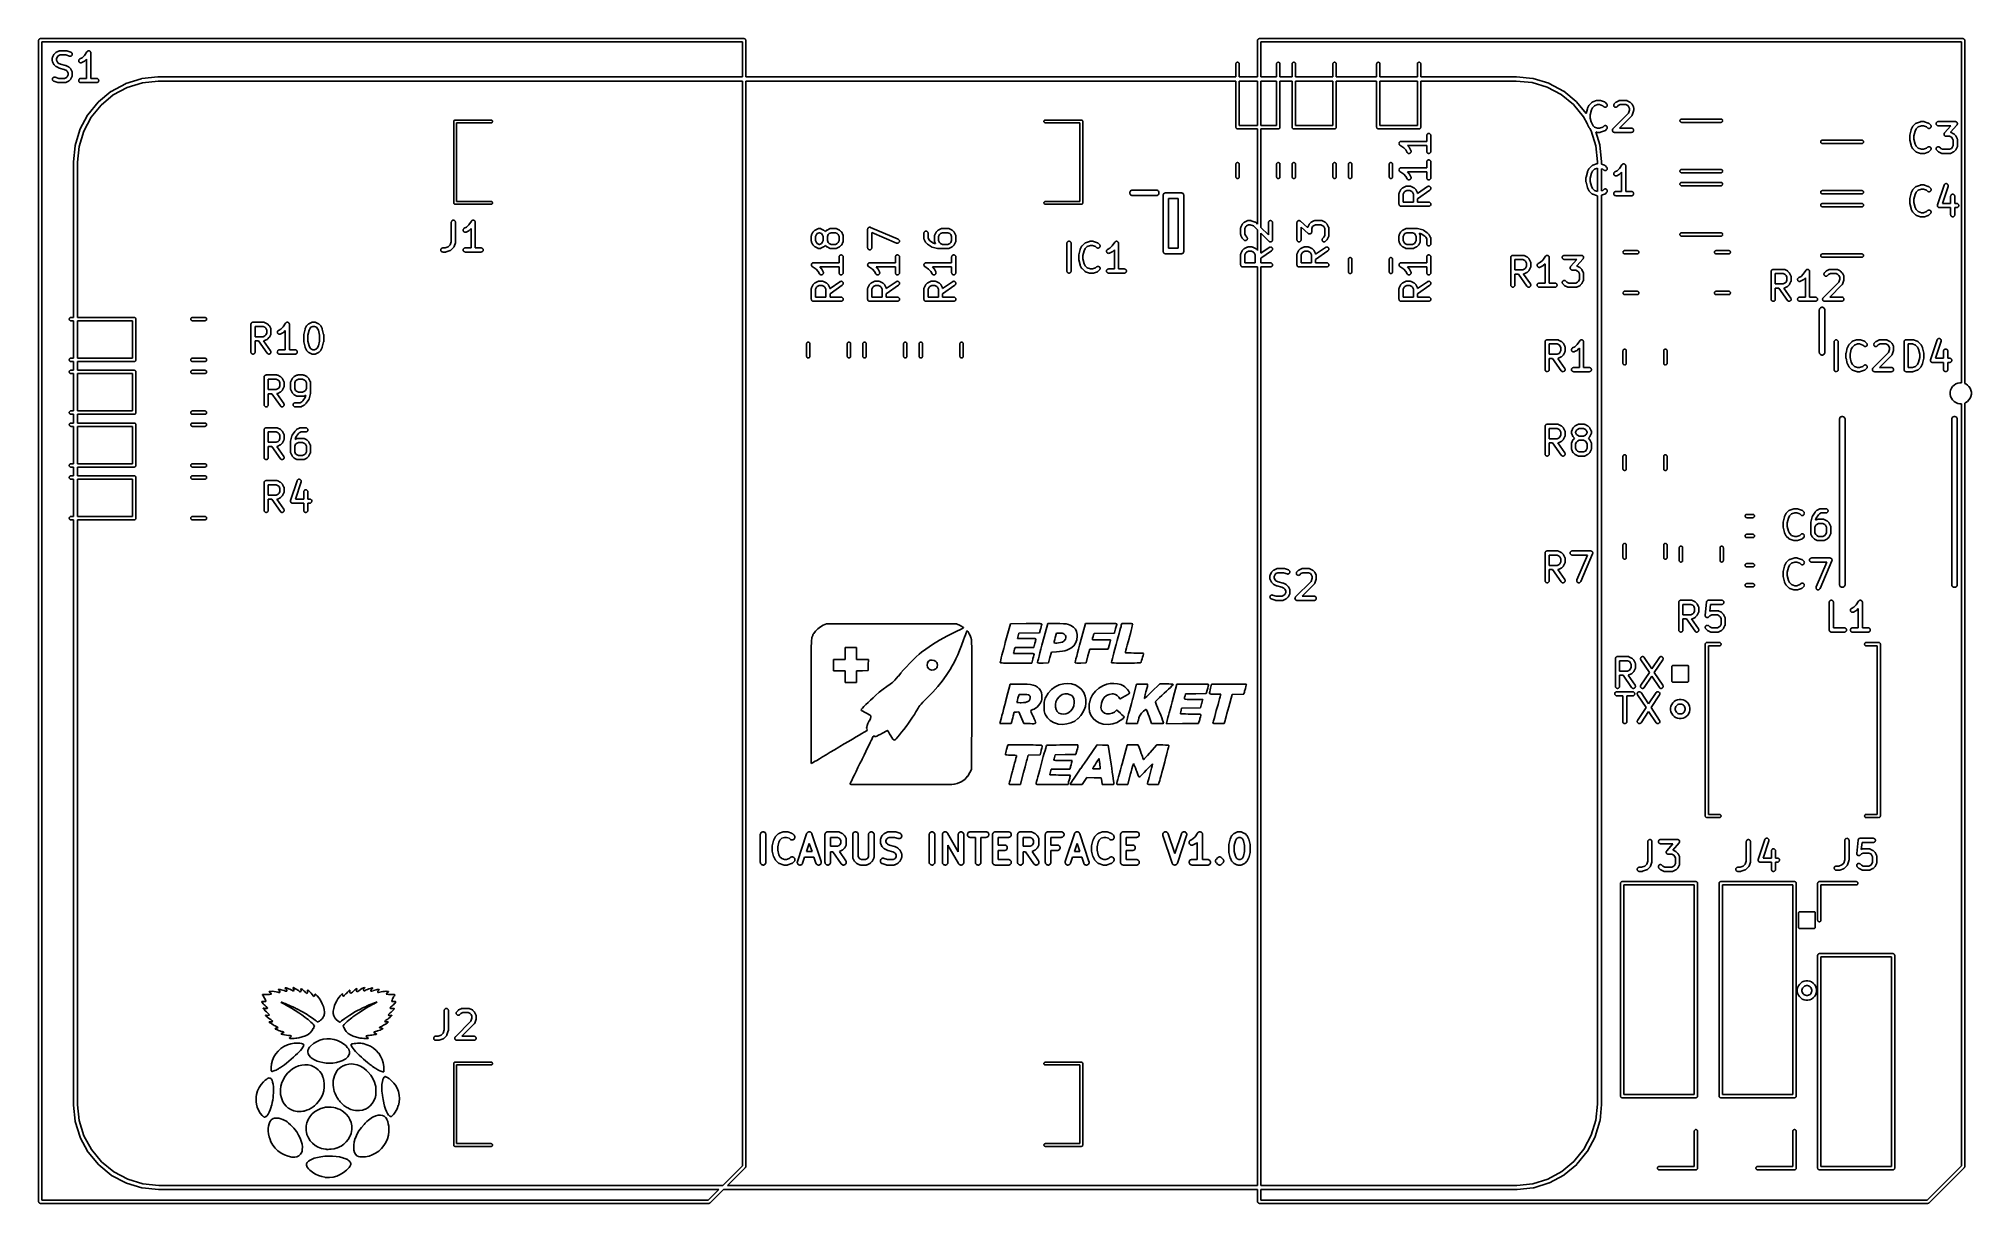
# Model space of a CAD drawing. Extents: x 86.3 to 156, y -71.2 to -29.1.
import ezdxf

# ---------------------------------------------------------------- set-up
doc = ezdxf.new("R2010")
doc.units = 0
doc.layers.add('BLACK', color=7, linetype='CONTINUOUS')

msp = doc.modelspace()

# ---------------------------------------------------------------- linework, layer by layer
at = {"layer": 'BLACK', "linetype": 'CONTINUOUS'}
for p, q in [((86.2997, -29.21), (86.3009, -29.1982)), ((86.3, -29.213), (86.2997, -29.21)), ((86.3, -71.1171), (86.3, -29.213)), ((86.3009, -29.1982), (86.3043, -29.1869)), ((86.3043, -29.1869), (86.3099, -29.1765)), ((86.3099, -29.1765), (86.3174, -29.1674)), ((86.3174, -29.1674), (86.3265, -29.1599)), ((86.3265, -29.1599), (86.3369, -29.1543)), ((86.3369, -29.1543), (86.3482, -29.1509)), ((86.3482, -29.1509), (86.3571, -29.15)), ((86.3571, -29.15), (86.36, -29.1497)), ((86.3571, -29.15), (86.3571, -29.15)), ((86.36, -29.1497), (86.3629, -29.15)), ((86.3629, -29.15), (111.757, -29.15)), ((111.7, -29.27), (86.42, -29.27)), ((86.42, -29.27), (86.42, -71.06)), ((111.7, -30.531), (111.7, -29.27)), ((111.757, -29.15), (111.76, -29.1497)), ((111.76, -29.1497), (111.763, -29.15)), ((111.763, -29.15), (111.763, -29.15)), ((111.763, -29.15), (111.772, -29.1509)), ((111.772, -29.1509), (111.783, -29.1543)), ((111.783, -29.1543), (111.793, -29.1599)), ((111.793, -29.1599), (111.803, -29.1674)), ((111.803, -29.1674), (111.81, -29.1765)), ((111.81, -29.1765), (111.816, -29.1869)), ((111.816, -29.1869), (111.819, -29.1982)), ((111.819, -29.1982), (111.82, -29.21)), ((111.82, -29.21), (111.82, -29.2129)), ((111.82, -29.2129), (111.82, -30.531)), ((130.29, -29.21), (130.291, -29.1982)), ((130.29, -29.213), (130.29, -29.21)), ((130.29, -30.531), (130.29, -29.213)), ((130.291, -29.1982), (130.294, -29.1869)), ((130.294, -29.1869), (130.3, -29.1765)), ((130.3, -29.1765), (130.307, -29.1674)), ((130.307, -29.1674), (130.317, -29.1599)), ((130.317, -29.1599), (130.327, -29.1543)), ((130.327, -29.1543), (130.338, -29.1509)), ((130.338, -29.1509), (130.347, -29.15)), ((130.347, -29.15), (130.35, -29.1497)), ((130.347, -29.15), (130.347, -29.15)), ((130.35, -29.1497), (130.353, -29.15)), ((130.353, -29.15), (155.747, -29.15)), ((155.69, -29.27), (130.41, -29.27)), ((130.41, -29.27), (130.41, -30.531)), ((155.69, -41.5642), (155.69, -29.27)), ((155.747, -29.15), (155.75, -29.1497)), ((155.75, -29.1497), (155.753, -29.15)), ((155.753, -29.15), (155.753, -29.15)), ((155.753, -29.15), (155.762, -29.1509)), ((155.762, -29.1509), (155.773, -29.1543)), ((155.773, -29.1543), (155.783, -29.1599)), ((155.783, -29.1599), (155.793, -29.1674)), ((155.793, -29.1674), (155.8, -29.1765)), ((155.8, -29.1765), (155.806, -29.1869)), ((155.806, -29.1869), (155.809, -29.1982)), ((155.809, -29.1982), (155.81, -29.21)), ((155.81, -29.21), (155.81, -29.2129)), ((155.81, -29.2129), (155.81, -41.592)), ((86.7931, -29.8518), (86.7933, -29.8496)), ((86.7931, -29.8529), (86.7931, -29.8518)), ((86.7931, -29.9481), (86.7931, -29.8529)), ((86.7933, -29.9503), (86.7931, -29.9481)), ((86.7932, -29.9525), (86.7933, -29.9503)), ((86.794, -29.9576), (86.7932, -29.9525)), ((86.7933, -29.8474), (86.7942, -29.8424)), ((86.7933, -29.8496), (86.7933, -29.8474)), ((86.7945, -29.9627), (86.794, -29.9576)), ((86.7942, -29.8424), (86.7947, -29.8373)), ((86.7952, -29.9648), (86.7945, -29.9627)), ((86.7947, -29.8373), (86.7954, -29.8352)), ((86.7955, -29.967), (86.7952, -29.9648)), ((86.7954, -29.8352), (86.7958, -29.833)), ((86.7973, -29.9718), (86.7955, -29.967)), ((86.7958, -29.833), (86.7976, -29.8282)), ((86.7988, -29.9767), (86.7973, -29.9718)), ((86.7976, -29.8282), (86.7992, -29.8233)), ((86.7998, -29.9786), (86.7988, -29.9767)), ((86.7992, -29.8233), (86.8002, -29.8214)), ((86.8006, -29.9807), (86.7998, -29.9786)), ((86.8002, -29.8214), (86.801, -29.8193)), ((86.801, -29.9816), (86.8006, -29.9807)), ((86.801, -29.8193), (86.8486, -29.7241)), ((86.8486, -30.0769), (86.801, -29.9816)), ((86.8486, -29.7241), (86.8491, -29.7231)), ((86.8491, -29.7231), (86.8514, -29.7196)), ((86.8514, -29.7196), (86.8534, -29.7159)), ((86.8534, -29.7159), (86.8554, -29.7135)), ((86.8554, -29.7135), (86.8571, -29.7109)), ((86.8571, -29.7109), (86.86, -29.7078)), ((86.86, -29.7078), (86.8627, -29.7046)), ((86.8627, -29.7046), (86.9103, -29.657)), ((86.9103, -29.657), (86.911, -29.6562)), ((86.911, -29.6562), (86.9143, -29.6536)), ((86.9143, -29.6536), (86.9174, -29.6507)), ((86.9174, -29.6507), (86.92, -29.649)), ((86.92, -29.649), (86.9225, -29.6471)), ((86.9225, -29.6471), (86.9262, -29.6452)), ((86.9262, -29.6452), (86.9298, -29.6429)), ((86.9298, -29.6429), (87.025, -29.5953)), ((86.9774, -29.802), (86.9431, -29.8706)), ((86.9431, -29.8706), (86.9431, -29.9304)), ((86.9431, -29.9304), (86.9774, -29.9989)), ((87.0078, -29.7716), (86.9774, -29.802)), ((87.0763, -29.7374), (87.0078, -29.7716)), ((87.025, -29.5953), (87.026, -29.5948)), ((87.026, -29.5948), (87.028, -29.5941)), ((87.028, -29.5941), (87.03, -29.593)), ((87.03, -29.593), (87.0349, -29.5916)), ((87.0349, -29.5916), (87.0397, -29.5898)), ((87.0397, -29.5898), (87.0419, -29.5894)), ((87.0419, -29.5894), (87.044, -29.5888)), ((87.044, -29.5888), (87.0491, -29.5883)), ((87.0491, -29.5883), (87.0542, -29.5875)), ((87.0542, -29.5875), (87.0564, -29.5876)), ((87.0564, -29.5876), (87.0586, -29.5874)), ((87.0586, -29.5874), (87.2967, -29.5874)), ((87.2845, -29.7374), (87.0763, -29.7374)), ((87.4158, -29.7812), (87.2845, -29.7374)), ((87.2967, -29.5874), (87.2977, -29.5874)), ((87.2977, -29.5874), (87.3019, -29.5879)), ((87.3019, -29.5879), (87.3061, -29.588)), ((87.3061, -29.588), (87.3092, -29.5887)), ((87.3092, -29.5887), (87.3123, -29.589)), ((87.3123, -29.589), (87.3163, -29.5903)), ((87.3163, -29.5903), (87.3204, -29.5912)), ((87.3204, -29.5912), (87.4632, -29.6388)), ((87.4301, -29.7844), (87.4158, -29.7812)), ((87.4447, -29.7848), (87.4301, -29.7844)), ((87.4591, -29.7824), (87.4447, -29.7848)), ((87.4728, -29.7772), (87.4591, -29.7824)), ((87.4632, -29.6388), (87.4642, -29.6392)), ((87.4642, -29.6392), (87.4775, -29.6453)), ((87.4852, -29.7694), (87.4728, -29.7772)), ((87.4775, -29.6453), (87.4894, -29.6539)), ((87.4959, -29.7594), (87.4852, -29.7694)), ((87.4894, -29.6539), (87.4993, -29.6647)), ((87.5045, -29.7475), (87.4959, -29.7594)), ((87.4993, -29.6647), (87.507, -29.6772)), ((87.5105, -29.7342), (87.5045, -29.7475)), ((87.507, -29.6772), (87.512, -29.6909)), ((87.5139, -29.72), (87.5105, -29.7342)), ((87.512, -29.6909), (87.5144, -29.7053)), ((87.5144, -29.7053), (87.5139, -29.72)), ((87.7456, -29.953), (87.7461, -29.9384)), ((87.748, -29.9675), (87.7456, -29.953)), ((87.7461, -29.9384), (87.7494, -29.9241)), ((87.7532, -29.9812), (87.748, -29.9675)), ((87.7494, -29.9241), (87.7554, -29.9108)), ((87.7609, -29.9936), (87.7532, -29.9812)), ((87.7554, -29.9108), (87.7639, -29.8989)), ((87.7639, -29.8989), (87.7745, -29.8888)), ((87.7745, -29.8888), (87.7869, -29.881)), ((87.7869, -29.881), (87.8713, -29.8388)), ((87.9493, -29.9676), (87.854, -30.0152)), ((87.8713, -29.8388), (87.9527, -29.7575)), ((87.9528, -29.9653), (87.9493, -29.9676)), ((87.9527, -29.7575), (88.0438, -29.6208)), ((87.9566, -29.9634), (87.9528, -29.9653)), ((87.959, -29.9614), (87.9566, -29.9634)), ((87.9616, -29.9598), (87.959, -29.9614)), ((87.9647, -29.9569), (87.9616, -29.9598)), ((87.968, -29.9542), (87.9647, -29.9569)), ((87.9687, -29.9535), (87.968, -29.9542)), ((88.0312, -29.8911), (87.9687, -29.9535)), ((88.0312, -30.5874), (88.0312, -29.8911)), ((88.0438, -29.6208), (88.0443, -29.62)), ((88.0443, -29.62), (88.0444, -29.6199)), ((88.0443, -29.62), (88.0443, -29.62)), ((88.0443, -29.62), (88.0443, -29.62)), ((88.0444, -29.6199), (88.0491, -29.6143)), ((88.0491, -29.6143), (88.0537, -29.6088)), ((88.0537, -29.6088), (88.0538, -29.6088)), ((88.0538, -29.6087), (88.0597, -29.604)), ((88.0538, -29.6088), (88.0538, -29.6087)), ((88.0597, -29.604), (88.0651, -29.5996)), ((88.0651, -29.5996), (88.0652, -29.5996)), ((88.0652, -29.5996), (88.072, -29.596)), ((88.0652, -29.5996), (88.0652, -29.5996)), ((88.072, -29.596), (88.0781, -29.5928)), ((88.0781, -29.5928), (88.0781, -29.5928)), ((88.0781, -29.5928), (88.0782, -29.5928)), ((88.0782, -29.5928), (88.0854, -29.5907)), ((88.0854, -29.5907), (88.0921, -29.5887)), ((88.0921, -29.5887), (88.0922, -29.5887)), ((88.0922, -29.5887), (88.0923, -29.5887)), ((88.0923, -29.5887), (88.0995, -29.588)), ((88.0995, -29.588), (88.1067, -29.5874)), ((88.1067, -29.5874), (88.1068, -29.5874)), ((88.1068, -29.5874), (88.1068, -29.5874)), ((88.1068, -29.5874), (88.1143, -29.5882)), ((88.1143, -29.5882), (88.1213, -29.5889)), ((88.1213, -29.5889), (88.1213, -29.5889)), ((88.1213, -29.5889), (88.1214, -29.5889)), ((88.1214, -29.5889), (88.1288, -29.5912)), ((88.1288, -29.5912), (88.1353, -29.5932)), ((88.1353, -29.5932), (88.1353, -29.5933)), ((88.1353, -29.5933), (88.1354, -29.5933)), ((88.1354, -29.5933), (88.1419, -29.5968)), ((88.1419, -29.5968), (88.1481, -29.6002)), ((88.1481, -29.6002), (88.1482, -29.6002)), ((88.1482, -29.6002), (88.1482, -29.6003)), ((88.1482, -29.6003), (88.1538, -29.6049)), ((88.1538, -29.6049), (88.1594, -29.6095)), ((88.1594, -29.6095), (88.1594, -29.6096)), ((88.1594, -29.6096), (88.1595, -29.6096)), ((88.1595, -29.6096), (88.1643, -29.6156)), ((88.1643, -29.6156), (88.1687, -29.6209)), ((88.1687, -29.6209), (88.1687, -29.6209)), ((88.1687, -29.6209), (88.1687, -29.621)), ((88.1687, -29.621), (88.1724, -29.6279)), ((88.1724, -29.6279), (88.1755, -29.6338)), ((88.1755, -29.6338), (88.1755, -29.6339)), ((88.1755, -29.6339), (88.1756, -29.6339)), ((88.1756, -29.6339), (88.1777, -29.641)), ((88.1777, -29.641), (88.1798, -29.6478)), ((88.1798, -29.6478), (88.1798, -29.6479)), ((88.1798, -29.6479), (88.1798, -29.6479)), ((88.1798, -29.6479), (88.1805, -29.6553)), ((88.1805, -29.6553), (88.1812, -29.6624)), ((88.1812, -29.6624), (88.1812, -30.5874)), ((86.7932, -30.6194), (86.7938, -30.6048)), ((86.7956, -30.6339), (86.7932, -30.6194)), ((86.7938, -30.6048), (86.7971, -30.5905)), ((86.8007, -30.6476), (86.7956, -30.6339)), ((86.7971, -30.5905), (86.8032, -30.5772)), ((86.8083, -30.6601), (86.8007, -30.6476)), ((86.8032, -30.5772), (86.8117, -30.5653)), ((86.8183, -30.6708), (86.8083, -30.6601)), ((86.8117, -30.5653), (86.8224, -30.5553)), ((86.8301, -30.6794), (86.8183, -30.6708)), ((86.8224, -30.5553), (86.8348, -30.5476)), ((86.8434, -30.6856), (86.8301, -30.6794)), ((86.8348, -30.5476), (86.8485, -30.5424)), ((86.8444, -30.6859), (86.8434, -30.6856)), ((86.9872, -30.7335), (86.8444, -30.6859)), ((86.8485, -30.5424), (86.8629, -30.5399)), ((86.8509, -30.0804), (86.8486, -30.0769)), ((86.8528, -30.0842), (86.8509, -30.0804)), ((86.8548, -30.0866), (86.8528, -30.0842)), ((86.8564, -30.0893), (86.8548, -30.0866)), ((86.8593, -30.0923), (86.8564, -30.0893)), ((86.8619, -30.0956), (86.8593, -30.0923)), ((86.8627, -30.0964), (86.8619, -30.0956)), ((86.9103, -30.144), (86.8627, -30.0964)), ((86.8629, -30.5399), (86.8775, -30.5404)), ((86.8775, -30.5404), (86.8918, -30.5436)), ((86.8918, -30.5436), (87.0231, -30.5874)), ((86.9136, -30.1467), (86.9103, -30.144)), ((86.9166, -30.1496), (86.9136, -30.1467)), ((86.9192, -30.1513), (86.9166, -30.1496)), ((86.9216, -30.1533), (86.9192, -30.1513)), ((86.9253, -30.1553), (86.9216, -30.1533)), ((86.9289, -30.1576), (86.9253, -30.1553)), ((86.9298, -30.158), (86.9289, -30.1576)), ((87.025, -30.2057), (86.9298, -30.158)), ((86.9774, -29.9989), (87.0078, -30.0293)), ((87.0078, -30.0293), (87.0847, -30.0678)), ((87.0231, -30.5874), (87.2313, -30.5874)), ((87.0254, -30.2058), (87.025, -30.2057)), ((87.0257, -30.206), (87.0254, -30.2058)), ((87.0322, -30.2084), (87.0257, -30.206)), ((87.0387, -30.2109), (87.0322, -30.2084)), ((87.039, -30.2109), (87.0387, -30.2109)), ((87.0394, -30.2111), (87.039, -30.2109)), ((87.0404, -30.2113), (87.0394, -30.2111)), ((87.2229, -30.257), (87.0404, -30.2113)), ((87.0847, -30.0678), (87.2672, -30.1134)), ((87.2999, -30.2954), (87.2229, -30.257)), ((87.2313, -30.5874), (87.2999, -30.5531)), ((87.2672, -30.1134), (87.2683, -30.1137)), ((87.2683, -30.1137), (87.2686, -30.1138)), ((87.2686, -30.1138), (87.2689, -30.1139)), ((87.2689, -30.1139), (87.2754, -30.1164)), ((87.2754, -30.1164), (87.282, -30.1188)), ((87.282, -30.1188), (87.2823, -30.119)), ((87.2823, -30.119), (87.2826, -30.1191)), ((87.2826, -30.1191), (87.3778, -30.1667)), ((87.3778, -30.6818), (87.2826, -30.7295)), ((87.3303, -30.3259), (87.2999, -30.2954)), ((87.2999, -30.5531), (87.3303, -30.5227)), ((87.3645, -30.3944), (87.3303, -30.3259)), ((87.3303, -30.5227), (87.3645, -30.4542)), ((87.3645, -30.4542), (87.3645, -30.3944)), ((87.3778, -30.1667), (87.3788, -30.1672)), ((87.3814, -30.6796), (87.3778, -30.6818)), ((87.3788, -30.1672), (87.3823, -30.1695)), ((87.3851, -30.6777), (87.3814, -30.6796)), ((87.3823, -30.1695), (87.386, -30.1715)), ((87.3876, -30.6757), (87.3851, -30.6777)), ((87.386, -30.1715), (87.3884, -30.1735)), ((87.3902, -30.6741), (87.3876, -30.6757)), ((87.3884, -30.1735), (87.391, -30.1752)), ((87.3933, -30.6712), (87.3902, -30.6741)), ((87.391, -30.1752), (87.3941, -30.1781)), ((87.3966, -30.6685), (87.3933, -30.6712)), ((87.3941, -30.1781), (87.3973, -30.1808)), ((87.3973, -30.6678), (87.3966, -30.6685)), ((87.3973, -30.1808), (87.4449, -30.2284)), ((87.4449, -30.6202), (87.3973, -30.6678)), ((87.4449, -30.2284), (87.4457, -30.2291)), ((87.4476, -30.6169), (87.4449, -30.6202)), ((87.4457, -30.2291), (87.4483, -30.2324)), ((87.4505, -30.6139), (87.4476, -30.6169)), ((87.4483, -30.2324), (87.4512, -30.2355)), ((87.4522, -30.6113), (87.4505, -30.6139)), ((87.4512, -30.2355), (87.4529, -30.2381)), ((87.4542, -30.6089), (87.4522, -30.6113)), ((87.4529, -30.2381), (87.4548, -30.2406)), ((87.4562, -30.6052), (87.4542, -30.6089)), ((87.4548, -30.2406), (87.4567, -30.2443)), ((87.4585, -30.6016), (87.4562, -30.6052)), ((87.4567, -30.2443), (87.459, -30.2479)), ((87.459, -30.6007), (87.4585, -30.6016)), ((87.459, -30.2479), (87.5066, -30.3431)), ((87.5066, -30.5054), (87.459, -30.6007)), ((87.5066, -30.3431), (87.5071, -30.3441)), ((87.5074, -30.5034), (87.5066, -30.5054)), ((87.5071, -30.3441), (87.5078, -30.3461)), ((87.5085, -30.5014), (87.5074, -30.5034)), ((87.5078, -30.3461), (87.5089, -30.3481)), ((87.51, -30.4966), (87.5085, -30.5014)), ((87.5089, -30.3481), (87.5103, -30.353)), ((87.5118, -30.4918), (87.51, -30.4966)), ((87.5103, -30.353), (87.5121, -30.3578)), ((87.5122, -30.4896), (87.5118, -30.4918)), ((87.5121, -30.3578), (87.5125, -30.36)), ((87.5129, -30.4875), (87.5122, -30.4896)), ((87.5125, -30.36), (87.5131, -30.3621)), ((87.5135, -30.4824), (87.5129, -30.4875)), ((87.5131, -30.3621), (87.5136, -30.3672)), ((87.5143, -30.4774), (87.5135, -30.4824)), ((87.5136, -30.3672), (87.5144, -30.3723)), ((87.5144, -30.3723), (87.5143, -30.3745)), ((87.5143, -30.3745), (87.5145, -30.3767)), ((87.5145, -30.473), (87.5143, -30.4751)), ((87.5143, -30.4751), (87.5143, -30.4774)), ((87.5145, -30.3767), (87.5145, -30.4719)), ((87.5145, -30.4719), (87.5145, -30.473)), ((87.7455, -30.6619), (87.747, -30.6473)), ((87.7468, -30.6764), (87.7455, -30.6619)), ((87.7509, -30.6905), (87.7468, -30.6764)), ((87.747, -30.6473), (87.7513, -30.6333)), ((87.7513, -30.6333), (87.7583, -30.6204)), ((87.7583, -30.6204), (87.7676, -30.6092)), ((87.7708, -30.0043), (87.7609, -29.9936)), ((87.7676, -30.6092), (87.779, -30.5999)), ((87.7827, -30.0129), (87.7708, -30.0043)), ((87.779, -30.5999), (87.7919, -30.593)), ((87.796, -30.019), (87.7827, -30.0129)), ((87.7919, -30.593), (87.8059, -30.5888)), ((87.8103, -30.0224), (87.796, -30.019)), ((87.8059, -30.5888), (87.8205, -30.5874)), ((87.8249, -30.023), (87.8103, -30.0224)), ((87.8205, -30.5874), (88.0312, -30.5874)), ((87.8393, -30.0207), (87.8249, -30.023)), ((87.8531, -30.0156), (87.8393, -30.0207)), ((87.854, -30.0152), (87.8531, -30.0156)), ((88.1812, -30.5874), (88.3919, -30.5874)), ((88.3919, -30.5874), (88.393, -30.5874)), ((88.393, -30.5874), (88.4075, -30.589)), ((88.4075, -30.589), (88.4214, -30.5934)), ((88.4214, -30.5934), (88.4343, -30.6005)), ((88.4343, -30.6005), (88.4455, -30.6099)), ((88.4455, -30.6099), (88.4547, -30.6213)), ((88.4547, -30.6213), (88.4614, -30.6343)), ((88.4654, -30.6775), (88.461, -30.6914)), ((88.4614, -30.6343), (88.4656, -30.6483)), ((88.4669, -30.6629), (88.4654, -30.6775)), ((88.4656, -30.6483), (88.4669, -30.6629)), ((89.4453, -30.7688), (90.0046, -30.5956)), ((90.0046, -30.5956), (90.0056, -30.5953)), ((90.0046, -30.5956), (90.0046, -30.5956)), ((90.0056, -30.5953), (90.0123, -30.5941)), ((90.0123, -30.5941), (90.0189, -30.5927)), ((90.0189, -30.5927), (90.6012, -30.5315)), ((90.6131, -30.6811), (90.0419, -30.7411)), ((90.6012, -30.5315), (90.6023, -30.5314)), ((90.6023, -30.5314), (90.6055, -30.5314)), ((90.6055, -30.5314), (90.6088, -30.5311)), ((90.6088, -30.5311), (90.6262, -30.531)), ((90.6303, -30.681), (90.6131, -30.6811)), ((90.6262, -30.531), (90.6263, -30.531)), ((90.6263, -30.531), (111.7, -30.531)), ((111.7, -30.681), (90.6303, -30.681)), ((111.7, -69.8251), (111.7, -30.681)), ((111.82, -30.531), (129.507, -30.531)), ((111.82, -30.681), (111.82, -69.8471)), ((129.507, -30.681), (111.82, -30.681)), ((129.507, -30.0581), (129.508, -30.0492)), ((129.507, -30.531), (129.507, -30.0581)), ((129.507, -32.343), (129.507, -30.681)), ((129.508, -30.0492), (129.511, -30.0379)), ((129.511, -30.0379), (129.517, -30.0275)), ((129.517, -30.0275), (129.524, -30.0184)), ((129.524, -30.0184), (129.534, -30.0109)), ((129.534, -30.0109), (129.544, -30.0053)), ((129.544, -30.0053), (129.555, -30.0019)), ((129.555, -30.0019), (129.567, -30.0007)), ((129.567, -30.0007), (129.579, -30.0019)), ((129.579, -30.0019), (129.59, -30.0053)), ((129.59, -30.0053), (129.6, -30.0109)), ((129.6, -30.0109), (129.61, -30.0184)), ((129.61, -30.0184), (129.617, -30.0275)), ((129.617, -30.0275), (129.623, -30.0379)), ((129.623, -30.0379), (129.626, -30.0492)), ((129.626, -30.0492), (129.627, -30.0581)), ((129.627, -30.0581), (129.627, -30.531)), ((129.627, -30.531), (130.29, -30.531)), ((129.627, -30.681), (129.627, -32.286)), ((130.29, -30.681), (129.627, -30.681)), ((130.29, -32.286), (130.29, -30.681)), ((130.41, -30.531), (130.977, -30.531)), ((130.41, -30.681), (130.41, -32.286)), ((130.977, -30.681), (130.41, -30.681)), ((130.977, -30.0581), (130.978, -30.0492)), ((130.977, -30.531), (130.977, -30.0581)), ((130.977, -32.286), (130.977, -30.681)), ((130.978, -30.0492), (130.981, -30.0379)), ((130.981, -30.0379), (130.987, -30.0275)), ((130.987, -30.0275), (130.994, -30.0184)), ((130.994, -30.0184), (131.004, -30.0109)), ((131.004, -30.0109), (131.014, -30.0053)), ((131.014, -30.0053), (131.025, -30.0019)), ((131.025, -30.0019), (131.037, -30.0007)), ((131.037, -30.0007), (131.049, -30.0019)), ((131.049, -30.0019), (131.06, -30.0053)), ((131.06, -30.0053), (131.07, -30.0109)), ((131.07, -30.0109), (131.08, -30.0184)), ((131.08, -30.0184), (131.087, -30.0275)), ((131.087, -30.0275), (131.093, -30.0379)), ((131.093, -30.0379), (131.096, -30.0492)), ((131.096, -30.0492), (131.097, -30.0581)), ((131.097, -30.0581), (131.097, -30.531)), ((131.097, -30.531), (131.539, -30.531)), ((131.539, -30.681), (131.097, -30.681)), ((131.097, -30.681), (131.097, -32.3431)), ((131.539, -30.0581), (131.54, -30.0492)), ((131.539, -30.531), (131.539, -30.0581)), ((131.539, -32.343), (131.539, -30.681)), ((131.54, -30.0492), (131.543, -30.0379)), ((131.543, -30.0379), (131.549, -30.0275)), ((131.549, -30.0275), (131.556, -30.0184)), ((131.556, -30.0184), (131.566, -30.0109)), ((131.566, -30.0109), (131.576, -30.0053)), ((131.576, -30.0053), (131.587, -30.0019)), ((131.587, -30.0019), (131.599, -30.0007)), ((131.599, -30.0007), (131.611, -30.0019)), ((131.611, -30.0019), (131.622, -30.0053)), ((131.622, -30.0053), (131.632, -30.0109)), ((131.632, -30.0109), (131.642, -30.0184)), ((131.642, -30.0184), (131.649, -30.0275)), ((131.649, -30.0275), (131.655, -30.0379)), ((131.655, -30.0379), (131.658, -30.0492)), ((131.658, -30.0492), (131.659, -30.0581)), ((131.659, -30.0581), (131.659, -30.531)), ((131.659, -30.531), (133.009, -30.531)), ((131.659, -30.681), (131.659, -32.286)), ((133.009, -30.681), (131.659, -30.681)), ((133.009, -30.0581), (133.01, -30.0492)), ((133.009, -30.531), (133.009, -30.0581)), ((133.009, -32.286), (133.009, -30.681)), ((133.01, -30.0492), (133.013, -30.0379)), ((133.013, -30.0379), (133.019, -30.0275)), ((133.019, -30.0275), (133.026, -30.0184)), ((133.026, -30.0184), (133.036, -30.0109)), ((133.036, -30.0109), (133.046, -30.0053)), ((133.046, -30.0053), (133.057, -30.0019)), ((133.057, -30.0019), (133.069, -30.0007)), ((133.069, -30.0007), (133.081, -30.0019)), ((133.081, -30.0019), (133.092, -30.0053)), ((133.092, -30.0053), (133.102, -30.0109)), ((133.102, -30.0109), (133.112, -30.0184)), ((133.112, -30.0184), (133.119, -30.0275)), ((133.119, -30.0275), (133.125, -30.0379)), ((133.125, -30.0379), (133.128, -30.0492)), ((133.128, -30.0492), (133.129, -30.0581)), ((133.129, -30.0581), (133.129, -30.531)), ((133.129, -30.531), (134.587, -30.531)), ((134.587, -30.681), (133.129, -30.681)), ((133.129, -30.681), (133.129, -32.3431)), ((134.587, -30.0581), (134.588, -30.0492)), ((134.587, -30.531), (134.587, -30.0581)), ((134.587, -32.343), (134.587, -30.681)), ((134.588, -30.0492), (134.591, -30.0379)), ((134.591, -30.0379), (134.597, -30.0275)), ((134.597, -30.0275), (134.604, -30.0184)), ((134.604, -30.0184), (134.614, -30.0109)), ((134.614, -30.0109), (134.624, -30.0053)), ((134.624, -30.0053), (134.635, -30.0019)), ((134.635, -30.0019), (134.647, -30.0007)), ((134.647, -30.0007), (134.659, -30.0019)), ((134.659, -30.0019), (134.67, -30.0053)), ((134.67, -30.0053), (134.68, -30.0109)), ((134.68, -30.0109), (134.69, -30.0184)), ((134.69, -30.0184), (134.697, -30.0275)), ((134.697, -30.0275), (134.703, -30.0379)), ((134.703, -30.0379), (134.706, -30.0492)), ((134.706, -30.0492), (134.707, -30.0581)), ((134.707, -30.0581), (134.707, -30.531)), ((134.707, -30.531), (136.057, -30.531)), ((134.707, -30.681), (134.707, -32.286)), ((136.057, -30.681), (134.707, -30.681)), ((136.057, -30.0581), (136.058, -30.0492)), ((136.057, -30.531), (136.057, -30.0581)), ((136.057, -32.286), (136.057, -30.681)), ((136.058, -30.0492), (136.061, -30.0379)), ((136.061, -30.0379), (136.067, -30.0275)), ((136.067, -30.0275), (136.074, -30.0184)), ((136.074, -30.0184), (136.084, -30.0109)), ((136.084, -30.0109), (136.094, -30.0053)), ((136.094, -30.0053), (136.105, -30.0019)), ((136.105, -30.0019), (136.117, -30.0007)), ((136.117, -30.0007), (136.129, -30.0019)), ((136.129, -30.0019), (136.14, -30.0053)), ((136.14, -30.0053), (136.15, -30.0109)), ((136.15, -30.0109), (136.16, -30.0184)), ((136.16, -30.0184), (136.167, -30.0275)), ((136.167, -30.0275), (136.173, -30.0379)), ((136.173, -30.0379), (136.176, -30.0492)), ((136.176, -30.0492), (136.177, -30.0581)), ((136.177, -30.0581), (136.177, -30.531)), ((136.177, -30.531), (139.634, -30.531)), ((136.177, -30.681), (136.177, -32.3431)), ((139.626, -30.681), (136.177, -30.681)), ((140.198, -30.7371), (139.626, -30.681)), ((139.634, -30.531), (139.637, -30.5314)), ((139.637, -30.5314), (139.637, -30.5314)), ((139.637, -30.5314), (140.22, -30.5885)), ((140.22, -30.5885), (140.22, -30.5885)), ((140.22, -30.5885), (140.22, -30.5885)), ((140.22, -30.5885), (140.221, -30.5886)), ((140.221, -30.5886), (140.228, -30.59)), ((140.228, -30.59), (140.234, -30.5913)), ((140.234, -30.5913), (140.795, -30.7606)), ((86.9913, -30.7345), (86.9872, -30.7335)), ((86.9954, -30.7357), (86.9913, -30.7345)), ((86.9985, -30.7361), (86.9954, -30.7357)), ((87.0015, -30.7368), (86.9985, -30.7361)), ((87.0057, -30.7369), (87.0015, -30.7368)), ((87.0099, -30.7374), (87.0057, -30.7369)), ((87.011, -30.7374), (87.0099, -30.7374)), ((87.249, -30.7374), (87.011, -30.7374)), ((87.2512, -30.7372), (87.249, -30.7374)), ((87.2534, -30.7373), (87.2512, -30.7372)), ((87.2585, -30.7365), (87.2534, -30.7373)), ((87.2636, -30.736), (87.2585, -30.7365)), ((87.2657, -30.7353), (87.2636, -30.736)), ((87.2679, -30.735), (87.2657, -30.7353)), ((87.2727, -30.7332), (87.2679, -30.735)), ((87.2776, -30.7317), (87.2727, -30.7332)), ((87.2796, -30.7307), (87.2776, -30.7317)), ((87.2816, -30.7299), (87.2796, -30.7307)), ((87.2826, -30.7295), (87.2816, -30.7299)), ((87.7577, -30.7034), (87.7509, -30.6905)), ((87.7669, -30.7149), (87.7577, -30.7034)), ((87.7781, -30.7243), (87.7669, -30.7149)), ((87.7909, -30.7313), (87.7781, -30.7243)), ((87.8049, -30.7357), (87.7909, -30.7313)), ((87.8194, -30.7374), (87.8049, -30.7357)), ((87.8205, -30.7374), (87.8194, -30.7374)), ((88.3919, -30.7374), (87.8205, -30.7374)), ((88.4065, -30.736), (88.3919, -30.7374)), ((88.4205, -30.7317), (88.4065, -30.736)), ((88.4334, -30.7248), (88.4205, -30.7317)), ((88.4448, -30.7156), (88.4334, -30.7248)), ((88.4541, -30.7043), (88.4448, -30.7156)), ((88.4535, -31.4343), (88.9046, -31.0611)), ((88.461, -30.6914), (88.4541, -30.7043)), ((88.9946, -31.1814), (88.5548, -31.5452)), ((88.9046, -31.0611), (88.9054, -31.0604)), ((88.9046, -31.0611), (88.9046, -31.0611)), ((88.9046, -31.0611), (88.9046, -31.0611)), ((88.9054, -31.0604), (88.9111, -31.0567)), ((88.9111, -31.0567), (88.9167, -31.0529)), ((88.9167, -31.0529), (89.4318, -30.7744)), ((89.4967, -30.9099), (88.9946, -31.1814)), ((89.4318, -30.7744), (89.4327, -30.7739)), ((89.4327, -30.7739), (89.439, -30.7714)), ((89.439, -30.7714), (89.4453, -30.7688)), ((90.0419, -30.7411), (89.4967, -30.9099)), ((140.744, -30.902), (140.198, -30.7371)), ((141.248, -31.17), (140.744, -30.902)), ((140.795, -30.7606), (140.795, -30.7606)), ((140.795, -30.7606), (140.795, -30.7606)), ((140.795, -30.7606), (140.796, -30.7609)), ((140.796, -30.7609), (140.802, -30.7635)), ((140.802, -30.7635), (140.808, -30.7661)), ((140.808, -30.7661), (141.325, -31.041)), ((141.691, -31.5308), (141.248, -31.17)), ((141.325, -31.041), (141.325, -31.041)), ((141.325, -31.041), (141.326, -31.0415)), ((141.326, -31.0415), (141.332, -31.0453)), ((141.332, -31.0453), (141.338, -31.0491)), ((141.338, -31.0491), (141.791, -31.4192)), ((142.383, -31.4328), (142.526, -31.3852)), ((142.526, -31.3852), (142.527, -31.3849)), ((142.527, -31.3849), (142.531, -31.384)), ((142.531, -31.384), (142.535, -31.3828)), ((142.535, -31.3828), (142.538, -31.3825)), ((142.538, -31.3825), (142.541, -31.3819)), ((142.541, -31.3819), (142.545, -31.3818)), ((142.545, -31.3818), (142.55, -31.3814)), ((142.55, -31.3814), (142.645, -31.3814)), ((142.645, -31.3814), (142.646, -31.3814)), ((142.646, -31.3814), (142.65, -31.3819)), ((142.65, -31.3819), (142.654, -31.382)), ((142.654, -31.382), (142.657, -31.3827)), ((142.657, -31.3827), (142.66, -31.383)), ((142.66, -31.383), (142.664, -31.3843)), ((142.664, -31.3843), (142.669, -31.3852)), ((142.669, -31.3852), (142.811, -31.4328)), ((143.329, -31.3881), (143.331, -31.387)), ((143.331, -31.387), (143.335, -31.3856)), ((143.335, -31.3856), (143.34, -31.3838)), ((143.34, -31.3838), (143.342, -31.3834)), ((143.342, -31.3834), (143.345, -31.3828)), ((143.345, -31.3828), (143.35, -31.3823)), ((143.35, -31.3823), (143.355, -31.3815)), ((143.355, -31.3815), (143.357, -31.3816)), ((143.357, -31.3816), (143.359, -31.3814)), ((143.359, -31.3814), (143.597, -31.3814)), ((143.597, -31.3814), (143.598, -31.3814)), ((143.598, -31.3814), (143.6, -31.3816)), ((143.6, -31.3816), (143.603, -31.3816)), ((143.603, -31.3816), (143.608, -31.3824)), ((143.608, -31.3824), (143.613, -31.383)), ((143.613, -31.383), (143.615, -31.3837)), ((143.615, -31.3837), (143.617, -31.3841)), ((143.617, -31.3841), (143.622, -31.3859)), ((143.622, -31.3859), (143.627, -31.3874)), ((87.7901, -32.4276), (88.065, -31.9106)), ((88.194, -31.9875), (87.926, -32.4915)), ((88.065, -31.9106), (88.0655, -31.9097)), ((88.0655, -31.9097), (88.0693, -31.9041)), ((88.0693, -31.9041), (88.0731, -31.8984)), ((88.0731, -31.8984), (88.4432, -31.4447)), ((88.5548, -31.5452), (88.194, -31.9875)), ((88.4432, -31.4447), (88.4438, -31.4439)), ((88.4438, -31.4439), (88.4487, -31.4391)), ((88.4487, -31.4391), (88.4535, -31.4343)), ((142.055, -31.9706), (141.691, -31.5308)), ((141.791, -31.4192), (141.792, -31.4198)), ((141.792, -31.4198), (141.797, -31.4247)), ((141.797, -31.4247), (141.802, -31.4295)), ((141.802, -31.4295), (142.148, -31.8483)), ((142.185, -32.2115), (142.055, -31.9706)), ((142.148, -31.8483), (142.191, -31.6763)), ((142.191, -31.6753), (142.192, -31.6749)), ((142.191, -31.6763), (142.191, -31.6753)), ((142.192, -31.6746), (142.194, -31.6681)), ((142.192, -31.6749), (142.192, -31.6746)), ((142.194, -31.6681), (142.197, -31.6616)), ((142.197, -31.6609), (142.244, -31.5657)), ((142.197, -31.6613), (142.197, -31.6609)), ((142.197, -31.6616), (142.197, -31.6613)), ((142.244, -31.5657), (142.245, -31.5648)), ((142.245, -31.5648), (142.247, -31.5612)), ((142.247, -31.5612), (142.249, -31.5575)), ((142.249, -31.5575), (142.251, -31.5551)), ((142.251, -31.5551), (142.253, -31.5525)), ((142.253, -31.5525), (142.256, -31.5495)), ((142.256, -31.5495), (142.258, -31.5462)), ((142.258, -31.5462), (142.354, -31.451)), ((142.335, -31.7207), (142.291, -31.8942)), ((142.291, -31.8942), (142.291, -32.0186)), ((142.291, -32.0186), (142.326, -32.1567)), ((142.373, -31.6437), (142.335, -31.7207)), ((142.354, -31.4502), (142.356, -31.4489)), ((142.354, -31.451), (142.354, -31.4502)), ((142.356, -31.4489), (142.358, -31.4473)), ((142.358, -31.4473), (142.362, -31.4443)), ((142.362, -31.4443), (142.366, -31.4411)), ((142.366, -31.4411), (142.368, -31.4401)), ((142.368, -31.4401), (142.37, -31.4388)), ((142.37, -31.4388), (142.374, -31.4367)), ((142.447, -31.5696), (142.373, -31.6437)), ((142.374, -31.4367), (142.379, -31.4344)), ((142.379, -31.4344), (142.381, -31.4337)), ((142.381, -31.4337), (142.383, -31.4328)), ((142.562, -31.5314), (142.447, -31.5696)), ((142.633, -31.5314), (142.562, -31.5314)), ((142.747, -31.5696), (142.633, -31.5314)), ((142.782, -31.6047), (142.747, -31.5696)), ((142.794, -31.6139), (142.782, -31.6047)), ((142.807, -31.6209), (142.794, -31.6139)), ((142.821, -31.6251), (142.807, -31.6209)), ((142.811, -31.4328), (142.812, -31.4332)), ((142.812, -31.4332), (142.814, -31.4341)), ((142.814, -31.4341), (142.817, -31.4348)), ((142.817, -31.4348), (142.821, -31.4372)), ((142.821, -31.4372), (142.826, -31.4393)), ((142.835, -31.6266), (142.821, -31.6251)), ((142.826, -31.4393), (142.827, -31.4406)), ((142.827, -31.4406), (142.829, -31.4417)), ((142.829, -31.4417), (142.833, -31.4449)), ((142.833, -31.4449), (142.838, -31.4479)), ((142.85, -31.6252), (142.835, -31.6266)), ((142.838, -31.4479), (142.839, -31.4496)), ((142.839, -31.4496), (142.841, -31.451)), ((142.841, -31.451), (142.888, -31.4986)), ((142.864, -31.6211), (142.85, -31.6252)), ((142.877, -31.6142), (142.864, -31.6211)), ((142.888, -31.605), (142.877, -31.6142)), ((142.888, -31.4986), (142.889, -31.4993)), ((142.897, -31.5938), (142.888, -31.605)), ((142.889, -31.4993), (142.898, -31.5108)), ((142.904, -31.5809), (142.897, -31.5938)), ((142.898, -31.5108), (142.905, -31.5238)), ((142.909, -31.567), (142.904, -31.5809)), ((142.905, -31.5238), (142.909, -31.5378)), ((142.909, -31.5378), (142.91, -31.5524)), ((142.91, -31.5524), (142.909, -31.567)), ((143.116, -32.4033), (143.675, -31.8444)), ((143.141, -31.5514), (143.143, -31.5368)), ((143.143, -31.5659), (143.141, -31.5514)), ((143.143, -31.5368), (143.147, -31.5228)), ((143.147, -31.58), (143.143, -31.5659)), ((143.147, -31.5228), (143.154, -31.5099)), ((143.154, -31.5929), (143.147, -31.58)), ((143.154, -31.5099), (143.163, -31.4986)), ((143.163, -31.6043), (143.154, -31.5929)), ((143.163, -31.4986), (143.211, -31.451)), ((143.174, -31.6137), (143.163, -31.6043)), ((143.187, -31.6207), (143.174, -31.6137)), ((143.201, -31.625), (143.187, -31.6207)), ((143.215, -31.6266), (143.201, -31.625)), ((143.211, -31.451), (143.212, -31.4502)), ((143.212, -31.4502), (143.215, -31.4476)), ((143.215, -31.4476), (143.218, -31.4447)), ((143.23, -31.6253), (143.215, -31.6266)), ((143.218, -31.4447), (143.221, -31.443)), ((143.221, -31.443), (143.223, -31.4411)), ((143.223, -31.4411), (143.227, -31.4392)), ((143.227, -31.4392), (143.23, -31.4369)), ((143.23, -31.4369), (143.326, -31.3893)), ((143.244, -31.6213), (143.23, -31.6253)), ((143.257, -31.6145), (143.244, -31.6213)), ((143.269, -31.6054), (143.257, -31.6145)), ((143.308, -31.5656), (143.269, -31.6047)), ((143.269, -31.6047), (143.269, -31.6054)), ((143.377, -31.5314), (143.308, -31.5656)), ((143.326, -31.3893), (143.327, -31.3888)), ((143.327, -31.3888), (143.329, -31.3881)), ((143.793, -31.938), (143.35, -32.3814)), ((143.58, -31.5314), (143.377, -31.5314)), ((143.648, -31.5656), (143.58, -31.5314)), ((143.627, -31.3874), (143.629, -31.3885)), ((143.629, -31.3885), (143.631, -31.3893)), ((143.631, -31.3893), (143.726, -31.4369)), ((143.678, -31.596), (143.648, -31.5656)), ((143.675, -31.8444), (143.713, -31.7299)), ((143.713, -31.6646), (143.678, -31.596)), ((143.713, -31.7299), (143.713, -31.6646)), ((143.726, -31.4369), (143.727, -31.4374)), ((143.727, -31.4374), (143.73, -31.4397)), ((143.73, -31.4397), (143.734, -31.4417)), ((143.734, -31.4417), (143.737, -31.4437)), ((143.737, -31.4437), (143.739, -31.4454)), ((143.739, -31.4454), (143.742, -31.4483)), ((143.742, -31.4483), (143.746, -31.451)), ((143.746, -31.451), (143.793, -31.4986)), ((143.793, -31.4986), (143.794, -31.4993)), ((143.795, -31.9363), (143.793, -31.938)), ((143.794, -31.4993), (143.796, -31.5026)), ((143.796, -31.9348), (143.795, -31.9363)), ((143.796, -31.5026), (143.799, -31.5057)), ((143.799, -31.9306), (143.796, -31.9348)), ((143.799, -31.5057), (143.801, -31.5083)), ((143.802, -31.9267), (143.799, -31.9306)), ((143.801, -31.5083), (143.803, -31.5108)), ((143.803, -31.9247), (143.802, -31.9267)), ((143.803, -31.5108), (143.805, -31.5145)), ((143.805, -31.9229), (143.803, -31.9247)), ((143.805, -31.5145), (143.807, -31.5181)), ((143.807, -31.9183), (143.805, -31.9229)), ((143.807, -31.5181), (143.855, -31.6133)), ((143.809, -31.9138), (143.807, -31.9183)), ((143.81, -31.9117), (143.809, -31.9138)), ((143.811, -31.9097), (143.81, -31.9117)), ((143.859, -31.7658), (143.811, -31.9087)), ((143.811, -31.9087), (143.811, -31.9097)), ((143.855, -31.6133), (143.855, -31.6143)), ((143.855, -31.6143), (143.856, -31.6163)), ((143.856, -31.6163), (143.857, -31.6183)), ((143.857, -31.6183), (143.859, -31.6232)), ((143.859, -31.6232), (143.86, -31.628)), ((143.86, -31.7617), (143.859, -31.7658)), ((143.86, -31.628), (143.861, -31.6302)), ((143.861, -31.7577), (143.86, -31.7617)), ((143.861, -31.6302), (143.861, -31.6323)), ((143.861, -31.6323), (143.862, -31.6374)), ((143.862, -31.7515), (143.861, -31.7546)), ((143.861, -31.7546), (143.861, -31.7577)), ((143.862, -31.6374), (143.863, -31.6425)), ((143.863, -31.6425), (143.862, -31.6447)), ((143.862, -31.6447), (143.863, -31.6469)), ((143.863, -31.7431), (143.862, -31.7473)), ((143.862, -31.7473), (143.862, -31.7515)), ((143.863, -31.6469), (143.863, -31.7421)), ((143.863, -31.7421), (143.863, -31.7431)), ((145.537, -32.0869), (145.543, -32.0765)), ((145.543, -32.0765), (145.55, -32.0674)), ((145.55, -32.0674), (145.559, -32.0599)), ((145.559, -32.0599), (145.57, -32.0543)), ((145.57, -32.0543), (145.581, -32.0509)), ((145.581, -32.0509), (145.59, -32.05)), ((145.59, -32.05), (147.018, -32.05)), ((147.018, -32.05), (147.027, -32.0509)), ((147.027, -32.0509), (147.038, -32.0543)), ((147.038, -32.0543), (147.049, -32.0599)), ((147.049, -32.0599), (147.058, -32.0674)), ((147.058, -32.0674), (147.065, -32.0765)), ((147.065, -32.0765), (147.071, -32.0869)), ((87.6153, -33.0016), (87.7846, -32.4411)), ((87.926, -32.4915), (87.7611, -33.0379)), ((87.7846, -32.4411), (87.7849, -32.4401)), ((87.7846, -32.4411), (87.7846, -32.4411)), ((87.7846, -32.4411), (87.7846, -32.4411)), ((87.7849, -32.4401), (87.7875, -32.4339)), ((87.7875, -32.4339), (87.7901, -32.4276)), ((101.28, -32.136), (101.281, -32.1262)), ((101.28, -32.1385), (101.28, -32.136)), ((101.28, -35.0736), (101.28, -32.1385)), ((101.281, -32.1262), (101.284, -32.1168)), ((101.284, -32.1168), (101.288, -32.1081)), ((101.288, -32.1081), (101.294, -32.1005)), ((101.294, -32.1005), (101.302, -32.0942)), ((101.302, -32.0942), (101.311, -32.0896)), ((101.311, -32.0896), (101.32, -32.0867)), ((101.32, -32.0867), (101.328, -32.086)), ((101.328, -32.086), (101.33, -32.0858)), ((101.33, -32.0858), (101.332, -32.086)), ((101.332, -32.086), (102.632, -32.086)), ((102.632, -32.186), (101.38, -32.186)), ((101.38, -32.186), (101.38, -35.026)), ((102.632, -32.086), (102.64, -32.0867)), ((102.64, -32.1853), (102.632, -32.186)), ((102.64, -32.0867), (102.649, -32.0896)), ((102.649, -32.1824), (102.64, -32.1853)), ((102.649, -32.0896), (102.658, -32.0942)), ((102.658, -32.1778), (102.649, -32.1824)), ((102.658, -32.0942), (102.666, -32.1005)), ((102.666, -32.1715), (102.658, -32.1778)), ((102.666, -32.1005), (102.672, -32.1081)), ((102.672, -32.1639), (102.666, -32.1715)), ((102.672, -32.1081), (102.676, -32.1168)), ((102.676, -32.1552), (102.672, -32.1639)), ((102.676, -32.1168), (102.679, -32.1262)), ((102.679, -32.1458), (102.676, -32.1552)), ((102.679, -32.1262), (102.68, -32.136)), ((102.68, -32.136), (102.679, -32.1458)), ((122.58, -32.136), (122.581, -32.1262)), ((122.581, -32.1458), (122.58, -32.136)), ((122.581, -32.1262), (122.584, -32.1168)), ((122.584, -32.1552), (122.581, -32.1458)), ((122.584, -32.1168), (122.588, -32.1081)), ((122.588, -32.1639), (122.584, -32.1552)), ((122.588, -32.1081), (122.594, -32.1005)), ((122.594, -32.1715), (122.588, -32.1639)), ((122.594, -32.1005), (122.602, -32.0942)), ((122.602, -32.1778), (122.594, -32.1715)), ((122.602, -32.0942), (122.611, -32.0896)), ((122.611, -32.1824), (122.602, -32.1778)), ((122.611, -32.0896), (122.62, -32.0867)), ((122.62, -32.1853), (122.611, -32.1824)), ((122.62, -32.0867), (122.628, -32.086)), ((122.628, -32.186), (122.62, -32.1853)), ((122.628, -32.086), (123.928, -32.086)), ((123.88, -32.186), (122.628, -32.186)), ((123.88, -35.026), (123.88, -32.186)), ((123.928, -32.086), (123.93, -32.0858)), ((123.93, -32.0858), (123.932, -32.086)), ((123.932, -32.086), (123.94, -32.0867)), ((123.94, -32.0867), (123.949, -32.0896)), ((123.949, -32.0896), (123.958, -32.0942)), ((123.958, -32.0942), (123.966, -32.1005)), ((123.966, -32.1005), (123.972, -32.1081)), ((123.972, -32.1081), (123.976, -32.1168)), ((123.976, -32.1168), (123.979, -32.1262)), ((123.979, -32.1262), (123.98, -32.136)), ((123.98, -32.136), (123.98, -32.1384)), ((123.98, -32.1384), (123.98, -35.0736)), ((129.507, -32.346), (129.507, -32.343)), ((129.508, -32.3578), (129.507, -32.346)), ((129.511, -32.3691), (129.508, -32.3578)), ((129.517, -32.3795), (129.511, -32.3691)), ((129.524, -32.3886), (129.517, -32.3795)), ((129.534, -32.3961), (129.524, -32.3886)), ((129.544, -32.4017), (129.534, -32.3961)), ((129.555, -32.4051), (129.544, -32.4017)), ((129.564, -32.406), (129.555, -32.4051)), ((129.567, -32.4063), (129.564, -32.406)), ((129.564, -32.406), (129.564, -32.406)), ((129.57, -32.406), (129.567, -32.4063)), ((130.29, -32.406), (129.57, -32.406)), ((129.627, -32.286), (130.29, -32.286)), ((130.29, -35.8389), (130.29, -32.406)), ((130.41, -32.286), (130.977, -32.286)), ((131.034, -32.406), (130.41, -32.406)), ((130.41, -32.406), (130.41, -35.9589)), ((131.037, -32.4063), (131.034, -32.406)), ((131.04, -32.406), (131.037, -32.4063)), ((131.049, -32.4051), (131.04, -32.406)), ((131.04, -32.406), (131.04, -32.406)), ((131.06, -32.4017), (131.049, -32.4051)), ((131.07, -32.3961), (131.06, -32.4017)), ((131.08, -32.3886), (131.07, -32.3961)), ((131.087, -32.3795), (131.08, -32.3886)), ((131.093, -32.3691), (131.087, -32.3795)), ((131.096, -32.3578), (131.093, -32.3691)), ((131.097, -32.346), (131.096, -32.3578)), ((131.097, -32.3431), (131.097, -32.346)), ((131.539, -32.346), (131.539, -32.343)), ((131.54, -32.3578), (131.539, -32.346)), ((131.543, -32.3691), (131.54, -32.3578)), ((131.549, -32.3795), (131.543, -32.3691)), ((131.556, -32.3886), (131.549, -32.3795)), ((131.566, -32.3961), (131.556, -32.3886)), ((131.576, -32.4017), (131.566, -32.3961)), ((131.587, -32.4051), (131.576, -32.4017)), ((131.596, -32.406), (131.587, -32.4051)), ((131.599, -32.4063), (131.596, -32.406)), ((131.596, -32.406), (131.596, -32.406)), ((131.602, -32.406), (131.599, -32.4063)), ((133.066, -32.406), (131.602, -32.406)), ((131.659, -32.286), (133.009, -32.286)), ((133.069, -32.4063), (133.066, -32.406)), ((133.072, -32.406), (133.069, -32.4063)), ((133.081, -32.4051), (133.072, -32.406)), ((133.072, -32.406), (133.072, -32.406)), ((133.092, -32.4017), (133.081, -32.4051)), ((133.102, -32.3961), (133.092, -32.4017)), ((133.112, -32.3886), (133.102, -32.3961)), ((133.119, -32.3795), (133.112, -32.3886)), ((133.125, -32.3691), (133.119, -32.3795)), ((133.128, -32.3578), (133.125, -32.3691)), ((133.129, -32.346), (133.128, -32.3578)), ((133.129, -32.3431), (133.129, -32.346)), ((134.587, -32.346), (134.587, -32.343)), ((134.588, -32.3578), (134.587, -32.346)), ((134.591, -32.3691), (134.588, -32.3578)), ((134.597, -32.3795), (134.591, -32.3691)), ((134.604, -32.3886), (134.597, -32.3795)), ((134.614, -32.3961), (134.604, -32.3886)), ((134.624, -32.4017), (134.614, -32.3961)), ((134.635, -32.4051), (134.624, -32.4017)), ((134.644, -32.406), (134.635, -32.4051)), ((134.647, -32.4063), (134.644, -32.406)), ((134.644, -32.406), (134.644, -32.406)), ((134.65, -32.406), (134.647, -32.4063)), ((136.114, -32.406), (134.65, -32.406)), ((134.707, -32.286), (136.057, -32.286)), ((136.117, -32.4063), (136.114, -32.406)), ((136.12, -32.406), (136.117, -32.4063)), ((136.129, -32.4051), (136.12, -32.406)), ((136.12, -32.406), (136.12, -32.406)), ((136.14, -32.4017), (136.129, -32.4051)), ((136.15, -32.3961), (136.14, -32.4017)), ((136.16, -32.3886), (136.15, -32.3961)), ((136.167, -32.3795), (136.16, -32.3886)), ((136.173, -32.3691), (136.167, -32.3795)), ((136.176, -32.3578), (136.173, -32.3691)), ((136.177, -32.346), (136.176, -32.3578)), ((136.177, -32.3431), (136.177, -32.346)), ((136.393, -32.646), (136.395, -32.6315)), ((136.393, -32.6471), (136.393, -32.646)), ((136.393, -32.8578), (136.393, -32.6471)), ((136.395, -32.6315), (136.399, -32.6175)), ((136.399, -32.6175), (136.406, -32.6047)), ((136.406, -32.6047), (136.416, -32.5935)), ((136.416, -32.5935), (136.427, -32.5843)), ((136.427, -32.5843), (136.44, -32.5776)), ((136.44, -32.5776), (136.454, -32.5734)), ((136.454, -32.5734), (136.469, -32.5721)), ((136.469, -32.5721), (136.483, -32.5736)), ((136.483, -32.5736), (136.497, -32.578)), ((136.497, -32.578), (136.51, -32.5849)), ((136.51, -32.5849), (136.522, -32.5942)), ((136.522, -32.5942), (136.531, -32.6056)), ((136.531, -32.6056), (136.538, -32.6185)), ((136.538, -32.6185), (136.542, -32.6325)), ((136.542, -32.6325), (136.543, -32.6471)), ((136.543, -32.6471), (136.543, -33.2185)), ((142.191, -32.2365), (142.185, -32.2115)), ((142.191, -32.2368), (142.191, -32.2365)), ((142.191, -32.2371), (142.191, -32.2368)), ((142.194, -32.2436), (142.191, -32.2371)), ((142.196, -32.2503), (142.194, -32.2436)), ((142.196, -32.2506), (142.196, -32.2503)), ((142.196, -32.2509), (142.196, -32.2506)), ((142.197, -32.2518), (142.196, -32.2509)), ((142.244, -32.3471), (142.197, -32.2518)), ((142.247, -32.3506), (142.244, -32.3471)), ((142.249, -32.3544), (142.247, -32.3506)), ((142.251, -32.3568), (142.249, -32.3544)), ((142.252, -32.3595), (142.251, -32.3568)), ((142.255, -32.3625), (142.252, -32.3595)), ((142.258, -32.3658), (142.255, -32.3625)), ((142.258, -32.3666), (142.258, -32.3658)), ((142.281, -32.3889), (142.258, -32.3666)), ((142.326, -32.4727), (142.281, -32.3889)), ((142.326, -32.1567), (142.402, -32.2983)), ((142.495, -33.0179), (142.326, -32.4727)), ((142.402, -32.2983), (142.447, -32.3432)), ((142.447, -32.3432), (142.562, -32.3814)), ((142.526, -32.5275), (142.497, -32.518)), ((142.497, -32.518), (142.64, -32.9806)), ((142.53, -32.5285), (142.526, -32.5275)), ((142.534, -32.5297), (142.53, -32.5285)), ((142.537, -32.5301), (142.534, -32.5297)), ((142.54, -32.5308), (142.537, -32.5301)), ((142.544, -32.5309), (142.54, -32.5308)), ((142.549, -32.5314), (142.544, -32.5309)), ((142.55, -32.5314), (142.549, -32.5314)), ((142.645, -32.5314), (142.55, -32.5314)), ((142.562, -32.3814), (142.633, -32.3814)), ((142.633, -32.3814), (142.747, -32.3432)), ((142.649, -32.531), (142.645, -32.5314)), ((142.653, -32.5309), (142.649, -32.531)), ((142.656, -32.5303), (142.653, -32.5309)), ((142.659, -32.53), (142.656, -32.5303)), ((142.663, -32.5287), (142.659, -32.53)), ((142.668, -32.5279), (142.663, -32.5287)), ((142.669, -32.5275), (142.668, -32.5279)), ((142.811, -32.4799), (142.669, -32.5275)), ((142.747, -32.3432), (142.782, -32.3081)), ((142.782, -32.3081), (142.783, -32.3074)), ((142.783, -32.3074), (142.794, -32.2982)), ((142.794, -32.2982), (142.807, -32.2915)), ((142.807, -32.2915), (142.822, -32.2874)), ((142.813, -32.479), (142.811, -32.4799)), ((142.816, -32.4784), (142.813, -32.479)), ((142.82, -32.476), (142.816, -32.4784)), ((142.825, -32.474), (142.82, -32.476)), ((142.822, -32.2874), (142.836, -32.2861)), ((142.827, -32.4727), (142.825, -32.474)), ((142.829, -32.4717), (142.827, -32.4727)), ((142.833, -32.4685), (142.829, -32.4717)), ((142.837, -32.4655), (142.833, -32.4685)), ((142.836, -32.2861), (142.851, -32.2877)), ((142.838, -32.4639), (142.837, -32.4655)), ((142.84, -32.4625), (142.838, -32.4639)), ((142.841, -32.4618), (142.84, -32.4625)), ((142.888, -32.4142), (142.841, -32.4618)), ((142.851, -32.2877), (142.865, -32.2921)), ((142.865, -32.2921), (142.877, -32.2991)), ((142.877, -32.2991), (142.889, -32.3085)), ((142.898, -32.4029), (142.888, -32.4142)), ((142.889, -32.3085), (142.898, -32.3199)), ((142.898, -32.3199), (142.905, -32.3328)), ((142.905, -32.39), (142.898, -32.4029)), ((142.905, -32.3328), (142.909, -32.3468)), ((142.909, -32.376), (142.905, -32.39)), ((142.909, -32.3468), (142.91, -32.3614)), ((142.91, -32.3614), (142.909, -32.376)), ((143.094, -32.4488), (143.095, -32.4416)), ((143.094, -32.4559), (143.094, -32.4488)), ((143.094, -32.456), (143.094, -32.4559)), ((143.094, -32.4561), (143.094, -32.456)), ((143.094, -32.4633), (143.094, -32.4561)), ((143.095, -32.4704), (143.094, -32.4633)), ((143.095, -32.4413), (143.097, -32.4344)), ((143.095, -32.4414), (143.095, -32.4413)), ((143.095, -32.4416), (143.095, -32.4414)), ((143.095, -32.4706), (143.095, -32.4704)), ((143.095, -32.4707), (143.095, -32.4706)), ((143.097, -32.4776), (143.095, -32.4707)), ((143.097, -32.4344), (143.099, -32.4276)), ((143.099, -32.4845), (143.097, -32.4776)), ((143.099, -32.4274), (143.1, -32.4273)), ((143.099, -32.4276), (143.099, -32.4274)), ((143.099, -32.4846), (143.099, -32.4845)), ((143.099, -32.4847), (143.099, -32.4846)), ((143.103, -32.4913), (143.099, -32.4847)), ((143.1, -32.4273), (143.103, -32.421)), ((143.103, -32.421), (143.106, -32.4147)), ((143.106, -32.4974), (143.103, -32.4913)), ((143.106, -32.4144), (143.111, -32.4089)), ((143.106, -32.4146), (143.106, -32.4144)), ((143.106, -32.4147), (143.106, -32.4146)), ((143.106, -32.4975), (143.106, -32.4974)), ((143.106, -32.4977), (143.106, -32.4975)), ((143.111, -32.5032), (143.106, -32.4977)), ((143.111, -32.4089), (143.116, -32.4033)), ((143.115, -32.5089), (143.111, -32.5032)), ((143.115, -32.509), (143.115, -32.5089)), ((143.115, -32.5089), (143.115, -32.5089)), ((143.121, -32.5136), (143.115, -32.509)), ((143.126, -32.5183), (143.121, -32.5136)), ((143.127, -32.5184), (143.126, -32.5183)), ((143.126, -32.5183), (143.126, -32.5183)), ((143.133, -32.5219), (143.127, -32.5184)), ((143.139, -32.5253), (143.133, -32.5219)), ((143.139, -32.5254), (143.139, -32.5253)), ((143.146, -32.5276), (143.139, -32.5254)), ((143.139, -32.5254), (143.139, -32.5254)), ((143.153, -32.5297), (143.146, -32.5276)), ((143.153, -32.5298), (143.153, -32.5297)), ((143.16, -32.5306), (143.153, -32.5298)), ((143.153, -32.5298), (143.153, -32.5298)), ((143.168, -32.5314), (143.16, -32.5306)), ((143.169, -32.5314), (143.168, -32.5314)), ((143.168, -32.5314), (143.168, -32.5314)), ((143.168, -32.5314), (143.168, -32.5314)), ((143.168, -32.5314), (143.168, -32.5314)), ((143.788, -32.5314), (143.169, -32.5314)), ((143.35, -32.3814), (143.788, -32.3814)), ((143.788, -32.3814), (143.789, -32.3814)), ((143.802, -32.53), (143.788, -32.5314)), ((143.789, -32.3814), (143.803, -32.383)), ((143.816, -32.5257), (143.802, -32.53)), ((143.803, -32.383), (143.817, -32.3874)), ((143.829, -32.5188), (143.816, -32.5257)), ((143.817, -32.3874), (143.83, -32.3945)), ((143.841, -32.5096), (143.829, -32.5188)), ((143.83, -32.3945), (143.841, -32.4039)), ((143.841, -32.4039), (143.85, -32.4153)), ((143.85, -32.4983), (143.841, -32.5096)), ((143.85, -32.4153), (143.857, -32.4283)), ((143.857, -32.4854), (143.85, -32.4983)), ((143.857, -32.4283), (143.861, -32.4423)), ((143.861, -32.4715), (143.857, -32.4854)), ((143.861, -32.4423), (143.863, -32.4569)), ((143.863, -32.4569), (143.861, -32.4715)), ((145.532, -32.11), (145.534, -32.0982)), ((145.534, -32.1218), (145.532, -32.11)), ((145.534, -32.0982), (145.537, -32.0869)), ((145.537, -32.1331), (145.534, -32.1218)), ((145.543, -32.1435), (145.537, -32.1331)), ((145.55, -32.1526), (145.543, -32.1435)), ((145.559, -32.1601), (145.55, -32.1526)), ((145.57, -32.1657), (145.559, -32.1601)), ((145.581, -32.1691), (145.57, -32.1657)), ((145.59, -32.17), (145.581, -32.1691)), ((147.018, -32.17), (145.59, -32.17)), ((147.027, -32.1691), (147.018, -32.17)), ((147.038, -32.1657), (147.027, -32.1691)), ((147.049, -32.1601), (147.038, -32.1657)), ((147.058, -32.1526), (147.049, -32.1601)), ((147.065, -32.1435), (147.058, -32.1526)), ((147.071, -32.1331), (147.065, -32.1435)), ((147.071, -32.0869), (147.074, -32.0982)), ((147.074, -32.1218), (147.071, -32.1331)), ((147.074, -32.0982), (147.076, -32.11)), ((147.076, -32.11), (147.074, -32.1218)), ((153.825, -32.6432), (153.826, -32.6373)), ((153.825, -32.6446), (153.825, -32.6432)), ((153.825, -32.6459), (153.825, -32.6446)), ((153.825, -32.647), (153.825, -32.6459)), ((153.825, -32.7898), (153.825, -32.647)), ((153.826, -32.6373), (153.827, -32.6314)), ((153.827, -32.6301), (153.828, -32.6288)), ((153.827, -32.6314), (153.827, -32.6301)), ((153.828, -32.6288), (153.875, -32.4383)), ((153.875, -32.4373), (153.876, -32.4369)), ((153.875, -32.4383), (153.875, -32.4373)), ((153.876, -32.4366), (153.878, -32.4301)), ((153.876, -32.4369), (153.876, -32.4366)), ((153.878, -32.4301), (153.881, -32.4236)), ((153.881, -32.4229), (153.928, -32.3277)), ((153.881, -32.4233), (153.881, -32.4229)), ((153.881, -32.4236), (153.881, -32.4233)), ((153.928, -32.3277), (153.929, -32.3268)), ((153.929, -32.3268), (153.931, -32.3232)), ((153.931, -32.3232), (153.933, -32.3195)), ((153.933, -32.3195), (153.935, -32.3171)), ((153.935, -32.3171), (153.937, -32.3145)), ((153.937, -32.3145), (153.94, -32.3115)), ((153.94, -32.3115), (153.942, -32.3082)), ((153.942, -32.3082), (154.038, -32.213)), ((154.019, -32.4827), (153.975, -32.6562)), ((153.975, -32.6562), (153.975, -32.7806)), ((153.975, -32.7806), (154.019, -32.9541)), ((154.057, -32.4057), (154.019, -32.4827)), ((154.038, -32.2122), (154.04, -32.2109)), ((154.038, -32.213), (154.038, -32.2122)), ((154.04, -32.2109), (154.042, -32.2093)), ((154.042, -32.2093), (154.046, -32.2063)), ((154.046, -32.2063), (154.05, -32.2031)), ((154.05, -32.2031), (154.052, -32.2021)), ((154.052, -32.2021), (154.054, -32.2008)), ((154.054, -32.2008), (154.058, -32.1987)), ((154.131, -32.3316), (154.057, -32.4057)), ((154.058, -32.1987), (154.063, -32.1964)), ((154.063, -32.1964), (154.065, -32.1957)), ((154.065, -32.1957), (154.067, -32.1948)), ((154.067, -32.1948), (154.21, -32.1472)), ((154.246, -32.2934), (154.131, -32.3316)), ((154.21, -32.1472), (154.211, -32.1469)), ((154.211, -32.1469), (154.215, -32.146)), ((154.215, -32.146), (154.219, -32.1448)), ((154.219, -32.1448), (154.222, -32.1445)), ((154.222, -32.1445), (154.225, -32.1439)), ((154.225, -32.1439), (154.229, -32.1438)), ((154.229, -32.1438), (154.234, -32.1434)), ((154.234, -32.1434), (154.329, -32.1434)), ((154.317, -32.2934), (154.246, -32.2934)), ((154.431, -32.3316), (154.317, -32.2934)), ((154.329, -32.1434), (154.33, -32.1434)), ((154.33, -32.1434), (154.334, -32.1439)), ((154.334, -32.1439), (154.338, -32.144)), ((154.338, -32.144), (154.341, -32.1447)), ((154.341, -32.1447), (154.344, -32.145)), ((154.344, -32.145), (154.348, -32.1463)), ((154.348, -32.1463), (154.353, -32.1472)), ((154.353, -32.1472), (154.495, -32.1948)), ((154.466, -32.3667), (154.431, -32.3316)), ((154.478, -32.3759), (154.466, -32.3667)), ((154.491, -32.3829), (154.478, -32.3759)), ((154.505, -32.3871), (154.491, -32.3829)), ((154.495, -32.1948), (154.496, -32.1952)), ((154.496, -32.1952), (154.498, -32.1961)), ((154.498, -32.1961), (154.501, -32.1968)), ((154.501, -32.1968), (154.505, -32.1992)), ((154.505, -32.1992), (154.51, -32.2013)), ((154.519, -32.3886), (154.505, -32.3871)), ((154.51, -32.2013), (154.511, -32.2026)), ((154.511, -32.2026), (154.513, -32.2037)), ((154.513, -32.2037), (154.517, -32.2069)), ((154.517, -32.2069), (154.522, -32.2099)), ((154.534, -32.3872), (154.519, -32.3886)), ((154.522, -32.2099), (154.523, -32.2116)), ((154.523, -32.2116), (154.525, -32.213)), ((154.525, -32.213), (154.572, -32.2606)), ((154.548, -32.3831), (154.534, -32.3872)), ((154.561, -32.3762), (154.548, -32.3831)), ((154.572, -32.367), (154.561, -32.3762)), ((154.572, -32.2606), (154.573, -32.2613)), ((154.581, -32.3558), (154.572, -32.367)), ((154.573, -32.2613), (154.582, -32.2728)), ((154.588, -32.3429), (154.581, -32.3558)), ((154.582, -32.2728), (154.589, -32.2858)), ((154.593, -32.329), (154.588, -32.3429)), ((154.589, -32.2858), (154.593, -32.2998)), ((154.593, -32.2998), (154.594, -32.3144)), ((154.594, -32.3144), (154.593, -32.329)), ((154.778, -32.2179), (154.779, -32.2033)), ((154.779, -32.2324), (154.778, -32.2179)), ((154.779, -32.2033), (154.784, -32.1893)), ((154.783, -32.2465), (154.779, -32.2324)), ((154.79, -32.2594), (154.783, -32.2465)), ((154.784, -32.1893), (154.79, -32.1764)), ((154.79, -32.1764), (154.8, -32.1652)), ((154.799, -32.2709), (154.79, -32.2594)), ((154.81, -32.2803), (154.799, -32.2709)), ((154.8, -32.1652), (154.811, -32.1559)), ((154.823, -32.2873), (154.81, -32.2803)), ((154.811, -32.1559), (154.824, -32.149)), ((154.837, -32.2917), (154.823, -32.2873)), ((154.824, -32.149), (154.838, -32.1448)), ((154.852, -32.2934), (154.837, -32.2917)), ((154.838, -32.1448), (154.853, -32.1434)), ((154.853, -32.2934), (154.852, -32.2934)), ((154.853, -32.1434), (155.472, -32.1434)), ((155.306, -32.2934), (154.853, -32.2934)), ((155.063, -32.5988), (155.064, -32.5941)), ((155.064, -32.6014), (155.063, -32.5988)), ((155.064, -32.5894), (155.065, -32.5869)), ((155.064, -32.5941), (155.064, -32.5894)), ((155.064, -32.6041), (155.064, -32.6014)), ((155.064, -32.6087), (155.064, -32.6041)), ((155.065, -32.6134), (155.064, -32.6087)), ((155.065, -32.5843), (155.066, -32.5798)), ((155.065, -32.5869), (155.065, -32.5843)), ((155.065, -32.6159), (155.065, -32.6134)), ((155.066, -32.6185), (155.065, -32.6159)), ((155.066, -32.5798), (155.067, -32.5752)), ((155.068, -32.6229), (155.066, -32.6185)), ((155.067, -32.5752), (155.068, -32.5728)), ((155.068, -32.5728), (155.069, -32.5703)), ((155.069, -32.6274), (155.068, -32.6229)), ((155.069, -32.5703), (155.071, -32.5661)), ((155.07, -32.6298), (155.069, -32.6274)), ((155.071, -32.6322), (155.07, -32.6298)), ((155.071, -32.5661), (155.073, -32.5618)), ((155.073, -32.6362), (155.071, -32.6322)), ((155.073, -32.5618), (155.075, -32.5597)), ((155.076, -32.6404), (155.073, -32.6362)), ((155.075, -32.5597), (155.076, -32.5574)), ((155.076, -32.5574), (155.079, -32.5538)), ((155.077, -32.6424), (155.076, -32.6404)), ((155.079, -32.6447), (155.077, -32.6424)), ((155.079, -32.5538), (155.082, -32.5499)), ((155.082, -32.6481), (155.079, -32.6447)), ((155.082, -32.5499), (155.306, -32.2934)), ((155.085, -32.6518), (155.082, -32.6481)), ((155.087, -32.6535), (155.085, -32.6518)), ((155.089, -32.6554), (155.087, -32.6535)), ((155.092, -32.6582), (155.089, -32.6554)), ((155.096, -32.6612), (155.092, -32.6582)), ((155.098, -32.6625), (155.096, -32.6612)), ((155.1, -32.664), (155.098, -32.6625)), ((155.105, -32.666), (155.1, -32.664)), ((155.109, -32.6683), (155.105, -32.666)), ((155.111, -32.6691), (155.109, -32.6683)), ((155.114, -32.6702), (155.111, -32.6691)), ((155.118, -32.6713), (155.114, -32.6702)), ((155.123, -32.6727), (155.118, -32.6713)), ((155.125, -32.673), (155.123, -32.6727)), ((155.128, -32.6736), (155.125, -32.673)), ((155.133, -32.6738), (155.128, -32.6736)), ((155.137, -32.6743), (155.133, -32.6738)), ((155.138, -32.6743), (155.137, -32.6743)), ((155.264, -32.6743), (155.138, -32.6743)), ((155.332, -32.7086), (155.264, -32.6743)), ((155.528, -32.2678), (155.301, -32.5271)), ((155.301, -32.5271), (155.306, -32.5288)), ((155.306, -32.5288), (155.311, -32.5304)), ((155.311, -32.5304), (155.313, -32.5315)), ((155.313, -32.5315), (155.315, -32.5323)), ((155.315, -32.5323), (155.41, -32.5799)), ((155.362, -32.739), (155.332, -32.7086)), ((155.397, -32.8075), (155.362, -32.739)), ((155.41, -32.5799), (155.411, -32.5803)), ((155.411, -32.5803), (155.414, -32.5826)), ((155.414, -32.5826), (155.418, -32.5846)), ((155.418, -32.5846), (155.421, -32.5866)), ((155.421, -32.5866), (155.423, -32.5883)), ((155.423, -32.5883), (155.426, -32.5912)), ((155.426, -32.5912), (155.43, -32.5939)), ((155.43, -32.5939), (155.477, -32.6415)), ((155.472, -32.1434), (155.473, -32.1434)), ((155.473, -32.1434), (155.477, -32.1439)), ((155.477, -32.1439), (155.482, -32.1441)), ((155.477, -32.6415), (155.478, -32.6423)), ((155.478, -32.6423), (155.48, -32.6456)), ((155.48, -32.6456), (155.483, -32.6486)), ((155.482, -32.1441), (155.485, -32.1447)), ((155.483, -32.6486), (155.485, -32.6513)), ((155.485, -32.1447), (155.487, -32.145)), ((155.485, -32.6513), (155.487, -32.6537)), ((155.487, -32.145), (155.492, -32.1464)), ((155.487, -32.6537), (155.489, -32.6575)), ((155.489, -32.6575), (155.491, -32.661)), ((155.491, -32.661), (155.539, -32.7563)), ((155.492, -32.1464), (155.496, -32.1475)), ((155.496, -32.1475), (155.499, -32.1486)), ((155.499, -32.1486), (155.501, -32.1494)), ((155.501, -32.1494), (155.505, -32.1517)), ((155.505, -32.1517), (155.51, -32.1537)), ((155.51, -32.1537), (155.512, -32.1552)), ((155.512, -32.1552), (155.514, -32.1565)), ((155.514, -32.1565), (155.518, -32.1595)), ((155.518, -32.1595), (155.521, -32.1623)), ((155.521, -32.1623), (155.523, -32.1642)), ((155.523, -32.1642), (155.525, -32.1659)), ((155.525, -32.1659), (155.528, -32.1696)), ((155.528, -32.1696), (155.531, -32.173)), ((155.531, -32.2639), (155.528, -32.2678)), ((155.531, -32.173), (155.533, -32.1753)), ((155.534, -32.2603), (155.531, -32.2639)), ((155.533, -32.1753), (155.534, -32.1773)), ((155.534, -32.1773), (155.537, -32.1815)), ((155.535, -32.258), (155.534, -32.2603)), ((155.537, -32.2559), (155.535, -32.258)), ((155.537, -32.1815), (155.539, -32.1855)), ((155.539, -32.2516), (155.537, -32.2559)), ((155.539, -32.1855), (155.54, -32.188)), ((155.541, -32.2474), (155.539, -32.2516)), ((155.539, -32.7563), (155.539, -32.7572)), ((155.539, -32.7572), (155.54, -32.7593)), ((155.54, -32.188), (155.541, -32.1903)), ((155.54, -32.7593), (155.541, -32.7612)), ((155.541, -32.1903), (155.543, -32.1948)), ((155.542, -32.2449), (155.541, -32.2474)), ((155.541, -32.7612), (155.543, -32.7661)), ((155.543, -32.2425), (155.542, -32.2449)), ((155.543, -32.1948), (155.544, -32.1992)), ((155.544, -32.238), (155.543, -32.2425)), ((155.543, -32.7661), (155.544, -32.7709)), ((155.544, -32.1992), (155.545, -32.2018)), ((155.545, -32.2335), (155.544, -32.238)), ((155.544, -32.7709), (155.545, -32.7731)), ((155.545, -32.2018), (155.545, -32.2043)), ((155.545, -32.2043), (155.546, -32.209)), ((155.546, -32.2283), (155.545, -32.2308)), ((155.545, -32.2308), (155.545, -32.2335)), ((155.545, -32.7731), (155.545, -32.7752)), ((155.545, -32.7752), (155.546, -32.7803)), ((155.546, -32.209), (155.547, -32.2137)), ((155.547, -32.2137), (155.546, -32.2163)), ((155.546, -32.2163), (155.547, -32.2189)), ((155.547, -32.2189), (155.546, -32.2236)), ((155.546, -32.2236), (155.546, -32.2283)), ((155.546, -32.7803), (155.547, -32.7854)), ((87.5554, -33.5987), (87.6125, -33.016)), ((87.6125, -33.016), (87.6126, -33.0149)), ((87.6125, -33.016), (87.6125, -33.016)), ((87.6125, -33.016), (87.6125, -33.016)), ((87.6126, -33.0149), (87.614, -33.0083)), ((87.614, -33.0083), (87.6153, -33.0016)), ((87.7611, -33.0379), (87.705, -33.6097)), ((135.393, -32.9322), (135.394, -32.9251)), ((135.393, -32.9323), (135.393, -32.9322)), ((135.393, -32.9322), (135.393, -32.9322)), ((135.394, -32.9399), (135.393, -32.9323)), ((135.394, -32.9251), (135.395, -32.9177)), ((135.395, -32.9467), (135.394, -32.9399)), ((135.395, -32.9176), (135.397, -32.9105)), ((135.395, -32.9177), (135.395, -32.9176)), ((135.395, -32.9177), (135.395, -32.9177)), ((135.395, -32.9468), (135.395, -32.9467)), ((135.395, -32.9469), (135.395, -32.9468)), ((135.397, -32.954), (135.395, -32.9469)), ((135.397, -32.9105), (135.399, -32.9037)), ((135.399, -32.9608), (135.397, -32.954)), ((135.399, -32.9036), (135.403, -32.8971)), ((135.399, -32.9037), (135.399, -32.9036)), ((135.399, -32.9037), (135.399, -32.9037)), ((135.399, -32.9609), (135.399, -32.9608)), ((135.402, -32.9671), (135.399, -32.9609)), ((135.399, -32.9609), (135.399, -32.9609)), ((135.406, -32.9738), (135.402, -32.9671)), ((135.403, -32.8971), (135.406, -32.8909)), ((135.406, -32.8908), (135.411, -32.8852)), ((135.406, -32.8909), (135.406, -32.8908)), ((135.406, -32.8908), (135.406, -32.8908)), ((135.406, -32.9739), (135.406, -32.9738)), ((135.406, -32.9738), (135.406, -32.9738)), ((135.41, -32.9795), (135.406, -32.9739)), ((135.415, -32.9852), (135.41, -32.9795)), ((135.411, -32.8852), (135.416, -32.8796)), ((135.415, -32.9853), (135.415, -32.9852)), ((135.415, -32.9852), (135.415, -32.9852)), ((135.42, -32.99), (135.415, -32.9853)), ((135.416, -32.8795), (135.421, -32.8748)), ((135.416, -32.8796), (135.416, -32.8795)), ((135.416, -32.8796), (135.416, -32.8796)), ((135.426, -32.9946), (135.42, -32.99)), ((135.421, -32.8748), (135.427, -32.8703)), ((135.426, -32.9947), (135.426, -32.9946)), ((135.427, -32.9952), (135.426, -32.9947)), ((135.426, -32.9947), (135.426, -32.9947)), ((135.426, -32.9947), (135.426, -32.9947)), ((135.427, -32.8703), (135.434, -32.8668)), ((135.427, -32.8703), (135.427, -32.8703)), ((135.427, -32.8703), (135.427, -32.8703)), ((135.563, -33.0863), (135.427, -32.9952)), ((135.434, -32.8668), (135.44, -32.8635)), ((135.44, -32.8634), (135.447, -32.8614)), ((135.44, -32.8635), (135.44, -32.8634)), ((135.44, -32.8635), (135.44, -32.8635)), ((135.447, -32.8614), (135.454, -32.8592)), ((135.454, -32.8592), (135.461, -32.8585)), ((135.454, -32.8592), (135.454, -32.8592)), ((135.454, -32.8592), (135.454, -32.8592)), ((135.461, -32.8585), (135.468, -32.8578)), ((135.468, -32.8578), (136.393, -32.8578)), ((135.645, -33.1677), (135.563, -33.0863)), ((135.687, -33.2521), (135.645, -33.1677)), ((135.695, -33.2645), (135.687, -33.2521)), ((135.705, -33.2751), (135.695, -33.2645)), ((136.393, -33.0078), (135.697, -33.0078)), ((135.697, -33.0078), (135.76, -33.0703)), ((135.717, -33.2836), (135.705, -33.2751)), ((135.73, -33.2896), (135.717, -33.2836)), ((135.744, -33.2929), (135.73, -33.2896)), ((135.759, -33.2934), (135.744, -33.2929)), ((135.773, -33.291), (135.759, -33.2934)), ((135.76, -33.0703), (135.76, -33.071)), ((135.76, -33.071), (135.763, -33.0743)), ((135.763, -33.0743), (135.766, -33.0774)), ((135.766, -33.0774), (135.767, -33.08)), ((135.767, -33.08), (135.769, -33.0824)), ((135.769, -33.0824), (135.771, -33.0862)), ((135.771, -33.0862), (135.774, -33.0897)), ((135.787, -33.2858), (135.773, -33.291)), ((135.774, -33.0897), (135.821, -33.185)), ((135.8, -33.2781), (135.787, -33.2858)), ((135.81, -33.2682), (135.8, -33.2781)), ((135.819, -33.2563), (135.81, -33.2682)), ((135.825, -33.243), (135.819, -33.2563)), ((135.821, -33.185), (135.822, -33.1859)), ((135.822, -33.1859), (135.827, -33.1997)), ((135.828, -33.2287), (135.825, -33.243)), ((135.827, -33.1997), (135.829, -33.2141)), ((135.829, -33.2141), (135.828, -33.2287)), ((136.393, -33.2185), (136.393, -33.0078)), ((136.395, -33.2331), (136.393, -33.2185)), ((136.399, -33.2471), (136.395, -33.2331)), ((136.406, -33.26), (136.399, -33.2471)), ((136.415, -33.2714), (136.406, -33.26)), ((136.426, -33.2807), (136.415, -33.2714)), ((136.439, -33.2877), (136.426, -33.2807)), ((136.453, -33.292), (136.439, -33.2877)), ((136.468, -33.2935), (136.453, -33.292)), ((136.482, -33.2922), (136.468, -33.2935)), ((136.496, -33.2881), (136.482, -33.2922)), ((136.509, -33.2813), (136.496, -33.2881)), ((136.521, -33.2721), (136.509, -33.2813)), ((136.53, -33.2609), (136.521, -33.2721)), ((136.537, -33.2481), (136.53, -33.2609)), ((136.542, -33.2341), (136.537, -33.2481)), ((136.543, -33.2196), (136.542, -33.2341)), ((136.543, -33.2185), (136.543, -33.2196)), ((142.555, -33.5891), (142.495, -33.0179)), ((142.64, -32.9806), (142.641, -32.9816)), ((142.641, -32.9816), (142.642, -32.9883)), ((142.642, -32.9883), (142.643, -32.9949)), ((142.643, -32.9949), (142.705, -33.5772)), ((150.612, -32.872), (150.614, -32.8602)), ((150.614, -32.8838), (150.612, -32.872)), ((150.614, -32.8602), (150.617, -32.8489)), ((150.617, -32.8951), (150.614, -32.8838)), ((150.617, -32.8489), (150.623, -32.8385)), ((150.623, -32.9055), (150.617, -32.8951)), ((150.623, -32.8385), (150.63, -32.8294)), ((150.63, -32.9146), (150.623, -32.9055)), ((150.63, -32.8294), (150.639, -32.8219)), ((150.639, -32.9221), (150.63, -32.9146)), ((150.639, -32.8219), (150.65, -32.8163)), ((150.65, -32.9277), (150.639, -32.9221)), ((150.65, -32.8163), (150.661, -32.8129)), ((150.661, -32.9311), (150.65, -32.9277)), ((150.661, -32.8129), (150.67, -32.812)), ((150.67, -32.932), (150.661, -32.9311)), ((150.67, -32.812), (152.098, -32.812)), ((152.098, -32.932), (150.67, -32.932)), ((152.098, -32.812), (152.107, -32.8129)), ((152.107, -32.9311), (152.098, -32.932)), ((152.107, -32.8129), (152.118, -32.8163)), ((152.118, -32.9277), (152.107, -32.9311)), ((152.118, -32.8163), (152.129, -32.8219)), ((152.129, -32.9221), (152.118, -32.9277)), ((152.129, -32.8219), (152.138, -32.8294)), ((152.138, -32.9146), (152.129, -32.9221)), ((152.138, -32.8294), (152.145, -32.8385)), ((152.145, -32.9055), (152.138, -32.9146)), ((152.145, -32.8385), (152.151, -32.8489)), ((152.151, -32.8951), (152.145, -32.9055)), ((152.151, -32.8489), (152.154, -32.8602)), ((152.154, -32.8838), (152.151, -32.8951)), ((152.154, -32.8602), (152.156, -32.872)), ((152.156, -32.872), (152.154, -32.8838)), ((153.825, -32.7911), (153.825, -32.7898)), ((153.825, -32.7925), (153.825, -32.7911)), ((153.826, -32.7984), (153.825, -32.7925)), ((153.827, -32.8044), (153.826, -32.7984)), ((153.827, -32.8057), (153.827, -32.8044)), ((153.827, -32.807), (153.827, -32.8057)), ((153.828, -32.808), (153.827, -32.807)), ((153.875, -32.9985), (153.828, -32.808)), ((153.875, -32.9988), (153.875, -32.9985)), ((153.875, -32.9991), (153.875, -32.9988)), ((153.878, -33.0056), (153.875, -32.9991)), ((153.88, -33.0123), (153.878, -33.0056)), ((153.88, -33.0126), (153.88, -33.0123)), ((153.88, -33.0129), (153.88, -33.0126)), ((153.881, -33.0138), (153.88, -33.0129)), ((153.928, -33.1091), (153.881, -33.0138)), ((153.931, -33.1126), (153.928, -33.1091)), ((153.933, -33.1164), (153.931, -33.1126)), ((153.935, -33.1188), (153.933, -33.1164)), ((153.936, -33.1215), (153.935, -33.1188)), ((153.939, -33.1245), (153.936, -33.1215)), ((153.942, -33.1278), (153.939, -33.1245)), ((153.942, -33.1286), (153.942, -33.1278)), ((154.038, -33.2238), (153.942, -33.1286)), ((154.019, -32.9541), (154.057, -33.0311)), ((154.039, -33.2252), (154.038, -33.2238)), ((154.041, -33.2268), (154.039, -33.2252)), ((154.045, -33.2298), (154.041, -33.2268)), ((154.049, -33.2331), (154.045, -33.2298)), ((154.051, -33.2341), (154.049, -33.2331)), ((154.053, -33.2354), (154.051, -33.2341)), ((154.057, -33.2376), (154.053, -33.2354)), ((154.057, -33.0311), (154.131, -33.1052)), ((154.062, -33.24), (154.057, -33.2376)), ((154.064, -33.2406), (154.062, -33.24)), ((154.066, -33.2416), (154.064, -33.2406)), ((154.067, -33.2419), (154.066, -33.2416)), ((154.21, -33.2895), (154.067, -33.2419)), ((154.131, -33.1052), (154.246, -33.1434)), ((154.214, -33.2905), (154.21, -33.2895)), ((154.218, -33.2917), (154.214, -33.2905)), ((154.221, -33.2921), (154.218, -33.2917)), ((154.224, -33.2928), (154.221, -33.2921)), ((154.228, -33.2929), (154.224, -33.2928)), ((154.233, -33.2934), (154.228, -33.2929)), ((154.234, -33.2934), (154.233, -33.2934)), ((154.329, -33.2934), (154.234, -33.2934)), ((154.246, -33.1434), (154.317, -33.1434)), ((154.317, -33.1434), (154.431, -33.1052)), ((154.333, -33.293), (154.329, -33.2934)), ((154.337, -33.2929), (154.333, -33.293)), ((154.34, -33.2923), (154.337, -33.2929)), ((154.343, -33.292), (154.34, -33.2923)), ((154.347, -33.2907), (154.343, -33.292)), ((154.352, -33.2899), (154.347, -33.2907)), ((154.353, -33.2895), (154.352, -33.2899)), ((154.495, -33.2419), (154.353, -33.2895)), ((154.431, -33.1052), (154.466, -33.0701)), ((154.466, -33.0701), (154.467, -33.0694)), ((154.467, -33.0694), (154.478, -33.0602)), ((154.478, -33.0602), (154.491, -33.0535)), ((154.491, -33.0535), (154.506, -33.0494)), ((154.497, -33.241), (154.495, -33.2419)), ((154.5, -33.2404), (154.497, -33.241)), ((154.504, -33.238), (154.5, -33.2404)), ((154.509, -33.236), (154.504, -33.238)), ((154.506, -33.0494), (154.52, -33.0481)), ((154.511, -33.2347), (154.509, -33.236)), ((154.513, -33.2337), (154.511, -33.2347)), ((154.517, -33.2305), (154.513, -33.2337)), ((154.521, -33.2275), (154.517, -33.2305)), ((154.52, -33.0481), (154.535, -33.0497)), ((154.522, -33.2259), (154.521, -33.2275)), ((154.524, -33.2245), (154.522, -33.2259)), ((154.525, -33.2238), (154.524, -33.2245)), ((154.572, -33.1762), (154.525, -33.2238)), ((154.535, -33.0497), (154.549, -33.0541)), ((154.549, -33.0541), (154.561, -33.0611)), ((154.561, -33.0611), (154.573, -33.0705)), ((154.582, -33.1649), (154.572, -33.1762)), ((154.573, -33.0705), (154.582, -33.0819)), ((154.582, -33.0819), (154.589, -33.0948)), ((154.589, -33.152), (154.582, -33.1649)), ((154.589, -33.0948), (154.593, -33.1088)), ((154.593, -33.138), (154.589, -33.152)), ((154.593, -33.1088), (154.594, -33.1234)), ((154.594, -33.1234), (154.593, -33.138)), ((154.778, -33.1224), (154.779, -33.1078)), ((154.779, -33.1369), (154.778, -33.1224)), ((154.779, -33.1078), (154.784, -33.0938)), ((154.783, -33.151), (154.779, -33.1369)), ((154.79, -33.164), (154.783, -33.151)), ((154.784, -33.0938), (154.791, -33.081)), ((154.799, -33.1754), (154.79, -33.164)), ((154.791, -33.081), (154.8, -33.0697)), ((154.8, -33.1762), (154.799, -33.1754)), ((154.8, -33.0697), (154.811, -33.0605)), ((154.847, -33.2238), (154.8, -33.1762)), ((154.811, -33.0605), (154.824, -33.0537)), ((154.824, -33.0537), (154.838, -33.0495)), ((154.838, -33.0495), (154.853, -33.0481)), ((154.851, -33.2265), (154.847, -33.2238)), ((154.854, -33.2294), (154.851, -33.2265)), ((154.853, -33.0481), (154.867, -33.0496)), ((154.856, -33.2311), (154.854, -33.2294)), ((154.859, -33.2331), (154.856, -33.2311)), ((154.862, -33.2351), (154.859, -33.2331)), ((154.866, -33.2374), (154.862, -33.2351)), ((154.867, -33.2378), (154.866, -33.2374)), ((154.867, -33.0496), (154.881, -33.0539)), ((154.962, -33.2855), (154.867, -33.2378)), ((154.881, -33.0539), (154.894, -33.0608)), ((154.894, -33.0608), (154.906, -33.0701)), ((154.906, -33.0701), (154.945, -33.1091)), ((154.945, -33.1091), (155.013, -33.1434)), ((154.964, -33.2863), (154.962, -33.2855)), ((154.966, -33.2873), (154.964, -33.2863)), ((154.971, -33.2889), (154.966, -33.2873)), ((154.976, -33.2907), (154.971, -33.2889)), ((154.978, -33.2911), (154.976, -33.2907)), ((154.98, -33.2917), (154.978, -33.2911)), ((154.985, -33.2923), (154.98, -33.2917)), ((154.99, -33.2932), (154.985, -33.2923)), ((154.992, -33.2931), (154.99, -33.2932)), ((154.994, -33.2934), (154.992, -33.2931)), ((154.996, -33.2934), (154.994, -33.2934)), ((155.281, -33.2934), (154.996, -33.2934)), ((155.013, -33.1434), (155.264, -33.1434)), ((155.264, -33.1434), (155.332, -33.1091)), ((155.283, -33.2932), (155.281, -33.2934)), ((155.286, -33.2933), (155.283, -33.2932)), ((155.291, -33.2925), (155.286, -33.2933)), ((155.296, -33.292), (155.291, -33.2925)), ((155.298, -33.2913), (155.296, -33.292)), ((155.3, -33.291), (155.298, -33.2913)), ((155.305, -33.2892), (155.3, -33.291)), ((155.31, -33.2877), (155.305, -33.2892)), ((155.312, -33.2867), (155.31, -33.2877)), ((155.314, -33.2859), (155.312, -33.2867)), ((155.315, -33.2855), (155.314, -33.2859)), ((155.41, -33.2378), (155.315, -33.2855)), ((155.332, -33.1091), (155.362, -33.0787)), ((155.362, -33.0787), (155.397, -33.0102)), ((155.397, -33.0102), (155.397, -32.8075)), ((155.414, -33.2356), (155.41, -33.2378)), ((155.417, -33.2337), (155.414, -33.2356)), ((155.42, -33.2317), (155.417, -33.2337)), ((155.422, -33.2301), (155.42, -33.2317)), ((155.425, -33.2272), (155.422, -33.2301)), ((155.429, -33.2245), (155.425, -33.2272)), ((155.43, -33.2238), (155.429, -33.2245)), ((155.477, -33.1762), (155.43, -33.2238)), ((155.48, -33.1729), (155.477, -33.1762)), ((155.483, -33.1699), (155.48, -33.1729)), ((155.484, -33.1673), (155.483, -33.1699)), ((155.486, -33.1649), (155.484, -33.1673)), ((155.488, -33.1612), (155.486, -33.1649)), ((155.491, -33.1576), (155.488, -33.1612)), ((155.539, -33.0614), (155.491, -33.1567)), ((155.491, -33.1567), (155.491, -33.1576)), ((155.54, -33.0594), (155.539, -33.0614)), ((155.541, -33.0574), (155.54, -33.0594)), ((155.542, -33.0526), (155.541, -33.0574)), ((155.544, -33.0478), (155.542, -33.0526)), ((155.545, -33.0435), (155.544, -33.0456)), ((155.544, -33.0456), (155.544, -33.0478)), ((155.546, -33.0384), (155.545, -33.0435)), ((155.547, -32.7854), (155.546, -32.7876)), ((155.546, -32.7876), (155.547, -32.7898)), ((155.547, -33.029), (155.546, -33.0311)), ((155.546, -33.0311), (155.547, -33.0334)), ((155.547, -33.0334), (155.546, -33.0384)), ((155.547, -32.7898), (155.547, -33.0279)), ((155.547, -33.0279), (155.547, -33.029)), ((87.555, -33.6023), (87.5554, -33.5987)), ((87.555, -39.21), (87.555, -33.6023)), ((87.5554, -33.5987), (87.5554, -33.5987)), ((87.705, -33.6097), (87.705, -39.21)), ((129.507, -33.679), (129.508, -33.6702)), ((129.507, -34.139), (129.507, -33.679)), ((129.508, -34.1478), (129.507, -34.139)), ((129.508, -33.6702), (129.511, -33.6589)), ((129.511, -34.1591), (129.508, -34.1478)), ((129.511, -33.6589), (129.517, -33.6484)), ((129.517, -34.1696), (129.511, -34.1591)), ((129.517, -33.6484), (129.524, -33.6393)), ((129.524, -34.1787), (129.517, -34.1696)), ((129.524, -33.6393), (129.534, -33.6318)), ((129.534, -33.6318), (129.544, -33.6262)), ((129.544, -33.6262), (129.555, -33.6228)), ((129.555, -33.6228), (129.567, -33.6216)), ((129.567, -33.6216), (129.579, -33.6228)), ((129.579, -33.6228), (129.59, -33.6262)), ((129.59, -33.6262), (129.6, -33.6318)), ((129.6, -33.6318), (129.61, -33.6393)), ((129.61, -33.6393), (129.617, -33.6484)), ((129.617, -34.1696), (129.61, -34.1787)), ((129.617, -33.6484), (129.623, -33.6589)), ((129.623, -34.1591), (129.617, -34.1696)), ((129.623, -33.6589), (129.626, -33.6702)), ((129.626, -34.1478), (129.623, -34.1591)), ((129.626, -33.6702), (129.627, -33.679)), ((129.627, -34.139), (129.626, -34.1478)), ((129.627, -33.679), (129.627, -34.139)), ((130.977, -33.679), (130.978, -33.6702)), ((130.977, -34.139), (130.977, -33.679)), ((130.978, -34.1478), (130.977, -34.139)), ((130.978, -33.6702), (130.981, -33.6589)), ((130.981, -34.1591), (130.978, -34.1478)), ((130.981, -33.6589), (130.987, -33.6484)), ((130.987, -34.1696), (130.981, -34.1591)), ((130.987, -33.6484), (130.994, -33.6393)), ((130.994, -34.1787), (130.987, -34.1696)), ((130.994, -33.6393), (131.004, -33.6318)), ((131.004, -33.6318), (131.014, -33.6262)), ((131.014, -33.6262), (131.025, -33.6228)), ((131.025, -33.6228), (131.037, -33.6216)), ((131.037, -33.6216), (131.049, -33.6228)), ((131.049, -33.6228), (131.06, -33.6262)), ((131.06, -33.6262), (131.07, -33.6318)), ((131.07, -33.6318), (131.08, -33.6393)), ((131.08, -33.6393), (131.087, -33.6484)), ((131.087, -34.1696), (131.08, -34.1787)), ((131.087, -33.6484), (131.093, -33.6589)), ((131.093, -34.1591), (131.087, -34.1696)), ((131.093, -33.6589), (131.096, -33.6702)), ((131.096, -34.1478), (131.093, -34.1591)), ((131.096, -33.6702), (131.097, -33.679)), ((131.097, -34.139), (131.096, -34.1478)), ((131.097, -33.679), (131.097, -34.139)), ((131.539, -33.679), (131.54, -33.6702)), ((131.539, -34.139), (131.539, -33.679)), ((131.54, -34.1478), (131.539, -34.139)), ((131.54, -33.6702), (131.543, -33.6589)), ((131.543, -34.1591), (131.54, -34.1478)), ((131.543, -33.6589), (131.549, -33.6484)), ((131.549, -34.1696), (131.543, -34.1591)), ((131.549, -33.6484), (131.556, -33.6393)), ((131.556, -34.1787), (131.549, -34.1696)), ((131.556, -33.6393), (131.566, -33.6318)), ((131.566, -33.6318), (131.576, -33.6262)), ((131.576, -33.6262), (131.587, -33.6228)), ((131.587, -33.6228), (131.599, -33.6216)), ((131.599, -33.6216), (131.611, -33.6228)), ((131.611, -33.6228), (131.622, -33.6262)), ((131.622, -33.6262), (131.632, -33.6318)), ((131.632, -33.6318), (131.642, -33.6393)), ((131.642, -33.6393), (131.649, -33.6484)), ((131.649, -34.1696), (131.642, -34.1787)), ((131.649, -33.6484), (131.655, -33.6589)), ((131.655, -34.1591), (131.649, -34.1696)), ((131.655, -33.6589), (131.658, -33.6702)), ((131.658, -34.1478), (131.655, -34.1591)), ((131.658, -33.6702), (131.659, -33.679)), ((131.659, -34.139), (131.658, -34.1478)), ((131.659, -33.679), (131.659, -34.139)), ((133.009, -33.679), (133.01, -33.6702)), ((133.009, -34.139), (133.009, -33.679)), ((133.01, -34.1478), (133.009, -34.139)), ((133.01, -33.6702), (133.013, -33.6589)), ((133.013, -34.1591), (133.01, -34.1478)), ((133.013, -33.6589), (133.019, -33.6484)), ((133.019, -34.1696), (133.013, -34.1591)), ((133.019, -33.6484), (133.026, -33.6393)), ((133.026, -34.1787), (133.019, -34.1696)), ((133.026, -33.6393), (133.036, -33.6318)), ((133.036, -33.6318), (133.046, -33.6262)), ((133.046, -33.6262), (133.057, -33.6228)), ((133.057, -33.6228), (133.069, -33.6216)), ((133.069, -33.6216), (133.081, -33.6228)), ((133.081, -33.6228), (133.092, -33.6262)), ((133.092, -33.6262), (133.102, -33.6318)), ((133.102, -33.6318), (133.112, -33.6393)), ((133.112, -33.6393), (133.119, -33.6484)), ((133.119, -34.1696), (133.112, -34.1787)), ((133.119, -33.6484), (133.125, -33.6589)), ((133.125, -34.1591), (133.119, -34.1696)), ((133.125, -33.6589), (133.128, -33.6702)), ((133.128, -34.1478), (133.125, -34.1591)), ((133.128, -33.6702), (133.129, -33.679)), ((133.129, -34.139), (133.128, -34.1478)), ((133.129, -33.679), (133.129, -34.139)), ((133.571, -33.679), (133.572, -33.6702)), ((133.571, -34.139), (133.571, -33.679)), ((133.572, -34.1478), (133.571, -34.139)), ((133.572, -33.6702), (133.575, -33.6589)), ((133.575, -34.1591), (133.572, -34.1478)), ((133.575, -33.6589), (133.581, -33.6484)), ((133.581, -34.1696), (133.575, -34.1591)), ((133.581, -33.6484), (133.588, -33.6393)), ((133.588, -34.1787), (133.581, -34.1696)), ((133.588, -33.6393), (133.598, -33.6318)), ((133.598, -33.6318), (133.608, -33.6262)), ((133.608, -33.6262), (133.619, -33.6228)), ((133.619, -33.6228), (133.631, -33.6216)), ((133.631, -33.6216), (133.643, -33.6228)), ((133.643, -33.6228), (133.654, -33.6262)), ((133.654, -33.6262), (133.664, -33.6318)), ((133.664, -33.6318), (133.674, -33.6393)), ((133.674, -33.6393), (133.681, -33.6484)), ((133.681, -34.1696), (133.674, -34.1787)), ((133.681, -33.6484), (133.687, -33.6589)), ((133.687, -34.1591), (133.681, -34.1696)), ((133.687, -33.6589), (133.69, -33.6702)), ((133.69, -34.1478), (133.687, -34.1591)), ((133.69, -33.6702), (133.691, -33.679)), ((133.691, -34.139), (133.69, -34.1478)), ((133.691, -33.679), (133.691, -34.139)), ((135.041, -33.679), (135.042, -33.6702)), ((135.041, -34.139), (135.041, -33.679)), ((135.042, -34.1478), (135.041, -34.139)), ((135.042, -33.6702), (135.045, -33.6589)), ((135.045, -34.1591), (135.042, -34.1478)), ((135.045, -33.6589), (135.051, -33.6484)), ((135.051, -34.1696), (135.045, -34.1591)), ((135.051, -33.6484), (135.058, -33.6393)), ((135.058, -34.1787), (135.051, -34.1696)), ((135.058, -33.6393), (135.068, -33.6318)), ((135.068, -33.6318), (135.078, -33.6262)), ((135.078, -33.6262), (135.089, -33.6228)), ((135.089, -33.6228), (135.101, -33.6216)), ((135.101, -33.6216), (135.113, -33.6228)), ((135.113, -33.6228), (135.124, -33.6262)), ((135.124, -33.6262), (135.134, -33.6318)), ((135.134, -33.6318), (135.144, -33.6393)), ((135.144, -33.6393), (135.151, -33.6484)), ((135.151, -34.1696), (135.144, -34.1787)), ((135.151, -33.6484), (135.157, -33.6589)), ((135.157, -34.1591), (135.151, -34.1696)), ((135.157, -33.6589), (135.16, -33.6702)), ((135.16, -34.1478), (135.157, -34.1591)), ((135.16, -33.6702), (135.161, -33.679)), ((135.161, -34.139), (135.16, -34.1478)), ((135.161, -33.679), (135.161, -34.139)), ((135.393, -33.8845), (135.394, -33.8774)), ((135.393, -33.8846), (135.393, -33.8845)), ((135.393, -33.8847), (135.393, -33.8846)), ((135.394, -33.8922), (135.393, -33.8847)), ((135.394, -33.8774), (135.395, -33.8701)), ((135.395, -33.8991), (135.394, -33.8922)), ((135.395, -33.87), (135.397, -33.8629)), ((135.395, -33.8701), (135.395, -33.87)), ((135.395, -33.8701), (135.395, -33.8701)), ((135.395, -33.8992), (135.395, -33.8991)), ((135.397, -33.9064), (135.395, -33.8992)), ((135.395, -33.8992), (135.395, -33.8992)), ((135.397, -33.8629), (135.399, -33.8561)), ((135.399, -33.9132), (135.397, -33.9064)), ((135.399, -33.856), (135.403, -33.8494)), ((135.399, -33.8561), (135.399, -33.856)), ((135.399, -33.8561), (135.399, -33.8561)), ((135.399, -33.9133), (135.399, -33.9132)), ((135.399, -33.9132), (135.399, -33.9132)), ((135.402, -33.9195), (135.399, -33.9133)), ((135.406, -33.9262), (135.402, -33.9195)), ((135.403, -33.8494), (135.406, -33.8433)), ((135.406, -33.8432), (135.411, -33.8376)), ((135.406, -33.8433), (135.406, -33.8432)), ((135.406, -33.8432), (135.406, -33.8432)), ((135.406, -33.9263), (135.406, -33.9262)), ((135.406, -33.9262), (135.406, -33.9262)), ((135.41, -33.9319), (135.406, -33.9263)), ((135.415, -33.9376), (135.41, -33.9319)), ((135.411, -33.8376), (135.416, -33.832)), ((135.415, -33.9377), (135.415, -33.9376)), ((135.415, -33.9376), (135.415, -33.9376)), ((135.42, -33.9424), (135.415, -33.9377)), ((135.416, -33.8319), (135.421, -33.8272)), ((135.416, -33.832), (135.416, -33.8319)), ((135.416, -33.8319), (135.416, -33.8319)), ((135.426, -33.947), (135.42, -33.9424)), ((135.421, -33.8272), (135.427, -33.8227)), ((135.426, -33.9471), (135.426, -33.947)), ((135.427, -33.9476), (135.426, -33.9471)), ((135.426, -33.9471), (135.426, -33.9471)), ((135.426, -33.9471), (135.426, -33.9471)), ((135.427, -33.8227), (135.434, -33.8192)), ((135.427, -33.8227), (135.427, -33.8227)), ((135.427, -33.8227), (135.427, -33.8227)), ((135.563, -34.0387), (135.427, -33.9476)), ((135.434, -33.8192), (135.44, -33.8158)), ((135.44, -33.8158), (135.447, -33.8138)), ((135.44, -33.8158), (135.44, -33.8158)), ((135.44, -33.8158), (135.44, -33.8158)), ((135.447, -33.8138), (135.454, -33.8116)), ((135.454, -33.8116), (135.461, -33.8109)), ((135.454, -33.8116), (135.454, -33.8116)), ((135.454, -33.8116), (135.454, -33.8116)), ((135.461, -33.8109), (135.468, -33.8102)), ((135.468, -33.8102), (136.393, -33.8102)), ((135.645, -34.1201), (135.563, -34.0387)), ((135.687, -34.2044), (135.645, -34.1201)), ((136.393, -33.9602), (135.697, -33.9602)), ((135.697, -33.9602), (135.76, -34.0226)), ((135.76, -34.0226), (135.76, -34.0234)), ((135.76, -34.0234), (135.763, -34.0267)), ((135.763, -34.0267), (135.766, -34.0297)), ((135.766, -34.0297), (135.767, -34.0324)), ((135.767, -34.0324), (135.769, -34.0348)), ((135.769, -34.0348), (135.771, -34.0386)), ((135.771, -34.0386), (135.774, -34.0421)), ((135.774, -34.0421), (135.821, -34.1374)), ((135.821, -34.1374), (135.822, -34.1383)), ((135.822, -34.1383), (135.827, -34.152)), ((135.827, -34.152), (135.829, -34.1665)), ((135.829, -34.1665), (135.828, -34.1811)), ((136.393, -33.5984), (136.395, -33.5839)), ((136.393, -33.5995), (136.393, -33.5984)), ((136.393, -33.8102), (136.393, -33.5995)), ((136.393, -34.1709), (136.393, -33.9602)), ((136.395, -34.1855), (136.393, -34.1709)), ((136.395, -33.5839), (136.399, -33.5699)), ((136.399, -33.5699), (136.406, -33.5571)), ((136.406, -33.5571), (136.416, -33.5459)), ((136.416, -33.5459), (136.427, -33.5367)), ((136.427, -33.5367), (136.44, -33.5299)), ((136.44, -33.5299), (136.454, -33.5258)), ((136.454, -33.5258), (136.469, -33.5245)), ((136.469, -33.5245), (136.483, -33.526)), ((136.483, -33.526), (136.497, -33.5303)), ((136.497, -33.5303), (136.51, -33.5373)), ((136.51, -33.5373), (136.522, -33.5466)), ((136.522, -33.5466), (136.531, -33.558)), ((136.531, -33.558), (136.538, -33.5709)), ((136.538, -33.5709), (136.542, -33.5849)), ((136.542, -33.5849), (136.543, -33.5995)), ((136.543, -34.172), (136.542, -34.1865)), ((136.543, -33.5995), (136.543, -34.1709)), ((136.543, -34.1709), (136.543, -34.172)), ((142.141, -34.1672), (142.142, -34.1613)), ((142.141, -34.1686), (142.141, -34.1672)), ((142.141, -34.1699), (142.141, -34.1686)), ((142.141, -34.171), (142.141, -34.1699)), ((142.141, -34.3138), (142.141, -34.171)), ((142.142, -34.1613), (142.143, -34.1554)), ((142.143, -34.1541), (142.144, -34.1528)), ((142.143, -34.1554), (142.143, -34.1541)), ((142.144, -34.1528), (142.191, -33.9623)), ((142.191, -33.9613), (142.192, -33.9609)), ((142.191, -33.9623), (142.191, -33.9613)), ((142.192, -33.9606), (142.194, -33.9541)), ((142.192, -33.9609), (142.192, -33.9606)), ((142.194, -33.9541), (142.197, -33.9476)), ((142.197, -33.9469), (142.244, -33.8517)), ((142.197, -33.9473), (142.197, -33.9469)), ((142.197, -33.9476), (142.197, -33.9473)), ((142.244, -33.8517), (142.245, -33.8508)), ((142.245, -33.8508), (142.247, -33.8472)), ((142.247, -33.8472), (142.249, -33.8435)), ((142.249, -33.8435), (142.251, -33.8411)), ((142.251, -33.8411), (142.253, -33.8385)), ((142.253, -33.8385), (142.256, -33.8355)), ((142.256, -33.8355), (142.258, -33.8322)), ((142.258, -33.8322), (142.354, -33.737)), ((142.335, -34.0067), (142.291, -34.1802)), ((142.373, -33.9297), (142.335, -34.0067)), ((142.354, -33.7362), (142.356, -33.7349)), ((142.354, -33.737), (142.354, -33.7362)), ((142.356, -33.7349), (142.358, -33.7333)), ((142.358, -33.7333), (142.362, -33.7303)), ((142.362, -33.7303), (142.366, -33.7271)), ((142.366, -33.7271), (142.368, -33.7261)), ((142.368, -33.7261), (142.37, -33.7248)), ((142.37, -33.7248), (142.374, -33.7227)), ((142.447, -33.8556), (142.373, -33.9297)), ((142.374, -33.7227), (142.379, -33.7204)), ((142.379, -33.7204), (142.381, -33.7197)), ((142.381, -33.7197), (142.383, -33.7188)), ((142.383, -33.7188), (142.526, -33.6712)), ((142.555, -33.8196), (142.447, -33.8556)), ((142.526, -33.6712), (142.527, -33.6709)), ((142.527, -33.6709), (142.531, -33.67)), ((142.531, -33.67), (142.535, -33.6688)), ((142.535, -33.6688), (142.538, -33.6685)), ((142.538, -33.6685), (142.541, -33.6679)), ((142.541, -33.6679), (142.545, -33.6678)), ((142.545, -33.6678), (142.55, -33.6674)), ((142.55, -33.6674), (142.555, -33.6674)), ((142.555, -33.6063), (142.555, -33.5891)), ((142.555, -33.6674), (142.555, -33.6063)), ((142.555, -34.6651), (142.555, -33.8196)), ((142.705, -33.5772), (142.705, -33.5783)), ((142.705, -33.5783), (142.705, -33.5815)), ((142.705, -33.5815), (142.705, -33.5848)), ((142.705, -33.5848), (142.705, -33.6022)), ((142.705, -33.6022), (142.705, -33.6023)), ((142.705, -33.6023), (142.705, -33.6834)), ((142.705, -33.6834), (142.811, -33.7188)), ((142.747, -33.8556), (142.705, -33.8415)), ((142.705, -33.8415), (142.705, -34.6433)), ((142.782, -33.8907), (142.747, -33.8556)), ((142.794, -33.8999), (142.782, -33.8907)), ((142.807, -33.9069), (142.794, -33.8999)), ((142.821, -33.9111), (142.807, -33.9069)), ((142.811, -33.7188), (142.812, -33.7192)), ((142.812, -33.7192), (142.814, -33.7201)), ((142.814, -33.7201), (142.817, -33.7208)), ((142.817, -33.7208), (142.821, -33.7232)), ((142.821, -33.7232), (142.826, -33.7253)), ((142.835, -33.9126), (142.821, -33.9111)), ((142.826, -33.7253), (142.827, -33.7266)), ((142.827, -33.7266), (142.829, -33.7277)), ((142.829, -33.7277), (142.833, -33.7309)), ((142.833, -33.7309), (142.838, -33.7339)), ((142.85, -33.9112), (142.835, -33.9126)), ((142.838, -33.7339), (142.839, -33.7356)), ((142.839, -33.7356), (142.841, -33.737)), ((142.841, -33.737), (142.888, -33.7846)), ((142.864, -33.9071), (142.85, -33.9112)), ((142.877, -33.9002), (142.864, -33.9071)), ((142.888, -33.891), (142.877, -33.9002)), ((142.888, -33.7846), (142.889, -33.7853)), ((142.897, -33.8798), (142.888, -33.891)), ((142.889, -33.7853), (142.898, -33.7968)), ((142.904, -33.8669), (142.897, -33.8798)), ((142.898, -33.7968), (142.905, -33.8098)), ((142.909, -33.853), (142.904, -33.8669)), ((142.905, -33.8098), (142.909, -33.8238)), ((142.909, -33.8238), (142.91, -33.8384)), ((142.91, -33.8384), (142.909, -33.853)), ((143.141, -34.033), (143.142, -34.0184)), ((143.144, -34.0475), (143.141, -34.033)), ((143.142, -34.0184), (143.145, -34.0041)), ((143.149, -34.0612), (143.144, -34.0475)), ((143.145, -34.0041), (143.151, -33.9908)), ((143.157, -34.0736), (143.149, -34.0612)), ((143.151, -33.9908), (143.16, -33.9789)), ((143.167, -34.0843), (143.157, -34.0736)), ((143.16, -33.9789), (143.17, -33.9688)), ((143.179, -34.0929), (143.167, -34.0843)), ((143.17, -33.9688), (143.183, -33.961)), ((143.192, -34.099), (143.179, -34.0929)), ((143.183, -33.961), (143.267, -33.9188)), ((143.206, -34.1024), (143.192, -34.099)), ((143.221, -34.103), (143.206, -34.1024)), ((143.235, -34.1007), (143.221, -34.103)), ((143.249, -34.0956), (143.235, -34.1007)), ((143.25, -34.0952), (143.249, -34.0956)), ((143.345, -34.0476), (143.25, -34.0952)), ((143.267, -33.9188), (143.348, -33.8375)), ((143.349, -34.0453), (143.345, -34.0476)), ((143.348, -33.8375), (143.44, -33.7008)), ((143.352, -34.0434), (143.349, -34.0453)), ((143.355, -34.0414), (143.352, -34.0434)), ((143.357, -34.0398), (143.355, -34.0414)), ((143.361, -34.0369), (143.357, -34.0398)), ((143.364, -34.0342), (143.361, -34.0369)), ((143.365, -34.0335), (143.364, -34.0342)), ((143.427, -33.9711), (143.365, -34.0335)), ((143.427, -34.6674), (143.427, -33.9711)), ((143.44, -33.6999), (143.445, -33.6945)), ((143.44, -33.7), (143.44, -33.6999)), ((143.44, -33.7008), (143.44, -33.7)), ((143.44, -33.7), (143.44, -33.7)), ((143.44, -33.7), (143.44, -33.7)), ((143.445, -33.6945), (143.45, -33.6888)), ((143.45, -33.6887), (143.455, -33.6842)), ((143.45, -33.6888), (143.45, -33.6887)), ((143.45, -33.6888), (143.45, -33.6888)), ((143.455, -33.6842), (143.461, -33.6796)), ((143.461, -33.6796), (143.468, -33.6761)), ((143.461, -33.6796), (143.461, -33.6796)), ((143.461, -33.6796), (143.461, -33.6796)), ((143.468, -33.6761), (143.474, -33.6728)), ((143.474, -33.6728), (143.481, -33.6708)), ((143.474, -33.6728), (143.474, -33.6728)), ((143.474, -33.6728), (143.474, -33.6728)), ((143.481, -33.6708), (143.488, -33.6687)), ((143.488, -33.6687), (143.495, -33.6681)), ((143.488, -33.6687), (143.488, -33.6687)), ((143.488, -33.6687), (143.488, -33.6687)), ((143.495, -33.6681), (143.503, -33.6674)), ((143.503, -33.6674), (143.503, -33.6674)), ((143.503, -33.6674), (143.51, -33.6681)), ((143.503, -33.6674), (143.503, -33.6674)), ((143.51, -33.6681), (143.517, -33.6689)), ((143.517, -33.6689), (143.517, -33.6689)), ((143.517, -33.6689), (143.517, -33.6689)), ((143.517, -33.6689), (143.524, -33.6711)), ((143.524, -33.6711), (143.531, -33.6732)), ((143.531, -33.6732), (143.531, -33.6733)), ((143.531, -33.6733), (143.531, -33.6733)), ((143.531, -33.6733), (143.537, -33.6766)), ((143.537, -33.6766), (143.544, -33.6802)), ((143.544, -33.6802), (143.544, -33.6802)), ((143.544, -33.6802), (143.544, -33.6803)), ((143.544, -33.6803), (143.549, -33.6846)), ((143.549, -33.6846), (143.555, -33.6895)), ((143.555, -33.6895), (143.555, -33.6896)), ((143.555, -33.6896), (143.555, -33.6896)), ((143.555, -33.6896), (143.56, -33.6952)), ((143.56, -33.6952), (143.564, -33.7009)), ((143.564, -33.7009), (143.564, -33.7009)), ((143.564, -33.7009), (143.565, -33.701)), ((143.565, -33.701), (143.568, -33.7074)), ((143.568, -33.7074), (143.571, -33.7138)), ((143.571, -33.7138), (143.571, -33.7139)), ((143.571, -33.7139), (143.571, -33.7139)), ((143.571, -33.7139), (143.573, -33.7204)), ((143.573, -33.7204), (143.576, -33.7278)), ((143.576, -33.7278), (143.576, -33.7279)), ((143.576, -33.7279), (143.576, -33.7279)), ((143.576, -33.7279), (143.576, -33.7352)), ((143.576, -33.7352), (143.577, -33.7424)), ((143.577, -33.7424), (143.577, -34.6674)), ((145.532, -33.93), (145.534, -33.9182)), ((145.534, -33.9418), (145.532, -33.93)), ((145.534, -33.9182), (145.537, -33.9069)), ((145.537, -33.9531), (145.534, -33.9418)), ((145.537, -33.9069), (145.543, -33.8965)), ((145.543, -33.9635), (145.537, -33.9531)), ((145.543, -33.8965), (145.55, -33.8874)), ((145.55, -33.9726), (145.543, -33.9635)), ((145.55, -33.8874), (145.559, -33.8799)), ((145.559, -33.9801), (145.55, -33.9726)), ((145.559, -33.8799), (145.57, -33.8743)), ((145.57, -33.9857), (145.559, -33.9801)), ((145.57, -33.8743), (145.581, -33.8709)), ((145.581, -33.9891), (145.57, -33.9857)), ((145.581, -33.8709), (145.59, -33.87)), ((145.59, -33.99), (145.581, -33.9891)), ((145.59, -33.87), (147.018, -33.87)), ((147.018, -33.99), (145.59, -33.99)), ((147.018, -33.87), (147.027, -33.8709)), ((147.027, -33.9891), (147.018, -33.99)), ((147.027, -33.8709), (147.038, -33.8743)), ((147.038, -33.9857), (147.027, -33.9891)), ((147.038, -33.8743), (147.049, -33.8799)), ((147.049, -33.9801), (147.038, -33.9857)), ((147.049, -33.8799), (147.058, -33.8874)), ((147.058, -33.9726), (147.049, -33.9801)), ((147.058, -33.8874), (147.065, -33.8965)), ((147.065, -33.9635), (147.058, -33.9726)), ((147.065, -33.8965), (147.071, -33.9069)), ((147.071, -33.9531), (147.065, -33.9635)), ((147.071, -33.9069), (147.074, -33.9182)), ((147.074, -33.9418), (147.071, -33.9531)), ((147.074, -33.9182), (147.076, -33.93)), ((147.076, -33.93), (147.074, -33.9418)), ((125.679, -34.714), (125.68, -34.6944)), ((125.68, -34.7336), (125.679, -34.714)), ((125.68, -34.6944), (125.686, -34.6755)), ((125.686, -34.7525), (125.68, -34.7336)), ((125.686, -34.6755), (125.695, -34.6582)), ((125.695, -34.7698), (125.686, -34.7525)), ((125.695, -34.6582), (125.708, -34.6429)), ((125.708, -34.7851), (125.695, -34.7698)), ((125.708, -34.6429), (125.723, -34.6305)), ((125.723, -34.7975), (125.708, -34.7851)), ((125.723, -34.6305), (125.741, -34.6212)), ((125.741, -34.8068), (125.723, -34.7975)), ((125.741, -34.6212), (125.759, -34.6154)), ((125.759, -34.8126), (125.741, -34.8068)), ((125.759, -34.6154), (125.774, -34.614)), ((125.774, -34.814), (125.759, -34.8126)), ((125.774, -34.614), (126.634, -34.614)), ((126.634, -34.814), (125.774, -34.814)), ((126.634, -34.614), (126.649, -34.6154)), ((126.649, -34.8126), (126.634, -34.814)), ((126.649, -34.6154), (126.667, -34.6212)), ((126.667, -34.8068), (126.649, -34.8126)), ((126.667, -34.6212), (126.685, -34.6305)), ((126.685, -34.7975), (126.667, -34.8068)), ((126.685, -34.6305), (126.7, -34.6429)), ((126.7, -34.7851), (126.685, -34.7975)), ((126.7, -34.6429), (126.713, -34.6582)), ((126.713, -34.7698), (126.7, -34.7851)), ((126.713, -34.6582), (126.722, -34.6755)), ((126.722, -34.7525), (126.713, -34.7698)), ((126.722, -34.6755), (126.728, -34.6944)), ((126.728, -34.7336), (126.722, -34.7525)), ((126.728, -34.6944), (126.729, -34.714)), ((126.729, -34.714), (126.728, -34.7336)), ((126.879, -34.814), (126.88, -34.7944)), ((126.879, -34.8189), (126.879, -34.814)), ((126.879, -36.8091), (126.879, -34.8189)), ((126.88, -34.7944), (126.886, -34.7755)), ((126.886, -34.7755), (126.895, -34.7582)), ((126.895, -34.7582), (126.908, -34.7429)), ((126.908, -34.7429), (126.923, -34.7305)), ((126.923, -34.7305), (126.941, -34.7212)), ((126.941, -34.7212), (126.959, -34.7154)), ((126.959, -34.7154), (126.974, -34.714)), ((126.974, -34.714), (126.979, -34.7135)), ((126.979, -34.7135), (126.984, -34.714)), ((126.984, -34.714), (127.524, -34.714)), ((127.524, -34.714), (127.529, -34.7135)), ((127.529, -34.7135), (127.534, -34.714)), ((127.534, -34.714), (127.549, -34.7154)), ((127.549, -34.7154), (127.567, -34.7212)), ((127.567, -34.7212), (127.585, -34.7305)), ((127.585, -34.7305), (127.6, -34.7429)), ((127.6, -34.7429), (127.613, -34.7582)), ((127.613, -34.7582), (127.622, -34.7755)), ((127.622, -34.7755), (127.628, -34.7944)), ((127.628, -34.7944), (127.629, -34.814)), ((127.629, -34.814), (127.629, -34.8189)), ((127.629, -34.8189), (127.629, -36.8091)), ((129.534, -34.1862), (129.524, -34.1787)), ((129.544, -34.1918), (129.534, -34.1862)), ((129.555, -34.1952), (129.544, -34.1918)), ((129.567, -34.1964), (129.555, -34.1952)), ((129.579, -34.1952), (129.567, -34.1964)), ((129.59, -34.1918), (129.579, -34.1952)), ((129.6, -34.1862), (129.59, -34.1918)), ((129.61, -34.1787), (129.6, -34.1862)), ((131.004, -34.1862), (130.994, -34.1787)), ((131.014, -34.1918), (131.004, -34.1862)), ((131.025, -34.1952), (131.014, -34.1918)), ((131.037, -34.1964), (131.025, -34.1952)), ((131.049, -34.1952), (131.037, -34.1964)), ((131.06, -34.1918), (131.049, -34.1952)), ((131.07, -34.1862), (131.06, -34.1918)), ((131.08, -34.1787), (131.07, -34.1862)), ((131.566, -34.1862), (131.556, -34.1787)), ((131.576, -34.1918), (131.566, -34.1862)), ((131.587, -34.1952), (131.576, -34.1918)), ((131.599, -34.1964), (131.587, -34.1952)), ((131.611, -34.1952), (131.599, -34.1964)), ((131.622, -34.1918), (131.611, -34.1952)), ((131.632, -34.1862), (131.622, -34.1918)), ((131.642, -34.1787), (131.632, -34.1862)), ((133.036, -34.1862), (133.026, -34.1787)), ((133.046, -34.1918), (133.036, -34.1862)), ((133.057, -34.1952), (133.046, -34.1918)), ((133.069, -34.1964), (133.057, -34.1952)), ((133.081, -34.1952), (133.069, -34.1964)), ((133.092, -34.1918), (133.081, -34.1952)), ((133.102, -34.1862), (133.092, -34.1918)), ((133.112, -34.1787), (133.102, -34.1862)), ((133.598, -34.1862), (133.588, -34.1787)), ((133.608, -34.1918), (133.598, -34.1862)), ((133.619, -34.1952), (133.608, -34.1918)), ((133.631, -34.1964), (133.619, -34.1952)), ((133.643, -34.1952), (133.631, -34.1964)), ((133.654, -34.1918), (133.643, -34.1952)), ((133.664, -34.1862), (133.654, -34.1918)), ((133.674, -34.1787), (133.664, -34.1862)), ((135.068, -34.1862), (135.058, -34.1787)), ((135.078, -34.1918), (135.068, -34.1862)), ((135.089, -34.1952), (135.078, -34.1918)), ((135.101, -34.1964), (135.089, -34.1952)), ((135.113, -34.1952), (135.101, -34.1964)), ((135.124, -34.1918), (135.113, -34.1952)), ((135.134, -34.1862), (135.124, -34.1918)), ((135.144, -34.1787), (135.134, -34.1862)), ((135.393, -34.7413), (135.394, -34.7391)), ((135.393, -34.7423), (135.393, -34.7413)), ((135.393, -35.1233), (135.393, -34.7423)), ((135.394, -34.7318), (135.395, -34.7267)), ((135.394, -34.7369), (135.394, -34.7318)), ((135.394, -34.7391), (135.394, -34.7369)), ((135.395, -34.7267), (135.396, -34.7246)), ((135.396, -34.7225), (135.398, -34.7177)), ((135.396, -34.7246), (135.396, -34.7225)), ((135.398, -34.7177), (135.399, -34.7128)), ((135.399, -34.7128), (135.401, -34.7109)), ((135.401, -34.7088), (135.449, -34.6136)), ((135.401, -34.7109), (135.401, -34.7088)), ((135.449, -34.6126), (135.452, -34.6091)), ((135.449, -34.6136), (135.449, -34.6126)), ((135.452, -34.6091), (135.454, -34.6054)), ((135.454, -34.6054), (135.456, -34.603)), ((135.456, -34.603), (135.457, -34.6003)), ((135.457, -34.6003), (135.46, -34.5973)), ((135.46, -34.5973), (135.463, -34.5941)), ((135.463, -34.5941), (135.511, -34.5464)), ((135.511, -34.5457), (135.515, -34.5431)), ((135.511, -34.5464), (135.511, -34.5457)), ((135.515, -34.5431), (135.518, -34.5402)), ((135.518, -34.5402), (135.52, -34.5385)), ((135.52, -34.5385), (135.523, -34.5366)), ((135.523, -34.5366), (135.527, -34.5346)), ((135.527, -34.5346), (135.53, -34.5324)), ((135.53, -34.5324), (135.625, -34.4848)), ((135.578, -34.6915), (135.543, -34.76)), ((135.543, -34.76), (135.543, -35.0483)), ((135.608, -34.6611), (135.578, -34.6915)), ((135.677, -34.6269), (135.608, -34.6611)), ((135.625, -34.4848), (135.626, -34.4843)), ((135.626, -34.4843), (135.628, -34.4836)), ((135.628, -34.4836), (135.63, -34.4825)), ((135.63, -34.4825), (135.635, -34.481)), ((135.635, -34.481), (135.64, -34.4793)), ((135.64, -34.4793), (135.642, -34.4789)), ((135.642, -34.4789), (135.644, -34.4783)), ((135.644, -34.4783), (135.649, -34.4778)), ((135.649, -34.4778), (135.654, -34.477)), ((135.654, -34.477), (135.657, -34.4771)), ((135.657, -34.4771), (135.659, -34.4769)), ((135.659, -34.4769), (135.802, -34.4769)), ((135.784, -34.6269), (135.677, -34.6269)), ((135.695, -34.2168), (135.687, -34.2044)), ((135.705, -34.2275), (135.695, -34.2168)), ((135.717, -34.236), (135.705, -34.2275)), ((135.73, -34.242), (135.717, -34.236)), ((135.744, -34.2453), (135.73, -34.242)), ((135.759, -34.2457), (135.744, -34.2453)), ((135.773, -34.2434), (135.759, -34.2457)), ((135.787, -34.2382), (135.773, -34.2434)), ((135.853, -34.6611), (135.784, -34.6269)), ((135.8, -34.2305), (135.787, -34.2382)), ((135.81, -34.2205), (135.8, -34.2305)), ((135.802, -34.4769), (135.803, -34.4769)), ((135.803, -34.4769), (135.805, -34.4771)), ((135.805, -34.4771), (135.807, -34.4771)), ((135.807, -34.4771), (135.812, -34.4779)), ((135.819, -34.2087), (135.81, -34.2205)), ((135.812, -34.4779), (135.817, -34.4785)), ((135.817, -34.4785), (135.819, -34.4792)), ((135.825, -34.1954), (135.819, -34.2087)), ((135.819, -34.4792), (135.822, -34.4795)), ((135.822, -34.4795), (135.826, -34.4814)), ((135.828, -34.1811), (135.825, -34.1954)), ((135.826, -34.4814), (135.831, -34.4829)), ((135.831, -34.4829), (135.833, -34.484)), ((135.833, -34.484), (135.835, -34.4848)), ((135.835, -34.4848), (135.93, -34.5324)), ((135.883, -34.6915), (135.853, -34.6611)), ((135.917, -34.76), (135.883, -34.6915)), ((135.917, -35.0483), (135.917, -34.76)), ((135.93, -34.5324), (135.931, -34.5329)), ((135.931, -34.5329), (135.935, -34.5352)), ((135.935, -34.5352), (135.939, -34.5372)), ((135.939, -34.5372), (135.941, -34.5391)), ((135.941, -34.5391), (135.944, -34.5408)), ((135.944, -34.5408), (135.947, -34.5438)), ((135.947, -34.5438), (135.95, -34.5464)), ((135.95, -34.5464), (135.998, -34.5941)), ((135.998, -34.5941), (135.998, -34.5948)), ((135.998, -34.5948), (136.001, -34.5981)), ((136.001, -34.5981), (136.004, -34.6012)), ((136.004, -34.6012), (136.006, -34.6038)), ((136.006, -34.6038), (136.007, -34.6062)), ((136.007, -34.6062), (136.009, -34.61)), ((136.009, -34.61), (136.012, -34.6136)), ((136.012, -34.6136), (136.059, -34.7088)), ((136.059, -34.7088), (136.06, -34.7097)), ((136.06, -34.7097), (136.06, -34.7118)), ((136.06, -34.7118), (136.062, -34.7138)), ((136.062, -34.7138), (136.063, -34.7187)), ((136.063, -34.7187), (136.065, -34.7235)), ((136.065, -34.7235), (136.065, -34.7256)), ((136.065, -34.7256), (136.066, -34.7278)), ((136.066, -34.7278), (136.066, -34.7329)), ((136.066, -34.7329), (136.067, -34.7379)), ((136.067, -34.7412), (136.425, -34.4904)), ((136.511, -34.6133), (136.067, -34.9242)), ((136.067, -34.7379), (136.067, -34.7401)), ((136.067, -34.7401), (136.067, -34.7412)), ((136.399, -34.1995), (136.395, -34.1855)), ((136.406, -34.2124), (136.399, -34.1995)), ((136.415, -34.2238), (136.406, -34.2124)), ((136.426, -34.2331), (136.415, -34.2238)), ((136.425, -34.4904), (136.426, -34.4898)), ((136.439, -34.24), (136.426, -34.2331)), ((136.426, -34.4898), (136.439, -34.4828)), ((136.453, -34.2444), (136.439, -34.24)), ((136.439, -34.4828), (136.453, -34.4784)), ((136.468, -34.2459), (136.453, -34.2444)), ((136.453, -34.4784), (136.468, -34.4769)), ((136.482, -34.2446), (136.468, -34.2459)), ((136.468, -34.4769), (136.482, -34.4781)), ((136.496, -34.2404), (136.482, -34.2446)), ((136.482, -34.4781), (136.496, -34.4822)), ((136.509, -34.2337), (136.496, -34.2404)), ((136.496, -34.4822), (136.509, -34.489)), ((136.521, -34.2245), (136.509, -34.2337)), ((136.509, -34.489), (136.521, -34.4981)), ((136.523, -34.6038), (136.511, -34.6133)), ((136.53, -34.2133), (136.521, -34.2245)), ((136.521, -34.4981), (136.53, -34.5093)), ((136.532, -34.5923), (136.523, -34.6038)), ((136.537, -34.2004), (136.53, -34.2133)), ((136.53, -34.5093), (136.537, -34.5221)), ((136.538, -34.5792), (136.532, -34.5923)), ((136.542, -34.1865), (136.537, -34.2004)), ((136.537, -34.5221), (136.542, -34.536)), ((136.542, -34.5651), (136.538, -34.5792)), ((136.542, -34.536), (136.543, -34.5506)), ((136.543, -34.5506), (136.542, -34.5651)), ((142.141, -34.3151), (142.141, -34.3138)), ((142.141, -34.3165), (142.141, -34.3151)), ((142.142, -34.3224), (142.141, -34.3165)), ((142.143, -34.3284), (142.142, -34.3224)), ((142.143, -34.3297), (142.143, -34.3284)), ((142.143, -34.331), (142.143, -34.3297)), ((142.144, -34.332), (142.143, -34.331)), ((142.191, -34.5225), (142.144, -34.332)), ((142.191, -34.5228), (142.191, -34.5225)), ((142.191, -34.5231), (142.191, -34.5228)), ((142.194, -34.5296), (142.191, -34.5231)), ((142.196, -34.5363), (142.194, -34.5296)), ((142.196, -34.5366), (142.196, -34.5363)), ((142.196, -34.5369), (142.196, -34.5366)), ((142.197, -34.5378), (142.196, -34.5369)), ((142.244, -34.6331), (142.197, -34.5378)), ((142.247, -34.6366), (142.244, -34.6331)), ((142.249, -34.6404), (142.247, -34.6366)), ((142.251, -34.6428), (142.249, -34.6404)), ((142.252, -34.6455), (142.251, -34.6428)), ((142.255, -34.6485), (142.252, -34.6455)), ((142.258, -34.6518), (142.255, -34.6485)), ((142.258, -34.6526), (142.258, -34.6518)), ((142.354, -34.7478), (142.258, -34.6526)), ((142.291, -34.1802), (142.291, -34.3046)), ((142.291, -34.3046), (142.335, -34.4781)), ((142.335, -34.4781), (142.373, -34.5551)), ((142.355, -34.7492), (142.354, -34.7478)), ((142.357, -34.7508), (142.355, -34.7492)), ((142.361, -34.7538), (142.357, -34.7508)), ((142.365, -34.7571), (142.361, -34.7538)), ((142.367, -34.7581), (142.365, -34.7571)), ((142.369, -34.7594), (142.367, -34.7581)), ((142.373, -34.7616), (142.369, -34.7594)), ((142.373, -34.5551), (142.447, -34.6292)), ((142.378, -34.764), (142.373, -34.7616)), ((142.38, -34.7646), (142.378, -34.764)), ((142.382, -34.7656), (142.38, -34.7646)), ((142.383, -34.7659), (142.382, -34.7656)), ((142.526, -34.8135), (142.383, -34.7659)), ((142.447, -34.6292), (142.555, -34.6651)), ((142.53, -34.8145), (142.526, -34.8135)), ((142.534, -34.8157), (142.53, -34.8145)), ((142.537, -34.8161), (142.534, -34.8157)), ((142.54, -34.8168), (142.537, -34.8161)), ((142.544, -34.8169), (142.54, -34.8168)), ((142.549, -34.8174), (142.544, -34.8169)), ((142.55, -34.8174), (142.549, -34.8174)), ((142.555, -34.8174), (142.55, -34.8174)), ((142.555, -67.6023), (142.555, -34.8174)), ((142.705, -34.6433), (142.747, -34.6292)), ((142.811, -34.7659), (142.705, -34.8014)), ((142.705, -34.8014), (142.705, -67.6097)), ((142.747, -34.6292), (142.782, -34.5941)), ((142.782, -34.5941), (142.783, -34.5934)), ((142.783, -34.5934), (142.794, -34.5842)), ((142.794, -34.5842), (142.807, -34.5775)), ((142.807, -34.5775), (142.822, -34.5734)), ((142.813, -34.765), (142.811, -34.7659)), ((142.816, -34.7644), (142.813, -34.765)), ((142.82, -34.762), (142.816, -34.7644)), ((142.825, -34.76), (142.82, -34.762)), ((142.822, -34.5734), (142.836, -34.5721)), ((142.827, -34.7587), (142.825, -34.76)), ((142.829, -34.7577), (142.827, -34.7587)), ((142.833, -34.7545), (142.829, -34.7577)), ((142.837, -34.7515), (142.833, -34.7545)), ((142.836, -34.5721), (142.851, -34.5737)), ((142.838, -34.7499), (142.837, -34.7515)), ((142.84, -34.7485), (142.838, -34.7499)), ((142.841, -34.7478), (142.84, -34.7485)), ((142.888, -34.7002), (142.841, -34.7478)), ((142.851, -34.5737), (142.865, -34.5781)), ((142.865, -34.5781), (142.877, -34.5851)), ((142.877, -34.5851), (142.889, -34.5945)), ((142.898, -34.6889), (142.888, -34.7002)), ((142.889, -34.5945), (142.898, -34.6059)), ((142.898, -34.6059), (142.905, -34.6188)), ((142.905, -34.676), (142.898, -34.6889)), ((142.905, -34.6188), (142.909, -34.6328)), ((142.909, -34.662), (142.905, -34.676)), ((142.909, -34.6328), (142.91, -34.6474)), ((142.91, -34.6474), (142.909, -34.662)), ((143.141, -34.7419), (143.143, -34.7273)), ((143.143, -34.7564), (143.141, -34.7419)), ((143.143, -34.7273), (143.147, -34.7133)), ((143.147, -34.7705), (143.143, -34.7564)), ((143.147, -34.7133), (143.154, -34.7004)), ((143.154, -34.7834), (143.147, -34.7705)), ((143.154, -34.7004), (143.163, -34.6892)), ((143.163, -34.7949), (143.154, -34.7834)), ((143.163, -34.6892), (143.175, -34.6799)), ((143.174, -34.8043), (143.163, -34.7949)), ((143.187, -34.8113), (143.174, -34.8043)), ((143.175, -34.6799), (143.188, -34.673)), ((143.201, -34.8157), (143.187, -34.8113)), ((143.188, -34.673), (143.202, -34.6688)), ((143.215, -34.8174), (143.201, -34.8157)), ((143.202, -34.6688), (143.216, -34.6674)), ((143.216, -34.8174), (143.215, -34.8174)), ((143.216, -34.6674), (143.427, -34.6674)), ((143.788, -34.8174), (143.216, -34.8174)), ((143.577, -34.6674), (143.788, -34.6674)), ((143.788, -34.6674), (143.789, -34.6674)), ((143.802, -34.816), (143.788, -34.8174)), ((143.789, -34.6674), (143.803, -34.669)), ((143.816, -34.8117), (143.802, -34.816)), ((143.803, -34.669), (143.817, -34.6734)), ((143.829, -34.8048), (143.816, -34.8117)), ((143.817, -34.6734), (143.83, -34.6805)), ((143.841, -34.7956), (143.829, -34.8048)), ((143.83, -34.6805), (143.841, -34.6899)), ((143.841, -34.6899), (143.85, -34.7013)), ((143.85, -34.7843), (143.841, -34.7956)), ((143.85, -34.7013), (143.857, -34.7143)), ((143.857, -34.7714), (143.85, -34.7843)), ((143.857, -34.7143), (143.861, -34.7283)), ((143.861, -34.7575), (143.857, -34.7714)), ((143.861, -34.7283), (143.863, -34.7429)), ((143.863, -34.7429), (143.861, -34.7575)), ((145.532, -34.396), (145.534, -34.3842)), ((145.534, -34.4078), (145.532, -34.396)), ((145.534, -34.3842), (145.537, -34.3729)), ((145.537, -34.4191), (145.534, -34.4078)), ((145.537, -34.3729), (145.543, -34.3625)), ((145.543, -34.4295), (145.537, -34.4191)), ((145.543, -34.3625), (145.55, -34.3534)), ((145.55, -34.4386), (145.543, -34.4295)), ((145.55, -34.3534), (145.559, -34.3459)), ((145.559, -34.4461), (145.55, -34.4386)), ((145.559, -34.3459), (145.57, -34.3403)), ((145.57, -34.4517), (145.559, -34.4461)), ((145.57, -34.3403), (145.581, -34.3369)), ((145.581, -34.4551), (145.57, -34.4517)), ((145.581, -34.3369), (145.59, -34.336)), ((145.59, -34.456), (145.581, -34.4551)), ((145.59, -34.336), (147.018, -34.336)), ((147.018, -34.456), (145.59, -34.456)), ((147.018, -34.336), (147.027, -34.3369)), ((147.027, -34.4551), (147.018, -34.456)), ((147.027, -34.3369), (147.038, -34.3403)), ((147.038, -34.4517), (147.027, -34.4551)), ((147.038, -34.3403), (147.049, -34.3459)), ((147.049, -34.4461), (147.038, -34.4517)), ((147.049, -34.3459), (147.058, -34.3534)), ((147.058, -34.4386), (147.049, -34.4461)), ((147.058, -34.3534), (147.065, -34.3625)), ((147.065, -34.4295), (147.058, -34.4386)), ((147.065, -34.3625), (147.071, -34.3729)), ((147.071, -34.4191), (147.065, -34.4295)), ((147.071, -34.3729), (147.074, -34.3842)), ((147.074, -34.4078), (147.071, -34.4191)), ((147.074, -34.3842), (147.076, -34.396)), ((147.076, -34.396), (147.074, -34.4078)), ((150.612, -34.692), (150.614, -34.6802)), ((150.614, -34.7038), (150.612, -34.692)), ((150.614, -34.6802), (150.617, -34.6689)), ((150.617, -34.7151), (150.614, -34.7038)), ((150.617, -34.6689), (150.623, -34.6585)), ((150.623, -34.7255), (150.617, -34.7151)), ((150.623, -34.6585), (150.63, -34.6494)), ((150.63, -34.7346), (150.623, -34.7255)), ((150.63, -34.6494), (150.639, -34.6419)), ((150.639, -34.7421), (150.63, -34.7346)), ((150.639, -34.6419), (150.65, -34.6363)), ((150.65, -34.7477), (150.639, -34.7421)), ((150.65, -34.6363), (150.661, -34.6329)), ((150.661, -34.7511), (150.65, -34.7477)), ((150.661, -34.6329), (150.67, -34.632)), ((150.67, -34.752), (150.661, -34.7511)), ((150.67, -34.632), (152.098, -34.632)), ((152.098, -34.752), (150.67, -34.752)), ((152.098, -34.632), (152.107, -34.6329)), ((152.107, -34.7511), (152.098, -34.752)), ((152.107, -34.6329), (152.118, -34.6363)), ((152.118, -34.7477), (152.107, -34.7511)), ((152.118, -34.6363), (152.129, -34.6419)), ((152.129, -34.7421), (152.118, -34.7477)), ((152.129, -34.6419), (152.138, -34.6494)), ((152.138, -34.7346), (152.129, -34.7421)), ((152.138, -34.6494), (152.145, -34.6585)), ((152.145, -34.7255), (152.138, -34.7346)), ((152.145, -34.6585), (152.151, -34.6689)), ((152.151, -34.7151), (152.145, -34.7255)), ((152.151, -34.6689), (152.154, -34.6802)), ((152.154, -34.7038), (152.151, -34.7151)), ((152.154, -34.6802), (152.156, -34.692)), ((152.156, -34.692), (152.154, -34.7038)), ((153.828, -34.9148), (153.875, -34.7243)), ((153.875, -34.7233), (153.876, -34.7229)), ((153.875, -34.7243), (153.875, -34.7233)), ((153.876, -34.7226), (153.878, -34.7161)), ((153.876, -34.7229), (153.876, -34.7226)), ((153.878, -34.7161), (153.881, -34.7096)), ((153.881, -34.7089), (153.928, -34.6137)), ((153.881, -34.7093), (153.881, -34.7089)), ((153.881, -34.7096), (153.881, -34.7093)), ((153.928, -34.6137), (153.929, -34.6128)), ((153.929, -34.6128), (153.931, -34.6092)), ((153.931, -34.6092), (153.933, -34.6055)), ((153.933, -34.6055), (153.935, -34.6031)), ((153.935, -34.6031), (153.937, -34.6005)), ((153.937, -34.6005), (153.94, -34.5975)), ((153.94, -34.5975), (153.942, -34.5942)), ((153.942, -34.5942), (154.038, -34.499)), ((154.019, -34.7687), (153.975, -34.9422)), ((154.057, -34.6917), (154.019, -34.7687)), ((154.038, -34.4982), (154.04, -34.4969)), ((154.038, -34.499), (154.038, -34.4982)), ((154.04, -34.4969), (154.042, -34.4953)), ((154.042, -34.4953), (154.046, -34.4923)), ((154.046, -34.4923), (154.05, -34.4891)), ((154.05, -34.4891), (154.052, -34.4881)), ((154.052, -34.4881), (154.054, -34.4868)), ((154.054, -34.4868), (154.058, -34.4847)), ((154.131, -34.6176), (154.057, -34.6917)), ((154.058, -34.4847), (154.063, -34.4824)), ((154.063, -34.4824), (154.065, -34.4817)), ((154.065, -34.4817), (154.067, -34.4808)), ((154.067, -34.4808), (154.21, -34.4332)), ((154.246, -34.5794), (154.131, -34.6176)), ((154.21, -34.4332), (154.211, -34.4329)), ((154.211, -34.4329), (154.215, -34.432)), ((154.215, -34.432), (154.219, -34.4308)), ((154.219, -34.4308), (154.222, -34.4305)), ((154.222, -34.4305), (154.225, -34.4299)), ((154.225, -34.4299), (154.229, -34.4298)), ((154.229, -34.4298), (154.234, -34.4294)), ((154.234, -34.4294), (154.329, -34.4294)), ((154.317, -34.5794), (154.246, -34.5794)), ((154.431, -34.6176), (154.317, -34.5794)), ((154.329, -34.4294), (154.33, -34.4294)), ((154.33, -34.4294), (154.334, -34.4299)), ((154.334, -34.4299), (154.338, -34.43)), ((154.338, -34.43), (154.341, -34.4307)), ((154.341, -34.4307), (154.344, -34.431)), ((154.344, -34.431), (154.348, -34.4323)), ((154.348, -34.4323), (154.353, -34.4332)), ((154.353, -34.4332), (154.495, -34.4808)), ((154.466, -34.6527), (154.431, -34.6176)), ((154.478, -34.6619), (154.466, -34.6527)), ((154.491, -34.6689), (154.478, -34.6619)), ((154.505, -34.6731), (154.491, -34.6689)), ((154.495, -34.4808), (154.496, -34.4812)), ((154.496, -34.4812), (154.498, -34.4821)), ((154.498, -34.4821), (154.501, -34.4828)), ((154.501, -34.4828), (154.505, -34.4852)), ((154.505, -34.4852), (154.51, -34.4873)), ((154.519, -34.6746), (154.505, -34.6731)), ((154.51, -34.4873), (154.511, -34.4886)), ((154.511, -34.4886), (154.513, -34.4897)), ((154.513, -34.4897), (154.517, -34.4929)), ((154.517, -34.4929), (154.522, -34.4959)), ((154.534, -34.6732), (154.519, -34.6746)), ((154.522, -34.4959), (154.523, -34.4976)), ((154.523, -34.4976), (154.525, -34.499)), ((154.525, -34.499), (154.572, -34.5466)), ((154.548, -34.6691), (154.534, -34.6732)), ((154.561, -34.6622), (154.548, -34.6691)), ((154.572, -34.653), (154.561, -34.6622)), ((154.572, -34.5466), (154.573, -34.5473)), ((154.581, -34.6418), (154.572, -34.653)), ((154.573, -34.5473), (154.582, -34.5588)), ((154.588, -34.6289), (154.581, -34.6418)), ((154.582, -34.5588), (154.589, -34.5718)), ((154.593, -34.615), (154.588, -34.6289)), ((154.589, -34.5718), (154.593, -34.5858)), ((154.593, -34.5858), (154.594, -34.6004)), ((154.594, -34.6004), (154.593, -34.615)), ((154.829, -35.1473), (155.067, -34.433)), ((155.21, -34.4805), (155.004, -35.096)), ((155.067, -34.433), (155.068, -34.4321)), ((155.068, -34.4321), (155.074, -34.4188)), ((155.074, -34.4188), (155.082, -34.4069)), ((155.082, -34.4069), (155.093, -34.397)), ((155.093, -34.397), (155.106, -34.3893)), ((155.106, -34.3893), (155.119, -34.3842)), ((155.119, -34.3842), (155.134, -34.3819)), ((155.134, -34.3819), (155.148, -34.3824)), ((155.148, -34.3824), (155.163, -34.3858)), ((155.163, -34.3858), (155.176, -34.3918)), ((155.176, -34.3918), (155.188, -34.4004)), ((155.188, -34.4004), (155.198, -34.411)), ((155.198, -34.411), (155.206, -34.4235)), ((155.206, -34.4235), (155.211, -34.4371)), ((155.213, -34.4662), (155.21, -34.4805)), ((155.211, -34.4371), (155.213, -34.4516)), ((155.213, -34.4516), (155.213, -34.4662)), ((155.301, -34.8367), (155.303, -34.8221)), ((155.301, -34.8377), (155.301, -34.8367)), ((155.301, -35.096), (155.301, -34.8377)), ((155.303, -34.8221), (155.308, -34.8082)), ((155.308, -34.8082), (155.315, -34.7953)), ((155.315, -34.7953), (155.324, -34.7841)), ((155.324, -34.7841), (155.335, -34.775)), ((155.335, -34.775), (155.348, -34.7682)), ((155.348, -34.7682), (155.362, -34.764)), ((155.362, -34.764), (155.377, -34.7627)), ((155.377, -34.7627), (155.392, -34.7642)), ((155.392, -34.7642), (155.406, -34.7686)), ((155.406, -34.7686), (155.418, -34.7755)), ((155.418, -34.7755), (155.43, -34.7849)), ((155.43, -34.7849), (155.439, -34.7962)), ((155.439, -34.7962), (155.446, -34.8091)), ((155.446, -34.8091), (155.45, -34.8231)), ((155.45, -34.8231), (155.451, -34.8377)), ((155.451, -34.8377), (155.451, -35.096)), ((101.28, -35.076), (101.28, -35.0736)), ((101.281, -35.0858), (101.28, -35.076)), ((101.284, -35.0952), (101.281, -35.0858)), ((101.288, -35.1039), (101.284, -35.0952)), ((101.291, -35.1079), (101.288, -35.1039)), ((101.294, -35.1115), (101.291, -35.1079)), ((101.302, -35.1178), (101.294, -35.1115)), ((101.311, -35.1224), (101.302, -35.1178)), ((101.32, -35.1253), (101.311, -35.1224)), ((101.33, -35.1262), (101.32, -35.1253)), ((101.332, -35.126), (101.33, -35.1262)), ((102.632, -35.126), (101.332, -35.126)), ((101.38, -35.026), (102.632, -35.026)), ((102.632, -35.026), (102.64, -35.0267)), ((102.64, -35.1253), (102.632, -35.126)), ((102.64, -35.0267), (102.649, -35.0296)), ((102.649, -35.1224), (102.64, -35.1253)), ((102.649, -35.0296), (102.658, -35.0342)), ((102.658, -35.1178), (102.649, -35.1224)), ((102.658, -35.0342), (102.666, -35.0405)), ((102.666, -35.1115), (102.658, -35.1178)), ((102.666, -35.0405), (102.672, -35.0481)), ((102.672, -35.1039), (102.666, -35.1115)), ((102.672, -35.0481), (102.676, -35.0568)), ((102.676, -35.0952), (102.672, -35.1039)), ((102.676, -35.0568), (102.679, -35.0662)), ((102.679, -35.0858), (102.676, -35.0952)), ((102.679, -35.0662), (102.68, -35.076)), ((102.68, -35.076), (102.679, -35.0858)), ((122.58, -35.076), (122.581, -35.0662)), ((122.581, -35.0858), (122.58, -35.076)), ((122.581, -35.0662), (122.584, -35.0568)), ((122.584, -35.0952), (122.581, -35.0858)), ((122.584, -35.0568), (122.588, -35.0481)), ((122.588, -35.1039), (122.584, -35.0952)), ((122.588, -35.0481), (122.594, -35.0405)), ((122.594, -35.1115), (122.588, -35.1039)), ((122.594, -35.0405), (122.602, -35.0342)), ((122.602, -35.1178), (122.594, -35.1115)), ((122.602, -35.0342), (122.611, -35.0296)), ((122.611, -35.1224), (122.602, -35.1178)), ((122.611, -35.0296), (122.62, -35.0267)), ((122.62, -35.1253), (122.611, -35.1224)), ((122.62, -35.0267), (122.628, -35.026)), ((122.628, -35.126), (122.62, -35.1253)), ((122.628, -35.026), (123.88, -35.026)), ((123.928, -35.126), (122.628, -35.126)), ((123.93, -35.1262), (123.928, -35.126)), ((123.932, -35.126), (123.93, -35.1262)), ((123.94, -35.1253), (123.932, -35.126)), ((123.949, -35.1224), (123.94, -35.1253)), ((123.958, -35.1178), (123.949, -35.1224)), ((123.966, -35.1115), (123.958, -35.1178)), ((123.972, -35.1039), (123.966, -35.1115)), ((123.976, -35.0952), (123.972, -35.1039)), ((123.979, -35.0858), (123.976, -35.0952)), ((123.98, -35.076), (123.979, -35.0858)), ((123.98, -35.0736), (123.98, -35.076)), ((127.079, -34.914), (127.079, -36.714)), ((127.429, -34.914), (127.079, -34.914)), ((127.429, -36.714), (127.429, -34.914)), ((135.394, -35.1303), (135.393, -35.1233)), ((135.395, -35.1373), (135.394, -35.1303)), ((135.395, -35.1376), (135.395, -35.1373)), ((135.395, -35.1379), (135.395, -35.1376)), ((135.397, -35.1446), (135.395, -35.1379)), ((135.399, -35.1514), (135.397, -35.1446)), ((135.399, -35.1516), (135.399, -35.1514)), ((135.399, -35.1519), (135.399, -35.1516)), ((135.402, -35.1581), (135.399, -35.1519)), ((135.406, -35.1644), (135.402, -35.1581)), ((135.406, -35.1646), (135.406, -35.1644)), ((135.406, -35.1648), (135.406, -35.1646)), ((135.41, -35.1703), (135.406, -35.1648)), ((135.415, -35.1758), (135.41, -35.1703)), ((135.415, -35.1759), (135.415, -35.1758)), ((135.415, -35.1761), (135.415, -35.1759)), ((135.421, -35.1806), (135.415, -35.1761)), ((135.426, -35.1852), (135.421, -35.1806)), ((135.426, -35.1853), (135.426, -35.1852)), ((135.426, -35.1855), (135.426, -35.1853)), ((135.433, -35.1888), (135.426, -35.1855)), ((135.439, -35.1922), (135.433, -35.1888)), ((135.439, -35.1923), (135.439, -35.1922)), ((135.439, -35.1924), (135.439, -35.1923)), ((135.446, -35.1945), (135.439, -35.1924)), ((135.453, -35.1966), (135.446, -35.1945)), ((135.453, -35.1967), (135.453, -35.1966)), ((135.453, -35.1968), (135.453, -35.1967)), ((135.46, -35.1975), (135.453, -35.1968)), ((135.467, -35.1983), (135.46, -35.1975)), ((135.468, -35.1983), (135.467, -35.1983)), ((136.468, -35.1983), (135.468, -35.1983)), ((135.468, -35.1983), (135.468, -35.1983)), ((135.468, -35.1983), (135.468, -35.1983)), ((135.468, -35.1983), (135.468, -35.1983)), ((135.543, -35.0483), (135.917, -35.0483)), ((136.067, -34.9242), (136.067, -35.0483)), ((136.067, -35.0483), (136.468, -35.0483)), ((136.468, -35.0483), (136.469, -35.0483)), ((136.483, -35.1969), (136.468, -35.1983)), ((136.469, -35.0483), (136.484, -35.0499)), ((136.497, -35.1926), (136.483, -35.1969)), ((136.484, -35.0499), (136.498, -35.0543)), ((136.51, -35.1858), (136.497, -35.1926)), ((136.498, -35.0543), (136.511, -35.0614)), ((136.521, -35.1765), (136.51, -35.1858)), ((136.511, -35.0614), (136.522, -35.0708)), ((136.531, -35.1652), (136.521, -35.1765)), ((136.522, -35.0708), (136.531, -35.0822)), ((136.531, -35.0822), (136.538, -35.0952)), ((136.538, -35.1523), (136.531, -35.1652)), ((136.538, -35.0952), (136.542, -35.1092)), ((136.542, -35.1384), (136.538, -35.1523)), ((136.542, -35.1092), (136.543, -35.1238)), ((136.543, -35.1238), (136.542, -35.1384)), ((150.612, -35.158), (150.614, -35.1462)), ((150.614, -35.1698), (150.612, -35.158)), ((150.614, -35.1462), (150.617, -35.1349)), ((150.617, -35.1811), (150.614, -35.1698)), ((150.617, -35.1349), (150.623, -35.1245)), ((150.623, -35.1915), (150.617, -35.1811)), ((150.623, -35.1245), (150.63, -35.1154)), ((150.63, -35.2006), (150.623, -35.1915)), ((150.63, -35.1154), (150.639, -35.1079)), ((150.639, -35.2081), (150.63, -35.2006)), ((150.639, -35.1079), (150.65, -35.1023)), ((150.65, -35.2137), (150.639, -35.2081)), ((150.65, -35.1023), (150.661, -35.0989)), ((150.661, -35.2171), (150.65, -35.2137)), ((150.661, -35.0989), (150.67, -35.098)), ((150.67, -35.218), (150.661, -35.2171)), ((150.67, -35.098), (152.098, -35.098)), ((152.098, -35.218), (150.67, -35.218)), ((152.098, -35.098), (152.107, -35.0989)), ((152.107, -35.2171), (152.098, -35.218)), ((152.107, -35.0989), (152.118, -35.1023)), ((152.118, -35.2137), (152.107, -35.2171)), ((152.118, -35.1023), (152.129, -35.1079)), ((152.129, -35.2081), (152.118, -35.2137)), ((152.129, -35.1079), (152.138, -35.1154)), ((152.138, -35.2006), (152.129, -35.2081)), ((152.138, -35.1154), (152.145, -35.1245)), ((152.145, -35.1915), (152.138, -35.2006)), ((152.145, -35.1245), (152.151, -35.1349)), ((152.151, -35.1811), (152.145, -35.1915)), ((152.151, -35.1349), (152.154, -35.1462)), ((152.154, -35.1698), (152.151, -35.1811)), ((152.154, -35.1462), (152.156, -35.158)), ((152.156, -35.158), (152.154, -35.1698)), ((153.825, -34.9292), (153.826, -34.9233)), ((153.825, -34.9306), (153.825, -34.9292)), ((153.825, -34.9319), (153.825, -34.9306)), ((153.825, -34.933), (153.825, -34.9319)), ((153.825, -35.0758), (153.825, -34.933)), ((153.825, -35.0771), (153.825, -35.0758)), ((153.825, -35.0785), (153.825, -35.0771)), ((153.826, -35.0844), (153.825, -35.0785)), ((153.826, -34.9233), (153.827, -34.9174)), ((153.827, -35.0904), (153.826, -35.0844)), ((153.827, -34.9161), (153.828, -34.9148)), ((153.827, -34.9174), (153.827, -34.9161)), ((153.827, -35.0917), (153.827, -35.0904)), ((153.827, -35.093), (153.827, -35.0917)), ((153.828, -35.094), (153.827, -35.093)), ((153.875, -35.2845), (153.828, -35.094)), ((153.875, -35.2848), (153.875, -35.2845)), ((153.875, -35.2851), (153.875, -35.2848)), ((153.878, -35.2916), (153.875, -35.2851)), ((153.88, -35.2983), (153.878, -35.2916)), ((153.88, -35.2986), (153.88, -35.2983)), ((153.88, -35.2989), (153.88, -35.2986)), ((153.881, -35.2998), (153.88, -35.2989)), ((153.928, -35.3951), (153.881, -35.2998)), ((153.931, -35.3986), (153.928, -35.3951)), ((153.933, -35.4024), (153.931, -35.3986)), ((153.935, -35.4048), (153.933, -35.4024)), ((153.936, -35.4075), (153.935, -35.4048)), ((153.939, -35.4105), (153.936, -35.4075)), ((153.942, -35.4138), (153.939, -35.4105)), ((153.942, -35.4146), (153.942, -35.4138)), ((154.038, -35.5098), (153.942, -35.4146)), ((153.975, -34.9422), (153.975, -35.0666)), ((153.975, -35.0666), (154.019, -35.2401)), ((154.019, -35.2401), (154.057, -35.3171)), ((154.039, -35.5112), (154.038, -35.5098)), ((154.041, -35.5128), (154.039, -35.5112)), ((154.045, -35.5158), (154.041, -35.5128)), ((154.049, -35.5191), (154.045, -35.5158)), ((154.051, -35.5201), (154.049, -35.5191)), ((154.053, -35.5214), (154.051, -35.5201)), ((154.057, -35.5236), (154.053, -35.5214)), ((154.057, -35.3171), (154.131, -35.3912)), ((154.062, -35.526), (154.057, -35.5236)), ((154.064, -35.5266), (154.062, -35.526)), ((154.066, -35.5276), (154.064, -35.5266)), ((154.067, -35.5279), (154.066, -35.5276)), ((154.21, -35.5755), (154.067, -35.5279)), ((154.131, -35.3912), (154.246, -35.4294)), ((154.246, -35.4294), (154.317, -35.4294)), ((154.317, -35.4294), (154.431, -35.3912)), ((154.495, -35.5279), (154.353, -35.5755)), ((154.431, -35.3912), (154.466, -35.3561)), ((154.466, -35.3561), (154.467, -35.3554)), ((154.467, -35.3554), (154.478, -35.3462)), ((154.478, -35.3462), (154.491, -35.3395)), ((154.491, -35.3395), (154.506, -35.3354)), ((154.497, -35.527), (154.495, -35.5279)), ((154.5, -35.5264), (154.497, -35.527)), ((154.504, -35.524), (154.5, -35.5264)), ((154.509, -35.522), (154.504, -35.524)), ((154.506, -35.3354), (154.52, -35.3341)), ((154.511, -35.5207), (154.509, -35.522)), ((154.513, -35.5197), (154.511, -35.5207)), ((154.517, -35.5165), (154.513, -35.5197)), ((154.521, -35.5135), (154.517, -35.5165)), ((154.52, -35.3341), (154.535, -35.3357)), ((154.522, -35.5119), (154.521, -35.5135)), ((154.524, -35.5105), (154.522, -35.5119)), ((154.525, -35.5098), (154.524, -35.5105)), ((154.572, -35.4622), (154.525, -35.5098)), ((154.535, -35.3357), (154.549, -35.3401)), ((154.549, -35.3401), (154.561, -35.3471)), ((154.561, -35.3471), (154.573, -35.3565)), ((154.582, -35.4509), (154.572, -35.4622)), ((154.573, -35.3565), (154.582, -35.3679)), ((154.582, -35.3679), (154.589, -35.3808)), ((154.589, -35.438), (154.582, -35.4509)), ((154.589, -35.3808), (154.593, -35.3948)), ((154.593, -35.424), (154.589, -35.438)), ((154.593, -35.3948), (154.594, -35.4094)), ((154.594, -35.4094), (154.593, -35.424)), ((154.825, -35.1705), (154.826, -35.1661)), ((154.826, -35.1734), (154.825, -35.1705)), ((154.825, -35.1762), (154.826, -35.1734)), ((154.826, -35.1806), (154.825, -35.1762)), ((154.826, -35.1616), (154.827, -35.1588)), ((154.826, -35.1661), (154.826, -35.1616)), ((154.827, -35.1851), (154.826, -35.1806)), ((154.827, -35.156), (154.828, -35.1517)), ((154.827, -35.1588), (154.827, -35.156)), ((154.827, -35.1879), (154.827, -35.1851)), ((154.828, -35.1907), (154.827, -35.1879)), ((154.828, -35.1517), (154.829, -35.1473)), ((154.829, -35.1948), (154.828, -35.1907)), ((154.831, -35.1991), (154.829, -35.1948)), ((154.832, -35.2017), (154.831, -35.1991)), ((154.833, -35.2044), (154.832, -35.2017)), ((154.835, -35.2082), (154.833, -35.2044)), ((154.838, -35.2121), (154.835, -35.2082)), ((154.839, -35.2143), (154.838, -35.2121)), ((154.841, -35.2168), (154.839, -35.2143)), ((154.844, -35.22), (154.841, -35.2168)), ((154.847, -35.2235), (154.844, -35.22)), ((154.849, -35.2254), (154.847, -35.2235)), ((154.851, -35.2274), (154.849, -35.2254)), ((154.854, -35.2301), (154.851, -35.2274)), ((154.858, -35.2329), (154.854, -35.2301)), ((154.86, -35.2343), (154.858, -35.2329)), ((154.863, -35.236), (154.86, -35.2343)), ((154.867, -35.2378), (154.863, -35.236)), ((154.871, -35.24), (154.867, -35.2378)), ((154.873, -35.2408), (154.871, -35.24)), ((154.876, -35.242), (154.873, -35.2408)), ((154.88, -35.2431), (154.876, -35.242)), ((154.885, -35.2444), (154.88, -35.2431)), ((154.888, -35.2447), (154.885, -35.2444)), ((154.89, -35.2454), (154.888, -35.2447)), ((154.895, -35.2455), (154.89, -35.2454)), ((154.899, -35.246), (154.895, -35.2455)), ((154.9, -35.246), (154.899, -35.246)), ((155.301, -35.246), (154.9, -35.246)), ((155.004, -35.096), (155.301, -35.096)), ((155.301, -35.5044), (155.301, -35.246)), ((155.303, -35.5189), (155.301, -35.5044)), ((155.307, -35.533), (155.303, -35.5189)), ((155.314, -35.5459), (155.307, -35.533)), ((155.323, -35.5572), (155.314, -35.5459)), ((155.335, -35.5666), (155.323, -35.5572)), ((155.347, -35.5735), (155.335, -35.5666)), ((155.418, -35.5671), (155.405, -35.5739)), ((155.429, -35.558), (155.418, -35.5671)), ((155.438, -35.5468), (155.429, -35.558)), ((155.445, -35.5339), (155.438, -35.5468)), ((155.45, -35.52), (155.445, -35.5339)), ((155.451, -35.5054), (155.45, -35.52)), ((155.451, -35.096), (155.519, -35.096)), ((155.519, -35.246), (155.451, -35.246)), ((155.451, -35.246), (155.451, -35.5044)), ((155.451, -35.5044), (155.451, -35.5054)), ((155.519, -35.096), (155.52, -35.0961)), ((155.534, -35.2446), (155.519, -35.246)), ((155.52, -35.0961), (155.535, -35.0977)), ((155.548, -35.2404), (155.534, -35.2446)), ((155.535, -35.0977), (155.549, -35.1021)), ((155.561, -35.2335), (155.548, -35.2404)), ((155.549, -35.1021), (155.562, -35.1092)), ((155.572, -35.2243), (155.561, -35.2335)), ((155.562, -35.1092), (155.573, -35.1186)), ((155.582, -35.213), (155.572, -35.2243)), ((155.573, -35.1186), (155.582, -35.13)), ((155.582, -35.13), (155.589, -35.143)), ((155.588, -35.2001), (155.582, -35.213)), ((155.593, -35.1861), (155.588, -35.2001)), ((155.589, -35.143), (155.593, -35.157)), ((155.593, -35.157), (155.594, -35.1716)), ((155.594, -35.1716), (155.593, -35.1861)), ((101.192, -35.7733), (101.193, -35.7588)), ((101.192, -35.7744), (101.192, -35.7733)), ((101.192, -36.4765), (101.192, -35.7744)), ((101.193, -35.7588), (101.198, -35.7448)), ((101.198, -35.7448), (101.205, -35.732)), ((101.205, -35.732), (101.214, -35.7208)), ((101.214, -35.7208), (101.226, -35.7116)), ((101.226, -35.7116), (101.239, -35.7048)), ((101.239, -35.7048), (101.253, -35.7007)), ((101.253, -35.7007), (101.267, -35.6994)), ((101.267, -35.6994), (101.282, -35.7009)), ((101.282, -35.7009), (101.296, -35.7052)), ((101.296, -35.7052), (101.309, -35.7122)), ((101.309, -35.7122), (101.32, -35.7215)), ((101.32, -35.7215), (101.329, -35.7329)), ((101.329, -35.7329), (101.336, -35.7458)), ((101.336, -35.7458), (101.34, -35.7598)), ((101.34, -35.7598), (101.342, -35.7744)), ((101.342, -35.7744), (101.342, -36.4887)), ((101.62, -36.065), (101.621, -36.0504)), ((101.623, -36.0795), (101.62, -36.065)), ((101.621, -36.0504), (101.624, -36.0361)), ((101.628, -36.0932), (101.623, -36.0795)), ((101.624, -36.0361), (101.63, -36.0228)), ((101.636, -36.1056), (101.628, -36.0932)), ((101.63, -36.0228), (101.639, -36.0109)), ((101.646, -36.1163), (101.636, -36.1056)), ((101.639, -36.0109), (101.649, -36.0008)), ((101.657, -36.1249), (101.646, -36.1163)), ((101.649, -36.0008), (101.662, -35.993)), ((101.671, -36.131), (101.657, -36.1249)), ((101.662, -35.993), (101.746, -35.9508)), ((101.685, -36.1344), (101.671, -36.131)), ((101.7, -36.135), (101.685, -36.1344)), ((101.714, -36.1327), (101.7, -36.135)), ((101.728, -36.1276), (101.714, -36.1327)), ((101.729, -36.1272), (101.728, -36.1276)), ((101.824, -36.0796), (101.729, -36.1272)), ((101.746, -35.9508), (101.827, -35.8695)), ((101.828, -36.0773), (101.824, -36.0796)), ((101.827, -35.8695), (101.919, -35.7328)), ((101.831, -36.0754), (101.828, -36.0773)), ((101.834, -36.0734), (101.831, -36.0754)), ((101.836, -36.0718), (101.834, -36.0734)), ((101.839, -36.0689), (101.836, -36.0718)), ((101.843, -36.0662), (101.839, -36.0689)), ((101.844, -36.0655), (101.843, -36.0662)), ((101.906, -36.0031), (101.844, -36.0655)), ((101.906, -36.6994), (101.906, -36.0031)), ((101.919, -35.7319), (101.924, -35.7263)), ((101.919, -35.732), (101.919, -35.7319)), ((101.919, -35.7328), (101.919, -35.732)), ((101.919, -35.732), (101.919, -35.732)), ((101.919, -35.732), (101.919, -35.732)), ((101.924, -35.7263), (101.928, -35.7208)), ((101.928, -35.7208), (101.929, -35.7208)), ((101.929, -35.7207), (101.935, -35.7158)), ((101.929, -35.7208), (101.929, -35.7207)), ((101.935, -35.7158), (101.94, -35.7116)), ((101.94, -35.7116), (101.947, -35.708)), ((101.94, -35.7116), (101.94, -35.7116)), ((101.94, -35.7116), (101.94, -35.7116)), ((101.947, -35.708), (101.953, -35.7048)), ((101.953, -35.7048), (101.96, -35.7027)), ((101.953, -35.7048), (101.953, -35.7048)), ((101.953, -35.7048), (101.953, -35.7048)), ((101.96, -35.7027), (101.967, -35.7007)), ((101.967, -35.7007), (101.974, -35.7)), ((101.967, -35.7007), (101.967, -35.7007)), ((101.967, -35.7007), (101.967, -35.7007)), ((101.974, -35.7), (101.981, -35.6994)), ((101.981, -35.6994), (101.982, -35.6994)), ((101.982, -35.6994), (101.982, -35.6994)), ((101.982, -35.6994), (101.989, -35.7002)), ((101.989, -35.7002), (101.996, -35.7009)), ((101.996, -35.7009), (101.996, -35.7009)), ((101.996, -35.7009), (101.996, -35.7009)), ((101.996, -35.7009), (102.004, -35.7032)), ((102.004, -35.7032), (102.01, -35.7052)), ((102.01, -35.7052), (102.01, -35.7053)), ((102.01, -35.7053), (102.01, -35.7053)), ((102.01, -35.7053), (102.017, -35.7088)), ((102.017, -35.7088), (102.023, -35.7122)), ((102.023, -35.7122), (102.023, -35.7122)), ((102.023, -35.7122), (102.023, -35.7123)), ((102.023, -35.7123), (102.028, -35.7168)), ((102.028, -35.7168), (102.034, -35.7215)), ((102.034, -35.7215), (102.034, -35.7216)), ((102.034, -35.7216), (102.034, -35.7216)), ((102.034, -35.7216), (102.039, -35.7275)), ((102.039, -35.7275), (102.043, -35.7329)), ((102.043, -35.7329), (102.043, -35.7329)), ((102.043, -35.7329), (102.043, -35.733)), ((102.043, -35.733), (102.047, -35.7399)), ((102.047, -35.7399), (102.05, -35.7458)), ((102.05, -35.7458), (102.05, -35.7459)), ((102.05, -35.7459), (102.05, -35.7459)), ((102.05, -35.7459), (102.052, -35.7531)), ((102.052, -35.7531), (102.055, -35.7598)), ((102.055, -35.7598), (102.055, -35.7599)), ((102.055, -35.7599), (102.055, -35.7599)), ((102.055, -35.7599), (102.055, -35.7673)), ((102.055, -35.7673), (102.056, -35.7744)), ((102.056, -35.7744), (102.056, -36.6994)), ((114.185, -36.2655), (114.186, -36.2633)), ((114.185, -36.2666), (114.185, -36.2655)), ((114.185, -36.457), (114.185, -36.2666)), ((114.186, -36.2561), (114.187, -36.251)), ((114.186, -36.2611), (114.186, -36.2561)), ((114.186, -36.2633), (114.186, -36.2611)), ((114.187, -36.251), (114.188, -36.2489)), ((114.188, -36.2467), (114.19, -36.2419)), ((114.188, -36.2489), (114.188, -36.2467)), ((114.19, -36.2419), (114.191, -36.237)), ((114.191, -36.237), (114.193, -36.2351)), ((114.193, -36.233), (114.241, -36.1378)), ((114.193, -36.2351), (114.193, -36.233)), ((114.241, -36.1369), (114.244, -36.1333)), ((114.241, -36.1378), (114.241, -36.1369)), ((114.244, -36.1333), (114.246, -36.1296)), ((114.246, -36.1296), (114.248, -36.1272)), ((114.248, -36.1272), (114.249, -36.1246)), ((114.249, -36.1246), (114.252, -36.1216)), ((114.252, -36.1216), (114.255, -36.1183)), ((114.255, -36.1183), (114.303, -36.0707)), ((114.303, -36.0699), (114.307, -36.0673)), ((114.303, -36.0707), (114.303, -36.0699)), ((114.307, -36.0673), (114.31, -36.0644)), ((114.31, -36.0644), (114.312, -36.0628)), ((114.312, -36.0628), (114.315, -36.0608)), ((114.315, -36.0608), (114.319, -36.0589)), ((114.319, -36.0589), (114.322, -36.0566)), ((114.322, -36.0566), (114.417, -36.009)), ((114.37, -36.2158), (114.335, -36.2843)), ((114.4, -36.1854), (114.37, -36.2158)), ((114.469, -36.1511), (114.4, -36.1854)), ((114.417, -36.009), (114.418, -36.0086)), ((114.418, -36.0086), (114.42, -36.0078)), ((114.42, -36.0078), (114.422, -36.0068)), ((114.422, -36.0068), (114.427, -36.0053)), ((114.427, -36.0053), (114.432, -36.0035)), ((114.432, -36.0035), (114.434, -36.0032)), ((114.434, -36.0032), (114.436, -36.0025)), ((114.436, -36.0025), (114.441, -36.002)), ((114.441, -36.002), (114.446, -36.0012)), ((114.446, -36.0012), (114.449, -36.0013)), ((114.449, -36.0013), (114.451, -36.0011)), ((114.451, -36.0011), (114.498, -36.0011)), ((114.481, -36.1511), (114.469, -36.1511)), ((114.549, -36.1854), (114.481, -36.1511)), ((114.498, -36.0011), (114.5, -36.0011)), ((114.5, -36.0011), (114.502, -36.0013)), ((114.502, -36.0013), (114.504, -36.0013)), ((114.504, -36.0013), (114.509, -36.0022)), ((114.509, -36.0022), (114.514, -36.0027)), ((114.514, -36.0027), (114.516, -36.0034)), ((114.516, -36.0034), (114.518, -36.0038)), ((114.518, -36.0038), (114.523, -36.0056)), ((114.523, -36.0056), (114.528, -36.0072)), ((114.528, -36.0072), (114.53, -36.0082)), ((114.53, -36.0082), (114.532, -36.009)), ((114.532, -36.009), (114.627, -36.0566)), ((114.58, -36.2158), (114.549, -36.1854)), ((114.614, -36.2843), (114.58, -36.2158)), ((114.627, -36.0566), (114.628, -36.0571)), ((114.628, -36.0571), (114.632, -36.0594)), ((114.632, -36.0594), (114.635, -36.0614)), ((114.635, -36.0614), (114.638, -36.0634)), ((114.638, -36.0634), (114.64, -36.0651)), ((114.64, -36.0651), (114.643, -36.068)), ((114.643, -36.068), (114.647, -36.0707)), ((114.647, -36.0707), (114.689, -36.1129)), ((114.689, -36.1129), (114.731, -36.0707)), ((114.731, -36.0707), (114.732, -36.0699)), ((114.732, -36.0699), (114.735, -36.0673)), ((114.735, -36.0673), (114.738, -36.0644)), ((114.738, -36.0644), (114.741, -36.0628)), ((114.741, -36.0628), (114.743, -36.0608)), ((114.743, -36.0608), (114.747, -36.0589)), ((114.747, -36.0589), (114.751, -36.0566)), ((114.751, -36.0566), (114.846, -36.009)), ((114.798, -36.2158), (114.764, -36.2843)), ((114.829, -36.1854), (114.798, -36.2158)), ((114.897, -36.1511), (114.829, -36.1854)), ((114.846, -36.009), (114.847, -36.0086)), ((114.847, -36.0086), (114.849, -36.0078)), ((114.849, -36.0078), (114.851, -36.0068)), ((114.851, -36.0068), (114.856, -36.0053)), ((114.856, -36.0053), (114.861, -36.0035)), ((114.861, -36.0035), (114.863, -36.0032)), ((114.863, -36.0032), (114.865, -36.0025)), ((114.865, -36.0025), (114.87, -36.002)), ((114.87, -36.002), (114.875, -36.0012)), ((114.875, -36.0012), (114.877, -36.0013)), ((114.877, -36.0013), (114.879, -36.0011)), ((114.879, -36.0011), (115.07, -36.0011)), ((115.052, -36.1511), (114.897, -36.1511)), ((115.121, -36.1854), (115.052, -36.1511)), ((115.07, -36.0011), (115.071, -36.0011)), ((115.071, -36.0011), (115.073, -36.0013)), ((115.073, -36.0013), (115.075, -36.0013)), ((115.075, -36.0013), (115.08, -36.0022)), ((115.08, -36.0022), (115.085, -36.0027)), ((115.085, -36.0027), (115.088, -36.0034)), ((115.088, -36.0034), (115.09, -36.0038)), ((115.09, -36.0038), (115.095, -36.0056)), ((115.095, -36.0056), (115.099, -36.0072)), ((115.099, -36.0072), (115.101, -36.0082)), ((115.101, -36.0082), (115.103, -36.009)), ((115.103, -36.009), (115.199, -36.0566)), ((115.151, -36.2158), (115.121, -36.1854)), ((115.185, -36.2843), (115.151, -36.2158)), ((115.199, -36.0566), (115.2, -36.0571)), ((115.2, -36.0571), (115.203, -36.0594)), ((115.203, -36.0594), (115.207, -36.0614)), ((115.207, -36.0614), (115.209, -36.0634)), ((115.209, -36.0634), (115.212, -36.0651)), ((115.212, -36.0651), (115.215, -36.068)), ((115.215, -36.068), (115.218, -36.0707)), ((115.218, -36.0707), (115.266, -36.1183)), ((115.266, -36.1183), (115.267, -36.119)), ((115.267, -36.119), (115.269, -36.1223)), ((115.269, -36.1223), (115.272, -36.1254)), ((115.272, -36.1254), (115.274, -36.128)), ((115.274, -36.128), (115.276, -36.1305)), ((115.276, -36.1305), (115.278, -36.1342)), ((115.278, -36.1342), (115.28, -36.1378)), ((115.28, -36.1378), (115.327, -36.233)), ((115.327, -36.233), (115.328, -36.234)), ((115.328, -36.234), (115.329, -36.236)), ((115.329, -36.236), (115.33, -36.238)), ((115.33, -36.238), (115.331, -36.2429)), ((115.331, -36.2429), (115.333, -36.2477)), ((115.333, -36.2477), (115.333, -36.2499)), ((115.333, -36.2499), (115.334, -36.252)), ((115.334, -36.252), (115.334, -36.2571)), ((115.334, -36.2571), (115.335, -36.2622)), ((115.335, -36.2622), (115.335, -36.2644)), ((115.335, -36.2644), (115.335, -36.2666)), ((115.335, -36.2666), (115.335, -36.457)), ((116.217, -36.0269), (116.218, -36.0199)), ((116.217, -36.0272), (116.217, -36.0269)), ((116.217, -36.0274), (116.217, -36.0272)), ((116.217, -36.0285), (116.217, -36.0274)), ((116.217, -36.6951), (116.217, -36.0285)), ((116.218, -36.0199), (116.219, -36.0129)), ((116.219, -36.0124), (116.221, -36.0056)), ((116.219, -36.0126), (116.219, -36.0124)), ((116.219, -36.0129), (116.219, -36.0126)), ((116.221, -36.0056), (116.223, -35.9989)), ((116.223, -35.9989), (116.224, -35.9987)), ((116.224, -35.9985), (116.227, -35.9923)), ((116.224, -35.9987), (116.224, -35.9985)), ((116.227, -35.9923), (116.23, -35.9861)), ((116.23, -35.9861), (116.231, -35.9859)), ((116.231, -35.9857), (116.235, -35.9803)), ((116.231, -35.9859), (116.231, -35.9857)), ((116.235, -35.9803), (116.24, -35.9749)), ((116.24, -35.9745), (116.246, -35.9701)), ((116.24, -35.9747), (116.24, -35.9745)), ((116.24, -35.9749), (116.24, -35.9747)), ((116.246, -35.9701), (116.251, -35.9657)), ((116.251, -35.9657), (116.252, -35.9656)), ((116.252, -35.9654), (116.258, -35.9622)), ((116.252, -35.9656), (116.252, -35.9654)), ((116.258, -35.9622), (116.264, -35.9589)), ((116.264, -35.9589), (116.265, -35.9589)), ((116.265, -35.9587), (116.271, -35.9568)), ((116.265, -35.9589), (116.265, -35.9587)), ((116.271, -35.9568), (116.278, -35.9548)), ((116.278, -35.9548), (116.279, -35.9548)), ((116.279, -35.9547), (116.286, -35.9541)), ((116.279, -35.9548), (116.279, -35.9547)), ((116.286, -35.9541), (116.293, -35.9535)), ((116.293, -35.9535), (116.293, -35.9535)), ((116.293, -35.9535), (116.301, -35.9543)), ((116.293, -35.9535), (116.293, -35.9535)), ((116.301, -35.9543), (116.307, -35.955)), ((116.307, -35.955), (116.308, -35.9551)), ((116.308, -35.9551), (116.308, -35.9551)), ((116.308, -35.9551), (116.315, -35.9573)), ((116.315, -35.9573), (116.321, -35.9593)), ((116.321, -35.9593), (116.322, -35.9595)), ((116.322, -35.9595), (116.322, -35.9595)), ((116.322, -35.9595), (117.322, -36.3881)), ((117.263, -36.526), (116.367, -36.1422)), ((116.367, -36.1422), (116.367, -36.6951)), ((118.249, -36.1703), (118.251, -36.1557)), ((118.249, -36.1713), (118.249, -36.1703)), ((118.249, -36.3618), (118.249, -36.1713)), ((118.251, -36.1557), (118.255, -36.1418)), ((118.255, -36.1418), (118.262, -36.129)), ((118.262, -36.129), (118.272, -36.1177)), ((118.272, -36.1177), (118.283, -36.1086)), ((118.283, -36.1086), (118.296, -36.1018)), ((118.296, -36.1018), (118.31, -36.0977)), ((118.31, -36.0977), (118.325, -36.0963)), ((118.325, -36.0963), (118.339, -36.0979)), ((118.339, -36.0979), (118.353, -36.1022)), ((118.353, -36.1022), (118.366, -36.1092)), ((118.366, -36.1092), (118.378, -36.1185)), ((118.378, -36.1185), (118.387, -36.1298)), ((118.387, -36.1298), (118.394, -36.1428)), ((118.394, -36.1428), (118.398, -36.1568)), ((118.398, -36.1568), (118.399, -36.1713)), ((118.399, -36.1713), (118.399, -36.3441)), ((118.63, -36.2655), (118.631, -36.2633)), ((118.63, -36.2666), (118.63, -36.2655)), ((118.63, -36.457), (118.63, -36.2666)), ((118.631, -36.2561), (118.632, -36.251)), ((118.631, -36.2611), (118.631, -36.2561)), ((118.631, -36.2633), (118.631, -36.2611)), ((118.632, -36.251), (118.633, -36.2489)), ((118.633, -36.2467), (118.635, -36.2419)), ((118.633, -36.2489), (118.633, -36.2467)), ((118.635, -36.2419), (118.636, -36.237)), ((118.636, -36.237), (118.637, -36.2351)), ((118.637, -36.2351), (118.638, -36.233)), ((118.638, -36.233), (118.686, -36.1378)), ((118.686, -36.1369), (118.689, -36.1333)), ((118.686, -36.1378), (118.686, -36.1369)), ((118.689, -36.1333), (118.691, -36.1296)), ((118.691, -36.1296), (118.693, -36.1272)), ((118.693, -36.1272), (118.694, -36.1246)), ((118.694, -36.1246), (118.697, -36.1216)), ((118.697, -36.1216), (118.7, -36.1183)), ((118.7, -36.1183), (118.748, -36.0707)), ((118.748, -36.0699), (118.752, -36.0673)), ((118.748, -36.0707), (118.748, -36.0699)), ((118.752, -36.0673), (118.755, -36.0644)), ((118.755, -36.0644), (118.757, -36.0628)), ((118.757, -36.0628), (118.76, -36.0608)), ((118.76, -36.0608), (118.763, -36.0589)), ((118.763, -36.0589), (118.767, -36.0566)), ((118.767, -36.0566), (118.862, -36.009)), ((118.815, -36.2158), (118.78, -36.2843)), ((118.845, -36.1854), (118.815, -36.2158)), ((118.914, -36.1511), (118.845, -36.1854)), ((118.862, -36.009), (118.863, -36.0086)), ((118.863, -36.0086), (118.865, -36.0078)), ((118.865, -36.0078), (118.867, -36.0068)), ((118.867, -36.0068), (118.872, -36.0053)), ((118.872, -36.0053), (118.877, -36.0035)), ((118.877, -36.0035), (118.879, -36.0032)), ((118.879, -36.0032), (118.881, -36.0025)), ((118.881, -36.0025), (118.886, -36.002)), ((118.886, -36.002), (118.891, -36.0012)), ((118.891, -36.0012), (118.894, -36.0013)), ((118.894, -36.0013), (118.896, -36.0011)), ((118.896, -36.0011), (119.134, -36.0011)), ((119.116, -36.1511), (118.914, -36.1511)), ((119.185, -36.1854), (119.116, -36.1511)), ((119.134, -36.0011), (119.135, -36.0011)), ((119.135, -36.0011), (119.137, -36.0013)), ((119.137, -36.0013), (119.139, -36.0013)), ((119.139, -36.0013), (119.144, -36.0022)), ((119.144, -36.0022), (119.149, -36.0027)), ((119.149, -36.0027), (119.152, -36.0034)), ((119.152, -36.0034), (119.154, -36.0038)), ((119.154, -36.0038), (119.159, -36.0056)), ((119.159, -36.0056), (119.163, -36.0072)), ((119.163, -36.0072), (119.165, -36.0082)), ((119.165, -36.0082), (119.167, -36.009)), ((119.167, -36.009), (119.263, -36.0566)), ((119.215, -36.2158), (119.185, -36.1854)), ((119.249, -36.2843), (119.215, -36.2158)), ((119.263, -36.0566), (119.264, -36.0571)), ((119.264, -36.0571), (119.267, -36.0594)), ((119.267, -36.0594), (119.271, -36.0614)), ((119.271, -36.0614), (119.273, -36.0634)), ((119.273, -36.0634), (119.276, -36.0651)), ((119.276, -36.0651), (119.279, -36.068)), ((119.279, -36.068), (119.282, -36.0707)), ((119.282, -36.0707), (119.33, -36.1183)), ((119.33, -36.1183), (119.331, -36.119)), ((119.331, -36.119), (119.333, -36.1223)), ((119.333, -36.1223), (119.336, -36.1254)), ((119.336, -36.1254), (119.338, -36.128)), ((119.338, -36.128), (119.34, -36.1305)), ((119.34, -36.1305), (119.342, -36.1342)), ((119.342, -36.1342), (119.344, -36.1378)), ((119.344, -36.1378), (119.391, -36.233)), ((119.391, -36.233), (119.392, -36.234)), ((119.392, -36.234), (119.393, -36.236)), ((119.393, -36.236), (119.394, -36.238)), ((119.394, -36.238), (119.395, -36.2429)), ((119.395, -36.2429), (119.397, -36.2477)), ((119.397, -36.2477), (119.397, -36.2499)), ((119.397, -36.2499), (119.398, -36.252)), ((119.398, -36.252), (119.398, -36.2571)), ((119.398, -36.2571), (119.399, -36.2622)), ((119.399, -36.2622), (119.399, -36.2644)), ((119.399, -36.2644), (119.399, -36.2666)), ((119.399, -36.2666), (119.399, -36.457)), ((129.679, -35.9797), (129.68, -35.9775)), ((129.679, -35.9808), (129.679, -35.9797)), ((129.679, -36.2189), (129.679, -35.9808)), ((129.68, -36.2211), (129.679, -36.2189)), ((129.68, -35.9703), (129.681, -35.9652)), ((129.68, -35.9753), (129.68, -35.9703)), ((129.68, -35.9775), (129.68, -35.9753)), ((129.68, -36.2233), (129.68, -36.2211)), ((129.68, -36.2283), (129.68, -36.2233)), ((129.681, -36.2334), (129.68, -36.2283)), ((129.681, -35.9652), (129.682, -35.9631)), ((129.681, -36.2355), (129.681, -36.2334)), ((129.682, -36.2377), (129.681, -36.2355)), ((129.682, -35.9609), (129.684, -35.9561)), ((129.682, -35.9631), (129.682, -35.9609)), ((129.684, -36.2425), (129.682, -36.2377)), ((129.684, -35.9561), (129.685, -35.9512)), ((129.685, -36.2474), (129.684, -36.2425)), ((129.685, -35.9512), (129.687, -35.9493)), ((129.686, -36.2494), (129.685, -36.2474)), ((129.687, -36.2515), (129.686, -36.2494)), ((129.687, -35.9472), (129.735, -35.852)), ((129.687, -35.9493), (129.687, -35.9472)), ((129.687, -36.2524), (129.687, -36.2515)), ((129.735, -36.3476), (129.687, -36.2524)), ((129.735, -35.851), (129.738, -35.8475)), ((129.735, -35.852), (129.735, -35.851)), ((129.738, -35.8475), (129.74, -35.8438)), ((129.74, -35.8438), (129.742, -35.8414)), ((129.742, -35.8414), (129.743, -35.8388)), ((129.743, -35.8388), (129.746, -35.8357)), ((129.746, -35.8357), (129.749, -35.8325)), ((129.749, -35.8325), (129.797, -35.7849)), ((129.797, -35.7841), (129.801, -35.7815)), ((129.797, -35.7849), (129.797, -35.7841)), ((129.801, -35.7815), (129.804, -35.7786)), ((129.804, -35.7786), (129.806, -35.7769)), ((129.806, -35.7769), (129.809, -35.775)), ((129.809, -35.775), (129.813, -35.7731)), ((129.813, -35.7731), (129.816, -35.7708)), ((129.816, -35.7708), (129.911, -35.7232)), ((129.864, -35.9299), (129.829, -35.9985)), ((129.829, -35.9985), (129.829, -36.2012)), ((129.829, -36.2012), (129.864, -36.2697)), ((129.894, -35.8995), (129.864, -35.9299)), ((129.963, -35.8653), (129.894, -35.8995)), ((129.911, -35.7232), (129.912, -35.7227)), ((129.912, -35.7227), (129.914, -35.722)), ((129.914, -35.722), (129.916, -35.7209)), ((129.916, -35.7209), (129.921, -35.7195)), ((129.921, -35.7195), (129.926, -35.7177)), ((129.926, -35.7177), (129.928, -35.7174)), ((129.928, -35.7174), (129.93, -35.7167)), ((129.93, -35.7167), (129.935, -35.7162)), ((129.935, -35.7162), (129.94, -35.7154)), ((129.94, -35.7154), (129.943, -35.7155)), ((129.943, -35.7155), (129.945, -35.7153)), ((129.945, -35.7153), (130.04, -35.7153)), ((130.028, -35.8653), (129.963, -35.8653)), ((130.142, -35.9035), (130.028, -35.8653)), ((130.04, -35.7153), (130.041, -35.7153)), ((130.041, -35.7153), (130.045, -35.7158)), ((130.045, -35.7158), (130.05, -35.7159)), ((130.05, -35.7159), (130.053, -35.7166)), ((130.053, -35.7166), (130.056, -35.7169)), ((130.056, -35.7169), (130.06, -35.7182)), ((130.06, -35.7182), (130.064, -35.7191)), ((130.064, -35.7191), (130.207, -35.7668)), ((130.29, -36.051), (130.142, -35.9035)), ((130.207, -35.7668), (130.208, -35.7671)), ((130.208, -35.7671), (130.21, -35.768)), ((130.21, -35.768), (130.212, -35.7687)), ((130.212, -35.7687), (130.216, -35.7711)), ((130.216, -35.7711), (130.221, -35.7732)), ((130.221, -35.7732), (130.223, -35.7745)), ((130.223, -35.7745), (130.225, -35.7756)), ((130.225, -35.7756), (130.229, -35.7788)), ((130.229, -35.7788), (130.233, -35.7818)), ((130.233, -35.7818), (130.234, -35.7835)), ((130.234, -35.7835), (130.236, -35.7849)), ((130.236, -35.7849), (130.29, -35.8389)), ((130.29, -36.7922), (130.29, -36.051)), ((130.41, -35.9589), (130.679, -36.2283)), ((130.701, -36.4624), (130.41, -36.171)), ((130.41, -36.171), (130.41, -36.8922)), ((130.679, -35.7892), (130.681, -35.7747)), ((130.679, -35.7903), (130.679, -35.7892)), ((130.679, -36.2283), (130.679, -35.7903)), ((130.681, -35.7747), (130.685, -35.7607)), ((130.685, -35.7607), (130.692, -35.7479)), ((130.692, -35.7479), (130.702, -35.7367)), ((130.702, -35.7367), (130.713, -35.7275)), ((130.713, -35.7275), (130.726, -35.7207)), ((130.726, -35.7207), (130.74, -35.7166)), ((130.74, -35.7166), (130.755, -35.7153)), ((130.755, -35.7153), (130.769, -35.7168)), ((130.769, -35.7168), (130.783, -35.7211)), ((130.783, -35.7211), (130.796, -35.7281)), ((130.796, -35.7281), (130.808, -35.7374)), ((130.808, -35.7374), (130.817, -35.7488)), ((130.817, -35.7488), (130.824, -35.7617)), ((130.824, -35.7617), (130.828, -35.7757)), ((130.828, -35.7757), (130.829, -35.7903)), ((130.829, -35.7903), (130.829, -36.4093)), ((131.711, -35.7892), (131.712, -35.7846)), ((131.711, -35.7903), (131.711, -35.7892)), ((131.711, -36.4093), (131.711, -35.7903)), ((131.712, -35.7799), (131.713, -35.7773)), ((131.712, -35.7846), (131.712, -35.7799)), ((131.713, -35.7747), (131.714, -35.7702)), ((131.713, -35.7773), (131.713, -35.7747)), ((131.714, -35.7702), (131.716, -35.7656)), ((131.716, -35.7656), (131.717, -35.7632)), ((131.717, -35.7607), (131.72, -35.7566)), ((131.717, -35.7632), (131.717, -35.7607)), ((131.72, -35.7566), (131.722, -35.7523)), ((131.722, -35.7523), (131.723, -35.7502)), ((131.723, -35.7502), (131.724, -35.7479)), ((131.724, -35.7479), (131.728, -35.7443)), ((131.728, -35.7443), (131.73, -35.7405)), ((131.73, -35.7405), (131.732, -35.7387)), ((131.732, -35.7387), (131.734, -35.7367)), ((131.734, -35.7367), (131.738, -35.7338)), ((131.738, -35.7338), (131.741, -35.7306)), ((131.741, -35.7306), (131.743, -35.7292)), ((131.743, -35.7292), (131.745, -35.7275)), ((131.745, -35.7275), (131.749, -35.7254)), ((131.749, -35.7254), (131.753, -35.7229)), ((131.753, -35.7229), (131.756, -35.722)), ((131.756, -35.722), (131.758, -35.7207)), ((131.758, -35.7207), (131.763, -35.7194)), ((131.763, -35.7194), (131.767, -35.7178)), ((131.767, -35.7178), (131.77, -35.7174)), ((131.77, -35.7174), (131.772, -35.7166)), ((131.772, -35.7166), (131.777, -35.7162)), ((131.777, -35.7162), (131.782, -35.7154)), ((131.782, -35.7154), (131.784, -35.7155)), ((131.784, -35.7155), (131.787, -35.7153)), ((131.787, -35.7153), (131.792, -35.7158)), ((131.792, -35.7158), (131.796, -35.7159)), ((131.796, -35.7159), (131.799, -35.7165)), ((131.799, -35.7165), (131.801, -35.7168)), ((131.801, -35.7168), (131.806, -35.7182)), ((131.806, -35.7182), (131.811, -35.7193)), ((131.811, -35.7193), (131.813, -35.7204)), ((131.813, -35.7204), (131.815, -35.7211)), ((131.815, -35.7211), (131.82, -35.7234)), ((131.82, -35.7234), (131.824, -35.7253)), ((131.824, -35.7253), (131.826, -35.7269)), ((131.826, -35.7269), (131.828, -35.7281)), ((131.828, -35.7281), (131.832, -35.7311)), ((131.832, -35.7311), (131.836, -35.7338)), ((131.836, -35.7338), (132.095, -35.9607)), ((132.118, -36.1801), (131.861, -35.9556)), ((131.861, -35.9556), (131.861, -36.4093)), ((132.095, -35.9607), (132.097, -35.9561)), ((132.097, -35.9561), (132.098, -35.9512)), ((132.098, -35.9512), (132.099, -35.9493)), ((132.099, -35.9493), (132.1, -35.9472)), ((132.1, -35.9472), (132.148, -35.852)), ((132.122, -36.1828), (132.118, -36.1801)), ((132.125, -36.1858), (132.122, -36.1828)), ((132.128, -36.187), (132.125, -36.1858)), ((132.13, -36.1886), (132.128, -36.187)), ((132.134, -36.1905), (132.13, -36.1886)), ((132.138, -36.1928), (132.134, -36.1905)), ((132.141, -36.1935), (132.138, -36.1928)), ((132.143, -36.1946), (132.141, -36.1935)), ((132.148, -36.1957), (132.143, -36.1946)), ((132.148, -35.851), (132.151, -35.8475)), ((132.148, -35.852), (132.148, -35.851)), ((132.152, -36.1971), (132.148, -36.1957)), ((132.151, -35.8475), (132.153, -35.8438)), ((132.155, -36.1974), (132.152, -36.1971)), ((132.153, -35.8438), (132.155, -35.8414)), ((132.155, -35.8414), (132.156, -35.8388)), ((132.157, -36.198), (132.155, -36.1974)), ((132.156, -35.8388), (132.159, -35.8357)), ((132.162, -36.1981), (132.157, -36.198)), ((132.159, -35.8357), (132.162, -35.8325)), ((132.162, -35.8325), (132.21, -35.7849)), ((132.167, -36.1986), (132.162, -36.1981)), ((132.169, -36.1984), (132.167, -36.1986)), ((132.172, -36.1985), (132.169, -36.1984)), ((132.177, -36.1977), (132.172, -36.1985)), ((132.181, -36.1973), (132.177, -36.1977)), ((132.184, -36.1965), (132.181, -36.1973)), ((132.187, -36.1961), (132.184, -36.1965)), ((132.191, -36.1945), (132.187, -36.1961)), ((132.195, -36.1932), (132.191, -36.1945)), ((132.198, -36.1919), (132.195, -36.1932)), ((132.2, -36.191), (132.198, -36.1919)), ((132.204, -36.1886), (132.2, -36.191)), ((132.208, -36.1864), (132.204, -36.1886)), ((132.21, -36.1847), (132.208, -36.1864)), ((132.21, -35.7841), (132.214, -35.7815)), ((132.21, -35.7849), (132.21, -35.7841)), ((132.213, -36.1833), (132.21, -36.1847)), ((132.216, -36.1802), (132.213, -36.1833)), ((132.214, -35.7815), (132.217, -35.7786)), ((132.22, -36.1772), (132.216, -36.1802)), ((132.217, -35.7786), (132.219, -35.7769)), ((132.219, -35.7769), (132.222, -35.775)), ((132.222, -36.1752), (132.22, -36.1772)), ((132.222, -35.775), (132.225, -35.7731)), ((132.223, -36.1734), (132.222, -36.1752)), ((132.226, -36.1696), (132.223, -36.1734)), ((132.225, -35.7731), (132.229, -35.7708)), ((132.229, -36.166), (132.226, -36.1696)), ((132.229, -35.7708), (132.324, -35.7232)), ((132.23, -36.1637), (132.229, -36.166)), ((132.232, -36.1616), (132.23, -36.1637)), ((132.234, -36.1573), (132.232, -36.1616)), ((132.236, -36.1532), (132.234, -36.1573)), ((132.237, -36.1507), (132.236, -36.1532)), ((132.238, -36.1483), (132.237, -36.1507)), ((132.239, -36.1437), (132.238, -36.1483)), ((132.241, -36.1392), (132.239, -36.1437)), ((132.242, -36.134), (132.241, -36.1366)), ((132.241, -36.1366), (132.241, -36.1392)), ((132.277, -35.9299), (132.242, -35.9985)), ((132.242, -35.9985), (132.242, -36.1236)), ((132.242, -36.1236), (132.242, -36.1247)), ((132.242, -36.1247), (132.242, -36.1293)), ((132.242, -36.1293), (132.242, -36.134)), ((132.307, -35.8995), (132.277, -35.9299)), ((132.376, -35.8653), (132.307, -35.8995)), ((132.324, -35.7232), (132.325, -35.7227)), ((132.325, -35.7227), (132.327, -35.722)), ((132.327, -35.722), (132.329, -35.7209)), ((132.329, -35.7209), (132.334, -35.7195)), ((132.334, -35.7195), (132.339, -35.7177)), ((132.339, -35.7177), (132.341, -35.7174)), ((132.341, -35.7174), (132.343, -35.7167)), ((132.343, -35.7167), (132.348, -35.7162)), ((132.348, -35.7162), (132.353, -35.7154)), ((132.353, -35.7154), (132.356, -35.7155)), ((132.356, -35.7155), (132.358, -35.7153)), ((132.358, -35.7153), (132.596, -35.7153)), ((132.578, -35.8653), (132.376, -35.8653)), ((132.647, -35.8995), (132.578, -35.8653)), ((132.596, -35.7153), (132.597, -35.7153)), ((132.597, -35.7153), (132.599, -35.7155)), ((132.599, -35.7155), (132.601, -35.7155)), ((132.601, -35.7155), (132.606, -35.7164)), ((132.606, -35.7164), (132.611, -35.7169)), ((132.611, -35.7169), (132.614, -35.7176)), ((132.614, -35.7176), (132.616, -35.718)), ((132.616, -35.718), (132.621, -35.7198)), ((132.621, -35.7198), (132.625, -35.7214)), ((132.625, -35.7214), (132.627, -35.7224)), ((132.627, -35.7224), (132.629, -35.7232)), ((132.629, -35.7232), (132.725, -35.7708)), ((132.677, -35.9299), (132.647, -35.8995)), ((132.711, -35.9985), (132.677, -35.9299)), ((132.677, -36.3173), (132.711, -36.2488)), ((132.711, -36.2488), (132.711, -35.9985)), ((132.725, -35.7708), (132.726, -35.7713)), ((132.726, -35.7713), (132.729, -35.7736)), ((132.729, -35.7736), (132.733, -35.7756)), ((132.733, -35.7756), (132.735, -35.7776)), ((132.735, -35.7776), (132.738, -35.7793)), ((132.738, -35.7793), (132.741, -35.7822)), ((132.741, -35.7822), (132.744, -35.7849)), ((132.744, -35.7849), (132.792, -35.8325)), ((132.792, -35.8325), (132.793, -35.8332)), ((132.793, -35.8332), (132.795, -35.8365)), ((132.795, -35.8365), (132.798, -35.8396)), ((132.798, -35.8396), (132.8, -35.8422)), ((132.8, -35.8422), (132.802, -35.8447)), ((132.802, -35.8447), (132.804, -35.8484)), ((132.804, -35.8484), (132.806, -35.852)), ((132.806, -35.852), (132.853, -35.9472)), ((132.853, -35.9472), (132.854, -35.9482)), ((132.854, -35.9482), (132.855, -35.9502)), ((132.855, -35.9502), (132.856, -35.9522)), ((132.856, -35.9522), (132.857, -35.9571)), ((132.857, -35.9571), (132.859, -35.9619)), ((132.859, -35.9619), (132.859, -35.9641)), ((132.859, -35.9641), (132.86, -35.9662)), ((132.86, -35.9662), (132.86, -35.9713)), ((132.86, -35.9713), (132.861, -35.9764)), ((132.861, -35.9764), (132.861, -35.9786)), ((132.861, -35.9786), (132.861, -35.9808)), ((132.861, -35.9808), (132.861, -36.2665)), ((132.861, -36.2665), (132.861, -36.2675)), ((132.861, -36.2675), (132.861, -36.2697)), ((135.393, -36.2655), (135.394, -36.2633)), ((135.393, -36.2666), (135.393, -36.2655)), ((135.393, -36.457), (135.393, -36.2666)), ((135.394, -36.2561), (135.395, -36.251)), ((135.394, -36.2611), (135.394, -36.2561)), ((135.394, -36.2633), (135.394, -36.2611)), ((135.395, -36.251), (135.396, -36.2489)), ((135.396, -36.2467), (135.398, -36.2419)), ((135.396, -36.2489), (135.396, -36.2467)), ((135.398, -36.2419), (135.399, -36.237)), ((135.399, -36.237), (135.401, -36.2351)), ((135.401, -36.233), (135.449, -36.1378)), ((135.401, -36.2351), (135.401, -36.233)), ((135.449, -36.1369), (135.452, -36.1333)), ((135.449, -36.1378), (135.449, -36.1369)), ((135.452, -36.1333), (135.454, -36.1296)), ((135.454, -36.1296), (135.456, -36.1272)), ((135.456, -36.1272), (135.457, -36.1246)), ((135.457, -36.1246), (135.46, -36.1216)), ((135.46, -36.1216), (135.463, -36.1183)), ((135.463, -36.1183), (135.511, -36.0707)), ((135.511, -36.0699), (135.515, -36.0673)), ((135.511, -36.0707), (135.511, -36.0699)), ((135.515, -36.0673), (135.518, -36.0644)), ((135.518, -36.0644), (135.52, -36.0628)), ((135.52, -36.0628), (135.523, -36.0608)), ((135.523, -36.0608), (135.527, -36.0589)), ((135.527, -36.0589), (135.53, -36.0566)), ((135.53, -36.0566), (135.625, -36.009)), ((135.578, -36.2158), (135.543, -36.2843)), ((135.608, -36.1854), (135.578, -36.2158)), ((135.677, -36.1511), (135.608, -36.1854)), ((135.625, -36.009), (135.626, -36.0086)), ((135.626, -36.0086), (135.628, -36.0078)), ((135.628, -36.0078), (135.63, -36.0068)), ((135.63, -36.0068), (135.635, -36.0053)), ((135.635, -36.0053), (135.64, -36.0035)), ((135.64, -36.0035), (135.642, -36.0032)), ((135.642, -36.0032), (135.644, -36.0025)), ((135.644, -36.0025), (135.649, -36.002)), ((135.649, -36.002), (135.654, -36.0012)), ((135.654, -36.0012), (135.657, -36.0013)), ((135.657, -36.0013), (135.659, -36.0011)), ((135.659, -36.0011), (136.04, -36.0011)), ((135.879, -36.1511), (135.677, -36.1511)), ((135.948, -36.1854), (135.879, -36.1511)), ((135.978, -36.2158), (135.948, -36.1854)), ((136.012, -36.2843), (135.978, -36.2158)), ((136.04, -36.0011), (136.041, -36.0011)), ((136.041, -36.0011), (136.042, -36.0013)), ((136.042, -36.0013), (136.044, -36.0012)), ((136.044, -36.0012), (136.049, -36.0021)), ((136.049, -36.0021), (136.055, -36.0027)), ((136.055, -36.0027), (136.057, -36.0031)), ((136.057, -36.0031), (136.058, -36.0033)), ((136.058, -36.0033), (136.248, -36.051)), ((136.199, -36.1933), (136.125, -36.1748)), ((136.125, -36.1748), (136.155, -36.233)), ((136.155, -36.233), (136.155, -36.234)), ((136.155, -36.234), (136.156, -36.236)), ((136.156, -36.236), (136.157, -36.238)), ((136.157, -36.238), (136.158, -36.2429)), ((136.158, -36.2429), (136.16, -36.2477)), ((136.16, -36.2477), (136.16, -36.2499)), ((136.16, -36.2499), (136.161, -36.252)), ((136.161, -36.252), (136.162, -36.2571)), ((136.162, -36.2571), (136.162, -36.2622)), ((136.162, -36.2622), (136.162, -36.2644)), ((136.162, -36.2644), (136.162, -36.2666)), ((136.162, -36.2666), (136.162, -36.457)), ((136.325, -36.2772), (136.199, -36.1933)), ((136.248, -36.051), (136.249, -36.0512)), ((136.249, -36.0512), (136.254, -36.053)), ((136.254, -36.053), (136.259, -36.0544)), ((136.259, -36.0544), (136.261, -36.0555)), ((136.261, -36.0555), (136.263, -36.0563)), ((136.263, -36.0563), (136.267, -36.0589)), ((136.267, -36.0589), (136.272, -36.0613)), ((136.272, -36.0613), (136.415, -36.1565)), ((136.415, -36.1565), (136.415, -36.1566)), ((136.415, -36.1566), (136.415, -36.1566)), ((136.415, -36.1566), (136.415, -36.1566)), ((136.415, -36.1566), (136.416, -36.1571)), ((136.416, -36.1571), (136.421, -36.1616)), ((136.421, -36.1616), (136.426, -36.1659)), ((136.426, -36.1659), (136.474, -36.2135)), ((136.474, -36.2135), (136.475, -36.2143)), ((136.475, -36.2143), (136.477, -36.2176)), ((136.477, -36.2176), (136.48, -36.2206)), ((136.48, -36.2206), (136.482, -36.2233)), ((136.482, -36.2233), (136.484, -36.2257)), ((136.484, -36.2257), (136.486, -36.2295)), ((136.486, -36.2295), (136.488, -36.233)), ((136.488, -36.233), (136.535, -36.3283)), ((145.532, -36.216), (145.534, -36.2042)), ((145.534, -36.2278), (145.532, -36.216)), ((145.534, -36.2042), (145.537, -36.1929)), ((145.537, -36.2391), (145.534, -36.2278)), ((145.537, -36.1929), (145.543, -36.1825)), ((145.543, -36.2495), (145.537, -36.2391)), ((145.543, -36.1825), (145.55, -36.1734)), ((145.55, -36.2586), (145.543, -36.2495)), ((145.55, -36.1734), (145.559, -36.1659)), ((145.559, -36.2661), (145.55, -36.2586)), ((145.559, -36.1659), (145.57, -36.1603)), ((145.57, -36.2717), (145.559, -36.2661)), ((145.57, -36.1603), (145.581, -36.1569)), ((145.581, -36.1569), (145.59, -36.156)), ((145.59, -36.156), (147.018, -36.156)), ((147.018, -36.156), (147.027, -36.1569)), ((147.027, -36.1569), (147.038, -36.1603)), ((147.038, -36.1603), (147.049, -36.1659)), ((147.049, -36.2661), (147.038, -36.2717)), ((147.049, -36.1659), (147.058, -36.1734)), ((147.058, -36.2586), (147.049, -36.2661)), ((147.058, -36.1734), (147.065, -36.1825)), ((147.065, -36.2495), (147.058, -36.2586)), ((147.065, -36.1825), (147.071, -36.1929)), ((147.071, -36.2391), (147.065, -36.2495)), ((147.071, -36.1929), (147.074, -36.2042)), ((147.074, -36.2278), (147.071, -36.2391)), ((147.074, -36.2042), (147.076, -36.216)), ((147.076, -36.216), (147.074, -36.2278)), ((154.214, -35.5765), (154.21, -35.5755)), ((154.218, -35.5777), (154.214, -35.5765)), ((154.221, -35.5781), (154.218, -35.5777)), ((154.224, -35.5788), (154.221, -35.5781)), ((154.228, -35.5789), (154.224, -35.5788)), ((154.233, -35.5794), (154.228, -35.5789)), ((154.234, -35.5794), (154.233, -35.5794)), ((154.329, -35.5794), (154.234, -35.5794)), ((154.333, -35.579), (154.329, -35.5794)), ((154.337, -35.5789), (154.333, -35.579)), ((154.34, -35.5783), (154.337, -35.5789)), ((154.343, -35.578), (154.34, -35.5783)), ((154.347, -35.5767), (154.343, -35.578)), ((154.352, -35.5759), (154.347, -35.5767)), ((154.353, -35.5755), (154.352, -35.5759)), ((155.361, -35.5778), (155.347, -35.5735)), ((155.376, -35.5794), (155.361, -35.5778)), ((155.391, -35.5781), (155.376, -35.5794)), ((155.405, -35.5739), (155.391, -35.5781)), ((100.811, -36.7739), (100.812, -36.7593)), ((100.812, -36.7884), (100.811, -36.7739)), ((100.812, -36.7593), (100.817, -36.7453)), ((100.816, -36.8025), (100.812, -36.7884)), ((100.823, -36.8154), (100.816, -36.8025)), ((100.817, -36.7453), (100.824, -36.7324)), ((100.832, -36.8269), (100.823, -36.8154)), ((100.824, -36.7324), (100.833, -36.7212)), ((100.843, -36.8363), (100.832, -36.8269)), ((100.833, -36.7212), (100.844, -36.7119)), ((100.856, -36.8433), (100.843, -36.8363)), ((100.844, -36.7119), (100.857, -36.705)), ((100.87, -36.8477), (100.856, -36.8433)), ((100.857, -36.705), (100.871, -36.7008)), ((100.885, -36.8494), (100.87, -36.8477)), ((100.871, -36.7008), (100.886, -36.6994)), ((100.886, -36.8494), (100.885, -36.8494)), ((100.886, -36.6994), (100.969, -36.6994)), ((100.981, -36.8494), (100.886, -36.8494)), ((100.969, -36.6994), (101.083, -36.6612)), ((100.985, -36.849), (100.981, -36.8494)), ((100.989, -36.8489), (100.985, -36.849)), ((100.992, -36.8483), (100.989, -36.8489)), ((100.996, -36.848), (100.992, -36.8483)), ((101, -36.8467), (100.996, -36.848)), ((101.004, -36.8459), (101, -36.8467)), ((101.005, -36.8455), (101.004, -36.8459)), ((101.148, -36.7979), (101.005, -36.8455)), ((101.083, -36.6612), (101.153, -36.591)), ((101.15, -36.797), (101.148, -36.7979)), ((101.152, -36.7964), (101.15, -36.797)), ((101.156, -36.794), (101.152, -36.7964)), ((101.153, -36.591), (101.192, -36.4765)), ((101.161, -36.792), (101.156, -36.794)), ((101.163, -36.7907), (101.161, -36.792)), ((101.165, -36.7897), (101.163, -36.7907)), ((101.169, -36.7865), (101.165, -36.7897)), ((101.173, -36.7835), (101.169, -36.7865)), ((101.174, -36.7819), (101.173, -36.7835)), ((101.176, -36.7805), (101.174, -36.7819)), ((101.177, -36.7798), (101.176, -36.7805)), ((101.272, -36.6846), (101.177, -36.7798)), ((101.273, -36.6829), (101.272, -36.6846)), ((101.275, -36.6814), (101.273, -36.6829)), ((101.278, -36.6772), (101.275, -36.6814)), ((101.281, -36.6732), (101.278, -36.6772)), ((101.282, -36.6713), (101.281, -36.6732)), ((101.284, -36.6695), (101.282, -36.6713)), ((101.286, -36.6649), (101.284, -36.6695)), ((101.288, -36.6603), (101.286, -36.6649)), ((101.289, -36.6582), (101.288, -36.6603)), ((101.29, -36.6562), (101.289, -36.6582)), ((101.338, -36.5124), (101.29, -36.6552)), ((101.29, -36.6552), (101.29, -36.6562)), ((101.339, -36.5083), (101.338, -36.5124)), ((101.34, -36.5043), (101.339, -36.5083)), ((101.341, -36.4981), (101.34, -36.5012)), ((101.34, -36.5012), (101.34, -36.5043)), ((101.342, -36.4897), (101.341, -36.4939)), ((101.341, -36.4939), (101.341, -36.4981)), ((101.342, -36.4887), (101.342, -36.4897)), ((101.62, -36.7739), (101.622, -36.7593)), ((101.622, -36.7884), (101.62, -36.7739)), ((101.622, -36.7593), (101.626, -36.7453)), ((101.626, -36.8025), (101.622, -36.7884)), ((101.626, -36.7453), (101.633, -36.7324)), ((101.632, -36.8154), (101.626, -36.8025)), ((101.642, -36.8269), (101.632, -36.8154)), ((101.633, -36.7324), (101.642, -36.7212)), ((101.642, -36.7212), (101.654, -36.7119)), ((101.653, -36.8363), (101.642, -36.8269)), ((101.666, -36.8433), (101.653, -36.8363)), ((101.654, -36.7119), (101.667, -36.705)), ((101.68, -36.8477), (101.666, -36.8433)), ((101.667, -36.705), (101.681, -36.7008)), ((101.694, -36.8494), (101.68, -36.8477)), ((101.681, -36.7008), (101.695, -36.6994)), ((101.695, -36.8494), (101.694, -36.8494)), ((101.695, -36.6994), (101.906, -36.6994)), ((102.267, -36.8494), (101.695, -36.8494)), ((102.056, -36.6994), (102.267, -36.6994)), ((102.267, -36.6994), (102.268, -36.6994)), ((102.281, -36.848), (102.267, -36.8494)), ((102.268, -36.6994), (102.282, -36.701)), ((102.295, -36.8437), (102.281, -36.848)), ((102.282, -36.701), (102.296, -36.7054)), ((102.308, -36.8368), (102.295, -36.8437)), ((102.296, -36.7054), (102.309, -36.7125)), ((102.32, -36.8276), (102.308, -36.8368)), ((102.309, -36.7125), (102.32, -36.7219)), ((102.32, -36.7219), (102.329, -36.7333)), ((102.329, -36.8163), (102.32, -36.8276)), ((102.329, -36.7333), (102.336, -36.7463)), ((102.336, -36.8034), (102.329, -36.8163)), ((102.336, -36.7463), (102.34, -36.7603)), ((102.34, -36.7895), (102.336, -36.8034)), ((102.34, -36.7603), (102.342, -36.7749)), ((102.342, -36.7749), (102.34, -36.7895)), ((114.186, -36.4592), (114.185, -36.457)), ((114.186, -36.4614), (114.186, -36.4592)), ((114.186, -36.4665), (114.186, -36.4614)), ((114.187, -36.4716), (114.186, -36.4665)), ((114.187, -36.4737), (114.187, -36.4716)), ((114.188, -36.4759), (114.187, -36.4737)), ((114.19, -36.4807), (114.188, -36.4759)), ((114.191, -36.4856), (114.19, -36.4807)), ((114.192, -36.4876), (114.191, -36.4856)), ((114.193, -36.4896), (114.192, -36.4876)), ((114.193, -36.4906), (114.193, -36.4896)), ((114.241, -36.5858), (114.193, -36.4906)), ((114.243, -36.5894), (114.241, -36.5858)), ((114.245, -36.5931), (114.243, -36.5894)), ((114.247, -36.5956), (114.245, -36.5931)), ((114.249, -36.5982), (114.247, -36.5956)), ((114.252, -36.6013), (114.249, -36.5982)), ((114.254, -36.6046), (114.252, -36.6013)), ((114.255, -36.6053), (114.254, -36.6046)), ((114.303, -36.6529), (114.255, -36.6053)), ((114.306, -36.6556), (114.303, -36.6529)), ((114.309, -36.6585), (114.306, -36.6556)), ((114.311, -36.6602), (114.309, -36.6585)), ((114.314, -36.6622), (114.311, -36.6602)), ((114.318, -36.6642), (114.314, -36.6622)), ((114.321, -36.6665), (114.318, -36.6642)), ((114.322, -36.667), (114.321, -36.6665)), ((114.417, -36.7146), (114.322, -36.667)), ((114.335, -36.2843), (114.335, -36.4393)), ((114.335, -36.4393), (114.37, -36.5079)), ((114.37, -36.5079), (114.4, -36.5383)), ((114.4, -36.5383), (114.469, -36.5725)), ((114.419, -36.7154), (114.417, -36.7146)), ((114.421, -36.7165), (114.419, -36.7154)), ((114.426, -36.718), (114.421, -36.7165)), ((114.431, -36.7198), (114.426, -36.718)), ((114.433, -36.7202), (114.431, -36.7198)), ((114.435, -36.7209), (114.433, -36.7202)), ((114.44, -36.7215), (114.435, -36.7209)), ((114.445, -36.7223), (114.44, -36.7215)), ((114.448, -36.7223), (114.445, -36.7223)), ((114.45, -36.7225), (114.448, -36.7223)), ((114.451, -36.7225), (114.45, -36.7225)), ((114.498, -36.7225), (114.451, -36.7225)), ((114.469, -36.5725), (114.481, -36.5725)), ((114.481, -36.5725), (114.549, -36.5383)), ((114.501, -36.7223), (114.498, -36.7225)), ((114.503, -36.7224), (114.501, -36.7223)), ((114.508, -36.7216), (114.503, -36.7224)), ((114.513, -36.7211), (114.508, -36.7216)), ((114.515, -36.7205), (114.513, -36.7211)), ((114.517, -36.7201), (114.515, -36.7205)), ((114.522, -36.7183), (114.517, -36.7201)), ((114.527, -36.7169), (114.522, -36.7183)), ((114.529, -36.7158), (114.527, -36.7169)), ((114.531, -36.7151), (114.529, -36.7158)), ((114.532, -36.7146), (114.531, -36.7151)), ((114.627, -36.667), (114.532, -36.7146)), ((114.549, -36.5383), (114.58, -36.5079)), ((114.58, -36.5079), (114.614, -36.4393)), ((114.614, -36.4393), (114.614, -36.2843)), ((114.631, -36.6647), (114.627, -36.667)), ((114.635, -36.6628), (114.631, -36.6647)), ((114.637, -36.6609), (114.635, -36.6628)), ((114.64, -36.6592), (114.637, -36.6609)), ((114.643, -36.6563), (114.64, -36.6592)), ((114.646, -36.6537), (114.643, -36.6563)), ((114.647, -36.6529), (114.646, -36.6537)), ((114.689, -36.6107), (114.647, -36.6529)), ((114.731, -36.6529), (114.689, -36.6107)), ((114.734, -36.6556), (114.731, -36.6529)), ((114.737, -36.6585), (114.734, -36.6556)), ((114.74, -36.6602), (114.737, -36.6585)), ((114.742, -36.6622), (114.74, -36.6602)), ((114.746, -36.6642), (114.742, -36.6622)), ((114.75, -36.6665), (114.746, -36.6642)), ((114.751, -36.667), (114.75, -36.6665)), ((114.846, -36.7146), (114.751, -36.667)), ((114.764, -36.2843), (114.764, -36.4393)), ((114.764, -36.4393), (114.798, -36.5079)), ((114.798, -36.5079), (114.829, -36.5383)), ((114.829, -36.5383), (114.897, -36.5725)), ((114.848, -36.7154), (114.846, -36.7146)), ((114.85, -36.7165), (114.848, -36.7154)), ((114.855, -36.718), (114.85, -36.7165)), ((114.86, -36.7198), (114.855, -36.718)), ((114.862, -36.7202), (114.86, -36.7198)), ((114.864, -36.7209), (114.862, -36.7202)), ((114.869, -36.7215), (114.864, -36.7209)), ((114.874, -36.7223), (114.869, -36.7215)), ((114.876, -36.7223), (114.874, -36.7223)), ((114.878, -36.7225), (114.876, -36.7223)), ((114.879, -36.7225), (114.878, -36.7225)), ((115.07, -36.7225), (114.879, -36.7225)), ((114.897, -36.5725), (115.052, -36.5725)), ((115.052, -36.5725), (115.121, -36.5383)), ((115.072, -36.7223), (115.07, -36.7225)), ((115.074, -36.7224), (115.072, -36.7223)), ((115.079, -36.7216), (115.074, -36.7224)), ((115.084, -36.7211), (115.079, -36.7216)), ((115.087, -36.7205), (115.084, -36.7211)), ((115.089, -36.7201), (115.087, -36.7205)), ((115.094, -36.7183), (115.089, -36.7201)), ((115.098, -36.7169), (115.094, -36.7183)), ((115.1, -36.7158), (115.098, -36.7169)), ((115.103, -36.7151), (115.1, -36.7158)), ((115.199, -36.667), (115.103, -36.7146)), ((115.103, -36.7146), (115.103, -36.7151)), ((115.121, -36.5383), (115.151, -36.5079)), ((115.151, -36.5079), (115.185, -36.4393)), ((115.185, -36.4393), (115.185, -36.2843)), ((115.202, -36.6647), (115.199, -36.667)), ((115.206, -36.6628), (115.202, -36.6647)), ((115.208, -36.6609), (115.206, -36.6628)), ((115.211, -36.6592), (115.208, -36.6609)), ((115.208, -36.9749), (115.219, -36.9657)), ((115.214, -36.6563), (115.211, -36.6592)), ((115.217, -36.6537), (115.214, -36.6563)), ((115.218, -36.6529), (115.217, -36.6537)), ((115.266, -36.6053), (115.218, -36.6529)), ((115.219, -36.9657), (115.232, -36.9589)), ((115.232, -36.9589), (115.246, -36.9548)), ((115.246, -36.9548), (115.261, -36.9535)), ((115.261, -36.9535), (115.275, -36.955)), ((115.268, -36.6021), (115.266, -36.6053)), ((115.271, -36.599), (115.268, -36.6021)), ((115.273, -36.5964), (115.271, -36.599)), ((115.275, -36.594), (115.273, -36.5964)), ((115.277, -36.5903), (115.275, -36.594)), ((115.275, -36.955), (115.289, -36.9593)), ((115.279, -36.5868), (115.277, -36.5903)), ((115.28, -36.5858), (115.279, -36.5868)), ((115.327, -36.4906), (115.28, -36.5858)), ((115.289, -36.9593), (115.302, -36.9663)), ((115.302, -36.9663), (115.314, -36.9756)), ((115.328, -36.4885), (115.327, -36.4906)), ((115.329, -36.4866), (115.328, -36.4885)), ((115.331, -36.4817), (115.329, -36.4866)), ((115.333, -36.4769), (115.331, -36.4817)), ((115.334, -36.4726), (115.333, -36.4747)), ((115.333, -36.4747), (115.333, -36.4769)), ((115.335, -36.4625), (115.334, -36.4676)), ((115.334, -36.4676), (115.334, -36.4726)), ((115.335, -36.457), (115.335, -36.4581)), ((115.335, -36.4581), (115.335, -36.4603)), ((115.335, -36.4603), (115.335, -36.4625)), ((116.219, -36.7097), (116.217, -36.6951)), ((116.223, -36.7237), (116.219, -36.7097)), ((116.23, -36.7366), (116.223, -36.7237)), ((116.239, -36.748), (116.23, -36.7366)), ((116.25, -36.7573), (116.239, -36.748)), ((116.263, -36.7643), (116.25, -36.7573)), ((116.277, -36.7686), (116.263, -36.7643)), ((116.292, -36.7701), (116.277, -36.7686)), ((116.306, -36.7688), (116.292, -36.7701)), ((116.32, -36.7647), (116.306, -36.7688)), ((116.333, -36.7579), (116.32, -36.7647)), ((116.345, -36.7487), (116.333, -36.7579)), ((116.354, -36.7375), (116.345, -36.7487)), ((116.361, -36.7247), (116.354, -36.7375)), ((116.366, -36.7107), (116.361, -36.7247)), ((116.367, -36.6962), (116.366, -36.7107)), ((116.367, -36.6951), (116.367, -36.6962)), ((117.24, -36.9749), (117.251, -36.9657)), ((117.251, -36.9657), (117.264, -36.9589)), ((117.277, -36.5304), (117.263, -36.526)), ((117.264, -36.9589), (117.278, -36.9548)), ((117.291, -36.532), (117.277, -36.5304)), ((117.278, -36.9548), (117.293, -36.9535)), ((117.306, -36.5308), (117.291, -36.532)), ((117.293, -36.9535), (117.307, -36.955)), ((117.32, -36.5268), (117.306, -36.5308)), ((117.307, -36.955), (117.321, -36.9593)), ((117.333, -36.5201), (117.32, -36.5268)), ((117.321, -36.9593), (117.334, -36.9663)), ((117.322, -36.3881), (117.323, -36.3885)), ((117.323, -36.3885), (117.336, -36.3958)), ((117.344, -36.511), (117.333, -36.5201)), ((117.334, -36.9663), (117.346, -36.9756)), ((117.336, -36.3958), (117.347, -36.4053)), ((117.354, -36.4998), (117.344, -36.511)), ((117.347, -36.4053), (117.356, -36.4169)), ((117.361, -36.4871), (117.354, -36.4998)), ((117.356, -36.4169), (117.362, -36.4299)), ((117.366, -36.4731), (117.361, -36.4871)), ((117.362, -36.4299), (117.366, -36.444)), ((117.366, -36.444), (117.367, -36.4586)), ((117.367, -36.4586), (117.366, -36.4731)), ((118.25, -36.364), (118.249, -36.3618)), ((118.25, -36.3662), (118.25, -36.364)), ((118.25, -36.3713), (118.25, -36.3662)), ((118.251, -36.3764), (118.25, -36.3713)), ((118.251, -36.3785), (118.251, -36.3764)), ((118.252, -36.3807), (118.251, -36.3785)), ((118.254, -36.3855), (118.252, -36.3807)), ((118.255, -36.3904), (118.254, -36.3855)), ((118.256, -36.3923), (118.255, -36.3904)), ((118.257, -36.3944), (118.256, -36.3923)), ((118.257, -36.3954), (118.257, -36.3944)), ((118.305, -36.4906), (118.257, -36.3954)), ((118.307, -36.4942), (118.305, -36.4906)), ((118.309, -36.4979), (118.307, -36.4942)), ((118.311, -36.5003), (118.309, -36.4979)), ((118.313, -36.503), (118.311, -36.5003)), ((118.316, -36.506), (118.313, -36.503)), ((118.318, -36.5093), (118.316, -36.506)), ((118.319, -36.5101), (118.318, -36.5093)), ((118.367, -36.5577), (118.319, -36.5101)), ((118.372, -36.562), (118.367, -36.5577)), ((118.377, -36.5665), (118.372, -36.562)), ((118.378, -36.567), (118.377, -36.5665)), ((118.378, -36.5671), (118.378, -36.567)), ((118.378, -36.567), (118.378, -36.567)), ((118.378, -36.567), (118.378, -36.567)), ((118.521, -36.6623), (118.378, -36.5671)), ((118.399, -36.3441), (118.434, -36.4126)), ((118.434, -36.4126), (118.467, -36.4464)), ((118.467, -36.4464), (118.593, -36.5303)), ((118.525, -36.6647), (118.521, -36.6623)), ((118.53, -36.6673), (118.525, -36.6647)), ((118.532, -36.6681), (118.53, -36.6673)), ((118.534, -36.6692), (118.532, -36.6681)), ((118.539, -36.6707), (118.534, -36.6692)), ((118.543, -36.6724), (118.539, -36.6707)), ((118.544, -36.6727), (118.543, -36.6724)), ((118.735, -36.7203), (118.544, -36.6727)), ((118.593, -36.5303), (118.667, -36.5488)), ((118.631, -36.4592), (118.63, -36.457)), ((118.63, -36.4614), (118.631, -36.4592)), ((118.631, -36.4665), (118.63, -36.4614)), ((118.632, -36.4716), (118.631, -36.4665)), ((118.632, -36.4737), (118.632, -36.4716)), ((118.633, -36.4759), (118.632, -36.4737)), ((118.635, -36.4807), (118.633, -36.4759)), ((118.636, -36.4856), (118.635, -36.4807)), ((118.637, -36.4876), (118.636, -36.4856)), ((118.638, -36.4896), (118.637, -36.4876)), ((118.638, -36.4906), (118.638, -36.4896)), ((118.667, -36.5488), (118.638, -36.4906)), ((118.736, -36.7205), (118.735, -36.7203)), ((118.737, -36.7209), (118.736, -36.7205)), ((118.743, -36.7216), (118.737, -36.7209)), ((118.749, -36.7224), (118.743, -36.7216)), ((118.751, -36.7224), (118.749, -36.7224)), ((118.752, -36.7225), (118.751, -36.7224)), ((118.753, -36.7225), (118.752, -36.7225)), ((119.134, -36.7225), (118.753, -36.7225)), ((118.78, -36.2843), (118.78, -36.4393)), ((118.78, -36.4393), (118.815, -36.5079)), ((118.815, -36.5079), (118.845, -36.5383)), ((118.845, -36.5383), (118.914, -36.5725)), ((118.914, -36.5725), (119.116, -36.5725)), ((119.116, -36.5725), (119.185, -36.5383)), ((119.136, -36.7223), (119.134, -36.7225)), ((119.138, -36.7224), (119.136, -36.7223)), ((119.143, -36.7216), (119.138, -36.7224)), ((119.148, -36.7211), (119.143, -36.7216)), ((119.151, -36.7205), (119.148, -36.7211)), ((119.153, -36.7201), (119.151, -36.7205)), ((119.158, -36.7183), (119.153, -36.7201)), ((119.162, -36.7169), (119.158, -36.7183)), ((119.164, -36.7158), (119.162, -36.7169)), ((119.167, -36.7151), (119.164, -36.7158)), ((119.263, -36.667), (119.167, -36.7146)), ((119.167, -36.7146), (119.167, -36.7151)), ((119.185, -36.5383), (119.215, -36.5079)), ((119.215, -36.5079), (119.249, -36.4393)), ((119.249, -36.4393), (119.249, -36.2843)), ((119.266, -36.6647), (119.263, -36.667)), ((119.27, -36.6628), (119.266, -36.6647)), ((119.272, -36.6609), (119.27, -36.6628)), ((119.275, -36.6592), (119.272, -36.6609)), ((119.272, -36.9749), (119.283, -36.9657)), ((119.278, -36.6563), (119.275, -36.6592)), ((119.281, -36.6537), (119.278, -36.6563)), ((119.282, -36.6529), (119.281, -36.6537)), ((119.33, -36.6053), (119.282, -36.6529)), ((119.283, -36.9657), (119.296, -36.9589)), ((119.296, -36.9589), (119.31, -36.9548)), ((119.31, -36.9548), (119.325, -36.9535)), ((119.325, -36.9535), (119.339, -36.955)), ((119.332, -36.6021), (119.33, -36.6053)), ((119.335, -36.599), (119.332, -36.6021)), ((119.337, -36.5964), (119.335, -36.599)), ((119.339, -36.594), (119.337, -36.5964)), ((119.341, -36.5903), (119.339, -36.594)), ((119.339, -36.955), (119.353, -36.9593)), ((119.343, -36.5868), (119.341, -36.5903)), ((119.344, -36.5858), (119.343, -36.5868)), ((119.391, -36.4906), (119.344, -36.5858)), ((119.353, -36.9593), (119.366, -36.9663)), ((119.366, -36.9663), (119.378, -36.9756)), ((119.392, -36.4885), (119.391, -36.4906)), ((119.393, -36.4866), (119.392, -36.4885)), ((119.395, -36.4817), (119.393, -36.4866)), ((119.397, -36.4769), (119.395, -36.4817)), ((119.398, -36.4726), (119.397, -36.4747)), ((119.397, -36.4747), (119.397, -36.4769)), ((119.399, -36.4625), (119.398, -36.4676)), ((119.398, -36.4676), (119.398, -36.4726)), ((119.399, -36.457), (119.399, -36.4581)), ((119.399, -36.4581), (119.399, -36.4603)), ((119.399, -36.4603), (119.399, -36.4625)), ((123.409, -36.5353), (123.41, -36.5208)), ((123.409, -36.5364), (123.409, -36.5353)), ((123.409, -37.5364), (123.409, -36.5364)), ((123.41, -36.5208), (123.415, -36.5068)), ((123.415, -36.5068), (123.422, -36.494)), ((123.422, -36.494), (123.431, -36.4828)), ((123.431, -36.4828), (123.443, -36.4736)), ((123.443, -36.4736), (123.456, -36.4668)), ((123.456, -36.4668), (123.47, -36.4627)), ((123.47, -36.4627), (123.484, -36.4614)), ((123.484, -36.4614), (123.499, -36.4629)), ((123.499, -36.4629), (123.513, -36.4672)), ((123.513, -36.4672), (123.526, -36.4742)), ((123.526, -36.4742), (123.537, -36.4835)), ((123.537, -36.4835), (123.546, -36.4949)), ((123.546, -36.4949), (123.553, -36.5078)), ((123.553, -36.5078), (123.557, -36.5218)), ((123.557, -36.5218), (123.559, -36.5364)), ((123.559, -36.5364), (123.559, -37.5364)), ((123.837, -36.9612), (123.838, -36.9553)), ((123.838, -36.9626), (123.837, -36.9612)), ((123.837, -36.9639), (123.838, -36.9626)), ((123.837, -36.965), (123.837, -36.9639)), ((123.837, -37.1078), (123.837, -36.965)), ((123.838, -36.9553), (123.839, -36.9494)), ((123.839, -36.9481), (123.84, -36.9468)), ((123.839, -36.9494), (123.839, -36.9481)), ((123.84, -36.9468), (123.887, -36.7563)), ((123.887, -36.7553), (123.888, -36.7549)), ((123.887, -36.7563), (123.887, -36.7553)), ((123.888, -36.7546), (123.89, -36.7481)), ((123.888, -36.7549), (123.888, -36.7546)), ((123.89, -36.7481), (123.893, -36.7416)), ((123.893, -36.7409), (123.941, -36.6457)), ((123.893, -36.7413), (123.893, -36.7409)), ((123.893, -36.7416), (123.893, -36.7413)), ((123.941, -36.6448), (123.943, -36.6412)), ((123.941, -36.6457), (123.941, -36.6448)), ((123.943, -36.6412), (123.945, -36.6375)), ((123.945, -36.6375), (123.947, -36.6351)), ((123.947, -36.6351), (123.949, -36.6325)), ((123.949, -36.6325), (123.952, -36.6295)), ((123.952, -36.6295), (123.955, -36.6262)), ((123.955, -36.6262), (124.05, -36.531)), ((124.031, -36.8007), (123.987, -36.9742)), ((124.069, -36.7237), (124.031, -36.8007)), ((124.05, -36.531), (124.051, -36.5302)), ((124.051, -36.5302), (124.052, -36.5289)), ((124.052, -36.5289), (124.054, -36.5273)), ((124.054, -36.5273), (124.058, -36.5243)), ((124.058, -36.5243), (124.062, -36.5211)), ((124.062, -36.5211), (124.064, -36.5201)), ((124.064, -36.5201), (124.066, -36.5188)), ((124.066, -36.5188), (124.07, -36.5167)), ((124.143, -36.6496), (124.069, -36.7237)), ((124.07, -36.5167), (124.075, -36.5144)), ((124.075, -36.5144), (124.077, -36.5137)), ((124.077, -36.5137), (124.079, -36.5128)), ((124.079, -36.5128), (124.222, -36.4652)), ((124.258, -36.6114), (124.143, -36.6496)), ((124.222, -36.4652), (124.223, -36.4649)), ((124.223, -36.4649), (124.227, -36.464)), ((124.227, -36.464), (124.231, -36.4628)), ((124.231, -36.4628), (124.234, -36.4625)), ((124.234, -36.4625), (124.237, -36.4619)), ((124.237, -36.4619), (124.242, -36.4618)), ((124.242, -36.4618), (124.246, -36.4614)), ((124.246, -36.4614), (124.341, -36.4614)), ((124.329, -36.6114), (124.258, -36.6114)), ((124.443, -36.6496), (124.329, -36.6114)), ((124.341, -36.4614), (124.342, -36.4614)), ((124.342, -36.4614), (124.346, -36.4619)), ((124.346, -36.4619), (124.35, -36.462)), ((124.35, -36.462), (124.353, -36.4627)), ((124.353, -36.4627), (124.357, -36.463)), ((124.357, -36.463), (124.361, -36.4643)), ((124.361, -36.4643), (124.365, -36.4652)), ((124.365, -36.4652), (124.508, -36.5128)), ((124.478, -36.6847), (124.443, -36.6496)), ((124.49, -36.6939), (124.478, -36.6847)), ((124.503, -36.7009), (124.49, -36.6939)), ((124.517, -36.7051), (124.503, -36.7009)), ((124.508, -36.5128), (124.509, -36.5132)), ((124.509, -36.5132), (124.511, -36.5141)), ((124.511, -36.5141), (124.513, -36.5148)), ((124.513, -36.5148), (124.517, -36.5172)), ((124.517, -36.5172), (124.522, -36.5193)), ((124.531, -36.7066), (124.517, -36.7051)), ((124.522, -36.5193), (124.524, -36.5206)), ((124.524, -36.5206), (124.526, -36.5217)), ((124.526, -36.5217), (124.529, -36.5249)), ((124.529, -36.5249), (124.534, -36.5279)), ((124.546, -36.7052), (124.531, -36.7066)), ((124.534, -36.5279), (124.535, -36.5296)), ((124.535, -36.5296), (124.537, -36.531)), ((124.537, -36.531), (124.584, -36.5786)), ((124.56, -36.7011), (124.546, -36.7052)), ((124.573, -36.6942), (124.56, -36.7011)), ((124.584, -36.685), (124.573, -36.6942)), ((124.584, -36.5786), (124.585, -36.5793)), ((124.593, -36.6738), (124.584, -36.685)), ((124.585, -36.5793), (124.594, -36.5908)), ((124.6, -36.6609), (124.593, -36.6738)), ((124.594, -36.5908), (124.601, -36.6038)), ((124.605, -36.647), (124.6, -36.6609)), ((124.601, -36.6038), (124.605, -36.6178)), ((124.605, -36.6178), (124.606, -36.6324)), ((124.606, -36.6324), (124.605, -36.647)), ((124.838, -36.8124), (124.841, -36.7981)), ((124.838, -36.827), (124.838, -36.8124)), ((124.84, -36.8415), (124.838, -36.827)), ((124.845, -36.8552), (124.84, -36.8415)), ((124.841, -36.7981), (124.847, -36.7848)), ((124.853, -36.8676), (124.845, -36.8552)), ((124.847, -36.7848), (124.856, -36.7729)), ((124.863, -36.8783), (124.853, -36.8676)), ((124.856, -36.7729), (124.866, -36.7628)), ((124.875, -36.8869), (124.863, -36.8783)), ((124.866, -36.7628), (124.879, -36.755)), ((124.888, -36.893), (124.875, -36.8869)), ((124.879, -36.755), (124.963, -36.7128)), ((124.902, -36.8964), (124.888, -36.893)), ((124.917, -36.897), (124.902, -36.8964)), ((124.931, -36.8947), (124.917, -36.897)), ((124.945, -36.8896), (124.931, -36.8947)), ((124.946, -36.8892), (124.945, -36.8896)), ((125.041, -36.8416), (124.946, -36.8892)), ((124.963, -36.7128), (125.045, -36.6315)), ((125.045, -36.8393), (125.041, -36.8416)), ((125.045, -36.6315), (125.136, -36.4948)), ((125.048, -36.8374), (125.045, -36.8393)), ((125.051, -36.8354), (125.048, -36.8374)), ((125.054, -36.8338), (125.051, -36.8354)), ((125.057, -36.8309), (125.054, -36.8338)), ((125.06, -36.8282), (125.057, -36.8309)), ((125.061, -36.8275), (125.06, -36.8282)), ((125.123, -36.7651), (125.061, -36.8275)), ((125.123, -37.4614), (125.123, -36.7651)), ((125.136, -36.4939), (125.141, -36.4883)), ((125.136, -36.494), (125.136, -36.4939)), ((125.136, -36.4948), (125.136, -36.494)), ((125.136, -36.494), (125.136, -36.494)), ((125.136, -36.494), (125.136, -36.494)), ((125.141, -36.4883), (125.146, -36.4828)), ((125.146, -36.4827), (125.152, -36.478)), ((125.146, -36.4828), (125.146, -36.4827)), ((125.146, -36.4828), (125.146, -36.4828)), ((125.152, -36.478), (125.157, -36.4736)), ((125.157, -36.4736), (125.164, -36.47)), ((125.157, -36.4736), (125.157, -36.4736)), ((125.157, -36.4736), (125.157, -36.4736)), ((125.164, -36.47), (125.17, -36.4668)), ((125.17, -36.4668), (125.177, -36.4647)), ((125.17, -36.4668), (125.17, -36.4668)), ((125.17, -36.4668), (125.17, -36.4668)), ((125.177, -36.4647), (125.184, -36.4627)), ((125.184, -36.4627), (125.191, -36.462)), ((125.184, -36.4627), (125.184, -36.4627)), ((125.184, -36.4627), (125.184, -36.4627)), ((125.191, -36.462), (125.199, -36.4614)), ((125.199, -36.4614), (125.199, -36.4614)), ((125.199, -36.4614), (125.206, -36.4622)), ((125.199, -36.4614), (125.199, -36.4614)), ((125.206, -36.4622), (125.213, -36.4629)), ((125.213, -36.4629), (125.213, -36.4629)), ((125.213, -36.4629), (125.213, -36.4629)), ((125.213, -36.4629), (125.221, -36.4652)), ((125.221, -36.4652), (125.227, -36.4672)), ((125.227, -36.4672), (125.227, -36.4673)), ((125.227, -36.4673), (125.227, -36.4673)), ((125.227, -36.4673), (125.234, -36.4708)), ((125.234, -36.4708), (125.24, -36.4742)), ((125.24, -36.4742), (125.24, -36.4742)), ((125.24, -36.4742), (125.24, -36.4743)), ((125.24, -36.4743), (125.246, -36.4789)), ((125.246, -36.4789), (125.251, -36.4835)), ((125.251, -36.4835), (125.251, -36.4836)), ((125.251, -36.4836), (125.251, -36.4836)), ((125.251, -36.4836), (125.256, -36.4895)), ((125.256, -36.4895), (125.261, -36.4949)), ((125.261, -36.4949), (125.261, -36.4949)), ((125.261, -36.4949), (125.261, -36.495)), ((125.261, -36.495), (125.264, -36.5019)), ((125.264, -36.5019), (125.267, -36.5078)), ((125.267, -36.5078), (125.267, -36.5079)), ((125.267, -36.5079), (125.267, -36.5079)), ((125.267, -36.5079), (125.27, -36.515)), ((125.27, -36.515), (125.272, -36.5218)), ((125.272, -36.5218), (125.272, -36.5219)), ((125.272, -36.5219), (125.272, -36.5219)), ((125.272, -36.5219), (125.272, -36.529)), ((125.272, -36.529), (125.273, -36.5364)), ((125.273, -36.5364), (125.273, -37.4614)), ((126.879, -36.814), (126.879, -36.8091)), ((126.88, -36.8336), (126.879, -36.814)), ((126.886, -36.8525), (126.88, -36.8336)), ((126.895, -36.8698), (126.886, -36.8525)), ((126.903, -36.8792), (126.895, -36.8698)), ((126.908, -36.8851), (126.903, -36.8792)), ((126.923, -36.8975), (126.908, -36.8851)), ((126.941, -36.9068), (126.923, -36.8975)), ((126.959, -36.9126), (126.941, -36.9068)), ((126.979, -36.9145), (126.959, -36.9126)), ((126.984, -36.914), (126.979, -36.9145)), ((127.524, -36.914), (126.984, -36.914)), ((127.079, -36.714), (127.429, -36.714)), ((127.529, -36.9145), (127.524, -36.914)), ((127.534, -36.914), (127.529, -36.9145)), ((127.549, -36.9126), (127.534, -36.914)), ((127.567, -36.9068), (127.549, -36.9126)), ((127.585, -36.8975), (127.567, -36.9068)), ((127.6, -36.8851), (127.585, -36.8975)), ((127.613, -36.8698), (127.6, -36.8851)), ((127.622, -36.8525), (127.613, -36.8698)), ((127.628, -36.8336), (127.622, -36.8525)), ((127.629, -36.814), (127.628, -36.8336)), ((127.629, -36.8091), (127.629, -36.814)), ((129.679, -36.9321), (129.68, -36.9299)), ((129.679, -36.9331), (129.679, -36.9321)), ((129.679, -37.3141), (129.679, -36.9331)), ((129.68, -36.9226), (129.681, -36.9175)), ((129.68, -36.9277), (129.68, -36.9226)), ((129.68, -36.9299), (129.68, -36.9277)), ((129.681, -36.9175), (129.682, -36.9155)), ((129.682, -36.9133), (129.684, -36.9085)), ((129.682, -36.9155), (129.682, -36.9133)), ((129.684, -36.9085), (129.685, -36.9036)), ((129.685, -36.9036), (129.687, -36.9017)), ((129.687, -36.8996), (129.735, -36.8044)), ((129.687, -36.9017), (129.687, -36.8996)), ((129.737, -36.3512), (129.735, -36.3476)), ((129.735, -36.8034), (129.738, -36.7999)), ((129.735, -36.8044), (129.735, -36.8034)), ((129.739, -36.3549), (129.737, -36.3512)), ((129.738, -36.7999), (129.74, -36.7962)), ((129.741, -36.3574), (129.739, -36.3549)), ((129.74, -36.7962), (129.742, -36.7938)), ((129.743, -36.36), (129.741, -36.3574)), ((129.742, -36.7938), (129.743, -36.7911)), ((129.746, -36.3631), (129.743, -36.36)), ((129.743, -36.7911), (129.746, -36.7881)), ((129.748, -36.3664), (129.746, -36.3631)), ((129.746, -36.7881), (129.749, -36.7849)), ((129.749, -36.3671), (129.748, -36.3664)), ((129.797, -36.4147), (129.749, -36.3671)), ((129.749, -36.7849), (129.797, -36.7373)), ((129.808, -36.424), (129.797, -36.4147)), ((129.797, -36.7365), (129.801, -36.7339)), ((129.797, -36.7373), (129.797, -36.7365)), ((129.801, -36.7339), (129.804, -36.731)), ((129.804, -36.731), (129.806, -36.7293)), ((129.806, -36.7293), (129.809, -36.7274)), ((129.821, -36.431), (129.808, -36.424)), ((129.809, -36.7274), (129.813, -36.7254)), ((129.813, -36.7254), (129.816, -36.7232)), ((129.816, -36.7232), (129.911, -36.6756)), ((129.835, -36.4352), (129.821, -36.431)), ((129.864, -36.8823), (129.829, -36.9508)), ((129.829, -36.9508), (129.829, -37.2391)), ((129.849, -36.4367), (129.835, -36.4352)), ((129.864, -36.4353), (129.849, -36.4367)), ((129.864, -36.2697), (129.903, -36.3087)), ((129.878, -36.4312), (129.864, -36.4353)), ((129.894, -36.8519), (129.864, -36.8823)), ((129.891, -36.4243), (129.878, -36.4312)), ((129.902, -36.4151), (129.891, -36.4243)), ((129.963, -36.8177), (129.894, -36.8519)), ((129.912, -36.4039), (129.902, -36.4151)), ((129.903, -36.3087), (129.903, -36.3094)), ((129.903, -36.3094), (129.913, -36.3209)), ((129.911, -36.6756), (129.912, -36.6751)), ((129.919, -36.391), (129.912, -36.4039)), ((129.912, -36.6751), (129.914, -36.6744)), ((129.913, -36.3209), (129.919, -36.3339)), ((129.914, -36.6744), (129.916, -36.6733)), ((129.916, -36.6733), (129.921, -36.6718)), ((129.919, -36.3339), (129.923, -36.3479)), ((129.923, -36.3771), (129.919, -36.391)), ((129.921, -36.6718), (129.926, -36.6701)), ((129.923, -36.3479), (129.925, -36.3625)), ((129.925, -36.3625), (129.923, -36.3771)), ((129.926, -36.6701), (129.928, -36.6697)), ((129.928, -36.6697), (129.93, -36.6691)), ((129.93, -36.6691), (129.935, -36.6686)), ((129.935, -36.6686), (129.94, -36.6678)), ((129.94, -36.6678), (129.943, -36.6679)), ((129.943, -36.6679), (129.945, -36.6677)), ((129.945, -36.6677), (130.088, -36.6677)), ((130.07, -36.8177), (129.963, -36.8177)), ((130.139, -36.8519), (130.07, -36.8177)), ((130.088, -36.6677), (130.089, -36.6677)), ((130.089, -36.6677), (130.091, -36.6679)), ((130.091, -36.6679), (130.093, -36.6679)), ((130.093, -36.6679), (130.098, -36.6687)), ((130.098, -36.6687), (130.103, -36.6693)), ((130.103, -36.6693), (130.105, -36.67)), ((130.105, -36.67), (130.108, -36.6703)), ((130.108, -36.6703), (130.112, -36.6722)), ((130.112, -36.6722), (130.117, -36.6737)), ((130.117, -36.6737), (130.119, -36.6748)), ((130.119, -36.6748), (130.121, -36.6756)), ((130.121, -36.6756), (130.216, -36.7232)), ((130.169, -36.8823), (130.139, -36.8519)), ((130.203, -36.9508), (130.169, -36.8823)), ((130.203, -37.2391), (130.203, -36.9508)), ((130.216, -36.7232), (130.217, -36.7237)), ((130.217, -36.7237), (130.221, -36.726)), ((130.221, -36.726), (130.225, -36.728)), ((130.225, -36.728), (130.227, -36.7299)), ((130.227, -36.7299), (130.23, -36.7316)), ((130.23, -36.7316), (130.233, -36.7346)), ((130.233, -36.7346), (130.236, -36.7373)), ((130.236, -36.7373), (130.284, -36.7849)), ((130.284, -36.7849), (130.284, -36.7856)), ((130.284, -36.7856), (130.287, -36.7889)), ((130.287, -36.7889), (130.29, -36.792)), ((130.29, -36.792), (130.29, -36.7922)), ((130.41, -36.8922), (130.711, -36.6812)), ((130.797, -36.8041), (130.41, -37.0753)), ((130.707, -36.4668), (130.701, -36.4624)), ((130.712, -36.4715), (130.707, -36.4668)), ((130.711, -36.6812), (130.712, -36.6806)), ((130.713, -36.4716), (130.712, -36.4715)), ((130.712, -36.6806), (130.725, -36.6736)), ((130.713, -36.4717), (130.713, -36.4716)), ((130.719, -36.475), (130.713, -36.4717)), ((130.725, -36.4785), (130.719, -36.475)), ((130.726, -36.4786), (130.725, -36.4785)), ((130.725, -36.4785), (130.725, -36.4785)), ((130.725, -36.6736), (130.739, -36.6692)), ((130.732, -36.4807), (130.726, -36.4786)), ((130.739, -36.4828), (130.732, -36.4807)), ((130.74, -36.4829), (130.739, -36.4828)), ((130.739, -36.4828), (130.739, -36.4828)), ((130.739, -36.6692), (130.754, -36.6677)), ((130.747, -36.4836), (130.74, -36.4829)), ((130.754, -36.4843), (130.747, -36.4836)), ((130.761, -36.4837), (130.754, -36.4843)), ((130.754, -36.4843), (130.754, -36.4843)), ((130.754, -36.4843), (130.754, -36.4843)), ((130.754, -36.6677), (130.768, -36.6689)), ((130.768, -36.483), (130.761, -36.4837)), ((130.769, -36.483), (130.768, -36.483)), ((130.768, -36.6689), (130.782, -36.673)), ((130.776, -36.4809), (130.769, -36.483)), ((130.769, -36.483), (130.769, -36.483)), ((130.782, -36.4789), (130.776, -36.4809)), ((130.783, -36.4788), (130.782, -36.4789)), ((130.782, -36.673), (130.795, -36.6798)), ((130.789, -36.4753), (130.783, -36.4788)), ((130.783, -36.4788), (130.783, -36.4788)), ((130.795, -36.4721), (130.789, -36.4753)), ((130.796, -36.472), (130.795, -36.4721)), ((130.795, -36.6798), (130.807, -36.6889)), ((130.801, -36.4673), (130.796, -36.4719)), ((130.796, -36.4719), (130.796, -36.472)), ((130.809, -36.7946), (130.797, -36.8041)), ((130.807, -36.4629), (130.801, -36.4673)), ((130.812, -36.4573), (130.807, -36.4627)), ((130.807, -36.4627), (130.807, -36.4628)), ((130.807, -36.4628), (130.807, -36.4629)), ((130.807, -36.6889), (130.816, -36.7001)), ((130.818, -36.7831), (130.809, -36.7946)), ((130.816, -36.4517), (130.812, -36.4573)), ((130.82, -36.4451), (130.816, -36.4515)), ((130.816, -36.4515), (130.816, -36.4516)), ((130.816, -36.4516), (130.816, -36.4517)), ((130.816, -36.7001), (130.823, -36.7129)), ((130.824, -36.77), (130.818, -36.7831)), ((130.823, -36.4389), (130.82, -36.4451)), ((130.826, -36.4317), (130.823, -36.4386)), ((130.823, -36.4386), (130.823, -36.4388)), ((130.823, -36.4388), (130.823, -36.4389)), ((130.823, -36.7129), (130.828, -36.7268)), ((130.828, -36.756), (130.824, -36.77)), ((130.828, -36.4249), (130.826, -36.4317)), ((130.829, -36.4176), (130.828, -36.4247)), ((130.828, -36.4247), (130.828, -36.4248)), ((130.828, -36.4248), (130.828, -36.4249)), ((130.828, -36.7268), (130.829, -36.7414)), ((130.829, -36.7414), (130.828, -36.756)), ((130.829, -36.4093), (130.829, -36.4101)), ((130.829, -36.4101), (130.829, -36.4101)), ((130.829, -36.4101), (130.829, -36.4101)), ((130.829, -36.4101), (130.829, -36.4104)), ((130.829, -36.4104), (130.829, -36.4176)), ((131.713, -36.4239), (131.711, -36.4093)), ((131.711, -36.9321), (131.712, -36.9299)), ((131.711, -36.9331), (131.711, -36.9321)), ((131.711, -37.3141), (131.711, -36.9331)), ((131.712, -36.9226), (131.713, -36.9175)), ((131.712, -36.9277), (131.712, -36.9226)), ((131.712, -36.9299), (131.712, -36.9277)), ((131.717, -36.4379), (131.713, -36.4239)), ((131.713, -36.9175), (131.714, -36.9155)), ((131.714, -36.9133), (131.716, -36.9085)), ((131.714, -36.9155), (131.714, -36.9133)), ((131.716, -36.9085), (131.717, -36.9036)), ((131.724, -36.4508), (131.717, -36.4379)), ((131.717, -36.9036), (131.719, -36.9017)), ((131.719, -36.8996), (131.767, -36.8044)), ((131.719, -36.9017), (131.719, -36.8996)), ((131.733, -36.4622), (131.724, -36.4508)), ((131.744, -36.4715), (131.733, -36.4622)), ((131.757, -36.4785), (131.744, -36.4715)), ((131.771, -36.4828), (131.757, -36.4785)), ((131.767, -36.8034), (131.77, -36.7999)), ((131.767, -36.8044), (131.767, -36.8034)), ((131.77, -36.7999), (131.772, -36.7962)), ((131.786, -36.4843), (131.771, -36.4828)), ((131.772, -36.7962), (131.774, -36.7938)), ((131.774, -36.7938), (131.775, -36.7911)), ((131.775, -36.7911), (131.778, -36.7881)), ((131.778, -36.7881), (131.781, -36.7849)), ((131.781, -36.7849), (131.829, -36.7373)), ((131.8, -36.483), (131.786, -36.4843)), ((131.814, -36.4789), (131.8, -36.483)), ((131.827, -36.4721), (131.814, -36.4789)), ((131.839, -36.4629), (131.827, -36.4721)), ((131.829, -36.7365), (131.833, -36.7339)), ((131.829, -36.7373), (131.829, -36.7365)), ((131.833, -36.7339), (131.836, -36.731)), ((131.836, -36.731), (131.838, -36.7293)), ((131.838, -36.7293), (131.841, -36.7274)), ((131.848, -36.4517), (131.839, -36.4629)), ((131.841, -36.7274), (131.845, -36.7254)), ((131.845, -36.7254), (131.848, -36.7232)), ((131.855, -36.4389), (131.848, -36.4517)), ((131.848, -36.7232), (131.943, -36.6756)), ((131.86, -36.4249), (131.855, -36.4389)), ((131.861, -36.4104), (131.86, -36.4249)), ((131.861, -36.4093), (131.861, -36.4104)), ((131.896, -36.8823), (131.861, -36.9508)), ((131.861, -36.9508), (131.861, -37.2391)), ((131.926, -36.8519), (131.896, -36.8823)), ((131.995, -36.8177), (131.926, -36.8519)), ((131.943, -36.6756), (131.944, -36.6751)), ((131.944, -36.6751), (131.946, -36.6744)), ((131.946, -36.6744), (131.948, -36.6733)), ((131.948, -36.6733), (131.953, -36.6718)), ((131.953, -36.6718), (131.958, -36.6701)), ((131.958, -36.6701), (131.96, -36.6697)), ((131.96, -36.6697), (131.962, -36.6691)), ((131.962, -36.6691), (131.967, -36.6686)), ((131.967, -36.6686), (131.972, -36.6678)), ((131.972, -36.6678), (131.975, -36.6679)), ((131.975, -36.6679), (131.977, -36.6677)), ((131.977, -36.6677), (132.12, -36.6677)), ((132.102, -36.8177), (131.995, -36.8177)), ((132.171, -36.8519), (132.102, -36.8177)), ((132.12, -36.6677), (132.121, -36.6677)), ((132.121, -36.6677), (132.123, -36.6679)), ((132.123, -36.6679), (132.125, -36.6679)), ((132.125, -36.6679), (132.13, -36.6687)), ((132.13, -36.6687), (132.135, -36.6693)), ((132.135, -36.6693), (132.137, -36.67)), ((132.137, -36.67), (132.14, -36.6703)), ((132.14, -36.6703), (132.144, -36.6722)), ((132.144, -36.6722), (132.149, -36.6737)), ((132.149, -36.6737), (132.151, -36.6748)), ((132.151, -36.6748), (132.153, -36.6756)), ((132.153, -36.6756), (132.248, -36.7232)), ((132.201, -36.8823), (132.171, -36.8519)), ((132.235, -36.9508), (132.201, -36.8823)), ((132.235, -37.2391), (132.235, -36.9508)), ((132.248, -36.7232), (132.249, -36.7237)), ((132.249, -36.7237), (132.253, -36.726)), ((132.253, -36.726), (132.257, -36.728)), ((132.257, -36.728), (132.259, -36.7299)), ((132.259, -36.7299), (132.262, -36.7316)), ((132.262, -36.7316), (132.265, -36.7346)), ((132.265, -36.7346), (132.268, -36.7373)), ((132.268, -36.7373), (132.316, -36.7849)), ((132.316, -36.7849), (132.316, -36.7856)), ((132.316, -36.7856), (132.319, -36.7889)), ((132.319, -36.7889), (132.322, -36.792)), ((132.322, -36.792), (132.324, -36.7946)), ((132.324, -36.7946), (132.325, -36.7971)), ((132.325, -36.7971), (132.327, -36.8008)), ((132.327, -36.8008), (132.33, -36.8044)), ((132.33, -36.8044), (132.377, -36.8996)), ((132.377, -36.8996), (132.378, -36.9005)), ((132.378, -36.9005), (132.378, -36.9026)), ((132.378, -36.9026), (132.38, -36.9046)), ((132.38, -36.9046), (132.381, -36.9095)), ((132.381, -36.9095), (132.383, -36.9143)), ((132.383, -36.9143), (132.383, -36.9165)), ((132.383, -36.9165), (132.384, -36.9186)), ((132.384, -36.9186), (132.384, -36.9237)), ((132.384, -36.9237), (132.385, -36.9287)), ((132.385, -36.932), (132.743, -36.6812)), ((132.829, -36.8041), (132.385, -37.115)), ((132.385, -36.9287), (132.385, -36.9309)), ((132.385, -36.9309), (132.385, -36.932)), ((132.616, -36.4091), (132.618, -36.3945)), ((132.618, -36.4236), (132.616, -36.4091)), ((132.618, -36.3945), (132.622, -36.3805)), ((132.622, -36.4377), (132.618, -36.4236)), ((132.622, -36.3805), (132.629, -36.3676)), ((132.629, -36.4506), (132.622, -36.4377)), ((132.629, -36.3676), (132.638, -36.3563)), ((132.638, -36.462), (132.629, -36.4506)), ((132.638, -36.3563), (132.677, -36.3173)), ((132.649, -36.4714), (132.638, -36.462)), ((132.662, -36.4784), (132.649, -36.4714)), ((132.676, -36.4827), (132.662, -36.4784)), ((132.69, -36.4843), (132.676, -36.4827)), ((132.705, -36.4831), (132.69, -36.4843)), ((132.719, -36.479), (132.705, -36.4831)), ((132.732, -36.4722), (132.719, -36.479)), ((132.743, -36.4631), (132.732, -36.4722)), ((132.744, -36.4624), (132.743, -36.4631)), ((132.743, -36.6812), (132.744, -36.6806)), ((132.792, -36.4147), (132.744, -36.4624)), ((132.744, -36.6806), (132.757, -36.6736)), ((132.757, -36.6736), (132.771, -36.6692)), ((132.771, -36.6692), (132.786, -36.6677)), ((132.786, -36.6677), (132.8, -36.6689)), ((132.794, -36.4115), (132.792, -36.4147)), ((132.797, -36.4085), (132.794, -36.4115)), ((132.799, -36.4058), (132.797, -36.4085)), ((132.801, -36.4034), (132.799, -36.4058)), ((132.8, -36.6689), (132.814, -36.673)), ((132.803, -36.3997), (132.801, -36.4034)), ((132.805, -36.3962), (132.803, -36.3997)), ((132.806, -36.3953), (132.805, -36.3962)), ((132.853, -36.3), (132.806, -36.3953)), ((132.814, -36.673), (132.827, -36.6798)), ((132.827, -36.6798), (132.839, -36.6889)), ((132.841, -36.7946), (132.829, -36.8041)), ((132.839, -36.6889), (132.848, -36.7001)), ((132.85, -36.7831), (132.841, -36.7946)), ((132.848, -36.7001), (132.855, -36.7129)), ((132.856, -36.77), (132.85, -36.7831)), ((132.854, -36.298), (132.853, -36.3)), ((132.855, -36.296), (132.854, -36.298)), ((132.857, -36.2911), (132.855, -36.296)), ((132.855, -36.7129), (132.86, -36.7268)), ((132.86, -36.756), (132.856, -36.77)), ((132.859, -36.2863), (132.857, -36.2911)), ((132.86, -36.2821), (132.859, -36.2842)), ((132.859, -36.2842), (132.859, -36.2863)), ((132.861, -36.2719), (132.86, -36.277)), ((132.86, -36.277), (132.86, -36.2821)), ((132.86, -36.7268), (132.861, -36.7414)), ((132.861, -36.7414), (132.86, -36.756)), ((132.861, -36.2697), (132.861, -36.2719)), ((135.394, -36.4592), (135.393, -36.457)), ((135.394, -36.4614), (135.394, -36.4592)), ((135.394, -36.4665), (135.394, -36.4614)), ((135.395, -36.4716), (135.394, -36.4665)), ((135.395, -36.4737), (135.395, -36.4716)), ((135.396, -36.4759), (135.395, -36.4737)), ((135.398, -36.4807), (135.396, -36.4759)), ((135.399, -36.4856), (135.398, -36.4807)), ((135.4, -36.4876), (135.399, -36.4856)), ((135.401, -36.4896), (135.4, -36.4876)), ((135.401, -36.4906), (135.401, -36.4896)), ((135.449, -36.5858), (135.401, -36.4906)), ((135.451, -36.5894), (135.449, -36.5858)), ((135.453, -36.5931), (135.451, -36.5894)), ((135.455, -36.5956), (135.453, -36.5931)), ((135.457, -36.5982), (135.455, -36.5956)), ((135.46, -36.6013), (135.457, -36.5982)), ((135.462, -36.6046), (135.46, -36.6013)), ((135.463, -36.6053), (135.462, -36.6046)), ((135.511, -36.6529), (135.463, -36.6053)), ((135.514, -36.6556), (135.511, -36.6529)), ((135.517, -36.6585), (135.514, -36.6556)), ((135.519, -36.6602), (135.517, -36.6585)), ((135.522, -36.6622), (135.519, -36.6602)), ((135.526, -36.6642), (135.522, -36.6622)), ((135.529, -36.6665), (135.526, -36.6642)), ((135.53, -36.667), (135.529, -36.6665)), ((135.625, -36.7146), (135.53, -36.667)), ((135.543, -36.2843), (135.543, -36.4393)), ((135.543, -36.4393), (135.578, -36.5079)), ((135.578, -36.5079), (135.608, -36.5383)), ((135.608, -36.5383), (135.677, -36.5725)), ((135.627, -36.7154), (135.625, -36.7146)), ((135.629, -36.7165), (135.627, -36.7154)), ((135.634, -36.718), (135.629, -36.7165)), ((135.639, -36.7198), (135.634, -36.718)), ((135.641, -36.7202), (135.639, -36.7198)), ((135.643, -36.7209), (135.641, -36.7202)), ((135.648, -36.7215), (135.643, -36.7209)), ((135.653, -36.7223), (135.648, -36.7215)), ((135.656, -36.7223), (135.653, -36.7223)), ((135.658, -36.7225), (135.656, -36.7223)), ((135.659, -36.7225), (135.658, -36.7225)), ((135.897, -36.7225), (135.659, -36.7225)), ((135.677, -36.5725), (135.879, -36.5725)), ((135.879, -36.5725), (135.948, -36.5383)), ((135.899, -36.7223), (135.897, -36.7225)), ((135.901, -36.7224), (135.899, -36.7223)), ((135.906, -36.7216), (135.901, -36.7224)), ((135.912, -36.7211), (135.906, -36.7216)), ((135.914, -36.7205), (135.912, -36.7211)), ((135.916, -36.7201), (135.914, -36.7205)), ((135.921, -36.7183), (135.916, -36.7201)), ((135.926, -36.7169), (135.921, -36.7183)), ((135.927, -36.7158), (135.926, -36.7169)), ((135.93, -36.7151), (135.927, -36.7158)), ((136.026, -36.667), (135.93, -36.7146)), ((135.93, -36.7146), (135.93, -36.7151)), ((135.948, -36.5383), (135.978, -36.5079)), ((135.978, -36.5079), (136.012, -36.4393)), ((136.012, -36.4393), (136.012, -36.2843)), ((136.029, -36.6647), (136.026, -36.667)), ((136.033, -36.6628), (136.029, -36.6647)), ((136.035, -36.6609), (136.033, -36.6628)), ((136.038, -36.6592), (136.035, -36.6609)), ((136.041, -36.6563), (136.038, -36.6592)), ((136.044, -36.6537), (136.041, -36.6563)), ((136.045, -36.6529), (136.044, -36.6537)), ((136.093, -36.6053), (136.045, -36.6529)), ((136.096, -36.6021), (136.093, -36.6053)), ((136.098, -36.599), (136.096, -36.6021)), ((136.1, -36.5964), (136.098, -36.599)), ((136.102, -36.594), (136.1, -36.5964)), ((136.104, -36.5903), (136.102, -36.594)), ((136.106, -36.5868), (136.104, -36.5903)), ((136.107, -36.5858), (136.106, -36.5868)), ((136.155, -36.4906), (136.107, -36.5858)), ((136.156, -36.4866), (136.155, -36.4885)), ((136.155, -36.4885), (136.155, -36.4906)), ((136.158, -36.4817), (136.156, -36.4866)), ((136.16, -36.4769), (136.158, -36.4817)), ((136.161, -36.4726), (136.16, -36.4747)), ((136.16, -36.4747), (136.16, -36.4769)), ((136.162, -36.4625), (136.161, -36.4676)), ((136.161, -36.4676), (136.161, -36.4726)), ((136.162, -36.457), (136.162, -36.4581)), ((136.162, -36.4581), (136.162, -36.4603)), ((136.162, -36.4603), (136.162, -36.4625)), ((136.359, -36.311), (136.325, -36.2772)), ((136.393, -36.3795), (136.359, -36.311)), ((136.393, -36.5523), (136.393, -36.3795)), ((136.395, -36.5669), (136.393, -36.5523)), ((136.399, -36.5809), (136.395, -36.5669)), ((136.406, -36.5938), (136.399, -36.5809)), ((136.415, -36.6051), (136.406, -36.5938)), ((136.426, -36.6145), (136.415, -36.6051)), ((136.416, -36.9749), (136.427, -36.9657)), ((136.439, -36.6214), (136.426, -36.6145)), ((136.427, -36.9657), (136.44, -36.9589)), ((136.453, -36.6258), (136.439, -36.6214)), ((136.44, -36.9589), (136.454, -36.9548)), ((136.468, -36.6273), (136.453, -36.6258)), ((136.454, -36.9548), (136.469, -36.9535)), ((136.482, -36.626), (136.468, -36.6273)), ((136.469, -36.9535), (136.483, -36.955)), ((136.496, -36.6218), (136.482, -36.626)), ((136.483, -36.955), (136.497, -36.9593)), ((136.509, -36.615), (136.496, -36.6218)), ((136.497, -36.9593), (136.51, -36.9663)), ((136.521, -36.6059), (136.509, -36.615)), ((136.51, -36.9663), (136.522, -36.9756)), ((136.53, -36.5947), (136.521, -36.6059)), ((136.537, -36.5818), (136.53, -36.5947)), ((136.535, -36.3283), (136.536, -36.3292)), ((136.536, -36.3292), (136.537, -36.3313)), ((136.537, -36.3313), (136.538, -36.3332)), ((136.542, -36.5679), (136.537, -36.5818)), ((136.538, -36.3332), (136.539, -36.3381)), ((136.539, -36.3381), (136.541, -36.3429)), ((136.541, -36.3429), (136.541, -36.3451)), ((136.541, -36.3451), (136.542, -36.3472)), ((136.542, -36.3472), (136.542, -36.3523)), ((136.542, -36.3523), (136.543, -36.3574)), ((136.543, -36.5533), (136.542, -36.5679)), ((136.543, -36.3574), (136.543, -36.3596)), ((136.543, -36.3596), (136.543, -36.3618)), ((136.543, -36.3618), (136.543, -36.5523)), ((136.543, -36.5523), (136.543, -36.5533)), ((143.477, -36.857), (143.478, -36.8452)), ((143.478, -36.8688), (143.477, -36.857)), ((143.478, -36.8452), (143.481, -36.8339)), ((143.481, -36.8801), (143.478, -36.8688)), ((143.481, -36.8339), (143.487, -36.8235)), ((143.487, -36.8905), (143.481, -36.8801)), ((143.487, -36.8235), (143.494, -36.8144)), ((143.494, -36.8996), (143.487, -36.8905)), ((143.494, -36.8144), (143.503, -36.8069)), ((143.503, -36.9071), (143.494, -36.8996)), ((143.503, -36.8069), (143.514, -36.8013)), ((143.514, -36.9127), (143.503, -36.9071)), ((143.514, -36.8013), (143.525, -36.7979)), ((143.525, -36.9161), (143.514, -36.9127)), ((143.525, -36.7979), (143.534, -36.797)), ((143.534, -36.917), (143.525, -36.9161)), ((143.534, -36.797), (143.994, -36.797)), ((143.994, -36.917), (143.534, -36.917)), ((143.994, -36.797), (144.003, -36.7979)), ((144.003, -36.9161), (143.994, -36.917)), ((144.003, -36.7979), (144.014, -36.8013)), ((144.014, -36.9127), (144.003, -36.9161)), ((144.014, -36.8013), (144.025, -36.8069)), ((144.025, -36.9071), (144.014, -36.9127)), ((144.025, -36.8069), (144.034, -36.8144)), ((144.034, -36.8996), (144.025, -36.9071)), ((144.034, -36.8144), (144.041, -36.8235)), ((144.041, -36.8905), (144.034, -36.8996)), ((144.041, -36.8235), (144.047, -36.8339)), ((144.047, -36.8801), (144.041, -36.8905)), ((144.047, -36.8339), (144.05, -36.8452)), ((144.05, -36.8688), (144.047, -36.8801)), ((144.05, -36.8452), (144.051, -36.857)), ((144.051, -36.857), (144.05, -36.8688)), ((145.581, -36.2751), (145.57, -36.2717)), ((145.59, -36.276), (145.581, -36.2751)), ((147.018, -36.276), (145.59, -36.276)), ((146.779, -36.857), (146.78, -36.8452)), ((146.78, -36.8688), (146.779, -36.857)), ((146.78, -36.8452), (146.783, -36.8339)), ((146.783, -36.8801), (146.78, -36.8688)), ((146.783, -36.8339), (146.789, -36.8235)), ((146.789, -36.8905), (146.783, -36.8801)), ((146.789, -36.8235), (146.796, -36.8144)), ((146.796, -36.8996), (146.789, -36.8905)), ((146.796, -36.8144), (146.805, -36.8069)), ((146.805, -36.9071), (146.796, -36.8996)), ((146.805, -36.8069), (146.816, -36.8013)), ((146.816, -36.9127), (146.805, -36.9071)), ((146.816, -36.8013), (146.827, -36.7979)), ((146.827, -36.9161), (146.816, -36.9127)), ((146.827, -36.7979), (146.836, -36.797)), ((146.836, -36.917), (146.827, -36.9161)), ((146.836, -36.797), (147.296, -36.797)), ((147.296, -36.917), (146.836, -36.917)), ((147.027, -36.2751), (147.018, -36.276)), ((147.038, -36.2717), (147.027, -36.2751)), ((147.296, -36.797), (147.305, -36.7979)), ((147.305, -36.9161), (147.296, -36.917)), ((147.305, -36.7979), (147.316, -36.8013)), ((147.316, -36.9127), (147.305, -36.9161)), ((147.316, -36.8013), (147.327, -36.8069)), ((147.327, -36.9071), (147.316, -36.9127)), ((147.327, -36.8069), (147.336, -36.8144)), ((147.336, -36.8996), (147.327, -36.9071)), ((147.336, -36.8144), (147.343, -36.8235)), ((147.343, -36.8905), (147.336, -36.8996)), ((147.343, -36.8235), (147.349, -36.8339)), ((147.349, -36.8801), (147.343, -36.8905)), ((147.349, -36.8339), (147.352, -36.8452)), ((147.352, -36.8688), (147.349, -36.8801)), ((147.352, -36.8452), (147.353, -36.857)), ((147.353, -36.857), (147.352, -36.8688)), ((150.612, -36.978), (150.614, -36.9662)), ((150.614, -36.9662), (150.617, -36.9549)), ((150.617, -36.9549), (150.623, -36.9445)), ((150.623, -36.9445), (150.63, -36.9354)), ((150.63, -36.9354), (150.639, -36.9279)), ((150.639, -36.9279), (150.65, -36.9223)), ((150.65, -36.9223), (150.661, -36.9189)), ((150.661, -36.9189), (150.67, -36.918)), ((150.67, -36.918), (152.098, -36.918)), ((152.098, -36.918), (152.107, -36.9189)), ((152.107, -36.9189), (152.118, -36.9223)), ((152.118, -36.9223), (152.129, -36.9279)), ((152.129, -36.9279), (152.138, -36.9354)), ((152.138, -36.9354), (152.145, -36.9445)), ((152.145, -36.9445), (152.151, -36.9549)), ((152.151, -36.9549), (152.154, -36.9662)), ((152.154, -36.9662), (152.156, -36.978)), ((114.185, -37.3135), (114.186, -37.3063)), ((114.185, -37.3136), (114.185, -37.3135)), ((114.185, -37.3137), (114.185, -37.3136)), ((114.186, -37.3212), (114.185, -37.3137)), ((114.186, -37.3063), (114.187, -37.2991)), ((114.187, -37.3281), (114.186, -37.3212)), ((114.187, -37.299), (114.189, -37.2919)), ((114.187, -37.2991), (114.187, -37.299)), ((114.187, -37.2991), (114.187, -37.2991)), ((114.187, -37.3282), (114.187, -37.3281)), ((114.189, -37.335), (114.187, -37.3282)), ((114.187, -37.3282), (114.187, -37.3282)), ((114.189, -37.2919), (114.191, -37.2851)), ((114.191, -37.3422), (114.189, -37.335)), ((114.191, -37.285), (114.195, -37.2785)), ((114.191, -37.2851), (114.191, -37.285)), ((114.191, -37.2851), (114.191, -37.2851)), ((114.191, -37.3423), (114.191, -37.3422)), ((114.191, -37.3422), (114.191, -37.3422)), ((114.194, -37.3485), (114.191, -37.3423)), ((114.198, -37.3552), (114.194, -37.3485)), ((114.195, -37.2785), (114.198, -37.2723)), ((114.198, -37.2722), (114.203, -37.2666)), ((114.198, -37.2723), (114.198, -37.2722)), ((114.198, -37.2722), (114.198, -37.2722)), ((114.198, -37.3553), (114.198, -37.3552)), ((114.198, -37.3552), (114.198, -37.3552)), ((114.202, -37.3609), (114.198, -37.3553)), ((114.207, -37.3666), (114.202, -37.3609)), ((114.203, -37.2666), (114.208, -37.261)), ((114.207, -37.3667), (114.207, -37.3666)), ((114.207, -37.3666), (114.207, -37.3666)), ((114.212, -37.3714), (114.207, -37.3667)), ((114.208, -37.2609), (114.213, -37.2562)), ((114.208, -37.261), (114.208, -37.2609)), ((114.208, -37.2609), (114.208, -37.2609)), ((114.218, -37.376), (114.212, -37.3714)), ((114.213, -37.2562), (114.219, -37.2517)), ((114.218, -37.3761), (114.218, -37.376)), ((114.219, -37.3766), (114.218, -37.3761)), ((114.218, -37.3761), (114.218, -37.3761)), ((114.218, -37.3761), (114.218, -37.3761)), ((114.219, -37.2517), (114.226, -37.2482)), ((114.219, -37.2517), (114.219, -37.2517)), ((114.219, -37.2517), (114.219, -37.2517)), ((114.355, -37.4677), (114.219, -37.3766)), ((114.226, -37.2482), (114.232, -37.2448)), ((114.232, -37.2448), (114.239, -37.2428)), ((114.232, -37.2448), (114.232, -37.2448)), ((114.232, -37.2448), (114.232, -37.2448)), ((114.239, -37.2428), (114.246, -37.2406)), ((114.246, -37.2406), (114.253, -37.2399)), ((114.246, -37.2406), (114.246, -37.2406)), ((114.246, -37.2406), (114.246, -37.2406)), ((114.253, -37.2399), (114.26, -37.2392)), ((114.26, -37.2392), (115.185, -37.2392)), ((114.437, -37.5491), (114.355, -37.4677)), ((114.479, -37.6334), (114.437, -37.5491)), ((114.487, -37.6458), (114.479, -37.6334)), ((114.497, -37.6565), (114.487, -37.6458)), ((115.185, -37.3892), (114.489, -37.3892)), ((114.489, -37.3892), (114.552, -37.4516)), ((114.509, -37.665), (114.497, -37.6565)), ((114.552, -37.4516), (114.552, -37.4524)), ((114.552, -37.4524), (114.555, -37.4557)), ((114.555, -37.4557), (114.558, -37.4587)), ((114.558, -37.4587), (114.559, -37.4614)), ((114.559, -37.4614), (114.561, -37.4638)), ((114.561, -37.4638), (114.563, -37.4676)), ((114.563, -37.4676), (114.566, -37.4711)), ((114.566, -37.4711), (114.613, -37.5664)), ((114.592, -37.6595), (114.579, -37.6672)), ((114.602, -37.6495), (114.592, -37.6595)), ((114.611, -37.6377), (114.602, -37.6495)), ((114.617, -37.6244), (114.611, -37.6377)), ((114.613, -37.5664), (114.614, -37.5673)), ((114.614, -37.5673), (114.619, -37.581)), ((114.62, -37.6101), (114.617, -37.6244)), ((114.619, -37.581), (114.621, -37.5955)), ((114.621, -37.5955), (114.62, -37.6101)), ((115.185, -37.0274), (115.187, -37.0129)), ((115.185, -37.0285), (115.185, -37.0274)), ((115.185, -37.2392), (115.185, -37.0285)), ((115.185, -37.5999), (115.185, -37.3892)), ((115.187, -37.6145), (115.185, -37.5999)), ((115.187, -37.0129), (115.191, -36.9989)), ((115.191, -37.6285), (115.187, -37.6145)), ((115.191, -36.9989), (115.198, -36.9861)), ((115.198, -37.6414), (115.191, -37.6285)), ((115.198, -36.9861), (115.208, -36.9749)), ((115.207, -37.6528), (115.198, -37.6414)), ((115.218, -37.6621), (115.207, -37.6528)), ((115.231, -37.669), (115.218, -37.6621)), ((115.301, -37.6627), (115.288, -37.6694)), ((115.313, -37.6535), (115.301, -37.6627)), ((115.322, -37.6423), (115.313, -37.6535)), ((115.314, -36.9756), (115.323, -36.987)), ((115.329, -37.6294), (115.322, -37.6423)), ((115.323, -36.987), (115.33, -36.9999)), ((115.334, -37.6155), (115.329, -37.6294)), ((115.33, -36.9999), (115.334, -37.0139)), ((115.334, -37.0139), (115.335, -37.0285)), ((115.335, -37.601), (115.334, -37.6155)), ((115.335, -37.0285), (115.335, -37.5999)), ((115.335, -37.5999), (115.335, -37.601)), ((116.217, -37.3135), (116.218, -37.3063)), ((116.217, -37.3136), (116.217, -37.3135)), ((116.217, -37.3137), (116.217, -37.3136)), ((116.218, -37.3212), (116.217, -37.3137)), ((116.218, -37.3063), (116.219, -37.2991)), ((116.219, -37.3281), (116.218, -37.3212)), ((116.219, -37.299), (116.221, -37.2919)), ((116.219, -37.2991), (116.219, -37.299)), ((116.219, -37.2991), (116.219, -37.2991)), ((116.219, -37.3282), (116.219, -37.3281)), ((116.221, -37.335), (116.219, -37.3282)), ((116.219, -37.3282), (116.219, -37.3282)), ((116.221, -37.2919), (116.223, -37.2851)), ((116.223, -37.3422), (116.221, -37.335)), ((116.223, -37.285), (116.227, -37.2785)), ((116.223, -37.2851), (116.223, -37.285)), ((116.223, -37.2851), (116.223, -37.2851)), ((116.223, -37.3423), (116.223, -37.3422)), ((116.223, -37.3422), (116.223, -37.3422)), ((116.226, -37.3485), (116.223, -37.3423)), ((116.23, -37.3552), (116.226, -37.3485)), ((116.227, -37.2785), (116.23, -37.2723)), ((116.23, -37.2722), (116.235, -37.2666)), ((116.23, -37.2723), (116.23, -37.2722)), ((116.23, -37.2722), (116.23, -37.2722)), ((116.23, -37.3553), (116.23, -37.3552)), ((116.23, -37.3552), (116.23, -37.3552)), ((116.234, -37.3609), (116.23, -37.3553)), ((116.239, -37.3666), (116.234, -37.3609)), ((116.235, -37.2666), (116.24, -37.261)), ((116.239, -37.3667), (116.239, -37.3666)), ((116.239, -37.3666), (116.239, -37.3666)), ((116.244, -37.3714), (116.239, -37.3667)), ((116.24, -37.2609), (116.245, -37.2562)), ((116.24, -37.261), (116.24, -37.2609)), ((116.24, -37.2609), (116.24, -37.2609)), ((116.25, -37.376), (116.244, -37.3714)), ((116.245, -37.2562), (116.251, -37.2517)), ((116.25, -37.3761), (116.25, -37.376)), ((116.251, -37.3766), (116.25, -37.3761)), ((116.25, -37.3761), (116.25, -37.3761)), ((116.25, -37.3761), (116.25, -37.3761)), ((116.251, -37.2517), (116.258, -37.2482)), ((116.251, -37.2517), (116.251, -37.2517)), ((116.251, -37.2517), (116.251, -37.2517)), ((116.387, -37.4677), (116.251, -37.3766)), ((116.258, -37.2482), (116.264, -37.2448)), ((116.264, -37.2448), (116.271, -37.2428)), ((116.264, -37.2448), (116.264, -37.2448)), ((116.264, -37.2448), (116.264, -37.2448)), ((116.271, -37.2428), (116.278, -37.2406)), ((116.278, -37.2406), (116.285, -37.2399)), ((116.278, -37.2406), (116.278, -37.2406)), ((116.278, -37.2406), (116.278, -37.2406)), ((116.285, -37.2399), (116.292, -37.2392)), ((116.292, -37.2392), (117.217, -37.2392)), ((116.469, -37.5491), (116.387, -37.4677)), ((116.511, -37.6334), (116.469, -37.5491)), ((116.519, -37.6458), (116.511, -37.6334)), ((116.529, -37.6565), (116.519, -37.6458)), ((117.217, -37.3892), (116.521, -37.3892)), ((116.521, -37.3892), (116.584, -37.4516)), ((116.541, -37.665), (116.529, -37.6565)), ((116.584, -37.4516), (116.584, -37.4524)), ((116.584, -37.4524), (116.587, -37.4557)), ((116.587, -37.4557), (116.59, -37.4587)), ((116.59, -37.4587), (116.591, -37.4614)), ((116.591, -37.4614), (116.593, -37.4638)), ((116.593, -37.4638), (116.595, -37.4676)), ((116.595, -37.4676), (116.598, -37.4711)), ((116.598, -37.4711), (116.645, -37.5664)), ((116.624, -37.6595), (116.611, -37.6672)), ((116.634, -37.6495), (116.624, -37.6595)), ((116.643, -37.6377), (116.634, -37.6495)), ((116.649, -37.6244), (116.643, -37.6377)), ((116.645, -37.5664), (116.646, -37.5673)), ((116.646, -37.5673), (116.651, -37.581)), ((116.652, -37.6101), (116.649, -37.6244)), ((116.651, -37.581), (116.653, -37.5955)), ((116.653, -37.5955), (116.652, -37.6101)), ((117.217, -37.0274), (117.219, -37.0129)), ((117.217, -37.0285), (117.217, -37.0274)), ((117.217, -37.2392), (117.217, -37.0285)), ((117.217, -37.5999), (117.217, -37.3892)), ((117.219, -37.6145), (117.217, -37.5999)), ((117.219, -37.0129), (117.223, -36.9989)), ((117.223, -37.6285), (117.219, -37.6145)), ((117.223, -36.9989), (117.23, -36.9861)), ((117.23, -37.6414), (117.223, -37.6285)), ((117.23, -36.9861), (117.24, -36.9749)), ((117.239, -37.6528), (117.23, -37.6414)), ((117.25, -37.6621), (117.239, -37.6528)), ((117.263, -37.669), (117.25, -37.6621)), ((117.333, -37.6627), (117.32, -37.6694)), ((117.345, -37.6535), (117.333, -37.6627)), ((117.354, -37.6423), (117.345, -37.6535)), ((117.346, -36.9756), (117.355, -36.987)), ((117.361, -37.6294), (117.354, -37.6423)), ((117.355, -36.987), (117.362, -36.9999)), ((117.366, -37.6155), (117.361, -37.6294)), ((117.362, -36.9999), (117.366, -37.0139)), ((117.366, -37.0139), (117.367, -37.0285)), ((117.367, -37.601), (117.366, -37.6155)), ((117.367, -37.0285), (117.367, -37.5999)), ((117.367, -37.5999), (117.367, -37.601)), ((118.249, -37.3135), (118.25, -37.3063)), ((118.249, -37.3136), (118.249, -37.3135)), ((118.249, -37.3137), (118.249, -37.3136)), ((118.25, -37.3212), (118.249, -37.3137)), ((118.25, -37.3063), (118.251, -37.2991)), ((118.251, -37.3281), (118.25, -37.3212)), ((118.251, -37.299), (118.253, -37.2919)), ((118.251, -37.2991), (118.251, -37.299)), ((118.251, -37.2991), (118.251, -37.2991)), ((118.251, -37.3282), (118.251, -37.3281)), ((118.253, -37.335), (118.251, -37.3282)), ((118.251, -37.3282), (118.251, -37.3282)), ((118.253, -37.2919), (118.255, -37.2851)), ((118.255, -37.3422), (118.253, -37.335)), ((118.255, -37.285), (118.259, -37.2785)), ((118.255, -37.2851), (118.255, -37.285)), ((118.255, -37.2851), (118.255, -37.2851)), ((118.255, -37.3423), (118.255, -37.3422)), ((118.255, -37.3422), (118.255, -37.3422)), ((118.258, -37.3485), (118.255, -37.3423)), ((118.262, -37.3552), (118.258, -37.3485)), ((118.259, -37.2785), (118.262, -37.2723)), ((118.262, -37.2722), (118.267, -37.2666)), ((118.262, -37.2723), (118.262, -37.2722)), ((118.262, -37.2722), (118.262, -37.2722)), ((118.262, -37.3553), (118.262, -37.3552)), ((118.262, -37.3552), (118.262, -37.3552)), ((118.266, -37.3609), (118.262, -37.3553)), ((118.271, -37.3666), (118.266, -37.3609)), ((118.267, -37.2666), (118.272, -37.261)), ((118.271, -37.3667), (118.271, -37.3666)), ((118.271, -37.3666), (118.271, -37.3666)), ((118.276, -37.3714), (118.271, -37.3667)), ((118.272, -37.2609), (118.277, -37.2562)), ((118.272, -37.261), (118.272, -37.2609)), ((118.272, -37.2609), (118.272, -37.2609)), ((118.282, -37.376), (118.276, -37.3714)), ((118.277, -37.2562), (118.283, -37.2517)), ((118.282, -37.3761), (118.282, -37.376)), ((118.283, -37.3766), (118.282, -37.3761)), ((118.282, -37.3761), (118.282, -37.3761)), ((118.282, -37.3761), (118.282, -37.3761)), ((118.283, -37.2517), (118.29, -37.2482)), ((118.283, -37.2517), (118.283, -37.2517)), ((118.283, -37.2517), (118.283, -37.2517)), ((118.419, -37.4677), (118.283, -37.3766)), ((118.29, -37.2482), (118.296, -37.2448)), ((118.296, -37.2448), (118.303, -37.2428)), ((118.296, -37.2448), (118.296, -37.2448)), ((118.296, -37.2448), (118.296, -37.2448)), ((118.303, -37.2428), (118.31, -37.2406)), ((118.31, -37.2406), (118.317, -37.2399)), ((118.31, -37.2406), (118.31, -37.2406)), ((118.31, -37.2406), (118.31, -37.2406)), ((118.317, -37.2399), (118.324, -37.2392)), ((118.324, -37.2392), (119.249, -37.2392)), ((118.501, -37.5491), (118.419, -37.4677)), ((118.543, -37.6334), (118.501, -37.5491)), ((118.551, -37.6458), (118.543, -37.6334)), ((118.561, -37.6565), (118.551, -37.6458)), ((119.249, -37.3892), (118.553, -37.3892)), ((118.553, -37.3892), (118.616, -37.4516)), ((118.573, -37.665), (118.561, -37.6565)), ((118.616, -37.4516), (118.616, -37.4524)), ((118.616, -37.4524), (118.619, -37.4557)), ((118.619, -37.4557), (118.622, -37.4587)), ((118.622, -37.4587), (118.623, -37.4614)), ((118.623, -37.4614), (118.625, -37.4638)), ((118.625, -37.4638), (118.627, -37.4676)), ((118.627, -37.4676), (118.63, -37.4711)), ((118.63, -37.4711), (118.677, -37.5664)), ((118.656, -37.6595), (118.643, -37.6672)), ((118.666, -37.6495), (118.656, -37.6595)), ((118.675, -37.6377), (118.666, -37.6495)), ((118.681, -37.6244), (118.675, -37.6377)), ((118.677, -37.5664), (118.678, -37.5673)), ((118.678, -37.5673), (118.683, -37.581)), ((118.684, -37.6101), (118.681, -37.6244)), ((118.683, -37.581), (118.685, -37.5955)), ((118.685, -37.5955), (118.684, -37.6101)), ((119.249, -37.0274), (119.251, -37.0129)), ((119.249, -37.0285), (119.249, -37.0274)), ((119.249, -37.2392), (119.249, -37.0285)), ((119.249, -37.5999), (119.249, -37.3892)), ((119.251, -37.6145), (119.249, -37.5999)), ((119.251, -37.0129), (119.255, -36.9989)), ((119.255, -37.6285), (119.251, -37.6145)), ((119.255, -36.9989), (119.262, -36.9861)), ((119.262, -37.6414), (119.255, -37.6285)), ((119.262, -36.9861), (119.272, -36.9749)), ((119.271, -37.6528), (119.262, -37.6414)), ((119.282, -37.6621), (119.271, -37.6528)), ((119.295, -37.669), (119.282, -37.6621)), ((119.365, -37.6627), (119.352, -37.6694)), ((119.377, -37.6535), (119.365, -37.6627)), ((119.386, -37.6423), (119.377, -37.6535)), ((119.378, -36.9756), (119.387, -36.987)), ((119.393, -37.6294), (119.386, -37.6423)), ((119.387, -36.987), (119.394, -36.9999)), ((119.398, -37.6155), (119.393, -37.6294)), ((119.394, -36.9999), (119.398, -37.0139)), ((119.398, -37.0139), (119.399, -37.0285)), ((119.399, -37.601), (119.398, -37.6155)), ((119.399, -37.0285), (119.399, -37.5999)), ((119.399, -37.5999), (119.399, -37.601)), ((123.41, -37.5509), (123.409, -37.5364)), ((123.414, -37.565), (123.41, -37.5509)), ((123.421, -37.5779), (123.414, -37.565)), ((123.431, -37.5892), (123.421, -37.5779)), ((123.442, -37.5986), (123.431, -37.5892)), ((123.455, -37.6055), (123.442, -37.5986)), ((123.469, -37.6098), (123.455, -37.6055)), ((123.483, -37.6114), (123.469, -37.6098)), ((123.498, -37.6101), (123.483, -37.6114)), ((123.512, -37.6059), (123.498, -37.6101)), ((123.525, -37.5991), (123.512, -37.6059)), ((123.536, -37.59), (123.525, -37.5991)), ((123.546, -37.5788), (123.536, -37.59)), ((123.553, -37.5659), (123.546, -37.5788)), ((123.557, -37.552), (123.553, -37.5659)), ((123.559, -37.5374), (123.557, -37.552)), ((123.559, -37.5364), (123.559, -37.5374)), ((123.838, -37.1091), (123.837, -37.1078)), ((123.837, -37.1105), (123.838, -37.1091)), ((123.838, -37.1164), (123.837, -37.1105)), ((123.839, -37.1224), (123.838, -37.1164)), ((123.839, -37.1237), (123.839, -37.1224)), ((123.839, -37.125), (123.839, -37.1237)), ((123.84, -37.126), (123.839, -37.125)), ((123.887, -37.3165), (123.84, -37.126)), ((123.887, -37.3168), (123.887, -37.3165)), ((123.887, -37.3171), (123.887, -37.3168)), ((123.89, -37.3236), (123.887, -37.3171)), ((123.892, -37.3303), (123.89, -37.3236)), ((123.892, -37.3306), (123.892, -37.3303)), ((123.892, -37.3309), (123.892, -37.3306)), ((123.893, -37.3318), (123.892, -37.3309)), ((123.941, -37.4271), (123.893, -37.3318)), ((123.943, -37.4306), (123.941, -37.4271)), ((123.945, -37.4344), (123.943, -37.4306)), ((123.947, -37.4368), (123.945, -37.4344)), ((123.948, -37.4395), (123.947, -37.4368)), ((123.951, -37.4425), (123.948, -37.4395)), ((123.954, -37.4458), (123.951, -37.4425)), ((123.955, -37.4466), (123.954, -37.4458)), ((124.05, -37.5418), (123.955, -37.4466)), ((123.987, -36.9742), (123.987, -37.0986)), ((123.987, -37.0986), (124.031, -37.2721)), ((124.031, -37.2721), (124.069, -37.3491)), ((124.052, -37.5432), (124.05, -37.5418)), ((124.053, -37.5448), (124.052, -37.5432)), ((124.057, -37.5478), (124.053, -37.5448)), ((124.061, -37.5511), (124.057, -37.5478)), ((124.063, -37.5521), (124.061, -37.5511)), ((124.065, -37.5534), (124.063, -37.5521)), ((124.07, -37.5556), (124.065, -37.5534)), ((124.069, -37.3491), (124.143, -37.4232)), ((124.074, -37.558), (124.07, -37.5556)), ((124.076, -37.5586), (124.074, -37.558)), ((124.078, -37.5596), (124.076, -37.5586)), ((124.079, -37.5599), (124.078, -37.5596)), ((124.222, -37.6075), (124.079, -37.5599)), ((124.143, -37.4232), (124.258, -37.4614)), ((124.226, -37.6085), (124.222, -37.6075)), ((124.23, -37.6097), (124.226, -37.6085)), ((124.233, -37.6101), (124.23, -37.6097)), ((124.236, -37.6108), (124.233, -37.6101)), ((124.24, -37.6109), (124.236, -37.6108)), ((124.245, -37.6114), (124.24, -37.6109)), ((124.246, -37.6114), (124.245, -37.6114)), ((124.341, -37.6114), (124.246, -37.6114)), ((124.258, -37.4614), (124.329, -37.4614)), ((124.329, -37.4614), (124.443, -37.4232)), ((124.345, -37.611), (124.341, -37.6114)), ((124.349, -37.6109), (124.345, -37.611)), ((124.352, -37.6103), (124.349, -37.6109)), ((124.356, -37.61), (124.352, -37.6103)), ((124.36, -37.6087), (124.356, -37.61)), ((124.364, -37.6079), (124.36, -37.6087)), ((124.365, -37.6075), (124.364, -37.6079)), ((124.508, -37.5599), (124.365, -37.6075)), ((124.443, -37.4232), (124.478, -37.3881)), ((124.478, -37.3881), (124.479, -37.3874)), ((124.479, -37.3874), (124.491, -37.3782)), ((124.491, -37.3782), (124.504, -37.3715)), ((124.504, -37.3715), (124.518, -37.3674)), ((124.51, -37.559), (124.508, -37.5599)), ((124.512, -37.5584), (124.51, -37.559)), ((124.516, -37.556), (124.512, -37.5584)), ((124.521, -37.554), (124.516, -37.556)), ((124.518, -37.3674), (124.532, -37.3661)), ((124.523, -37.5527), (124.521, -37.554)), ((124.525, -37.5517), (124.523, -37.5527)), ((124.529, -37.5485), (124.525, -37.5517)), ((124.533, -37.5455), (124.529, -37.5485)), ((124.532, -37.3661), (124.547, -37.3677)), ((124.534, -37.5439), (124.533, -37.5455)), ((124.536, -37.5425), (124.534, -37.5439)), ((124.537, -37.5418), (124.536, -37.5425)), ((124.584, -37.4942), (124.537, -37.5418)), ((124.547, -37.3677), (124.561, -37.3721)), ((124.561, -37.3721), (124.574, -37.3791)), ((124.574, -37.3791), (124.585, -37.3885)), ((124.594, -37.4829), (124.584, -37.4942)), ((124.585, -37.3885), (124.594, -37.3999)), ((124.594, -37.3999), (124.601, -37.4128)), ((124.601, -37.47), (124.594, -37.4829)), ((124.601, -37.4128), (124.605, -37.4268)), ((124.605, -37.456), (124.601, -37.47)), ((124.605, -37.4268), (124.606, -37.4414)), ((124.606, -37.4414), (124.605, -37.456)), ((124.837, -37.5359), (124.839, -37.5213)), ((124.839, -37.5504), (124.837, -37.5359)), ((124.839, -37.5213), (124.843, -37.5073)), ((124.843, -37.5645), (124.839, -37.5504)), ((124.843, -37.5073), (124.85, -37.4944)), ((124.85, -37.5774), (124.843, -37.5645)), ((124.85, -37.4944), (124.86, -37.4832)), ((124.859, -37.5889), (124.85, -37.5774)), ((124.87, -37.5983), (124.859, -37.5889)), ((124.86, -37.4832), (124.871, -37.4739)), ((124.883, -37.6053), (124.87, -37.5983)), ((124.871, -37.4739), (124.884, -37.467)), ((124.897, -37.6097), (124.883, -37.6053)), ((124.884, -37.467), (124.898, -37.4628)), ((124.911, -37.6114), (124.897, -37.6097)), ((124.898, -37.4628), (124.912, -37.4614)), ((124.912, -37.6114), (124.911, -37.6114)), ((124.912, -37.4614), (125.123, -37.4614)), ((125.484, -37.6114), (124.912, -37.6114)), ((125.273, -37.4614), (125.484, -37.4614)), ((125.484, -37.4614), (125.485, -37.4614)), ((125.498, -37.61), (125.484, -37.6114)), ((125.485, -37.4614), (125.499, -37.463)), ((125.512, -37.6057), (125.498, -37.61)), ((125.499, -37.463), (125.513, -37.4674)), ((125.525, -37.5988), (125.512, -37.6057)), ((125.513, -37.4674), (125.526, -37.4745)), ((125.537, -37.5896), (125.525, -37.5988)), ((125.526, -37.4745), (125.537, -37.4839)), ((125.537, -37.4839), (125.547, -37.4953)), ((125.546, -37.5783), (125.537, -37.5896)), ((125.553, -37.5654), (125.546, -37.5783)), ((125.547, -37.4953), (125.553, -37.5083)), ((125.553, -37.5083), (125.557, -37.5223)), ((125.557, -37.5515), (125.553, -37.5654)), ((125.557, -37.5223), (125.559, -37.5369)), ((125.559, -37.5369), (125.557, -37.5515)), ((129.68, -37.3211), (129.679, -37.3141)), ((129.681, -37.3281), (129.68, -37.3211)), ((129.681, -37.3284), (129.681, -37.3281)), ((129.681, -37.3287), (129.681, -37.3284)), ((129.683, -37.3354), (129.681, -37.3287)), ((129.685, -37.3422), (129.683, -37.3354)), ((129.685, -37.3424), (129.685, -37.3422)), ((129.685, -37.3427), (129.685, -37.3424)), ((129.688, -37.3489), (129.685, -37.3427)), ((129.692, -37.3552), (129.688, -37.3489)), ((129.692, -37.3554), (129.692, -37.3552)), ((129.692, -37.3556), (129.692, -37.3554)), ((129.696, -37.3611), (129.692, -37.3556)), ((129.701, -37.3666), (129.696, -37.3611)), ((129.701, -37.3667), (129.701, -37.3666)), ((129.701, -37.3669), (129.701, -37.3667)), ((129.707, -37.3714), (129.701, -37.3669)), ((129.712, -37.376), (129.707, -37.3714)), ((129.712, -37.3761), (129.712, -37.376)), ((129.712, -37.3763), (129.712, -37.3761)), ((129.719, -37.3796), (129.712, -37.3763)), ((129.725, -37.383), (129.719, -37.3796)), ((129.725, -37.3831), (129.725, -37.383)), ((129.725, -37.3832), (129.725, -37.3831)), ((129.732, -37.3853), (129.725, -37.3832)), ((129.739, -37.3875), (129.732, -37.3853)), ((129.739, -37.3876), (129.739, -37.3875)), ((129.739, -37.3875), (129.739, -37.3875)), ((129.746, -37.3883), (129.739, -37.3876)), ((129.753, -37.3891), (129.746, -37.3883)), ((129.754, -37.3891), (129.753, -37.3891)), ((130.29, -37.3891), (129.754, -37.3891)), ((129.754, -37.3891), (129.754, -37.3891)), ((129.754, -37.3891), (129.754, -37.3891)), ((129.754, -37.3891), (129.754, -37.3891)), ((129.829, -37.2391), (130.203, -37.2391)), ((130.29, -70.531), (130.29, -37.3891)), ((130.41, -37.0753), (130.41, -37.2391)), ((130.41, -37.2391), (130.754, -37.2391)), ((130.754, -37.3891), (130.41, -37.3891)), ((130.41, -37.3891), (130.41, -70.531)), ((130.754, -37.2391), (130.755, -37.2391)), ((130.769, -37.3877), (130.754, -37.3891)), ((130.755, -37.2391), (130.77, -37.2407)), ((130.783, -37.3834), (130.769, -37.3877)), ((130.77, -37.2407), (130.784, -37.2452)), ((130.796, -37.3766), (130.783, -37.3834)), ((130.784, -37.2452), (130.797, -37.2522)), ((130.807, -37.3673), (130.796, -37.3766)), ((130.797, -37.2522), (130.808, -37.2616)), ((130.817, -37.356), (130.807, -37.3673)), ((130.808, -37.2616), (130.817, -37.273)), ((130.817, -37.273), (130.824, -37.286)), ((130.824, -37.3432), (130.817, -37.356)), ((130.824, -37.286), (130.828, -37.3)), ((130.828, -37.3292), (130.824, -37.3432)), ((130.828, -37.3), (130.829, -37.3146)), ((130.829, -37.3146), (130.828, -37.3292)), ((131.712, -37.3211), (131.711, -37.3141)), ((131.713, -37.3281), (131.712, -37.3211)), ((131.713, -37.3284), (131.713, -37.3281)), ((131.713, -37.3287), (131.713, -37.3284)), ((131.715, -37.3354), (131.713, -37.3287)), ((131.717, -37.3422), (131.715, -37.3354)), ((131.717, -37.3424), (131.717, -37.3422)), ((131.717, -37.3427), (131.717, -37.3424)), ((131.72, -37.3489), (131.717, -37.3427)), ((131.724, -37.3552), (131.72, -37.3489)), ((131.724, -37.3554), (131.724, -37.3552)), ((131.724, -37.3556), (131.724, -37.3554)), ((131.728, -37.3611), (131.724, -37.3556)), ((131.733, -37.3666), (131.728, -37.3611)), ((131.733, -37.3667), (131.733, -37.3666)), ((131.733, -37.3669), (131.733, -37.3667)), ((131.739, -37.3714), (131.733, -37.3669)), ((131.744, -37.376), (131.739, -37.3714)), ((131.744, -37.3761), (131.744, -37.376)), ((131.744, -37.3763), (131.744, -37.3761)), ((131.751, -37.3796), (131.744, -37.3763)), ((131.757, -37.383), (131.751, -37.3796)), ((131.757, -37.3831), (131.757, -37.383)), ((131.757, -37.3832), (131.757, -37.3831)), ((131.764, -37.3853), (131.757, -37.3832)), ((131.771, -37.3875), (131.764, -37.3853)), ((131.771, -37.3876), (131.771, -37.3875)), ((131.771, -37.3875), (131.771, -37.3875)), ((131.778, -37.3883), (131.771, -37.3876)), ((131.785, -37.3891), (131.778, -37.3883)), ((131.786, -37.3891), (131.785, -37.3891)), ((132.786, -37.3891), (131.786, -37.3891)), ((131.786, -37.3891), (131.786, -37.3891)), ((131.786, -37.3891), (131.786, -37.3891)), ((131.786, -37.3891), (131.786, -37.3891)), ((131.861, -37.2391), (132.235, -37.2391)), ((132.385, -37.115), (132.385, -37.2391)), ((132.385, -37.2391), (132.786, -37.2391)), ((132.786, -37.2391), (132.787, -37.2391)), ((132.801, -37.3877), (132.786, -37.3891)), ((132.787, -37.2391), (132.802, -37.2407)), ((132.815, -37.3834), (132.801, -37.3877)), ((132.802, -37.2407), (132.816, -37.2452)), ((132.828, -37.3766), (132.815, -37.3834)), ((132.816, -37.2452), (132.829, -37.2522)), ((132.839, -37.3673), (132.828, -37.3766)), ((132.829, -37.2522), (132.84, -37.2616)), ((132.849, -37.356), (132.839, -37.3673)), ((132.84, -37.2616), (132.849, -37.273)), ((132.849, -37.273), (132.856, -37.286)), ((132.856, -37.3432), (132.849, -37.356)), ((132.856, -37.286), (132.86, -37.3)), ((132.86, -37.3292), (132.856, -37.3432)), ((132.86, -37.3), (132.861, -37.3146)), ((132.861, -37.3146), (132.86, -37.3292)), ((133.571, -37.108), (133.572, -37.0992)), ((133.571, -37.568), (133.571, -37.108)), ((133.572, -37.5768), (133.571, -37.568)), ((133.572, -37.0992), (133.575, -37.0879)), ((133.575, -37.5881), (133.572, -37.5768)), ((133.575, -37.0879), (133.581, -37.0774)), ((133.581, -37.5986), (133.575, -37.5881)), ((133.581, -37.0774), (133.588, -37.0683)), ((133.588, -37.6077), (133.581, -37.5986)), ((133.588, -37.0683), (133.598, -37.0608)), ((133.598, -37.6152), (133.588, -37.6077)), ((133.598, -37.0608), (133.608, -37.0552)), ((133.608, -37.6208), (133.598, -37.6152)), ((133.608, -37.0552), (133.619, -37.0518)), ((133.619, -37.6242), (133.608, -37.6208)), ((133.619, -37.0518), (133.631, -37.0506)), ((133.631, -37.6254), (133.619, -37.6242)), ((133.631, -37.0506), (133.643, -37.0518)), ((133.643, -37.6242), (133.631, -37.6254)), ((133.643, -37.0518), (133.654, -37.0552)), ((133.654, -37.6208), (133.643, -37.6242)), ((133.654, -37.0552), (133.664, -37.0608)), ((133.664, -37.6152), (133.654, -37.6208)), ((133.664, -37.0608), (133.674, -37.0683)), ((133.674, -37.6077), (133.664, -37.6152)), ((133.674, -37.0683), (133.681, -37.0774)), ((133.681, -37.5986), (133.674, -37.6077)), ((133.681, -37.0774), (133.687, -37.0879)), ((133.687, -37.5881), (133.681, -37.5986)), ((133.687, -37.0879), (133.69, -37.0992)), ((133.69, -37.5768), (133.687, -37.5881)), ((133.69, -37.0992), (133.691, -37.108)), ((133.691, -37.568), (133.69, -37.5768)), ((133.691, -37.108), (133.691, -37.568)), ((135.041, -37.108), (135.042, -37.0992)), ((135.041, -37.568), (135.041, -37.108)), ((135.042, -37.5768), (135.041, -37.568)), ((135.042, -37.0992), (135.045, -37.0879)), ((135.045, -37.5881), (135.042, -37.5768)), ((135.045, -37.0879), (135.051, -37.0774)), ((135.051, -37.5986), (135.045, -37.5881)), ((135.051, -37.0774), (135.058, -37.0683)), ((135.058, -37.6077), (135.051, -37.5986)), ((135.058, -37.0683), (135.068, -37.0608)), ((135.068, -37.6152), (135.058, -37.6077)), ((135.068, -37.0608), (135.078, -37.0552)), ((135.078, -37.6208), (135.068, -37.6152)), ((135.078, -37.0552), (135.089, -37.0518)), ((135.089, -37.6242), (135.078, -37.6208)), ((135.089, -37.0518), (135.101, -37.0506)), ((135.101, -37.6254), (135.089, -37.6242)), ((135.101, -37.0506), (135.113, -37.0518)), ((135.113, -37.6242), (135.101, -37.6254)), ((135.113, -37.0518), (135.124, -37.0552)), ((135.124, -37.6208), (135.113, -37.6242)), ((135.124, -37.0552), (135.134, -37.0608)), ((135.134, -37.6152), (135.124, -37.6208)), ((135.134, -37.0608), (135.144, -37.0683)), ((135.144, -37.6077), (135.134, -37.6152)), ((135.144, -37.0683), (135.151, -37.0774)), ((135.151, -37.5986), (135.144, -37.6077)), ((135.151, -37.0774), (135.157, -37.0879)), ((135.157, -37.5881), (135.151, -37.5986)), ((135.157, -37.0879), (135.16, -37.0992)), ((135.16, -37.5768), (135.157, -37.5881)), ((135.16, -37.0992), (135.161, -37.108)), ((135.161, -37.568), (135.16, -37.5768)), ((135.161, -37.108), (135.161, -37.568)), ((135.393, -37.3135), (135.394, -37.3063)), ((135.393, -37.3136), (135.393, -37.3135)), ((135.393, -37.3137), (135.393, -37.3136)), ((135.394, -37.3212), (135.393, -37.3137)), ((135.394, -37.3063), (135.395, -37.2991)), ((135.395, -37.3281), (135.394, -37.3212)), ((135.395, -37.299), (135.397, -37.2919)), ((135.395, -37.2991), (135.395, -37.299)), ((135.395, -37.2991), (135.395, -37.2991)), ((135.395, -37.3282), (135.395, -37.3281)), ((135.397, -37.335), (135.395, -37.3282)), ((135.395, -37.3282), (135.395, -37.3282)), ((135.397, -37.2919), (135.399, -37.2851)), ((135.399, -37.3422), (135.397, -37.335)), ((135.399, -37.285), (135.403, -37.2785)), ((135.399, -37.2851), (135.399, -37.285)), ((135.399, -37.2851), (135.399, -37.2851)), ((135.399, -37.3423), (135.399, -37.3422)), ((135.399, -37.3422), (135.399, -37.3422)), ((135.402, -37.3485), (135.399, -37.3423)), ((135.406, -37.3552), (135.402, -37.3485)), ((135.403, -37.2785), (135.406, -37.2723)), ((135.406, -37.2722), (135.411, -37.2666)), ((135.406, -37.2723), (135.406, -37.2722)), ((135.406, -37.2722), (135.406, -37.2722)), ((135.406, -37.3553), (135.406, -37.3552)), ((135.406, -37.3552), (135.406, -37.3552)), ((135.41, -37.3609), (135.406, -37.3553)), ((135.415, -37.3666), (135.41, -37.3609)), ((135.411, -37.2666), (135.416, -37.261)), ((135.415, -37.3667), (135.415, -37.3666)), ((135.415, -37.3666), (135.415, -37.3666)), ((135.42, -37.3714), (135.415, -37.3667)), ((135.416, -37.2609), (135.421, -37.2562)), ((135.416, -37.261), (135.416, -37.2609)), ((135.416, -37.2609), (135.416, -37.2609)), ((135.426, -37.376), (135.42, -37.3714)), ((135.421, -37.2562), (135.427, -37.2517)), ((135.426, -37.3761), (135.426, -37.376)), ((135.427, -37.3766), (135.426, -37.3761)), ((135.426, -37.3761), (135.426, -37.3761)), ((135.426, -37.3761), (135.426, -37.3761)), ((135.427, -37.2517), (135.434, -37.2482)), ((135.427, -37.2517), (135.427, -37.2517)), ((135.427, -37.2517), (135.427, -37.2517)), ((135.563, -37.4677), (135.427, -37.3766)), ((135.434, -37.2482), (135.44, -37.2448)), ((135.44, -37.2448), (135.447, -37.2428)), ((135.44, -37.2448), (135.44, -37.2448)), ((135.44, -37.2448), (135.44, -37.2448)), ((135.447, -37.2428), (135.454, -37.2406)), ((135.454, -37.2406), (135.461, -37.2399)), ((135.454, -37.2406), (135.454, -37.2406)), ((135.454, -37.2406), (135.454, -37.2406)), ((135.461, -37.2399), (135.468, -37.2392)), ((135.468, -37.2392), (136.393, -37.2392)), ((135.645, -37.5491), (135.563, -37.4677)), ((135.687, -37.6334), (135.645, -37.5491)), ((135.695, -37.6458), (135.687, -37.6334)), ((135.705, -37.6565), (135.695, -37.6458)), ((136.393, -37.3892), (135.697, -37.3892)), ((135.697, -37.3892), (135.76, -37.4516)), ((135.717, -37.665), (135.705, -37.6565)), ((135.76, -37.4516), (135.76, -37.4524)), ((135.76, -37.4524), (135.763, -37.4557)), ((135.763, -37.4557), (135.766, -37.4587)), ((135.766, -37.4587), (135.767, -37.4614)), ((135.767, -37.4614), (135.769, -37.4638)), ((135.769, -37.4638), (135.771, -37.4676)), ((135.771, -37.4676), (135.774, -37.4711)), ((135.774, -37.4711), (135.821, -37.5664)), ((135.8, -37.6595), (135.787, -37.6672)), ((135.81, -37.6495), (135.8, -37.6595)), ((135.819, -37.6377), (135.81, -37.6495)), ((135.825, -37.6244), (135.819, -37.6377)), ((135.821, -37.5664), (135.822, -37.5673)), ((135.822, -37.5673), (135.827, -37.581)), ((135.828, -37.6101), (135.825, -37.6244)), ((135.827, -37.581), (135.829, -37.5955)), ((135.829, -37.5955), (135.828, -37.6101)), ((136.393, -37.0274), (136.395, -37.0129)), ((136.393, -37.0285), (136.393, -37.0274)), ((136.393, -37.2392), (136.393, -37.0285)), ((136.393, -37.5999), (136.393, -37.3892)), ((136.395, -37.6145), (136.393, -37.5999)), ((136.395, -37.0129), (136.399, -36.9989)), ((136.399, -37.6285), (136.395, -37.6145)), ((136.399, -36.9989), (136.406, -36.9861)), ((136.406, -37.6414), (136.399, -37.6285)), ((136.406, -36.9861), (136.416, -36.9749)), ((136.415, -37.6528), (136.406, -37.6414)), ((136.426, -37.6621), (136.415, -37.6528)), ((136.439, -37.669), (136.426, -37.6621)), ((136.509, -37.6627), (136.496, -37.6694)), ((136.521, -37.6535), (136.509, -37.6627)), ((136.53, -37.6423), (136.521, -37.6535)), ((136.522, -36.9756), (136.531, -36.987)), ((136.537, -37.6294), (136.53, -37.6423)), ((136.531, -36.987), (136.538, -36.9999)), ((136.542, -37.6155), (136.537, -37.6294)), ((136.538, -36.9999), (136.542, -37.0139)), ((136.542, -37.0139), (136.543, -37.0285)), ((136.543, -37.601), (136.542, -37.6155)), ((136.543, -37.0285), (136.543, -37.5999)), ((136.543, -37.5999), (136.543, -37.601)), ((139.427, -37.0433), (139.428, -37.0363)), ((139.427, -37.0438), (139.427, -37.0433)), ((139.427, -37.0439), (139.427, -37.0438)), ((139.427, -37.0444), (139.427, -37.0439)), ((139.427, -37.0439), (139.427, -37.0439)), ((139.427, -38.0444), (139.427, -37.0444)), ((139.428, -37.0288), (139.43, -37.0221)), ((139.428, -37.029), (139.428, -37.0288)), ((139.428, -37.0293), (139.428, -37.029)), ((139.428, -37.0363), (139.428, -37.0293)), ((139.43, -37.0221), (139.433, -37.0153)), ((139.433, -37.0148), (139.436, -37.0086)), ((139.433, -37.0151), (139.433, -37.0148)), ((139.433, -37.0153), (139.433, -37.0151)), ((139.436, -37.0086), (139.44, -37.0024)), ((139.44, -37.002), (139.444, -36.9966)), ((139.44, -37.0022), (139.44, -37.002)), ((139.44, -37.0024), (139.44, -37.0022)), ((139.444, -36.9966), (139.449, -36.9912)), ((139.449, -36.9908), (139.455, -36.9864)), ((139.449, -36.991), (139.449, -36.9908)), ((139.449, -36.9912), (139.449, -36.991)), ((139.455, -36.9864), (139.46, -36.9819)), ((139.46, -36.9818), (139.461, -36.9816)), ((139.46, -36.9819), (139.46, -36.9818)), ((139.461, -36.9816), (139.467, -36.9784)), ((139.467, -36.9784), (139.473, -36.975)), ((139.473, -36.975), (139.474, -36.9748)), ((139.473, -36.975), (139.473, -36.975)), ((139.474, -36.9748), (139.48, -36.9728)), ((139.48, -36.9728), (139.487, -36.9708)), ((139.487, -36.9708), (139.488, -36.9707)), ((139.487, -36.9708), (139.487, -36.9708)), ((139.488, -36.9707), (139.495, -36.9701)), ((139.495, -36.9701), (139.502, -36.9694)), ((139.502, -36.9694), (139.883, -36.9694)), ((139.577, -37.1194), (139.577, -37.4932)), ((139.865, -37.1194), (139.577, -37.1194)), ((139.577, -37.4932), (139.865, -37.4932)), ((139.701, -37.6432), (139.577, -37.6432)), ((139.577, -37.6432), (139.577, -38.0444)), ((140.012, -38.0874), (139.701, -37.6432)), ((139.933, -37.1536), (139.865, -37.1194)), ((139.865, -37.4932), (139.933, -37.4589)), ((139.883, -36.9694), (139.884, -36.9694)), ((139.884, -36.9694), (139.886, -36.9696)), ((139.885, -37.643), (139.884, -37.6431)), ((139.884, -37.6431), (140.135, -38.0014)), ((139.887, -37.6431), (139.885, -37.643)), ((139.886, -36.9696), (139.888, -36.9696)), ((139.892, -37.6423), (139.887, -37.6431)), ((139.888, -36.9696), (139.893, -36.9704)), ((139.897, -37.6418), (139.892, -37.6423)), ((139.893, -36.9704), (139.898, -36.971)), ((139.899, -37.6411), (139.897, -37.6418)), ((139.898, -36.971), (139.9, -36.9717)), ((139.902, -37.6408), (139.899, -37.6411)), ((139.9, -36.9717), (139.903, -36.9721)), ((139.906, -37.639), (139.902, -37.6408)), ((139.903, -36.9721), (139.907, -36.9739)), ((139.911, -37.6375), (139.906, -37.639)), ((139.907, -36.9739), (139.912, -36.9754)), ((139.913, -37.6365), (139.911, -37.6375)), ((139.912, -36.9754), (139.914, -36.9765)), ((139.915, -37.6357), (139.913, -37.6365)), ((139.914, -36.9765), (139.916, -36.9773)), ((139.916, -37.6353), (139.915, -37.6357)), ((139.916, -36.9773), (140.011, -37.0249)), ((140.011, -37.5877), (139.916, -37.6353)), ((139.964, -37.184), (139.933, -37.1536)), ((139.933, -37.4589), (139.964, -37.4285)), ((139.998, -37.2526), (139.964, -37.184)), ((139.964, -37.4285), (139.998, -37.36)), ((139.998, -37.36), (139.998, -37.2526)), ((140.011, -37.0249), (140.012, -37.0254)), ((140.015, -37.5854), (140.011, -37.5877)), ((140.012, -37.0254), (140.016, -37.0277)), ((140.019, -37.5835), (140.015, -37.5854)), ((140.016, -37.0277), (140.02, -37.0297)), ((140.021, -37.5815), (140.019, -37.5835)), ((140.02, -37.0297), (140.022, -37.0317)), ((140.024, -37.5799), (140.021, -37.5815)), ((140.022, -37.0317), (140.025, -37.0334)), ((140.027, -37.577), (140.024, -37.5799)), ((140.025, -37.0334), (140.028, -37.0363)), ((140.03, -37.5743), (140.027, -37.577)), ((140.028, -37.0363), (140.031, -37.039)), ((140.031, -37.5736), (140.03, -37.5743)), ((140.031, -37.039), (140.079, -37.0866)), ((140.079, -37.526), (140.031, -37.5736)), ((140.079, -37.0866), (140.079, -37.0873)), ((140.079, -37.0873), (140.082, -37.0906)), ((140.081, -37.5227), (140.079, -37.526)), ((140.084, -37.5197), (140.081, -37.5227)), ((140.082, -37.0906), (140.085, -37.0937)), ((140.086, -37.5171), (140.084, -37.5197)), ((140.085, -37.0937), (140.086, -37.0963)), ((140.086, -37.0963), (140.088, -37.0988)), ((140.088, -37.5147), (140.086, -37.5171)), ((140.088, -37.0988), (140.09, -37.1025)), ((140.09, -37.511), (140.088, -37.5147)), ((140.09, -37.1025), (140.093, -37.1061)), ((140.092, -37.5074), (140.09, -37.511)), ((140.093, -37.5065), (140.092, -37.5074)), ((140.093, -37.1061), (140.14, -37.2013)), ((140.14, -37.4113), (140.093, -37.5065)), ((140.14, -37.2013), (140.141, -37.2023)), ((140.141, -37.4092), (140.14, -37.4113)), ((140.141, -37.2023), (140.141, -37.2043)), ((140.141, -37.2043), (140.142, -37.2063)), ((140.142, -37.4073), (140.141, -37.4092)), ((140.142, -37.2063), (140.144, -37.2112)), ((140.144, -37.4024), (140.142, -37.4073)), ((140.144, -37.2112), (140.146, -37.216)), ((140.145, -37.3976), (140.144, -37.4024)), ((140.146, -37.3954), (140.145, -37.3976)), ((140.146, -37.216), (140.146, -37.2182)), ((140.146, -37.2182), (140.147, -37.2203)), ((140.147, -37.3933), (140.146, -37.3954)), ((140.147, -37.2203), (140.147, -37.2254)), ((140.147, -37.2254), (140.148, -37.2305)), ((140.148, -37.3832), (140.147, -37.3882)), ((140.147, -37.3882), (140.147, -37.3933)), ((140.148, -37.2305), (140.148, -37.2327)), ((140.148, -37.2327), (140.148, -37.2349)), ((140.148, -37.2349), (140.148, -37.3777)), ((140.148, -37.3777), (140.148, -37.3788)), ((140.148, -37.3788), (140.148, -37.381)), ((140.148, -37.381), (140.148, -37.3832)), ((140.379, -37.335), (140.38, -37.3204)), ((140.382, -37.3495), (140.379, -37.335)), ((140.38, -37.3204), (140.383, -37.3061)), ((140.387, -37.3632), (140.382, -37.3495)), ((140.383, -37.3061), (140.389, -37.2928)), ((140.394, -37.3756), (140.387, -37.3632)), ((140.389, -37.2928), (140.398, -37.2809)), ((140.404, -37.3863), (140.394, -37.3756)), ((140.398, -37.2809), (140.408, -37.2708)), ((140.416, -37.3949), (140.404, -37.3863)), ((140.408, -37.2708), (140.421, -37.263)), ((140.43, -37.401), (140.416, -37.3949)), ((140.421, -37.263), (140.505, -37.2208)), ((140.444, -37.4044), (140.43, -37.401)), ((140.458, -37.405), (140.444, -37.4044)), ((140.473, -37.4027), (140.458, -37.405)), ((140.487, -37.3976), (140.473, -37.4027)), ((140.488, -37.3972), (140.487, -37.3976)), ((140.583, -37.3496), (140.488, -37.3972)), ((140.505, -37.2208), (140.586, -37.1395)), ((140.586, -37.3473), (140.583, -37.3496)), ((140.586, -37.1395), (140.677, -37.0028)), ((140.59, -37.3454), (140.586, -37.3473)), ((140.593, -37.3434), (140.59, -37.3454)), ((140.595, -37.3418), (140.593, -37.3434)), ((140.598, -37.3389), (140.595, -37.3418)), ((140.602, -37.3362), (140.598, -37.3389)), ((140.665, -37.2731), (140.602, -37.3355)), ((140.602, -37.3355), (140.602, -37.3362)), ((140.665, -37.9694), (140.665, -37.2731)), ((140.677, -37.0028), (140.678, -37.002)), ((140.678, -37.0019), (140.683, -36.9963)), ((140.678, -37.002), (140.678, -37.0019)), ((140.678, -37.002), (140.678, -37.002)), ((140.678, -37.002), (140.678, -37.002)), ((140.683, -36.9963), (140.687, -36.9908)), ((140.687, -36.9907), (140.693, -36.986)), ((140.687, -36.9908), (140.687, -36.9907)), ((140.687, -36.9908), (140.687, -36.9908)), ((140.693, -36.986), (140.699, -36.9816)), ((140.699, -36.9816), (140.706, -36.978)), ((140.699, -36.9816), (140.699, -36.9816)), ((140.699, -36.9816), (140.699, -36.9816)), ((140.706, -36.978), (140.712, -36.9748)), ((140.712, -36.9748), (140.719, -36.9727)), ((140.712, -36.9748), (140.712, -36.9748)), ((140.712, -36.9748), (140.712, -36.9748)), ((140.719, -36.9727), (140.726, -36.9707)), ((140.726, -36.9707), (140.733, -36.97)), ((140.726, -36.9707), (140.726, -36.9707)), ((140.726, -36.9707), (140.726, -36.9707)), ((140.733, -36.97), (140.74, -36.9694)), ((140.74, -36.9694), (140.74, -36.9694)), ((140.74, -36.9694), (140.748, -36.9702)), ((140.74, -36.9694), (140.74, -36.9694)), ((140.748, -36.9702), (140.755, -36.9709)), ((140.755, -36.9709), (140.755, -36.9709)), ((140.755, -36.9709), (140.755, -36.9709)), ((140.755, -36.9709), (140.762, -36.9732)), ((140.762, -36.9732), (140.769, -36.9752)), ((140.769, -36.9752), (140.769, -36.9753)), ((140.769, -36.9753), (140.769, -36.9753)), ((140.769, -36.9753), (140.776, -36.9788)), ((140.776, -36.9788), (140.782, -36.9822)), ((140.782, -36.9822), (140.782, -36.9822)), ((140.782, -36.9822), (140.782, -36.9823)), ((140.782, -36.9823), (140.787, -36.9869)), ((140.787, -36.9869), (140.793, -36.9915)), ((140.793, -36.9915), (140.793, -36.9916)), ((140.793, -36.9916), (140.793, -36.9916)), ((140.793, -36.9916), (140.798, -36.9976)), ((140.798, -36.9976), (140.802, -37.0029)), ((140.802, -37.0029), (140.802, -37.0029)), ((140.802, -37.0029), (140.802, -37.003)), ((140.802, -37.003), (140.806, -37.0099)), ((140.806, -37.0099), (140.809, -37.0158)), ((140.809, -37.0158), (140.809, -37.0159)), ((140.809, -37.0159), (140.809, -37.0159)), ((140.809, -37.0159), (140.811, -37.0231)), ((140.811, -37.0231), (140.813, -37.0298)), ((140.813, -37.0298), (140.813, -37.0299)), ((140.813, -37.0299), (140.813, -37.0299)), ((140.813, -37.0299), (140.814, -37.0371)), ((140.814, -37.0371), (140.815, -37.0444)), ((140.815, -37.0444), (140.815, -37.9694)), ((141.284, -37.0439), (141.285, -37.0293)), ((141.285, -37.0584), (141.284, -37.0439)), ((141.285, -37.0293), (141.29, -37.0153)), ((141.289, -37.0725), (141.285, -37.0584)), ((141.296, -37.0854), (141.289, -37.0725)), ((141.29, -37.0153), (141.297, -37.0024)), ((141.305, -37.0969), (141.296, -37.0854)), ((141.297, -37.0024), (141.306, -36.9912)), ((141.316, -37.1063), (141.305, -37.0969)), ((141.306, -36.9912), (141.317, -36.9819)), ((141.329, -37.1133), (141.316, -37.1063)), ((141.317, -36.9819), (141.33, -36.975)), ((141.343, -37.1177), (141.329, -37.1133)), ((141.33, -36.975), (141.344, -36.9708)), ((141.358, -37.1194), (141.343, -37.1177)), ((141.344, -36.9708), (141.359, -36.9694)), ((141.359, -37.1194), (141.358, -37.1194)), ((141.359, -36.9694), (141.978, -36.9694)), ((141.813, -37.1194), (141.359, -37.1194)), ((141.57, -37.4154), (141.571, -37.4129)), ((141.57, -37.4201), (141.57, -37.4154)), ((141.57, -37.4248), (141.57, -37.4201)), ((141.57, -37.4274), (141.57, -37.4248)), ((141.57, -37.4301), (141.57, -37.4274)), ((141.57, -37.4347), (141.57, -37.4301)), ((141.571, -37.4394), (141.57, -37.4347)), ((141.571, -37.4103), (141.572, -37.4058)), ((141.571, -37.4129), (141.571, -37.4103)), ((141.572, -37.4419), (141.571, -37.4394)), ((141.572, -37.4058), (141.574, -37.4012)), ((141.572, -37.4445), (141.572, -37.4419)), ((141.574, -37.4489), (141.572, -37.4445)), ((141.574, -37.4012), (141.575, -37.3988)), ((141.575, -37.4534), (141.574, -37.4489)), ((141.575, -37.3963), (141.578, -37.3921)), ((141.575, -37.3988), (141.575, -37.3963)), ((141.576, -37.4558), (141.575, -37.4534)), ((141.577, -37.4582), (141.576, -37.4558)), ((141.58, -37.4622), (141.577, -37.4582)), ((141.578, -37.3921), (141.58, -37.3878)), ((141.58, -37.3878), (141.581, -37.3857)), ((141.582, -37.4664), (141.58, -37.4622)), ((141.581, -37.3857), (141.582, -37.3834)), ((141.582, -37.3834), (141.585, -37.3798)), ((141.583, -37.4684), (141.582, -37.4664)), ((141.585, -37.4707), (141.583, -37.4684)), ((141.585, -37.3798), (141.588, -37.3759)), ((141.588, -37.4741), (141.585, -37.4707)), ((141.588, -37.3759), (141.813, -37.1194)), ((141.591, -37.4778), (141.588, -37.4741)), ((141.593, -37.4795), (141.591, -37.4778)), ((141.595, -37.4814), (141.593, -37.4795)), ((141.599, -37.4842), (141.595, -37.4814)), ((141.602, -37.4872), (141.599, -37.4842)), ((141.605, -37.4885), (141.602, -37.4872)), ((141.607, -37.49), (141.605, -37.4885)), ((141.611, -37.492), (141.607, -37.49)), ((141.615, -37.4943), (141.611, -37.492)), ((141.618, -37.4951), (141.615, -37.4943)), ((141.62, -37.4962), (141.618, -37.4951)), ((141.624, -37.4973), (141.62, -37.4962)), ((141.629, -37.4987), (141.624, -37.4973)), ((141.632, -37.499), (141.629, -37.4987)), ((141.634, -37.4996), (141.632, -37.499)), ((141.639, -37.4998), (141.634, -37.4996)), ((141.644, -37.5003), (141.639, -37.4998)), ((141.645, -37.5003), (141.644, -37.5003)), ((141.77, -37.5003), (141.645, -37.5003)), ((141.838, -37.5346), (141.77, -37.5003)), ((142.034, -37.0938), (141.807, -37.3531)), ((141.807, -37.3531), (141.812, -37.3548)), ((141.812, -37.3548), (141.817, -37.3564)), ((141.817, -37.3564), (141.819, -37.3575)), ((141.819, -37.3575), (141.821, -37.3583)), ((141.821, -37.3583), (141.916, -37.4059)), ((141.869, -37.565), (141.838, -37.5346)), ((141.903, -37.6335), (141.869, -37.565)), ((141.903, -37.8362), (141.903, -37.6335)), ((141.916, -37.4059), (141.917, -37.4063)), ((141.917, -37.4063), (141.921, -37.4086)), ((141.921, -37.4086), (141.924, -37.4106)), ((141.924, -37.4106), (141.927, -37.4126)), ((141.927, -37.4126), (141.929, -37.4143)), ((141.929, -37.4143), (141.932, -37.4172)), ((141.932, -37.4172), (141.936, -37.4199)), ((141.936, -37.4199), (141.983, -37.4675)), ((141.978, -36.9694), (141.979, -36.9694)), ((141.979, -36.9694), (141.984, -36.9699)), ((141.983, -37.4675), (141.984, -37.4683)), ((141.984, -36.9699), (141.988, -36.9701)), ((141.984, -37.4683), (141.987, -37.4716)), ((141.987, -37.4716), (141.99, -37.4746)), ((141.988, -36.9701), (141.991, -36.9707)), ((141.99, -37.4746), (141.991, -37.4773)), ((141.991, -36.9707), (141.993, -36.971)), ((141.991, -37.4773), (141.993, -37.4797)), ((141.993, -36.971), (141.998, -36.9724)), ((141.993, -37.4797), (141.995, -37.4835)), ((141.995, -37.4835), (141.997, -37.487)), ((141.997, -37.487), (142.045, -37.5823)), ((141.998, -36.9724), (142.003, -36.9735)), ((142.003, -36.9735), (142.005, -36.9746)), ((142.005, -36.9746), (142.007, -36.9754)), ((142.007, -36.9754), (142.012, -36.9777)), ((142.012, -36.9777), (142.016, -36.9797)), ((142.016, -36.9797), (142.018, -36.9812)), ((142.018, -36.9812), (142.02, -36.9825)), ((142.02, -36.9825), (142.024, -36.9855)), ((142.024, -36.9855), (142.028, -36.9883)), ((142.028, -36.9883), (142.029, -36.9902)), ((142.029, -36.9902), (142.031, -36.9919)), ((142.031, -36.9919), (142.034, -36.9956)), ((142.034, -36.9956), (142.038, -36.999)), ((142.037, -37.0899), (142.034, -37.0938)), ((142.04, -37.0863), (142.037, -37.0899)), ((142.038, -36.999), (142.039, -37.0013)), ((142.039, -37.0013), (142.041, -37.0033)), ((142.041, -37.084), (142.04, -37.0863)), ((142.041, -37.0033), (142.043, -37.0075)), ((142.043, -37.0819), (142.041, -37.084)), ((142.043, -37.0075), (142.045, -37.0115)), ((142.045, -37.0776), (142.043, -37.0819)), ((142.045, -37.0115), (142.046, -37.014)), ((142.047, -37.0734), (142.045, -37.0776)), ((142.045, -37.5823), (142.045, -37.5832)), ((142.045, -37.5832), (142.046, -37.5853)), ((142.046, -37.014), (142.047, -37.0163)), ((142.046, -37.5853), (142.047, -37.5872)), ((142.047, -37.0163), (142.049, -37.0208)), ((142.048, -37.0709), (142.047, -37.0734)), ((142.047, -37.5872), (142.049, -37.5921)), ((142.049, -37.0685), (142.048, -37.0709)), ((142.049, -37.0208), (142.05, -37.0252)), ((142.05, -37.0639), (142.049, -37.0685)), ((142.049, -37.5921), (142.05, -37.5969)), ((142.05, -37.0252), (142.051, -37.0278)), ((142.051, -37.0595), (142.05, -37.0639)), ((142.05, -37.5969), (142.051, -37.5991)), ((142.051, -37.0278), (142.052, -37.0303)), ((142.052, -37.0568), (142.051, -37.0595)), ((142.051, -37.5991), (142.051, -37.6012)), ((142.051, -37.6012), (142.052, -37.6063)), ((142.052, -37.0303), (142.052, -37.035)), ((142.052, -37.035), (142.053, -37.0397)), ((142.053, -37.0449), (142.052, -37.0496)), ((142.052, -37.0496), (142.052, -37.0543)), ((142.052, -37.0543), (142.052, -37.0568)), ((142.052, -37.6063), (142.053, -37.6114)), ((142.053, -37.0397), (142.053, -37.0423)), ((142.053, -37.0423), (142.053, -37.0449)), ((142.053, -37.6114), (142.053, -37.6136)), ((142.053, -37.6136), (142.053, -37.6158)), ((142.053, -37.6158), (142.053, -37.8539)), ((148.825, -37.5513), (148.826, -37.5442)), ((148.825, -37.5518), (148.825, -37.5513)), ((148.825, -37.5519), (148.825, -37.5518)), ((148.825, -37.5524), (148.825, -37.5519)), ((148.825, -37.5519), (148.825, -37.5519)), ((148.825, -38.5524), (148.825, -37.5524)), ((148.826, -37.5368), (148.828, -37.53)), ((148.826, -37.537), (148.826, -37.5368)), ((148.826, -37.5373), (148.826, -37.537)), ((148.826, -37.5442), (148.826, -37.5373)), ((148.828, -37.53), (148.831, -37.5233)), ((148.831, -37.5228), (148.834, -37.5166)), ((148.831, -37.5231), (148.831, -37.5228)), ((148.831, -37.5233), (148.831, -37.5231)), ((148.834, -37.5166), (148.838, -37.5104)), ((148.838, -37.51), (148.842, -37.5046)), ((148.838, -37.5102), (148.838, -37.51)), ((148.838, -37.5104), (148.838, -37.5102)), ((148.842, -37.5046), (148.847, -37.4992)), ((148.847, -37.4988), (148.853, -37.4944)), ((148.847, -37.499), (148.847, -37.4988)), ((148.847, -37.4992), (148.847, -37.499)), ((148.853, -37.4944), (148.858, -37.4899)), ((148.858, -37.4898), (148.859, -37.4896)), ((148.858, -37.4899), (148.858, -37.4898)), ((148.859, -37.4896), (148.865, -37.4864)), ((148.865, -37.4864), (148.871, -37.483)), ((148.871, -37.483), (148.872, -37.4828)), ((148.871, -37.483), (148.871, -37.483)), ((148.872, -37.4828), (148.878, -37.4808)), ((148.878, -37.4808), (148.885, -37.4788)), ((148.885, -37.4788), (148.886, -37.4787)), ((148.885, -37.4788), (148.885, -37.4788)), ((148.886, -37.4787), (148.893, -37.4781)), ((148.893, -37.4781), (148.9, -37.4774)), ((148.9, -37.4774), (149.281, -37.4774)), ((148.975, -37.6274), (148.975, -38.0012)), ((149.263, -37.6274), (148.975, -37.6274)), ((149.331, -37.6616), (149.263, -37.6274)), ((149.281, -37.4774), (149.282, -37.4774)), ((149.282, -37.4774), (149.284, -37.4776)), ((149.284, -37.4776), (149.286, -37.4776)), ((149.286, -37.4776), (149.291, -37.4784)), ((149.291, -37.4784), (149.296, -37.479)), ((149.296, -37.479), (149.298, -37.4797)), ((149.298, -37.4797), (149.301, -37.4801)), ((149.301, -37.4801), (149.305, -37.4819)), ((149.305, -37.4819), (149.31, -37.4834)), ((149.31, -37.4834), (149.312, -37.4845)), ((149.312, -37.4845), (149.314, -37.4853)), ((149.314, -37.4853), (149.409, -37.5329)), ((149.362, -37.692), (149.331, -37.6616)), ((149.409, -37.5329), (149.41, -37.5334)), ((149.41, -37.5334), (149.414, -37.5357)), ((149.414, -37.5357), (149.418, -37.5377)), ((149.418, -37.5377), (149.42, -37.5397)), ((149.42, -37.5397), (149.423, -37.5414)), ((149.423, -37.5414), (149.426, -37.5443)), ((149.426, -37.5443), (149.429, -37.547)), ((149.429, -37.547), (149.477, -37.5946)), ((149.477, -37.5946), (149.477, -37.5953)), ((149.477, -37.5953), (149.48, -37.5986)), ((149.48, -37.5986), (149.483, -37.6017)), ((149.483, -37.6017), (149.484, -37.6043)), ((149.484, -37.6043), (149.486, -37.6068)), ((149.486, -37.6068), (149.488, -37.6105)), ((149.488, -37.6105), (149.491, -37.6141)), ((149.491, -37.6141), (149.538, -37.7093)), ((149.903, -37.7288), (149.984, -37.6475)), ((149.984, -37.6475), (150.075, -37.5108)), ((150.075, -37.5108), (150.076, -37.51)), ((150.076, -37.5099), (150.081, -37.5041)), ((150.076, -37.51), (150.076, -37.5099)), ((150.076, -37.51), (150.076, -37.51)), ((150.076, -37.51), (150.076, -37.51)), ((150.081, -37.5041), (150.085, -37.4988)), ((150.085, -37.4987), (150.091, -37.494)), ((150.085, -37.4988), (150.085, -37.4987)), ((150.085, -37.4988), (150.085, -37.4988)), ((150.091, -37.494), (150.097, -37.4896)), ((150.097, -37.4896), (150.104, -37.486)), ((150.097, -37.4896), (150.097, -37.4896)), ((150.097, -37.4896), (150.097, -37.4896)), ((150.104, -37.486), (150.11, -37.4828)), ((150.11, -37.4828), (150.117, -37.4807)), ((150.11, -37.4828), (150.11, -37.4828)), ((150.11, -37.4828), (150.11, -37.4828)), ((150.117, -37.4807), (150.124, -37.4787)), ((150.124, -37.4787), (150.131, -37.478)), ((150.124, -37.4787), (150.124, -37.4787)), ((150.124, -37.4787), (150.124, -37.4787)), ((150.131, -37.478), (150.138, -37.4774)), ((150.138, -37.4774), (150.138, -37.4774)), ((150.138, -37.4774), (150.146, -37.4782)), ((150.138, -37.4774), (150.138, -37.4774)), ((150.146, -37.4782), (150.153, -37.4789)), ((150.153, -37.4789), (150.153, -37.4789)), ((150.153, -37.4789), (150.153, -37.4789)), ((150.153, -37.4789), (150.16, -37.4812)), ((150.16, -37.4812), (150.167, -37.4832)), ((150.167, -37.4832), (150.167, -37.4833)), ((150.167, -37.4833), (150.167, -37.4833)), ((150.167, -37.4833), (150.174, -37.4868)), ((150.174, -37.4868), (150.18, -37.4902)), ((150.18, -37.4902), (150.18, -37.4902)), ((150.18, -37.4902), (150.18, -37.4903)), ((150.18, -37.4903), (150.185, -37.4948)), ((150.185, -37.4948), (150.191, -37.4995)), ((150.191, -37.4995), (150.191, -37.4996)), ((150.191, -37.4996), (150.191, -37.4996)), ((150.191, -37.4996), (150.196, -37.5055)), ((150.196, -37.5055), (150.2, -37.5109)), ((150.2, -37.5109), (150.2, -37.5109)), ((150.2, -37.5109), (150.2, -37.511)), ((150.2, -37.511), (150.204, -37.5179)), ((150.204, -37.5179), (150.207, -37.5238)), ((150.207, -37.5238), (150.207, -37.5239)), ((150.207, -37.5239), (150.207, -37.5239)), ((150.207, -37.5239), (150.209, -37.5309)), ((150.209, -37.5309), (150.211, -37.5378)), ((150.211, -37.5378), (150.211, -37.5379)), ((150.211, -37.5379), (150.211, -37.5379)), ((150.211, -37.5379), (150.212, -37.5453)), ((150.212, -37.5453), (150.213, -37.5524)), ((150.213, -37.5524), (150.213, -38.4774)), ((150.614, -36.9898), (150.612, -36.978)), ((150.617, -37.0011), (150.614, -36.9898)), ((150.623, -37.0115), (150.617, -37.0011)), ((150.63, -37.0206), (150.623, -37.0115)), ((150.639, -37.0281), (150.63, -37.0206)), ((150.65, -37.0337), (150.639, -37.0281)), ((150.661, -37.0371), (150.65, -37.0337)), ((150.67, -37.038), (150.661, -37.0371)), ((152.098, -37.038), (150.67, -37.038)), ((150.729, -37.6474), (150.731, -37.6328)), ((150.731, -37.6619), (150.729, -37.6474)), ((150.731, -37.6328), (150.735, -37.6188)), ((150.735, -37.676), (150.731, -37.6619)), ((150.735, -37.6188), (150.742, -37.6059)), ((150.742, -37.6059), (150.751, -37.5946)), ((150.751, -37.5946), (150.799, -37.547)), ((150.799, -37.547), (150.8, -37.5462)), ((150.8, -37.5462), (150.803, -37.5436)), ((150.803, -37.5436), (150.806, -37.5407)), ((150.806, -37.5407), (150.809, -37.539)), ((150.809, -37.539), (150.811, -37.5371)), ((150.811, -37.5371), (150.815, -37.5352)), ((150.815, -37.5352), (150.819, -37.5329)), ((150.819, -37.5329), (150.914, -37.4853)), ((150.897, -37.6616), (150.858, -37.7007)), ((150.965, -37.6274), (150.897, -37.6616)), ((150.914, -37.4853), (150.915, -37.4848)), ((150.915, -37.4848), (150.917, -37.4841)), ((150.917, -37.4841), (150.919, -37.483)), ((150.919, -37.483), (150.924, -37.4816)), ((150.924, -37.4816), (150.928, -37.4798)), ((150.928, -37.4798), (150.931, -37.4794)), ((150.931, -37.4794), (150.933, -37.4788)), ((150.933, -37.4788), (150.938, -37.4783)), ((150.938, -37.4783), (150.943, -37.4775)), ((150.943, -37.4775), (150.945, -37.4776)), ((150.945, -37.4776), (150.947, -37.4774)), ((150.947, -37.4774), (151.185, -37.4774)), ((151.168, -37.6274), (150.965, -37.6274)), ((151.236, -37.6616), (151.168, -37.6274)), ((151.185, -37.4774), (151.186, -37.4774)), ((151.186, -37.4774), (151.189, -37.4776)), ((151.189, -37.4776), (151.191, -37.4776)), ((151.191, -37.4776), (151.196, -37.4784)), ((151.196, -37.4784), (151.201, -37.479)), ((151.201, -37.479), (151.203, -37.4797)), ((151.203, -37.4797), (151.205, -37.4801)), ((151.205, -37.4801), (151.21, -37.4819)), ((151.21, -37.4819), (151.215, -37.4834)), ((151.215, -37.4834), (151.217, -37.4845)), ((151.217, -37.4845), (151.219, -37.4853)), ((151.219, -37.4853), (151.314, -37.5329)), ((151.267, -37.692), (151.236, -37.6616)), ((151.314, -37.5329), (151.315, -37.5334)), ((151.315, -37.5334), (151.319, -37.5357)), ((151.319, -37.5357), (151.322, -37.5377)), ((151.322, -37.5377), (151.325, -37.5397)), ((151.325, -37.5397), (151.327, -37.5414)), ((151.327, -37.5414), (151.33, -37.5443)), ((151.33, -37.5443), (151.334, -37.547)), ((151.334, -37.547), (151.381, -37.5946)), ((151.381, -37.5946), (151.382, -37.5953)), ((151.382, -37.5953), (151.385, -37.5986)), ((151.385, -37.5986), (151.388, -37.6017)), ((151.388, -37.6017), (151.389, -37.6043)), ((151.389, -37.6043), (151.391, -37.6068)), ((151.391, -37.6068), (151.393, -37.6105)), ((151.393, -37.6105), (151.395, -37.6141)), ((151.395, -37.6141), (151.443, -37.7093)), ((152.107, -37.0371), (152.098, -37.038)), ((152.118, -37.0337), (152.107, -37.0371)), ((152.129, -37.0281), (152.118, -37.0337)), ((152.138, -37.0206), (152.129, -37.0281)), ((152.145, -37.0115), (152.138, -37.0206)), ((152.151, -37.0011), (152.145, -37.0115)), ((152.154, -36.9898), (152.151, -37.0011)), ((152.156, -36.978), (152.154, -36.9898)), ((114.185, -38.1703), (114.186, -38.1681)), ((114.185, -38.1713), (114.185, -38.1703)), ((114.185, -38.5523), (114.185, -38.1713)), ((114.186, -38.1608), (114.187, -38.1557)), ((114.186, -38.1659), (114.186, -38.1608)), ((114.186, -38.1681), (114.186, -38.1659)), ((114.187, -38.1557), (114.188, -38.1536)), ((114.188, -38.1515), (114.19, -38.1467)), ((114.188, -38.1536), (114.188, -38.1515)), ((114.19, -38.1467), (114.191, -38.1418)), ((114.191, -38.1418), (114.193, -38.1399)), ((114.193, -38.1378), (114.241, -38.0426)), ((114.193, -38.1399), (114.193, -38.1378)), ((114.241, -38.0416), (114.244, -38.0381)), ((114.241, -38.0426), (114.241, -38.0416)), ((114.244, -38.0381), (114.246, -38.0344)), ((114.246, -38.0344), (114.248, -38.032)), ((114.248, -38.032), (114.249, -38.0293)), ((114.249, -38.0293), (114.252, -38.0263)), ((114.252, -38.0263), (114.255, -38.0231)), ((114.255, -38.0231), (114.303, -37.9754)), ((114.303, -37.9747), (114.307, -37.9721)), ((114.303, -37.9754), (114.303, -37.9747)), ((114.307, -37.9721), (114.31, -37.9692)), ((114.31, -37.9692), (114.312, -37.9675)), ((114.312, -37.9675), (114.315, -37.9656)), ((114.315, -37.9656), (114.319, -37.9636)), ((114.319, -37.9636), (114.322, -37.9614)), ((114.322, -37.9614), (114.417, -37.9138)), ((114.37, -38.1205), (114.335, -38.189)), ((114.335, -38.189), (114.335, -38.4773)), ((114.4, -38.0901), (114.37, -38.1205)), ((114.469, -38.0559), (114.4, -38.0901)), ((114.417, -37.9138), (114.418, -37.9133)), ((114.418, -37.9133), (114.42, -37.9126)), ((114.42, -37.9126), (114.422, -37.9115)), ((114.422, -37.9115), (114.427, -37.91)), ((114.427, -37.91), (114.432, -37.9083)), ((114.432, -37.9083), (114.434, -37.9079)), ((114.434, -37.9079), (114.436, -37.9073)), ((114.436, -37.9073), (114.441, -37.9068)), ((114.441, -37.9068), (114.446, -37.906)), ((114.446, -37.906), (114.449, -37.9061)), ((114.449, -37.9061), (114.451, -37.9059)), ((114.451, -37.9059), (114.594, -37.9059)), ((114.576, -38.0559), (114.469, -38.0559)), ((114.522, -37.671), (114.509, -37.665)), ((114.536, -37.6743), (114.522, -37.671)), ((114.551, -37.6747), (114.536, -37.6743)), ((114.565, -37.6724), (114.551, -37.6747)), ((114.579, -37.6672), (114.565, -37.6724)), ((114.645, -38.0901), (114.576, -38.0559)), ((114.594, -37.9059), (114.595, -37.9059)), ((114.595, -37.9059), (114.597, -37.9061)), ((114.597, -37.9061), (114.599, -37.9061)), ((114.599, -37.9061), (114.604, -37.9069)), ((114.604, -37.9069), (114.609, -37.9075)), ((114.609, -37.9075), (114.611, -37.9082)), ((114.611, -37.9082), (114.614, -37.9085)), ((114.614, -37.9085), (114.618, -37.9104)), ((114.618, -37.9104), (114.623, -37.9119)), ((114.623, -37.9119), (114.625, -37.913)), ((114.625, -37.913), (114.627, -37.9138)), ((114.627, -37.9138), (114.722, -37.9614)), ((114.675, -38.1205), (114.645, -38.0901)), ((114.709, -38.189), (114.675, -38.1205)), ((114.709, -38.4773), (114.709, -38.189)), ((114.722, -37.9614), (114.723, -37.9619)), ((114.723, -37.9619), (114.727, -37.9642)), ((114.727, -37.9642), (114.731, -37.9662)), ((114.731, -37.9662), (114.733, -37.9681)), ((114.733, -37.9681), (114.736, -37.9698)), ((114.736, -37.9698), (114.739, -37.9728)), ((114.739, -37.9728), (114.742, -37.9754)), ((114.742, -37.9754), (114.79, -38.0231)), ((114.79, -38.0231), (114.79, -38.0238)), ((114.79, -38.0238), (114.793, -38.0271)), ((114.793, -38.0271), (114.796, -38.0302)), ((114.796, -38.0302), (114.798, -38.0328)), ((114.798, -38.0328), (114.799, -38.0352)), ((114.799, -38.0352), (114.801, -38.039)), ((114.801, -38.039), (114.804, -38.0426)), ((114.804, -38.0426), (114.851, -38.1378)), ((114.851, -38.1378), (114.852, -38.1387)), ((114.852, -38.1387), (114.852, -38.1408)), ((114.852, -38.1408), (114.854, -38.1428)), ((114.854, -38.1428), (114.855, -38.1477)), ((114.855, -38.1477), (114.857, -38.1525)), ((114.857, -38.1525), (114.857, -38.1546)), ((114.857, -38.1546), (114.858, -38.1568)), ((114.858, -38.1568), (114.858, -38.1619)), ((114.858, -38.1619), (114.859, -38.1669)), ((114.859, -38.1702), (115.217, -37.9194)), ((115.303, -38.0423), (114.859, -38.3532)), ((114.859, -38.1669), (114.859, -38.1691)), ((114.859, -38.1691), (114.859, -38.1702)), ((114.859, -38.3532), (114.859, -38.4773)), ((115.217, -37.9194), (115.218, -37.9188)), ((115.218, -37.9188), (115.231, -37.9118)), ((115.245, -37.6734), (115.231, -37.669)), ((115.231, -37.9118), (115.245, -37.9074)), ((115.26, -37.6749), (115.245, -37.6734)), ((115.245, -37.9074), (115.26, -37.9059)), ((115.274, -37.6736), (115.26, -37.6749)), ((115.26, -37.9059), (115.274, -37.9071)), ((115.288, -37.6694), (115.274, -37.6736)), ((115.274, -37.9071), (115.288, -37.9112)), ((115.288, -37.9112), (115.301, -37.918)), ((115.301, -37.918), (115.313, -37.9271)), ((115.315, -38.0328), (115.303, -38.0423)), ((115.313, -37.9271), (115.322, -37.9383)), ((115.324, -38.0213), (115.315, -38.0328)), ((115.322, -37.9383), (115.329, -37.9511)), ((115.33, -38.0082), (115.324, -38.0213)), ((115.329, -37.9511), (115.334, -37.965)), ((115.334, -37.9941), (115.33, -38.0082)), ((115.334, -37.965), (115.335, -37.9796)), ((115.335, -37.9796), (115.334, -37.9941)), ((116.217, -38.1703), (116.218, -38.1681)), ((116.217, -38.1713), (116.217, -38.1703)), ((116.217, -38.5523), (116.217, -38.1713)), ((116.218, -38.1608), (116.219, -38.1557)), ((116.218, -38.1659), (116.218, -38.1608)), ((116.218, -38.1681), (116.218, -38.1659)), ((116.219, -38.1557), (116.22, -38.1536)), ((116.22, -38.1515), (116.222, -38.1467)), ((116.22, -38.1536), (116.22, -38.1515)), ((116.222, -38.1467), (116.223, -38.1418)), ((116.223, -38.1418), (116.225, -38.1399)), ((116.225, -38.1378), (116.273, -38.0426)), ((116.225, -38.1399), (116.225, -38.1378)), ((116.273, -38.0416), (116.276, -38.0381)), ((116.273, -38.0426), (116.273, -38.0416)), ((116.276, -38.0381), (116.278, -38.0344)), ((116.278, -38.0344), (116.28, -38.032)), ((116.28, -38.032), (116.281, -38.0293)), ((116.281, -38.0293), (116.284, -38.0263)), ((116.284, -38.0263), (116.287, -38.0231)), ((116.287, -38.0231), (116.335, -37.9754)), ((116.335, -37.9747), (116.339, -37.9721)), ((116.335, -37.9754), (116.335, -37.9747)), ((116.339, -37.9721), (116.342, -37.9692)), ((116.342, -37.9692), (116.344, -37.9675)), ((116.344, -37.9675), (116.347, -37.9656)), ((116.347, -37.9656), (116.351, -37.9636)), ((116.351, -37.9636), (116.354, -37.9614)), ((116.354, -37.9614), (116.449, -37.9138)), ((116.402, -38.1205), (116.367, -38.189)), ((116.367, -38.189), (116.367, -38.4773)), ((116.432, -38.0901), (116.402, -38.1205)), ((116.501, -38.0559), (116.432, -38.0901)), ((116.449, -37.9138), (116.45, -37.9133)), ((116.45, -37.9133), (116.452, -37.9126)), ((116.452, -37.9126), (116.454, -37.9115)), ((116.454, -37.9115), (116.459, -37.91)), ((116.459, -37.91), (116.464, -37.9083)), ((116.464, -37.9083), (116.466, -37.9079)), ((116.466, -37.9079), (116.468, -37.9073)), ((116.468, -37.9073), (116.473, -37.9068)), ((116.473, -37.9068), (116.478, -37.906)), ((116.478, -37.906), (116.481, -37.9061)), ((116.481, -37.9061), (116.483, -37.9059)), ((116.483, -37.9059), (116.626, -37.9059)), ((116.608, -38.0559), (116.501, -38.0559)), ((116.554, -37.671), (116.541, -37.665)), ((116.568, -37.6743), (116.554, -37.671)), ((116.583, -37.6747), (116.568, -37.6743)), ((116.597, -37.6724), (116.583, -37.6747)), ((116.611, -37.6672), (116.597, -37.6724)), ((116.677, -38.0901), (116.608, -38.0559)), ((116.626, -37.9059), (116.627, -37.9059)), ((116.627, -37.9059), (116.629, -37.9061)), ((116.629, -37.9061), (116.631, -37.9061)), ((116.631, -37.9061), (116.636, -37.9069)), ((116.636, -37.9069), (116.641, -37.9075)), ((116.641, -37.9075), (116.643, -37.9082)), ((116.643, -37.9082), (116.646, -37.9085)), ((116.646, -37.9085), (116.65, -37.9104)), ((116.65, -37.9104), (116.655, -37.9119)), ((116.655, -37.9119), (116.657, -37.913)), ((116.657, -37.913), (116.659, -37.9138)), ((116.659, -37.9138), (116.754, -37.9614)), ((116.707, -38.1205), (116.677, -38.0901)), ((116.741, -38.189), (116.707, -38.1205)), ((116.741, -38.4773), (116.741, -38.189)), ((116.754, -37.9614), (116.755, -37.9619)), ((116.755, -37.9619), (116.759, -37.9642)), ((116.759, -37.9642), (116.763, -37.9662)), ((116.763, -37.9662), (116.765, -37.9681)), ((116.765, -37.9681), (116.768, -37.9698)), ((116.768, -37.9698), (116.771, -37.9728)), ((116.771, -37.9728), (116.774, -37.9754)), ((116.774, -37.9754), (116.822, -38.0231)), ((116.822, -38.0231), (116.822, -38.0238)), ((116.822, -38.0238), (116.825, -38.0271)), ((116.825, -38.0271), (116.828, -38.0302)), ((116.828, -38.0302), (116.83, -38.0328)), ((116.83, -38.0328), (116.831, -38.0352)), ((116.831, -38.0352), (116.833, -38.039)), ((116.833, -38.039), (116.836, -38.0426)), ((116.836, -38.0426), (116.883, -38.1378)), ((116.883, -38.1378), (116.884, -38.1387)), ((116.884, -38.1387), (116.884, -38.1408)), ((116.884, -38.1408), (116.886, -38.1428)), ((116.886, -38.1428), (116.887, -38.1477)), ((116.887, -38.1477), (116.889, -38.1525)), ((116.889, -38.1525), (116.889, -38.1546)), ((116.889, -38.1546), (116.89, -38.1568)), ((116.89, -38.1568), (116.89, -38.1619)), ((116.89, -38.1619), (116.891, -38.1669)), ((116.891, -38.1702), (117.249, -37.9194)), ((117.335, -38.0423), (116.891, -38.3532)), ((116.891, -38.1669), (116.891, -38.1691)), ((116.891, -38.1691), (116.891, -38.1702)), ((116.891, -38.3532), (116.891, -38.4773)), ((117.249, -37.9194), (117.25, -37.9188)), ((117.25, -37.9188), (117.263, -37.9118)), ((117.277, -37.6734), (117.263, -37.669)), ((117.263, -37.9118), (117.277, -37.9074)), ((117.292, -37.6749), (117.277, -37.6734)), ((117.277, -37.9074), (117.292, -37.9059)), ((117.306, -37.6736), (117.292, -37.6749)), ((117.292, -37.9059), (117.306, -37.9071)), ((117.32, -37.6694), (117.306, -37.6736)), ((117.306, -37.9071), (117.32, -37.9112)), ((117.32, -37.9112), (117.333, -37.918)), ((117.333, -37.918), (117.345, -37.9271)), ((117.347, -38.0328), (117.335, -38.0423)), ((117.345, -37.9271), (117.354, -37.9383)), ((117.356, -38.0213), (117.347, -38.0328)), ((117.354, -37.9383), (117.361, -37.9511)), ((117.362, -38.0082), (117.356, -38.0213)), ((117.361, -37.9511), (117.366, -37.965)), ((117.366, -37.9941), (117.362, -38.0082)), ((117.366, -37.965), (117.367, -37.9796)), ((117.367, -37.9796), (117.366, -37.9941)), ((118.249, -38.1703), (118.25, -38.1681)), ((118.249, -38.1713), (118.249, -38.1703)), ((118.249, -38.5523), (118.249, -38.1713)), ((118.25, -38.1608), (118.251, -38.1557)), ((118.25, -38.1659), (118.25, -38.1608)), ((118.25, -38.1681), (118.25, -38.1659)), ((118.251, -38.1557), (118.252, -38.1536)), ((118.252, -38.1515), (118.254, -38.1467)), ((118.252, -38.1536), (118.252, -38.1515)), ((118.254, -38.1467), (118.255, -38.1418)), ((118.255, -38.1418), (118.257, -38.1399)), ((118.257, -38.1378), (118.305, -38.0426)), ((118.257, -38.1399), (118.257, -38.1378)), ((118.305, -38.0416), (118.308, -38.0381)), ((118.305, -38.0426), (118.305, -38.0416)), ((118.308, -38.0381), (118.31, -38.0344)), ((118.31, -38.0344), (118.312, -38.032)), ((118.312, -38.032), (118.313, -38.0293)), ((118.313, -38.0293), (118.316, -38.0263)), ((118.316, -38.0263), (118.319, -38.0231)), ((118.319, -38.0231), (118.367, -37.9754)), ((118.367, -37.9747), (118.371, -37.9721)), ((118.367, -37.9754), (118.367, -37.9747)), ((118.371, -37.9721), (118.374, -37.9692)), ((118.374, -37.9692), (118.376, -37.9675)), ((118.376, -37.9675), (118.379, -37.9656)), ((118.379, -37.9656), (118.383, -37.9636)), ((118.383, -37.9636), (118.386, -37.9614)), ((118.386, -37.9614), (118.481, -37.9138)), ((118.434, -38.1205), (118.399, -38.189)), ((118.399, -38.189), (118.399, -38.4773)), ((118.464, -38.0901), (118.434, -38.1205)), ((118.533, -38.0559), (118.464, -38.0901)), ((118.481, -37.9138), (118.482, -37.9133)), ((118.482, -37.9133), (118.484, -37.9126)), ((118.484, -37.9126), (118.486, -37.9115)), ((118.486, -37.9115), (118.491, -37.91)), ((118.491, -37.91), (118.496, -37.9083)), ((118.496, -37.9083), (118.498, -37.9079)), ((118.498, -37.9079), (118.5, -37.9073)), ((118.5, -37.9073), (118.505, -37.9068)), ((118.505, -37.9068), (118.51, -37.906)), ((118.51, -37.906), (118.513, -37.9061)), ((118.513, -37.9061), (118.515, -37.9059)), ((118.515, -37.9059), (118.658, -37.9059)), ((118.64, -38.0559), (118.533, -38.0559)), ((118.586, -37.671), (118.573, -37.665)), ((118.6, -37.6743), (118.586, -37.671)), ((118.615, -37.6747), (118.6, -37.6743)), ((118.629, -37.6724), (118.615, -37.6747)), ((118.643, -37.6672), (118.629, -37.6724)), ((118.709, -38.0901), (118.64, -38.0559)), ((118.658, -37.9059), (118.659, -37.9059)), ((118.659, -37.9059), (118.661, -37.9061)), ((118.661, -37.9061), (118.663, -37.9061)), ((118.663, -37.9061), (118.668, -37.9069)), ((118.668, -37.9069), (118.673, -37.9075)), ((118.673, -37.9075), (118.675, -37.9082)), ((118.675, -37.9082), (118.678, -37.9085)), ((118.678, -37.9085), (118.682, -37.9104)), ((118.682, -37.9104), (118.687, -37.9119)), ((118.687, -37.9119), (118.689, -37.913)), ((118.689, -37.913), (118.691, -37.9138)), ((118.691, -37.9138), (118.786, -37.9614)), ((118.739, -38.1205), (118.709, -38.0901)), ((118.773, -38.189), (118.739, -38.1205)), ((118.773, -38.4773), (118.773, -38.189)), ((118.786, -37.9614), (118.787, -37.9619)), ((118.787, -37.9619), (118.791, -37.9642)), ((118.791, -37.9642), (118.795, -37.9662)), ((118.795, -37.9662), (118.797, -37.9681)), ((118.797, -37.9681), (118.8, -37.9698)), ((118.8, -37.9698), (118.803, -37.9728)), ((118.803, -37.9728), (118.806, -37.9754)), ((118.806, -37.9754), (118.854, -38.0231)), ((118.854, -38.0231), (118.854, -38.0238)), ((118.854, -38.0238), (118.857, -38.0271)), ((118.857, -38.0271), (118.86, -38.0302)), ((118.86, -38.0302), (118.862, -38.0328)), ((118.862, -38.0328), (118.863, -38.0352)), ((118.863, -38.0352), (118.865, -38.039)), ((118.865, -38.039), (118.868, -38.0426)), ((118.868, -38.0426), (118.915, -38.1378)), ((118.915, -38.1378), (118.916, -38.1387)), ((118.916, -38.1387), (118.916, -38.1408)), ((118.916, -38.1408), (118.918, -38.1428)), ((118.918, -38.1428), (118.919, -38.1477)), ((118.919, -38.1477), (118.921, -38.1525)), ((118.921, -38.1525), (118.921, -38.1546)), ((118.921, -38.1546), (118.922, -38.1568)), ((118.922, -38.1568), (118.922, -38.1619)), ((118.922, -38.1619), (118.923, -38.1669)), ((118.923, -38.1702), (119.281, -37.9194)), ((119.367, -38.0423), (118.923, -38.3532)), ((118.923, -38.1669), (118.923, -38.1691)), ((118.923, -38.1691), (118.923, -38.1702)), ((118.923, -38.3532), (118.923, -38.4773)), ((119.281, -37.9194), (119.282, -37.9188)), ((119.282, -37.9188), (119.295, -37.9118)), ((119.309, -37.6734), (119.295, -37.669)), ((119.295, -37.9118), (119.309, -37.9074)), ((119.324, -37.6749), (119.309, -37.6734)), ((119.309, -37.9074), (119.324, -37.9059)), ((119.338, -37.6736), (119.324, -37.6749)), ((119.324, -37.9059), (119.338, -37.9071)), ((119.352, -37.6694), (119.338, -37.6736)), ((119.338, -37.9071), (119.352, -37.9112)), ((119.352, -37.9112), (119.365, -37.918)), ((119.365, -37.918), (119.377, -37.9271)), ((119.379, -38.0328), (119.367, -38.0423)), ((119.377, -37.9271), (119.386, -37.9383)), ((119.388, -38.0213), (119.379, -38.0328)), ((119.386, -37.9383), (119.393, -37.9511)), ((119.394, -38.0082), (119.388, -38.0213)), ((119.393, -37.9511), (119.398, -37.965)), ((119.398, -37.9941), (119.394, -38.0082)), ((119.398, -37.965), (119.399, -37.9796)), ((119.399, -37.9796), (119.398, -37.9941)), ((135.393, -38.1703), (135.394, -38.1681)), ((135.393, -38.1713), (135.393, -38.1703)), ((135.393, -38.5523), (135.393, -38.1713)), ((135.394, -38.1608), (135.395, -38.1557)), ((135.394, -38.1659), (135.394, -38.1608)), ((135.394, -38.1681), (135.394, -38.1659)), ((135.395, -38.1557), (135.396, -38.1536)), ((135.396, -38.1515), (135.398, -38.1467)), ((135.396, -38.1536), (135.396, -38.1515)), ((135.398, -38.1467), (135.399, -38.1418)), ((135.399, -38.1418), (135.401, -38.1399)), ((135.401, -38.1378), (135.449, -38.0426)), ((135.401, -38.1399), (135.401, -38.1378)), ((135.449, -38.0416), (135.452, -38.0381)), ((135.449, -38.0426), (135.449, -38.0416)), ((135.452, -38.0381), (135.454, -38.0344)), ((135.454, -38.0344), (135.456, -38.032)), ((135.456, -38.032), (135.457, -38.0293)), ((135.457, -38.0293), (135.46, -38.0263)), ((135.46, -38.0263), (135.463, -38.0231)), ((135.463, -38.0231), (135.511, -37.9754)), ((135.511, -37.9747), (135.515, -37.9721)), ((135.511, -37.9754), (135.511, -37.9747)), ((135.515, -37.9721), (135.518, -37.9692)), ((135.518, -37.9692), (135.52, -37.9675)), ((135.52, -37.9675), (135.523, -37.9656)), ((135.523, -37.9656), (135.527, -37.9636)), ((135.527, -37.9636), (135.53, -37.9614)), ((135.53, -37.9614), (135.625, -37.9138)), ((135.578, -38.1205), (135.543, -38.189)), ((135.543, -38.189), (135.543, -38.4773)), ((135.608, -38.0901), (135.578, -38.1205)), ((135.677, -38.0559), (135.608, -38.0901)), ((135.625, -37.9138), (135.626, -37.9133)), ((135.626, -37.9133), (135.628, -37.9126)), ((135.628, -37.9126), (135.63, -37.9115)), ((135.63, -37.9115), (135.635, -37.91)), ((135.635, -37.91), (135.64, -37.9083)), ((135.64, -37.9083), (135.642, -37.9079)), ((135.642, -37.9079), (135.644, -37.9073)), ((135.644, -37.9073), (135.649, -37.9068)), ((135.649, -37.9068), (135.654, -37.906)), ((135.654, -37.906), (135.657, -37.9061)), ((135.657, -37.9061), (135.659, -37.9059)), ((135.659, -37.9059), (135.802, -37.9059)), ((135.784, -38.0559), (135.677, -38.0559)), ((135.73, -37.671), (135.717, -37.665)), ((135.744, -37.6743), (135.73, -37.671)), ((135.759, -37.6747), (135.744, -37.6743)), ((135.773, -37.6724), (135.759, -37.6747)), ((135.787, -37.6672), (135.773, -37.6724)), ((135.853, -38.0901), (135.784, -38.0559)), ((135.802, -37.9059), (135.803, -37.9059)), ((135.803, -37.9059), (135.805, -37.9061)), ((135.805, -37.9061), (135.807, -37.9061)), ((135.807, -37.9061), (135.812, -37.9069)), ((135.812, -37.9069), (135.817, -37.9075)), ((135.817, -37.9075), (135.819, -37.9082)), ((135.819, -37.9082), (135.822, -37.9085)), ((135.822, -37.9085), (135.826, -37.9104)), ((135.826, -37.9104), (135.831, -37.9119)), ((135.831, -37.9119), (135.833, -37.913)), ((135.833, -37.913), (135.835, -37.9138)), ((135.835, -37.9138), (135.93, -37.9614)), ((135.883, -38.1205), (135.853, -38.0901)), ((135.917, -38.189), (135.883, -38.1205)), ((135.917, -38.4773), (135.917, -38.189)), ((135.93, -37.9614), (135.931, -37.9619)), ((135.931, -37.9619), (135.935, -37.9642)), ((135.935, -37.9642), (135.939, -37.9662)), ((135.939, -37.9662), (135.941, -37.9681)), ((135.941, -37.9681), (135.944, -37.9698)), ((135.944, -37.9698), (135.947, -37.9728)), ((135.947, -37.9728), (135.95, -37.9754)), ((135.95, -37.9754), (135.998, -38.0231)), ((135.998, -38.0231), (135.998, -38.0238)), ((135.998, -38.0238), (136.001, -38.0271)), ((136.001, -38.0271), (136.004, -38.0302)), ((136.004, -38.0302), (136.006, -38.0328)), ((136.006, -38.0328), (136.007, -38.0352)), ((136.007, -38.0352), (136.009, -38.039)), ((136.009, -38.039), (136.012, -38.0426)), ((136.012, -38.0426), (136.059, -38.1378)), ((136.059, -38.1378), (136.06, -38.1387)), ((136.06, -38.1387), (136.06, -38.1408)), ((136.06, -38.1408), (136.062, -38.1428)), ((136.062, -38.1428), (136.063, -38.1477)), ((136.063, -38.1477), (136.065, -38.1525)), ((136.065, -38.1525), (136.065, -38.1546)), ((136.065, -38.1546), (136.066, -38.1568)), ((136.066, -38.1568), (136.066, -38.1619)), ((136.066, -38.1619), (136.067, -38.1669)), ((136.067, -38.1702), (136.425, -37.9194)), ((136.511, -38.0423), (136.067, -38.3532)), ((136.067, -38.1669), (136.067, -38.1691)), ((136.067, -38.1691), (136.067, -38.1702)), ((136.067, -38.3532), (136.067, -38.4773)), ((136.425, -37.9194), (136.426, -37.9188)), ((136.426, -37.9188), (136.439, -37.9118)), ((136.453, -37.6734), (136.439, -37.669)), ((136.439, -37.9118), (136.453, -37.9074)), ((136.468, -37.6749), (136.453, -37.6734)), ((136.453, -37.9074), (136.468, -37.9059)), ((136.482, -37.6736), (136.468, -37.6749)), ((136.468, -37.9059), (136.482, -37.9071)), ((136.496, -37.6694), (136.482, -37.6736)), ((136.482, -37.9071), (136.496, -37.9112)), ((136.496, -37.9112), (136.509, -37.918)), ((136.509, -37.918), (136.521, -37.9271)), ((136.523, -38.0328), (136.511, -38.0423)), ((136.521, -37.9271), (136.53, -37.9383)), ((136.532, -38.0213), (136.523, -38.0328)), ((136.53, -37.9383), (136.537, -37.9511)), ((136.538, -38.0082), (136.532, -38.0213)), ((136.537, -37.9511), (136.542, -37.965)), ((136.542, -37.9941), (136.538, -38.0082)), ((136.542, -37.965), (136.543, -37.9796)), ((136.543, -37.9796), (136.542, -37.9941)), ((139.428, -38.0589), (139.427, -38.0444)), ((139.432, -38.073), (139.428, -38.0589)), ((139.439, -38.0859), (139.432, -38.073)), ((139.448, -38.0972), (139.439, -38.0859)), ((139.46, -38.1066), (139.448, -38.0972)), ((139.473, -38.1135), (139.46, -38.1066)), ((139.487, -38.1178), (139.473, -38.1135)), ((139.501, -38.1194), (139.487, -38.1178)), ((139.516, -38.1181), (139.501, -38.1194)), ((139.53, -38.1139), (139.516, -38.1181)), ((139.543, -38.1071), (139.53, -38.1139)), ((139.554, -38.098), (139.543, -38.1071)), ((139.564, -38.0868), (139.554, -38.098)), ((139.571, -38.0739), (139.564, -38.0868)), ((139.575, -38.06), (139.571, -38.0739)), ((139.577, -38.0454), (139.575, -38.06)), ((139.577, -38.0444), (139.577, -38.0454)), ((140.021, -38.0985), (140.012, -38.0874)), ((140.033, -38.1076), (140.021, -38.0985)), ((140.046, -38.1142), (140.033, -38.1076)), ((140.06, -38.1182), (140.046, -38.1142)), ((140.074, -38.1194), (140.06, -38.1182)), ((140.089, -38.1177), (140.074, -38.1194)), ((140.103, -38.1132), (140.089, -38.1177)), ((140.116, -38.1061), (140.103, -38.1132)), ((140.127, -38.0967), (140.116, -38.1061)), ((140.136, -38.0852), (140.127, -38.0967)), ((140.135, -38.0014), (140.135, -38.0022)), ((140.135, -38.0022), (140.142, -38.0151)), ((140.143, -38.0722), (140.136, -38.0852)), ((140.142, -38.0151), (140.147, -38.0291)), ((140.147, -38.0582), (140.143, -38.0722)), ((140.147, -38.0291), (140.148, -38.0436)), ((140.148, -38.0436), (140.147, -38.0582)), ((140.379, -38.0439), (140.381, -38.0293)), ((140.38, -38.0584), (140.379, -38.0439)), ((140.385, -38.0725), (140.38, -38.0584)), ((140.381, -38.0293), (140.385, -38.0153)), ((140.385, -38.0153), (140.392, -38.0024)), ((140.391, -38.0854), (140.385, -38.0725)), ((140.401, -38.0969), (140.391, -38.0854)), ((140.392, -38.0024), (140.401, -37.9912)), ((140.401, -37.9912), (140.413, -37.9819)), ((140.412, -38.1063), (140.401, -38.0969)), ((140.425, -38.1133), (140.412, -38.1063)), ((140.413, -37.9819), (140.426, -37.975)), ((140.439, -38.1177), (140.425, -38.1133)), ((140.426, -37.975), (140.44, -37.9708)), ((140.453, -38.1194), (140.439, -38.1177)), ((140.44, -37.9708), (140.454, -37.9694)), ((140.454, -38.1194), (140.453, -38.1194)), ((140.454, -37.9694), (140.665, -37.9694)), ((141.026, -38.1194), (140.454, -38.1194)), ((140.815, -37.9694), (141.026, -37.9694)), ((141.026, -37.9694), (141.027, -37.9694)), ((141.04, -38.118), (141.026, -38.1194)), ((141.027, -37.9694), (141.041, -37.971)), ((141.054, -38.1137), (141.04, -38.118)), ((141.041, -37.971), (141.055, -37.9754)), ((141.067, -38.1068), (141.054, -38.1137)), ((141.055, -37.9754), (141.068, -37.9825)), ((141.078, -38.0976), (141.067, -38.1068)), ((141.068, -37.9825), (141.079, -37.9919)), ((141.088, -38.0863), (141.078, -38.0976)), ((141.079, -37.9919), (141.088, -38.0033)), ((141.088, -38.0033), (141.095, -38.0163)), ((141.095, -38.0734), (141.088, -38.0863)), ((141.095, -38.0163), (141.099, -38.0303)), ((141.099, -38.0595), (141.095, -38.0734)), ((141.099, -38.0303), (141.101, -38.0449)), ((141.101, -38.0449), (141.099, -38.0595)), ((141.284, -37.9484), (141.285, -37.9338)), ((141.285, -37.9629), (141.284, -37.9484)), ((141.285, -37.9338), (141.29, -37.9198)), ((141.289, -37.977), (141.285, -37.9629)), ((141.296, -37.99), (141.289, -37.977)), ((141.29, -37.9198), (141.297, -37.907)), ((141.305, -38.0014), (141.296, -37.99)), ((141.297, -37.907), (141.306, -37.8957)), ((141.306, -38.0022), (141.305, -38.0014)), ((141.306, -37.8957), (141.318, -37.8865)), ((141.353, -38.0498), (141.306, -38.0022)), ((141.318, -37.8865), (141.331, -37.8797)), ((141.331, -37.8797), (141.345, -37.8755)), ((141.345, -37.8755), (141.359, -37.8741)), ((141.357, -38.0525), (141.353, -38.0498)), ((141.36, -38.0554), (141.357, -38.0525)), ((141.359, -37.8741), (141.374, -37.8756)), ((141.362, -38.0571), (141.36, -38.0554)), ((141.365, -38.0591), (141.362, -38.0571)), ((141.368, -38.0611), (141.365, -38.0591)), ((141.372, -38.0634), (141.368, -38.0611)), ((141.373, -38.0638), (141.372, -38.0634)), ((141.468, -38.1115), (141.373, -38.0638)), ((141.374, -37.8756), (141.388, -37.8799)), ((141.388, -37.8799), (141.401, -37.8868)), ((141.401, -37.8868), (141.412, -37.8961)), ((141.412, -37.8961), (141.451, -37.9351)), ((141.451, -37.9351), (141.519, -37.9694)), ((141.47, -38.1123), (141.468, -38.1115)), ((141.472, -38.1133), (141.47, -38.1123)), ((141.477, -38.1149), (141.472, -38.1133)), ((141.482, -38.1167), (141.477, -38.1149)), ((141.484, -38.1171), (141.482, -38.1167)), ((141.486, -38.1177), (141.484, -38.1171)), ((141.491, -38.1183), (141.486, -38.1177)), ((141.496, -38.1192), (141.491, -38.1183)), ((141.498, -38.1191), (141.496, -38.1192)), ((141.501, -38.1194), (141.498, -38.1191)), ((141.502, -38.1194), (141.501, -38.1194)), ((141.787, -38.1194), (141.502, -38.1194)), ((141.519, -37.9694), (141.77, -37.9694)), ((141.77, -37.9694), (141.838, -37.9351)), ((141.79, -38.1192), (141.787, -38.1194)), ((141.792, -38.1193), (141.79, -38.1192)), ((141.797, -38.1185), (141.792, -38.1193)), ((141.802, -38.118), (141.797, -38.1185)), ((141.804, -38.1173), (141.802, -38.118)), ((141.806, -38.117), (141.804, -38.1173)), ((141.811, -38.1152), (141.806, -38.117)), ((141.816, -38.1137), (141.811, -38.1152)), ((141.818, -38.1127), (141.816, -38.1137)), ((141.82, -38.1119), (141.818, -38.1127)), ((141.821, -38.1115), (141.82, -38.1119)), ((141.916, -38.0638), (141.821, -38.1115)), ((141.838, -37.9351), (141.869, -37.9047)), ((141.869, -37.9047), (141.903, -37.8362)), ((141.92, -38.0616), (141.916, -38.0638)), ((141.924, -38.0597), (141.92, -38.0616)), ((141.926, -38.0577), (141.924, -38.0597)), ((141.929, -38.0561), (141.926, -38.0577)), ((141.932, -38.0532), (141.929, -38.0561)), ((141.935, -38.0505), (141.932, -38.0532)), ((141.936, -38.0498), (141.935, -38.0505)), ((141.983, -38.0022), (141.936, -38.0498)), ((141.986, -37.9989), (141.983, -38.0022)), ((141.989, -37.9959), (141.986, -37.9989)), ((141.991, -37.9933), (141.989, -37.9959)), ((141.993, -37.9909), (141.991, -37.9933)), ((141.995, -37.9872), (141.993, -37.9909)), ((141.997, -37.9836), (141.995, -37.9872)), ((142.045, -37.8874), (141.997, -37.9827)), ((141.997, -37.9827), (141.997, -37.9836)), ((142.046, -37.8854), (142.045, -37.8874)), ((142.047, -37.8834), (142.046, -37.8854)), ((142.048, -37.8786), (142.047, -37.8834)), ((142.05, -37.8738), (142.048, -37.8786)), ((142.051, -37.8716), (142.05, -37.8738)), ((142.052, -37.8644), (142.051, -37.8695)), ((142.051, -37.8695), (142.051, -37.8716)), ((142.053, -37.8594), (142.052, -37.8644)), ((142.053, -37.8539), (142.053, -37.855)), ((142.053, -37.855), (142.053, -37.8571)), ((142.053, -37.8571), (142.053, -37.8594)), ((143.477, -38.327), (143.478, -38.3152)), ((143.478, -38.3388), (143.477, -38.327)), ((143.478, -38.3152), (143.481, -38.3039)), ((143.481, -38.3501), (143.478, -38.3388)), ((143.481, -38.3039), (143.487, -38.2935)), ((143.487, -38.3605), (143.481, -38.3501)), ((143.487, -38.2935), (143.494, -38.2844)), ((143.494, -38.3696), (143.487, -38.3605)), ((143.494, -38.2844), (143.503, -38.2769)), ((143.503, -38.2769), (143.514, -38.2713)), ((143.514, -38.2713), (143.525, -38.2679)), ((143.525, -38.2679), (143.534, -38.267)), ((143.534, -38.267), (143.994, -38.267)), ((143.994, -38.267), (144.003, -38.2679)), ((144.003, -38.2679), (144.014, -38.2713)), ((144.014, -38.2713), (144.025, -38.2769)), ((144.025, -38.2769), (144.034, -38.2844)), ((144.034, -38.2844), (144.041, -38.2935)), ((144.041, -38.3605), (144.034, -38.3696)), ((144.041, -38.2935), (144.047, -38.3039)), ((144.047, -38.3501), (144.041, -38.3605)), ((144.047, -38.3039), (144.05, -38.3152)), ((144.05, -38.3388), (144.047, -38.3501)), ((144.05, -38.3152), (144.051, -38.327)), ((144.051, -38.327), (144.05, -38.3388)), ((146.779, -38.327), (146.78, -38.3152)), ((146.78, -38.3388), (146.779, -38.327)), ((146.78, -38.3152), (146.783, -38.3039)), ((146.783, -38.3501), (146.78, -38.3388)), ((146.783, -38.3039), (146.789, -38.2935)), ((146.789, -38.3605), (146.783, -38.3501)), ((146.789, -38.2935), (146.796, -38.2844)), ((146.796, -38.3696), (146.789, -38.3605)), ((146.796, -38.2844), (146.805, -38.2769)), ((146.805, -38.2769), (146.816, -38.2713)), ((146.816, -38.2713), (146.827, -38.2679)), ((146.827, -38.2679), (146.836, -38.267)), ((146.836, -38.267), (147.296, -38.267)), ((147.296, -38.267), (147.305, -38.2679)), ((147.305, -38.2679), (147.316, -38.2713)), ((147.316, -38.2713), (147.327, -38.2769)), ((147.327, -38.2769), (147.336, -38.2844)), ((147.336, -38.2844), (147.343, -38.2935)), ((147.343, -38.3605), (147.336, -38.3696)), ((147.343, -38.2935), (147.349, -38.3039)), ((147.349, -38.3501), (147.343, -38.3605)), ((147.349, -38.3039), (147.352, -38.3152)), ((147.352, -38.3388), (147.349, -38.3501)), ((147.352, -38.3152), (147.353, -38.327)), ((147.353, -38.327), (147.352, -38.3388)), ((148.975, -38.0012), (149.263, -38.0012)), ((149.099, -38.1512), (148.975, -38.1512)), ((148.975, -38.1512), (148.975, -38.5524)), ((149.41, -38.5954), (149.099, -38.1512)), ((149.263, -38.0012), (149.331, -37.9669)), ((149.283, -38.151), (149.282, -38.1511)), ((149.282, -38.1511), (149.533, -38.5094)), ((149.285, -38.1511), (149.283, -38.151)), ((149.29, -38.1503), (149.285, -38.1511)), ((149.295, -38.1498), (149.29, -38.1503)), ((149.297, -38.1491), (149.295, -38.1498)), ((149.3, -38.1488), (149.297, -38.1491)), ((149.304, -38.147), (149.3, -38.1488)), ((149.309, -38.1455), (149.304, -38.147)), ((149.311, -38.1445), (149.309, -38.1455)), ((149.313, -38.1437), (149.311, -38.1445)), ((149.314, -38.1433), (149.313, -38.1437)), ((149.409, -38.0957), (149.314, -38.1433)), ((149.331, -37.9669), (149.362, -37.9365)), ((149.396, -37.7606), (149.362, -37.692)), ((149.362, -37.9365), (149.396, -37.868)), ((149.396, -37.868), (149.396, -37.7606)), ((149.413, -38.0934), (149.409, -38.0957)), ((149.417, -38.0915), (149.413, -38.0934)), ((149.419, -38.0895), (149.417, -38.0915)), ((149.422, -38.0879), (149.419, -38.0895)), ((149.425, -38.085), (149.422, -38.0879)), ((149.428, -38.0823), (149.425, -38.085)), ((149.429, -38.0816), (149.428, -38.0823)), ((149.477, -38.034), (149.429, -38.0816)), ((149.479, -38.0307), (149.477, -38.034)), ((149.482, -38.0277), (149.479, -38.0307)), ((149.484, -38.0251), (149.482, -38.0277)), ((149.486, -38.0227), (149.484, -38.0251)), ((149.488, -38.019), (149.486, -38.0227)), ((149.49, -38.0154), (149.488, -38.019)), ((149.491, -38.0145), (149.49, -38.0154)), ((149.538, -37.9193), (149.491, -38.0145)), ((149.538, -37.7093), (149.539, -37.7103)), ((149.539, -37.9172), (149.538, -37.9193)), ((149.539, -37.7103), (149.539, -37.7123)), ((149.539, -37.7123), (149.54, -37.7143)), ((149.54, -37.9153), (149.539, -37.9172)), ((149.54, -37.7143), (149.542, -37.7192)), ((149.542, -37.9104), (149.54, -37.9153)), ((149.542, -37.7192), (149.544, -37.724)), ((149.543, -37.9056), (149.542, -37.9104)), ((149.544, -37.9034), (149.543, -37.9056)), ((149.544, -37.724), (149.544, -37.7262)), ((149.544, -37.7262), (149.545, -37.7283)), ((149.545, -37.9013), (149.544, -37.9034)), ((149.545, -37.7283), (149.545, -37.7334)), ((149.545, -37.7334), (149.546, -37.7385)), ((149.546, -37.8912), (149.545, -37.8962)), ((149.545, -37.8962), (149.545, -37.9013)), ((149.546, -37.7385), (149.546, -37.7407)), ((149.546, -37.7407), (149.546, -37.7429)), ((149.546, -37.7429), (149.546, -37.8857)), ((149.546, -37.8857), (149.546, -37.8868)), ((149.546, -37.8868), (149.546, -37.889)), ((149.546, -37.889), (149.546, -37.8912)), ((149.777, -37.843), (149.778, -37.8284)), ((149.78, -37.8575), (149.777, -37.843)), ((149.778, -37.8284), (149.781, -37.8141)), ((149.785, -37.8712), (149.78, -37.8575)), ((149.781, -37.8141), (149.787, -37.8008)), ((149.792, -37.8836), (149.785, -37.8712)), ((149.787, -37.8008), (149.796, -37.7889)), ((149.802, -37.8943), (149.792, -37.8836)), ((149.796, -37.7889), (149.806, -37.7788)), ((149.814, -37.9029), (149.802, -37.8943)), ((149.806, -37.7788), (149.819, -37.771)), ((149.828, -37.909), (149.814, -37.9029)), ((149.819, -37.771), (149.903, -37.7288)), ((149.842, -37.9124), (149.828, -37.909)), ((149.856, -37.913), (149.842, -37.9124)), ((149.871, -37.9107), (149.856, -37.913)), ((149.885, -37.9056), (149.871, -37.9107)), ((149.886, -37.9052), (149.885, -37.9056)), ((149.981, -37.8576), (149.886, -37.9052)), ((149.984, -37.8553), (149.981, -37.8576)), ((149.988, -37.8534), (149.984, -37.8553)), ((149.991, -37.8514), (149.988, -37.8534)), ((149.993, -37.8498), (149.991, -37.8514)), ((149.996, -37.8469), (149.993, -37.8498)), ((150, -37.8442), (149.996, -37.8469)), ((150.063, -37.7811), (150, -37.8435)), ((150, -37.8435), (150, -37.8442)), ((150.063, -38.4774), (150.063, -37.7811)), ((150.704, -38.4993), (151.263, -37.9404)), ((150.742, -37.6889), (150.735, -37.676)), ((150.751, -37.7003), (150.742, -37.6889)), ((150.762, -37.7097), (150.751, -37.7003)), ((150.775, -37.7167), (150.762, -37.7097)), ((150.789, -37.721), (150.775, -37.7167)), ((150.804, -37.7226), (150.789, -37.721)), ((150.818, -37.7213), (150.804, -37.7226)), ((150.832, -37.7173), (150.818, -37.7213)), ((150.845, -37.7105), (150.832, -37.7173)), ((150.857, -37.7014), (150.845, -37.7105)), ((150.858, -37.7007), (150.857, -37.7014)), ((151.381, -38.034), (150.938, -38.4774)), ((151.263, -37.9404), (151.301, -37.8259)), ((151.301, -37.7606), (151.267, -37.692)), ((151.301, -37.8259), (151.301, -37.7606)), ((151.383, -38.0323), (151.381, -38.034)), ((151.384, -38.0308), (151.383, -38.0323)), ((151.387, -38.0266), (151.384, -38.0308)), ((151.391, -38.0227), (151.387, -38.0266)), ((151.392, -38.0207), (151.391, -38.0227)), ((151.393, -38.0189), (151.392, -38.0207)), ((151.395, -38.0143), (151.393, -38.0189)), ((151.398, -38.0098), (151.395, -38.0143)), ((151.399, -38.0057), (151.398, -38.0077)), ((151.398, -38.0077), (151.398, -38.0098)), ((151.447, -37.8618), (151.399, -38.0047)), ((151.399, -38.0047), (151.399, -38.0057)), ((151.443, -37.7093), (151.443, -37.7103)), ((151.443, -37.7103), (151.444, -37.7123)), ((151.444, -37.7123), (151.445, -37.7143)), ((151.445, -37.7143), (151.447, -37.7192)), ((151.447, -37.7192), (151.448, -37.724)), ((151.448, -37.8577), (151.447, -37.8618)), ((151.448, -37.724), (151.449, -37.7262)), ((151.449, -37.8537), (151.448, -37.8577)), ((151.449, -37.7262), (151.449, -37.7283)), ((151.449, -37.7283), (151.45, -37.7334)), ((151.45, -37.8506), (151.449, -37.8537)), ((151.45, -37.7334), (151.451, -37.7385)), ((151.451, -37.8391), (151.45, -37.8433)), ((151.45, -37.8433), (151.45, -37.8475)), ((151.45, -37.8475), (151.45, -37.8506)), ((151.451, -37.7385), (151.451, -37.7407)), ((151.451, -37.7407), (151.451, -37.7429)), ((151.451, -37.7429), (151.451, -37.8381)), ((151.451, -37.8381), (151.451, -37.8391)), ((114.186, -38.5593), (114.185, -38.5523)), ((114.187, -38.5663), (114.186, -38.5593)), ((114.187, -38.5666), (114.187, -38.5663)), ((114.187, -38.5669), (114.187, -38.5666)), ((114.189, -38.5736), (114.187, -38.5669)), ((114.191, -38.5804), (114.189, -38.5736)), ((114.191, -38.5806), (114.191, -38.5804)), ((114.191, -38.5809), (114.191, -38.5806)), ((114.194, -38.5871), (114.191, -38.5809)), ((114.198, -38.5934), (114.194, -38.5871)), ((114.198, -38.5936), (114.198, -38.5934)), ((114.198, -38.5938), (114.198, -38.5936)), ((114.202, -38.5993), (114.198, -38.5938)), ((114.207, -38.6048), (114.202, -38.5993)), ((114.207, -38.6049), (114.207, -38.6048)), ((114.207, -38.6051), (114.207, -38.6049)), ((114.213, -38.6096), (114.207, -38.6051)), ((114.218, -38.6142), (114.213, -38.6096)), ((114.218, -38.6143), (114.218, -38.6142)), ((114.218, -38.6145), (114.218, -38.6143)), ((114.225, -38.6178), (114.218, -38.6145)), ((114.231, -38.6212), (114.225, -38.6178)), ((114.231, -38.6213), (114.231, -38.6212)), ((114.231, -38.6214), (114.231, -38.6213)), ((114.238, -38.6235), (114.231, -38.6214)), ((114.245, -38.6256), (114.238, -38.6235)), ((114.245, -38.6257), (114.245, -38.6256)), ((114.245, -38.6258), (114.245, -38.6257)), ((114.252, -38.6265), (114.245, -38.6258)), ((114.259, -38.6273), (114.252, -38.6265)), ((114.26, -38.6273), (114.259, -38.6273)), ((115.26, -38.6273), (114.26, -38.6273)), ((114.26, -38.6273), (114.26, -38.6273)), ((114.26, -38.6273), (114.26, -38.6273)), ((114.26, -38.6273), (114.26, -38.6273)), ((114.335, -38.4773), (114.709, -38.4773)), ((114.859, -38.4773), (115.26, -38.4773)), ((115.26, -38.4773), (115.261, -38.4773)), ((115.275, -38.6259), (115.26, -38.6273)), ((115.261, -38.4773), (115.276, -38.4789)), ((115.289, -38.6216), (115.275, -38.6259)), ((115.276, -38.4789), (115.29, -38.4834)), ((115.302, -38.6148), (115.289, -38.6216)), ((115.29, -38.4834), (115.303, -38.4904)), ((115.313, -38.6055), (115.302, -38.6148)), ((115.303, -38.4904), (115.314, -38.4998)), ((115.323, -38.5942), (115.313, -38.6055)), ((115.314, -38.4998), (115.323, -38.5112)), ((115.323, -38.5112), (115.33, -38.5242)), ((115.33, -38.5813), (115.323, -38.5942)), ((115.33, -38.5242), (115.334, -38.5382)), ((115.334, -38.5674), (115.33, -38.5813)), ((115.334, -38.5382), (115.335, -38.5528)), ((115.335, -38.5528), (115.334, -38.5674)), ((116.218, -38.5593), (116.217, -38.5523)), ((116.219, -38.5663), (116.218, -38.5593)), ((116.219, -38.5666), (116.219, -38.5663)), ((116.219, -38.5669), (116.219, -38.5666)), ((116.221, -38.5736), (116.219, -38.5669)), ((116.223, -38.5804), (116.221, -38.5736)), ((116.223, -38.5806), (116.223, -38.5804)), ((116.223, -38.5809), (116.223, -38.5806)), ((116.226, -38.5871), (116.223, -38.5809)), ((116.23, -38.5934), (116.226, -38.5871)), ((116.23, -38.5936), (116.23, -38.5934)), ((116.23, -38.5938), (116.23, -38.5936)), ((116.234, -38.5993), (116.23, -38.5938)), ((116.239, -38.6048), (116.234, -38.5993)), ((116.239, -38.6049), (116.239, -38.6048)), ((116.239, -38.6051), (116.239, -38.6049)), ((116.245, -38.6096), (116.239, -38.6051)), ((116.25, -38.6142), (116.245, -38.6096)), ((116.25, -38.6143), (116.25, -38.6142)), ((116.25, -38.6145), (116.25, -38.6143)), ((116.257, -38.6178), (116.25, -38.6145)), ((116.263, -38.6212), (116.257, -38.6178)), ((116.263, -38.6213), (116.263, -38.6212)), ((116.263, -38.6214), (116.263, -38.6213)), ((116.27, -38.6235), (116.263, -38.6214)), ((116.277, -38.6256), (116.27, -38.6235)), ((116.277, -38.6257), (116.277, -38.6256)), ((116.277, -38.6258), (116.277, -38.6257)), ((116.284, -38.6265), (116.277, -38.6258)), ((116.291, -38.6273), (116.284, -38.6265)), ((116.292, -38.6273), (116.291, -38.6273)), ((117.292, -38.6273), (116.292, -38.6273)), ((116.292, -38.6273), (116.292, -38.6273)), ((116.292, -38.6273), (116.292, -38.6273)), ((116.292, -38.6273), (116.292, -38.6273)), ((116.367, -38.4773), (116.741, -38.4773)), ((116.891, -38.4773), (117.292, -38.4773)), ((117.292, -38.4773), (117.293, -38.4773)), ((117.307, -38.6259), (117.292, -38.6273)), ((117.293, -38.4773), (117.308, -38.4789)), ((117.321, -38.6216), (117.307, -38.6259)), ((117.308, -38.4789), (117.322, -38.4834)), ((117.334, -38.6148), (117.321, -38.6216)), ((117.322, -38.4834), (117.335, -38.4904)), ((117.345, -38.6055), (117.334, -38.6148)), ((117.335, -38.4904), (117.346, -38.4998)), ((117.355, -38.5942), (117.345, -38.6055)), ((117.346, -38.4998), (117.355, -38.5112)), ((117.355, -38.5112), (117.362, -38.5242)), ((117.362, -38.5813), (117.355, -38.5942)), ((117.362, -38.5242), (117.366, -38.5382)), ((117.366, -38.5674), (117.362, -38.5813)), ((117.366, -38.5382), (117.367, -38.5528)), ((117.367, -38.5528), (117.366, -38.5674)), ((118.25, -38.5593), (118.249, -38.5523)), ((118.251, -38.5663), (118.25, -38.5593)), ((118.251, -38.5666), (118.251, -38.5663)), ((118.251, -38.5669), (118.251, -38.5666)), ((118.253, -38.5736), (118.251, -38.5669)), ((118.255, -38.5804), (118.253, -38.5736)), ((118.255, -38.5806), (118.255, -38.5804)), ((118.255, -38.5809), (118.255, -38.5806)), ((118.258, -38.5871), (118.255, -38.5809)), ((118.262, -38.5934), (118.258, -38.5871)), ((118.262, -38.5936), (118.262, -38.5934)), ((118.262, -38.5938), (118.262, -38.5936)), ((118.266, -38.5993), (118.262, -38.5938)), ((118.271, -38.6048), (118.266, -38.5993)), ((118.271, -38.6049), (118.271, -38.6048)), ((118.271, -38.6051), (118.271, -38.6049)), ((118.277, -38.6096), (118.271, -38.6051)), ((118.282, -38.6142), (118.277, -38.6096)), ((118.282, -38.6143), (118.282, -38.6142)), ((118.282, -38.6145), (118.282, -38.6143)), ((118.289, -38.6178), (118.282, -38.6145)), ((118.295, -38.6212), (118.289, -38.6178)), ((118.295, -38.6213), (118.295, -38.6212)), ((118.295, -38.6214), (118.295, -38.6213)), ((118.302, -38.6235), (118.295, -38.6214)), ((118.309, -38.6256), (118.302, -38.6235)), ((118.309, -38.6257), (118.309, -38.6256)), ((118.309, -38.6258), (118.309, -38.6257)), ((118.316, -38.6265), (118.309, -38.6258)), ((118.323, -38.6273), (118.316, -38.6265)), ((118.324, -38.6273), (118.323, -38.6273)), ((119.324, -38.6273), (118.324, -38.6273)), ((118.324, -38.6273), (118.324, -38.6273)), ((118.324, -38.6273), (118.324, -38.6273)), ((118.324, -38.6273), (118.324, -38.6273)), ((118.399, -38.4773), (118.773, -38.4773)), ((118.923, -38.4773), (119.324, -38.4773)), ((119.324, -38.4773), (119.325, -38.4773)), ((119.339, -38.6259), (119.324, -38.6273)), ((119.325, -38.4773), (119.34, -38.4789)), ((119.353, -38.6216), (119.339, -38.6259)), ((119.34, -38.4789), (119.354, -38.4834)), ((119.366, -38.6148), (119.353, -38.6216)), ((119.354, -38.4834), (119.367, -38.4904)), ((119.377, -38.6055), (119.366, -38.6148)), ((119.367, -38.4904), (119.378, -38.4998)), ((119.387, -38.5942), (119.377, -38.6055)), ((119.378, -38.4998), (119.387, -38.5112)), ((119.387, -38.5112), (119.394, -38.5242)), ((119.394, -38.5813), (119.387, -38.5942)), ((119.394, -38.5242), (119.398, -38.5382)), ((119.398, -38.5674), (119.394, -38.5813)), ((119.398, -38.5382), (119.399, -38.5528)), ((119.399, -38.5528), (119.398, -38.5674)), ((135.394, -38.5593), (135.393, -38.5523)), ((135.395, -38.5663), (135.394, -38.5593)), ((135.395, -38.5666), (135.395, -38.5663)), ((135.395, -38.5669), (135.395, -38.5666)), ((135.397, -38.5736), (135.395, -38.5669)), ((135.399, -38.5804), (135.397, -38.5736)), ((135.399, -38.5806), (135.399, -38.5804)), ((135.399, -38.5809), (135.399, -38.5806)), ((135.402, -38.5871), (135.399, -38.5809)), ((135.406, -38.5934), (135.402, -38.5871)), ((135.406, -38.5936), (135.406, -38.5934)), ((135.406, -38.5938), (135.406, -38.5936)), ((135.41, -38.5993), (135.406, -38.5938)), ((135.415, -38.6048), (135.41, -38.5993)), ((135.415, -38.6049), (135.415, -38.6048)), ((135.415, -38.6051), (135.415, -38.6049)), ((135.421, -38.6096), (135.415, -38.6051)), ((135.426, -38.6142), (135.421, -38.6096)), ((135.426, -38.6143), (135.426, -38.6142)), ((135.426, -38.6145), (135.426, -38.6143)), ((135.433, -38.6178), (135.426, -38.6145)), ((135.439, -38.6212), (135.433, -38.6178)), ((135.439, -38.6213), (135.439, -38.6212)), ((135.439, -38.6214), (135.439, -38.6213)), ((135.446, -38.6235), (135.439, -38.6214)), ((135.453, -38.6256), (135.446, -38.6235)), ((135.453, -38.6257), (135.453, -38.6256)), ((135.453, -38.6258), (135.453, -38.6257)), ((135.46, -38.6265), (135.453, -38.6258)), ((135.467, -38.6273), (135.46, -38.6265)), ((135.468, -38.6273), (135.467, -38.6273)), ((136.468, -38.6273), (135.468, -38.6273)), ((135.468, -38.6273), (135.468, -38.6273)), ((135.468, -38.6273), (135.468, -38.6273)), ((135.468, -38.6273), (135.468, -38.6273)), ((135.543, -38.4773), (135.917, -38.4773)), ((136.067, -38.4773), (136.468, -38.4773)), ((136.468, -38.4773), (136.469, -38.4773)), ((136.483, -38.6259), (136.468, -38.6273)), ((136.469, -38.4773), (136.484, -38.4789)), ((136.497, -38.6216), (136.483, -38.6259)), ((136.484, -38.4789), (136.498, -38.4834)), ((136.51, -38.6148), (136.497, -38.6216)), ((136.498, -38.4834), (136.511, -38.4904)), ((136.521, -38.6055), (136.51, -38.6148)), ((136.511, -38.4904), (136.522, -38.4998)), ((136.531, -38.5942), (136.521, -38.6055)), ((136.522, -38.4998), (136.531, -38.5112)), ((136.531, -38.5112), (136.538, -38.5242)), ((136.538, -38.5813), (136.531, -38.5942)), ((136.538, -38.5242), (136.542, -38.5382)), ((136.542, -38.5674), (136.538, -38.5813)), ((136.542, -38.5382), (136.543, -38.5528)), ((136.543, -38.5528), (136.542, -38.5674)), ((143.503, -38.3771), (143.494, -38.3696)), ((143.514, -38.3827), (143.503, -38.3771)), ((143.525, -38.3861), (143.514, -38.3827)), ((143.534, -38.387), (143.525, -38.3861)), ((143.994, -38.387), (143.534, -38.387)), ((144.003, -38.3861), (143.994, -38.387)), ((144.014, -38.3827), (144.003, -38.3861)), ((144.025, -38.3771), (144.014, -38.3827)), ((144.034, -38.3696), (144.025, -38.3771)), ((146.805, -38.3771), (146.796, -38.3696)), ((146.816, -38.3827), (146.805, -38.3771)), ((146.827, -38.3861), (146.816, -38.3827)), ((146.836, -38.387), (146.827, -38.3861)), ((147.296, -38.387), (146.836, -38.387)), ((147.305, -38.3861), (147.296, -38.387)), ((147.316, -38.3827), (147.305, -38.3861)), ((147.327, -38.3771), (147.316, -38.3827)), ((147.336, -38.3696), (147.327, -38.3771)), ((148.826, -38.5669), (148.825, -38.5524)), ((148.83, -38.581), (148.826, -38.5669)), ((148.837, -38.5939), (148.83, -38.581)), ((148.846, -38.6052), (148.837, -38.5939)), ((148.858, -38.6146), (148.846, -38.6052)), ((148.871, -38.6215), (148.858, -38.6146)), ((148.885, -38.6258), (148.871, -38.6215)), ((148.899, -38.6274), (148.885, -38.6258)), ((148.914, -38.6261), (148.899, -38.6274)), ((148.928, -38.6219), (148.914, -38.6261)), ((148.941, -38.6151), (148.928, -38.6219)), ((148.952, -38.606), (148.941, -38.6151)), ((148.962, -38.5948), (148.952, -38.606)), ((148.969, -38.5819), (148.962, -38.5948)), ((148.973, -38.568), (148.969, -38.5819)), ((148.975, -38.5534), (148.973, -38.568)), ((148.975, -38.5524), (148.975, -38.5534)), ((149.419, -38.6065), (149.41, -38.5954)), ((149.431, -38.6156), (149.419, -38.6065)), ((149.444, -38.6222), (149.431, -38.6156)), ((149.458, -38.6262), (149.444, -38.6222)), ((149.472, -38.6274), (149.458, -38.6262)), ((149.487, -38.6257), (149.472, -38.6274)), ((149.501, -38.6212), (149.487, -38.6257)), ((149.514, -38.6141), (149.501, -38.6212)), ((149.525, -38.6047), (149.514, -38.6141)), ((149.534, -38.5932), (149.525, -38.6047)), ((149.533, -38.5094), (149.533, -38.5102)), ((149.533, -38.5102), (149.54, -38.5231)), ((149.541, -38.5802), (149.534, -38.5932)), ((149.54, -38.5231), (149.545, -38.5371)), ((149.545, -38.5662), (149.541, -38.5802)), ((149.545, -38.5371), (149.546, -38.5516)), ((149.546, -38.5516), (149.545, -38.5662)), ((149.777, -38.5519), (149.779, -38.5373)), ((149.778, -38.5664), (149.777, -38.5519)), ((149.783, -38.5805), (149.778, -38.5664)), ((149.779, -38.5373), (149.783, -38.5233)), ((149.783, -38.5233), (149.79, -38.5104)), ((149.789, -38.5934), (149.783, -38.5805)), ((149.799, -38.6049), (149.789, -38.5934)), ((149.79, -38.5104), (149.799, -38.4992)), ((149.799, -38.4992), (149.811, -38.4899)), ((149.81, -38.6143), (149.799, -38.6049)), ((149.823, -38.6213), (149.81, -38.6143)), ((149.811, -38.4899), (149.824, -38.483)), ((149.837, -38.6257), (149.823, -38.6213)), ((149.824, -38.483), (149.838, -38.4788)), ((149.851, -38.6274), (149.837, -38.6257)), ((149.838, -38.4788), (149.852, -38.4774)), ((149.852, -38.6274), (149.851, -38.6274)), ((149.852, -38.4774), (150.063, -38.4774)), ((150.424, -38.6274), (149.852, -38.6274)), ((150.213, -38.4774), (150.424, -38.4774)), ((150.424, -38.4774), (150.425, -38.4774)), ((150.438, -38.626), (150.424, -38.6274)), ((150.425, -38.4774), (150.439, -38.479)), ((150.452, -38.6217), (150.438, -38.626)), ((150.439, -38.479), (150.453, -38.4834)), ((150.465, -38.6148), (150.452, -38.6217)), ((150.453, -38.4834), (150.466, -38.4905)), ((150.476, -38.6056), (150.465, -38.6148)), ((150.466, -38.4905), (150.477, -38.4999)), ((150.486, -38.5943), (150.476, -38.6056)), ((150.477, -38.4999), (150.486, -38.5113)), ((150.486, -38.5113), (150.493, -38.5243)), ((150.493, -38.5814), (150.486, -38.5943)), ((150.493, -38.5243), (150.497, -38.5383)), ((150.497, -38.5675), (150.493, -38.5814)), ((150.497, -38.5383), (150.499, -38.5529)), ((150.499, -38.5529), (150.497, -38.5675)), ((150.562, -38.9381), (150.563, -38.9234)), ((150.562, -40.4729), (150.562, -38.9381)), ((150.563, -38.9234), (150.569, -38.9045)), ((150.569, -38.9045), (150.578, -38.8872)), ((150.578, -38.8872), (150.591, -38.8719)), ((150.591, -38.8719), (150.606, -38.8595)), ((150.606, -38.8595), (150.624, -38.8502)), ((150.624, -38.8502), (150.642, -38.8444)), ((150.642, -38.8444), (150.662, -38.8425)), ((150.662, -38.8425), (150.682, -38.8444)), ((150.682, -38.5519), (150.683, -38.5448)), ((150.682, -38.552), (150.682, -38.5519)), ((150.682, -38.5521), (150.682, -38.552)), ((150.683, -38.5593), (150.682, -38.5521)), ((150.682, -38.8444), (150.7, -38.8502)), ((150.683, -38.5373), (150.686, -38.5304)), ((150.683, -38.5374), (150.683, -38.5373)), ((150.683, -38.5376), (150.683, -38.5374)), ((150.683, -38.5448), (150.683, -38.5376)), ((150.683, -38.5664), (150.683, -38.5593)), ((150.683, -38.5666), (150.683, -38.5664)), ((150.683, -38.5667), (150.683, -38.5666)), ((150.685, -38.5736), (150.683, -38.5667)), ((150.687, -38.5805), (150.685, -38.5736)), ((150.686, -38.5304), (150.688, -38.5236)), ((150.687, -38.5806), (150.687, -38.5805)), ((150.687, -38.5807), (150.687, -38.5806)), ((150.691, -38.5873), (150.687, -38.5807)), ((150.688, -38.5233), (150.691, -38.517)), ((150.688, -38.5234), (150.688, -38.5233)), ((150.688, -38.5236), (150.688, -38.5234)), ((150.691, -38.517), (150.695, -38.5107)), ((150.694, -38.5934), (150.691, -38.5873)), ((150.694, -38.5935), (150.694, -38.5934)), ((150.694, -38.5937), (150.694, -38.5935)), ((150.699, -38.5993), (150.694, -38.5937)), ((150.695, -38.5104), (150.699, -38.5049)), ((150.695, -38.5106), (150.695, -38.5104)), ((150.695, -38.5107), (150.695, -38.5106)), ((150.699, -38.5049), (150.704, -38.4993)), ((150.703, -38.6049), (150.699, -38.5993)), ((150.7, -38.8502), (150.718, -38.8595)), ((150.703, -38.605), (150.703, -38.6049)), ((150.703, -38.6049), (150.703, -38.6049)), ((150.709, -38.6096), (150.703, -38.605)), ((150.714, -38.6143), (150.709, -38.6096)), ((150.715, -38.6143), (150.714, -38.6143)), ((150.715, -38.6144), (150.715, -38.6143)), ((150.721, -38.6179), (150.715, -38.6144)), ((150.718, -38.8595), (150.733, -38.8719)), ((150.727, -38.6213), (150.721, -38.6179)), ((150.727, -38.6214), (150.727, -38.6213)), ((150.728, -38.6214), (150.727, -38.6214)), ((150.734, -38.6236), (150.728, -38.6214)), ((150.733, -38.8719), (150.746, -38.8872)), ((150.741, -38.6257), (150.734, -38.6236)), ((150.741, -38.6258), (150.741, -38.6257)), ((150.742, -38.6258), (150.741, -38.6258)), ((150.749, -38.6266), (150.742, -38.6258)), ((150.746, -38.8872), (150.755, -38.9045)), ((150.756, -38.6274), (150.749, -38.6266)), ((150.755, -38.9045), (150.761, -38.9234)), ((150.757, -38.6274), (150.756, -38.6274)), ((150.756, -38.6274), (150.756, -38.6274)), ((150.756, -38.6274), (150.756, -38.6274)), ((150.756, -38.6274), (150.756, -38.6274)), ((151.376, -38.6274), (150.757, -38.6274)), ((150.761, -38.9234), (150.762, -38.9381)), ((150.762, -38.9381), (150.762, -40.4729)), ((150.938, -38.4774), (151.376, -38.4774)), ((151.376, -38.4774), (151.377, -38.4774)), ((151.39, -38.626), (151.376, -38.6274)), ((151.377, -38.4774), (151.391, -38.479)), ((151.404, -38.6217), (151.39, -38.626)), ((151.391, -38.479), (151.405, -38.4834)), ((151.417, -38.6148), (151.404, -38.6217)), ((151.405, -38.4834), (151.418, -38.4905)), ((151.429, -38.6056), (151.417, -38.6148)), ((151.418, -38.4905), (151.429, -38.4999)), ((151.429, -38.4999), (151.439, -38.5113)), ((151.438, -38.5943), (151.429, -38.6056)), ((151.445, -38.5814), (151.438, -38.5943)), ((151.439, -38.5113), (151.445, -38.5243)), ((151.445, -38.5243), (151.45, -38.5383)), ((151.449, -38.5675), (151.445, -38.5814)), ((151.451, -38.5529), (151.449, -38.5675)), ((151.45, -38.5383), (151.451, -38.5529)), ((87.4047, -39.27), (87.4059, -39.2582)), ((87.4059, -39.2818), (87.4047, -39.27)), ((87.4059, -39.2582), (87.4093, -39.2469)), ((87.4093, -39.2931), (87.4059, -39.2818)), ((87.4093, -39.2469), (87.4149, -39.2365)), ((87.4149, -39.3035), (87.4093, -39.2931)), ((87.4149, -39.2365), (87.4224, -39.2274)), ((87.4224, -39.3126), (87.4149, -39.3035)), ((87.4224, -39.2274), (87.4315, -39.2199)), ((87.4315, -39.3201), (87.4224, -39.3126)), ((87.4315, -39.2199), (87.4419, -39.2143)), ((87.4419, -39.3257), (87.4315, -39.3201)), ((87.4419, -39.2143), (87.4532, -39.2109)), ((87.4532, -39.3291), (87.4419, -39.3257)), ((87.4532, -39.2109), (87.4621, -39.21)), ((87.4621, -39.33), (87.4532, -39.3291)), ((87.4621, -39.21), (87.555, -39.21)), ((87.555, -39.33), (87.4621, -39.33)), ((87.555, -40.68), (87.555, -39.33)), ((87.705, -39.21), (89.7471, -39.21)), ((87.705, -39.33), (87.705, -40.68)), ((89.69, -39.33), (87.705, -39.33)), ((89.69, -40.68), (89.69, -39.33)), ((89.7471, -39.21), (89.75, -39.2097)), ((89.75, -39.2097), (89.7529, -39.21)), ((89.7529, -39.21), (89.7618, -39.2109)), ((89.7618, -39.2109), (89.7731, -39.2143)), ((89.7731, -39.2143), (89.7835, -39.2199)), ((89.7835, -39.2199), (89.7926, -39.2274)), ((89.7926, -39.2274), (89.8001, -39.2365)), ((89.8001, -39.2365), (89.8057, -39.2469)), ((89.8057, -39.2469), (89.8091, -39.2582)), ((89.8091, -39.2582), (89.8103, -39.27)), ((89.8103, -39.27), (89.81, -39.2729)), ((89.81, -39.2729), (89.81, -40.7371)), ((91.7876, -39.27), (91.7888, -39.2582)), ((91.7888, -39.2818), (91.7876, -39.27)), ((91.7888, -39.2582), (91.7922, -39.2469)), ((91.7922, -39.2931), (91.7888, -39.2818)), ((91.7922, -39.2469), (91.7978, -39.2365)), ((91.7978, -39.3035), (91.7922, -39.2931)), ((91.7978, -39.2365), (91.8053, -39.2274)), ((91.8053, -39.3126), (91.7978, -39.3035)), ((91.8053, -39.2274), (91.8144, -39.2199)), ((91.8144, -39.3201), (91.8053, -39.3126)), ((91.8144, -39.2199), (91.8249, -39.2143)), ((91.8249, -39.3257), (91.8144, -39.3201)), ((91.8249, -39.2143), (91.8362, -39.2109)), ((91.8362, -39.3291), (91.8249, -39.3257)), ((91.8362, -39.2109), (91.845, -39.21)), ((91.845, -39.33), (91.8362, -39.3291)), ((91.845, -39.21), (92.305, -39.21)), ((92.305, -39.33), (91.845, -39.33)), ((92.305, -39.21), (92.3138, -39.2109)), ((92.3138, -39.3291), (92.305, -39.33)), ((92.3138, -39.2109), (92.3251, -39.2143)), ((92.3251, -39.3257), (92.3138, -39.3291)), ((92.3251, -39.2143), (92.3356, -39.2199)), ((92.3356, -39.3201), (92.3251, -39.3257)), ((92.3356, -39.2199), (92.3447, -39.2274)), ((92.3447, -39.3126), (92.3356, -39.3201)), ((92.3447, -39.2274), (92.3522, -39.2365)), ((92.3522, -39.3035), (92.3447, -39.3126)), ((92.3522, -39.2365), (92.3578, -39.2469)), ((92.3578, -39.2931), (92.3522, -39.3035)), ((92.3578, -39.2469), (92.3612, -39.2582)), ((92.3612, -39.2818), (92.3578, -39.2931)), ((92.3612, -39.2582), (92.3624, -39.27)), ((92.3624, -39.27), (92.3612, -39.2818)), ((93.9607, -39.4563), (93.9615, -39.4493)), ((93.9607, -39.4568), (93.9607, -39.4563)), ((93.9607, -39.4569), (93.9607, -39.4568)), ((93.9607, -39.4574), (93.9607, -39.4569)), ((93.9607, -39.4569), (93.9607, -39.4569)), ((93.9607, -40.4574), (93.9607, -39.4574)), ((93.9615, -39.4493), (93.9622, -39.4423)), ((93.9622, -39.4423), (93.9623, -39.442)), ((93.9623, -39.442), (93.9624, -39.4418)), ((93.9624, -39.4418), (93.9645, -39.4351)), ((93.9645, -39.4351), (93.9666, -39.4283)), ((93.9666, -39.4283), (93.9667, -39.4281)), ((93.9667, -39.4281), (93.9668, -39.4278)), ((93.9668, -39.4278), (93.9702, -39.4216)), ((93.9702, -39.4216), (93.9735, -39.4154)), ((93.9735, -39.4154), (93.9737, -39.4152)), ((93.9737, -39.4152), (93.9738, -39.415)), ((93.9738, -39.415), (93.9784, -39.4096)), ((93.9784, -39.4096), (93.9829, -39.4042)), ((93.9829, -39.4042), (93.9831, -39.404)), ((93.9831, -39.404), (93.9832, -39.4038)), ((93.9832, -39.4038), (93.9887, -39.3994)), ((93.9887, -39.3994), (93.9942, -39.3949)), ((93.9942, -39.3949), (93.9944, -39.3948)), ((93.9944, -39.3948), (93.9946, -39.3946)), ((93.9946, -39.3946), (94.0009, -39.3914)), ((94.0009, -39.3914), (94.0071, -39.388)), ((94.0071, -39.388), (94.0074, -39.388)), ((94.0074, -39.388), (94.0076, -39.3878)), ((94.0076, -39.3878), (94.0144, -39.3858)), ((94.0144, -39.3858), (94.0211, -39.3838)), ((94.0211, -39.3838), (94.0214, -39.3838)), ((94.0214, -39.3838), (94.0217, -39.3837)), ((94.0217, -39.3837), (94.0287, -39.3831)), ((94.0287, -39.3831), (94.0357, -39.3824)), ((94.0357, -39.3824), (94.4167, -39.3824)), ((94.1107, -39.5324), (94.1107, -39.9062)), ((94.399, -39.5324), (94.1107, -39.5324)), ((94.4675, -39.5666), (94.399, -39.5324)), ((94.4167, -39.3824), (94.4177, -39.3824)), ((94.4177, -39.3824), (94.4199, -39.3826)), ((94.4199, -39.3826), (94.4221, -39.3826)), ((94.4221, -39.3826), (94.4272, -39.3834)), ((94.4272, -39.3834), (94.4323, -39.384)), ((94.4323, -39.384), (94.4344, -39.3847)), ((94.4344, -39.3847), (94.4365, -39.3851)), ((94.4365, -39.3851), (94.4413, -39.3869)), ((94.4413, -39.3869), (94.4462, -39.3884)), ((94.4462, -39.3884), (94.4481, -39.3895)), ((94.4481, -39.3895), (94.4502, -39.3903)), ((94.4502, -39.3903), (94.5454, -39.4379)), ((94.4979, -39.597), (94.4675, -39.5666)), ((94.5321, -39.6656), (94.4979, -39.597)), ((94.5321, -39.773), (94.5321, -39.6656)), ((94.5454, -39.4379), (94.5464, -39.4384)), ((94.5464, -39.4384), (94.5499, -39.4407)), ((94.5499, -39.4407), (94.5536, -39.4427)), ((94.5536, -39.4427), (94.556, -39.4447)), ((94.556, -39.4447), (94.5587, -39.4464)), ((94.5587, -39.4464), (94.5617, -39.4493)), ((94.5617, -39.4493), (94.5649, -39.452)), ((94.5649, -39.452), (94.6126, -39.4996)), ((94.6126, -39.4996), (94.6133, -39.5003)), ((94.6133, -39.5003), (94.6159, -39.5036)), ((94.6159, -39.5036), (94.6188, -39.5067)), ((94.6188, -39.5067), (94.6205, -39.5093)), ((94.6205, -39.5093), (94.6224, -39.5118)), ((94.6224, -39.5118), (94.6244, -39.5155)), ((94.6244, -39.5155), (94.6266, -39.5191)), ((94.6266, -39.5191), (94.6742, -39.6143)), ((94.6742, -39.6143), (94.6747, -39.6153)), ((94.6747, -39.6153), (94.6754, -39.6173)), ((94.6754, -39.6173), (94.6765, -39.6193)), ((94.6765, -39.6193), (94.678, -39.6242)), ((94.678, -39.6242), (94.6797, -39.629)), ((94.6797, -39.629), (94.6801, -39.6312)), ((94.6801, -39.6312), (94.6807, -39.6333)), ((94.6807, -39.6333), (94.6812, -39.6384)), ((94.6812, -39.6384), (94.682, -39.6435)), ((94.682, -39.6435), (94.6819, -39.6457)), ((94.6819, -39.6457), (94.6821, -39.6479)), ((94.6821, -39.6479), (94.6821, -39.7907)), ((94.9133, -39.748), (94.9137, -39.7334)), ((94.9156, -39.7625), (94.9133, -39.748)), ((94.9137, -39.7334), (94.917, -39.7191)), ((94.917, -39.7191), (94.923, -39.7058)), ((94.923, -39.7058), (94.9315, -39.6939)), ((94.9315, -39.6939), (94.9422, -39.6838)), ((94.9422, -39.6838), (94.9546, -39.676)), ((94.9546, -39.676), (95.0389, -39.6338)), ((95.0389, -39.6338), (95.1203, -39.5525)), ((95.1203, -39.5525), (95.2114, -39.4158)), ((95.1266, -39.7564), (95.1242, -39.7584)), ((95.1293, -39.7548), (95.1266, -39.7564)), ((95.1323, -39.7519), (95.1293, -39.7548)), ((95.1356, -39.7492), (95.1323, -39.7519)), ((95.1364, -39.7485), (95.1356, -39.7492)), ((95.1988, -39.6861), (95.1364, -39.7485)), ((95.1988, -40.3824), (95.1988, -39.6861)), ((95.2114, -39.4158), (95.2119, -39.415)), ((95.2119, -39.415), (95.212, -39.4149)), ((95.2119, -39.415), (95.2119, -39.415)), ((95.2119, -39.415), (95.2119, -39.415)), ((95.212, -39.4149), (95.2167, -39.4093)), ((95.2167, -39.4093), (95.2213, -39.4038)), ((95.2213, -39.4038), (95.2214, -39.4038)), ((95.2214, -39.4037), (95.2273, -39.399)), ((95.2214, -39.4038), (95.2214, -39.4037)), ((95.2273, -39.399), (95.2327, -39.3946)), ((95.2327, -39.3946), (95.2328, -39.3946)), ((95.2328, -39.3946), (95.2397, -39.391)), ((95.2328, -39.3946), (95.2328, -39.3946)), ((95.2397, -39.391), (95.2457, -39.3878)), ((95.2457, -39.3878), (95.2458, -39.3878)), ((95.2458, -39.3878), (95.2531, -39.3857)), ((95.2458, -39.3878), (95.2458, -39.3878)), ((95.2531, -39.3857), (95.2598, -39.3837)), ((95.2598, -39.3837), (95.2598, -39.3837)), ((95.2598, -39.3837), (95.2599, -39.3837)), ((95.2599, -39.3837), (95.2671, -39.383)), ((95.2671, -39.383), (95.2743, -39.3824)), ((95.2743, -39.3824), (95.2744, -39.3824)), ((95.2744, -39.3824), (95.2745, -39.3824)), ((95.2745, -39.3824), (95.2819, -39.3832)), ((95.2819, -39.3832), (95.2889, -39.3839)), ((95.2889, -39.3839), (95.2889, -39.3839)), ((95.2889, -39.3839), (95.289, -39.3839)), ((95.289, -39.3839), (95.2964, -39.3862)), ((95.2964, -39.3862), (95.3029, -39.3882)), ((95.3029, -39.3882), (95.3029, -39.3883)), ((95.3029, -39.3883), (95.303, -39.3883)), ((95.303, -39.3883), (95.3095, -39.3918)), ((95.3095, -39.3918), (95.3157, -39.3952)), ((95.3157, -39.3952), (95.3158, -39.3952)), ((95.3158, -39.3952), (95.3158, -39.3953)), ((95.3158, -39.3953), (95.3214, -39.3999)), ((95.3214, -39.3999), (95.327, -39.4045)), ((95.327, -39.4045), (95.3271, -39.4046)), ((95.3271, -39.4046), (95.3271, -39.4046)), ((95.3271, -39.4046), (95.332, -39.4106)), ((95.332, -39.4106), (95.3363, -39.4159)), ((95.3363, -39.4159), (95.3363, -39.4159)), ((95.3363, -39.4159), (95.3363, -39.416)), ((95.3363, -39.416), (95.34, -39.4229)), ((95.34, -39.4229), (95.3431, -39.4288)), ((95.3431, -39.4288), (95.3432, -39.4289)), ((95.3432, -39.4289), (95.3432, -39.4289)), ((95.3432, -39.4289), (95.3453, -39.436)), ((95.3453, -39.436), (95.3474, -39.4428)), ((95.3474, -39.4428), (95.3474, -39.4429)), ((95.3474, -39.4429), (95.3474, -39.4429)), ((95.3474, -39.4429), (95.3481, -39.4503)), ((95.3481, -39.4503), (95.3488, -39.4574)), ((95.3488, -39.4574), (95.3488, -40.3824)), ((95.8677, -39.8201), (95.9153, -39.6297)), ((95.9153, -39.6297), (95.9156, -39.6287)), ((95.9156, -39.6287), (95.9157, -39.6283)), ((95.9157, -39.6283), (95.9158, -39.628)), ((95.9158, -39.628), (95.9183, -39.6215)), ((95.9183, -39.6215), (95.9207, -39.6149)), ((95.9207, -39.6149), (95.9209, -39.6146)), ((95.9209, -39.6146), (95.921, -39.6143)), ((95.921, -39.6143), (95.9686, -39.5191)), ((95.9686, -39.5191), (95.9691, -39.5181)), ((95.9691, -39.5181), (95.9714, -39.5146)), ((95.9714, -39.5146), (95.9734, -39.5109)), ((95.9734, -39.5109), (95.9754, -39.5085)), ((95.9754, -39.5085), (95.9771, -39.5059)), ((95.9771, -39.5059), (95.98, -39.5028)), ((95.98, -39.5028), (95.9827, -39.4996)), ((95.9827, -39.4996), (96.0303, -39.452)), ((96.0589, -39.674), (96.0155, -39.8476)), ((96.0303, -39.452), (96.031, -39.4512)), ((96.031, -39.4512), (96.0343, -39.4486)), ((96.0343, -39.4486), (96.0374, -39.4457)), ((96.0374, -39.4457), (96.04, -39.444)), ((96.04, -39.444), (96.0425, -39.4421)), ((96.0425, -39.4421), (96.0462, -39.4402)), ((96.0462, -39.4402), (96.0498, -39.4379)), ((96.0498, -39.4379), (96.145, -39.3903)), ((96.0974, -39.597), (96.0589, -39.674)), ((96.1278, -39.5666), (96.0974, -39.597)), ((96.1963, -39.5324), (96.1278, -39.5666)), ((96.145, -39.3903), (96.146, -39.3898)), ((96.146, -39.3898), (96.148, -39.3891)), ((96.148, -39.3891), (96.15, -39.388)), ((96.15, -39.388), (96.1549, -39.3866)), ((96.1549, -39.3866), (96.1597, -39.3848)), ((96.1597, -39.3848), (96.1619, -39.3844)), ((96.1619, -39.3844), (96.164, -39.3838)), ((96.164, -39.3838), (96.1691, -39.3833)), ((96.1691, -39.3833), (96.1742, -39.3825)), ((96.1742, -39.3825), (96.1764, -39.3826)), ((96.1764, -39.3826), (96.1786, -39.3824)), ((96.1786, -39.3824), (96.2738, -39.3824)), ((96.2561, -39.5324), (96.1963, -39.5324)), ((96.3246, -39.5666), (96.2561, -39.5324)), ((96.2738, -39.3824), (96.2749, -39.3824)), ((96.2749, -39.3824), (96.2771, -39.3826)), ((96.2771, -39.3826), (96.2793, -39.3826)), ((96.2793, -39.3826), (96.2843, -39.3834)), ((96.2843, -39.3834), (96.2894, -39.384)), ((96.2894, -39.384), (96.2915, -39.3847)), ((96.2915, -39.3847), (96.2937, -39.3851)), ((96.2937, -39.3851), (96.2985, -39.3869)), ((96.2985, -39.3869), (96.3034, -39.3884)), ((96.3034, -39.3884), (96.3053, -39.3895)), ((96.3053, -39.3895), (96.3074, -39.3903)), ((96.3074, -39.3903), (96.4026, -39.4379)), ((96.355, -39.597), (96.3246, -39.5666)), ((96.3935, -39.674), (96.355, -39.597)), ((96.4369, -39.8476), (96.3935, -39.674)), ((96.4026, -39.4379), (96.4035, -39.4384)), ((96.4035, -39.4384), (96.4071, -39.4407)), ((96.4071, -39.4407), (96.4108, -39.4427)), ((96.4108, -39.4427), (96.4132, -39.4447)), ((96.4132, -39.4447), (96.4158, -39.4464)), ((96.4158, -39.4464), (96.4188, -39.4493)), ((96.4188, -39.4493), (96.4221, -39.452)), ((96.4221, -39.452), (96.4697, -39.4996)), ((96.4697, -39.4996), (96.4704, -39.5003)), ((96.4704, -39.5003), (96.4731, -39.5036)), ((96.4731, -39.5036), (96.476, -39.5067)), ((96.476, -39.5067), (96.4776, -39.5093)), ((96.4776, -39.5093), (96.4796, -39.5118)), ((96.4796, -39.5118), (96.4815, -39.5155)), ((96.4815, -39.5155), (96.4837, -39.5191)), ((96.4837, -39.5191), (96.5314, -39.6143)), ((96.5314, -39.6143), (96.5318, -39.6153)), ((96.5318, -39.6153), (96.5319, -39.6156)), ((96.5319, -39.6156), (96.5321, -39.6159)), ((96.5321, -39.6159), (96.5345, -39.6225)), ((96.5345, -39.6225), (96.5369, -39.629)), ((96.5369, -39.629), (96.5369, -39.6293)), ((96.5369, -39.6293), (96.537, -39.6297)), ((96.537, -39.6297), (96.5847, -39.8201)), ((94.1107, -39.9062), (94.399, -39.9062)), ((94.2348, -40.0562), (94.1107, -40.0562)), ((94.1107, -40.0562), (94.1107, -40.4574)), ((94.5457, -40.5004), (94.2348, -40.0562)), ((94.399, -39.9062), (94.4675, -39.8719)), ((94.4189, -40.056), (94.4178, -40.0561)), ((94.4178, -40.0561), (94.6686, -40.4144)), ((94.4211, -40.0561), (94.4189, -40.056)), ((94.4261, -40.0553), (94.4211, -40.0561)), ((94.4312, -40.0548), (94.4261, -40.0553)), ((94.4334, -40.0541), (94.4312, -40.0548)), ((94.4355, -40.0538), (94.4334, -40.0541)), ((94.4403, -40.052), (94.4355, -40.0538)), ((94.4452, -40.0505), (94.4403, -40.052)), ((94.4472, -40.0495), (94.4452, -40.0505)), ((94.4493, -40.0487), (94.4472, -40.0495)), ((94.4502, -40.0483), (94.4493, -40.0487)), ((94.5454, -40.0007), (94.4502, -40.0483)), ((94.4675, -39.8719), (94.4979, -39.8415)), ((94.4979, -39.8415), (94.5321, -39.773)), ((94.549, -39.9984), (94.5454, -40.0007)), ((94.5528, -39.9965), (94.549, -39.9984)), ((94.5552, -39.9945), (94.5528, -39.9965)), ((94.5578, -39.9929), (94.5552, -39.9945)), ((94.5609, -39.99), (94.5578, -39.9929)), ((94.5642, -39.9873), (94.5609, -39.99)), ((94.5649, -39.9866), (94.5642, -39.9873)), ((94.6126, -39.939), (94.5649, -39.9866)), ((94.6152, -39.9357), (94.6126, -39.939)), ((94.6182, -39.9327), (94.6152, -39.9357)), ((94.6199, -39.9301), (94.6182, -39.9327)), ((94.6218, -39.9277), (94.6199, -39.9301)), ((94.6238, -39.924), (94.6218, -39.9277)), ((94.6261, -39.9204), (94.6238, -39.924)), ((94.6266, -39.9195), (94.6261, -39.9204)), ((94.6742, -39.8243), (94.6266, -39.9195)), ((94.6686, -40.4144), (94.6692, -40.4152)), ((94.6692, -40.4152), (94.6762, -40.4281)), ((94.675, -39.8222), (94.6742, -39.8243)), ((94.6761, -39.8203), (94.675, -39.8222)), ((94.6776, -39.8154), (94.6761, -39.8203)), ((94.6762, -40.4281), (94.6806, -40.4421)), ((94.6795, -39.8106), (94.6776, -39.8154)), ((94.6798, -39.8084), (94.6795, -39.8106)), ((94.6805, -39.8063), (94.6798, -39.8084)), ((94.6811, -39.8012), (94.6805, -39.8063)), ((94.6806, -40.4421), (94.6821, -40.4566)), ((94.6819, -39.7962), (94.6811, -39.8012)), ((94.6821, -39.7918), (94.6819, -39.794)), ((94.6819, -39.794), (94.6819, -39.7962)), ((94.6821, -39.7907), (94.6821, -39.7918)), ((94.9131, -40.4569), (94.9146, -40.4423)), ((94.9146, -40.4423), (94.919, -40.4283)), ((94.9208, -39.7762), (94.9156, -39.7625)), ((94.919, -40.4283), (94.9259, -40.4154)), ((94.9285, -39.7886), (94.9208, -39.7762)), ((94.9259, -40.4154), (94.9352, -40.4042)), ((94.9385, -39.7993), (94.9285, -39.7886)), ((94.9352, -40.4042), (94.9466, -40.3949)), ((94.9503, -39.8079), (94.9385, -39.7993)), ((94.9466, -40.3949), (94.9595, -40.388)), ((94.9636, -39.814), (94.9503, -39.8079)), ((94.9595, -40.388), (94.9735, -40.3838)), ((94.9779, -39.8174), (94.9636, -39.814)), ((94.9735, -40.3838), (94.9881, -40.3824)), ((94.9925, -39.818), (94.9779, -39.8174)), ((94.9881, -40.3824), (95.1988, -40.3824)), ((95.007, -39.8157), (94.9925, -39.818)), ((95.0207, -39.8106), (95.007, -39.8157)), ((95.0216, -39.8102), (95.0207, -39.8106)), ((95.1169, -39.7626), (95.0216, -39.8102)), ((95.1204, -39.7603), (95.1169, -39.7626)), ((95.1242, -39.7584), (95.1204, -39.7603)), ((95.3488, -40.3824), (95.5595, -40.3824)), ((95.5595, -40.3824), (95.5606, -40.3824)), ((95.5606, -40.3824), (95.5751, -40.384)), ((95.5751, -40.384), (95.5891, -40.3884)), ((95.5891, -40.3884), (95.6019, -40.3955)), ((95.6019, -40.3955), (95.6131, -40.4049)), ((95.6131, -40.4049), (95.6223, -40.4163)), ((95.6223, -40.4163), (95.6291, -40.4293)), ((95.6291, -40.4293), (95.6332, -40.4433)), ((95.6332, -40.4433), (95.6345, -40.4579)), ((95.8655, -39.8373), (95.8656, -39.836)), ((95.8655, -39.8383), (95.8655, -39.8373)), ((95.8655, -40.0764), (95.8655, -39.8383)), ((95.8656, -40.0778), (95.8655, -40.0764)), ((95.8655, -40.0791), (95.8656, -40.0778)), ((95.8663, -40.085), (95.8655, -40.0791)), ((95.8656, -39.8346), (95.8664, -39.8287)), ((95.8656, -39.836), (95.8656, -39.8346)), ((95.8669, -40.091), (95.8663, -40.085)), ((95.8664, -39.8287), (95.8671, -39.8227)), ((95.8673, -40.0923), (95.8669, -40.091)), ((95.8671, -39.8227), (95.8675, -39.8215)), ((95.8675, -40.0936), (95.8673, -40.0923)), ((95.8675, -39.8215), (95.8677, -39.8201)), ((95.8677, -40.0946), (95.8675, -40.0936)), ((95.9153, -40.2851), (95.8677, -40.0946)), ((95.9155, -40.2854), (95.9153, -40.2851)), ((95.9155, -40.2858), (95.9155, -40.2854)), ((95.9179, -40.2923), (95.9155, -40.2858)), ((95.9203, -40.2989), (95.9179, -40.2923)), ((95.9204, -40.2992), (95.9203, -40.2989)), ((95.9206, -40.2995), (95.9204, -40.2992)), ((95.921, -40.3004), (95.9206, -40.2995)), ((95.9686, -40.3957), (95.921, -40.3004)), ((95.9709, -40.3993), (95.9686, -40.3957)), ((95.9728, -40.403), (95.9709, -40.3993)), ((95.9748, -40.4054), (95.9728, -40.403)), ((95.9764, -40.4081), (95.9748, -40.4054)), ((95.9793, -40.4111), (95.9764, -40.4081)), ((95.9819, -40.4144), (95.9793, -40.4111)), ((95.9827, -40.4152), (95.9819, -40.4144)), ((96.0303, -40.4628), (95.9827, -40.4152)), ((96.0155, -39.8476), (96.0155, -40.0672)), ((96.0155, -40.0672), (96.0589, -40.2407)), ((96.0589, -40.2407), (96.0974, -40.3177)), ((96.0974, -40.3177), (96.1278, -40.3481)), ((96.1278, -40.3481), (96.1963, -40.3824)), ((96.1963, -40.3824), (96.2561, -40.3824)), ((96.2561, -40.3824), (96.3246, -40.3481)), ((96.3246, -40.3481), (96.355, -40.3177)), ((96.355, -40.3177), (96.3935, -40.2407)), ((96.3935, -40.2407), (96.4369, -40.0672)), ((96.4697, -40.4152), (96.4221, -40.4628)), ((96.4369, -40.0672), (96.4369, -39.8476)), ((96.4724, -40.4119), (96.4697, -40.4152)), ((96.4753, -40.4089), (96.4724, -40.4119)), ((96.477, -40.4063), (96.4753, -40.4089)), ((96.479, -40.4039), (96.477, -40.4063)), ((96.481, -40.4002), (96.479, -40.4039)), ((96.4833, -40.3966), (96.481, -40.4002)), ((96.4837, -40.3957), (96.4833, -40.3966)), ((96.5314, -40.3004), (96.4837, -40.3957)), ((96.5315, -40.3001), (96.5314, -40.3004)), ((96.5317, -40.2998), (96.5315, -40.3001)), ((96.5341, -40.2933), (96.5317, -40.2998)), ((96.5366, -40.2868), (96.5341, -40.2933)), ((96.5367, -40.2864), (96.5366, -40.2868)), ((96.5368, -40.2861), (96.5367, -40.2864)), ((96.537, -40.2851), (96.5368, -40.2861)), ((96.5847, -40.0946), (96.537, -40.2851)), ((96.5847, -39.8201), (96.5849, -39.8212)), ((96.5849, -40.0933), (96.5847, -40.0946)), ((96.5849, -39.8212), (96.5851, -39.8225)), ((96.5853, -40.092), (96.5849, -40.0933)), ((96.5851, -39.8225), (96.5855, -39.8238)), ((96.5859, -40.0861), (96.5853, -40.092)), ((96.5855, -39.8238), (96.5861, -39.8297)), ((96.5868, -40.0801), (96.5859, -40.0861)), ((96.5861, -39.8297), (96.5869, -39.8357)), ((96.5869, -40.0775), (96.5867, -40.0788)), ((96.5867, -40.0788), (96.5868, -40.0801)), ((96.5869, -39.8357), (96.5868, -39.837)), ((96.5868, -39.837), (96.5869, -39.8383)), ((96.5869, -39.8383), (96.5869, -40.0764)), ((96.5869, -40.0764), (96.5869, -40.0775)), ((114.013, -40.156), (114.014, -40.1472)), ((114.013, -40.616), (114.013, -40.156)), ((114.014, -40.1472), (114.017, -40.1359)), ((114.017, -40.1359), (114.023, -40.1254)), ((114.023, -40.1254), (114.03, -40.1163)), ((114.03, -40.1163), (114.04, -40.1088)), ((114.04, -40.1088), (114.05, -40.1032)), ((114.05, -40.1032), (114.061, -40.0998)), ((114.061, -40.0998), (114.073, -40.0986)), ((114.073, -40.0986), (114.085, -40.0998)), ((114.085, -40.0998), (114.096, -40.1032)), ((114.096, -40.1032), (114.106, -40.1088)), ((114.106, -40.1088), (114.116, -40.1163)), ((114.116, -40.1163), (114.123, -40.1254)), ((114.123, -40.1254), (114.129, -40.1359)), ((114.129, -40.1359), (114.132, -40.1472)), ((114.132, -40.1472), (114.133, -40.156)), ((114.133, -40.156), (114.133, -40.616)), ((115.483, -40.156), (115.484, -40.1472)), ((115.483, -40.616), (115.483, -40.156)), ((115.484, -40.1472), (115.487, -40.1359)), ((115.487, -40.1359), (115.493, -40.1254)), ((115.493, -40.1254), (115.5, -40.1163)), ((115.5, -40.1163), (115.51, -40.1088)), ((115.51, -40.1088), (115.52, -40.1032)), ((115.52, -40.1032), (115.531, -40.0998)), ((115.531, -40.0998), (115.543, -40.0986)), ((115.543, -40.0986), (115.555, -40.0998)), ((115.555, -40.0998), (115.566, -40.1032)), ((115.566, -40.1032), (115.576, -40.1088)), ((115.576, -40.1088), (115.586, -40.1163)), ((115.586, -40.1163), (115.593, -40.1254)), ((115.593, -40.1254), (115.599, -40.1359)), ((115.599, -40.1359), (115.602, -40.1472)), ((115.602, -40.1472), (115.603, -40.156)), ((115.603, -40.156), (115.603, -40.616)), ((116.045, -40.156), (116.046, -40.1472)), ((116.045, -40.616), (116.045, -40.156)), ((116.046, -40.1472), (116.049, -40.1359)), ((116.049, -40.1359), (116.055, -40.1254)), ((116.055, -40.1254), (116.062, -40.1163)), ((116.062, -40.1163), (116.072, -40.1088)), ((116.072, -40.1088), (116.082, -40.1032)), ((116.082, -40.1032), (116.093, -40.0998)), ((116.093, -40.0998), (116.105, -40.0986)), ((116.105, -40.0986), (116.117, -40.0998)), ((116.117, -40.0998), (116.128, -40.1032)), ((116.128, -40.1032), (116.138, -40.1088)), ((116.138, -40.1088), (116.148, -40.1163)), ((116.148, -40.1163), (116.155, -40.1254)), ((116.155, -40.1254), (116.161, -40.1359)), ((116.161, -40.1359), (116.164, -40.1472)), ((116.164, -40.1472), (116.165, -40.156)), ((116.165, -40.156), (116.165, -40.616)), ((117.515, -40.156), (117.516, -40.1472)), ((117.515, -40.616), (117.515, -40.156)), ((117.516, -40.1472), (117.519, -40.1359)), ((117.519, -40.1359), (117.525, -40.1254)), ((117.525, -40.1254), (117.532, -40.1163)), ((117.532, -40.1163), (117.542, -40.1088)), ((117.542, -40.1088), (117.552, -40.1032)), ((117.552, -40.1032), (117.563, -40.0998)), ((117.563, -40.0998), (117.575, -40.0986)), ((117.575, -40.0986), (117.587, -40.0998)), ((117.587, -40.0998), (117.598, -40.1032)), ((117.598, -40.1032), (117.608, -40.1088)), ((117.608, -40.1088), (117.618, -40.1163)), ((117.618, -40.1163), (117.625, -40.1254)), ((117.625, -40.1254), (117.631, -40.1359)), ((117.631, -40.1359), (117.634, -40.1472)), ((117.634, -40.1472), (117.635, -40.156)), ((117.635, -40.156), (117.635, -40.616)), ((118.077, -40.156), (118.078, -40.1472)), ((118.077, -40.616), (118.077, -40.156)), ((118.078, -40.1472), (118.081, -40.1359)), ((118.081, -40.1359), (118.087, -40.1254)), ((118.087, -40.1254), (118.094, -40.1163)), ((118.094, -40.1163), (118.104, -40.1088)), ((118.104, -40.1088), (118.114, -40.1032)), ((118.114, -40.1032), (118.125, -40.0998)), ((118.125, -40.0998), (118.137, -40.0986)), ((118.137, -40.0986), (118.149, -40.0998)), ((118.149, -40.0998), (118.16, -40.1032)), ((118.16, -40.1032), (118.17, -40.1088)), ((118.17, -40.1088), (118.18, -40.1163)), ((118.18, -40.1163), (118.187, -40.1254)), ((118.187, -40.1254), (118.193, -40.1359)), ((118.193, -40.1359), (118.196, -40.1472)), ((118.196, -40.1472), (118.197, -40.156)), ((118.197, -40.156), (118.197, -40.616)), ((119.547, -40.156), (119.548, -40.1472)), ((119.547, -40.616), (119.547, -40.156)), ((119.548, -40.1472), (119.551, -40.1359)), ((119.551, -40.1359), (119.557, -40.1254)), ((119.557, -40.1254), (119.564, -40.1163)), ((119.564, -40.1163), (119.574, -40.1088)), ((119.574, -40.1088), (119.584, -40.1032)), ((119.584, -40.1032), (119.595, -40.0998)), ((119.595, -40.0998), (119.607, -40.0986)), ((119.607, -40.0986), (119.619, -40.0998)), ((119.619, -40.0998), (119.63, -40.1032)), ((119.63, -40.1032), (119.64, -40.1088)), ((119.64, -40.1088), (119.65, -40.1163)), ((119.65, -40.1163), (119.657, -40.1254)), ((119.657, -40.1254), (119.663, -40.1359)), ((119.663, -40.1359), (119.666, -40.1472)), ((119.666, -40.1472), (119.667, -40.156)), ((119.667, -40.156), (119.667, -40.616)), ((140.665, -40.0913), (140.666, -40.0843)), ((140.665, -40.0918), (140.665, -40.0913)), ((140.665, -40.0919), (140.665, -40.0918)), ((140.665, -40.0924), (140.665, -40.0919)), ((140.665, -40.0919), (140.665, -40.0919)), ((140.665, -41.0924), (140.665, -40.0924)), ((140.666, -40.0773), (140.667, -40.077)), ((140.666, -40.0843), (140.666, -40.0773)), ((140.667, -40.0768), (140.669, -40.0701)), ((140.667, -40.077), (140.667, -40.0768)), ((140.669, -40.0701), (140.671, -40.0633)), ((140.671, -40.0628), (140.674, -40.0566)), ((140.671, -40.0631), (140.671, -40.0628)), ((140.671, -40.0633), (140.671, -40.0631)), ((140.674, -40.0566), (140.678, -40.0504)), ((140.678, -40.05), (140.683, -40.0446)), ((140.678, -40.0502), (140.678, -40.05)), ((140.678, -40.0504), (140.678, -40.0502)), ((140.683, -40.0446), (140.687, -40.0392)), ((140.687, -40.0388), (140.693, -40.0344)), ((140.687, -40.039), (140.687, -40.0388)), ((140.687, -40.0392), (140.687, -40.039)), ((140.693, -40.0344), (140.698, -40.0299)), ((140.698, -40.0299), (140.699, -40.0298)), ((140.699, -40.0296), (140.705, -40.0264)), ((140.699, -40.0298), (140.699, -40.0296)), ((140.705, -40.0264), (140.711, -40.023)), ((140.711, -40.023), (140.712, -40.023)), ((140.712, -40.0228), (140.719, -40.0208)), ((140.712, -40.023), (140.712, -40.0228)), ((140.719, -40.0208), (140.725, -40.0188)), ((140.725, -40.0188), (140.726, -40.0188)), ((140.726, -40.0187), (140.733, -40.0181)), ((140.726, -40.0188), (140.726, -40.0187)), ((140.733, -40.0181), (140.74, -40.0174)), ((140.74, -40.0174), (141.121, -40.0174)), ((140.815, -40.1674), (140.815, -40.5412)), ((141.103, -40.1674), (140.815, -40.1674)), ((141.172, -40.2016), (141.103, -40.1674)), ((141.121, -40.0174), (141.122, -40.0174)), ((141.122, -40.0174), (141.124, -40.0176)), ((141.124, -40.0176), (141.126, -40.0176)), ((141.126, -40.0176), (141.131, -40.0184)), ((141.131, -40.0184), (141.136, -40.019)), ((141.136, -40.019), (141.139, -40.0197)), ((141.139, -40.0197), (141.141, -40.0201)), ((141.141, -40.0201), (141.146, -40.0219)), ((141.146, -40.0219), (141.15, -40.0234)), ((141.15, -40.0234), (141.152, -40.0245)), ((141.152, -40.0245), (141.154, -40.0253)), ((141.154, -40.0253), (141.25, -40.0729)), ((141.202, -40.232), (141.172, -40.2016)), ((141.236, -40.3006), (141.202, -40.232)), ((141.202, -40.4765), (141.236, -40.408)), ((141.236, -40.408), (141.236, -40.3006)), ((141.25, -40.0729), (141.251, -40.0734)), ((141.251, -40.0734), (141.254, -40.0757)), ((141.254, -40.0757), (141.258, -40.0777)), ((141.258, -40.0777), (141.26, -40.0797)), ((141.26, -40.0797), (141.263, -40.0814)), ((141.263, -40.0814), (141.266, -40.0843)), ((141.266, -40.0843), (141.269, -40.087)), ((141.269, -40.087), (141.317, -40.1346)), ((141.317, -40.1346), (141.317, -40.1353)), ((141.317, -40.1353), (141.32, -40.1386)), ((141.32, -40.1386), (141.323, -40.1417)), ((141.323, -40.1417), (141.325, -40.1443)), ((141.325, -40.1443), (141.327, -40.1468)), ((141.327, -40.1468), (141.329, -40.1505)), ((141.329, -40.1505), (141.331, -40.1541)), ((141.331, -40.1541), (141.378, -40.2493)), ((141.378, -40.2493), (141.379, -40.2503)), ((141.379, -40.2503), (141.38, -40.2523)), ((141.38, -40.2523), (141.381, -40.2543)), ((141.382, -40.4504), (141.38, -40.4553)), ((141.381, -40.2543), (141.382, -40.2592)), ((141.382, -40.2592), (141.384, -40.264)), ((141.384, -40.4456), (141.382, -40.4504)), ((141.384, -40.264), (141.384, -40.2662)), ((141.384, -40.2662), (141.385, -40.2683)), ((141.385, -40.4413), (141.384, -40.4434)), ((141.384, -40.4434), (141.384, -40.4456)), ((141.385, -40.2683), (141.385, -40.2734)), ((141.385, -40.2734), (141.386, -40.2785)), ((141.386, -40.4312), (141.385, -40.4362)), ((141.385, -40.4362), (141.385, -40.4413)), ((141.386, -40.2785), (141.386, -40.2807)), ((141.386, -40.2807), (141.386, -40.2829)), ((141.386, -40.2829), (141.386, -40.4257)), ((141.386, -40.4257), (141.386, -40.4268)), ((141.386, -40.4268), (141.386, -40.429)), ((141.386, -40.429), (141.386, -40.4312)), ((141.617, -40.383), (141.618, -40.3684)), ((141.62, -40.3975), (141.617, -40.383)), ((141.618, -40.3684), (141.621, -40.3541)), ((141.625, -40.4112), (141.62, -40.3975)), ((141.621, -40.3541), (141.627, -40.3408)), ((141.633, -40.4236), (141.625, -40.4112)), ((141.627, -40.3408), (141.636, -40.3289)), ((141.643, -40.4343), (141.633, -40.4236)), ((141.636, -40.3289), (141.646, -40.3188)), ((141.655, -40.4429), (141.643, -40.4343)), ((141.646, -40.3188), (141.659, -40.311)), ((141.668, -40.449), (141.655, -40.4429)), ((141.659, -40.311), (141.743, -40.2688)), ((141.682, -40.4524), (141.668, -40.449)), ((141.697, -40.453), (141.682, -40.4524)), ((141.711, -40.4507), (141.697, -40.453)), ((141.725, -40.4456), (141.711, -40.4507)), ((141.726, -40.4452), (141.725, -40.4456)), ((141.821, -40.3976), (141.726, -40.4452)), ((141.743, -40.2688), (141.824, -40.1875)), ((141.825, -40.3953), (141.821, -40.3976)), ((141.824, -40.1875), (141.916, -40.0508)), ((141.828, -40.3934), (141.825, -40.3953)), ((141.831, -40.3914), (141.828, -40.3934)), ((141.833, -40.3898), (141.831, -40.3914)), ((141.837, -40.3869), (141.833, -40.3898)), ((141.84, -40.3842), (141.837, -40.3869)), ((141.841, -40.3835), (141.84, -40.3842)), ((141.903, -40.3211), (141.841, -40.3835)), ((141.903, -41.0174), (141.903, -40.3211)), ((141.916, -40.0499), (141.921, -40.0445)), ((141.916, -40.05), (141.916, -40.0499)), ((141.916, -40.0508), (141.916, -40.05)), ((141.916, -40.05), (141.916, -40.05)), ((141.916, -40.05), (141.916, -40.05)), ((141.921, -40.0445), (141.926, -40.0388)), ((141.926, -40.0387), (141.931, -40.0342)), ((141.926, -40.0388), (141.926, -40.0387)), ((141.926, -40.0388), (141.926, -40.0388)), ((141.931, -40.0342), (141.937, -40.0296)), ((141.937, -40.0296), (141.944, -40.0261)), ((141.937, -40.0296), (141.937, -40.0296)), ((141.937, -40.0296), (141.937, -40.0296)), ((141.944, -40.0261), (141.95, -40.0228)), ((141.95, -40.0228), (141.957, -40.0208)), ((141.95, -40.0228), (141.95, -40.0228)), ((141.95, -40.0228), (141.95, -40.0228)), ((141.957, -40.0208), (141.964, -40.0187)), ((141.964, -40.0187), (141.971, -40.0181)), ((141.964, -40.0187), (141.964, -40.0187)), ((141.964, -40.0187), (141.964, -40.0187)), ((141.971, -40.0181), (141.979, -40.0174)), ((141.979, -40.0174), (141.979, -40.0174)), ((141.979, -40.0174), (141.986, -40.0181)), ((141.979, -40.0174), (141.979, -40.0174)), ((141.986, -40.0181), (141.993, -40.0189)), ((141.993, -40.0189), (141.993, -40.0189)), ((141.993, -40.0189), (141.993, -40.0189)), ((141.993, -40.0189), (142, -40.021)), ((142, -40.021), (142.007, -40.0232)), ((142.007, -40.0232), (142.007, -40.0233)), ((142.007, -40.0233), (142.007, -40.0233)), ((142.007, -40.0233), (142.013, -40.0266)), ((142.013, -40.0266), (142.02, -40.0302)), ((142.02, -40.0302), (142.02, -40.0302)), ((142.02, -40.0302), (142.02, -40.0303)), ((142.02, -40.0303), (142.025, -40.0344)), ((142.025, -40.0344), (142.031, -40.0395)), ((142.031, -40.0395), (142.031, -40.0396)), ((142.031, -40.0396), (142.031, -40.0396)), ((142.031, -40.0396), (142.036, -40.0452)), ((142.036, -40.0452), (142.04, -40.0509)), ((142.04, -40.0509), (142.04, -40.0509)), ((142.04, -40.0509), (142.041, -40.051)), ((142.041, -40.051), (142.044, -40.0574)), ((142.044, -40.0574), (142.047, -40.0638)), ((142.047, -40.0638), (142.047, -40.0639)), ((142.047, -40.0639), (142.047, -40.0639)), ((142.047, -40.0639), (142.049, -40.0704)), ((142.049, -40.0704), (142.052, -40.0778)), ((142.052, -40.0778), (142.052, -40.0779)), ((142.052, -40.0779), (142.052, -40.0779)), ((142.052, -40.0779), (142.052, -40.0852)), ((142.052, -40.0852), (142.053, -40.0924)), ((142.053, -40.0924), (142.053, -41.0174)), ((143.477, -40.41), (143.478, -40.4012)), ((143.477, -40.87), (143.477, -40.41)), ((143.478, -40.4012), (143.481, -40.3899)), ((143.481, -40.3899), (143.487, -40.3794)), ((143.487, -40.3794), (143.494, -40.3703)), ((143.494, -40.3703), (143.504, -40.3628)), ((143.504, -40.3628), (143.514, -40.3572)), ((143.514, -40.3572), (143.525, -40.3538)), ((143.525, -40.3538), (143.537, -40.3526)), ((143.537, -40.3526), (143.549, -40.3538)), ((143.549, -40.3538), (143.56, -40.3572)), ((143.56, -40.3572), (143.57, -40.3628)), ((143.57, -40.3628), (143.58, -40.3703)), ((143.58, -40.3703), (143.587, -40.3794)), ((143.587, -40.3794), (143.593, -40.3899)), ((143.593, -40.3899), (143.596, -40.4012)), ((143.596, -40.4012), (143.597, -40.41)), ((143.597, -40.41), (143.597, -40.87)), ((144.947, -40.41), (144.948, -40.4012)), ((144.947, -40.87), (144.947, -40.41)), ((144.948, -40.4012), (144.951, -40.3899)), ((144.951, -40.3899), (144.957, -40.3794)), ((144.957, -40.3794), (144.964, -40.3703)), ((144.964, -40.3703), (144.974, -40.3628)), ((144.974, -40.3628), (144.984, -40.3572)), ((144.984, -40.3572), (144.995, -40.3538)), ((144.995, -40.3538), (145.007, -40.3526)), ((145.007, -40.3526), (145.019, -40.3538)), ((145.019, -40.3538), (145.03, -40.3572)), ((145.03, -40.3572), (145.04, -40.3628)), ((145.04, -40.3628), (145.05, -40.3703)), ((145.05, -40.3703), (145.057, -40.3794)), ((145.057, -40.3794), (145.063, -40.3899)), ((145.063, -40.3899), (145.066, -40.4012)), ((145.066, -40.4012), (145.067, -40.41)), ((145.067, -40.41), (145.067, -40.87)), ((151.095, -40.0913), (151.096, -40.0768)), ((151.095, -40.0924), (151.095, -40.0913)), ((151.095, -41.0924), (151.095, -40.0924)), ((151.096, -40.0768), (151.101, -40.0628)), ((151.101, -40.0628), (151.108, -40.05)), ((151.108, -40.05), (151.117, -40.0388)), ((151.117, -40.0388), (151.129, -40.0296)), ((151.129, -40.0296), (151.142, -40.0228)), ((151.142, -40.0228), (151.156, -40.0187)), ((151.156, -40.0187), (151.17, -40.0174)), ((151.17, -40.0174), (151.185, -40.0189)), ((151.185, -40.0189), (151.199, -40.0232)), ((151.199, -40.0232), (151.212, -40.0302)), ((151.212, -40.0302), (151.223, -40.0395)), ((151.223, -40.0395), (151.232, -40.0509)), ((151.232, -40.0509), (151.239, -40.0638)), ((151.239, -40.0638), (151.243, -40.0778)), ((151.243, -40.0778), (151.245, -40.0924)), ((151.245, -40.0924), (151.245, -41.0924)), ((151.526, -40.5028), (151.573, -40.3123)), ((151.573, -40.3113), (151.574, -40.3109)), ((151.573, -40.3123), (151.573, -40.3113)), ((151.574, -40.3106), (151.576, -40.3041)), ((151.574, -40.3109), (151.574, -40.3106)), ((151.576, -40.3041), (151.579, -40.2976)), ((151.579, -40.2969), (151.627, -40.2017)), ((151.579, -40.2973), (151.579, -40.2969)), ((151.579, -40.2976), (151.579, -40.2973)), ((151.627, -40.2008), (151.629, -40.1972)), ((151.627, -40.2017), (151.627, -40.2008)), ((151.629, -40.1972), (151.631, -40.1935)), ((151.631, -40.1935), (151.633, -40.1911)), ((151.633, -40.1911), (151.635, -40.1885)), ((151.635, -40.1885), (151.638, -40.1855)), ((151.638, -40.1855), (151.641, -40.1822)), ((151.641, -40.1822), (151.736, -40.087)), ((151.717, -40.3567), (151.673, -40.5302)), ((151.755, -40.2797), (151.717, -40.3567)), ((151.736, -40.087), (151.737, -40.0862)), ((151.737, -40.0862), (151.738, -40.0849)), ((151.738, -40.0849), (151.74, -40.0833)), ((151.74, -40.0833), (151.744, -40.0803)), ((151.744, -40.0803), (151.748, -40.0771)), ((151.748, -40.0771), (151.75, -40.0761)), ((151.75, -40.0761), (151.752, -40.0748)), ((151.752, -40.0748), (151.756, -40.0727)), ((151.829, -40.2056), (151.755, -40.2797)), ((151.756, -40.0727), (151.761, -40.0704)), ((151.761, -40.0704), (151.763, -40.0697)), ((151.763, -40.0697), (151.765, -40.0688)), ((151.765, -40.0688), (151.908, -40.0212)), ((151.944, -40.1674), (151.829, -40.2056)), ((151.908, -40.0212), (151.909, -40.0209)), ((151.909, -40.0209), (151.913, -40.02)), ((151.913, -40.02), (151.917, -40.0188)), ((151.917, -40.0188), (151.92, -40.0185)), ((151.92, -40.0185), (151.923, -40.0179)), ((151.923, -40.0179), (151.928, -40.0178)), ((151.928, -40.0178), (151.932, -40.0174)), ((151.932, -40.0174), (152.027, -40.0174)), ((152.015, -40.1674), (151.944, -40.1674)), ((152.129, -40.2056), (152.015, -40.1674)), ((152.027, -40.0174), (152.028, -40.0174)), ((152.028, -40.0174), (152.032, -40.0179)), ((152.032, -40.0179), (152.036, -40.018)), ((152.036, -40.018), (152.039, -40.0187)), ((152.039, -40.0187), (152.043, -40.019)), ((152.043, -40.019), (152.047, -40.0203)), ((152.047, -40.0203), (152.051, -40.0212)), ((152.051, -40.0212), (152.194, -40.0688)), ((152.164, -40.2407), (152.129, -40.2056)), ((152.176, -40.2499), (152.164, -40.2407)), ((152.189, -40.2569), (152.176, -40.2499)), ((152.203, -40.2611), (152.189, -40.2569)), ((152.194, -40.0688), (152.195, -40.0692)), ((152.195, -40.0692), (152.197, -40.0701)), ((152.197, -40.0701), (152.199, -40.0708)), ((152.199, -40.0708), (152.203, -40.0732)), ((152.203, -40.0732), (152.208, -40.0753)), ((152.217, -40.2626), (152.203, -40.2611)), ((152.208, -40.0753), (152.21, -40.0766)), ((152.21, -40.0766), (152.212, -40.0777)), ((152.212, -40.0777), (152.215, -40.0809)), ((152.215, -40.0809), (152.22, -40.0839)), ((152.232, -40.2612), (152.217, -40.2626)), ((152.22, -40.0839), (152.221, -40.0856)), ((152.221, -40.0856), (152.223, -40.087)), ((152.223, -40.087), (152.27, -40.1346)), ((152.246, -40.2571), (152.232, -40.2612)), ((152.259, -40.2502), (152.246, -40.2571)), ((152.27, -40.241), (152.259, -40.2502)), ((152.27, -40.1346), (152.271, -40.1353)), ((152.279, -40.2298), (152.27, -40.241)), ((152.271, -40.1353), (152.28, -40.1468)), ((152.286, -40.2169), (152.279, -40.2298)), ((152.28, -40.1468), (152.287, -40.1598)), ((152.291, -40.203), (152.286, -40.2169)), ((152.287, -40.1598), (152.291, -40.1738)), ((152.291, -40.1738), (152.292, -40.1884)), ((152.292, -40.1884), (152.291, -40.203)), ((152.523, -40.1874), (152.525, -40.1728)), ((152.525, -40.2019), (152.523, -40.1874)), ((152.525, -40.1728), (152.529, -40.1588)), ((152.529, -40.216), (152.525, -40.2019)), ((152.529, -40.1588), (152.536, -40.1459)), ((152.536, -40.2289), (152.529, -40.216)), ((152.536, -40.1459), (152.545, -40.1346)), ((152.545, -40.2403), (152.536, -40.2289)), ((152.545, -40.1346), (152.593, -40.087)), ((152.556, -40.2496), (152.545, -40.2403)), ((152.569, -40.2567), (152.556, -40.2496)), ((152.583, -40.261), (152.569, -40.2567)), ((152.598, -40.2626), (152.583, -40.261)), ((152.593, -40.087), (152.594, -40.0862)), ((152.594, -40.0862), (152.597, -40.0836)), ((152.597, -40.0836), (152.6, -40.0807)), ((152.612, -40.2613), (152.598, -40.2626)), ((152.6, -40.0807), (152.603, -40.079)), ((152.603, -40.079), (152.605, -40.0771)), ((152.605, -40.0771), (152.609, -40.0752)), ((152.609, -40.0752), (152.612, -40.0729)), ((152.612, -40.0729), (152.708, -40.0253)), ((152.626, -40.2573), (152.612, -40.2613)), ((152.639, -40.2505), (152.626, -40.2573)), ((152.651, -40.2414), (152.639, -40.2505)), ((152.69, -40.2016), (152.651, -40.2407)), ((152.651, -40.2407), (152.651, -40.2414)), ((152.759, -40.1674), (152.69, -40.2016)), ((152.708, -40.0253), (152.709, -40.0248)), ((152.709, -40.0248), (152.711, -40.0241)), ((152.711, -40.0241), (152.713, -40.023)), ((152.713, -40.023), (152.718, -40.0216)), ((152.718, -40.0216), (152.722, -40.0198)), ((152.722, -40.0198), (152.725, -40.0194)), ((152.725, -40.0194), (152.727, -40.0188)), ((152.727, -40.0188), (152.732, -40.0183)), ((152.732, -40.0183), (152.737, -40.0175)), ((152.737, -40.0175), (152.739, -40.0176)), ((152.739, -40.0176), (152.741, -40.0174)), ((152.741, -40.0174), (152.979, -40.0174)), ((152.962, -40.1674), (152.759, -40.1674)), ((153.03, -40.2016), (152.962, -40.1674)), ((152.979, -40.0174), (152.98, -40.0174)), ((152.98, -40.0174), (152.983, -40.0176)), ((152.983, -40.0176), (152.985, -40.0176)), ((152.985, -40.0176), (152.99, -40.0184)), ((152.99, -40.0184), (152.995, -40.019)), ((152.995, -40.019), (152.997, -40.0197)), ((152.997, -40.0197), (152.999, -40.0201)), ((152.999, -40.0201), (153.004, -40.0219)), ((153.004, -40.0219), (153.009, -40.0234)), ((153.009, -40.0234), (153.011, -40.0245)), ((153.011, -40.0245), (153.013, -40.0253)), ((153.013, -40.0253), (153.108, -40.0729)), ((153.061, -40.232), (153.03, -40.2016)), ((153.057, -40.4804), (153.095, -40.3659)), ((153.095, -40.3006), (153.061, -40.232)), ((153.095, -40.3659), (153.095, -40.3006)), ((153.108, -40.0729), (153.109, -40.0734)), ((153.109, -40.0734), (153.113, -40.0757)), ((153.113, -40.0757), (153.116, -40.0777)), ((153.116, -40.0777), (153.119, -40.0797)), ((153.119, -40.0797), (153.121, -40.0814)), ((153.121, -40.0814), (153.124, -40.0843)), ((153.124, -40.0843), (153.128, -40.087)), ((153.128, -40.087), (153.175, -40.1346)), ((153.175, -40.1346), (153.176, -40.1353)), ((153.176, -40.1353), (153.179, -40.1386)), ((153.179, -40.1386), (153.181, -40.1417)), ((153.181, -40.1417), (153.183, -40.1443)), ((153.183, -40.1443), (153.185, -40.1468)), ((153.185, -40.1468), (153.187, -40.1505)), ((153.187, -40.1505), (153.189, -40.1541)), ((153.189, -40.1541), (153.237, -40.2493)), ((153.241, -40.4018), (153.193, -40.5447)), ((153.237, -40.2493), (153.237, -40.2503)), ((153.237, -40.2503), (153.238, -40.2523)), ((153.238, -40.2523), (153.239, -40.2543)), ((153.239, -40.2543), (153.241, -40.2592)), ((153.241, -40.2592), (153.242, -40.264)), ((153.242, -40.3977), (153.241, -40.4018)), ((153.242, -40.264), (153.243, -40.2662)), ((153.243, -40.3937), (153.242, -40.3977)), ((153.243, -40.2662), (153.243, -40.2683)), ((153.243, -40.2683), (153.244, -40.2734)), ((153.244, -40.3906), (153.243, -40.3937)), ((153.244, -40.2734), (153.245, -40.2785)), ((153.245, -40.3791), (153.244, -40.3833)), ((153.244, -40.3833), (153.244, -40.3875)), ((153.244, -40.3875), (153.244, -40.3906)), ((153.245, -40.2785), (153.245, -40.2807)), ((153.245, -40.2807), (153.245, -40.2829)), ((153.245, -40.2829), (153.245, -40.3781)), ((153.245, -40.3781), (153.245, -40.3791)), ((153.619, -40.0913), (153.62, -40.0843)), ((153.619, -40.0918), (153.619, -40.0913)), ((153.619, -40.0919), (153.619, -40.0918)), ((153.619, -40.0924), (153.619, -40.0919)), ((153.619, -40.0919), (153.619, -40.0919)), ((153.619, -41.0924), (153.619, -40.0924)), ((153.62, -40.0773), (153.621, -40.077)), ((153.62, -40.0843), (153.62, -40.0773)), ((153.621, -40.0768), (153.623, -40.0701)), ((153.621, -40.077), (153.621, -40.0768)), ((153.623, -40.0701), (153.625, -40.0633)), ((153.625, -40.0628), (153.628, -40.0566)), ((153.625, -40.0631), (153.625, -40.0628)), ((153.625, -40.0633), (153.625, -40.0631)), ((153.628, -40.0566), (153.632, -40.0504)), ((153.632, -40.05), (153.637, -40.0446)), ((153.632, -40.0502), (153.632, -40.05)), ((153.632, -40.0504), (153.632, -40.0502)), ((153.637, -40.0446), (153.641, -40.0392)), ((153.641, -40.0388), (153.647, -40.0344)), ((153.641, -40.039), (153.641, -40.0388)), ((153.641, -40.0392), (153.641, -40.039)), ((153.647, -40.0344), (153.652, -40.0299)), ((153.652, -40.0299), (153.653, -40.0298)), ((153.653, -40.0296), (153.659, -40.0264)), ((153.653, -40.0298), (153.653, -40.0296)), ((153.659, -40.0264), (153.665, -40.023)), ((153.665, -40.023), (153.666, -40.023)), ((153.666, -40.0228), (153.673, -40.0208)), ((153.666, -40.023), (153.666, -40.0228)), ((153.673, -40.0208), (153.679, -40.0188)), ((153.679, -40.0188), (153.68, -40.0188)), ((153.68, -40.0187), (153.687, -40.0181)), ((153.68, -40.0188), (153.68, -40.0187)), ((153.687, -40.0181), (153.694, -40.0174)), ((153.694, -40.0174), (153.932, -40.0174)), ((153.769, -40.1674), (153.769, -41.0174)), ((153.92, -40.1674), (153.769, -40.1674)), ((154.034, -40.2056), (153.92, -40.1674)), ((153.932, -40.0174), (153.933, -40.0174)), ((153.933, -40.0174), (153.937, -40.0179)), ((153.937, -40.0179), (153.941, -40.018)), ((153.941, -40.018), (153.944, -40.0187)), ((153.944, -40.0187), (153.948, -40.019)), ((153.948, -40.019), (153.952, -40.0203)), ((153.952, -40.0203), (153.956, -40.0212)), ((153.956, -40.0212), (154.099, -40.0688)), ((154.108, -40.2797), (154.034, -40.2056)), ((154.099, -40.0688), (154.1, -40.0692)), ((154.1, -40.0692), (154.102, -40.0701)), ((154.102, -40.0701), (154.104, -40.0708)), ((154.104, -40.0708), (154.108, -40.0732)), ((154.108, -40.0732), (154.113, -40.0753)), ((154.147, -40.3567), (154.108, -40.2797)), ((154.113, -40.0753), (154.115, -40.0766)), ((154.115, -40.0766), (154.117, -40.0777)), ((154.117, -40.0777), (154.121, -40.0809)), ((154.121, -40.0809), (154.125, -40.0839)), ((154.125, -40.0839), (154.126, -40.0856)), ((154.126, -40.0856), (154.128, -40.087)), ((154.128, -40.087), (154.223, -40.1822)), ((154.19, -40.5302), (154.147, -40.3567)), ((154.223, -40.1822), (154.224, -40.1829)), ((154.224, -40.1829), (154.226, -40.1862)), ((154.226, -40.1862), (154.229, -40.1893)), ((154.229, -40.1893), (154.231, -40.192)), ((154.231, -40.192), (154.233, -40.1944)), ((154.233, -40.1944), (154.235, -40.1981)), ((154.235, -40.1981), (154.237, -40.2017)), ((154.237, -40.2017), (154.285, -40.2969)), ((154.285, -40.2969), (154.285, -40.2979)), ((154.285, -40.2979), (154.285, -40.2982)), ((154.285, -40.2982), (154.286, -40.2985)), ((154.286, -40.2985), (154.288, -40.3051)), ((154.288, -40.3051), (154.29, -40.3116)), ((154.29, -40.3116), (154.29, -40.312)), ((154.29, -40.312), (154.29, -40.3123)), ((154.29, -40.3123), (154.338, -40.5028)), ((154.575, -40.7353), (154.813, -40.021)), ((154.956, -40.0685), (154.75, -40.684)), ((154.813, -40.021), (154.814, -40.0201)), ((154.814, -40.0201), (154.82, -40.0068)), ((154.82, -40.0068), (154.828, -39.9949)), ((154.828, -39.9949), (154.839, -39.985)), ((154.839, -39.985), (154.852, -39.9773)), ((154.852, -39.9773), (154.865, -39.9722)), ((154.865, -39.9722), (154.88, -39.9699)), ((154.88, -39.9699), (154.894, -39.9704)), ((154.894, -39.9704), (154.909, -39.9738)), ((154.909, -39.9738), (154.922, -39.9798)), ((154.922, -39.9798), (154.934, -39.9884)), ((154.934, -39.9884), (154.944, -39.999)), ((154.944, -39.999), (154.952, -40.0115)), ((154.952, -40.0115), (154.957, -40.0251)), ((154.959, -40.0542), (154.956, -40.0685)), ((154.957, -40.0251), (154.959, -40.0396)), ((154.959, -40.0396), (154.959, -40.0542)), ((155.047, -40.4247), (155.049, -40.4101)), ((155.047, -40.4257), (155.047, -40.4247)), ((155.047, -40.684), (155.047, -40.4257)), ((155.049, -40.4101), (155.054, -40.3962)), ((155.054, -40.3962), (155.061, -40.3833)), ((155.061, -40.3833), (155.07, -40.3721)), ((155.07, -40.3721), (155.081, -40.363)), ((155.081, -40.363), (155.094, -40.3562)), ((155.094, -40.3562), (155.108, -40.352)), ((155.108, -40.352), (155.123, -40.3507)), ((155.123, -40.3507), (155.138, -40.3522)), ((155.138, -40.3522), (155.152, -40.3566)), ((155.152, -40.3566), (155.164, -40.3635)), ((155.164, -40.3635), (155.176, -40.3729)), ((155.176, -40.3729), (155.185, -40.3842)), ((155.185, -40.3842), (155.192, -40.3971)), ((155.192, -40.3971), (155.196, -40.4111)), ((155.196, -40.4111), (155.197, -40.4257)), ((155.197, -40.4257), (155.197, -40.684)), ((87.4047, -40.74), (87.4059, -40.7282)), ((87.4059, -40.7518), (87.4047, -40.74)), ((87.4059, -40.7282), (87.4093, -40.7169)), ((87.4093, -40.7631), (87.4059, -40.7518)), ((87.4059, -41.1632), (87.4093, -41.1519)), ((87.4093, -40.7169), (87.4149, -40.7065)), ((87.4149, -40.7735), (87.4093, -40.7631)), ((87.4093, -41.1519), (87.4149, -41.1415)), ((87.4149, -40.7065), (87.4224, -40.6974)), ((87.4224, -40.7826), (87.4149, -40.7735)), ((87.4149, -41.1415), (87.4224, -41.1324)), ((87.4224, -40.6974), (87.4315, -40.6899)), ((87.4315, -40.7901), (87.4224, -40.7826)), ((87.4224, -41.1324), (87.4315, -41.1249)), ((87.4315, -40.6899), (87.4419, -40.6843)), ((87.4419, -40.7957), (87.4315, -40.7901)), ((87.4315, -41.1249), (87.4419, -41.1193)), ((87.4419, -40.6843), (87.4532, -40.6809)), ((87.4532, -40.7991), (87.4419, -40.7957)), ((87.4419, -41.1193), (87.4532, -41.1159)), ((87.4532, -40.6809), (87.4621, -40.68)), ((87.4621, -40.8), (87.4532, -40.7991)), ((87.4532, -41.1159), (87.4621, -41.115)), ((87.4621, -40.68), (87.555, -40.68)), ((87.555, -40.8), (87.4621, -40.8)), ((87.4621, -41.115), (87.555, -41.115)), ((87.555, -41.115), (87.555, -40.8)), ((87.705, -40.68), (89.69, -40.68)), ((89.7471, -40.8), (87.705, -40.8)), ((87.705, -40.8), (87.705, -41.115)), ((87.705, -41.115), (89.7471, -41.115)), ((89.75, -40.8003), (89.7471, -40.8)), ((89.7471, -41.115), (89.75, -41.1147)), ((89.7529, -40.8), (89.75, -40.8003)), ((89.75, -41.1147), (89.7529, -41.115)), ((89.7618, -40.7991), (89.7529, -40.8)), ((89.7529, -40.8), (89.7529, -40.8)), ((89.7529, -41.115), (89.7618, -41.1159)), ((89.7731, -40.7957), (89.7618, -40.7991)), ((89.7618, -41.1159), (89.7731, -41.1193)), ((89.7835, -40.7901), (89.7731, -40.7957)), ((89.7731, -41.1193), (89.7835, -41.1249)), ((89.7926, -40.7826), (89.7835, -40.7901)), ((89.7835, -41.1249), (89.7926, -41.1324)), ((89.8001, -40.7735), (89.7926, -40.7826)), ((89.7926, -41.1324), (89.8001, -41.1415)), ((89.8057, -40.7631), (89.8001, -40.7735)), ((89.8001, -41.1415), (89.8057, -41.1519)), ((89.8091, -40.7518), (89.8057, -40.7631)), ((89.8057, -41.1519), (89.8091, -41.1632)), ((89.8103, -40.74), (89.8091, -40.7518)), ((89.81, -40.7371), (89.8103, -40.74)), ((91.7876, -40.74), (91.7888, -40.7282)), ((91.7888, -40.7518), (91.7876, -40.74)), ((91.7888, -40.7282), (91.7922, -40.7169)), ((91.7922, -40.7631), (91.7888, -40.7518)), ((91.7888, -41.1632), (91.7922, -41.1519)), ((91.7922, -40.7169), (91.7978, -40.7065)), ((91.7978, -40.7735), (91.7922, -40.7631)), ((91.7922, -41.1519), (91.7978, -41.1415)), ((91.7978, -40.7065), (91.8053, -40.6974)), ((91.8053, -40.7826), (91.7978, -40.7735)), ((91.7978, -41.1415), (91.8053, -41.1324)), ((91.8053, -40.6974), (91.8144, -40.6899)), ((91.8144, -40.7901), (91.8053, -40.7826)), ((91.8053, -41.1324), (91.8144, -41.1249)), ((91.8144, -40.6899), (91.8249, -40.6843)), ((91.8249, -40.7957), (91.8144, -40.7901)), ((91.8144, -41.1249), (91.8249, -41.1193)), ((91.8249, -40.6843), (91.8362, -40.6809)), ((91.8362, -40.7991), (91.8249, -40.7957)), ((91.8249, -41.1193), (91.8362, -41.1159)), ((91.8362, -40.6809), (91.845, -40.68)), ((91.845, -40.8), (91.8362, -40.7991)), ((91.8362, -41.1159), (91.845, -41.115)), ((91.845, -40.68), (92.305, -40.68)), ((92.305, -40.8), (91.845, -40.8)), ((91.845, -41.115), (92.305, -41.115)), ((92.305, -40.68), (92.3138, -40.6809)), ((92.3138, -40.7991), (92.305, -40.8)), ((92.305, -41.115), (92.3138, -41.1159)), ((92.3138, -40.6809), (92.3251, -40.6843)), ((92.3251, -40.7957), (92.3138, -40.7991)), ((92.3138, -41.1159), (92.3251, -41.1193)), ((92.3251, -40.6843), (92.3356, -40.6899)), ((92.3356, -40.7901), (92.3251, -40.7957)), ((92.3251, -41.1193), (92.3356, -41.1249)), ((92.3356, -40.6899), (92.3447, -40.6974)), ((92.3447, -40.7826), (92.3356, -40.7901)), ((92.3356, -41.1249), (92.3447, -41.1324)), ((92.3447, -40.6974), (92.3522, -40.7065)), ((92.3522, -40.7735), (92.3447, -40.7826)), ((92.3447, -41.1324), (92.3522, -41.1415)), ((92.3522, -40.7065), (92.3578, -40.7169)), ((92.3578, -40.7631), (92.3522, -40.7735)), ((92.3522, -41.1415), (92.3578, -41.1519)), ((92.3578, -40.7169), (92.3612, -40.7282)), ((92.3612, -40.7518), (92.3578, -40.7631)), ((92.3578, -41.1519), (92.3612, -41.1632)), ((92.3612, -40.7282), (92.3624, -40.74)), ((92.3624, -40.74), (92.3612, -40.7518)), ((93.9621, -40.4719), (93.9607, -40.4574)), ((93.9664, -40.486), (93.9621, -40.4719)), ((93.9732, -40.4989), (93.9664, -40.486)), ((93.9825, -40.5102), (93.9732, -40.4989)), ((93.9938, -40.5196), (93.9825, -40.5102)), ((94.0066, -40.5265), (93.9938, -40.5196)), ((94.0206, -40.5308), (94.0066, -40.5265)), ((94.0352, -40.5324), (94.0206, -40.5308)), ((94.0498, -40.5311), (94.0352, -40.5324)), ((94.0638, -40.5269), (94.0498, -40.5311)), ((94.0768, -40.5201), (94.0638, -40.5269)), ((94.0882, -40.511), (94.0768, -40.5201)), ((94.0976, -40.4998), (94.0882, -40.511)), ((94.1046, -40.4869), (94.0976, -40.4998)), ((94.1091, -40.473), (94.1046, -40.4869)), ((94.1107, -40.4584), (94.1091, -40.473)), ((94.1107, -40.4574), (94.1107, -40.4584)), ((94.5552, -40.5115), (94.5457, -40.5004)), ((94.5667, -40.5206), (94.5552, -40.5115)), ((94.5798, -40.5272), (94.5667, -40.5206)), ((94.5938, -40.5312), (94.5798, -40.5272)), ((94.6084, -40.5324), (94.5938, -40.5312)), ((94.623, -40.5307), (94.6084, -40.5324)), ((94.6369, -40.5262), (94.623, -40.5307)), ((94.6497, -40.5191), (94.6369, -40.5262)), ((94.6609, -40.5097), (94.6497, -40.5191)), ((94.67, -40.4982), (94.6609, -40.5097)), ((94.6768, -40.4852), (94.67, -40.4982)), ((94.6809, -40.4712), (94.6768, -40.4852)), ((94.6821, -40.4566), (94.6809, -40.4712)), ((94.9144, -40.4714), (94.9131, -40.4569)), ((94.9186, -40.4855), (94.9144, -40.4714)), ((94.9253, -40.4984), (94.9186, -40.4855)), ((94.9345, -40.5099), (94.9253, -40.4984)), ((94.9457, -40.5193), (94.9345, -40.5099)), ((94.9585, -40.5263), (94.9457, -40.5193)), ((94.9725, -40.5307), (94.9585, -40.5263)), ((94.987, -40.5324), (94.9725, -40.5307)), ((94.9881, -40.5324), (94.987, -40.5324)), ((95.5595, -40.5324), (94.9881, -40.5324)), ((95.5741, -40.531), (95.5595, -40.5324)), ((95.5881, -40.5267), (95.5741, -40.531)), ((95.601, -40.5198), (95.5881, -40.5267)), ((95.6124, -40.5106), (95.601, -40.5198)), ((95.6217, -40.4993), (95.6124, -40.5106)), ((95.6287, -40.4864), (95.6217, -40.4993)), ((95.633, -40.4725), (95.6287, -40.4864)), ((95.6345, -40.4579), (95.633, -40.4725)), ((96.0336, -40.4655), (96.0303, -40.4628)), ((96.0366, -40.4684), (96.0336, -40.4655)), ((96.0392, -40.4701), (96.0366, -40.4684)), ((96.0416, -40.4721), (96.0392, -40.4701)), ((96.0453, -40.4741), (96.0416, -40.4721)), ((96.0489, -40.4764), (96.0453, -40.4741)), ((96.0498, -40.4768), (96.0489, -40.4764)), ((96.145, -40.5245), (96.0498, -40.4768)), ((96.1471, -40.5253), (96.145, -40.5245)), ((96.149, -40.5263), (96.1471, -40.5253)), ((96.1539, -40.5279), (96.149, -40.5263)), ((96.1587, -40.5297), (96.1539, -40.5279)), ((96.1609, -40.5301), (96.1587, -40.5297)), ((96.163, -40.5307), (96.1609, -40.5301)), ((96.1681, -40.5313), (96.163, -40.5307)), ((96.1731, -40.5322), (96.1681, -40.5313)), ((96.1753, -40.5321), (96.1731, -40.5322)), ((96.1775, -40.5324), (96.1753, -40.5321)), ((96.1786, -40.5324), (96.1775, -40.5324)), ((96.2738, -40.5324), (96.1786, -40.5324)), ((96.276, -40.5322), (96.2738, -40.5324)), ((96.2782, -40.5323), (96.276, -40.5322)), ((96.2833, -40.5315), (96.2782, -40.5323)), ((96.2884, -40.531), (96.2833, -40.5315)), ((96.2905, -40.5303), (96.2884, -40.531)), ((96.2927, -40.53), (96.2905, -40.5303)), ((96.2975, -40.5282), (96.2927, -40.53)), ((96.3024, -40.5267), (96.2975, -40.5282)), ((96.3043, -40.5257), (96.3024, -40.5267)), ((96.3064, -40.5249), (96.3043, -40.5257)), ((96.3073, -40.5245), (96.3064, -40.5249)), ((96.4026, -40.4768), (96.3073, -40.5245)), ((96.4062, -40.4746), (96.4026, -40.4768)), ((96.4099, -40.4727), (96.4062, -40.4746)), ((96.4123, -40.4707), (96.4099, -40.4727)), ((96.415, -40.4691), (96.4123, -40.4707)), ((96.418, -40.4662), (96.415, -40.4691)), ((96.4213, -40.4635), (96.418, -40.4662)), ((96.4221, -40.4628), (96.4213, -40.4635)), ((114.014, -40.6248), (114.013, -40.616)), ((114.017, -40.6361), (114.014, -40.6248)), ((114.023, -40.6466), (114.017, -40.6361)), ((114.03, -40.6557), (114.023, -40.6466)), ((114.04, -40.6632), (114.03, -40.6557)), ((114.05, -40.6688), (114.04, -40.6632)), ((114.061, -40.6722), (114.05, -40.6688)), ((114.073, -40.6734), (114.061, -40.6722)), ((114.085, -40.6722), (114.073, -40.6734)), ((114.096, -40.6688), (114.085, -40.6722)), ((114.106, -40.6632), (114.096, -40.6688)), ((114.116, -40.6557), (114.106, -40.6632)), ((114.123, -40.6466), (114.116, -40.6557)), ((114.129, -40.6361), (114.123, -40.6466)), ((114.132, -40.6248), (114.129, -40.6361)), ((114.133, -40.616), (114.132, -40.6248)), ((115.484, -40.6248), (115.483, -40.616)), ((115.487, -40.6361), (115.484, -40.6248)), ((115.493, -40.6466), (115.487, -40.6361)), ((115.5, -40.6557), (115.493, -40.6466)), ((115.51, -40.6632), (115.5, -40.6557)), ((115.52, -40.6688), (115.51, -40.6632)), ((115.531, -40.6722), (115.52, -40.6688)), ((115.543, -40.6734), (115.531, -40.6722)), ((115.555, -40.6722), (115.543, -40.6734)), ((115.566, -40.6688), (115.555, -40.6722)), ((115.576, -40.6632), (115.566, -40.6688)), ((115.586, -40.6557), (115.576, -40.6632)), ((115.593, -40.6466), (115.586, -40.6557)), ((115.599, -40.6361), (115.593, -40.6466)), ((115.602, -40.6248), (115.599, -40.6361)), ((115.603, -40.616), (115.602, -40.6248)), ((116.046, -40.6248), (116.045, -40.616)), ((116.049, -40.6361), (116.046, -40.6248)), ((116.055, -40.6466), (116.049, -40.6361)), ((116.062, -40.6557), (116.055, -40.6466)), ((116.072, -40.6632), (116.062, -40.6557)), ((116.082, -40.6688), (116.072, -40.6632)), ((116.093, -40.6722), (116.082, -40.6688)), ((116.105, -40.6734), (116.093, -40.6722)), ((116.117, -40.6722), (116.105, -40.6734)), ((116.128, -40.6688), (116.117, -40.6722)), ((116.138, -40.6632), (116.128, -40.6688)), ((116.148, -40.6557), (116.138, -40.6632)), ((116.155, -40.6466), (116.148, -40.6557)), ((116.161, -40.6361), (116.155, -40.6466)), ((116.164, -40.6248), (116.161, -40.6361)), ((116.165, -40.616), (116.164, -40.6248)), ((117.516, -40.6248), (117.515, -40.616)), ((117.519, -40.6361), (117.516, -40.6248)), ((117.525, -40.6466), (117.519, -40.6361)), ((117.532, -40.6557), (117.525, -40.6466)), ((117.542, -40.6632), (117.532, -40.6557)), ((117.552, -40.6688), (117.542, -40.6632)), ((117.563, -40.6722), (117.552, -40.6688)), ((117.575, -40.6734), (117.563, -40.6722)), ((117.587, -40.6722), (117.575, -40.6734)), ((117.598, -40.6688), (117.587, -40.6722)), ((117.608, -40.6632), (117.598, -40.6688)), ((117.618, -40.6557), (117.608, -40.6632)), ((117.625, -40.6466), (117.618, -40.6557)), ((117.631, -40.6361), (117.625, -40.6466)), ((117.634, -40.6248), (117.631, -40.6361)), ((117.635, -40.616), (117.634, -40.6248)), ((118.078, -40.6248), (118.077, -40.616)), ((118.081, -40.6361), (118.078, -40.6248)), ((118.087, -40.6466), (118.081, -40.6361)), ((118.094, -40.6557), (118.087, -40.6466)), ((118.104, -40.6632), (118.094, -40.6557)), ((118.114, -40.6688), (118.104, -40.6632)), ((118.125, -40.6722), (118.114, -40.6688)), ((118.137, -40.6734), (118.125, -40.6722)), ((118.149, -40.6722), (118.137, -40.6734)), ((118.16, -40.6688), (118.149, -40.6722)), ((118.17, -40.6632), (118.16, -40.6688)), ((118.18, -40.6557), (118.17, -40.6632)), ((118.187, -40.6466), (118.18, -40.6557)), ((118.193, -40.6361), (118.187, -40.6466)), ((118.196, -40.6248), (118.193, -40.6361)), ((118.197, -40.616), (118.196, -40.6248)), ((119.548, -40.6248), (119.547, -40.616)), ((119.551, -40.6361), (119.548, -40.6248)), ((119.557, -40.6466), (119.551, -40.6361)), ((119.564, -40.6557), (119.557, -40.6466)), ((119.574, -40.6632), (119.564, -40.6557)), ((119.584, -40.6688), (119.574, -40.6632)), ((119.595, -40.6722), (119.584, -40.6688)), ((119.607, -40.6734), (119.595, -40.6722)), ((119.619, -40.6722), (119.607, -40.6734)), ((119.63, -40.6688), (119.619, -40.6722)), ((119.64, -40.6632), (119.63, -40.6688)), ((119.65, -40.6557), (119.64, -40.6632)), ((119.657, -40.6466), (119.65, -40.6557)), ((119.663, -40.6361), (119.657, -40.6466)), ((119.666, -40.6248), (119.663, -40.6361)), ((119.667, -40.616), (119.666, -40.6248)), ((140.666, -41.1069), (140.665, -41.0924)), ((140.671, -41.121), (140.666, -41.1069)), ((140.677, -41.1339), (140.671, -41.121)), ((140.687, -41.1452), (140.677, -41.1339)), ((140.698, -41.1546), (140.687, -41.1452)), ((140.792, -41.146), (140.781, -41.1551)), ((140.802, -41.1348), (140.792, -41.146)), ((140.809, -41.1219), (140.802, -41.1348)), ((140.813, -41.108), (140.809, -41.1219)), ((140.815, -41.0934), (140.813, -41.108)), ((140.815, -40.5412), (141.103, -40.5412)), ((140.939, -40.6912), (140.815, -40.6912)), ((140.815, -40.6912), (140.815, -41.0924)), ((140.815, -41.0924), (140.815, -41.0934)), ((141.25, -41.1354), (140.939, -40.6912)), ((141.103, -40.5412), (141.172, -40.5069)), ((141.123, -40.691), (141.122, -40.6911)), ((141.122, -40.6911), (141.373, -41.0494)), ((141.125, -40.6911), (141.123, -40.691)), ((141.13, -40.6903), (141.125, -40.6911)), ((141.135, -40.6898), (141.13, -40.6903)), ((141.138, -40.6891), (141.135, -40.6898)), ((141.14, -40.6888), (141.138, -40.6891)), ((141.145, -40.687), (141.14, -40.6888)), ((141.149, -40.6855), (141.145, -40.687)), ((141.151, -40.6845), (141.149, -40.6855)), ((141.153, -40.6837), (141.151, -40.6845)), ((141.154, -40.6833), (141.153, -40.6837)), ((141.25, -40.6357), (141.154, -40.6833)), ((141.172, -40.5069), (141.202, -40.4765)), ((141.253, -40.6334), (141.25, -40.6357)), ((141.259, -41.1465), (141.25, -41.1354)), ((141.257, -40.6315), (141.253, -40.6334)), ((141.259, -40.6295), (141.257, -40.6315)), ((141.262, -40.6279), (141.259, -40.6295)), ((141.271, -41.1556), (141.259, -41.1465)), ((141.265, -40.625), (141.262, -40.6279)), ((141.268, -40.6223), (141.265, -40.625)), ((141.269, -40.6216), (141.268, -40.6223)), ((141.317, -40.574), (141.269, -40.6216)), ((141.319, -40.5707), (141.317, -40.574)), ((141.322, -40.5677), (141.319, -40.5707)), ((141.324, -40.5651), (141.322, -40.5677)), ((141.326, -40.5627), (141.324, -40.5651)), ((141.328, -40.559), (141.326, -40.5627)), ((141.33, -40.5554), (141.328, -40.559)), ((141.331, -40.5545), (141.33, -40.5554)), ((141.378, -40.4593), (141.331, -40.5545)), ((141.365, -41.1447), (141.354, -41.1541)), ((141.374, -41.1332), (141.365, -41.1447)), ((141.373, -41.0494), (141.373, -41.0502)), ((141.373, -41.0502), (141.38, -41.0631)), ((141.381, -41.1202), (141.374, -41.1332)), ((141.379, -40.4572), (141.378, -40.4593)), ((141.38, -40.4553), (141.379, -40.4572)), ((141.38, -41.0631), (141.385, -41.0771)), ((141.385, -41.1062), (141.381, -41.1202)), ((141.385, -41.0771), (141.386, -41.0916)), ((141.386, -41.0916), (141.385, -41.1062)), ((141.617, -41.0919), (141.619, -41.0773)), ((141.619, -41.1064), (141.617, -41.0919)), ((141.619, -41.0773), (141.623, -41.0633)), ((141.623, -41.1205), (141.619, -41.1064)), ((141.623, -41.0633), (141.63, -41.0504)), ((141.63, -41.1334), (141.623, -41.1205)), ((141.63, -41.0504), (141.639, -41.0392)), ((141.639, -41.1449), (141.63, -41.1334)), ((141.639, -41.0392), (141.651, -41.0299)), ((141.65, -41.1543), (141.639, -41.1449)), ((141.651, -41.0299), (141.664, -41.023)), ((141.664, -41.023), (141.678, -41.0188)), ((141.678, -41.0188), (141.692, -41.0174)), ((141.692, -41.0174), (141.903, -41.0174)), ((142.053, -41.0174), (142.264, -41.0174)), ((142.264, -41.0174), (142.265, -41.0174)), ((142.265, -41.0174), (142.279, -41.019)), ((142.279, -41.019), (142.293, -41.0234)), ((142.293, -41.0234), (142.306, -41.0305)), ((142.317, -41.1456), (142.305, -41.1548)), ((142.306, -41.0305), (142.317, -41.0399)), ((142.317, -41.0399), (142.326, -41.0513)), ((142.326, -41.1343), (142.317, -41.1456)), ((142.326, -41.0513), (142.333, -41.0643)), ((142.333, -41.1214), (142.326, -41.1343)), ((142.333, -41.0643), (142.337, -41.0783)), ((142.337, -41.1075), (142.333, -41.1214)), ((142.337, -41.0783), (142.339, -41.0929)), ((142.339, -41.0929), (142.337, -41.1075)), ((143.478, -40.8788), (143.477, -40.87)), ((143.481, -40.8901), (143.478, -40.8788)), ((143.487, -40.9006), (143.481, -40.8901)), ((143.494, -40.9097), (143.487, -40.9006)), ((143.504, -40.9172), (143.494, -40.9097)), ((143.514, -40.9228), (143.504, -40.9172)), ((143.525, -40.9262), (143.514, -40.9228)), ((143.537, -40.9274), (143.525, -40.9262)), ((143.549, -40.9262), (143.537, -40.9274)), ((143.56, -40.9228), (143.549, -40.9262)), ((143.57, -40.9172), (143.56, -40.9228)), ((143.58, -40.9097), (143.57, -40.9172)), ((143.587, -40.9006), (143.58, -40.9097)), ((143.593, -40.8901), (143.587, -40.9006)), ((143.596, -40.8788), (143.593, -40.8901)), ((143.597, -40.87), (143.596, -40.8788)), ((144.948, -40.8788), (144.947, -40.87)), ((144.951, -40.8901), (144.948, -40.8788)), ((144.957, -40.9006), (144.951, -40.8901)), ((144.964, -40.9097), (144.957, -40.9006)), ((144.974, -40.9172), (144.964, -40.9097)), ((144.984, -40.9228), (144.974, -40.9172)), ((144.995, -40.9262), (144.984, -40.9228)), ((145.007, -40.9274), (144.995, -40.9262)), ((145.019, -40.9262), (145.007, -40.9274)), ((145.03, -40.9228), (145.019, -40.9262)), ((145.04, -40.9172), (145.03, -40.9228)), ((145.05, -40.9097), (145.04, -40.9172)), ((145.057, -40.9006), (145.05, -40.9097)), ((145.063, -40.8901), (145.057, -40.9006)), ((145.066, -40.8788), (145.063, -40.8901)), ((145.067, -40.87), (145.066, -40.8788)), ((150.563, -40.4876), (150.562, -40.4729)), ((150.569, -40.5065), (150.563, -40.4876)), ((150.578, -40.5238), (150.569, -40.5065)), ((150.591, -40.5391), (150.578, -40.5238)), ((150.606, -40.5515), (150.591, -40.5391)), ((150.624, -40.5608), (150.606, -40.5515)), ((150.642, -40.5666), (150.624, -40.5608)), ((150.662, -40.5685), (150.642, -40.5666)), ((150.682, -40.5666), (150.662, -40.5685)), ((150.7, -40.5608), (150.682, -40.5666)), ((150.718, -40.5515), (150.7, -40.5608)), ((150.733, -40.5391), (150.718, -40.5515)), ((150.746, -40.5238), (150.733, -40.5391)), ((150.755, -40.5065), (150.746, -40.5238)), ((150.761, -40.4876), (150.755, -40.5065)), ((150.762, -40.4729), (150.761, -40.4876)), ((151.096, -41.1069), (151.095, -41.0924)), ((151.1, -41.121), (151.096, -41.1069)), ((151.107, -41.1339), (151.1, -41.121)), ((151.117, -41.1452), (151.107, -41.1339)), ((151.128, -41.1546), (151.117, -41.1452)), ((151.222, -41.146), (151.211, -41.1551)), ((151.232, -41.1348), (151.222, -41.146)), ((151.239, -41.1219), (151.232, -41.1348)), ((151.243, -41.108), (151.239, -41.1219)), ((151.245, -41.0934), (151.243, -41.108)), ((151.245, -41.0924), (151.245, -41.0934)), ((151.523, -40.5172), (151.524, -40.5113)), ((151.524, -40.5186), (151.523, -40.5172)), ((151.523, -40.5199), (151.524, -40.5186)), ((151.523, -40.521), (151.523, -40.5199)), ((151.523, -40.6638), (151.523, -40.521)), ((151.524, -40.6651), (151.523, -40.6638)), ((151.523, -40.6665), (151.524, -40.6651)), ((151.524, -40.6724), (151.523, -40.6665)), ((151.524, -40.5113), (151.525, -40.5054)), ((151.525, -40.6784), (151.524, -40.6724)), ((151.525, -40.5041), (151.526, -40.5028)), ((151.525, -40.5054), (151.525, -40.5041)), ((151.525, -40.6797), (151.525, -40.6784)), ((151.525, -40.681), (151.525, -40.6797)), ((151.526, -40.682), (151.525, -40.681)), ((151.573, -40.8725), (151.526, -40.682)), ((151.573, -40.8728), (151.573, -40.8725)), ((151.573, -40.8731), (151.573, -40.8728)), ((151.576, -40.8796), (151.573, -40.8731)), ((151.578, -40.8863), (151.576, -40.8796)), ((151.578, -40.8866), (151.578, -40.8863)), ((151.578, -40.8869), (151.578, -40.8866)), ((151.579, -40.8878), (151.578, -40.8869)), ((151.627, -40.9831), (151.579, -40.8878)), ((151.629, -40.9866), (151.627, -40.9831)), ((151.631, -40.9904), (151.629, -40.9866)), ((151.633, -40.9928), (151.631, -40.9904)), ((151.634, -40.9955), (151.633, -40.9928)), ((151.637, -40.9985), (151.634, -40.9955)), ((151.64, -41.0018), (151.637, -40.9985)), ((151.641, -41.0026), (151.64, -41.0018)), ((151.736, -41.0978), (151.641, -41.0026)), ((151.673, -40.5302), (151.673, -40.6546)), ((151.673, -40.6546), (151.717, -40.8281)), ((151.717, -40.8281), (151.755, -40.9051)), ((151.738, -41.0992), (151.736, -41.0978)), ((151.739, -41.1008), (151.738, -41.0992)), ((151.743, -41.1038), (151.739, -41.1008)), ((151.747, -41.1071), (151.743, -41.1038)), ((151.749, -41.1081), (151.747, -41.1071)), ((151.751, -41.1094), (151.749, -41.1081)), ((151.756, -41.1116), (151.751, -41.1094)), ((151.755, -40.9051), (151.829, -40.9792)), ((151.76, -41.114), (151.756, -41.1116)), ((151.762, -41.1146), (151.76, -41.114)), ((151.764, -41.1156), (151.762, -41.1146)), ((151.765, -41.1159), (151.764, -41.1156)), ((151.908, -41.1635), (151.765, -41.1159)), ((151.829, -40.9792), (151.944, -41.0174)), ((151.944, -41.0174), (152.015, -41.0174)), ((152.015, -41.0174), (152.129, -40.9792)), ((152.194, -41.1159), (152.051, -41.1635)), ((152.129, -40.9792), (152.164, -40.9441)), ((152.164, -40.9441), (152.165, -40.9434)), ((152.165, -40.9434), (152.177, -40.9342)), ((152.177, -40.9342), (152.19, -40.9275)), ((152.19, -40.9275), (152.204, -40.9234)), ((152.196, -41.115), (152.194, -41.1159)), ((152.198, -41.1144), (152.196, -41.115)), ((152.202, -41.112), (152.198, -41.1144)), ((152.207, -41.11), (152.202, -41.112)), ((152.204, -40.9234), (152.218, -40.9221)), ((152.209, -41.1087), (152.207, -41.11)), ((152.211, -41.1077), (152.209, -41.1087)), ((152.215, -41.1045), (152.211, -41.1077)), ((152.219, -41.1015), (152.215, -41.1045)), ((152.218, -40.9221), (152.233, -40.9237)), ((152.22, -41.0999), (152.219, -41.1015)), ((152.222, -41.0985), (152.22, -41.0999)), ((152.223, -41.0978), (152.222, -41.0985)), ((152.27, -41.0502), (152.223, -41.0978)), ((152.233, -40.9237), (152.247, -40.9281)), ((152.247, -40.9281), (152.26, -40.9351)), ((152.26, -40.9351), (152.271, -40.9445)), ((152.28, -41.0389), (152.27, -41.0502)), ((152.271, -40.9445), (152.28, -40.9559)), ((152.28, -40.9559), (152.287, -40.9688)), ((152.287, -41.026), (152.28, -41.0389)), ((152.287, -40.9688), (152.291, -40.9828)), ((152.291, -41.012), (152.287, -41.026)), ((152.291, -40.9828), (152.292, -40.9974)), ((152.292, -40.9974), (152.291, -41.012)), ((152.476, -41.0919), (152.477, -41.0848)), ((152.476, -41.092), (152.476, -41.0919)), ((152.476, -41.0921), (152.476, -41.092)), ((152.476, -41.0993), (152.476, -41.0921)), ((152.477, -41.1064), (152.476, -41.0993)), ((152.477, -41.0773), (152.479, -41.0704)), ((152.477, -41.0774), (152.477, -41.0773)), ((152.477, -41.0776), (152.477, -41.0774)), ((152.477, -41.0848), (152.477, -41.0776)), ((152.477, -41.1066), (152.477, -41.1064)), ((152.477, -41.1067), (152.477, -41.1066)), ((152.479, -41.1136), (152.477, -41.1067)), ((152.479, -41.0704), (152.482, -41.0636)), ((152.481, -41.1205), (152.479, -41.1136)), ((152.481, -41.1206), (152.481, -41.1205)), ((152.481, -41.1207), (152.481, -41.1206)), ((152.485, -41.1273), (152.481, -41.1207)), ((152.482, -41.0633), (152.485, -41.057)), ((152.482, -41.0634), (152.482, -41.0633)), ((152.482, -41.0636), (152.482, -41.0634)), ((152.485, -41.057), (152.488, -41.0507)), ((152.488, -41.1334), (152.485, -41.1273)), ((152.488, -41.0507), (152.489, -41.0506)), ((152.488, -41.1335), (152.488, -41.1334)), ((152.488, -41.1337), (152.488, -41.1335)), ((152.493, -41.1393), (152.488, -41.1337)), ((152.489, -41.0504), (152.493, -41.0449)), ((152.489, -41.0506), (152.489, -41.0504)), ((152.493, -41.0449), (152.498, -41.0393)), ((152.497, -41.1449), (152.493, -41.1393)), ((152.497, -41.145), (152.497, -41.1449)), ((152.497, -41.1449), (152.497, -41.1449)), ((152.503, -41.1496), (152.497, -41.145)), ((152.498, -41.0393), (153.057, -40.4804)), ((152.508, -41.1543), (152.503, -41.1496)), ((153.175, -40.574), (152.732, -41.0174)), ((152.732, -41.0174), (153.17, -41.0174)), ((153.17, -41.0174), (153.171, -41.0174)), ((153.171, -41.0174), (153.185, -41.019)), ((153.177, -40.5723), (153.175, -40.574)), ((153.178, -40.5708), (153.177, -40.5723)), ((153.181, -40.5666), (153.178, -40.5708)), ((153.185, -40.5627), (153.181, -40.5666)), ((153.186, -40.5607), (153.185, -40.5627)), ((153.185, -41.019), (153.199, -41.0234)), ((153.187, -40.5589), (153.186, -40.5607)), ((153.189, -40.5543), (153.187, -40.5589)), ((153.191, -40.5498), (153.189, -40.5543)), ((153.192, -40.5477), (153.191, -40.5498)), ((153.193, -40.5457), (153.192, -40.5477)), ((153.193, -40.5447), (153.193, -40.5457)), ((153.199, -41.0234), (153.212, -41.0305)), ((153.223, -41.1456), (153.211, -41.1548)), ((153.212, -41.0305), (153.223, -41.0399)), ((153.223, -41.0399), (153.233, -41.0513)), ((153.232, -41.1343), (153.223, -41.1456)), ((153.239, -41.1214), (153.232, -41.1343)), ((153.233, -41.0513), (153.239, -41.0643)), ((153.239, -41.0643), (153.243, -41.0783)), ((153.243, -41.1075), (153.239, -41.1214)), ((153.243, -41.0783), (153.245, -41.0929)), ((153.245, -41.0929), (153.243, -41.1075)), ((153.62, -41.0994), (153.619, -41.0924)), ((153.62, -41.1064), (153.62, -41.0994)), ((153.62, -41.1067), (153.62, -41.1064)), ((153.62, -41.1069), (153.62, -41.1067)), ((153.622, -41.1137), (153.62, -41.1069)), ((153.624, -41.1205), (153.622, -41.1137)), ((153.624, -41.1207), (153.624, -41.1205)), ((153.625, -41.121), (153.624, -41.1207)), ((153.628, -41.1272), (153.625, -41.121)), ((153.631, -41.1334), (153.628, -41.1272)), ((153.631, -41.1337), (153.631, -41.1334)), ((153.631, -41.1339), (153.631, -41.1337)), ((153.636, -41.1394), (153.631, -41.1339)), ((153.64, -41.1449), (153.636, -41.1394)), ((153.641, -41.145), (153.64, -41.1449)), ((153.641, -41.1452), (153.641, -41.145)), ((153.646, -41.1497), (153.641, -41.1452)), ((153.652, -41.1543), (153.646, -41.1497)), ((153.769, -41.0174), (153.92, -41.0174)), ((153.92, -41.0174), (154.034, -40.9792)), ((154.099, -41.1159), (153.956, -41.1635)), ((154.034, -40.9792), (154.108, -40.9051)), ((154.101, -41.115), (154.099, -41.1159)), ((154.103, -41.1144), (154.101, -41.115)), ((154.107, -41.112), (154.103, -41.1144)), ((154.112, -41.11), (154.107, -41.112)), ((154.108, -40.9051), (154.147, -40.8281)), ((154.114, -41.1087), (154.112, -41.11)), ((154.116, -41.1077), (154.114, -41.1087)), ((154.12, -41.1045), (154.116, -41.1077)), ((154.124, -41.1015), (154.12, -41.1045)), ((154.125, -41.0999), (154.124, -41.1015)), ((154.127, -41.0985), (154.125, -41.0999)), ((154.128, -41.0978), (154.127, -41.0985)), ((154.223, -41.0026), (154.128, -41.0978)), ((154.147, -40.8281), (154.19, -40.6546)), ((154.19, -40.6546), (154.19, -40.5302)), ((154.226, -40.9993), (154.223, -41.0026)), ((154.229, -40.9963), (154.226, -40.9993)), ((154.23, -40.9937), (154.229, -40.9963)), ((154.232, -40.9912), (154.23, -40.9937)), ((154.234, -40.9875), (154.232, -40.9912)), ((154.237, -40.984), (154.234, -40.9875)), ((154.285, -40.8878), (154.237, -40.9831)), ((154.237, -40.9831), (154.237, -40.984)), ((154.288, -40.8807), (154.285, -40.8872)), ((154.285, -40.8872), (154.285, -40.8875)), ((154.285, -40.8875), (154.285, -40.8878)), ((154.29, -40.8742), (154.288, -40.8807)), ((154.338, -40.682), (154.29, -40.8725)), ((154.29, -40.8725), (154.29, -40.8735)), ((154.29, -40.8735), (154.29, -40.8738)), ((154.29, -40.8738), (154.29, -40.8742)), ((154.338, -40.5028), (154.338, -40.5038)), ((154.338, -40.5038), (154.339, -40.5051)), ((154.339, -40.6794), (154.338, -40.6807)), ((154.338, -40.6807), (154.338, -40.682)), ((154.339, -40.5051), (154.339, -40.5064)), ((154.339, -40.5064), (154.339, -40.5123)), ((154.339, -40.5123), (154.34, -40.5183)), ((154.34, -40.6675), (154.339, -40.6735)), ((154.339, -40.6735), (154.339, -40.6794)), ((154.34, -40.5183), (154.34, -40.5196)), ((154.34, -40.5196), (154.34, -40.521)), ((154.34, -40.521), (154.34, -40.6638)), ((154.34, -40.6638), (154.34, -40.6649)), ((154.34, -40.6649), (154.34, -40.6662)), ((154.34, -40.6662), (154.34, -40.6675)), ((154.571, -40.7585), (154.572, -40.7541)), ((154.572, -40.7614), (154.571, -40.7585)), ((154.571, -40.7642), (154.572, -40.7614)), ((154.572, -40.7686), (154.571, -40.7642)), ((154.572, -40.7496), (154.573, -40.7468)), ((154.572, -40.7541), (154.572, -40.7496)), ((154.573, -40.7731), (154.572, -40.7686)), ((154.573, -40.744), (154.574, -40.7397)), ((154.573, -40.7468), (154.573, -40.744)), ((154.573, -40.7759), (154.573, -40.7731)), ((154.574, -40.7787), (154.573, -40.7759)), ((154.574, -40.7397), (154.575, -40.7353)), ((154.575, -40.7828), (154.574, -40.7787)), ((154.577, -40.7871), (154.575, -40.7828)), ((154.578, -40.7897), (154.577, -40.7871)), ((154.579, -40.7924), (154.578, -40.7897)), ((154.581, -40.7962), (154.579, -40.7924)), ((154.584, -40.8001), (154.581, -40.7962)), ((154.585, -40.8023), (154.584, -40.8001)), ((154.587, -40.8048), (154.585, -40.8023)), ((154.59, -40.808), (154.587, -40.8048)), ((154.593, -40.8115), (154.59, -40.808)), ((154.595, -40.8134), (154.593, -40.8115)), ((154.597, -40.8154), (154.595, -40.8134)), ((154.6, -40.8181), (154.597, -40.8154)), ((154.604, -40.8209), (154.6, -40.8181)), ((154.606, -40.8223), (154.604, -40.8209)), ((154.609, -40.824), (154.606, -40.8223)), ((154.613, -40.8258), (154.609, -40.824)), ((154.617, -40.828), (154.613, -40.8258)), ((154.619, -40.8288), (154.617, -40.828)), ((154.622, -40.83), (154.619, -40.8288)), ((154.626, -40.8311), (154.622, -40.83)), ((154.631, -40.8324), (154.626, -40.8311)), ((154.634, -40.8327), (154.631, -40.8324)), ((154.636, -40.8334), (154.634, -40.8327)), ((154.641, -40.8335), (154.636, -40.8334)), ((154.645, -40.834), (154.641, -40.8335)), ((154.646, -40.834), (154.645, -40.834)), ((155.047, -40.834), (154.646, -40.834)), ((154.75, -40.684), (155.047, -40.684)), ((155.047, -41.0924), (155.047, -40.834)), ((155.049, -41.1069), (155.047, -41.0924)), ((155.053, -41.121), (155.049, -41.1069)), ((155.06, -41.1339), (155.053, -41.121)), ((155.069, -41.1452), (155.06, -41.1339)), ((155.081, -41.1546), (155.069, -41.1452)), ((155.175, -41.146), (155.164, -41.1551)), ((155.184, -41.1348), (155.175, -41.146)), ((155.191, -41.1219), (155.184, -41.1348)), ((155.196, -41.108), (155.191, -41.1219)), ((155.197, -41.0934), (155.196, -41.108)), ((155.197, -40.684), (155.265, -40.684)), ((155.265, -40.834), (155.197, -40.834)), ((155.197, -40.834), (155.197, -41.0924)), ((155.197, -41.0924), (155.197, -41.0934)), ((155.265, -40.684), (155.266, -40.6841)), ((155.28, -40.8326), (155.265, -40.834)), ((155.266, -40.6841), (155.281, -40.6857)), ((155.294, -40.8284), (155.28, -40.8326)), ((155.281, -40.6857), (155.295, -40.6901)), ((155.307, -40.8215), (155.294, -40.8284)), ((155.295, -40.6901), (155.308, -40.6972)), ((155.318, -40.8123), (155.307, -40.8215)), ((155.308, -40.6972), (155.319, -40.7066)), ((155.328, -40.801), (155.318, -40.8123)), ((155.319, -40.7066), (155.328, -40.718)), ((155.328, -40.718), (155.335, -40.731)), ((155.334, -40.7881), (155.328, -40.801)), ((155.339, -40.7741), (155.334, -40.7881)), ((155.335, -40.731), (155.339, -40.745)), ((155.339, -40.745), (155.34, -40.7596)), ((155.34, -40.7596), (155.339, -40.7741)), ((87.4047, -41.175), (87.4059, -41.1632)), ((87.4059, -41.1868), (87.4047, -41.175)), ((87.4093, -41.1981), (87.4059, -41.1868)), ((87.4149, -41.2085), (87.4093, -41.1981)), ((87.4224, -41.2176), (87.4149, -41.2085)), ((87.4315, -41.2251), (87.4224, -41.2176)), ((87.4419, -41.2307), (87.4315, -41.2251)), ((87.4532, -41.2341), (87.4419, -41.2307)), ((87.4621, -41.235), (87.4532, -41.2341)), ((87.555, -41.235), (87.4621, -41.235)), ((87.555, -42.585), (87.555, -41.235)), ((87.705, -41.235), (87.705, -42.585)), ((89.69, -41.235), (87.705, -41.235)), ((89.69, -42.585), (89.69, -41.235)), ((89.8091, -41.1632), (89.8103, -41.175)), ((89.8103, -41.175), (89.81, -41.1779)), ((89.81, -41.1779), (89.81, -42.6421)), ((91.7876, -41.175), (91.7888, -41.1632)), ((91.7888, -41.1868), (91.7876, -41.175)), ((91.7922, -41.1981), (91.7888, -41.1868)), ((91.7978, -41.2085), (91.7922, -41.1981)), ((91.8053, -41.2176), (91.7978, -41.2085)), ((91.8144, -41.2251), (91.8053, -41.2176)), ((91.8249, -41.2307), (91.8144, -41.2251)), ((91.8362, -41.2341), (91.8249, -41.2307)), ((91.845, -41.235), (91.8362, -41.2341)), ((92.305, -41.235), (91.845, -41.235)), ((92.3138, -41.2341), (92.305, -41.235)), ((92.3251, -41.2307), (92.3138, -41.2341)), ((92.3356, -41.2251), (92.3251, -41.2307)), ((92.3447, -41.2176), (92.3356, -41.2251)), ((92.3522, -41.2085), (92.3447, -41.2176)), ((92.3578, -41.1981), (92.3522, -41.2085)), ((92.3612, -41.1868), (92.3578, -41.1981)), ((92.3612, -41.1632), (92.3624, -41.175)), ((92.3624, -41.175), (92.3612, -41.1868)), ((94.4369, -41.3613), (94.4377, -41.3543)), ((94.4369, -41.3618), (94.4369, -41.3613)), ((94.4369, -41.3619), (94.4369, -41.3618)), ((94.4369, -41.3624), (94.4369, -41.3619)), ((94.4369, -41.3619), (94.4369, -41.3619)), ((94.4369, -42.3624), (94.4369, -41.3624)), ((94.4377, -41.3543), (94.4384, -41.3473)), ((94.4384, -41.3473), (94.4385, -41.347)), ((94.4385, -41.3468), (94.4407, -41.3401)), ((94.4385, -41.347), (94.4385, -41.3468)), ((94.4407, -41.3401), (94.4428, -41.3333)), ((94.4428, -41.3333), (94.4429, -41.3331)), ((94.4429, -41.3331), (94.443, -41.3328)), ((94.443, -41.3328), (94.4464, -41.3266)), ((94.4464, -41.3266), (94.4497, -41.3204)), ((94.4497, -41.3204), (94.4499, -41.3202)), ((94.4499, -41.3202), (94.45, -41.32)), ((94.45, -41.32), (94.4546, -41.3146)), ((94.4546, -41.3146), (94.4591, -41.3092)), ((94.4591, -41.3092), (94.4593, -41.309)), ((94.4593, -41.309), (94.4594, -41.3088)), ((94.4594, -41.3088), (94.4649, -41.3044)), ((94.4649, -41.3044), (94.4704, -41.2999)), ((94.4704, -41.2999), (94.4706, -41.2998)), ((94.4706, -41.2998), (94.4708, -41.2996)), ((94.4708, -41.2996), (94.4771, -41.2964)), ((94.4771, -41.2964), (94.4833, -41.293)), ((94.4833, -41.293), (94.4836, -41.293)), ((94.4836, -41.293), (94.4838, -41.2928)), ((94.4838, -41.2928), (94.4906, -41.2908)), ((94.4906, -41.2908), (94.4973, -41.2888)), ((94.4973, -41.2888), (94.4976, -41.2888)), ((94.4976, -41.2888), (94.4978, -41.2887)), ((94.4978, -41.2887), (94.5049, -41.2881)), ((94.5049, -41.2881), (94.5119, -41.2874)), ((94.5119, -41.2874), (94.8929, -41.2874)), ((94.5869, -41.4374), (94.5869, -41.8112)), ((94.8752, -41.4374), (94.5869, -41.4374)), ((94.5869, -41.8112), (94.8752, -41.8112)), ((94.9437, -41.4716), (94.8752, -41.4374)), ((94.8752, -41.8112), (94.9437, -41.7769)), ((94.8929, -41.2874), (94.8939, -41.2874)), ((94.8939, -41.2874), (94.8961, -41.2876)), ((94.8961, -41.2876), (94.8983, -41.2876)), ((94.8983, -41.2876), (94.9034, -41.2884)), ((94.9034, -41.2884), (94.9085, -41.289)), ((94.9085, -41.289), (94.9105, -41.2897)), ((94.9105, -41.2897), (94.9127, -41.2901)), ((94.9127, -41.2901), (94.9175, -41.2919)), ((94.9175, -41.2919), (94.9224, -41.2934)), ((94.9224, -41.2934), (94.9243, -41.2945)), ((94.9243, -41.2945), (94.9264, -41.2953)), ((94.9264, -41.2953), (95.0216, -41.3429)), ((94.9741, -41.502), (94.9437, -41.4716)), ((94.9437, -41.7769), (94.9741, -41.7465)), ((95.0083, -41.5706), (94.9741, -41.502)), ((94.9741, -41.7465), (95.0083, -41.678)), ((95.0083, -41.678), (95.0083, -41.5706)), ((95.0216, -41.3429), (95.0226, -41.3434)), ((95.0226, -41.3434), (95.0261, -41.3457)), ((95.0261, -41.3457), (95.0298, -41.3477)), ((95.0298, -41.3477), (95.0322, -41.3497)), ((95.0322, -41.3497), (95.0349, -41.3514)), ((95.0349, -41.3514), (95.0379, -41.3543)), ((95.0379, -41.3543), (95.0411, -41.357)), ((95.0411, -41.357), (95.0887, -41.4046)), ((95.0887, -41.844), (95.0411, -41.8916)), ((95.0887, -41.4046), (95.0895, -41.4053)), ((95.0914, -41.8407), (95.0887, -41.844)), ((95.0895, -41.4053), (95.0921, -41.4086)), ((95.0944, -41.8377), (95.0914, -41.8407)), ((95.0921, -41.4086), (95.095, -41.4117)), ((95.0961, -41.8351), (95.0944, -41.8377)), ((95.095, -41.4117), (95.0967, -41.4143)), ((95.098, -41.8327), (95.0961, -41.8351)), ((95.0967, -41.4143), (95.0986, -41.4168)), ((95.1, -41.829), (95.098, -41.8327)), ((95.0986, -41.4168), (95.1006, -41.4205)), ((95.1023, -41.8254), (95.1, -41.829)), ((95.1006, -41.4205), (95.1028, -41.4241)), ((95.1028, -41.8245), (95.1023, -41.8254)), ((95.1028, -41.4241), (95.1504, -41.5193)), ((95.1504, -41.7293), (95.1028, -41.8245)), ((95.1504, -41.5193), (95.1509, -41.5203)), ((95.1512, -41.7272), (95.1504, -41.7293)), ((95.1509, -41.5203), (95.1516, -41.5223)), ((95.1523, -41.7253), (95.1512, -41.7272)), ((95.1516, -41.5223), (95.1527, -41.5243)), ((95.1538, -41.7204), (95.1523, -41.7253)), ((95.1527, -41.5243), (95.1542, -41.5292)), ((95.1557, -41.7156), (95.1538, -41.7204)), ((95.1542, -41.5292), (95.1559, -41.534)), ((95.156, -41.7134), (95.1557, -41.7156)), ((95.1559, -41.534), (95.1563, -41.5362)), ((95.1567, -41.7113), (95.156, -41.7134)), ((95.1563, -41.5362), (95.1569, -41.5383)), ((95.1573, -41.7062), (95.1567, -41.7113)), ((95.1569, -41.5383), (95.1574, -41.5434)), ((95.1581, -41.7012), (95.1573, -41.7062)), ((95.1574, -41.5434), (95.1582, -41.5485)), ((95.1582, -41.5485), (95.1581, -41.5507)), ((95.1581, -41.5507), (95.1583, -41.5529)), ((95.1583, -41.6968), (95.1581, -41.699)), ((95.1581, -41.699), (95.1581, -41.7012)), ((95.1583, -41.5529), (95.1583, -41.6957)), ((95.1583, -41.6957), (95.1583, -41.6968)), ((95.3893, -41.5518), (95.3895, -41.5496)), ((95.3893, -41.5529), (95.3893, -41.5518)), ((95.3893, -41.791), (95.3893, -41.5529)), ((95.3895, -41.7931), (95.3893, -41.791)), ((95.3894, -41.7954), (95.3895, -41.7931)), ((95.3902, -41.8004), (95.3894, -41.7954)), ((95.3895, -41.5474), (95.3904, -41.5424)), ((95.3895, -41.5496), (95.3895, -41.5474)), ((95.3907, -41.8055), (95.3902, -41.8004)), ((95.3904, -41.5424), (95.3909, -41.5373)), ((95.3914, -41.8076), (95.3907, -41.8055)), ((95.3909, -41.5373), (95.3916, -41.5352)), ((95.3917, -41.8098), (95.3914, -41.8076)), ((95.3916, -41.5352), (95.392, -41.533)), ((95.3935, -41.8146), (95.3917, -41.8098)), ((95.392, -41.533), (95.3938, -41.5282)), ((95.3949, -41.8195), (95.3935, -41.8146)), ((95.3938, -41.5282), (95.3953, -41.5233)), ((95.396, -41.8215), (95.3949, -41.8195)), ((95.3953, -41.5233), (95.3964, -41.5214)), ((95.3967, -41.8236), (95.396, -41.8215)), ((95.3964, -41.5214), (95.3972, -41.5193)), ((95.3972, -41.8245), (95.3967, -41.8236)), ((95.3972, -41.5193), (95.4448, -41.4241)), ((95.4448, -41.9197), (95.3972, -41.8245)), ((95.4448, -41.4241), (95.4453, -41.4231)), ((95.4453, -41.4231), (95.4476, -41.4196)), ((95.4476, -41.4196), (95.4496, -41.4159)), ((95.4496, -41.4159), (95.4516, -41.4135)), ((95.4516, -41.4135), (95.4533, -41.4109)), ((95.4533, -41.4109), (95.4562, -41.4078)), ((95.4562, -41.4078), (95.4589, -41.4046)), ((95.4589, -41.4046), (95.5065, -41.357)), ((95.5065, -41.357), (95.5072, -41.3562)), ((95.5072, -41.3562), (95.5105, -41.3536)), ((95.5105, -41.3536), (95.5136, -41.3507)), ((95.5136, -41.3507), (95.5162, -41.349)), ((95.5162, -41.349), (95.5187, -41.3471)), ((95.5187, -41.3471), (95.5224, -41.3452)), ((95.5224, -41.3452), (95.526, -41.3429)), ((95.526, -41.3429), (95.6212, -41.2953)), ((95.5735, -41.502), (95.5393, -41.5706)), ((95.5393, -41.5706), (95.5393, -41.7732)), ((95.5393, -41.7732), (95.5735, -41.8418)), ((95.6039, -41.4716), (95.5735, -41.502)), ((95.5735, -41.8418), (95.6039, -41.8722)), ((95.6725, -41.4374), (95.6039, -41.4716)), ((95.6212, -41.2953), (95.6222, -41.2948)), ((95.6222, -41.2948), (95.6242, -41.2941)), ((95.6242, -41.2941), (95.6262, -41.293)), ((95.6262, -41.293), (95.6311, -41.2916)), ((95.6311, -41.2916), (95.6359, -41.2898)), ((95.6359, -41.2898), (95.6381, -41.2894)), ((95.6381, -41.2894), (95.6402, -41.2888)), ((95.6402, -41.2888), (95.6453, -41.2883)), ((95.6453, -41.2883), (95.6504, -41.2875)), ((95.6504, -41.2875), (95.6526, -41.2876)), ((95.6526, -41.2876), (95.6548, -41.2874)), ((95.6548, -41.2874), (95.8452, -41.2874)), ((95.8275, -41.4374), (95.6725, -41.4374)), ((95.896, -41.4716), (95.8275, -41.4374)), ((95.8452, -41.2874), (95.8463, -41.2874)), ((95.8463, -41.2874), (95.8485, -41.2876)), ((95.8485, -41.2876), (95.8507, -41.2876)), ((95.8507, -41.2876), (95.8557, -41.2884)), ((95.8557, -41.2884), (95.8608, -41.289)), ((95.8608, -41.289), (95.8629, -41.2897)), ((95.8629, -41.2897), (95.8651, -41.2901)), ((95.8651, -41.2901), (95.8699, -41.2919)), ((95.8699, -41.2919), (95.8748, -41.2934)), ((95.8748, -41.2934), (95.8767, -41.2945)), ((95.8767, -41.2945), (95.8788, -41.2953)), ((95.8788, -41.2953), (95.974, -41.3429)), ((95.9265, -41.502), (95.896, -41.4716)), ((95.896, -41.8722), (95.9265, -41.8418)), ((95.9607, -41.5706), (95.9265, -41.502)), ((95.9265, -41.8418), (95.9607, -41.7732)), ((95.9607, -41.7732), (95.9607, -41.5706)), ((95.974, -41.3429), (95.975, -41.3434)), ((95.975, -41.3434), (95.9785, -41.3457)), ((95.9785, -41.3457), (95.9822, -41.3477)), ((95.9822, -41.3477), (95.9846, -41.3497)), ((95.9846, -41.3497), (95.9872, -41.3514)), ((95.9872, -41.3514), (95.9903, -41.3543)), ((95.9903, -41.3543), (95.9935, -41.357)), ((95.9935, -41.357), (96.0411, -41.4046)), ((96.0411, -41.4046), (96.0419, -41.4053)), ((96.0419, -41.4053), (96.0445, -41.4086)), ((96.0445, -41.4086), (96.0474, -41.4117)), ((96.0474, -41.4117), (96.049, -41.4143)), ((96.049, -41.4143), (96.051, -41.4168)), ((96.051, -41.4168), (96.0529, -41.4205)), ((96.0529, -41.4205), (96.0552, -41.4241)), ((96.0552, -41.4241), (96.1028, -41.5193)), ((96.1028, -41.5193), (96.1033, -41.5203)), ((96.1033, -41.5203), (96.104, -41.5223)), ((96.104, -41.5223), (96.1051, -41.5243)), ((96.1051, -41.5243), (96.1065, -41.5292)), ((96.1065, -41.5292), (96.1083, -41.534)), ((96.1083, -41.534), (96.1086, -41.5362)), ((96.1086, -41.5362), (96.1093, -41.5383)), ((96.1093, -41.5383), (96.1098, -41.5434)), ((96.1098, -41.5434), (96.1106, -41.5485)), ((96.1106, -41.5485), (96.1105, -41.5507)), ((96.1105, -41.5507), (96.1107, -41.5529)), ((96.1107, -41.5529), (96.1107, -41.9338)), ((140.711, -41.1615), (140.698, -41.1546)), ((140.725, -41.1658), (140.711, -41.1615)), ((140.739, -41.1674), (140.725, -41.1658)), ((140.754, -41.1661), (140.739, -41.1674)), ((140.768, -41.1619), (140.754, -41.1661)), ((140.781, -41.1551), (140.768, -41.1619)), ((141.284, -41.1622), (141.271, -41.1556)), ((141.298, -41.1662), (141.284, -41.1622)), ((141.313, -41.1674), (141.298, -41.1662)), ((141.327, -41.1657), (141.313, -41.1674)), ((141.341, -41.1612), (141.327, -41.1657)), ((141.354, -41.1541), (141.341, -41.1612)), ((141.663, -41.1613), (141.65, -41.1543)), ((141.677, -41.1657), (141.663, -41.1613)), ((141.691, -41.1674), (141.677, -41.1657)), ((141.692, -41.1674), (141.691, -41.1674)), ((142.264, -41.1674), (141.692, -41.1674)), ((142.278, -41.166), (142.264, -41.1674)), ((142.292, -41.1617), (142.278, -41.166)), ((142.305, -41.1548), (142.292, -41.1617)), ((151.141, -41.1615), (151.128, -41.1546)), ((151.155, -41.1658), (151.141, -41.1615)), ((151.169, -41.1674), (151.155, -41.1658)), ((151.184, -41.1661), (151.169, -41.1674)), ((151.198, -41.1619), (151.184, -41.1661)), ((151.211, -41.1551), (151.198, -41.1619)), ((151.912, -41.1645), (151.908, -41.1635)), ((151.916, -41.1657), (151.912, -41.1645)), ((151.919, -41.1661), (151.916, -41.1657)), ((151.922, -41.1668), (151.919, -41.1661)), ((151.926, -41.1669), (151.922, -41.1668)), ((151.931, -41.1674), (151.926, -41.1669)), ((151.932, -41.1674), (151.931, -41.1674)), ((152.027, -41.1674), (151.932, -41.1674)), ((152.031, -41.167), (152.027, -41.1674)), ((152.035, -41.1669), (152.031, -41.167)), ((152.038, -41.1663), (152.035, -41.1669)), ((152.042, -41.166), (152.038, -41.1663)), ((152.046, -41.1647), (152.042, -41.166)), ((152.05, -41.1639), (152.046, -41.1647)), ((152.051, -41.1635), (152.05, -41.1639)), ((152.509, -41.1543), (152.508, -41.1543)), ((152.509, -41.1544), (152.509, -41.1543)), ((152.515, -41.1579), (152.509, -41.1544)), ((152.521, -41.1613), (152.515, -41.1579)), ((152.521, -41.1614), (152.521, -41.1613)), ((152.528, -41.1636), (152.521, -41.1614)), ((152.521, -41.1614), (152.521, -41.1614)), ((152.535, -41.1657), (152.528, -41.1636)), ((152.535, -41.1658), (152.535, -41.1657)), ((152.543, -41.1666), (152.535, -41.1658)), ((152.535, -41.1658), (152.535, -41.1658)), ((152.55, -41.1674), (152.543, -41.1666)), ((152.551, -41.1674), (152.55, -41.1674)), ((152.55, -41.1674), (152.55, -41.1674)), ((152.55, -41.1674), (152.55, -41.1674)), ((152.55, -41.1674), (152.55, -41.1674)), ((153.17, -41.1674), (152.551, -41.1674)), ((153.184, -41.166), (153.17, -41.1674)), ((153.198, -41.1617), (153.184, -41.166)), ((153.211, -41.1548), (153.198, -41.1617)), ((153.652, -41.1544), (153.652, -41.1543)), ((153.652, -41.1546), (153.652, -41.1544)), ((153.658, -41.1579), (153.652, -41.1546)), ((153.664, -41.1613), (153.658, -41.1579)), ((153.665, -41.1614), (153.664, -41.1613)), ((153.665, -41.1615), (153.665, -41.1614)), ((153.672, -41.1636), (153.665, -41.1615)), ((153.678, -41.1657), (153.672, -41.1636)), ((153.679, -41.1658), (153.678, -41.1657)), ((153.686, -41.1666), (153.679, -41.1658)), ((153.679, -41.1658), (153.679, -41.1658)), ((153.693, -41.1674), (153.686, -41.1666)), ((153.694, -41.1674), (153.693, -41.1674)), ((153.693, -41.1674), (153.693, -41.1674)), ((153.693, -41.1674), (153.693, -41.1674)), ((153.693, -41.1674), (153.693, -41.1674)), ((153.932, -41.1674), (153.694, -41.1674)), ((153.936, -41.167), (153.932, -41.1674)), ((153.94, -41.1669), (153.936, -41.167)), ((153.943, -41.1663), (153.94, -41.1669)), ((153.947, -41.166), (153.943, -41.1663)), ((153.951, -41.1647), (153.947, -41.166)), ((153.955, -41.1639), (153.951, -41.1647)), ((153.956, -41.1635), (153.955, -41.1639)), ((155.093, -41.1615), (155.081, -41.1546)), ((155.107, -41.1658), (155.093, -41.1615)), ((155.122, -41.1674), (155.107, -41.1658)), ((155.137, -41.1661), (155.122, -41.1674)), ((155.151, -41.1619), (155.137, -41.1661)), ((155.164, -41.1551), (155.151, -41.1619)), ((155.285, -41.9084), (155.3, -41.8346)), ((155.3, -41.8346), (155.329, -41.7652)), ((155.329, -41.7652), (155.37, -41.7026)), ((155.37, -41.7026), (155.424, -41.6495)), ((155.424, -41.6495), (155.486, -41.6077)), ((155.486, -41.6077), (155.556, -41.5789)), ((155.556, -41.5789), (155.629, -41.5642)), ((155.629, -41.5642), (155.69, -41.5642)), ((155.81, -41.592), (155.848, -41.6077)), ((155.848, -41.6077), (155.91, -41.6495)), ((155.91, -41.6495), (155.964, -41.7026)), ((155.964, -41.7026), (156.005, -41.7652)), ((156.005, -41.7652), (156.034, -41.8346)), ((156.034, -41.8346), (156.049, -41.9084)), ((94.4383, -42.3769), (94.4369, -42.3624)), ((94.4426, -42.391), (94.4383, -42.3769)), ((94.4494, -42.4039), (94.4426, -42.391)), ((94.4587, -42.4152), (94.4494, -42.4039)), ((94.47, -42.4246), (94.4587, -42.4152)), ((94.4828, -42.4315), (94.47, -42.4246)), ((94.4968, -42.4358), (94.4828, -42.4315)), ((94.5114, -42.4374), (94.4968, -42.4358)), ((94.526, -42.4361), (94.5114, -42.4374)), ((94.54, -42.4319), (94.526, -42.4361)), ((94.553, -42.4251), (94.54, -42.4319)), ((94.5644, -42.416), (94.553, -42.4251)), ((94.5738, -42.4048), (94.5644, -42.416)), ((94.5808, -42.3919), (94.5738, -42.4048)), ((94.5853, -42.378), (94.5808, -42.3919)), ((94.5869, -42.3634), (94.5853, -42.378)), ((94.711, -41.9612), (94.5869, -41.9612)), ((94.5869, -41.9612), (94.5869, -42.3624)), ((94.5869, -42.3624), (94.5869, -42.3634)), ((95.0219, -42.4054), (94.711, -41.9612)), ((94.8951, -41.961), (94.894, -41.9611)), ((94.894, -41.9611), (95.1448, -42.3194)), ((94.8973, -41.9611), (94.8951, -41.961)), ((94.9023, -41.9603), (94.8973, -41.9611)), ((94.9074, -41.9598), (94.9023, -41.9603)), ((94.9095, -41.9591), (94.9074, -41.9598)), ((94.9117, -41.9588), (94.9095, -41.9591)), ((94.9165, -41.957), (94.9117, -41.9588)), ((94.9214, -41.9555), (94.9165, -41.957)), ((94.9234, -41.9545), (94.9214, -41.9555)), ((94.9255, -41.9537), (94.9234, -41.9545)), ((94.9264, -41.9533), (94.9255, -41.9537)), ((95.0216, -41.9057), (94.9264, -41.9533)), ((95.0252, -41.9034), (95.0216, -41.9057)), ((95.0314, -42.4165), (95.0219, -42.4054)), ((95.0289, -41.9015), (95.0252, -41.9034)), ((95.0314, -41.8995), (95.0289, -41.9015)), ((95.034, -41.8979), (95.0314, -41.8995)), ((95.0429, -42.4256), (95.0314, -42.4165)), ((95.0371, -41.895), (95.034, -41.8979)), ((95.0404, -41.8923), (95.0371, -41.895)), ((95.0411, -41.8916), (95.0404, -41.8923)), ((95.056, -42.4322), (95.0429, -42.4256)), ((95.07, -42.4362), (95.056, -42.4322)), ((95.0846, -42.4374), (95.07, -42.4362)), ((95.0992, -42.4357), (95.0846, -42.4374)), ((95.1131, -42.4312), (95.0992, -42.4357)), ((95.1259, -42.4241), (95.1131, -42.4312)), ((95.1371, -42.4147), (95.1259, -42.4241)), ((95.1462, -42.4032), (95.1371, -42.4147)), ((95.1448, -42.3194), (95.1454, -42.3202)), ((95.1454, -42.3202), (95.1524, -42.3331)), ((95.153, -42.3902), (95.1462, -42.4032)), ((95.1524, -42.3331), (95.1568, -42.3471)), ((95.1571, -42.3762), (95.153, -42.3902)), ((95.1568, -42.3471), (95.1583, -42.3616)), ((95.1583, -42.3616), (95.1571, -42.3762)), ((95.4471, -41.9233), (95.4448, -41.9197)), ((95.449, -41.927), (95.4471, -41.9233)), ((95.4509, -41.9295), (95.449, -41.927)), ((95.4526, -41.9321), (95.4509, -41.9295)), ((95.4555, -41.9352), (95.4526, -41.9321)), ((95.4581, -41.9385), (95.4555, -41.9352)), ((95.4589, -41.9392), (95.4581, -41.9385)), ((95.5065, -41.9868), (95.4589, -41.9392)), ((95.4845, -42.3619), (95.4861, -42.3473)), ((95.4859, -42.3764), (95.4845, -42.3619)), ((95.49, -42.3905), (95.4859, -42.3764)), ((95.4861, -42.3473), (95.4904, -42.3333)), ((95.4968, -42.4034), (95.49, -42.3905)), ((95.4904, -42.3333), (95.4973, -42.3204)), ((95.5059, -42.4149), (95.4968, -42.4034)), ((95.4973, -42.3204), (95.5067, -42.3092)), ((95.5172, -42.4243), (95.5059, -42.4149)), ((95.5097, -41.9895), (95.5065, -41.9868)), ((95.5067, -42.3092), (95.518, -42.2999)), ((95.5128, -41.9925), (95.5097, -41.9895)), ((95.5154, -41.9942), (95.5128, -41.9925)), ((95.5178, -41.9961), (95.5154, -41.9942)), ((95.53, -42.4313), (95.5172, -42.4243)), ((95.5215, -41.9981), (95.5178, -41.9961)), ((95.518, -42.2999), (95.5309, -42.293)), ((95.525, -42.0004), (95.5215, -41.9981)), ((95.526, -42.0009), (95.525, -42.0004)), ((95.6212, -42.0485), (95.526, -42.0009)), ((95.5439, -42.4357), (95.53, -42.4313)), ((95.5309, -42.293), (95.545, -42.2888)), ((95.5585, -42.4374), (95.5439, -42.4357)), ((95.545, -42.2888), (95.5595, -42.2874)), ((95.5595, -42.4374), (95.5585, -42.4374)), ((95.5595, -42.2874), (95.7323, -42.2874)), ((95.75, -42.4374), (95.5595, -42.4374)), ((95.6039, -41.8722), (95.6725, -41.9064)), ((95.6233, -42.0493), (95.6212, -42.0485)), ((95.6252, -42.0504), (95.6233, -42.0493)), ((95.6301, -42.0519), (95.6252, -42.0504)), ((95.6349, -42.0537), (95.6301, -42.0519)), ((95.6371, -42.0541), (95.6349, -42.0537)), ((95.6392, -42.0548), (95.6371, -42.0541)), ((95.6443, -42.0554), (95.6392, -42.0548)), ((95.6493, -42.0562), (95.6443, -42.0554)), ((95.6515, -42.0562), (95.6493, -42.0562)), ((95.6537, -42.0564), (95.6515, -42.0562)), ((95.6548, -42.0564), (95.6537, -42.0564)), ((95.8452, -42.0564), (95.6548, -42.0564)), ((95.6725, -41.9064), (95.8275, -41.9064)), ((95.7323, -42.2874), (95.8008, -42.2531)), ((95.7522, -42.4372), (95.75, -42.4374)), ((95.7544, -42.4373), (95.7522, -42.4372)), ((95.7595, -42.4365), (95.7544, -42.4373)), ((95.7646, -42.436), (95.7595, -42.4365)), ((95.7667, -42.4353), (95.7646, -42.436)), ((95.7689, -42.435), (95.7667, -42.4353)), ((95.7737, -42.4332), (95.7689, -42.435)), ((95.7786, -42.4317), (95.7737, -42.4332)), ((95.7805, -42.4307), (95.7786, -42.4317)), ((95.7826, -42.4299), (95.7805, -42.4307)), ((95.7835, -42.4295), (95.7826, -42.4299)), ((95.8788, -42.3818), (95.7835, -42.4295)), ((95.8008, -42.2531), (95.8346, -42.2194)), ((95.8275, -41.9064), (95.896, -41.8722)), ((95.8346, -42.2194), (95.9185, -42.0935)), ((95.8474, -42.0562), (95.8452, -42.0564)), ((95.8496, -42.0563), (95.8474, -42.0562)), ((95.8547, -42.0555), (95.8496, -42.0563)), ((95.8598, -42.055), (95.8547, -42.0555)), ((95.8619, -42.0544), (95.8598, -42.055)), ((95.8641, -42.054), (95.8619, -42.0544)), ((95.8689, -42.0523), (95.8641, -42.054)), ((95.8738, -42.0508), (95.8689, -42.0523)), ((95.8758, -42.0497), (95.8738, -42.0508)), ((95.8778, -42.049), (95.8758, -42.0497)), ((95.8788, -42.0485), (95.8778, -42.049)), ((95.937, -42.0194), (95.8788, -42.0485)), ((95.8823, -42.3796), (95.8788, -42.3818)), ((95.8861, -42.3777), (95.8823, -42.3796)), ((95.8885, -42.3757), (95.8861, -42.3777)), ((95.8912, -42.3741), (95.8885, -42.3757)), ((95.8942, -42.3712), (95.8912, -42.3741)), ((95.8975, -42.3685), (95.8942, -42.3712)), ((95.8983, -42.3678), (95.8975, -42.3685)), ((95.9459, -42.3202), (95.8983, -42.3678)), ((95.9185, -42.0935), (95.937, -42.0194)), ((95.9502, -42.3149), (95.9459, -42.3202)), ((95.9547, -42.3096), (95.9502, -42.3149)), ((95.9552, -42.3089), (95.9547, -42.3096)), ((95.9553, -42.3087), (95.9552, -42.3089)), ((95.9552, -42.3089), (95.9552, -42.3089)), ((95.9552, -42.3089), (95.9552, -42.3089)), ((96.0505, -42.1659), (95.9553, -42.3087)), ((96.0529, -42.1615), (96.0505, -42.1659)), ((96.0555, -42.1572), (96.0529, -42.1615)), ((96.0563, -42.155), (96.0555, -42.1572)), ((96.0574, -42.153), (96.0563, -42.155)), ((96.0588, -42.1482), (96.0574, -42.153)), ((96.0606, -42.1435), (96.0588, -42.1482)), ((96.0609, -42.1425), (96.0606, -42.1435)), ((96.1085, -41.952), (96.0609, -42.1425)), ((96.1087, -41.9507), (96.1085, -41.952)), ((96.1091, -41.9494), (96.1087, -41.9507)), ((96.1097, -41.9435), (96.1091, -41.9494)), ((96.1106, -41.9375), (96.1097, -41.9435)), ((96.1107, -41.9349), (96.1106, -41.9362)), ((96.1106, -41.9362), (96.1106, -41.9375)), ((96.1107, -41.9338), (96.1107, -41.9349)), ((155.285, -41.9836), (155.285, -41.9084)), ((155.3, -42.0574), (155.285, -41.9836)), ((155.329, -42.1268), (155.3, -42.0574)), ((155.37, -42.1894), (155.329, -42.1268)), ((155.424, -42.2425), (155.37, -42.1894)), ((155.486, -42.2843), (155.424, -42.2425)), ((155.556, -42.3131), (155.486, -42.2843)), ((155.629, -42.3278), (155.556, -42.3131)), ((155.69, -42.3278), (155.629, -42.3278)), ((155.69, -69.8251), (155.69, -42.3278)), ((155.848, -42.2843), (155.81, -42.3)), ((155.81, -42.3), (155.81, -69.8471)), ((155.91, -42.2425), (155.848, -42.2843)), ((155.964, -42.1894), (155.91, -42.2425)), ((156.005, -42.1268), (155.964, -42.1894)), ((156.034, -42.0574), (156.005, -42.1268)), ((156.049, -41.9836), (156.034, -42.0574)), ((156.049, -41.9084), (156.049, -41.9836)), ((87.4047, -42.645), (87.4059, -42.6332)), ((87.4059, -42.6568), (87.4047, -42.645)), ((87.4047, -43.08), (87.4059, -43.0682)), ((87.4059, -43.0918), (87.4047, -43.08)), ((87.4059, -42.6332), (87.4093, -42.6219)), ((87.4093, -42.6681), (87.4059, -42.6568)), ((87.4059, -43.0682), (87.4093, -43.0569)), ((87.4093, -43.1031), (87.4059, -43.0918)), ((87.4093, -42.6219), (87.4149, -42.6115)), ((87.4149, -42.6785), (87.4093, -42.6681)), ((87.4093, -43.0569), (87.4149, -43.0465)), ((87.4149, -43.1135), (87.4093, -43.1031)), ((87.4149, -42.6115), (87.4224, -42.6024)), ((87.4224, -42.6876), (87.4149, -42.6785)), ((87.4149, -43.0465), (87.4224, -43.0374)), ((87.4224, -43.1226), (87.4149, -43.1135)), ((87.4224, -42.6024), (87.4315, -42.5949)), ((87.4315, -42.6951), (87.4224, -42.6876)), ((87.4224, -43.0374), (87.4315, -43.0299)), ((87.4315, -43.1301), (87.4224, -43.1226)), ((87.4315, -42.5949), (87.4419, -42.5893)), ((87.4419, -42.7007), (87.4315, -42.6951)), ((87.4315, -43.0299), (87.4419, -43.0243)), ((87.4419, -43.1357), (87.4315, -43.1301)), ((87.4419, -42.5893), (87.4532, -42.5859)), ((87.4532, -42.7041), (87.4419, -42.7007)), ((87.4419, -43.0243), (87.4532, -43.0209)), ((87.4532, -43.1391), (87.4419, -43.1357)), ((87.4532, -42.5859), (87.4621, -42.585)), ((87.4621, -42.705), (87.4532, -42.7041)), ((87.4532, -43.0209), (87.4621, -43.02)), ((87.4621, -43.14), (87.4532, -43.1391)), ((87.4621, -42.585), (87.555, -42.585)), ((87.555, -42.705), (87.4621, -42.705)), ((87.4621, -43.02), (87.555, -43.02)), ((87.555, -43.14), (87.4621, -43.14)), ((87.555, -43.02), (87.555, -42.705)), ((87.555, -44.49), (87.555, -43.14)), ((87.705, -42.585), (89.69, -42.585)), ((89.7471, -42.705), (87.705, -42.705)), ((87.705, -42.705), (87.705, -43.02)), ((87.705, -43.02), (89.7471, -43.02)), ((87.705, -43.14), (87.705, -44.49)), ((89.69, -43.14), (87.705, -43.14)), ((89.69, -44.49), (89.69, -43.14)), ((89.75, -42.7053), (89.7471, -42.705)), ((89.7471, -43.02), (89.75, -43.0197)), ((89.7529, -42.705), (89.75, -42.7053)), ((89.75, -43.0197), (89.7529, -43.02)), ((89.7618, -42.7041), (89.7529, -42.705)), ((89.7529, -42.705), (89.7529, -42.705)), ((89.7529, -43.02), (89.7618, -43.0209)), ((89.7731, -42.7007), (89.7618, -42.7041)), ((89.7618, -43.0209), (89.7731, -43.0243)), ((89.7835, -42.6951), (89.7731, -42.7007)), ((89.7731, -43.0243), (89.7835, -43.0299)), ((89.7926, -42.6876), (89.7835, -42.6951)), ((89.7835, -43.0299), (89.7926, -43.0374)), ((89.8001, -42.6785), (89.7926, -42.6876)), ((89.7926, -43.0374), (89.8001, -43.0465)), ((89.8057, -42.6681), (89.8001, -42.6785)), ((89.8001, -43.0465), (89.8057, -43.0569)), ((89.8091, -42.6568), (89.8057, -42.6681)), ((89.8057, -43.0569), (89.8091, -43.0682)), ((89.8103, -42.645), (89.8091, -42.6568)), ((89.8091, -43.0682), (89.8103, -43.08)), ((89.81, -42.6421), (89.8103, -42.645)), ((89.8103, -43.08), (89.81, -43.0829)), ((89.81, -43.0829), (89.81, -44.5471)), ((91.7876, -42.645), (91.7888, -42.6332)), ((91.7888, -42.6568), (91.7876, -42.645)), ((91.7876, -43.08), (91.7888, -43.0682)), ((91.7888, -43.0918), (91.7876, -43.08)), ((91.7888, -42.6332), (91.7922, -42.6219)), ((91.7922, -42.6681), (91.7888, -42.6568)), ((91.7888, -43.0682), (91.7922, -43.0569)), ((91.7922, -43.1031), (91.7888, -43.0918)), ((91.7922, -42.6219), (91.7978, -42.6115)), ((91.7978, -42.6785), (91.7922, -42.6681)), ((91.7922, -43.0569), (91.7978, -43.0465)), ((91.7978, -43.1135), (91.7922, -43.1031)), ((91.7978, -42.6115), (91.8053, -42.6024)), ((91.8053, -42.6876), (91.7978, -42.6785)), ((91.7978, -43.0465), (91.8053, -43.0374)), ((91.8053, -43.1226), (91.7978, -43.1135)), ((91.8053, -42.6024), (91.8144, -42.5949)), ((91.8144, -42.6951), (91.8053, -42.6876)), ((91.8053, -43.0374), (91.8144, -43.0299)), ((91.8144, -43.1301), (91.8053, -43.1226)), ((91.8144, -42.5949), (91.8249, -42.5893)), ((91.8249, -42.7007), (91.8144, -42.6951)), ((91.8144, -43.0299), (91.8249, -43.0243)), ((91.8249, -43.1357), (91.8144, -43.1301)), ((91.8249, -42.5893), (91.8362, -42.5859)), ((91.8362, -42.7041), (91.8249, -42.7007)), ((91.8249, -43.0243), (91.8362, -43.0209)), ((91.8362, -43.1391), (91.8249, -43.1357)), ((91.8362, -42.5859), (91.845, -42.585)), ((91.845, -42.705), (91.8362, -42.7041)), ((91.8362, -43.0209), (91.845, -43.02)), ((91.845, -43.14), (91.8362, -43.1391)), ((91.845, -42.585), (92.305, -42.585)), ((92.305, -42.705), (91.845, -42.705)), ((91.845, -43.02), (92.305, -43.02)), ((92.305, -43.14), (91.845, -43.14)), ((92.305, -42.585), (92.3138, -42.5859)), ((92.3138, -42.7041), (92.305, -42.705)), ((92.305, -43.02), (92.3138, -43.0209)), ((92.3138, -43.1391), (92.305, -43.14)), ((92.3138, -42.5859), (92.3251, -42.5893)), ((92.3251, -42.7007), (92.3138, -42.7041)), ((92.3138, -43.0209), (92.3251, -43.0243)), ((92.3251, -43.1357), (92.3138, -43.1391)), ((92.3251, -42.5893), (92.3356, -42.5949)), ((92.3356, -42.6951), (92.3251, -42.7007)), ((92.3251, -43.0243), (92.3356, -43.0299)), ((92.3356, -43.1301), (92.3251, -43.1357)), ((92.3356, -42.5949), (92.3447, -42.6024)), ((92.3447, -42.6876), (92.3356, -42.6951)), ((92.3356, -43.0299), (92.3447, -43.0374)), ((92.3447, -43.1226), (92.3356, -43.1301)), ((92.3447, -42.6024), (92.3522, -42.6115)), ((92.3522, -42.6785), (92.3447, -42.6876)), ((92.3447, -43.0374), (92.3522, -43.0465)), ((92.3522, -43.1135), (92.3447, -43.1226)), ((92.3522, -42.6115), (92.3578, -42.6219)), ((92.3578, -42.6681), (92.3522, -42.6785)), ((92.3522, -43.0465), (92.3578, -43.0569)), ((92.3578, -43.1031), (92.3522, -43.1135)), ((92.3578, -42.6219), (92.3612, -42.6332)), ((92.3612, -42.6568), (92.3578, -42.6681)), ((92.3578, -43.0569), (92.3612, -43.0682)), ((92.3612, -43.0918), (92.3578, -43.1031)), ((92.3612, -42.6332), (92.3624, -42.645)), ((92.3624, -42.645), (92.3612, -42.6568)), ((92.3612, -43.0682), (92.3624, -43.08)), ((92.3624, -43.08), (92.3612, -43.0918)), ((94.4407, -43.2451), (94.4428, -43.2383)), ((94.4428, -43.2383), (94.4429, -43.2381)), ((94.4429, -43.2381), (94.443, -43.2378)), ((94.443, -43.2378), (94.4464, -43.2316)), ((94.4464, -43.2316), (94.4497, -43.2254)), ((94.4497, -43.2254), (94.4499, -43.2252)), ((94.4499, -43.2252), (94.45, -43.225)), ((94.45, -43.225), (94.4546, -43.2196)), ((94.4546, -43.2196), (94.4591, -43.2142)), ((94.4591, -43.2142), (94.4593, -43.214)), ((94.4593, -43.214), (94.4594, -43.2138)), ((94.4594, -43.2138), (94.4649, -43.2094)), ((94.4649, -43.2094), (94.4704, -43.2049)), ((94.4704, -43.2049), (94.4706, -43.2048)), ((94.4706, -43.2048), (94.4708, -43.2046)), ((94.4708, -43.2046), (94.4771, -43.2014)), ((94.4771, -43.2014), (94.4833, -43.198)), ((94.4833, -43.198), (94.4836, -43.198)), ((94.4836, -43.198), (94.4838, -43.1978)), ((94.4838, -43.1978), (94.4906, -43.1958)), ((94.4906, -43.1958), (94.4973, -43.1938)), ((94.4973, -43.1938), (94.4976, -43.1938)), ((94.4976, -43.1938), (94.4978, -43.1937)), ((94.4978, -43.1937), (94.5049, -43.1931)), ((94.5049, -43.1931), (94.5119, -43.1924)), ((94.5119, -43.1924), (94.8929, -43.1924)), ((94.8929, -43.1924), (94.8939, -43.1924)), ((94.8939, -43.1924), (94.8961, -43.1926)), ((94.8961, -43.1926), (94.8983, -43.1926)), ((94.8983, -43.1926), (94.9034, -43.1934)), ((94.9034, -43.1934), (94.9085, -43.194)), ((94.9085, -43.194), (94.9105, -43.1947)), ((94.9105, -43.1947), (94.9127, -43.1951)), ((94.9127, -43.1951), (94.9175, -43.1969)), ((94.9175, -43.1969), (94.9224, -43.1984)), ((94.9224, -43.1984), (94.9243, -43.1995)), ((94.9243, -43.1995), (94.9264, -43.2003)), ((94.9264, -43.2003), (95.0216, -43.2479)), ((95.6212, -43.2479), (95.7165, -43.2003)), ((95.7165, -43.2003), (95.7174, -43.1998)), ((95.7174, -43.1998), (95.7195, -43.1991)), ((95.7195, -43.1991), (95.7214, -43.198)), ((95.7214, -43.198), (95.7263, -43.1966)), ((95.7263, -43.1966), (95.7311, -43.1948)), ((95.7311, -43.1948), (95.7333, -43.1944)), ((95.7333, -43.1944), (95.7354, -43.1938)), ((95.7354, -43.1938), (95.7405, -43.1933)), ((95.7405, -43.1933), (95.7456, -43.1925)), ((95.7456, -43.1925), (95.7478, -43.1926)), ((95.7478, -43.1926), (95.75, -43.1924)), ((95.75, -43.1924), (95.9405, -43.1924)), ((95.9405, -43.1924), (95.9415, -43.1924)), ((95.9415, -43.1924), (95.9561, -43.194)), ((95.9561, -43.194), (95.97, -43.1984)), ((95.97, -43.1984), (95.9828, -43.2055)), ((95.9828, -43.2055), (95.9941, -43.2149)), ((95.9941, -43.2149), (96.0032, -43.2263)), ((96.0032, -43.2263), (96.01, -43.2393)), ((96.01, -43.2393), (96.0141, -43.2533)), ((140.665, -43.1393), (140.666, -43.1323)), ((140.665, -43.1398), (140.665, -43.1393)), ((140.665, -43.1399), (140.665, -43.1398)), ((140.665, -43.1404), (140.665, -43.1399)), ((140.665, -43.1399), (140.665, -43.1399)), ((140.665, -44.1404), (140.665, -43.1404)), ((140.666, -43.1253), (140.667, -43.125)), ((140.666, -43.1323), (140.666, -43.1253)), ((140.667, -43.1248), (140.669, -43.1181)), ((140.667, -43.125), (140.667, -43.1248)), ((140.669, -43.1181), (140.671, -43.1113)), ((140.671, -43.1108), (140.674, -43.1046)), ((140.671, -43.1111), (140.671, -43.1108)), ((140.671, -43.1113), (140.671, -43.1111)), ((140.674, -43.1046), (140.678, -43.0984)), ((140.678, -43.098), (140.683, -43.0926)), ((140.678, -43.0982), (140.678, -43.098)), ((140.678, -43.0984), (140.678, -43.0982)), ((140.683, -43.0926), (140.687, -43.0872)), ((140.687, -43.0868), (140.693, -43.0824)), ((140.687, -43.087), (140.687, -43.0868)), ((140.687, -43.0872), (140.687, -43.087)), ((140.693, -43.0824), (140.698, -43.0779)), ((140.698, -43.0779), (140.699, -43.0778)), ((140.699, -43.0776), (140.705, -43.0744)), ((140.699, -43.0778), (140.699, -43.0776)), ((140.705, -43.0744), (140.711, -43.071)), ((140.711, -43.071), (140.712, -43.071)), ((140.712, -43.0708), (140.719, -43.0688)), ((140.712, -43.071), (140.712, -43.0708)), ((140.719, -43.0688), (140.725, -43.0668)), ((140.725, -43.0668), (140.726, -43.0668)), ((140.726, -43.0667), (140.733, -43.0661)), ((140.726, -43.0668), (140.726, -43.0667)), ((140.733, -43.0661), (140.74, -43.0654)), ((140.74, -43.0654), (141.121, -43.0654)), ((140.815, -43.2154), (140.815, -43.5892)), ((141.103, -43.2154), (140.815, -43.2154)), ((141.172, -43.2496), (141.103, -43.2154)), ((141.121, -43.0654), (141.122, -43.0654)), ((141.122, -43.0654), (141.124, -43.0656)), ((141.124, -43.0656), (141.126, -43.0656)), ((141.126, -43.0656), (141.131, -43.0664)), ((141.131, -43.0664), (141.136, -43.067)), ((141.136, -43.067), (141.139, -43.0677)), ((141.139, -43.0677), (141.141, -43.0681)), ((141.141, -43.0681), (141.146, -43.0699)), ((141.146, -43.0699), (141.15, -43.0714)), ((141.15, -43.0714), (141.152, -43.0725)), ((141.152, -43.0725), (141.154, -43.0733)), ((141.154, -43.0733), (141.25, -43.1209)), ((141.25, -43.1209), (141.251, -43.1214)), ((141.251, -43.1214), (141.254, -43.1237)), ((141.254, -43.1237), (141.258, -43.1257)), ((141.258, -43.1257), (141.26, -43.1277)), ((141.26, -43.1277), (141.263, -43.1294)), ((141.263, -43.1294), (141.266, -43.1323)), ((141.266, -43.1323), (141.269, -43.135)), ((141.269, -43.135), (141.317, -43.1826)), ((141.317, -43.1826), (141.317, -43.1833)), ((141.317, -43.1833), (141.32, -43.1866)), ((141.32, -43.1866), (141.323, -43.1897)), ((141.323, -43.1897), (141.325, -43.1923)), ((141.325, -43.1923), (141.327, -43.1948)), ((141.327, -43.1948), (141.329, -43.1985)), ((141.329, -43.1985), (141.331, -43.2021)), ((141.331, -43.2021), (141.378, -43.2973)), ((141.625, -43.2973), (141.673, -43.2021)), ((141.673, -43.2011), (141.676, -43.1976)), ((141.673, -43.2021), (141.673, -43.2011)), ((141.676, -43.1976), (141.678, -43.1939)), ((141.678, -43.1939), (141.68, -43.1915)), ((141.68, -43.1915), (141.681, -43.1889)), ((141.681, -43.1889), (141.684, -43.1858)), ((141.684, -43.1858), (141.687, -43.1826)), ((141.687, -43.1826), (141.734, -43.135)), ((141.734, -43.135), (141.735, -43.1342)), ((141.735, -43.1342), (141.739, -43.1316)), ((141.739, -43.1316), (141.742, -43.1287)), ((141.742, -43.1287), (141.744, -43.127)), ((141.744, -43.127), (141.747, -43.1251)), ((141.747, -43.1251), (141.75, -43.1232)), ((141.75, -43.1232), (141.754, -43.1209)), ((141.754, -43.1209), (141.849, -43.0733)), ((141.9, -43.2154), (141.832, -43.2496)), ((141.849, -43.0733), (141.85, -43.0728)), ((141.85, -43.0728), (141.852, -43.0721)), ((141.852, -43.0721), (141.854, -43.071)), ((141.854, -43.071), (141.859, -43.0696)), ((141.859, -43.0696), (141.864, -43.0678)), ((141.864, -43.0678), (141.866, -43.0674)), ((141.866, -43.0674), (141.868, -43.0668)), ((141.868, -43.0668), (141.873, -43.0663)), ((141.873, -43.0663), (141.878, -43.0655)), ((141.878, -43.0655), (141.881, -43.0656)), ((141.881, -43.0656), (141.883, -43.0654)), ((141.883, -43.0654), (142.073, -43.0654)), ((142.056, -43.2154), (141.9, -43.2154)), ((142.124, -43.2496), (142.056, -43.2154)), ((142.073, -43.0654), (142.074, -43.0654)), ((142.074, -43.0654), (142.076, -43.0656)), ((142.076, -43.0656), (142.079, -43.0656)), ((142.079, -43.0656), (142.084, -43.0664)), ((142.084, -43.0664), (142.089, -43.067)), ((142.089, -43.067), (142.091, -43.0677)), ((142.091, -43.0677), (142.093, -43.0681)), ((142.093, -43.0681), (142.098, -43.0699)), ((142.098, -43.0699), (142.103, -43.0714)), ((142.103, -43.0714), (142.105, -43.0725)), ((142.105, -43.0725), (142.107, -43.0733)), ((142.107, -43.0733), (142.202, -43.1209)), ((142.202, -43.1209), (142.203, -43.1214)), ((142.203, -43.1214), (142.206, -43.1237)), ((142.206, -43.1237), (142.21, -43.1257)), ((142.21, -43.1257), (142.213, -43.1277)), ((142.213, -43.1277), (142.215, -43.1294)), ((142.215, -43.1294), (142.218, -43.1323)), ((142.218, -43.1323), (142.222, -43.135)), ((142.222, -43.135), (142.269, -43.1826)), ((142.269, -43.1826), (142.27, -43.1833)), ((142.27, -43.1833), (142.272, -43.1866)), ((142.272, -43.1866), (142.275, -43.1897)), ((142.275, -43.1897), (142.277, -43.1923)), ((142.277, -43.1923), (142.279, -43.1948)), ((142.279, -43.1948), (142.281, -43.1985)), ((142.281, -43.1985), (142.283, -43.2021)), ((142.283, -43.2021), (142.331, -43.2973)), ((151.291, -42.8801), (151.292, -42.8654)), ((151.291, -48.8519), (151.291, -42.8801)), ((151.292, -42.8654), (151.298, -42.8465)), ((151.298, -42.8465), (151.307, -42.8292)), ((151.307, -42.8292), (151.32, -42.8139)), ((151.32, -42.8139), (151.335, -42.8015)), ((151.335, -42.8015), (151.353, -42.7922)), ((151.353, -42.7922), (151.371, -42.7864)), ((151.371, -42.7864), (151.391, -42.7845)), ((151.391, -42.7845), (151.411, -42.7864)), ((151.411, -42.7864), (151.429, -42.7922)), ((151.429, -42.7922), (151.447, -42.8015)), ((151.447, -42.8015), (151.462, -42.8139)), ((151.462, -42.8139), (151.475, -42.8292)), ((151.475, -42.8292), (151.484, -42.8465)), ((151.484, -42.8465), (151.49, -42.8654)), ((151.49, -42.8654), (151.491, -42.8801)), ((151.491, -42.8801), (151.491, -48.8519)), ((155.341, -42.8801), (155.342, -42.8654)), ((155.341, -48.8519), (155.341, -42.8801)), ((155.342, -42.8654), (155.348, -42.8465)), ((155.348, -42.8465), (155.357, -42.8292)), ((155.357, -42.8292), (155.37, -42.8139)), ((155.37, -42.8139), (155.385, -42.8015)), ((155.385, -42.8015), (155.403, -42.7922)), ((155.403, -42.7922), (155.421, -42.7864)), ((155.421, -42.7864), (155.441, -42.7845)), ((155.441, -42.7845), (155.461, -42.7864)), ((155.461, -42.7864), (155.479, -42.7922)), ((155.479, -42.7922), (155.497, -42.8015)), ((155.497, -42.8015), (155.512, -42.8139)), ((155.512, -42.8139), (155.525, -42.8292)), ((155.525, -42.8292), (155.534, -42.8465)), ((155.534, -42.8465), (155.54, -42.8654)), ((155.54, -42.8654), (155.541, -42.8801)), ((155.541, -42.8801), (155.541, -48.8519)), ((94.4369, -43.2663), (94.4377, -43.2592)), ((94.4369, -43.2668), (94.4369, -43.2663)), ((94.4369, -43.2669), (94.4369, -43.2668)), ((94.4369, -43.2674), (94.4369, -43.2669)), ((94.4369, -43.2669), (94.4369, -43.2669)), ((94.4369, -44.2674), (94.4369, -43.2674)), ((94.4377, -43.2592), (94.4384, -43.2523)), ((94.4384, -43.2523), (94.4385, -43.252)), ((94.4385, -43.2518), (94.4407, -43.2451)), ((94.4385, -43.252), (94.4385, -43.2518)), ((94.5869, -43.3424), (94.5869, -43.7162)), ((94.8752, -43.3424), (94.5869, -43.3424)), ((94.5869, -43.7162), (94.8752, -43.7162)), ((94.711, -43.8662), (94.5869, -43.8662)), ((94.5869, -43.8662), (94.5869, -44.2674)), ((95.0219, -44.3104), (94.711, -43.8662)), ((94.9437, -43.3766), (94.8752, -43.3424)), ((94.8752, -43.7162), (94.9437, -43.6819)), ((94.8951, -43.866), (94.894, -43.8661)), ((94.894, -43.8661), (95.1448, -44.2244)), ((94.8973, -43.8661), (94.8951, -43.866)), ((94.9023, -43.8653), (94.8973, -43.8661)), ((94.9074, -43.8648), (94.9023, -43.8653)), ((94.9095, -43.8641), (94.9074, -43.8648)), ((94.9117, -43.8638), (94.9095, -43.8641)), ((94.9165, -43.862), (94.9117, -43.8638)), ((94.9214, -43.8605), (94.9165, -43.862)), ((94.9234, -43.8595), (94.9214, -43.8605)), ((94.9255, -43.8587), (94.9234, -43.8595)), ((94.9264, -43.8583), (94.9255, -43.8587)), ((95.0216, -43.8107), (94.9264, -43.8583)), ((94.9741, -43.407), (94.9437, -43.3766)), ((94.9437, -43.6819), (94.9741, -43.6515)), ((95.0083, -43.4756), (94.9741, -43.407)), ((94.9741, -43.6515), (95.0083, -43.583)), ((95.0083, -43.583), (95.0083, -43.4756)), ((95.0216, -43.2479), (95.0226, -43.2484)), ((95.0252, -43.8084), (95.0216, -43.8107)), ((95.0226, -43.2484), (95.0261, -43.2507)), ((95.0289, -43.8065), (95.0252, -43.8084)), ((95.0261, -43.2507), (95.0298, -43.2527)), ((95.0314, -43.8045), (95.0289, -43.8065)), ((95.0298, -43.2527), (95.0322, -43.2547)), ((95.034, -43.8029), (95.0314, -43.8045)), ((95.0322, -43.2547), (95.0349, -43.2564)), ((95.0371, -43.8), (95.034, -43.8029)), ((95.0349, -43.2564), (95.0379, -43.2593)), ((95.0404, -43.7973), (95.0371, -43.8)), ((95.0379, -43.2593), (95.0411, -43.262)), ((95.0411, -43.7966), (95.0404, -43.7973)), ((95.0411, -43.262), (95.0887, -43.3096)), ((95.0887, -43.749), (95.0411, -43.7966)), ((95.0887, -43.3096), (95.0895, -43.3103)), ((95.0914, -43.7457), (95.0887, -43.749)), ((95.0895, -43.3103), (95.0921, -43.3136)), ((95.0944, -43.7427), (95.0914, -43.7457)), ((95.0921, -43.3136), (95.095, -43.3167)), ((95.0961, -43.7401), (95.0944, -43.7427)), ((95.095, -43.3167), (95.0967, -43.3193)), ((95.098, -43.7377), (95.0961, -43.7401)), ((95.0967, -43.3193), (95.0986, -43.3218)), ((95.1, -43.734), (95.098, -43.7377)), ((95.0986, -43.3218), (95.1006, -43.3255)), ((95.1023, -43.7304), (95.1, -43.734)), ((95.1006, -43.3255), (95.1028, -43.3291)), ((95.1028, -43.7295), (95.1023, -43.7304)), ((95.1028, -43.3291), (95.1504, -43.4243)), ((95.1504, -43.6343), (95.1028, -43.7295)), ((95.1504, -43.4243), (95.1509, -43.4253)), ((95.1512, -43.6322), (95.1504, -43.6343)), ((95.1509, -43.4253), (95.1516, -43.4273)), ((95.1523, -43.6303), (95.1512, -43.6322)), ((95.1516, -43.4273), (95.1527, -43.4293)), ((95.1538, -43.6254), (95.1523, -43.6303)), ((95.1527, -43.4293), (95.1542, -43.4342)), ((95.1557, -43.6206), (95.1538, -43.6254)), ((95.1542, -43.4342), (95.1559, -43.439)), ((95.156, -43.6184), (95.1557, -43.6206)), ((95.1559, -43.439), (95.1563, -43.4412)), ((95.1567, -43.6163), (95.156, -43.6184)), ((95.1563, -43.4412), (95.1569, -43.4433)), ((95.1573, -43.6112), (95.1567, -43.6163)), ((95.1569, -43.4433), (95.1574, -43.4484)), ((95.1581, -43.6062), (95.1573, -43.6112)), ((95.1574, -43.4484), (95.1582, -43.4535)), ((95.1582, -43.4535), (95.1581, -43.4557)), ((95.1581, -43.4557), (95.1583, -43.4579)), ((95.1583, -43.6018), (95.1581, -43.604)), ((95.1581, -43.604), (95.1581, -43.6062)), ((95.1583, -43.4579), (95.1583, -43.6007)), ((95.1583, -43.6007), (95.1583, -43.6018)), ((95.3893, -43.6949), (95.3894, -43.6936)), ((95.3893, -43.696), (95.3893, -43.6949)), ((95.3893, -44.0769), (95.3893, -43.696)), ((95.3894, -43.6922), (95.3903, -43.6863)), ((95.3894, -43.6936), (95.3894, -43.6922)), ((95.3903, -43.6863), (95.3909, -43.6804)), ((95.3909, -43.6804), (95.3913, -43.6791)), ((95.3913, -43.6791), (95.3915, -43.6778)), ((95.3915, -43.6778), (95.4391, -43.4873)), ((95.4391, -43.4873), (95.4394, -43.4863)), ((95.4394, -43.4863), (95.4412, -43.4816)), ((95.4412, -43.4816), (95.4426, -43.4768)), ((95.4426, -43.4768), (95.4437, -43.4747)), ((95.4437, -43.4747), (95.4445, -43.4726)), ((95.4445, -43.4726), (95.4471, -43.4683)), ((95.4471, -43.4683), (95.4495, -43.4639)), ((95.4495, -43.4639), (95.5447, -43.321)), ((95.5735, -43.788), (95.5393, -43.8565)), ((95.5393, -43.8565), (95.5393, -44.0592)), ((95.5447, -43.321), (95.5448, -43.3209)), ((95.5448, -43.3209), (95.5453, -43.3201)), ((95.5448, -43.3209), (95.5448, -43.3209)), ((95.5448, -43.3209), (95.5448, -43.3209)), ((95.5453, -43.3201), (95.5497, -43.3149)), ((95.5497, -43.3149), (95.5541, -43.3096)), ((95.5541, -43.3096), (95.6017, -43.262)), ((95.5815, -43.5363), (95.563, -43.6104)), ((95.563, -43.6104), (95.6212, -43.5813)), ((95.6039, -43.7576), (95.5735, -43.788)), ((95.6654, -43.4104), (95.5815, -43.5363)), ((95.6017, -43.262), (95.6025, -43.2612)), ((95.6025, -43.2612), (95.6058, -43.2586)), ((95.6725, -43.7233), (95.6039, -43.7576)), ((95.6058, -43.2586), (95.6088, -43.2557)), ((95.6088, -43.2557), (95.6115, -43.254)), ((95.6115, -43.254), (95.6139, -43.2521)), ((95.6139, -43.2521), (95.6176, -43.2502)), ((95.6176, -43.2502), (95.6212, -43.2479)), ((95.6212, -43.5813), (95.6222, -43.5808)), ((95.6222, -43.5808), (95.6242, -43.58)), ((95.6242, -43.58), (95.6262, -43.579)), ((95.6262, -43.579), (95.6311, -43.5775)), ((95.6311, -43.5775), (95.6359, -43.5757)), ((95.6359, -43.5757), (95.6381, -43.5754)), ((95.6381, -43.5754), (95.6402, -43.5748)), ((95.6402, -43.5748), (95.6453, -43.5743)), ((95.6453, -43.5743), (95.6504, -43.5735)), ((95.6504, -43.5735), (95.6526, -43.5735)), ((95.6526, -43.5735), (95.6548, -43.5733)), ((95.6548, -43.5733), (95.8452, -43.5733)), ((95.6992, -43.3766), (95.6654, -43.4104)), ((95.8275, -43.7233), (95.6725, -43.7233)), ((95.7677, -43.3424), (95.6992, -43.3766)), ((95.9405, -43.3424), (95.7677, -43.3424)), ((95.896, -43.7576), (95.8275, -43.7233)), ((95.8452, -43.5733), (95.8463, -43.5733)), ((95.8463, -43.5733), (95.8485, -43.5736)), ((95.8485, -43.5736), (95.8507, -43.5735)), ((95.8507, -43.5735), (95.8557, -43.5744)), ((95.8557, -43.5744), (95.8608, -43.575)), ((95.8608, -43.575), (95.8629, -43.5756)), ((95.8629, -43.5756), (95.8651, -43.576)), ((95.8651, -43.576), (95.8699, -43.5778)), ((95.8699, -43.5778), (95.8748, -43.5794)), ((95.8748, -43.5794), (95.8767, -43.5805)), ((95.8767, -43.5805), (95.8788, -43.5813)), ((95.8788, -43.5813), (95.974, -43.6289)), ((95.9265, -43.788), (95.896, -43.7576)), ((95.9607, -43.8565), (95.9265, -43.788)), ((95.955, -43.341), (95.9405, -43.3424)), ((95.9691, -43.3367), (95.955, -43.341)), ((95.9607, -44.0592), (95.9607, -43.8565)), ((95.982, -43.3298), (95.9691, -43.3367)), ((95.974, -43.6289), (95.9749, -43.6293)), ((95.9749, -43.6293), (95.9785, -43.6316)), ((95.9785, -43.6316), (95.9822, -43.6336)), ((95.9933, -43.3206), (95.982, -43.3298)), ((95.9822, -43.6336), (95.9846, -43.6356)), ((95.9846, -43.6356), (95.9872, -43.6373)), ((95.9872, -43.6373), (95.9903, -43.6402)), ((95.9903, -43.6402), (95.9935, -43.6429)), ((96.0027, -43.3093), (95.9933, -43.3206)), ((95.9935, -43.6429), (96.0411, -43.6905)), ((96.0096, -43.2964), (96.0027, -43.3093)), ((96.0139, -43.2825), (96.0096, -43.2964)), ((96.0155, -43.2679), (96.0139, -43.2825)), ((96.0141, -43.2533), (96.0155, -43.2679)), ((96.0411, -43.6905), (96.0419, -43.6913)), ((96.0419, -43.6913), (96.0445, -43.6946)), ((96.0445, -43.6946), (96.0474, -43.6976)), ((96.0474, -43.6976), (96.049, -43.7003)), ((96.049, -43.7003), (96.051, -43.7027)), ((96.051, -43.7027), (96.0529, -43.7065)), ((96.0529, -43.7065), (96.0552, -43.71)), ((96.0552, -43.71), (96.1028, -43.8053)), ((96.1028, -43.8053), (96.1033, -43.8062)), ((96.1033, -43.8062), (96.104, -43.8083)), ((96.104, -43.8083), (96.1051, -43.8102)), ((96.1051, -43.8102), (96.1065, -43.8151)), ((96.1065, -43.8151), (96.1083, -43.8199)), ((96.1083, -43.8199), (96.1086, -43.8221)), ((96.1086, -43.8221), (96.1093, -43.8242)), ((96.1093, -43.8242), (96.1098, -43.8293)), ((96.1098, -43.8293), (96.1106, -43.8344)), ((96.1106, -43.8344), (96.1105, -43.8366)), ((96.1105, -43.8366), (96.1107, -43.8388)), ((96.1107, -43.8388), (96.1107, -44.0769)), ((140.815, -43.5892), (141.103, -43.5892)), ((140.939, -43.7392), (140.815, -43.7392)), ((140.815, -43.7392), (140.815, -44.1404)), ((141.25, -44.1834), (140.939, -43.7392)), ((141.103, -43.5892), (141.172, -43.5549)), ((141.123, -43.739), (141.122, -43.7391)), ((141.122, -43.7391), (141.373, -44.0974)), ((141.125, -43.7391), (141.123, -43.739)), ((141.13, -43.7383), (141.125, -43.7391)), ((141.135, -43.7378), (141.13, -43.7383)), ((141.138, -43.7371), (141.135, -43.7378)), ((141.14, -43.7368), (141.138, -43.7371)), ((141.145, -43.735), (141.14, -43.7368)), ((141.149, -43.7335), (141.145, -43.735)), ((141.151, -43.7325), (141.149, -43.7335)), ((141.153, -43.7317), (141.151, -43.7325)), ((141.154, -43.7313), (141.153, -43.7317)), ((141.25, -43.6837), (141.154, -43.7313)), ((141.202, -43.28), (141.172, -43.2496)), ((141.172, -43.5549), (141.202, -43.5245)), ((141.236, -43.3486), (141.202, -43.28)), ((141.202, -43.5245), (141.236, -43.456)), ((141.236, -43.456), (141.236, -43.3486)), ((141.253, -43.6814), (141.25, -43.6837)), ((141.257, -43.6795), (141.253, -43.6814)), ((141.259, -43.6775), (141.257, -43.6795)), ((141.262, -43.6759), (141.259, -43.6775)), ((141.265, -43.673), (141.262, -43.6759)), ((141.268, -43.6703), (141.265, -43.673)), ((141.269, -43.6696), (141.268, -43.6703)), ((141.317, -43.622), (141.269, -43.6696)), ((141.319, -43.6187), (141.317, -43.622)), ((141.322, -43.6157), (141.319, -43.6187)), ((141.324, -43.6131), (141.322, -43.6157)), ((141.326, -43.6107), (141.324, -43.6131)), ((141.328, -43.607), (141.326, -43.6107)), ((141.33, -43.6034), (141.328, -43.607)), ((141.331, -43.6025), (141.33, -43.6034)), ((141.378, -43.5073), (141.331, -43.6025)), ((141.378, -43.2973), (141.379, -43.2983)), ((141.379, -43.5052), (141.378, -43.5073)), ((141.379, -43.2983), (141.38, -43.3003)), ((141.38, -43.5033), (141.379, -43.5052)), ((141.38, -43.3003), (141.381, -43.3023)), ((141.382, -43.4984), (141.38, -43.5033)), ((141.381, -43.3023), (141.382, -43.3072)), ((141.382, -43.3072), (141.384, -43.312)), ((141.384, -43.4936), (141.382, -43.4984)), ((141.384, -43.312), (141.384, -43.3142)), ((141.384, -43.3142), (141.385, -43.3163)), ((141.385, -43.4893), (141.384, -43.4914)), ((141.384, -43.4914), (141.384, -43.4936)), ((141.385, -43.3163), (141.385, -43.3214)), ((141.385, -43.3214), (141.386, -43.3265)), ((141.386, -43.4792), (141.385, -43.4842)), ((141.385, -43.4842), (141.385, -43.4893)), ((141.386, -43.3265), (141.386, -43.3287)), ((141.386, -43.3287), (141.386, -43.3309)), ((141.386, -43.3309), (141.386, -43.4737)), ((141.386, -43.4737), (141.386, -43.4748)), ((141.386, -43.4748), (141.386, -43.477)), ((141.386, -43.477), (141.386, -43.4792)), ((141.617, -43.3254), (141.618, -43.3204)), ((141.618, -43.3276), (141.617, -43.3254)), ((141.617, -43.3298), (141.618, -43.3276)), ((141.617, -43.3309), (141.617, -43.3298)), ((141.617, -43.3785), (141.617, -43.3309)), ((141.618, -43.3807), (141.617, -43.3785)), ((141.617, -43.3829), (141.618, -43.3807)), ((141.618, -43.3879), (141.617, -43.3829)), ((141.617, -43.754), (141.618, -43.7489)), ((141.618, -43.7562), (141.617, -43.754)), ((141.617, -43.7584), (141.618, -43.7562)), ((141.617, -43.7594), (141.617, -43.7584)), ((141.617, -43.9499), (141.617, -43.7594)), ((141.618, -43.3204), (141.619, -43.3153)), ((141.619, -43.393), (141.618, -43.3879)), ((141.618, -43.7489), (141.619, -43.7438)), ((141.619, -43.3153), (141.62, -43.3132)), ((141.619, -43.3952), (141.619, -43.393)), ((141.62, -43.3973), (141.619, -43.3952)), ((141.619, -43.7438), (141.62, -43.7417)), ((141.62, -43.311), (141.622, -43.3062)), ((141.62, -43.3132), (141.62, -43.311)), ((141.621, -43.4021), (141.62, -43.3973)), ((141.62, -43.7396), (141.622, -43.7348)), ((141.62, -43.7417), (141.62, -43.7396)), ((141.623, -43.4071), (141.621, -43.4021)), ((141.622, -43.3062), (141.623, -43.3013)), ((141.622, -43.7348), (141.623, -43.7299)), ((141.623, -43.3013), (141.624, -43.2994)), ((141.624, -43.409), (141.623, -43.4071)), ((141.623, -43.7299), (141.624, -43.7279)), ((141.624, -43.2994), (141.625, -43.2973)), ((141.625, -43.4111), (141.624, -43.409)), ((141.624, -43.7279), (141.625, -43.7259)), ((141.625, -43.412), (141.625, -43.4111)), ((141.673, -43.5073), (141.625, -43.412)), ((141.625, -43.7259), (141.673, -43.6306)), ((141.675, -43.5108), (141.673, -43.5073)), ((141.673, -43.6297), (141.676, -43.6262)), ((141.673, -43.6306), (141.673, -43.6297)), ((141.677, -43.5146), (141.675, -43.5108)), ((141.676, -43.6262), (141.678, -43.6225)), ((141.679, -43.517), (141.677, -43.5146)), ((141.678, -43.6225), (141.68, -43.6201)), ((141.681, -43.5196), (141.679, -43.517)), ((141.68, -43.6201), (141.681, -43.6174)), ((141.684, -43.5227), (141.681, -43.5196)), ((141.681, -43.6174), (141.684, -43.6144)), ((141.686, -43.526), (141.684, -43.5227)), ((141.684, -43.6144), (141.687, -43.6112)), ((141.687, -43.5267), (141.686, -43.526)), ((141.729, -43.569), (141.687, -43.5267)), ((141.687, -43.6112), (141.729, -43.569)), ((141.802, -43.28), (141.767, -43.3486)), ((141.767, -43.3486), (141.767, -43.3608)), ((141.767, -43.3608), (141.802, -43.4293)), ((141.802, -43.7086), (141.767, -43.7771)), ((141.767, -43.7771), (141.767, -43.9322)), ((141.767, -43.9322), (141.802, -44.0007)), ((141.832, -43.2496), (141.802, -43.28)), ((141.802, -43.4293), (141.832, -43.4597)), ((141.832, -43.6782), (141.802, -43.7086)), ((141.832, -43.4597), (141.9, -43.494)), ((141.9, -43.644), (141.832, -43.6782)), ((141.9, -43.494), (142.056, -43.494)), ((142.056, -43.644), (141.9, -43.644)), ((142.056, -43.494), (142.124, -43.4597)), ((142.124, -43.6782), (142.056, -43.644)), ((142.154, -43.28), (142.124, -43.2496)), ((142.124, -43.4597), (142.154, -43.4293)), ((142.154, -43.7086), (142.124, -43.6782)), ((142.189, -43.3486), (142.154, -43.28)), ((142.154, -43.4293), (142.189, -43.3608)), ((142.189, -43.7771), (142.154, -43.7086)), ((142.154, -44.0007), (142.189, -43.9322)), ((142.189, -43.3608), (142.189, -43.3486)), ((142.189, -43.9322), (142.189, -43.7771)), ((142.269, -43.5267), (142.227, -43.569)), ((142.227, -43.569), (142.269, -43.6112)), ((142.272, -43.5235), (142.269, -43.5267)), ((142.269, -43.6112), (142.27, -43.6119)), ((142.27, -43.6119), (142.272, -43.6152)), ((142.275, -43.5205), (142.272, -43.5235)), ((142.272, -43.6152), (142.275, -43.6183)), ((142.276, -43.5178), (142.275, -43.5205)), ((142.275, -43.6183), (142.277, -43.6209)), ((142.278, -43.5154), (142.276, -43.5178)), ((142.277, -43.6209), (142.279, -43.6233)), ((142.28, -43.5117), (142.278, -43.5154)), ((142.279, -43.6233), (142.281, -43.6271)), ((142.283, -43.5082), (142.28, -43.5117)), ((142.281, -43.6271), (142.283, -43.6306)), ((142.331, -43.412), (142.283, -43.5073)), ((142.283, -43.5073), (142.283, -43.5082)), ((142.283, -43.6306), (142.331, -43.7259)), ((142.331, -43.2973), (142.331, -43.2983)), ((142.331, -43.2983), (142.332, -43.3003)), ((142.332, -43.41), (142.331, -43.412)), ((142.331, -43.7259), (142.331, -43.7268)), ((142.331, -43.7268), (142.332, -43.7289)), ((142.332, -43.3003), (142.333, -43.3023)), ((142.333, -43.408), (142.332, -43.41)), ((142.332, -43.7289), (142.333, -43.7308)), ((142.333, -43.3023), (142.335, -43.3072)), ((142.334, -43.4031), (142.333, -43.408)), ((142.333, -43.7308), (142.335, -43.7358)), ((142.336, -43.3983), (142.334, -43.4031)), ((142.335, -43.3072), (142.336, -43.312)), ((142.335, -43.7358), (142.336, -43.7406)), ((142.336, -43.312), (142.337, -43.3142)), ((142.337, -43.3941), (142.336, -43.3962)), ((142.336, -43.3962), (142.336, -43.3983)), ((142.336, -43.7406), (142.337, -43.7427)), ((142.337, -43.3142), (142.337, -43.3163)), ((142.337, -43.3163), (142.338, -43.3214)), ((142.338, -43.389), (142.337, -43.3941)), ((142.337, -43.7427), (142.337, -43.7449)), ((142.337, -43.7449), (142.338, -43.75)), ((142.338, -43.3214), (142.339, -43.3265)), ((142.339, -43.3265), (142.338, -43.3287)), ((142.338, -43.3287), (142.339, -43.3309)), ((142.339, -43.3795), (142.338, -43.3817)), ((142.338, -43.3817), (142.339, -43.3839)), ((142.339, -43.3839), (142.338, -43.389)), ((142.338, -43.75), (142.339, -43.755)), ((142.339, -43.755), (142.338, -43.7572)), ((142.338, -43.7572), (142.339, -43.7594)), ((142.339, -43.3309), (142.339, -43.3785)), ((142.339, -43.3785), (142.339, -43.3795)), ((142.339, -43.7594), (142.339, -43.9499)), ((87.4047, -44.55), (87.4059, -44.5382)), ((87.4059, -44.5618), (87.4047, -44.55)), ((87.4059, -44.5382), (87.4093, -44.5269)), ((87.4093, -44.5731), (87.4059, -44.5618)), ((87.4093, -44.5269), (87.4149, -44.5165)), ((87.4149, -44.5835), (87.4093, -44.5731)), ((87.4149, -44.5165), (87.4224, -44.5074)), ((87.4224, -44.5926), (87.4149, -44.5835)), ((87.4224, -44.5074), (87.4315, -44.4999)), ((87.4315, -44.6001), (87.4224, -44.5926)), ((87.4315, -44.4999), (87.4419, -44.4943)), ((87.4419, -44.6057), (87.4315, -44.6001)), ((87.4419, -44.4943), (87.4532, -44.4909)), ((87.4532, -44.6091), (87.4419, -44.6057)), ((87.4532, -44.4909), (87.4621, -44.49)), ((87.4621, -44.61), (87.4532, -44.6091)), ((87.4621, -44.49), (87.555, -44.49)), ((87.555, -44.61), (87.4621, -44.61)), ((87.555, -44.925), (87.555, -44.61)), ((87.705, -44.49), (89.69, -44.49)), ((89.7471, -44.61), (87.705, -44.61)), ((87.705, -44.61), (87.705, -44.925)), ((89.75, -44.6103), (89.7471, -44.61)), ((89.7529, -44.61), (89.75, -44.6103)), ((89.7618, -44.6091), (89.7529, -44.61)), ((89.7529, -44.61), (89.7529, -44.61)), ((89.7731, -44.6057), (89.7618, -44.6091)), ((89.7835, -44.6001), (89.7731, -44.6057)), ((89.7926, -44.5926), (89.7835, -44.6001)), ((89.8001, -44.5835), (89.7926, -44.5926)), ((89.8057, -44.5731), (89.8001, -44.5835)), ((89.8091, -44.5618), (89.8057, -44.5731)), ((89.8103, -44.55), (89.8091, -44.5618)), ((89.81, -44.5471), (89.8103, -44.55)), ((91.7876, -44.55), (91.7888, -44.5382)), ((91.7888, -44.5618), (91.7876, -44.55)), ((91.7888, -44.5382), (91.7922, -44.5269)), ((91.7922, -44.5731), (91.7888, -44.5618)), ((91.7922, -44.5269), (91.7978, -44.5165)), ((91.7978, -44.5835), (91.7922, -44.5731)), ((91.7978, -44.5165), (91.8053, -44.5074)), ((91.8053, -44.5926), (91.7978, -44.5835)), ((91.8053, -44.5074), (91.8144, -44.4999)), ((91.8144, -44.6001), (91.8053, -44.5926)), ((91.8144, -44.4999), (91.8249, -44.4943)), ((91.8249, -44.6057), (91.8144, -44.6001)), ((91.8249, -44.4943), (91.8362, -44.4909)), ((91.8362, -44.6091), (91.8249, -44.6057)), ((91.8362, -44.4909), (91.845, -44.49)), ((91.845, -44.61), (91.8362, -44.6091)), ((91.845, -44.49), (92.305, -44.49)), ((92.305, -44.61), (91.845, -44.61)), ((92.305, -44.49), (92.3138, -44.4909)), ((92.3138, -44.6091), (92.305, -44.61)), ((92.3138, -44.4909), (92.3251, -44.4943)), ((92.3251, -44.6057), (92.3138, -44.6091)), ((92.3251, -44.4943), (92.3356, -44.4999)), ((92.3356, -44.6001), (92.3251, -44.6057)), ((92.3356, -44.4999), (92.3447, -44.5074)), ((92.3447, -44.5926), (92.3356, -44.6001)), ((92.3447, -44.5074), (92.3522, -44.5165)), ((92.3522, -44.5835), (92.3447, -44.5926)), ((92.3522, -44.5165), (92.3578, -44.5269)), ((92.3578, -44.5731), (92.3522, -44.5835)), ((92.3578, -44.5269), (92.3612, -44.5382)), ((92.3612, -44.5618), (92.3578, -44.5731)), ((92.3612, -44.5382), (92.3624, -44.55)), ((92.3624, -44.55), (92.3612, -44.5618)), ((94.4383, -44.2819), (94.4369, -44.2674)), ((94.4426, -44.296), (94.4383, -44.2819)), ((94.4494, -44.3089), (94.4426, -44.296)), ((94.4587, -44.3202), (94.4494, -44.3089)), ((94.47, -44.3296), (94.4587, -44.3202)), ((94.4828, -44.3365), (94.47, -44.3296)), ((94.4968, -44.3408), (94.4828, -44.3365)), ((94.5114, -44.3424), (94.4968, -44.3408)), ((94.526, -44.3411), (94.5114, -44.3424)), ((94.54, -44.3369), (94.526, -44.3411)), ((94.553, -44.3301), (94.54, -44.3369)), ((94.5644, -44.321), (94.553, -44.3301)), ((94.5738, -44.3098), (94.5644, -44.321)), ((94.5808, -44.2969), (94.5738, -44.3098)), ((94.5853, -44.283), (94.5808, -44.2969)), ((94.5869, -44.2684), (94.5853, -44.283)), ((94.5869, -44.2674), (94.5869, -44.2684)), ((95.0314, -44.3215), (95.0219, -44.3104)), ((95.0429, -44.3306), (95.0314, -44.3215)), ((95.056, -44.3372), (95.0429, -44.3306)), ((95.07, -44.3412), (95.056, -44.3372)), ((95.0846, -44.3424), (95.07, -44.3412)), ((95.0992, -44.3407), (95.0846, -44.3424)), ((95.1131, -44.3362), (95.0992, -44.3407)), ((95.1259, -44.3291), (95.1131, -44.3362)), ((95.1371, -44.3197), (95.1259, -44.3291)), ((95.1462, -44.3082), (95.1371, -44.3197)), ((95.1448, -44.2244), (95.1454, -44.2252)), ((95.1454, -44.2252), (95.1524, -44.2381)), ((95.153, -44.2952), (95.1462, -44.3082)), ((95.1524, -44.2381), (95.1568, -44.2521)), ((95.1571, -44.2812), (95.153, -44.2952)), ((95.1568, -44.2521), (95.1583, -44.2666)), ((95.1583, -44.2666), (95.1571, -44.2812)), ((95.3895, -44.0791), (95.3893, -44.0769)), ((95.3894, -44.0813), (95.3895, -44.0791)), ((95.3902, -44.0864), (95.3894, -44.0813)), ((95.3907, -44.0915), (95.3902, -44.0864)), ((95.3914, -44.0936), (95.3907, -44.0915)), ((95.3917, -44.0958), (95.3914, -44.0936)), ((95.3935, -44.1006), (95.3917, -44.0958)), ((95.3949, -44.1055), (95.3935, -44.1006)), ((95.396, -44.1074), (95.3949, -44.1055)), ((95.3967, -44.1095), (95.396, -44.1074)), ((95.3972, -44.1104), (95.3967, -44.1095)), ((95.4448, -44.2057), (95.3972, -44.1104)), ((95.4471, -44.2093), (95.4448, -44.2057)), ((95.449, -44.213), (95.4471, -44.2093)), ((95.4509, -44.2154), (95.449, -44.213)), ((95.4526, -44.2181), (95.4509, -44.2154)), ((95.4555, -44.2211), (95.4526, -44.2181)), ((95.4581, -44.2244), (95.4555, -44.2211)), ((95.4589, -44.2252), (95.4581, -44.2244)), ((95.5065, -44.2728), (95.4589, -44.2252)), ((95.5097, -44.2755), (95.5065, -44.2728)), ((95.5128, -44.2784), (95.5097, -44.2755)), ((95.5154, -44.2801), (95.5128, -44.2784)), ((95.5178, -44.2821), (95.5154, -44.2801)), ((95.5215, -44.2841), (95.5178, -44.2821)), ((95.525, -44.2864), (95.5215, -44.2841)), ((95.526, -44.2868), (95.525, -44.2864)), ((95.6212, -44.3345), (95.526, -44.2868)), ((95.5393, -44.0592), (95.5735, -44.1277)), ((95.5735, -44.1277), (95.6039, -44.1581)), ((95.6039, -44.1581), (95.6725, -44.1924)), ((95.6233, -44.3353), (95.6212, -44.3345)), ((95.6252, -44.3363), (95.6233, -44.3353)), ((95.6301, -44.3379), (95.6252, -44.3363)), ((95.6349, -44.3397), (95.6301, -44.3379)), ((95.6371, -44.3401), (95.6349, -44.3397)), ((95.6392, -44.3407), (95.6371, -44.3401)), ((95.6443, -44.3413), (95.6392, -44.3407)), ((95.6493, -44.3422), (95.6443, -44.3413)), ((95.6515, -44.3421), (95.6493, -44.3422)), ((95.6537, -44.3424), (95.6515, -44.3421)), ((95.6548, -44.3424), (95.6537, -44.3424)), ((95.8452, -44.3424), (95.6548, -44.3424)), ((95.6725, -44.1924), (95.8275, -44.1924)), ((95.8275, -44.1924), (95.896, -44.1581)), ((95.8474, -44.3422), (95.8452, -44.3424)), ((95.8496, -44.3423), (95.8474, -44.3422)), ((95.8547, -44.3415), (95.8496, -44.3423)), ((95.8598, -44.341), (95.8547, -44.3415)), ((95.8619, -44.3403), (95.8598, -44.341)), ((95.8641, -44.34), (95.8619, -44.3403)), ((95.8689, -44.3382), (95.8641, -44.34)), ((95.8738, -44.3367), (95.8689, -44.3382)), ((95.8758, -44.3357), (95.8738, -44.3367)), ((95.8778, -44.3349), (95.8758, -44.3357)), ((95.8788, -44.3345), (95.8778, -44.3349)), ((95.974, -44.2868), (95.8788, -44.3345)), ((95.896, -44.1581), (95.9265, -44.1277)), ((95.9265, -44.1277), (95.9607, -44.0592)), ((95.9776, -44.2846), (95.974, -44.2868)), ((95.9813, -44.2827), (95.9776, -44.2846)), ((95.9838, -44.2807), (95.9813, -44.2827)), ((95.9864, -44.2791), (95.9838, -44.2807)), ((95.9895, -44.2762), (95.9864, -44.2791)), ((95.9928, -44.2735), (95.9895, -44.2762)), ((95.9935, -44.2728), (95.9928, -44.2735)), ((96.0411, -44.2252), (95.9935, -44.2728)), ((96.0438, -44.2219), (96.0411, -44.2252)), ((96.0467, -44.2189), (96.0438, -44.2219)), ((96.0484, -44.2163), (96.0467, -44.2189)), ((96.0504, -44.2139), (96.0484, -44.2163)), ((96.0524, -44.2102), (96.0504, -44.2139)), ((96.0547, -44.2066), (96.0524, -44.2102)), ((96.0552, -44.2057), (96.0547, -44.2066)), ((96.1028, -44.1104), (96.0552, -44.2057)), ((96.1036, -44.1084), (96.1028, -44.1104)), ((96.1046, -44.1064), (96.1036, -44.1084)), ((96.1062, -44.1016), (96.1046, -44.1064)), ((96.108, -44.0968), (96.1062, -44.1016)), ((96.1084, -44.0946), (96.108, -44.0968)), ((96.1091, -44.0925), (96.1084, -44.0946)), ((96.1096, -44.0874), (96.1091, -44.0925)), ((96.1105, -44.0824), (96.1096, -44.0874)), ((96.1107, -44.078), (96.1105, -44.0801)), ((96.1105, -44.0801), (96.1105, -44.0824)), ((96.1107, -44.0769), (96.1107, -44.078)), ((140.666, -44.1549), (140.665, -44.1404)), ((140.671, -44.169), (140.666, -44.1549)), ((140.677, -44.1819), (140.671, -44.169)), ((140.687, -44.1932), (140.677, -44.1819)), ((140.698, -44.2026), (140.687, -44.1932)), ((140.711, -44.2095), (140.698, -44.2026)), ((140.725, -44.2138), (140.711, -44.2095)), ((140.739, -44.2154), (140.725, -44.2138)), ((140.754, -44.2141), (140.739, -44.2154)), ((140.768, -44.2099), (140.754, -44.2141)), ((140.781, -44.2031), (140.768, -44.2099)), ((140.792, -44.194), (140.781, -44.2031)), ((140.802, -44.1828), (140.792, -44.194)), ((140.809, -44.1699), (140.802, -44.1828)), ((140.813, -44.156), (140.809, -44.1699)), ((140.815, -44.1414), (140.813, -44.156)), ((140.815, -44.1404), (140.815, -44.1414)), ((141.259, -44.1945), (141.25, -44.1834)), ((141.271, -44.2036), (141.259, -44.1945)), ((141.284, -44.2102), (141.271, -44.2036)), ((141.298, -44.2142), (141.284, -44.2102)), ((141.313, -44.2154), (141.298, -44.2142)), ((141.327, -44.2137), (141.313, -44.2154)), ((141.341, -44.2092), (141.327, -44.2137)), ((141.354, -44.2021), (141.341, -44.2092)), ((141.365, -44.1927), (141.354, -44.2021)), ((141.374, -44.1812), (141.365, -44.1927)), ((141.373, -44.0974), (141.373, -44.0982)), ((141.373, -44.0982), (141.38, -44.1111)), ((141.381, -44.1682), (141.374, -44.1812)), ((141.38, -44.1111), (141.385, -44.1251)), ((141.385, -44.1542), (141.381, -44.1682)), ((141.385, -44.1251), (141.386, -44.1396)), ((141.386, -44.1396), (141.385, -44.1542)), ((141.618, -43.9521), (141.617, -43.9499)), ((141.617, -43.9543), (141.618, -43.9521)), ((141.618, -43.9594), (141.617, -43.9543)), ((141.619, -43.9645), (141.618, -43.9594)), ((141.619, -43.9666), (141.619, -43.9645)), ((141.62, -43.9688), (141.619, -43.9666)), ((141.621, -43.9736), (141.62, -43.9688)), ((141.623, -43.9785), (141.621, -43.9736)), ((141.624, -43.9804), (141.623, -43.9785)), ((141.625, -43.9825), (141.624, -43.9804)), ((141.625, -43.9834), (141.625, -43.9825)), ((141.673, -44.0787), (141.625, -43.9834)), ((141.675, -44.0823), (141.673, -44.0787)), ((141.677, -44.086), (141.675, -44.0823)), ((141.679, -44.0884), (141.677, -44.086)), ((141.681, -44.0911), (141.679, -44.0884)), ((141.684, -44.0941), (141.681, -44.0911)), ((141.686, -44.0974), (141.684, -44.0941)), ((141.687, -44.0982), (141.686, -44.0974)), ((141.734, -44.1458), (141.687, -44.0982)), ((141.738, -44.1485), (141.734, -44.1458)), ((141.741, -44.1514), (141.738, -44.1485)), ((141.743, -44.1531), (141.741, -44.1514)), ((141.746, -44.1551), (141.743, -44.1531)), ((141.75, -44.1571), (141.746, -44.1551)), ((141.753, -44.1594), (141.75, -44.1571)), ((141.754, -44.1598), (141.753, -44.1594)), ((141.849, -44.2075), (141.754, -44.1598)), ((141.802, -44.0007), (141.832, -44.0311)), ((141.832, -44.0311), (141.9, -44.0654)), ((141.851, -44.2083), (141.849, -44.2075)), ((141.853, -44.2093), (141.851, -44.2083)), ((141.858, -44.2109), (141.853, -44.2093)), ((141.863, -44.2127), (141.858, -44.2109)), ((141.865, -44.2131), (141.863, -44.2127)), ((141.867, -44.2137), (141.865, -44.2131)), ((141.872, -44.2143), (141.867, -44.2137)), ((141.877, -44.2152), (141.872, -44.2143)), ((141.88, -44.2151), (141.877, -44.2152)), ((141.882, -44.2154), (141.88, -44.2151)), ((141.883, -44.2154), (141.882, -44.2154)), ((142.073, -44.2154), (141.883, -44.2154)), ((141.9, -44.0654), (142.056, -44.0654)), ((142.056, -44.0654), (142.124, -44.0311)), ((142.075, -44.2152), (142.073, -44.2154)), ((142.078, -44.2153), (142.075, -44.2152)), ((142.083, -44.2145), (142.078, -44.2153)), ((142.088, -44.214), (142.083, -44.2145)), ((142.09, -44.2133), (142.088, -44.214)), ((142.092, -44.213), (142.09, -44.2133)), ((142.097, -44.2112), (142.092, -44.213)), ((142.102, -44.2097), (142.097, -44.2112)), ((142.104, -44.2087), (142.102, -44.2097)), ((142.106, -44.2079), (142.104, -44.2087)), ((142.107, -44.2075), (142.106, -44.2079)), ((142.202, -44.1598), (142.107, -44.2075)), ((142.124, -44.0311), (142.154, -44.0007)), ((142.206, -44.1576), (142.202, -44.1598)), ((142.209, -44.1557), (142.206, -44.1576)), ((142.212, -44.1537), (142.209, -44.1557)), ((142.214, -44.1521), (142.212, -44.1537)), ((142.217, -44.1492), (142.214, -44.1521)), ((142.221, -44.1465), (142.217, -44.1492)), ((142.222, -44.1458), (142.221, -44.1465)), ((142.269, -44.0982), (142.222, -44.1458)), ((142.272, -44.0949), (142.269, -44.0982)), ((142.275, -44.0919), (142.272, -44.0949)), ((142.276, -44.0893), (142.275, -44.0919)), ((142.278, -44.0869), (142.276, -44.0893)), ((142.28, -44.0832), (142.278, -44.0869)), ((142.283, -44.0796), (142.28, -44.0832)), ((142.331, -43.9834), (142.283, -44.0787)), ((142.283, -44.0787), (142.283, -44.0796)), ((142.332, -43.9814), (142.331, -43.9834)), ((142.333, -43.9794), (142.332, -43.9814)), ((142.334, -43.9746), (142.333, -43.9794)), ((142.336, -43.9698), (142.334, -43.9746)), ((142.337, -43.9655), (142.336, -43.9676)), ((142.336, -43.9676), (142.336, -43.9698)), ((142.338, -43.9604), (142.337, -43.9655)), ((142.339, -43.951), (142.338, -43.9531)), ((142.338, -43.9531), (142.339, -43.9554)), ((142.339, -43.9554), (142.338, -43.9604)), ((142.339, -43.9499), (142.339, -43.951)), ((143.477, -44.22), (143.478, -44.2112)), ((143.477, -44.68), (143.477, -44.22)), ((143.478, -44.2112), (143.481, -44.1999)), ((143.481, -44.1999), (143.487, -44.1894)), ((143.487, -44.1894), (143.494, -44.1803)), ((143.494, -44.1803), (143.504, -44.1728)), ((143.504, -44.1728), (143.514, -44.1672)), ((143.514, -44.1672), (143.525, -44.1638)), ((143.525, -44.1638), (143.537, -44.1626)), ((143.537, -44.1626), (143.549, -44.1638)), ((143.549, -44.1638), (143.56, -44.1672)), ((143.56, -44.1672), (143.57, -44.1728)), ((143.57, -44.1728), (143.58, -44.1803)), ((143.58, -44.1803), (143.587, -44.1894)), ((143.587, -44.1894), (143.593, -44.1999)), ((143.593, -44.1999), (143.596, -44.2112)), ((143.596, -44.2112), (143.597, -44.22)), ((143.597, -44.22), (143.597, -44.68)), ((144.947, -44.22), (144.948, -44.2112)), ((144.947, -44.68), (144.947, -44.22)), ((144.948, -44.2112), (144.951, -44.1999)), ((144.951, -44.1999), (144.957, -44.1894)), ((144.957, -44.1894), (144.964, -44.1803)), ((144.964, -44.1803), (144.974, -44.1728)), ((144.974, -44.1728), (144.984, -44.1672)), ((144.984, -44.1672), (144.995, -44.1638)), ((144.995, -44.1638), (145.007, -44.1626)), ((145.007, -44.1626), (145.019, -44.1638)), ((145.019, -44.1638), (145.03, -44.1672)), ((145.03, -44.1672), (145.04, -44.1728)), ((145.04, -44.1728), (145.05, -44.1803)), ((145.05, -44.1803), (145.057, -44.1894)), ((145.057, -44.1894), (145.063, -44.1999)), ((145.063, -44.1999), (145.066, -44.2112)), ((145.066, -44.2112), (145.067, -44.22)), ((145.067, -44.22), (145.067, -44.68)), ((87.4047, -44.985), (87.4059, -44.9732)), ((87.4059, -44.9968), (87.4047, -44.985)), ((87.4059, -44.9732), (87.4093, -44.9619)), ((87.4093, -45.0081), (87.4059, -44.9968)), ((87.4093, -44.9619), (87.4149, -44.9515)), ((87.4149, -45.0185), (87.4093, -45.0081)), ((87.4149, -44.9515), (87.4224, -44.9424)), ((87.4224, -45.0276), (87.4149, -45.0185)), ((87.4224, -44.9424), (87.4315, -44.9349)), ((87.4315, -45.0351), (87.4224, -45.0276)), ((87.4315, -44.9349), (87.4419, -44.9293)), ((87.4419, -45.0407), (87.4315, -45.0351)), ((87.4419, -44.9293), (87.4532, -44.9259)), ((87.4532, -45.0441), (87.4419, -45.0407)), ((87.4532, -44.9259), (87.4621, -44.925)), ((87.4621, -45.045), (87.4532, -45.0441)), ((87.4621, -44.925), (87.555, -44.925)), ((87.555, -45.045), (87.4621, -45.045)), ((87.555, -46.395), (87.555, -45.045)), ((87.705, -44.925), (89.7471, -44.925)), ((87.705, -45.045), (87.705, -46.395)), ((89.69, -45.045), (87.705, -45.045)), ((89.69, -46.395), (89.69, -45.045)), ((89.7471, -44.925), (89.75, -44.9247)), ((89.75, -44.9247), (89.7529, -44.925)), ((89.7529, -44.925), (89.7618, -44.9259)), ((89.7618, -44.9259), (89.7731, -44.9293)), ((89.7731, -44.9293), (89.7835, -44.9349)), ((89.7835, -44.9349), (89.7926, -44.9424)), ((89.7926, -44.9424), (89.8001, -44.9515)), ((89.8001, -44.9515), (89.8057, -44.9619)), ((89.8057, -44.9619), (89.8091, -44.9732)), ((89.8091, -44.9732), (89.8103, -44.985)), ((89.8103, -44.985), (89.81, -44.9879)), ((89.81, -44.9879), (89.81, -46.4521)), ((91.7876, -44.985), (91.7888, -44.9732)), ((91.7888, -44.9968), (91.7876, -44.985)), ((91.7888, -44.9732), (91.7922, -44.9619)), ((91.7922, -45.0081), (91.7888, -44.9968)), ((91.7922, -44.9619), (91.7978, -44.9515)), ((91.7978, -45.0185), (91.7922, -45.0081)), ((91.7978, -44.9515), (91.8053, -44.9424)), ((91.8053, -45.0276), (91.7978, -45.0185)), ((91.8053, -44.9424), (91.8144, -44.9349)), ((91.8144, -45.0351), (91.8053, -45.0276)), ((91.8144, -44.9349), (91.8249, -44.9293)), ((91.8249, -45.0407), (91.8144, -45.0351)), ((91.8249, -44.9293), (91.8362, -44.9259)), ((91.8362, -45.0441), (91.8249, -45.0407)), ((91.8362, -44.9259), (91.845, -44.925)), ((91.845, -45.045), (91.8362, -45.0441)), ((91.845, -44.925), (92.305, -44.925)), ((92.305, -45.045), (91.845, -45.045)), ((92.305, -44.925), (92.3138, -44.9259)), ((92.3138, -45.0441), (92.305, -45.045)), ((92.3138, -44.9259), (92.3251, -44.9293)), ((92.3251, -45.0407), (92.3138, -45.0441)), ((92.3251, -44.9293), (92.3356, -44.9349)), ((92.3356, -45.0351), (92.3251, -45.0407)), ((92.3356, -44.9349), (92.3447, -44.9424)), ((92.3447, -45.0276), (92.3356, -45.0351)), ((92.3447, -44.9424), (92.3522, -44.9515)), ((92.3522, -45.0185), (92.3447, -45.0276)), ((92.3522, -44.9515), (92.3578, -44.9619)), ((92.3578, -45.0081), (92.3522, -45.0185)), ((92.3578, -44.9619), (92.3612, -44.9732)), ((92.3612, -44.9968), (92.3578, -45.0081)), ((92.3612, -44.9732), (92.3624, -44.985)), ((92.3624, -44.985), (92.3612, -44.9968)), ((94.4369, -45.1713), (94.4377, -45.1643)), ((94.4369, -45.1718), (94.4369, -45.1713)), ((94.4369, -45.1719), (94.4369, -45.1718)), ((94.4369, -45.1724), (94.4369, -45.1719)), ((94.4369, -45.1719), (94.4369, -45.1719)), ((94.4369, -46.1724), (94.4369, -45.1724)), ((94.4377, -45.1643), (94.4384, -45.1573)), ((94.4384, -45.1573), (94.4385, -45.157)), ((94.4385, -45.1568), (94.4407, -45.1501)), ((94.4385, -45.157), (94.4385, -45.1568)), ((94.4407, -45.1501), (94.4428, -45.1433)), ((94.4428, -45.1433), (94.4429, -45.1431)), ((94.4429, -45.1431), (94.443, -45.1428)), ((94.443, -45.1428), (94.4464, -45.1366)), ((94.4464, -45.1366), (94.4497, -45.1304)), ((94.4497, -45.1304), (94.4499, -45.1302)), ((94.4499, -45.1302), (94.45, -45.13)), ((94.45, -45.13), (94.4546, -45.1246)), ((94.4546, -45.1246), (94.4591, -45.1192)), ((94.4591, -45.1192), (94.4593, -45.119)), ((94.4593, -45.119), (94.4594, -45.1188)), ((94.4594, -45.1188), (94.4649, -45.1144)), ((94.4649, -45.1144), (94.4704, -45.1099)), ((94.4704, -45.1099), (94.4706, -45.1098)), ((94.4706, -45.1098), (94.4708, -45.1096)), ((94.4708, -45.1096), (94.4771, -45.1064)), ((94.4771, -45.1064), (94.4833, -45.103)), ((94.4833, -45.103), (94.4836, -45.103)), ((94.4836, -45.103), (94.4838, -45.1028)), ((94.4838, -45.1028), (94.4906, -45.1008)), ((94.4906, -45.1008), (94.4973, -45.0988)), ((94.4973, -45.0988), (94.4976, -45.0988)), ((94.4976, -45.0988), (94.4978, -45.0987)), ((94.4978, -45.0987), (94.5049, -45.0981)), ((94.5049, -45.0981), (94.5119, -45.0974)), ((94.5119, -45.0974), (94.8929, -45.0974)), ((94.5869, -45.2474), (94.5869, -45.6212)), ((94.8752, -45.2474), (94.5869, -45.2474)), ((94.9437, -45.2816), (94.8752, -45.2474)), ((94.8929, -45.0974), (94.8939, -45.0974)), ((94.8939, -45.0974), (94.8961, -45.0976)), ((94.8961, -45.0976), (94.8983, -45.0976)), ((94.8983, -45.0976), (94.9034, -45.0984)), ((94.9034, -45.0984), (94.9085, -45.099)), ((94.9085, -45.099), (94.9105, -45.0997)), ((94.9105, -45.0997), (94.9127, -45.1001)), ((94.9127, -45.1001), (94.9175, -45.1019)), ((94.9175, -45.1019), (94.9224, -45.1034)), ((94.9224, -45.1034), (94.9243, -45.1045)), ((94.9243, -45.1045), (94.9264, -45.1053)), ((94.9264, -45.1053), (95.0216, -45.1529)), ((94.9741, -45.312), (94.9437, -45.2816)), ((95.0083, -45.3806), (94.9741, -45.312)), ((95.0216, -45.1529), (95.0226, -45.1534)), ((95.0226, -45.1534), (95.0261, -45.1557)), ((95.0261, -45.1557), (95.0298, -45.1577)), ((95.0298, -45.1577), (95.0322, -45.1597)), ((95.0322, -45.1597), (95.0349, -45.1614)), ((95.0349, -45.1614), (95.0379, -45.1643)), ((95.0379, -45.1643), (95.0411, -45.167)), ((95.0411, -45.167), (95.0887, -45.2146)), ((95.0887, -45.2146), (95.0895, -45.2153)), ((95.0895, -45.2153), (95.0921, -45.2186)), ((95.0921, -45.2186), (95.095, -45.2217)), ((95.095, -45.2217), (95.0967, -45.2243)), ((95.0967, -45.2243), (95.0986, -45.2268)), ((95.0986, -45.2268), (95.1006, -45.2305)), ((95.1006, -45.2305), (95.1028, -45.2341)), ((95.1028, -45.2341), (95.1504, -45.3293)), ((95.1504, -45.3293), (95.1509, -45.3303)), ((95.1509, -45.3303), (95.1516, -45.3323)), ((95.1516, -45.3323), (95.1527, -45.3343)), ((95.1527, -45.3343), (95.1542, -45.3392)), ((95.3931, -45.8153), (95.6312, -45.101)), ((95.7735, -45.1485), (95.5683, -45.764)), ((95.6312, -45.101), (95.6316, -45.1001)), ((95.6316, -45.1001), (95.6377, -45.0868)), ((95.6377, -45.0868), (95.6463, -45.0749)), ((95.6463, -45.0749), (95.6571, -45.065)), ((95.6571, -45.065), (95.6695, -45.0573)), ((95.6695, -45.0573), (95.6833, -45.0522)), ((95.6833, -45.0522), (95.6977, -45.0499)), ((95.6977, -45.0499), (95.7123, -45.0504)), ((95.7123, -45.0504), (95.7266, -45.0538)), ((95.7266, -45.0538), (95.7399, -45.0598)), ((95.7399, -45.0598), (95.7518, -45.0684)), ((95.7518, -45.0684), (95.7618, -45.079)), ((95.7618, -45.079), (95.7696, -45.0915)), ((95.7696, -45.0915), (95.7748, -45.1051)), ((95.7768, -45.1342), (95.7735, -45.1485)), ((95.7748, -45.1051), (95.7772, -45.1196)), ((95.7772, -45.1196), (95.7768, -45.1342)), ((143.478, -44.6888), (143.477, -44.68)), ((143.481, -44.7001), (143.478, -44.6888)), ((143.487, -44.7106), (143.481, -44.7001)), ((143.494, -44.7197), (143.487, -44.7106)), ((143.504, -44.7272), (143.494, -44.7197)), ((143.514, -44.7328), (143.504, -44.7272)), ((143.525, -44.7362), (143.514, -44.7328)), ((143.537, -44.7374), (143.525, -44.7362)), ((143.549, -44.7362), (143.537, -44.7374)), ((143.56, -44.7328), (143.549, -44.7362)), ((143.57, -44.7272), (143.56, -44.7328)), ((143.58, -44.7197), (143.57, -44.7272)), ((143.587, -44.7106), (143.58, -44.7197)), ((143.593, -44.7001), (143.587, -44.7106)), ((143.596, -44.6888), (143.593, -44.7001)), ((143.597, -44.68), (143.596, -44.6888)), ((144.948, -44.6888), (144.947, -44.68)), ((144.951, -44.7001), (144.948, -44.6888)), ((144.957, -44.7106), (144.951, -44.7001)), ((144.964, -44.7197), (144.957, -44.7106)), ((144.974, -44.7272), (144.964, -44.7197)), ((144.984, -44.7328), (144.974, -44.7272)), ((144.995, -44.7362), (144.984, -44.7328)), ((145.007, -44.7374), (144.995, -44.7362)), ((145.019, -44.7362), (145.007, -44.7374)), ((145.03, -44.7328), (145.019, -44.7362)), ((145.04, -44.7272), (145.03, -44.7328)), ((145.05, -44.7197), (145.04, -44.7272)), ((145.057, -44.7106), (145.05, -44.7197)), ((145.063, -44.7001), (145.057, -44.7106)), ((145.066, -44.6888), (145.063, -44.7001)), ((145.067, -44.68), (145.066, -44.6888)), ((94.5869, -45.6212), (94.8752, -45.6212)), ((94.711, -45.7712), (94.5869, -45.7712)), ((94.5869, -45.7712), (94.5869, -46.1724)), ((95.0219, -46.2154), (94.711, -45.7712)), ((94.8752, -45.6212), (94.9437, -45.5869)), ((94.8951, -45.771), (94.894, -45.7711)), ((94.894, -45.7711), (95.1448, -46.1294)), ((94.8973, -45.7711), (94.8951, -45.771)), ((94.9023, -45.7703), (94.8973, -45.7711)), ((94.9074, -45.7698), (94.9023, -45.7703)), ((94.9095, -45.7691), (94.9074, -45.7698)), ((94.9117, -45.7688), (94.9095, -45.7691)), ((94.9165, -45.767), (94.9117, -45.7688)), ((94.9214, -45.7655), (94.9165, -45.767)), ((94.9234, -45.7645), (94.9214, -45.7655)), ((94.9255, -45.7637), (94.9234, -45.7645)), ((94.9264, -45.7633), (94.9255, -45.7637)), ((95.0216, -45.7157), (94.9264, -45.7633)), ((94.9437, -45.5869), (94.9741, -45.5565)), ((94.9741, -45.5565), (95.0083, -45.488)), ((95.0083, -45.488), (95.0083, -45.3806)), ((95.0252, -45.7134), (95.0216, -45.7157)), ((95.0289, -45.7115), (95.0252, -45.7134)), ((95.0314, -45.7095), (95.0289, -45.7115)), ((95.034, -45.7079), (95.0314, -45.7095)), ((95.0371, -45.705), (95.034, -45.7079)), ((95.0404, -45.7023), (95.0371, -45.705)), ((95.0411, -45.7016), (95.0404, -45.7023)), ((95.0887, -45.654), (95.0411, -45.7016)), ((95.0914, -45.6507), (95.0887, -45.654)), ((95.0944, -45.6477), (95.0914, -45.6507)), ((95.0961, -45.6451), (95.0944, -45.6477)), ((95.098, -45.6427), (95.0961, -45.6451)), ((95.1, -45.639), (95.098, -45.6427)), ((95.1023, -45.6354), (95.1, -45.639)), ((95.1028, -45.6345), (95.1023, -45.6354)), ((95.1504, -45.5393), (95.1028, -45.6345)), ((95.1512, -45.5372), (95.1504, -45.5393)), ((95.1523, -45.5353), (95.1512, -45.5372)), ((95.1538, -45.5304), (95.1523, -45.5353)), ((95.1557, -45.5256), (95.1538, -45.5304)), ((95.1542, -45.3392), (95.1559, -45.344)), ((95.156, -45.5234), (95.1557, -45.5256)), ((95.1559, -45.344), (95.1563, -45.3462)), ((95.1567, -45.5213), (95.156, -45.5234)), ((95.1563, -45.3462), (95.1569, -45.3483)), ((95.1573, -45.5162), (95.1567, -45.5213)), ((95.1569, -45.3483), (95.1574, -45.3534)), ((95.1581, -45.5112), (95.1573, -45.5162)), ((95.1574, -45.3534), (95.1582, -45.3585)), ((95.1582, -45.3585), (95.1581, -45.3607)), ((95.1581, -45.3607), (95.1583, -45.3629)), ((95.1583, -45.5068), (95.1581, -45.509)), ((95.1581, -45.509), (95.1581, -45.5112)), ((95.1583, -45.3629), (95.1583, -45.5057)), ((95.1583, -45.5057), (95.1583, -45.5068)), ((95.3893, -45.8385), (95.3898, -45.8341)), ((95.3895, -45.8414), (95.3893, -45.8385)), ((95.3895, -45.8442), (95.3895, -45.8414)), ((95.3902, -45.8486), (95.3895, -45.8442)), ((95.3898, -45.8341), (95.3899, -45.8296)), ((95.3899, -45.8296), (95.3905, -45.8268)), ((95.3906, -45.8531), (95.3902, -45.8486)), ((95.3905, -45.8268), (95.3908, -45.824)), ((95.3914, -45.8559), (95.3906, -45.8531)), ((95.3908, -45.824), (95.3921, -45.8197)), ((95.3919, -45.8587), (95.3914, -45.8559)), ((95.3935, -45.8628), (95.3919, -45.8587)), ((95.3921, -45.8197), (95.3931, -45.8153)), ((95.3947, -45.8671), (95.3935, -45.8628)), ((95.3961, -45.8697), (95.3947, -45.8671)), ((95.3971, -45.8724), (95.3961, -45.8697)), ((95.3995, -45.8762), (95.3971, -45.8724)), ((95.4015, -45.8801), (95.3995, -45.8762)), ((95.4033, -45.8823), (95.4015, -45.8801)), ((95.4048, -45.8848), (95.4033, -45.8823)), ((95.4079, -45.888), (95.4048, -45.8848)), ((95.4107, -45.8915), (95.4079, -45.888)), ((95.4129, -45.8934), (95.4107, -45.8915)), ((95.4148, -45.8954), (95.4129, -45.8934)), ((95.4185, -45.8981), (95.4148, -45.8954)), ((95.4219, -45.9009), (95.4185, -45.8981)), ((95.4244, -45.9023), (95.4219, -45.9009)), ((95.4267, -45.904), (95.4244, -45.9023)), ((95.4308, -45.9058), (95.4267, -45.904)), ((95.4347, -45.908), (95.4308, -45.9058)), ((95.4375, -45.9088), (95.4347, -45.908)), ((95.4401, -45.91), (95.4375, -45.9088)), ((95.4444, -45.9111), (95.4401, -45.91)), ((95.4487, -45.9124), (95.4444, -45.9111)), ((95.4515, -45.9127), (95.4487, -45.9124)), ((95.4543, -45.9134), (95.4515, -45.9127)), ((95.4588, -45.9135), (95.4543, -45.9134)), ((95.4632, -45.914), (95.4588, -45.9135)), ((95.4643, -45.914), (95.4632, -45.914)), ((95.8655, -45.914), (95.4643, -45.914)), ((95.5683, -45.764), (95.8655, -45.764)), ((95.8655, -45.5047), (95.8671, -45.4901)), ((95.8655, -45.5057), (95.8655, -45.5047)), ((95.8655, -45.764), (95.8655, -45.5057)), ((95.8655, -46.1724), (95.8655, -45.914)), ((95.8671, -45.4901), (95.8715, -45.4762)), ((95.8715, -45.4762), (95.8786, -45.4633)), ((95.8786, -45.4633), (95.888, -45.4521)), ((95.888, -45.4521), (95.8994, -45.443)), ((95.8994, -45.443), (95.9124, -45.4362)), ((95.9124, -45.4362), (95.9264, -45.432)), ((95.9264, -45.432), (95.941, -45.4307)), ((95.941, -45.4307), (95.9556, -45.4322)), ((95.9556, -45.4322), (95.9695, -45.4366)), ((95.9695, -45.4366), (95.9824, -45.4435)), ((95.9824, -45.4435), (95.9937, -45.4529)), ((95.9937, -45.4529), (96.0029, -45.4642)), ((96.0029, -45.4642), (96.0098, -45.4771)), ((96.0098, -45.4771), (96.014, -45.4911)), ((96.014, -45.4911), (96.0155, -45.5057)), ((96.0155, -45.5057), (96.0155, -45.764)), ((96.0155, -45.764), (96.0833, -45.764)), ((96.0833, -45.914), (96.0155, -45.914)), ((96.0155, -45.914), (96.0155, -46.1724)), ((96.0833, -45.764), (96.0844, -45.7641)), ((96.0979, -45.9126), (96.0833, -45.914)), ((96.0844, -45.7641), (96.0989, -45.7657)), ((96.1119, -45.9084), (96.0979, -45.9126)), ((96.0989, -45.7657), (96.1129, -45.7701)), ((96.1248, -45.9015), (96.1119, -45.9084)), ((96.1129, -45.7701), (96.1257, -45.7772)), ((96.1362, -45.8923), (96.1248, -45.9015)), ((96.1257, -45.7772), (96.1369, -45.7866)), ((96.1455, -45.881), (96.1362, -45.8923)), ((96.1369, -45.7866), (96.1461, -45.798)), ((96.1525, -45.8681), (96.1455, -45.881)), ((96.1461, -45.798), (96.1529, -45.811)), ((96.1568, -45.8541), (96.1525, -45.8681)), ((96.1529, -45.811), (96.157, -45.825)), ((96.1583, -45.8396), (96.1568, -45.8541)), ((96.157, -45.825), (96.1583, -45.8396)), ((87.4047, -46.455), (87.4059, -46.4432)), ((87.4059, -46.4668), (87.4047, -46.455)), ((87.4059, -46.4432), (87.4093, -46.4319)), ((87.4093, -46.4781), (87.4059, -46.4668)), ((87.4093, -46.4319), (87.4149, -46.4215)), ((87.4149, -46.4885), (87.4093, -46.4781)), ((87.4149, -46.4215), (87.4224, -46.4124)), ((87.4224, -46.4976), (87.4149, -46.4885)), ((87.4224, -46.4124), (87.4315, -46.4049)), ((87.4315, -46.5051), (87.4224, -46.4976)), ((87.4315, -46.4049), (87.4419, -46.3993)), ((87.4419, -46.5107), (87.4315, -46.5051)), ((87.4419, -46.3993), (87.4532, -46.3959)), ((87.4532, -46.5141), (87.4419, -46.5107)), ((87.4532, -46.3959), (87.4621, -46.395)), ((87.4621, -46.515), (87.4532, -46.5141)), ((87.4621, -46.395), (87.555, -46.395)), ((87.555, -46.515), (87.4621, -46.515)), ((87.555, -67.6097), (87.555, -46.515)), ((87.705, -46.395), (89.69, -46.395)), ((89.7471, -46.515), (87.705, -46.515)), ((87.705, -46.515), (87.705, -67.6057)), ((89.75, -46.5153), (89.7471, -46.515)), ((89.7529, -46.515), (89.75, -46.5153)), ((89.7618, -46.5141), (89.7529, -46.515)), ((89.7529, -46.515), (89.7529, -46.515)), ((89.7731, -46.5107), (89.7618, -46.5141)), ((89.7835, -46.5051), (89.7731, -46.5107)), ((89.7926, -46.4976), (89.7835, -46.5051)), ((89.8001, -46.4885), (89.7926, -46.4976)), ((89.8057, -46.4781), (89.8001, -46.4885)), ((89.8091, -46.4668), (89.8057, -46.4781)), ((89.81, -46.4579), (89.8091, -46.4668)), ((89.8091, -46.4668), (89.8091, -46.4668)), ((89.81, -46.4521), (89.8103, -46.455)), ((89.8103, -46.455), (89.81, -46.4579)), ((89.81, -46.4579), (89.81, -46.4579)), ((91.7876, -46.455), (91.7888, -46.4432)), ((91.7888, -46.4668), (91.7876, -46.455)), ((91.7888, -46.4432), (91.7922, -46.4319)), ((91.7922, -46.4781), (91.7888, -46.4668)), ((91.7922, -46.4319), (91.7978, -46.4215)), ((91.7978, -46.4885), (91.7922, -46.4781)), ((91.7978, -46.4215), (91.8053, -46.4124)), ((91.8053, -46.4976), (91.7978, -46.4885)), ((91.8053, -46.4124), (91.8144, -46.4049)), ((91.8144, -46.5051), (91.8053, -46.4976)), ((91.8144, -46.4049), (91.8249, -46.3993)), ((91.8249, -46.5107), (91.8144, -46.5051)), ((91.8249, -46.3993), (91.8362, -46.3959)), ((91.8362, -46.5141), (91.8249, -46.5107)), ((91.8362, -46.3959), (91.845, -46.395)), ((91.845, -46.515), (91.8362, -46.5141)), ((91.845, -46.395), (92.305, -46.395)), ((92.305, -46.515), (91.845, -46.515)), ((92.305, -46.395), (92.3138, -46.3959)), ((92.3138, -46.5141), (92.305, -46.515)), ((92.3138, -46.3959), (92.3251, -46.3993)), ((92.3251, -46.5107), (92.3138, -46.5141)), ((92.3251, -46.3993), (92.3356, -46.4049)), ((92.3356, -46.5051), (92.3251, -46.5107)), ((92.3356, -46.4049), (92.3447, -46.4124)), ((92.3447, -46.4976), (92.3356, -46.5051)), ((92.3447, -46.4124), (92.3522, -46.4215)), ((92.3522, -46.4885), (92.3447, -46.4976)), ((92.3522, -46.4215), (92.3578, -46.4319)), ((92.3578, -46.4781), (92.3522, -46.4885)), ((92.3578, -46.4319), (92.3612, -46.4432)), ((92.3612, -46.4668), (92.3578, -46.4781)), ((92.3612, -46.4432), (92.3624, -46.455)), ((92.3624, -46.455), (92.3612, -46.4668)), ((94.4383, -46.1869), (94.4369, -46.1724)), ((94.4426, -46.201), (94.4383, -46.1869)), ((94.4494, -46.2139), (94.4426, -46.201)), ((94.4587, -46.2252), (94.4494, -46.2139)), ((94.47, -46.2346), (94.4587, -46.2252)), ((94.4828, -46.2415), (94.47, -46.2346)), ((94.4968, -46.2458), (94.4828, -46.2415)), ((94.5114, -46.2474), (94.4968, -46.2458)), ((94.526, -46.2461), (94.5114, -46.2474)), ((94.54, -46.2419), (94.526, -46.2461)), ((94.553, -46.2351), (94.54, -46.2419)), ((94.5644, -46.226), (94.553, -46.2351)), ((94.5738, -46.2148), (94.5644, -46.226)), ((94.5808, -46.2019), (94.5738, -46.2148)), ((94.5853, -46.188), (94.5808, -46.2019)), ((94.5869, -46.1734), (94.5853, -46.188)), ((94.5869, -46.1724), (94.5869, -46.1734)), ((95.0314, -46.2265), (95.0219, -46.2154)), ((95.0429, -46.2356), (95.0314, -46.2265)), ((95.056, -46.2422), (95.0429, -46.2356)), ((95.07, -46.2462), (95.056, -46.2422)), ((95.0846, -46.2474), (95.07, -46.2462)), ((95.0992, -46.2457), (95.0846, -46.2474)), ((95.1131, -46.2412), (95.0992, -46.2457)), ((95.1259, -46.2341), (95.1131, -46.2412)), ((95.1371, -46.2247), (95.1259, -46.2341)), ((95.1462, -46.2132), (95.1371, -46.2247)), ((95.1448, -46.1294), (95.1454, -46.1302)), ((95.1454, -46.1302), (95.1524, -46.1431)), ((95.153, -46.2002), (95.1462, -46.2132)), ((95.1524, -46.1431), (95.1568, -46.1571)), ((95.1571, -46.1862), (95.153, -46.2002)), ((95.1568, -46.1571), (95.1583, -46.1716)), ((95.1583, -46.1716), (95.1571, -46.1862)), ((95.8669, -46.1869), (95.8655, -46.1724)), ((95.8711, -46.201), (95.8669, -46.1869)), ((95.878, -46.2139), (95.8711, -46.201)), ((95.8873, -46.2252), (95.878, -46.2139)), ((95.8985, -46.2346), (95.8873, -46.2252)), ((95.9114, -46.2415), (95.8985, -46.2346)), ((95.9254, -46.2458), (95.9114, -46.2415)), ((95.94, -46.2474), (95.9254, -46.2458)), ((95.9545, -46.2461), (95.94, -46.2474)), ((95.9686, -46.2419), (95.9545, -46.2461)), ((95.9815, -46.2351), (95.9686, -46.2419)), ((95.993, -46.226), (95.9815, -46.2351)), ((96.0024, -46.2148), (95.993, -46.226)), ((96.0094, -46.2019), (96.0024, -46.2148)), ((96.0138, -46.188), (96.0094, -46.2019)), ((96.0155, -46.1734), (96.0138, -46.188)), ((96.0155, -46.1724), (96.0155, -46.1734)), ((147.886, -46.376), (147.887, -46.3642)), ((147.887, -46.3878), (147.886, -46.376)), ((147.887, -46.3642), (147.89, -46.3529)), ((147.89, -46.3991), (147.887, -46.3878)), ((147.89, -46.3529), (147.896, -46.3425)), ((147.896, -46.4095), (147.89, -46.3991)), ((147.896, -46.3425), (147.904, -46.3334)), ((147.904, -46.4186), (147.896, -46.4095)), ((147.904, -46.3334), (147.913, -46.3259)), ((147.913, -46.4261), (147.904, -46.4186)), ((147.913, -46.3259), (147.923, -46.3203)), ((147.923, -46.4317), (147.913, -46.4261)), ((147.923, -46.3203), (147.934, -46.3169)), ((147.934, -46.4351), (147.923, -46.4317)), ((147.934, -46.3169), (147.943, -46.316)), ((147.943, -46.436), (147.934, -46.4351)), ((147.943, -46.316), (148.165, -46.316)), ((148.165, -46.436), (147.943, -46.436)), ((148.165, -46.316), (148.174, -46.3169)), ((148.174, -46.4351), (148.165, -46.436)), ((148.174, -46.3169), (148.185, -46.3203)), ((148.185, -46.4317), (148.174, -46.4351)), ((148.185, -46.3203), (148.195, -46.3259)), ((148.195, -46.4261), (148.185, -46.4317)), ((148.195, -46.3259), (148.204, -46.3334)), ((148.204, -46.4186), (148.195, -46.4261)), ((148.204, -46.3334), (148.212, -46.3425)), ((148.212, -46.4095), (148.204, -46.4186)), ((148.212, -46.3425), (148.218, -46.3529)), ((148.218, -46.3991), (148.212, -46.4095)), ((148.218, -46.3529), (148.221, -46.3642)), ((148.221, -46.3878), (148.218, -46.3991)), ((148.221, -46.3642), (148.222, -46.376)), ((148.222, -46.376), (148.221, -46.3878)), ((149.253, -46.6132), (149.254, -46.6073)), ((149.253, -46.6146), (149.253, -46.6132)), ((149.253, -46.6159), (149.253, -46.6146)), ((149.253, -46.617), (149.253, -46.6159)), ((149.253, -46.7598), (149.253, -46.617)), ((149.254, -46.6073), (149.255, -46.6014)), ((149.255, -46.6001), (149.256, -46.5988)), ((149.255, -46.6014), (149.255, -46.6001)), ((149.256, -46.5988), (149.303, -46.4083)), ((149.303, -46.4073), (149.304, -46.4069)), ((149.303, -46.4083), (149.303, -46.4073)), ((149.304, -46.4066), (149.306, -46.4001)), ((149.304, -46.4069), (149.304, -46.4066)), ((149.306, -46.4001), (149.309, -46.3936)), ((149.309, -46.3929), (149.356, -46.2977)), ((149.309, -46.3933), (149.309, -46.3929)), ((149.309, -46.3936), (149.309, -46.3933)), ((149.356, -46.2977), (149.357, -46.2968)), ((149.357, -46.2968), (149.359, -46.2932)), ((149.359, -46.2932), (149.361, -46.2895)), ((149.361, -46.2895), (149.363, -46.2871)), ((149.363, -46.2871), (149.365, -46.2845)), ((149.365, -46.2845), (149.368, -46.2815)), ((149.368, -46.2815), (149.37, -46.2782)), ((149.37, -46.2782), (149.466, -46.183)), ((149.447, -46.4527), (149.403, -46.6262)), ((149.403, -46.6262), (149.403, -46.7506)), ((149.485, -46.3757), (149.447, -46.4527)), ((149.466, -46.1822), (149.468, -46.1809)), ((149.466, -46.183), (149.466, -46.1822)), ((149.468, -46.1809), (149.47, -46.1793)), ((149.47, -46.1793), (149.474, -46.1763)), ((149.474, -46.1763), (149.478, -46.1731)), ((149.478, -46.1731), (149.48, -46.1721)), ((149.48, -46.1721), (149.482, -46.1708)), ((149.482, -46.1708), (149.486, -46.1687)), ((149.559, -46.3016), (149.485, -46.3757)), ((149.486, -46.1687), (149.491, -46.1664)), ((149.491, -46.1664), (149.493, -46.1657)), ((149.493, -46.1657), (149.495, -46.1648)), ((149.495, -46.1648), (149.638, -46.1172)), ((149.674, -46.2634), (149.559, -46.3016)), ((149.638, -46.1172), (149.639, -46.1169)), ((149.639, -46.1169), (149.643, -46.116)), ((149.643, -46.116), (149.647, -46.1148)), ((149.647, -46.1148), (149.65, -46.1145)), ((149.65, -46.1145), (149.653, -46.1139)), ((149.653, -46.1139), (149.657, -46.1138)), ((149.657, -46.1138), (149.662, -46.1134)), ((149.662, -46.1134), (149.757, -46.1134)), ((149.745, -46.2634), (149.674, -46.2634)), ((149.859, -46.3016), (149.745, -46.2634)), ((149.757, -46.1134), (149.758, -46.1134)), ((149.758, -46.1134), (149.762, -46.1139)), ((149.762, -46.1139), (149.766, -46.114)), ((149.766, -46.114), (149.769, -46.1147)), ((149.769, -46.1147), (149.772, -46.115)), ((149.772, -46.115), (149.776, -46.1163)), ((149.776, -46.1163), (149.781, -46.1172)), ((149.781, -46.1172), (149.923, -46.1648)), ((149.894, -46.3367), (149.859, -46.3016)), ((149.906, -46.3459), (149.894, -46.3367)), ((149.919, -46.3529), (149.906, -46.3459)), ((149.933, -46.3571), (149.919, -46.3529)), ((149.923, -46.1648), (149.924, -46.1652)), ((149.924, -46.1652), (149.926, -46.1661)), ((149.926, -46.1661), (149.929, -46.1668)), ((149.929, -46.1668), (149.933, -46.1692)), ((149.933, -46.1692), (149.938, -46.1713)), ((149.947, -46.3586), (149.933, -46.3571)), ((149.938, -46.1713), (149.939, -46.1726)), ((149.939, -46.1726), (149.941, -46.1737)), ((149.941, -46.1737), (149.945, -46.1769)), ((149.945, -46.1769), (149.95, -46.1799)), ((149.962, -46.3572), (149.947, -46.3586)), ((149.95, -46.1799), (149.951, -46.1816)), ((149.951, -46.1816), (149.953, -46.183)), ((149.953, -46.183), (150, -46.2306)), ((149.976, -46.3531), (149.962, -46.3572)), ((149.989, -46.3462), (149.976, -46.3531)), ((150, -46.337), (149.989, -46.3462)), ((150, -46.2306), (150.001, -46.2313)), ((150.009, -46.3258), (150, -46.337)), ((150.001, -46.2313), (150.01, -46.2428)), ((150.016, -46.3129), (150.009, -46.3258)), ((150.01, -46.2428), (150.017, -46.2558)), ((150.021, -46.299), (150.016, -46.3129)), ((150.017, -46.2558), (150.021, -46.2698)), ((150.021, -46.2698), (150.022, -46.2844)), ((150.022, -46.2844), (150.021, -46.299)), ((150.253, -46.6132), (150.254, -46.6073)), ((150.253, -46.6146), (150.253, -46.6132)), ((150.253, -46.6159), (150.253, -46.6146)), ((150.253, -46.617), (150.253, -46.6159)), ((150.253, -46.9979), (150.253, -46.617)), ((150.254, -46.6073), (150.255, -46.6014)), ((150.255, -46.6001), (150.256, -46.5988)), ((150.255, -46.6014), (150.255, -46.6001)), ((150.256, -46.5988), (150.303, -46.4083)), ((150.303, -46.4073), (150.305, -46.4026)), ((150.303, -46.4083), (150.303, -46.4073)), ((150.305, -46.4026), (150.307, -46.3978)), ((150.307, -46.3978), (150.308, -46.3957)), ((150.308, -46.3957), (150.309, -46.3936)), ((150.309, -46.3936), (150.311, -46.3893)), ((150.311, -46.3893), (150.314, -46.3849)), ((150.314, -46.3849), (150.409, -46.242)), ((150.438, -46.709), (150.403, -46.7775)), ((150.409, -46.2411), (150.414, -46.2359)), ((150.409, -46.2419), (150.409, -46.2411)), ((150.409, -46.242), (150.409, -46.2419)), ((150.409, -46.2419), (150.409, -46.2419)), ((150.409, -46.2419), (150.409, -46.2419)), ((150.414, -46.2359), (150.418, -46.2306)), ((150.418, -46.2306), (150.466, -46.183)), ((150.446, -46.4573), (150.427, -46.5314)), ((150.427, -46.5314), (150.485, -46.5023)), ((150.468, -46.6786), (150.438, -46.709)), ((150.529, -46.3314), (150.446, -46.4573)), ((150.466, -46.1822), (150.47, -46.1796)), ((150.466, -46.183), (150.466, -46.1822)), ((150.536, -46.6443), (150.468, -46.6786)), ((150.47, -46.1796), (150.473, -46.1767)), ((150.473, -46.1767), (150.475, -46.175)), ((150.475, -46.175), (150.478, -46.1731)), ((150.478, -46.1731), (150.482, -46.1712)), ((150.482, -46.1712), (150.485, -46.1689)), ((150.485, -46.1689), (150.58, -46.1213)), ((150.485, -46.5023), (150.486, -46.5018)), ((150.486, -46.5018), (150.488, -46.501)), ((150.488, -46.501), (150.49, -46.5)), ((150.49, -46.5), (150.495, -46.4985)), ((150.495, -46.4985), (150.5, -46.4967)), ((150.5, -46.4967), (150.502, -46.4964)), ((150.502, -46.4964), (150.504, -46.4958)), ((150.504, -46.4958), (150.509, -46.4953)), ((150.509, -46.4953), (150.514, -46.4945)), ((150.514, -46.4945), (150.517, -46.4945)), ((150.517, -46.4945), (150.519, -46.4943)), ((150.519, -46.4943), (150.709, -46.4943)), ((150.563, -46.2976), (150.529, -46.3314)), ((150.692, -46.6443), (150.536, -46.6443)), ((150.632, -46.2634), (150.563, -46.2976)), ((150.58, -46.1213), (150.581, -46.1208)), ((150.581, -46.1208), (150.583, -46.1201)), ((150.583, -46.1201), (150.585, -46.119)), ((150.585, -46.119), (150.59, -46.1176)), ((150.59, -46.1176), (150.595, -46.1158)), ((150.595, -46.1158), (150.597, -46.1154)), ((150.597, -46.1154), (150.599, -46.1148)), ((150.599, -46.1148), (150.605, -46.1143)), ((150.605, -46.1143), (150.61, -46.1135)), ((150.61, -46.1135), (150.612, -46.1136)), ((150.612, -46.1136), (150.614, -46.1134)), ((150.614, -46.1134), (150.804, -46.1134)), ((150.804, -46.2634), (150.632, -46.2634)), ((150.76, -46.6786), (150.692, -46.6443)), ((150.709, -46.4943), (150.71, -46.4943)), ((150.71, -46.4943), (150.712, -46.4946)), ((150.712, -46.4946), (150.715, -46.4945)), ((150.715, -46.4945), (150.72, -46.4954)), ((150.72, -46.4954), (150.725, -46.496)), ((150.725, -46.496), (150.727, -46.4966)), ((150.727, -46.4966), (150.729, -46.497)), ((150.729, -46.497), (150.734, -46.4988)), ((150.734, -46.4988), (150.739, -46.5004)), ((150.739, -46.5004), (150.741, -46.5015)), ((150.741, -46.5015), (150.743, -46.5023)), ((150.743, -46.5023), (150.838, -46.5499)), ((150.79, -46.709), (150.76, -46.6786)), ((150.825, -46.7775), (150.79, -46.709)), ((150.804, -46.1134), (150.806, -46.1134)), ((150.819, -46.262), (150.804, -46.2634)), ((150.806, -46.1134), (150.82, -46.115)), ((150.833, -46.2577), (150.819, -46.262)), ((150.82, -46.115), (150.834, -46.1194)), ((150.846, -46.2508), (150.833, -46.2577)), ((150.834, -46.1194), (150.847, -46.1265)), ((150.838, -46.5499), (150.839, -46.5503)), ((150.839, -46.5503), (150.842, -46.5526)), ((150.842, -46.5526), (150.846, -46.5546)), ((150.857, -46.2416), (150.846, -46.2508)), ((150.846, -46.5546), (150.849, -46.5566)), ((150.847, -46.1265), (150.858, -46.1359)), ((150.849, -46.5566), (150.851, -46.5583)), ((150.851, -46.5583), (150.854, -46.5612)), ((150.854, -46.5612), (150.858, -46.5639)), ((150.867, -46.2303), (150.857, -46.2416)), ((150.858, -46.1359), (150.867, -46.1473)), ((150.858, -46.5639), (150.905, -46.6115)), ((150.867, -46.1473), (150.874, -46.1603)), ((150.874, -46.2174), (150.867, -46.2303)), ((150.874, -46.1603), (150.878, -46.1743)), ((150.878, -46.2035), (150.874, -46.2174)), ((150.878, -46.1743), (150.879, -46.1889)), ((150.879, -46.1889), (150.878, -46.2035)), ((150.905, -46.6115), (150.906, -46.6123)), ((150.906, -46.6123), (150.908, -46.6156)), ((150.908, -46.6156), (150.911, -46.6186)), ((150.911, -46.6186), (150.913, -46.6213)), ((150.913, -46.6213), (150.915, -46.6237)), ((150.915, -46.6237), (150.917, -46.6275)), ((150.917, -46.6275), (150.919, -46.631)), ((150.919, -46.631), (150.967, -46.7263)), ((150.967, -46.7263), (150.967, -46.7272)), ((150.967, -46.7272), (150.968, -46.7293)), ((150.968, -46.7293), (150.969, -46.7312)), ((150.969, -46.7312), (150.971, -46.7361)), ((143.477, -47.4185), (143.478, -47.4097)), ((143.477, -47.8785), (143.477, -47.4185)), ((143.478, -47.4097), (143.481, -47.3984)), ((143.481, -47.3984), (143.487, -47.3879)), ((143.487, -47.3879), (143.494, -47.3788)), ((143.494, -47.3788), (143.504, -47.3713)), ((143.504, -47.3713), (143.514, -47.3657)), ((143.514, -47.3657), (143.525, -47.3623)), ((143.525, -47.3623), (143.537, -47.3611)), ((143.537, -47.3611), (143.549, -47.3623)), ((143.549, -47.3623), (143.56, -47.3657)), ((143.56, -47.3657), (143.57, -47.3713)), ((143.57, -47.3713), (143.58, -47.3788)), ((143.58, -47.3788), (143.587, -47.3879)), ((143.587, -47.3879), (143.593, -47.3984)), ((143.593, -47.3984), (143.596, -47.4097)), ((143.596, -47.4097), (143.597, -47.4185)), ((143.597, -47.4185), (143.597, -47.8785)), ((144.947, -47.4185), (144.948, -47.4097)), ((144.947, -47.8785), (144.947, -47.4185)), ((144.948, -47.4097), (144.951, -47.3984)), ((144.951, -47.3984), (144.957, -47.3879)), ((144.957, -47.3879), (144.964, -47.3788)), ((144.964, -47.3788), (144.974, -47.3713)), ((144.974, -47.3713), (144.984, -47.3657)), ((144.984, -47.3657), (144.995, -47.3623)), ((144.995, -47.3623), (145.007, -47.3611)), ((145.007, -47.3611), (145.019, -47.3623)), ((145.019, -47.3623), (145.03, -47.3657)), ((145.03, -47.3657), (145.04, -47.3713)), ((145.04, -47.3713), (145.05, -47.3788)), ((145.05, -47.3788), (145.057, -47.3879)), ((145.057, -47.3879), (145.063, -47.3984)), ((145.063, -47.3984), (145.066, -47.4097)), ((145.066, -47.4097), (145.067, -47.4185)), ((145.067, -47.4185), (145.067, -47.8785)), ((147.886, -47.096), (147.887, -47.0842)), ((147.887, -47.1078), (147.886, -47.096)), ((147.887, -47.0842), (147.89, -47.0729)), ((147.89, -47.1191), (147.887, -47.1078)), ((147.89, -47.0729), (147.896, -47.0625)), ((147.896, -47.1295), (147.89, -47.1191)), ((147.896, -47.0625), (147.904, -47.0534)), ((147.904, -47.1386), (147.896, -47.1295)), ((147.904, -47.0534), (147.913, -47.0459)), ((147.913, -47.1461), (147.904, -47.1386)), ((147.913, -47.0459), (147.923, -47.0403)), ((147.923, -47.1517), (147.913, -47.1461)), ((147.923, -47.0403), (147.934, -47.0369)), ((147.934, -47.1551), (147.923, -47.1517)), ((147.934, -47.0369), (147.943, -47.036)), ((147.943, -47.156), (147.934, -47.1551)), ((147.943, -47.036), (148.165, -47.036)), ((148.165, -47.156), (147.943, -47.156)), ((148.165, -47.036), (148.174, -47.0369)), ((148.174, -47.1551), (148.165, -47.156)), ((148.174, -47.0369), (148.185, -47.0403)), ((148.185, -47.1517), (148.174, -47.1551)), ((148.185, -47.0403), (148.195, -47.0459)), ((148.195, -47.1461), (148.185, -47.1517)), ((148.195, -47.0459), (148.204, -47.0534)), ((148.204, -47.1386), (148.195, -47.1461)), ((148.204, -47.0534), (148.212, -47.0625)), ((148.212, -47.1295), (148.204, -47.1386)), ((148.212, -47.0625), (148.218, -47.0729)), ((148.218, -47.1191), (148.212, -47.1295)), ((148.218, -47.0729), (148.221, -47.0842)), ((148.221, -47.1078), (148.218, -47.1191)), ((148.221, -47.0842), (148.222, -47.096)), ((148.222, -47.096), (148.221, -47.1078)), ((149.253, -46.7611), (149.253, -46.7598)), ((149.253, -46.7625), (149.253, -46.7611)), ((149.254, -46.7684), (149.253, -46.7625)), ((149.255, -46.7744), (149.254, -46.7684)), ((149.255, -46.7757), (149.255, -46.7744)), ((149.255, -46.777), (149.255, -46.7757)), ((149.256, -46.778), (149.255, -46.777)), ((149.303, -46.9685), (149.256, -46.778)), ((149.303, -46.9688), (149.303, -46.9685)), ((149.303, -46.9691), (149.303, -46.9688)), ((149.306, -46.9756), (149.303, -46.9691)), ((149.308, -46.9823), (149.306, -46.9756)), ((149.308, -46.9826), (149.308, -46.9823)), ((149.308, -46.9829), (149.308, -46.9826)), ((149.309, -46.9838), (149.308, -46.9829)), ((149.356, -47.0791), (149.309, -46.9838)), ((149.359, -47.0826), (149.356, -47.0791)), ((149.361, -47.0864), (149.359, -47.0826)), ((149.363, -47.0888), (149.361, -47.0864)), ((149.364, -47.0915), (149.363, -47.0888)), ((149.367, -47.0945), (149.364, -47.0915)), ((149.37, -47.0978), (149.367, -47.0945)), ((149.37, -47.0986), (149.37, -47.0978)), ((149.466, -47.1938), (149.37, -47.0986)), ((149.403, -46.7506), (149.447, -46.9241)), ((149.447, -46.9241), (149.485, -47.0011)), ((149.467, -47.1952), (149.466, -47.1938)), ((149.469, -47.1968), (149.467, -47.1952)), ((149.473, -47.1998), (149.469, -47.1968)), ((149.477, -47.2031), (149.473, -47.1998)), ((149.479, -47.2041), (149.477, -47.2031)), ((149.481, -47.2054), (149.479, -47.2041)), ((149.485, -47.2076), (149.481, -47.2054)), ((149.485, -47.0011), (149.559, -47.0752)), ((149.49, -47.21), (149.485, -47.2076)), ((149.492, -47.2106), (149.49, -47.21)), ((149.494, -47.2116), (149.492, -47.2106)), ((149.495, -47.2119), (149.494, -47.2116)), ((149.638, -47.2595), (149.495, -47.2119)), ((149.559, -47.0752), (149.674, -47.1134)), ((149.642, -47.2605), (149.638, -47.2595)), ((149.646, -47.2617), (149.642, -47.2605)), ((149.649, -47.2621), (149.646, -47.2617)), ((149.652, -47.2628), (149.649, -47.2621)), ((149.656, -47.2629), (149.652, -47.2628)), ((149.661, -47.2634), (149.656, -47.2629)), ((149.662, -47.2634), (149.661, -47.2634)), ((149.757, -47.2634), (149.662, -47.2634)), ((149.674, -47.1134), (149.745, -47.1134)), ((149.745, -47.1134), (149.859, -47.0752)), ((149.761, -47.263), (149.757, -47.2634)), ((149.765, -47.2629), (149.761, -47.263)), ((149.768, -47.2623), (149.765, -47.2629)), ((149.771, -47.262), (149.768, -47.2623)), ((149.775, -47.2607), (149.771, -47.262)), ((149.78, -47.2599), (149.775, -47.2607)), ((149.781, -47.2595), (149.78, -47.2599)), ((149.923, -47.2119), (149.781, -47.2595)), ((149.859, -47.0752), (149.894, -47.0401)), ((149.894, -47.0401), (149.895, -47.0394)), ((149.895, -47.0394), (149.906, -47.0302)), ((149.906, -47.0302), (149.919, -47.0235)), ((149.919, -47.0235), (149.934, -47.0194)), ((149.925, -47.211), (149.923, -47.2119)), ((149.928, -47.2104), (149.925, -47.211)), ((149.932, -47.208), (149.928, -47.2104)), ((149.937, -47.206), (149.932, -47.208)), ((149.934, -47.0194), (149.948, -47.0181)), ((149.939, -47.2047), (149.937, -47.206)), ((149.941, -47.2037), (149.939, -47.2047)), ((149.945, -47.2005), (149.941, -47.2037)), ((149.949, -47.1975), (149.945, -47.2005)), ((149.948, -47.0181), (149.963, -47.0197)), ((149.95, -47.1959), (149.949, -47.1975)), ((149.952, -47.1945), (149.95, -47.1959)), ((149.953, -47.1938), (149.952, -47.1945)), ((150, -47.1462), (149.953, -47.1938)), ((149.963, -47.0197), (149.977, -47.0241)), ((149.977, -47.0241), (149.989, -47.0311)), ((149.989, -47.0311), (150.001, -47.0405)), ((150.01, -47.1349), (150, -47.1462)), ((150.001, -47.0405), (150.01, -47.0519)), ((150.01, -47.0519), (150.017, -47.0648)), ((150.017, -47.122), (150.01, -47.1349)), ((150.017, -47.0648), (150.021, -47.0788)), ((150.021, -47.108), (150.017, -47.122)), ((150.021, -47.0788), (150.022, -47.0934)), ((150.022, -47.0934), (150.021, -47.108)), ((150.254, -47.0001), (150.253, -46.9979)), ((150.253, -47.0023), (150.254, -47.0001)), ((150.254, -47.0074), (150.253, -47.0023)), ((150.255, -47.0125), (150.254, -47.0074)), ((150.255, -47.0146), (150.255, -47.0125)), ((150.256, -47.0168), (150.255, -47.0146)), ((150.257, -47.0216), (150.256, -47.0168)), ((150.259, -47.0265), (150.257, -47.0216)), ((150.26, -47.0284), (150.259, -47.0265)), ((150.261, -47.0305), (150.26, -47.0284)), ((150.261, -47.0314), (150.261, -47.0305)), ((150.309, -47.1267), (150.261, -47.0314)), ((150.311, -47.1303), (150.309, -47.1267)), ((150.313, -47.134), (150.311, -47.1303)), ((150.315, -47.1364), (150.313, -47.134)), ((150.317, -47.1391), (150.315, -47.1364)), ((150.32, -47.1421), (150.317, -47.1391)), ((150.322, -47.1454), (150.32, -47.1421)), ((150.323, -47.1462), (150.322, -47.1454)), ((150.37, -47.1938), (150.323, -47.1462)), ((150.374, -47.1965), (150.37, -47.1938)), ((150.377, -47.1994), (150.374, -47.1965)), ((150.379, -47.2011), (150.377, -47.1994)), ((150.382, -47.2031), (150.379, -47.2011)), ((150.386, -47.2051), (150.382, -47.2031)), ((150.389, -47.2074), (150.386, -47.2051)), ((150.39, -47.2078), (150.389, -47.2074)), ((150.485, -47.2555), (150.39, -47.2078)), ((150.403, -46.7775), (150.403, -46.9802)), ((150.403, -46.9802), (150.438, -47.0487)), ((150.438, -47.0487), (150.468, -47.0791)), ((150.468, -47.0791), (150.536, -47.1134)), ((150.487, -47.2563), (150.485, -47.2555)), ((150.489, -47.2573), (150.487, -47.2563)), ((150.494, -47.2589), (150.489, -47.2573)), ((150.499, -47.2607), (150.494, -47.2589)), ((150.501, -47.2611), (150.499, -47.2607)), ((150.503, -47.2617), (150.501, -47.2611)), ((150.508, -47.2623), (150.503, -47.2617)), ((150.513, -47.2632), (150.508, -47.2623)), ((150.516, -47.2631), (150.513, -47.2632)), ((150.518, -47.2634), (150.516, -47.2631)), ((150.519, -47.2634), (150.518, -47.2634)), ((150.709, -47.2634), (150.519, -47.2634)), ((150.536, -47.1134), (150.692, -47.1134)), ((150.692, -47.1134), (150.76, -47.0791)), ((150.711, -47.2632), (150.709, -47.2634)), ((150.714, -47.2633), (150.711, -47.2632)), ((150.719, -47.2625), (150.714, -47.2633)), ((150.724, -47.262), (150.719, -47.2625)), ((150.726, -47.2613), (150.724, -47.262)), ((150.728, -47.261), (150.726, -47.2613)), ((150.733, -47.2592), (150.728, -47.261)), ((150.738, -47.2577), (150.733, -47.2592)), ((150.74, -47.2567), (150.738, -47.2577)), ((150.742, -47.2559), (150.74, -47.2567)), ((150.743, -47.2555), (150.742, -47.2559)), ((150.838, -47.2078), (150.743, -47.2555)), ((150.76, -47.0791), (150.79, -47.0487)), ((150.79, -47.0487), (150.825, -46.9802)), ((150.825, -46.9802), (150.825, -46.7775)), ((150.842, -47.2056), (150.838, -47.2078)), ((150.845, -47.2037), (150.842, -47.2056)), ((150.848, -47.2017), (150.845, -47.2037)), ((150.85, -47.2001), (150.848, -47.2017)), ((150.853, -47.1972), (150.85, -47.2001)), ((150.857, -47.1945), (150.853, -47.1972)), ((150.858, -47.1938), (150.857, -47.1945)), ((150.905, -47.1462), (150.858, -47.1938)), ((150.908, -47.1429), (150.905, -47.1462)), ((150.911, -47.1399), (150.908, -47.1429)), ((150.912, -47.1373), (150.911, -47.1399)), ((150.914, -47.1349), (150.912, -47.1373)), ((150.916, -47.1312), (150.914, -47.1349)), ((150.919, -47.1276), (150.916, -47.1312)), ((150.967, -47.0314), (150.919, -47.1267)), ((150.919, -47.1267), (150.919, -47.1276)), ((150.968, -47.0294), (150.967, -47.0314)), ((150.969, -47.0274), (150.968, -47.0294)), ((150.97, -47.0226), (150.969, -47.0274)), ((150.972, -47.0178), (150.97, -47.0226)), ((150.971, -46.7361), (150.972, -46.7409)), ((150.972, -46.7409), (150.973, -46.7431)), ((150.973, -47.0135), (150.972, -47.0156)), ((150.972, -47.0156), (150.972, -47.0178)), ((150.973, -46.7431), (150.973, -46.7452)), ((150.973, -46.7452), (150.974, -46.7503)), ((150.974, -47.0084), (150.973, -47.0135)), ((150.974, -46.7503), (150.975, -46.7554)), ((150.975, -46.7554), (150.974, -46.7576)), ((150.974, -46.7576), (150.975, -46.7598)), ((150.975, -46.999), (150.974, -47.0011)), ((150.974, -47.0011), (150.975, -47.0034)), ((150.975, -47.0034), (150.974, -47.0084)), ((150.975, -46.7598), (150.975, -46.9979)), ((150.975, -46.9979), (150.975, -46.999)), ((140.665, -47.7113), (140.666, -47.7043)), ((140.665, -47.7118), (140.665, -47.7113)), ((140.665, -47.7119), (140.665, -47.7118)), ((140.665, -47.7124), (140.665, -47.7119)), ((140.665, -47.7119), (140.665, -47.7119)), ((140.665, -48.7124), (140.665, -47.7124)), ((140.666, -47.6973), (140.667, -47.697)), ((140.666, -47.7043), (140.666, -47.6973)), ((140.667, -47.6968), (140.669, -47.6901)), ((140.667, -47.697), (140.667, -47.6968)), ((140.669, -47.6901), (140.671, -47.6833)), ((140.671, -47.6828), (140.674, -47.6766)), ((140.671, -47.6831), (140.671, -47.6828)), ((140.671, -47.6833), (140.671, -47.6831)), ((140.674, -47.6766), (140.678, -47.6704)), ((140.678, -47.67), (140.683, -47.6646)), ((140.678, -47.6702), (140.678, -47.67)), ((140.678, -47.6704), (140.678, -47.6702)), ((140.683, -47.6646), (140.687, -47.6592)), ((140.687, -47.6588), (140.693, -47.6544)), ((140.687, -47.659), (140.687, -47.6588)), ((140.687, -47.6592), (140.687, -47.659)), ((140.693, -47.6544), (140.698, -47.6499)), ((140.698, -47.6499), (140.699, -47.6498)), ((140.699, -47.6496), (140.705, -47.6464)), ((140.699, -47.6498), (140.699, -47.6496)), ((140.705, -47.6464), (140.711, -47.643)), ((140.711, -47.643), (140.712, -47.643)), ((140.712, -47.6428), (140.719, -47.6408)), ((140.712, -47.643), (140.712, -47.6428)), ((140.719, -47.6408), (140.725, -47.6388)), ((140.725, -47.6388), (140.726, -47.6388)), ((140.726, -47.6387), (140.733, -47.6381)), ((140.726, -47.6388), (140.726, -47.6387)), ((140.733, -47.6381), (140.74, -47.6374)), ((140.74, -47.6374), (141.121, -47.6374)), ((140.815, -47.7874), (140.815, -48.1612)), ((141.103, -47.7874), (140.815, -47.7874)), ((141.172, -47.8216), (141.103, -47.7874)), ((141.103, -48.1612), (141.172, -48.1269)), ((141.121, -47.6374), (141.122, -47.6374)), ((141.122, -47.6374), (141.124, -47.6376)), ((141.124, -47.6376), (141.126, -47.6376)), ((141.126, -47.6376), (141.131, -47.6384)), ((141.131, -47.6384), (141.136, -47.639)), ((141.136, -47.639), (141.139, -47.6397)), ((141.139, -47.6397), (141.141, -47.6401)), ((141.141, -47.6401), (141.146, -47.6419)), ((141.146, -47.6419), (141.15, -47.6434)), ((141.15, -47.6434), (141.152, -47.6445)), ((141.152, -47.6445), (141.154, -47.6453)), ((141.154, -47.6453), (141.25, -47.6929)), ((141.202, -47.852), (141.172, -47.8216)), ((141.172, -48.1269), (141.202, -48.0965)), ((141.236, -47.9206), (141.202, -47.852)), ((141.202, -48.0965), (141.236, -48.028)), ((141.236, -48.028), (141.236, -47.9206)), ((141.25, -47.6929), (141.251, -47.6934)), ((141.251, -47.6934), (141.254, -47.6957)), ((141.254, -47.6957), (141.258, -47.6977)), ((141.258, -47.6977), (141.26, -47.6997)), ((141.26, -47.6997), (141.263, -47.7014)), ((141.263, -47.7014), (141.266, -47.7043)), ((141.266, -47.7043), (141.269, -47.707)), ((141.269, -47.707), (141.317, -47.7546)), ((141.317, -47.7546), (141.317, -47.7553)), ((141.317, -47.7553), (141.32, -47.7586)), ((141.32, -47.7586), (141.323, -47.7617)), ((141.323, -47.7617), (141.325, -47.7643)), ((141.325, -47.7643), (141.327, -47.7668)), ((141.327, -47.7668), (141.329, -47.7705)), ((141.329, -47.7705), (141.331, -47.7741)), ((141.331, -47.7741), (141.378, -47.8693)), ((141.378, -48.0793), (141.331, -48.1745)), ((141.378, -47.8693), (141.379, -47.8703)), ((141.379, -48.0772), (141.378, -48.0793)), ((141.379, -47.8703), (141.38, -47.8723)), ((141.38, -48.0753), (141.379, -48.0772)), ((141.38, -47.8723), (141.381, -47.8743)), ((141.382, -48.0704), (141.38, -48.0753)), ((141.381, -47.8743), (141.382, -47.8792)), ((141.382, -47.8792), (141.384, -47.884)), ((141.384, -48.0656), (141.382, -48.0704)), ((141.384, -47.884), (141.384, -47.8862)), ((141.384, -47.8862), (141.385, -47.8883)), ((141.385, -48.0613), (141.384, -48.0634)), ((141.384, -48.0634), (141.384, -48.0656)), ((141.385, -47.8883), (141.385, -47.8934)), ((141.385, -47.8934), (141.386, -47.8985)), ((141.386, -48.0512), (141.385, -48.0562)), ((141.385, -48.0562), (141.385, -48.0613)), ((141.386, -47.8985), (141.386, -47.9007)), ((141.386, -47.9007), (141.386, -47.9029)), ((141.386, -47.9029), (141.386, -48.0457)), ((141.386, -48.0457), (141.386, -48.0468)), ((141.386, -48.0468), (141.386, -48.049)), ((141.386, -48.049), (141.386, -48.0512)), ((141.57, -47.7119), (141.571, -47.6973)), ((141.571, -47.7264), (141.57, -47.7119)), ((141.571, -47.6973), (141.576, -47.6833)), ((141.575, -47.7405), (141.571, -47.7264)), ((141.582, -47.7534), (141.575, -47.7405)), ((141.576, -47.6833), (141.582, -47.6704)), ((141.582, -47.6704), (141.592, -47.6592)), ((141.591, -47.7649), (141.582, -47.7534)), ((141.602, -47.7743), (141.591, -47.7649)), ((141.592, -47.6592), (141.603, -47.6499)), ((141.615, -47.7813), (141.602, -47.7743)), ((141.603, -47.6499), (141.616, -47.643)), ((141.629, -47.7857), (141.615, -47.7813)), ((141.616, -47.643), (141.63, -47.6388)), ((141.644, -47.7874), (141.629, -47.7857)), ((141.63, -47.6388), (141.645, -47.6374)), ((141.645, -47.7874), (141.644, -47.7874)), ((141.645, -47.6374), (142.311, -47.6374)), ((142.198, -47.7874), (141.645, -47.7874)), ((141.814, -48.6828), (142.198, -47.7874)), ((142.38, -47.7419), (141.952, -48.7419)), ((142.311, -47.6374), (142.312, -47.6374)), ((142.312, -47.6374), (142.313, -47.6374)), ((142.313, -47.6374), (142.313, -47.6374)), ((142.313, -47.6374), (142.32, -47.6382)), ((142.32, -47.6382), (142.327, -47.639)), ((142.327, -47.639), (142.327, -47.6391)), ((142.327, -47.6391), (142.327, -47.6391)), ((142.327, -47.6391), (142.334, -47.6413)), ((142.334, -47.6413), (142.341, -47.6434)), ((142.341, -47.6434), (142.341, -47.6436)), ((142.341, -47.6436), (142.341, -47.6437)), ((142.341, -47.6437), (142.347, -47.6471)), ((142.347, -47.6471), (142.354, -47.6505)), ((142.354, -47.6505), (142.354, -47.6507)), ((142.354, -47.6507), (142.354, -47.6508)), ((142.354, -47.6508), (142.36, -47.6554)), ((142.36, -47.6554), (142.365, -47.6599)), ((142.365, -47.6599), (142.365, -47.6601)), ((142.365, -47.6601), (142.365, -47.6603)), ((142.365, -47.6603), (142.37, -47.6659)), ((142.37, -47.6659), (142.374, -47.6713)), ((142.374, -47.6713), (142.374, -47.6715)), ((142.374, -47.6715), (142.374, -47.6717)), ((142.374, -47.6717), (142.378, -47.6781)), ((142.378, -47.6781), (142.381, -47.6843)), ((142.383, -47.7347), (142.38, -47.7414)), ((142.38, -47.7414), (142.38, -47.7417)), ((142.38, -47.7417), (142.38, -47.7419)), ((142.381, -47.6843), (142.381, -47.6845)), ((142.381, -47.6845), (142.381, -47.6848)), ((142.381, -47.6848), (142.383, -47.6915)), ((142.383, -47.6915), (142.385, -47.6983)), ((142.385, -47.728), (142.383, -47.7347)), ((142.385, -47.6983), (142.385, -47.6986)), ((142.385, -47.6986), (142.385, -47.6988)), ((142.385, -47.6988), (142.386, -47.7058)), ((142.386, -47.7205), (142.385, -47.7275)), ((142.385, -47.7275), (142.385, -47.7277)), ((142.385, -47.7277), (142.385, -47.728)), ((142.386, -47.7058), (142.386, -47.7129)), ((142.386, -47.7129), (142.386, -47.7132)), ((142.386, -47.7132), (142.386, -47.7134)), ((142.386, -47.7134), (142.386, -47.7205)), ((143.478, -47.8873), (143.477, -47.8785)), ((143.481, -47.8986), (143.478, -47.8873)), ((143.487, -47.9091), (143.481, -47.8986)), ((143.494, -47.9182), (143.487, -47.9091)), ((143.504, -47.9257), (143.494, -47.9182)), ((143.514, -47.9313), (143.504, -47.9257)), ((143.525, -47.9347), (143.514, -47.9313)), ((143.537, -47.9359), (143.525, -47.9347)), ((143.549, -47.9347), (143.537, -47.9359)), ((143.56, -47.9313), (143.549, -47.9347)), ((143.57, -47.9257), (143.56, -47.9313)), ((143.58, -47.9182), (143.57, -47.9257)), ((143.587, -47.9091), (143.58, -47.9182)), ((143.593, -47.8986), (143.587, -47.9091)), ((143.596, -47.8873), (143.593, -47.8986)), ((143.597, -47.8785), (143.596, -47.8873)), ((144.948, -47.8873), (144.947, -47.8785)), ((144.951, -47.8986), (144.948, -47.8873)), ((144.957, -47.9091), (144.951, -47.8986)), ((144.964, -47.9182), (144.957, -47.9091)), ((144.974, -47.9257), (144.964, -47.9182)), ((144.984, -47.9313), (144.974, -47.9257)), ((144.995, -47.9347), (144.984, -47.9313)), ((145.007, -47.9359), (144.995, -47.9347)), ((145.019, -47.9347), (145.007, -47.9359)), ((145.03, -47.9313), (145.019, -47.9347)), ((145.04, -47.9257), (145.03, -47.9313)), ((145.05, -47.9182), (145.04, -47.9257)), ((145.057, -47.9091), (145.05, -47.9182)), ((145.063, -47.8986), (145.057, -47.9091)), ((145.066, -47.8873), (145.063, -47.8986)), ((145.067, -47.8785), (145.066, -47.8873)), ((145.509, -47.522), (145.51, -47.5132)), ((145.509, -47.982), (145.509, -47.522)), ((145.51, -47.9908), (145.509, -47.982)), ((145.51, -47.5132), (145.513, -47.5019)), ((145.513, -48.0021), (145.51, -47.9908)), ((145.513, -47.5019), (145.519, -47.4914)), ((145.519, -48.0126), (145.513, -48.0021)), ((145.519, -47.4914), (145.526, -47.4823)), ((145.526, -48.0217), (145.519, -48.0126)), ((145.526, -47.4823), (145.536, -47.4748)), ((145.536, -48.0292), (145.526, -48.0217)), ((145.536, -47.4748), (145.546, -47.4692)), ((145.546, -48.0348), (145.536, -48.0292)), ((145.546, -47.4692), (145.557, -47.4658)), ((145.557, -48.0382), (145.546, -48.0348)), ((145.557, -47.4658), (145.569, -47.4646)), ((145.569, -48.0394), (145.557, -48.0382)), ((145.569, -47.4646), (145.581, -47.4658)), ((145.581, -48.0382), (145.569, -48.0394)), ((145.581, -47.4658), (145.592, -47.4692)), ((145.592, -48.0348), (145.581, -48.0382)), ((145.592, -47.4692), (145.602, -47.4748)), ((145.602, -48.0292), (145.592, -48.0348)), ((145.602, -47.4748), (145.612, -47.4823)), ((145.612, -48.0217), (145.602, -48.0292)), ((145.612, -47.4823), (145.619, -47.4914)), ((145.619, -48.0126), (145.612, -48.0217)), ((145.619, -47.4914), (145.625, -47.5019)), ((145.625, -48.0021), (145.619, -48.0126)), ((145.625, -47.5019), (145.628, -47.5132)), ((145.628, -47.9908), (145.625, -48.0021)), ((145.628, -47.5132), (145.629, -47.522)), ((145.629, -47.982), (145.628, -47.9908)), ((145.629, -47.522), (145.629, -47.982)), ((146.979, -47.522), (146.98, -47.5132)), ((146.979, -47.982), (146.979, -47.522)), ((146.98, -47.9908), (146.979, -47.982)), ((146.98, -47.5132), (146.983, -47.5019)), ((146.983, -48.0021), (146.98, -47.9908)), ((146.983, -47.5019), (146.989, -47.4914)), ((146.989, -48.0126), (146.983, -48.0021)), ((146.989, -47.4914), (146.996, -47.4823)), ((146.996, -48.0217), (146.989, -48.0126)), ((146.996, -47.4823), (147.006, -47.4748)), ((147.006, -48.0292), (146.996, -48.0217)), ((147.006, -47.4748), (147.016, -47.4692)), ((147.016, -48.0348), (147.006, -48.0292)), ((147.016, -47.4692), (147.027, -47.4658)), ((147.027, -48.0382), (147.016, -48.0348)), ((147.027, -47.4658), (147.039, -47.4646)), ((147.039, -48.0394), (147.027, -48.0382)), ((147.039, -47.4646), (147.051, -47.4658)), ((147.051, -48.0382), (147.039, -48.0394)), ((147.051, -47.4658), (147.062, -47.4692)), ((147.062, -48.0348), (147.051, -48.0382)), ((147.062, -47.4692), (147.072, -47.4748)), ((147.072, -48.0292), (147.062, -48.0348)), ((147.072, -47.4748), (147.082, -47.4823)), ((147.082, -48.0217), (147.072, -48.0292)), ((147.082, -47.4823), (147.089, -47.4914)), ((147.089, -48.0126), (147.082, -48.0217)), ((147.089, -47.4914), (147.095, -47.5019)), ((147.095, -48.0021), (147.089, -48.0126)), ((147.095, -47.5019), (147.098, -47.5132)), ((147.098, -47.9908), (147.095, -48.0021)), ((147.098, -47.5132), (147.099, -47.522)), ((147.099, -47.982), (147.098, -47.9908)), ((147.099, -47.522), (147.099, -47.982)), ((147.89, -48.1309), (147.896, -48.1205)), ((147.896, -48.1205), (147.904, -48.1114)), ((147.904, -48.1114), (147.913, -48.1039)), ((147.913, -48.1039), (147.923, -48.0983)), ((147.923, -48.0983), (147.934, -48.0949)), ((147.934, -48.0949), (147.943, -48.094)), ((147.943, -48.094), (148.165, -48.094)), ((148.165, -48.094), (148.174, -48.0949)), ((148.174, -48.0949), (148.185, -48.0983)), ((148.185, -48.0983), (148.195, -48.1039)), ((148.195, -48.1039), (148.204, -48.1114)), ((148.204, -48.1114), (148.212, -48.1205)), ((148.212, -48.1205), (148.218, -48.1309)), ((149.309, -48.1709), (149.356, -48.0757)), ((149.356, -48.0757), (149.357, -48.0748)), ((149.357, -48.0748), (149.359, -48.0712)), ((149.359, -48.0712), (149.361, -48.0675)), ((149.361, -48.0675), (149.363, -48.0651)), ((149.363, -48.0651), (149.365, -48.0625)), ((149.365, -48.0625), (149.368, -48.0595)), ((149.368, -48.0595), (149.37, -48.0562)), ((149.37, -48.0562), (149.466, -47.961)), ((149.466, -47.9602), (149.468, -47.9589)), ((149.466, -47.961), (149.466, -47.9602)), ((149.468, -47.9589), (149.47, -47.9573)), ((149.47, -47.9573), (149.474, -47.9543)), ((149.474, -47.9543), (149.478, -47.9511)), ((149.478, -47.9511), (149.48, -47.9501)), ((149.48, -47.9501), (149.482, -47.9488)), ((149.482, -47.9488), (149.486, -47.9467)), ((149.559, -48.0796), (149.485, -48.1537)), ((149.486, -47.9467), (149.491, -47.9444)), ((149.491, -47.9444), (149.493, -47.9437)), ((149.493, -47.9437), (149.495, -47.9428)), ((149.495, -47.9428), (149.638, -47.8952)), ((149.674, -48.0414), (149.559, -48.0796)), ((149.638, -47.8952), (149.639, -47.8949)), ((149.639, -47.8949), (149.643, -47.894)), ((149.643, -47.894), (149.647, -47.8928)), ((149.647, -47.8928), (149.65, -47.8925)), ((149.65, -47.8925), (149.653, -47.8919)), ((149.653, -47.8919), (149.657, -47.8918)), ((149.657, -47.8918), (149.662, -47.8914)), ((149.662, -47.8914), (149.757, -47.8914)), ((149.745, -48.0414), (149.674, -48.0414)), ((149.859, -48.0796), (149.745, -48.0414)), ((149.757, -47.8914), (149.758, -47.8914)), ((149.758, -47.8914), (149.762, -47.8919)), ((149.762, -47.8919), (149.766, -47.892)), ((149.766, -47.892), (149.769, -47.8927)), ((149.769, -47.8927), (149.772, -47.893)), ((149.772, -47.893), (149.776, -47.8943)), ((149.776, -47.8943), (149.781, -47.8952)), ((149.781, -47.8952), (149.923, -47.9428)), ((149.894, -48.1147), (149.859, -48.0796)), ((149.906, -48.1239), (149.894, -48.1147)), ((149.919, -48.1309), (149.906, -48.1239)), ((149.923, -47.9428), (149.924, -47.9432)), ((149.924, -47.9432), (149.926, -47.9441)), ((149.926, -47.9441), (149.929, -47.9448)), ((149.929, -47.9448), (149.933, -47.9472)), ((149.933, -47.9472), (149.938, -47.9493)), ((149.938, -47.9493), (149.939, -47.9506)), ((149.939, -47.9506), (149.941, -47.9517)), ((149.941, -47.9517), (149.945, -47.9549)), ((149.945, -47.9549), (149.95, -47.9579)), ((149.95, -47.9579), (149.951, -47.9596)), ((149.951, -47.9596), (149.953, -47.961)), ((149.953, -47.961), (150, -48.0086)), ((149.989, -48.1242), (149.976, -48.1311)), ((150, -48.115), (149.989, -48.1242)), ((150, -48.0086), (150.001, -48.0093)), ((150.009, -48.1038), (150, -48.115)), ((150.001, -48.0093), (150.01, -48.0208)), ((150.016, -48.0909), (150.009, -48.1038)), ((150.01, -48.0208), (150.017, -48.0338)), ((150.021, -48.077), (150.016, -48.0909)), ((150.017, -48.0338), (150.021, -48.0478)), ((150.021, -48.0478), (150.022, -48.0624)), ((150.022, -48.0624), (150.021, -48.077)), ((150.206, -47.9659), (150.207, -47.9513)), ((150.207, -47.9804), (150.206, -47.9659)), ((150.207, -47.9513), (150.212, -47.9373)), ((150.211, -47.9945), (150.207, -47.9804)), ((150.218, -48.0074), (150.211, -47.9945)), ((150.212, -47.9373), (150.218, -47.9244)), ((150.218, -47.9244), (150.228, -47.9132)), ((150.227, -48.0189), (150.218, -48.0074)), ((150.238, -48.0283), (150.227, -48.0189)), ((150.228, -47.9132), (150.239, -47.9039)), ((150.251, -48.0353), (150.238, -48.0283)), ((150.239, -47.9039), (150.252, -47.897)), ((150.265, -48.0397), (150.251, -48.0353)), ((150.252, -47.897), (150.266, -47.8928)), ((150.28, -48.0414), (150.265, -48.0397)), ((150.266, -47.8928), (150.281, -47.8914)), ((150.281, -48.0414), (150.28, -48.0414)), ((150.281, -47.8914), (150.947, -47.8914)), ((150.834, -48.0414), (150.281, -48.0414)), ((150.45, -48.9368), (150.834, -48.0414)), ((151.016, -47.9959), (150.588, -48.9959)), ((150.947, -47.8914), (150.948, -47.8914)), ((150.948, -47.8914), (150.949, -47.8914)), ((150.949, -47.8914), (150.949, -47.8914)), ((150.949, -47.8914), (150.956, -47.8922)), ((150.956, -47.8922), (150.963, -47.893)), ((150.963, -47.893), (150.963, -47.8931)), ((150.963, -47.8931), (150.963, -47.8931)), ((150.963, -47.8931), (150.97, -47.8953)), ((150.97, -47.8953), (150.977, -47.8974)), ((150.977, -47.8974), (150.977, -47.8976)), ((150.977, -47.8976), (150.977, -47.8977)), ((150.977, -47.8977), (150.983, -47.9011)), ((150.983, -47.9011), (150.99, -47.9045)), ((150.99, -47.9045), (150.99, -47.9047)), ((150.99, -47.9047), (150.99, -47.9048)), ((150.99, -47.9048), (150.996, -47.9094)), ((150.996, -47.9094), (151.001, -47.9139)), ((151.001, -47.9139), (151.001, -47.9141)), ((151.001, -47.9141), (151.001, -47.9143)), ((151.001, -47.9143), (151.006, -47.9199)), ((151.006, -47.9199), (151.01, -47.9253)), ((151.01, -47.9253), (151.01, -47.9255)), ((151.01, -47.9255), (151.01, -47.9258)), ((151.01, -47.9258), (151.014, -47.9321)), ((151.014, -47.9321), (151.017, -47.9383)), ((151.019, -47.9887), (151.016, -47.9954)), ((151.016, -47.9954), (151.016, -47.9957)), ((151.016, -47.9957), (151.016, -47.9959)), ((151.017, -47.9383), (151.017, -47.9385)), ((151.017, -47.9385), (151.017, -47.9388)), ((151.017, -47.9388), (151.019, -47.9455)), ((151.019, -47.9455), (151.021, -47.9523)), ((151.021, -47.982), (151.019, -47.9887)), ((151.021, -47.9523), (151.021, -47.9526)), ((151.021, -47.9526), (151.021, -47.9528)), ((151.021, -47.9528), (151.022, -47.9598)), ((151.022, -47.9745), (151.021, -47.9815)), ((151.021, -47.9815), (151.021, -47.9817)), ((151.021, -47.9817), (151.021, -47.982)), ((151.022, -47.9598), (151.022, -47.9669)), ((151.022, -47.9669), (151.022, -47.9672)), ((151.022, -47.9672), (151.022, -47.9674)), ((151.022, -47.9674), (151.022, -47.9745)), ((130.735, -48.5324), (130.736, -48.5274)), ((130.735, -48.5346), (130.735, -48.5324)), ((130.735, -48.5368), (130.735, -48.5346)), ((130.735, -48.5379), (130.735, -48.5368)), ((130.735, -48.6331), (130.735, -48.5379)), ((130.735, -48.6353), (130.735, -48.6331)), ((130.735, -48.6375), (130.735, -48.6353)), ((130.736, -48.6426), (130.735, -48.6375)), ((130.736, -48.5274), (130.737, -48.5223)), ((130.737, -48.6477), (130.736, -48.6426)), ((130.737, -48.5202), (130.738, -48.518)), ((130.737, -48.5223), (130.737, -48.5202)), ((130.737, -48.6498), (130.737, -48.6477)), ((130.738, -48.652), (130.737, -48.6498)), ((130.738, -48.518), (130.74, -48.5132)), ((130.739, -48.6568), (130.738, -48.652)), ((130.741, -48.6617), (130.739, -48.6568)), ((130.74, -48.5132), (130.741, -48.5083)), ((130.741, -48.5083), (130.742, -48.5064)), ((130.742, -48.6636), (130.741, -48.6617)), ((130.742, -48.5064), (130.743, -48.5043)), ((130.743, -48.6657), (130.742, -48.6636)), ((130.743, -48.5043), (130.791, -48.4091)), ((130.743, -48.6666), (130.743, -48.6657)), ((130.791, -48.7619), (130.743, -48.6666)), ((130.791, -48.4081), (130.793, -48.4046)), ((130.791, -48.4091), (130.791, -48.4081)), ((130.793, -48.7654), (130.791, -48.7619)), ((130.793, -48.4046), (130.795, -48.4009)), ((130.795, -48.7692), (130.793, -48.7654)), ((130.795, -48.4009), (130.797, -48.3985)), ((130.797, -48.7716), (130.795, -48.7692)), ((130.797, -48.3985), (130.799, -48.3959)), ((130.798, -48.7743), (130.797, -48.7716)), ((130.801, -48.7773), (130.798, -48.7743)), ((130.799, -48.3959), (130.802, -48.3928)), ((130.804, -48.7806), (130.801, -48.7773)), ((130.802, -48.3928), (130.805, -48.3896)), ((130.805, -48.7814), (130.804, -48.7806)), ((130.805, -48.3896), (130.852, -48.342)), ((130.852, -48.829), (130.805, -48.7814)), ((130.852, -48.342), (130.853, -48.3412)), ((130.853, -48.3412), (130.856, -48.3386)), ((130.856, -48.3386), (130.859, -48.3357)), ((130.859, -48.3357), (130.862, -48.334)), ((130.862, -48.334), (130.864, -48.3321)), ((130.864, -48.3321), (130.868, -48.3302)), ((130.868, -48.3302), (130.872, -48.3279)), ((130.872, -48.3279), (130.967, -48.2803)), ((130.919, -48.487), (130.885, -48.5556)), ((130.885, -48.5556), (130.885, -48.6154)), ((130.885, -48.6154), (130.919, -48.6839)), ((130.95, -48.4566), (130.919, -48.487)), ((130.919, -48.6839), (130.95, -48.7143)), ((131.018, -48.4224), (130.95, -48.4566)), ((130.95, -48.7143), (131.027, -48.7528)), ((130.967, -48.2803), (130.968, -48.2798)), ((130.968, -48.2798), (130.97, -48.2791)), ((130.97, -48.2791), (130.972, -48.278)), ((130.972, -48.278), (130.977, -48.2766)), ((130.977, -48.2766), (130.982, -48.2748)), ((130.982, -48.2748), (130.984, -48.2744)), ((130.984, -48.2744), (130.986, -48.2738)), ((130.986, -48.2738), (130.991, -48.2733)), ((130.991, -48.2733), (130.996, -48.2725)), ((130.996, -48.2725), (130.998, -48.2726)), ((130.998, -48.2726), (131.001, -48.2724)), ((131.001, -48.2724), (131.239, -48.2724)), ((131.226, -48.4224), (131.018, -48.4224)), ((131.027, -48.7528), (131.209, -48.7984)), ((131.209, -48.7984), (131.21, -48.7987)), ((131.21, -48.7987), (131.211, -48.7988)), ((131.211, -48.7988), (131.211, -48.7989)), ((131.211, -48.7989), (131.217, -48.8014)), ((131.217, -48.8014), (131.224, -48.8038)), ((131.224, -48.8038), (131.224, -48.804)), ((131.224, -48.804), (131.225, -48.8041)), ((131.225, -48.8041), (131.32, -48.8517)), ((131.358, -48.4662), (131.226, -48.4224)), ((131.239, -48.2724), (131.24, -48.2724)), ((131.24, -48.2724), (131.244, -48.2729)), ((131.244, -48.2729), (131.248, -48.273)), ((131.248, -48.273), (131.251, -48.2737)), ((131.251, -48.2737), (131.254, -48.274)), ((131.254, -48.274), (131.258, -48.2753)), ((131.258, -48.2753), (131.262, -48.2762)), ((131.262, -48.2762), (131.405, -48.3238)), ((131.372, -48.4694), (131.358, -48.4662)), ((131.387, -48.4698), (131.372, -48.4694)), ((131.401, -48.4674), (131.387, -48.4698)), ((131.415, -48.4622), (131.401, -48.4674)), ((131.405, -48.3238), (131.406, -48.3242)), ((131.406, -48.3242), (131.42, -48.3303)), ((131.427, -48.4545), (131.415, -48.4622)), ((131.42, -48.3303), (131.431, -48.3389)), ((131.438, -48.4444), (131.427, -48.4545)), ((131.431, -48.3389), (131.441, -48.3497)), ((131.446, -48.4325), (131.438, -48.4444)), ((131.441, -48.3497), (131.449, -48.3622)), ((131.453, -48.4192), (131.446, -48.4325)), ((131.449, -48.3622), (131.454, -48.3759)), ((131.456, -48.405), (131.453, -48.4192)), ((131.454, -48.3759), (131.456, -48.3903)), ((131.456, -48.3903), (131.456, -48.405)), ((131.662, -49.2943), (132.221, -48.7354)), ((131.687, -48.4424), (131.689, -48.4278)), ((131.689, -48.4569), (131.687, -48.4424)), ((131.689, -48.4278), (131.693, -48.4138)), ((131.693, -48.471), (131.689, -48.4569)), ((131.693, -48.4138), (131.7, -48.4009)), ((131.7, -48.4839), (131.693, -48.471)), ((131.7, -48.4009), (131.709, -48.3896)), ((131.709, -48.4953), (131.7, -48.4839)), ((131.709, -48.3896), (131.757, -48.342)), ((131.72, -48.5047), (131.709, -48.4953)), ((131.733, -48.5117), (131.72, -48.5047)), ((131.747, -48.516), (131.733, -48.5117)), ((131.762, -48.5176), (131.747, -48.516)), ((131.757, -48.342), (131.758, -48.3412)), ((131.758, -48.3412), (131.761, -48.3386)), ((131.761, -48.3386), (131.764, -48.3357)), ((131.776, -48.5163), (131.762, -48.5176)), ((131.764, -48.3357), (131.767, -48.334)), ((131.767, -48.334), (131.769, -48.3321)), ((131.769, -48.3321), (131.773, -48.3302)), ((131.773, -48.3302), (131.777, -48.3279)), ((131.79, -48.5123), (131.776, -48.5163)), ((131.777, -48.3279), (131.872, -48.2803)), ((131.803, -48.5055), (131.79, -48.5123)), ((131.815, -48.4964), (131.803, -48.5055)), ((131.816, -48.4957), (131.815, -48.4964)), ((131.855, -48.4566), (131.816, -48.4957)), ((131.923, -48.4224), (131.855, -48.4566)), ((131.872, -48.2803), (131.873, -48.2798)), ((131.873, -48.2798), (131.875, -48.2791)), ((131.875, -48.2791), (131.877, -48.278)), ((131.877, -48.278), (131.882, -48.2766)), ((131.882, -48.2766), (131.886, -48.2748)), ((131.886, -48.2748), (131.889, -48.2744)), ((131.889, -48.2744), (131.891, -48.2738)), ((131.891, -48.2738), (131.896, -48.2733)), ((131.896, -48.2733), (131.901, -48.2725)), ((131.901, -48.2725), (131.903, -48.2726)), ((131.903, -48.2726), (131.905, -48.2724)), ((131.905, -48.2724), (132.143, -48.2724)), ((132.126, -48.4224), (131.923, -48.4224)), ((132.194, -48.4566), (132.126, -48.4224)), ((132.143, -48.2724), (132.144, -48.2724)), ((132.144, -48.2724), (132.147, -48.2726)), ((132.147, -48.2726), (132.149, -48.2726)), ((132.149, -48.2726), (132.154, -48.2734)), ((132.154, -48.2734), (132.159, -48.274)), ((132.159, -48.274), (132.161, -48.2747)), ((132.161, -48.2747), (132.163, -48.2751)), ((132.163, -48.2751), (132.168, -48.2769)), ((132.168, -48.2769), (132.173, -48.2784)), ((132.173, -48.2784), (132.175, -48.2795)), ((132.175, -48.2795), (132.177, -48.2803)), ((132.177, -48.2803), (132.272, -48.3279)), ((132.225, -48.487), (132.194, -48.4566)), ((132.221, -48.7354), (132.259, -48.6209)), ((132.259, -48.5556), (132.225, -48.487)), ((132.259, -48.6209), (132.259, -48.5556)), ((132.272, -48.3279), (132.273, -48.3284)), ((132.273, -48.3284), (132.277, -48.3307)), ((132.277, -48.3307), (132.28, -48.3327)), ((132.28, -48.3327), (132.283, -48.3347)), ((132.283, -48.3347), (132.285, -48.3364)), ((132.285, -48.3364), (132.288, -48.3393)), ((132.288, -48.3393), (132.292, -48.342)), ((132.292, -48.342), (132.339, -48.3896)), ((132.339, -48.3896), (132.34, -48.3903)), ((132.34, -48.3903), (132.343, -48.3936)), ((132.345, -48.8216), (132.342, -48.8258)), ((132.343, -48.3936), (132.346, -48.3967)), ((132.349, -48.8177), (132.345, -48.8216)), ((132.346, -48.3967), (132.347, -48.3993)), ((132.347, -48.3993), (132.349, -48.4018)), ((132.349, -48.4018), (132.351, -48.4055)), ((132.35, -48.8157), (132.349, -48.8177)), ((132.351, -48.8139), (132.35, -48.8157)), ((132.351, -48.4055), (132.353, -48.4091)), ((132.353, -48.8093), (132.351, -48.8139)), ((132.353, -48.4091), (132.401, -48.5043)), ((132.356, -48.8048), (132.353, -48.8093)), ((132.357, -48.8007), (132.356, -48.8027)), ((132.356, -48.8027), (132.356, -48.8048)), ((132.405, -48.6568), (132.357, -48.7997)), ((132.357, -48.7997), (132.357, -48.8007)), ((132.401, -48.5043), (132.401, -48.5053)), ((132.401, -48.5053), (132.402, -48.5073)), ((132.402, -48.5073), (132.403, -48.5093)), ((132.403, -48.5093), (132.405, -48.5142)), ((132.405, -48.5142), (132.406, -48.519)), ((132.406, -48.6527), (132.405, -48.6568)), ((132.406, -48.519), (132.407, -48.5212)), ((132.407, -48.6487), (132.406, -48.6527)), ((132.407, -48.5212), (132.407, -48.5233)), ((132.407, -48.5233), (132.408, -48.5284)), ((132.408, -48.6456), (132.407, -48.6487)), ((132.408, -48.5284), (132.409, -48.5335)), ((132.409, -48.6341), (132.408, -48.6383)), ((132.408, -48.6383), (132.408, -48.6425)), ((132.408, -48.6425), (132.408, -48.6456)), ((132.409, -48.5335), (132.409, -48.5357)), ((132.409, -48.5357), (132.409, -48.5379)), ((132.409, -48.5379), (132.409, -48.6331)), ((132.409, -48.6331), (132.409, -48.6341)), ((140.666, -48.7269), (140.665, -48.7124)), ((140.671, -48.741), (140.666, -48.7269)), ((140.677, -48.7539), (140.671, -48.741)), ((140.687, -48.7652), (140.677, -48.7539)), ((140.698, -48.7746), (140.687, -48.7652)), ((140.711, -48.7815), (140.698, -48.7746)), ((140.725, -48.7858), (140.711, -48.7815)), ((140.739, -48.7874), (140.725, -48.7858)), ((140.754, -48.7861), (140.739, -48.7874)), ((140.768, -48.7819), (140.754, -48.7861)), ((140.781, -48.7751), (140.768, -48.7819)), ((140.792, -48.766), (140.781, -48.7751)), ((140.802, -48.7548), (140.792, -48.766)), ((140.809, -48.7419), (140.802, -48.7548)), ((140.813, -48.728), (140.809, -48.7419)), ((140.815, -48.7134), (140.813, -48.728)), ((140.815, -48.1612), (141.103, -48.1612)), ((140.939, -48.3112), (140.815, -48.3112)), ((140.815, -48.3112), (140.815, -48.7124)), ((140.815, -48.7124), (140.815, -48.7134)), ((141.25, -48.7554), (140.939, -48.3112)), ((141.123, -48.311), (141.122, -48.3111)), ((141.122, -48.3111), (141.373, -48.6694)), ((141.125, -48.3111), (141.123, -48.311)), ((141.13, -48.3103), (141.125, -48.3111)), ((141.135, -48.3098), (141.13, -48.3103)), ((141.138, -48.3091), (141.135, -48.3098)), ((141.14, -48.3088), (141.138, -48.3091)), ((141.145, -48.307), (141.14, -48.3088)), ((141.149, -48.3055), (141.145, -48.307)), ((141.151, -48.3045), (141.149, -48.3055)), ((141.153, -48.3037), (141.151, -48.3045)), ((141.154, -48.3033), (141.153, -48.3037)), ((141.25, -48.2557), (141.154, -48.3033)), ((141.253, -48.2534), (141.25, -48.2557)), ((141.259, -48.7665), (141.25, -48.7554)), ((141.257, -48.2515), (141.253, -48.2534)), ((141.259, -48.2495), (141.257, -48.2515)), ((141.262, -48.2479), (141.259, -48.2495)), ((141.271, -48.7756), (141.259, -48.7665)), ((141.265, -48.245), (141.262, -48.2479)), ((141.268, -48.2423), (141.265, -48.245)), ((141.269, -48.2416), (141.268, -48.2423)), ((141.317, -48.194), (141.269, -48.2416)), ((141.284, -48.7822), (141.271, -48.7756)), ((141.298, -48.7862), (141.284, -48.7822)), ((141.313, -48.7874), (141.298, -48.7862)), ((141.327, -48.7857), (141.313, -48.7874)), ((141.319, -48.1907), (141.317, -48.194)), ((141.322, -48.1877), (141.319, -48.1907)), ((141.324, -48.1851), (141.322, -48.1877)), ((141.326, -48.1827), (141.324, -48.1851)), ((141.328, -48.179), (141.326, -48.1827)), ((141.341, -48.7812), (141.327, -48.7857)), ((141.33, -48.1754), (141.328, -48.179)), ((141.331, -48.1745), (141.33, -48.1754)), ((141.354, -48.7741), (141.341, -48.7812)), ((141.365, -48.7647), (141.354, -48.7741)), ((141.374, -48.7532), (141.365, -48.7647)), ((141.373, -48.6694), (141.373, -48.6702)), ((141.373, -48.6702), (141.38, -48.6831)), ((141.381, -48.7402), (141.374, -48.7532)), ((141.38, -48.6831), (141.385, -48.6971)), ((141.385, -48.7262), (141.381, -48.7402)), ((141.385, -48.6971), (141.386, -48.7116)), ((141.386, -48.7116), (141.385, -48.7262)), ((141.808, -48.7113), (141.809, -48.6968)), ((141.809, -48.7259), (141.808, -48.7113)), ((141.809, -48.6968), (141.814, -48.6828)), ((141.813, -48.74), (141.809, -48.7259)), ((141.82, -48.753), (141.813, -48.74)), ((141.829, -48.7645), (141.82, -48.753)), ((141.84, -48.774), (141.829, -48.7645)), ((141.853, -48.7811), (141.84, -48.774)), ((141.867, -48.7856), (141.853, -48.7811)), ((141.881, -48.7874), (141.867, -48.7856)), ((141.896, -48.7862), (141.881, -48.7874)), ((141.91, -48.7823), (141.896, -48.7862)), ((141.923, -48.7757), (141.91, -48.7823)), ((141.934, -48.7667), (141.923, -48.7757)), ((141.944, -48.7556), (141.934, -48.7667)), ((141.951, -48.7429), (141.944, -48.7556)), ((141.952, -48.7419), (141.951, -48.7429)), ((147.886, -48.154), (147.887, -48.1422)), ((147.887, -48.1658), (147.886, -48.154)), ((147.887, -48.1422), (147.89, -48.1309)), ((147.89, -48.1771), (147.887, -48.1658)), ((147.896, -48.1875), (147.89, -48.1771)), ((147.904, -48.1966), (147.896, -48.1875)), ((147.913, -48.2041), (147.904, -48.1966)), ((147.904, -48.8314), (147.913, -48.8239)), ((147.923, -48.2097), (147.913, -48.2041)), ((147.913, -48.8239), (147.923, -48.8183)), ((147.934, -48.2131), (147.923, -48.2097)), ((147.923, -48.8183), (147.934, -48.8149)), ((147.943, -48.214), (147.934, -48.2131)), ((147.934, -48.8149), (147.943, -48.814)), ((148.165, -48.214), (147.943, -48.214)), ((147.943, -48.814), (148.165, -48.814)), ((148.174, -48.2131), (148.165, -48.214)), ((148.165, -48.814), (148.174, -48.8149)), ((148.185, -48.2097), (148.174, -48.2131)), ((148.174, -48.8149), (148.185, -48.8183)), ((148.195, -48.2041), (148.185, -48.2097)), ((148.185, -48.8183), (148.195, -48.8239)), ((148.204, -48.1966), (148.195, -48.2041)), ((148.195, -48.8239), (148.204, -48.8314)), ((148.212, -48.1875), (148.204, -48.1966)), ((148.218, -48.1771), (148.212, -48.1875)), ((148.218, -48.1309), (148.221, -48.1422)), ((148.221, -48.1658), (148.218, -48.1771)), ((148.221, -48.1422), (148.222, -48.154)), ((148.222, -48.154), (148.221, -48.1658)), ((149.253, -48.3912), (149.254, -48.3853)), ((149.253, -48.3926), (149.253, -48.3912)), ((149.253, -48.3939), (149.253, -48.3926)), ((149.253, -48.395), (149.253, -48.3939)), ((149.253, -48.5378), (149.253, -48.395)), ((149.253, -48.5391), (149.253, -48.5378)), ((149.253, -48.5405), (149.253, -48.5391)), ((149.254, -48.5464), (149.253, -48.5405)), ((149.254, -48.3853), (149.255, -48.3794)), ((149.255, -48.5524), (149.254, -48.5464)), ((149.255, -48.3781), (149.256, -48.3768)), ((149.255, -48.3794), (149.255, -48.3781)), ((149.255, -48.5537), (149.255, -48.5524)), ((149.255, -48.555), (149.255, -48.5537)), ((149.256, -48.556), (149.255, -48.555)), ((149.256, -48.3768), (149.303, -48.1863)), ((149.303, -48.7465), (149.256, -48.556)), ((149.303, -48.1853), (149.304, -48.1849)), ((149.303, -48.1863), (149.303, -48.1853)), ((149.303, -48.7468), (149.303, -48.7465)), ((149.303, -48.7471), (149.303, -48.7468)), ((149.306, -48.7536), (149.303, -48.7471)), ((149.304, -48.1846), (149.306, -48.1781)), ((149.304, -48.1849), (149.304, -48.1846)), ((149.306, -48.1781), (149.309, -48.1716)), ((149.308, -48.7603), (149.306, -48.7536)), ((149.308, -48.7606), (149.308, -48.7603)), ((149.308, -48.7609), (149.308, -48.7606)), ((149.309, -48.7618), (149.308, -48.7609)), ((149.309, -48.1713), (149.309, -48.1709)), ((149.309, -48.1716), (149.309, -48.1713)), ((149.356, -48.8571), (149.309, -48.7618)), ((149.447, -48.2307), (149.403, -48.4042)), ((149.403, -48.4042), (149.403, -48.5286)), ((149.403, -48.5286), (149.447, -48.7021)), ((149.485, -48.1537), (149.447, -48.2307)), ((149.447, -48.7021), (149.485, -48.7791)), ((149.485, -48.7791), (149.559, -48.8532)), ((149.859, -48.8532), (149.894, -48.8181)), ((149.894, -48.8181), (149.895, -48.8174)), ((149.895, -48.8174), (149.906, -48.8082)), ((149.906, -48.8082), (149.919, -48.8015)), ((149.933, -48.1351), (149.919, -48.1309)), ((149.919, -48.8015), (149.934, -48.7974)), ((149.947, -48.1366), (149.933, -48.1351)), ((149.934, -48.7974), (149.948, -48.7961)), ((149.962, -48.1352), (149.947, -48.1366)), ((149.948, -48.7961), (149.963, -48.7977)), ((149.976, -48.1311), (149.962, -48.1352)), ((149.963, -48.7977), (149.977, -48.8021)), ((149.977, -48.8021), (149.989, -48.8091)), ((149.989, -48.8091), (150.001, -48.8185)), ((150.001, -48.8185), (150.01, -48.8299)), ((130.735, -49.3044), (130.736, -49.2898)), ((130.738, -49.3189), (130.735, -49.3044)), ((130.736, -49.2898), (130.739, -49.2755)), ((130.743, -49.3326), (130.738, -49.3189)), ((130.739, -49.2755), (130.745, -49.2622)), ((130.75, -49.3451), (130.743, -49.3326)), ((130.745, -49.2622), (130.754, -49.2503)), ((130.76, -49.3558), (130.75, -49.3451)), ((130.754, -49.2503), (130.764, -49.2403)), ((130.772, -49.3644), (130.76, -49.3558)), ((130.764, -49.2403), (130.777, -49.2326)), ((130.785, -49.3706), (130.772, -49.3644)), ((130.777, -49.2326), (130.79, -49.2274)), ((130.786, -49.3709), (130.785, -49.3706)), ((130.929, -49.4185), (130.786, -49.3709)), ((130.79, -49.2274), (130.805, -49.2249)), ((130.805, -49.2249), (130.82, -49.2254)), ((130.82, -49.2254), (130.834, -49.2286)), ((130.834, -49.2286), (130.965, -49.2724)), ((130.856, -48.8317), (130.852, -48.829)), ((130.859, -48.8346), (130.856, -48.8317)), ((130.861, -48.8363), (130.859, -48.8346)), ((130.864, -48.8383), (130.861, -48.8363)), ((130.867, -48.8403), (130.864, -48.8383)), ((130.871, -48.8426), (130.867, -48.8403)), ((130.872, -48.843), (130.871, -48.8426)), ((130.967, -48.8907), (130.872, -48.843)), ((130.933, -49.4195), (130.929, -49.4185)), ((130.937, -49.4207), (130.933, -49.4195)), ((130.94, -49.4211), (130.937, -49.4207)), ((130.944, -49.4218), (130.94, -49.4211)), ((130.948, -49.4219), (130.944, -49.4218)), ((130.952, -49.4224), (130.948, -49.4219)), ((130.953, -49.4224), (130.952, -49.4224)), ((131.191, -49.4224), (130.953, -49.4224)), ((130.965, -49.2724), (131.173, -49.2724)), ((130.967, -48.8908), (130.967, -48.8907)), ((130.968, -48.891), (130.967, -48.8908)), ((130.974, -48.8934), (130.968, -48.891)), ((130.981, -48.8959), (130.974, -48.8934)), ((130.981, -48.8961), (130.981, -48.8959)), ((130.981, -48.8959), (130.981, -48.8959)), ((130.982, -48.8963), (130.981, -48.8961)), ((131.165, -48.942), (130.982, -48.8963)), ((131.242, -48.9804), (131.165, -48.942)), ((131.173, -49.2724), (131.242, -49.2381)), ((131.193, -49.4222), (131.191, -49.4224)), ((131.195, -49.4223), (131.193, -49.4222)), ((131.201, -49.4215), (131.195, -49.4223)), ((131.206, -49.421), (131.201, -49.4215)), ((131.208, -49.4203), (131.206, -49.421)), ((131.21, -49.42), (131.208, -49.4203)), ((131.215, -49.4182), (131.21, -49.42)), ((131.22, -49.4167), (131.215, -49.4182)), ((131.222, -49.4157), (131.22, -49.4167)), ((131.224, -49.4149), (131.222, -49.4157)), ((131.225, -49.4145), (131.224, -49.4149)), ((131.32, -49.3668), (131.225, -49.4145)), ((131.272, -49.0109), (131.242, -48.9804)), ((131.242, -49.2381), (131.272, -49.2077)), ((131.307, -49.0794), (131.272, -49.0109)), ((131.272, -49.2077), (131.307, -49.1392)), ((131.307, -49.1392), (131.307, -49.0794)), ((131.32, -48.8517), (131.321, -48.8522)), ((131.323, -49.3646), (131.32, -49.3668)), ((131.321, -48.8522), (131.324, -48.8545)), ((131.327, -49.3627), (131.323, -49.3646)), ((131.324, -48.8545), (131.328, -48.8565)), ((131.33, -49.3607), (131.327, -49.3627)), ((131.328, -48.8565), (131.33, -48.8585)), ((131.33, -48.8585), (131.333, -48.8602)), ((131.332, -49.3591), (131.33, -49.3607)), ((131.335, -49.3562), (131.332, -49.3591)), ((131.333, -48.8602), (131.336, -48.8631)), ((131.339, -49.3535), (131.335, -49.3562)), ((131.336, -48.8631), (131.339, -48.8658)), ((131.339, -48.8658), (131.387, -48.9134)), ((131.387, -49.3052), (131.339, -49.3528)), ((131.339, -49.3528), (131.339, -49.3535)), ((131.387, -48.9134), (131.388, -48.9141)), ((131.39, -49.3019), (131.387, -49.3052)), ((131.388, -48.9141), (131.39, -48.9174)), ((131.39, -48.9174), (131.393, -48.9205)), ((131.393, -49.2989), (131.39, -49.3019)), ((131.393, -48.9205), (131.395, -48.9231)), ((131.394, -49.2963), (131.393, -49.2989)), ((131.396, -49.2939), (131.394, -49.2963)), ((131.395, -48.9231), (131.397, -48.9256)), ((131.398, -49.2902), (131.396, -49.2939)), ((131.397, -48.9256), (131.399, -48.9293)), ((131.401, -49.2866), (131.398, -49.2902)), ((131.399, -48.9293), (131.401, -48.9329)), ((131.401, -48.9329), (131.449, -49.0281)), ((131.449, -49.1904), (131.401, -49.2857)), ((131.401, -49.2857), (131.401, -49.2866)), ((131.449, -49.0281), (131.449, -49.0291)), ((131.449, -49.0291), (131.45, -49.0311)), ((131.45, -49.1865), (131.449, -49.1884)), ((131.449, -49.1884), (131.449, -49.1904)), ((131.45, -49.0311), (131.451, -49.0331)), ((131.452, -49.1816), (131.45, -49.1865)), ((131.451, -49.0331), (131.452, -49.038)), ((131.452, -49.038), (131.454, -49.0428)), ((131.454, -49.1768), (131.452, -49.1816)), ((131.454, -49.0428), (131.454, -49.045)), ((131.454, -49.045), (131.455, -49.0471)), ((131.455, -49.1725), (131.454, -49.1746)), ((131.454, -49.1746), (131.454, -49.1768)), ((131.455, -49.0471), (131.456, -49.0522)), ((131.456, -49.1624), (131.455, -49.1674)), ((131.455, -49.1674), (131.455, -49.1725)), ((131.456, -49.0522), (131.456, -49.0573)), ((131.456, -49.0573), (131.456, -49.0595)), ((131.456, -49.0595), (131.457, -49.0617)), ((131.457, -49.158), (131.456, -49.1601)), ((131.456, -49.1601), (131.456, -49.1624)), ((131.457, -49.0617), (131.457, -49.1569)), ((131.457, -49.1569), (131.457, -49.158)), ((131.64, -49.3469), (131.641, -49.3398)), ((131.64, -49.347), (131.64, -49.3469)), ((131.64, -49.3471), (131.64, -49.347)), ((131.641, -49.3543), (131.64, -49.3471)), ((131.641, -49.3323), (131.644, -49.3254)), ((131.641, -49.3324), (131.641, -49.3323)), ((131.641, -49.3326), (131.641, -49.3324)), ((131.641, -49.3398), (131.641, -49.3326)), ((131.641, -49.3614), (131.641, -49.3543)), ((131.641, -49.3616), (131.641, -49.3614)), ((131.641, -49.3617), (131.641, -49.3616)), ((131.643, -49.3686), (131.641, -49.3617)), ((131.645, -49.3755), (131.643, -49.3686)), ((131.644, -49.3254), (131.646, -49.3186)), ((131.645, -49.3756), (131.645, -49.3755)), ((131.645, -49.3757), (131.645, -49.3756)), ((131.649, -49.3823), (131.645, -49.3757)), ((131.646, -49.3183), (131.649, -49.312)), ((131.646, -49.3184), (131.646, -49.3183)), ((131.646, -49.3186), (131.646, -49.3184)), ((131.649, -49.312), (131.653, -49.3057)), ((131.652, -49.3884), (131.649, -49.3823)), ((131.652, -49.3885), (131.652, -49.3884)), ((131.652, -49.3887), (131.652, -49.3885)), ((131.657, -49.3943), (131.652, -49.3887)), ((131.653, -49.3054), (131.657, -49.2999)), ((131.653, -49.3056), (131.653, -49.3054)), ((131.653, -49.3057), (131.653, -49.3056)), ((131.657, -49.2999), (131.662, -49.2943)), ((131.661, -49.3999), (131.657, -49.3943)), ((131.661, -49.4), (131.661, -49.3999)), ((131.661, -49.3999), (131.661, -49.3999)), ((131.667, -49.4046), (131.661, -49.4)), ((131.672, -49.4093), (131.667, -49.4046)), ((131.673, -49.4093), (131.672, -49.4093)), ((131.673, -49.4094), (131.673, -49.4093)), ((131.679, -49.4129), (131.673, -49.4094)), ((131.685, -49.4163), (131.679, -49.4129)), ((131.685, -49.4164), (131.685, -49.4163)), ((131.686, -49.4164), (131.685, -49.4164)), ((131.692, -49.4186), (131.686, -49.4164)), ((131.699, -49.4207), (131.692, -49.4186)), ((131.699, -49.4208), (131.699, -49.4207)), ((131.7, -49.4208), (131.699, -49.4208)), ((131.707, -49.4216), (131.7, -49.4208)), ((131.714, -49.4224), (131.707, -49.4216)), ((131.715, -49.4224), (131.714, -49.4224)), ((131.714, -49.4224), (131.714, -49.4224)), ((131.714, -49.4224), (131.714, -49.4224)), ((131.714, -49.4224), (131.714, -49.4224)), ((132.334, -49.4224), (131.715, -49.4224)), ((132.339, -48.829), (131.896, -49.2724)), ((131.896, -49.2724), (132.334, -49.2724)), ((132.334, -49.2724), (132.335, -49.2724)), ((132.348, -49.421), (132.334, -49.4224)), ((132.335, -49.2724), (132.349, -49.274)), ((132.341, -48.8273), (132.339, -48.829)), ((132.342, -48.8258), (132.341, -48.8273)), ((132.362, -49.4167), (132.348, -49.421)), ((132.349, -49.274), (132.363, -49.2784)), ((132.375, -49.4098), (132.362, -49.4167)), ((132.363, -49.2784), (132.376, -49.2855)), ((132.387, -49.4006), (132.375, -49.4098)), ((132.376, -49.2855), (132.387, -49.2949)), ((132.387, -49.2949), (132.397, -49.3063)), ((132.396, -49.3893), (132.387, -49.4006)), ((132.403, -49.3764), (132.396, -49.3893)), ((132.397, -49.3063), (132.403, -49.3193)), ((132.403, -49.3193), (132.408, -49.3333)), ((132.407, -49.3625), (132.403, -49.3764)), ((132.409, -49.3479), (132.407, -49.3625)), ((132.408, -49.3333), (132.409, -49.3479)), ((145.491, -49.4893), (145.492, -49.4823)), ((145.491, -49.4898), (145.491, -49.4893)), ((145.491, -49.4899), (145.491, -49.4898)), ((145.491, -49.4904), (145.491, -49.4899)), ((145.491, -49.4899), (145.491, -49.4899)), ((145.491, -50.4904), (145.491, -49.4904)), ((145.492, -49.4753), (145.493, -49.475)), ((145.492, -49.4823), (145.492, -49.4753)), ((145.493, -49.4748), (145.495, -49.4681)), ((145.493, -49.475), (145.493, -49.4748)), ((145.495, -49.4681), (145.497, -49.4613)), ((145.497, -49.4608), (145.5, -49.4546)), ((145.497, -49.4611), (145.497, -49.4608)), ((145.497, -49.4613), (145.497, -49.4611)), ((145.5, -49.4546), (145.504, -49.4484)), ((145.504, -49.448), (145.509, -49.4426)), ((145.504, -49.4482), (145.504, -49.448)), ((145.504, -49.4484), (145.504, -49.4482)), ((145.509, -49.4426), (145.513, -49.4372)), ((145.513, -49.4368), (145.519, -49.4324)), ((145.513, -49.437), (145.513, -49.4368)), ((145.513, -49.4372), (145.513, -49.437)), ((145.519, -49.4324), (145.524, -49.4279)), ((145.524, -49.4279), (145.525, -49.4278)), ((145.525, -49.4276), (145.531, -49.4244)), ((145.525, -49.4278), (145.525, -49.4276)), ((145.531, -49.4244), (145.537, -49.421)), ((145.537, -49.421), (145.538, -49.421)), ((145.538, -49.4208), (145.545, -49.4188)), ((145.538, -49.421), (145.538, -49.4208)), ((145.545, -49.4188), (145.551, -49.4168)), ((145.551, -49.4168), (145.552, -49.4168)), ((145.552, -49.4167), (145.559, -49.4161)), ((145.552, -49.4168), (145.552, -49.4167)), ((145.559, -49.4161), (145.566, -49.4154)), ((145.566, -49.4154), (145.947, -49.4154)), ((145.947, -49.4154), (145.948, -49.4154)), ((145.948, -49.4154), (145.95, -49.4156)), ((145.95, -49.4156), (145.952, -49.4156)), ((145.952, -49.4156), (145.957, -49.4164)), ((145.957, -49.4164), (145.962, -49.417)), ((145.962, -49.417), (145.965, -49.4177)), ((145.965, -49.4177), (145.967, -49.4181)), ((145.967, -49.4181), (145.972, -49.4199)), ((145.972, -49.4199), (145.976, -49.4214)), ((145.976, -49.4214), (145.978, -49.4225)), ((145.978, -49.4225), (145.98, -49.4233)), ((145.98, -49.4233), (146.076, -49.4709)), ((146.076, -49.4709), (146.077, -49.4714)), ((146.077, -49.4714), (146.08, -49.4737)), ((146.08, -49.4737), (146.084, -49.4757)), ((146.084, -49.4757), (146.086, -49.4777)), ((146.086, -49.4777), (146.089, -49.4794)), ((146.089, -49.4794), (146.092, -49.4823)), ((146.092, -49.4823), (146.095, -49.485)), ((146.095, -49.485), (146.143, -49.5326)), ((146.444, -49.9591), (146.491, -49.4829)), ((146.491, -49.4819), (146.492, -49.4786)), ((146.491, -49.4829), (146.491, -49.4819)), ((146.492, -49.4753), (146.494, -49.4715)), ((146.492, -49.4786), (146.492, -49.4753)), ((146.494, -49.4676), (146.496, -49.4645)), ((146.494, -49.4715), (146.494, -49.4676)), ((146.496, -49.4645), (146.497, -49.4613)), ((146.497, -49.4613), (146.499, -49.4578)), ((146.499, -49.4578), (146.5, -49.4541)), ((146.5, -49.4541), (146.502, -49.4514)), ((146.502, -49.4514), (146.504, -49.4484)), ((146.504, -49.4484), (146.506, -49.4454)), ((146.506, -49.4454), (146.509, -49.4421)), ((146.509, -49.4421), (146.511, -49.4397)), ((146.511, -49.4397), (146.513, -49.4372)), ((146.513, -49.4372), (146.516, -49.4346)), ((146.516, -49.4346), (146.519, -49.4318)), ((146.519, -49.4318), (146.522, -49.43)), ((146.522, -49.43), (146.524, -49.4279)), ((146.524, -49.4279), (146.528, -49.426)), ((146.528, -49.426), (146.531, -49.4238)), ((146.531, -49.4238), (146.534, -49.4226)), ((146.534, -49.4226), (146.537, -49.421)), ((146.537, -49.421), (146.541, -49.4199)), ((146.541, -49.4199), (146.545, -49.4184)), ((146.545, -49.4184), (146.548, -49.4178)), ((146.548, -49.4178), (146.551, -49.4168)), ((146.551, -49.4168), (146.555, -49.4164)), ((146.555, -49.4164), (146.559, -49.4157)), ((146.559, -49.4157), (146.563, -49.4157)), ((146.563, -49.4157), (146.566, -49.4154)), ((146.566, -49.4154), (147.042, -49.4154)), ((147.042, -49.4154), (147.043, -49.4154)), ((147.043, -49.4154), (147.058, -49.417)), ((147.058, -49.417), (147.072, -49.4214)), ((147.072, -49.4214), (147.084, -49.4285)), ((147.084, -49.4285), (147.096, -49.4379)), ((147.096, -49.4379), (147.105, -49.4493)), ((147.111, -49.5194), (147.104, -49.5323)), ((147.105, -49.4493), (147.112, -49.4623)), ((147.116, -49.5055), (147.111, -49.5194)), ((147.112, -49.4623), (147.116, -49.4763)), ((147.116, -49.4763), (147.117, -49.4909)), ((147.117, -49.4909), (147.116, -49.5055)), ((147.886, -48.874), (147.887, -48.8622)), ((147.887, -48.8858), (147.886, -48.874)), ((147.887, -48.8622), (147.89, -48.8509)), ((147.89, -48.8971), (147.887, -48.8858)), ((147.89, -48.8509), (147.896, -48.8405)), ((147.896, -48.9075), (147.89, -48.8971)), ((147.896, -48.8405), (147.904, -48.8314)), ((147.904, -48.9166), (147.896, -48.9075)), ((147.913, -48.9241), (147.904, -48.9166)), ((147.923, -48.9297), (147.913, -48.9241)), ((147.934, -48.9331), (147.923, -48.9297)), ((147.943, -48.934), (147.934, -48.9331)), ((148.165, -48.934), (147.943, -48.934)), ((148.174, -48.9331), (148.165, -48.934)), ((148.185, -48.9297), (148.174, -48.9331)), ((148.195, -48.9241), (148.185, -48.9297)), ((148.204, -48.9166), (148.195, -48.9241)), ((148.204, -48.8314), (148.212, -48.8405)), ((148.212, -48.9075), (148.204, -48.9166)), ((148.212, -48.8405), (148.218, -48.8509)), ((148.218, -48.8971), (148.212, -48.9075)), ((148.218, -48.8509), (148.221, -48.8622)), ((148.221, -48.8858), (148.218, -48.8971)), ((148.221, -48.8622), (148.222, -48.874)), ((148.222, -48.874), (148.221, -48.8858)), ((149.359, -48.8606), (149.356, -48.8571)), ((149.361, -48.8644), (149.359, -48.8606)), ((149.363, -48.8668), (149.361, -48.8644)), ((149.364, -48.8695), (149.363, -48.8668)), ((149.367, -48.8725), (149.364, -48.8695)), ((149.37, -48.8758), (149.367, -48.8725)), ((149.37, -48.8766), (149.37, -48.8758)), ((149.466, -48.9718), (149.37, -48.8766)), ((149.467, -48.9732), (149.466, -48.9718)), ((149.469, -48.9748), (149.467, -48.9732)), ((149.473, -48.9778), (149.469, -48.9748)), ((149.477, -48.9811), (149.473, -48.9778)), ((149.479, -48.9821), (149.477, -48.9811)), ((149.481, -48.9834), (149.479, -48.9821)), ((149.485, -48.9856), (149.481, -48.9834)), ((149.49, -48.988), (149.485, -48.9856)), ((149.492, -48.9886), (149.49, -48.988)), ((149.494, -48.9896), (149.492, -48.9886)), ((149.495, -48.9899), (149.494, -48.9896)), ((149.638, -49.0375), (149.495, -48.9899)), ((149.559, -48.8532), (149.674, -48.8914)), ((149.642, -49.0385), (149.638, -49.0375)), ((149.646, -49.0397), (149.642, -49.0385)), ((149.649, -49.0401), (149.646, -49.0397)), ((149.652, -49.0408), (149.649, -49.0401)), ((149.656, -49.0409), (149.652, -49.0408)), ((149.661, -49.0414), (149.656, -49.0409)), ((149.662, -49.0414), (149.661, -49.0414)), ((149.757, -49.0414), (149.662, -49.0414)), ((149.674, -48.8914), (149.745, -48.8914)), ((149.745, -48.8914), (149.859, -48.8532)), ((149.761, -49.041), (149.757, -49.0414)), ((149.765, -49.0409), (149.761, -49.041)), ((149.768, -49.0403), (149.765, -49.0409)), ((149.771, -49.04), (149.768, -49.0403)), ((149.775, -49.0387), (149.771, -49.04)), ((149.78, -49.0379), (149.775, -49.0387)), ((149.781, -49.0375), (149.78, -49.0379)), ((149.923, -48.9899), (149.781, -49.0375)), ((149.925, -48.989), (149.923, -48.9899)), ((149.928, -48.9884), (149.925, -48.989)), ((149.932, -48.986), (149.928, -48.9884)), ((149.937, -48.984), (149.932, -48.986)), ((149.939, -48.9827), (149.937, -48.984)), ((149.941, -48.9817), (149.939, -48.9827)), ((149.945, -48.9785), (149.941, -48.9817)), ((149.949, -48.9755), (149.945, -48.9785)), ((149.95, -48.9739), (149.949, -48.9755)), ((149.952, -48.9725), (149.95, -48.9739)), ((149.953, -48.9718), (149.952, -48.9725)), ((150, -48.9242), (149.953, -48.9718)), ((150.01, -48.9129), (150, -48.9242)), ((150.01, -48.8299), (150.017, -48.8428)), ((150.017, -48.9), (150.01, -48.9129)), ((150.017, -48.8428), (150.021, -48.8568)), ((150.021, -48.886), (150.017, -48.9)), ((150.021, -48.8568), (150.022, -48.8714)), ((150.022, -48.8714), (150.021, -48.886)), ((150.444, -48.9653), (150.445, -48.9508)), ((150.445, -48.9799), (150.444, -48.9653)), ((150.445, -48.9508), (150.45, -48.9368)), ((150.449, -48.994), (150.445, -48.9799)), ((150.456, -49.007), (150.449, -48.994)), ((150.465, -49.0185), (150.456, -49.007)), ((150.476, -49.028), (150.465, -49.0185)), ((150.489, -49.0351), (150.476, -49.028)), ((150.503, -49.0396), (150.489, -49.0351)), ((150.517, -49.0414), (150.503, -49.0396)), ((150.532, -49.0402), (150.517, -49.0414)), ((150.546, -49.0363), (150.532, -49.0402)), ((150.559, -49.0297), (150.546, -49.0363)), ((150.57, -49.0207), (150.559, -49.0297)), ((150.58, -49.0096), (150.57, -49.0207)), ((150.587, -48.9969), (150.58, -49.0096)), ((150.588, -48.9959), (150.587, -48.9969)), ((150.92, -49.4893), (150.922, -49.4748)), ((150.92, -49.4904), (150.92, -49.4893)), ((150.92, -50.4904), (150.92, -49.4904)), ((150.922, -49.4748), (150.926, -49.4608)), ((150.926, -49.4608), (150.933, -49.448)), ((150.933, -49.448), (150.943, -49.4368)), ((150.943, -49.4368), (150.954, -49.4276)), ((150.954, -49.4276), (150.967, -49.4208)), ((150.967, -49.4208), (150.981, -49.4167)), ((150.981, -49.4167), (150.996, -49.4154)), ((150.996, -49.4154), (151.01, -49.4169)), ((151.01, -49.4169), (151.024, -49.4212)), ((151.024, -49.4212), (151.037, -49.4282)), ((151.037, -49.4282), (151.048, -49.4375)), ((151.048, -49.4375), (151.058, -49.4489)), ((151.058, -49.4489), (151.064, -49.4618)), ((151.064, -49.4618), (151.069, -49.4758)), ((151.069, -49.4758), (151.07, -49.4904)), ((151.07, -49.4904), (151.07, -50.4154)), ((151.292, -48.8666), (151.291, -48.8519)), ((151.298, -48.8855), (151.292, -48.8666)), ((151.307, -48.9028), (151.298, -48.8855)), ((151.32, -48.9181), (151.307, -48.9028)), ((151.335, -48.9305), (151.32, -48.9181)), ((151.353, -48.9398), (151.335, -48.9305)), ((151.371, -48.9456), (151.353, -48.9398)), ((151.391, -48.9475), (151.371, -48.9456)), ((151.411, -48.9456), (151.391, -48.9475)), ((151.429, -48.9398), (151.411, -48.9456)), ((151.447, -48.9305), (151.429, -48.9398)), ((151.462, -48.9181), (151.447, -48.9305)), ((151.475, -48.9028), (151.462, -48.9181)), ((151.484, -48.8855), (151.475, -48.9028)), ((151.49, -48.8666), (151.484, -48.8855)), ((151.491, -48.8519), (151.49, -48.8666)), ((151.889, -49.5855), (151.98, -49.4488)), ((151.98, -49.4488), (151.981, -49.448)), ((151.981, -49.4479), (151.986, -49.4421)), ((151.981, -49.448), (151.981, -49.4479)), ((151.981, -49.448), (151.981, -49.448)), ((151.981, -49.448), (151.981, -49.448)), ((151.986, -49.4421), (151.99, -49.4368)), ((151.99, -49.4367), (151.996, -49.432)), ((151.99, -49.4368), (151.99, -49.4367)), ((151.99, -49.4368), (151.99, -49.4368)), ((151.996, -49.432), (152.002, -49.4276)), ((152.002, -49.4276), (152.009, -49.424)), ((152.002, -49.4276), (152.002, -49.4276)), ((152.002, -49.4276), (152.002, -49.4276)), ((152.009, -49.424), (152.015, -49.4208)), ((152.015, -49.4208), (152.022, -49.4187)), ((152.015, -49.4208), (152.015, -49.4208)), ((152.015, -49.4208), (152.015, -49.4208)), ((152.022, -49.4187), (152.029, -49.4167)), ((152.029, -49.4167), (152.036, -49.416)), ((152.029, -49.4167), (152.029, -49.4167)), ((152.029, -49.4167), (152.029, -49.4167)), ((152.036, -49.416), (152.043, -49.4154)), ((152.043, -49.4154), (152.043, -49.4154)), ((152.043, -49.4154), (152.051, -49.4162)), ((152.043, -49.4154), (152.043, -49.4154)), ((152.051, -49.4162), (152.058, -49.4169)), ((152.058, -49.4169), (152.058, -49.4169)), ((152.058, -49.4169), (152.058, -49.4169)), ((152.058, -49.4169), (152.065, -49.4192)), ((152.065, -49.4192), (152.072, -49.4212)), ((152.072, -49.4212), (152.072, -49.4213)), ((152.072, -49.4213), (152.072, -49.4213)), ((152.072, -49.4213), (152.078, -49.4248)), ((152.078, -49.4248), (152.085, -49.4282)), ((152.085, -49.4282), (152.085, -49.4282)), ((152.085, -49.4282), (152.085, -49.4283)), ((152.085, -49.4283), (152.09, -49.4329)), ((152.09, -49.4329), (152.096, -49.4375)), ((152.096, -49.4375), (152.096, -49.4376)), ((152.096, -49.4376), (152.096, -49.4376)), ((152.096, -49.4376), (152.101, -49.4436)), ((152.101, -49.4436), (152.105, -49.4489)), ((152.105, -49.4489), (152.105, -49.4489)), ((152.105, -49.4489), (152.105, -49.449)), ((152.105, -49.449), (152.109, -49.4559)), ((152.109, -49.4559), (152.112, -49.4618)), ((152.112, -49.4618), (152.112, -49.4619)), ((152.112, -49.4619), (152.112, -49.4619)), ((152.112, -49.4619), (152.114, -49.4691)), ((152.114, -49.4691), (152.116, -49.4758)), ((152.116, -49.4758), (152.116, -49.4759)), ((152.116, -49.4759), (152.116, -49.4759)), ((152.116, -49.4759), (152.117, -49.4832)), ((152.117, -49.4832), (152.118, -49.4904)), ((152.118, -49.4904), (152.118, -50.4154)), ((155.342, -48.8666), (155.341, -48.8519)), ((155.348, -48.8855), (155.342, -48.8666)), ((155.357, -48.9028), (155.348, -48.8855)), ((155.37, -48.9181), (155.357, -48.9028)), ((155.385, -48.9305), (155.37, -48.9181)), ((155.403, -48.9398), (155.385, -48.9305)), ((155.421, -48.9456), (155.403, -48.9398)), ((155.441, -48.9475), (155.421, -48.9456)), ((155.461, -48.9456), (155.441, -48.9475)), ((155.479, -48.9398), (155.461, -48.9456)), ((155.497, -48.9305), (155.479, -48.9398)), ((155.512, -48.9181), (155.497, -48.9305)), ((155.525, -48.9028), (155.512, -48.9181)), ((155.534, -48.8855), (155.525, -48.9028)), ((155.54, -48.8666), (155.534, -48.8855)), ((155.541, -48.8519), (155.54, -48.8666)), ((145.641, -49.5654), (145.641, -49.9392)), ((145.929, -49.5654), (145.641, -49.5654)), ((145.641, -49.9392), (145.929, -49.9392)), ((145.765, -50.0892), (145.641, -50.0892)), ((145.641, -50.0892), (145.641, -50.4904)), ((146.076, -50.5334), (145.765, -50.0892)), ((145.998, -49.5996), (145.929, -49.5654)), ((145.929, -49.9392), (145.998, -49.9049)), ((145.949, -50.089), (145.948, -50.0891)), ((145.948, -50.0891), (146.199, -50.4474)), ((145.951, -50.0891), (145.949, -50.089)), ((145.956, -50.0883), (145.951, -50.0891)), ((145.961, -50.0878), (145.956, -50.0883)), ((145.964, -50.0871), (145.961, -50.0878)), ((145.966, -50.0868), (145.964, -50.0871)), ((145.971, -50.085), (145.966, -50.0868)), ((145.975, -50.0835), (145.971, -50.085)), ((145.977, -50.0825), (145.975, -50.0835)), ((145.979, -50.0817), (145.977, -50.0825)), ((145.98, -50.0813), (145.979, -50.0817)), ((146.076, -50.0337), (145.98, -50.0813)), ((146.028, -49.63), (145.998, -49.5996)), ((145.998, -49.9049), (146.028, -49.8745)), ((146.062, -49.6986), (146.028, -49.63)), ((146.028, -49.8745), (146.062, -49.806)), ((146.062, -49.806), (146.062, -49.6986)), ((146.079, -50.0314), (146.076, -50.0337)), ((146.083, -50.0295), (146.079, -50.0314)), ((146.085, -50.0275), (146.083, -50.0295)), ((146.088, -50.0259), (146.085, -50.0275)), ((146.091, -50.023), (146.088, -50.0259)), ((146.094, -50.0203), (146.091, -50.023)), ((146.095, -50.0196), (146.094, -50.0203)), ((146.143, -49.972), (146.095, -50.0196)), ((146.143, -49.5326), (146.143, -49.5333)), ((146.143, -49.5333), (146.146, -49.5366)), ((146.145, -49.9687), (146.143, -49.972)), ((146.148, -49.9657), (146.145, -49.9687)), ((146.146, -49.5366), (146.149, -49.5397)), ((146.15, -49.9631), (146.148, -49.9657)), ((146.149, -49.5397), (146.151, -49.5423)), ((146.152, -49.9607), (146.15, -49.9631)), ((146.151, -49.5423), (146.153, -49.5448)), ((146.154, -49.957), (146.152, -49.9607)), ((146.153, -49.5448), (146.155, -49.5485)), ((146.156, -49.9534), (146.154, -49.957)), ((146.155, -49.5485), (146.157, -49.5521)), ((146.157, -49.9525), (146.156, -49.9534)), ((146.157, -49.5521), (146.204, -49.6473)), ((146.204, -49.8573), (146.157, -49.9525)), ((146.204, -49.6473), (146.205, -49.6483)), ((146.205, -49.8552), (146.204, -49.8573)), ((146.205, -49.6483), (146.206, -49.6503)), ((146.206, -49.8533), (146.205, -49.8552)), ((146.206, -49.6503), (146.207, -49.6523)), ((146.208, -49.8484), (146.206, -49.8533)), ((146.207, -49.6523), (146.208, -49.6572)), ((146.208, -49.6572), (146.21, -49.662)), ((146.21, -49.8436), (146.208, -49.8484)), ((146.21, -49.662), (146.21, -49.6642)), ((146.21, -49.6642), (146.211, -49.6663)), ((146.211, -49.8393), (146.21, -49.8414)), ((146.21, -49.8414), (146.21, -49.8436)), ((146.211, -49.6663), (146.211, -49.6714)), ((146.211, -49.6714), (146.212, -49.6765)), ((146.212, -49.8292), (146.211, -49.8342)), ((146.211, -49.8342), (146.211, -49.8393)), ((146.212, -49.6765), (146.212, -49.6787)), ((146.212, -49.6787), (146.212, -49.6809)), ((146.212, -49.6809), (146.212, -49.8237)), ((146.212, -49.8237), (146.212, -49.8248)), ((146.212, -49.8248), (146.212, -49.827)), ((146.212, -49.827), (146.212, -49.8292)), ((146.443, -49.9663), (146.444, -49.9627)), ((146.444, -49.97), (146.443, -49.9663)), ((146.444, -49.9627), (146.444, -49.9591)), ((146.444, -49.9737), (146.444, -49.97)), ((146.444, -49.9773), (146.444, -49.9737)), ((146.445, -49.9809), (146.444, -49.9773)), ((146.446, -49.9845), (146.445, -49.9809)), ((146.446, -49.9881), (146.446, -49.9845)), ((146.448, -49.9914), (146.446, -49.9881)), ((146.449, -49.9949), (146.448, -49.9914)), ((146.451, -49.9982), (146.449, -49.9949)), ((146.452, -50.0017), (146.451, -49.9982)), ((146.454, -50.0047), (146.452, -50.0017)), ((146.456, -50.0079), (146.454, -50.0047)), ((146.458, -50.0108), (146.456, -50.0079)), ((146.46, -50.0139), (146.458, -50.0108)), ((146.463, -50.0164), (146.46, -50.0139)), ((146.465, -50.0192), (146.463, -50.0164)), ((146.468, -50.0216), (146.465, -50.0192)), ((146.47, -50.0243), (146.468, -50.0216)), ((146.473, -50.0263), (146.47, -50.0243)), ((146.476, -50.0286), (146.473, -50.0263)), ((146.479, -50.0304), (146.476, -50.0286)), ((146.482, -50.0325), (146.479, -50.0304)), ((146.486, -50.0339), (146.482, -50.0325)), ((146.489, -50.0356), (146.486, -50.0339)), ((146.493, -50.0367), (146.489, -50.0356)), ((146.496, -50.0382), (146.493, -50.0367)), ((146.5, -50.0389), (146.496, -50.0382)), ((146.503, -50.04), (146.5, -50.0389)), ((146.507, -50.0404), (146.503, -50.04)), ((146.51, -50.0411), (146.507, -50.0404)), ((146.514, -50.0412), (146.51, -50.0411)), ((146.517, -50.0416), (146.514, -50.0412)), ((146.521, -50.0412), (146.517, -50.0416)), ((146.525, -50.0413), (146.521, -50.0412)), ((146.528, -50.0406), (146.525, -50.0413)), ((146.532, -50.0403), (146.528, -50.0406)), ((146.536, -50.0392), (146.532, -50.0403)), ((146.539, -50.0386), (146.536, -50.0392)), ((146.543, -50.0372), (146.539, -50.0386)), ((146.546, -50.0362), (146.543, -50.0372)), ((146.549, -50.0345), (146.546, -50.0362)), ((146.553, -50.0331), (146.549, -50.0345)), ((146.556, -50.0311), (146.553, -50.0331)), ((146.559, -50.0295), (146.556, -50.0311)), ((146.562, -50.0271), (146.559, -50.0295)), ((146.565, -50.0251), (146.562, -50.0271)), ((146.568, -50.0226), (146.565, -50.0251)), ((146.571, -50.0203), (146.568, -50.0226)), ((146.61, -49.9806), (146.571, -50.0196)), ((146.571, -50.0196), (146.571, -50.0203)), ((146.634, -49.5654), (146.609, -49.8136)), ((146.609, -49.8136), (146.628, -49.8043)), ((146.679, -49.9463), (146.61, -49.9806)), ((146.628, -49.8043), (146.629, -49.8038)), ((146.629, -49.8038), (146.631, -49.803)), ((146.631, -49.803), (146.633, -49.802)), ((146.633, -49.802), (146.637, -49.8005)), ((147.042, -49.5654), (146.634, -49.5654)), ((146.637, -49.8005), (146.642, -49.7987)), ((146.642, -49.7987), (146.644, -49.7984)), ((146.644, -49.7984), (146.647, -49.7978)), ((146.647, -49.7978), (146.652, -49.7973)), ((146.652, -49.7973), (146.657, -49.7965)), ((146.657, -49.7965), (146.659, -49.7965)), ((146.659, -49.7965), (146.661, -49.7963)), ((146.661, -49.7963), (146.899, -49.7963)), ((146.882, -49.9463), (146.679, -49.9463)), ((146.95, -49.9806), (146.882, -49.9463)), ((146.899, -49.7963), (146.9, -49.7963)), ((146.9, -49.7963), (146.902, -49.7966)), ((146.902, -49.7966), (146.905, -49.7965)), ((146.905, -49.7965), (146.91, -49.7974)), ((146.91, -49.7974), (146.915, -49.798)), ((146.915, -49.798), (146.917, -49.7986)), ((146.917, -49.7986), (146.919, -49.799)), ((146.919, -49.799), (146.924, -49.8008)), ((146.924, -49.8008), (146.929, -49.8024)), ((146.929, -49.8024), (146.931, -49.8035)), ((146.931, -49.8035), (146.933, -49.8043)), ((146.933, -49.8043), (147.028, -49.8519)), ((146.98, -50.011), (146.95, -49.9806)), ((147.015, -50.0795), (146.98, -50.011)), ((147.015, -50.2822), (147.015, -50.0795)), ((147.028, -49.8519), (147.029, -49.8523)), ((147.029, -49.8523), (147.032, -49.8546)), ((147.032, -49.8546), (147.036, -49.8566)), ((147.036, -49.8566), (147.039, -49.8586)), ((147.039, -49.8586), (147.041, -49.8603)), ((147.041, -49.8603), (147.044, -49.8632)), ((147.057, -49.564), (147.042, -49.5654)), ((147.044, -49.8632), (147.048, -49.8659)), ((147.048, -49.8659), (147.095, -49.9135)), ((147.071, -49.5597), (147.057, -49.564)), ((147.084, -49.5528), (147.071, -49.5597)), ((147.095, -49.5436), (147.084, -49.5528)), ((147.104, -49.5323), (147.095, -49.5436)), ((147.095, -49.9135), (147.096, -49.9143)), ((147.096, -49.9143), (147.098, -49.9176)), ((147.098, -49.9176), (147.101, -49.9206)), ((147.101, -49.9206), (147.103, -49.9233)), ((147.103, -49.9233), (147.105, -49.9257)), ((147.105, -49.9257), (147.107, -49.9295)), ((147.107, -49.9295), (147.109, -49.933)), ((147.109, -49.933), (147.157, -50.0283)), ((147.157, -50.0283), (147.157, -50.0292)), ((147.157, -50.0292), (147.158, -50.0313)), ((147.158, -50.0313), (147.159, -50.0332)), ((147.159, -50.0332), (147.161, -50.0381)), ((147.161, -50.0381), (147.162, -50.0429)), ((147.162, -50.0429), (147.163, -50.0451)), ((147.163, -50.0451), (147.163, -50.0472)), ((147.163, -50.0472), (147.164, -50.0523)), ((147.164, -50.0523), (147.165, -50.0574)), ((147.165, -50.0574), (147.164, -50.0596)), ((147.164, -50.0596), (147.165, -50.0618)), ((147.165, -50.0618), (147.165, -50.2999)), ((151.682, -49.781), (151.683, -49.7664)), ((151.685, -49.7955), (151.682, -49.781)), ((151.683, -49.7664), (151.686, -49.7521)), ((151.69, -49.8092), (151.685, -49.7955)), ((151.686, -49.7521), (151.692, -49.7388)), ((151.697, -49.8216), (151.69, -49.8092)), ((151.692, -49.7388), (151.7, -49.7269)), ((151.707, -49.8323), (151.697, -49.8216)), ((151.7, -49.7269), (151.711, -49.7168)), ((151.719, -49.8409), (151.707, -49.8323)), ((151.711, -49.7168), (151.724, -49.709)), ((151.733, -49.847), (151.719, -49.8409)), ((151.724, -49.709), (151.808, -49.6668)), ((151.747, -49.8504), (151.733, -49.847)), ((151.761, -49.851), (151.747, -49.8504)), ((151.776, -49.8487), (151.761, -49.851)), ((151.79, -49.8436), (151.776, -49.8487)), ((151.791, -49.8432), (151.79, -49.8436)), ((151.886, -49.7956), (151.791, -49.8432)), ((151.808, -49.6668), (151.889, -49.5855)), ((151.889, -49.7933), (151.886, -49.7956)), ((151.893, -49.7914), (151.889, -49.7933)), ((151.896, -49.7894), (151.893, -49.7914)), ((151.898, -49.7878), (151.896, -49.7894)), ((151.901, -49.7849), (151.898, -49.7878)), ((151.905, -49.7822), (151.901, -49.7849)), ((151.968, -49.7191), (151.905, -49.7815)), ((151.905, -49.7815), (151.905, -49.7822)), ((151.968, -50.4154), (151.968, -49.7191)), ((114.188, -50.9803), (114.192, -50.9098)), ((114.192, -50.9097), (114.196, -50.8517)), ((114.192, -50.9098), (114.192, -50.9097)), ((114.192, -50.9097), (114.192, -50.9097)), ((114.192, -50.9098), (114.192, -50.9098)), ((114.196, -50.8515), (114.202, -50.8043)), ((114.196, -50.8516), (114.196, -50.8515)), ((114.196, -50.8517), (114.196, -50.8516)), ((114.196, -50.8516), (114.196, -50.8516)), ((114.202, -50.804), (114.208, -50.7658)), ((114.202, -50.8041), (114.202, -50.804)), ((114.202, -50.8042), (114.202, -50.8041)), ((114.202, -50.8043), (114.202, -50.8042)), ((114.208, -50.7654), (114.216, -50.7343)), ((114.208, -50.7655), (114.208, -50.7654)), ((114.208, -50.7657), (114.208, -50.7655)), ((114.208, -50.7658), (114.208, -50.7657)), ((114.216, -50.7339), (114.224, -50.7082)), ((114.216, -50.7341), (114.216, -50.7339)), ((114.216, -50.7342), (114.216, -50.7341)), ((114.216, -50.7343), (114.216, -50.7342)), ((114.224, -50.7078), (114.234, -50.6857)), ((114.224, -50.7079), (114.224, -50.7078)), ((114.224, -50.7081), (114.224, -50.7079)), ((114.224, -50.7082), (114.224, -50.7081)), ((114.234, -50.6853), (114.244, -50.665)), ((114.234, -50.6855), (114.234, -50.6853)), ((114.234, -50.6856), (114.234, -50.6855)), ((114.234, -50.6857), (114.234, -50.6856)), ((114.244, -50.6648), (114.256, -50.6446)), ((114.244, -50.6649), (114.244, -50.6648)), ((114.244, -50.665), (114.244, -50.6649)), ((114.244, -50.665), (114.244, -50.665)), ((114.256, -50.6446), (114.269, -50.6227)), ((114.256, -50.6446), (114.256, -50.6446)), ((114.256, -50.6446), (114.256, -50.6446)), ((114.269, -50.6227), (114.273, -50.6175)), ((114.273, -50.6171), (114.333, -50.535)), ((114.273, -50.6173), (114.273, -50.6171)), ((114.273, -50.6175), (114.273, -50.6173)), ((114.273, -50.6175), (114.273, -50.6175)), ((114.333, -50.5349), (114.334, -50.5347)), ((114.333, -50.535), (114.333, -50.5349)), ((114.334, -50.5344), (114.417, -50.4516)), ((114.334, -50.5347), (114.334, -50.5344)), ((114.417, -50.4512), (114.512, -50.3766)), ((114.417, -50.4514), (114.417, -50.4512)), ((114.417, -50.4516), (114.417, -50.4514)), ((114.417, -50.4516), (114.417, -50.4516)), ((114.512, -50.3766), (114.513, -50.3765)), ((114.513, -50.3762), (114.61, -50.3187)), ((114.513, -50.3764), (114.513, -50.3762)), ((114.513, -50.3765), (114.513, -50.3764)), ((114.61, -50.3187), (114.61, -50.3186)), ((114.61, -50.3186), (114.611, -50.3186)), ((114.611, -50.3185), (114.615, -50.3163)), ((114.611, -50.3186), (114.611, -50.3185)), ((114.615, -50.3163), (114.73, -50.2621)), ((114.615, -50.3163), (114.615, -50.3163)), ((114.615, -50.3163), (114.615, -50.3163)), ((114.73, -50.2619), (114.731, -50.2617)), ((114.73, -50.262), (114.73, -50.2619)), ((114.73, -50.2621), (114.73, -50.262)), ((114.73, -50.262), (114.73, -50.262)), ((114.73, -50.2621), (114.73, -50.2621)), ((114.731, -50.2617), (114.732, -50.2616)), ((114.731, -50.2617), (114.731, -50.2617)), ((114.731, -50.2617), (114.731, -50.2617)), ((114.731, -50.2617), (114.731, -50.2617)), ((114.732, -50.2616), (114.732, -50.2616)), ((114.732, -50.2616), (114.732, -50.2616)), ((114.732, -50.2616), (119.424, -50.2616)), ((118.816, -50.851), (118.552, -51.0119)), ((119.098, -50.697), (118.816, -50.851)), ((119.391, -50.5536), (119.098, -50.697)), ((119.466, -50.5186), (119.391, -50.5536)), ((119.424, -50.2616), (119.424, -50.2616)), ((119.424, -50.2616), (119.424, -50.2616)), ((119.424, -50.2616), (119.425, -50.2617)), ((119.425, -50.2617), (119.425, -50.2617)), ((119.425, -50.2617), (119.425, -50.2618)), ((119.425, -50.2618), (119.425, -50.2618)), ((119.425, -50.2618), (119.426, -50.2619)), ((119.426, -50.2619), (119.426, -50.262)), ((119.426, -50.262), (119.426, -50.2621)), ((119.426, -50.2621), (119.426, -50.2621)), ((119.426, -50.2621), (119.558, -50.3274)), ((119.546, -50.4806), (119.466, -50.5186)), ((119.466, -50.5186), (119.466, -50.5186)), ((119.466, -50.5186), (119.466, -50.5186)), ((119.612, -50.449), (119.546, -50.4806)), ((119.546, -50.4806), (119.546, -50.4806)), ((119.546, -50.4806), (119.546, -50.4806)), ((119.558, -50.3274), (119.558, -50.3274)), ((119.558, -50.3274), (119.558, -50.3274)), ((119.558, -50.3274), (119.558, -50.3274)), ((119.558, -50.3274), (119.616, -50.3579)), ((119.603, -51.0476), (119.676, -50.8482)), ((119.657, -50.4263), (119.612, -50.4489)), ((119.612, -50.4489), (119.612, -50.449)), ((119.612, -50.449), (119.612, -50.449)), ((119.612, -50.449), (119.612, -50.449)), ((119.616, -50.3579), (119.616, -50.3579)), ((119.616, -50.3579), (119.616, -50.358)), ((119.616, -50.358), (119.616, -50.3581)), ((119.616, -50.3581), (119.657, -50.3843)), ((119.657, -50.3843), (119.657, -50.3843)), ((119.657, -50.3843), (119.658, -50.3846)), ((119.676, -50.4149), (119.657, -50.4261)), ((119.657, -50.4261), (119.657, -50.4262)), ((119.657, -50.4262), (119.657, -50.4262)), ((119.657, -50.4262), (119.657, -50.4263)), ((119.658, -50.3846), (119.658, -50.3848)), ((119.658, -50.3848), (119.677, -50.4027)), ((119.677, -50.4146), (119.676, -50.4148)), ((119.676, -50.4148), (119.676, -50.4149)), ((119.676, -50.4149), (119.676, -50.4149)), ((119.676, -50.8482), (119.711, -50.7509)), ((119.677, -50.4027), (119.677, -50.4028)), ((119.677, -50.4028), (119.677, -50.4029)), ((119.677, -50.4029), (119.677, -50.4029)), ((119.677, -50.4029), (119.678, -50.4032)), ((119.678, -50.4136), (119.677, -50.414)), ((119.677, -50.414), (119.677, -50.4143)), ((119.677, -50.4143), (119.677, -50.4143)), ((119.677, -50.4143), (119.677, -50.4144)), ((119.677, -50.4144), (119.677, -50.4146)), ((119.678, -50.4032), (119.678, -50.4035)), ((119.678, -50.4035), (119.678, -50.4036)), ((119.678, -50.4036), (119.678, -50.4037)), ((119.678, -50.4037), (119.678, -50.404)), ((119.678, -50.404), (119.678, -50.4044)), ((119.678, -50.4044), (119.678, -50.4045)), ((119.678, -50.4045), (119.679, -50.4046)), ((119.679, -50.4119), (119.678, -50.4123)), ((119.678, -50.4123), (119.678, -50.4127)), ((119.678, -50.4127), (119.678, -50.4127)), ((119.678, -50.4127), (119.678, -50.4128)), ((119.678, -50.4128), (119.678, -50.4132)), ((119.678, -50.4132), (119.678, -50.4135)), ((119.678, -50.4135), (119.678, -50.4136)), ((119.678, -50.4136), (119.678, -50.4136)), ((119.679, -50.4046), (119.679, -50.4049)), ((119.679, -50.4049), (119.679, -50.4053)), ((119.679, -50.4053), (119.679, -50.4054)), ((119.679, -50.4054), (119.679, -50.4055)), ((119.679, -50.4055), (119.679, -50.4059)), ((119.679, -50.4059), (119.679, -50.4062)), ((119.679, -50.4062), (119.679, -50.4064)), ((119.679, -50.4064), (119.679, -50.4065)), ((119.679, -50.4065), (119.679, -50.4107)), ((119.679, -50.4107), (119.679, -50.4108)), ((119.679, -50.4108), (119.679, -50.4109)), ((119.679, -50.4109), (119.679, -50.4109)), ((119.679, -50.4109), (119.679, -50.4113)), ((119.679, -50.4113), (119.679, -50.4118)), ((119.679, -50.4118), (119.679, -50.4118)), ((119.679, -50.4118), (119.679, -50.4119)), ((119.711, -50.7509), (119.743, -50.6654)), ((119.711, -50.7509), (119.711, -50.7509)), ((119.711, -50.7509), (119.711, -50.7509)), ((119.743, -50.6654), (119.77, -50.5966)), ((119.743, -50.6654), (119.743, -50.6654)), ((119.743, -50.6654), (119.743, -50.6654)), ((119.77, -50.5965), (119.789, -50.5491)), ((119.77, -50.5966), (119.77, -50.5965)), ((119.77, -50.5965), (119.77, -50.5965)), ((119.77, -50.5965), (119.77, -50.5965)), ((119.789, -50.5488), (119.8, -50.5276)), ((119.789, -50.5489), (119.789, -50.5488)), ((119.789, -50.5491), (119.789, -50.5489)), ((119.789, -50.5491), (119.789, -50.5491)), ((119.8, -50.527), (119.801, -50.5268)), ((119.8, -50.5273), (119.8, -50.527)), ((119.8, -50.5274), (119.8, -50.5273)), ((119.8, -50.5276), (119.8, -50.5274)), ((119.8, -50.5276), (119.8, -50.5276)), ((119.801, -50.5259), (119.802, -50.5252)), ((119.801, -50.526), (119.801, -50.5259)), ((119.801, -50.5261), (119.801, -50.526)), ((119.801, -50.5263), (119.801, -50.5261)), ((119.801, -50.5265), (119.801, -50.5263)), ((119.801, -50.5266), (119.801, -50.5265)), ((119.801, -50.5268), (119.801, -50.5266)), ((119.802, -50.5252), (119.803, -50.525)), ((119.802, -50.5252), (119.802, -50.5252)), ((119.803, -50.5246), (119.804, -50.5245)), ((119.803, -50.5247), (119.803, -50.5246)), ((119.803, -50.5248), (119.803, -50.5247)), ((119.803, -50.5249), (119.803, -50.5248)), ((119.803, -50.525), (119.803, -50.5249)), ((119.804, -50.5244), (119.804, -50.5243)), ((119.804, -50.5243), (119.805, -50.5243)), ((119.804, -50.5245), (119.804, -50.5244)), ((119.804, -50.5244), (119.804, -50.5244)), ((119.805, -50.5243), (119.805, -50.5242)), ((119.805, -50.5242), (119.805, -50.5243)), ((119.805, -50.5243), (119.806, -50.5242)), ((119.805, -50.5243), (119.805, -50.5243)), ((119.806, -50.5242), (119.806, -50.5243)), ((119.806, -50.5243), (119.806, -50.5243)), ((119.806, -50.5243), (119.806, -50.5244)), ((119.806, -50.5244), (119.807, -50.5244)), ((119.807, -50.5244), (119.807, -50.5245)), ((119.807, -50.5245), (119.807, -50.5245)), ((119.807, -50.5245), (119.807, -50.5247)), ((119.807, -50.5247), (119.808, -50.5247)), ((119.808, -50.5247), (119.808, -50.5249)), ((119.808, -50.5249), (119.808, -50.525)), ((119.808, -50.525), (119.808, -50.5251)), ((119.808, -50.5251), (119.808, -50.5253)), ((119.808, -50.5253), (119.827, -50.5395)), ((119.827, -50.5395), (119.827, -50.5395)), ((119.827, -50.5395), (119.827, -50.5397)), ((119.827, -50.5397), (119.827, -50.5398)), ((119.827, -50.5398), (119.827, -50.54)), ((119.827, -50.54), (119.828, -50.5402)), ((119.828, -50.5402), (119.828, -50.5404)), ((119.828, -50.5404), (119.828, -50.5405)), ((119.828, -50.5405), (119.855, -50.5783)), ((119.855, -50.5783), (119.855, -50.5783)), ((119.855, -50.5783), (119.855, -50.5785)), ((119.855, -50.5785), (119.855, -50.5787)), ((119.855, -50.5787), (119.885, -50.6321)), ((119.885, -50.6321), (119.885, -50.6322)), ((119.885, -50.6322), (119.886, -50.6323)), ((119.886, -50.6323), (119.886, -50.6324)), ((119.886, -50.6324), (119.915, -50.6937)), ((119.915, -50.6937), (119.915, -50.6937)), ((119.915, -50.6937), (119.916, -50.6939)), ((119.916, -50.6939), (119.916, -50.694)), ((119.916, -50.694), (119.94, -50.7552)), ((119.94, -50.7552), (119.94, -50.7553)), ((119.94, -50.7553), (119.94, -50.7554)), ((119.94, -50.7554), (119.94, -50.7554)), ((119.94, -50.7554), (119.943, -50.7634)), ((119.943, -50.7634), (119.943, -50.7634)), ((119.943, -50.7634), (119.943, -50.7634)), ((119.943, -50.7634), (119.943, -50.7634)), ((119.943, -50.7634), (119.948, -50.7784)), ((119.948, -50.7784), (119.948, -50.7784)), ((119.948, -50.7784), (119.948, -50.7785)), ((119.948, -50.7785), (119.948, -50.7786)), ((119.948, -50.7786), (119.953, -50.794)), ((119.953, -50.794), (119.953, -50.7941)), ((119.953, -50.7941), (119.953, -50.7942)), ((119.953, -50.7942), (119.953, -50.7943)), ((119.953, -50.7943), (119.957, -50.8121)), ((119.957, -50.8121), (119.957, -50.8121)), ((119.957, -50.8121), (119.957, -50.8122)), ((119.957, -50.8122), (119.957, -50.8123)), ((119.957, -50.8123), (119.96, -50.8341)), ((119.96, -50.8341), (119.96, -50.8342)), ((119.96, -50.8342), (119.96, -50.8343)), ((119.96, -50.8343), (119.96, -50.8343)), ((119.96, -50.8343), (119.963, -50.8619)), ((119.963, -50.8619), (119.963, -50.8619)), ((119.963, -50.8619), (119.963, -50.862)), ((119.963, -50.862), (119.963, -50.8621)), ((119.963, -50.8621), (119.966, -50.8971)), ((119.966, -50.8971), (119.966, -50.8972)), ((119.966, -50.8972), (119.966, -50.8972)), ((119.966, -50.8972), (119.966, -50.8972)), ((119.966, -50.8972), (119.968, -50.9415)), ((121.185, -50.9426), (121.368, -50.2653)), ((121.368, -50.2647), (121.369, -50.2645)), ((121.368, -50.265), (121.368, -50.2647)), ((121.368, -50.2652), (121.368, -50.265)), ((121.368, -50.2653), (121.368, -50.2652)), ((121.369, -50.2633), (121.37, -50.2631)), ((121.369, -50.2635), (121.369, -50.2633)), ((121.369, -50.2637), (121.369, -50.2635)), ((121.369, -50.2638), (121.369, -50.2637)), ((121.369, -50.2641), (121.369, -50.2638)), ((121.369, -50.2643), (121.369, -50.2641)), ((121.369, -50.2645), (121.369, -50.2643)), ((121.37, -50.2624), (121.371, -50.2622)), ((121.37, -50.2625), (121.37, -50.2624)), ((121.37, -50.2626), (121.37, -50.2625)), ((121.37, -50.2628), (121.37, -50.2626)), ((121.37, -50.263), (121.37, -50.2628)), ((121.37, -50.2631), (121.37, -50.263)), ((121.371, -50.2619), (121.372, -50.2618)), ((121.371, -50.262), (121.371, -50.2619)), ((121.371, -50.2621), (121.371, -50.262)), ((121.371, -50.2622), (121.371, -50.2621)), ((121.372, -50.2617), (121.372, -50.2616)), ((121.372, -50.2616), (121.373, -50.2616)), ((121.372, -50.2618), (121.372, -50.2617)), ((121.372, -50.2617), (121.372, -50.2617)), ((121.372, -50.2618), (121.372, -50.2618)), ((121.373, -50.2616), (121.934, -50.2571)), ((121.373, -50.2616), (121.373, -50.2616)), ((121.651, -50.7), (121.625, -50.795)), ((121.625, -50.795), (121.944, -50.795)), ((121.677, -50.6024), (121.651, -50.7)), ((122.418, -50.5933), (121.677, -50.6024)), ((121.934, -50.2571), (122.087, -50.256)), ((121.934, -50.2571), (121.934, -50.2571)), ((121.944, -50.795), (122.046, -50.7955)), ((122.046, -50.7955), (122.046, -50.7955)), ((122.046, -50.7955), (122.046, -50.7955)), ((122.046, -50.7955), (122.136, -50.7967)), ((122.087, -50.256), (122.21, -50.2554)), ((122.087, -50.256), (122.087, -50.256)), ((122.136, -50.7967), (122.136, -50.7967)), ((122.136, -50.7967), (122.136, -50.7967)), ((122.136, -50.7967), (122.208, -50.7987)), ((122.208, -50.7987), (122.208, -50.7987)), ((122.208, -50.7987), (122.208, -50.7987)), ((122.208, -50.7987), (122.208, -50.7987)), ((122.208, -50.7987), (122.258, -50.8011)), ((122.21, -50.2554), (122.21, -50.2554)), ((122.21, -50.2554), (122.305, -50.2556)), ((122.271, -50.8994), (122.252, -50.9661)), ((122.258, -50.8011), (122.258, -50.8012)), ((122.258, -50.8012), (122.258, -50.8012)), ((122.258, -50.8012), (122.258, -50.8012)), ((122.258, -50.8012), (122.279, -50.804)), ((122.278, -50.8719), (122.271, -50.8994)), ((122.271, -50.8994), (122.271, -50.8994)), ((122.271, -50.8994), (122.271, -50.8994)), ((122.271, -50.8994), (122.271, -50.8994)), ((122.285, -50.8303), (122.278, -50.8716)), ((122.278, -50.8716), (122.278, -50.8716)), ((122.278, -50.8716), (122.278, -50.8718)), ((122.278, -50.8718), (122.278, -50.8719)), ((122.279, -50.804), (122.28, -50.804)), ((122.28, -50.804), (122.28, -50.8041)), ((122.28, -50.8041), (122.28, -50.8041)), ((122.28, -50.8041), (122.28, -50.8042)), ((122.28, -50.8042), (122.281, -50.8043)), ((122.281, -50.8043), (122.281, -50.8043)), ((122.281, -50.8043), (122.281, -50.8044)), ((122.281, -50.8044), (122.281, -50.8045)), ((122.281, -50.8045), (122.281, -50.8047)), ((122.281, -50.8047), (122.282, -50.8048)), ((122.282, -50.8048), (122.282, -50.8049)), ((122.282, -50.8049), (122.282, -50.8051)), ((122.282, -50.8051), (122.282, -50.8051)), ((122.282, -50.8051), (122.282, -50.8053)), ((122.282, -50.8053), (122.283, -50.8055)), ((122.283, -50.8055), (122.283, -50.8056)), ((122.283, -50.8056), (122.283, -50.8058)), ((122.283, -50.8058), (122.283, -50.806)), ((122.283, -50.806), (122.283, -50.8062)), ((122.283, -50.8062), (122.283, -50.8064)), ((122.283, -50.8064), (122.283, -50.8066)), ((122.283, -50.8066), (122.284, -50.8068)), ((122.284, -50.8068), (122.284, -50.8071)), ((122.284, -50.8071), (122.284, -50.8072)), ((122.284, -50.8072), (122.284, -50.8074)), ((122.284, -50.8074), (122.284, -50.8077)), ((122.284, -50.8077), (122.284, -50.808)), ((122.284, -50.808), (122.284, -50.8082)), ((122.284, -50.8082), (122.284, -50.8084)), ((122.284, -50.8084), (122.284, -50.8086)), ((122.284, -50.8086), (122.284, -50.8089)), ((122.284, -50.8089), (122.285, -50.8292)), ((122.285, -50.8292), (122.285, -50.8292)), ((122.285, -50.8292), (122.285, -50.8293)), ((122.285, -50.8293), (122.285, -50.8294)), ((122.285, -50.8294), (122.285, -50.8298)), ((122.285, -50.8298), (122.285, -50.8302)), ((122.285, -50.8302), (122.285, -50.8303)), ((122.285, -50.8303), (122.285, -50.8303)), ((122.305, -50.2556), (122.305, -50.2556)), ((122.305, -50.2556), (122.376, -50.2565)), ((122.376, -50.2565), (122.376, -50.2565)), ((122.376, -50.2565), (122.376, -50.2565)), ((122.376, -50.2565), (122.376, -50.2565)), ((122.376, -50.2565), (122.427, -50.2585)), ((122.419, -50.5932), (122.418, -50.5932)), ((122.418, -50.5932), (122.418, -50.5933)), ((122.418, -50.5933), (122.418, -50.5933)), ((122.418, -50.5933), (122.418, -50.5933)), ((122.418, -50.5933), (122.418, -50.5933)), ((122.42, -50.5928), (122.419, -50.5929)), ((122.419, -50.5929), (122.419, -50.593)), ((122.419, -50.593), (122.419, -50.5931)), ((122.419, -50.5931), (122.419, -50.5932)), ((122.421, -50.5922), (122.42, -50.5923)), ((122.42, -50.5923), (122.42, -50.5925)), ((122.42, -50.5925), (122.42, -50.5926)), ((122.42, -50.5926), (122.42, -50.5927)), ((122.42, -50.5927), (122.42, -50.5928)), ((122.422, -50.5911), (122.421, -50.5913)), ((122.421, -50.5913), (122.421, -50.5915)), ((122.421, -50.5915), (122.421, -50.5916)), ((122.421, -50.5916), (122.421, -50.5918)), ((122.421, -50.5918), (122.421, -50.592)), ((122.421, -50.592), (122.421, -50.5922)), ((122.46, -50.4543), (122.422, -50.5897)), ((122.422, -50.5897), (122.422, -50.5897)), ((122.422, -50.5897), (122.422, -50.59)), ((122.422, -50.59), (122.422, -50.5902)), ((122.422, -50.5902), (122.422, -50.5904)), ((122.422, -50.5904), (122.422, -50.5907)), ((122.422, -50.5907), (122.422, -50.5909)), ((122.422, -50.5909), (122.422, -50.5911)), ((122.427, -50.2585), (122.427, -50.2585)), ((122.427, -50.2585), (122.428, -50.2585)), ((122.428, -50.2585), (122.428, -50.2585)), ((122.428, -50.2585), (122.462, -50.2617)), ((122.465, -50.4357), (122.46, -50.4542)), ((122.46, -50.4542), (122.46, -50.4543)), ((122.46, -50.4543), (122.46, -50.4543)), ((122.462, -50.2617), (122.462, -50.2617)), ((122.462, -50.2617), (122.462, -50.2617)), ((122.462, -50.2617), (122.462, -50.2618)), ((122.462, -50.2618), (122.483, -50.2662)), ((122.482, -50.3707), (122.465, -50.4357)), ((122.465, -50.4357), (122.465, -50.4357)), ((122.465, -50.4357), (122.465, -50.4357)), ((122.494, -50.3183), (122.482, -50.3706)), ((122.482, -50.3706), (122.482, -50.3707)), ((122.482, -50.3707), (122.482, -50.3707)), ((122.482, -50.3707), (122.482, -50.3707)), ((122.483, -50.2662), (122.483, -50.2662)), ((122.483, -50.2662), (122.483, -50.2663)), ((122.483, -50.2663), (122.483, -50.2664)), ((122.483, -50.2664), (122.483, -50.2665)), ((122.483, -50.2665), (122.484, -50.2666)), ((122.484, -50.2666), (122.484, -50.2667)), ((122.484, -50.2667), (122.484, -50.2668)), ((122.484, -50.2668), (122.494, -50.2727)), ((122.494, -50.2727), (122.494, -50.2728)), ((122.494, -50.2728), (122.494, -50.2728)), ((122.494, -50.2728), (122.494, -50.2729)), ((122.494, -50.2729), (122.495, -50.2731)), ((122.499, -50.2884), (122.494, -50.318)), ((122.494, -50.318), (122.494, -50.3181)), ((122.494, -50.3181), (122.494, -50.3182)), ((122.494, -50.3182), (122.494, -50.3183)), ((122.495, -50.2731), (122.495, -50.2733)), ((122.495, -50.2733), (122.495, -50.2734)), ((122.495, -50.2734), (122.495, -50.2735)), ((122.495, -50.2735), (122.495, -50.2738)), ((122.495, -50.2738), (122.495, -50.2741)), ((122.495, -50.2741), (122.496, -50.2742)), ((122.496, -50.2742), (122.496, -50.2743)), ((122.496, -50.2743), (122.496, -50.2746)), ((122.496, -50.2746), (122.496, -50.2749)), ((122.496, -50.2749), (122.496, -50.275)), ((122.496, -50.275), (122.496, -50.2752)), ((122.496, -50.2752), (122.499, -50.2827)), ((122.499, -50.2827), (122.499, -50.2828)), ((122.499, -50.2828), (122.499, -50.2831)), ((122.499, -50.2831), (122.499, -50.2835)), ((122.499, -50.2835), (122.499, -50.2836)), ((122.499, -50.2836), (122.499, -50.2837)), ((122.499, -50.2837), (122.499, -50.2841)), ((122.499, -50.2841), (122.499, -50.2845)), ((122.499, -50.2845), (122.499, -50.2875)), ((122.499, -50.2875), (122.499, -50.2876)), ((122.499, -50.2876), (122.499, -50.288)), ((122.499, -50.288), (122.499, -50.2884)), ((122.532, -50.9523), (122.718, -50.2568)), ((122.718, -50.2568), (122.719, -50.2565)), ((122.718, -50.2568), (122.718, -50.2568)), ((122.719, -50.255), (122.72, -50.2548)), ((122.719, -50.2552), (122.719, -50.255)), ((122.719, -50.2553), (122.719, -50.2552)), ((122.719, -50.2556), (122.719, -50.2553)), ((122.719, -50.2559), (122.719, -50.2556)), ((122.719, -50.256), (122.719, -50.2559)), ((122.719, -50.2562), (122.719, -50.256)), ((122.719, -50.2565), (122.719, -50.2562)), ((122.72, -50.2542), (122.721, -50.254)), ((122.72, -50.2543), (122.72, -50.2542)), ((122.72, -50.2545), (122.72, -50.2543)), ((122.72, -50.2546), (122.72, -50.2545)), ((122.72, -50.2548), (122.72, -50.2546)), ((122.721, -50.2537), (122.721, -50.2535)), ((122.721, -50.2535), (122.722, -50.2535)), ((122.721, -50.2538), (122.721, -50.2537)), ((122.721, -50.2539), (122.721, -50.2538)), ((122.721, -50.254), (122.721, -50.2539)), ((122.722, -50.2533), (122.722, -50.2532)), ((122.722, -50.2532), (122.723, -50.2532)), ((122.722, -50.2534), (122.722, -50.2533)), ((122.722, -50.2535), (122.722, -50.2534)), ((122.723, -50.2532), (122.723, -50.2531)), ((122.723, -50.2531), (123.004, -50.2531)), ((122.723, -50.2532), (122.723, -50.2532)), ((122.723, -50.2532), (122.723, -50.2532)), ((122.952, -50.8997), (122.943, -50.9412)), ((122.967, -50.8386), (122.952, -50.8997)), ((122.986, -50.7663), (122.967, -50.8386)), ((123.03, -50.6018), (122.986, -50.7663)), ((122.986, -50.7663), (122.986, -50.7663)), ((123.004, -50.2531), (123.156, -50.2551)), ((123.152, -50.6018), (123.03, -50.6018)), ((123.177, -50.6019), (123.152, -50.6018)), ((123.156, -50.2551), (123.156, -50.2551)), ((123.156, -50.2551), (123.156, -50.2551)), ((123.156, -50.2551), (123.156, -50.2551)), ((123.156, -50.2551), (123.28, -50.2613)), ((123.233, -50.6039), (123.177, -50.6019)), ((123.27, -50.611), (123.233, -50.6039)), ((123.246, -50.9238), (123.313, -50.881)), ((123.297, -50.6258), (123.27, -50.611)), ((123.28, -50.2613), (123.28, -50.2613)), ((123.28, -50.2613), (123.28, -50.2613)), ((123.28, -50.2613), (123.28, -50.2613)), ((123.28, -50.2613), (123.379, -50.2724)), ((123.325, -50.6519), (123.297, -50.6258)), ((123.313, -50.881), (123.353, -50.8202)), ((123.357, -50.6883), (123.325, -50.6519)), ((123.353, -50.8202), (123.366, -50.7675)), ((123.369, -50.7211), (123.357, -50.6883)), ((123.366, -50.7675), (123.369, -50.7211)), ((123.379, -50.2724), (123.379, -50.2724)), ((123.379, -50.2724), (123.38, -50.2724)), ((123.38, -50.2724), (123.38, -50.2725)), ((123.38, -50.2725), (123.461, -50.2892)), ((123.461, -50.2892), (123.461, -50.2892)), ((123.461, -50.2892), (123.461, -50.2893)), ((123.461, -50.2893), (123.461, -50.2893)), ((123.461, -50.2893), (123.528, -50.3122)), ((123.528, -50.3122), (123.528, -50.3122)), ((123.528, -50.3122), (123.529, -50.3123)), ((123.529, -50.3123), (123.529, -50.3124)), ((123.529, -50.3124), (123.556, -50.3248)), ((123.556, -50.3248), (123.556, -50.3248)), ((123.556, -50.3248), (123.556, -50.325)), ((123.556, -50.325), (123.556, -50.3251)), ((123.556, -50.3251), (123.65, -50.3839)), ((123.65, -50.3839), (123.65, -50.3839)), ((123.65, -50.3839), (123.65, -50.384)), ((123.65, -50.384), (123.65, -50.3841)), ((123.65, -50.3841), (123.651, -50.3843)), ((123.651, -50.3843), (123.651, -50.3846)), ((123.651, -50.3846), (123.651, -50.3847)), ((123.651, -50.3847), (123.651, -50.3847)), ((123.651, -50.3847), (123.717, -50.4552)), ((123.717, -50.4552), (123.717, -50.4553)), ((123.717, -50.4553), (123.717, -50.4555)), ((123.717, -50.4555), (123.717, -50.4557)), ((123.717, -50.4557), (123.717, -50.4559)), ((123.717, -50.4559), (123.718, -50.4561)), ((123.718, -50.4561), (123.718, -50.4563)), ((123.718, -50.4563), (123.718, -50.4565)), ((123.718, -50.4565), (123.758, -50.5437)), ((123.765, -50.8433), (123.724, -50.9593)), ((123.758, -50.5437), (123.758, -50.5437)), ((123.758, -50.5437), (123.759, -50.5439)), ((123.759, -50.5439), (123.759, -50.544)), ((123.759, -50.544), (123.759, -50.5444)), ((123.759, -50.5444), (123.759, -50.5447)), ((123.759, -50.5447), (123.759, -50.5448)), ((123.759, -50.5448), (123.759, -50.545)), ((123.759, -50.545), (123.777, -50.6537)), ((123.766, -50.8428), (123.765, -50.8432)), ((123.765, -50.8432), (123.765, -50.8433)), ((123.765, -50.8433), (123.765, -50.8433)), ((123.779, -50.7074), (123.766, -50.8422)), ((123.766, -50.8422), (123.766, -50.8422)), ((123.766, -50.8422), (123.766, -50.8423)), ((123.766, -50.8423), (123.766, -50.8424)), ((123.766, -50.8424), (123.766, -50.8428)), ((123.777, -50.6537), (123.777, -50.6537)), ((123.777, -50.6537), (123.777, -50.654)), ((123.777, -50.654), (123.777, -50.6543)), ((123.777, -50.6543), (123.779, -50.7067)), ((123.779, -50.7067), (123.779, -50.7068)), ((123.779, -50.7068), (123.779, -50.7071)), ((123.779, -50.7071), (123.779, -50.7074)), ((123.886, -50.9553), (124.074, -50.2568)), ((124.074, -50.2552), (124.075, -50.255)), ((124.074, -50.2553), (124.074, -50.2552)), ((124.074, -50.2556), (124.074, -50.2553)), ((124.074, -50.2559), (124.074, -50.2556)), ((124.074, -50.256), (124.074, -50.2559)), ((124.074, -50.2562), (124.074, -50.256)), ((124.074, -50.2565), (124.074, -50.2562)), ((124.074, -50.2568), (124.074, -50.2565)), ((124.074, -50.2568), (124.074, -50.2568)), ((124.075, -50.2543), (124.076, -50.2542)), ((124.075, -50.2545), (124.075, -50.2543)), ((124.075, -50.2546), (124.075, -50.2545)), ((124.075, -50.2548), (124.075, -50.2546)), ((124.075, -50.255), (124.075, -50.2548)), ((124.076, -50.2537), (124.077, -50.2535)), ((124.076, -50.2538), (124.076, -50.2537)), ((124.076, -50.2539), (124.076, -50.2538)), ((124.076, -50.254), (124.076, -50.2539)), ((124.076, -50.2542), (124.076, -50.254)), ((124.077, -50.2533), (124.078, -50.2532)), ((124.077, -50.2534), (124.077, -50.2533)), ((124.077, -50.2535), (124.077, -50.2534)), ((124.077, -50.2535), (124.077, -50.2535)), ((124.078, -50.2532), (124.079, -50.2531)), ((124.078, -50.2532), (124.078, -50.2532)), ((124.078, -50.2532), (124.078, -50.2532)), ((124.078, -50.2532), (124.078, -50.2532)), ((124.079, -50.2531), (124.642, -50.2531)), ((124.337, -50.7901), (124.327, -50.8458)), ((124.327, -50.8458), (124.98, -50.8458)), ((124.351, -50.7287), (124.337, -50.7898)), ((124.337, -50.7898), (124.337, -50.7901)), ((124.337, -50.7901), (124.337, -50.7901)), ((124.369, -50.6679), (124.351, -50.7287)), ((124.388, -50.6102), (124.369, -50.6679)), ((125.119, -50.6011), (124.388, -50.6102)), ((124.642, -50.2531), (124.776, -50.2534)), ((124.776, -50.2534), (124.776, -50.2534)), ((124.776, -50.2534), (124.899, -50.2543)), ((124.899, -50.2543), (124.899, -50.2543)), ((124.899, -50.2543), (125.006, -50.2555)), ((124.985, -50.8521), (124.941, -51.013)), ((124.98, -50.8458), (124.98, -50.8458)), ((124.98, -50.8458), (124.98, -50.8458)), ((124.98, -50.8458), (124.98, -50.8459)), ((124.98, -50.8459), (124.981, -50.8459)), ((124.981, -50.8459), (124.981, -50.846)), ((124.981, -50.846), (124.981, -50.846)), ((124.981, -50.846), (124.981, -50.8461)), ((124.981, -50.8461), (124.982, -50.8462)), ((124.982, -50.8462), (124.982, -50.8463)), ((124.982, -50.8463), (124.982, -50.8463)), ((124.982, -50.8463), (124.982, -50.8465)), ((124.982, -50.8465), (124.983, -50.8467)), ((124.983, -50.8467), (124.983, -50.8468)), ((124.983, -50.8468), (124.983, -50.8469)), ((124.983, -50.8469), (124.983, -50.8471)), ((124.983, -50.8471), (124.983, -50.8473)), ((124.983, -50.8473), (124.983, -50.8474)), ((124.983, -50.8474), (124.984, -50.8475)), ((124.984, -50.8475), (124.984, -50.8478)), ((124.984, -50.8478), (124.984, -50.8481)), ((124.984, -50.8481), (124.984, -50.8482)), ((124.984, -50.8482), (124.984, -50.8483)), ((124.984, -50.8483), (124.984, -50.8486)), ((124.984, -50.8486), (124.984, -50.8489)), ((124.984, -50.8489), (124.984, -50.8491)), ((124.984, -50.8491), (124.984, -50.8492)), ((124.984, -50.8492), (124.985, -50.8496)), ((124.985, -50.8496), (124.985, -50.8499)), ((124.985, -50.8499), (124.985, -50.85)), ((124.985, -50.85), (124.985, -50.8502)), ((124.985, -50.8502), (124.985, -50.8505)), ((124.985, -50.8505), (124.985, -50.8508)), ((124.985, -50.8508), (124.985, -50.851)), ((124.985, -50.851), (124.985, -50.8511)), ((124.985, -50.8511), (124.985, -50.8515)), ((124.985, -50.8515), (124.985, -50.8518)), ((124.985, -50.8518), (124.985, -50.852)), ((124.985, -50.852), (124.985, -50.8521)), ((125.006, -50.2555), (125.006, -50.2555)), ((125.006, -50.2555), (125.006, -50.2555)), ((125.006, -50.2555), (125.095, -50.2572)), ((125.095, -50.2572), (125.095, -50.2572)), ((125.095, -50.2572), (125.095, -50.2572)), ((125.095, -50.2572), (125.159, -50.2593)), ((125.12, -50.6011), (125.119, -50.6011)), ((125.121, -50.6009), (125.12, -50.601)), ((125.12, -50.601), (125.12, -50.6011)), ((125.12, -50.6011), (125.12, -50.6011)), ((125.12, -50.6011), (125.12, -50.6011)), ((125.122, -50.6006), (125.121, -50.6007)), ((125.121, -50.6007), (125.121, -50.6008)), ((125.121, -50.6008), (125.121, -50.6009)), ((125.121, -50.6009), (125.121, -50.6009)), ((125.123, -50.5999), (125.122, -50.6001)), ((125.122, -50.6001), (125.122, -50.6003)), ((125.122, -50.6003), (125.122, -50.6004)), ((125.122, -50.6004), (125.122, -50.6005)), ((125.122, -50.6005), (125.122, -50.6006)), ((125.124, -50.5986), (125.123, -50.5989)), ((125.123, -50.5989), (125.123, -50.599)), ((125.123, -50.599), (125.123, -50.5992)), ((125.123, -50.5992), (125.123, -50.5994)), ((125.123, -50.5994), (125.123, -50.5996)), ((125.123, -50.5996), (125.123, -50.5998)), ((125.123, -50.5998), (125.123, -50.5999)), ((125.143, -50.5257), (125.124, -50.5974)), ((125.124, -50.5974), (125.124, -50.5975)), ((125.124, -50.5975), (125.124, -50.5977)), ((125.124, -50.5977), (125.124, -50.598)), ((125.124, -50.598), (125.124, -50.5982)), ((125.124, -50.5982), (125.124, -50.5984)), ((125.124, -50.5984), (125.124, -50.5986)), ((125.149, -50.502), (125.143, -50.5257)), ((125.167, -50.4341), (125.149, -50.502)), ((125.149, -50.502), (125.149, -50.502)), ((125.159, -50.2593), (125.16, -50.2593)), ((125.16, -50.2593), (125.16, -50.2593)), ((125.16, -50.2593), (125.16, -50.2593)), ((125.16, -50.2593), (125.197, -50.2615)), ((125.185, -50.3669), (125.167, -50.4341)), ((125.167, -50.4341), (125.167, -50.4341)), ((125.184, -51.0166), (125.222, -50.8732)), ((125.195, -50.3326), (125.185, -50.3669)), ((125.185, -50.3669), (125.185, -50.3669)), ((125.206, -50.2902), (125.195, -50.3325)), ((125.195, -50.3325), (125.195, -50.3326)), ((125.195, -50.3326), (125.195, -50.3326)), ((125.195, -50.3326), (125.195, -50.3326)), ((125.197, -50.2615), (125.197, -50.2615)), ((125.197, -50.2615), (125.198, -50.2616)), ((125.198, -50.2616), (125.198, -50.2616)), ((125.198, -50.2616), (125.206, -50.2633)), ((125.206, -50.2633), (125.206, -50.2633)), ((125.206, -50.2633), (125.207, -50.2635)), ((125.21, -50.2692), (125.206, -50.29)), ((125.206, -50.29), (125.206, -50.29)), ((125.206, -50.29), (125.206, -50.2901)), ((125.206, -50.2901), (125.206, -50.2902)), ((125.207, -50.2635), (125.207, -50.2636)), ((125.207, -50.2636), (125.207, -50.2636)), ((125.207, -50.2636), (125.207, -50.2637)), ((125.207, -50.2637), (125.208, -50.2639)), ((125.208, -50.2639), (125.208, -50.2641)), ((125.208, -50.2641), (125.208, -50.2641)), ((125.208, -50.2641), (125.208, -50.2641)), ((125.208, -50.2641), (125.208, -50.2644)), ((125.208, -50.2644), (125.209, -50.2647)), ((125.209, -50.2647), (125.209, -50.2647)), ((125.209, -50.2647), (125.209, -50.2648)), ((125.209, -50.2648), (125.209, -50.2651)), ((125.209, -50.2651), (125.209, -50.2655)), ((125.209, -50.2655), (125.209, -50.2655)), ((125.209, -50.2655), (125.209, -50.2655)), ((125.209, -50.2655), (125.209, -50.2659)), ((125.209, -50.2659), (125.21, -50.2663)), ((125.21, -50.2663), (125.21, -50.2664)), ((125.21, -50.2664), (125.21, -50.2664)), ((125.21, -50.2664), (125.21, -50.2669)), ((125.21, -50.2669), (125.21, -50.2673)), ((125.21, -50.2673), (125.21, -50.2673)), ((125.21, -50.2673), (125.21, -50.2674)), ((125.21, -50.2674), (125.21, -50.2678)), ((125.21, -50.2678), (125.21, -50.2683)), ((125.21, -50.2683), (125.21, -50.2683)), ((125.21, -50.2683), (125.21, -50.2683)), ((125.21, -50.2683), (125.21, -50.2688)), ((125.21, -50.2688), (125.21, -50.2692)), ((125.222, -50.8732), (125.259, -50.7379)), ((125.222, -50.8732), (125.222, -50.8732)), ((125.222, -50.8732), (125.222, -50.8732)), ((125.259, -50.7379), (125.292, -50.6147)), ((125.259, -50.7379), (125.259, -50.7379)), ((125.259, -50.7379), (125.259, -50.7379)), ((125.292, -50.6146), (125.321, -50.5076)), ((125.292, -50.6147), (125.292, -50.6146)), ((125.292, -50.6146), (125.292, -50.6146)), ((125.321, -50.5075), (125.344, -50.4206)), ((125.321, -50.5076), (125.321, -50.5075)), ((125.321, -50.5075), (125.321, -50.5075)), ((125.344, -50.4205), (125.361, -50.3576)), ((125.344, -50.4206), (125.344, -50.4205)), ((125.344, -50.4205), (125.344, -50.4205)), ((125.361, -50.3576), (125.37, -50.3228)), ((125.361, -50.3576), (125.361, -50.3576)), ((125.37, -50.3228), (125.371, -50.3203)), ((125.37, -50.3228), (125.37, -50.3228)), ((125.37, -50.3228), (125.37, -50.3228)), ((125.371, -50.3203), (125.388, -50.2568)), ((125.371, -50.3203), (125.371, -50.3203)), ((125.371, -50.3203), (125.371, -50.3203)), ((125.388, -50.2553), (125.389, -50.2552)), ((125.388, -50.2556), (125.388, -50.2553)), ((125.388, -50.2559), (125.388, -50.2556)), ((125.388, -50.256), (125.388, -50.2559)), ((125.388, -50.2562), (125.388, -50.256)), ((125.388, -50.2565), (125.388, -50.2562)), ((125.388, -50.2568), (125.388, -50.2565)), ((125.388, -50.2568), (125.388, -50.2568)), ((125.389, -50.2543), (125.39, -50.2542)), ((125.389, -50.2545), (125.389, -50.2543)), ((125.389, -50.2546), (125.389, -50.2545)), ((125.389, -50.2548), (125.389, -50.2546)), ((125.389, -50.255), (125.389, -50.2548)), ((125.389, -50.2552), (125.389, -50.255)), ((125.39, -50.2537), (125.391, -50.2535)), ((125.39, -50.2538), (125.39, -50.2537)), ((125.39, -50.2539), (125.39, -50.2538)), ((125.39, -50.254), (125.39, -50.2539)), ((125.39, -50.2542), (125.39, -50.254)), ((125.391, -50.2533), (125.392, -50.2532)), ((125.391, -50.2534), (125.391, -50.2533)), ((125.391, -50.2535), (125.391, -50.2534)), ((125.391, -50.2535), (125.391, -50.2535)), ((125.392, -50.2532), (125.393, -50.2531)), ((125.392, -50.2532), (125.392, -50.2532)), ((125.392, -50.2532), (125.392, -50.2532)), ((125.392, -50.2532), (125.392, -50.2532)), ((125.393, -50.2531), (125.587, -50.2531)), ((125.587, -50.2531), (125.663, -50.2542)), ((125.65, -50.7918), (125.617, -50.9175)), ((125.665, -50.7347), (125.65, -50.7918)), ((125.65, -50.7918), (125.65, -50.7918)), ((125.663, -50.2542), (125.663, -50.2542)), ((125.663, -50.2542), (125.663, -50.2542)), ((125.663, -50.2542), (125.663, -50.2542)), ((125.663, -50.2542), (125.726, -50.2571)), ((125.698, -50.6132), (125.665, -50.7347)), ((125.665, -50.7347), (125.665, -50.7347)), ((125.727, -50.5041), (125.698, -50.6132)), ((125.698, -50.6132), (125.698, -50.6132)), ((125.698, -50.6132), (125.698, -50.6132)), ((125.726, -50.2571), (125.726, -50.2571)), ((125.726, -50.2571), (125.726, -50.2571)), ((125.726, -50.2571), (125.726, -50.2571)), ((125.726, -50.2571), (125.767, -50.2614)), ((125.751, -50.4114), (125.727, -50.5041)), ((125.727, -50.5041), (125.727, -50.5041)), ((125.769, -50.3392), (125.751, -50.4114)), ((125.751, -50.4114), (125.751, -50.4114)), ((125.751, -50.4114), (125.751, -50.4114)), ((125.767, -50.2614), (125.768, -50.2614)), ((125.768, -50.2614), (125.768, -50.2614)), ((125.768, -50.2614), (125.768, -50.2614)), ((125.768, -50.2614), (125.768, -50.2615)), ((125.768, -50.2615), (125.768, -50.2616)), ((125.768, -50.2616), (125.769, -50.2616)), ((125.769, -50.2616), (125.769, -50.2617)), ((125.769, -50.2617), (125.782, -50.2665)), ((125.781, -50.2915), (125.769, -50.3391)), ((125.769, -50.3391), (125.769, -50.3392)), ((125.786, -50.2723), (125.781, -50.2913)), ((125.781, -50.2913), (125.781, -50.2914)), ((125.781, -50.2914), (125.781, -50.2914)), ((125.781, -50.2914), (125.781, -50.2915)), ((125.782, -50.2665), (125.783, -50.2665)), ((125.783, -50.2665), (125.783, -50.2666)), ((125.783, -50.2666), (125.783, -50.2667)), ((125.783, -50.2667), (125.783, -50.2668)), ((125.783, -50.2668), (125.783, -50.2669)), ((125.783, -50.2669), (125.784, -50.2671)), ((125.784, -50.2671), (125.784, -50.2671)), ((125.784, -50.2671), (125.784, -50.2673)), ((125.784, -50.2673), (125.784, -50.2675)), ((125.784, -50.2675), (125.784, -50.2677)), ((125.784, -50.2677), (125.784, -50.2678)), ((125.784, -50.2678), (125.785, -50.268)), ((125.785, -50.268), (125.785, -50.2683)), ((125.785, -50.2683), (125.785, -50.2684)), ((125.785, -50.2684), (125.785, -50.2686)), ((125.785, -50.2686), (125.785, -50.2688)), ((125.785, -50.2688), (125.785, -50.2691)), ((125.785, -50.2691), (125.785, -50.2693)), ((125.785, -50.2693), (125.785, -50.2694)), ((125.785, -50.2694), (125.786, -50.2697)), ((125.786, -50.2697), (125.786, -50.27)), ((125.786, -50.27), (125.786, -50.2702)), ((125.786, -50.2702), (125.786, -50.2704)), ((125.786, -50.2704), (125.786, -50.2707)), ((125.786, -50.2707), (125.786, -50.271)), ((125.786, -50.271), (125.786, -50.2712)), ((125.786, -50.2712), (125.786, -50.2713)), ((125.786, -50.2713), (125.786, -50.2717)), ((125.786, -50.2717), (125.786, -50.272)), ((125.786, -50.272), (125.786, -50.2721)), ((125.786, -50.2721), (125.786, -50.2723)), ((145.492, -50.5049), (145.491, -50.4904)), ((145.497, -50.519), (145.492, -50.5049)), ((145.503, -50.5319), (145.497, -50.519)), ((145.513, -50.5432), (145.503, -50.5319)), ((145.524, -50.5526), (145.513, -50.5432)), ((145.537, -50.5595), (145.524, -50.5526)), ((145.551, -50.5638), (145.537, -50.5595)), ((145.565, -50.5654), (145.551, -50.5638)), ((145.58, -50.5641), (145.565, -50.5654)), ((145.594, -50.5599), (145.58, -50.5641)), ((145.607, -50.5531), (145.594, -50.5599)), ((145.618, -50.544), (145.607, -50.5531)), ((145.628, -50.5328), (145.618, -50.544)), ((145.635, -50.5199), (145.628, -50.5328)), ((145.639, -50.506), (145.635, -50.5199)), ((145.641, -50.4914), (145.639, -50.506)), ((145.641, -50.4904), (145.641, -50.4914)), ((146.085, -50.5445), (146.076, -50.5334)), ((146.097, -50.5536), (146.085, -50.5445)), ((146.11, -50.5602), (146.097, -50.5536)), ((146.124, -50.5642), (146.11, -50.5602)), ((146.139, -50.5654), (146.124, -50.5642)), ((146.153, -50.5637), (146.139, -50.5654)), ((146.167, -50.5592), (146.153, -50.5637)), ((146.18, -50.5521), (146.167, -50.5592)), ((146.191, -50.5427), (146.18, -50.5521)), ((146.2, -50.5312), (146.191, -50.5427)), ((146.199, -50.4474), (146.199, -50.4482)), ((146.199, -50.4482), (146.206, -50.4611)), ((146.207, -50.5182), (146.2, -50.5312)), ((146.206, -50.4611), (146.211, -50.4751)), ((146.211, -50.5042), (146.207, -50.5182)), ((146.211, -50.4751), (146.212, -50.4896)), ((146.212, -50.4896), (146.211, -50.5042)), ((146.443, -50.3944), (146.445, -50.3798)), ((146.445, -50.4089), (146.443, -50.3944)), ((146.445, -50.3798), (146.449, -50.3658)), ((146.449, -50.423), (146.445, -50.4089)), ((146.449, -50.3658), (146.456, -50.353)), ((146.455, -50.436), (146.449, -50.423)), ((146.465, -50.4474), (146.455, -50.436)), ((146.456, -50.353), (146.466, -50.3417)), ((146.465, -50.4482), (146.465, -50.4474)), ((146.513, -50.4958), (146.465, -50.4482)), ((146.466, -50.3417), (146.477, -50.3325)), ((146.477, -50.3325), (146.49, -50.3257)), ((146.49, -50.3257), (146.504, -50.3215)), ((146.504, -50.3215), (146.519, -50.3201)), ((146.516, -50.4985), (146.513, -50.4958)), ((146.519, -50.5014), (146.516, -50.4985)), ((146.519, -50.3201), (146.533, -50.3216)), ((146.522, -50.5031), (146.519, -50.5014)), ((146.524, -50.5051), (146.522, -50.5031)), ((146.528, -50.5071), (146.524, -50.5051)), ((146.531, -50.5094), (146.528, -50.5071)), ((146.532, -50.5098), (146.531, -50.5094)), ((146.628, -50.5575), (146.532, -50.5098)), ((146.533, -50.3216), (146.547, -50.3259)), ((146.547, -50.3259), (146.56, -50.3328)), ((146.56, -50.3328), (146.571, -50.3421)), ((146.571, -50.3421), (146.61, -50.3811)), ((146.61, -50.3811), (146.679, -50.4154)), ((146.63, -50.5583), (146.628, -50.5575)), ((146.632, -50.5593), (146.63, -50.5583)), ((146.636, -50.5609), (146.632, -50.5593)), ((146.641, -50.5627), (146.636, -50.5609)), ((146.643, -50.5631), (146.641, -50.5627)), ((146.646, -50.5637), (146.643, -50.5631)), ((146.651, -50.5643), (146.646, -50.5637)), ((146.656, -50.5652), (146.651, -50.5643)), ((146.658, -50.5651), (146.656, -50.5652)), ((146.66, -50.5654), (146.658, -50.5651)), ((146.661, -50.5654), (146.66, -50.5654)), ((146.899, -50.5654), (146.661, -50.5654)), ((146.679, -50.4154), (146.882, -50.4154)), ((146.882, -50.4154), (146.95, -50.3811)), ((146.901, -50.5652), (146.899, -50.5654)), ((146.904, -50.5653), (146.901, -50.5652)), ((146.909, -50.5645), (146.904, -50.5653)), ((146.914, -50.564), (146.909, -50.5645)), ((146.916, -50.5633), (146.914, -50.564)), ((146.918, -50.563), (146.916, -50.5633)), ((146.923, -50.5612), (146.918, -50.563)), ((146.928, -50.5597), (146.923, -50.5612)), ((146.93, -50.5587), (146.928, -50.5597)), ((146.932, -50.5579), (146.93, -50.5587)), ((146.933, -50.5575), (146.932, -50.5579)), ((147.028, -50.5098), (146.933, -50.5575)), ((146.95, -50.3811), (146.98, -50.3507)), ((146.98, -50.3507), (147.015, -50.2822)), ((147.032, -50.5076), (147.028, -50.5098)), ((147.035, -50.5057), (147.032, -50.5076)), ((147.038, -50.5037), (147.035, -50.5057)), ((147.04, -50.5021), (147.038, -50.5037)), ((147.043, -50.4992), (147.04, -50.5021)), ((147.047, -50.4965), (147.043, -50.4992)), ((147.048, -50.4958), (147.047, -50.4965)), ((147.095, -50.4482), (147.048, -50.4958)), ((147.098, -50.4449), (147.095, -50.4482)), ((147.101, -50.4419), (147.098, -50.4449)), ((147.102, -50.4393), (147.101, -50.4419)), ((147.104, -50.4369), (147.102, -50.4393)), ((147.106, -50.4332), (147.104, -50.4369)), ((147.109, -50.4296), (147.106, -50.4332)), ((147.157, -50.3334), (147.109, -50.4287)), ((147.109, -50.4287), (147.109, -50.4296)), ((147.158, -50.3314), (147.157, -50.3334)), ((147.159, -50.3294), (147.158, -50.3314)), ((147.16, -50.3246), (147.159, -50.3294)), ((147.162, -50.3198), (147.16, -50.3246)), ((147.163, -50.3155), (147.162, -50.3176)), ((147.162, -50.3176), (147.162, -50.3198)), ((147.164, -50.3104), (147.163, -50.3155)), ((147.165, -50.301), (147.164, -50.3031)), ((147.164, -50.3031), (147.165, -50.3054)), ((147.165, -50.3054), (147.164, -50.3104)), ((147.165, -50.2999), (147.165, -50.301)), ((150.921, -50.4974), (150.92, -50.4904)), ((150.921, -50.5044), (150.921, -50.4974)), ((150.922, -50.5047), (150.921, -50.5044)), ((150.922, -50.5049), (150.922, -50.5047)), ((150.924, -50.5117), (150.922, -50.5049)), ((150.926, -50.5185), (150.924, -50.5117)), ((150.926, -50.5187), (150.926, -50.5185)), ((150.926, -50.519), (150.926, -50.5187)), ((150.929, -50.5252), (150.926, -50.519)), ((150.932, -50.5314), (150.929, -50.5252)), ((150.933, -50.5317), (150.932, -50.5314)), ((150.933, -50.5319), (150.933, -50.5317)), ((150.937, -50.5374), (150.933, -50.5319)), ((150.942, -50.5429), (150.937, -50.5374)), ((150.942, -50.543), (150.942, -50.5429)), ((150.942, -50.5432), (150.942, -50.543)), ((150.947, -50.5477), (150.942, -50.5432)), ((150.953, -50.5523), (150.947, -50.5477)), ((150.953, -50.5524), (150.953, -50.5523)), ((150.953, -50.5526), (150.953, -50.5524)), ((150.959, -50.5559), (150.953, -50.5526)), ((150.966, -50.5593), (150.959, -50.5559)), ((150.966, -50.5594), (150.966, -50.5593)), ((150.966, -50.5595), (150.966, -50.5594)), ((150.973, -50.5616), (150.966, -50.5595)), ((150.98, -50.5637), (150.973, -50.5616)), ((150.98, -50.5638), (150.98, -50.5637)), ((150.987, -50.5646), (150.98, -50.5638)), ((150.98, -50.5638), (150.98, -50.5638)), ((150.994, -50.5654), (150.987, -50.5646)), ((150.995, -50.5654), (150.994, -50.5654)), ((151.471, -50.5654), (150.995, -50.5654)), ((150.995, -50.5654), (150.995, -50.5654)), ((150.995, -50.5654), (150.995, -50.5654)), ((150.995, -50.5654), (150.995, -50.5654)), ((151.07, -50.4154), (151.471, -50.4154)), ((151.471, -50.4154), (151.472, -50.4154)), ((151.486, -50.564), (151.471, -50.5654)), ((151.472, -50.4154), (151.487, -50.417)), ((151.5, -50.5597), (151.486, -50.564)), ((151.487, -50.417), (151.501, -50.4214)), ((151.513, -50.5528), (151.5, -50.5597)), ((151.501, -50.4214), (151.514, -50.4285)), ((151.524, -50.5436), (151.513, -50.5528)), ((151.514, -50.4285), (151.525, -50.4379)), ((151.534, -50.5323), (151.524, -50.5436)), ((151.525, -50.4379), (151.534, -50.4493)), ((151.534, -50.4493), (151.541, -50.4623)), ((151.54, -50.5194), (151.534, -50.5323)), ((151.545, -50.5055), (151.54, -50.5194)), ((151.541, -50.4623), (151.545, -50.4763)), ((151.545, -50.4763), (151.546, -50.4909)), ((151.546, -50.4909), (151.545, -50.5055)), ((151.682, -50.4899), (151.684, -50.4753)), ((151.683, -50.5044), (151.682, -50.4899)), ((151.688, -50.5185), (151.683, -50.5044)), ((151.684, -50.4753), (151.688, -50.4613)), ((151.688, -50.4613), (151.695, -50.4484)), ((151.694, -50.5314), (151.688, -50.5185)), ((151.703, -50.5429), (151.694, -50.5314)), ((151.695, -50.4484), (151.704, -50.4372)), ((151.715, -50.5523), (151.703, -50.5429)), ((151.704, -50.4372), (151.716, -50.4279)), ((151.728, -50.5593), (151.715, -50.5523)), ((151.716, -50.4279), (151.728, -50.421)), ((151.728, -50.421), (151.742, -50.4168)), ((151.741, -50.5637), (151.728, -50.5593)), ((151.756, -50.5654), (151.741, -50.5637)), ((151.742, -50.4168), (151.757, -50.4154)), ((151.757, -50.5654), (151.756, -50.5654)), ((151.757, -50.4154), (151.968, -50.4154)), ((152.328, -50.5654), (151.757, -50.5654)), ((152.118, -50.4154), (152.328, -50.4154)), ((152.328, -50.4154), (152.33, -50.4154)), ((152.343, -50.564), (152.328, -50.5654)), ((152.33, -50.4154), (152.344, -50.417)), ((152.357, -50.5597), (152.343, -50.564)), ((152.344, -50.417), (152.358, -50.4214)), ((152.37, -50.5528), (152.357, -50.5597)), ((152.358, -50.4214), (152.371, -50.4285)), ((152.381, -50.5436), (152.37, -50.5528)), ((152.371, -50.4285), (152.382, -50.4379)), ((152.391, -50.5323), (152.381, -50.5436)), ((152.382, -50.4379), (152.391, -50.4493)), ((152.391, -50.4493), (152.398, -50.4623)), ((152.398, -50.5194), (152.391, -50.5323)), ((152.398, -50.4623), (152.402, -50.4763)), ((152.402, -50.5055), (152.398, -50.5194)), ((152.402, -50.4763), (152.403, -50.4909)), ((152.403, -50.4909), (152.402, -50.5055)), ((114.177, -51.766), (114.178, -51.5831)), ((114.178, -51.545), (114.179, -51.4233)), ((114.178, -51.583), (114.178, -51.545)), ((114.178, -51.545), (114.178, -51.545)), ((114.178, -51.5831), (114.178, -51.583)), ((114.179, -51.4233), (114.18, -51.2849)), ((114.179, -51.4233), (114.179, -51.4233)), ((114.18, -51.2849), (114.182, -51.1662)), ((114.18, -51.2849), (114.18, -51.2849)), ((114.18, -51.2849), (114.18, -51.2849)), ((114.182, -51.1661), (114.185, -51.0653)), ((114.182, -51.1662), (114.182, -51.1661)), ((114.182, -51.1661), (114.182, -51.1661)), ((114.185, -51.0652), (114.188, -50.9804)), ((114.185, -51.0653), (114.185, -51.0652)), ((114.185, -51.0652), (114.185, -51.0652)), ((114.188, -50.9804), (114.188, -50.9803)), ((114.188, -50.9803), (114.188, -50.9803)), ((114.188, -50.9803), (114.188, -50.9803)), ((115.401, -51.5501), (114.982, -51.5501)), ((114.982, -51.5501), (114.982, -51.9634)), ((115.402, -51.55), (115.401, -51.55)), ((115.401, -51.55), (115.401, -51.5501)), ((115.403, -51.5497), (115.402, -51.5498)), ((115.402, -51.5498), (115.402, -51.55)), ((115.402, -51.55), (115.402, -51.55)), ((115.402, -51.55), (115.402, -51.55)), ((115.404, -51.5489), (115.403, -51.5492)), ((115.403, -51.5492), (115.403, -51.5492)), ((115.403, -51.5492), (115.403, -51.5493)), ((115.403, -51.5493), (115.403, -51.5495)), ((115.403, -51.5495), (115.403, -51.5497)), ((115.403, -51.5497), (115.403, -51.5497)), ((115.403, -51.5497), (115.403, -51.5497)), ((115.405, -51.5479), (115.404, -51.5483)), ((115.404, -51.5483), (115.404, -51.5486)), ((115.404, -51.5486), (115.404, -51.5486)), ((115.404, -51.5486), (115.404, -51.5486)), ((115.404, -51.5486), (115.404, -51.5489)), ((115.406, -51.5461), (115.405, -51.5465)), ((115.405, -51.5465), (115.405, -51.547)), ((115.405, -51.547), (115.405, -51.547)), ((115.405, -51.547), (115.405, -51.547)), ((115.405, -51.547), (115.405, -51.5475)), ((115.405, -51.5475), (115.405, -51.5479)), ((115.405, -51.5479), (115.405, -51.5479)), ((115.405, -51.5479), (115.405, -51.5479)), ((115.819, -51.1267), (115.406, -51.1267)), ((115.406, -51.1267), (115.406, -51.5451)), ((115.406, -51.5451), (115.406, -51.5456)), ((115.406, -51.5456), (115.406, -51.5461)), ((115.406, -51.5461), (115.406, -51.5461)), ((115.406, -51.5461), (115.406, -51.5461)), ((115.819, -51.5451), (115.819, -51.1267)), ((115.819, -51.5456), (115.819, -51.5451)), ((115.819, -51.546), (115.819, -51.5456)), ((115.819, -51.5465), (115.819, -51.546)), ((115.819, -51.546), (115.819, -51.546)), ((115.819, -51.546), (115.819, -51.546)), ((115.819, -51.5469), (115.819, -51.5465)), ((115.819, -51.547), (115.819, -51.5469)), ((115.82, -51.5474), (115.819, -51.547)), ((115.819, -51.547), (115.819, -51.547)), ((115.82, -51.5478), (115.82, -51.5474)), ((115.82, -51.5482), (115.82, -51.5478)), ((115.82, -51.5478), (115.82, -51.5478)), ((115.82, -51.5478), (115.82, -51.5478)), ((115.82, -51.5486), (115.82, -51.5482)), ((115.821, -51.5489), (115.82, -51.5486)), ((115.82, -51.5486), (115.82, -51.5486)), ((115.82, -51.5486), (115.82, -51.5486)), ((115.821, -51.5492), (115.821, -51.5489)), ((115.822, -51.5494), (115.821, -51.5492)), ((115.821, -51.5492), (115.821, -51.5492)), ((115.821, -51.5492), (115.821, -51.5492)), ((115.822, -51.5497), (115.822, -51.5494)), ((115.822, -51.5498), (115.822, -51.5497)), ((115.822, -51.5497), (115.822, -51.5497)), ((115.822, -51.5497), (115.822, -51.5497)), ((115.823, -51.55), (115.822, -51.5498)), ((115.824, -51.5501), (115.823, -51.55)), ((115.823, -51.55), (115.823, -51.55)), ((115.823, -51.55), (115.823, -51.55)), ((115.823, -51.55), (115.823, -51.55)), ((116.243, -51.5501), (115.824, -51.5501)), ((116.239, -51.7524), (116.243, -51.5501)), ((117.85, -51.5756), (117.731, -51.6948)), ((117.966, -51.4641), (117.85, -51.5756)), ((118.073, -51.3666), (117.966, -51.4641)), ((118.164, -51.2892), (118.073, -51.3666)), ((118.312, -51.1761), (118.164, -51.2892)), ((118.552, -51.0119), (118.312, -51.1761)), ((118.418, -51.6188), (118.477, -51.5838)), ((118.477, -51.5835), (118.478, -51.5833)), ((118.477, -51.5837), (118.477, -51.5835)), ((118.477, -51.5838), (118.477, -51.5837)), ((118.477, -51.5838), (118.477, -51.5838)), ((118.477, -51.5838), (118.477, -51.5838)), ((118.477, -51.5838), (118.477, -51.5838)), ((118.478, -51.5832), (118.479, -51.5831)), ((118.478, -51.5833), (118.478, -51.5832)), ((118.478, -51.5833), (118.478, -51.5833)), ((118.478, -51.5833), (118.478, -51.5833)), ((118.479, -51.5831), (118.547, -51.5726)), ((118.547, -51.5726), (118.548, -51.5725)), ((118.547, -51.5726), (118.547, -51.5726)), ((118.547, -51.5726), (118.547, -51.5726)), ((118.548, -51.5725), (118.548, -51.5726)), ((118.548, -51.5726), (118.548, -51.5726)), ((118.548, -51.5726), (118.548, -51.5726)), ((118.548, -51.5726), (118.549, -51.5727)), ((118.549, -51.5727), (118.618, -51.5881)), ((118.618, -51.5881), (118.618, -51.5881)), ((118.618, -51.5881), (118.619, -51.5883)), ((118.619, -51.5883), (118.619, -51.5884)), ((118.619, -51.5884), (118.619, -51.5884)), ((118.619, -51.5884), (118.619, -51.5885)), ((118.619, -51.5885), (118.62, -51.5886)), ((118.62, -51.5886), (118.62, -51.5888)), ((118.62, -51.5888), (118.675, -51.6241)), ((119.339, -51.659), (119.404, -51.5289)), ((119.404, -51.5289), (119.468, -51.3872)), ((119.468, -51.3872), (119.534, -51.2286)), ((119.534, -51.2286), (119.603, -51.0476)), ((119.968, -50.9415), (119.968, -50.9416)), ((119.968, -50.9416), (119.968, -50.9416)), ((119.968, -50.9416), (119.968, -50.9416)), ((119.968, -50.9416), (119.97, -50.9969)), ((119.97, -50.9969), (119.97, -50.9969)), ((119.97, -50.9969), (119.97, -50.997)), ((119.97, -50.997), (119.972, -51.065)), ((119.972, -51.065), (119.972, -51.0651)), ((119.972, -51.0651), (119.972, -51.0651)), ((119.972, -51.0651), (119.973, -51.1476)), ((119.973, -51.1476), (119.973, -51.1476)), ((119.973, -51.1476), (119.973, -51.1476)), ((119.973, -51.1476), (119.974, -51.2463)), ((119.974, -51.2463), (119.974, -51.2464)), ((119.974, -51.2464), (119.975, -51.3631)), ((119.975, -51.3631), (119.975, -51.3631)), ((119.975, -51.3631), (119.975, -51.4995)), ((119.975, -51.4995), (119.975, -51.4996)), ((119.975, -51.4996), (119.976, -51.6575)), ((121.006, -51.6274), (121.018, -51.576)), ((121.018, -51.576), (121.038, -51.4991)), ((121.018, -51.576), (121.018, -51.576)), ((121.038, -51.499), (121.063, -51.4004)), ((121.038, -51.4991), (121.038, -51.499)), ((121.038, -51.4991), (121.038, -51.4991)), ((121.063, -51.4003), (121.094, -51.2833)), ((121.063, -51.4004), (121.063, -51.4003)), ((121.063, -51.4003), (121.063, -51.4003)), ((121.094, -51.2833), (121.129, -51.1516)), ((121.094, -51.2833), (121.094, -51.2833)), ((121.129, -51.1515), (121.167, -51.0088)), ((121.129, -51.1516), (121.129, -51.1515)), ((121.129, -51.1515), (121.129, -51.1515)), ((121.167, -51.0087), (121.185, -50.9426)), ((121.167, -51.0088), (121.167, -51.0087)), ((121.167, -51.0087), (121.167, -51.0087)), ((121.185, -50.9426), (121.185, -50.9426)), ((121.492, -51.2965), (121.482, -51.3369)), ((121.482, -51.3369), (121.852, -51.3369)), ((121.493, -51.2929), (121.492, -51.2965)), ((121.492, -51.2965), (121.492, -51.2965)), ((121.506, -51.2423), (121.493, -51.2929)), ((121.493, -51.2929), (121.493, -51.2929)), ((121.52, -51.1865), (121.506, -51.2423)), ((121.536, -51.1267), (121.52, -51.1865)), ((122.207, -51.1267), (121.536, -51.1267)), ((121.852, -51.3369), (121.974, -51.337)), ((121.974, -51.337), (121.974, -51.337)), ((121.974, -51.337), (122.066, -51.3377)), ((122.066, -51.3377), (122.066, -51.3377)), ((122.066, -51.3377), (122.066, -51.3377)), ((122.066, -51.3377), (122.132, -51.3393)), ((122.132, -51.3393), (122.133, -51.3393)), ((122.133, -51.3393), (122.133, -51.3393)), ((122.133, -51.3393), (122.133, -51.3393)), ((122.133, -51.3393), (122.177, -51.342)), ((122.178, -51.5421), (122.141, -51.6818)), ((122.177, -51.342), (122.177, -51.342)), ((122.177, -51.342), (122.177, -51.3421)), ((122.177, -51.3421), (122.178, -51.3421)), ((122.178, -51.3421), (122.204, -51.3463)), ((122.184, -51.5205), (122.178, -51.5421)), ((122.178, -51.5421), (122.178, -51.5421)), ((122.201, -51.4548), (122.184, -51.5204)), ((122.184, -51.5204), (122.184, -51.5205)), ((122.184, -51.5205), (122.184, -51.5205)), ((122.215, -51.4024), (122.201, -51.4548)), ((122.201, -51.4548), (122.201, -51.4548)), ((122.204, -51.3463), (122.204, -51.3464)), ((122.204, -51.3464), (122.205, -51.3464)), ((122.205, -51.3464), (122.205, -51.3464)), ((122.205, -51.3464), (122.205, -51.3465)), ((122.205, -51.3465), (122.205, -51.3466)), ((122.205, -51.3466), (122.206, -51.3467)), ((122.206, -51.3467), (122.206, -51.3468)), ((122.206, -51.3468), (122.219, -51.3528)), ((122.208, -51.1266), (122.207, -51.1267)), ((122.207, -51.1267), (122.207, -51.1267)), ((122.207, -51.1267), (122.207, -51.1267)), ((122.207, -51.1267), (122.207, -51.1267)), ((122.209, -51.1262), (122.208, -51.1264)), ((122.208, -51.1264), (122.208, -51.1264)), ((122.208, -51.1264), (122.208, -51.1265)), ((122.208, -51.1265), (122.208, -51.1265)), ((122.208, -51.1265), (122.208, -51.1266)), ((122.21, -51.1257), (122.209, -51.1259)), ((122.209, -51.1259), (122.209, -51.126)), ((122.209, -51.126), (122.209, -51.1261)), ((122.209, -51.1261), (122.209, -51.1262)), ((122.211, -51.1248), (122.21, -51.125)), ((122.21, -51.125), (122.21, -51.1253)), ((122.21, -51.1253), (122.21, -51.1254)), ((122.21, -51.1254), (122.21, -51.1255)), ((122.21, -51.1255), (122.21, -51.1257)), ((122.23, -51.051), (122.211, -51.123)), ((122.211, -51.123), (122.211, -51.123)), ((122.211, -51.123), (122.211, -51.1234)), ((122.211, -51.1234), (122.211, -51.1237)), ((122.211, -51.1237), (122.211, -51.1238)), ((122.211, -51.1238), (122.211, -51.124)), ((122.211, -51.124), (122.211, -51.1242)), ((122.211, -51.1242), (122.211, -51.1245)), ((122.211, -51.1245), (122.211, -51.1246)), ((122.211, -51.1246), (122.211, -51.1248)), ((122.223, -51.3728), (122.215, -51.4023)), ((122.215, -51.4023), (122.215, -51.4024)), ((122.219, -51.3528), (122.219, -51.3529)), ((122.219, -51.3529), (122.219, -51.3531)), ((122.219, -51.3531), (122.219, -51.3533)), ((122.219, -51.3533), (122.22, -51.3534)), ((122.22, -51.3534), (122.22, -51.3534)), ((122.22, -51.3534), (122.22, -51.3537)), ((122.22, -51.3537), (122.22, -51.354)), ((122.22, -51.354), (122.22, -51.354)), ((122.22, -51.354), (122.22, -51.3541)), ((122.22, -51.3541), (122.221, -51.3544)), ((122.221, -51.3544), (122.221, -51.3547)), ((122.221, -51.3547), (122.221, -51.3548)), ((122.221, -51.3548), (122.221, -51.3548)), ((122.221, -51.3548), (122.221, -51.3552)), ((122.221, -51.3552), (122.221, -51.3556)), ((122.221, -51.3556), (122.224, -51.3638)), ((122.225, -51.3665), (122.223, -51.3724)), ((122.223, -51.3724), (122.223, -51.3725)), ((122.223, -51.3725), (122.223, -51.3727)), ((122.223, -51.3727), (122.223, -51.3728)), ((122.224, -51.3638), (122.224, -51.3639)), ((122.224, -51.3639), (122.224, -51.3643)), ((122.224, -51.3643), (122.225, -51.3646)), ((122.225, -51.3646), (122.225, -51.3647)), ((122.225, -51.3647), (122.225, -51.3649)), ((122.225, -51.3649), (122.225, -51.3652)), ((122.225, -51.3652), (122.225, -51.3656)), ((122.225, -51.3656), (122.225, -51.3657)), ((122.225, -51.3657), (122.225, -51.3658)), ((122.225, -51.3658), (122.225, -51.3662)), ((122.225, -51.3662), (122.225, -51.3665)), ((122.234, -51.0343), (122.23, -51.051)), ((122.252, -50.9661), (122.234, -51.0343)), ((122.353, -51.6486), (122.364, -51.6007)), ((122.364, -51.6007), (122.382, -51.5269)), ((122.364, -51.6007), (122.364, -51.6007)), ((122.364, -51.6007), (122.364, -51.6007)), ((122.364, -51.6007), (122.364, -51.6007)), ((122.382, -51.5269), (122.406, -51.4308)), ((122.382, -51.5269), (122.382, -51.5269)), ((122.382, -51.5269), (122.382, -51.5269)), ((122.406, -51.4308), (122.435, -51.3157)), ((122.406, -51.4308), (122.406, -51.4308)), ((122.406, -51.4308), (122.406, -51.4308)), ((122.435, -51.3157), (122.47, -51.1851)), ((122.435, -51.3157), (122.435, -51.3157)), ((122.435, -51.3157), (122.435, -51.3157)), ((122.47, -51.1851), (122.507, -51.0425)), ((122.47, -51.1851), (122.47, -51.1851)), ((122.47, -51.1851), (122.47, -51.1851)), ((122.507, -51.0424), (122.531, -50.9553)), ((122.507, -51.0425), (122.507, -51.0424)), ((122.531, -50.9553), (122.532, -50.9523)), ((122.531, -50.9553), (122.531, -50.9553)), ((122.531, -50.9553), (122.531, -50.9553)), ((122.532, -50.9523), (122.532, -50.9523)), ((122.796, -51.4786), (122.744, -51.6734)), ((122.847, -51.2874), (122.796, -51.4786)), ((123.038, -51.2765), (122.847, -51.2874)), ((122.943, -50.9412), (122.941, -50.951)), ((122.941, -50.951), (122.953, -50.9577)), ((122.953, -50.9577), (122.991, -50.9608)), ((122.991, -50.9608), (123.047, -50.9591)), ((123.142, -51.2692), (123.038, -51.2764)), ((123.038, -51.2764), (123.038, -51.2765)), ((123.038, -51.2765), (123.038, -51.2765)), ((123.047, -50.9591), (123.11, -50.9531)), ((123.11, -50.9531), (123.173, -50.9435)), ((123.248, -51.2571), (123.142, -51.2692)), ((123.142, -51.2692), (123.142, -51.2692)), ((123.142, -51.2692), (123.142, -51.2692)), ((123.142, -51.2692), (123.142, -51.2692)), ((123.173, -50.9435), (123.225, -50.931)), ((123.225, -50.931), (123.246, -50.9238)), ((123.335, -51.2402), (123.248, -51.2571)), ((123.248, -51.2571), (123.248, -51.2571)), ((123.248, -51.2571), (123.248, -51.2571)), ((123.248, -51.2571), (123.248, -51.2571)), ((123.41, -51.2168), (123.335, -51.24)), ((123.335, -51.24), (123.335, -51.2401)), ((123.335, -51.2401), (123.335, -51.2401)), ((123.335, -51.2401), (123.335, -51.2402)), ((123.481, -51.1852), (123.41, -51.2165)), ((123.41, -51.2165), (123.41, -51.2166)), ((123.41, -51.2166), (123.41, -51.2167)), ((123.41, -51.2167), (123.41, -51.2168)), ((123.553, -51.1433), (123.481, -51.185)), ((123.481, -51.185), (123.481, -51.185)), ((123.481, -51.185), (123.481, -51.1851)), ((123.481, -51.1851), (123.481, -51.1852)), ((123.554, -51.1431), (123.553, -51.1433)), ((123.653, -51.0601), (123.554, -51.1428)), ((123.554, -51.1428), (123.554, -51.1429)), ((123.554, -51.1429), (123.554, -51.1431)), ((123.654, -51.0597), (123.653, -51.06)), ((123.653, -51.06), (123.653, -51.06)), ((123.653, -51.06), (123.653, -51.0601)), ((123.724, -50.9605), (123.654, -51.0592)), ((123.654, -51.0592), (123.654, -51.0592)), ((123.654, -51.0592), (123.654, -51.0593)), ((123.654, -51.0593), (123.654, -51.0594)), ((123.654, -51.0594), (123.654, -51.0597)), ((123.708, -51.6486), (123.718, -51.6007)), ((123.718, -51.6007), (123.736, -51.527)), ((123.718, -51.6007), (123.718, -51.6007)), ((123.718, -51.6007), (123.718, -51.6007)), ((123.718, -51.6007), (123.718, -51.6007)), ((123.724, -50.9593), (123.724, -50.9594)), ((123.724, -50.9594), (123.724, -50.9595)), ((123.724, -50.9595), (123.724, -50.9597)), ((123.724, -50.9597), (123.724, -50.96)), ((123.724, -50.96), (123.724, -50.9603)), ((123.724, -50.9603), (123.724, -50.9604)), ((123.724, -50.9604), (123.724, -50.9605)), ((123.736, -51.5269), (123.761, -51.4308)), ((123.736, -51.527), (123.736, -51.5269)), ((123.736, -51.5269), (123.736, -51.5269)), ((123.761, -51.4308), (123.79, -51.3158)), ((123.761, -51.4308), (123.761, -51.4308)), ((123.761, -51.4308), (123.761, -51.4308)), ((123.79, -51.3157), (123.824, -51.1852)), ((123.79, -51.3158), (123.79, -51.3157)), ((123.79, -51.3157), (123.79, -51.3157)), ((123.824, -51.1851), (123.862, -51.0425)), ((123.824, -51.1852), (123.824, -51.1851)), ((123.862, -51.0424), (123.886, -50.9553)), ((123.862, -51.0425), (123.862, -51.0424)), ((123.862, -51.0424), (123.862, -51.0424)), ((123.886, -50.9553), (123.886, -50.9553)), ((123.886, -50.9553), (123.886, -50.9553)), ((124.166, -51.4236), (124.099, -51.6734)), ((124.232, -51.1775), (124.166, -51.4236)), ((124.893, -51.1775), (124.232, -51.1775)), ((124.894, -51.1774), (124.893, -51.1775)), ((124.893, -51.1775), (124.893, -51.1775)), ((124.893, -51.1775), (124.893, -51.1775)), ((124.893, -51.1775), (124.893, -51.1775)), ((124.895, -51.177), (124.894, -51.1772)), ((124.894, -51.1772), (124.894, -51.1772)), ((124.894, -51.1772), (124.894, -51.1773)), ((124.894, -51.1773), (124.894, -51.1774)), ((124.894, -51.1774), (124.894, -51.1774)), ((124.896, -51.1765), (124.895, -51.1767)), ((124.895, -51.1767), (124.895, -51.1768)), ((124.895, -51.1768), (124.895, -51.1769)), ((124.895, -51.1769), (124.895, -51.177)), ((124.897, -51.1755), (124.896, -51.1756)), ((124.896, -51.1756), (124.896, -51.1759)), ((124.896, -51.1759), (124.896, -51.1761)), ((124.896, -51.1761), (124.896, -51.1762)), ((124.896, -51.1762), (124.896, -51.1763)), ((124.896, -51.1763), (124.896, -51.1765)), ((124.941, -51.013), (124.897, -51.1738)), ((124.897, -51.1738), (124.897, -51.1739)), ((124.897, -51.1739), (124.897, -51.1742)), ((124.897, -51.1742), (124.897, -51.1745)), ((124.897, -51.1745), (124.897, -51.1746)), ((124.897, -51.1746), (124.897, -51.1748)), ((124.897, -51.1748), (124.897, -51.1751)), ((124.897, -51.1751), (124.897, -51.1753)), ((124.897, -51.1753), (124.897, -51.1755)), ((125.018, -51.6452), (125.03, -51.597)), ((125.03, -51.597), (125.049, -51.5233)), ((125.03, -51.597), (125.03, -51.597)), ((125.03, -51.597), (125.03, -51.597)), ((125.049, -51.5233), (125.074, -51.4278)), ((125.049, -51.5233), (125.049, -51.5233)), ((125.074, -51.4278), (125.104, -51.3142)), ((125.074, -51.4278), (125.074, -51.4278)), ((125.074, -51.4278), (125.074, -51.4278)), ((125.104, -51.3142), (125.105, -51.3141)), ((125.105, -51.3141), (125.139, -51.186)), ((125.139, -51.1859), (125.176, -51.0469)), ((125.139, -51.186), (125.139, -51.1859)), ((125.139, -51.1859), (125.139, -51.1859)), ((125.176, -51.0468), (125.184, -51.0166)), ((125.176, -51.0469), (125.176, -51.0468)), ((125.176, -51.0468), (125.176, -51.0468)), ((125.184, -51.0166), (125.184, -51.0166)), ((125.523, -51.2747), (125.516, -51.307)), ((125.516, -51.307), (125.516, -51.3072)), ((125.516, -51.3072), (125.527, -51.3102)), ((125.538, -51.2154), (125.523, -51.2747)), ((125.527, -51.3102), (125.571, -51.314)), ((125.56, -51.1334), (125.538, -51.2154)), ((125.586, -51.0327), (125.56, -51.1334)), ((125.56, -51.1334), (125.56, -51.1334)), ((125.571, -51.314), (125.639, -51.317)), ((125.617, -50.9175), (125.586, -51.0327)), ((125.586, -51.0327), (125.586, -51.0327)), ((125.617, -50.9175), (125.617, -50.9175)), ((125.639, -51.317), (125.726, -51.3191)), ((125.726, -51.3191), (125.826, -51.3199)), ((125.826, -51.3199), (125.826, -51.3199)), ((125.826, -51.3199), (125.84, -51.3199)), ((125.84, -51.3199), (125.84, -51.3199)), ((125.84, -51.3199), (125.942, -51.3206)), ((125.942, -51.3206), (125.942, -51.3206)), ((125.942, -51.3206), (125.942, -51.3206)), ((125.942, -51.3206), (126.031, -51.3223)), ((126.031, -51.3223), (126.031, -51.3223)), ((126.031, -51.3223), (126.031, -51.3223)), ((126.031, -51.3223), (126.031, -51.3223)), ((126.031, -51.3223), (126.102, -51.3249)), ((126.105, -51.5964), (126.091, -51.6423)), ((126.102, -51.3249), (126.102, -51.3249)), ((126.102, -51.3249), (126.102, -51.3249)), ((126.102, -51.3249), (126.102, -51.3249)), ((126.102, -51.3249), (126.15, -51.3283)), ((126.123, -51.5361), (126.105, -51.5963)), ((126.105, -51.5963), (126.105, -51.5963)), ((126.105, -51.5963), (126.105, -51.5964)), ((126.105, -51.5964), (126.105, -51.5964)), ((126.142, -51.471), (126.123, -51.5361)), ((126.123, -51.5361), (126.123, -51.5361)), ((126.123, -51.5361), (126.123, -51.5361)), ((126.158, -51.4102), (126.142, -51.4709)), ((126.142, -51.4709), (126.142, -51.471)), ((126.142, -51.471), (126.142, -51.471)), ((126.15, -51.3283), (126.15, -51.3283)), ((126.15, -51.3283), (126.15, -51.3283)), ((126.15, -51.3283), (126.151, -51.3283)), ((126.151, -51.3283), (126.171, -51.3322)), ((126.17, -51.363), (126.158, -51.4101)), ((126.158, -51.4101), (126.158, -51.4102)), ((126.158, -51.4102), (126.158, -51.4102)), ((126.158, -51.4102), (126.158, -51.4102)), ((126.175, -51.3386), (126.17, -51.3627)), ((126.17, -51.3627), (126.17, -51.3628)), ((126.17, -51.3628), (126.17, -51.3629)), ((126.17, -51.3629), (126.17, -51.363)), ((126.171, -51.3322), (126.171, -51.3322)), ((126.171, -51.3322), (126.171, -51.3323)), ((126.171, -51.3323), (126.171, -51.3323)), ((126.171, -51.3323), (126.171, -51.3324)), ((126.171, -51.3324), (126.172, -51.3325)), ((126.172, -51.3325), (126.172, -51.3326)), ((126.172, -51.3326), (126.172, -51.3327)), ((126.172, -51.3327), (126.172, -51.3328)), ((126.172, -51.3328), (126.173, -51.333)), ((126.173, -51.333), (126.173, -51.3331)), ((126.173, -51.3331), (126.173, -51.3333)), ((126.173, -51.3333), (126.173, -51.3334)), ((126.173, -51.3334), (126.173, -51.3336)), ((126.173, -51.3336), (126.173, -51.3338)), ((126.173, -51.3338), (126.174, -51.334)), ((126.174, -51.334), (126.174, -51.3342)), ((126.174, -51.3342), (126.174, -51.3343)), ((126.174, -51.3343), (126.174, -51.3346)), ((126.174, -51.3346), (126.174, -51.3348)), ((126.174, -51.3348), (126.174, -51.3353)), ((126.174, -51.3353), (126.175, -51.3354)), ((126.175, -51.3354), (126.175, -51.3355)), ((126.175, -51.3355), (126.175, -51.3357)), ((126.175, -51.3357), (126.175, -51.336)), ((126.175, -51.336), (126.175, -51.3363)), ((126.175, -51.3363), (126.175, -51.3365)), ((126.175, -51.3365), (126.175, -51.3366)), ((126.175, -51.3366), (126.175, -51.3369)), ((126.175, -51.3369), (126.175, -51.3372)), ((126.175, -51.3372), (126.175, -51.3374)), ((126.175, -51.3374), (126.175, -51.3376)), ((126.175, -51.3376), (126.175, -51.3379)), ((126.175, -51.3379), (126.175, -51.3382)), ((126.175, -51.3382), (126.175, -51.3384)), ((126.175, -51.3384), (126.175, -51.3386)), ((143.205, -51.5213), (143.206, -51.5143)), ((143.205, -51.5218), (143.205, -51.5213)), ((143.205, -51.5219), (143.205, -51.5218)), ((143.205, -51.5224), (143.205, -51.5219)), ((143.205, -51.5219), (143.205, -51.5219)), ((143.205, -52.5224), (143.205, -51.5224)), ((143.206, -51.5073), (143.207, -51.507)), ((143.206, -51.5143), (143.206, -51.5073)), ((143.207, -51.5068), (143.209, -51.5001)), ((143.207, -51.507), (143.207, -51.5068)), ((143.209, -51.5001), (143.211, -51.4933)), ((143.211, -51.4928), (143.214, -51.4866)), ((143.211, -51.4931), (143.211, -51.4928)), ((143.211, -51.4933), (143.211, -51.4931)), ((143.214, -51.4866), (143.218, -51.4804)), ((143.218, -51.48), (143.223, -51.4746)), ((143.218, -51.4802), (143.218, -51.48)), ((143.218, -51.4804), (143.218, -51.4802)), ((143.223, -51.4746), (143.227, -51.4692)), ((143.227, -51.4688), (143.233, -51.4644)), ((143.227, -51.469), (143.227, -51.4688)), ((143.227, -51.4692), (143.227, -51.469)), ((143.233, -51.4644), (143.238, -51.4599)), ((143.238, -51.4599), (143.239, -51.4598)), ((143.239, -51.4596), (143.245, -51.4564)), ((143.239, -51.4598), (143.239, -51.4596)), ((143.245, -51.4564), (143.251, -51.453)), ((143.251, -51.453), (143.252, -51.453)), ((143.252, -51.4528), (143.259, -51.4508)), ((143.252, -51.453), (143.252, -51.4528)), ((143.259, -51.4508), (143.265, -51.4488)), ((143.265, -51.4488), (143.266, -51.4488)), ((143.266, -51.4487), (143.273, -51.4481)), ((143.266, -51.4488), (143.266, -51.4487)), ((143.273, -51.4481), (143.28, -51.4474)), ((143.28, -51.4474), (143.661, -51.4474)), ((143.355, -51.5974), (143.355, -51.9712)), ((143.643, -51.5974), (143.355, -51.5974)), ((143.712, -51.6316), (143.643, -51.5974)), ((143.661, -51.4474), (143.662, -51.4474)), ((143.662, -51.4474), (143.664, -51.4476)), ((143.664, -51.4476), (143.666, -51.4476)), ((143.666, -51.4476), (143.671, -51.4484)), ((143.671, -51.4484), (143.676, -51.449)), ((143.676, -51.449), (143.679, -51.4497)), ((143.679, -51.4497), (143.681, -51.4501)), ((143.681, -51.4501), (143.686, -51.4519)), ((143.686, -51.4519), (143.69, -51.4534)), ((143.69, -51.4534), (143.692, -51.4545)), ((143.692, -51.4545), (143.694, -51.4553)), ((143.694, -51.4553), (143.79, -51.5029)), ((143.79, -51.5029), (143.791, -51.5034)), ((143.791, -51.5034), (143.794, -51.5057)), ((143.794, -51.5057), (143.798, -51.5077)), ((143.798, -51.5077), (143.8, -51.5097)), ((143.8, -51.5097), (143.803, -51.5114)), ((143.803, -51.5114), (143.806, -51.5143)), ((143.806, -51.5143), (143.809, -51.517)), ((143.809, -51.517), (143.857, -51.5646)), ((143.857, -51.5646), (143.857, -51.5653)), ((143.857, -51.5653), (143.86, -51.5686)), ((143.86, -51.5686), (143.863, -51.5717)), ((143.863, -51.5717), (143.865, -51.5743)), ((143.865, -51.5743), (143.867, -51.5768)), ((143.867, -51.5768), (143.869, -51.5805)), ((143.869, -51.5805), (143.871, -51.5841)), ((143.871, -51.5841), (143.918, -51.6793)), ((144.11, -51.5215), (144.111, -51.5069)), ((144.111, -51.536), (144.11, -51.5215)), ((144.111, -51.5069), (144.116, -51.4929)), ((144.115, -51.5501), (144.111, -51.536)), ((144.122, -51.5631), (144.115, -51.5501)), ((144.116, -51.4929), (144.123, -51.4801)), ((144.122, -51.564), (144.122, -51.5631)), ((144.428, -52.0224), (144.122, -51.564)), ((144.123, -51.4801), (144.132, -51.4689)), ((144.132, -51.4689), (144.144, -51.4597)), ((144.144, -51.4597), (144.156, -51.4529)), ((144.156, -51.4529), (144.17, -51.4487)), ((144.17, -51.4487), (144.185, -51.4474)), ((144.185, -51.4474), (144.2, -51.4489)), ((144.2, -51.4489), (144.214, -51.4532)), ((144.214, -51.4532), (144.227, -51.4601)), ((144.227, -51.4601), (144.238, -51.4694)), ((144.238, -51.4694), (144.247, -51.4808)), ((144.247, -51.4808), (144.518, -51.8872)), ((144.518, -51.8872), (144.789, -51.4808)), ((144.914, -51.564), (144.608, -52.0224)), ((144.789, -51.4808), (144.79, -51.4799)), ((144.79, -51.4799), (144.799, -51.4687)), ((144.799, -51.4687), (144.81, -51.4596)), ((144.81, -51.4596), (144.823, -51.4528)), ((144.823, -51.4528), (144.837, -51.4487)), ((144.837, -51.4487), (144.852, -51.4474)), ((144.852, -51.4474), (144.867, -51.4489)), ((144.867, -51.4489), (144.881, -51.4533)), ((144.881, -51.4533), (144.893, -51.4603)), ((144.893, -51.4603), (144.905, -51.4696)), ((144.905, -51.4696), (144.914, -51.481)), ((144.914, -51.481), (144.921, -51.4939)), ((144.921, -51.5511), (144.914, -51.564)), ((144.921, -51.4939), (144.925, -51.5079)), ((144.925, -51.5371), (144.921, -51.5511)), ((144.925, -51.5079), (144.926, -51.5225)), ((144.926, -51.5225), (144.925, -51.5371)), ((146.446, -51.002), (146.447, -50.9902)), ((146.446, -51.005), (146.446, -51.002)), ((146.446, -57.1991), (146.446, -51.005)), ((146.447, -50.9902), (146.45, -50.9789)), ((146.45, -50.9789), (146.456, -50.9685)), ((146.456, -50.9685), (146.463, -50.9594)), ((146.463, -50.9594), (146.473, -50.9519)), ((146.473, -50.9519), (146.483, -50.9463)), ((146.483, -50.9463), (146.494, -50.9429)), ((146.494, -50.9429), (146.503, -50.942)), ((146.503, -50.942), (146.506, -50.9417)), ((146.503, -50.942), (146.503, -50.942)), ((146.506, -50.9417), (146.509, -50.942)), ((146.509, -50.942), (146.959, -50.942)), ((146.959, -51.062), (146.566, -51.062)), ((146.566, -51.062), (146.566, -57.142)), ((146.959, -50.942), (146.968, -50.9429)), ((146.968, -51.0611), (146.959, -51.062)), ((146.968, -50.9429), (146.979, -50.9463)), ((146.979, -51.0577), (146.968, -51.0611)), ((146.979, -50.9463), (146.989, -50.9519)), ((146.989, -51.0521), (146.979, -51.0577)), ((146.989, -50.9519), (146.999, -50.9594)), ((146.999, -51.0446), (146.989, -51.0521)), ((146.999, -50.9594), (147.006, -50.9685)), ((147.006, -51.0355), (146.999, -51.0446)), ((147.006, -50.9685), (147.012, -50.9789)), ((147.012, -51.0251), (147.006, -51.0355)), ((147.012, -50.9789), (147.015, -50.9902)), ((147.015, -51.0138), (147.012, -51.0251)), ((147.015, -50.9902), (147.016, -51.002)), ((147.016, -51.002), (147.015, -51.0138)), ((152.196, -51.002), (152.197, -50.9902)), ((152.197, -51.0138), (152.196, -51.002)), ((152.197, -50.9902), (152.2, -50.9789)), ((152.2, -51.0251), (152.197, -51.0138)), ((152.2, -50.9789), (152.206, -50.9685)), ((152.206, -51.0355), (152.2, -51.0251)), ((152.206, -50.9685), (152.213, -50.9594)), ((152.213, -51.0446), (152.206, -51.0355)), ((152.213, -50.9594), (152.223, -50.9519)), ((152.223, -51.0521), (152.213, -51.0446)), ((152.223, -50.9519), (152.233, -50.9463)), ((152.233, -51.0577), (152.223, -51.0521)), ((152.233, -50.9463), (152.244, -50.9429)), ((152.244, -51.0611), (152.233, -51.0577)), ((152.244, -50.9429), (152.253, -50.942)), ((152.253, -51.062), (152.244, -51.0611)), ((152.253, -50.942), (152.703, -50.942)), ((152.646, -51.062), (152.253, -51.062)), ((152.646, -57.142), (152.646, -51.062)), ((152.703, -50.942), (152.706, -50.9417)), ((152.706, -50.9417), (152.709, -50.942)), ((152.709, -50.942), (152.709, -50.942)), ((152.709, -50.942), (152.718, -50.9429)), ((152.718, -50.9429), (152.729, -50.9463)), ((152.729, -50.9463), (152.739, -50.9519)), ((152.739, -50.9519), (152.749, -50.9594)), ((152.749, -50.9594), (152.756, -50.9685)), ((152.756, -50.9685), (152.762, -50.9789)), ((152.762, -50.9789), (152.765, -50.9902)), ((152.765, -50.9902), (152.766, -51.002)), ((152.766, -51.002), (152.766, -51.0049)), ((152.766, -51.0049), (152.766, -57.1991)), ((114.176, -52.2086), (114.177, -51.974)), ((114.176, -52.2087), (114.176, -52.2086)), ((114.176, -52.4718), (114.176, -52.2087)), ((114.177, -51.7661), (114.177, -51.766)), ((114.177, -51.9739), (114.177, -51.7661)), ((114.177, -51.974), (114.177, -51.9739)), ((114.982, -51.9634), (115.401, -51.9634)), ((115.401, -51.9634), (115.401, -51.9635)), ((115.401, -51.9635), (115.402, -51.9635)), ((115.402, -51.9635), (115.402, -51.9635)), ((115.402, -51.9635), (115.402, -51.9635)), ((115.402, -51.9635), (115.402, -51.9637)), ((115.402, -51.9637), (115.403, -51.9638)), ((115.403, -51.9638), (115.403, -51.9638)), ((115.403, -51.9638), (115.403, -51.9638)), ((115.403, -51.9638), (115.403, -51.9641)), ((115.403, -51.9641), (115.403, -51.9643)), ((115.403, -51.9643), (115.403, -51.9643)), ((115.403, -51.9643), (115.403, -51.9643)), ((115.403, -51.9643), (115.404, -51.9646)), ((115.404, -51.9646), (115.404, -51.9649)), ((115.404, -51.9649), (115.404, -51.9649)), ((115.404, -51.9649), (115.404, -51.9649)), ((115.404, -51.9649), (115.404, -51.9652)), ((115.404, -51.9652), (115.405, -51.9656)), ((115.405, -51.9656), (115.405, -51.9656)), ((115.405, -51.9656), (115.405, -51.9657)), ((115.405, -51.9657), (115.405, -51.9661)), ((115.405, -51.9661), (115.405, -51.9665)), ((115.405, -51.9665), (115.405, -51.9665)), ((115.405, -51.9665), (115.405, -51.9665)), ((115.405, -51.9665), (115.405, -51.9669)), ((115.405, -51.9669), (115.406, -51.9674)), ((115.406, -51.9674), (115.406, -51.9674)), ((115.406, -51.9674), (115.406, -51.9675)), ((115.406, -51.9675), (115.406, -51.9679)), ((115.406, -51.9679), (115.406, -51.9684)), ((115.406, -51.9684), (115.406, -52.3877)), ((115.811, -52.3784), (115.82, -51.9693)), ((115.82, -51.9674), (115.821, -51.967)), ((115.82, -51.9675), (115.82, -51.9674)), ((115.82, -51.9676), (115.82, -51.9675)), ((115.82, -51.9679), (115.82, -51.9676)), ((115.82, -51.9683), (115.82, -51.9679)), ((115.82, -51.9684), (115.82, -51.9683)), ((115.82, -51.9685), (115.82, -51.9684)), ((115.82, -51.9689), (115.82, -51.9685)), ((115.82, -51.9692), (115.82, -51.9689)), ((115.82, -51.9693), (115.82, -51.9692)), ((115.821, -51.966), (115.822, -51.9659)), ((115.821, -51.9662), (115.821, -51.966)), ((115.821, -51.9665), (115.821, -51.9662)), ((115.821, -51.9666), (115.821, -51.9665)), ((115.821, -51.9667), (115.821, -51.9666)), ((115.821, -51.967), (115.821, -51.9667)), ((115.822, -51.9652), (115.823, -51.965)), ((115.822, -51.9653), (115.822, -51.9652)), ((115.822, -51.9656), (115.822, -51.9653)), ((115.822, -51.9653), (115.822, -51.9653)), ((115.822, -51.9658), (115.822, -51.9656)), ((115.822, -51.9659), (115.822, -51.9658)), ((115.823, -51.9648), (115.824, -51.9647)), ((115.823, -51.9649), (115.823, -51.9648)), ((115.823, -51.9648), (115.823, -51.9648)), ((115.823, -51.965), (115.823, -51.9649)), ((115.824, -51.9646), (115.824, -51.9645)), ((115.824, -51.9645), (115.824, -51.9645)), ((115.824, -51.9645), (115.825, -51.9645)), ((115.824, -51.9647), (115.824, -51.9646)), ((115.825, -51.9644), (116.032, -51.9597)), ((115.825, -51.9645), (115.825, -51.9644)), ((116.032, -51.9597), (116.234, -51.955)), ((116.234, -51.955), (116.239, -51.7524)), ((116.239, -51.7524), (116.239, -51.7524)), ((117.2, -52.2964), (117.154, -52.3446)), ((117.255, -52.2333), (117.2, -52.2963)), ((117.2, -52.2963), (117.2, -52.2963)), ((117.2, -52.2963), (117.2, -52.2964)), ((117.2, -52.2964), (117.2, -52.2964)), ((117.324, -52.1514), (117.255, -52.2332)), ((117.255, -52.2332), (117.255, -52.2332)), ((117.255, -52.2332), (117.255, -52.2332)), ((117.255, -52.2332), (117.255, -52.2333)), ((117.325, -52.1514), (117.324, -52.1514)), ((117.411, -52.0469), (117.325, -52.1514)), ((117.325, -52.1514), (117.325, -52.1514)), ((117.419, -52.0368), (117.411, -52.0469)), ((117.411, -52.0469), (117.411, -52.0469)), ((117.51, -51.9316), (117.419, -52.0368)), ((117.616, -51.8155), (117.51, -51.9316)), ((117.731, -51.6948), (117.616, -51.8155)), ((118.363, -51.7597), (118.373, -51.6863)), ((118.363, -51.7601), (118.363, -51.7597)), ((118.363, -51.7597), (118.363, -51.7597)), ((118.363, -51.7597), (118.363, -51.7597)), ((118.363, -51.7605), (118.363, -51.7601)), ((118.363, -51.7607), (118.363, -51.7605)), ((118.363, -51.7616), (118.363, -51.7607)), ((118.363, -51.7617), (118.363, -51.7616)), ((118.382, -51.8331), (118.363, -51.7617)), ((118.373, -51.6862), (118.374, -51.6857)), ((118.373, -51.6863), (118.373, -51.6862)), ((118.373, -51.6862), (118.373, -51.6862)), ((118.373, -51.6863), (118.373, -51.6863)), ((118.374, -51.6852), (118.376, -51.6793)), ((118.374, -51.6853), (118.374, -51.6852)), ((118.374, -51.6857), (118.374, -51.6853)), ((118.374, -51.6853), (118.374, -51.6853)), ((118.376, -51.6787), (118.377, -51.6783)), ((118.376, -51.6791), (118.376, -51.6787)), ((118.376, -51.6792), (118.376, -51.6791)), ((118.376, -51.6791), (118.376, -51.6791)), ((118.376, -51.6793), (118.376, -51.6792)), ((118.377, -51.6782), (118.417, -51.6202)), ((118.377, -51.6783), (118.377, -51.6782)), ((118.377, -51.6783), (118.377, -51.6783)), ((118.382, -51.8335), (118.382, -51.8331)), ((118.383, -51.834), (118.382, -51.8335)), ((118.383, -51.8341), (118.383, -51.834)), ((118.383, -51.834), (118.383, -51.834)), ((118.383, -51.8344), (118.383, -51.8341)), ((118.383, -51.8349), (118.383, -51.8344)), ((118.43, -51.8943), (118.383, -51.8349)), ((118.383, -51.8349), (118.383, -51.8349)), ((118.417, -51.6198), (118.418, -51.6194)), ((118.417, -51.6201), (118.417, -51.6198)), ((118.417, -51.6202), (118.417, -51.6201)), ((118.417, -51.6201), (118.417, -51.6201)), ((118.417, -51.6201), (118.417, -51.6201)), ((118.418, -51.6191), (118.418, -51.6188)), ((118.418, -51.6188), (118.418, -51.6188)), ((118.418, -51.6188), (118.418, -51.6188)), ((118.418, -51.6193), (118.418, -51.6191)), ((118.418, -51.6194), (118.418, -51.6193)), ((118.418, -51.6194), (118.418, -51.6194)), ((118.43, -51.8944), (118.43, -51.8943)), ((118.43, -51.8946), (118.43, -51.8944)), ((118.43, -51.8948), (118.43, -51.8946)), ((118.43, -51.895), (118.43, -51.8948)), ((118.431, -51.8951), (118.43, -51.895)), ((118.431, -51.8952), (118.431, -51.8951)), ((118.431, -51.8953), (118.431, -51.8952)), ((118.46, -51.9159), (118.431, -51.8953)), ((118.46, -51.916), (118.46, -51.9159)), ((118.46, -51.9161), (118.46, -51.916)), ((118.46, -51.9162), (118.46, -51.9161)), ((118.461, -51.9164), (118.46, -51.9162)), ((118.461, -51.9165), (118.461, -51.9164)), ((118.461, -51.9164), (118.461, -51.9164)), ((118.532, -51.9398), (118.461, -51.9165)), ((118.461, -51.9165), (118.461, -51.9165)), ((118.532, -51.9399), (118.532, -51.9398)), ((118.532, -51.9398), (118.532, -51.9398)), ((118.532, -51.94), (118.532, -51.9399)), ((118.532, -51.9399), (118.532, -51.9399)), ((118.533, -51.94), (118.532, -51.94)), ((118.534, -51.94), (118.533, -51.9401)), ((118.533, -51.9401), (118.533, -51.94)), ((118.533, -51.94), (118.533, -51.94)), ((118.533, -51.94), (118.533, -51.94)), ((118.606, -51.9311), (118.534, -51.94)), ((118.534, -51.94), (118.534, -51.94)), ((118.534, -51.94), (118.534, -51.94)), ((118.607, -51.9309), (118.606, -51.931)), ((118.606, -51.931), (118.606, -51.9311)), ((118.606, -51.9311), (118.606, -51.9311)), ((118.606, -51.9311), (118.606, -51.9311)), ((118.608, -51.9304), (118.607, -51.9305)), ((118.607, -51.9305), (118.607, -51.9305)), ((118.607, -51.9305), (118.607, -51.9307)), ((118.607, -51.9307), (118.607, -51.9308)), ((118.607, -51.9308), (118.607, -51.9309)), ((118.607, -51.9309), (118.607, -51.9309)), ((118.675, -51.8894), (118.608, -51.9304)), ((118.608, -51.9304), (118.608, -51.9304)), ((118.675, -51.6241), (118.676, -51.6242)), ((118.676, -51.8893), (118.675, -51.8893)), ((118.675, -51.8893), (118.675, -51.8894)), ((118.676, -51.6242), (118.676, -51.6242)), ((118.676, -51.6242), (118.676, -51.6243)), ((118.676, -51.6243), (118.676, -51.6245)), ((118.676, -51.6245), (118.676, -51.6248)), ((118.676, -51.6248), (118.676, -51.6248)), ((118.676, -51.6248), (118.676, -51.6249)), ((118.676, -51.6249), (118.712, -51.6621)), ((118.712, -51.8519), (118.676, -51.8886)), ((118.676, -51.8886), (118.676, -51.8886)), ((118.676, -51.8886), (118.676, -51.8887)), ((118.676, -51.8887), (118.676, -51.8888)), ((118.676, -51.8888), (118.676, -51.889)), ((118.676, -51.889), (118.676, -51.8893)), ((118.712, -51.6621), (118.712, -51.6622)), ((118.712, -51.6622), (118.712, -51.6625)), ((118.712, -51.6625), (118.712, -51.6628)), ((118.712, -51.6628), (118.713, -51.6629)), ((118.713, -51.8504), (118.712, -51.8505)), ((118.712, -51.8505), (118.712, -51.8508)), ((118.712, -51.8508), (118.712, -51.8511)), ((118.712, -51.8511), (118.712, -51.8512)), ((118.712, -51.8512), (118.712, -51.8513)), ((118.712, -51.8513), (118.712, -51.8516)), ((118.712, -51.8516), (118.712, -51.8519)), ((118.713, -51.6629), (118.713, -51.663)), ((118.713, -51.663), (118.713, -51.6633)), ((118.713, -51.6633), (118.713, -51.6636)), ((118.713, -51.6636), (118.729, -51.7012)), ((118.729, -51.813), (118.713, -51.8504)), ((118.729, -51.7012), (118.729, -51.7013)), ((118.729, -51.7013), (118.729, -51.7016)), ((118.729, -51.7016), (118.729, -51.7019)), ((118.729, -51.7019), (118.729, -51.7021)), ((118.729, -51.7021), (118.729, -51.7022)), ((118.729, -51.7022), (118.729, -51.7026)), ((118.729, -51.7026), (118.729, -51.7029)), ((118.729, -51.7029), (118.733, -51.7564)), ((118.733, -51.7571), (118.729, -51.8113)), ((118.729, -51.8113), (118.729, -51.8114)), ((118.729, -51.8114), (118.729, -51.8117)), ((118.729, -51.8117), (118.729, -51.812)), ((118.729, -51.812), (118.729, -51.8122)), ((118.729, -51.8122), (118.729, -51.8123)), ((118.729, -51.8123), (118.729, -51.8126)), ((118.729, -51.8126), (118.729, -51.813)), ((118.733, -51.7564), (118.733, -51.7565)), ((118.733, -51.7565), (118.733, -51.7568)), ((118.733, -51.7568), (118.733, -51.7571)), ((118.908, -52.3341), (119.054, -52.1325)), ((119.054, -52.1325), (119.19, -51.9199)), ((119.19, -51.9199), (119.271, -51.783)), ((119.271, -51.783), (119.339, -51.659)), ((119.976, -52.0447), (119.975, -52.2774)), ((119.975, -52.2774), (119.975, -52.2774)), ((119.975, -52.2774), (119.975, -52.5386)), ((119.976, -51.6575), (119.976, -51.6575)), ((119.976, -51.6575), (119.976, -51.8386)), ((119.976, -51.8386), (119.976, -51.8386)), ((119.976, -51.8386), (119.976, -52.0447)), ((119.976, -52.0447), (119.976, -52.0447)), ((121.001, -51.6499), (121.006, -51.6276)), ((121.001, -51.65), (121.001, -51.6499)), ((121.001, -51.6505), (121.001, -51.65)), ((121.001, -51.65), (121.001, -51.65)), ((121.001, -51.6509), (121.001, -51.6505)), ((121.001, -51.651), (121.001, -51.6509)), ((121.001, -51.6509), (121.001, -51.6509)), ((121.001, -51.6511), (121.001, -51.651)), ((121.001, -51.6538), (121.001, -51.6511)), ((121.001, -51.6542), (121.001, -51.6538)), ((121.001, -51.6546), (121.001, -51.6542)), ((121.002, -51.6546), (121.001, -51.6546)), ((121.002, -51.6547), (121.002, -51.6546)), ((121.002, -51.6551), (121.002, -51.6547)), ((121.002, -51.6555), (121.002, -51.6551)), ((121.002, -51.6556), (121.002, -51.6555)), ((121.005, -51.6631), (121.002, -51.6556)), ((121.005, -51.6632), (121.005, -51.6631)), ((121.005, -51.6633), (121.005, -51.6632)), ((121.005, -51.6636), (121.005, -51.6633)), ((121.005, -51.6639), (121.005, -51.6636)), ((121.006, -51.664), (121.005, -51.6639)), ((121.006, -51.6275), (121.006, -51.6274)), ((121.006, -51.6276), (121.006, -51.6275)), ((121.006, -51.6275), (121.006, -51.6275)), ((121.006, -51.6641), (121.006, -51.664)), ((121.006, -51.6644), (121.006, -51.6641)), ((121.006, -51.6647), (121.006, -51.6644)), ((121.006, -51.6648), (121.006, -51.6647)), ((121.007, -51.6651), (121.006, -51.6648)), ((121.006, -51.6648), (121.006, -51.6648)), ((121.007, -51.6653), (121.007, -51.6651)), ((121.007, -51.6654), (121.007, -51.6653)), ((121.007, -51.6655), (121.007, -51.6654)), ((121.007, -51.6654), (121.007, -51.6654)), ((121.017, -51.6714), (121.007, -51.6655)), ((121.018, -51.6715), (121.017, -51.6714)), ((121.018, -51.6717), (121.018, -51.6715)), ((121.018, -51.6718), (121.018, -51.6717)), ((121.018, -51.6717), (121.018, -51.6717)), ((121.018, -51.6719), (121.018, -51.6718)), ((121.019, -51.672), (121.018, -51.6719)), ((121.039, -51.6766), (121.019, -51.672)), ((121.019, -51.672), (121.019, -51.672)), ((121.04, -51.6766), (121.039, -51.6766)), ((121.04, -51.6767), (121.04, -51.6766)), ((121.075, -51.6801), (121.04, -51.6767)), ((121.04, -51.6767), (121.04, -51.6767)), ((121.126, -51.6826), (121.075, -51.6801)), ((121.075, -51.6801), (121.075, -51.6801)), ((121.075, -51.6801), (121.075, -51.6801)), ((121.075, -51.6801), (121.075, -51.6801)), ((121.198, -51.6841), (121.126, -51.6826)), ((121.126, -51.6826), (121.126, -51.6826)), ((121.126, -51.6826), (121.126, -51.6826)), ((121.126, -51.6826), (121.126, -51.6826)), ((121.199, -51.6841), (121.198, -51.6841)), ((121.198, -51.6841), (121.198, -51.6841)), ((121.294, -51.685), (121.199, -51.6841)), ((121.417, -51.6854), (121.294, -51.685)), ((121.294, -51.685), (121.294, -51.685)), ((121.571, -51.6855), (121.417, -51.6854)), ((121.417, -51.6854), (121.417, -51.6854)), ((122.136, -51.6855), (121.571, -51.6855)), ((122.137, -51.6855), (122.136, -51.6855)), ((122.138, -51.6853), (122.137, -51.6854)), ((122.137, -51.6854), (122.137, -51.6855)), ((122.137, -51.6855), (122.137, -51.6855)), ((122.137, -51.6855), (122.137, -51.6855)), ((122.139, -51.685), (122.138, -51.6852)), ((122.138, -51.6852), (122.138, -51.6852)), ((122.138, -51.6852), (122.138, -51.6853)), ((122.138, -51.6853), (122.138, -51.6853)), ((122.14, -51.6843), (122.139, -51.6845)), ((122.139, -51.6845), (122.139, -51.6847)), ((122.139, -51.6847), (122.139, -51.6848)), ((122.139, -51.6848), (122.139, -51.6849)), ((122.139, -51.6849), (122.139, -51.685)), ((122.141, -51.6833), (122.14, -51.6835)), ((122.14, -51.6835), (122.14, -51.6836)), ((122.14, -51.6836), (122.14, -51.6838)), ((122.14, -51.6838), (122.14, -51.6841)), ((122.14, -51.6841), (122.14, -51.6842)), ((122.14, -51.6842), (122.14, -51.6843)), ((122.141, -51.6818), (122.141, -51.6819)), ((122.141, -51.6819), (122.141, -51.6822)), ((122.141, -51.6822), (122.141, -51.6825)), ((122.141, -51.6825), (122.141, -51.6826)), ((122.141, -51.6826), (122.141, -51.6828)), ((122.141, -51.6828), (122.141, -51.6831)), ((122.141, -51.6831), (122.141, -51.6833)), ((122.35, -51.6677), (122.353, -51.649)), ((122.35, -51.6678), (122.35, -51.6677)), ((122.35, -51.6679), (122.35, -51.6678)), ((122.35, -51.6682), (122.35, -51.6679)), ((122.35, -51.6686), (122.35, -51.6682)), ((122.35, -51.6687), (122.35, -51.6686)), ((122.35, -51.6688), (122.35, -51.6687)), ((122.35, -51.6692), (122.35, -51.6688)), ((122.351, -51.6696), (122.35, -51.6692)), ((122.351, -51.6697), (122.351, -51.6696)), ((122.351, -51.6698), (122.351, -51.6697)), ((122.351, -51.6701), (122.351, -51.6698)), ((122.351, -51.6705), (122.351, -51.6701)), ((122.351, -51.6706), (122.351, -51.6705)), ((122.351, -51.6707), (122.351, -51.6706)), ((122.351, -51.671), (122.351, -51.6707)), ((122.351, -51.6714), (122.351, -51.671)), ((122.351, -51.6715), (122.351, -51.6714)), ((122.351, -51.6714), (122.351, -51.6714)), ((122.352, -51.6718), (122.351, -51.6715)), ((122.352, -51.6721), (122.352, -51.6718)), ((122.352, -51.6722), (122.352, -51.6721)), ((122.352, -51.6721), (122.352, -51.6721)), ((122.352, -51.6724), (122.352, -51.6722)), ((122.353, -51.6727), (122.352, -51.6724)), ((122.353, -51.6488), (122.353, -51.6486)), ((122.353, -51.649), (122.353, -51.6488)), ((122.353, -51.649), (122.353, -51.649)), ((122.353, -51.6728), (122.353, -51.6727)), ((122.353, -51.6727), (122.353, -51.6727)), ((122.353, -51.6729), (122.353, -51.6728)), ((122.354, -51.6731), (122.353, -51.6729)), ((122.354, -51.6732), (122.354, -51.6731)), ((122.354, -51.6731), (122.354, -51.6731)), ((122.354, -51.6731), (122.354, -51.6731)), ((122.368, -51.6775), (122.354, -51.6732)), ((122.369, -51.6775), (122.368, -51.6775)), ((122.368, -51.6775), (122.368, -51.6775)), ((122.368, -51.6775), (122.368, -51.6775)), ((122.368, -51.6775), (122.368, -51.6775)), ((122.369, -51.6777), (122.369, -51.6775)), ((122.412, -51.6811), (122.369, -51.6777)), ((122.369, -51.6777), (122.369, -51.6777)), ((122.475, -51.6826), (122.412, -51.6811)), ((122.412, -51.6811), (122.412, -51.6811)), ((122.412, -51.6811), (122.412, -51.6811)), ((122.412, -51.6811), (122.412, -51.6811)), ((122.551, -51.6818), (122.475, -51.6826)), ((122.475, -51.6826), (122.475, -51.6826)), ((122.475, -51.6826), (122.475, -51.6826)), ((122.475, -51.6826), (122.475, -51.6826)), ((122.74, -51.6771), (122.551, -51.6818)), ((122.551, -51.6818), (122.551, -51.6818)), ((122.551, -51.6818), (122.551, -51.6818)), ((122.741, -51.6769), (122.74, -51.677)), ((122.74, -51.677), (122.74, -51.677)), ((122.74, -51.677), (122.74, -51.677)), ((122.74, -51.677), (122.74, -51.6771)), ((122.742, -51.6765), (122.741, -51.6766)), ((122.741, -51.6766), (122.741, -51.6767)), ((122.741, -51.6767), (122.741, -51.6768)), ((122.741, -51.6768), (122.741, -51.6769)), ((122.741, -51.6769), (122.741, -51.6769)), ((122.743, -51.6759), (122.742, -51.676)), ((122.742, -51.676), (122.742, -51.6762)), ((122.742, -51.6762), (122.742, -51.6763)), ((122.742, -51.6763), (122.742, -51.6764)), ((122.742, -51.6764), (122.742, -51.6765)), ((122.744, -51.6748), (122.743, -51.6749)), ((122.743, -51.6749), (122.743, -51.6752)), ((122.743, -51.6752), (122.743, -51.6753)), ((122.743, -51.6753), (122.743, -51.6755)), ((122.743, -51.6755), (122.743, -51.6757)), ((122.743, -51.6757), (122.743, -51.6759)), ((122.744, -51.6734), (122.744, -51.6734)), ((122.744, -51.6734), (122.744, -51.6737)), ((122.744, -51.6737), (122.744, -51.6739)), ((122.744, -51.6739), (122.744, -51.6741)), ((122.744, -51.6741), (122.744, -51.6743)), ((122.744, -51.6743), (122.744, -51.6745)), ((122.744, -51.6745), (122.744, -51.6748)), ((123.705, -51.6677), (123.708, -51.649)), ((123.705, -51.6678), (123.705, -51.6677)), ((123.705, -51.6679), (123.705, -51.6678)), ((123.705, -51.6683), (123.705, -51.6679)), ((123.705, -51.6686), (123.705, -51.6683)), ((123.705, -51.6687), (123.705, -51.6686)), ((123.705, -51.6688), (123.705, -51.6687)), ((123.705, -51.6692), (123.705, -51.6688)), ((123.705, -51.6696), (123.705, -51.6692)), ((123.705, -51.6697), (123.705, -51.6696)), ((123.705, -51.6698), (123.705, -51.6697)), ((123.705, -51.6702), (123.705, -51.6698)), ((123.705, -51.6705), (123.705, -51.6702)), ((123.706, -51.6706), (123.705, -51.6705)), ((123.706, -51.6707), (123.706, -51.6706)), ((123.706, -51.671), (123.706, -51.6707)), ((123.706, -51.6714), (123.706, -51.671)), ((123.706, -51.6715), (123.706, -51.6714)), ((123.706, -51.6714), (123.706, -51.6714)), ((123.706, -51.6718), (123.706, -51.6715)), ((123.707, -51.6721), (123.706, -51.6718)), ((123.707, -51.6722), (123.707, -51.6721)), ((123.707, -51.6721), (123.707, -51.6721)), ((123.707, -51.6724), (123.707, -51.6722)), ((123.707, -51.6727), (123.707, -51.6724)), ((123.708, -51.6727), (123.707, -51.6727)), ((123.708, -51.6488), (123.708, -51.6486)), ((123.708, -51.649), (123.708, -51.6488)), ((123.708, -51.649), (123.708, -51.649)), ((123.708, -51.6728), (123.708, -51.6727)), ((123.708, -51.6729), (123.708, -51.6728)), ((123.708, -51.6731), (123.708, -51.6729)), ((123.709, -51.6731), (123.708, -51.6731)), ((123.708, -51.6731), (123.708, -51.6731)), ((123.709, -51.6732), (123.709, -51.6731)), ((123.723, -51.6775), (123.709, -51.6732)), ((123.724, -51.6777), (123.723, -51.6775)), ((123.723, -51.6775), (123.723, -51.6775)), ((123.766, -51.6811), (123.724, -51.6777)), ((123.724, -51.6777), (123.724, -51.6777)), ((123.767, -51.6811), (123.766, -51.6811)), ((123.766, -51.6811), (123.766, -51.6811)), ((123.829, -51.6826), (123.767, -51.6811)), ((123.767, -51.6811), (123.767, -51.6811)), ((123.83, -51.6826), (123.829, -51.6826)), ((123.906, -51.6818), (123.83, -51.6826)), ((123.83, -51.6826), (123.83, -51.6826)), ((123.83, -51.6826), (123.83, -51.6826)), ((124.094, -51.6771), (123.906, -51.6818)), ((123.906, -51.6818), (123.906, -51.6818)), ((123.906, -51.6818), (123.906, -51.6818)), ((124.095, -51.677), (124.094, -51.677)), ((124.094, -51.677), (124.094, -51.6771)), ((124.096, -51.6768), (124.095, -51.6769)), ((124.095, -51.6769), (124.095, -51.6769)), ((124.095, -51.6769), (124.095, -51.677)), ((124.095, -51.677), (124.095, -51.677)), ((124.097, -51.6763), (124.096, -51.6764)), ((124.096, -51.6764), (124.096, -51.6765)), ((124.096, -51.6765), (124.096, -51.6766)), ((124.096, -51.6766), (124.096, -51.6767)), ((124.096, -51.6767), (124.096, -51.6768)), ((124.098, -51.6755), (124.097, -51.6757)), ((124.097, -51.6757), (124.097, -51.6759)), ((124.097, -51.6759), (124.097, -51.676)), ((124.097, -51.676), (124.097, -51.6762)), ((124.097, -51.6762), (124.097, -51.6763)), ((124.099, -51.6741), (124.098, -51.6743)), ((124.098, -51.6743), (124.098, -51.6745)), ((124.098, -51.6745), (124.098, -51.6748)), ((124.098, -51.6748), (124.098, -51.675)), ((124.098, -51.675), (124.098, -51.6752)), ((124.098, -51.6752), (124.098, -51.6753)), ((124.098, -51.6753), (124.098, -51.6755)), ((124.099, -51.6734), (124.099, -51.6734)), ((124.099, -51.6734), (124.099, -51.6737)), ((124.099, -51.6737), (124.099, -51.6739)), ((124.099, -51.6739), (124.099, -51.6741)), ((125.014, -51.6645), (125.018, -51.6454)), ((125.014, -51.665), (125.014, -51.6645)), ((125.014, -51.6654), (125.014, -51.665)), ((125.014, -51.6655), (125.014, -51.6654)), ((125.014, -51.6659), (125.014, -51.6655)), ((125.014, -51.6655), (125.014, -51.6655)), ((125.014, -51.6664), (125.014, -51.6659)), ((125.014, -51.6665), (125.014, -51.6664)), ((125.014, -51.6664), (125.014, -51.6664)), ((125.014, -51.6669), (125.014, -51.6665)), ((125.014, -51.6673), (125.014, -51.6669)), ((125.014, -51.6674), (125.014, -51.6673)), ((125.014, -51.6678), (125.014, -51.6674)), ((125.014, -51.6674), (125.014, -51.6674)), ((125.015, -51.6682), (125.014, -51.6678)), ((125.015, -51.6683), (125.015, -51.6682)), ((125.015, -51.6682), (125.015, -51.6682)), ((125.015, -51.6686), (125.015, -51.6683)), ((125.015, -51.669), (125.015, -51.6686)), ((125.015, -51.6691), (125.015, -51.669)), ((125.015, -51.669), (125.015, -51.669)), ((125.015, -51.6693), (125.015, -51.6691)), ((125.016, -51.6696), (125.015, -51.6693)), ((125.016, -51.6697), (125.016, -51.6696)), ((125.016, -51.6699), (125.016, -51.6697)), ((125.016, -51.6697), (125.016, -51.6697)), ((125.017, -51.6701), (125.016, -51.6699)), ((125.017, -51.6702), (125.017, -51.6701)), ((125.023, -51.6729), (125.017, -51.6702)), ((125.018, -51.6453), (125.018, -51.6452)), ((125.018, -51.6454), (125.018, -51.6453)), ((125.018, -51.6453), (125.018, -51.6453)), ((125.023, -51.673), (125.023, -51.6729)), ((125.023, -51.6731), (125.023, -51.673)), ((125.024, -51.6732), (125.023, -51.6731)), ((125.024, -51.6733), (125.024, -51.6732)), ((125.024, -51.6734), (125.024, -51.6733)), ((125.024, -51.6733), (125.024, -51.6733)), ((125.024, -51.6733), (125.024, -51.6733)), ((125.059, -51.6773), (125.024, -51.6734)), ((125.119, -51.6805), (125.059, -51.6773)), ((125.059, -51.6773), (125.059, -51.6773)), ((125.059, -51.6773), (125.059, -51.6773)), ((125.059, -51.6773), (125.059, -51.6773)), ((125.2, -51.6829), (125.119, -51.6805)), ((125.119, -51.6805), (125.119, -51.6805)), ((125.119, -51.6805), (125.119, -51.6805)), ((125.119, -51.6805), (125.119, -51.6805)), ((125.201, -51.6829), (125.2, -51.6829)), ((125.2, -51.6829), (125.2, -51.6829)), ((125.298, -51.6845), (125.201, -51.6829)), ((125.406, -51.6855), (125.298, -51.6845)), ((125.298, -51.6845), (125.298, -51.6845)), ((125.298, -51.6845), (125.298, -51.6845)), ((125.52, -51.6857), (125.406, -51.6855)), ((125.406, -51.6855), (125.406, -51.6855)), ((125.636, -51.6852), (125.52, -51.6857)), ((125.52, -51.6857), (125.52, -51.6857)), ((125.748, -51.6841), (125.636, -51.6852)), ((125.636, -51.6852), (125.636, -51.6852)), ((125.851, -51.6822), (125.748, -51.6841)), ((125.748, -51.6841), (125.748, -51.6841)), ((125.748, -51.6841), (125.748, -51.6841)), ((125.94, -51.6797), (125.851, -51.6822)), ((125.851, -51.6822), (125.851, -51.6822)), ((125.851, -51.6822), (125.851, -51.6822)), ((125.941, -51.6797), (125.94, -51.6797)), ((125.94, -51.6797), (125.94, -51.6797)), ((126.011, -51.6765), (125.941, -51.6797)), ((125.941, -51.6797), (125.941, -51.6797)), ((126.012, -51.6765), (126.011, -51.6765)), ((126.011, -51.6765), (126.011, -51.6765)), ((126.059, -51.6727), (126.012, -51.6765)), ((126.012, -51.6765), (126.012, -51.6765)), ((126.06, -51.6726), (126.059, -51.6726)), ((126.059, -51.6726), (126.059, -51.6727)), ((126.079, -51.6681), (126.06, -51.6725)), ((126.06, -51.6725), (126.06, -51.6726)), ((126.08, -51.6675), (126.079, -51.6678)), ((126.079, -51.6678), (126.079, -51.6678)), ((126.079, -51.6678), (126.079, -51.6678)), ((126.079, -51.6678), (126.079, -51.6679)), ((126.079, -51.6679), (126.079, -51.6681)), ((126.081, -51.667), (126.08, -51.6673)), ((126.08, -51.6673), (126.08, -51.6673)), ((126.08, -51.6673), (126.08, -51.6673)), ((126.08, -51.6673), (126.08, -51.6675)), ((126.082, -51.6659), (126.081, -51.6663)), ((126.081, -51.6663), (126.081, -51.6666)), ((126.081, -51.6666), (126.081, -51.6667)), ((126.081, -51.6667), (126.081, -51.6667)), ((126.081, -51.6667), (126.081, -51.667)), ((126.091, -51.6426), (126.082, -51.665)), ((126.082, -51.665), (126.082, -51.6651)), ((126.082, -51.6651), (126.082, -51.6655)), ((126.082, -51.6655), (126.082, -51.6659)), ((126.082, -51.6659), (126.082, -51.6659)), ((126.082, -51.6659), (126.082, -51.6659)), ((126.091, -51.6423), (126.091, -51.6424)), ((126.091, -51.6424), (126.091, -51.6425)), ((126.091, -51.6425), (126.091, -51.6426)), ((143.355, -51.9712), (143.643, -51.9712)), ((143.479, -52.1212), (143.355, -52.1212)), ((143.355, -52.1212), (143.355, -52.5224)), ((143.79, -52.5654), (143.479, -52.1212)), ((143.643, -51.9712), (143.712, -51.9369)), ((143.663, -52.121), (143.662, -52.1211)), ((143.662, -52.1211), (143.913, -52.4794)), ((143.665, -52.1211), (143.663, -52.121)), ((143.67, -52.1203), (143.665, -52.1211)), ((143.675, -52.1198), (143.67, -52.1203)), ((143.678, -52.1191), (143.675, -52.1198)), ((143.68, -52.1188), (143.678, -52.1191)), ((143.685, -52.117), (143.68, -52.1188)), ((143.689, -52.1155), (143.685, -52.117)), ((143.691, -52.1145), (143.689, -52.1155)), ((143.693, -52.1137), (143.691, -52.1145)), ((143.694, -52.1133), (143.693, -52.1137)), ((143.79, -52.0657), (143.694, -52.1133)), ((143.742, -51.662), (143.712, -51.6316)), ((143.712, -51.9369), (143.742, -51.9065)), ((143.776, -51.7306), (143.742, -51.662)), ((143.742, -51.9065), (143.776, -51.838)), ((143.776, -51.838), (143.776, -51.7306)), ((143.793, -52.0634), (143.79, -52.0657)), ((143.797, -52.0615), (143.793, -52.0634)), ((143.799, -52.0595), (143.797, -52.0615)), ((143.802, -52.0579), (143.799, -52.0595)), ((143.805, -52.055), (143.802, -52.0579)), ((143.808, -52.0523), (143.805, -52.055)), ((143.809, -52.0516), (143.808, -52.0523)), ((143.857, -52.004), (143.809, -52.0516)), ((143.859, -52.0007), (143.857, -52.004)), ((143.862, -51.9977), (143.859, -52.0007)), ((143.864, -51.9951), (143.862, -51.9977)), ((143.866, -51.9927), (143.864, -51.9951)), ((143.868, -51.989), (143.866, -51.9927)), ((143.87, -51.9854), (143.868, -51.989)), ((143.871, -51.9845), (143.87, -51.9854)), ((143.918, -51.8893), (143.871, -51.9845)), ((143.918, -51.6793), (143.919, -51.6803)), ((143.919, -51.8872), (143.918, -51.8893)), ((143.919, -51.6803), (143.92, -51.6823)), ((143.92, -51.8853), (143.919, -51.8872)), ((143.92, -51.6823), (143.921, -51.6843)), ((143.922, -51.8804), (143.92, -51.8853)), ((143.921, -51.6843), (143.922, -51.6892)), ((143.922, -51.6892), (143.924, -51.694)), ((143.924, -51.8756), (143.922, -51.8804)), ((143.924, -51.694), (143.924, -51.6962)), ((143.924, -51.6962), (143.925, -51.6983)), ((143.925, -51.8713), (143.924, -51.8734)), ((143.924, -51.8734), (143.924, -51.8756)), ((143.925, -51.6983), (143.925, -51.7034)), ((143.925, -51.7034), (143.926, -51.7085)), ((143.926, -51.8612), (143.925, -51.8662)), ((143.925, -51.8662), (143.925, -51.8713)), ((143.926, -51.7085), (143.926, -51.7107)), ((143.926, -51.7107), (143.926, -51.7129)), ((143.926, -51.7129), (143.926, -51.8557)), ((143.926, -51.8557), (143.926, -51.8568)), ((143.926, -51.8568), (143.926, -51.859)), ((143.926, -51.859), (143.926, -51.8612)), ((144.122, -52.4808), (144.428, -52.0224)), ((144.518, -52.1576), (144.247, -52.564)), ((144.789, -52.564), (144.518, -52.1576)), ((144.608, -52.0224), (144.914, -52.4808)), ((145.238, -51.8153), (145.239, -51.8107)), ((145.238, -51.8156), (145.238, -51.8153)), ((145.238, -51.8157), (145.238, -51.8156)), ((145.238, -51.816), (145.238, -51.8157)), ((145.238, -51.8157), (145.238, -51.8157)), ((145.238, -52.324), (145.238, -51.816)), ((145.239, -51.8056), (145.241, -51.8011)), ((145.239, -51.8058), (145.239, -51.8056)), ((145.239, -51.8059), (145.239, -51.8058)), ((145.239, -51.8107), (145.239, -51.8059)), ((145.241, -51.8011), (145.242, -51.7966)), ((145.242, -51.7963), (145.244, -51.7922)), ((145.242, -51.7965), (145.242, -51.7963)), ((145.242, -51.7966), (145.242, -51.7965)), ((145.244, -51.7922), (145.247, -51.788)), ((145.247, -51.7878), (145.25, -51.7842)), ((145.247, -51.7879), (145.247, -51.7878)), ((145.247, -51.788), (145.247, -51.7879)), ((145.25, -51.7842), (145.253, -51.7805)), ((145.253, -51.7803), (145.257, -51.7774)), ((145.253, -51.7804), (145.253, -51.7803)), ((145.253, -51.7805), (145.253, -51.7804)), ((145.257, -51.7774), (145.26, -51.7744)), ((145.26, -51.7743), (145.261, -51.7742)), ((145.26, -51.7744), (145.26, -51.7743)), ((145.261, -51.7742), (145.265, -51.772)), ((145.265, -51.772), (145.269, -51.7698)), ((145.269, -51.7696), (145.274, -51.7683)), ((145.269, -51.7697), (145.269, -51.7696)), ((145.269, -51.7698), (145.269, -51.7697)), ((145.274, -51.7683), (145.278, -51.767)), ((145.278, -51.767), (145.278, -51.7669)), ((145.278, -51.7669), (145.279, -51.7669)), ((145.279, -51.7669), (145.283, -51.7665)), ((145.283, -51.7665), (145.288, -51.766)), ((145.288, -51.766), (145.796, -51.766)), ((145.796, -51.766), (145.796, -51.766)), ((145.796, -51.766), (145.796, -51.766)), ((145.796, -51.766), (145.797, -51.766)), ((145.796, -51.766), (145.796, -51.766)), ((145.797, -51.766), (145.801, -51.7665)), ((145.801, -51.7665), (145.806, -51.767)), ((145.806, -51.767), (145.806, -51.7671)), ((145.806, -51.7671), (145.806, -51.7671)), ((145.806, -51.7671), (145.811, -51.7685)), ((145.811, -51.7685), (145.815, -51.7699)), ((145.815, -51.7699), (145.816, -51.77)), ((145.816, -51.77), (145.816, -51.77)), ((145.816, -51.77), (145.82, -51.7723)), ((145.82, -51.7723), (145.824, -51.7745)), ((145.824, -51.7745), (145.824, -51.7747)), ((145.824, -51.7747), (145.824, -51.7747)), ((145.824, -51.7747), (145.828, -51.7777)), ((145.828, -51.7777), (145.831, -51.7808)), ((145.831, -51.7808), (145.832, -51.7809)), ((145.832, -51.7809), (145.832, -51.781)), ((145.832, -51.781), (145.835, -51.7846)), ((145.835, -51.7846), (145.838, -51.7883)), ((145.838, -51.7883), (145.838, -51.7885)), ((145.838, -51.7885), (145.838, -51.7886)), ((145.838, -51.7886), (145.84, -51.7927)), ((145.84, -51.7927), (145.842, -51.7969)), ((145.842, -51.7969), (145.842, -51.7971)), ((145.842, -51.7971), (145.842, -51.7973)), ((145.842, -51.7973), (145.844, -51.8017)), ((145.844, -51.8017), (145.845, -51.8063)), ((145.845, -51.8063), (145.845, -51.8065)), ((145.845, -51.8065), (145.845, -51.8066)), ((145.845, -51.8066), (145.846, -51.8112)), ((145.846, -51.8112), (145.846, -51.816)), ((145.846, -51.816), (145.846, -52.324)), ((114.176, -52.4719), (114.176, -52.4718)), ((114.176, -52.7653), (114.176, -52.4719)), ((114.176, -52.7654), (114.176, -52.7653)), ((114.176, -53.091), (114.176, -52.7654)), ((115.406, -52.3877), (115.608, -52.383)), ((115.608, -52.383), (115.811, -52.3784)), ((116.412, -52.9344), (116.32, -53.02)), ((116.505, -52.8505), (116.412, -52.9344)), ((116.637, -52.7368), (116.505, -52.8505)), ((116.776, -52.6248), (116.637, -52.7368)), ((116.91, -52.525), (116.776, -52.6248)), ((117.029, -52.4438), (116.91, -52.525)), ((117.034, -52.4407), (117.029, -52.4438)), ((117.074, -52.4131), (117.034, -52.4406)), ((117.034, -52.4406), (117.034, -52.4407)), ((117.034, -52.4407), (117.034, -52.4407)), ((117.034, -52.4407), (117.034, -52.4407)), ((117.113, -52.3825), (117.074, -52.4129)), ((117.074, -52.4129), (117.074, -52.413)), ((117.074, -52.413), (117.074, -52.4131)), ((117.074, -52.4131), (117.074, -52.4131)), ((117.153, -52.3449), (117.113, -52.3822)), ((117.113, -52.3822), (117.113, -52.3823)), ((117.113, -52.3823), (117.113, -52.3824)), ((117.113, -52.3824), (117.113, -52.3825)), ((117.154, -52.3446), (117.153, -52.3447)), ((117.153, -52.3447), (117.153, -52.3448)), ((117.153, -52.3448), (117.153, -52.3449)), ((118.292, -53.0157), (118.367, -52.9404)), ((118.367, -52.9404), (118.57, -52.7312)), ((118.57, -52.7312), (118.749, -52.5314)), ((118.749, -52.5314), (118.908, -52.3341)), ((119.975, -52.5386), (119.974, -52.83)), ((119.974, -52.83), (119.974, -53.1533)), ((119.975, -52.5386), (119.975, -52.5386)), ((121.195, -53.0841), (121.232, -52.9472)), ((121.232, -52.9471), (121.234, -52.9408)), ((121.232, -52.9472), (121.232, -52.9471)), ((121.232, -52.9471), (121.232, -52.9471)), ((121.234, -52.9407), (121.366, -52.4497)), ((121.234, -52.9408), (121.234, -52.9407)), ((121.366, -52.4479), (121.367, -52.4477)), ((121.366, -52.4481), (121.366, -52.4479)), ((121.366, -52.4483), (121.366, -52.4481)), ((121.366, -52.4485), (121.366, -52.4483)), ((121.366, -52.4487), (121.366, -52.4485)), ((121.366, -52.4489), (121.366, -52.4487)), ((121.366, -52.4491), (121.366, -52.4489)), ((121.366, -52.4494), (121.366, -52.4491)), ((121.366, -52.4496), (121.366, -52.4494)), ((121.366, -52.4497), (121.366, -52.4496)), ((121.367, -52.4471), (121.368, -52.4469)), ((121.367, -52.4472), (121.367, -52.4471)), ((121.367, -52.4474), (121.367, -52.4472)), ((121.367, -52.4475), (121.367, -52.4474)), ((121.367, -52.4477), (121.367, -52.4475)), ((121.368, -52.4464), (121.369, -52.4463)), ((121.368, -52.4465), (121.368, -52.4464)), ((121.368, -52.4466), (121.368, -52.4465)), ((121.368, -52.4468), (121.368, -52.4466)), ((121.368, -52.4469), (121.368, -52.4468)), ((121.369, -52.4462), (121.369, -52.4461)), ((121.369, -52.4461), (121.37, -52.4461)), ((121.369, -52.4463), (121.369, -52.4462)), ((121.369, -52.4462), (121.369, -52.4462)), ((121.37, -52.446), (121.649, -52.441)), ((121.37, -52.4461), (121.37, -52.446)), ((121.37, -52.446), (121.37, -52.446)), ((121.37, -52.446), (121.37, -52.446)), ((121.643, -52.9518), (121.625, -53.0177)), ((121.682, -52.8116), (121.643, -52.9518)), ((121.643, -52.9518), (121.643, -52.9518)), ((121.649, -52.441), (121.825, -52.4404)), ((121.649, -52.441), (121.649, -52.441)), ((121.649, -52.441), (121.649, -52.441)), ((121.848, -52.8116), (121.682, -52.8116)), ((121.825, -52.4404), (121.825, -52.4404)), ((121.825, -52.4404), (121.825, -52.4404)), ((121.825, -52.4404), (121.825, -52.4404)), ((121.825, -52.4404), (121.972, -52.446)), ((121.876, -52.8118), (121.848, -52.8116)), ((121.964, -52.8161), (121.876, -52.8118)), ((122.025, -52.828), (121.964, -52.8161)), ((121.972, -52.446), (121.972, -52.446)), ((121.972, -52.446), (121.972, -52.446)), ((121.972, -52.446), (121.972, -52.446)), ((121.972, -52.446), (122.093, -52.4586)), ((122.061, -52.849), (122.025, -52.828)), ((122.041, -53.0457), (122.073, -53)), ((122.079, -52.8813), (122.061, -52.849)), ((122.073, -53), (122.084, -52.936)), ((122.084, -52.9291), (122.079, -52.8813)), ((122.084, -52.936), (122.084, -52.9291)), ((122.093, -52.4586), (122.093, -52.4586)), ((122.093, -52.4586), (122.093, -52.4587)), ((122.093, -52.4587), (122.093, -52.4587)), ((122.093, -52.4587), (122.192, -52.4791)), ((122.192, -52.4791), (122.192, -52.4792)), ((122.192, -52.4792), (122.192, -52.4793)), ((122.192, -52.4793), (122.193, -52.4793)), ((122.193, -52.4793), (122.274, -52.5084)), ((122.274, -52.5084), (122.274, -52.5084)), ((122.274, -52.5084), (122.274, -52.5086)), ((122.274, -52.5086), (122.275, -52.5088)), ((122.275, -52.5088), (122.342, -52.5473)), ((122.342, -52.5473), (122.342, -52.5473)), ((122.342, -52.5473), (122.342, -52.5473)), ((122.342, -52.5473), (122.342, -52.5473)), ((122.342, -52.5473), (122.342, -52.5474)), ((122.342, -52.5474), (122.342, -52.5476)), ((122.342, -52.5476), (122.343, -52.5479)), ((122.343, -52.5479), (122.4, -52.5967)), ((122.4, -52.5967), (122.4, -52.5968)), ((122.4, -52.5968), (122.4, -52.5969)), ((122.4, -52.5969), (122.4, -52.597)), ((122.4, -52.597), (122.402, -52.5995)), ((122.402, -52.5995), (122.402, -52.5995)), ((122.402, -52.5995), (122.403, -52.5997)), ((122.403, -52.5997), (122.403, -52.5999)), ((122.403, -52.5999), (122.457, -52.6682)), ((122.457, -52.6682), (122.457, -52.6682)), ((122.457, -52.6682), (122.457, -52.6683)), ((122.457, -52.6683), (122.457, -52.6684)), ((122.457, -52.6684), (122.457, -52.6687)), ((122.457, -52.6687), (122.457, -52.669)), ((122.457, -52.669), (122.457, -52.6692)), ((122.457, -52.6692), (122.457, -52.6693)), ((122.457, -52.6693), (122.49, -52.7452)), ((122.503, -52.981), (122.489, -53.0441)), ((122.49, -52.7452), (122.49, -52.7452)), ((122.49, -52.7452), (122.49, -52.7453)), ((122.49, -52.7453), (122.49, -52.7454)), ((122.49, -52.7454), (122.491, -52.7458)), ((122.491, -52.7458), (122.491, -52.7462)), ((122.491, -52.7462), (122.491, -52.7463)), ((122.491, -52.7463), (122.491, -52.7464)), ((122.491, -52.7464), (122.506, -52.8392)), ((122.504, -52.9806), (122.503, -52.981)), ((122.508, -52.903), (122.504, -52.9801)), ((122.504, -52.9801), (122.504, -52.9802)), ((122.504, -52.9802), (122.504, -52.9806)), ((122.506, -52.8392), (122.506, -52.8392)), ((122.506, -52.8392), (122.506, -52.8395)), ((122.506, -52.8395), (122.506, -52.8398)), ((122.506, -52.8398), (122.508, -52.9026)), ((122.508, -52.9026), (122.508, -52.9027)), ((122.508, -52.9027), (122.508, -52.9029)), ((122.508, -52.9029), (122.508, -52.903)), ((122.594, -53.0437), (122.607, -53.0013)), ((122.607, -53.0007), (122.627, -52.9529)), ((122.607, -53.001), (122.607, -53.0007)), ((122.607, -53.0012), (122.607, -53.001)), ((122.607, -53.0013), (122.607, -53.0012)), ((122.627, -52.9527), (122.646, -52.9145)), ((122.627, -52.9528), (122.627, -52.9527)), ((122.627, -52.9529), (122.627, -52.9528)), ((122.627, -52.9528), (122.627, -52.9528)), ((122.646, -52.9141), (122.735, -52.7646)), ((122.646, -52.9143), (122.646, -52.9141)), ((122.646, -52.9145), (122.646, -52.9143)), ((122.646, -52.9145), (122.646, -52.9145)), ((122.735, -52.7646), (122.736, -52.7642)), ((122.735, -52.7646), (122.735, -52.7646)), ((122.735, -52.7646), (122.735, -52.7646)), ((122.735, -52.7646), (122.735, -52.7646)), ((122.735, -52.7646), (122.735, -52.7646)), ((122.736, -52.7639), (122.848, -52.6386)), ((122.736, -52.7642), (122.736, -52.7639)), ((122.848, -52.6382), (122.849, -52.6379)), ((122.848, -52.6385), (122.848, -52.6382)), ((122.848, -52.6386), (122.848, -52.6385)), ((122.849, -52.6379), (122.981, -52.5385)), ((122.981, -52.5385), (122.981, -52.5385)), ((122.981, -52.5385), (122.981, -52.5385)), ((122.981, -52.5385), (122.981, -52.5385)), ((122.981, -52.5385), (122.982, -52.5385)), ((122.982, -52.538), (123.134, -52.4661)), ((122.982, -52.5382), (122.982, -52.538)), ((122.982, -52.538), (122.982, -52.538)), ((122.982, -52.538), (122.982, -52.538)), ((122.982, -52.538), (122.982, -52.538)), ((122.982, -52.5385), (122.982, -52.5382)), ((123.058, -52.9873), (123.014, -53.081)), ((123.125, -52.9032), (123.058, -52.9873)), ((123.143, -52.8862), (123.125, -52.9032)), ((123.134, -52.466), (123.135, -52.4659)), ((123.134, -52.4661), (123.134, -52.466)), ((123.134, -52.4661), (123.134, -52.4661)), ((123.135, -52.4659), (123.176, -52.4522)), ((123.234, -52.8228), (123.143, -52.8862)), ((123.176, -52.4521), (123.177, -52.452)), ((123.176, -52.4522), (123.176, -52.4521)), ((123.176, -52.4521), (123.176, -52.4521)), ((123.177, -52.452), (123.298, -52.428)), ((123.33, -52.7911), (123.234, -52.8228)), ((123.298, -52.428), (123.299, -52.4279)), ((123.298, -52.428), (123.298, -52.428)), ((123.298, -52.428), (123.298, -52.428)), ((123.299, -52.4279), (123.433, -52.4224)), ((123.428, -52.7912), (123.33, -52.7911)), ((123.526, -52.8239), (123.428, -52.7912)), ((123.433, -52.4224), (123.434, -52.4224)), ((123.434, -52.4224), (123.434, -52.4225)), ((123.434, -52.4225), (123.434, -52.4225)), ((123.434, -52.4225), (123.569, -52.435)), ((123.583, -52.8581), (123.526, -52.8239)), ((123.569, -52.435), (123.569, -52.435)), ((123.569, -52.435), (123.569, -52.4351)), ((123.569, -52.4351), (123.569, -52.4351)), ((123.569, -52.4351), (123.69, -52.4652)), ((123.632, -52.908), (123.583, -52.8581)), ((123.66, -52.9729), (123.632, -52.908)), ((123.673, -53.0619), (123.66, -52.9729)), ((123.69, -52.4652), (123.69, -52.4653)), ((123.69, -52.4653), (123.69, -52.4653)), ((123.69, -52.4653), (123.691, -52.4654)), ((123.691, -52.4654), (123.704, -52.4703)), ((123.704, -52.4703), (123.704, -52.4704)), ((123.704, -52.4704), (123.704, -52.4705)), ((123.704, -52.4705), (123.705, -52.4706)), ((123.705, -52.4706), (123.807, -52.525)), ((123.807, -52.525), (123.807, -52.5251)), ((123.807, -52.5251), (123.807, -52.5253)), ((123.807, -52.5253), (123.808, -52.5256)), ((123.808, -52.5256), (123.905, -52.604)), ((123.905, -52.604), (123.905, -52.604)), ((123.905, -52.604), (123.906, -52.6043)), ((123.906, -52.6043), (123.906, -52.6046)), ((123.906, -52.6046), (123.988, -52.6975)), ((123.988, -52.6975), (123.988, -52.6976)), ((123.988, -52.6976), (123.988, -52.6979)), ((123.988, -52.6979), (123.989, -52.6982)), ((123.989, -52.6982), (124.035, -52.7748)), ((124.035, -52.7748), (124.036, -52.7749)), ((124.036, -52.7749), (124.036, -52.7749)), ((124.036, -52.7749), (124.036, -52.7749)), ((124.036, -52.7749), (124.036, -52.7753)), ((124.036, -52.7753), (124.036, -52.7757)), ((124.036, -52.7757), (124.036, -52.7758)), ((124.036, -52.7758), (124.036, -52.7758)), ((124.036, -52.7758), (124.072, -52.8792)), ((124.072, -52.8792), (124.072, -52.8793)), ((124.072, -52.8793), (124.072, -52.8797)), ((124.072, -52.8797), (124.072, -52.8801)), ((124.072, -52.8801), (124.091, -53.0015)), ((124.091, -53.0015), (124.091, -53.0015)), ((124.091, -53.0015), (124.091, -53.0019)), ((124.091, -53.0019), (124.091, -53.0022)), ((124.091, -53.0022), (124.092, -53.13)), ((124.218, -53.1354), (124.263, -52.9756)), ((124.263, -52.9747), (124.338, -52.8282)), ((124.263, -52.9751), (124.263, -52.9747)), ((124.263, -52.9755), (124.263, -52.9751)), ((124.263, -52.9756), (124.263, -52.9755)), ((124.338, -52.8274), (124.439, -52.6978)), ((124.338, -52.8278), (124.338, -52.8274)), ((124.338, -52.8282), (124.338, -52.8278)), ((124.338, -52.8282), (124.338, -52.8282)), ((124.439, -52.6974), (124.44, -52.6971)), ((124.439, -52.6977), (124.439, -52.6974)), ((124.439, -52.6978), (124.439, -52.6977)), ((124.44, -52.6971), (124.564, -52.5876)), ((124.564, -52.587), (124.708, -52.501)), ((124.564, -52.5873), (124.564, -52.587)), ((124.564, -52.5875), (124.564, -52.5873)), ((124.564, -52.5876), (124.564, -52.5875)), ((124.755, -52.9262), (124.692, -53.0185)), ((124.708, -52.501), (124.709, -52.5008)), ((124.708, -52.501), (124.708, -52.501)), ((124.709, -52.5006), (124.847, -52.4479)), ((124.709, -52.5008), (124.709, -52.5006)), ((124.836, -52.8563), (124.755, -52.9262)), ((124.934, -52.8117), (124.836, -52.8563)), ((124.847, -52.4477), (124.97, -52.4237)), ((124.847, -52.4478), (124.847, -52.4477)), ((124.847, -52.4479), (124.847, -52.4478)), ((124.847, -52.4479), (124.847, -52.4479)), ((125.045, -52.7958), (124.934, -52.8117)), ((124.97, -52.4236), (125.1, -52.4188)), ((124.97, -52.4237), (124.97, -52.4236)), ((124.97, -52.4237), (124.97, -52.4237)), ((124.97, -52.4237), (124.97, -52.4237)), ((125.074, -52.7964), (125.045, -52.7958)), ((125.161, -52.8115), (125.074, -52.7964)), ((125.1, -52.4188), (125.1, -52.4188)), ((125.1, -52.4188), (125.101, -52.4188)), ((125.101, -52.4188), (125.101, -52.4188)), ((125.101, -52.4188), (125.23, -52.432)), ((125.228, -52.8489), (125.161, -52.8115)), ((125.284, -52.9129), (125.228, -52.8489)), ((125.23, -52.432), (125.23, -52.432)), ((125.23, -52.432), (125.23, -52.432)), ((125.23, -52.432), (125.23, -52.4321)), ((125.23, -52.4321), (125.35, -52.462)), ((125.324, -52.9703), (125.284, -52.9129)), ((125.324, -52.9704), (125.324, -52.9703)), ((125.324, -52.9706), (125.324, -52.9704)), ((125.324, -52.9708), (125.324, -52.9706)), ((125.324, -52.971), (125.324, -52.9708)), ((125.325, -52.9711), (125.324, -52.971)), ((125.325, -52.9713), (125.325, -52.9711)), ((125.325, -52.9714), (125.325, -52.9713)), ((125.325, -52.9716), (125.325, -52.9714)), ((125.325, -52.9717), (125.325, -52.9716)), ((125.326, -52.9718), (125.325, -52.9717)), ((125.326, -52.9719), (125.326, -52.9718)), ((125.326, -52.9721), (125.326, -52.9719)), ((125.326, -52.9722), (125.326, -52.9721)), ((125.326, -52.9721), (125.326, -52.9721)), ((125.327, -52.9723), (125.326, -52.9722)), ((125.327, -52.9724), (125.327, -52.9723)), ((125.328, -52.9724), (125.327, -52.9724)), ((125.327, -52.9724), (125.327, -52.9724)), ((125.327, -52.9724), (125.327, -52.9724)), ((125.329, -52.9724), (125.328, -52.9724)), ((125.328, -52.9724), (125.328, -52.9724)), ((125.328, -52.9724), (125.328, -52.9724)), ((125.328, -52.9724), (125.328, -52.9724)), ((125.33, -52.9721), (125.329, -52.9722)), ((125.329, -52.9722), (125.329, -52.9723)), ((125.329, -52.9723), (125.329, -52.9723)), ((125.329, -52.9723), (125.329, -52.9724)), ((125.497, -52.883), (125.33, -52.9719)), ((125.33, -52.9719), (125.33, -52.9719)), ((125.33, -52.9719), (125.33, -52.972)), ((125.33, -52.972), (125.33, -52.9721)), ((125.33, -52.9721), (125.33, -52.9721)), ((125.35, -52.462), (125.35, -52.462)), ((125.35, -52.462), (125.35, -52.4622)), ((125.35, -52.4622), (125.351, -52.4623)), ((125.351, -52.4623), (125.452, -52.5079)), ((125.452, -52.5079), (125.452, -52.5079)), ((125.452, -52.5079), (125.453, -52.5081)), ((125.453, -52.5081), (125.453, -52.5083)), ((125.453, -52.5083), (125.495, -52.5374)), ((125.495, -52.5374), (125.495, -52.5374)), ((125.495, -52.5374), (125.495, -52.5376)), ((125.495, -52.5376), (125.496, -52.5378)), ((125.496, -52.5378), (125.545, -52.5832)), ((125.527, -52.867), (125.497, -52.883)), ((125.497, -52.883), (125.497, -52.883)), ((125.603, -52.8223), (125.527, -52.8669)), ((125.527, -52.8669), (125.527, -52.867)), ((125.527, -52.867), (125.527, -52.867)), ((125.527, -52.867), (125.527, -52.867)), ((125.545, -52.5832), (125.545, -52.5832)), ((125.545, -52.5832), (125.545, -52.5834)), ((125.545, -52.5834), (125.545, -52.5835)), ((125.545, -52.5835), (125.593, -52.637)), ((125.593, -52.637), (125.593, -52.637)), ((125.593, -52.637), (125.594, -52.6372)), ((125.594, -52.6372), (125.594, -52.6373)), ((125.594, -52.6373), (125.634, -52.6905)), ((125.649, -52.7881), (125.603, -52.8221)), ((125.603, -52.8221), (125.603, -52.8221)), ((125.603, -52.8221), (125.603, -52.8222)), ((125.603, -52.8222), (125.603, -52.8223)), ((125.634, -52.6905), (125.634, -52.6906)), ((125.634, -52.6906), (125.634, -52.6908)), ((125.634, -52.6908), (125.634, -52.691)), ((125.634, -52.691), (125.66, -52.7359)), ((125.65, -52.7879), (125.649, -52.7881)), ((125.651, -52.7869), (125.65, -52.7872)), ((125.65, -52.7872), (125.65, -52.7874)), ((125.65, -52.7874), (125.65, -52.7875)), ((125.65, -52.7875), (125.65, -52.7877)), ((125.65, -52.7877), (125.65, -52.7879)), ((125.666, -52.7642), (125.651, -52.7869)), ((125.651, -52.7869), (125.651, -52.7869)), ((125.66, -52.7359), (125.66, -52.736)), ((125.66, -52.736), (125.66, -52.7361)), ((125.66, -52.7361), (125.66, -52.7361)), ((125.66, -52.7361), (125.66, -52.7365)), ((125.66, -52.7365), (125.661, -52.7368)), ((125.661, -52.7368), (125.661, -52.737)), ((125.661, -52.737), (125.661, -52.7371)), ((125.661, -52.7371), (125.667, -52.76)), ((125.667, -52.7639), (125.666, -52.764)), ((125.666, -52.764), (125.666, -52.7642)), ((125.667, -52.76), (125.667, -52.7601)), ((125.667, -52.7601), (125.667, -52.7603)), ((125.667, -52.7603), (125.667, -52.7605)), ((125.667, -52.7605), (125.667, -52.7607)), ((125.667, -52.7607), (125.667, -52.761)), ((125.667, -52.761), (125.667, -52.7612)), ((125.667, -52.7612), (125.667, -52.7614)), ((125.667, -52.7614), (125.667, -52.7617)), ((125.667, -52.7617), (125.667, -52.762)), ((125.667, -52.762), (125.667, -52.7622)), ((125.667, -52.7622), (125.667, -52.7624)), ((125.667, -52.7624), (125.667, -52.7627)), ((125.667, -52.7627), (125.667, -52.763)), ((125.667, -52.763), (125.667, -52.7632)), ((125.667, -52.7632), (125.667, -52.7633)), ((125.667, -52.7633), (125.667, -52.7636)), ((125.667, -52.7636), (125.667, -52.7639)), ((125.737, -53.1393), (125.774, -53.0012)), ((125.774, -53.0011), (125.783, -52.9662)), ((125.774, -53.0012), (125.774, -53.0011)), ((125.774, -53.0011), (125.774, -53.0011)), ((125.783, -52.9661), (125.922, -52.4497)), ((125.783, -52.9662), (125.783, -52.9661)), ((125.922, -52.4483), (125.923, -52.4481)), ((125.922, -52.4485), (125.922, -52.4483)), ((125.922, -52.4487), (125.922, -52.4485)), ((125.922, -52.449), (125.922, -52.4487)), ((125.922, -52.4492), (125.922, -52.449)), ((125.922, -52.4494), (125.922, -52.4492)), ((125.922, -52.4496), (125.922, -52.4494)), ((125.922, -52.4497), (125.922, -52.4496)), ((125.923, -52.4472), (125.924, -52.4471)), ((125.923, -52.4474), (125.923, -52.4472)), ((125.923, -52.4475), (125.923, -52.4474)), ((125.923, -52.4477), (125.923, -52.4475)), ((125.923, -52.4479), (125.923, -52.4477)), ((125.923, -52.4481), (125.923, -52.4479)), ((125.924, -52.4465), (125.925, -52.4464)), ((125.924, -52.4466), (125.924, -52.4465)), ((125.924, -52.4468), (125.924, -52.4466)), ((125.924, -52.4469), (125.924, -52.4468)), ((125.924, -52.4471), (125.924, -52.4469)), ((125.925, -52.4462), (125.925, -52.4461)), ((125.925, -52.4461), (125.926, -52.4461)), ((125.925, -52.4463), (125.925, -52.4462)), ((125.925, -52.4464), (125.925, -52.4463)), ((125.925, -52.4463), (125.925, -52.4463)), ((125.926, -52.446), (126.124, -52.4412)), ((125.926, -52.4461), (125.926, -52.446)), ((125.926, -52.446), (125.926, -52.446)), ((125.926, -52.446), (125.926, -52.446)), ((126.124, -52.4412), (126.125, -52.4412)), ((126.125, -52.4412), (126.212, -52.4405)), ((126.125, -52.4412), (126.125, -52.4412)), ((126.205, -52.942), (126.199, -52.9666)), ((126.199, -52.9666), (126.202, -52.9645)), ((126.202, -52.9645), (126.236, -52.9343)), ((126.218, -52.8862), (126.205, -52.942)), ((126.212, -52.4405), (126.212, -52.4405)), ((126.212, -52.4405), (126.212, -52.4405)), ((126.212, -52.4405), (126.213, -52.4405)), ((126.213, -52.4405), (126.277, -52.4428)), ((126.237, -52.8121), (126.218, -52.8862)), ((126.236, -52.9343), (126.287, -52.887)), ((126.26, -52.7256), (126.237, -52.8121)), ((126.273, -52.6798), (126.26, -52.7256)), ((126.26, -52.7256), (126.26, -52.7256)), ((126.294, -52.597), (126.273, -52.6798)), ((126.273, -52.6798), (126.273, -52.6798)), ((126.273, -52.6798), (126.273, -52.6798)), ((126.277, -52.4428), (126.277, -52.4428)), ((126.277, -52.4428), (126.277, -52.4428)), ((126.277, -52.4428), (126.278, -52.4428)), ((126.278, -52.4428), (126.315, -52.4479)), ((126.287, -52.887), (126.352, -52.8258)), ((126.312, -52.5286), (126.294, -52.597)), ((126.294, -52.597), (126.294, -52.597)), ((126.323, -52.4806), (126.312, -52.5285)), ((126.312, -52.5285), (126.312, -52.5286)), ((126.315, -52.4479), (126.315, -52.4479)), ((126.315, -52.4479), (126.315, -52.4479)), ((126.315, -52.4479), (126.315, -52.4479)), ((126.315, -52.4479), (126.316, -52.4481)), ((126.316, -52.4481), (126.316, -52.4482)), ((126.316, -52.4482), (126.316, -52.4482)), ((126.316, -52.4482), (126.316, -52.4482)), ((126.316, -52.4482), (126.317, -52.4484)), ((126.317, -52.4484), (126.317, -52.4486)), ((126.317, -52.4486), (126.317, -52.4486)), ((126.317, -52.4486), (126.317, -52.4487)), ((126.317, -52.4487), (126.325, -52.4538)), ((126.328, -52.459), (126.323, -52.4803)), ((126.323, -52.4803), (126.323, -52.4804)), ((126.323, -52.4804), (126.323, -52.4805)), ((126.323, -52.4805), (126.323, -52.4806)), ((126.325, -52.4538), (126.325, -52.4538)), ((126.325, -52.4538), (126.325, -52.4538)), ((126.325, -52.4538), (126.325, -52.4539)), ((126.325, -52.4539), (126.326, -52.4541)), ((126.326, -52.4541), (126.326, -52.4544)), ((126.326, -52.4544), (126.326, -52.4545)), ((126.326, -52.4545), (126.326, -52.4545)), ((126.326, -52.4545), (126.326, -52.4548)), ((126.326, -52.4548), (126.327, -52.4552)), ((126.327, -52.4552), (126.327, -52.4552)), ((126.327, -52.4552), (126.327, -52.4552)), ((126.327, -52.4552), (126.327, -52.4556)), ((126.327, -52.4556), (126.327, -52.456)), ((126.327, -52.456), (126.327, -52.4561)), ((126.327, -52.4561), (126.327, -52.4561)), ((126.327, -52.4561), (126.327, -52.4565)), ((126.327, -52.4565), (126.328, -52.457)), ((126.328, -52.457), (126.328, -52.457)), ((126.328, -52.457), (126.328, -52.457)), ((126.328, -52.457), (126.328, -52.4575)), ((126.328, -52.4575), (126.328, -52.4579)), ((126.328, -52.4579), (126.328, -52.458)), ((126.328, -52.458), (126.328, -52.458)), ((126.328, -52.458), (126.328, -52.4584)), ((126.328, -52.4584), (126.328, -52.4589)), ((126.328, -52.4589), (126.328, -52.4589)), ((126.328, -52.4589), (126.328, -52.459)), ((126.352, -52.8257), (126.428, -52.7539)), ((126.352, -52.8258), (126.352, -52.8257)), ((126.428, -52.7539), (126.475, -52.7089)), ((126.428, -52.7539), (126.428, -52.7539)), ((126.475, -52.7089), (126.756, -52.4389)), ((126.475, -52.7089), (126.475, -52.7089)), ((126.689, -52.9903), (126.639, -53.038)), ((126.755, -52.9286), (126.689, -52.9903)), ((126.689, -52.9903), (126.689, -52.9903)), ((126.832, -52.8558), (126.755, -52.9286)), ((126.755, -52.9286), (126.755, -52.9286)), ((126.756, -52.4389), (126.757, -52.4389)), ((126.757, -52.4383), (126.758, -52.4381)), ((126.757, -52.4384), (126.757, -52.4383)), ((126.757, -52.4383), (126.757, -52.4383)), ((126.757, -52.4386), (126.757, -52.4384)), ((126.757, -52.4389), (126.757, -52.4386)), ((126.758, -52.4379), (126.759, -52.4377)), ((126.758, -52.4381), (126.758, -52.4379)), ((126.758, -52.4379), (126.758, -52.4379)), ((126.758, -52.4379), (126.758, -52.4379)), ((126.759, -52.4377), (126.759, -52.4376)), ((126.759, -52.4376), (126.759, -52.4376)), ((126.759, -52.4376), (126.759, -52.4376)), ((126.759, -52.4376), (126.76, -52.4376)), ((126.76, -52.4376), (126.76, -52.4375)), ((126.76, -52.4375), (126.999, -52.4375)), ((126.919, -52.7751), (126.832, -52.8558)), ((126.832, -52.8558), (126.832, -52.8558)), ((126.832, -52.8558), (126.832, -52.8558)), ((126.998, -52.701), (126.919, -52.7751)), ((126.919, -52.7751), (126.919, -52.7751)), ((126.919, -52.7751), (126.919, -52.7751)), ((127.076, -52.6262), (126.998, -52.701)), ((126.998, -52.701), (126.998, -52.701)), ((126.998, -52.701), (126.998, -52.701)), ((126.999, -52.4375), (127.084, -52.4385)), ((127.143, -52.5614), (127.076, -52.6261)), ((127.076, -52.6261), (127.076, -52.6262)), ((127.076, -52.6262), (127.076, -52.6262)), ((127.084, -52.4385), (127.084, -52.4385)), ((127.084, -52.4385), (127.084, -52.4385)), ((127.084, -52.4385), (127.084, -52.4385)), ((127.084, -52.4385), (127.156, -52.4411)), ((127.195, -52.5101), (127.143, -52.5614)), ((127.143, -52.5614), (127.143, -52.5614)), ((127.156, -52.4411), (127.156, -52.4411)), ((127.156, -52.4411), (127.156, -52.4411)), ((127.156, -52.4411), (127.156, -52.4411)), ((127.156, -52.4411), (127.209, -52.4451)), ((127.229, -52.4753), (127.195, -52.51)), ((127.195, -52.51), (127.195, -52.5101)), ((127.195, -52.5101), (127.195, -52.5101)), ((127.195, -52.5101), (127.195, -52.5101)), ((127.207, -53.0842), (127.244, -52.9473)), ((127.209, -52.4451), (127.209, -52.4451)), ((127.209, -52.4451), (127.209, -52.4451)), ((127.209, -52.4451), (127.209, -52.4451)), ((127.209, -52.4451), (127.236, -52.45)), ((127.241, -52.46), (127.229, -52.4749)), ((127.229, -52.4749), (127.229, -52.475)), ((127.229, -52.475), (127.229, -52.4751)), ((127.229, -52.4751), (127.229, -52.4753)), ((127.236, -52.45), (127.236, -52.45)), ((127.236, -52.45), (127.236, -52.4501)), ((127.236, -52.4501), (127.237, -52.4502)), ((127.237, -52.4502), (127.237, -52.4503)), ((127.237, -52.4503), (127.237, -52.4503)), ((127.237, -52.4503), (127.237, -52.4505)), ((127.237, -52.4505), (127.237, -52.4506)), ((127.237, -52.4506), (127.238, -52.4507)), ((127.238, -52.4507), (127.238, -52.4508)), ((127.238, -52.4508), (127.238, -52.451)), ((127.238, -52.451), (127.238, -52.4512)), ((127.238, -52.4512), (127.24, -52.4531)), ((127.24, -52.4531), (127.24, -52.4532)), ((127.24, -52.4532), (127.241, -52.4534)), ((127.241, -52.4534), (127.241, -52.4537)), ((127.241, -52.4537), (127.241, -52.4538)), ((127.241, -52.4538), (127.241, -52.4539)), ((127.241, -52.4539), (127.241, -52.4542)), ((127.241, -52.4542), (127.241, -52.4545)), ((127.241, -52.4545), (127.242, -52.4546)), ((127.242, -52.4592), (127.241, -52.4593)), ((127.241, -52.4593), (127.241, -52.4594)), ((127.241, -52.4594), (127.241, -52.4597)), ((127.241, -52.4597), (127.241, -52.46)), ((127.242, -52.4546), (127.242, -52.4548)), ((127.242, -52.4548), (127.242, -52.4551)), ((127.242, -52.4551), (127.242, -52.4554)), ((127.242, -52.4554), (127.242, -52.4555)), ((127.242, -52.4555), (127.242, -52.4557)), ((127.242, -52.4557), (127.242, -52.456)), ((127.242, -52.456), (127.242, -52.4563)), ((127.242, -52.4563), (127.242, -52.4565)), ((127.242, -52.4565), (127.242, -52.4566)), ((127.242, -52.4566), (127.242, -52.457)), ((127.242, -52.457), (127.242, -52.4573)), ((127.242, -52.4573), (127.242, -52.4575)), ((127.242, -52.4575), (127.242, -52.4576)), ((127.242, -52.4576), (127.242, -52.4579)), ((127.242, -52.4579), (127.242, -52.4583)), ((127.242, -52.4583), (127.242, -52.4584)), ((127.242, -52.4584), (127.242, -52.4586)), ((127.242, -52.4586), (127.242, -52.4589)), ((127.242, -52.4589), (127.242, -52.4592)), ((127.244, -52.9472), (127.246, -52.9408)), ((127.244, -52.9473), (127.244, -52.9472)), ((127.246, -52.9407), (127.378, -52.4497)), ((127.246, -52.9408), (127.246, -52.9407)), ((127.378, -52.4485), (127.379, -52.4482)), ((127.378, -52.4487), (127.378, -52.4485)), ((127.378, -52.4489), (127.378, -52.4487)), ((127.378, -52.4491), (127.378, -52.4489)), ((127.378, -52.4494), (127.378, -52.4491)), ((127.378, -52.4496), (127.378, -52.4494)), ((127.378, -52.4497), (127.378, -52.4496)), ((127.379, -52.4472), (127.38, -52.447)), ((127.379, -52.4474), (127.379, -52.4472)), ((127.379, -52.4475), (127.379, -52.4474)), ((127.379, -52.4477), (127.379, -52.4475)), ((127.379, -52.4479), (127.379, -52.4477)), ((127.379, -52.4481), (127.379, -52.4479)), ((127.379, -52.4482), (127.379, -52.4481)), ((127.38, -52.4466), (127.381, -52.4465)), ((127.38, -52.4468), (127.38, -52.4466)), ((127.38, -52.4469), (127.38, -52.4468)), ((127.38, -52.447), (127.38, -52.4469)), ((127.381, -52.4462), (127.382, -52.4461)), ((127.381, -52.4463), (127.381, -52.4462)), ((127.381, -52.4462), (127.381, -52.4462)), ((127.381, -52.4464), (127.381, -52.4463)), ((127.381, -52.4465), (127.381, -52.4464)), ((127.382, -52.4461), (127.382, -52.446)), ((127.382, -52.446), (127.382, -52.446)), ((127.382, -52.446), (127.383, -52.446)), ((127.382, -52.4461), (127.382, -52.4461)), ((127.383, -52.446), (127.94, -52.4415)), ((127.658, -52.9129), (127.649, -52.9462)), ((127.649, -52.9462), (127.651, -52.9679)), ((127.651, -52.9679), (127.663, -52.9815)), ((127.672, -52.8674), (127.658, -52.9129)), ((127.663, -52.9815), (127.693, -52.9904)), ((127.693, -52.7946), (127.672, -52.8673)), ((127.672, -52.8673), (127.672, -52.8674)), ((127.672, -52.8674), (127.672, -52.8674)), ((128.062, -52.7901), (127.693, -52.7946)), ((127.693, -52.9904), (127.745, -52.9949)), ((127.745, -52.9949), (127.822, -52.9964)), ((127.822, -52.9964), (127.929, -52.9964)), ((127.929, -52.9964), (127.974, -52.9963)), ((127.94, -52.4415), (128.074, -52.4408)), ((127.94, -52.4415), (127.94, -52.4415)), ((127.974, -52.9963), (127.974, -52.9963)), ((127.974, -52.9963), (128.075, -52.9965)), ((128.434, -52.7856), (128.062, -52.7901)), ((128.074, -52.4408), (128.074, -52.4408)), ((128.074, -52.4408), (128.197, -52.4409)), ((128.075, -52.9965), (128.075, -52.9965)), ((128.075, -52.9965), (128.164, -52.9971)), ((128.164, -52.9971), (128.164, -52.9971)), ((128.164, -52.9971), (128.235, -52.998)), ((128.197, -52.4409), (128.197, -52.4409)), ((128.197, -52.4409), (128.305, -52.4418)), ((128.235, -52.998), (128.235, -52.998)), ((128.235, -52.998), (128.235, -52.998)), ((128.235, -52.998), (128.283, -52.9991)), ((128.283, -52.9991), (128.283, -52.9991)), ((128.283, -52.9991), (128.284, -52.9991)), ((128.284, -52.9991), (128.284, -52.9991)), ((128.284, -52.9991), (128.304, -53.0004)), ((128.304, -53.0004), (128.304, -53.0004)), ((128.304, -53.0004), (128.304, -53.0004)), ((128.304, -53.0004), (128.304, -53.0005)), ((128.304, -53.0005), (128.304, -53.0005)), ((128.304, -53.0005), (128.305, -53.0006)), ((128.308, -53.0068), (128.304, -53.0239)), ((128.305, -52.4418), (128.305, -52.4418)), ((128.305, -52.4418), (128.305, -52.4418)), ((128.305, -52.4418), (128.394, -52.4433)), ((128.305, -53.0006), (128.305, -53.0007)), ((128.305, -53.0007), (128.305, -53.0007)), ((128.305, -53.0007), (128.305, -53.0008)), ((128.305, -53.0008), (128.306, -53.0009)), ((128.306, -53.0009), (128.306, -53.0011)), ((128.306, -53.0011), (128.306, -53.0012)), ((128.306, -53.0012), (128.306, -53.0014)), ((128.306, -53.0014), (128.306, -53.0014)), ((128.306, -53.0014), (128.306, -53.0015)), ((128.306, -53.0015), (128.307, -53.0016)), ((128.307, -53.0016), (128.307, -53.0018)), ((128.307, -53.0018), (128.307, -53.002)), ((128.307, -53.002), (128.307, -53.0021)), ((128.307, -53.0021), (128.307, -53.0022)), ((128.307, -53.0022), (128.308, -53.0025)), ((128.308, -53.0025), (128.308, -53.0028)), ((128.308, -53.0028), (128.308, -53.0029)), ((128.308, -53.0029), (128.308, -53.003)), ((128.308, -53.003), (128.308, -53.0033)), ((128.308, -53.0033), (128.308, -53.0036)), ((128.308, -53.0036), (128.308, -53.0038)), ((128.308, -53.0038), (128.308, -53.0039)), ((128.308, -53.0039), (128.308, -53.0042)), ((128.308, -53.0042), (128.308, -53.0045)), ((128.308, -53.0045), (128.309, -53.0047)), ((128.309, -53.0065), (128.308, -53.0066)), ((128.308, -53.0066), (128.308, -53.0068)), ((128.309, -53.0047), (128.309, -53.0048)), ((128.309, -53.0048), (128.309, -53.0052)), ((128.309, -53.0052), (128.309, -53.0055)), ((128.309, -53.0055), (128.309, -53.0057)), ((128.309, -53.0057), (128.309, -53.0058)), ((128.309, -53.0058), (128.309, -53.0061)), ((128.309, -53.0061), (128.309, -53.0065)), ((128.394, -52.4433), (128.394, -52.4433)), ((128.394, -52.4433), (128.394, -52.4433)), ((128.394, -52.4433), (128.46, -52.4454)), ((128.435, -52.7855), (128.434, -52.7856)), ((128.436, -52.7854), (128.435, -52.7855)), ((128.435, -52.7855), (128.435, -52.7855)), ((128.435, -52.7855), (128.435, -52.7855)), ((128.435, -52.7855), (128.435, -52.7855)), ((128.437, -52.7849), (128.436, -52.785)), ((128.436, -52.785), (128.436, -52.7852)), ((128.436, -52.7852), (128.436, -52.7852)), ((128.436, -52.7852), (128.436, -52.7853)), ((128.436, -52.7853), (128.436, -52.7854)), ((128.438, -52.7842), (128.437, -52.7844)), ((128.437, -52.7844), (128.437, -52.7845)), ((128.437, -52.7845), (128.437, -52.7847)), ((128.437, -52.7847), (128.437, -52.7848)), ((128.437, -52.7848), (128.437, -52.7849)), ((128.439, -52.7831), (128.438, -52.7833)), ((128.438, -52.7833), (128.438, -52.7835)), ((128.438, -52.7835), (128.438, -52.7837)), ((128.438, -52.7837), (128.438, -52.7839)), ((128.438, -52.7839), (128.438, -52.7841)), ((128.438, -52.7841), (128.438, -52.7842)), ((128.481, -52.6256), (128.439, -52.7819)), ((128.439, -52.7819), (128.439, -52.7819)), ((128.439, -52.7819), (128.439, -52.7822)), ((128.439, -52.7822), (128.439, -52.7824)), ((128.439, -52.7824), (128.439, -52.7826)), ((128.439, -52.7826), (128.439, -52.7828)), ((128.439, -52.7828), (128.439, -52.7831)), ((128.46, -52.4454), (128.46, -52.4454)), ((128.46, -52.4454), (128.46, -52.4454)), ((128.46, -52.4454), (128.46, -52.4454)), ((128.46, -52.4454), (128.499, -52.448)), ((128.492, -52.5853), (128.481, -52.6255)), ((128.481, -52.6255), (128.481, -52.6256)), ((128.481, -52.6256), (128.481, -52.6256)), ((128.506, -52.5226), (128.492, -52.5851)), ((128.492, -52.5851), (128.492, -52.5852)), ((128.492, -52.5852), (128.492, -52.5853)), ((128.492, -52.5853), (128.492, -52.5853)), ((128.499, -52.448), (128.499, -52.448)), ((128.499, -52.448), (128.5, -52.4481)), ((128.5, -52.4481), (128.5, -52.4481)), ((128.5, -52.4481), (128.509, -52.4501)), ((128.513, -52.4767), (128.506, -52.5223)), ((128.506, -52.5223), (128.506, -52.5224)), ((128.506, -52.5224), (128.506, -52.5225)), ((128.506, -52.5225), (128.506, -52.5226)), ((128.509, -52.4501), (128.509, -52.4501)), ((128.509, -52.4501), (128.509, -52.4502)), ((128.509, -52.4502), (128.51, -52.4503)), ((128.51, -52.4503), (128.51, -52.4504)), ((128.51, -52.4504), (128.51, -52.4505)), ((128.51, -52.4505), (128.51, -52.4506)), ((128.51, -52.4506), (128.51, -52.4508)), ((128.51, -52.4508), (128.511, -52.4509)), ((128.511, -52.4509), (128.511, -52.451)), ((128.511, -52.451), (128.511, -52.4512)), ((128.511, -52.4512), (128.511, -52.4514)), ((128.511, -52.4514), (128.511, -52.4515)), ((128.511, -52.4515), (128.511, -52.4516)), ((128.511, -52.4516), (128.512, -52.4519)), ((128.512, -52.4519), (128.512, -52.4521)), ((128.512, -52.4521), (128.512, -52.4522)), ((128.512, -52.4522), (128.512, -52.4524)), ((128.512, -52.4524), (128.512, -52.4527)), ((128.512, -52.4527), (128.512, -52.4529)), ((128.512, -52.4529), (128.512, -52.4531)), ((128.512, -52.4531), (128.512, -52.4533)), ((128.512, -52.4533), (128.512, -52.4536)), ((128.512, -52.4536), (128.513, -52.4539)), ((128.513, -52.4539), (128.513, -52.454)), ((128.513, -52.454), (128.513, -52.4542)), ((128.513, -52.4542), (128.513, -52.4545)), ((128.513, -52.4545), (128.513, -52.4548)), ((128.513, -52.4548), (128.513, -52.4758)), ((128.513, -52.4758), (128.513, -52.4758)), ((128.513, -52.4758), (128.513, -52.4763)), ((128.513, -52.4763), (128.513, -52.4767)), ((128.557, -52.761), (128.561, -52.7188)), ((128.557, -52.7615), (128.557, -52.761)), ((128.557, -52.761), (128.557, -52.761)), ((128.557, -52.761), (128.557, -52.761)), ((128.557, -52.7619), (128.557, -52.7615)), ((128.557, -52.762), (128.557, -52.7619)), ((128.557, -52.7624), (128.557, -52.762)), ((128.557, -52.762), (128.557, -52.762)), ((128.557, -52.7629), (128.557, -52.7624)), ((128.557, -52.7633), (128.557, -52.7629)), ((128.557, -52.7629), (128.557, -52.7629)), ((128.557, -52.7629), (128.557, -52.7629)), ((128.558, -52.7638), (128.557, -52.7633)), ((128.558, -52.7639), (128.558, -52.7638)), ((128.558, -52.7638), (128.558, -52.7638)), ((128.558, -52.7638), (128.558, -52.7638)), ((128.571, -52.7877), (128.558, -52.7639)), ((128.561, -52.718), (128.577, -52.6522)), ((128.561, -52.7183), (128.561, -52.718)), ((128.561, -52.7187), (128.561, -52.7183)), ((128.561, -52.7188), (128.561, -52.7187)), ((128.571, -52.788), (128.571, -52.7877)), ((128.572, -52.7884), (128.571, -52.788)), ((128.572, -52.7885), (128.572, -52.7884)), ((128.572, -52.7884), (128.572, -52.7884)), ((128.572, -52.7888), (128.572, -52.7885)), ((128.572, -52.7891), (128.572, -52.7888)), ((128.572, -52.7892), (128.572, -52.7891)), ((128.572, -52.7891), (128.572, -52.7891)), ((128.573, -52.7894), (128.572, -52.7892)), ((128.573, -52.7896), (128.573, -52.7894)), ((128.573, -52.7897), (128.573, -52.7896)), ((128.573, -52.7896), (128.573, -52.7896)), ((128.574, -52.7898), (128.573, -52.7897)), ((128.574, -52.79), (128.574, -52.7898)), ((128.609, -52.8006), (128.574, -52.79)), ((128.574, -52.79), (128.574, -52.79)), ((128.577, -52.6521), (128.594, -52.5936)), ((128.577, -52.6522), (128.577, -52.6521)), ((128.577, -52.6521), (128.577, -52.6521)), ((128.577, -52.6521), (128.577, -52.6521)), ((128.594, -52.5936), (128.632, -52.4497)), ((128.609, -52.8007), (128.609, -52.8006)), ((128.61, -52.8007), (128.609, -52.8007)), ((128.609, -52.8007), (128.609, -52.8007)), ((128.61, -52.8008), (128.61, -52.8007)), ((128.671, -52.8034), (128.61, -52.8008)), ((128.61, -52.8008), (128.61, -52.8008)), ((128.61, -52.8008), (128.61, -52.8008)), ((128.61, -52.8008), (128.61, -52.8008)), ((128.632, -52.4496), (128.633, -52.4494)), ((128.632, -52.4497), (128.632, -52.4496)), ((128.633, -52.4479), (128.634, -52.4477)), ((128.633, -52.4481), (128.633, -52.4479)), ((128.633, -52.4482), (128.633, -52.4481)), ((128.633, -52.4485), (128.633, -52.4482)), ((128.633, -52.4487), (128.633, -52.4485)), ((128.633, -52.4489), (128.633, -52.4487)), ((128.633, -52.4491), (128.633, -52.4489)), ((128.633, -52.4494), (128.633, -52.4491)), ((128.634, -52.447), (128.635, -52.4469)), ((128.634, -52.4472), (128.634, -52.447)), ((128.634, -52.4473), (128.634, -52.4472)), ((128.634, -52.4475), (128.634, -52.4473)), ((128.634, -52.4477), (128.634, -52.4475)), ((128.635, -52.4464), (128.636, -52.4463)), ((128.635, -52.4465), (128.635, -52.4464)), ((128.635, -52.4466), (128.635, -52.4465)), ((128.635, -52.4468), (128.635, -52.4466)), ((128.635, -52.4469), (128.635, -52.4468)), ((128.636, -52.4462), (128.636, -52.4461)), ((128.636, -52.4461), (128.637, -52.4461)), ((128.636, -52.4463), (128.636, -52.4462)), ((128.636, -52.4462), (128.636, -52.4462)), ((128.637, -52.446), (129.258, -52.4416)), ((128.637, -52.4461), (128.637, -52.446)), ((128.637, -52.446), (128.637, -52.446)), ((128.637, -52.446), (128.637, -52.446)), ((128.761, -52.8031), (128.671, -52.8034)), ((128.671, -52.8034), (128.671, -52.8034)), ((128.671, -52.8034), (128.671, -52.8034)), ((128.671, -52.8034), (128.671, -52.8034)), ((128.763, -52.8031), (128.761, -52.8031)), ((128.841, -52.8037), (128.763, -52.8031)), ((128.905, -52.8054), (128.841, -52.8037)), ((128.89, -53.0687), (128.915, -52.9749)), ((128.948, -52.8077), (128.905, -52.8054)), ((128.915, -52.9749), (128.935, -52.8972)), ((128.915, -52.9749), (128.915, -52.9749)), ((128.935, -52.8972), (128.936, -52.8971)), ((128.936, -52.8971), (128.95, -52.8402)), ((128.958, -52.8096), (128.948, -52.8077)), ((128.95, -52.8402), (128.958, -52.8096)), ((128.95, -52.8402), (128.95, -52.8402)), ((129.37, -52.8115), (129.248, -53.2651)), ((129.258, -52.4416), (129.399, -52.4408)), ((129.258, -52.4416), (129.258, -52.4416)), ((129.793, -52.8021), (129.37, -52.8115)), ((129.399, -52.4408), (129.529, -52.4407)), ((129.399, -52.4408), (129.399, -52.4408)), ((129.529, -52.4407), (129.529, -52.4407)), ((129.529, -52.4407), (129.644, -52.4411)), ((129.644, -52.4411), (129.644, -52.4411)), ((129.644, -52.4411), (129.74, -52.442)), ((129.74, -52.442), (129.74, -52.442)), ((129.74, -52.442), (129.74, -52.442)), ((129.74, -52.442), (129.814, -52.4434)), ((129.794, -52.8021), (129.793, -52.8021)), ((129.793, -52.8021), (129.793, -52.8021)), ((129.795, -52.8019), (129.794, -52.8019)), ((129.794, -52.8019), (129.794, -52.802)), ((129.794, -52.802), (129.794, -52.802)), ((129.794, -52.802), (129.794, -52.8021)), ((129.796, -52.8013), (129.795, -52.8015)), ((129.795, -52.8015), (129.795, -52.8016)), ((129.795, -52.8016), (129.795, -52.8017)), ((129.795, -52.8017), (129.795, -52.8018)), ((129.795, -52.8018), (129.795, -52.8019)), ((129.797, -52.8006), (129.796, -52.8007)), ((129.796, -52.8007), (129.796, -52.8009)), ((129.796, -52.8009), (129.796, -52.8011)), ((129.796, -52.8011), (129.796, -52.8012)), ((129.796, -52.8012), (129.796, -52.8013)), ((129.798, -52.7992), (129.797, -52.7994)), ((129.797, -52.7994), (129.797, -52.7996)), ((129.797, -52.7996), (129.797, -52.7998)), ((129.797, -52.7998), (129.797, -52.8)), ((129.797, -52.8), (129.797, -52.8002)), ((129.797, -52.8002), (129.797, -52.8004)), ((129.797, -52.8004), (129.797, -52.8006)), ((129.814, -52.7355), (129.798, -52.7984)), ((129.798, -52.7984), (129.798, -52.7985)), ((129.798, -52.7985), (129.798, -52.7987)), ((129.798, -52.7987), (129.798, -52.799)), ((129.798, -52.799), (129.798, -52.7992)), ((129.814, -52.4434), (129.814, -52.4434)), ((129.814, -52.4434), (129.814, -52.4434)), ((129.814, -52.4434), (129.814, -52.4434)), ((129.814, -52.4434), (129.861, -52.4452)), ((129.823, -52.6999), (129.814, -52.7354)), ((129.814, -52.7354), (129.814, -52.7355)), ((129.814, -52.7355), (129.814, -52.7355)), ((129.848, -52.6031), (129.823, -52.6998)), ((129.823, -52.6998), (129.823, -52.6999)), ((129.823, -52.6999), (129.823, -52.6999)), ((129.867, -52.5272), (129.848, -52.6031)), ((129.848, -52.6031), (129.848, -52.6031)), ((129.861, -52.4452), (129.861, -52.4453)), ((129.861, -52.4453), (129.862, -52.4453)), ((129.862, -52.4453), (129.862, -52.4453)), ((129.862, -52.4453), (129.879, -52.4475)), ((129.879, -52.4761), (129.867, -52.5271)), ((129.867, -52.5271), (129.867, -52.5272)), ((129.867, -52.5272), (129.867, -52.5272)), ((129.879, -52.4475), (129.879, -52.4475)), ((129.879, -52.4475), (129.879, -52.4476)), ((129.879, -52.4476), (129.879, -52.4476)), ((129.879, -52.4476), (129.88, -52.4477)), ((129.884, -52.4535), (129.879, -52.4758)), ((129.879, -52.4758), (129.879, -52.4759)), ((129.879, -52.4759), (129.879, -52.476)), ((129.879, -52.476), (129.879, -52.4761)), ((129.88, -52.4477), (129.88, -52.4478)), ((129.88, -52.4478), (129.88, -52.4478)), ((129.88, -52.4478), (129.88, -52.4478)), ((129.88, -52.4478), (129.881, -52.448)), ((129.881, -52.448), (129.881, -52.4482)), ((129.881, -52.4482), (129.881, -52.4482)), ((129.881, -52.4482), (129.881, -52.4483)), ((129.881, -52.4483), (129.882, -52.4485)), ((129.882, -52.4485), (129.882, -52.4488)), ((129.882, -52.4488), (129.882, -52.4488)), ((129.882, -52.4488), (129.882, -52.4488)), ((129.882, -52.4488), (129.882, -52.4492)), ((129.882, -52.4492), (129.883, -52.4495)), ((129.883, -52.4495), (129.883, -52.4495)), ((129.883, -52.4495), (129.883, -52.4496)), ((129.883, -52.4496), (129.883, -52.45)), ((129.883, -52.45), (129.883, -52.4503)), ((129.883, -52.4503), (129.883, -52.4504)), ((129.883, -52.4504), (129.883, -52.4504)), ((129.883, -52.4504), (129.883, -52.4506)), ((129.883, -52.4506), (129.883, -52.4506)), ((129.883, -52.4506), (129.883, -52.4507)), ((129.883, -52.4507), (129.883, -52.4508)), ((129.883, -52.4508), (129.883, -52.4512)), ((129.883, -52.4512), (129.883, -52.4513)), ((129.883, -52.4513), (129.884, -52.4514)), ((129.884, -52.4514), (129.884, -52.4514)), ((129.884, -52.4514), (129.884, -52.4515)), ((129.884, -52.4515), (129.884, -52.4515)), ((129.884, -52.4515), (129.884, -52.4516)), ((129.884, -52.4516), (129.884, -52.452)), ((129.884, -52.452), (129.884, -52.4521)), ((129.884, -52.4521), (129.884, -52.4522)), ((129.884, -52.4522), (129.884, -52.4522)), ((129.884, -52.4522), (129.884, -52.4525)), ((129.884, -52.4525), (129.884, -52.4525)), ((129.884, -52.4525), (129.884, -52.4525)), ((129.884, -52.4525), (129.884, -52.453)), ((129.884, -52.453), (129.884, -52.4534)), ((129.884, -52.4534), (129.884, -52.4535)), ((129.884, -52.4535), (129.884, -52.4535)), ((143.181, -52.7919), (143.183, -52.7773)), ((143.182, -52.8064), (143.181, -52.7919)), ((143.187, -52.8205), (143.182, -52.8064)), ((143.183, -52.7773), (143.187, -52.7633)), ((143.187, -52.7633), (143.194, -52.7504)), ((143.193, -52.8334), (143.187, -52.8205)), ((143.203, -52.8449), (143.193, -52.8334)), ((143.194, -52.7504), (143.203, -52.7392)), ((143.203, -52.7392), (143.215, -52.7299)), ((143.214, -52.8543), (143.203, -52.8449)), ((143.206, -52.5369), (143.205, -52.5224)), ((143.211, -52.551), (143.206, -52.5369)), ((143.217, -52.5639), (143.211, -52.551)), ((143.227, -52.8613), (143.214, -52.8543)), ((143.215, -52.7299), (143.228, -52.723)), ((143.227, -52.5752), (143.217, -52.5639)), ((143.238, -52.5846), (143.227, -52.5752)), ((143.241, -52.8657), (143.227, -52.8613)), ((143.228, -52.723), (143.242, -52.7188)), ((143.251, -52.5915), (143.238, -52.5846)), ((143.255, -52.8674), (143.241, -52.8657)), ((143.242, -52.7188), (143.256, -52.7174)), ((143.265, -52.5958), (143.251, -52.5915)), ((143.256, -52.8674), (143.255, -52.8674)), ((143.256, -52.7174), (143.828, -52.7174)), ((143.467, -52.8674), (143.256, -52.8674)), ((143.279, -52.5974), (143.265, -52.5958)), ((143.294, -52.5961), (143.279, -52.5974)), ((143.308, -52.5919), (143.294, -52.5961)), ((143.321, -52.5851), (143.308, -52.5919)), ((143.332, -52.576), (143.321, -52.5851)), ((143.342, -52.5648), (143.332, -52.576)), ((143.349, -52.5519), (143.342, -52.5648)), ((143.353, -52.538), (143.349, -52.5519)), ((143.355, -52.5234), (143.353, -52.538)), ((143.355, -52.5224), (143.355, -52.5234)), ((143.467, -53.7924), (143.467, -52.8674)), ((143.828, -52.8674), (143.617, -52.8674)), ((143.617, -52.8674), (143.617, -53.7924)), ((143.799, -52.5765), (143.79, -52.5654)), ((143.811, -52.5856), (143.799, -52.5765)), ((143.824, -52.5922), (143.811, -52.5856)), ((143.838, -52.5962), (143.824, -52.5922)), ((143.828, -52.7174), (143.829, -52.7174)), ((143.842, -52.866), (143.828, -52.8674)), ((143.829, -52.7174), (143.843, -52.719)), ((143.853, -52.5974), (143.838, -52.5962)), ((143.856, -52.8617), (143.842, -52.866)), ((143.843, -52.719), (143.857, -52.7234)), ((143.867, -52.5957), (143.853, -52.5974)), ((143.869, -52.8548), (143.856, -52.8617)), ((143.857, -52.7234), (143.87, -52.7305)), ((143.881, -52.5912), (143.867, -52.5957)), ((143.88, -52.8456), (143.869, -52.8548)), ((143.87, -52.7305), (143.881, -52.7399)), ((143.89, -52.8343), (143.88, -52.8456)), ((143.894, -52.5841), (143.881, -52.5912)), ((143.881, -52.7399), (143.89, -52.7513)), ((143.89, -52.7513), (143.897, -52.7643)), ((143.897, -52.8214), (143.89, -52.8343)), ((143.905, -52.5747), (143.894, -52.5841)), ((143.897, -52.7643), (143.901, -52.7783)), ((143.901, -52.8075), (143.897, -52.8214)), ((143.901, -52.7783), (143.903, -52.7929)), ((143.903, -52.7929), (143.901, -52.8075)), ((143.914, -52.5632), (143.905, -52.5747)), ((143.913, -52.4794), (143.913, -52.4802)), ((143.913, -52.4802), (143.92, -52.4931)), ((143.921, -52.5502), (143.914, -52.5632)), ((143.92, -52.4931), (143.925, -52.5071)), ((143.925, -52.5362), (143.921, -52.5502)), ((143.925, -52.5071), (143.926, -52.5216)), ((143.926, -52.5216), (143.925, -52.5362)), ((143.991, -52.7915), (143.992, -52.7769)), ((143.992, -52.806), (143.991, -52.7915)), ((143.992, -52.7769), (143.997, -52.7629)), ((143.996, -52.8201), (143.992, -52.806)), ((144.003, -52.8331), (143.996, -52.8201)), ((143.997, -52.7629), (144.004, -52.7501)), ((144.003, -52.834), (144.003, -52.8331)), ((144.309, -53.2924), (144.003, -52.834)), ((144.004, -52.7501), (144.013, -52.7389)), ((144.013, -52.7389), (144.024, -52.7297)), ((144.024, -52.7297), (144.037, -52.7229)), ((144.037, -52.7229), (144.051, -52.7187)), ((144.051, -52.7187), (144.066, -52.7174)), ((144.066, -52.7174), (144.081, -52.7189)), ((144.081, -52.7189), (144.095, -52.7232)), ((144.095, -52.7232), (144.107, -52.7301)), ((144.107, -52.7301), (144.119, -52.7394)), ((144.11, -52.5223), (144.111, -52.5077)), ((144.111, -52.5368), (144.11, -52.5223)), ((144.111, -52.5077), (144.115, -52.4937)), ((144.115, -52.5509), (144.111, -52.5368)), ((144.115, -52.4937), (144.122, -52.4808)), ((144.122, -52.5638), (144.115, -52.5509)), ((144.119, -52.7394), (144.128, -52.7508)), ((144.131, -52.5751), (144.122, -52.5638)), ((144.128, -52.7508), (144.399, -53.1572)), ((144.143, -52.5845), (144.131, -52.5751)), ((144.155, -52.5915), (144.143, -52.5845)), ((144.169, -52.5958), (144.155, -52.5915)), ((144.184, -52.5974), (144.169, -52.5958)), ((144.199, -52.5961), (144.184, -52.5974)), ((144.213, -52.592), (144.199, -52.5961)), ((144.226, -52.5852), (144.213, -52.592)), ((144.237, -52.576), (144.226, -52.5852)), ((144.246, -52.5648), (144.237, -52.576)), ((144.247, -52.564), (144.246, -52.5648)), ((144.399, -53.1572), (144.67, -52.7508)), ((144.795, -52.834), (144.489, -53.2924)), ((144.67, -52.7499), (144.68, -52.7387)), ((144.67, -52.7508), (144.67, -52.7499)), ((144.68, -52.7387), (144.691, -52.7296)), ((144.691, -52.7296), (144.704, -52.7228)), ((144.704, -52.7228), (144.718, -52.7187)), ((144.718, -52.7187), (144.733, -52.7174)), ((144.733, -52.7174), (144.747, -52.7189)), ((144.747, -52.7189), (144.761, -52.7233)), ((144.761, -52.7233), (144.774, -52.7303)), ((144.774, -52.7303), (144.786, -52.7396)), ((144.786, -52.7396), (144.795, -52.751)), ((144.798, -52.5753), (144.789, -52.564)), ((144.795, -52.751), (144.802, -52.7639)), ((144.802, -52.8211), (144.795, -52.834)), ((144.809, -52.5846), (144.798, -52.5753)), ((144.802, -52.7639), (144.806, -52.7779)), ((144.806, -52.8071), (144.802, -52.8211)), ((144.806, -52.7779), (144.807, -52.7925)), ((144.807, -52.7925), (144.806, -52.8071)), ((144.822, -52.5916), (144.809, -52.5846)), ((144.836, -52.5959), (144.822, -52.5916)), ((144.851, -52.5974), (144.836, -52.5959)), ((144.866, -52.596), (144.851, -52.5974)), ((144.88, -52.5919), (144.866, -52.596)), ((144.892, -52.5851), (144.88, -52.5919)), ((144.904, -52.5759), (144.892, -52.5851)), ((144.913, -52.5647), (144.904, -52.5759)), ((144.92, -52.5518), (144.913, -52.5647)), ((144.914, -52.4808), (144.914, -52.4817)), ((144.914, -52.4817), (144.921, -52.4947)), ((144.925, -52.5379), (144.92, -52.5518)), ((144.921, -52.4947), (144.925, -52.5087)), ((144.925, -52.5087), (144.926, -52.5233)), ((144.926, -52.5233), (144.925, -52.5379)), ((145.238, -52.3287), (145.238, -52.324)), ((145.239, -52.3334), (145.238, -52.3287)), ((145.239, -52.3335), (145.239, -52.3334)), ((145.239, -52.3337), (145.239, -52.3335)), ((145.24, -52.3383), (145.239, -52.3337)), ((145.242, -52.3427), (145.24, -52.3383)), ((145.242, -52.3429), (145.242, -52.3427)), ((145.242, -52.3431), (145.242, -52.3429)), ((145.244, -52.3473), (145.242, -52.3431)), ((145.246, -52.3514), (145.244, -52.3473)), ((145.246, -52.3515), (145.246, -52.3514)), ((145.246, -52.3517), (145.246, -52.3515)), ((145.249, -52.3554), (145.246, -52.3517)), ((145.252, -52.359), (145.249, -52.3554)), ((145.252, -52.3591), (145.252, -52.359)), ((145.253, -52.3592), (145.252, -52.3591)), ((145.256, -52.3623), (145.253, -52.3592)), ((145.26, -52.3653), (145.256, -52.3623)), ((145.26, -52.3655), (145.26, -52.3653)), ((145.26, -52.3653), (145.26, -52.3653)), ((145.264, -52.3677), (145.26, -52.3655)), ((145.268, -52.37), (145.264, -52.3677)), ((145.269, -52.3701), (145.268, -52.37)), ((145.268, -52.37), (145.268, -52.37)), ((145.273, -52.3715), (145.269, -52.3701)), ((145.278, -52.3729), (145.273, -52.3715)), ((145.278, -52.373), (145.278, -52.3729)), ((145.278, -52.3729), (145.278, -52.3729)), ((145.283, -52.3735), (145.278, -52.373)), ((145.287, -52.374), (145.283, -52.3735)), ((145.288, -52.374), (145.287, -52.374)), ((145.796, -52.374), (145.288, -52.374)), ((145.288, -52.374), (145.288, -52.374)), ((145.288, -52.374), (145.288, -52.374)), ((145.288, -52.374), (145.288, -52.374)), ((145.377, -53.0322), (145.441, -53.006)), ((145.441, -53.006), (145.508, -52.9927)), ((145.508, -52.9927), (145.576, -52.9927)), ((145.576, -52.9927), (145.643, -53.006)), ((145.643, -53.006), (145.707, -53.0322)), ((145.801, -52.3735), (145.796, -52.374)), ((145.805, -52.3731), (145.801, -52.3735)), ((145.806, -52.3731), (145.805, -52.3731)), ((145.81, -52.3717), (145.806, -52.373)), ((145.806, -52.373), (145.806, -52.3731)), ((145.815, -52.3704), (145.81, -52.3717)), ((145.819, -52.368), (145.815, -52.3702)), ((145.815, -52.3702), (145.815, -52.3703)), ((145.815, -52.3703), (145.815, -52.3704)), ((145.823, -52.3658), (145.819, -52.368)), ((145.824, -52.3657), (145.823, -52.3658)), ((145.827, -52.3626), (145.824, -52.3656)), ((145.824, -52.3656), (145.824, -52.3657)), ((145.831, -52.3597), (145.827, -52.3626)), ((145.834, -52.3558), (145.831, -52.3595)), ((145.831, -52.3595), (145.831, -52.3596)), ((145.831, -52.3596), (145.831, -52.3597)), ((145.837, -52.3522), (145.834, -52.3558)), ((145.84, -52.3478), (145.837, -52.352)), ((145.837, -52.352), (145.837, -52.3521)), ((145.837, -52.3521), (145.837, -52.3522)), ((145.842, -52.3437), (145.84, -52.3478)), ((145.844, -52.3388), (145.842, -52.3434)), ((145.842, -52.3434), (145.842, -52.3435)), ((145.842, -52.3435), (145.842, -52.3437)), ((145.845, -52.3344), (145.844, -52.3388)), ((145.846, -52.3247), (145.845, -52.3293)), ((145.845, -52.3293), (145.845, -52.3341)), ((145.845, -52.3341), (145.845, -52.3342)), ((145.845, -52.3342), (145.845, -52.3344)), ((145.846, -52.324), (145.846, -52.3243)), ((145.846, -52.3243), (145.846, -52.3243)), ((145.846, -52.3243), (145.846, -52.3244)), ((145.846, -52.3244), (145.846, -52.3247)), ((114.176, -55.3082), (114.176, -53.091)), ((115.995, -53.3523), (115.982, -53.3735)), ((115.982, -53.3735), (115.995, -53.3907)), ((116.03, -53.3102), (115.995, -53.3523)), ((115.995, -53.3907), (116.039, -53.4206)), ((116.084, -53.2523), (116.03, -53.3102)), ((116.039, -53.4206), (116.108, -53.4594)), ((116.153, -53.1824), (116.084, -53.2523)), ((116.108, -53.4594), (116.149, -53.4801)), ((116.149, -53.4801), (116.15, -53.4802)), ((116.15, -53.4802), (116.22, -53.5161)), ((116.232, -53.1038), (116.153, -53.1824)), ((116.22, -53.5161), (116.22, -53.5161)), ((116.22, -53.5161), (116.22, -53.5162)), ((116.22, -53.5162), (116.22, -53.5162)), ((116.22, -53.5162), (116.278, -53.5492)), ((116.32, -53.02), (116.232, -53.1038)), ((116.278, -53.5492), (116.279, -53.5493)), ((116.279, -53.5493), (116.279, -53.5493)), ((116.279, -53.5493), (116.279, -53.5494)), ((116.279, -53.5494), (116.319, -53.5754)), ((116.316, -53.6814), (116.279, -53.7628)), ((116.317, -53.681), (116.316, -53.6812)), ((116.316, -53.6812), (116.316, -53.6814)), ((116.336, -53.6247), (116.317, -53.6809)), ((116.317, -53.6809), (116.317, -53.681)), ((116.319, -53.5754), (116.319, -53.5755)), ((116.319, -53.5755), (116.32, -53.5757)), ((116.32, -53.5757), (116.32, -53.5759)), ((116.32, -53.5759), (116.335, -53.5896)), ((116.335, -53.5896), (116.335, -53.5896)), ((116.335, -53.5896), (116.335, -53.5897)), ((116.335, -53.5897), (116.336, -53.5898)), ((116.336, -53.5898), (116.336, -53.5901)), ((116.336, -53.5901), (116.336, -53.5903)), ((116.336, -53.5903), (116.336, -53.5905)), ((116.336, -53.5905), (116.336, -53.5906)), ((116.336, -53.5906), (116.336, -53.5909)), ((116.336, -53.5909), (116.336, -53.5912)), ((116.336, -53.5912), (116.336, -53.5913)), ((116.336, -53.5913), (116.337, -53.5915)), ((116.337, -53.5934), (116.336, -53.6231)), ((116.336, -53.6231), (116.336, -53.6232)), ((116.336, -53.6232), (116.336, -53.6234)), ((116.336, -53.6234), (116.336, -53.6237)), ((116.336, -53.6237), (116.336, -53.6239)), ((116.336, -53.6239), (116.336, -53.6242)), ((116.336, -53.6242), (116.336, -53.6244)), ((116.336, -53.6244), (116.336, -53.6247)), ((116.337, -53.5915), (116.337, -53.5918)), ((116.337, -53.5918), (116.337, -53.5921)), ((116.337, -53.5921), (116.337, -53.5922)), ((116.337, -53.5922), (116.337, -53.5924)), ((116.337, -53.5924), (116.337, -53.5927)), ((116.337, -53.5927), (116.337, -53.5931)), ((116.337, -53.5931), (116.337, -53.5932)), ((116.337, -53.5932), (116.337, -53.5934)), ((117.765, -53.7417), (117.84, -53.6335)), ((117.84, -53.6335), (117.906, -53.5332)), ((117.906, -53.5332), (117.962, -53.4441)), ((117.962, -53.4441), (118.004, -53.3699)), ((118.004, -53.3699), (118.015, -53.3504)), ((118.015, -53.3504), (118.038, -53.3075)), ((118.015, -53.3504), (118.015, -53.3504)), ((118.015, -53.3504), (118.015, -53.3504)), ((118.015, -53.3504), (118.015, -53.3504)), ((118.038, -53.3072), (118.066, -53.2647)), ((118.038, -53.3073), (118.038, -53.3072)), ((118.038, -53.3075), (118.038, -53.3073)), ((118.038, -53.3075), (118.038, -53.3075)), ((118.066, -53.2644), (118.102, -53.2182)), ((118.066, -53.2646), (118.066, -53.2644)), ((118.066, -53.2647), (118.066, -53.2646)), ((118.066, -53.2647), (118.066, -53.2647)), ((118.102, -53.218), (118.149, -53.1639)), ((118.102, -53.2181), (118.102, -53.218)), ((118.102, -53.2182), (118.102, -53.2181)), ((118.102, -53.2182), (118.102, -53.2182)), ((118.149, -53.1638), (118.211, -53.0978)), ((118.149, -53.1639), (118.149, -53.1638)), ((118.149, -53.1638), (118.149, -53.1638)), ((118.149, -53.1639), (118.149, -53.1639)), ((118.211, -53.0977), (118.292, -53.0157)), ((118.211, -53.0978), (118.211, -53.0977)), ((118.211, -53.0977), (118.211, -53.0977)), ((118.211, -53.0978), (118.211, -53.0978)), ((118.292, -53.0157), (118.292, -53.0157)), ((119.974, -53.192), (119.969, -55.5159)), ((119.974, -53.1533), (119.974, -53.1533)), ((119.974, -53.1533), (119.974, -53.192)), ((120.986, -53.8636), (121.044, -53.6477)), ((121.044, -53.6477), (121.064, -53.5736)), ((121.044, -53.6477), (121.044, -53.6477)), ((121.064, -53.5735), (121.091, -53.4735)), ((121.064, -53.5736), (121.064, -53.5735)), ((121.091, -53.4735), (121.123, -53.354)), ((121.091, -53.4735), (121.091, -53.4735)), ((121.123, -53.354), (121.158, -53.222)), ((121.123, -53.354), (121.123, -53.354)), ((121.123, -53.354), (121.123, -53.354)), ((121.158, -53.222), (121.189, -53.1059)), ((121.158, -53.222), (121.158, -53.222)), ((121.189, -53.1058), (121.195, -53.0842)), ((121.189, -53.1059), (121.189, -53.1058)), ((121.195, -53.0842), (121.195, -53.0841)), ((121.195, -53.0841), (121.195, -53.0841)), ((121.453, -53.6613), (121.434, -53.7332)), ((121.474, -53.5869), (121.453, -53.6613)), ((121.453, -53.6613), (121.453, -53.6613)), ((121.51, -53.4548), (121.474, -53.5869)), ((121.592, -53.45), (121.51, -53.4548)), ((121.673, -53.4452), (121.592, -53.45)), ((121.612, -53.0708), (121.604, -53.1028)), ((121.604, -53.1028), (121.604, -53.1038)), ((121.604, -53.1038), (121.615, -53.1077)), ((121.625, -53.0177), (121.612, -53.0708)), ((121.615, -53.1077), (121.656, -53.1119)), ((121.656, -53.1119), (121.717, -53.1142)), ((121.855, -53.8669), (121.673, -53.4452)), ((121.717, -53.1142), (121.755, -53.1145)), ((121.755, -53.1145), (121.847, -53.1118)), ((121.847, -53.1118), (121.915, -53.1033)), ((121.915, -53.1033), (121.968, -53.0877)), ((121.968, -53.0877), (121.98, -53.0826)), ((121.98, -53.0826), (122.041, -53.0457)), ((122.133, -53.3793), (122.107, -53.3925)), ((122.107, -53.3925), (122.108, -53.4081)), ((122.108, -53.4081), (122.122, -53.4506)), ((122.122, -53.4506), (122.147, -53.5118)), ((122.176, -53.3636), (122.133, -53.3793)), ((122.147, -53.5118), (122.18, -53.5851)), ((122.228, -53.3416), (122.176, -53.3635)), ((122.176, -53.3635), (122.176, -53.3636)), ((122.176, -53.3636), (122.176, -53.3636)), ((122.176, -53.3636), (122.176, -53.3636)), ((122.18, -53.5851), (122.185, -53.5966)), ((122.185, -53.5966), (122.185, -53.5966)), ((122.185, -53.5966), (122.232, -53.6944)), ((122.229, -53.3414), (122.228, -53.3416)), ((122.317, -53.2827), (122.229, -53.3412)), ((122.229, -53.3412), (122.229, -53.3412)), ((122.229, -53.3412), (122.229, -53.3414)), ((122.232, -53.6944), (122.232, -53.6945)), ((122.232, -53.6945), (122.232, -53.6945)), ((122.232, -53.6945), (122.264, -53.7651)), ((122.318, -53.2824), (122.317, -53.2827)), ((122.397, -53.2048), (122.318, -53.2821)), ((122.318, -53.2821), (122.318, -53.2821)), ((122.318, -53.2821), (122.318, -53.2821)), ((122.318, -53.2821), (122.318, -53.2821)), ((122.318, -53.2821), (122.318, -53.2822)), ((122.318, -53.2822), (122.318, -53.2824)), ((122.456, -53.1167), (122.397, -53.204)), ((122.397, -53.204), (122.397, -53.204)), ((122.397, -53.204), (122.397, -53.2044)), ((122.397, -53.2044), (122.397, -53.2047)), ((122.397, -53.2047), (122.397, -53.2048)), ((122.397, -53.2048), (122.397, -53.2048)), ((122.397, -53.2048), (122.397, -53.2048)), ((122.457, -53.1163), (122.456, -53.1165)), ((122.456, -53.1165), (122.456, -53.1167)), ((122.458, -53.1137), (122.457, -53.1162)), ((122.457, -53.1162), (122.457, -53.1163)), ((122.488, -53.0449), (122.458, -53.1135)), ((122.458, -53.1135), (122.458, -53.1135)), ((122.458, -53.1135), (122.458, -53.1136)), ((122.458, -53.1136), (122.458, -53.1137)), ((122.489, -53.0441), (122.488, -53.0445)), ((122.488, -53.0445), (122.488, -53.0449)), ((122.489, -53.0441), (122.489, -53.0441)), ((122.584, -53.1532), (122.587, -53.0919)), ((122.584, -53.1533), (122.584, -53.1532)), ((122.584, -53.1532), (122.584, -53.1532)), ((122.584, -53.1778), (122.584, -53.1533)), ((122.584, -53.1533), (122.584, -53.1533)), ((122.584, -53.1779), (122.584, -53.1778)), ((122.584, -53.2386), (122.584, -53.1779)), ((122.584, -53.2387), (122.584, -53.2386)), ((122.584, -53.2867), (122.584, -53.2387)), ((122.584, -53.2868), (122.584, -53.2867)), ((122.585, -53.3588), (122.584, -53.2868)), ((122.584, -53.2868), (122.584, -53.2868)), ((122.584, -53.2868), (122.584, -53.2868)), ((122.585, -53.3589), (122.585, -53.3588)), ((122.585, -53.3591), (122.585, -53.3589)), ((122.59, -53.4116), (122.585, -53.3591)), ((122.585, -53.3591), (122.585, -53.3591)), ((122.587, -53.0914), (122.594, -53.0445)), ((122.587, -53.0916), (122.587, -53.0914)), ((122.587, -53.0918), (122.587, -53.0916)), ((122.587, -53.0919), (122.587, -53.0918)), ((122.59, -53.4119), (122.59, -53.4116)), ((122.59, -53.4122), (122.59, -53.4119)), ((122.599, -53.4547), (122.59, -53.4122)), ((122.59, -53.4122), (122.59, -53.4122)), ((122.594, -53.0441), (122.594, -53.0437)), ((122.594, -53.0444), (122.594, -53.0441)), ((122.594, -53.0445), (122.594, -53.0444)), ((122.6, -53.455), (122.599, -53.4547)), ((122.6, -53.4553), (122.6, -53.455)), ((122.6, -53.4554), (122.6, -53.4553)), ((122.616, -53.4972), (122.6, -53.4554)), ((122.616, -53.4974), (122.616, -53.4972)), ((122.616, -53.4976), (122.616, -53.4974)), ((122.64, -53.5484), (122.616, -53.4976)), ((122.616, -53.4976), (122.616, -53.4976)), ((122.64, -53.5486), (122.64, -53.5484)), ((122.64, -53.5489), (122.64, -53.5486)), ((122.708, -53.658), (122.64, -53.5489)), ((122.64, -53.5489), (122.64, -53.5489)), ((122.709, -53.6584), (122.708, -53.658)), ((122.708, -53.658), (122.708, -53.658)), ((122.708, -53.658), (122.708, -53.658)), ((122.709, -53.6587), (122.709, -53.6584)), ((122.709, -53.6588), (122.709, -53.6587)), ((122.807, -53.7566), (122.709, -53.6588)), ((122.709, -53.6588), (122.709, -53.6588)), ((122.709, -53.6588), (122.709, -53.6588)), ((123.014, -53.081), (122.993, -53.1785)), ((122.993, -53.1785), (122.993, -53.2739)), ((122.993, -53.2739), (123.016, -53.3613)), ((123.016, -53.3613), (123.061, -53.4348)), ((123.061, -53.4348), (123.122, -53.4853)), ((123.122, -53.4853), (123.197, -53.5125)), ((123.197, -53.5125), (123.286, -53.5214)), ((123.286, -53.5214), (123.375, -53.5117)), ((123.375, -53.5117), (123.439, -53.4891)), ((123.439, -53.4891), (123.534, -53.4229)), ((123.534, -53.4229), (123.606, -53.3345)), ((123.606, -53.3345), (123.654, -53.229)), ((123.654, -53.229), (123.674, -53.1116)), ((123.674, -53.1116), (123.673, -53.0619)), ((123.808, -53.6893), (123.694, -53.7755)), ((123.809, -53.689), (123.808, -53.6893)), ((123.912, -53.5772), (123.809, -53.6887)), ((123.809, -53.6887), (123.809, -53.6888)), ((123.809, -53.6888), (123.809, -53.689)), ((123.997, -53.4475), (123.912, -53.5766)), ((123.912, -53.5766), (123.912, -53.5766)), ((123.912, -53.5766), (123.912, -53.5769)), ((123.912, -53.5769), (123.912, -53.5772)), ((123.998, -53.4472), (123.997, -53.4475)), ((124.059, -53.3081), (123.998, -53.4468)), ((123.998, -53.4468), (123.998, -53.4468)), ((123.998, -53.4468), (123.998, -53.4472)), ((124.074, -53.2542), (124.059, -53.3075)), ((124.059, -53.3075), (124.059, -53.3075)), ((124.059, -53.3075), (124.059, -53.3078)), ((124.059, -53.3078), (124.059, -53.3081)), ((124.091, -53.1308), (124.074, -53.2536)), ((124.074, -53.2536), (124.074, -53.2536)), ((124.074, -53.2536), (124.074, -53.2539)), ((124.074, -53.2539), (124.074, -53.2542)), ((124.092, -53.1301), (124.091, -53.1304)), ((124.091, -53.1304), (124.091, -53.1308)), ((124.092, -53.13), (124.092, -53.1301)), ((124.206, -53.2973), (124.216, -53.1466)), ((124.206, -53.2983), (124.206, -53.2973)), ((124.206, -53.2973), (124.206, -53.2973)), ((124.227, -53.4389), (124.206, -53.2983)), ((124.206, -53.2983), (124.206, -53.2983)), ((124.216, -53.1461), (124.218, -53.136)), ((124.216, -53.1463), (124.216, -53.1461)), ((124.216, -53.1465), (124.216, -53.1463)), ((124.216, -53.1466), (124.216, -53.1465)), ((124.218, -53.1357), (124.218, -53.1354)), ((124.218, -53.1359), (124.218, -53.1357)), ((124.218, -53.136), (124.218, -53.1359)), ((124.227, -53.4394), (124.227, -53.4389)), ((124.227, -53.4389), (124.227, -53.4389)), ((124.227, -53.4389), (124.227, -53.4389)), ((124.227, -53.4398), (124.227, -53.4394)), ((124.227, -53.4399), (124.227, -53.4398)), ((124.227, -53.44), (124.227, -53.4399)), ((124.227, -53.4399), (124.227, -53.4399)), ((124.276, -53.5673), (124.227, -53.44)), ((124.276, -53.5674), (124.276, -53.5673)), ((124.276, -53.5673), (124.276, -53.5673)), ((124.276, -53.5678), (124.276, -53.5674)), ((124.276, -53.5682), (124.276, -53.5678)), ((124.276, -53.5683), (124.276, -53.5682)), ((124.276, -53.5682), (124.276, -53.5682)), ((124.276, -53.5682), (124.276, -53.5682)), ((124.351, -53.6793), (124.276, -53.5683)), ((124.351, -53.6794), (124.351, -53.6793)), ((124.352, -53.6798), (124.351, -53.6794)), ((124.351, -53.6794), (124.351, -53.6794)), ((124.352, -53.6801), (124.352, -53.6798)), ((124.352, -53.6802), (124.352, -53.6801)), ((124.352, -53.6801), (124.352, -53.6801)), ((124.451, -53.7718), (124.352, -53.6802)), ((124.352, -53.6802), (124.352, -53.6802)), ((124.639, -53.2219), (124.638, -53.2887)), ((124.638, -53.2887), (124.644, -53.3359)), ((124.653, -53.1299), (124.639, -53.2219)), ((124.644, -53.3359), (124.661, -53.3778)), ((124.692, -53.0185), (124.653, -53.1299)), ((124.661, -53.3778), (124.671, -53.3947)), ((124.671, -53.3947), (124.709, -53.4435)), ((124.709, -53.4435), (124.756, -53.4837)), ((124.756, -53.4837), (124.767, -53.4903)), ((124.767, -53.4903), (124.85, -53.5173)), ((124.85, -53.5173), (124.944, -53.5189)), ((124.944, -53.5189), (125.038, -53.4968)), ((125.038, -53.4968), (125.123, -53.4524)), ((125.123, -53.4524), (125.154, -53.426)), ((125.154, -53.426), (125.2, -53.3821)), ((125.2, -53.3821), (125.201, -53.3819)), ((125.2, -53.3821), (125.2, -53.3821)), ((125.201, -53.3814), (125.202, -53.3813)), ((125.201, -53.3815), (125.201, -53.3814)), ((125.201, -53.3817), (125.201, -53.3815)), ((125.201, -53.3818), (125.201, -53.3817)), ((125.201, -53.3819), (125.201, -53.3818)), ((125.202, -53.381), (125.202, -53.3809)), ((125.202, -53.3809), (125.203, -53.3809)), ((125.202, -53.3811), (125.202, -53.381)), ((125.202, -53.3812), (125.202, -53.3811)), ((125.202, -53.3813), (125.202, -53.3812)), ((125.203, -53.3809), (125.203, -53.3808)), ((125.203, -53.3808), (125.203, -53.3808)), ((125.203, -53.3808), (125.203, -53.3808)), ((125.203, -53.3808), (125.204, -53.3808)), ((125.204, -53.3808), (125.204, -53.3808)), ((125.204, -53.3808), (125.204, -53.3808)), ((125.204, -53.3808), (125.204, -53.3808)), ((125.204, -53.3808), (125.205, -53.3808)), ((125.205, -53.3808), (125.205, -53.3809)), ((125.205, -53.3809), (125.205, -53.381)), ((125.205, -53.381), (125.205, -53.381)), ((125.205, -53.381), (125.206, -53.3811)), ((125.206, -53.3811), (125.206, -53.3812)), ((125.206, -53.3812), (125.206, -53.3813)), ((125.206, -53.3813), (125.206, -53.3814)), ((125.206, -53.3814), (125.206, -53.3816)), ((125.206, -53.3816), (125.207, -53.3817)), ((125.207, -53.3817), (125.207, -53.3818)), ((125.207, -53.3818), (125.207, -53.382)), ((125.207, -53.382), (125.339, -53.497)), ((125.339, -53.497), (125.339, -53.4971)), ((125.339, -53.4971), (125.339, -53.4971)), ((125.339, -53.4971), (125.394, -53.5461)), ((125.435, -53.6819), (125.389, -53.7201)), ((125.394, -53.5461), (125.394, -53.5461)), ((125.394, -53.5461), (125.394, -53.5461)), ((125.394, -53.5461), (125.394, -53.5462)), ((125.394, -53.5462), (125.439, -53.5873)), ((125.436, -53.6818), (125.435, -53.6819)), ((125.467, -53.6505), (125.436, -53.6816)), ((125.436, -53.6816), (125.436, -53.6817)), ((125.436, -53.6817), (125.436, -53.6818)), ((125.439, -53.5873), (125.439, -53.5874)), ((125.439, -53.5874), (125.439, -53.5874)), ((125.439, -53.5874), (125.439, -53.5874)), ((125.439, -53.5874), (125.468, -53.6155)), ((125.468, -53.6499), (125.467, -53.65)), ((125.467, -53.65), (125.467, -53.6503)), ((125.467, -53.6503), (125.467, -53.6505)), ((125.468, -53.6155), (125.468, -53.6156)), ((125.468, -53.6156), (125.468, -53.6157)), ((125.468, -53.6157), (125.469, -53.6159)), ((125.477, -53.6303), (125.468, -53.6491)), ((125.468, -53.6491), (125.468, -53.6492)), ((125.468, -53.6492), (125.468, -53.6495)), ((125.468, -53.6495), (125.468, -53.6498)), ((125.468, -53.6498), (125.468, -53.6499)), ((125.469, -53.6159), (125.476, -53.625)), ((125.476, -53.625), (125.476, -53.625)), ((125.476, -53.625), (125.477, -53.6254)), ((125.477, -53.6254), (125.477, -53.6256)), ((125.477, -53.6256), (125.477, -53.6257)), ((125.477, -53.6257), (125.477, -53.6258)), ((125.477, -53.6258), (125.477, -53.6262)), ((125.477, -53.6262), (125.477, -53.6265)), ((125.477, -53.6265), (125.477, -53.6266)), ((125.477, -53.6266), (125.477, -53.6267)), ((125.477, -53.6267), (125.477, -53.6271)), ((125.477, -53.6271), (125.477, -53.6275)), ((125.477, -53.6275), (125.477, -53.6276)), ((125.477, -53.6276), (125.477, -53.6277)), ((125.477, -53.6277), (125.477, -53.6281)), ((125.477, -53.6281), (125.477, -53.6285)), ((125.477, -53.6285), (125.477, -53.6286)), ((125.477, -53.6286), (125.477, -53.6287)), ((125.477, -53.6287), (125.477, -53.629)), ((125.477, -53.629), (125.477, -53.6294)), ((125.477, -53.6294), (125.477, -53.6295)), ((125.477, -53.6295), (125.477, -53.6296)), ((125.477, -53.6296), (125.477, -53.63)), ((125.477, -53.63), (125.477, -53.6303)), ((125.542, -53.8636), (125.593, -53.6731)), ((125.593, -53.6731), (125.611, -53.6075)), ((125.593, -53.6731), (125.593, -53.6731)), ((125.611, -53.6075), (125.636, -53.5153)), ((125.611, -53.6075), (125.611, -53.6075)), ((125.636, -53.5153), (125.666, -53.4025)), ((125.636, -53.5153), (125.636, -53.5153)), ((125.666, -53.4025), (125.7, -53.2751)), ((125.666, -53.4025), (125.666, -53.4025)), ((125.7, -53.2751), (125.737, -53.1394)), ((125.7, -53.2751), (125.7, -53.2751)), ((125.7, -53.2751), (125.7, -53.2751)), ((125.737, -53.1394), (125.737, -53.1393)), ((125.737, -53.1393), (125.737, -53.1393)), ((126.009, -53.6599), (125.987, -53.7394)), ((126.028, -53.6023), (126.009, -53.6599)), ((126.048, -53.5595), (126.028, -53.6023)), ((126.073, -53.5239), (126.048, -53.5595)), ((126.106, -53.4882), (126.073, -53.5239)), ((126.151, -53.445), (126.106, -53.4882)), ((126.176, -53.4223), (126.151, -53.445)), ((126.223, -53.3838), (126.176, -53.4223)), ((126.257, -53.3605), (126.223, -53.3838)), ((126.27, -53.3571), (126.257, -53.3605)), ((126.272, -53.3608), (126.27, -53.3571)), ((126.288, -53.3952), (126.272, -53.3608)), ((126.312, -53.4526), (126.288, -53.3952)), ((126.341, -53.5271), (126.312, -53.4526)), ((126.373, -53.6126), (126.341, -53.5271)), ((126.373, -53.6127), (126.373, -53.6126)), ((126.465, -53.8582), (126.373, -53.6127)), ((126.607, -53.0685), (126.599, -53.0764)), ((126.599, -53.0764), (126.604, -53.0894)), ((126.604, -53.0894), (126.621, -53.1325)), ((126.639, -53.038), (126.607, -53.0685)), ((126.621, -53.1325), (126.621, -53.1325)), ((126.621, -53.1325), (126.647, -53.1984)), ((126.647, -53.1984), (126.647, -53.1984)), ((126.647, -53.1984), (126.681, -53.2827)), ((126.681, -53.2827), (126.681, -53.2827)), ((126.681, -53.2827), (126.681, -53.2827)), ((126.681, -53.2827), (126.72, -53.381)), ((126.72, -53.381), (126.72, -53.3811)), ((126.72, -53.3811), (126.751, -53.4567)), ((126.751, -53.4567), (126.751, -53.4567)), ((126.751, -53.4567), (126.751, -53.4567)), ((126.751, -53.4567), (126.793, -53.5631)), ((126.793, -53.5631), (126.793, -53.5631)), ((126.793, -53.5631), (126.793, -53.5631)), ((126.793, -53.5631), (126.831, -53.6591)), ((126.831, -53.6591), (126.831, -53.6592)), ((126.831, -53.6592), (126.863, -53.7403)), ((126.998, -53.8641), (127.056, -53.648)), ((127.056, -53.6479), (127.076, -53.5738)), ((127.056, -53.648), (127.056, -53.6479)), ((127.056, -53.6479), (127.056, -53.6479)), ((127.076, -53.5737), (127.102, -53.4736)), ((127.076, -53.5738), (127.076, -53.5737)), ((127.076, -53.5737), (127.076, -53.5737)), ((127.102, -53.4735), (127.134, -53.3541)), ((127.102, -53.4736), (127.102, -53.4735)), ((127.102, -53.4735), (127.102, -53.4735)), ((127.134, -53.3541), (127.17, -53.2221)), ((127.134, -53.3541), (127.134, -53.3541)), ((127.17, -53.2221), (127.207, -53.0843)), ((127.17, -53.2221), (127.17, -53.2221)), ((127.207, -53.0843), (127.207, -53.0842)), ((127.503, -53.4975), (127.502, -53.5045)), ((127.502, -53.5045), (127.506, -53.5092)), ((127.506, -53.4858), (127.503, -53.4975)), ((127.517, -53.4421), (127.506, -53.4857)), ((127.506, -53.4857), (127.506, -53.4857)), ((127.506, -53.4857), (127.506, -53.4858)), ((127.506, -53.4858), (127.506, -53.4858)), ((127.506, -53.5092), (127.523, -53.514)), ((127.531, -53.3881), (127.517, -53.442)), ((127.517, -53.442), (127.517, -53.4421)), ((127.517, -53.4421), (127.517, -53.4421)), ((127.523, -53.514), (127.556, -53.5175)), ((127.55, -53.3118), (127.531, -53.3881)), ((127.531, -53.3881), (127.531, -53.3881)), ((127.531, -53.3881), (127.531, -53.3881)), ((128.224, -53.3027), (127.55, -53.3118)), ((127.556, -53.5175), (127.609, -53.5197)), ((127.609, -53.5197), (127.686, -53.5208)), ((127.686, -53.5208), (127.686, -53.5208)), ((127.686, -53.5208), (127.79, -53.5212)), ((127.79, -53.5212), (127.79, -53.5212)), ((127.79, -53.5212), (127.862, -53.5213)), ((127.862, -53.5213), (127.863, -53.5213)), ((127.863, -53.5213), (127.99, -53.5217)), ((127.99, -53.5217), (127.99, -53.5217)), ((127.99, -53.5217), (127.99, -53.5217)), ((127.99, -53.5217), (128.088, -53.5231)), ((128.088, -53.5231), (128.088, -53.5231)), ((128.088, -53.5231), (128.088, -53.5231)), ((128.088, -53.5231), (128.088, -53.5231)), ((128.088, -53.5231), (128.158, -53.5257)), ((128.158, -53.5257), (128.158, -53.5257)), ((128.158, -53.5257), (128.158, -53.5258)), ((128.158, -53.5258), (128.158, -53.5258)), ((128.158, -53.5258), (128.204, -53.5297)), ((128.208, -53.6865), (128.2, -53.7138)), ((128.204, -53.5297), (128.204, -53.5297)), ((128.204, -53.5297), (128.204, -53.5298)), ((128.204, -53.5298), (128.204, -53.5298)), ((128.204, -53.5298), (128.229, -53.5354)), ((128.224, -53.6227), (128.208, -53.6865)), ((128.208, -53.6865), (128.208, -53.6865)), ((128.208, -53.6865), (128.208, -53.6865)), ((128.225, -53.3026), (128.224, -53.3027)), ((128.236, -53.5737), (128.224, -53.6226)), ((128.224, -53.6226), (128.224, -53.6227)), ((128.224, -53.6227), (128.224, -53.6227)), ((128.224, -53.6227), (128.224, -53.6227)), ((128.226, -53.3025), (128.225, -53.3026)), ((128.225, -53.3026), (128.225, -53.3026)), ((128.225, -53.3026), (128.225, -53.3026)), ((128.225, -53.3026), (128.225, -53.3026)), ((128.227, -53.302), (128.226, -53.3021)), ((128.226, -53.3021), (128.226, -53.3023)), ((128.226, -53.3023), (128.226, -53.3023)), ((128.226, -53.3023), (128.226, -53.3024)), ((128.226, -53.3024), (128.226, -53.3025)), ((128.228, -53.3013), (128.227, -53.3015)), ((128.227, -53.3015), (128.227, -53.3016)), ((128.227, -53.3016), (128.227, -53.3018)), ((128.227, -53.3018), (128.227, -53.3019)), ((128.227, -53.3019), (128.227, -53.302)), ((128.229, -53.3002), (128.228, -53.3004)), ((128.228, -53.3004), (128.228, -53.3006)), ((128.228, -53.3006), (128.228, -53.3008)), ((128.228, -53.3008), (128.228, -53.301)), ((128.228, -53.301), (128.228, -53.3012)), ((128.228, -53.3012), (128.228, -53.3013)), ((128.269, -53.1551), (128.229, -53.299)), ((128.229, -53.299), (128.229, -53.2991)), ((128.229, -53.2991), (128.229, -53.2993)), ((128.229, -53.2993), (128.229, -53.2995)), ((128.229, -53.2995), (128.229, -53.2997)), ((128.229, -53.2997), (128.229, -53.3)), ((128.229, -53.3), (128.229, -53.3002)), ((128.229, -53.5354), (128.229, -53.5354)), ((128.229, -53.5354), (128.23, -53.5355)), ((128.23, -53.5355), (128.23, -53.5356)), ((128.23, -53.5356), (128.23, -53.5357)), ((128.23, -53.5357), (128.23, -53.5357)), ((128.23, -53.5357), (128.23, -53.5359)), ((128.23, -53.5359), (128.231, -53.5361)), ((128.231, -53.5361), (128.231, -53.5361)), ((128.231, -53.5361), (128.231, -53.5362)), ((128.231, -53.5362), (128.231, -53.5364)), ((128.231, -53.5364), (128.232, -53.5367)), ((128.232, -53.5367), (128.239, -53.5439)), ((128.24, -53.5483), (128.236, -53.5735)), ((128.236, -53.5735), (128.236, -53.5735)), ((128.236, -53.5735), (128.236, -53.5736)), ((128.236, -53.5736), (128.236, -53.5737)), ((128.239, -53.5439), (128.239, -53.5439)), ((128.239, -53.5439), (128.239, -53.5443)), ((128.239, -53.5443), (128.239, -53.5446)), ((128.239, -53.5446), (128.239, -53.5446)), ((128.239, -53.5446), (128.24, -53.5447)), ((128.24, -53.5447), (128.24, -53.5451)), ((128.24, -53.5451), (128.24, -53.5455)), ((128.24, -53.5455), (128.24, -53.5455)), ((128.24, -53.5455), (128.24, -53.5455)), ((128.24, -53.5455), (128.24, -53.546)), ((128.24, -53.546), (128.24, -53.5464)), ((128.24, -53.5464), (128.24, -53.5464)), ((128.24, -53.5464), (128.24, -53.5465)), ((128.24, -53.5465), (128.24, -53.5469)), ((128.24, -53.5469), (128.24, -53.5474)), ((128.24, -53.5474), (128.24, -53.5474)), ((128.24, -53.5474), (128.24, -53.5474)), ((128.24, -53.5474), (128.24, -53.5479)), ((128.24, -53.5479), (128.24, -53.5483)), ((128.277, -53.1255), (128.269, -53.1551)), ((128.269, -53.1551), (128.269, -53.1551)), ((128.269, -53.1551), (128.269, -53.1551)), ((128.293, -53.066), (128.277, -53.1254)), ((128.277, -53.1254), (128.277, -53.1255)), ((128.304, -53.0239), (128.293, -53.066)), ((128.293, -53.066), (128.293, -53.066)), ((128.293, -53.066), (128.293, -53.066)), ((128.304, -53.0239), (128.304, -53.0239)), ((128.304, -53.0239), (128.304, -53.0239)), ((128.7, -53.7708), (128.72, -53.6993)), ((128.72, -53.6993), (128.744, -53.6101)), ((128.72, -53.6993), (128.72, -53.6993)), ((128.744, -53.61), (128.772, -53.5081)), ((128.744, -53.6101), (128.744, -53.61)), ((128.772, -53.5081), (128.801, -53.3982)), ((128.772, -53.5081), (128.772, -53.5081)), ((128.772, -53.5081), (128.772, -53.5081)), ((128.801, -53.3982), (128.832, -53.2852)), ((128.801, -53.3982), (128.801, -53.3982)), ((128.832, -53.2851), (128.862, -53.1737)), ((128.832, -53.2852), (128.832, -53.2851)), ((128.862, -53.1737), (128.89, -53.0687)), ((128.862, -53.1737), (128.862, -53.1737)), ((128.89, -53.0687), (128.89, -53.0687)), ((129.133, -53.6936), (129.116, -53.7573)), ((129.156, -53.6076), (129.133, -53.6936)), ((129.133, -53.6936), (129.133, -53.6936)), ((129.184, -53.504), (129.156, -53.6075)), ((129.156, -53.6075), (129.156, -53.6076)), ((129.156, -53.6076), (129.156, -53.6076)), ((129.215, -53.3882), (129.184, -53.504)), ((129.184, -53.504), (129.184, -53.504)), ((129.248, -53.2651), (129.215, -53.3882)), ((129.215, -53.3882), (129.215, -53.3882)), ((144.003, -53.7508), (144.309, -53.2924)), ((144.399, -53.4276), (144.128, -53.834)), ((144.67, -53.834), (144.399, -53.4276)), ((144.489, -53.2924), (144.795, -53.7508)), ((145.195, -53.3058), (145.208, -53.2387)), ((145.195, -53.3742), (145.195, -53.3058)), ((145.208, -53.4413), (145.195, -53.3742)), ((145.208, -53.2387), (145.234, -53.1755)), ((145.234, -53.5045), (145.208, -53.4413)), ((145.234, -53.1755), (145.272, -53.1186)), ((145.272, -53.5614), (145.234, -53.5045)), ((145.272, -53.1186), (145.321, -53.0702)), ((145.321, -53.6098), (145.272, -53.5614)), ((145.321, -53.0702), (145.377, -53.0322)), ((145.377, -53.6478), (145.321, -53.6098)), ((145.371, -53.288), (145.364, -53.3225)), ((145.364, -53.3225), (145.364, -53.3575)), ((145.364, -53.3575), (145.371, -53.392)), ((145.384, -53.2556), (145.371, -53.288)), ((145.371, -53.392), (145.384, -53.4244)), ((145.441, -53.674), (145.377, -53.6478)), ((145.404, -53.2264), (145.384, -53.2556)), ((145.384, -53.4244), (145.404, -53.4536)), ((145.428, -53.2016), (145.404, -53.2264)), ((145.404, -53.4536), (145.428, -53.4784)), ((145.458, -53.1821), (145.428, -53.2016)), ((145.428, -53.4784), (145.458, -53.4979)), ((145.508, -53.6873), (145.441, -53.674)), ((145.49, -53.1687), (145.458, -53.1821)), ((145.458, -53.4979), (145.49, -53.5113)), ((145.524, -53.1619), (145.49, -53.1687)), ((145.49, -53.5113), (145.524, -53.5181)), ((145.576, -53.6873), (145.508, -53.6873)), ((145.56, -53.1619), (145.524, -53.1619)), ((145.524, -53.5181), (145.56, -53.5181)), ((145.594, -53.1687), (145.56, -53.1619)), ((145.56, -53.5181), (145.594, -53.5113)), ((145.643, -53.674), (145.576, -53.6873)), ((145.626, -53.1821), (145.594, -53.1687)), ((145.594, -53.5113), (145.626, -53.4979)), ((145.656, -53.2016), (145.626, -53.1821)), ((145.626, -53.4979), (145.656, -53.4784)), ((145.707, -53.6478), (145.643, -53.674)), ((145.68, -53.2264), (145.656, -53.2016)), ((145.656, -53.4784), (145.68, -53.4536)), ((145.7, -53.2556), (145.68, -53.2264)), ((145.68, -53.4536), (145.7, -53.4244)), ((145.713, -53.288), (145.7, -53.2556)), ((145.7, -53.4244), (145.713, -53.392)), ((145.707, -53.0322), (145.763, -53.0702)), ((145.763, -53.6098), (145.707, -53.6478)), ((145.72, -53.3225), (145.713, -53.288)), ((145.713, -53.392), (145.72, -53.3575)), ((145.72, -53.3575), (145.72, -53.3225)), ((145.763, -53.0702), (145.812, -53.1186)), ((145.812, -53.5614), (145.763, -53.6098)), ((145.812, -53.1186), (145.85, -53.1755)), ((145.85, -53.5045), (145.812, -53.5614)), ((145.85, -53.1755), (145.876, -53.2387)), ((145.876, -53.4413), (145.85, -53.5045)), ((145.876, -53.2387), (145.889, -53.3058)), ((145.889, -53.3742), (145.876, -53.4413)), ((145.889, -53.3058), (145.889, -53.3742)), ((115.802, -54.3496), (115.673, -54.4266)), ((115.917, -54.2819), (115.802, -54.3496)), ((116.012, -54.2253), (115.917, -54.2819)), ((115.917, -54.2819), (115.917, -54.2819)), ((116.086, -54.1812), (116.012, -54.2253)), ((116.012, -54.2253), (116.012, -54.2253)), ((116.137, -54.1511), (116.086, -54.1811)), ((116.086, -54.1811), (116.086, -54.1812)), ((116.086, -54.1812), (116.086, -54.1812)), ((116.161, -54.1368), (116.137, -54.1511)), ((116.137, -54.1511), (116.137, -54.1511)), ((116.137, -54.1511), (116.137, -54.1511)), ((116.165, -54.1344), (116.161, -54.1368)), ((116.161, -54.1368), (116.161, -54.1368)), ((116.161, -54.1368), (116.161, -54.1368)), ((116.198, -54.1116), (116.165, -54.1343)), ((116.165, -54.1343), (116.165, -54.1343)), ((116.165, -54.1343), (116.165, -54.1344)), ((116.165, -54.1344), (116.165, -54.1344)), ((116.183, -53.9939), (116.182, -54.033)), ((116.182, -54.033), (116.193, -54.0618)), ((116.199, -53.939), (116.183, -53.9939)), ((116.193, -54.0618), (116.194, -54.0626)), ((116.194, -54.0626), (116.194, -54.0627)), ((116.194, -54.0627), (116.194, -54.0629)), ((116.194, -54.0629), (116.194, -54.0631)), ((116.194, -54.0631), (116.207, -54.087)), ((116.199, -54.1106), (116.198, -54.1109)), ((116.198, -54.1109), (116.198, -54.111)), ((116.198, -54.111), (116.198, -54.1111)), ((116.198, -54.1111), (116.198, -54.1113)), ((116.198, -54.1113), (116.198, -54.1116)), ((116.23, -53.8641), (116.199, -53.939)), ((116.207, -54.0912), (116.199, -54.1094)), ((116.199, -54.1094), (116.199, -54.1095)), ((116.199, -54.1095), (116.199, -54.1098)), ((116.199, -54.1098), (116.199, -54.1102)), ((116.199, -54.1102), (116.199, -54.1102)), ((116.199, -54.1102), (116.199, -54.1103)), ((116.199, -54.1103), (116.199, -54.1106)), ((116.207, -54.087), (116.207, -54.087)), ((116.207, -54.087), (116.207, -54.0872)), ((116.207, -54.0872), (116.207, -54.0874)), ((116.207, -54.0874), (116.207, -54.0877)), ((116.207, -54.0877), (116.207, -54.0879)), ((116.207, -54.0879), (116.207, -54.0881)), ((116.207, -54.0881), (116.207, -54.0883)), ((116.207, -54.0883), (116.207, -54.0886)), ((116.207, -54.0886), (116.207, -54.0889)), ((116.207, -54.0889), (116.207, -54.0891)), ((116.207, -54.0891), (116.207, -54.0893)), ((116.207, -54.0893), (116.207, -54.0896)), ((116.207, -54.0896), (116.207, -54.0899)), ((116.207, -54.0899), (116.207, -54.0901)), ((116.207, -54.0901), (116.207, -54.0903)), ((116.207, -54.0903), (116.207, -54.0906)), ((116.207, -54.0906), (116.207, -54.0908)), ((116.207, -54.0908), (116.207, -54.091)), ((116.207, -54.091), (116.207, -54.0912)), ((116.278, -53.7648), (116.23, -53.8641)), ((116.279, -53.7629), (116.278, -53.7648)), ((116.279, -53.7628), (116.279, -53.7629)), ((116.279, -53.7629), (116.279, -53.7629)), ((116.279, -53.7629), (116.279, -53.7629)), ((116.364, -54.4401), (116.398, -54.3712)), ((116.398, -54.3708), (116.422, -54.3301)), ((116.398, -54.3709), (116.398, -54.3708)), ((116.398, -54.3711), (116.398, -54.3709)), ((116.398, -54.3712), (116.398, -54.3711)), ((116.422, -54.3299), (116.423, -54.3297)), ((116.422, -54.33), (116.422, -54.3299)), ((116.422, -54.3301), (116.422, -54.33)), ((116.423, -54.329), (116.44, -54.3129)), ((116.423, -54.3291), (116.423, -54.329)), ((116.423, -54.3292), (116.423, -54.3291)), ((116.423, -54.3295), (116.423, -54.3292)), ((116.423, -54.3297), (116.423, -54.3295)), ((116.44, -54.3129), (116.441, -54.3128)), ((116.441, -54.3122), (116.442, -54.312)), ((116.441, -54.3123), (116.441, -54.3122)), ((116.441, -54.3122), (116.441, -54.3122)), ((116.441, -54.3125), (116.441, -54.3123)), ((116.441, -54.3128), (116.441, -54.3125)), ((116.441, -54.3128), (116.441, -54.3128)), ((116.441, -54.3128), (116.441, -54.3128)), ((116.442, -54.3118), (116.443, -54.3117)), ((116.442, -54.312), (116.442, -54.3118)), ((116.442, -54.3118), (116.442, -54.3118)), ((116.442, -54.3118), (116.442, -54.3118)), ((116.443, -54.3117), (116.443, -54.3116)), ((116.443, -54.3116), (116.443, -54.3116)), ((116.443, -54.3116), (116.443, -54.3116)), ((116.443, -54.3116), (116.444, -54.3116)), ((116.444, -54.3116), (116.444, -54.3116)), ((116.444, -54.3116), (116.444, -54.3116)), ((116.444, -54.3116), (116.444, -54.3116)), ((116.444, -54.3116), (116.445, -54.3116)), ((116.445, -54.3116), (116.445, -54.3117)), ((116.445, -54.3117), (116.445, -54.3117)), ((116.445, -54.3117), (116.445, -54.3117)), ((116.445, -54.3117), (116.456, -54.3147)), ((116.456, -54.3147), (116.456, -54.3147)), ((116.456, -54.3147), (116.456, -54.3148)), ((116.456, -54.3148), (116.456, -54.3148)), ((116.456, -54.3148), (116.457, -54.315)), ((116.457, -54.315), (116.457, -54.3151)), ((116.457, -54.3151), (116.457, -54.3152)), ((116.457, -54.3152), (116.457, -54.3153)), ((116.457, -54.3153), (116.48, -54.3294)), ((116.48, -54.3294), (116.509, -54.331)), ((116.509, -54.331), (116.552, -54.3187)), ((116.552, -54.3187), (116.612, -54.2903)), ((116.612, -54.2903), (116.695, -54.2443)), ((116.695, -54.2443), (116.728, -54.225)), ((116.728, -54.225), (116.799, -54.1835)), ((116.728, -54.225), (116.728, -54.225)), ((116.728, -54.225), (116.728, -54.225)), ((116.799, -54.1835), (116.86, -54.1492)), ((116.799, -54.1835), (116.799, -54.1835)), ((116.799, -54.1835), (116.799, -54.1835)), ((116.86, -54.1491), (116.904, -54.1252)), ((116.86, -54.1492), (116.86, -54.1491)), ((116.86, -54.1491), (116.86, -54.1491)), ((116.86, -54.1491), (116.86, -54.1491)), ((116.904, -54.1251), (116.926, -54.1149)), ((116.904, -54.1252), (116.904, -54.1251)), ((116.904, -54.1251), (116.904, -54.1251)), ((116.904, -54.1252), (116.904, -54.1252)), ((116.926, -54.1146), (116.927, -54.1145)), ((116.926, -54.1147), (116.926, -54.1146)), ((116.926, -54.1148), (116.926, -54.1147)), ((116.926, -54.1149), (116.926, -54.1148)), ((116.926, -54.1148), (116.926, -54.1148)), ((116.927, -54.1145), (116.928, -54.1143)), ((116.927, -54.1145), (116.927, -54.1145)), ((116.927, -54.1145), (116.927, -54.1145)), ((116.928, -54.1143), (116.928, -54.1142)), ((116.928, -54.1142), (116.929, -54.1143)), ((116.928, -54.1143), (116.928, -54.1143)), ((116.928, -54.1143), (116.928, -54.1143)), ((116.929, -54.1143), (116.929, -54.1142)), ((116.929, -54.1142), (116.929, -54.1143)), ((116.929, -54.1143), (116.929, -54.1143)), ((116.929, -54.1143), (116.93, -54.1144)), ((116.93, -54.1144), (116.93, -54.1144)), ((116.93, -54.1144), (116.93, -54.1145)), ((116.93, -54.1145), (116.93, -54.1146)), ((116.93, -54.1146), (116.93, -54.1146)), ((116.93, -54.1146), (116.931, -54.1147)), ((116.931, -54.1147), (116.931, -54.1149)), ((116.931, -54.1149), (116.931, -54.115)), ((116.931, -54.115), (116.931, -54.1151)), ((116.931, -54.1151), (116.931, -54.1152)), ((116.931, -54.1152), (116.932, -54.1154)), ((116.932, -54.1154), (116.932, -54.1156)), ((116.932, -54.1156), (116.946, -54.1292)), ((116.946, -54.1292), (116.946, -54.1292)), ((116.946, -54.1292), (116.946, -54.1293)), ((116.946, -54.1293), (116.946, -54.1294)), ((116.946, -54.1294), (116.947, -54.1297)), ((116.947, -54.1297), (116.947, -54.13)), ((116.947, -54.13), (116.947, -54.1301)), ((116.947, -54.1301), (116.947, -54.1301)), ((116.947, -54.1301), (116.969, -54.165)), ((116.969, -54.165), (116.969, -54.165)), ((116.969, -54.165), (116.969, -54.1652)), ((116.969, -54.1652), (116.969, -54.1653)), ((116.969, -54.1653), (116.982, -54.1885)), ((116.982, -54.1885), (117.01, -54.2402)), ((117.01, -54.2402), (117.049, -54.3053)), ((117.049, -54.3053), (117.087, -54.3666)), ((117.087, -54.3666), (117.128, -54.425)), ((117.249, -54.4113), (117.304, -54.3501)), ((117.304, -54.3501), (117.369, -54.2714)), ((117.369, -54.2714), (117.443, -54.1788)), ((117.443, -54.1788), (117.522, -54.0759)), ((117.522, -54.0759), (117.604, -53.9664)), ((117.604, -53.9663), (117.686, -53.8537)), ((117.604, -53.9664), (117.604, -53.9663)), ((117.686, -53.8537), (117.765, -53.7417)), ((117.686, -53.8537), (117.686, -53.8537)), ((120.986, -53.8638), (120.986, -53.8636)), ((120.986, -53.8639), (120.986, -53.8638)), ((120.986, -53.8643), (120.986, -53.8639)), ((120.986, -53.8646), (120.986, -53.8643)), ((120.986, -53.8648), (120.986, -53.8646)), ((120.986, -53.8649), (120.986, -53.8648)), ((120.986, -53.8652), (120.986, -53.8649)), ((120.986, -53.8656), (120.986, -53.8652)), ((120.986, -53.8657), (120.986, -53.8656)), ((120.986, -53.8659), (120.986, -53.8657)), ((120.986, -53.8662), (120.986, -53.8659)), ((120.987, -53.8665), (120.986, -53.8662)), ((120.987, -53.8667), (120.987, -53.8665)), ((120.987, -53.8668), (120.987, -53.8667)), ((120.987, -53.8671), (120.987, -53.8668)), ((120.987, -53.8674), (120.987, -53.8671)), ((120.987, -53.8675), (120.987, -53.8674)), ((120.987, -53.8677), (120.987, -53.8675)), ((120.987, -53.8679), (120.987, -53.8677)), ((120.987, -53.8682), (120.987, -53.8679)), ((120.988, -53.8683), (120.987, -53.8682)), ((120.988, -53.8684), (120.988, -53.8683)), ((120.988, -53.8686), (120.988, -53.8684)), ((120.988, -53.8689), (120.988, -53.8686)), ((120.988, -53.869), (120.988, -53.8689)), ((120.988, -53.8691), (120.988, -53.869)), ((120.989, -53.8692), (120.988, -53.8691)), ((120.989, -53.8694), (120.989, -53.8692)), ((120.989, -53.8695), (120.989, -53.8694)), ((120.99, -53.8696), (120.989, -53.8695)), ((120.989, -53.8695), (120.989, -53.8695)), ((120.99, -53.8698), (120.99, -53.8696)), ((120.991, -53.8699), (120.99, -53.8698)), ((120.99, -53.8698), (120.99, -53.8698)), ((120.99, -53.8698), (120.99, -53.8698)), ((121.394, -53.8699), (120.991, -53.8699)), ((120.991, -53.8699), (120.991, -53.8699)), ((120.991, -53.8699), (120.991, -53.8699)), ((120.991, -53.8699), (120.991, -53.8699)), ((121.395, -53.8699), (121.394, -53.8699)), ((121.394, -53.8699), (121.394, -53.8699)), ((121.394, -53.8699), (121.394, -53.8699)), ((121.396, -53.8696), (121.395, -53.8696)), ((121.395, -53.8696), (121.395, -53.8697)), ((121.395, -53.8697), (121.395, -53.8697)), ((121.395, -53.8697), (121.395, -53.8698)), ((121.395, -53.8698), (121.395, -53.8699)), ((121.397, -53.8691), (121.396, -53.8692)), ((121.396, -53.8692), (121.396, -53.8693)), ((121.396, -53.8693), (121.396, -53.8694)), ((121.396, -53.8694), (121.396, -53.8696)), ((121.398, -53.868), (121.397, -53.8682)), ((121.397, -53.8682), (121.397, -53.8685)), ((121.397, -53.8685), (121.397, -53.8686)), ((121.397, -53.8686), (121.397, -53.8687)), ((121.397, -53.8687), (121.397, -53.8689)), ((121.397, -53.8689), (121.397, -53.8691)), ((121.399, -53.8663), (121.398, -53.8666)), ((121.398, -53.8666), (121.398, -53.8669)), ((121.398, -53.8669), (121.398, -53.867)), ((121.398, -53.867), (121.398, -53.8672)), ((121.398, -53.8672), (121.398, -53.8675)), ((121.398, -53.8675), (121.398, -53.8677)), ((121.398, -53.8677), (121.398, -53.8679)), ((121.398, -53.8679), (121.398, -53.868)), ((121.418, -53.7942), (121.399, -53.8662)), ((121.399, -53.8662), (121.399, -53.8663)), ((121.419, -53.7885), (121.418, -53.7942)), ((121.418, -53.7942), (121.418, -53.7942)), ((121.434, -53.7332), (121.419, -53.7885)), ((121.855, -53.8673), (121.855, -53.8669)), ((121.855, -53.8677), (121.855, -53.8673)), ((121.855, -53.8678), (121.855, -53.8677)), ((121.855, -53.8677), (121.855, -53.8677)), ((121.855, -53.8681), (121.855, -53.8678)), ((121.856, -53.8684), (121.855, -53.8681)), ((121.856, -53.8685), (121.856, -53.8684)), ((121.856, -53.8688), (121.856, -53.8685)), ((121.856, -53.8685), (121.856, -53.8685)), ((121.856, -53.8691), (121.856, -53.8688)), ((121.857, -53.8693), (121.856, -53.8691)), ((121.856, -53.8691), (121.856, -53.8691)), ((121.856, -53.8691), (121.856, -53.8691)), ((121.857, -53.8695), (121.857, -53.8693)), ((121.857, -53.8696), (121.857, -53.8695)), ((121.857, -53.8695), (121.857, -53.8695)), ((121.858, -53.8697), (121.857, -53.8696)), ((121.858, -53.8698), (121.858, -53.8697)), ((121.859, -53.8699), (121.858, -53.8698)), ((121.858, -53.8698), (121.858, -53.8698)), ((121.858, -53.8698), (121.858, -53.8698)), ((122.077, -53.8699), (121.859, -53.8699)), ((121.859, -53.8699), (121.859, -53.8699)), ((122.154, -53.8706), (122.077, -53.8699)), ((122.217, -53.8703), (122.154, -53.8706)), ((122.154, -53.8706), (122.154, -53.8706)), ((122.258, -53.8647), (122.217, -53.8703)), ((122.217, -53.8703), (122.217, -53.8703)), ((122.217, -53.8703), (122.217, -53.8703)), ((122.217, -53.8703), (122.217, -53.8703)), ((122.259, -53.8643), (122.258, -53.8644)), ((122.258, -53.8644), (122.258, -53.8645)), ((122.258, -53.8645), (122.258, -53.8646)), ((122.258, -53.8646), (122.258, -53.8646)), ((122.258, -53.8646), (122.258, -53.8647)), ((122.26, -53.8639), (122.259, -53.864)), ((122.259, -53.864), (122.259, -53.8641)), ((122.259, -53.8641), (122.259, -53.8642)), ((122.259, -53.8642), (122.259, -53.8643)), ((122.279, -53.8483), (122.26, -53.8636)), ((122.26, -53.8636), (122.26, -53.8637)), ((122.26, -53.8637), (122.26, -53.8639)), ((122.264, -53.7651), (122.264, -53.7652)), ((122.264, -53.7652), (122.264, -53.7654)), ((122.264, -53.7654), (122.264, -53.7656)), ((122.264, -53.7656), (122.281, -53.8134)), ((122.28, -53.8482), (122.279, -53.8483)), ((122.281, -53.8469), (122.28, -53.8471)), ((122.28, -53.8471), (122.28, -53.8473)), ((122.28, -53.8473), (122.28, -53.8475)), ((122.28, -53.8475), (122.28, -53.8477)), ((122.28, -53.8477), (122.28, -53.8479)), ((122.28, -53.8479), (122.28, -53.848)), ((122.28, -53.848), (122.28, -53.8482)), ((122.281, -53.8134), (122.281, -53.8134)), ((122.281, -53.8134), (122.281, -53.8138)), ((122.281, -53.8138), (122.282, -53.8141)), ((122.282, -53.8151), (122.281, -53.8445)), ((122.281, -53.8445), (122.281, -53.8446)), ((122.281, -53.8446), (122.281, -53.8448)), ((122.281, -53.8448), (122.281, -53.845)), ((122.281, -53.845), (122.281, -53.8453)), ((122.281, -53.8453), (122.281, -53.8455)), ((122.281, -53.8455), (122.281, -53.8457)), ((122.281, -53.8457), (122.281, -53.846)), ((122.281, -53.846), (122.281, -53.8462)), ((122.281, -53.8462), (122.281, -53.8464)), ((122.281, -53.8464), (122.281, -53.8467)), ((122.281, -53.8467), (122.281, -53.8469)), ((122.282, -53.8141), (122.282, -53.8143)), ((122.282, -53.8143), (122.282, -53.8144)), ((122.282, -53.8144), (122.282, -53.8147)), ((122.282, -53.8147), (122.282, -53.8151)), ((122.807, -53.7567), (122.807, -53.7566)), ((122.807, -53.7566), (122.807, -53.7566)), ((122.808, -53.757), (122.807, -53.7567)), ((122.808, -53.7572), (122.808, -53.757)), ((122.808, -53.7573), (122.808, -53.7572)), ((122.929, -53.8305), (122.808, -53.7573)), ((122.808, -53.7573), (122.808, -53.7573)), ((122.808, -53.7573), (122.808, -53.7573)), ((122.93, -53.8307), (122.929, -53.8305)), ((122.929, -53.8305), (122.929, -53.8305)), ((122.929, -53.8305), (122.929, -53.8305)), ((122.93, -53.8309), (122.93, -53.8307)), ((123.073, -53.8786), (122.93, -53.8309)), ((122.93, -53.8309), (122.93, -53.8309)), ((122.93, -53.8309), (122.93, -53.8309)), ((122.93, -53.8309), (122.93, -53.8309)), ((123.073, -53.8787), (123.073, -53.8786)), ((123.073, -53.8786), (123.073, -53.8786)), ((123.099, -53.884), (123.073, -53.8787)), ((123.073, -53.8787), (123.073, -53.8787)), ((123.1, -53.8841), (123.099, -53.884)), ((123.099, -53.884), (123.099, -53.884)), ((123.247, -53.8961), (123.1, -53.8841)), ((123.1, -53.8841), (123.1, -53.8841)), ((123.248, -53.8961), (123.247, -53.8961)), ((123.402, -53.8814), (123.248, -53.8961)), ((123.248, -53.8961), (123.248, -53.8961)), ((123.248, -53.8961), (123.248, -53.8961)), ((123.403, -53.8813), (123.402, -53.8814)), ((123.553, -53.8413), (123.403, -53.8812)), ((123.403, -53.8812), (123.403, -53.8813)), ((123.403, -53.8813), (123.403, -53.8813)), ((123.554, -53.8412), (123.553, -53.8413)), ((123.69, -53.7776), (123.554, -53.841)), ((123.554, -53.841), (123.554, -53.8411)), ((123.554, -53.8411), (123.554, -53.8412)), ((123.691, -53.7774), (123.69, -53.7775)), ((123.69, -53.7775), (123.69, -53.7776)), ((123.693, -53.7758), (123.691, -53.7774)), ((123.691, -53.7774), (123.691, -53.7774)), ((123.694, -53.7757), (123.693, -53.7758)), ((123.694, -53.7755), (123.694, -53.7755)), ((123.694, -53.7755), (123.694, -53.7757)), ((124.451, -53.7719), (124.451, -53.7718)), ((124.451, -53.7718), (124.451, -53.7718)), ((124.452, -53.7721), (124.451, -53.7719)), ((124.452, -53.7724), (124.452, -53.7721)), ((124.452, -53.7725), (124.452, -53.7724)), ((124.452, -53.7724), (124.452, -53.7724)), ((124.452, -53.7724), (124.452, -53.7724)), ((124.573, -53.8416), (124.452, -53.7725)), ((124.574, -53.8418), (124.573, -53.8416)), ((124.573, -53.8416), (124.573, -53.8416)), ((124.573, -53.8416), (124.573, -53.8416)), ((124.574, -53.842), (124.574, -53.8418)), ((124.716, -53.8855), (124.574, -53.842)), ((124.574, -53.842), (124.574, -53.842)), ((124.574, -53.842), (124.574, -53.842)), ((124.574, -53.842), (124.574, -53.842)), ((124.716, -53.8856), (124.716, -53.8855)), ((124.716, -53.8855), (124.716, -53.8855)), ((124.735, -53.889), (124.716, -53.8856)), ((124.716, -53.8856), (124.716, -53.8856)), ((124.735, -53.8891), (124.735, -53.889)), ((124.9, -53.9011), (124.735, -53.8891)), ((124.735, -53.8891), (124.735, -53.8891)), ((124.735, -53.8891), (124.735, -53.8891)), ((124.901, -53.901), (124.9, -53.9011)), ((124.9, -53.9011), (124.9, -53.9011)), ((125.064, -53.8803), (124.901, -53.901)), ((124.901, -53.901), (124.901, -53.901)), ((125.065, -53.8801), (125.064, -53.8803)), ((125.064, -53.8803), (125.064, -53.8803)), ((125.064, -53.8803), (125.064, -53.8803)), ((125.064, -53.8803), (125.064, -53.8803)), ((125.064, -53.8803), (125.064, -53.8803)), ((125.22, -53.8274), (125.065, -53.8801)), ((125.065, -53.8801), (125.065, -53.8801)), ((125.223, -53.8257), (125.22, -53.8272)), ((125.22, -53.8272), (125.22, -53.8272)), ((125.22, -53.8272), (125.22, -53.8273)), ((125.22, -53.8273), (125.22, -53.8274)), ((125.224, -53.8257), (125.223, -53.8257)), ((125.276, -53.7974), (125.224, -53.8256)), ((125.224, -53.8256), (125.224, -53.8256)), ((125.224, -53.8256), (125.224, -53.8257)), ((125.333, -53.7605), (125.276, -53.7972)), ((125.276, -53.7972), (125.276, -53.7972)), ((125.276, -53.7972), (125.276, -53.7973)), ((125.276, -53.7973), (125.276, -53.7974)), ((125.389, -53.7203), (125.333, -53.7603)), ((125.333, -53.7603), (125.333, -53.7604)), ((125.333, -53.7604), (125.333, -53.7604)), ((125.333, -53.7604), (125.333, -53.7605)), ((125.389, -53.7201), (125.389, -53.7201)), ((125.389, -53.7201), (125.389, -53.7202)), ((125.389, -53.7202), (125.389, -53.7203)), ((125.542, -53.8638), (125.542, -53.8636)), ((125.542, -53.8639), (125.542, -53.8638)), ((125.542, -53.8643), (125.542, -53.8639)), ((125.542, -53.8646), (125.542, -53.8643)), ((125.542, -53.8648), (125.542, -53.8646)), ((125.542, -53.8649), (125.542, -53.8648)), ((125.542, -53.8652), (125.542, -53.8649)), ((125.542, -53.8656), (125.542, -53.8652)), ((125.542, -53.8657), (125.542, -53.8656)), ((125.542, -53.8659), (125.542, -53.8657)), ((125.542, -53.8662), (125.542, -53.8659)), ((125.542, -53.8665), (125.542, -53.8662)), ((125.542, -53.8667), (125.542, -53.8665)), ((125.542, -53.8668), (125.542, -53.8667)), ((125.542, -53.8671), (125.542, -53.8668)), ((125.542, -53.8674), (125.542, -53.8671)), ((125.542, -53.8675), (125.542, -53.8674)), ((125.542, -53.8677), (125.542, -53.8675)), ((125.543, -53.8679), (125.542, -53.8677)), ((125.543, -53.8682), (125.543, -53.8679)), ((125.543, -53.8683), (125.543, -53.8682)), ((125.543, -53.8684), (125.543, -53.8683)), ((125.543, -53.8686), (125.543, -53.8684)), ((125.543, -53.8689), (125.543, -53.8686)), ((125.544, -53.869), (125.543, -53.8689)), ((125.544, -53.8691), (125.544, -53.869)), ((125.544, -53.8692), (125.544, -53.8691)), ((125.544, -53.8694), (125.544, -53.8692)), ((125.544, -53.8695), (125.544, -53.8694)), ((125.545, -53.8695), (125.544, -53.8695)), ((125.545, -53.8696), (125.545, -53.8695)), ((125.545, -53.8698), (125.545, -53.8696)), ((125.546, -53.8698), (125.545, -53.8698)), ((125.545, -53.8698), (125.545, -53.8698)), ((125.546, -53.8699), (125.546, -53.8698)), ((125.949, -53.8699), (125.546, -53.8699)), ((125.546, -53.8699), (125.546, -53.8699)), ((125.546, -53.8699), (125.546, -53.8699)), ((125.546, -53.8699), (125.546, -53.8699)), ((125.95, -53.8699), (125.949, -53.8699)), ((125.949, -53.8699), (125.949, -53.8699)), ((125.949, -53.8699), (125.949, -53.8699)), ((125.951, -53.8696), (125.95, -53.8697)), ((125.95, -53.8697), (125.95, -53.8697)), ((125.95, -53.8697), (125.95, -53.8698)), ((125.95, -53.8698), (125.95, -53.8699)), ((125.952, -53.8691), (125.951, -53.8692)), ((125.951, -53.8692), (125.951, -53.8693)), ((125.951, -53.8693), (125.951, -53.8694)), ((125.951, -53.8694), (125.951, -53.8696)), ((125.951, -53.8696), (125.951, -53.8696)), ((125.953, -53.8682), (125.952, -53.8685)), ((125.952, -53.8685), (125.952, -53.8686)), ((125.952, -53.8686), (125.952, -53.8687)), ((125.952, -53.8687), (125.952, -53.8689)), ((125.952, -53.8689), (125.952, -53.8691)), ((125.954, -53.8666), (125.953, -53.8669)), ((125.953, -53.8669), (125.953, -53.867)), ((125.953, -53.867), (125.953, -53.8672)), ((125.953, -53.8672), (125.953, -53.8675)), ((125.953, -53.8675), (125.953, -53.8677)), ((125.953, -53.8677), (125.953, -53.8679)), ((125.953, -53.8679), (125.953, -53.868)), ((125.953, -53.868), (125.953, -53.8682)), ((125.973, -53.7942), (125.954, -53.8662)), ((125.954, -53.8662), (125.954, -53.8663)), ((125.954, -53.8663), (125.954, -53.8666)), ((125.987, -53.7394), (125.973, -53.7942)), ((125.973, -53.7942), (125.973, -53.7942)), ((126.465, -53.8586), (126.465, -53.8582)), ((126.465, -53.8582), (126.465, -53.8582)), ((126.465, -53.8582), (126.465, -53.8582)), ((126.466, -53.8591), (126.465, -53.8586)), ((126.466, -53.8594), (126.466, -53.8591)), ((126.466, -53.8591), (126.466, -53.8591)), ((126.466, -53.8591), (126.466, -53.8591)), ((126.466, -53.8599), (126.466, -53.8594)), ((126.466, -53.86), (126.466, -53.8599)), ((126.466, -53.8599), (126.466, -53.8599)), ((126.466, -53.8599), (126.466, -53.8599)), ((126.467, -53.8605), (126.466, -53.86)), ((126.467, -53.8608), (126.467, -53.8605)), ((126.467, -53.8605), (126.467, -53.8605)), ((126.467, -53.8605), (126.467, -53.8605)), ((126.468, -53.861), (126.467, -53.8608)), ((126.468, -53.8612), (126.468, -53.861)), ((126.468, -53.861), (126.468, -53.861)), ((126.468, -53.861), (126.468, -53.861)), ((126.469, -53.8613), (126.468, -53.8612)), ((126.469, -53.8614), (126.469, -53.8613)), ((126.469, -53.8613), (126.469, -53.8613)), ((126.469, -53.8613), (126.469, -53.8613)), ((126.47, -53.8615), (126.469, -53.8614)), ((126.684, -53.8662), (126.47, -53.8615)), ((126.47, -53.8615), (126.47, -53.8615)), ((126.47, -53.8615), (126.47, -53.8615)), ((126.47, -53.8615), (126.47, -53.8615)), ((126.684, -53.8662), (126.684, -53.8662)), ((126.695, -53.8664), (126.684, -53.8662)), ((126.684, -53.8662), (126.684, -53.8662)), ((126.684, -53.8662), (126.684, -53.8662)), ((126.696, -53.8664), (126.695, -53.8664)), ((126.695, -53.8664), (126.695, -53.8664)), ((126.775, -53.8669), (126.696, -53.8664)), ((126.839, -53.8653), (126.775, -53.8669)), ((126.775, -53.8669), (126.775, -53.8669)), ((126.775, -53.8669), (126.775, -53.8669)), ((126.775, -53.8669), (126.775, -53.8669)), ((126.84, -53.8653), (126.839, -53.8653)), ((126.839, -53.8653), (126.839, -53.8653)), ((126.883, -53.8619), (126.84, -53.8653)), ((126.84, -53.8653), (126.84, -53.8653)), ((126.863, -53.7403), (126.863, -53.7404)), ((126.863, -53.7404), (126.863, -53.7404)), ((126.863, -53.7404), (126.886, -53.8022)), ((126.884, -53.8618), (126.883, -53.8619)), ((126.883, -53.8619), (126.883, -53.8619)), ((126.883, -53.8619), (126.883, -53.8619)), ((126.883, -53.8619), (126.883, -53.8619)), ((126.9, -53.8569), (126.884, -53.8617)), ((126.884, -53.8617), (126.884, -53.8618)), ((126.884, -53.8618), (126.884, -53.8618)), ((126.884, -53.8618), (126.884, -53.8618)), ((126.886, -53.8022), (126.886, -53.8023)), ((126.886, -53.8023), (126.886, -53.8023)), ((126.886, -53.8023), (126.9, -53.8404)), ((126.9, -53.8404), (126.9, -53.8404)), ((126.9, -53.8404), (126.9, -53.8406)), ((126.9, -53.8406), (126.9, -53.8407)), ((126.9, -53.8407), (126.903, -53.8507)), ((126.901, -53.8565), (126.9, -53.8567)), ((126.9, -53.8567), (126.9, -53.8569)), ((126.902, -53.856), (126.901, -53.8562)), ((126.901, -53.8562), (126.901, -53.8565)), ((126.901, -53.8565), (126.901, -53.8565)), ((126.901, -53.8565), (126.901, -53.8565)), ((126.903, -53.8549), (126.902, -53.8553)), ((126.902, -53.8553), (126.902, -53.8553)), ((126.902, -53.8553), (126.902, -53.8553)), ((126.902, -53.8553), (126.902, -53.8556)), ((126.902, -53.8556), (126.902, -53.856)), ((126.902, -53.856), (126.902, -53.856)), ((126.902, -53.856), (126.902, -53.856)), ((126.903, -53.8507), (126.903, -53.8508)), ((126.903, -53.8508), (126.903, -53.8512)), ((126.903, -53.8512), (126.903, -53.8516)), ((126.903, -53.8516), (126.903, -53.8517)), ((126.903, -53.8517), (126.903, -53.8517)), ((126.903, -53.8517), (126.903, -53.8522)), ((126.903, -53.8522), (126.903, -53.8526)), ((126.903, -53.8526), (126.903, -53.8526)), ((126.903, -53.8526), (126.903, -53.8527)), ((126.903, -53.8527), (126.903, -53.8532)), ((126.903, -53.8532), (126.903, -53.8536)), ((126.903, -53.8536), (126.903, -53.8536)), ((126.903, -53.8536), (126.903, -53.8537)), ((126.903, -53.8537), (126.903, -53.8541)), ((126.903, -53.8541), (126.903, -53.8545)), ((126.903, -53.8545), (126.903, -53.8545)), ((126.903, -53.8545), (126.903, -53.8545)), ((126.903, -53.8545), (126.903, -53.8549)), ((126.998, -53.8642), (126.998, -53.8641)), ((126.998, -53.8644), (126.998, -53.8642)), ((126.998, -53.8647), (126.998, -53.8644)), ((126.998, -53.8651), (126.998, -53.8647)), ((126.998, -53.8652), (126.998, -53.8651)), ((126.998, -53.8654), (126.998, -53.8652)), ((126.998, -53.8657), (126.998, -53.8654)), ((126.998, -53.866), (126.998, -53.8657)), ((126.998, -53.8662), (126.998, -53.866)), ((126.998, -53.8663), (126.998, -53.8662)), ((126.998, -53.8667), (126.998, -53.8663)), ((126.998, -53.867), (126.998, -53.8667)), ((126.998, -53.8671), (126.998, -53.867)), ((126.999, -53.8673), (126.998, -53.8671)), ((126.999, -53.8676), (126.999, -53.8673)), ((126.999, -53.8679), (126.999, -53.8676)), ((126.999, -53.868), (126.999, -53.8679)), ((126.999, -53.8681), (126.999, -53.868)), ((126.999, -53.8684), (126.999, -53.8681)), ((126.999, -53.8687), (126.999, -53.8684)), ((127, -53.8688), (126.999, -53.8687)), ((127, -53.8689), (127, -53.8688)), ((127, -53.8691), (127, -53.8689)), ((127, -53.8693), (127, -53.8691)), ((127, -53.8694), (127, -53.8693)), ((127, -53.8695), (127, -53.8694)), ((127.001, -53.8697), (127, -53.8695)), ((127.001, -53.8698), (127.001, -53.8697)), ((127.001, -53.8699), (127.001, -53.8698)), ((127.001, -53.87), (127.001, -53.8699)), ((127.002, -53.8701), (127.001, -53.87)), ((127.002, -53.8702), (127.002, -53.8701)), ((127.002, -53.8703), (127.002, -53.8702)), ((127.002, -53.8702), (127.002, -53.8702)), ((127.003, -53.8704), (127.002, -53.8703)), ((127.002, -53.8703), (127.002, -53.8703)), ((127.58, -53.8659), (127.003, -53.8704)), ((127.003, -53.8704), (127.003, -53.8704)), ((127.003, -53.8704), (127.003, -53.8704)), ((127.003, -53.8704), (127.003, -53.8704)), ((128.157, -53.8615), (127.58, -53.8659)), ((127.58, -53.8659), (127.58, -53.8659)), ((128.158, -53.8614), (128.157, -53.8614)), ((128.157, -53.8614), (128.157, -53.8614)), ((128.157, -53.8614), (128.157, -53.8614)), ((128.157, -53.8614), (128.157, -53.8615)), ((128.159, -53.8611), (128.158, -53.8611)), ((128.158, -53.8611), (128.158, -53.8612)), ((128.158, -53.8612), (128.158, -53.8613)), ((128.158, -53.8613), (128.158, -53.8614)), ((128.16, -53.8604), (128.159, -53.8606)), ((128.159, -53.8606), (128.159, -53.8607)), ((128.159, -53.8607), (128.159, -53.8608)), ((128.159, -53.8608), (128.159, -53.8609)), ((128.159, -53.8609), (128.159, -53.8611)), ((128.161, -53.8596), (128.16, -53.8598)), ((128.16, -53.8598), (128.16, -53.86)), ((128.16, -53.86), (128.16, -53.8601)), ((128.16, -53.8601), (128.16, -53.8603)), ((128.16, -53.8603), (128.16, -53.8604)), ((128.162, -53.8578), (128.161, -53.8581)), ((128.161, -53.8581), (128.161, -53.8584)), ((128.161, -53.8584), (128.161, -53.8585)), ((128.161, -53.8585), (128.161, -53.8587)), ((128.161, -53.8587), (128.161, -53.859)), ((128.161, -53.859), (128.161, -53.8592)), ((128.161, -53.8592), (128.161, -53.8594)), ((128.161, -53.8594), (128.161, -53.8596)), ((128.2, -53.7138), (128.162, -53.8578)), ((128.162, -53.8578), (128.162, -53.8578)), ((128.2, -53.7138), (128.2, -53.7138)), ((128.2, -53.7138), (128.2, -53.7138)), ((128.679, -53.8476), (128.68, -53.8475)), ((128.68, -53.848), (128.679, -53.8476)), ((128.68, -53.8424), (128.686, -53.8202)), ((128.68, -53.8429), (128.68, -53.8424)), ((128.68, -53.8424), (128.68, -53.8424)), ((128.68, -53.8424), (128.68, -53.8424)), ((128.68, -53.8433), (128.68, -53.8429)), ((128.68, -53.8434), (128.68, -53.8433)), ((128.68, -53.8435), (128.68, -53.8434)), ((128.68, -53.8434), (128.68, -53.8434)), ((128.68, -53.8474), (128.68, -53.8435)), ((128.68, -53.8475), (128.68, -53.8474)), ((128.68, -53.8484), (128.68, -53.848)), ((128.68, -53.8485), (128.68, -53.8484)), ((128.68, -53.8486), (128.68, -53.8485)), ((128.68, -53.849), (128.68, -53.8486)), ((128.68, -53.8493), (128.68, -53.849)), ((128.68, -53.8494), (128.68, -53.8493)), ((128.68, -53.8496), (128.68, -53.8494)), ((128.68, -53.8499), (128.68, -53.8496)), ((128.68, -53.8502), (128.68, -53.8499)), ((128.68, -53.8503), (128.68, -53.8502)), ((128.68, -53.8504), (128.68, -53.8503)), ((128.681, -53.8507), (128.68, -53.8504)), ((128.681, -53.851), (128.681, -53.8507)), ((128.681, -53.8511), (128.681, -53.851)), ((128.681, -53.8512), (128.681, -53.8511)), ((128.681, -53.8514), (128.681, -53.8512)), ((128.681, -53.8517), (128.681, -53.8514)), ((128.682, -53.8517), (128.681, -53.8517)), ((128.682, -53.8518), (128.682, -53.8517)), ((128.682, -53.8519), (128.682, -53.8518)), ((128.694, -53.86), (128.682, -53.8519)), ((128.686, -53.8202), (128.7, -53.7709)), ((128.694, -53.8601), (128.694, -53.86)), ((128.694, -53.8603), (128.694, -53.8601)), ((128.694, -53.8601), (128.694, -53.8601)), ((128.695, -53.8605), (128.694, -53.8603)), ((128.695, -53.8606), (128.695, -53.8605)), ((128.695, -53.8605), (128.695, -53.8605)), ((128.695, -53.8607), (128.695, -53.8606)), ((128.696, -53.8608), (128.695, -53.8607)), ((128.73, -53.8662), (128.696, -53.8608)), ((128.696, -53.8608), (128.696, -53.8608)), ((128.696, -53.8608), (128.696, -53.8608)), ((128.696, -53.8608), (128.696, -53.8608)), ((128.7, -53.7709), (128.7, -53.7708)), ((128.79, -53.8691), (128.73, -53.8662)), ((128.73, -53.8662), (128.73, -53.8662)), ((128.73, -53.8662), (128.73, -53.8662)), ((128.73, -53.8662), (128.73, -53.8662)), ((128.879, -53.8699), (128.79, -53.8691)), ((128.79, -53.8691), (128.79, -53.8691)), ((128.79, -53.8691), (128.79, -53.8691)), ((128.79, -53.8691), (128.79, -53.8691)), ((129.081, -53.8699), (128.879, -53.8699)), ((129.082, -53.8699), (129.081, -53.8699)), ((129.083, -53.8698), (129.082, -53.8698)), ((129.082, -53.8698), (129.082, -53.8699)), ((129.082, -53.8699), (129.082, -53.8699)), ((129.082, -53.8699), (129.082, -53.8699)), ((129.084, -53.8694), (129.083, -53.8696)), ((129.083, -53.8696), (129.083, -53.8696)), ((129.083, -53.8696), (129.083, -53.8697)), ((129.083, -53.8697), (129.083, -53.8698)), ((129.085, -53.8687), (129.084, -53.8689)), ((129.084, -53.8689), (129.084, -53.8691)), ((129.084, -53.8691), (129.084, -53.8692)), ((129.084, -53.8692), (129.084, -53.8693)), ((129.084, -53.8693), (129.084, -53.8694)), ((129.086, -53.8679), (129.085, -53.868)), ((129.085, -53.868), (129.085, -53.8683)), ((129.085, -53.8683), (129.085, -53.8685)), ((129.085, -53.8685), (129.085, -53.8686)), ((129.085, -53.8686), (129.085, -53.8687)), ((129.106, -53.7943), (129.086, -53.8663)), ((129.086, -53.8663), (129.086, -53.8663)), ((129.086, -53.8663), (129.086, -53.8666)), ((129.086, -53.8666), (129.086, -53.8669)), ((129.086, -53.8669), (129.086, -53.867)), ((129.086, -53.867), (129.086, -53.8672)), ((129.086, -53.8672), (129.086, -53.8675)), ((129.086, -53.8675), (129.086, -53.8677)), ((129.086, -53.8677), (129.086, -53.8679)), ((129.116, -53.7573), (129.106, -53.7936)), ((129.106, -53.7936), (129.106, -53.7936)), ((129.106, -53.7936), (129.106, -53.7936)), ((129.106, -53.7936), (129.106, -53.7943)), ((129.106, -53.7943), (129.106, -53.7943)), ((129.116, -53.7573), (129.116, -53.7573)), ((129.116, -53.7573), (129.116, -53.7573)), ((143.468, -53.8069), (143.467, -53.7924)), ((143.472, -53.821), (143.468, -53.8069)), ((143.479, -53.8339), (143.472, -53.821)), ((143.489, -53.8452), (143.479, -53.8339)), ((143.5, -53.8546), (143.489, -53.8452)), ((143.513, -53.8615), (143.5, -53.8546)), ((143.527, -53.8658), (143.513, -53.8615)), ((143.541, -53.8674), (143.527, -53.8658)), ((143.556, -53.8661), (143.541, -53.8674)), ((143.57, -53.8619), (143.556, -53.8661)), ((143.583, -53.8551), (143.57, -53.8619)), ((143.594, -53.846), (143.583, -53.8551)), ((143.604, -53.8348), (143.594, -53.846)), ((143.611, -53.8219), (143.604, -53.8348)), ((143.615, -53.808), (143.611, -53.8219)), ((143.617, -53.7934), (143.615, -53.808)), ((143.617, -53.7924), (143.617, -53.7934)), ((143.991, -53.7923), (143.992, -53.7777)), ((143.992, -53.8068), (143.991, -53.7923)), ((143.992, -53.7777), (143.996, -53.7637)), ((143.996, -53.8209), (143.992, -53.8068)), ((143.996, -53.7637), (144.003, -53.7508)), ((144.003, -53.8338), (143.996, -53.8209)), ((144.012, -53.8451), (144.003, -53.8338)), ((144.024, -53.8545), (144.012, -53.8451)), ((144.036, -53.8615), (144.024, -53.8545)), ((144.05, -53.8658), (144.036, -53.8615)), ((144.065, -53.8674), (144.05, -53.8658)), ((144.08, -53.8661), (144.065, -53.8674)), ((144.094, -53.862), (144.08, -53.8661)), ((144.107, -53.8552), (144.094, -53.862)), ((144.118, -53.846), (144.107, -53.8552)), ((144.127, -53.8348), (144.118, -53.846)), ((144.128, -53.834), (144.127, -53.8348)), ((144.679, -53.8453), (144.67, -53.834)), ((144.69, -53.8546), (144.679, -53.8453)), ((144.703, -53.8616), (144.69, -53.8546)), ((144.717, -53.8659), (144.703, -53.8616)), ((144.732, -53.8674), (144.717, -53.8659)), ((144.746, -53.866), (144.732, -53.8674)), ((144.76, -53.8619), (144.746, -53.866)), ((144.773, -53.8551), (144.76, -53.8619)), ((144.785, -53.8459), (144.773, -53.8551)), ((144.794, -53.8347), (144.785, -53.8459)), ((144.801, -53.8218), (144.794, -53.8347)), ((144.795, -53.7508), (144.795, -53.7517)), ((144.795, -53.7517), (144.802, -53.7647)), ((144.806, -53.8079), (144.801, -53.8218)), ((144.802, -53.7647), (144.806, -53.7787)), ((144.806, -53.7787), (144.807, -53.7933)), ((144.807, -53.7933), (144.806, -53.8079)), ((114.591, -55.0675), (114.476, -55.136)), ((114.722, -54.9898), (114.591, -55.0675)), ((114.591, -55.0675), (114.591, -55.0675)), ((114.866, -54.9044), (114.722, -54.9898)), ((114.722, -54.9898), (114.722, -54.9898)), ((115.021, -54.8128), (114.866, -54.9044)), ((114.866, -54.9044), (114.866, -54.9044)), ((114.866, -54.9044), (114.866, -54.9044)), ((115.183, -54.7166), (115.021, -54.8128)), ((115.021, -54.8128), (115.021, -54.8128)), ((115.214, -54.6985), (115.183, -54.7166)), ((115.183, -54.7166), (115.183, -54.7166)), ((115.375, -54.6027), (115.214, -54.6985)), ((115.214, -54.6985), (115.214, -54.6985)), ((115.214, -54.6985), (115.214, -54.6985)), ((115.529, -54.5116), (115.375, -54.6027)), ((115.375, -54.6027), (115.375, -54.6027)), ((115.672, -54.4267), (115.529, -54.5115)), ((115.529, -54.5115), (115.529, -54.5116)), ((115.529, -54.5116), (115.529, -54.5116)), ((115.673, -54.4266), (115.672, -54.4267)), ((115.672, -54.4267), (115.672, -54.4267)), ((116.014, -55.157), (116.086, -55.0102)), ((116.086, -55.0102), (116.154, -54.8717)), ((116.086, -55.0102), (116.086, -55.0102)), ((116.086, -55.0102), (116.086, -55.0102)), ((116.154, -54.8717), (116.216, -54.7454)), ((116.154, -54.8717), (116.154, -54.8717)), ((116.216, -54.7453), (116.27, -54.6349)), ((116.216, -54.7454), (116.216, -54.7453)), ((116.216, -54.7453), (116.216, -54.7453)), ((116.27, -54.6349), (116.314, -54.544)), ((116.27, -54.6349), (116.27, -54.6349)), ((116.314, -54.5439), (116.347, -54.4765)), ((116.314, -54.544), (116.314, -54.5439)), ((116.347, -54.4764), (116.364, -54.4401)), ((116.347, -54.4765), (116.347, -54.4764)), ((116.364, -54.4401), (116.364, -54.4401)), ((116.364, -54.4401), (116.364, -54.4401)), ((117.128, -54.425), (117.159, -54.4565)), ((117.159, -54.4565), (117.182, -54.4662)), ((117.182, -54.4662), (117.185, -54.466)), ((117.185, -54.466), (117.209, -54.4512)), ((117.209, -54.4512), (117.249, -54.4113)), ((121.187, -54.9814), (121.191, -54.9586)), ((121.187, -54.9818), (121.187, -54.9814)), ((121.187, -54.9822), (121.187, -54.9818)), ((121.187, -54.9823), (121.187, -54.9822)), ((121.187, -54.9828), (121.187, -54.9823)), ((121.187, -54.9823), (121.187, -54.9823)), ((121.187, -54.9831), (121.187, -54.9828)), ((121.187, -54.9832), (121.187, -54.9831)), ((121.187, -54.9833), (121.187, -54.9832)), ((121.187, -54.9837), (121.187, -54.9833)), ((121.187, -54.9841), (121.187, -54.9837)), ((121.187, -54.9842), (121.187, -54.9841)), ((121.187, -54.9846), (121.187, -54.9842)), ((121.187, -54.9842), (121.187, -54.9842)), ((121.188, -54.985), (121.187, -54.9846)), ((121.188, -54.9851), (121.188, -54.985)), ((121.188, -54.985), (121.188, -54.985)), ((121.188, -54.9854), (121.188, -54.9851)), ((121.188, -54.9857), (121.188, -54.9854)), ((121.188, -54.9858), (121.188, -54.9857)), ((121.188, -54.9859), (121.188, -54.9858)), ((121.189, -54.9861), (121.188, -54.9859)), ((121.189, -54.9864), (121.189, -54.9861)), ((121.197, -54.992), (121.189, -54.9864)), ((121.189, -54.9864), (121.189, -54.9864)), ((121.191, -54.9583), (121.203, -54.9109)), ((121.191, -54.9584), (121.191, -54.9583)), ((121.191, -54.9585), (121.191, -54.9584)), ((121.191, -54.9586), (121.191, -54.9585)), ((121.197, -54.9921), (121.197, -54.992)), ((121.197, -54.992), (121.197, -54.992)), ((121.198, -54.9923), (121.197, -54.9921)), ((121.198, -54.9925), (121.198, -54.9923)), ((121.199, -54.9927), (121.198, -54.9925)), ((121.198, -54.9925), (121.198, -54.9925)), ((121.198, -54.9925), (121.198, -54.9925)), ((121.199, -54.9928), (121.199, -54.9927)), ((121.237, -54.9991), (121.199, -54.9928)), ((121.199, -54.9928), (121.199, -54.9928)), ((121.199, -54.9928), (121.199, -54.9928)), ((121.199, -54.9928), (121.199, -54.9928)), ((121.203, -54.9108), (121.22, -54.8467)), ((121.203, -54.9109), (121.203, -54.9108)), ((121.203, -54.9108), (121.203, -54.9108)), ((121.203, -54.9108), (121.203, -54.9108)), ((121.22, -54.8467), (121.232, -54.8032)), ((121.22, -54.8467), (121.22, -54.8467)), ((121.232, -54.8031), (121.276, -54.6425)), ((121.232, -54.8032), (121.232, -54.8031)), ((121.238, -54.9991), (121.237, -54.9991)), ((121.237, -54.9991), (121.237, -54.9991)), ((121.304, -55.0031), (121.238, -54.9991)), ((121.238, -54.9991), (121.238, -54.9991)), ((121.276, -54.6417), (121.277, -54.6416)), ((121.276, -54.6419), (121.276, -54.6417)), ((121.276, -54.6422), (121.276, -54.6419)), ((121.276, -54.6425), (121.276, -54.6422)), ((121.276, -54.6425), (121.276, -54.6425)), ((121.277, -54.6403), (121.278, -54.6402)), ((121.277, -54.6405), (121.277, -54.6403)), ((121.277, -54.6407), (121.277, -54.6405)), ((121.277, -54.6409), (121.277, -54.6407)), ((121.277, -54.6411), (121.277, -54.6409)), ((121.277, -54.6413), (121.277, -54.6411)), ((121.277, -54.6416), (121.277, -54.6413)), ((121.278, -54.6396), (121.279, -54.6395)), ((121.278, -54.6397), (121.278, -54.6396)), ((121.278, -54.6399), (121.278, -54.6397)), ((121.278, -54.64), (121.278, -54.6399)), ((121.278, -54.6402), (121.278, -54.64)), ((121.279, -54.6391), (121.28, -54.639)), ((121.279, -54.6392), (121.279, -54.6391)), ((121.279, -54.6394), (121.279, -54.6392)), ((121.279, -54.6392), (121.279, -54.6392)), ((121.279, -54.6395), (121.279, -54.6394)), ((121.28, -54.639), (121.28, -54.6389)), ((121.28, -54.6389), (121.28, -54.6389)), ((121.28, -54.6389), (121.281, -54.6389)), ((121.28, -54.639), (121.28, -54.639)), ((121.281, -54.6389), (121.281, -54.6389)), ((121.281, -54.6389), (121.897, -54.6389)), ((121.395, -55.0045), (121.304, -55.0031)), ((121.304, -55.0031), (121.304, -55.0031)), ((121.304, -55.0031), (121.304, -55.0031)), ((121.304, -55.0031), (121.304, -55.0031)), ((121.451, -55.0049), (121.395, -55.0045)), ((121.395, -55.0045), (121.395, -55.0045)), ((121.395, -55.0045), (121.395, -55.0045)), ((121.532, -55.008), (121.451, -55.0049)), ((121.58, -55.0137), (121.532, -55.008)), ((121.57, -55.1119), (121.585, -55.0529)), ((121.593, -55.0203), (121.58, -55.0137)), ((121.585, -55.0529), (121.593, -55.021)), ((121.593, -55.021), (121.593, -55.0203)), ((121.897, -54.6389), (122.058, -54.639)), ((122.012, -55.0054), (121.985, -55.1071)), ((122.433, -54.996), (122.012, -55.0054)), ((122.058, -54.639), (122.058, -54.639)), ((122.058, -54.639), (122.188, -54.6393)), ((122.188, -54.6393), (122.188, -54.6393)), ((122.188, -54.6393), (122.291, -54.6401)), ((122.291, -54.6401), (122.291, -54.6401)), ((122.291, -54.6401), (122.291, -54.6401)), ((122.291, -54.6401), (122.369, -54.6415)), ((122.369, -54.6415), (122.37, -54.6415)), ((122.37, -54.6415), (122.37, -54.6415)), ((122.37, -54.6415), (122.37, -54.6415)), ((122.37, -54.6415), (122.427, -54.6436)), ((122.427, -54.6436), (122.427, -54.6436)), ((122.427, -54.6436), (122.427, -54.6436)), ((122.427, -54.6436), (122.427, -54.6436)), ((122.427, -54.6436), (122.467, -54.6467)), ((122.434, -54.996), (122.433, -54.996)), ((122.435, -54.9958), (122.434, -54.9959)), ((122.434, -54.9959), (122.434, -54.9959)), ((122.434, -54.9959), (122.434, -54.996)), ((122.434, -54.996), (122.434, -54.996)), ((122.436, -54.9954), (122.435, -54.9955)), ((122.435, -54.9955), (122.435, -54.9956)), ((122.435, -54.9956), (122.435, -54.9957)), ((122.435, -54.9957), (122.435, -54.9958)), ((122.435, -54.9958), (122.435, -54.9958)), ((122.437, -54.9948), (122.436, -54.9949)), ((122.436, -54.9949), (122.436, -54.9951)), ((122.436, -54.9951), (122.436, -54.9952)), ((122.436, -54.9952), (122.436, -54.9954)), ((122.438, -54.9935), (122.437, -54.9937)), ((122.437, -54.9937), (122.437, -54.9939)), ((122.437, -54.9939), (122.437, -54.9941)), ((122.437, -54.9941), (122.437, -54.9943)), ((122.437, -54.9943), (122.437, -54.9945)), ((122.437, -54.9945), (122.437, -54.9946)), ((122.437, -54.9946), (122.437, -54.9948)), ((122.477, -54.8484), (122.438, -54.9923)), ((122.438, -54.9923), (122.438, -54.9924)), ((122.438, -54.9924), (122.438, -54.9926)), ((122.438, -54.9926), (122.438, -54.9928)), ((122.438, -54.9928), (122.438, -54.9931)), ((122.438, -54.9931), (122.438, -54.9933)), ((122.438, -54.9933), (122.438, -54.9935)), ((122.467, -54.6467), (122.467, -54.6467)), ((122.467, -54.6467), (122.467, -54.6467)), ((122.467, -54.6467), (122.467, -54.6467)), ((122.467, -54.6467), (122.493, -54.6508)), ((122.484, -54.8222), (122.477, -54.8484)), ((122.477, -54.8484), (122.477, -54.8484)), ((122.5, -54.7562), (122.484, -54.8221)), ((122.484, -54.8221), (122.484, -54.8222)), ((122.484, -54.8222), (122.484, -54.8222)), ((122.493, -54.6508), (122.493, -54.6508)), ((122.493, -54.6508), (122.493, -54.651)), ((122.493, -54.651), (122.494, -54.6511)), ((122.494, -54.6511), (122.494, -54.6511)), ((122.494, -54.6511), (122.494, -54.6511)), ((122.494, -54.6511), (122.494, -54.6511)), ((122.494, -54.6511), (122.507, -54.6563)), ((122.512, -54.7038), (122.5, -54.7561)), ((122.5, -54.7561), (122.5, -54.7562)), ((122.5, -54.7562), (122.5, -54.7562)), ((122.5, -54.7562), (122.5, -54.7562)), ((122.507, -54.6563), (122.507, -54.6564)), ((122.507, -54.6564), (122.508, -54.6565)), ((122.508, -54.6565), (122.508, -54.6566)), ((122.508, -54.6566), (122.508, -54.6567)), ((122.508, -54.6567), (122.508, -54.6568)), ((122.508, -54.6568), (122.508, -54.657)), ((122.508, -54.657), (122.509, -54.6571)), ((122.509, -54.6571), (122.509, -54.6573)), ((122.509, -54.6573), (122.509, -54.6574)), ((122.509, -54.6574), (122.509, -54.6576)), ((122.509, -54.6576), (122.509, -54.6578)), ((122.509, -54.6578), (122.515, -54.6644)), ((122.517, -54.6743), (122.512, -54.7035)), ((122.512, -54.7035), (122.512, -54.7036)), ((122.512, -54.7036), (122.512, -54.7037)), ((122.512, -54.7037), (122.512, -54.7038)), ((122.515, -54.6644), (122.515, -54.6645)), ((122.515, -54.6645), (122.515, -54.6648)), ((122.515, -54.6648), (122.515, -54.6652)), ((122.515, -54.6652), (122.515, -54.6652)), ((122.515, -54.6652), (122.516, -54.6653)), ((122.516, -54.6653), (122.516, -54.6657)), ((122.516, -54.6657), (122.516, -54.666)), ((122.516, -54.666), (122.516, -54.6661)), ((122.516, -54.6661), (122.516, -54.6662)), ((122.516, -54.6662), (122.516, -54.6666)), ((122.516, -54.6666), (122.516, -54.667)), ((122.516, -54.667), (122.517, -54.6729)), ((122.517, -54.6729), (122.517, -54.6729)), ((122.517, -54.6729), (122.517, -54.6731)), ((122.517, -54.6731), (122.517, -54.6733)), ((122.517, -54.6733), (122.517, -54.6736)), ((122.517, -54.6736), (122.517, -54.6739)), ((122.517, -54.6739), (122.517, -54.6741)), ((122.517, -54.6741), (122.517, -54.6743)), ((122.521, -55.1941), (122.557, -55.0594)), ((122.557, -55.0593), (122.59, -54.9383)), ((122.557, -55.0594), (122.557, -55.0593)), ((122.557, -55.0593), (122.557, -55.0593)), ((122.59, -54.9383), (122.619, -54.8345)), ((122.59, -54.9383), (122.59, -54.9383)), ((122.59, -54.9383), (122.59, -54.9383)), ((122.619, -54.8344), (122.642, -54.7513)), ((122.619, -54.8345), (122.619, -54.8344)), ((122.619, -54.8344), (122.619, -54.8344)), ((122.642, -54.7512), (122.659, -54.6923)), ((122.642, -54.7513), (122.642, -54.7512)), ((122.642, -54.7512), (122.642, -54.7512)), ((122.659, -54.6922), (122.669, -54.6611)), ((122.659, -54.6923), (122.659, -54.6922)), ((122.659, -54.6922), (122.659, -54.6922)), ((122.659, -54.6923), (122.659, -54.6923)), ((122.669, -54.6608), (122.67, -54.6569)), ((122.669, -54.6609), (122.669, -54.6608)), ((122.669, -54.661), (122.669, -54.6609)), ((122.669, -54.6611), (122.669, -54.661)), ((122.67, -54.6564), (122.671, -54.6559)), ((122.67, -54.6567), (122.67, -54.6564)), ((122.67, -54.6568), (122.67, -54.6567)), ((122.67, -54.6567), (122.67, -54.6567)), ((122.67, -54.6569), (122.67, -54.6568)), ((122.671, -54.6551), (122.672, -54.6548)), ((122.671, -54.6552), (122.671, -54.6551)), ((122.671, -54.6551), (122.671, -54.6551)), ((122.671, -54.6555), (122.671, -54.6552)), ((122.671, -54.6558), (122.671, -54.6555)), ((122.671, -54.6559), (122.671, -54.6558)), ((122.671, -54.6559), (122.671, -54.6559)), ((122.672, -54.6543), (122.673, -54.6541)), ((122.672, -54.6545), (122.672, -54.6543)), ((122.672, -54.6548), (122.672, -54.6545)), ((122.672, -54.6545), (122.672, -54.6545)), ((122.672, -54.6545), (122.672, -54.6545)), ((122.673, -54.6539), (122.674, -54.6538)), ((122.673, -54.654), (122.673, -54.6539)), ((122.673, -54.6541), (122.673, -54.654)), ((122.673, -54.6541), (122.673, -54.6541)), ((122.674, -54.6538), (122.692, -54.6502)), ((122.674, -54.6538), (122.674, -54.6538)), ((122.674, -54.6538), (122.674, -54.6538)), ((122.692, -54.6502), (122.693, -54.6502)), ((122.693, -54.6501), (122.741, -54.6469)), ((122.693, -54.6502), (122.693, -54.6501)), ((122.693, -54.6502), (122.693, -54.6502)), ((122.741, -54.6469), (122.741, -54.6469)), ((122.741, -54.6469), (122.742, -54.6469)), ((122.742, -54.6469), (122.816, -54.644)), ((122.742, -54.6469), (122.742, -54.6469)), ((122.816, -54.644), (122.912, -54.6417)), ((122.816, -54.644), (122.816, -54.644)), ((122.912, -54.6417), (123.025, -54.64)), ((122.912, -54.6417), (122.912, -54.6417)), ((122.912, -54.6417), (122.912, -54.6417)), ((122.956, -55.0889), (122.943, -55.1415)), ((122.984, -54.9959), (122.956, -55.0889)), ((123.351, -54.9875), (122.984, -54.9959)), ((123.025, -54.64), (123.153, -54.6391)), ((123.025, -54.64), (123.025, -54.64)), ((123.025, -54.64), (123.025, -54.64)), ((123.153, -54.6391), (123.242, -54.6389)), ((123.153, -54.6391), (123.153, -54.6391)), ((123.242, -54.6389), (123.8, -54.6389)), ((123.722, -54.9791), (123.351, -54.9875)), ((123.723, -54.979), (123.722, -54.9791)), ((123.724, -54.9789), (123.723, -54.9789)), ((123.723, -54.9789), (123.723, -54.979)), ((123.723, -54.979), (123.723, -54.979)), ((123.723, -54.979), (123.723, -54.979)), ((123.725, -54.9786), (123.724, -54.9786)), ((123.724, -54.9786), (123.724, -54.9787)), ((123.724, -54.9787), (123.724, -54.9789)), ((123.724, -54.9789), (123.724, -54.9789)), ((123.726, -54.9779), (123.725, -54.978)), ((123.725, -54.978), (123.725, -54.9782)), ((123.725, -54.9782), (123.725, -54.9783)), ((123.725, -54.9783), (123.725, -54.9785)), ((123.725, -54.9785), (123.725, -54.9786)), ((123.727, -54.9768), (123.726, -54.977)), ((123.726, -54.977), (123.726, -54.9773)), ((123.726, -54.9773), (123.726, -54.9774)), ((123.726, -54.9774), (123.726, -54.9775)), ((123.726, -54.9775), (123.726, -54.9777)), ((123.726, -54.9777), (123.726, -54.9779)), ((123.765, -54.8485), (123.727, -54.9755)), ((123.727, -54.9755), (123.727, -54.9755)), ((123.727, -54.9755), (123.727, -54.9757)), ((123.727, -54.9757), (123.727, -54.9759)), ((123.727, -54.9759), (123.727, -54.9762)), ((123.727, -54.9762), (123.727, -54.9764)), ((123.727, -54.9764), (123.727, -54.9766)), ((123.727, -54.9766), (123.727, -54.9768)), ((123.767, -54.8387), (123.765, -54.8485)), ((123.765, -54.8485), (123.765, -54.8485)), ((123.785, -54.773), (123.767, -54.8386)), ((123.767, -54.8386), (123.767, -54.8386)), ((123.767, -54.8386), (123.767, -54.8387)), ((123.767, -54.8387), (123.767, -54.8387)), ((123.798, -54.7174), (123.785, -54.7729)), ((123.785, -54.7729), (123.785, -54.7729)), ((123.785, -54.7729), (123.785, -54.773)), ((123.785, -54.773), (123.785, -54.773)), ((123.803, -54.6827), (123.798, -54.717)), ((123.798, -54.717), (123.798, -54.7171)), ((123.798, -54.7171), (123.798, -54.7172)), ((123.798, -54.7172), (123.798, -54.7174)), ((123.8, -54.6389), (123.8, -54.6389)), ((123.8, -54.6389), (123.8, -54.6389)), ((123.8, -54.6389), (123.8, -54.6389)), ((123.8, -54.6389), (123.801, -54.639)), ((123.801, -54.639), (123.801, -54.639)), ((123.801, -54.639), (123.801, -54.639)), ((123.801, -54.639), (123.801, -54.6391)), ((123.801, -54.6391), (123.802, -54.6393)), ((123.802, -54.6393), (123.802, -54.6393)), ((123.802, -54.6393), (123.802, -54.6393)), ((123.802, -54.6393), (123.802, -54.6395)), ((123.802, -54.6395), (123.802, -54.6397)), ((123.802, -54.6397), (123.802, -54.6398)), ((123.802, -54.6398), (123.803, -54.6398)), ((123.803, -54.6398), (123.803, -54.6401)), ((123.803, -54.6401), (123.803, -54.6404)), ((123.803, -54.6404), (123.803, -54.6404)), ((123.803, -54.6404), (123.803, -54.6405)), ((123.803, -54.6405), (123.804, -54.6408)), ((123.805, -54.644), (123.803, -54.6821)), ((123.803, -54.6821), (123.803, -54.6822)), ((123.803, -54.6822), (123.803, -54.6825)), ((123.803, -54.6825), (123.803, -54.6827)), ((123.804, -54.6408), (123.804, -54.6411)), ((123.804, -54.6411), (123.804, -54.6412)), ((123.804, -54.6412), (123.804, -54.6412)), ((123.804, -54.6412), (123.804, -54.6416)), ((123.804, -54.6416), (123.804, -54.642)), ((123.804, -54.642), (123.804, -54.6421)), ((123.804, -54.6421), (123.804, -54.6421)), ((123.804, -54.6421), (123.804, -54.6425)), ((123.804, -54.6425), (123.805, -54.6429)), ((123.805, -54.6429), (123.805, -54.643)), ((123.805, -54.643), (123.805, -54.6431)), ((123.805, -54.6431), (123.805, -54.6435)), ((123.805, -54.6435), (123.805, -54.6439)), ((123.805, -54.6439), (123.805, -54.644)), ((123.805, -54.644), (123.805, -54.644)), ((124.015, -55.3305), (124.492, -54.64)), ((124.492, -54.6399), (124.493, -54.6392)), ((124.492, -54.64), (124.492, -54.6399)), ((124.493, -54.6389), (124.494, -54.6386)), ((124.493, -54.6392), (124.493, -54.6389)), ((124.494, -54.6386), (124.495, -54.6381)), ((124.495, -54.6381), (124.496, -54.6379)), ((124.495, -54.6381), (124.495, -54.6381)), ((124.495, -54.6381), (124.495, -54.6381)), ((124.495, -54.6381), (124.495, -54.6381)), ((124.496, -54.6379), (124.496, -54.6378)), ((124.496, -54.6378), (124.497, -54.6378)), ((124.496, -54.6379), (124.496, -54.6379)), ((124.496, -54.6379), (124.496, -54.6379)), ((124.497, -54.6378), (124.497, -54.6378)), ((124.497, -54.6378), (124.694, -54.6426)), ((124.694, -54.6426), (124.694, -54.6426)), ((124.694, -54.6426), (124.891, -54.6473)), ((124.891, -54.6473), (124.891, -54.6473)), ((124.891, -54.6473), (124.891, -54.6473)), ((124.891, -54.6473), (124.891, -54.6473)), ((124.891, -54.6473), (124.892, -54.6474)), ((124.892, -54.6474), (124.892, -54.6475)), ((124.892, -54.6475), (124.892, -54.6475)), ((124.892, -54.6475), (124.892, -54.6475)), ((124.892, -54.6475), (124.893, -54.6476)), ((124.893, -54.6476), (124.893, -54.6478)), ((124.893, -54.6478), (124.893, -54.6478)), ((124.893, -54.6478), (124.893, -54.6478)), ((124.893, -54.6478), (124.894, -54.648)), ((124.894, -54.648), (124.894, -54.6483)), ((124.894, -54.6483), (124.894, -54.6483)), ((124.894, -54.6483), (124.894, -54.6483)), ((124.894, -54.6483), (124.894, -54.6487)), ((124.894, -54.6487), (124.895, -54.6489)), ((124.895, -54.6489), (124.895, -54.6489)), ((124.895, -54.6489), (124.895, -54.649)), ((124.895, -54.649), (124.895, -54.6494)), ((124.895, -54.6494), (124.895, -54.6497)), ((124.895, -54.6497), (124.895, -54.6497)), ((124.895, -54.6497), (124.895, -54.6497)), ((124.895, -54.6497), (124.896, -54.6502)), ((124.896, -54.6502), (124.896, -54.6506)), ((124.896, -54.6506), (124.896, -54.6506)), ((124.896, -54.6506), (124.896, -54.6506)), ((124.896, -54.6506), (124.896, -54.6511)), ((124.896, -54.6511), (124.896, -54.6515)), ((124.896, -54.6515), (124.896, -54.6515)), ((124.896, -54.6515), (124.896, -54.6516)), ((124.896, -54.6516), (125.002, -55.3289)), ((125.397, -55.3241), (125.579, -54.6426)), ((125.579, -54.6422), (125.58, -54.6419)), ((125.579, -54.6425), (125.579, -54.6422)), ((125.579, -54.6426), (125.579, -54.6425)), ((125.58, -54.6405), (125.581, -54.6403)), ((125.58, -54.6408), (125.58, -54.6405)), ((125.58, -54.6409), (125.58, -54.6408)), ((125.58, -54.6411), (125.58, -54.6409)), ((125.58, -54.6413), (125.58, -54.6411)), ((125.58, -54.6416), (125.58, -54.6413)), ((125.58, -54.6418), (125.58, -54.6416)), ((125.58, -54.6419), (125.58, -54.6418)), ((125.581, -54.6397), (125.582, -54.6396)), ((125.581, -54.6399), (125.581, -54.6397)), ((125.581, -54.6401), (125.581, -54.6399)), ((125.581, -54.6402), (125.581, -54.6401)), ((125.581, -54.6403), (125.581, -54.6402)), ((125.582, -54.6392), (125.583, -54.6391)), ((125.582, -54.6394), (125.582, -54.6392)), ((125.582, -54.6392), (125.582, -54.6392)), ((125.582, -54.6395), (125.582, -54.6394)), ((125.582, -54.6396), (125.582, -54.6395)), ((125.583, -54.639), (125.583, -54.6389)), ((125.583, -54.6389), (125.584, -54.6389)), ((125.583, -54.6391), (125.583, -54.639)), ((125.583, -54.639), (125.583, -54.639)), ((125.584, -54.6389), (125.584, -54.6389)), ((125.584, -54.6389), (125.584, -54.6389)), ((125.584, -54.6389), (125.982, -54.6389)), ((125.982, -54.6389), (125.982, -54.6389)), ((125.982, -54.6389), (125.982, -54.6389)), ((125.982, -54.6389), (125.982, -54.6389)), ((125.982, -54.6389), (125.983, -54.639)), ((125.983, -54.639), (125.983, -54.639)), ((125.983, -54.639), (125.983, -54.639)), ((125.983, -54.639), (125.983, -54.6391)), ((125.983, -54.6391), (125.984, -54.6393)), ((125.984, -54.6393), (125.984, -54.6393)), ((125.984, -54.6393), (125.984, -54.6393)), ((125.984, -54.6393), (125.984, -54.6395)), ((125.984, -54.6395), (125.984, -54.6397)), ((125.984, -54.6397), (125.984, -54.6398)), ((125.984, -54.6398), (125.985, -54.6398)), ((125.985, -54.6398), (125.985, -54.6401)), ((125.985, -54.6401), (125.985, -54.6404)), ((125.985, -54.6404), (125.985, -54.6404)), ((125.985, -54.6404), (125.985, -54.6405)), ((125.985, -54.6405), (125.985, -54.6408)), ((125.985, -54.6408), (125.986, -54.6411)), ((125.986, -54.6411), (125.986, -54.6412)), ((125.986, -54.6412), (125.986, -54.6413)), ((125.986, -54.6413), (125.986, -54.6416)), ((125.986, -54.6416), (125.986, -54.642)), ((125.986, -54.642), (125.986, -54.6421)), ((125.986, -54.6421), (125.986, -54.6421)), ((125.986, -54.6421), (126.019, -54.731)), ((126.019, -54.731), (126.019, -54.7311)), ((126.019, -54.7311), (126.019, -54.7311)), ((126.019, -54.7311), (126.039, -54.7866)), ((126.039, -54.7866), (126.039, -54.7867)), ((126.039, -54.7867), (126.039, -54.7867)), ((126.039, -54.7867), (126.065, -54.8622)), ((126.065, -54.8622), (126.065, -54.8623)), ((126.065, -54.8623), (126.093, -54.9456)), ((126.093, -54.9456), (126.093, -54.9456)), ((126.093, -54.9456), (126.107, -54.9894)), ((126.107, -54.9894), (126.107, -54.9895)), ((126.107, -54.9895), (126.131, -55.0604)), ((126.131, -55.0604), (126.152, -55.1191)), ((126.211, -55.1287), (126.258, -55.0793)), ((126.258, -55.0793), (126.318, -55.0148)), ((126.318, -55.0148), (126.386, -54.9388)), ((126.386, -54.9387), (126.411, -54.9103)), ((126.386, -54.9388), (126.386, -54.9387)), ((126.411, -54.9103), (126.647, -54.6406)), ((126.411, -54.9103), (126.411, -54.9103)), ((126.647, -54.6398), (126.648, -54.6397)), ((126.647, -54.6399), (126.647, -54.6398)), ((126.647, -54.6401), (126.647, -54.6399)), ((126.647, -54.6403), (126.647, -54.6401)), ((126.647, -54.6404), (126.647, -54.6403)), ((126.647, -54.6405), (126.647, -54.6404)), ((126.647, -54.6406), (126.647, -54.6405)), ((126.648, -54.6392), (126.649, -54.6391)), ((126.648, -54.6393), (126.648, -54.6392)), ((126.648, -54.6394), (126.648, -54.6393)), ((126.648, -54.6395), (126.648, -54.6394)), ((126.648, -54.6397), (126.648, -54.6395)), ((126.649, -54.639), (126.65, -54.6389)), ((126.649, -54.6391), (126.649, -54.639)), ((126.649, -54.639), (126.649, -54.639)), ((126.649, -54.639), (126.649, -54.639)), ((126.65, -54.6389), (126.65, -54.6389)), ((126.65, -54.6389), (126.65, -54.6389)), ((126.65, -54.6389), (126.65, -54.6389)), ((126.65, -54.6389), (126.868, -54.6389)), ((126.868, -54.6389), (126.965, -54.6399)), ((126.965, -54.6399), (126.965, -54.6399)), ((126.965, -54.6399), (126.965, -54.6399)), ((126.965, -54.6399), (126.965, -54.6399)), ((126.965, -54.6399), (127.032, -54.6432)), ((127.003, -55.0061), (126.971, -55.1255)), ((127.031, -54.8981), (127.003, -55.006)), ((127.003, -55.006), (127.003, -55.0061)), ((127.003, -55.0061), (127.003, -55.0061)), ((127.055, -54.8057), (127.031, -54.898)), ((127.031, -54.898), (127.031, -54.8981)), ((127.032, -54.6432), (127.032, -54.6432)), ((127.032, -54.6432), (127.032, -54.6432)), ((127.032, -54.6432), (127.032, -54.6432)), ((127.032, -54.6432), (127.071, -54.649)), ((127.073, -54.7333), (127.055, -54.8056)), ((127.055, -54.8056), (127.055, -54.8057)), ((127.055, -54.8057), (127.055, -54.8057)), ((127.071, -54.649), (127.071, -54.6491)), ((127.071, -54.6491), (127.071, -54.6492)), ((127.071, -54.6492), (127.072, -54.6493)), ((127.072, -54.6493), (127.072, -54.6493)), ((127.072, -54.6493), (127.072, -54.6493)), ((127.072, -54.6493), (127.072, -54.6496)), ((127.072, -54.6496), (127.073, -54.6497)), ((127.073, -54.6497), (127.073, -54.6497)), ((127.073, -54.6497), (127.073, -54.6497)), ((127.073, -54.6497), (127.073, -54.6497)), ((127.073, -54.6497), (127.087, -54.6584)), ((127.085, -54.685), (127.073, -54.7332)), ((127.073, -54.7332), (127.073, -54.7333)), ((127.073, -54.7333), (127.073, -54.7333)), ((127.09, -54.6651), (127.085, -54.6849)), ((127.085, -54.6849), (127.085, -54.6849)), ((127.085, -54.6849), (127.085, -54.685)), ((127.085, -54.685), (127.085, -54.685)), ((127.087, -54.6584), (127.087, -54.6584)), ((127.087, -54.6584), (127.087, -54.6585)), ((127.087, -54.6585), (127.087, -54.6586)), ((127.087, -54.6586), (127.088, -54.6588)), ((127.088, -54.6588), (127.088, -54.659)), ((127.088, -54.659), (127.088, -54.6592)), ((127.088, -54.6592), (127.088, -54.6593)), ((127.088, -54.6593), (127.088, -54.6595)), ((127.088, -54.6595), (127.089, -54.6597)), ((127.089, -54.6597), (127.089, -54.6599)), ((127.089, -54.6599), (127.089, -54.6601)), ((127.089, -54.6601), (127.089, -54.6603)), ((127.089, -54.6603), (127.089, -54.6606)), ((127.089, -54.6606), (127.089, -54.6608)), ((127.089, -54.6608), (127.089, -54.661)), ((127.089, -54.661), (127.089, -54.6612)), ((127.089, -54.6612), (127.089, -54.6615)), ((127.089, -54.6615), (127.089, -54.6617)), ((127.089, -54.6617), (127.089, -54.6619)), ((127.089, -54.6619), (127.09, -54.6634)), ((127.09, -54.6634), (127.09, -54.6634)), ((127.09, -54.6634), (127.09, -54.6638)), ((127.09, -54.6638), (127.09, -54.6641)), ((127.09, -54.6641), (127.09, -54.6643)), ((127.09, -54.6643), (127.09, -54.6644)), ((127.09, -54.6644), (127.09, -54.6648)), ((127.09, -54.6648), (127.09, -54.6651)), ((114.177, -55.3086), (114.176, -55.3082)), ((114.177, -55.309), (114.177, -55.3086)), ((114.177, -55.3091), (114.177, -55.309)), ((114.177, -55.3095), (114.177, -55.3091)), ((114.177, -55.3091), (114.177, -55.3091)), ((114.177, -55.31), (114.177, -55.3095)), ((114.177, -55.3101), (114.177, -55.31)), ((114.177, -55.31), (114.177, -55.31)), ((114.177, -55.3105), (114.177, -55.3101)), ((114.177, -55.3108), (114.177, -55.3105)), ((114.177, -55.3109), (114.177, -55.3108)), ((114.178, -55.3113), (114.177, -55.3109)), ((114.177, -55.3109), (114.177, -55.3109)), ((114.178, -55.3116), (114.178, -55.3113)), ((114.178, -55.3117), (114.178, -55.3116)), ((114.178, -55.3116), (114.178, -55.3116)), ((114.178, -55.312), (114.178, -55.3117)), ((114.179, -55.3123), (114.178, -55.312)), ((114.179, -55.3125), (114.179, -55.3123)), ((114.179, -55.3123), (114.179, -55.3123)), ((114.179, -55.3123), (114.179, -55.3123)), ((114.179, -55.3127), (114.179, -55.3125)), ((114.18, -55.3128), (114.179, -55.3127)), ((114.179, -55.3127), (114.179, -55.3127)), ((114.18, -55.3129), (114.18, -55.3128)), ((114.18, -55.313), (114.18, -55.3129)), ((114.18, -55.3131), (114.18, -55.313)), ((114.18, -55.313), (114.18, -55.313)), ((114.181, -55.3131), (114.18, -55.3131)), ((114.182, -55.3131), (114.181, -55.3132)), ((114.181, -55.3132), (114.181, -55.3131)), ((114.181, -55.3132), (114.181, -55.3132)), ((114.181, -55.3132), (114.181, -55.3132)), ((114.183, -55.313), (114.182, -55.3131)), ((114.182, -55.3131), (114.182, -55.3131)), ((114.182, -55.3131), (114.182, -55.3131)), ((114.182, -55.3131), (114.182, -55.3131)), ((114.184, -55.3126), (114.183, -55.3128)), ((114.183, -55.3128), (114.183, -55.3128)), ((114.183, -55.3128), (114.183, -55.3128)), ((114.183, -55.3128), (114.183, -55.313)), ((114.222, -55.2878), (114.184, -55.3124)), ((114.184, -55.3124), (114.184, -55.3124)), ((114.184, -55.3124), (114.184, -55.3126)), ((114.224, -55.2866), (114.222, -55.2878)), ((114.251, -55.2705), (114.224, -55.2866)), ((114.303, -55.239), (114.251, -55.2705)), ((114.251, -55.2705), (114.251, -55.2705)), ((114.379, -55.1937), (114.303, -55.239)), ((114.303, -55.239), (114.303, -55.239)), ((114.476, -55.136), (114.379, -55.1936)), ((114.379, -55.1936), (114.379, -55.1937)), ((114.476, -55.136), (114.476, -55.136)), ((114.476, -55.136), (114.476, -55.136)), ((115.687, -55.8265), (115.74, -55.7176)), ((115.74, -55.7176), (115.8, -55.5934)), ((115.74, -55.7176), (115.74, -55.7176)), ((115.74, -55.7176), (115.74, -55.7176)), ((115.8, -55.5934), (115.867, -55.4569)), ((115.8, -55.5934), (115.8, -55.5934)), ((115.867, -55.4568), (115.939, -55.3112)), ((115.867, -55.4569), (115.867, -55.4568)), ((115.867, -55.4568), (115.867, -55.4568)), ((115.939, -55.3111), (115.94, -55.3085)), ((115.939, -55.3112), (115.939, -55.3111)), ((115.94, -55.3084), (116.014, -55.1571)), ((115.94, -55.3085), (115.94, -55.3084)), ((116.014, -55.1571), (116.014, -55.157)), ((116.014, -55.157), (116.014, -55.157)), ((119.827, -55.7704), (119.72, -55.8824)), ((119.828, -55.7696), (119.827, -55.7701)), ((119.827, -55.7701), (119.827, -55.7703)), ((119.827, -55.7703), (119.827, -55.7703)), ((119.827, -55.7703), (119.827, -55.7704)), ((119.827, -55.7704), (119.827, -55.7704)), ((119.911, -55.6366), (119.828, -55.7695)), ((119.828, -55.7695), (119.828, -55.7696)), ((119.969, -55.5181), (119.911, -55.6362)), ((119.911, -55.6362), (119.911, -55.6363)), ((119.911, -55.6363), (119.911, -55.6365)), ((119.911, -55.6365), (119.911, -55.6366)), ((119.969, -55.5159), (119.969, -55.516)), ((119.969, -55.516), (119.969, -55.5161)), ((119.969, -55.5161), (119.969, -55.5163)), ((119.969, -55.5163), (119.969, -55.5166)), ((119.969, -55.5166), (119.969, -55.517)), ((119.969, -55.517), (119.969, -55.5171)), ((119.969, -55.5171), (119.969, -55.5172)), ((119.969, -55.5172), (119.969, -55.5176)), ((119.969, -55.5176), (119.969, -55.5179)), ((119.969, -55.5179), (119.969, -55.518)), ((119.969, -55.518), (119.969, -55.5181)), ((121.382, -55.8152), (121.411, -55.706)), ((121.411, -55.706), (121.412, -55.7059)), ((121.412, -55.7059), (121.444, -55.5847)), ((121.412, -55.7059), (121.412, -55.7059)), ((121.444, -55.5846), (121.458, -55.5336)), ((121.444, -55.5847), (121.444, -55.5846)), ((121.444, -55.5846), (121.444, -55.5846)), ((121.458, -55.5336), (121.492, -55.4086)), ((121.458, -55.5336), (121.458, -55.5336)), ((121.458, -55.5336), (121.458, -55.5336)), ((121.492, -55.4086), (121.522, -55.2939)), ((121.492, -55.4086), (121.492, -55.4086)), ((121.492, -55.4086), (121.492, -55.4086)), ((121.522, -55.2938), (121.549, -55.1936)), ((121.522, -55.2939), (121.522, -55.2938)), ((121.549, -55.1936), (121.57, -55.1119)), ((121.549, -55.1936), (121.549, -55.1936)), ((121.57, -55.1119), (121.57, -55.1119)), ((121.843, -55.6358), (121.729, -56.0591)), ((121.867, -55.5453), (121.843, -55.6358)), ((121.899, -55.4273), (121.867, -55.5453)), ((121.928, -55.3187), (121.899, -55.4273)), ((121.953, -55.2252), (121.928, -55.3187)), ((121.972, -55.1527), (121.953, -55.2252)), ((121.985, -55.1072), (121.972, -55.1527)), ((121.985, -55.1071), (121.985, -55.1072)), ((121.985, -55.1072), (121.985, -55.1072)), ((122.335, -55.8846), (122.362, -55.7859)), ((122.362, -55.7859), (122.393, -55.6691)), ((122.362, -55.7859), (122.362, -55.7859)), ((122.393, -55.669), (122.428, -55.5377)), ((122.393, -55.6691), (122.393, -55.669)), ((122.393, -55.669), (122.393, -55.669)), ((122.428, -55.5377), (122.429, -55.5376)), ((122.429, -55.5376), (122.467, -55.3954)), ((122.467, -55.3953), (122.482, -55.3389)), ((122.467, -55.3954), (122.467, -55.3953)), ((122.467, -55.3953), (122.467, -55.3953)), ((122.482, -55.3389), (122.521, -55.1941)), ((122.482, -55.3389), (122.482, -55.3389)), ((122.482, -55.3389), (122.482, -55.3389)), ((122.521, -55.1941), (122.521, -55.1941)), ((122.521, -55.1941), (122.521, -55.1941)), ((122.791, -55.7015), (122.789, -55.7121)), ((122.789, -55.7121), (122.8, -55.7144)), ((122.801, -55.6613), (122.791, -55.7015)), ((122.8, -55.7144), (122.845, -55.7174)), ((122.816, -55.6073), (122.801, -55.6613)), ((122.843, -55.5125), (122.816, -55.6073)), ((122.816, -55.6073), (122.816, -55.6073)), ((123.51, -55.5125), (122.843, -55.5125)), ((122.845, -55.7174), (122.914, -55.7198)), ((122.914, -55.7198), (123.003, -55.7216)), ((122.943, -55.1415), (122.936, -55.1794)), ((122.936, -55.1794), (122.937, -55.189)), ((122.937, -55.189), (122.952, -55.1913)), ((122.952, -55.1913), (122.999, -55.1938)), ((122.999, -55.1938), (123.07, -55.1958)), ((123.003, -55.7216), (123.106, -55.7225)), ((123.07, -55.1958), (123.158, -55.1971)), ((123.106, -55.7225), (123.106, -55.7225)), ((123.106, -55.7225), (123.156, -55.7226)), ((123.156, -55.7226), (123.156, -55.7226)), ((123.156, -55.7226), (123.264, -55.723)), ((123.158, -55.1971), (123.158, -55.1971)), ((123.158, -55.1971), (123.259, -55.1977)), ((123.259, -55.1977), (123.259, -55.1977)), ((123.259, -55.1977), (123.268, -55.1977)), ((123.264, -55.723), (123.264, -55.723)), ((123.264, -55.723), (123.36, -55.7243)), ((123.268, -55.1977), (123.595, -55.1977)), ((123.36, -55.7243), (123.36, -55.7243)), ((123.36, -55.7243), (123.36, -55.7243)), ((123.36, -55.7243), (123.439, -55.7261)), ((123.439, -55.7261), (123.439, -55.7261)), ((123.439, -55.7261), (123.439, -55.7261)), ((123.439, -55.7261), (123.439, -55.7261)), ((123.439, -55.7261), (123.496, -55.7285)), ((123.496, -55.7285), (123.496, -55.7286)), ((123.496, -55.7286), (123.496, -55.7286)), ((123.496, -55.7286), (123.496, -55.7286)), ((123.496, -55.7286), (123.526, -55.7314)), ((123.511, -55.5124), (123.51, -55.5125)), ((123.512, -55.5123), (123.511, -55.5124)), ((123.511, -55.5124), (123.511, -55.5124)), ((123.511, -55.5124), (123.511, -55.5124)), ((123.511, -55.5124), (123.511, -55.5124)), ((123.513, -55.5119), (123.512, -55.5121)), ((123.512, -55.5121), (123.512, -55.5121)), ((123.512, -55.5121), (123.512, -55.5122)), ((123.512, -55.5122), (123.512, -55.5123)), ((123.514, -55.5112), (123.513, -55.5114)), ((123.513, -55.5114), (123.513, -55.5116)), ((123.513, -55.5116), (123.513, -55.5117)), ((123.513, -55.5117), (123.513, -55.5118)), ((123.513, -55.5118), (123.513, -55.5119)), ((123.515, -55.5103), (123.514, -55.5104)), ((123.514, -55.5104), (123.514, -55.5105)), ((123.514, -55.5105), (123.514, -55.5108)), ((123.514, -55.5108), (123.514, -55.511)), ((123.514, -55.511), (123.514, -55.5111)), ((123.514, -55.5111), (123.514, -55.5112)), ((123.534, -55.4368), (123.515, -55.5087)), ((123.515, -55.5087), (123.515, -55.5088)), ((123.515, -55.5088), (123.515, -55.5091)), ((123.515, -55.5091), (123.515, -55.5094)), ((123.515, -55.5094), (123.515, -55.5095)), ((123.515, -55.5095), (123.515, -55.5097)), ((123.515, -55.5097), (123.515, -55.51)), ((123.515, -55.51), (123.515, -55.5103)), ((123.529, -55.7597), (123.518, -55.802)), ((123.526, -55.7314), (123.526, -55.7314)), ((123.526, -55.7314), (123.526, -55.7314)), ((123.526, -55.7314), (123.526, -55.7314)), ((123.526, -55.7314), (123.527, -55.7315)), ((123.527, -55.7315), (123.527, -55.7316)), ((123.527, -55.7316), (123.527, -55.7316)), ((123.527, -55.7316), (123.527, -55.7317)), ((123.527, -55.7317), (123.531, -55.7331)), ((123.534, -55.7387), (123.529, -55.7594)), ((123.529, -55.7594), (123.529, -55.7595)), ((123.529, -55.7595), (123.529, -55.7596)), ((123.529, -55.7596), (123.529, -55.7597)), ((123.531, -55.7331), (123.531, -55.7331)), ((123.531, -55.7331), (123.531, -55.7331)), ((123.531, -55.7331), (123.531, -55.7331)), ((123.531, -55.7331), (123.531, -55.7333)), ((123.531, -55.7333), (123.531, -55.7335)), ((123.531, -55.7335), (123.531, -55.7336)), ((123.531, -55.7336), (123.531, -55.7336)), ((123.531, -55.7336), (123.532, -55.7339)), ((123.532, -55.7339), (123.532, -55.7342)), ((123.532, -55.7342), (123.532, -55.7342)), ((123.532, -55.7342), (123.532, -55.7342)), ((123.532, -55.7342), (123.533, -55.7345)), ((123.533, -55.7345), (123.533, -55.7349)), ((123.533, -55.7349), (123.533, -55.7349)), ((123.533, -55.7349), (123.533, -55.735)), ((123.533, -55.735), (123.533, -55.7354)), ((123.533, -55.7354), (123.533, -55.7358)), ((123.533, -55.7358), (123.533, -55.7358)), ((123.533, -55.7358), (123.533, -55.7358)), ((123.533, -55.7358), (123.533, -55.7363)), ((123.533, -55.7363), (123.534, -55.7367)), ((123.539, -55.4192), (123.534, -55.4368)), ((123.534, -55.4368), (123.534, -55.4368)), ((123.534, -55.7367), (123.534, -55.7367)), ((123.534, -55.7367), (123.534, -55.7368)), ((123.534, -55.7368), (123.534, -55.7373)), ((123.534, -55.7373), (123.534, -55.7377)), ((123.534, -55.7377), (123.534, -55.7377)), ((123.534, -55.7377), (123.534, -55.7377)), ((123.534, -55.7377), (123.534, -55.7382)), ((123.534, -55.7382), (123.534, -55.7387)), ((123.534, -55.7387), (123.534, -55.7387)), ((123.534, -55.7387), (123.534, -55.7387)), ((123.557, -55.3511), (123.539, -55.4192)), ((123.576, -55.2845), (123.557, -55.3511)), ((123.599, -55.2041), (123.576, -55.2845)), ((123.595, -55.1977), (123.595, -55.1977)), ((123.595, -55.1977), (123.595, -55.1977)), ((123.595, -55.1977), (123.595, -55.1977)), ((123.595, -55.1977), (123.596, -55.1978)), ((123.596, -55.1978), (123.596, -55.1978)), ((123.596, -55.1978), (123.596, -55.1979)), ((123.596, -55.1979), (123.596, -55.198)), ((123.596, -55.198), (123.597, -55.1981)), ((123.597, -55.1981), (123.597, -55.1982)), ((123.597, -55.1982), (123.597, -55.1982)), ((123.597, -55.1982), (123.597, -55.1984)), ((123.597, -55.1984), (123.597, -55.1985)), ((123.597, -55.1985), (123.598, -55.1987)), ((123.598, -55.1987), (123.598, -55.1988)), ((123.598, -55.1988), (123.598, -55.199)), ((123.598, -55.199), (123.598, -55.1992)), ((123.598, -55.1992), (123.598, -55.1993)), ((123.598, -55.1993), (123.598, -55.1995)), ((123.598, -55.1995), (123.599, -55.1997)), ((123.599, -55.1997), (123.599, -55.1999)), ((123.599, -55.1999), (123.599, -55.2001)), ((123.599, -55.2001), (123.599, -55.2003)), ((123.599, -55.2003), (123.599, -55.2005)), ((123.599, -55.2005), (123.599, -55.2008)), ((123.599, -55.2008), (123.599, -55.201)), ((123.599, -55.201), (123.599, -55.2012)), ((123.599, -55.2012), (123.599, -55.2015)), ((123.599, -55.2015), (123.599, -55.2017)), ((123.599, -55.2017), (123.6, -55.2019)), ((123.6, -55.2034), (123.599, -55.2037)), ((123.599, -55.2037), (123.599, -55.2039)), ((123.599, -55.2039), (123.599, -55.2041)), ((123.6, -55.2019), (123.6, -55.2021)), ((123.6, -55.2021), (123.6, -55.2024)), ((123.6, -55.2024), (123.6, -55.2027)), ((123.6, -55.2027), (123.6, -55.2029)), ((123.6, -55.2029), (123.6, -55.2031)), ((123.6, -55.2031), (123.6, -55.2034)), ((123.67, -55.8318), (123.74, -55.7304)), ((123.74, -55.7303), (123.819, -55.6148)), ((123.74, -55.7304), (123.74, -55.7303)), ((123.819, -55.6147), (123.905, -55.4893)), ((123.819, -55.6148), (123.819, -55.6147)), ((123.905, -55.4893), (123.906, -55.4879)), ((123.905, -55.4893), (123.905, -55.4893)), ((123.906, -55.4878), (124, -55.3524)), ((123.906, -55.4879), (123.906, -55.4878)), ((123.906, -55.4878), (123.906, -55.4878)), ((124, -55.3524), (124.015, -55.3305)), ((124, -55.3524), (124, -55.3524)), ((124.015, -55.3305), (124.015, -55.3305)), ((124.344, -55.48), (124.34, -55.4911)), ((124.34, -55.4911), (124.345, -55.4963)), ((124.358, -55.4582), (124.344, -55.48)), ((124.345, -55.4963), (124.369, -55.5006)), ((124.386, -55.413), (124.358, -55.4582)), ((124.369, -55.5006), (124.419, -55.5023)), ((124.425, -55.3525), (124.386, -55.413)), ((124.419, -55.5023), (124.468, -55.5025)), ((124.469, -55.2839), (124.425, -55.3525)), ((124.425, -55.3525), (124.425, -55.3525)), ((124.468, -55.5025), (124.607, -55.5025)), ((124.57, -55.1282), (124.469, -55.2839)), ((124.469, -55.2839), (124.469, -55.2839)), ((124.469, -55.2839), (124.469, -55.2839)), ((124.588, -55.2659), (124.57, -55.1282)), ((124.588, -55.266), (124.588, -55.2659)), ((124.591, -55.2935), (124.588, -55.266)), ((124.6, -55.3653), (124.591, -55.2935)), ((124.605, -55.4252), (124.6, -55.3653)), ((124.607, -55.4622), (124.605, -55.4252)), ((124.607, -55.5025), (124.607, -55.4622)), ((125.002, -55.3289), (125.002, -55.3289)), ((125.002, -55.3289), (125.025, -55.4772)), ((125.025, -55.4772), (125.025, -55.4772)), ((125.025, -55.4772), (125.046, -55.6157)), ((125.046, -55.6157), (125.046, -55.6158)), ((125.046, -55.6158), (125.046, -55.6158)), ((125.046, -55.6158), (125.065, -55.7408)), ((125.065, -55.7408), (125.065, -55.7409)), ((125.065, -55.7409), (125.065, -55.7409)), ((125.065, -55.7409), (125.081, -55.8487)), ((125.247, -55.8847), (125.274, -55.7858)), ((125.274, -55.7858), (125.305, -55.6684)), ((125.274, -55.7858), (125.274, -55.7858)), ((125.305, -55.6684), (125.34, -55.5364)), ((125.305, -55.6684), (125.305, -55.6684)), ((125.34, -55.5363), (125.379, -55.3931)), ((125.34, -55.5364), (125.34, -55.5363)), ((125.34, -55.5363), (125.34, -55.5363)), ((125.379, -55.3931), (125.397, -55.3241)), ((125.379, -55.3931), (125.379, -55.3931)), ((125.379, -55.3931), (125.379, -55.3931)), ((125.397, -55.3241), (125.397, -55.3241)), ((125.397, -55.3241), (125.397, -55.3241)), ((125.709, -55.6746), (125.606, -56.0591)), ((125.728, -55.6039), (125.709, -55.6746)), ((125.755, -55.5041), (125.728, -55.6039)), ((125.78, -55.4197), (125.755, -55.5041)), ((125.8, -55.3551), (125.78, -55.4197)), ((125.814, -55.315), (125.8, -55.3551)), ((125.816, -55.3111), (125.814, -55.315)), ((125.829, -55.3402), (125.816, -55.3111)), ((125.851, -55.3953), (125.829, -55.3402)), ((125.88, -55.4676), (125.851, -55.3953)), ((125.88, -55.4677), (125.88, -55.4676)), ((125.912, -55.5516), (125.88, -55.4677)), ((125.927, -55.5915), (125.912, -55.5516)), ((125.912, -55.5516), (125.912, -55.5516)), ((125.957, -55.6709), (125.927, -55.5915)), ((125.927, -55.5915), (125.927, -55.5915)), ((125.927, -55.5915), (125.927, -55.5915)), ((125.957, -55.671), (125.957, -55.6709)), ((125.957, -55.6709), (125.957, -55.6709)), ((125.983, -55.7363), (125.957, -55.671)), ((125.983, -55.7364), (125.983, -55.7363)), ((125.983, -55.7363), (125.983, -55.7363)), ((126.002, -55.7818), (125.983, -55.7364)), ((126.002, -55.7819), (126.002, -55.7818)), ((126.003, -55.782), (126.002, -55.7819)), ((126.012, -55.8016), (126.003, -55.782)), ((126.003, -55.782), (126.003, -55.782)), ((126.043, -55.7874), (126.022, -55.8032)), ((126.082, -55.7507), (126.043, -55.7871)), ((126.043, -55.7871), (126.043, -55.7872)), ((126.043, -55.7872), (126.043, -55.7873)), ((126.043, -55.7873), (126.043, -55.7874)), ((126.136, -55.6971), (126.082, -55.7506)), ((126.082, -55.7506), (126.082, -55.7507)), ((126.082, -55.7507), (126.082, -55.7507)), ((126.082, -55.7507), (126.082, -55.7507)), ((126.2, -55.6298), (126.136, -55.697)), ((126.136, -55.697), (126.136, -55.6971)), ((126.136, -55.6971), (126.136, -55.6971)), ((126.136, -55.6971), (126.136, -55.6971)), ((126.152, -55.1191), (126.167, -55.1579)), ((126.167, -55.1579), (126.17, -55.1647)), ((126.17, -55.1647), (126.179, -55.1592)), ((126.179, -55.1592), (126.211, -55.1287)), ((126.272, -55.5524), (126.2, -55.6298)), ((126.2, -55.6298), (126.2, -55.6298)), ((126.2, -55.6298), (126.2, -55.6298)), ((126.298, -55.5243), (126.272, -55.5524)), ((126.272, -55.5524), (126.272, -55.5524)), ((126.272, -55.5524), (126.272, -55.5524)), ((126.366, -55.4508), (126.298, -55.5243)), ((126.298, -55.5243), (126.298, -55.5243)), ((126.425, -55.389), (126.366, -55.4508)), ((126.374, -55.8127), (126.401, -55.711)), ((126.401, -55.7109), (126.411, -55.6725)), ((126.401, -55.711), (126.401, -55.7109)), ((126.401, -55.7109), (126.401, -55.7109)), ((126.411, -55.6725), (126.438, -55.5678)), ((126.411, -55.6725), (126.411, -55.6725)), ((126.471, -55.3423), (126.425, -55.389)), ((126.438, -55.5678), (126.463, -55.4738)), ((126.463, -55.4738), (126.482, -55.3956)), ((126.463, -55.4738), (126.463, -55.4738)), ((126.501, -55.3144), (126.471, -55.3423)), ((126.482, -55.3956), (126.496, -55.3383)), ((126.496, -55.3383), (126.502, -55.314)), ((126.502, -55.314), (126.501, -55.3144)), ((126.806, -55.7461), (126.779, -55.845)), ((126.836, -55.633), (126.806, -55.746)), ((126.806, -55.746), (126.806, -55.7461)), ((126.806, -55.7461), (126.806, -55.7461)), ((126.869, -55.5102), (126.836, -55.633)), ((126.836, -55.633), (126.836, -55.633)), ((126.903, -55.382), (126.869, -55.5102)), ((126.869, -55.5102), (126.869, -55.5102)), ((126.938, -55.2522), (126.903, -55.3819)), ((126.903, -55.3819), (126.903, -55.382)), ((126.903, -55.382), (126.903, -55.382)), ((126.971, -55.1256), (126.938, -55.2522)), ((126.938, -55.2522), (126.938, -55.2522)), ((126.971, -55.1255), (126.971, -55.1256)), ((115.582, -56.0496), (115.59, -56.0319)), ((115.582, -56.0497), (115.582, -56.0496)), ((115.582, -56.0498), (115.582, -56.0497)), ((115.582, -56.0502), (115.582, -56.0498)), ((115.582, -56.0506), (115.582, -56.0502)), ((115.582, -56.0507), (115.582, -56.0506)), ((115.582, -56.0511), (115.582, -56.0507)), ((115.582, -56.0507), (115.582, -56.0507)), ((115.582, -56.0515), (115.582, -56.0511)), ((115.582, -56.0516), (115.582, -56.0515)), ((115.582, -56.0517), (115.582, -56.0516)), ((115.582, -56.0521), (115.582, -56.0517)), ((115.582, -56.0525), (115.582, -56.0521)), ((115.582, -56.0526), (115.582, -56.0525)), ((115.582, -56.0527), (115.582, -56.0526)), ((115.582, -56.0531), (115.582, -56.0527)), ((115.582, -56.0535), (115.582, -56.0531)), ((115.582, -56.0536), (115.582, -56.0535)), ((115.582, -56.0535), (115.582, -56.0535)), ((115.583, -56.054), (115.582, -56.0536)), ((115.583, -56.0543), (115.583, -56.054)), ((115.583, -56.0544), (115.583, -56.0543)), ((115.583, -56.0545), (115.583, -56.0544)), ((115.583, -56.0548), (115.583, -56.0545)), ((115.583, -56.0551), (115.583, -56.0548)), ((115.584, -56.0552), (115.583, -56.0551)), ((115.583, -56.0551), (115.583, -56.0551)), ((115.584, -56.0554), (115.584, -56.0552)), ((115.584, -56.0557), (115.584, -56.0554)), ((115.584, -56.0558), (115.584, -56.0557)), ((115.584, -56.0557), (115.584, -56.0557)), ((115.585, -56.056), (115.584, -56.0558)), ((115.585, -56.0562), (115.585, -56.056)), ((115.588, -56.0572), (115.585, -56.0562)), ((115.585, -56.0562), (115.585, -56.0562)), ((115.585, -56.0562), (115.585, -56.0562)), ((115.585, -56.0562), (115.585, -56.0562)), ((115.588, -56.0573), (115.588, -56.0572)), ((115.588, -56.0572), (115.588, -56.0572)), ((115.589, -56.0574), (115.588, -56.0573)), ((115.588, -56.0573), (115.588, -56.0573)), ((115.589, -56.0575), (115.589, -56.0574)), ((115.589, -56.0574), (115.589, -56.0574)), ((115.618, -56.0597), (115.589, -56.0575)), ((115.589, -56.0575), (115.589, -56.0575)), ((115.59, -56.0317), (115.61, -55.9867)), ((115.59, -56.0318), (115.59, -56.0317)), ((115.59, -56.0319), (115.59, -56.0318)), ((115.59, -56.0319), (115.59, -56.0319)), ((115.61, -55.9867), (115.611, -55.9866)), ((115.611, -55.9866), (115.643, -55.9173)), ((115.611, -55.9866), (115.611, -55.9866)), ((115.678, -56.0618), (115.618, -56.0597)), ((115.618, -56.0597), (115.618, -56.0597)), ((115.618, -56.0597), (115.618, -56.0597)), ((115.618, -56.0597), (115.618, -56.0597)), ((115.643, -55.9172), (115.687, -55.8266)), ((115.643, -55.9173), (115.643, -55.9172)), ((115.643, -55.9172), (115.643, -55.9172)), ((115.765, -56.0636), (115.678, -56.0618)), ((115.678, -56.0618), (115.678, -56.0618)), ((115.678, -56.0618), (115.678, -56.0618)), ((115.687, -55.8266), (115.687, -55.8265)), ((115.687, -55.8265), (115.687, -55.8265)), ((115.877, -56.0652), (115.765, -56.0636)), ((115.765, -56.0636), (115.765, -56.0636)), ((116.011, -56.0667), (115.877, -56.0652)), ((115.877, -56.0652), (115.877, -56.0652)), ((115.877, -56.0652), (115.877, -56.0652)), ((116.165, -56.0679), (116.011, -56.0667)), ((116.011, -56.0667), (116.011, -56.0667)), ((116.336, -56.0689), (116.165, -56.0679)), ((116.165, -56.0679), (116.165, -56.0679)), ((116.521, -56.0698), (116.336, -56.0689)), ((116.336, -56.0689), (116.336, -56.0689)), ((116.522, -56.0698), (116.521, -56.0698)), ((116.719, -56.0704), (116.522, -56.0698)), ((116.926, -56.0708), (116.719, -56.0704)), ((116.719, -56.0704), (116.719, -56.0704)), ((117.139, -56.0711), (116.926, -56.0708)), ((116.926, -56.0708), (116.926, -56.0708)), ((117.139, -56.0711), (117.139, -56.0711)), ((117.356, -56.0711), (117.139, -56.0711)), ((117.575, -56.071), (117.356, -56.0711)), ((117.356, -56.0711), (117.356, -56.0711)), ((117.792, -56.0707), (117.575, -56.071)), ((117.575, -56.071), (117.575, -56.071)), ((118.006, -56.0701), (117.792, -56.0707)), ((117.792, -56.0707), (117.792, -56.0707)), ((118.213, -56.0694), (118.006, -56.0701)), ((118.006, -56.0701), (118.006, -56.0701)), ((118.411, -56.0685), (118.213, -56.0694)), ((118.213, -56.0694), (118.213, -56.0694)), ((118.597, -56.0674), (118.411, -56.0685)), ((118.411, -56.0685), (118.411, -56.0685)), ((118.769, -56.0662), (118.597, -56.0674)), ((118.597, -56.0674), (118.597, -56.0674)), ((118.924, -56.0647), (118.769, -56.0662)), ((118.769, -56.0662), (118.769, -56.0662)), ((119.06, -56.0631), (118.924, -56.0647)), ((118.924, -56.0647), (118.924, -56.0647)), ((119.173, -56.0613), (119.06, -56.0631)), ((119.06, -56.0631), (119.06, -56.0631)), ((119.06, -56.0631), (119.06, -56.0631)), ((119.261, -56.0593), (119.173, -56.0613)), ((119.173, -56.0613), (119.173, -56.0613)), ((119.173, -56.0613), (119.173, -56.0613)), ((119.322, -56.0571), (119.261, -56.0593)), ((119.261, -56.0593), (119.261, -56.0593)), ((119.261, -56.0593), (119.261, -56.0593)), ((119.353, -56.0547), (119.322, -56.0571)), ((119.322, -56.0571), (119.322, -56.0571)), ((119.322, -56.0571), (119.322, -56.0571)), ((119.322, -56.0571), (119.322, -56.0571)), ((119.354, -56.0546), (119.353, -56.0547)), ((119.353, -56.0547), (119.353, -56.0547)), ((119.45, -56.032), (119.354, -56.0546)), ((119.354, -56.0546), (119.354, -56.0546)), ((119.451, -56.0317), (119.45, -56.0319)), ((119.45, -56.0319), (119.45, -56.032)), ((119.592, -55.9714), (119.451, -56.0317)), ((119.451, -56.0317), (119.451, -56.0317)), ((119.593, -55.9712), (119.592, -55.9714)), ((119.592, -55.9714), (119.592, -55.9714)), ((119.592, -55.9714), (119.592, -55.9714)), ((119.592, -55.9714), (119.592, -55.9714)), ((119.72, -55.883), (119.593, -55.9709)), ((119.593, -55.9709), (119.593, -55.9709)), ((119.593, -55.9709), (119.593, -55.9709)), ((119.593, -55.9709), (119.593, -55.9709)), ((119.593, -55.9709), (119.593, -55.9709)), ((119.593, -55.9709), (119.593, -55.9712)), ((119.72, -55.8824), (119.72, -55.8824)), ((119.72, -55.8824), (119.72, -55.8827)), ((119.72, -55.8827), (119.72, -55.883)), ((121.322, -56.0498), (121.327, -56.0299)), ((121.322, -56.0499), (121.322, -56.0498)), ((121.322, -56.05), (121.322, -56.0499)), ((121.322, -56.0504), (121.322, -56.05)), ((121.322, -56.0508), (121.322, -56.0504)), ((121.322, -56.051), (121.322, -56.0508)), ((121.322, -56.0508), (121.322, -56.0508)), ((121.322, -56.0513), (121.322, -56.051)), ((121.322, -56.0517), (121.322, -56.0513)), ((121.322, -56.0518), (121.322, -56.0517)), ((121.322, -56.0519), (121.322, -56.0518)), ((121.323, -56.0523), (121.322, -56.0519)), ((121.323, -56.0527), (121.323, -56.0523)), ((121.323, -56.0528), (121.323, -56.0527)), ((121.323, -56.0529), (121.323, -56.0528)), ((121.323, -56.0532), (121.323, -56.0529)), ((121.323, -56.0535), (121.323, -56.0532)), ((121.323, -56.0536), (121.323, -56.0535)), ((121.323, -56.0537), (121.323, -56.0536)), ((121.323, -56.054), (121.323, -56.0537)), ((121.324, -56.0543), (121.323, -56.054)), ((121.324, -56.0544), (121.324, -56.0543)), ((121.324, -56.0547), (121.324, -56.0544)), ((121.324, -56.0544), (121.324, -56.0544)), ((121.324, -56.0549), (121.324, -56.0547)), ((121.325, -56.055), (121.324, -56.0549)), ((121.325, -56.0551), (121.325, -56.055)), ((121.325, -56.055), (121.325, -56.055)), ((121.333, -56.0603), (121.325, -56.0551)), ((121.327, -56.0297), (121.339, -55.9813)), ((121.327, -56.0298), (121.327, -56.0297)), ((121.327, -56.0299), (121.327, -56.0298)), ((121.327, -56.0298), (121.327, -56.0298)), ((121.334, -56.0605), (121.333, -56.0603)), ((121.333, -56.0603), (121.333, -56.0603)), ((121.333, -56.0603), (121.333, -56.0603)), ((121.334, -56.0607), (121.334, -56.0605)), ((121.334, -56.0608), (121.334, -56.0607)), ((121.334, -56.0607), (121.334, -56.0607)), ((121.334, -56.0607), (121.334, -56.0607)), ((121.335, -56.0609), (121.334, -56.0608)), ((121.335, -56.061), (121.335, -56.0609)), ((121.335, -56.0609), (121.335, -56.0609)), ((121.373, -56.066), (121.335, -56.061)), ((121.335, -56.061), (121.335, -56.061)), ((121.339, -55.9812), (121.358, -55.9084)), ((121.339, -55.9813), (121.339, -55.9812)), ((121.339, -55.9812), (121.339, -55.9812)), ((121.358, -55.9083), (121.382, -55.8153)), ((121.358, -55.9084), (121.358, -55.9083)), ((121.373, -56.0661), (121.373, -56.066)), ((121.373, -56.066), (121.373, -56.066)), ((121.438, -56.0683), (121.373, -56.0661)), ((121.373, -56.0661), (121.373, -56.0661)), ((121.382, -55.8153), (121.382, -55.8152)), ((121.382, -55.8152), (121.382, -55.8152)), ((121.526, -56.0676), (121.438, -56.0683)), ((121.438, -56.0683), (121.438, -56.0683)), ((121.438, -56.0683), (121.438, -56.0683)), ((121.438, -56.0683), (121.438, -56.0683)), ((121.724, -56.0628), (121.526, -56.0676)), ((121.526, -56.0676), (121.526, -56.0676)), ((121.526, -56.0676), (121.526, -56.0676)), ((121.725, -56.0628), (121.724, -56.0628)), ((121.726, -56.0626), (121.725, -56.0627)), ((121.725, -56.0627), (121.725, -56.0627)), ((121.725, -56.0627), (121.725, -56.0628)), ((121.725, -56.0628), (121.725, -56.0628)), ((121.727, -56.0623), (121.726, -56.0624)), ((121.726, -56.0624), (121.726, -56.0624)), ((121.726, -56.0624), (121.726, -56.0626)), ((121.726, -56.0626), (121.726, -56.0626)), ((121.728, -56.0616), (121.727, -56.0617)), ((121.727, -56.0617), (121.727, -56.0619)), ((121.727, -56.0619), (121.727, -56.062)), ((121.727, -56.062), (121.727, -56.0622)), ((121.727, -56.0622), (121.727, -56.0623)), ((121.729, -56.0605), (121.728, -56.0607)), ((121.728, -56.0607), (121.728, -56.0609)), ((121.728, -56.0609), (121.728, -56.0611)), ((121.728, -56.0611), (121.728, -56.0613)), ((121.728, -56.0613), (121.728, -56.0614)), ((121.728, -56.0614), (121.728, -56.0616)), ((121.729, -56.0591), (121.729, -56.0592)), ((121.729, -56.0592), (121.729, -56.0594)), ((121.729, -56.0594), (121.729, -56.0596)), ((121.729, -56.0596), (121.729, -56.0598)), ((121.729, -56.0598), (121.729, -56.0601)), ((121.729, -56.0601), (121.729, -56.0603)), ((121.729, -56.0603), (121.729, -56.0605)), ((122.293, -56.0395), (122.294, -56.0356)), ((122.293, -56.0397), (122.293, -56.0395)), ((122.293, -56.0398), (122.293, -56.0397)), ((122.293, -56.0401), (122.293, -56.0398)), ((122.293, -56.0405), (122.293, -56.0401)), ((122.293, -56.0406), (122.293, -56.0405)), ((122.293, -56.0408), (122.293, -56.0406)), ((122.293, -56.0411), (122.293, -56.0408)), ((122.293, -56.0415), (122.293, -56.0411)), ((122.293, -56.0416), (122.293, -56.0415)), ((122.293, -56.0418), (122.293, -56.0416)), ((122.295, -56.049), (122.293, -56.0418)), ((122.293, -56.0418), (122.293, -56.0418)), ((122.294, -56.0353), (122.3, -56.0129)), ((122.294, -56.0354), (122.294, -56.0353)), ((122.294, -56.0355), (122.294, -56.0354)), ((122.294, -56.0356), (122.294, -56.0355)), ((122.295, -56.0495), (122.295, -56.049)), ((122.295, -56.0499), (122.295, -56.0495)), ((122.296, -56.0503), (122.295, -56.0499)), ((122.295, -56.0499), (122.295, -56.0499)), ((122.295, -56.0499), (122.295, -56.0499)), ((122.296, -56.0507), (122.296, -56.0503)), ((122.296, -56.0508), (122.296, -56.0507)), ((122.296, -56.0507), (122.296, -56.0507)), ((122.296, -56.0511), (122.296, -56.0508)), ((122.297, -56.0514), (122.296, -56.0511)), ((122.297, -56.0515), (122.297, -56.0514)), ((122.297, -56.0517), (122.297, -56.0515)), ((122.297, -56.0515), (122.297, -56.0515)), ((122.297, -56.052), (122.297, -56.0517)), ((122.297, -56.0521), (122.297, -56.052)), ((122.307, -56.0578), (122.297, -56.0521)), ((122.3, -56.0129), (122.314, -55.9615)), ((122.3, -56.0129), (122.3, -56.0129)), ((122.307, -56.0579), (122.307, -56.0578)), ((122.308, -56.0581), (122.307, -56.0579)), ((122.308, -56.0582), (122.308, -56.0581)), ((122.308, -56.0581), (122.308, -56.0581)), ((122.308, -56.0583), (122.308, -56.0582)), ((122.308, -56.0584), (122.308, -56.0583)), ((122.329, -56.0628), (122.308, -56.0584)), ((122.308, -56.0584), (122.308, -56.0584)), ((122.314, -55.9615), (122.335, -55.8846)), ((122.314, -55.9615), (122.314, -55.9615)), ((122.33, -56.0629), (122.329, -56.0628)), ((122.329, -56.0628), (122.329, -56.0628)), ((122.364, -56.0662), (122.33, -56.0629)), ((122.33, -56.0629), (122.33, -56.0629)), ((122.365, -56.0662), (122.364, -56.0662)), ((122.364, -56.0662), (122.364, -56.0662)), ((122.417, -56.0685), (122.365, -56.0662)), ((122.365, -56.0662), (122.365, -56.0662)), ((122.49, -56.0699), (122.417, -56.0685)), ((122.417, -56.0685), (122.417, -56.0685)), ((122.417, -56.0685), (122.417, -56.0685)), ((122.417, -56.0685), (122.417, -56.0685)), ((122.587, -56.0708), (122.49, -56.0699)), ((122.49, -56.0699), (122.49, -56.0699)), ((122.49, -56.0699), (122.49, -56.0699)), ((122.711, -56.0712), (122.587, -56.0708)), ((122.587, -56.0708), (122.587, -56.0708)), ((122.866, -56.0713), (122.711, -56.0712)), ((122.711, -56.0712), (122.711, -56.0712)), ((123.443, -56.0713), (122.866, -56.0713)), ((123.444, -56.0712), (123.443, -56.0712)), ((123.443, -56.0712), (123.443, -56.0712)), ((123.443, -56.0712), (123.443, -56.0713)), ((123.445, -56.0709), (123.444, -56.0709)), ((123.444, -56.0709), (123.444, -56.071)), ((123.444, -56.071), (123.444, -56.0711)), ((123.444, -56.0711), (123.444, -56.0712)), ((123.444, -56.0712), (123.444, -56.0712)), ((123.446, -56.0702), (123.445, -56.0704)), ((123.445, -56.0704), (123.445, -56.0705)), ((123.445, -56.0705), (123.445, -56.0706)), ((123.445, -56.0706), (123.445, -56.0707)), ((123.445, -56.0707), (123.445, -56.0709)), ((123.447, -56.0693), (123.446, -56.0696)), ((123.446, -56.0696), (123.446, -56.0698)), ((123.446, -56.0698), (123.446, -56.0699)), ((123.446, -56.0699), (123.446, -56.07)), ((123.446, -56.07), (123.446, -56.0702)), ((123.448, -56.0676), (123.447, -56.0679)), ((123.447, -56.0679), (123.447, -56.0682)), ((123.447, -56.0682), (123.447, -56.0683)), ((123.447, -56.0683), (123.447, -56.0685)), ((123.447, -56.0685), (123.447, -56.0688)), ((123.447, -56.0688), (123.447, -56.0691)), ((123.447, -56.0691), (123.447, -56.0692)), ((123.447, -56.0692), (123.447, -56.0693)), ((123.466, -55.9955), (123.448, -56.0675)), ((123.448, -56.0675), (123.448, -56.0676)), ((123.472, -55.9718), (123.466, -55.9955)), ((123.49, -55.9037), (123.472, -55.9718)), ((123.472, -55.9718), (123.472, -55.9718)), ((123.509, -55.8364), (123.49, -55.9037)), ((123.49, -55.9037), (123.49, -55.9037)), ((123.518, -55.8021), (123.509, -55.8364)), ((123.509, -55.8364), (123.509, -55.8364)), ((123.518, -55.802), (123.518, -55.8021)), ((123.518, -55.8021), (123.518, -55.8021)), ((123.518, -55.8021), (123.518, -55.8021)), ((123.528, -56.0442), (123.529, -56.0437)), ((123.528, -56.0443), (123.528, -56.0442)), ((123.528, -56.0442), (123.528, -56.0442)), ((123.528, -56.0447), (123.528, -56.0443)), ((123.528, -56.0451), (123.528, -56.0447)), ((123.528, -56.0452), (123.528, -56.0451)), ((123.528, -56.0505), (123.528, -56.0452)), ((123.528, -56.0507), (123.528, -56.0505)), ((123.528, -56.0509), (123.528, -56.0507)), ((123.528, -56.0512), (123.528, -56.0509)), ((123.529, -56.0514), (123.528, -56.0512)), ((123.529, -56.0425), (123.54, -56.0247)), ((123.529, -56.0428), (123.529, -56.0425)), ((123.529, -56.0432), (123.529, -56.0428)), ((123.529, -56.0433), (123.529, -56.0432)), ((123.529, -56.0437), (123.529, -56.0433)), ((123.529, -56.0433), (123.529, -56.0433)), ((123.529, -56.0516), (123.529, -56.0514)), ((123.529, -56.0518), (123.529, -56.0516)), ((123.529, -56.0521), (123.529, -56.0518)), ((123.529, -56.0524), (123.529, -56.0521)), ((123.529, -56.0525), (123.529, -56.0524)), ((123.529, -56.0527), (123.529, -56.0525)), ((123.529, -56.053), (123.529, -56.0527)), ((123.529, -56.0532), (123.529, -56.053)), ((123.529, -56.0534), (123.529, -56.0532)), ((123.53, -56.0535), (123.529, -56.0534)), ((123.53, -56.0537), (123.53, -56.0535)), ((123.53, -56.054), (123.53, -56.0537)), ((123.53, -56.0541), (123.53, -56.054)), ((123.53, -56.0542), (123.53, -56.0541)), ((123.53, -56.0544), (123.53, -56.0542)), ((123.531, -56.0546), (123.53, -56.0544)), ((123.531, -56.0547), (123.531, -56.0546)), ((123.531, -56.0548), (123.531, -56.0547)), ((123.545, -56.0624), (123.531, -56.0548)), ((123.531, -56.0548), (123.531, -56.0548)), ((123.54, -56.0246), (123.569, -55.9818)), ((123.54, -56.0247), (123.54, -56.0246)), ((123.54, -56.0246), (123.54, -56.0246)), ((123.54, -56.0247), (123.54, -56.0247)), ((123.546, -56.0625), (123.545, -56.0624)), ((123.546, -56.0627), (123.546, -56.0625)), ((123.547, -56.0628), (123.546, -56.0627)), ((123.546, -56.0627), (123.546, -56.0627)), ((123.546, -56.0627), (123.546, -56.0627)), ((123.547, -56.0629), (123.547, -56.0628)), ((123.583, -56.0678), (123.547, -56.0629)), ((123.547, -56.0629), (123.547, -56.0629)), ((123.569, -55.9818), (123.613, -55.9166)), ((123.569, -55.9818), (123.569, -55.9818)), ((123.569, -55.9818), (123.569, -55.9818)), ((123.584, -56.0678), (123.583, -56.0678)), ((123.646, -56.0705), (123.584, -56.0678)), ((123.584, -56.0678), (123.584, -56.0678)), ((123.584, -56.0678), (123.584, -56.0678)), ((123.613, -55.9166), (123.67, -55.8319)), ((123.613, -55.9166), (123.613, -55.9166)), ((123.613, -55.9166), (123.613, -55.9166)), ((123.738, -56.0713), (123.646, -56.0705)), ((123.646, -56.0705), (123.646, -56.0705)), ((123.646, -56.0705), (123.646, -56.0705)), ((123.646, -56.0705), (123.646, -56.0705)), ((123.67, -55.8319), (123.67, -55.8318)), ((123.67, -55.8318), (123.67, -55.8318)), ((123.951, -56.0713), (123.738, -56.0713)), ((123.952, -56.0712), (123.951, -56.0712)), ((123.951, -56.0712), (123.951, -56.0713)), ((123.953, -56.0709), (123.952, -56.071)), ((123.952, -56.071), (123.952, -56.0712)), ((123.952, -56.0712), (123.952, -56.0712)), ((123.952, -56.0712), (123.952, -56.0712)), ((123.954, -56.0705), (123.953, -56.0707)), ((123.953, -56.0707), (123.953, -56.0709)), ((123.953, -56.0709), (123.953, -56.0709)), ((123.953, -56.0709), (123.953, -56.0709)), ((123.955, -56.0695), (123.954, -56.0698)), ((123.954, -56.0698), (123.954, -56.0698)), ((123.954, -56.0698), (123.954, -56.0699)), ((123.954, -56.0699), (123.954, -56.0701)), ((123.954, -56.0701), (123.954, -56.0704)), ((123.954, -56.0704), (123.954, -56.0704)), ((123.954, -56.0704), (123.954, -56.0705)), ((124.126, -55.8165), (123.955, -56.0691)), ((123.955, -56.0691), (123.955, -56.0691)), ((123.955, -56.0691), (123.955, -56.0695)), ((124.389, -55.8211), (124.126, -55.8165)), ((124.65, -55.8257), (124.389, -55.8211)), ((124.389, -55.8211), (124.389, -55.8211)), ((124.389, -55.8211), (124.389, -55.8211)), ((124.667, -55.9399), (124.65, -55.8257)), ((124.667, -55.94), (124.667, -55.9399)), ((124.684, -56.0585), (124.667, -55.94)), ((124.684, -56.0586), (124.684, -56.0585)), ((124.684, -56.059), (124.684, -56.0586)), ((124.684, -56.0586), (124.684, -56.0586)), ((124.684, -56.0595), (124.684, -56.059)), ((124.684, -56.0596), (124.684, -56.0595)), ((124.684, -56.0595), (124.684, -56.0595)), ((124.684, -56.0599), (124.684, -56.0596)), ((124.685, -56.0603), (124.684, -56.0599)), ((124.685, -56.0604), (124.685, -56.0603)), ((124.685, -56.0607), (124.685, -56.0604)), ((124.685, -56.0604), (124.685, -56.0604)), ((124.685, -56.0611), (124.685, -56.0607)), ((124.685, -56.0612), (124.685, -56.0611)), ((124.686, -56.0615), (124.685, -56.0612)), ((124.685, -56.0612), (124.685, -56.0612)), ((124.686, -56.0618), (124.686, -56.0615)), ((124.686, -56.0619), (124.686, -56.0618)), ((124.686, -56.0618), (124.686, -56.0618)), ((124.686, -56.0621), (124.686, -56.0619)), ((124.687, -56.0623), (124.686, -56.0621)), ((124.687, -56.0625), (124.687, -56.0623)), ((124.687, -56.0623), (124.687, -56.0623)), ((124.687, -56.0623), (124.687, -56.0623)), ((124.688, -56.0626), (124.687, -56.0625)), ((124.688, -56.0627), (124.688, -56.0626)), ((124.688, -56.0626), (124.688, -56.0626)), ((124.689, -56.0628), (124.688, -56.0627)), ((124.688, -56.0627), (124.688, -56.0627)), ((124.896, -56.0676), (124.689, -56.0628)), ((124.689, -56.0628), (124.689, -56.0628)), ((124.689, -56.0628), (124.689, -56.0628)), ((124.689, -56.0628), (124.689, -56.0628)), ((124.945, -56.0686), (124.896, -56.0676)), ((124.896, -56.0676), (124.896, -56.0676)), ((125.017, -56.0693), (124.945, -56.0686)), ((124.945, -56.0686), (124.945, -56.0686)), ((124.945, -56.0686), (124.945, -56.0686)), ((125.063, -56.0676), (125.017, -56.0693)), ((125.017, -56.0693), (125.017, -56.0693)), ((125.017, -56.0693), (125.017, -56.0693)), ((125.017, -56.0693), (125.017, -56.0693)), ((125.064, -56.0676), (125.063, -56.0676)), ((125.063, -56.0676), (125.063, -56.0676)), ((125.09, -56.0629), (125.064, -56.0676)), ((125.064, -56.0676), (125.064, -56.0676)), ((125.081, -55.8487), (125.081, -55.8488)), ((125.081, -55.8488), (125.081, -55.8488)), ((125.081, -55.8488), (125.094, -55.9357)), ((125.091, -56.0627), (125.09, -56.0628)), ((125.09, -56.0628), (125.09, -56.0629)), ((125.09, -56.0629), (125.09, -56.0629)), ((125.09, -56.0629), (125.09, -56.0629)), ((125.092, -56.0622), (125.091, -56.0624)), ((125.091, -56.0624), (125.091, -56.0626)), ((125.091, -56.0626), (125.091, -56.0626)), ((125.091, -56.0626), (125.091, -56.0627)), ((125.103, -56.0538), (125.092, -56.0621)), ((125.092, -56.0621), (125.092, -56.0621)), ((125.092, -56.0621), (125.092, -56.0622)), ((125.092, -56.0622), (125.092, -56.0622)), ((125.094, -55.9357), (125.094, -55.9357)), ((125.094, -55.9357), (125.103, -55.998)), ((125.103, -55.998), (125.103, -55.9981)), ((125.103, -55.9981), (125.103, -55.9981)), ((125.103, -55.9981), (125.107, -56.032)), ((125.104, -56.0536), (125.103, -56.0538)), ((125.105, -56.0526), (125.104, -56.0529)), ((125.104, -56.0529), (125.104, -56.0532)), ((125.104, -56.0532), (125.104, -56.0532)), ((125.104, -56.0532), (125.104, -56.0533)), ((125.104, -56.0533), (125.104, -56.0536)), ((125.108, -56.0381), (125.105, -56.0507)), ((125.105, -56.0507), (125.105, -56.0508)), ((125.105, -56.0508), (125.105, -56.0512)), ((125.105, -56.0512), (125.105, -56.0515)), ((125.105, -56.0515), (125.105, -56.0516)), ((125.105, -56.0516), (125.105, -56.0517)), ((125.105, -56.0517), (125.105, -56.052)), ((125.105, -56.052), (125.105, -56.0524)), ((125.105, -56.0524), (125.105, -56.0525)), ((125.105, -56.0525), (125.105, -56.0526)), ((125.107, -56.032), (125.107, -56.0321)), ((125.107, -56.0321), (125.107, -56.0321)), ((125.107, -56.0321), (125.107, -56.0322)), ((125.107, -56.0322), (125.108, -56.0367)), ((125.108, -56.0367), (125.108, -56.0368)), ((125.108, -56.0368), (125.108, -56.037)), ((125.108, -56.037), (125.108, -56.0371)), ((125.108, -56.0371), (125.108, -56.0374)), ((125.108, -56.0374), (125.108, -56.0378)), ((125.108, -56.0378), (125.108, -56.0379)), ((125.108, -56.0379), (125.108, -56.0381)), ((125.205, -56.043), (125.206, -56.0361)), ((125.205, -56.0432), (125.205, -56.043)), ((125.205, -56.0434), (125.205, -56.0432)), ((125.205, -56.0437), (125.205, -56.0434)), ((125.205, -56.044), (125.205, -56.0437)), ((125.205, -56.0442), (125.205, -56.044)), ((125.205, -56.0444), (125.205, -56.0442)), ((125.205, -56.0447), (125.205, -56.0444)), ((125.205, -56.045), (125.205, -56.0447)), ((125.205, -56.0452), (125.205, -56.045)), ((125.205, -56.0454), (125.205, -56.0452)), ((125.208, -56.0559), (125.205, -56.0454)), ((125.205, -56.0454), (125.205, -56.0454)), ((125.206, -56.0359), (125.212, -56.0134)), ((125.206, -56.036), (125.206, -56.0359)), ((125.206, -56.0361), (125.206, -56.036)), ((125.206, -56.036), (125.206, -56.036)), ((125.208, -56.0562), (125.208, -56.0559)), ((125.208, -56.0565), (125.208, -56.0562)), ((125.208, -56.0566), (125.208, -56.0565)), ((125.208, -56.0568), (125.208, -56.0566)), ((125.208, -56.0571), (125.208, -56.0568)), ((125.208, -56.0573), (125.208, -56.0571)), ((125.208, -56.0575), (125.208, -56.0573)), ((125.209, -56.0577), (125.208, -56.0575)), ((125.209, -56.0579), (125.209, -56.0577)), ((125.209, -56.0581), (125.209, -56.0579)), ((125.209, -56.0582), (125.209, -56.0581)), ((125.209, -56.0584), (125.209, -56.0582)), ((125.209, -56.0585), (125.209, -56.0584)), ((125.21, -56.0587), (125.209, -56.0585)), ((125.21, -56.0588), (125.21, -56.0587)), ((125.21, -56.0589), (125.21, -56.0588)), ((125.21, -56.059), (125.21, -56.0589)), ((125.211, -56.0592), (125.21, -56.059)), ((125.226, -56.0656), (125.211, -56.0592)), ((125.211, -56.0592), (125.211, -56.0592)), ((125.212, -56.0134), (125.226, -55.9619)), ((125.212, -56.0134), (125.212, -56.0134)), ((125.226, -55.9619), (125.247, -55.8848)), ((125.226, -55.9619), (125.226, -55.9619)), ((125.226, -56.0657), (125.226, -56.0656)), ((125.227, -56.0658), (125.226, -56.0657)), ((125.226, -56.0657), (125.226, -56.0657)), ((125.227, -56.0659), (125.227, -56.0658)), ((125.261, -56.0689), (125.227, -56.0659)), ((125.227, -56.0659), (125.227, -56.0659)), ((125.227, -56.0659), (125.227, -56.0659)), ((125.227, -56.0659), (125.227, -56.0659)), ((125.247, -55.8848), (125.247, -55.8847)), ((125.247, -55.8847), (125.247, -55.8847)), ((125.261, -56.069), (125.261, -56.0689)), ((125.261, -56.0689), (125.261, -56.0689)), ((125.317, -56.0693), (125.261, -56.069)), ((125.261, -56.069), (125.261, -56.069)), ((125.402, -56.0676), (125.317, -56.0692)), ((125.317, -56.0692), (125.317, -56.0693)), ((125.317, -56.0693), (125.317, -56.0692)), ((125.317, -56.0692), (125.317, -56.0693)), ((125.602, -56.0628), (125.402, -56.0676)), ((125.402, -56.0676), (125.402, -56.0676)), ((125.402, -56.0676), (125.402, -56.0676)), ((125.603, -56.0627), (125.602, -56.0627)), ((125.602, -56.0627), (125.602, -56.0628)), ((125.602, -56.0628), (125.602, -56.0628)), ((125.602, -56.0628), (125.602, -56.0628)), ((125.604, -56.0623), (125.603, -56.0624)), ((125.603, -56.0624), (125.603, -56.0624)), ((125.603, -56.0624), (125.603, -56.0625)), ((125.603, -56.0625), (125.603, -56.0626)), ((125.603, -56.0626), (125.603, -56.0627)), ((125.605, -56.0617), (125.604, -56.0619)), ((125.604, -56.0619), (125.604, -56.062)), ((125.604, -56.062), (125.604, -56.0622)), ((125.604, -56.0622), (125.604, -56.0623)), ((125.606, -56.0607), (125.605, -56.0609)), ((125.605, -56.0609), (125.605, -56.0611)), ((125.605, -56.0611), (125.605, -56.0613)), ((125.605, -56.0613), (125.605, -56.0614)), ((125.605, -56.0614), (125.605, -56.0616)), ((125.605, -56.0616), (125.605, -56.0617)), ((125.606, -56.0591), (125.606, -56.0592)), ((125.606, -56.0592), (125.606, -56.0594)), ((125.606, -56.0594), (125.606, -56.0596)), ((125.606, -56.0596), (125.606, -56.0598)), ((125.606, -56.0598), (125.606, -56.0601)), ((125.606, -56.0601), (125.606, -56.0603)), ((125.606, -56.0603), (125.606, -56.0605)), ((125.606, -56.0605), (125.606, -56.0607)), ((126.012, -55.8019), (126.012, -55.8016)), ((126.013, -55.8023), (126.012, -55.8019)), ((126.013, -55.8024), (126.013, -55.8023)), ((126.013, -55.8023), (126.013, -55.8023)), ((126.013, -55.8027), (126.013, -55.8024)), ((126.013, -55.803), (126.013, -55.8027)), ((126.013, -55.8031), (126.013, -55.803)), ((126.013, -55.803), (126.013, -55.803)), ((126.014, -55.8033), (126.013, -55.8031)), ((126.014, -55.8036), (126.014, -55.8033)), ((126.014, -55.8037), (126.014, -55.8036)), ((126.014, -55.8036), (126.014, -55.8036)), ((126.014, -55.8038), (126.014, -55.8037)), ((126.015, -55.804), (126.014, -55.8038)), ((126.015, -55.8041), (126.015, -55.804)), ((126.015, -55.804), (126.015, -55.804)), ((126.015, -55.8042), (126.015, -55.8041)), ((126.016, -55.8043), (126.015, -55.8042)), ((126.017, -55.8044), (126.016, -55.8043)), ((126.016, -55.8043), (126.016, -55.8043)), ((126.016, -55.8043), (126.016, -55.8043)), ((126.016, -55.8043), (126.016, -55.8043)), ((126.019, -55.8043), (126.017, -55.8043)), ((126.017, -55.8043), (126.017, -55.8044)), ((126.02, -55.8042), (126.019, -55.8043)), ((126.019, -55.8043), (126.019, -55.8043)), ((126.019, -55.8043), (126.019, -55.8043)), ((126.021, -55.804), (126.02, -55.8041)), ((126.02, -55.8041), (126.02, -55.8041)), ((126.02, -55.8041), (126.02, -55.8041)), ((126.02, -55.8041), (126.02, -55.8042)), ((126.022, -55.8033), (126.021, -55.8036)), ((126.021, -55.8036), (126.021, -55.8038)), ((126.021, -55.8038), (126.021, -55.8038)), ((126.021, -55.8038), (126.021, -55.8038)), ((126.021, -55.8038), (126.021, -55.804)), ((126.022, -55.8032), (126.022, -55.8033)), ((126.022, -55.8033), (126.022, -55.8033)), ((126.022, -55.8033), (126.022, -55.8033)), ((126.318, -56.0452), (126.322, -56.0235)), ((126.318, -56.0457), (126.318, -56.0452)), ((126.318, -56.0461), (126.318, -56.0457)), ((126.318, -56.0462), (126.318, -56.0461)), ((126.318, -56.0466), (126.318, -56.0462)), ((126.318, -56.0462), (126.318, -56.0462)), ((126.318, -56.0471), (126.318, -56.0466)), ((126.318, -56.0472), (126.318, -56.0471)), ((126.318, -56.0471), (126.318, -56.0471)), ((126.318, -56.0476), (126.318, -56.0472)), ((126.318, -56.048), (126.318, -56.0476)), ((126.318, -56.0481), (126.318, -56.048)), ((126.318, -56.0485), (126.318, -56.0481)), ((126.318, -56.0481), (126.318, -56.0481)), ((126.318, -56.0489), (126.318, -56.0485)), ((126.319, -56.049), (126.318, -56.0489)), ((126.318, -56.0489), (126.318, -56.0489)), ((126.319, -56.0493), (126.319, -56.049)), ((126.319, -56.0496), (126.319, -56.0493)), ((126.319, -56.0497), (126.319, -56.0496)), ((126.327, -56.0578), (126.319, -56.0497)), ((126.322, -56.0233), (126.334, -55.974)), ((126.322, -56.0234), (126.322, -56.0233)), ((126.322, -56.0235), (126.322, -56.0234)), ((126.322, -56.0235), (126.322, -56.0235)), ((126.327, -56.0581), (126.327, -56.0578)), ((126.328, -56.0584), (126.327, -56.0581)), ((126.328, -56.0586), (126.328, -56.0584)), ((126.328, -56.0584), (126.328, -56.0584)), ((126.328, -56.0584), (126.328, -56.0584)), ((126.329, -56.0589), (126.328, -56.0586)), ((126.329, -56.059), (126.329, -56.0589)), ((126.329, -56.0589), (126.329, -56.0589)), ((126.329, -56.0589), (126.329, -56.0589)), ((126.33, -56.0592), (126.329, -56.059)), ((126.362, -56.066), (126.33, -56.0592)), ((126.33, -56.0592), (126.33, -56.0592)), ((126.33, -56.0592), (126.33, -56.0592)), ((126.33, -56.0592), (126.33, -56.0592)), ((126.334, -55.9739), (126.352, -55.9021)), ((126.334, -55.974), (126.334, -55.9739)), ((126.334, -55.9739), (126.334, -55.9739)), ((126.352, -55.902), (126.374, -55.8127)), ((126.352, -55.9021), (126.352, -55.902)), ((126.352, -55.902), (126.352, -55.902)), ((126.363, -56.0661), (126.362, -56.066)), ((126.424, -56.07), (126.363, -56.0661)), ((126.363, -56.0661), (126.363, -56.0661)), ((126.363, -56.0661), (126.363, -56.0661)), ((126.374, -55.8127), (126.374, -55.8127)), ((126.374, -55.8127), (126.374, -55.8127)), ((126.516, -56.0713), (126.424, -56.07)), ((126.424, -56.07), (126.424, -56.07)), ((126.424, -56.07), (126.424, -56.07)), ((126.424, -56.07), (126.424, -56.07)), ((126.71, -56.0713), (126.516, -56.0713)), ((126.711, -56.0711), (126.71, -56.0712)), ((126.71, -56.0712), (126.71, -56.0712)), ((126.71, -56.0712), (126.71, -56.0713)), ((126.71, -56.0713), (126.71, -56.0712)), ((126.71, -56.0712), (126.71, -56.0713)), ((126.712, -56.0708), (126.711, -56.0709)), ((126.711, -56.0709), (126.711, -56.071)), ((126.711, -56.071), (126.711, -56.0711)), ((126.711, -56.0711), (126.711, -56.0711)), ((126.713, -56.0702), (126.712, -56.0703)), ((126.712, -56.0703), (126.712, -56.0704)), ((126.712, -56.0704), (126.712, -56.0706)), ((126.712, -56.0706), (126.712, -56.0707)), ((126.712, -56.0707), (126.712, -56.0708)), ((126.714, -56.0691), (126.713, -56.0693)), ((126.713, -56.0693), (126.713, -56.0695)), ((126.713, -56.0695), (126.713, -56.0697)), ((126.713, -56.0697), (126.713, -56.0698)), ((126.713, -56.0698), (126.713, -56.07)), ((126.713, -56.07), (126.713, -56.0702)), ((126.732, -56.0128), (126.714, -56.0678)), ((126.714, -56.0678), (126.714, -56.0679)), ((126.714, -56.0679), (126.714, -56.068)), ((126.714, -56.068), (126.714, -56.0682)), ((126.714, -56.0682), (126.714, -56.0685)), ((126.714, -56.0685), (126.714, -56.0687)), ((126.714, -56.0687), (126.714, -56.0689)), ((126.714, -56.0689), (126.714, -56.0691)), ((126.74, -55.9838), (126.732, -56.0127)), ((126.732, -56.0127), (126.732, -56.0127)), ((126.732, -56.0127), (126.732, -56.0127)), ((126.732, -56.0127), (126.732, -56.0128)), ((126.757, -55.9257), (126.74, -55.9838)), ((126.74, -55.9838), (126.74, -55.9838)), ((126.74, -55.9838), (126.74, -55.9838)), ((126.779, -55.8451), (126.757, -55.9256)), ((126.757, -55.9256), (126.757, -55.9257)), ((126.757, -55.9257), (126.757, -55.9257)), ((126.779, -55.845), (126.779, -55.845)), ((126.779, -55.845), (126.779, -55.8451)), ((146.566, -57.142), (146.959, -57.142)), ((146.959, -57.142), (146.968, -57.1429)), ((146.968, -57.1429), (146.979, -57.1463)), ((146.979, -57.1463), (146.989, -57.1519)), ((146.989, -57.1519), (146.999, -57.1594)), ((146.999, -57.1594), (147.006, -57.1685)), ((147.006, -57.1685), (147.012, -57.1789)), ((147.012, -57.1789), (147.015, -57.1902)), ((147.015, -57.1902), (147.016, -57.202)), ((152.196, -57.202), (152.197, -57.1902)), ((152.197, -57.1902), (152.2, -57.1789)), ((152.2, -57.1789), (152.206, -57.1685)), ((152.206, -57.1685), (152.213, -57.1594)), ((152.213, -57.1594), (152.223, -57.1519)), ((152.223, -57.1519), (152.233, -57.1463)), ((152.233, -57.1463), (152.244, -57.1429)), ((152.244, -57.1429), (152.253, -57.142)), ((152.253, -57.142), (152.646, -57.142)), ((112.344, -57.871), (112.346, -57.8516)), ((112.344, -57.8724), (112.344, -57.871)), ((112.344, -58.8724), (112.344, -57.8724)), ((112.346, -57.8516), (112.352, -57.833)), ((112.352, -57.833), (112.361, -57.8159)), ((112.361, -57.8159), (112.374, -57.8009)), ((112.374, -57.8009), (112.389, -57.7887)), ((112.389, -57.7887), (112.406, -57.7797)), ((112.406, -57.7797), (112.425, -57.7742)), ((112.425, -57.7742), (112.444, -57.7724)), ((112.444, -57.7724), (112.464, -57.7744)), ((112.464, -57.7744), (112.482, -57.7802)), ((112.482, -57.7802), (112.5, -57.7895)), ((112.5, -57.7895), (112.515, -57.8019)), ((112.515, -57.8019), (112.527, -57.817)), ((112.527, -57.817), (112.536, -57.8343)), ((112.536, -57.8343), (112.542, -57.853)), ((112.542, -57.853), (112.544, -57.8724)), ((112.544, -57.8724), (112.544, -58.8724)), ((112.897, -57.9445), (112.992, -57.8493)), ((112.992, -57.8493), (112.993, -57.8483)), ((112.993, -57.8483), (112.995, -57.8465)), ((112.995, -57.8465), (112.997, -57.8443)), ((112.997, -57.8443), (113.003, -57.8404)), ((113.003, -57.8404), (113.008, -57.8361)), ((113.008, -57.8361), (113.011, -57.8348)), ((113.011, -57.8348), (113.013, -57.8331)), ((113.013, -57.8331), (113.02, -57.8303)), ((113.02, -57.8303), (113.026, -57.8272)), ((113.026, -57.8272), (113.028, -57.8263)), ((113.028, -57.8263), (113.031, -57.8251)), ((113.031, -57.8251), (113.174, -57.7775)), ((113.174, -57.7775), (113.175, -57.7771)), ((113.175, -57.7771), (113.181, -57.7759)), ((113.181, -57.7759), (113.186, -57.7743)), ((113.186, -57.7743), (113.19, -57.7739)), ((113.19, -57.7739), (113.194, -57.773)), ((113.194, -57.773), (113.2, -57.7729)), ((113.2, -57.7729), (113.206, -57.7724)), ((113.206, -57.7724), (113.301, -57.7724)), ((113.301, -57.7724), (113.302, -57.7724)), ((113.302, -57.7724), (113.308, -57.773)), ((113.308, -57.773), (113.313, -57.7732)), ((113.313, -57.7732), (113.318, -57.7741)), ((113.318, -57.7741), (113.322, -57.7746)), ((113.322, -57.7746), (113.327, -57.7763)), ((113.327, -57.7763), (113.332, -57.7775)), ((113.332, -57.7775), (113.475, -57.8251)), ((113.475, -57.8251), (113.477, -57.8256)), ((113.477, -57.8256), (113.479, -57.8268)), ((113.479, -57.8268), (113.482, -57.8277)), ((113.482, -57.8277), (113.488, -57.8309)), ((113.488, -57.8309), (113.494, -57.8338)), ((113.494, -57.8338), (113.497, -57.8355)), ((113.497, -57.8355), (113.499, -57.8369)), ((113.499, -57.8369), (113.505, -57.8412)), ((113.505, -57.8412), (113.51, -57.8453)), ((113.51, -57.8453), (113.512, -57.8474)), ((113.512, -57.8474), (113.514, -57.8493)), ((113.514, -57.8493), (113.562, -57.8969)), ((113.682, -58.8408), (114.016, -57.8408)), ((114.016, -57.8394), (114.019, -57.8331)), ((114.016, -57.8408), (114.016, -57.8394)), ((114.019, -57.8331), (114.021, -57.8267)), ((114.021, -57.8267), (114.023, -57.8243)), ((114.023, -57.8243), (114.024, -57.8217)), ((114.024, -57.8217), (114.028, -57.8161)), ((114.028, -57.8161), (114.032, -57.8103)), ((114.032, -57.8103), (114.034, -57.8083)), ((114.034, -57.8083), (114.036, -57.8059)), ((114.036, -57.8059), (114.041, -57.8012)), ((114.041, -57.8012), (114.046, -57.7963)), ((114.046, -57.7963), (114.048, -57.7946)), ((114.048, -57.7946), (114.05, -57.7927)), ((114.05, -57.7927), (114.056, -57.7891)), ((114.056, -57.7891), (114.062, -57.7851)), ((114.062, -57.7851), (114.064, -57.784)), ((114.064, -57.784), (114.067, -57.7825)), ((114.067, -57.7825), (114.073, -57.7801)), ((114.073, -57.7801), (114.079, -57.7773)), ((114.079, -57.7773), (114.082, -57.7767)), ((114.082, -57.7767), (114.085, -57.7757)), ((114.085, -57.7757), (114.092, -57.7746)), ((114.092, -57.7746), (114.098, -57.7731)), ((114.098, -57.7731), (114.101, -57.773)), ((114.101, -57.773), (114.104, -57.7726)), ((114.104, -57.7726), (114.111, -57.7728)), ((114.111, -57.7728), (114.118, -57.7727)), ((114.118, -57.7727), (114.121, -57.7732)), ((114.121, -57.7732), (114.124, -57.7733)), ((114.124, -57.7733), (114.13, -57.7748)), ((114.13, -57.7748), (114.137, -57.776)), ((114.137, -57.776), (114.14, -57.7771)), ((114.14, -57.7771), (114.143, -57.7777)), ((114.143, -57.7777), (114.149, -57.7806)), ((114.149, -57.7806), (114.155, -57.7831)), ((114.155, -57.7831), (114.158, -57.7846)), ((114.158, -57.7846), (114.16, -57.7858)), ((114.16, -57.7858), (114.166, -57.7898)), ((114.166, -57.7898), (114.172, -57.7935)), ((114.172, -57.7935), (114.174, -57.7955)), ((114.174, -57.7955), (114.176, -57.7972)), ((114.176, -57.7972), (114.181, -57.8022)), ((114.181, -57.8022), (114.186, -57.807)), ((114.186, -57.807), (114.188, -57.8093)), ((114.188, -57.8093), (114.19, -57.8114)), ((114.19, -57.8114), (114.193, -57.8173)), ((114.193, -57.8173), (114.197, -57.8229)), ((114.197, -57.8229), (114.198, -57.8256)), ((114.198, -57.8256), (114.2, -57.828)), ((114.2, -57.828), (114.202, -57.8344)), ((114.202, -57.8344), (114.205, -57.8408)), ((114.205, -57.8408), (114.539, -58.8408)), ((114.677, -57.871), (114.678, -57.8617)), ((114.677, -57.8717), (114.677, -57.871)), ((114.677, -57.8724), (114.677, -57.8717)), ((114.677, -57.8717), (114.677, -57.8717)), ((114.677, -57.8717), (114.677, -57.8717)), ((114.677, -58.8724), (114.677, -57.8724)), ((114.678, -57.8617), (114.679, -57.8523)), ((114.679, -57.8516), (114.682, -57.8426)), ((114.679, -57.8519), (114.679, -57.8516)), ((114.679, -57.8523), (114.679, -57.8519)), ((114.682, -57.8426), (114.685, -57.8336)), ((114.685, -57.833), (114.69, -57.8247)), ((114.685, -57.8333), (114.685, -57.833)), ((114.685, -57.8336), (114.685, -57.8333)), ((114.69, -57.8247), (114.694, -57.8165)), ((114.694, -57.8162), (114.695, -57.8159)), ((114.694, -57.8165), (114.694, -57.8162)), ((114.695, -57.8159), (114.701, -57.8087)), ((114.701, -57.8087), (114.707, -57.8014)), ((114.707, -57.8009), (114.714, -57.7951)), ((114.707, -57.8012), (114.707, -57.8009)), ((114.707, -57.8014), (114.707, -57.8012)), ((114.714, -57.7951), (114.722, -57.7891)), ((114.722, -57.7887), (114.731, -57.7844)), ((114.722, -57.7889), (114.722, -57.7887)), ((114.722, -57.7891), (114.722, -57.7889)), ((114.731, -57.7844), (114.739, -57.7799)), ((114.739, -57.7798), (114.74, -57.7797)), ((114.739, -57.7799), (114.739, -57.7798)), ((114.74, -57.7797), (114.749, -57.777)), ((114.749, -57.777), (114.758, -57.7743)), ((114.758, -57.7742), (114.768, -57.7733)), ((114.758, -57.7743), (114.758, -57.7742)), ((114.758, -57.7742), (114.758, -57.7742)), ((114.768, -57.7733), (114.777, -57.7724)), ((114.777, -57.7724), (115.158, -57.7724)), ((115.158, -57.7724), (115.159, -57.7724)), ((115.159, -57.7724), (115.162, -57.7727)), ((115.162, -57.7727), (115.165, -57.7726)), ((115.165, -57.7726), (115.172, -57.7738)), ((115.172, -57.7738), (115.179, -57.7746)), ((115.179, -57.7746), (115.182, -57.7755)), ((115.182, -57.7755), (115.184, -57.776)), ((115.184, -57.776), (115.191, -57.7784)), ((115.191, -57.7784), (115.197, -57.7805)), ((115.197, -57.7805), (115.2, -57.7819)), ((115.2, -57.7819), (115.203, -57.7829)), ((115.203, -57.7829), (115.298, -57.8306)), ((115.298, -57.8306), (115.299, -57.8312)), ((115.299, -57.8312), (115.304, -57.8342)), ((115.304, -57.8342), (115.309, -57.8369)), ((115.309, -57.8369), (115.312, -57.8395)), ((115.312, -57.8395), (115.316, -57.8418)), ((115.316, -57.8418), (115.32, -57.8457)), ((115.32, -57.8457), (115.324, -57.8493)), ((115.324, -57.8493), (115.372, -57.8969)), ((115.677, -57.871), (115.679, -57.8516)), ((115.677, -57.8724), (115.677, -57.871)), ((115.677, -58.6819), (115.677, -57.8724)), ((115.679, -57.8516), (115.685, -57.833)), ((115.685, -57.833), (115.695, -57.8159)), ((115.695, -57.8159), (115.707, -57.8009)), ((115.707, -57.8009), (115.722, -57.7887)), ((115.722, -57.7887), (115.74, -57.7797)), ((115.74, -57.7797), (115.758, -57.7742)), ((115.758, -57.7742), (115.778, -57.7724)), ((115.778, -57.7724), (115.797, -57.7744)), ((115.797, -57.7744), (115.816, -57.7802)), ((115.816, -57.7802), (115.833, -57.7895)), ((115.833, -57.7895), (115.848, -57.8019)), ((115.848, -57.8019), (115.86, -57.817)), ((115.86, -57.817), (115.87, -57.8343)), ((115.87, -57.8343), (115.875, -57.853)), ((115.875, -57.853), (115.877, -57.8724)), ((115.877, -57.8724), (115.877, -58.6583)), ((116.248, -57.871), (116.251, -57.8516)), ((116.248, -57.8724), (116.248, -57.871)), ((116.248, -58.6583), (116.248, -57.8724)), ((116.251, -57.8516), (116.257, -57.833)), ((116.257, -57.833), (116.266, -57.8159)), ((116.266, -57.8159), (116.279, -57.8009)), ((116.279, -57.8009), (116.294, -57.7887)), ((116.294, -57.7887), (116.311, -57.7797)), ((116.311, -57.7797), (116.33, -57.7742)), ((116.33, -57.7742), (116.349, -57.7724)), ((116.349, -57.7724), (116.369, -57.7744)), ((116.369, -57.7744), (116.387, -57.7802)), ((116.387, -57.7802), (116.404, -57.7895)), ((116.404, -57.7895), (116.419, -57.8019)), ((116.419, -57.8019), (116.432, -57.817)), ((116.432, -57.817), (116.441, -57.8343)), ((116.441, -57.8343), (116.447, -57.853)), ((116.447, -57.853), (116.448, -57.8724)), ((116.448, -57.8724), (116.448, -58.6819)), ((116.754, -57.8969), (116.802, -57.8493)), ((116.802, -57.8493), (116.803, -57.8483)), ((116.803, -57.8483), (116.807, -57.8448)), ((116.807, -57.8448), (116.811, -57.8409)), ((116.811, -57.8409), (116.815, -57.8387)), ((116.815, -57.8387), (116.818, -57.8361)), ((116.818, -57.8361), (116.823, -57.8335)), ((116.823, -57.8335), (116.828, -57.8306)), ((116.828, -57.8306), (116.923, -57.7829)), ((116.923, -57.7829), (116.924, -57.7823)), ((116.924, -57.7823), (116.927, -57.7813)), ((116.927, -57.7813), (116.929, -57.7799)), ((116.929, -57.7799), (116.936, -57.7779)), ((116.936, -57.7779), (116.942, -57.7756)), ((116.942, -57.7756), (116.945, -57.7751)), ((116.945, -57.7751), (116.948, -57.7743)), ((116.948, -57.7743), (116.955, -57.7736)), ((116.955, -57.7736), (116.962, -57.7726)), ((116.962, -57.7726), (116.965, -57.7727)), ((116.965, -57.7727), (116.968, -57.7724)), ((116.968, -57.7724), (117.206, -57.7724)), ((117.206, -57.7724), (117.207, -57.7724)), ((117.207, -57.7724), (117.213, -57.773)), ((117.213, -57.773), (117.218, -57.7732)), ((117.218, -57.7732), (117.222, -57.7741)), ((117.222, -57.7741), (117.226, -57.7746)), ((117.226, -57.7746), (117.232, -57.7763)), ((117.232, -57.7763), (117.237, -57.7775)), ((117.237, -57.7775), (117.38, -57.8251)), ((117.38, -57.8251), (117.381, -57.8256)), ((117.381, -57.8256), (117.399, -57.8338)), ((117.399, -57.8338), (117.415, -57.8453)), ((117.415, -57.8453), (117.428, -57.8596)), ((117.428, -57.8596), (117.438, -57.8762)), ((117.438, -57.8762), (117.445, -57.8945)), ((118.439, -57.871), (118.441, -57.8516)), ((118.439, -57.8724), (118.439, -57.871)), ((118.439, -58.8724), (118.439, -57.8724)), ((118.441, -57.8516), (118.447, -57.833)), ((118.447, -57.833), (118.456, -57.8159)), ((118.456, -57.8159), (118.469, -57.8009)), ((118.469, -57.8009), (118.484, -57.7887)), ((118.484, -57.7887), (118.501, -57.7797)), ((118.501, -57.7797), (118.52, -57.7742)), ((118.52, -57.7742), (118.54, -57.7724)), ((118.54, -57.7724), (118.559, -57.7744)), ((118.559, -57.7744), (118.578, -57.7802)), ((118.578, -57.7802), (118.595, -57.7895)), ((118.595, -57.7895), (118.61, -57.8019)), ((118.61, -57.8019), (118.622, -57.817)), ((118.622, -57.817), (118.631, -57.8343)), ((118.631, -57.8343), (118.637, -57.853)), ((118.637, -57.853), (118.639, -57.8724)), ((118.639, -57.8724), (118.639, -58.8724)), ((118.915, -57.8643), (118.917, -57.858)), ((118.916, -57.8676), (118.915, -57.8643)), ((118.915, -57.871), (118.916, -57.8676)), ((118.915, -57.8724), (118.915, -57.871)), ((118.915, -58.8724), (118.915, -57.8724)), ((118.917, -57.8516), (118.918, -57.8484)), ((118.917, -57.858), (118.917, -57.8516)), ((118.918, -57.8484), (118.919, -57.8451)), ((118.919, -57.8451), (118.921, -57.8391)), ((118.921, -57.8391), (118.923, -57.833)), ((118.923, -57.833), (118.925, -57.83)), ((118.925, -57.83), (118.926, -57.8269)), ((118.926, -57.8269), (118.93, -57.8215)), ((118.93, -57.8215), (118.933, -57.8159)), ((118.933, -57.8159), (118.935, -57.8133)), ((118.935, -57.8133), (118.937, -57.8105)), ((118.937, -57.8105), (118.941, -57.8058)), ((118.941, -57.8058), (118.945, -57.8009)), ((118.945, -57.8009), (118.948, -57.7988)), ((118.948, -57.7988), (118.95, -57.7964)), ((118.95, -57.7964), (118.955, -57.7927)), ((118.955, -57.7927), (118.96, -57.7887)), ((118.96, -57.7887), (118.963, -57.7871)), ((118.963, -57.7871), (118.966, -57.7852)), ((118.966, -57.7852), (118.972, -57.7826)), ((118.972, -57.7826), (118.978, -57.7797)), ((118.978, -57.7797), (118.981, -57.7787)), ((118.981, -57.7787), (118.984, -57.7774)), ((118.984, -57.7774), (118.99, -57.776)), ((118.99, -57.776), (118.996, -57.7742)), ((118.996, -57.7742), (119, -57.7738)), ((119, -57.7738), (119.003, -57.7731)), ((119.003, -57.7731), (119.009, -57.773)), ((119.009, -57.773), (119.016, -57.7724)), ((119.016, -57.7724), (119.019, -57.7727)), ((119.019, -57.7727), (119.023, -57.7727)), ((119.023, -57.7727), (119.029, -57.7738)), ((119.029, -57.7738), (119.035, -57.7744)), ((119.035, -57.7744), (119.038, -57.7754)), ((119.038, -57.7754), (119.042, -57.776)), ((119.042, -57.776), (119.048, -57.7783)), ((119.048, -57.7783), (119.054, -57.7802)), ((119.054, -57.7802), (119.057, -57.7818)), ((119.057, -57.7818), (119.06, -57.783)), ((119.06, -57.783), (119.065, -57.7864)), ((119.065, -57.7864), (119.071, -57.7895)), ((119.071, -57.7895), (119.074, -57.7916)), ((119.074, -57.7916), (119.077, -57.7934)), ((119.077, -57.7934), (119.081, -57.7978)), ((119.081, -57.7978), (119.086, -57.8019)), ((119.086, -57.8019), (119.088, -57.8045)), ((119.088, -57.8045), (119.091, -57.8068)), ((119.091, -57.8068), (119.094, -57.8121)), ((119.094, -57.8121), (119.098, -57.817)), ((119.098, -57.817), (119.1, -57.82)), ((119.1, -57.82), (119.102, -57.8228)), ((119.102, -57.8228), (119.487, -58.4958)), ((119.487, -57.871), (119.489, -57.8516)), ((119.487, -57.8724), (119.487, -57.871)), ((119.487, -58.4958), (119.487, -57.8724)), ((119.489, -57.8516), (119.495, -57.833)), ((119.495, -57.833), (119.504, -57.8159)), ((119.504, -57.8159), (119.517, -57.8009)), ((119.517, -57.8009), (119.532, -57.7887)), ((119.532, -57.7887), (119.549, -57.7797)), ((119.549, -57.7797), (119.568, -57.7742)), ((119.568, -57.7742), (119.587, -57.7724)), ((119.587, -57.7724), (119.607, -57.7744)), ((119.607, -57.7744), (119.625, -57.7802)), ((119.625, -57.7802), (119.642, -57.7895)), ((119.642, -57.7895), (119.658, -57.8019)), ((119.658, -57.8019), (119.67, -57.817)), ((119.67, -57.817), (119.679, -57.8343)), ((119.679, -57.8343), (119.685, -57.853)), ((119.685, -57.853), (119.687, -57.8724)), ((119.687, -57.8724), (119.687, -58.8724)), ((119.82, -57.8717), (119.822, -57.8523)), ((119.822, -57.8911), (119.82, -57.8717)), ((119.822, -57.8523), (119.828, -57.8336)), ((119.827, -57.9098), (119.822, -57.8911)), ((119.828, -57.8336), (119.837, -57.8165)), ((119.837, -57.8165), (119.849, -57.8014)), ((119.849, -57.8014), (119.865, -57.7891)), ((119.865, -57.7891), (119.882, -57.7799)), ((119.882, -57.7799), (119.9, -57.7743)), ((119.9, -57.7743), (119.92, -57.7724)), ((119.92, -57.7724), (120.491, -57.7724)), ((120.491, -57.7724), (120.493, -57.7724)), ((120.493, -57.7724), (120.512, -57.7746)), ((120.512, -57.7746), (120.531, -57.7805)), ((120.531, -57.7805), (120.548, -57.7899)), ((120.548, -57.7899), (120.563, -57.8024)), ((120.563, -57.8024), (120.575, -57.8176)), ((120.575, -57.8176), (120.584, -57.8349)), ((120.584, -57.8349), (120.59, -57.8536)), ((120.591, -57.8731), (120.589, -57.8925)), ((120.59, -57.8536), (120.591, -57.8731)), ((120.725, -57.871), (120.726, -57.8617)), ((120.725, -57.8717), (120.725, -57.871)), ((120.725, -57.8724), (120.725, -57.8717)), ((120.725, -57.8717), (120.725, -57.8717)), ((120.725, -57.8717), (120.725, -57.8717)), ((120.725, -58.8724), (120.725, -57.8724)), ((120.726, -57.8617), (120.727, -57.8523)), ((120.727, -57.8516), (120.73, -57.8426)), ((120.727, -57.8519), (120.727, -57.8516)), ((120.727, -57.8523), (120.727, -57.8519)), ((120.73, -57.8426), (120.732, -57.8336)), ((120.732, -57.8336), (120.733, -57.8333)), ((120.733, -57.833), (120.737, -57.8247)), ((120.733, -57.8333), (120.733, -57.833)), ((120.737, -57.8247), (120.742, -57.8165)), ((120.742, -57.8159), (120.748, -57.8087)), ((120.742, -57.8162), (120.742, -57.8159)), ((120.742, -57.8165), (120.742, -57.8162)), ((120.748, -57.8087), (120.754, -57.8014)), ((120.754, -57.8012), (120.755, -57.8009)), ((120.754, -57.8014), (120.754, -57.8012)), ((120.755, -57.8009), (120.762, -57.7951)), ((120.762, -57.7951), (120.769, -57.7891)), ((120.769, -57.7891), (120.77, -57.7889)), ((120.77, -57.7887), (120.778, -57.7844)), ((120.77, -57.7889), (120.77, -57.7887)), ((120.778, -57.7844), (120.787, -57.7799)), ((120.787, -57.7797), (120.796, -57.777)), ((120.787, -57.7798), (120.787, -57.7797)), ((120.787, -57.7799), (120.787, -57.7798)), ((120.796, -57.777), (120.805, -57.7743)), ((120.805, -57.7743), (120.806, -57.7742)), ((120.806, -57.7742), (120.815, -57.7733)), ((120.806, -57.7742), (120.806, -57.7742)), ((120.815, -57.7733), (120.825, -57.7724)), ((120.825, -57.7724), (121.301, -57.7724)), ((121.301, -57.7724), (121.302, -57.7724)), ((121.302, -57.7724), (121.322, -57.7746)), ((121.322, -57.7746), (121.34, -57.7805)), ((121.34, -57.7805), (121.357, -57.7899)), ((121.357, -57.7899), (121.372, -57.8024)), ((121.372, -57.8024), (121.385, -57.8176)), ((121.385, -57.8176), (121.394, -57.8349)), ((121.394, -57.8349), (121.399, -57.8536)), ((121.399, -57.8536), (121.401, -57.8731)), ((121.401, -57.8731), (121.399, -57.8925)), ((121.629, -57.871), (121.63, -57.8617)), ((121.629, -57.8717), (121.629, -57.871)), ((121.629, -57.8724), (121.629, -57.8717)), ((121.629, -57.8717), (121.629, -57.8717)), ((121.629, -57.8717), (121.629, -57.8717)), ((121.629, -58.8724), (121.629, -57.8724)), ((121.63, -57.8617), (121.631, -57.8523)), ((121.631, -57.8523), (121.632, -57.8519)), ((121.632, -57.8516), (121.634, -57.8426)), ((121.632, -57.8519), (121.632, -57.8516)), ((121.634, -57.8426), (121.637, -57.8336)), ((121.637, -57.8333), (121.638, -57.833)), ((121.637, -57.8336), (121.637, -57.8333)), ((121.638, -57.833), (121.642, -57.8247)), ((121.642, -57.8247), (121.647, -57.8165)), ((121.647, -57.8159), (121.653, -57.8087)), ((121.647, -57.8162), (121.647, -57.8159)), ((121.647, -57.8165), (121.647, -57.8162)), ((121.653, -57.8087), (121.659, -57.8014)), ((121.659, -57.8009), (121.667, -57.7951)), ((121.659, -57.8012), (121.659, -57.8009)), ((121.659, -57.8014), (121.659, -57.8012)), ((121.667, -57.7951), (121.674, -57.7891)), ((121.674, -57.7889), (121.675, -57.7887)), ((121.674, -57.7891), (121.674, -57.7889)), ((121.675, -57.7887), (121.683, -57.7844)), ((121.683, -57.7844), (121.691, -57.7799)), ((121.691, -57.7799), (121.692, -57.7798)), ((121.692, -57.7797), (121.701, -57.777)), ((121.692, -57.7798), (121.692, -57.7797)), ((121.701, -57.777), (121.71, -57.7743)), ((121.71, -57.7743), (121.71, -57.7742)), ((121.71, -57.7742), (121.711, -57.7742)), ((121.711, -57.7742), (121.72, -57.7733)), ((121.72, -57.7733), (121.729, -57.7724)), ((121.729, -57.7724), (122.11, -57.7724)), ((122.11, -57.7724), (122.112, -57.7724)), ((122.112, -57.7724), (122.115, -57.7727)), ((122.115, -57.7727), (122.118, -57.7726)), ((122.118, -57.7726), (122.124, -57.7738)), ((122.124, -57.7738), (122.131, -57.7746)), ((122.131, -57.7746), (122.134, -57.7755)), ((122.134, -57.7755), (122.137, -57.776)), ((122.137, -57.776), (122.143, -57.7784)), ((122.143, -57.7784), (122.15, -57.7805)), ((122.15, -57.7805), (122.152, -57.7819)), ((122.152, -57.7819), (122.155, -57.7829)), ((122.155, -57.7829), (122.25, -57.8306)), ((122.25, -57.8306), (122.252, -57.8312)), ((122.252, -57.8312), (122.256, -57.8342)), ((122.256, -57.8342), (122.261, -57.8369)), ((122.261, -57.8369), (122.264, -57.8395)), ((122.264, -57.8395), (122.268, -57.8418)), ((122.268, -57.8418), (122.272, -57.8457)), ((122.272, -57.8457), (122.276, -57.8493)), ((122.276, -57.8493), (122.324, -57.8969)), ((122.629, -57.871), (122.63, -57.8617)), ((122.629, -57.8717), (122.629, -57.871)), ((122.629, -57.8724), (122.629, -57.8717)), ((122.629, -57.8717), (122.629, -57.8717)), ((122.629, -57.8717), (122.629, -57.8717)), ((122.629, -58.8724), (122.629, -57.8724)), ((122.63, -57.8617), (122.631, -57.8523)), ((122.631, -57.8523), (122.632, -57.8519)), ((122.632, -57.8516), (122.634, -57.8426)), ((122.632, -57.8519), (122.632, -57.8516)), ((122.634, -57.8426), (122.637, -57.8336)), ((122.637, -57.8333), (122.638, -57.833)), ((122.637, -57.8336), (122.637, -57.8333)), ((122.638, -57.833), (122.642, -57.8247)), ((122.642, -57.8247), (122.647, -57.8165)), ((122.647, -57.8159), (122.653, -57.8087)), ((122.647, -57.8162), (122.647, -57.8159)), ((122.647, -57.8165), (122.647, -57.8162)), ((122.653, -57.8087), (122.659, -57.8014)), ((122.659, -57.8009), (122.667, -57.7951)), ((122.659, -57.8012), (122.659, -57.8009)), ((122.659, -57.8014), (122.659, -57.8012)), ((122.667, -57.7951), (122.674, -57.7891)), ((122.674, -57.7889), (122.675, -57.7887)), ((122.674, -57.7891), (122.674, -57.7889)), ((122.675, -57.7887), (122.683, -57.7844)), ((122.683, -57.7844), (122.691, -57.7799)), ((122.691, -57.7799), (122.692, -57.7798)), ((122.692, -57.7797), (122.701, -57.777)), ((122.692, -57.7798), (122.692, -57.7797)), ((122.701, -57.777), (122.71, -57.7743)), ((122.71, -57.7743), (122.71, -57.7742)), ((122.71, -57.7742), (122.711, -57.7742)), ((122.711, -57.7742), (122.72, -57.7733)), ((122.72, -57.7733), (122.729, -57.7724)), ((122.729, -57.7724), (123.206, -57.7724)), ((123.206, -57.7724), (123.207, -57.7724)), ((123.207, -57.7724), (123.226, -57.7746)), ((123.226, -57.7746), (123.245, -57.7805)), ((123.245, -57.7805), (123.262, -57.7899)), ((123.262, -57.7899), (123.277, -57.8024)), ((123.277, -57.8024), (123.289, -57.8176)), ((123.289, -57.8176), (123.298, -57.8349)), ((123.298, -57.8349), (123.304, -57.8536)), ((123.304, -57.8536), (123.306, -57.8731)), ((123.306, -57.8731), (123.304, -57.8925)), ((123.349, -58.8408), (123.682, -57.8408)), ((123.682, -57.8408), (123.683, -57.8394)), ((123.683, -57.8394), (123.686, -57.8331)), ((123.686, -57.8331), (123.688, -57.8267)), ((123.688, -57.8267), (123.69, -57.8243)), ((123.69, -57.8243), (123.691, -57.8217)), ((123.691, -57.8217), (123.695, -57.8161)), ((123.695, -57.8161), (123.699, -57.8103)), ((123.699, -57.8103), (123.701, -57.8083)), ((123.701, -57.8083), (123.702, -57.8059)), ((123.702, -57.8059), (123.707, -57.8012)), ((123.707, -57.8012), (123.712, -57.7963)), ((123.712, -57.7963), (123.715, -57.7946)), ((123.715, -57.7946), (123.717, -57.7927)), ((123.717, -57.7927), (123.723, -57.7891)), ((123.723, -57.7891), (123.728, -57.7851)), ((123.728, -57.7851), (123.731, -57.784)), ((123.731, -57.784), (123.733, -57.7825)), ((123.733, -57.7825), (123.74, -57.7801)), ((123.74, -57.7801), (123.746, -57.7773)), ((123.746, -57.7773), (123.749, -57.7767)), ((123.749, -57.7767), (123.752, -57.7757)), ((123.752, -57.7757), (123.758, -57.7746)), ((123.758, -57.7746), (123.765, -57.7731)), ((123.765, -57.7731), (123.768, -57.773)), ((123.768, -57.773), (123.771, -57.7726)), ((123.771, -57.7726), (123.778, -57.7728)), ((123.778, -57.7728), (123.785, -57.7727)), ((123.785, -57.7727), (123.787, -57.7732)), ((123.787, -57.7732), (123.79, -57.7733)), ((123.79, -57.7733), (123.797, -57.7748)), ((123.797, -57.7748), (123.804, -57.776)), ((123.804, -57.776), (123.807, -57.7771)), ((123.807, -57.7771), (123.809, -57.7777)), ((123.809, -57.7777), (123.816, -57.7806)), ((123.816, -57.7806), (123.822, -57.7831)), ((123.822, -57.7831), (123.824, -57.7846)), ((123.824, -57.7846), (123.827, -57.7858)), ((123.827, -57.7858), (123.833, -57.7898)), ((123.833, -57.7898), (123.839, -57.7935)), ((123.839, -57.7935), (123.841, -57.7955)), ((123.841, -57.7955), (123.843, -57.7972)), ((123.843, -57.7972), (123.848, -57.8022)), ((123.848, -57.8022), (123.853, -57.807)), ((123.853, -57.807), (123.854, -57.8093)), ((123.854, -57.8093), (123.856, -57.8114)), ((123.856, -57.8114), (123.86, -57.8173)), ((123.86, -57.8173), (123.864, -57.8229)), ((123.864, -57.8229), (123.865, -57.8256)), ((123.865, -57.8256), (123.867, -57.828)), ((123.867, -57.828), (123.869, -57.8344)), ((123.869, -57.8344), (123.872, -57.8408)), ((123.872, -57.8408), (124.205, -58.8408)), ((124.421, -57.9445), (124.516, -57.8493)), ((124.516, -57.8493), (124.517, -57.8483)), ((124.517, -57.8483), (124.519, -57.8465)), ((124.519, -57.8465), (124.521, -57.8443)), ((124.521, -57.8443), (124.527, -57.8404)), ((124.527, -57.8404), (124.532, -57.8361)), ((124.532, -57.8361), (124.535, -57.8348)), ((124.535, -57.8348), (124.537, -57.8331)), ((124.537, -57.8331), (124.543, -57.8303)), ((124.543, -57.8303), (124.549, -57.8272)), ((124.549, -57.8272), (124.552, -57.8263)), ((124.552, -57.8263), (124.555, -57.8251)), ((124.555, -57.8251), (124.698, -57.7775)), ((124.698, -57.7775), (124.699, -57.7771)), ((124.699, -57.7771), (124.705, -57.7759)), ((124.705, -57.7759), (124.71, -57.7743)), ((124.71, -57.7743), (124.714, -57.7739)), ((124.714, -57.7739), (124.718, -57.773)), ((124.718, -57.773), (124.724, -57.7729)), ((124.724, -57.7729), (124.729, -57.7724)), ((124.729, -57.7724), (124.825, -57.7724)), ((124.825, -57.7724), (124.826, -57.7724)), ((124.826, -57.7724), (124.832, -57.773)), ((124.832, -57.773), (124.837, -57.7732)), ((124.837, -57.7732), (124.841, -57.7741)), ((124.841, -57.7741), (124.845, -57.7746)), ((124.845, -57.7746), (124.851, -57.7763)), ((124.851, -57.7763), (124.856, -57.7775)), ((124.856, -57.7775), (124.999, -57.8251)), ((124.999, -57.8251), (125, -57.8256)), ((125, -57.8256), (125.003, -57.8268)), ((125.003, -57.8268), (125.006, -57.8277)), ((125.006, -57.8277), (125.012, -57.8309)), ((125.012, -57.8309), (125.018, -57.8338)), ((125.018, -57.8338), (125.021, -57.8355)), ((125.021, -57.8355), (125.023, -57.8369)), ((125.023, -57.8369), (125.028, -57.8412)), ((125.028, -57.8412), (125.034, -57.8453)), ((125.034, -57.8453), (125.036, -57.8474)), ((125.036, -57.8474), (125.038, -57.8493)), ((125.038, -57.8493), (125.086, -57.8969)), ((125.344, -57.871), (125.345, -57.8617)), ((125.344, -57.8717), (125.344, -57.871)), ((125.344, -57.8724), (125.344, -57.8717)), ((125.344, -57.8717), (125.344, -57.8717)), ((125.344, -57.8717), (125.344, -57.8717)), ((125.344, -58.8724), (125.344, -57.8724)), ((125.345, -57.8617), (125.346, -57.8523)), ((125.346, -57.8516), (125.349, -57.8426)), ((125.346, -57.8519), (125.346, -57.8516)), ((125.346, -57.8523), (125.346, -57.8519)), ((125.349, -57.8426), (125.352, -57.8336)), ((125.352, -57.833), (125.356, -57.8247)), ((125.352, -57.8333), (125.352, -57.833)), ((125.352, -57.8336), (125.352, -57.8333)), ((125.356, -57.8247), (125.361, -57.8165)), ((125.361, -57.8159), (125.367, -57.8087)), ((125.361, -57.8162), (125.361, -57.8159)), ((125.361, -57.8165), (125.361, -57.8162)), ((125.367, -57.8087), (125.373, -57.8014)), ((125.373, -57.8014), (125.374, -57.8012)), ((125.374, -57.8009), (125.381, -57.7951)), ((125.374, -57.8012), (125.374, -57.8009)), ((125.381, -57.7951), (125.388, -57.7891)), ((125.388, -57.7891), (125.389, -57.7889)), ((125.389, -57.7887), (125.397, -57.7844)), ((125.389, -57.7889), (125.389, -57.7887)), ((125.397, -57.7844), (125.406, -57.7799)), ((125.406, -57.7797), (125.415, -57.777)), ((125.406, -57.7798), (125.406, -57.7797)), ((125.406, -57.7799), (125.406, -57.7798)), ((125.415, -57.777), (125.424, -57.7743)), ((125.424, -57.7743), (125.425, -57.7742)), ((125.425, -57.7742), (125.434, -57.7733)), ((125.425, -57.7742), (125.425, -57.7742)), ((125.434, -57.7733), (125.444, -57.7724)), ((125.444, -57.7724), (125.92, -57.7724)), ((125.92, -57.7724), (125.921, -57.7724)), ((125.921, -57.7724), (125.941, -57.7746)), ((125.941, -57.7746), (125.959, -57.7805)), ((125.959, -57.7805), (125.976, -57.7899)), ((125.976, -57.7899), (125.991, -57.8024)), ((125.991, -57.8024), (126.004, -57.8176)), ((126.004, -57.8176), (126.013, -57.8349)), ((126.013, -57.8349), (126.018, -57.8536)), ((126.018, -57.8536), (126.02, -57.8731)), ((126.02, -57.8731), (126.018, -57.8925)), ((126.868, -57.8641), (126.871, -57.8449)), ((126.868, -57.8836), (126.868, -57.8641)), ((126.872, -57.9027), (126.868, -57.8836)), ((126.871, -57.8449), (126.879, -57.8267)), ((126.879, -57.8267), (126.889, -57.8103)), ((126.889, -57.8103), (126.903, -57.7963)), ((126.903, -57.7963), (126.919, -57.7851)), ((126.919, -57.7851), (126.937, -57.7773)), ((126.937, -57.7773), (126.956, -57.7731)), ((126.956, -57.7731), (126.975, -57.7727)), ((126.975, -57.7727), (126.994, -57.776)), ((126.994, -57.776), (127.013, -57.7831)), ((127.013, -57.7831), (127.029, -57.7935)), ((127.029, -57.7935), (127.043, -57.807)), ((127.043, -57.807), (127.054, -57.8229)), ((127.054, -57.8229), (127.062, -57.8408)), ((127.062, -57.8408), (127.301, -58.5562)), ((127.301, -58.5562), (127.539, -57.8408)), ((127.539, -57.8408), (127.54, -57.8394)), ((127.54, -57.8394), (127.548, -57.8217)), ((127.548, -57.8217), (127.559, -57.8059)), ((127.559, -57.8059), (127.574, -57.7927)), ((127.574, -57.7927), (127.59, -57.7825)), ((127.59, -57.7825), (127.609, -57.7757)), ((127.609, -57.7757), (127.628, -57.7726)), ((127.628, -57.7726), (127.647, -57.7733)), ((127.647, -57.7733), (127.666, -57.7777)), ((127.666, -57.7777), (127.684, -57.7858)), ((127.684, -57.7858), (127.7, -57.7972)), ((127.7, -57.7972), (127.713, -57.8114)), ((127.713, -57.8114), (127.724, -57.828)), ((127.724, -57.828), (127.731, -57.8462)), ((127.733, -57.885), (127.729, -57.904)), ((127.731, -57.8462), (127.734, -57.8655)), ((127.734, -57.8655), (127.733, -57.885)), ((128.033, -57.9515), (128.122, -57.8169)), ((128.122, -57.8169), (128.123, -57.8159)), ((128.123, -57.8158), (128.129, -57.8084)), ((128.123, -57.8159), (128.123, -57.8158)), ((128.123, -57.8159), (128.123, -57.8159)), ((128.123, -57.8159), (128.123, -57.8159)), ((128.129, -57.8084), (128.136, -57.8009)), ((128.136, -57.8008), (128.144, -57.7946)), ((128.136, -57.8009), (128.136, -57.8008)), ((128.136, -57.8009), (128.136, -57.8009)), ((128.144, -57.7946), (128.151, -57.7887)), ((128.151, -57.7886), (128.16, -57.7842)), ((128.151, -57.7887), (128.151, -57.7886)), ((128.151, -57.7887), (128.151, -57.7887)), ((128.16, -57.7842), (128.168, -57.7797)), ((128.168, -57.7796), (128.177, -57.7769)), ((128.168, -57.7797), (128.168, -57.7796)), ((128.168, -57.7796), (128.168, -57.7796)), ((128.177, -57.7769), (128.187, -57.7742)), ((128.187, -57.7741), (128.196, -57.7733)), ((128.187, -57.7742), (128.187, -57.7741)), ((128.187, -57.7741), (128.187, -57.7741)), ((128.196, -57.7733), (128.206, -57.7724)), ((128.206, -57.7724), (128.206, -57.7724)), ((128.206, -57.7724), (128.216, -57.7734)), ((128.206, -57.7724), (128.206, -57.7724)), ((128.216, -57.7734), (128.226, -57.7744)), ((128.226, -57.7744), (128.226, -57.7744)), ((128.226, -57.7744), (128.226, -57.7745)), ((128.226, -57.7745), (128.235, -57.7773)), ((128.235, -57.7773), (128.244, -57.7802)), ((128.244, -57.7802), (128.244, -57.7802)), ((128.244, -57.7802), (128.245, -57.7803)), ((128.245, -57.7803), (128.253, -57.7849)), ((128.253, -57.7849), (128.262, -57.7895)), ((128.262, -57.7895), (128.262, -57.7895)), ((128.262, -57.7895), (128.262, -57.7896)), ((128.262, -57.7896), (128.269, -57.796)), ((128.269, -57.796), (128.277, -57.8019)), ((128.277, -57.8019), (128.277, -57.802)), ((128.277, -57.802), (128.277, -57.802)), ((128.277, -57.802), (128.283, -57.8096)), ((128.283, -57.8096), (128.289, -57.817)), ((128.289, -57.817), (128.289, -57.8171)), ((128.289, -57.8171), (128.289, -57.8172)), ((128.289, -57.8172), (128.293, -57.8255)), ((128.293, -57.8255), (128.298, -57.8343)), ((128.298, -57.8343), (128.298, -57.8344)), ((128.298, -57.8344), (128.298, -57.8344)), ((128.298, -57.8344), (128.301, -57.8434)), ((128.301, -57.8434), (128.304, -57.853)), ((128.304, -57.853), (128.304, -57.853)), ((128.304, -57.853), (128.304, -57.8531)), ((128.304, -57.8531), (128.305, -57.8626)), ((128.305, -57.8626), (128.306, -57.8724)), ((128.306, -57.8724), (128.306, -58.7724)), ((129.373, -57.8969), (129.421, -57.8493)), ((129.421, -57.8493), (129.422, -57.8483)), ((129.422, -57.8483), (129.426, -57.8448)), ((129.426, -57.8448), (129.43, -57.8409)), ((129.43, -57.8409), (129.434, -57.8387)), ((129.434, -57.8387), (129.437, -57.8361)), ((129.437, -57.8361), (129.442, -57.8335)), ((129.442, -57.8335), (129.447, -57.8306)), ((129.447, -57.8306), (129.542, -57.7829)), ((129.542, -57.7829), (129.543, -57.7823)), ((129.543, -57.7823), (129.546, -57.7813)), ((129.546, -57.7813), (129.548, -57.7799)), ((129.548, -57.7799), (129.555, -57.7779)), ((129.555, -57.7779), (129.561, -57.7756)), ((129.561, -57.7756), (129.564, -57.7751)), ((129.564, -57.7751), (129.567, -57.7743)), ((129.567, -57.7743), (129.574, -57.7736)), ((129.574, -57.7736), (129.581, -57.7726)), ((129.581, -57.7726), (129.584, -57.7727)), ((129.584, -57.7727), (129.587, -57.7724)), ((129.587, -57.7724), (129.682, -57.7724)), ((129.682, -57.7724), (129.683, -57.7724)), ((129.683, -57.7724), (129.686, -57.7727)), ((129.686, -57.7727), (129.689, -57.7726)), ((129.689, -57.7726), (129.696, -57.7738)), ((129.696, -57.7738), (129.703, -57.7746)), ((129.703, -57.7746), (129.705, -57.7755)), ((129.705, -57.7755), (129.708, -57.776)), ((129.708, -57.776), (129.715, -57.7784)), ((129.715, -57.7784), (129.721, -57.7805)), ((129.721, -57.7805), (129.724, -57.7819)), ((129.724, -57.7819), (129.727, -57.7829)), ((129.727, -57.7829), (129.822, -57.8306)), ((129.822, -57.8306), (129.823, -57.8312)), ((129.823, -57.8312), (129.828, -57.8342)), ((129.828, -57.8342), (129.833, -57.8369)), ((129.833, -57.8369), (129.836, -57.8395)), ((129.836, -57.8395), (129.839, -57.8418)), ((129.839, -57.8418), (129.843, -57.8457)), ((129.843, -57.8457), (129.848, -57.8493)), ((129.848, -57.8493), (129.895, -57.8969)), ((146.446, -57.202), (146.446, -57.1991)), ((146.447, -57.2138), (146.446, -57.202)), ((146.45, -57.2251), (146.447, -57.2138)), ((146.456, -57.2355), (146.45, -57.2251)), ((146.463, -57.2446), (146.456, -57.2355)), ((146.473, -57.2521), (146.463, -57.2446)), ((146.483, -57.2577), (146.473, -57.2521)), ((146.494, -57.2611), (146.483, -57.2577)), ((146.506, -57.2623), (146.494, -57.2611)), ((146.509, -57.262), (146.506, -57.2623)), ((146.959, -57.262), (146.509, -57.262)), ((146.968, -57.2611), (146.959, -57.262)), ((146.979, -57.2577), (146.968, -57.2611)), ((146.989, -57.2521), (146.979, -57.2577)), ((146.999, -57.2446), (146.989, -57.2521)), ((147.006, -57.2355), (146.999, -57.2446)), ((147.012, -57.2251), (147.006, -57.2355)), ((147.015, -57.2138), (147.012, -57.2251)), ((147.016, -57.202), (147.015, -57.2138)), ((152.197, -57.2138), (152.196, -57.202)), ((152.2, -57.2251), (152.197, -57.2138)), ((152.206, -57.2355), (152.2, -57.2251)), ((152.213, -57.2446), (152.206, -57.2355)), ((152.223, -57.2521), (152.213, -57.2446)), ((152.233, -57.2577), (152.223, -57.2521)), ((152.244, -57.2611), (152.233, -57.2577)), ((152.253, -57.262), (152.244, -57.2611)), ((152.703, -57.262), (152.253, -57.262)), ((152.706, -57.2623), (152.703, -57.262)), ((152.718, -57.2611), (152.706, -57.2623)), ((152.729, -57.2577), (152.718, -57.2611)), ((152.739, -57.2521), (152.729, -57.2577)), ((152.749, -57.2446), (152.739, -57.2521)), ((152.756, -57.2355), (152.749, -57.2446)), ((152.762, -57.2251), (152.756, -57.2355)), ((152.765, -57.2138), (152.762, -57.2251)), ((152.766, -57.2049), (152.765, -57.2138)), ((152.766, -57.1991), (152.766, -57.202)), ((152.766, -57.202), (152.766, -57.2049)), ((152.766, -57.2049), (152.766, -57.2049)), ((112.772, -58.296), (112.774, -58.2881)), ((112.772, -58.2978), (112.772, -58.296)), ((112.772, -58.2996), (112.772, -58.2978)), ((112.772, -58.301), (112.772, -58.2996)), ((112.772, -58.4438), (112.772, -58.301)), ((112.772, -58.4456), (112.772, -58.4438)), ((112.772, -58.4474), (112.772, -58.4456)), ((112.773, -58.4553), (112.772, -58.4474)), ((112.774, -58.4632), (112.773, -58.4553)), ((112.774, -58.2802), (112.775, -58.2785)), ((112.774, -58.2881), (112.774, -58.2802)), ((112.775, -58.4649), (112.774, -58.4632)), ((112.775, -58.2767), (112.823, -58.0862)), ((112.775, -58.2785), (112.775, -58.2767)), ((112.775, -58.4667), (112.775, -58.4649)), ((112.775, -58.4681), (112.775, -58.4667)), ((112.823, -58.6585), (112.775, -58.4681)), ((112.823, -58.084), (112.827, -58.0753)), ((112.823, -58.0844), (112.823, -58.084)), ((112.823, -58.0849), (112.823, -58.0844)), ((112.823, -58.0862), (112.823, -58.0849)), ((112.827, -58.0753), (112.83, -58.0666)), ((112.83, -58.0658), (112.878, -57.9705)), ((112.83, -58.0662), (112.83, -58.0658)), ((112.83, -58.0666), (112.83, -58.0662)), ((112.878, -57.9705), (112.879, -57.9693)), ((112.879, -57.9693), (112.882, -57.9646)), ((112.882, -57.9646), (112.884, -57.9596)), ((112.884, -57.9596), (112.887, -57.9564)), ((112.887, -57.9564), (112.889, -57.9529)), ((112.889, -57.9529), (112.893, -57.9489)), ((112.893, -57.9489), (112.897, -57.9445)), ((113.014, -58.1454), (112.972, -58.3133)), ((112.972, -58.3133), (112.972, -58.4315)), ((112.972, -58.4315), (113.014, -58.5994)), ((113.05, -58.0745), (113.014, -58.1454)), ((113.117, -58.0074), (113.05, -58.0745)), ((113.222, -57.9724), (113.117, -58.0074)), ((113.285, -57.9724), (113.222, -57.9724)), ((113.39, -58.0074), (113.285, -57.9724)), ((113.421, -58.0383), (113.39, -58.0074)), ((113.436, -58.0507), (113.421, -58.0383)), ((113.453, -58.0599), (113.436, -58.0507)), ((113.472, -58.0656), (113.453, -58.0599)), ((113.491, -58.0676), (113.472, -58.0656)), ((113.51, -58.0658), (113.491, -58.0676)), ((113.529, -58.0602), (113.51, -58.0658)), ((113.546, -58.0511), (113.529, -58.0602)), ((113.562, -58.0388), (113.546, -58.0511)), ((113.562, -57.8969), (113.563, -57.8979)), ((113.574, -58.0238), (113.562, -58.0388)), ((113.563, -57.8979), (113.575, -57.9132)), ((113.583, -58.0067), (113.574, -58.0238)), ((113.575, -57.9132), (113.584, -57.9305)), ((113.589, -57.9881), (113.583, -58.0067)), ((113.584, -57.9305), (113.59, -57.9492)), ((113.591, -57.9687), (113.589, -57.9881)), ((113.59, -57.9492), (113.591, -57.9687)), ((114.11, -58.1886), (114.011, -58.4867)), ((114.011, -58.4867), (114.21, -58.4867)), ((114.21, -58.4867), (114.11, -58.1886)), ((114.877, -57.9724), (114.877, -58.2962)), ((115.134, -57.9724), (114.877, -57.9724)), ((114.877, -58.2962), (115.134, -58.2962)), ((114.963, -58.4962), (114.877, -58.4962)), ((114.877, -58.4962), (114.877, -58.8724)), ((115.267, -58.9297), (114.963, -58.4962)), ((115.194, -58.0022), (115.134, -57.9724)), ((115.134, -58.2962), (115.194, -58.2664)), ((115.219, -58.0269), (115.194, -58.0022)), ((115.194, -58.2664), (115.219, -58.2417)), ((115.201, -58.4862), (115.2, -58.4866)), ((115.2, -58.4866), (115.43, -58.815)), ((115.203, -58.4856), (115.201, -58.4862)), ((115.298, -58.438), (115.203, -58.4856)), ((115.248, -58.0865), (115.219, -58.0269)), ((115.219, -58.2417), (115.248, -58.1821)), ((115.248, -58.1821), (115.248, -58.0865)), ((115.303, -58.435), (115.298, -58.438)), ((115.308, -58.4324), (115.303, -58.435)), ((115.311, -58.4298), (115.308, -58.4324)), ((115.314, -58.4276), (115.311, -58.4298)), ((115.319, -58.4238), (115.314, -58.4276)), ((115.323, -58.4203), (115.319, -58.4238)), ((115.324, -58.4193), (115.323, -58.4203)), ((115.372, -58.3717), (115.324, -58.4193)), ((115.372, -57.8969), (115.373, -57.8979)), ((115.375, -58.3673), (115.372, -58.3717)), ((115.373, -57.8979), (115.376, -57.9023)), ((115.379, -58.3633), (115.375, -58.3673)), ((115.376, -57.9023), (115.38, -57.9064)), ((115.381, -58.3598), (115.379, -58.3633)), ((115.38, -57.9064), (115.382, -57.9099)), ((115.384, -58.3566), (115.381, -58.3598)), ((115.382, -57.9099), (115.385, -57.9132)), ((115.387, -58.3516), (115.384, -58.3566)), ((115.385, -57.9132), (115.387, -57.9181)), ((115.387, -57.9181), (115.39, -57.9229)), ((115.39, -58.3469), (115.387, -58.3516)), ((115.39, -57.9229), (115.438, -58.0181)), ((115.438, -58.2504), (115.39, -58.3457)), ((115.39, -58.3457), (115.39, -58.3469)), ((115.438, -58.0181), (115.439, -58.0194)), ((115.439, -58.2477), (115.438, -58.2504)), ((115.439, -58.0194), (115.44, -58.0221)), ((115.44, -58.2451), (115.439, -58.2477)), ((115.44, -58.0221), (115.441, -58.0247)), ((115.442, -58.2386), (115.44, -58.2451)), ((115.441, -58.0247), (115.443, -58.0313)), ((115.445, -58.2322), (115.442, -58.2386)), ((115.443, -58.0313), (115.445, -58.0377)), ((115.445, -58.0377), (115.446, -58.0406)), ((115.446, -58.2265), (115.445, -58.2293)), ((115.445, -58.2293), (115.445, -58.2322)), ((115.446, -58.0406), (115.447, -58.0434)), ((115.447, -58.2197), (115.446, -58.2265)), ((115.447, -58.0434), (115.447, -58.0502)), ((115.447, -58.0502), (115.448, -58.057)), ((115.448, -58.213), (115.447, -58.2197)), ((115.448, -58.057), (115.448, -58.0599)), ((115.448, -58.0599), (115.448, -58.0629)), ((115.448, -58.0629), (115.448, -58.2057)), ((115.448, -58.2057), (115.448, -58.2071)), ((115.448, -58.2071), (115.448, -58.21)), ((115.448, -58.21), (115.448, -58.213)), ((116.677, -58.0556), (116.678, -58.0489)), ((116.677, -58.0585), (116.677, -58.0556)), ((116.677, -58.0615), (116.677, -58.0585)), ((116.677, -58.0629), (116.677, -58.0615)), ((116.677, -58.1581), (116.677, -58.0629)), ((116.677, -58.161), (116.677, -58.1581)), ((116.677, -58.164), (116.677, -58.161)), ((116.678, -58.1707), (116.677, -58.164)), ((116.678, -58.0489), (116.679, -58.0421)), ((116.679, -58.1775), (116.678, -58.1707)), ((116.679, -58.0421), (116.68, -58.0393)), ((116.68, -58.1803), (116.679, -58.1775)), ((116.68, -58.0393), (116.681, -58.0364)), ((116.68, -58.1832), (116.68, -58.1803)), ((116.683, -58.1896), (116.68, -58.1832)), ((116.681, -58.0364), (116.683, -58.03)), ((116.683, -58.03), (116.685, -58.0235)), ((116.685, -58.1962), (116.683, -58.1896)), ((116.685, -58.0235), (116.687, -58.0209)), ((116.686, -58.1988), (116.685, -58.1962)), ((116.687, -58.2016), (116.686, -58.1988)), ((116.687, -58.0209), (116.688, -58.0181)), ((116.688, -58.2028), (116.687, -58.2016)), ((116.688, -58.0181), (116.735, -57.9229)), ((116.735, -58.2981), (116.688, -58.2028)), ((116.735, -57.9229), (116.736, -57.9217)), ((116.738, -58.3028), (116.735, -58.2981)), ((116.736, -57.9217), (116.739, -57.9169)), ((116.741, -58.3078), (116.738, -58.3028)), ((116.739, -57.9169), (116.742, -57.912)), ((116.743, -58.311), (116.741, -58.3078)), ((116.742, -57.912), (116.744, -57.9088)), ((116.746, -58.3146), (116.743, -58.311)), ((116.744, -57.9088), (116.746, -57.9053)), ((116.746, -57.9053), (116.75, -57.9012)), ((116.749, -58.3187), (116.746, -58.3146)), ((116.753, -58.323), (116.749, -58.3187)), ((116.75, -57.9012), (116.754, -57.8969)), ((116.754, -58.324), (116.753, -58.323)), ((116.802, -58.3717), (116.754, -58.324)), ((116.806, -58.3752), (116.802, -58.3717)), ((116.81, -58.3791), (116.806, -58.3752)), ((116.813, -58.3814), (116.81, -58.3791)), ((116.817, -58.384), (116.813, -58.3814)), ((116.822, -58.3867), (116.817, -58.384)), ((116.826, -58.3898), (116.822, -58.3867)), ((116.828, -58.3904), (116.826, -58.3898)), ((116.923, -58.438), (116.828, -58.3904)), ((116.907, -58.0269), (116.877, -58.0865)), ((116.877, -58.0865), (116.877, -58.1345)), ((116.877, -58.1345), (116.907, -58.1941)), ((116.932, -58.0022), (116.907, -58.0269)), ((116.907, -58.1941), (116.932, -58.2188)), ((116.923, -58.4382), (116.923, -58.438)), ((116.924, -58.4384), (116.923, -58.4382)), ((116.932, -58.4416), (116.924, -58.4384)), ((116.991, -57.9724), (116.932, -58.0022)), ((116.932, -58.2188), (117.002, -58.2542)), ((116.941, -58.445), (116.932, -58.4416)), ((116.941, -58.4451), (116.941, -58.445)), ((116.942, -58.4452), (116.941, -58.4451)), ((116.943, -58.4456), (116.942, -58.4452)), ((117.123, -58.4905), (116.943, -58.4456)), ((117.189, -57.9724), (116.991, -57.9724)), ((117.002, -58.2542), (117.182, -58.2992)), ((117.194, -58.526), (117.123, -58.4905)), ((117.182, -58.2992), (117.184, -58.2995)), ((117.184, -58.2995), (117.184, -58.2997)), ((117.184, -58.2997), (117.184, -58.2998)), ((117.184, -58.2998), (117.193, -58.3031)), ((117.317, -58.0149), (117.189, -57.9724)), ((117.193, -58.3031), (117.202, -58.3063)), ((117.219, -58.5507), (117.194, -58.526)), ((117.202, -58.3063), (117.202, -58.3066)), ((117.202, -58.3066), (117.203, -58.3067)), ((117.203, -58.3067), (117.298, -58.3544)), ((117.248, -58.6103), (117.219, -58.5507)), ((117.298, -58.3544), (117.299, -58.355)), ((117.299, -58.355), (117.304, -58.3581)), ((117.304, -58.3581), (117.309, -58.3607)), ((117.309, -58.3607), (117.312, -58.3634)), ((117.312, -58.3634), (117.316, -58.3656)), ((117.316, -58.3656), (117.32, -58.3695)), ((117.336, -58.0192), (117.317, -58.0149)), ((117.32, -58.3695), (117.324, -58.3731)), ((117.324, -58.3731), (117.372, -58.4207)), ((117.355, -58.0198), (117.336, -58.0192)), ((117.375, -58.0165), (117.355, -58.0198)), ((117.372, -58.4207), (117.373, -58.4217)), ((117.373, -58.4217), (117.376, -58.4261)), ((117.393, -58.0096), (117.375, -58.0165)), ((117.376, -58.4261), (117.38, -58.4302)), ((117.38, -58.4302), (117.382, -58.4337)), ((117.382, -58.4337), (117.385, -58.437)), ((117.385, -58.437), (117.387, -58.442)), ((117.387, -58.442), (117.39, -58.4467)), ((117.39, -58.4467), (117.438, -58.5419)), ((117.409, -57.9993), (117.393, -58.0096)), ((117.424, -57.9859), (117.409, -57.9993)), ((117.435, -57.9701), (117.424, -57.9859)), ((117.443, -57.9523), (117.435, -57.9701)), ((117.438, -58.5419), (117.439, -58.5432)), ((117.439, -58.5432), (117.44, -58.546)), ((117.44, -58.546), (117.441, -58.5486)), ((117.441, -58.5486), (117.443, -58.5551)), ((117.448, -57.9333), (117.443, -57.9523)), ((117.443, -58.5551), (117.445, -58.5615)), ((117.445, -57.8945), (117.448, -57.9138)), ((117.445, -58.5615), (117.446, -58.5644)), ((117.446, -58.5644), (117.447, -58.5672)), ((117.447, -58.5672), (117.447, -58.574)), ((117.447, -58.574), (117.448, -58.5808)), ((117.448, -57.9138), (117.448, -57.9333)), ((117.448, -58.5808), (117.448, -58.5837)), ((117.448, -58.5837), (117.448, -58.5867)), ((117.448, -58.5867), (117.448, -58.6819)), ((119.5, -58.922), (119.115, -58.2489)), ((119.115, -58.2489), (119.115, -58.8724)), ((119.836, -57.9271), (119.827, -57.9098)), ((119.848, -57.9423), (119.836, -57.9271)), ((119.863, -57.9549), (119.848, -57.9423)), ((119.881, -57.9643), (119.863, -57.9549)), ((119.899, -57.9702), (119.881, -57.9643)), ((119.919, -57.9724), (119.899, -57.9702)), ((119.92, -57.9724), (119.919, -57.9724)), ((120.106, -57.9724), (119.92, -57.9724)), ((120.106, -58.8724), (120.106, -57.9724)), ((120.491, -57.9724), (120.306, -57.9724)), ((120.306, -57.9724), (120.306, -58.8724)), ((120.511, -57.9705), (120.491, -57.9724)), ((120.529, -57.9648), (120.511, -57.9705)), ((120.547, -57.9557), (120.529, -57.9648)), ((120.562, -57.9433), (120.547, -57.9557)), ((120.574, -57.9283), (120.562, -57.9433)), ((120.584, -57.9111), (120.574, -57.9283)), ((120.589, -57.8925), (120.584, -57.9111)), ((121.301, -57.9724), (120.925, -57.9724)), ((120.925, -57.9724), (120.925, -58.2486)), ((120.925, -58.2486), (121.158, -58.2486)), ((121.158, -58.4486), (120.925, -58.4486)), ((120.925, -58.4486), (120.925, -58.7724)), ((121.158, -58.2486), (121.159, -58.2486)), ((121.177, -58.4467), (121.158, -58.4486)), ((121.159, -58.2486), (121.179, -58.2508)), ((121.196, -58.441), (121.177, -58.4467)), ((121.179, -58.2508), (121.197, -58.2567)), ((121.213, -58.4319), (121.196, -58.441)), ((121.197, -58.2567), (121.214, -58.2661)), ((121.228, -58.4195), (121.213, -58.4319)), ((121.214, -58.2661), (121.229, -58.2786)), ((121.241, -58.4045), (121.228, -58.4195)), ((121.229, -58.2786), (121.242, -58.2938)), ((121.25, -58.3873), (121.241, -58.4045)), ((121.242, -58.2938), (121.251, -58.3111)), ((121.256, -58.3687), (121.25, -58.3873)), ((121.251, -58.3111), (121.256, -58.3298)), ((121.256, -58.3298), (121.258, -58.3493)), ((121.258, -58.3493), (121.256, -58.3687)), ((121.32, -57.9705), (121.301, -57.9724)), ((121.339, -57.9648), (121.32, -57.9705)), ((121.356, -57.9557), (121.339, -57.9648)), ((121.371, -57.9433), (121.356, -57.9557)), ((121.384, -57.9283), (121.371, -57.9433)), ((121.393, -57.9111), (121.384, -57.9283)), ((121.399, -57.8925), (121.393, -57.9111)), ((121.829, -57.9724), (121.829, -58.2962)), ((122.087, -57.9724), (121.829, -57.9724)), ((121.829, -58.2962), (122.087, -58.2962)), ((121.915, -58.4962), (121.829, -58.4962)), ((121.829, -58.4962), (121.829, -58.8724)), ((122.219, -58.9297), (121.915, -58.4962)), ((122.146, -58.0022), (122.087, -57.9724)), ((122.087, -58.2962), (122.146, -58.2664)), ((122.171, -58.0269), (122.146, -58.0022)), ((122.146, -58.2664), (122.171, -58.2417)), ((122.154, -58.4862), (122.153, -58.4866)), ((122.153, -58.4866), (122.383, -58.815)), ((122.155, -58.4856), (122.154, -58.4862)), ((122.25, -58.438), (122.155, -58.4856)), ((122.201, -58.0865), (122.171, -58.0269)), ((122.171, -58.2417), (122.201, -58.1821)), ((122.201, -58.1821), (122.201, -58.0865)), ((122.255, -58.435), (122.25, -58.438)), ((122.26, -58.4324), (122.255, -58.435)), ((122.263, -58.4298), (122.26, -58.4324)), ((122.267, -58.4276), (122.263, -58.4298)), ((122.271, -58.4238), (122.267, -58.4276)), ((122.275, -58.4203), (122.271, -58.4238)), ((122.276, -58.4193), (122.275, -58.4203)), ((122.324, -58.3717), (122.276, -58.4193)), ((122.324, -57.8969), (122.325, -57.8979)), ((122.328, -58.3673), (122.324, -58.3717)), ((122.325, -57.8979), (122.328, -57.9023)), ((122.328, -57.9023), (122.332, -57.9064)), ((122.331, -58.3633), (122.328, -58.3673)), ((122.334, -58.3598), (122.331, -58.3633)), ((122.332, -57.9064), (122.335, -57.9099)), ((122.336, -58.3566), (122.334, -58.3598)), ((122.335, -57.9099), (122.337, -57.9132)), ((122.339, -58.3516), (122.336, -58.3566)), ((122.337, -57.9132), (122.34, -57.9181)), ((122.342, -58.3469), (122.339, -58.3516)), ((122.34, -57.9181), (122.343, -57.9229)), ((122.343, -58.3457), (122.342, -58.3469)), ((122.343, -57.9229), (122.39, -58.0181)), ((122.39, -58.2504), (122.343, -58.3457)), ((122.39, -58.0181), (122.391, -58.0194)), ((122.391, -58.2477), (122.39, -58.2504)), ((122.391, -58.0194), (122.392, -58.0221)), ((122.393, -58.2451), (122.391, -58.2477)), ((122.392, -58.0221), (122.393, -58.0247)), ((122.393, -58.0247), (122.395, -58.0313)), ((122.395, -58.2386), (122.393, -58.2451)), ((122.395, -58.0313), (122.398, -58.0377)), ((122.397, -58.2322), (122.395, -58.2386)), ((122.398, -58.2293), (122.397, -58.2322)), ((122.398, -58.0377), (122.398, -58.0406)), ((122.398, -58.0406), (122.399, -58.0434)), ((122.399, -58.2265), (122.398, -58.2293)), ((122.399, -58.0434), (122.4, -58.0502)), ((122.401, -58.213), (122.399, -58.2197)), ((122.399, -58.2197), (122.399, -58.2265)), ((122.4, -58.0502), (122.401, -58.057)), ((122.401, -58.057), (122.401, -58.0599)), ((122.401, -58.0599), (122.401, -58.0629)), ((122.401, -58.0629), (122.401, -58.2057)), ((122.401, -58.2057), (122.401, -58.2071)), ((122.401, -58.2071), (122.401, -58.21)), ((122.401, -58.21), (122.401, -58.213)), ((123.206, -57.9724), (122.829, -57.9724)), ((122.829, -57.9724), (122.829, -58.2486)), ((122.829, -58.2486), (123.063, -58.2486)), ((123.063, -58.4486), (122.829, -58.4486)), ((122.829, -58.4486), (122.829, -58.8724)), ((123.063, -58.2486), (123.064, -58.2486)), ((123.082, -58.4467), (123.063, -58.4486)), ((123.064, -58.2486), (123.084, -58.2508)), ((123.101, -58.441), (123.082, -58.4467)), ((123.084, -58.2508), (123.102, -58.2567)), ((123.118, -58.4319), (123.101, -58.441)), ((123.102, -58.2567), (123.119, -58.2661)), ((123.133, -58.4195), (123.118, -58.4319)), ((123.119, -58.2661), (123.134, -58.2786)), ((123.146, -58.4045), (123.133, -58.4195)), ((123.134, -58.2786), (123.146, -58.2938)), ((123.146, -58.2938), (123.155, -58.3111)), ((123.155, -58.3873), (123.146, -58.4045)), ((123.155, -58.3111), (123.161, -58.3298)), ((123.161, -58.3687), (123.155, -58.3873)), ((123.161, -58.3298), (123.163, -58.3493)), ((123.163, -58.3493), (123.161, -58.3687)), ((123.225, -57.9705), (123.206, -57.9724)), ((123.244, -57.9648), (123.225, -57.9705)), ((123.261, -57.9557), (123.244, -57.9648)), ((123.276, -57.9433), (123.261, -57.9557)), ((123.289, -57.9283), (123.276, -57.9433)), ((123.298, -57.9111), (123.289, -57.9283)), ((123.304, -57.8925), (123.298, -57.9111)), ((123.777, -58.1886), (123.678, -58.4867)), ((123.678, -58.4867), (123.876, -58.4867)), ((123.876, -58.4867), (123.777, -58.1886)), ((124.296, -58.296), (124.297, -58.2881)), ((124.296, -58.2978), (124.296, -58.296)), ((124.296, -58.2996), (124.296, -58.2978)), ((124.296, -58.301), (124.296, -58.2996)), ((124.296, -58.4438), (124.296, -58.301)), ((124.296, -58.4456), (124.296, -58.4438)), ((124.296, -58.4474), (124.296, -58.4456)), ((124.297, -58.4553), (124.296, -58.4474)), ((124.297, -58.2881), (124.298, -58.2802)), ((124.298, -58.4632), (124.297, -58.4553)), ((124.298, -58.2802), (124.299, -58.2785)), ((124.299, -58.4649), (124.298, -58.4632)), ((124.299, -58.2767), (124.347, -58.0862)), ((124.299, -58.2785), (124.299, -58.2767)), ((124.299, -58.4667), (124.299, -58.4649)), ((124.299, -58.4681), (124.299, -58.4667)), ((124.347, -58.6585), (124.299, -58.4681)), ((124.347, -58.084), (124.351, -58.0753)), ((124.347, -58.0844), (124.347, -58.084)), ((124.347, -58.0849), (124.347, -58.0844)), ((124.347, -58.0862), (124.347, -58.0849)), ((124.351, -58.0753), (124.354, -58.0666)), ((124.354, -58.0658), (124.402, -57.9705)), ((124.354, -58.0662), (124.354, -58.0658)), ((124.354, -58.0666), (124.354, -58.0662)), ((124.402, -57.9705), (124.403, -57.9693)), ((124.403, -57.9693), (124.406, -57.9646)), ((124.406, -57.9646), (124.408, -57.9596)), ((124.408, -57.9596), (124.411, -57.9564)), ((124.411, -57.9564), (124.413, -57.9529)), ((124.413, -57.9529), (124.417, -57.9489)), ((124.417, -57.9489), (124.421, -57.9445)), ((124.538, -58.1454), (124.496, -58.3133)), ((124.496, -58.3133), (124.496, -58.4315)), ((124.496, -58.4315), (124.538, -58.5994)), ((124.574, -58.0745), (124.538, -58.1454)), ((124.641, -58.0074), (124.574, -58.0745)), ((124.746, -57.9724), (124.641, -58.0074)), ((124.808, -57.9724), (124.746, -57.9724)), ((124.914, -58.0074), (124.808, -57.9724)), ((124.944, -58.0383), (124.914, -58.0074)), ((124.96, -58.0507), (124.944, -58.0383)), ((124.977, -58.0599), (124.96, -58.0507)), ((124.995, -58.0656), (124.977, -58.0599)), ((125.015, -58.0676), (124.995, -58.0656)), ((125.034, -58.0658), (125.015, -58.0676)), ((125.053, -58.0602), (125.034, -58.0658)), ((125.07, -58.0511), (125.053, -58.0602)), ((125.085, -58.0388), (125.07, -58.0511)), ((125.098, -58.0238), (125.085, -58.0388)), ((125.086, -57.8969), (125.087, -57.8979)), ((125.087, -57.8979), (125.099, -57.9132)), ((125.107, -58.0067), (125.098, -58.0238)), ((125.099, -57.9132), (125.108, -57.9305)), ((125.113, -57.9881), (125.107, -58.0067)), ((125.108, -57.9305), (125.113, -57.9492)), ((125.113, -57.9492), (125.115, -57.9687)), ((125.115, -57.9687), (125.113, -57.9881)), ((125.92, -57.9724), (125.544, -57.9724)), ((125.544, -57.9724), (125.544, -58.2486)), ((125.544, -58.2486), (125.777, -58.2486)), ((125.777, -58.4486), (125.544, -58.4486)), ((125.544, -58.4486), (125.544, -58.7724)), ((125.777, -58.2486), (125.778, -58.2486)), ((125.796, -58.4467), (125.777, -58.4486)), ((125.778, -58.2486), (125.798, -58.2508)), ((125.815, -58.441), (125.796, -58.4467)), ((125.798, -58.2508), (125.816, -58.2567)), ((125.832, -58.4319), (125.815, -58.441)), ((125.816, -58.2567), (125.834, -58.2661)), ((125.848, -58.4195), (125.832, -58.4319)), ((125.834, -58.2661), (125.848, -58.2786)), ((125.848, -58.2786), (125.861, -58.2938)), ((125.86, -58.4045), (125.848, -58.4195)), ((125.869, -58.3873), (125.86, -58.4045)), ((125.861, -58.2938), (125.87, -58.3111)), ((125.875, -58.3687), (125.869, -58.3873)), ((125.87, -58.3111), (125.875, -58.3298)), ((125.875, -58.3298), (125.877, -58.3493)), ((125.877, -58.3493), (125.875, -58.3687)), ((125.939, -57.9705), (125.92, -57.9724)), ((125.958, -57.9648), (125.939, -57.9705)), ((125.975, -57.9557), (125.958, -57.9648)), ((125.99, -57.9433), (125.975, -57.9557)), ((126.003, -57.9283), (125.99, -57.9433)), ((126.012, -57.9111), (126.003, -57.9283)), ((126.018, -57.8925), (126.012, -57.9111)), ((126.873, -57.904), (126.872, -57.9027)), ((127.206, -58.904), (126.873, -57.904)), ((127.729, -57.904), (127.396, -58.904)), ((127.82, -58.1647), (127.821, -58.1452)), ((127.823, -58.1839), (127.82, -58.1647)), ((127.821, -58.1452), (127.825, -58.1261)), ((127.83, -58.2022), (127.823, -58.1839)), ((127.825, -58.1261), (127.833, -58.1083)), ((127.84, -58.2188), (127.83, -58.2022)), ((127.833, -58.1083), (127.844, -58.0924)), ((127.854, -58.2331), (127.84, -58.2188)), ((127.844, -58.0924), (127.859, -58.079)), ((127.87, -58.2445), (127.854, -58.2331)), ((127.859, -58.079), (127.875, -58.0687)), ((127.887, -58.2526), (127.87, -58.2445)), ((127.875, -58.0687), (127.956, -58.0283)), ((127.906, -58.2572), (127.887, -58.2526)), ((127.926, -58.2579), (127.906, -58.2572)), ((127.945, -58.2549), (127.926, -58.2579)), ((127.963, -58.2482), (127.945, -58.2549)), ((127.956, -58.0283), (128.033, -57.9515)), ((127.965, -58.2475), (127.963, -58.2482)), ((128.06, -58.1999), (127.965, -58.2475)), ((128.065, -58.1969), (128.06, -58.1999)), ((128.07, -58.1943), (128.065, -58.1969)), ((128.073, -58.1917), (128.07, -58.1943)), ((128.076, -58.1895), (128.073, -58.1917)), ((128.08, -58.1857), (128.076, -58.1895)), ((128.085, -58.1822), (128.08, -58.1857)), ((128.086, -58.1812), (128.085, -58.1822)), ((128.106, -58.1614), (128.086, -58.1812)), ((128.106, -58.7724), (128.106, -58.1614)), ((129.248, -58.2519), (129.249, -58.2502)), ((129.248, -58.2533), (129.248, -58.2519)), ((129.248, -58.4914), (129.248, -58.2533)), ((129.249, -58.4932), (129.248, -58.4914)), ((129.249, -58.2484), (129.25, -58.2405)), ((129.249, -58.2502), (129.249, -58.2484)), ((129.249, -58.495), (129.249, -58.4932)), ((129.25, -58.5029), (129.249, -58.495)), ((129.25, -58.2405), (129.251, -58.2325)), ((129.25, -58.5109), (129.25, -58.5029)), ((129.251, -58.5126), (129.25, -58.5109)), ((129.251, -58.2291), (129.299, -58.0386)), ((129.251, -58.2308), (129.251, -58.2291)), ((129.251, -58.2325), (129.251, -58.2308)), ((129.251, -58.5143), (129.251, -58.5126)), ((129.251, -58.5157), (129.251, -58.5143)), ((129.299, -58.7062), (129.251, -58.5157)), ((129.299, -58.0373), (129.3, -58.0368)), ((129.299, -58.0386), (129.299, -58.0373)), ((129.3, -58.0364), (129.303, -58.0277)), ((129.3, -58.0368), (129.3, -58.0364)), ((129.303, -58.0277), (129.306, -58.019)), ((129.306, -58.0186), (129.307, -58.0181)), ((129.306, -58.019), (129.306, -58.0186)), ((129.307, -58.0181), (129.354, -57.9229)), ((129.354, -57.9229), (129.355, -57.9217)), ((129.355, -57.9217), (129.358, -57.9169)), ((129.358, -57.9169), (129.361, -57.912)), ((129.361, -57.912), (129.363, -57.9088)), ((129.363, -57.9088), (129.366, -57.9053)), ((129.366, -57.9053), (129.369, -57.9012)), ((129.369, -57.9012), (129.373, -57.8969)), ((129.49, -58.0978), (129.448, -58.2656)), ((129.448, -58.2656), (129.448, -58.4791)), ((129.448, -58.4791), (129.49, -58.647)), ((129.526, -58.0269), (129.49, -58.0978)), ((129.551, -58.0022), (129.526, -58.0269)), ((129.61, -57.9724), (129.551, -58.0022)), ((129.658, -57.9724), (129.61, -57.9724)), ((129.718, -58.0022), (129.658, -57.9724)), ((129.742, -58.0269), (129.718, -58.0022)), ((129.778, -58.0978), (129.742, -58.0269)), ((129.82, -58.2656), (129.778, -58.0978)), ((129.778, -58.647), (129.82, -58.4791)), ((129.82, -58.4791), (129.82, -58.2656)), ((129.895, -57.8969), (129.896, -57.8979)), ((129.896, -57.8979), (129.9, -57.9023)), ((129.9, -57.9023), (129.904, -57.9064)), ((129.904, -57.9064), (129.906, -57.9099)), ((129.906, -57.9099), (129.909, -57.9132)), ((129.909, -57.9132), (129.911, -57.9181)), ((129.911, -57.9181), (129.914, -57.9229)), ((129.914, -57.9229), (129.962, -58.0181)), ((129.962, -58.0181), (129.962, -58.0194)), ((129.962, -58.0194), (129.963, -58.0198)), ((129.963, -58.0198), (129.963, -58.0202)), ((129.963, -58.0202), (129.966, -58.029)), ((129.966, -58.029), (129.969, -58.0377)), ((129.969, -58.0377), (129.969, -58.0382)), ((129.969, -58.0382), (129.969, -58.0386)), ((129.969, -58.0386), (130.017, -58.2291)), ((130.017, -58.5157), (129.969, -58.7062)), ((130.017, -58.2291), (130.017, -58.2304)), ((130.017, -58.2304), (130.017, -58.2322)), ((130.017, -58.2322), (130.018, -58.2339)), ((130.018, -58.5122), (130.017, -58.5139)), ((130.017, -58.5139), (130.017, -58.5157)), ((130.018, -58.2339), (130.019, -58.2419)), ((130.019, -58.5043), (130.018, -58.5122)), ((130.019, -58.2419), (130.02, -58.2498)), ((130.02, -58.4964), (130.019, -58.5043)), ((130.02, -58.2498), (130.02, -58.2516)), ((130.02, -58.2516), (130.02, -58.2533)), ((130.02, -58.2533), (130.02, -58.4914)), ((130.02, -58.4914), (130.02, -58.4928)), ((130.02, -58.4928), (130.02, -58.4946)), ((130.02, -58.4946), (130.02, -58.4964)), ((144.372, -58.1253), (144.373, -58.1108)), ((144.372, -58.1264), (144.372, -58.1253)), ((144.372, -58.8285), (144.372, -58.1264)), ((144.373, -58.1108), (144.378, -58.0968)), ((144.378, -58.0968), (144.385, -58.084)), ((144.385, -58.084), (144.394, -58.0728)), ((144.394, -58.0728), (144.406, -58.0636)), ((144.406, -58.0636), (144.419, -58.0568)), ((144.419, -58.0568), (144.433, -58.0527)), ((144.433, -58.0527), (144.447, -58.0514)), ((144.447, -58.0514), (144.462, -58.0529)), ((144.462, -58.0529), (144.476, -58.0572)), ((144.476, -58.0572), (144.489, -58.0642)), ((144.489, -58.0642), (144.5, -58.0735)), ((144.5, -58.0735), (144.509, -58.0849)), ((144.509, -58.0849), (144.516, -58.0978)), ((144.516, -58.0978), (144.52, -58.1118)), ((144.52, -58.1118), (144.522, -58.1264)), ((144.522, -58.1264), (144.522, -58.8407)), ((144.753, -58.1259), (144.754, -58.1113)), ((144.754, -58.1404), (144.753, -58.1259)), ((144.754, -58.1113), (144.758, -58.0973)), ((144.758, -58.1545), (144.754, -58.1404)), ((144.758, -58.0973), (144.765, -58.0844)), ((144.765, -58.1674), (144.758, -58.1545)), ((144.765, -58.0844), (144.775, -58.0732)), ((144.774, -58.1789), (144.765, -58.1674)), ((144.785, -58.1883), (144.774, -58.1789)), ((144.775, -58.0732), (144.786, -58.0639)), ((144.798, -58.1953), (144.785, -58.1883)), ((144.786, -58.0639), (144.799, -58.057)), ((144.812, -58.1997), (144.798, -58.1953)), ((144.799, -58.057), (144.813, -58.0528)), ((144.827, -58.2014), (144.812, -58.1997)), ((144.813, -58.0528), (144.828, -58.0514)), ((144.828, -58.2014), (144.827, -58.2014)), ((144.828, -58.0514), (145.447, -58.0514)), ((145.281, -58.2014), (144.828, -58.2014)), ((145.038, -58.5068), (145.039, -58.5021)), ((145.039, -58.5094), (145.038, -58.5068)), ((145.038, -58.5121), (145.039, -58.5094)), ((145.039, -58.5167), (145.038, -58.5121)), ((145.039, -58.4974), (145.04, -58.4949)), ((145.039, -58.5021), (145.039, -58.4974)), ((145.04, -58.5214), (145.039, -58.5167)), ((145.04, -58.4923), (145.041, -58.4878)), ((145.04, -58.4949), (145.04, -58.4923)), ((145.04, -58.5239), (145.04, -58.5214)), ((145.041, -58.5265), (145.04, -58.5239)), ((145.041, -58.4878), (145.042, -58.4832)), ((145.042, -58.5309), (145.041, -58.5265)), ((145.042, -58.4832), (145.043, -58.4808)), ((145.044, -58.5354), (145.042, -58.5309)), ((145.043, -58.4808), (145.044, -58.4783)), ((145.044, -58.4783), (145.046, -58.4741)), ((145.045, -58.5378), (145.044, -58.5354)), ((145.046, -58.5402), (145.045, -58.5378)), ((145.046, -58.4741), (145.048, -58.4698)), ((145.048, -58.5442), (145.046, -58.5402)), ((145.048, -58.4698), (145.05, -58.4677)), ((145.051, -58.5484), (145.048, -58.5442)), ((145.05, -58.4677), (145.051, -58.4654)), ((145.051, -58.4654), (145.054, -58.4618)), ((145.052, -58.5504), (145.051, -58.5484)), ((145.054, -58.5527), (145.052, -58.5504)), ((145.054, -58.4618), (145.057, -58.4579)), ((145.057, -58.5561), (145.054, -58.5527)), ((145.057, -58.4579), (145.281, -58.2014)), ((145.06, -58.5598), (145.057, -58.5561)), ((145.062, -58.5615), (145.06, -58.5598)), ((145.064, -58.5634), (145.062, -58.5615)), ((145.067, -58.5662), (145.064, -58.5634)), ((145.071, -58.5692), (145.067, -58.5662)), ((145.073, -58.5705), (145.071, -58.5692)), ((145.075, -58.572), (145.073, -58.5705)), ((145.08, -58.574), (145.075, -58.572)), ((145.084, -58.5763), (145.08, -58.574)), ((145.086, -58.5771), (145.084, -58.5763)), ((145.089, -58.5782), (145.086, -58.5771)), ((145.093, -58.5793), (145.089, -58.5782)), ((145.098, -58.5807), (145.093, -58.5793)), ((145.1, -58.581), (145.098, -58.5807)), ((145.103, -58.5816), (145.1, -58.581)), ((145.108, -58.5818), (145.103, -58.5816)), ((145.112, -58.5823), (145.108, -58.5818)), ((145.113, -58.5823), (145.112, -58.5823)), ((145.238, -58.5823), (145.113, -58.5823)), ((145.307, -58.6166), (145.238, -58.5823)), ((145.503, -58.1758), (145.276, -58.4351)), ((145.276, -58.4351), (145.281, -58.4368)), ((145.281, -58.4368), (145.286, -58.4384)), ((145.286, -58.4384), (145.288, -58.4395)), ((145.288, -58.4395), (145.29, -58.4403)), ((145.29, -58.4403), (145.385, -58.4879)), ((145.385, -58.4879), (145.386, -58.4883)), ((145.386, -58.4883), (145.389, -58.4906)), ((145.389, -58.4906), (145.393, -58.4926)), ((145.393, -58.4926), (145.396, -58.4946)), ((145.396, -58.4946), (145.398, -58.4963)), ((145.398, -58.4963), (145.401, -58.4992)), ((145.401, -58.4992), (145.404, -58.5019)), ((145.404, -58.5019), (145.452, -58.5495)), ((145.447, -58.0514), (145.448, -58.0514)), ((145.448, -58.0514), (145.452, -58.0519)), ((145.452, -58.0519), (145.457, -58.0521)), ((145.452, -58.5495), (145.453, -58.5503)), ((145.453, -58.5503), (145.455, -58.5536)), ((145.455, -58.5536), (145.458, -58.5566)), ((145.457, -58.0521), (145.46, -58.0527)), ((145.458, -58.5566), (145.46, -58.5593)), ((145.46, -58.0527), (145.462, -58.053)), ((145.46, -58.5593), (145.462, -58.5617)), ((145.462, -58.053), (145.467, -58.0544)), ((145.462, -58.5617), (145.464, -58.5655)), ((145.464, -58.5655), (145.466, -58.569)), ((145.466, -58.569), (145.514, -58.6643)), ((145.467, -58.0544), (145.471, -58.0555)), ((145.471, -58.0555), (145.474, -58.0566)), ((145.474, -58.0566), (145.476, -58.0574)), ((145.476, -58.0574), (145.48, -58.0597)), ((145.48, -58.0597), (145.485, -58.0617)), ((145.485, -58.0617), (145.487, -58.0632)), ((145.487, -58.0632), (145.489, -58.0645)), ((145.489, -58.0645), (145.493, -58.0675)), ((145.493, -58.0675), (145.496, -58.0703)), ((145.496, -58.0703), (145.498, -58.0722)), ((145.498, -58.0722), (145.5, -58.0739)), ((145.5, -58.0739), (145.503, -58.0776)), ((145.503, -58.0776), (145.506, -58.081)), ((145.506, -58.1719), (145.503, -58.1758)), ((145.506, -58.081), (145.508, -58.0833)), ((145.509, -58.1683), (145.506, -58.1719)), ((145.508, -58.0833), (145.509, -58.0853)), ((145.509, -58.0853), (145.512, -58.0895)), ((145.51, -58.166), (145.509, -58.1683)), ((145.512, -58.1639), (145.51, -58.166)), ((145.512, -58.0895), (145.514, -58.0935)), ((145.514, -58.1596), (145.512, -58.1639)), ((145.514, -58.0935), (145.515, -58.096)), ((145.516, -58.1554), (145.514, -58.1596)), ((145.515, -58.096), (145.516, -58.0983)), ((145.516, -58.0983), (145.518, -58.1028)), ((145.517, -58.1529), (145.516, -58.1554)), ((145.518, -58.1505), (145.517, -58.1529)), ((145.518, -58.1028), (145.519, -58.1072)), ((145.519, -58.1459), (145.518, -58.1505)), ((145.519, -58.1072), (145.52, -58.1098)), ((145.52, -58.1415), (145.519, -58.1459)), ((145.52, -58.1098), (145.52, -58.1123)), ((145.52, -58.1123), (145.521, -58.117)), ((145.521, -58.1363), (145.52, -58.1388)), ((145.52, -58.1388), (145.52, -58.1415)), ((145.521, -58.117), (145.522, -58.1217)), ((145.522, -58.1217), (145.521, -58.1243)), ((145.521, -58.1243), (145.522, -58.1269)), ((145.522, -58.1269), (145.521, -58.1316)), ((145.521, -58.1316), (145.521, -58.1363)), ((147.928, -58.1253), (147.929, -58.1108)), ((147.928, -58.1264), (147.928, -58.1253)), ((147.928, -58.8285), (147.928, -58.1264)), ((147.929, -58.1108), (147.934, -58.0968)), ((147.934, -58.0968), (147.941, -58.084)), ((147.941, -58.084), (147.95, -58.0728)), ((147.95, -58.0728), (147.962, -58.0636)), ((147.962, -58.0636), (147.975, -58.0568)), ((147.975, -58.0568), (147.989, -58.0527)), ((147.989, -58.0527), (148.003, -58.0514)), ((148.003, -58.0514), (148.018, -58.0529)), ((148.018, -58.0529), (148.032, -58.0572)), ((148.032, -58.0572), (148.045, -58.0642)), ((148.045, -58.0642), (148.056, -58.0735)), ((148.056, -58.0735), (148.065, -58.0849)), ((148.065, -58.0849), (148.072, -58.0978)), ((148.072, -58.0978), (148.076, -58.1118)), ((148.076, -58.1118), (148.078, -58.1264)), ((148.078, -58.1264), (148.078, -58.8407)), ((148.36, -58.7693), (148.598, -58.055)), ((148.74, -58.1025), (148.535, -58.718)), ((148.598, -58.055), (148.599, -58.0541)), ((148.599, -58.0541), (148.605, -58.0408)), ((148.605, -58.0408), (148.613, -58.0289)), ((148.613, -58.0289), (148.624, -58.019)), ((148.624, -58.019), (148.636, -58.0113)), ((148.636, -58.0113), (148.65, -58.0062)), ((148.65, -58.0062), (148.665, -58.0039)), ((148.665, -58.0039), (148.679, -58.0044)), ((148.679, -58.0044), (148.694, -58.0078)), ((148.694, -58.0078), (148.707, -58.0138)), ((148.707, -58.0138), (148.719, -58.0224)), ((148.719, -58.0224), (148.729, -58.033)), ((148.729, -58.033), (148.737, -58.0455)), ((148.737, -58.0455), (148.742, -58.0591)), ((148.744, -58.0882), (148.74, -58.1025)), ((148.742, -58.0591), (148.744, -58.0736)), ((148.744, -58.0736), (148.744, -58.0882)), ((148.832, -58.4587), (148.834, -58.4441)), ((148.832, -58.4597), (148.832, -58.4587)), ((148.832, -58.718), (148.832, -58.4597)), ((148.834, -58.4441), (148.838, -58.4302)), ((148.838, -58.4302), (148.846, -58.4173)), ((148.846, -58.4173), (148.855, -58.4061)), ((148.855, -58.4061), (148.866, -58.397)), ((148.866, -58.397), (148.879, -58.3902)), ((148.879, -58.3902), (148.893, -58.386)), ((148.893, -58.386), (148.908, -58.3847)), ((148.908, -58.3847), (148.923, -58.3862)), ((148.923, -58.3862), (148.936, -58.3906)), ((148.936, -58.3906), (148.949, -58.3975)), ((148.949, -58.3975), (148.961, -58.4069)), ((148.961, -58.4069), (148.97, -58.4182)), ((148.97, -58.4182), (148.977, -58.4311)), ((148.977, -58.4311), (148.981, -58.4451)), ((148.981, -58.4451), (148.982, -58.4597)), ((148.982, -58.4597), (148.982, -58.718)), ((151.484, -58.0813), (151.485, -58.0668)), ((151.484, -58.0824), (151.484, -58.0813)), ((151.484, -58.7845), (151.484, -58.0824)), ((151.485, -58.0668), (151.49, -58.0528)), ((151.49, -58.0528), (151.497, -58.04)), ((151.497, -58.04), (151.506, -58.0288)), ((151.506, -58.0288), (151.518, -58.0196)), ((151.518, -58.0196), (151.531, -58.0128)), ((151.531, -58.0128), (151.545, -58.0087)), ((151.545, -58.0087), (151.559, -58.0074)), ((151.559, -58.0074), (151.574, -58.0089)), ((151.574, -58.0089), (151.588, -58.0132)), ((151.588, -58.0132), (151.601, -58.0202)), ((151.601, -58.0202), (151.612, -58.0295)), ((151.612, -58.0295), (151.621, -58.0409)), ((151.621, -58.0409), (151.628, -58.0538)), ((151.628, -58.0538), (151.632, -58.0678)), ((151.632, -58.0678), (151.634, -58.0824)), ((151.634, -58.0824), (151.634, -58.7967)), ((151.912, -58.5583), (151.913, -58.5547)), ((151.913, -58.562), (151.912, -58.5583)), ((151.913, -58.5511), (151.96, -58.0749)), ((151.913, -58.5547), (151.913, -58.5511)), ((151.913, -58.5657), (151.913, -58.562)), ((151.913, -58.5693), (151.913, -58.5657)), ((151.914, -58.5729), (151.913, -58.5693)), ((151.915, -58.5765), (151.914, -58.5729)), ((151.915, -58.5801), (151.915, -58.5765)), ((151.917, -58.5834), (151.915, -58.5801)), ((151.918, -58.5869), (151.917, -58.5834)), ((151.92, -58.5902), (151.918, -58.5869)), ((151.96, -58.0739), (151.961, -58.0706)), ((151.96, -58.0749), (151.96, -58.0739)), ((151.961, -58.0673), (151.963, -58.0635)), ((151.961, -58.0706), (151.961, -58.0673)), ((151.963, -58.0596), (151.965, -58.0565)), ((151.963, -58.0635), (151.963, -58.0596)), ((151.965, -58.0565), (151.966, -58.0533)), ((151.966, -58.0533), (151.968, -58.0498)), ((151.968, -58.0498), (151.969, -58.0461)), ((151.969, -58.0461), (151.971, -58.0434)), ((151.971, -58.0434), (151.973, -58.0404)), ((151.973, -58.0404), (151.975, -58.0374)), ((151.975, -58.0374), (151.977, -58.0341)), ((151.977, -58.0341), (151.98, -58.0317)), ((151.98, -58.0317), (151.982, -58.0292)), ((151.982, -58.0292), (151.985, -58.0266)), ((151.985, -58.0266), (151.988, -58.0238)), ((151.988, -58.0238), (151.991, -58.022)), ((151.991, -58.022), (151.993, -58.0199)), ((151.993, -58.0199), (151.997, -58.018)), ((151.997, -58.018), (152, -58.0158)), ((152, -58.0158), (152.003, -58.0146)), ((152.003, -58.0146), (152.006, -58.013)), ((152.006, -58.013), (152.01, -58.0119)), ((152.01, -58.0119), (152.014, -58.0104)), ((152.014, -58.0104), (152.017, -58.0098)), ((152.017, -58.0098), (152.02, -58.0088)), ((152.02, -58.0088), (152.024, -58.0084)), ((152.024, -58.0084), (152.028, -58.0077)), ((152.028, -58.0077), (152.032, -58.0077)), ((152.032, -58.0077), (152.035, -58.0074)), ((152.035, -58.0074), (152.511, -58.0074)), ((152.079, -58.5726), (152.04, -58.6116)), ((152.103, -58.1574), (152.078, -58.4056)), ((152.078, -58.4056), (152.097, -58.3963)), ((152.148, -58.5383), (152.079, -58.5726)), ((152.097, -58.3958), (152.1, -58.395)), ((152.097, -58.3963), (152.097, -58.3958)), ((152.1, -58.395), (152.102, -58.394)), ((152.102, -58.394), (152.106, -58.3925)), ((152.511, -58.1574), (152.103, -58.1574)), ((152.106, -58.3925), (152.111, -58.3907)), ((152.111, -58.3907), (152.113, -58.3904)), ((152.113, -58.3904), (152.116, -58.3898)), ((152.116, -58.3898), (152.121, -58.3893)), ((152.121, -58.3893), (152.126, -58.3885)), ((152.126, -58.3885), (152.128, -58.3885)), ((152.128, -58.3885), (152.13, -58.3883)), ((152.13, -58.3883), (152.368, -58.3883)), ((152.35, -58.5383), (152.148, -58.5383)), ((152.419, -58.5726), (152.35, -58.5383)), ((152.368, -58.3883), (152.369, -58.3883)), ((152.369, -58.3883), (152.371, -58.3886)), ((152.371, -58.3886), (152.374, -58.3885)), ((152.374, -58.3885), (152.379, -58.3894)), ((152.379, -58.3894), (152.384, -58.39)), ((152.384, -58.39), (152.386, -58.3906)), ((152.386, -58.3906), (152.388, -58.391)), ((152.388, -58.391), (152.393, -58.3928)), ((152.393, -58.3928), (152.398, -58.3944)), ((152.398, -58.3944), (152.4, -58.3955)), ((152.4, -58.3955), (152.402, -58.3963)), ((152.402, -58.3963), (152.497, -58.4439)), ((152.449, -58.603), (152.419, -58.5726)), ((152.497, -58.4439), (152.498, -58.4443)), ((152.498, -58.4443), (152.501, -58.4466)), ((152.501, -58.4466), (152.505, -58.4486)), ((152.505, -58.4486), (152.508, -58.4506)), ((152.508, -58.4506), (152.51, -58.4523)), ((152.51, -58.4523), (152.513, -58.4552)), ((152.511, -58.0074), (152.512, -58.0074)), ((152.526, -58.156), (152.511, -58.1574)), ((152.512, -58.0074), (152.527, -58.009)), ((152.513, -58.4552), (152.516, -58.4579)), ((152.516, -58.4579), (152.564, -58.5055)), ((152.54, -58.1517), (152.526, -58.156)), ((152.527, -58.009), (152.541, -58.0134)), ((152.553, -58.1448), (152.54, -58.1517)), ((152.541, -58.0134), (152.553, -58.0205)), ((152.553, -58.0205), (152.565, -58.0299)), ((152.564, -58.1356), (152.553, -58.1448)), ((152.573, -58.1243), (152.564, -58.1356)), ((152.564, -58.5055), (152.565, -58.5063)), ((152.565, -58.0299), (152.574, -58.0413)), ((152.565, -58.5063), (152.567, -58.5096)), ((152.567, -58.5096), (152.57, -58.5126)), ((152.57, -58.5126), (152.572, -58.5153)), ((152.572, -58.5153), (152.574, -58.5177)), ((152.58, -58.1114), (152.573, -58.1243)), ((152.574, -58.0413), (152.581, -58.0543)), ((152.574, -58.5177), (152.576, -58.5215)), ((152.576, -58.5215), (152.578, -58.525)), ((152.578, -58.525), (152.626, -58.6203)), ((152.585, -58.0975), (152.58, -58.1114)), ((152.581, -58.0543), (152.585, -58.0683)), ((152.585, -58.0683), (152.586, -58.0829)), ((152.586, -58.0829), (152.585, -58.0975)), ((112.346, -58.8918), (112.344, -58.8724)), ((112.351, -58.9105), (112.346, -58.8918)), ((112.36, -58.9277), (112.351, -58.9105)), ((112.373, -58.9428), (112.36, -58.9277)), ((112.388, -58.9553), (112.373, -58.9428)), ((112.405, -58.9646), (112.388, -58.9553)), ((112.424, -58.9703), (112.405, -58.9646)), ((112.443, -58.9724), (112.424, -58.9703)), ((112.462, -58.9706), (112.443, -58.9724)), ((112.481, -58.9651), (112.462, -58.9706)), ((112.498, -58.9561), (112.481, -58.9651)), ((112.514, -58.9438), (112.498, -58.9561)), ((112.526, -58.9289), (112.514, -58.9438)), ((112.536, -58.9118), (112.526, -58.9289)), ((112.542, -58.8932), (112.536, -58.9118)), ((112.544, -58.8738), (112.542, -58.8932)), ((112.544, -58.8724), (112.544, -58.8738)), ((112.823, -58.659), (112.823, -58.6585)), ((112.823, -58.6594), (112.823, -58.659)), ((112.826, -58.6681), (112.823, -58.6594)), ((112.829, -58.6769), (112.826, -58.6681)), ((112.83, -58.6773), (112.829, -58.6769)), ((112.83, -58.6778), (112.83, -58.6773)), ((112.83, -58.679), (112.83, -58.6778)), ((112.878, -58.7742), (112.83, -58.679)), ((112.881, -58.779), (112.878, -58.7742)), ((112.884, -58.784), (112.881, -58.779)), ((112.886, -58.7872), (112.884, -58.784)), ((112.888, -58.7908), (112.886, -58.7872)), ((112.892, -58.7949), (112.888, -58.7908)), ((112.896, -58.7992), (112.892, -58.7949)), ((112.897, -58.8002), (112.896, -58.7992)), ((112.992, -58.8955), (112.897, -58.8002)), ((112.994, -58.8973), (112.992, -58.8955)), ((112.996, -58.8995), (112.994, -58.8973)), ((113.002, -58.9035), (112.996, -58.8995)), ((113.007, -58.9079), (113.002, -58.9035)), ((113.01, -58.9093), (113.007, -58.9079)), ((113.012, -58.911), (113.01, -58.9093)), ((113.018, -58.9138), (113.012, -58.911)), ((113.014, -58.5994), (113.05, -58.6703)), ((113.024, -58.9171), (113.018, -58.9138)), ((113.027, -58.9179), (113.024, -58.9171)), ((113.03, -58.9192), (113.027, -58.9179)), ((113.031, -58.9196), (113.03, -58.9192)), ((113.174, -58.9672), (113.031, -58.9196)), ((113.05, -58.6703), (113.117, -58.7374)), ((113.117, -58.7374), (113.222, -58.7724)), ((113.179, -58.9685), (113.174, -58.9672)), ((113.185, -58.9702), (113.179, -58.9685)), ((113.189, -58.9707), (113.185, -58.9702)), ((113.193, -58.9716), (113.189, -58.9707)), ((113.199, -58.9717), (113.193, -58.9716)), ((113.204, -58.9724), (113.199, -58.9717)), ((113.206, -58.9724), (113.204, -58.9724)), ((113.301, -58.9724), (113.206, -58.9724)), ((113.222, -58.7724), (113.285, -58.7724)), ((113.285, -58.7724), (113.39, -58.7374)), ((113.306, -58.9718), (113.301, -58.9724)), ((113.312, -58.9718), (113.306, -58.9718)), ((113.316, -58.9709), (113.312, -58.9718)), ((113.32, -58.9705), (113.316, -58.9709)), ((113.326, -58.9688), (113.32, -58.9705)), ((113.331, -58.9677), (113.326, -58.9688)), ((113.332, -58.9672), (113.331, -58.9677)), ((113.475, -58.9196), (113.332, -58.9672)), ((113.39, -58.7374), (113.421, -58.7064)), ((113.421, -58.7064), (113.422, -58.7055)), ((113.422, -58.7055), (113.437, -58.6933)), ((113.437, -58.6933), (113.454, -58.6843)), ((113.454, -58.6843), (113.473, -58.6788)), ((113.473, -58.6788), (113.492, -58.6771)), ((113.478, -58.9184), (113.475, -58.9196)), ((113.481, -58.9176), (113.478, -58.9184)), ((113.487, -58.9145), (113.481, -58.9176)), ((113.493, -58.9117), (113.487, -58.9145)), ((113.492, -58.6771), (113.512, -58.6793)), ((113.496, -58.91), (113.493, -58.9117)), ((113.498, -58.9086), (113.496, -58.91)), ((113.504, -58.9044), (113.498, -58.9086)), ((113.509, -58.9004), (113.504, -58.9044)), ((113.511, -58.8983), (113.509, -58.9004)), ((113.513, -58.8965), (113.511, -58.8983)), ((113.512, -58.6793), (113.53, -58.6851)), ((113.514, -58.8955), (113.513, -58.8965)), ((113.562, -58.8479), (113.514, -58.8955)), ((113.53, -58.6851), (113.548, -58.6944)), ((113.548, -58.6944), (113.563, -58.7069)), ((113.574, -58.8328), (113.562, -58.8479)), ((113.563, -58.7069), (113.575, -58.7221)), ((113.584, -58.8156), (113.574, -58.8328)), ((113.575, -58.7221), (113.584, -58.7394)), ((113.584, -58.7394), (113.589, -58.7581)), ((113.589, -58.7969), (113.584, -58.8156)), ((113.589, -58.7581), (113.591, -58.7775)), ((113.591, -58.7775), (113.589, -58.7969)), ((113.677, -58.8793), (113.678, -58.8598)), ((113.681, -58.8985), (113.677, -58.8793)), ((113.678, -58.8598), (113.682, -58.8408)), ((113.687, -58.9168), (113.681, -58.8985)), ((113.698, -58.9333), (113.687, -58.9168)), ((113.711, -58.9476), (113.698, -58.9333)), ((113.727, -58.959), (113.711, -58.9476)), ((113.745, -58.967), (113.727, -58.959)), ((113.764, -58.9715), (113.745, -58.967)), ((113.783, -58.9722), (113.764, -58.9715)), ((113.803, -58.9691), (113.783, -58.9722)), ((113.821, -58.9623), (113.803, -58.9691)), ((113.837, -58.9521), (113.821, -58.9623)), ((113.852, -58.9388), (113.837, -58.9521)), ((113.863, -58.923), (113.852, -58.9388)), ((113.871, -58.9053), (113.863, -58.923)), ((113.872, -58.904), (113.871, -58.9053)), ((113.944, -58.6867), (113.872, -58.904)), ((114.276, -58.6867), (113.944, -58.6867)), ((114.349, -58.904), (114.276, -58.6867)), ((114.357, -58.9218), (114.349, -58.904)), ((114.368, -58.9378), (114.357, -58.9218)), ((114.382, -58.9512), (114.368, -58.9378)), ((114.399, -58.9617), (114.382, -58.9512)), ((114.417, -58.9687), (114.399, -58.9617)), ((114.436, -58.9721), (114.417, -58.9687)), ((114.456, -58.9717), (114.436, -58.9721)), ((114.475, -58.9675), (114.456, -58.9717)), ((114.493, -58.9596), (114.475, -58.9675)), ((114.509, -58.9485), (114.493, -58.9596)), ((114.522, -58.9344), (114.509, -58.9485)), ((114.533, -58.918), (114.522, -58.9344)), ((114.54, -58.8999), (114.533, -58.918)), ((114.539, -58.8408), (114.539, -58.8421)), ((114.539, -58.8421), (114.543, -58.8612)), ((114.543, -58.8807), (114.54, -58.8999)), ((114.543, -58.8612), (114.543, -58.8807)), ((114.679, -58.8918), (114.677, -58.8724)), ((114.685, -58.9105), (114.679, -58.8918)), ((114.694, -58.9277), (114.685, -58.9105)), ((114.706, -58.9428), (114.694, -58.9277)), ((114.721, -58.9553), (114.706, -58.9428)), ((114.738, -58.9646), (114.721, -58.9553)), ((114.757, -58.9703), (114.738, -58.9646)), ((114.776, -58.9724), (114.757, -58.9703)), ((114.796, -58.9706), (114.776, -58.9724)), ((114.815, -58.9651), (114.796, -58.9706)), ((114.832, -58.9561), (114.815, -58.9651)), ((114.847, -58.9438), (114.832, -58.9561)), ((114.86, -58.9289), (114.847, -58.9438)), ((114.869, -58.9118), (114.86, -58.9289)), ((114.875, -58.8932), (114.869, -58.9118)), ((114.877, -58.8738), (114.875, -58.8932)), ((114.877, -58.8724), (114.877, -58.8738)), ((115.279, -58.9445), (115.267, -58.9297)), ((115.295, -58.9566), (115.279, -58.9445)), ((115.312, -58.9655), (115.295, -58.9566)), ((115.331, -58.9708), (115.312, -58.9655)), ((115.35, -58.9724), (115.331, -58.9708)), ((115.37, -58.9701), (115.35, -58.9724)), ((115.388, -58.9642), (115.37, -58.9701)), ((115.405, -58.9547), (115.388, -58.9642)), ((115.42, -58.9421), (115.405, -58.9547)), ((115.432, -58.9269), (115.42, -58.9421)), ((115.43, -58.815), (115.431, -58.8162)), ((115.431, -58.8162), (115.441, -58.8333)), ((115.441, -58.9095), (115.432, -58.9269)), ((115.441, -58.8333), (115.446, -58.8519)), ((115.447, -58.8908), (115.441, -58.9095)), ((115.446, -58.8519), (115.448, -58.8713)), ((115.448, -58.8713), (115.447, -58.8908)), ((115.677, -58.6848), (115.677, -58.6819)), ((115.677, -58.6878), (115.677, -58.6848)), ((115.678, -58.6945), (115.677, -58.6878)), ((115.679, -58.7013), (115.678, -58.6945)), ((115.68, -58.7041), (115.679, -58.7013)), ((115.68, -58.7071), (115.68, -58.7041)), ((115.683, -58.7135), (115.68, -58.7071)), ((115.685, -58.72), (115.683, -58.7135)), ((115.686, -58.7226), (115.685, -58.72)), ((115.687, -58.7254), (115.686, -58.7226)), ((115.688, -58.7266), (115.687, -58.7254)), ((115.735, -58.8219), (115.688, -58.7266)), ((115.738, -58.8266), (115.735, -58.8219)), ((115.741, -58.8316), (115.738, -58.8266)), ((115.743, -58.8349), (115.741, -58.8316)), ((115.746, -58.8384), (115.743, -58.8349)), ((115.749, -58.8425), (115.746, -58.8384)), ((115.753, -58.8469), (115.749, -58.8425)), ((115.754, -58.8479), (115.753, -58.8469)), ((115.802, -58.8955), (115.754, -58.8479)), ((115.806, -58.899), (115.802, -58.8955)), ((115.81, -58.903), (115.806, -58.899)), ((115.813, -58.9052), (115.81, -58.903)), ((115.817, -58.9079), (115.813, -58.9052)), ((115.822, -58.9105), (115.817, -58.9079)), ((115.826, -58.9136), (115.822, -58.9105)), ((115.828, -58.9142), (115.826, -58.9136)), ((115.923, -58.9618), (115.828, -58.9142)), ((115.877, -58.6583), (115.907, -58.7179)), ((115.907, -58.7179), (115.932, -58.7426)), ((115.926, -58.9629), (115.923, -58.9618)), ((115.928, -58.9643), (115.926, -58.9629)), ((115.935, -58.9664), (115.928, -58.9643)), ((115.932, -58.7426), (115.991, -58.7724)), ((115.941, -58.9688), (115.935, -58.9664)), ((115.944, -58.9693), (115.941, -58.9688)), ((115.947, -58.9702), (115.944, -58.9693)), ((115.954, -58.971), (115.947, -58.9702)), ((115.96, -58.9721), (115.954, -58.971)), ((115.963, -58.972), (115.96, -58.9721)), ((115.966, -58.9724), (115.963, -58.972)), ((115.968, -58.9724), (115.966, -58.9724)), ((116.158, -58.9724), (115.968, -58.9724)), ((115.991, -58.7724), (116.134, -58.7724)), ((116.134, -58.7724), (116.194, -58.7426)), ((116.161, -58.9721), (116.158, -58.9724)), ((116.164, -58.9722), (116.161, -58.9721)), ((116.171, -58.9711), (116.164, -58.9722)), ((116.177, -58.9705), (116.171, -58.9711)), ((116.18, -58.9696), (116.177, -58.9705)), ((116.183, -58.9692), (116.18, -58.9696)), ((116.19, -58.9668), (116.183, -58.9692)), ((116.196, -58.9648), (116.19, -58.9668)), ((116.194, -58.7426), (116.219, -58.7179)), ((116.199, -58.9635), (116.196, -58.9648)), ((116.201, -58.9624), (116.199, -58.9635)), ((116.203, -58.9618), (116.201, -58.9624)), ((116.298, -58.9142), (116.203, -58.9618)), ((116.219, -58.7179), (116.248, -58.6583)), ((116.303, -58.9112), (116.298, -58.9142)), ((116.308, -58.9086), (116.303, -58.9112)), ((116.311, -58.906), (116.308, -58.9086)), ((116.314, -58.9038), (116.311, -58.906)), ((116.319, -58.9), (116.314, -58.9038)), ((116.323, -58.8965), (116.319, -58.9)), ((116.324, -58.8955), (116.323, -58.8965)), ((116.372, -58.8479), (116.324, -58.8955)), ((116.375, -58.8435), (116.372, -58.8479)), ((116.379, -58.8395), (116.375, -58.8435)), ((116.381, -58.836), (116.379, -58.8395)), ((116.384, -58.8328), (116.381, -58.836)), ((116.387, -58.8278), (116.384, -58.8328)), ((116.39, -58.8231), (116.387, -58.8278)), ((116.438, -58.7266), (116.39, -58.8219)), ((116.39, -58.8219), (116.39, -58.8231)), ((116.439, -58.7239), (116.438, -58.7266)), ((116.44, -58.7213), (116.439, -58.7239)), ((116.442, -58.7148), (116.44, -58.7213)), ((116.445, -58.7084), (116.442, -58.7148)), ((116.446, -58.7027), (116.445, -58.7055)), ((116.445, -58.7055), (116.445, -58.7084)), ((116.447, -58.6959), (116.446, -58.7027)), ((116.448, -58.6892), (116.447, -58.6959)), ((116.448, -58.6819), (116.448, -58.6833)), ((116.448, -58.6833), (116.448, -58.6862)), ((116.448, -58.6862), (116.448, -58.6892)), ((116.677, -58.831), (116.678, -58.8115)), ((116.68, -58.8502), (116.677, -58.831)), ((116.678, -58.8115), (116.682, -58.7925)), ((116.687, -58.8685), (116.68, -58.8502)), ((116.682, -58.7925), (116.69, -58.7747)), ((116.697, -58.8852), (116.687, -58.8685)), ((116.69, -58.7747), (116.702, -58.7588)), ((116.711, -58.8995), (116.697, -58.8852)), ((116.702, -58.7588), (116.716, -58.7455)), ((116.726, -58.911), (116.711, -58.8995)), ((116.716, -58.7455), (116.733, -58.7352)), ((116.744, -58.9192), (116.726, -58.911)), ((116.733, -58.7352), (116.751, -58.7282)), ((116.745, -58.9196), (116.744, -58.9192)), ((116.888, -58.9672), (116.745, -58.9196)), ((116.751, -58.7282), (116.77, -58.725)), ((116.77, -58.725), (116.79, -58.7256)), ((116.79, -58.7256), (116.809, -58.7299)), ((116.809, -58.7299), (116.936, -58.7724)), ((116.894, -58.9685), (116.888, -58.9672)), ((116.899, -58.9702), (116.894, -58.9685)), ((116.903, -58.9707), (116.899, -58.9702)), ((116.907, -58.9716), (116.903, -58.9707)), ((116.913, -58.9717), (116.907, -58.9716)), ((116.919, -58.9724), (116.913, -58.9717)), ((116.92, -58.9724), (116.919, -58.9724)), ((117.158, -58.9724), (116.92, -58.9724)), ((116.936, -58.7724), (117.134, -58.7724)), ((117.134, -58.7724), (117.194, -58.7426)), ((117.161, -58.9721), (117.158, -58.9724)), ((117.164, -58.9722), (117.161, -58.9721)), ((117.171, -58.9711), (117.164, -58.9722)), ((117.177, -58.9705), (117.171, -58.9711)), ((117.18, -58.9696), (117.177, -58.9705)), ((117.183, -58.9692), (117.18, -58.9696)), ((117.19, -58.9668), (117.183, -58.9692)), ((117.196, -58.9648), (117.19, -58.9668)), ((117.194, -58.7426), (117.219, -58.7179)), ((117.199, -58.9635), (117.196, -58.9648)), ((117.201, -58.9624), (117.199, -58.9635)), ((117.203, -58.9618), (117.201, -58.9624)), ((117.298, -58.9142), (117.203, -58.9618)), ((117.219, -58.7179), (117.248, -58.6583)), ((117.248, -58.6583), (117.248, -58.6103)), ((117.303, -58.9112), (117.298, -58.9142)), ((117.308, -58.9086), (117.303, -58.9112)), ((117.311, -58.906), (117.308, -58.9086)), ((117.314, -58.9038), (117.311, -58.906)), ((117.319, -58.9), (117.314, -58.9038)), ((117.323, -58.8965), (117.319, -58.9)), ((117.324, -58.8955), (117.323, -58.8965)), ((117.372, -58.8479), (117.324, -58.8955)), ((117.375, -58.8435), (117.372, -58.8479)), ((117.379, -58.8395), (117.375, -58.8435)), ((117.381, -58.836), (117.379, -58.8395)), ((117.384, -58.8328), (117.381, -58.836)), ((117.387, -58.8278), (117.384, -58.8328)), ((117.39, -58.8231), (117.387, -58.8278)), ((117.438, -58.7266), (117.39, -58.8219)), ((117.39, -58.8219), (117.39, -58.8231)), ((117.439, -58.7239), (117.438, -58.7266)), ((117.44, -58.7213), (117.439, -58.7239)), ((117.442, -58.7148), (117.44, -58.7213)), ((117.445, -58.7084), (117.442, -58.7148)), ((117.446, -58.7027), (117.445, -58.7055)), ((117.445, -58.7055), (117.445, -58.7084)), ((117.447, -58.6959), (117.446, -58.7027)), ((117.448, -58.6892), (117.447, -58.6959)), ((117.448, -58.6819), (117.448, -58.6833)), ((117.448, -58.6833), (117.448, -58.6862)), ((117.448, -58.6862), (117.448, -58.6892)), ((118.441, -58.8918), (118.439, -58.8724)), ((118.446, -58.9105), (118.441, -58.8918)), ((118.456, -58.9277), (118.446, -58.9105)), ((118.468, -58.9428), (118.456, -58.9277)), ((118.483, -58.9553), (118.468, -58.9428)), ((118.5, -58.9646), (118.483, -58.9553)), ((118.519, -58.9703), (118.5, -58.9646)), ((118.538, -58.9724), (118.519, -58.9703)), ((118.558, -58.9706), (118.538, -58.9724)), ((118.576, -58.9651), (118.558, -58.9706)), ((118.594, -58.9561), (118.576, -58.9651)), ((118.609, -58.9438), (118.594, -58.9561)), ((118.621, -58.9289), (118.609, -58.9438)), ((118.631, -58.9118), (118.621, -58.9289)), ((118.637, -58.8932), (118.631, -58.9118)), ((118.639, -58.8738), (118.637, -58.8932)), ((118.639, -58.8724), (118.639, -58.8738)), ((118.917, -58.8918), (118.915, -58.8724)), ((118.923, -58.9105), (118.917, -58.8918)), ((118.932, -58.9277), (118.923, -58.9105)), ((118.944, -58.9428), (118.932, -58.9277)), ((118.959, -58.9553), (118.944, -58.9428)), ((118.976, -58.9646), (118.959, -58.9553)), ((118.995, -58.9703), (118.976, -58.9646)), ((119.014, -58.9724), (118.995, -58.9703)), ((119.034, -58.9706), (119.014, -58.9724)), ((119.053, -58.9651), (119.034, -58.9706)), ((119.07, -58.9561), (119.053, -58.9651)), ((119.085, -58.9438), (119.07, -58.9561)), ((119.098, -58.9289), (119.085, -58.9438)), ((119.107, -58.9118), (119.098, -58.9289)), ((119.113, -58.8932), (119.107, -58.9118)), ((119.115, -58.8738), (119.113, -58.8932)), ((119.115, -58.8724), (119.115, -58.8738)), ((119.502, -58.9247), (119.5, -58.922)), ((119.503, -58.9277), (119.502, -58.9247)), ((119.507, -58.9327), (119.503, -58.9277)), ((119.511, -58.9379), (119.507, -58.9327)), ((119.513, -58.9402), (119.511, -58.9379)), ((119.516, -58.9428), (119.513, -58.9402)), ((119.521, -58.9469), (119.516, -58.9428)), ((119.525, -58.9513), (119.521, -58.9469)), ((119.528, -58.9531), (119.525, -58.9513)), ((119.531, -58.9553), (119.528, -58.9531)), ((119.536, -58.9583), (119.531, -58.9553)), ((119.542, -58.9618), (119.536, -58.9583)), ((119.545, -58.963), (119.542, -58.9618)), ((119.548, -58.9646), (119.545, -58.963)), ((119.554, -58.9665), (119.548, -58.9646)), ((119.56, -58.9688), (119.554, -58.9665)), ((119.563, -58.9693), (119.56, -58.9688)), ((119.566, -58.9703), (119.563, -58.9693)), ((119.573, -58.971), (119.566, -58.9703)), ((119.579, -58.9721), (119.573, -58.971)), ((119.583, -58.972), (119.579, -58.9721)), ((119.586, -58.9724), (119.583, -58.972)), ((119.592, -58.9718), (119.586, -58.9724)), ((119.599, -58.9716), (119.592, -58.9718)), ((119.602, -58.9709), (119.599, -58.9716)), ((119.605, -58.9706), (119.602, -58.9709)), ((119.611, -58.9688), (119.605, -58.9706)), ((119.618, -58.9674), (119.611, -58.9688)), ((119.621, -58.966), (119.618, -58.9674)), ((119.624, -58.9651), (119.621, -58.966)), ((119.63, -58.9621), (119.624, -58.9651)), ((119.636, -58.9595), (119.63, -58.9621)), ((119.638, -58.9576), (119.636, -58.9595)), ((119.641, -58.9561), (119.638, -58.9576)), ((119.646, -58.952), (119.641, -58.9561)), ((119.652, -58.9484), (119.646, -58.952)), ((119.654, -58.9459), (119.652, -58.9484)), ((119.657, -58.9438), (119.654, -58.9459)), ((119.661, -58.9389), (119.657, -58.9438)), ((119.665, -58.9343), (119.661, -58.9389)), ((119.667, -58.9315), (119.665, -58.9343)), ((119.669, -58.9289), (119.667, -58.9315)), ((119.672, -58.9232), (119.669, -58.9289)), ((119.676, -58.9179), (119.672, -58.9232)), ((119.677, -58.9147), (119.676, -58.9179)), ((119.678, -58.9118), (119.677, -58.9147)), ((119.68, -58.9056), (119.678, -58.9118)), ((119.683, -58.8997), (119.68, -58.9056)), ((119.684, -58.8932), (119.683, -58.8964)), ((119.683, -58.8964), (119.683, -58.8997)), ((119.685, -58.8868), (119.684, -58.8932)), ((119.686, -58.8805), (119.685, -58.8868)), ((119.687, -58.8738), (119.686, -58.8771)), ((119.686, -58.8771), (119.686, -58.8805)), ((119.687, -58.8724), (119.687, -58.8738)), ((120.108, -58.8918), (120.106, -58.8724)), ((120.113, -58.9105), (120.108, -58.8918)), ((120.122, -58.9277), (120.113, -58.9105)), ((120.135, -58.9428), (120.122, -58.9277)), ((120.15, -58.9553), (120.135, -58.9428)), ((120.167, -58.9646), (120.15, -58.9553)), ((120.186, -58.9703), (120.167, -58.9646)), ((120.205, -58.9724), (120.186, -58.9703)), ((120.224, -58.9706), (120.205, -58.9724)), ((120.243, -58.9651), (120.224, -58.9706)), ((120.26, -58.9561), (120.243, -58.9651)), ((120.276, -58.9438), (120.26, -58.9561)), ((120.288, -58.9289), (120.276, -58.9438)), ((120.298, -58.9118), (120.288, -58.9289)), ((120.303, -58.8932), (120.298, -58.9118)), ((120.306, -58.8738), (120.303, -58.8932)), ((120.306, -58.8724), (120.306, -58.8738)), ((120.726, -58.8817), (120.725, -58.8724)), ((120.726, -58.8911), (120.726, -58.8817)), ((120.727, -58.8915), (120.726, -58.8911)), ((120.727, -58.8918), (120.727, -58.8915)), ((120.729, -58.9009), (120.727, -58.8918)), ((120.732, -58.9098), (120.729, -58.9009)), ((120.732, -58.9101), (120.732, -58.9098)), ((120.732, -58.9105), (120.732, -58.9101)), ((120.737, -58.9189), (120.732, -58.9105)), ((120.741, -58.9271), (120.737, -58.9189)), ((120.741, -58.9274), (120.741, -58.9271)), ((120.741, -58.9277), (120.741, -58.9274)), ((120.747, -58.935), (120.741, -58.9277)), ((120.753, -58.9423), (120.747, -58.935)), ((120.753, -58.9426), (120.753, -58.9423)), ((120.754, -58.9428), (120.753, -58.9426)), ((120.761, -58.9488), (120.754, -58.9428)), ((120.768, -58.9549), (120.761, -58.9488)), ((120.768, -58.9551), (120.768, -58.9549)), ((120.769, -58.9553), (120.768, -58.9551)), ((120.777, -58.9598), (120.769, -58.9553)), ((120.785, -58.9643), (120.777, -58.9598)), ((120.786, -58.9644), (120.785, -58.9643)), ((120.786, -58.9646), (120.786, -58.9644)), ((120.795, -58.9673), (120.786, -58.9646)), ((120.804, -58.9702), (120.795, -58.9673)), ((120.805, -58.9703), (120.804, -58.9702)), ((120.804, -58.9702), (120.804, -58.9702)), ((120.814, -58.9713), (120.805, -58.9703)), ((120.823, -58.9724), (120.814, -58.9713)), ((120.824, -58.9724), (120.823, -58.9724)), ((120.825, -58.9724), (120.824, -58.9724)), ((120.824, -58.9724), (120.824, -58.9724)), ((120.824, -58.9724), (120.824, -58.9724)), ((121.301, -58.9724), (120.825, -58.9724)), ((120.925, -58.7724), (121.301, -58.7724)), ((121.301, -58.7724), (121.302, -58.7724)), ((121.32, -58.9705), (121.301, -58.9724)), ((121.302, -58.7724), (121.322, -58.7746)), ((121.339, -58.9648), (121.32, -58.9705)), ((121.322, -58.7746), (121.34, -58.7805)), ((121.356, -58.9557), (121.339, -58.9648)), ((121.34, -58.7805), (121.357, -58.7899)), ((121.371, -58.9433), (121.356, -58.9557)), ((121.357, -58.7899), (121.372, -58.8024)), ((121.384, -58.9283), (121.371, -58.9433)), ((121.372, -58.8024), (121.385, -58.8176)), ((121.393, -58.9111), (121.384, -58.9283)), ((121.385, -58.8176), (121.394, -58.8349)), ((121.399, -58.8925), (121.393, -58.9111)), ((121.394, -58.8349), (121.399, -58.8536)), ((121.399, -58.8536), (121.401, -58.8731)), ((121.401, -58.8731), (121.399, -58.8925)), ((121.631, -58.8918), (121.629, -58.8724)), ((121.637, -58.9105), (121.631, -58.8918)), ((121.646, -58.9277), (121.637, -58.9105)), ((121.658, -58.9428), (121.646, -58.9277)), ((121.674, -58.9553), (121.658, -58.9428)), ((121.691, -58.9646), (121.674, -58.9553)), ((121.709, -58.9703), (121.691, -58.9646)), ((121.729, -58.9724), (121.709, -58.9703)), ((121.748, -58.9706), (121.729, -58.9724)), ((121.767, -58.9651), (121.748, -58.9706)), ((121.784, -58.9561), (121.767, -58.9651)), ((121.799, -58.9438), (121.784, -58.9561)), ((121.812, -58.9289), (121.799, -58.9438)), ((121.821, -58.9118), (121.812, -58.9289)), ((121.827, -58.8932), (121.821, -58.9118)), ((121.829, -58.8738), (121.827, -58.8932)), ((121.829, -58.8724), (121.829, -58.8738)), ((122.232, -58.9445), (122.219, -58.9297)), ((122.247, -58.9566), (122.232, -58.9445)), ((122.264, -58.9655), (122.247, -58.9566)), ((122.283, -58.9708), (122.264, -58.9655)), ((122.303, -58.9724), (122.283, -58.9708)), ((122.322, -58.9701), (122.303, -58.9724)), ((122.341, -58.9642), (122.322, -58.9701)), ((122.358, -58.9547), (122.341, -58.9642)), ((122.373, -58.9421), (122.358, -58.9547)), ((122.385, -58.9269), (122.373, -58.9421)), ((122.383, -58.815), (122.384, -58.8162)), ((122.384, -58.8162), (122.393, -58.8333)), ((122.394, -58.9095), (122.385, -58.9269)), ((122.393, -58.8333), (122.399, -58.8519)), ((122.399, -58.8908), (122.394, -58.9095)), ((122.399, -58.8519), (122.401, -58.8713)), ((122.401, -58.8713), (122.399, -58.8908)), ((122.631, -58.8918), (122.629, -58.8724)), ((122.637, -58.9105), (122.631, -58.8918)), ((122.646, -58.9277), (122.637, -58.9105)), ((122.658, -58.9428), (122.646, -58.9277)), ((122.674, -58.9553), (122.658, -58.9428)), ((122.691, -58.9646), (122.674, -58.9553)), ((122.709, -58.9703), (122.691, -58.9646)), ((122.729, -58.9724), (122.709, -58.9703)), ((122.748, -58.9706), (122.729, -58.9724)), ((122.767, -58.9651), (122.748, -58.9706)), ((122.784, -58.9561), (122.767, -58.9651)), ((122.799, -58.9438), (122.784, -58.9561)), ((122.812, -58.9289), (122.799, -58.9438)), ((122.821, -58.9118), (122.812, -58.9289)), ((122.827, -58.8932), (122.821, -58.9118)), ((122.829, -58.8738), (122.827, -58.8932)), ((122.829, -58.8724), (122.829, -58.8738)), ((123.344, -58.8793), (123.345, -58.8598)), ((123.347, -58.8985), (123.344, -58.8793)), ((123.345, -58.8598), (123.349, -58.8408)), ((123.354, -58.9168), (123.347, -58.8985)), ((123.364, -58.9333), (123.354, -58.9168)), ((123.378, -58.9476), (123.364, -58.9333)), ((123.394, -58.959), (123.378, -58.9476)), ((123.411, -58.967), (123.394, -58.959)), ((123.43, -58.9715), (123.411, -58.967)), ((123.45, -58.9722), (123.43, -58.9715)), ((123.469, -58.9691), (123.45, -58.9722)), ((123.487, -58.9623), (123.469, -58.9691)), ((123.504, -58.9521), (123.487, -58.9623)), ((123.518, -58.9388), (123.504, -58.9521)), ((123.53, -58.923), (123.518, -58.9388)), ((123.538, -58.9053), (123.53, -58.923)), ((123.539, -58.904), (123.538, -58.9053)), ((123.611, -58.6867), (123.539, -58.904)), ((123.943, -58.6867), (123.611, -58.6867)), ((124.016, -58.904), (123.943, -58.6867)), ((124.023, -58.9218), (124.016, -58.904)), ((124.035, -58.9378), (124.023, -58.9218)), ((124.049, -58.9512), (124.035, -58.9378)), ((124.065, -58.9617), (124.049, -58.9512)), ((124.084, -58.9687), (124.065, -58.9617)), ((124.103, -58.9721), (124.084, -58.9687)), ((124.122, -58.9717), (124.103, -58.9721)), ((124.141, -58.9675), (124.122, -58.9717)), ((124.159, -58.9596), (124.141, -58.9675)), ((124.175, -58.9485), (124.159, -58.9596)), ((124.189, -58.9344), (124.175, -58.9485)), ((124.199, -58.918), (124.189, -58.9344)), ((124.207, -58.8999), (124.199, -58.918)), ((124.205, -58.8408), (124.206, -58.8421)), ((124.206, -58.8421), (124.21, -58.8612)), ((124.21, -58.8807), (124.207, -58.8999)), ((124.21, -58.8612), (124.21, -58.8807)), ((124.347, -58.659), (124.347, -58.6585)), ((124.347, -58.6594), (124.347, -58.659)), ((124.35, -58.6681), (124.347, -58.6594)), ((124.353, -58.6769), (124.35, -58.6681)), ((124.353, -58.6773), (124.353, -58.6769)), ((124.354, -58.6778), (124.353, -58.6773)), ((124.354, -58.679), (124.354, -58.6778)), ((124.402, -58.7742), (124.354, -58.679)), ((124.405, -58.779), (124.402, -58.7742)), ((124.407, -58.784), (124.405, -58.779)), ((124.41, -58.7872), (124.407, -58.784)), ((124.412, -58.7908), (124.41, -58.7872)), ((124.416, -58.7949), (124.412, -58.7908)), ((124.42, -58.7992), (124.416, -58.7949)), ((124.421, -58.8002), (124.42, -58.7992)), ((124.516, -58.8955), (124.421, -58.8002)), ((124.518, -58.8973), (124.516, -58.8955)), ((124.52, -58.8995), (124.518, -58.8973)), ((124.526, -58.9035), (124.52, -58.8995)), ((124.531, -58.9079), (124.526, -58.9035)), ((124.534, -58.9093), (124.531, -58.9079)), ((124.536, -58.911), (124.534, -58.9093)), ((124.542, -58.9138), (124.536, -58.911)), ((124.538, -58.5994), (124.574, -58.6703)), ((124.548, -58.9171), (124.542, -58.9138)), ((124.551, -58.9179), (124.548, -58.9171)), ((124.554, -58.9192), (124.551, -58.9179)), ((124.555, -58.9196), (124.554, -58.9192)), ((124.698, -58.9672), (124.555, -58.9196)), ((124.574, -58.6703), (124.641, -58.7374)), ((124.641, -58.7374), (124.746, -58.7724)), ((124.703, -58.9685), (124.698, -58.9672)), ((124.709, -58.9702), (124.703, -58.9685)), ((124.713, -58.9707), (124.709, -58.9702)), ((124.717, -58.9716), (124.713, -58.9707)), ((124.722, -58.9717), (124.717, -58.9716)), ((124.728, -58.9724), (124.722, -58.9717)), ((124.729, -58.9724), (124.728, -58.9724)), ((124.825, -58.9724), (124.729, -58.9724)), ((124.746, -58.7724), (124.808, -58.7724)), ((124.808, -58.7724), (124.914, -58.7374)), ((124.83, -58.9718), (124.825, -58.9724)), ((124.836, -58.9718), (124.83, -58.9718)), ((124.84, -58.9709), (124.836, -58.9718)), ((124.844, -58.9705), (124.84, -58.9709)), ((124.849, -58.9688), (124.844, -58.9705)), ((124.855, -58.9677), (124.849, -58.9688)), ((124.856, -58.9672), (124.855, -58.9677)), ((124.999, -58.9196), (124.856, -58.9672)), ((124.914, -58.7374), (124.944, -58.7064)), ((124.944, -58.7064), (124.945, -58.7055)), ((124.945, -58.7055), (124.961, -58.6933)), ((124.961, -58.6933), (124.978, -58.6843)), ((124.978, -58.6843), (124.997, -58.6788)), ((124.997, -58.6788), (125.016, -58.6771)), ((125.002, -58.9184), (124.999, -58.9196)), ((125.005, -58.9176), (125.002, -58.9184)), ((125.011, -58.9145), (125.005, -58.9176)), ((125.017, -58.9117), (125.011, -58.9145)), ((125.016, -58.6771), (125.036, -58.6793)), ((125.019, -58.91), (125.017, -58.9117)), ((125.022, -58.9086), (125.019, -58.91)), ((125.027, -58.9044), (125.022, -58.9086)), ((125.033, -58.9004), (125.027, -58.9044)), ((125.035, -58.8983), (125.033, -58.9004)), ((125.037, -58.8965), (125.035, -58.8983)), ((125.036, -58.6793), (125.054, -58.6851)), ((125.038, -58.8955), (125.037, -58.8965)), ((125.086, -58.8479), (125.038, -58.8955)), ((125.054, -58.6851), (125.071, -58.6944)), ((125.071, -58.6944), (125.086, -58.7069)), ((125.086, -58.7069), (125.099, -58.7221)), ((125.098, -58.8328), (125.086, -58.8479)), ((125.107, -58.8156), (125.098, -58.8328)), ((125.099, -58.7221), (125.108, -58.7394)), ((125.113, -58.7969), (125.107, -58.8156)), ((125.108, -58.7394), (125.113, -58.7581)), ((125.113, -58.7581), (125.115, -58.7775)), ((125.115, -58.7775), (125.113, -58.7969)), ((125.345, -58.8817), (125.344, -58.8724)), ((125.345, -58.8911), (125.345, -58.8817)), ((125.346, -58.8915), (125.345, -58.8911)), ((125.346, -58.8918), (125.346, -58.8915)), ((125.348, -58.9009), (125.346, -58.8918)), ((125.351, -58.9098), (125.348, -58.9009)), ((125.351, -58.9101), (125.351, -58.9098)), ((125.351, -58.9105), (125.351, -58.9101)), ((125.356, -58.9189), (125.351, -58.9105)), ((125.36, -58.9271), (125.356, -58.9189)), ((125.36, -58.9274), (125.36, -58.9271)), ((125.36, -58.9277), (125.36, -58.9274)), ((125.366, -58.935), (125.36, -58.9277)), ((125.372, -58.9423), (125.366, -58.935)), ((125.373, -58.9426), (125.372, -58.9423)), ((125.373, -58.9428), (125.373, -58.9426)), ((125.38, -58.9488), (125.373, -58.9428)), ((125.387, -58.9549), (125.38, -58.9488)), ((125.388, -58.9551), (125.387, -58.9549)), ((125.388, -58.9553), (125.388, -58.9551)), ((125.396, -58.9598), (125.388, -58.9553)), ((125.404, -58.9643), (125.396, -58.9598)), ((125.405, -58.9644), (125.404, -58.9643)), ((125.405, -58.9646), (125.405, -58.9644)), ((125.414, -58.9673), (125.405, -58.9646)), ((125.423, -58.9702), (125.414, -58.9673)), ((125.424, -58.9703), (125.423, -58.9702)), ((125.423, -58.9702), (125.423, -58.9702)), ((125.433, -58.9713), (125.424, -58.9703)), ((125.442, -58.9724), (125.433, -58.9713)), ((125.443, -58.9724), (125.442, -58.9724)), ((125.444, -58.9724), (125.443, -58.9724)), ((125.443, -58.9724), (125.443, -58.9724)), ((125.443, -58.9724), (125.443, -58.9724)), ((125.92, -58.9724), (125.444, -58.9724)), ((125.544, -58.7724), (125.92, -58.7724)), ((125.92, -58.7724), (125.921, -58.7724)), ((125.939, -58.9705), (125.92, -58.9724)), ((125.921, -58.7724), (125.941, -58.7746)), ((125.958, -58.9648), (125.939, -58.9705)), ((125.941, -58.7746), (125.959, -58.7805)), ((125.975, -58.9557), (125.958, -58.9648)), ((125.959, -58.7805), (125.976, -58.7899)), ((125.99, -58.9433), (125.975, -58.9557)), ((125.976, -58.7899), (125.991, -58.8024)), ((126.003, -58.9283), (125.99, -58.9433)), ((125.991, -58.8024), (126.004, -58.8176)), ((126.012, -58.9111), (126.003, -58.9283)), ((126.004, -58.8176), (126.013, -58.8349)), ((126.018, -58.8925), (126.012, -58.9111)), ((126.013, -58.8349), (126.018, -58.8536)), ((126.018, -58.8536), (126.02, -58.8731)), ((126.02, -58.8731), (126.018, -58.8925)), ((127.209, -58.9103), (127.206, -58.904)), ((127.211, -58.9168), (127.209, -58.9103)), ((127.213, -58.9192), (127.211, -58.9168)), ((127.214, -58.9218), (127.213, -58.9192)), ((127.218, -58.9275), (127.214, -58.9218)), ((127.222, -58.9333), (127.218, -58.9275)), ((127.224, -58.9354), (127.222, -58.9333)), ((127.225, -58.9378), (127.224, -58.9354)), ((127.23, -58.9425), (127.225, -58.9378)), ((127.235, -58.9476), (127.23, -58.9425)), ((127.237, -58.9492), (127.235, -58.9476)), ((127.239, -58.9512), (127.237, -58.9492)), ((127.245, -58.9549), (127.239, -58.9512)), ((127.251, -58.959), (127.245, -58.9549)), ((127.253, -58.9601), (127.251, -58.959)), ((127.256, -58.9617), (127.253, -58.9601)), ((127.262, -58.9642), (127.256, -58.9617)), ((127.269, -58.967), (127.262, -58.9642)), ((127.271, -58.9677), (127.269, -58.967)), ((127.274, -58.9687), (127.271, -58.9677)), ((127.281, -58.9699), (127.274, -58.9687)), ((127.288, -58.9715), (127.281, -58.9699)), ((127.29, -58.9716), (127.288, -58.9715)), ((127.293, -58.9721), (127.29, -58.9716)), ((127.3, -58.9719), (127.293, -58.9721)), ((127.307, -58.9722), (127.3, -58.9719)), ((127.31, -58.9717), (127.307, -58.9722)), ((127.313, -58.9717), (127.31, -58.9717)), ((127.32, -58.9702), (127.313, -58.9717)), ((127.326, -58.9691), (127.32, -58.9702)), ((127.329, -58.9681), (127.326, -58.9691)), ((127.332, -58.9675), (127.329, -58.9681)), ((127.338, -58.9647), (127.332, -58.9675)), ((127.345, -58.9623), (127.338, -58.9647)), ((127.347, -58.9608), (127.345, -58.9623)), ((127.35, -58.9596), (127.347, -58.9608)), ((127.355, -58.9557), (127.35, -58.9596)), ((127.361, -58.9521), (127.355, -58.9557)), ((127.363, -58.9501), (127.361, -58.9521)), ((127.366, -58.9485), (127.363, -58.9501)), ((127.371, -58.9435), (127.366, -58.9485)), ((127.376, -58.9388), (127.371, -58.9435)), ((127.377, -58.9365), (127.376, -58.9388)), ((127.379, -58.9344), (127.377, -58.9365)), ((127.383, -58.9286), (127.379, -58.9344)), ((127.387, -58.923), (127.383, -58.9286)), ((127.388, -58.9204), (127.387, -58.923)), ((127.39, -58.918), (127.388, -58.9204)), ((127.392, -58.9116), (127.39, -58.918)), ((127.395, -58.9053), (127.392, -58.9116)), ((127.396, -58.904), (127.395, -58.9053)), ((127.82, -58.8717), (127.822, -58.8523)), ((127.822, -58.8911), (127.82, -58.8717)), ((127.822, -58.8523), (127.828, -58.8336)), ((127.827, -58.9098), (127.822, -58.8911)), ((127.836, -58.9271), (127.827, -58.9098)), ((127.828, -58.8336), (127.837, -58.8165)), ((127.848, -58.9423), (127.836, -58.9271)), ((127.837, -58.8165), (127.849, -58.8014)), ((127.863, -58.9549), (127.848, -58.9423)), ((127.849, -58.8014), (127.865, -58.7891)), ((127.881, -58.9643), (127.863, -58.9549)), ((127.865, -58.7891), (127.882, -58.7799)), ((127.899, -58.9702), (127.881, -58.9643)), ((127.882, -58.7799), (127.9, -58.7743)), ((127.919, -58.9724), (127.899, -58.9702)), ((127.9, -58.7743), (127.92, -58.7724)), ((127.92, -58.9724), (127.919, -58.9724)), ((127.92, -58.7724), (128.106, -58.7724)), ((128.491, -58.9724), (127.92, -58.9724)), ((128.306, -58.7724), (128.491, -58.7724)), ((128.491, -58.7724), (128.493, -58.7724)), ((128.511, -58.9705), (128.491, -58.9724)), ((128.493, -58.7724), (128.512, -58.7746)), ((128.529, -58.9648), (128.511, -58.9705)), ((128.512, -58.7746), (128.531, -58.7805)), ((128.547, -58.9557), (128.529, -58.9648)), ((128.531, -58.7805), (128.548, -58.7899)), ((128.562, -58.9433), (128.547, -58.9557)), ((128.548, -58.7899), (128.563, -58.8024)), ((128.574, -58.9283), (128.562, -58.9433)), ((128.563, -58.8024), (128.575, -58.8176)), ((128.584, -58.9111), (128.574, -58.9283)), ((128.575, -58.8176), (128.584, -58.8349)), ((128.584, -58.8349), (128.59, -58.8536)), ((128.589, -58.8925), (128.584, -58.9111)), ((128.591, -58.8731), (128.589, -58.8925)), ((128.59, -58.8536), (128.591, -58.8731)), ((128.772, -58.8237), (128.773, -58.8144)), ((128.772, -58.8241), (128.772, -58.8237)), ((128.772, -58.8244), (128.772, -58.8241)), ((128.773, -58.8338), (128.772, -58.8244)), ((128.773, -58.8144), (128.774, -58.805)), ((128.774, -58.8432), (128.773, -58.8338)), ((128.774, -58.8043), (128.777, -58.7954)), ((128.774, -58.8047), (128.774, -58.8043)), ((128.774, -58.805), (128.774, -58.8047)), ((128.774, -58.8435), (128.774, -58.8432)), ((128.774, -58.8438), (128.774, -58.8435)), ((128.777, -58.8529), (128.774, -58.8438)), ((128.777, -58.7954), (128.78, -58.7863)), ((128.779, -58.8619), (128.777, -58.8529)), ((128.78, -58.8622), (128.779, -58.8619)), ((128.78, -58.7857), (128.785, -58.7774)), ((128.78, -58.786), (128.78, -58.7857)), ((128.78, -58.7863), (128.78, -58.786)), ((128.78, -58.8625), (128.78, -58.8622)), ((128.784, -58.8708), (128.78, -58.8625)), ((128.788, -58.8792), (128.784, -58.8708)), ((128.785, -58.7774), (128.789, -58.7691)), ((128.789, -58.8795), (128.788, -58.8792)), ((128.789, -58.7689), (128.79, -58.7686)), ((128.789, -58.7691), (128.789, -58.7689)), ((128.789, -58.8798), (128.789, -58.8795)), ((128.795, -58.8872), (128.789, -58.8798)), ((128.79, -58.7686), (128.796, -58.7613)), ((128.801, -58.8945), (128.795, -58.8872)), ((128.796, -58.7613), (128.802, -58.754)), ((128.801, -58.895), (128.801, -58.8945)), ((128.802, -58.8955), (128.801, -58.895)), ((128.801, -58.895), (128.801, -58.895)), ((128.801, -58.895), (128.801, -58.895)), ((128.802, -58.754), (128.849, -58.7064)), ((128.849, -58.9431), (128.802, -58.8955)), ((128.849, -58.7064), (128.85, -58.706)), ((128.856, -58.949), (128.849, -58.9431)), ((128.85, -58.7055), (128.857, -58.6996)), ((128.85, -58.7057), (128.85, -58.7055)), ((128.85, -58.7059), (128.85, -58.7057)), ((128.85, -58.7057), (128.85, -58.7057)), ((128.85, -58.7057), (128.85, -58.7057)), ((128.85, -58.706), (128.85, -58.7059)), ((128.85, -58.7059), (128.85, -58.7059)), ((128.864, -58.9551), (128.856, -58.949)), ((128.857, -58.6996), (128.865, -58.6937)), ((128.864, -58.9552), (128.864, -58.9551)), ((128.864, -58.9553), (128.864, -58.9552)), ((128.864, -58.9554), (128.864, -58.9553)), ((128.864, -58.9555), (128.864, -58.9554)), ((128.873, -58.96), (128.864, -58.9555)), ((128.865, -58.6933), (128.874, -58.6889)), ((128.865, -58.6934), (128.865, -58.6933)), ((128.865, -58.6935), (128.865, -58.6934)), ((128.865, -58.6936), (128.865, -58.6935)), ((128.865, -58.6937), (128.865, -58.6936)), ((128.881, -58.9644), (128.873, -58.96)), ((128.874, -58.6889), (128.882, -58.6846)), ((128.881, -58.9645), (128.881, -58.9644)), ((128.881, -58.9646), (128.881, -58.9645)), ((128.881, -58.9647), (128.881, -58.9646)), ((128.881, -58.9646), (128.881, -58.9646)), ((128.891, -58.9675), (128.881, -58.9647)), ((128.882, -58.6845), (128.882, -58.6844)), ((128.882, -58.6844), (128.883, -58.6844)), ((128.882, -58.6846), (128.882, -58.6845)), ((128.883, -58.6843), (128.892, -58.6817)), ((128.883, -58.6844), (128.883, -58.6843)), ((128.899, -58.9703), (128.891, -58.9675)), ((128.892, -58.6817), (128.901, -58.679)), ((128.9, -58.9703), (128.899, -58.9703)), ((128.9, -58.9704), (128.9, -58.9703)), ((128.9, -58.9703), (128.9, -58.9703)), ((128.909, -58.9714), (128.9, -58.9704)), ((128.9, -58.9704), (128.9, -58.9704)), ((128.901, -58.6789), (128.902, -58.6788)), ((128.901, -58.679), (128.901, -58.6789)), ((128.901, -58.6789), (128.901, -58.6789)), ((128.901, -58.679), (128.901, -58.679)), ((128.902, -58.6788), (128.911, -58.678)), ((128.91, -58.9714), (128.909, -58.9714)), ((128.919, -58.9724), (128.91, -58.9714)), ((128.911, -58.678), (128.92, -58.6771)), ((128.911, -58.678), (128.911, -58.678)), ((128.92, -58.9724), (128.919, -58.9724)), ((128.919, -58.9724), (128.919, -58.9724)), ((128.919, -58.9724), (128.919, -58.9724)), ((128.919, -58.9724), (128.919, -58.9724)), ((128.92, -58.6772), (128.921, -58.6771)), ((128.92, -58.6771), (128.92, -58.6772)), ((128.929, -58.9715), (128.92, -58.9724)), ((128.921, -58.6771), (128.921, -58.6772)), ((128.921, -58.6772), (128.921, -58.6771)), ((128.921, -58.6771), (128.93, -58.6781)), ((128.938, -58.9707), (128.929, -58.9715)), ((128.929, -58.9715), (128.929, -58.9715)), ((128.93, -58.6781), (128.93, -58.6782)), ((128.93, -58.6782), (128.94, -58.6791)), ((128.939, -58.9706), (128.938, -58.9706)), ((128.938, -58.9706), (128.938, -58.9707)), ((128.948, -58.9679), (128.939, -58.9705)), ((128.939, -58.9705), (128.939, -58.9706)), ((128.939, -58.9706), (128.939, -58.9706)), ((128.94, -58.6791), (128.94, -58.6792)), ((128.94, -58.6792), (128.94, -58.6792)), ((128.94, -58.6792), (128.94, -58.6792)), ((128.94, -58.6792), (128.94, -58.6793)), ((128.94, -58.6793), (128.949, -58.682)), ((128.957, -58.9652), (128.948, -58.9679)), ((128.949, -58.682), (128.958, -58.6848)), ((128.958, -58.965), (128.957, -58.9651)), ((128.957, -58.9651), (128.957, -58.9651)), ((128.957, -58.9651), (128.957, -58.9652)), ((128.958, -58.6848), (128.958, -58.6849)), ((128.958, -58.6849), (128.959, -58.685)), ((128.966, -58.9606), (128.958, -58.965)), ((128.958, -58.965), (128.958, -58.965)), ((128.959, -58.685), (128.959, -58.685)), ((128.959, -58.685), (128.959, -58.6851)), ((128.959, -58.6851), (128.967, -58.6896)), ((128.974, -58.9562), (128.966, -58.9606)), ((128.967, -58.6896), (128.976, -58.694)), ((128.975, -58.9561), (128.974, -58.9562)), ((128.982, -58.9499), (128.975, -58.9559)), ((128.975, -58.9559), (128.975, -58.9559)), ((128.975, -58.9559), (128.975, -58.9561)), ((128.975, -58.9561), (128.975, -58.9561)), ((128.976, -58.694), (128.976, -58.6942)), ((128.976, -58.6942), (128.976, -58.6942)), ((128.976, -58.6942), (128.976, -58.6944)), ((128.976, -58.6944), (128.976, -58.6944)), ((128.976, -58.6944), (128.983, -58.7004)), ((128.99, -58.9441), (128.982, -58.9499)), ((128.983, -58.7004), (128.991, -58.7064)), ((128.991, -58.9431), (128.99, -58.9436)), ((128.99, -58.9436), (128.99, -58.9436)), ((128.99, -58.9436), (128.99, -58.9436)), ((128.99, -58.9436), (128.99, -58.9438)), ((128.99, -58.9438), (128.99, -58.9438)), ((128.99, -58.9438), (128.99, -58.9438)), ((128.99, -58.9438), (128.99, -58.9441)), ((128.991, -58.7064), (129.038, -58.754)), ((129.038, -58.8955), (128.991, -58.9431)), ((129.038, -58.754), (129.039, -58.7545)), ((129.044, -58.8882), (129.038, -58.8955)), ((129.039, -58.7545), (129.039, -58.7545)), ((129.039, -58.7545), (129.039, -58.7546)), ((129.039, -58.7546), (129.039, -58.755)), ((129.039, -58.755), (129.045, -58.7624)), ((129.05, -58.881), (129.044, -58.8882)), ((129.045, -58.7624), (129.051, -58.7697)), ((129.051, -58.8804), (129.05, -58.8807)), ((129.05, -58.8807), (129.05, -58.881)), ((129.051, -58.7697), (129.051, -58.77)), ((129.051, -58.77), (129.051, -58.7703)), ((129.051, -58.7703), (129.056, -58.7787)), ((129.055, -58.872), (129.051, -58.8804)), ((129.06, -58.8638), (129.055, -58.872)), ((129.056, -58.7787), (129.06, -58.787)), ((129.06, -58.787), (129.06, -58.7873)), ((129.06, -58.7873), (129.06, -58.7876)), ((129.06, -58.7876), (129.063, -58.7967)), ((129.063, -58.8541), (129.06, -58.8632)), ((129.06, -58.8632), (129.06, -58.8635)), ((129.06, -58.8635), (129.06, -58.8638)), ((129.063, -58.7967), (129.066, -58.8057)), ((129.065, -58.8452), (129.063, -58.8541)), ((129.066, -58.8445), (129.065, -58.8449)), ((129.065, -58.8449), (129.065, -58.8452)), ((129.066, -58.8057), (129.066, -58.806)), ((129.066, -58.806), (129.066, -58.8064)), ((129.066, -58.8064), (129.067, -58.8157)), ((129.067, -58.8351), (129.066, -58.8445)), ((129.067, -58.8157), (129.068, -58.8251)), ((129.068, -58.8251), (129.067, -58.8255)), ((129.067, -58.8255), (129.068, -58.8258)), ((129.068, -58.8258), (129.067, -58.8351)), ((129.299, -58.7066), (129.299, -58.7062)), ((129.299, -58.7071), (129.299, -58.7066)), ((129.303, -58.7158), (129.299, -58.7071)), ((129.306, -58.7245), (129.303, -58.7158)), ((129.306, -58.7249), (129.306, -58.7245)), ((129.306, -58.7254), (129.306, -58.7249)), ((129.307, -58.7266), (129.306, -58.7254)), ((129.354, -58.8219), (129.307, -58.7266)), ((129.357, -58.8266), (129.354, -58.8219)), ((129.36, -58.8316), (129.357, -58.8266)), ((129.362, -58.8349), (129.36, -58.8316)), ((129.365, -58.8384), (129.362, -58.8349)), ((129.369, -58.8425), (129.365, -58.8384)), ((129.372, -58.8469), (129.369, -58.8425)), ((129.373, -58.8479), (129.372, -58.8469)), ((129.421, -58.8955), (129.373, -58.8479)), ((129.425, -58.899), (129.421, -58.8955)), ((129.429, -58.903), (129.425, -58.899)), ((129.432, -58.9052), (129.429, -58.903)), ((129.436, -58.9079), (129.432, -58.9052)), ((129.441, -58.9105), (129.436, -58.9079)), ((129.445, -58.9136), (129.441, -58.9105)), ((129.447, -58.9142), (129.445, -58.9136)), ((129.542, -58.9618), (129.447, -58.9142)), ((129.49, -58.647), (129.526, -58.7179)), ((129.526, -58.7179), (129.551, -58.7426)), ((129.545, -58.9629), (129.542, -58.9618)), ((129.547, -58.9643), (129.545, -58.9629)), ((129.554, -58.9664), (129.547, -58.9643)), ((129.551, -58.7426), (129.61, -58.7724)), ((129.56, -58.9688), (129.554, -58.9664)), ((129.563, -58.9693), (129.56, -58.9688)), ((129.566, -58.9702), (129.563, -58.9693)), ((129.573, -58.971), (129.566, -58.9702)), ((129.579, -58.9721), (129.573, -58.971)), ((129.582, -58.972), (129.579, -58.9721)), ((129.585, -58.9724), (129.582, -58.972)), ((129.587, -58.9724), (129.585, -58.9724)), ((129.682, -58.9724), (129.587, -58.9724)), ((129.61, -58.7724), (129.658, -58.7724)), ((129.658, -58.7724), (129.718, -58.7426)), ((129.685, -58.9721), (129.682, -58.9724)), ((129.688, -58.9722), (129.685, -58.9721)), ((129.694, -58.9711), (129.688, -58.9722)), ((129.701, -58.9705), (129.694, -58.9711)), ((129.704, -58.9696), (129.701, -58.9705)), ((129.707, -58.9692), (129.704, -58.9696)), ((129.713, -58.9668), (129.707, -58.9692)), ((129.72, -58.9648), (129.713, -58.9668)), ((129.718, -58.7426), (129.742, -58.7179)), ((129.723, -58.9635), (129.72, -58.9648)), ((129.725, -58.9624), (129.723, -58.9635)), ((129.727, -58.9618), (129.725, -58.9624)), ((129.822, -58.9142), (129.727, -58.9618)), ((129.742, -58.7179), (129.778, -58.647)), ((129.827, -58.9112), (129.822, -58.9142)), ((129.832, -58.9086), (129.827, -58.9112)), ((129.835, -58.906), (129.832, -58.9086)), ((129.838, -58.9038), (129.835, -58.906)), ((129.842, -58.9), (129.838, -58.9038)), ((129.847, -58.8965), (129.842, -58.9)), ((129.848, -58.8955), (129.847, -58.8965)), ((129.895, -58.8479), (129.848, -58.8955)), ((129.899, -58.8435), (129.895, -58.8479)), ((129.903, -58.8395), (129.899, -58.8435)), ((129.905, -58.836), (129.903, -58.8395)), ((129.908, -58.8328), (129.905, -58.836)), ((129.91, -58.8278), (129.908, -58.8328)), ((129.913, -58.8231), (129.91, -58.8278)), ((129.914, -58.8219), (129.913, -58.8231)), ((129.962, -58.7266), (129.914, -58.8219)), ((129.965, -58.7171), (129.962, -58.7258)), ((129.962, -58.7258), (129.962, -58.7262)), ((129.962, -58.7262), (129.962, -58.7266)), ((129.969, -58.7084), (129.965, -58.7171)), ((129.969, -58.7062), (129.969, -58.7075)), ((129.969, -58.7075), (129.969, -58.7079)), ((129.969, -58.7079), (129.969, -58.7084)), ((143.991, -59.1259), (143.992, -59.1113)), ((143.992, -59.1404), (143.991, -59.1259)), ((143.992, -59.1113), (143.997, -59.0973)), ((143.996, -59.1545), (143.992, -59.1404)), ((144.003, -59.1674), (143.996, -59.1545)), ((143.997, -59.0973), (144.004, -59.0844)), ((144.012, -59.1789), (144.003, -59.1674)), ((144.004, -59.0844), (144.013, -59.0732)), ((144.023, -59.1883), (144.012, -59.1789)), ((144.013, -59.0732), (144.024, -59.0639)), ((144.036, -59.1953), (144.023, -59.1883)), ((144.024, -59.0639), (144.037, -59.057)), ((144.05, -59.1997), (144.036, -59.1953)), ((144.037, -59.057), (144.051, -59.0528)), ((144.065, -59.2014), (144.05, -59.1997)), ((144.051, -59.0528), (144.066, -59.0514)), ((144.066, -59.2014), (144.065, -59.2014)), ((144.066, -59.0514), (144.149, -59.0514)), ((144.161, -59.2014), (144.066, -59.2014)), ((144.149, -59.0514), (144.263, -59.0132)), ((144.165, -59.201), (144.161, -59.2014)), ((144.169, -59.2009), (144.165, -59.201)), ((144.172, -59.2003), (144.169, -59.2009)), ((144.176, -59.2), (144.172, -59.2003)), ((144.18, -59.1987), (144.176, -59.2)), ((144.184, -59.1979), (144.18, -59.1987)), ((144.185, -59.1975), (144.184, -59.1979)), ((144.328, -59.1499), (144.185, -59.1975)), ((144.263, -59.0132), (144.333, -58.943)), ((144.33, -59.149), (144.328, -59.1499)), ((144.332, -59.1484), (144.33, -59.149)), ((144.336, -59.146), (144.332, -59.1484)), ((144.333, -58.943), (144.372, -58.8285)), ((144.341, -59.144), (144.336, -59.146)), ((144.343, -59.1427), (144.341, -59.144)), ((144.345, -59.1417), (144.343, -59.1427)), ((144.349, -59.1385), (144.345, -59.1417)), ((144.353, -59.1355), (144.349, -59.1385)), ((144.354, -59.1339), (144.353, -59.1355)), ((144.356, -59.1325), (144.354, -59.1339)), ((144.357, -59.1318), (144.356, -59.1325)), ((144.452, -59.0366), (144.357, -59.1318)), ((144.453, -59.0349), (144.452, -59.0366)), ((144.455, -59.0334), (144.453, -59.0349)), ((144.458, -59.0292), (144.455, -59.0334)), ((144.461, -59.0252), (144.458, -59.0292)), ((144.462, -59.0233), (144.461, -59.0252)), ((144.464, -59.0215), (144.462, -59.0233)), ((144.466, -59.0169), (144.464, -59.0215)), ((144.468, -59.0123), (144.466, -59.0169)), ((144.469, -59.0102), (144.468, -59.0123)), ((144.47, -59.0082), (144.469, -59.0102)), ((144.518, -58.8644), (144.47, -59.0072)), ((144.47, -59.0072), (144.47, -59.0082)), ((144.519, -58.8603), (144.518, -58.8644)), ((144.52, -58.8563), (144.519, -58.8603)), ((144.521, -58.8501), (144.52, -58.8532)), ((144.52, -58.8532), (144.52, -58.8563)), ((144.522, -58.8417), (144.521, -58.8459)), ((144.521, -58.8459), (144.521, -58.8501)), ((144.522, -58.8407), (144.522, -58.8417)), ((144.753, -59.0304), (144.754, -59.0158)), ((144.754, -59.0449), (144.753, -59.0304)), ((144.754, -59.0158), (144.759, -59.0018)), ((144.758, -59.059), (144.754, -59.0449)), ((144.765, -59.072), (144.758, -59.059)), ((144.759, -59.0018), (144.766, -58.989)), ((144.774, -59.0834), (144.765, -59.072)), ((144.766, -58.989), (144.775, -58.9777)), ((144.775, -59.0842), (144.774, -59.0834)), ((144.775, -58.9777), (144.786, -58.9685)), ((144.822, -59.1318), (144.775, -59.0842)), ((144.786, -58.9685), (144.799, -58.9617)), ((144.799, -58.9617), (144.813, -58.9575)), ((144.813, -58.9575), (144.828, -58.9561)), ((144.825, -59.1345), (144.822, -59.1318)), ((144.828, -59.1374), (144.825, -59.1345)), ((144.828, -58.9561), (144.842, -58.9576)), ((144.831, -59.1391), (144.828, -59.1374)), ((144.834, -59.1411), (144.831, -59.1391)), ((144.837, -59.1431), (144.834, -59.1411)), ((144.841, -59.1454), (144.837, -59.1431)), ((144.842, -59.1458), (144.841, -59.1454)), ((144.842, -58.9576), (144.856, -58.9619)), ((144.937, -59.1935), (144.842, -59.1458)), ((144.856, -58.9619), (144.869, -58.9688)), ((144.869, -58.9688), (144.881, -58.9781)), ((144.881, -58.9781), (144.92, -59.0171)), ((144.92, -59.0171), (144.988, -59.0514)), ((144.939, -59.1943), (144.937, -59.1935)), ((144.941, -59.1953), (144.939, -59.1943)), ((144.946, -59.1969), (144.941, -59.1953)), ((144.951, -59.1987), (144.946, -59.1969)), ((144.953, -59.1991), (144.951, -59.1987)), ((144.955, -59.1997), (144.953, -59.1991)), ((144.96, -59.2003), (144.955, -59.1997)), ((144.965, -59.2012), (144.96, -59.2003)), ((144.967, -59.2011), (144.965, -59.2012)), ((144.969, -59.2014), (144.967, -59.2011)), ((144.97, -59.2014), (144.969, -59.2014)), ((145.256, -59.2014), (144.97, -59.2014)), ((144.988, -59.0514), (145.238, -59.0514)), ((145.238, -59.0514), (145.307, -59.0171)), ((145.258, -59.2012), (145.256, -59.2014)), ((145.261, -59.2013), (145.258, -59.2012)), ((145.266, -59.2005), (145.261, -59.2013)), ((145.271, -59.2), (145.266, -59.2005)), ((145.273, -59.1993), (145.271, -59.2)), ((145.275, -59.199), (145.273, -59.1993)), ((145.28, -59.1972), (145.275, -59.199)), ((145.285, -59.1957), (145.28, -59.1972)), ((145.287, -59.1947), (145.285, -59.1957)), ((145.289, -59.1939), (145.287, -59.1947)), ((145.29, -59.1935), (145.289, -59.1939)), ((145.385, -59.1458), (145.29, -59.1935)), ((145.337, -58.647), (145.307, -58.6166)), ((145.307, -59.0171), (145.337, -58.9867)), ((145.372, -58.7155), (145.337, -58.647)), ((145.337, -58.9867), (145.372, -58.9182)), ((145.372, -58.9182), (145.372, -58.7155)), ((145.389, -59.1436), (145.385, -59.1458)), ((145.392, -59.1417), (145.389, -59.1436)), ((145.395, -59.1397), (145.392, -59.1417)), ((145.397, -59.1381), (145.395, -59.1397)), ((145.4, -59.1352), (145.397, -59.1381)), ((145.404, -59.1325), (145.4, -59.1352)), ((145.452, -59.0842), (145.404, -59.1318)), ((145.404, -59.1318), (145.404, -59.1325)), ((145.455, -59.0809), (145.452, -59.0842)), ((145.458, -59.0779), (145.455, -59.0809)), ((145.459, -59.0753), (145.458, -59.0779)), ((145.461, -59.0729), (145.459, -59.0753)), ((145.463, -59.0692), (145.461, -59.0729)), ((145.466, -59.0656), (145.463, -59.0692)), ((145.514, -58.9694), (145.466, -59.0647)), ((145.466, -59.0647), (145.466, -59.0656)), ((145.514, -58.6643), (145.514, -58.6652)), ((145.514, -58.6652), (145.515, -58.6673)), ((145.515, -58.9674), (145.514, -58.9694)), ((145.515, -58.6673), (145.516, -58.6692)), ((145.516, -58.9654), (145.515, -58.9674)), ((145.516, -58.6692), (145.517, -58.6741)), ((145.517, -58.9606), (145.516, -58.9654)), ((145.517, -58.6741), (145.519, -58.6789)), ((145.519, -58.9558), (145.517, -58.9606)), ((145.519, -58.6789), (145.52, -58.6811)), ((145.52, -58.9515), (145.519, -58.9536)), ((145.519, -58.9536), (145.519, -58.9558)), ((145.52, -58.6811), (145.52, -58.6832)), ((145.52, -58.6832), (145.521, -58.6883)), ((145.521, -58.9464), (145.52, -58.9515)), ((145.521, -58.6883), (145.522, -58.6934)), ((145.522, -58.6934), (145.521, -58.6956)), ((145.521, -58.6956), (145.522, -58.6978)), ((145.522, -58.937), (145.521, -58.9391)), ((145.521, -58.9391), (145.521, -58.9414)), ((145.521, -58.9414), (145.521, -58.9464)), ((145.522, -58.6978), (145.522, -58.9359)), ((145.522, -58.9359), (145.522, -58.937)), ((147.547, -59.1259), (147.548, -59.1113)), ((147.548, -59.1404), (147.547, -59.1259)), ((147.548, -59.1113), (147.553, -59.0973)), ((147.552, -59.1545), (147.548, -59.1404)), ((147.559, -59.1674), (147.552, -59.1545)), ((147.553, -59.0973), (147.56, -59.0844)), ((147.568, -59.1789), (147.559, -59.1674)), ((147.56, -59.0844), (147.569, -59.0732)), ((147.579, -59.1883), (147.568, -59.1789)), ((147.569, -59.0732), (147.58, -59.0639)), ((147.592, -59.1953), (147.579, -59.1883)), ((147.58, -59.0639), (147.593, -59.057)), ((147.606, -59.1997), (147.592, -59.1953)), ((147.593, -59.057), (147.607, -59.0528)), ((147.621, -59.2014), (147.606, -59.1997)), ((147.607, -59.0528), (147.622, -59.0514)), ((147.622, -59.2014), (147.621, -59.2014)), ((147.622, -59.0514), (147.705, -59.0514)), ((147.717, -59.2014), (147.622, -59.2014)), ((147.705, -59.0514), (147.819, -59.0132)), ((147.721, -59.201), (147.717, -59.2014)), ((147.725, -59.2009), (147.721, -59.201)), ((147.728, -59.2003), (147.725, -59.2009)), ((147.732, -59.2), (147.728, -59.2003)), ((147.736, -59.1987), (147.732, -59.2)), ((147.74, -59.1979), (147.736, -59.1987)), ((147.741, -59.1975), (147.74, -59.1979)), ((147.884, -59.1499), (147.741, -59.1975)), ((147.819, -59.0132), (147.889, -58.943)), ((147.886, -59.149), (147.884, -59.1499)), ((147.888, -59.1484), (147.886, -59.149)), ((147.892, -59.146), (147.888, -59.1484)), ((147.889, -58.943), (147.928, -58.8285)), ((147.897, -59.144), (147.892, -59.146)), ((147.899, -59.1427), (147.897, -59.144)), ((147.901, -59.1417), (147.899, -59.1427)), ((147.905, -59.1385), (147.901, -59.1417)), ((147.909, -59.1355), (147.905, -59.1385)), ((147.91, -59.1339), (147.909, -59.1355)), ((147.912, -59.1325), (147.91, -59.1339)), ((147.913, -59.1318), (147.912, -59.1325)), ((148.008, -59.0366), (147.913, -59.1318)), ((148.009, -59.0349), (148.008, -59.0366)), ((148.011, -59.0334), (148.009, -59.0349)), ((148.014, -59.0292), (148.011, -59.0334)), ((148.017, -59.0252), (148.014, -59.0292)), ((148.018, -59.0233), (148.017, -59.0252)), ((148.02, -59.0215), (148.018, -59.0233)), ((148.022, -59.0169), (148.02, -59.0215)), ((148.024, -59.0123), (148.022, -59.0169)), ((148.025, -59.0102), (148.024, -59.0123)), ((148.026, -59.0082), (148.025, -59.0102)), ((148.074, -58.8644), (148.026, -59.0072)), ((148.026, -59.0072), (148.026, -59.0082)), ((148.075, -58.8603), (148.074, -58.8644)), ((148.076, -58.8563), (148.075, -58.8603)), ((148.077, -58.8501), (148.076, -58.8532)), ((148.076, -58.8532), (148.076, -58.8563)), ((148.078, -58.8417), (148.077, -58.8459)), ((148.077, -58.8459), (148.077, -58.8501)), ((148.078, -58.8407), (148.078, -58.8417)), ((148.356, -58.7925), (148.357, -58.7881)), ((148.356, -58.7954), (148.356, -58.7925)), ((148.356, -58.7982), (148.356, -58.7954)), ((148.357, -58.8026), (148.356, -58.7982)), ((148.357, -58.7808), (148.358, -58.778)), ((148.357, -58.7836), (148.357, -58.7808)), ((148.357, -58.7881), (148.357, -58.7836)), ((148.358, -58.8071), (148.357, -58.8026)), ((148.358, -58.778), (148.359, -58.7737)), ((148.358, -58.8099), (148.358, -58.8071)), ((148.359, -58.8127), (148.358, -58.8099)), ((148.359, -58.7737), (148.36, -58.7693)), ((148.36, -58.8168), (148.359, -58.8127)), ((148.362, -58.8211), (148.36, -58.8168)), ((148.363, -58.8237), (148.362, -58.8211)), ((148.364, -58.8264), (148.363, -58.8237)), ((148.366, -58.8302), (148.364, -58.8264)), ((148.368, -58.8341), (148.366, -58.8302)), ((148.37, -58.8363), (148.368, -58.8341)), ((148.372, -58.8388), (148.37, -58.8363)), ((148.375, -58.842), (148.372, -58.8388)), ((148.378, -58.8455), (148.375, -58.842)), ((148.38, -58.8474), (148.378, -58.8455)), ((148.382, -58.8494), (148.38, -58.8474)), ((148.385, -58.8521), (148.382, -58.8494)), ((148.389, -58.8549), (148.385, -58.8521)), ((148.391, -58.8563), (148.389, -58.8549)), ((148.394, -58.858), (148.391, -58.8563)), ((148.398, -58.8598), (148.394, -58.858)), ((148.402, -58.862), (148.398, -58.8598)), ((148.404, -58.8628), (148.402, -58.862)), ((148.407, -58.864), (148.404, -58.8628)), ((148.411, -58.8651), (148.407, -58.864)), ((148.416, -58.8664), (148.411, -58.8651)), ((148.418, -58.8667), (148.416, -58.8664)), ((148.421, -58.8674), (148.418, -58.8667)), ((148.426, -58.8675), (148.421, -58.8674)), ((148.43, -58.868), (148.426, -58.8675)), ((148.431, -58.868), (148.43, -58.868)), ((148.832, -58.868), (148.431, -58.868)), ((148.535, -58.718), (148.832, -58.718)), ((148.832, -59.1264), (148.832, -58.868)), ((148.834, -59.1409), (148.832, -59.1264)), ((148.838, -59.155), (148.834, -59.1409)), ((148.845, -59.1679), (148.838, -59.155)), ((148.854, -59.1792), (148.845, -59.1679)), ((148.865, -59.1886), (148.854, -59.1792)), ((148.878, -59.1955), (148.865, -59.1886)), ((148.892, -59.1998), (148.878, -59.1955)), ((148.907, -59.2014), (148.892, -59.1998)), ((148.921, -59.2001), (148.907, -59.2014)), ((148.936, -59.1959), (148.921, -59.2001)), ((148.948, -59.1891), (148.936, -59.1959)), ((148.96, -59.18), (148.948, -59.1891)), ((148.969, -59.1688), (148.96, -59.18)), ((148.976, -59.1559), (148.969, -59.1688)), ((148.981, -59.142), (148.976, -59.1559)), ((148.982, -59.1274), (148.981, -59.142)), ((148.982, -58.718), (149.05, -58.718)), ((149.05, -58.868), (148.982, -58.868)), ((148.982, -58.868), (148.982, -59.1264)), ((148.982, -59.1264), (148.982, -59.1274)), ((149.05, -58.718), (149.051, -58.7181)), ((149.065, -58.8666), (149.05, -58.868)), ((149.051, -58.7181), (149.066, -58.7197)), ((149.079, -58.8624), (149.065, -58.8666)), ((149.066, -58.7197), (149.08, -58.7241)), ((149.092, -58.8555), (149.079, -58.8624)), ((149.08, -58.7241), (149.093, -58.7312)), ((149.103, -58.8463), (149.092, -58.8555)), ((149.093, -58.7312), (149.104, -58.7406)), ((149.112, -58.835), (149.103, -58.8463)), ((149.104, -58.7406), (149.113, -58.752)), ((149.119, -58.8221), (149.112, -58.835)), ((149.113, -58.752), (149.12, -58.765)), ((149.124, -58.8081), (149.119, -58.8221)), ((149.12, -58.765), (149.124, -58.779)), ((149.124, -58.779), (149.125, -58.7936)), ((149.125, -58.7936), (149.124, -58.8081)), ((151.103, -59.0819), (151.104, -59.0673)), ((151.104, -59.0964), (151.103, -59.0819)), ((151.104, -59.0673), (151.109, -59.0533)), ((151.108, -59.1105), (151.104, -59.0964)), ((151.115, -59.1234), (151.108, -59.1105)), ((151.109, -59.0533), (151.116, -59.0404)), ((151.124, -59.1349), (151.115, -59.1234)), ((151.116, -59.0404), (151.125, -59.0292)), ((151.135, -59.1443), (151.124, -59.1349)), ((151.125, -59.0292), (151.136, -59.0199)), ((151.148, -59.1513), (151.135, -59.1443)), ((151.136, -59.0199), (151.149, -59.013)), ((151.162, -59.1557), (151.148, -59.1513)), ((151.149, -59.013), (151.163, -59.0088)), ((151.177, -59.1574), (151.162, -59.1557)), ((151.163, -59.0088), (151.178, -59.0074)), ((151.178, -59.1574), (151.177, -59.1574)), ((151.178, -59.0074), (151.261, -59.0074)), ((151.273, -59.1574), (151.178, -59.1574)), ((151.261, -59.0074), (151.375, -58.9692)), ((151.277, -59.157), (151.273, -59.1574)), ((151.281, -59.1569), (151.277, -59.157)), ((151.284, -59.1563), (151.281, -59.1569)), ((151.288, -59.156), (151.284, -59.1563)), ((151.292, -59.1547), (151.288, -59.156)), ((151.296, -59.1539), (151.292, -59.1547)), ((151.297, -59.1535), (151.296, -59.1539)), ((151.44, -59.1059), (151.297, -59.1535)), ((151.375, -58.9692), (151.445, -58.899)), ((151.442, -59.105), (151.44, -59.1059)), ((151.444, -59.1044), (151.442, -59.105)), ((151.448, -59.102), (151.444, -59.1044)), ((151.445, -58.899), (151.484, -58.7845)), ((151.453, -59.1), (151.448, -59.102)), ((151.455, -59.0987), (151.453, -59.1)), ((151.457, -59.0977), (151.455, -59.0987)), ((151.461, -59.0945), (151.457, -59.0977)), ((151.465, -59.0915), (151.461, -59.0945)), ((151.466, -59.0899), (151.465, -59.0915)), ((151.468, -59.0885), (151.466, -59.0899)), ((151.469, -59.0878), (151.468, -59.0885)), ((151.564, -58.9926), (151.469, -59.0878)), ((151.565, -58.9909), (151.564, -58.9926)), ((151.567, -58.9894), (151.565, -58.9909)), ((151.57, -58.9852), (151.567, -58.9894)), ((151.573, -58.9812), (151.57, -58.9852)), ((151.574, -58.9793), (151.573, -58.9812)), ((151.576, -58.9775), (151.574, -58.9793)), ((151.578, -58.9729), (151.576, -58.9775)), ((151.58, -58.9683), (151.578, -58.9729)), ((151.581, -58.9662), (151.58, -58.9683)), ((151.582, -58.9642), (151.581, -58.9662)), ((151.63, -58.8204), (151.582, -58.9632)), ((151.582, -58.9632), (151.582, -58.9642)), ((151.631, -58.8163), (151.63, -58.8204)), ((151.632, -58.8123), (151.631, -58.8163)), ((151.633, -58.8061), (151.632, -58.8092)), ((151.632, -58.8092), (151.632, -58.8123)), ((151.634, -58.7977), (151.633, -58.8019)), ((151.633, -58.8019), (151.633, -58.8061)), ((151.634, -58.7967), (151.634, -58.7977)), ((151.912, -58.9864), (151.914, -58.9718)), ((151.914, -59.0009), (151.912, -58.9864)), ((151.914, -58.9718), (151.918, -58.9578)), ((151.918, -59.015), (151.914, -59.0009)), ((151.918, -58.9578), (151.925, -58.945)), ((151.924, -59.028), (151.918, -59.015)), ((151.921, -58.5937), (151.92, -58.5902)), ((151.923, -58.5967), (151.921, -58.5937)), ((151.925, -58.5999), (151.923, -58.5967)), ((151.933, -59.0394), (151.924, -59.028)), ((151.927, -58.6028), (151.925, -58.5999)), ((151.925, -58.945), (151.935, -58.9337)), ((151.929, -58.6059), (151.927, -58.6028)), ((151.932, -58.6084), (151.929, -58.6059)), ((151.934, -58.6112), (151.932, -58.6084)), ((151.934, -59.0402), (151.933, -59.0394)), ((151.937, -58.6136), (151.934, -58.6112)), ((151.982, -59.0878), (151.934, -59.0402)), ((151.935, -58.9337), (151.946, -58.9245)), ((151.939, -58.6163), (151.937, -58.6136)), ((151.942, -58.6183), (151.939, -58.6163)), ((151.945, -58.6206), (151.942, -58.6183)), ((151.948, -58.6224), (151.945, -58.6206)), ((151.946, -58.9245), (151.959, -58.9177)), ((151.951, -58.6245), (151.948, -58.6224)), ((151.955, -58.6259), (151.951, -58.6245)), ((151.958, -58.6276), (151.955, -58.6259)), ((151.961, -58.6287), (151.958, -58.6276)), ((151.959, -58.9177), (151.973, -58.9135)), ((151.965, -58.6302), (151.961, -58.6287)), ((151.968, -58.6309), (151.965, -58.6302)), ((151.972, -58.632), (151.968, -58.6309)), ((151.976, -58.6324), (151.972, -58.632)), ((151.973, -58.9135), (151.987, -58.9121)), ((151.979, -58.6331), (151.976, -58.6324)), ((151.983, -58.6332), (151.979, -58.6331)), ((151.985, -59.0905), (151.982, -59.0878)), ((151.986, -58.6336), (151.983, -58.6332)), ((151.988, -59.0934), (151.985, -59.0905)), ((151.99, -58.6332), (151.986, -58.6336)), ((151.987, -58.9121), (152.002, -58.9136)), ((151.991, -59.0951), (151.988, -59.0934)), ((151.994, -58.6333), (151.99, -58.6332)), ((151.993, -59.0971), (151.991, -59.0951)), ((151.997, -59.0991), (151.993, -59.0971)), ((151.997, -58.6326), (151.994, -58.6333)), ((152.001, -58.6323), (151.997, -58.6326)), ((152, -59.1014), (151.997, -59.0991)), ((152.001, -59.1018), (152, -59.1014)), ((152.005, -58.6312), (152.001, -58.6323)), ((152.097, -59.1495), (152.001, -59.1018)), ((152.002, -58.9136), (152.016, -58.9179)), ((152.008, -58.6306), (152.005, -58.6312)), ((152.012, -58.6292), (152.008, -58.6306)), ((152.015, -58.6282), (152.012, -58.6292)), ((152.018, -58.6265), (152.015, -58.6282)), ((152.016, -58.9179), (152.029, -58.9248)), ((152.022, -58.6251), (152.018, -58.6265)), ((152.025, -58.6231), (152.022, -58.6251)), ((152.028, -58.6215), (152.025, -58.6231)), ((152.031, -58.6191), (152.028, -58.6215)), ((152.029, -58.9248), (152.04, -58.9341)), ((152.034, -58.6171), (152.031, -58.6191)), ((152.037, -58.6146), (152.034, -58.6171)), ((152.04, -58.6123), (152.037, -58.6146)), ((152.04, -58.6116), (152.04, -58.6123)), ((152.04, -58.9341), (152.079, -58.9731)), ((152.079, -58.9731), (152.148, -59.0074)), ((152.099, -59.1503), (152.097, -59.1495)), ((152.101, -59.1513), (152.099, -59.1503)), ((152.105, -59.1529), (152.101, -59.1513)), ((152.11, -59.1547), (152.105, -59.1529)), ((152.112, -59.1551), (152.11, -59.1547)), ((152.115, -59.1557), (152.112, -59.1551)), ((152.12, -59.1563), (152.115, -59.1557)), ((152.125, -59.1572), (152.12, -59.1563)), ((152.127, -59.1571), (152.125, -59.1572)), ((152.129, -59.1574), (152.127, -59.1571)), ((152.13, -59.1574), (152.129, -59.1574)), ((152.368, -59.1574), (152.13, -59.1574)), ((152.148, -59.0074), (152.35, -59.0074)), ((152.35, -59.0074), (152.419, -58.9731)), ((152.37, -59.1572), (152.368, -59.1574)), ((152.373, -59.1573), (152.37, -59.1572)), ((152.378, -59.1565), (152.373, -59.1573)), ((152.383, -59.156), (152.378, -59.1565)), ((152.385, -59.1553), (152.383, -59.156)), ((152.387, -59.155), (152.385, -59.1553)), ((152.392, -59.1532), (152.387, -59.155)), ((152.397, -59.1517), (152.392, -59.1532)), ((152.399, -59.1507), (152.397, -59.1517)), ((152.401, -59.1499), (152.399, -59.1507)), ((152.402, -59.1495), (152.401, -59.1499)), ((152.497, -59.1018), (152.402, -59.1495)), ((152.419, -58.9731), (152.449, -58.9427)), ((152.484, -58.6715), (152.449, -58.603)), ((152.449, -58.9427), (152.484, -58.8742)), ((152.484, -58.8742), (152.484, -58.6715)), ((152.501, -59.0996), (152.497, -59.1018)), ((152.504, -59.0977), (152.501, -59.0996)), ((152.507, -59.0957), (152.504, -59.0977)), ((152.509, -59.0941), (152.507, -59.0957)), ((152.512, -59.0912), (152.509, -59.0941)), ((152.516, -59.0885), (152.512, -59.0912)), ((152.564, -59.0402), (152.516, -59.0878)), ((152.516, -59.0878), (152.516, -59.0885)), ((152.567, -59.0369), (152.564, -59.0402)), ((152.57, -59.0339), (152.567, -59.0369)), ((152.571, -59.0313), (152.57, -59.0339)), ((152.573, -59.0289), (152.571, -59.0313)), ((152.575, -59.0252), (152.573, -59.0289)), ((152.578, -59.0216), (152.575, -59.0252)), ((152.626, -58.9254), (152.578, -59.0207)), ((152.578, -59.0207), (152.578, -59.0216)), ((152.626, -58.6203), (152.626, -58.6212)), ((152.626, -58.6212), (152.627, -58.6233)), ((152.627, -58.9234), (152.626, -58.9254)), ((152.627, -58.6233), (152.628, -58.6252)), ((152.628, -58.9215), (152.627, -58.9234)), ((152.628, -58.6252), (152.629, -58.6301)), ((152.629, -58.9166), (152.628, -58.9215)), ((152.629, -58.6301), (152.631, -58.6349)), ((152.631, -58.9118), (152.629, -58.9166)), ((152.631, -58.6349), (152.632, -58.6371)), ((152.632, -58.9075), (152.631, -58.9096)), ((152.631, -58.9096), (152.631, -58.9118)), ((152.632, -58.6371), (152.632, -58.6392)), ((152.632, -58.6392), (152.633, -58.6443)), ((152.633, -58.9024), (152.632, -58.9075)), ((152.633, -58.6443), (152.634, -58.6494)), ((152.634, -58.6494), (152.633, -58.6516)), ((152.633, -58.6516), (152.634, -58.6538)), ((152.634, -58.893), (152.633, -58.8951)), ((152.633, -58.8951), (152.633, -58.8974)), ((152.633, -58.8974), (152.633, -58.9024)), ((152.634, -58.6538), (152.634, -58.8919)), ((152.634, -58.8919), (152.634, -58.893)), ((143.39, -59.63), (143.391, -59.6182)), ((143.39, -59.633), (143.39, -59.63)), ((143.39, -67.3071), (143.39, -59.633)), ((143.391, -59.6182), (143.394, -59.6069)), ((143.394, -59.6069), (143.4, -59.5965)), ((143.4, -59.5965), (143.407, -59.5874)), ((143.407, -59.5874), (143.417, -59.5799)), ((143.417, -59.5799), (143.427, -59.5743)), ((143.427, -59.5743), (143.438, -59.5709)), ((143.438, -59.5709), (143.447, -59.57)), ((143.447, -59.57), (143.45, -59.5697)), ((143.447, -59.57), (143.447, -59.57)), ((143.45, -59.5697), (143.453, -59.57)), ((143.453, -59.57), (146.107, -59.57)), ((143.51, -59.69), (143.51, -67.25)), ((146.05, -59.69), (143.51, -59.69)), ((146.05, -67.25), (146.05, -59.69)), ((146.107, -59.57), (146.11, -59.5697)), ((146.11, -59.5697), (146.113, -59.57)), ((146.113, -59.57), (146.122, -59.5709)), ((146.122, -59.5709), (146.133, -59.5743)), ((146.133, -59.5743), (146.143, -59.5799)), ((146.143, -59.5799), (146.153, -59.5874)), ((146.153, -59.5874), (146.16, -59.5965)), ((146.16, -59.5965), (146.166, -59.6069)), ((146.166, -59.6069), (146.169, -59.6182)), ((146.169, -59.6182), (146.17, -59.63)), ((146.17, -59.63), (146.17, -59.6329)), ((146.17, -59.6329), (146.17, -67.3071)), ((146.946, -59.63), (146.947, -59.6182)), ((146.946, -59.633), (146.946, -59.63)), ((146.946, -67.3071), (146.946, -59.633)), ((146.947, -59.6182), (146.95, -59.6069)), ((146.95, -59.6069), (146.956, -59.5965)), ((146.956, -59.5965), (146.963, -59.5874)), ((146.963, -59.5874), (146.973, -59.5799)), ((146.973, -59.5799), (146.983, -59.5743)), ((146.983, -59.5743), (146.994, -59.5709)), ((146.994, -59.5709), (147.003, -59.57)), ((147.003, -59.57), (147.006, -59.5697)), ((147.003, -59.57), (147.003, -59.57)), ((147.006, -59.5697), (147.009, -59.57)), ((147.009, -59.57), (149.663, -59.57)), ((147.066, -59.69), (147.066, -67.25)), ((149.606, -59.69), (147.066, -59.69)), ((149.606, -67.25), (149.606, -59.69)), ((149.663, -59.57), (149.666, -59.5697)), ((149.666, -59.5697), (149.669, -59.57)), ((149.669, -59.57), (149.678, -59.5709)), ((149.678, -59.5709), (149.689, -59.5743)), ((149.689, -59.5743), (149.699, -59.5799)), ((149.699, -59.5799), (149.709, -59.5874)), ((149.709, -59.5874), (149.716, -59.5965)), ((149.716, -59.5965), (149.722, -59.6069)), ((149.722, -59.6069), (149.725, -59.6182)), ((149.725, -59.6182), (149.726, -59.63)), ((149.726, -59.63), (149.726, -59.6329)), ((149.726, -59.6329), (149.726, -67.3071)), ((150.502, -59.63), (150.503, -59.6182)), ((150.502, -59.633), (150.502, -59.63)), ((150.502, -60.9629), (150.502, -59.633)), ((150.503, -59.6182), (150.506, -59.6069)), ((150.506, -59.6069), (150.512, -59.5965)), ((150.512, -59.5965), (150.519, -59.5874)), ((150.519, -59.5874), (150.529, -59.5799)), ((150.529, -59.5799), (150.539, -59.5743)), ((150.539, -59.5743), (150.55, -59.5709)), ((150.55, -59.5709), (150.559, -59.57)), ((150.559, -59.57), (150.562, -59.5697)), ((150.559, -59.57), (150.559, -59.57)), ((150.562, -59.5697), (150.565, -59.57)), ((150.565, -59.57), (151.895, -59.57)), ((151.895, -59.69), (150.622, -59.69)), ((150.622, -59.69), (150.622, -60.9629)), ((151.895, -59.57), (151.904, -59.5709)), ((151.904, -59.6891), (151.895, -59.69)), ((151.904, -59.5709), (151.915, -59.5743)), ((151.915, -59.6857), (151.904, -59.6891)), ((151.915, -59.5743), (151.925, -59.5799)), ((151.925, -59.6801), (151.915, -59.6857)), ((151.925, -59.5799), (151.935, -59.5874)), ((151.935, -59.6726), (151.925, -59.6801)), ((151.935, -59.5874), (151.942, -59.5965)), ((151.942, -59.6635), (151.935, -59.6726)), ((151.942, -59.5965), (151.948, -59.6069)), ((151.948, -59.6531), (151.942, -59.6635)), ((151.948, -59.6069), (151.951, -59.6182)), ((151.951, -59.6418), (151.948, -59.6531)), ((151.951, -59.6182), (151.952, -59.63)), ((151.952, -59.63), (151.951, -59.6418)), ((149.816, -60.6822), (149.819, -60.678)), ((149.819, -60.6778), (149.822, -60.6742)), ((149.819, -60.6779), (149.819, -60.6778)), ((149.819, -60.678), (149.819, -60.6779)), ((149.822, -60.6742), (149.825, -60.6705)), ((149.825, -60.6703), (149.829, -60.6674)), ((149.825, -60.6704), (149.825, -60.6703)), ((149.825, -60.6705), (149.825, -60.6704)), ((149.829, -60.6674), (149.832, -60.6644)), ((149.832, -60.6643), (149.833, -60.6642)), ((149.832, -60.6644), (149.832, -60.6643)), ((149.833, -60.6642), (149.837, -60.662)), ((149.837, -60.662), (149.841, -60.6598)), ((149.841, -60.6596), (149.846, -60.6583)), ((149.841, -60.6597), (149.841, -60.6596)), ((149.841, -60.6598), (149.841, -60.6597)), ((149.846, -60.6583), (149.85, -60.657)), ((149.85, -60.657), (149.85, -60.6569)), ((149.85, -60.6569), (149.851, -60.6569)), ((149.851, -60.6569), (149.855, -60.6565)), ((149.855, -60.6565), (149.86, -60.656)), ((149.86, -60.656), (150.368, -60.656)), ((150.368, -60.656), (150.368, -60.656)), ((150.368, -60.656), (150.368, -60.656)), ((150.368, -60.656), (150.369, -60.656)), ((150.368, -60.656), (150.368, -60.656)), ((150.369, -60.656), (150.373, -60.6565)), ((150.373, -60.6565), (150.378, -60.657)), ((150.378, -60.657), (150.378, -60.6571)), ((150.378, -60.6571), (150.378, -60.6571)), ((150.378, -60.6571), (150.383, -60.6585)), ((150.383, -60.6585), (150.387, -60.6599)), ((150.387, -60.6599), (150.388, -60.66)), ((150.388, -60.66), (150.388, -60.66)), ((150.388, -60.66), (150.392, -60.6623)), ((150.392, -60.6623), (150.396, -60.6645)), ((150.396, -60.6645), (150.396, -60.6647)), ((150.396, -60.6647), (150.396, -60.6647)), ((150.396, -60.6647), (150.4, -60.6677)), ((150.4, -60.6677), (150.403, -60.6708)), ((150.403, -60.6708), (150.404, -60.6709)), ((150.404, -60.6709), (150.404, -60.671)), ((150.404, -60.671), (150.407, -60.6746)), ((150.407, -60.6746), (150.41, -60.6783)), ((150.41, -60.6783), (150.41, -60.6785)), ((150.41, -60.6785), (150.41, -60.6786)), ((150.41, -60.6786), (150.412, -60.6827)), ((149.81, -60.7053), (149.811, -60.7007)), ((149.81, -60.7056), (149.81, -60.7053)), ((149.81, -60.7057), (149.81, -60.7056)), ((149.81, -60.706), (149.81, -60.7057)), ((149.81, -60.7057), (149.81, -60.7057)), ((149.81, -61.214), (149.81, -60.706)), ((149.81, -61.2187), (149.81, -61.214)), ((149.811, -61.2234), (149.81, -61.2187)), ((149.811, -60.6956), (149.813, -60.6911)), ((149.811, -60.6958), (149.811, -60.6956)), ((149.811, -60.6959), (149.811, -60.6958)), ((149.811, -60.7007), (149.811, -60.6959)), ((149.811, -61.2235), (149.811, -61.2234)), ((149.811, -61.2237), (149.811, -61.2235)), ((149.812, -61.2283), (149.811, -61.2237)), ((149.814, -61.2327), (149.812, -61.2283)), ((149.813, -60.6911), (149.814, -60.6866)), ((149.814, -60.6863), (149.816, -60.6822)), ((149.814, -60.6865), (149.814, -60.6863)), ((149.814, -60.6866), (149.814, -60.6865)), ((149.814, -61.2329), (149.814, -61.2327)), ((149.814, -61.2331), (149.814, -61.2329)), ((149.816, -61.2373), (149.814, -61.2331)), ((149.818, -61.2414), (149.816, -61.2373)), ((149.818, -61.2415), (149.818, -61.2414)), ((149.818, -61.2417), (149.818, -61.2415)), ((149.821, -61.2454), (149.818, -61.2417)), ((149.824, -61.249), (149.821, -61.2454)), ((149.824, -61.2491), (149.824, -61.249)), ((149.825, -61.2492), (149.824, -61.2491)), ((149.828, -61.2523), (149.825, -61.2492)), ((149.832, -61.2553), (149.828, -61.2523)), ((149.832, -61.2555), (149.832, -61.2553)), ((149.832, -61.2553), (149.832, -61.2553)), ((149.836, -61.2577), (149.832, -61.2555)), ((149.84, -61.26), (149.836, -61.2577)), ((149.841, -61.2601), (149.84, -61.26)), ((149.84, -61.26), (149.84, -61.26)), ((149.845, -61.2615), (149.841, -61.2601)), ((149.85, -61.2629), (149.845, -61.2615)), ((149.85, -61.263), (149.85, -61.2629)), ((149.85, -61.2629), (149.85, -61.2629)), ((149.855, -61.2635), (149.85, -61.263)), ((149.859, -61.264), (149.855, -61.2635)), ((149.86, -61.264), (149.859, -61.264)), ((150.368, -61.264), (149.86, -61.264)), ((149.86, -61.264), (149.86, -61.264)), ((149.86, -61.264), (149.86, -61.264)), ((149.86, -61.264), (149.86, -61.264)), ((150.373, -61.2635), (150.368, -61.264)), ((150.377, -61.2631), (150.373, -61.2635)), ((150.378, -61.2631), (150.377, -61.2631)), ((150.382, -61.2617), (150.378, -61.263)), ((150.378, -61.263), (150.378, -61.2631)), ((150.387, -61.2604), (150.382, -61.2617)), ((150.391, -61.258), (150.387, -61.2602)), ((150.387, -61.2602), (150.387, -61.2603)), ((150.387, -61.2603), (150.387, -61.2604)), ((150.395, -61.2558), (150.391, -61.258)), ((150.396, -61.2557), (150.395, -61.2558)), ((150.399, -61.2526), (150.396, -61.2556)), ((150.396, -61.2556), (150.396, -61.2557)), ((150.403, -61.2497), (150.399, -61.2526)), ((150.406, -61.2458), (150.403, -61.2495)), ((150.403, -61.2495), (150.403, -61.2496)), ((150.403, -61.2496), (150.403, -61.2497)), ((150.409, -61.2422), (150.406, -61.2458)), ((150.412, -61.2378), (150.409, -61.242)), ((150.409, -61.242), (150.409, -61.2421)), ((150.409, -61.2421), (150.409, -61.2422)), ((150.412, -60.6827), (150.414, -60.6869)), ((150.414, -61.2337), (150.412, -61.2378)), ((150.414, -60.6869), (150.414, -60.6871)), ((150.414, -60.6871), (150.414, -60.6873)), ((150.414, -60.6873), (150.416, -60.6917)), ((150.415, -61.2289), (150.414, -61.2334)), ((150.414, -61.2334), (150.414, -61.2335)), ((150.414, -61.2335), (150.414, -61.2337)), ((150.417, -61.2244), (150.415, -61.2289)), ((150.416, -60.6917), (150.417, -60.6963)), ((150.417, -60.6963), (150.417, -60.6965)), ((150.417, -60.6965), (150.417, -60.6966)), ((150.417, -60.6966), (150.418, -60.7013)), ((150.418, -61.2147), (150.417, -61.2193)), ((150.417, -61.2193), (150.417, -61.2241)), ((150.417, -61.2241), (150.417, -61.2242)), ((150.417, -61.2242), (150.417, -61.2244)), ((150.418, -60.7013), (150.418, -60.706)), ((150.418, -60.706), (150.418, -61.214)), ((150.418, -61.214), (150.418, -61.2143)), ((150.418, -61.2143), (150.418, -61.2143)), ((150.418, -61.2143), (150.418, -61.2144)), ((150.418, -61.2144), (150.418, -61.2147)), ((150.503, -60.9718), (150.502, -60.9629)), ((150.506, -60.9831), (150.503, -60.9718)), ((150.512, -60.9935), (150.506, -60.9831)), ((150.519, -61.0026), (150.512, -60.9935)), ((150.529, -61.0101), (150.519, -61.0026)), ((150.539, -61.0157), (150.529, -61.0101)), ((150.55, -61.0191), (150.539, -61.0157)), ((150.562, -61.0203), (150.55, -61.0191)), ((150.574, -61.0191), (150.562, -61.0203)), ((150.585, -61.0157), (150.574, -61.0191)), ((150.595, -61.0101), (150.585, -61.0157)), ((150.605, -61.0026), (150.595, -61.0101)), ((150.612, -60.9935), (150.605, -61.0026)), ((150.618, -60.9831), (150.612, -60.9935)), ((150.621, -60.9718), (150.618, -60.9831)), ((150.622, -60.9629), (150.621, -60.9718)), ((150.502, -62.23), (150.503, -62.2182)), ((150.502, -62.2329), (150.502, -62.23)), ((150.502, -69.907), (150.502, -62.2329)), ((150.503, -62.2182), (150.506, -62.2069)), ((150.506, -62.2069), (150.512, -62.1965)), ((150.512, -62.1965), (150.519, -62.1874)), ((150.519, -62.1874), (150.529, -62.1799)), ((150.529, -62.1799), (150.539, -62.1743)), ((150.539, -62.1743), (150.55, -62.1709)), ((150.55, -62.1709), (150.559, -62.17)), ((150.559, -62.17), (150.562, -62.1697)), ((150.562, -62.1697), (150.565, -62.17)), ((150.565, -62.17), (153.219, -62.17)), ((150.622, -62.29), (150.622, -69.85)), ((153.162, -62.29), (150.622, -62.29)), ((153.162, -69.85), (153.162, -62.29)), ((153.219, -62.17), (153.222, -62.1697)), ((153.222, -62.1697), (153.225, -62.17)), ((153.225, -62.17), (153.225, -62.17)), ((153.225, -62.17), (153.234, -62.1709)), ((153.234, -62.1709), (153.245, -62.1743)), ((153.245, -62.1743), (153.255, -62.1799)), ((153.255, -62.1799), (153.265, -62.1874)), ((153.265, -62.1874), (153.272, -62.1965)), ((153.272, -62.1965), (153.278, -62.2069)), ((153.278, -62.2069), (153.281, -62.2182)), ((153.281, -62.2182), (153.282, -62.23)), ((153.282, -62.23), (153.282, -62.2329)), ((153.282, -62.2329), (153.282, -69.9071)), ((94.9489, -63.4659), (94.949, -63.4657)), ((94.9489, -63.4662), (94.9489, -63.4659)), ((94.9489, -63.4664), (94.9489, -63.4662)), ((94.9489, -63.4667), (94.9489, -63.4664)), ((94.9489, -63.4669), (94.9489, -63.4667)), ((94.9489, -63.4671), (94.9489, -63.4669)), ((94.949, -63.4674), (94.9489, -63.4671)), ((94.949, -63.4654), (94.9491, -63.4652)), ((94.949, -63.4657), (94.949, -63.4654)), ((94.949, -63.4676), (94.949, -63.4674)), ((94.9491, -63.4678), (94.949, -63.4676)), ((94.9491, -63.465), (94.9492, -63.4647)), ((94.9491, -63.4652), (94.9491, -63.465)), ((94.9492, -63.4681), (94.9491, -63.4678)), ((94.9492, -63.4647), (94.9493, -63.4645)), ((94.9492, -63.4683), (94.9492, -63.4681)), ((94.9493, -63.4685), (94.9492, -63.4683)), ((94.9493, -63.4645), (94.9494, -63.4643)), ((94.9494, -63.4688), (94.9493, -63.4685)), ((94.9494, -63.4643), (94.9495, -63.4641)), ((94.9496, -63.469), (94.9494, -63.4688)), ((94.9495, -63.4641), (94.9496, -63.4639)), ((94.9496, -63.4639), (94.9497, -63.4637)), ((94.9497, -63.4692), (94.9496, -63.469)), ((94.9497, -63.4637), (94.9499, -63.4635)), ((94.9498, -63.4694), (94.9497, -63.4692)), ((94.95, -63.4696), (94.9498, -63.4694)), ((94.9499, -63.4635), (94.95, -63.4633)), ((94.95, -63.4633), (94.9502, -63.4631)), ((94.9501, -63.4697), (94.95, -63.4696)), ((94.9503, -63.47), (94.9501, -63.4697)), ((94.9502, -63.4631), (94.9504, -63.4629)), ((94.9814, -63.5011), (94.9503, -63.47)), ((94.9503, -63.47), (94.9503, -63.47)), ((94.9504, -63.4629), (94.9506, -63.4627)), ((94.9506, -63.4627), (94.9507, -63.4626)), ((94.9507, -63.4626), (94.9509, -63.4624)), ((94.9509, -63.4624), (94.9511, -63.4623)), ((94.9511, -63.4623), (94.9513, -63.4622)), ((94.9513, -63.4622), (94.9516, -63.462)), ((94.9516, -63.462), (94.9518, -63.4619)), ((94.9518, -63.4619), (94.952, -63.4618)), ((94.952, -63.4618), (94.9522, -63.4618)), ((94.9522, -63.4618), (94.9525, -63.4617)), ((94.9525, -63.4617), (94.9527, -63.4616)), ((94.9527, -63.4616), (94.9529, -63.4616)), ((94.9529, -63.4616), (94.9532, -63.4615)), ((94.9532, -63.4615), (94.9534, -63.4615)), ((94.9534, -63.4615), (94.9537, -63.4615)), ((94.9537, -63.4615), (94.9539, -63.4615)), ((94.9539, -63.4615), (94.9541, -63.4615)), ((94.9541, -63.4615), (94.9544, -63.4615)), ((94.9544, -63.4615), (95.0136, -63.4678)), ((95.0136, -63.4678), (95.0136, -63.4678)), ((95.0136, -63.4678), (95.0138, -63.4678)), ((95.0138, -63.4678), (95.0139, -63.4678)), ((95.0139, -63.4678), (95.0517, -63.4742)), ((95.1944, -63.4088), (95.1945, -63.4084)), ((95.1944, -63.4089), (95.1944, -63.4088)), ((95.1944, -63.4094), (95.1944, -63.4089)), ((95.1944, -63.4089), (95.1944, -63.4089)), ((95.1944, -63.4097), (95.1944, -63.4094)), ((95.1944, -63.4098), (95.1944, -63.4097)), ((95.1944, -63.4099), (95.1944, -63.4098)), ((95.1945, -63.4103), (95.1944, -63.4099)), ((95.1945, -63.4084), (95.1946, -63.408)), ((95.1945, -63.4107), (95.1945, -63.4103)), ((95.1946, -63.4108), (95.1945, -63.4107)), ((95.1946, -63.4078), (95.1948, -63.4075)), ((95.1946, -63.4079), (95.1946, -63.4078)), ((95.1946, -63.408), (95.1946, -63.4079)), ((95.1946, -63.4109), (95.1946, -63.4108)), ((95.1976, -63.4201), (95.1946, -63.4109)), ((95.1946, -63.4109), (95.1946, -63.4109)), ((95.1948, -63.4075), (95.1949, -63.4071)), ((95.1949, -63.4071), (95.195, -63.407)), ((95.195, -63.4069), (95.1952, -63.4066)), ((95.195, -63.407), (95.195, -63.4069)), ((95.1952, -63.4066), (95.1955, -63.4063)), ((95.1955, -63.4062), (95.1956, -63.4061)), ((95.1955, -63.4063), (95.1955, -63.4062)), ((95.1956, -63.4061), (95.1959, -63.4059)), ((95.1959, -63.4059), (95.1961, -63.4056)), ((95.1961, -63.4056), (95.1962, -63.4055)), ((95.1962, -63.4055), (95.1963, -63.4055)), ((95.1963, -63.4055), (95.1966, -63.4052)), ((95.1966, -63.4052), (95.1969, -63.405)), ((95.1969, -63.405), (95.197, -63.405)), ((95.197, -63.405), (95.1971, -63.4049)), ((95.1971, -63.4049), (95.1975, -63.4048)), ((95.1975, -63.4048), (95.1978, -63.4046)), ((95.1976, -63.4203), (95.1976, -63.4201)), ((95.1977, -63.4204), (95.1976, -63.4203)), ((95.1978, -63.4207), (95.1977, -63.4204)), ((95.1978, -63.4046), (95.1979, -63.4046)), ((95.1979, -63.421), (95.1978, -63.4207)), ((95.1979, -63.4046), (95.198, -63.4046)), ((95.198, -63.4211), (95.1979, -63.421)), ((95.198, -63.4046), (95.2011, -63.4037)), ((95.1981, -63.4213), (95.198, -63.4211)), ((95.1983, -63.4215), (95.1981, -63.4213)), ((95.1985, -63.4218), (95.1983, -63.4215)), ((95.1986, -63.4219), (95.1985, -63.4218)), ((95.1988, -63.4221), (95.1986, -63.4219)), ((95.2161, -63.4392), (95.1988, -63.4221)), ((95.1988, -63.4221), (95.1988, -63.4221)), ((95.2011, -63.4037), (95.2012, -63.4037)), ((95.2012, -63.4037), (95.2012, -63.4037)), ((95.2012, -63.4037), (95.2013, -63.4037)), ((95.2013, -63.4037), (95.2017, -63.4036)), ((95.2017, -63.4036), (95.2021, -63.4036)), ((95.2021, -63.4036), (95.2022, -63.4036)), ((95.2022, -63.4036), (95.2022, -63.4036)), ((95.2022, -63.4036), (95.2026, -63.4036)), ((95.2026, -63.4036), (95.2031, -63.4036)), ((95.2031, -63.4036), (95.2032, -63.4036)), ((95.2032, -63.4036), (95.2032, -63.4036)), ((95.2032, -63.4036), (95.2299, -63.4078)), ((95.2162, -63.4392), (95.2161, -63.4392)), ((95.2161, -63.4392), (95.2161, -63.4392)), ((95.2162, -63.4393), (95.2162, -63.4392)), ((95.228, -63.45), (95.2162, -63.4393)), ((95.2509, -63.4791), (95.228, -63.45)), ((95.2299, -63.4078), (95.23, -63.4078)), ((95.23, -63.4078), (95.2303, -63.4079)), ((95.2303, -63.4079), (95.2305, -63.4079)), ((95.2305, -63.4079), (95.2701, -63.4191)), ((95.2701, -63.4191), (95.2702, -63.4191)), ((95.2702, -63.4191), (95.2703, -63.4192)), ((95.2703, -63.4192), (95.2704, -63.4192)), ((95.2704, -63.4192), (95.3175, -63.4355)), ((95.3175, -63.4355), (95.3175, -63.4355)), ((95.3175, -63.4355), (95.3176, -63.4356)), ((95.3176, -63.4356), (95.3177, -63.4356)), ((95.3177, -63.4356), (95.3669, -63.4551)), ((95.3669, -63.4551), (95.367, -63.4551)), ((95.367, -63.4551), (95.3671, -63.4552)), ((95.3671, -63.4552), (95.3671, -63.4552)), ((95.3671, -63.4552), (95.4132, -63.476)), ((95.4851, -63.3996), (95.4852, -63.3992)), ((95.4851, -63.3997), (95.4851, -63.3996)), ((95.4851, -63.3999), (95.4851, -63.3997)), ((95.4851, -63.4002), (95.4851, -63.3999)), ((95.4851, -63.4005), (95.4851, -63.4002)), ((95.4851, -63.4007), (95.4851, -63.4005)), ((95.4851, -63.4009), (95.4851, -63.4007)), ((95.4852, -63.4012), (95.4851, -63.4009)), ((95.4852, -63.3989), (95.4853, -63.3988)), ((95.4852, -63.3992), (95.4852, -63.3989)), ((95.4852, -63.4015), (95.4852, -63.4012)), ((95.4853, -63.4016), (95.4852, -63.4015)), ((95.4853, -63.3986), (95.4859, -63.3968)), ((95.4853, -63.3988), (95.4853, -63.3986)), ((95.4853, -63.4018), (95.4853, -63.4016)), ((95.4854, -63.4019), (95.4853, -63.4018)), ((95.4904, -63.416), (95.4854, -63.4019)), ((95.4859, -63.3968), (95.4861, -63.3963)), ((95.4859, -63.3968), (95.4859, -63.3968)), ((95.4861, -63.3963), (95.4863, -63.3959)), ((95.4863, -63.3959), (95.4867, -63.3954)), ((95.4863, -63.3959), (95.4863, -63.3959)), ((95.4863, -63.3959), (95.4863, -63.3959)), ((95.4867, -63.3954), (95.4869, -63.3951)), ((95.4869, -63.3951), (95.4873, -63.3947)), ((95.4869, -63.3951), (95.4869, -63.3951)), ((95.4869, -63.3951), (95.4869, -63.3951)), ((95.4873, -63.3947), (95.4876, -63.3945)), ((95.4876, -63.3944), (95.488, -63.3942)), ((95.4876, -63.3945), (95.4876, -63.3944)), ((95.4876, -63.3944), (95.4876, -63.3944)), ((95.488, -63.3942), (95.4884, -63.3939)), ((95.4884, -63.3939), (95.4884, -63.3939)), ((95.4884, -63.3939), (95.4885, -63.3939)), ((95.4885, -63.3939), (95.4889, -63.3937)), ((95.4889, -63.3937), (95.4893, -63.3936)), ((95.4893, -63.3936), (95.4893, -63.3936)), ((95.4893, -63.3936), (95.4894, -63.3936)), ((95.4894, -63.3936), (95.4898, -63.3935)), ((95.4898, -63.3935), (95.4903, -63.3934)), ((95.4903, -63.3934), (95.4903, -63.3934)), ((95.4903, -63.3934), (95.4903, -63.3934)), ((95.4903, -63.3934), (95.4908, -63.3934)), ((95.4905, -63.4162), (95.4904, -63.416)), ((95.4906, -63.4165), (95.4905, -63.4162)), ((95.4907, -63.4165), (95.4906, -63.4165)), ((95.5025, -63.4401), (95.4907, -63.4165)), ((95.4908, -63.3934), (95.4913, -63.3934)), ((95.4913, -63.3934), (95.4913, -63.3934)), ((95.4913, -63.3934), (95.4913, -63.3934)), ((95.4913, -63.3934), (95.4918, -63.3936)), ((95.4918, -63.3936), (95.4922, -63.3936)), ((95.4922, -63.3936), (95.4923, -63.3937)), ((95.4923, -63.3937), (95.4923, -63.3937)), ((95.4923, -63.3937), (95.4923, -63.3937)), ((95.4923, -63.3937), (95.5088, -63.3991)), ((95.5145, -63.4648), (95.5025, -63.4401)), ((95.5088, -63.3991), (95.5089, -63.3991)), ((95.5089, -63.3991), (95.5092, -63.3992)), ((95.5092, -63.3992), (95.5095, -63.3993)), ((95.5095, -63.3993), (95.538, -63.4137)), ((95.5176, -63.4832), (95.5145, -63.4648)), ((95.538, -63.4137), (95.538, -63.4137)), ((95.538, -63.4137), (95.5381, -63.4138)), ((95.5381, -63.4138), (95.5382, -63.4138)), ((95.5382, -63.4138), (95.574, -63.4343)), ((95.574, -63.4343), (95.574, -63.4343)), ((95.574, -63.4343), (95.5741, -63.4344)), ((95.5741, -63.4344), (95.5741, -63.4344)), ((95.5741, -63.4344), (95.6125, -63.4582)), ((95.6125, -63.4582), (95.6125, -63.4582)), ((95.6125, -63.4582), (95.6126, -63.4583)), ((95.6126, -63.4583), (95.6126, -63.4583)), ((95.6126, -63.4583), (95.6489, -63.4826)), ((95.7635, -63.4373), (95.7636, -63.4372)), ((95.7635, -63.4377), (95.7635, -63.4373)), ((95.7635, -63.438), (95.7635, -63.4377)), ((95.7635, -63.4382), (95.7635, -63.438)), ((95.7635, -63.4383), (95.7635, -63.4382)), ((95.7635, -63.4386), (95.7635, -63.4383)), ((95.7636, -63.439), (95.7635, -63.4386)), ((95.7636, -63.437), (95.7637, -63.4367)), ((95.7636, -63.4372), (95.7636, -63.437)), ((95.7636, -63.4391), (95.7636, -63.439)), ((95.7697, -63.4699), (95.7636, -63.4391)), ((95.7637, -63.4367), (95.7638, -63.4364)), ((95.7638, -63.4363), (95.7639, -63.4361)), ((95.7638, -63.4364), (95.7638, -63.4363)), ((95.7639, -63.4361), (95.764, -63.4358)), ((95.764, -63.4358), (95.7642, -63.4355)), ((95.7642, -63.4355), (95.7643, -63.4354)), ((95.7643, -63.4353), (95.7646, -63.435)), ((95.7643, -63.4354), (95.7643, -63.4353)), ((95.7646, -63.435), (95.7648, -63.4347)), ((95.7648, -63.4347), (95.7649, -63.4346)), ((95.7649, -63.4346), (95.765, -63.4345)), ((95.765, -63.4345), (95.7652, -63.4343)), ((95.7652, -63.4343), (95.7655, -63.4341)), ((95.7655, -63.4341), (95.7656, -63.434)), ((95.7656, -63.434), (95.7657, -63.4339)), ((95.7657, -63.4339), (95.766, -63.4337)), ((95.766, -63.4337), (95.7663, -63.4336)), ((95.7663, -63.4336), (95.7665, -63.4335)), ((95.7665, -63.4335), (95.7666, -63.4334)), ((95.7666, -63.4334), (95.7669, -63.4333)), ((95.7669, -63.4333), (95.7672, -63.4332)), ((95.7672, -63.4332), (95.7674, -63.4332)), ((95.7674, -63.4332), (95.7675, -63.4332)), ((95.7675, -63.4332), (95.7679, -63.4331)), ((95.7679, -63.4331), (95.7682, -63.4331)), ((95.7682, -63.4331), (95.7684, -63.4331)), ((95.7684, -63.4331), (95.7685, -63.4331)), ((95.7685, -63.4331), (95.7688, -63.4331)), ((95.7688, -63.4331), (95.7692, -63.4331)), ((95.7692, -63.4331), (95.7693, -63.4332)), ((95.7693, -63.4332), (95.7695, -63.4332)), ((95.7695, -63.4332), (95.7698, -63.4333)), ((95.7704, -63.4739), (95.7697, -63.4699)), ((95.7698, -63.4333), (95.7701, -63.4334)), ((95.7701, -63.4334), (95.7703, -63.4334)), ((95.7703, -63.4334), (95.7704, -63.4335)), ((95.7704, -63.4335), (95.7707, -63.4336)), ((95.7707, -63.4336), (95.771, -63.4338)), ((95.771, -63.4338), (95.8021, -63.452)), ((95.8021, -63.452), (95.8021, -63.4521)), ((95.8021, -63.4521), (95.8023, -63.4522)), ((95.8023, -63.4522), (95.8025, -63.4523)), ((95.8025, -63.4523), (95.8235, -63.4679)), ((95.8235, -63.4679), (95.8236, -63.4679)), ((95.8236, -63.4679), (95.8237, -63.468)), ((95.8237, -63.468), (95.8238, -63.4681)), ((95.8238, -63.4681), (95.8535, -63.494)), ((97.6819, -63.5008), (97.7159, -63.4709)), ((97.7159, -63.4709), (97.7159, -63.4708)), ((97.7159, -63.4708), (97.716, -63.4708)), ((97.716, -63.4708), (97.7161, -63.4707)), ((97.7161, -63.4707), (97.7438, -63.4488)), ((97.7438, -63.4488), (97.744, -63.4487)), ((97.7438, -63.4488), (97.7438, -63.4488)), ((97.744, -63.4487), (97.7441, -63.4486)), ((97.7441, -63.4486), (97.7552, -63.4413)), ((97.7552, -63.4413), (97.7553, -63.4413)), ((97.7553, -63.4413), (97.7554, -63.4412)), ((97.7554, -63.4412), (97.7555, -63.4411)), ((97.7555, -63.4411), (97.7896, -63.4222)), ((97.7792, -63.4552), (97.7691, -63.4757)), ((97.7962, -63.4293), (97.7792, -63.4552)), ((97.7896, -63.4222), (97.7899, -63.4221)), ((97.7896, -63.4222), (97.7896, -63.4222)), ((97.7899, -63.4221), (97.7901, -63.4219)), ((97.7901, -63.4219), (97.7903, -63.4219)), ((97.7903, -63.4219), (97.7905, -63.4218)), ((97.7905, -63.4218), (97.7908, -63.4217)), ((97.7908, -63.4217), (97.791, -63.4216)), ((97.791, -63.4216), (97.7912, -63.4216)), ((97.7912, -63.4216), (97.7915, -63.4216)), ((97.7915, -63.4216), (97.7917, -63.4216)), ((97.7917, -63.4216), (97.792, -63.4216)), ((97.792, -63.4216), (97.7922, -63.4216)), ((97.7922, -63.4216), (97.7925, -63.4216)), ((97.7925, -63.4216), (97.7927, -63.4216)), ((97.7927, -63.4216), (97.793, -63.4216)), ((97.793, -63.4216), (97.7932, -63.4217)), ((97.7932, -63.4217), (97.7934, -63.4218)), ((97.7934, -63.4218), (97.7937, -63.4219)), ((97.7937, -63.4219), (97.7939, -63.4219)), ((97.7939, -63.4219), (97.7941, -63.422)), ((97.7941, -63.422), (97.7943, -63.4221)), ((97.7943, -63.4221), (97.7945, -63.4223)), ((97.7945, -63.4223), (97.7948, -63.4224)), ((97.7948, -63.4224), (97.7949, -63.4225)), ((97.7949, -63.4225), (97.7951, -63.4227)), ((97.7951, -63.4227), (97.7953, -63.4228)), ((97.7953, -63.4228), (97.7955, -63.423)), ((97.7955, -63.423), (97.7957, -63.4232)), ((97.7957, -63.4232), (97.7958, -63.4233)), ((97.7958, -63.4233), (97.796, -63.4236)), ((97.796, -63.4236), (97.7961, -63.4238)), ((97.7961, -63.4238), (97.7962, -63.424)), ((97.7962, -63.424), (97.7964, -63.4242)), ((97.7963, -63.4291), (97.7962, -63.4293)), ((97.7964, -63.4288), (97.7963, -63.4291)), ((97.7964, -63.4242), (97.7965, -63.4244)), ((97.7965, -63.4286), (97.7964, -63.4288)), ((97.7965, -63.4244), (97.7966, -63.4246)), ((97.7966, -63.4284), (97.7965, -63.4286)), ((97.7966, -63.4246), (97.7967, -63.4248)), ((97.7967, -63.4282), (97.7966, -63.4284)), ((97.7967, -63.4248), (97.7968, -63.425)), ((97.7968, -63.4279), (97.7967, -63.4282)), ((97.7968, -63.425), (97.7968, -63.4253)), ((97.7968, -63.4253), (97.7969, -63.4256)), ((97.7969, -63.4275), (97.7968, -63.4277)), ((97.7968, -63.4277), (97.7968, -63.4279)), ((97.7969, -63.4256), (97.7969, -63.4258)), ((97.7969, -63.4258), (97.797, -63.426)), ((97.797, -63.427), (97.7969, -63.4272)), ((97.7969, -63.4272), (97.7969, -63.4275)), ((97.797, -63.426), (97.797, -63.4263)), ((97.797, -63.4263), (97.797, -63.4265)), ((97.797, -63.4265), (97.797, -63.4267)), ((97.797, -63.4267), (97.797, -63.427)), ((97.8578, -63.508), (97.9125, -63.4675)), ((97.9125, -63.4675), (97.9126, -63.4674)), ((97.9126, -63.4674), (97.9127, -63.4674)), ((97.9127, -63.4674), (97.9128, -63.4673)), ((97.9128, -63.4673), (97.9677, -63.4329)), ((97.9677, -63.4329), (97.9679, -63.4328)), ((97.9677, -63.4329), (97.9677, -63.4329)), ((97.9679, -63.4328), (97.9681, -63.4327)), ((97.9681, -63.4327), (98.0176, -63.4078)), ((98.0176, -63.4077), (98.0179, -63.4076)), ((98.0176, -63.4078), (98.0176, -63.4077)), ((98.0179, -63.4076), (98.0181, -63.4075)), ((98.0181, -63.4075), (98.0423, -63.3987)), ((98.0287, -63.4571), (98.0245, -63.4857)), ((98.0517, -63.4231), (98.0287, -63.4571)), ((98.0423, -63.3987), (98.0423, -63.3986)), ((98.0423, -63.3986), (98.0425, -63.3986)), ((98.0425, -63.3986), (98.0426, -63.3986)), ((98.0426, -63.3986), (98.068, -63.3911)), ((98.0731, -63.3992), (98.0517, -63.4231)), ((98.068, -63.3911), (98.0681, -63.3911)), ((98.0681, -63.3911), (98.0681, -63.391)), ((98.0681, -63.391), (98.0682, -63.391)), ((98.0682, -63.391), (98.0686, -63.391)), ((98.0686, -63.391), (98.069, -63.3909)), ((98.069, -63.3909), (98.0691, -63.3909)), ((98.0691, -63.3909), (98.0692, -63.3909)), ((98.0692, -63.3909), (98.0696, -63.3909)), ((98.0696, -63.3909), (98.07, -63.3909)), ((98.07, -63.3909), (98.0701, -63.3909)), ((98.0701, -63.3909), (98.0702, -63.3909)), ((98.0702, -63.3909), (98.0705, -63.391)), ((98.0705, -63.391), (98.0709, -63.3911)), ((98.0709, -63.3911), (98.071, -63.3912)), ((98.071, -63.3912), (98.0711, -63.3912)), ((98.0711, -63.3912), (98.0715, -63.3913)), ((98.0715, -63.3913), (98.0718, -63.3915)), ((98.0718, -63.3915), (98.0719, -63.3916)), ((98.0719, -63.3916), (98.072, -63.3916)), ((98.072, -63.3916), (98.0723, -63.3918)), ((98.0723, -63.3918), (98.0726, -63.3921)), ((98.0726, -63.3921), (98.0727, -63.3921)), ((98.0727, -63.3921), (98.0728, -63.3922)), ((98.0728, -63.3922), (98.073, -63.3925)), ((98.073, -63.3925), (98.0733, -63.3928)), ((98.0732, -63.3992), (98.0731, -63.3992)), ((98.0735, -63.3988), (98.0732, -63.3991)), ((98.0732, -63.3991), (98.0732, -63.3992)), ((98.0733, -63.3928), (98.0734, -63.3928)), ((98.0734, -63.3928), (98.0734, -63.3929)), ((98.0734, -63.3929), (98.0736, -63.3933)), ((98.0737, -63.3984), (98.0735, -63.3988)), ((98.0736, -63.3933), (98.0738, -63.3936)), ((98.0738, -63.3983), (98.0737, -63.3984)), ((98.0737, -63.3984), (98.0737, -63.3984)), ((98.0738, -63.3936), (98.0739, -63.3937)), ((98.0739, -63.3979), (98.0738, -63.3983)), ((98.0739, -63.3937), (98.0739, -63.3937)), ((98.0739, -63.3937), (98.0741, -63.3941)), ((98.0741, -63.3976), (98.0739, -63.3979)), ((98.0741, -63.3941), (98.0742, -63.3945)), ((98.0742, -63.3974), (98.0741, -63.3975)), ((98.0741, -63.3975), (98.0741, -63.3976)), ((98.0742, -63.3945), (98.0742, -63.3946)), ((98.0742, -63.3946), (98.0743, -63.3947)), ((98.0743, -63.3966), (98.0742, -63.397)), ((98.0742, -63.397), (98.0742, -63.3974)), ((98.0743, -63.3947), (98.0743, -63.395)), ((98.0743, -63.395), (98.0744, -63.3955)), ((98.0744, -63.3965), (98.0743, -63.3966)), ((98.0744, -63.3955), (98.0744, -63.3955)), ((98.0744, -63.3955), (98.0744, -63.3956)), ((98.0744, -63.3956), (98.0744, -63.396)), ((98.0744, -63.396), (98.0744, -63.3964)), ((98.0744, -63.3964), (98.0744, -63.3965)), ((98.1244, -63.4775), (98.1683, -63.4577)), ((98.1683, -63.4577), (98.1684, -63.4576)), ((98.1684, -63.4576), (98.1685, -63.4576)), ((98.1685, -63.4576), (98.1686, -63.4576)), ((98.1686, -63.4576), (98.2172, -63.4385)), ((98.2172, -63.4385), (98.2172, -63.4385)), ((98.2172, -63.4385), (98.2173, -63.4385)), ((98.2173, -63.4385), (98.2174, -63.4385)), ((98.2174, -63.4385), (98.2652, -63.422)), ((98.2652, -63.422), (98.2653, -63.422)), ((98.2653, -63.422), (98.2653, -63.4219)), ((98.2653, -63.4219), (98.2654, -63.4219)), ((98.2654, -63.4219), (98.307, -63.4098)), ((98.3176, -63.4462), (98.2958, -63.4725)), ((98.307, -63.4098), (98.3071, -63.4098)), ((98.3071, -63.4098), (98.3073, -63.4098)), ((98.3073, -63.4098), (98.3075, -63.4097)), ((98.3075, -63.4097), (98.3374, -63.4039)), ((98.3301, -63.434), (98.3176, -63.4462)), ((98.3302, -63.4339), (98.3301, -63.434)), ((98.3303, -63.4338), (98.3302, -63.4339)), ((98.3445, -63.418), (98.3303, -63.4337)), ((98.3303, -63.4337), (98.3303, -63.4338)), ((98.3374, -63.4039), (98.3375, -63.4039)), ((98.3375, -63.4039), (98.3378, -63.4039)), ((98.3378, -63.4039), (98.3381, -63.4038)), ((98.3381, -63.4038), (98.3431, -63.4036)), ((98.3431, -63.4036), (98.3432, -63.4036)), ((98.3432, -63.4036), (98.3433, -63.4036)), ((98.3433, -63.4036), (98.3434, -63.4036)), ((98.3434, -63.4036), (98.3438, -63.4036)), ((98.3438, -63.4036), (98.3442, -63.4036)), ((98.3442, -63.4036), (98.3443, -63.4037)), ((98.3443, -63.4037), (98.3444, -63.4037)), ((98.3444, -63.4037), (98.3447, -63.4038)), ((98.3447, -63.4178), (98.3445, -63.418)), ((98.3447, -63.4038), (98.3451, -63.4039)), ((98.3449, -63.4176), (98.3447, -63.4178)), ((98.345, -63.4174), (98.3449, -63.4176)), ((98.3451, -63.4173), (98.345, -63.4174)), ((98.3451, -63.4039), (98.3452, -63.4039)), ((98.3452, -63.417), (98.3451, -63.4173)), ((98.3452, -63.4039), (98.3453, -63.404)), ((98.3454, -63.4167), (98.3452, -63.417)), ((98.3453, -63.404), (98.3456, -63.4041)), ((98.348, -63.4105), (98.3454, -63.4166)), ((98.3454, -63.4166), (98.3454, -63.4167)), ((98.3456, -63.4041), (98.346, -63.4043)), ((98.346, -63.4043), (98.3461, -63.4044)), ((98.3461, -63.4044), (98.3462, -63.4044)), ((98.3462, -63.4044), (98.3465, -63.4047)), ((98.3465, -63.4047), (98.3468, -63.4049)), ((98.3468, -63.4049), (98.3468, -63.405)), ((98.3468, -63.405), (98.3469, -63.4051)), ((98.3469, -63.4051), (98.3472, -63.4053)), ((98.3472, -63.4053), (98.3474, -63.4056)), ((98.3474, -63.4056), (98.3475, -63.4057)), ((98.3475, -63.4057), (98.3476, -63.4058)), ((98.3476, -63.4058), (98.3477, -63.4061)), ((98.3477, -63.4061), (98.3479, -63.4064)), ((98.3479, -63.4064), (98.3479, -63.4066)), ((98.3479, -63.4066), (98.348, -63.4067)), ((98.348, -63.4067), (98.3481, -63.407)), ((98.3481, -63.4103), (98.348, -63.4104)), ((98.348, -63.4104), (98.348, -63.4105)), ((98.3481, -63.407), (98.3482, -63.4074)), ((98.3482, -63.4099), (98.3481, -63.4103)), ((98.3482, -63.4074), (98.3482, -63.4075)), ((98.3482, -63.4075), (98.3483, -63.4076)), ((98.3483, -63.4096), (98.3482, -63.4099)), ((98.3483, -63.4076), (98.3483, -63.408)), ((98.3483, -63.408), (98.3484, -63.4083)), ((98.3484, -63.4086), (98.3483, -63.4089)), ((98.3483, -63.4089), (98.3483, -63.4093)), ((98.3483, -63.4093), (98.3483, -63.4094)), ((98.3483, -63.4094), (98.3483, -63.4096)), ((98.3484, -63.4083), (98.3484, -63.4085)), ((98.3484, -63.4085), (98.3484, -63.4086)), ((98.4811, -63.4758), (98.5206, -63.4682)), ((98.5206, -63.4682), (98.5207, -63.4682)), ((98.5207, -63.4682), (98.5208, -63.4682)), ((98.5208, -63.4682), (98.5209, -63.4682)), ((98.5209, -63.4682), (98.5288, -63.4672)), ((98.5288, -63.4672), (98.5289, -63.4672)), ((98.5289, -63.4672), (98.5841, -63.4615)), ((98.5289, -63.4672), (98.5289, -63.4672)), ((98.5289, -63.4672), (98.5289, -63.4672)), ((98.5882, -63.47), (98.562, -63.4961)), ((98.5841, -63.4615), (98.5842, -63.4615)), ((98.5842, -63.4615), (98.5844, -63.4615)), ((98.5844, -63.4615), (98.5847, -63.4615)), ((98.5847, -63.4615), (98.5849, -63.4615)), ((98.5849, -63.4615), (98.5852, -63.4615)), ((98.5852, -63.4615), (98.5854, -63.4615)), ((98.5854, -63.4615), (98.5856, -63.4616)), ((98.5856, -63.4616), (98.5859, -63.4616)), ((98.5859, -63.4616), (98.5861, -63.4617)), ((98.5861, -63.4617), (98.5863, -63.4618)), ((98.5863, -63.4618), (98.5866, -63.4619)), ((98.5866, -63.4619), (98.5868, -63.462)), ((98.5868, -63.462), (98.587, -63.4621)), ((98.587, -63.4621), (98.5872, -63.4622)), ((98.5872, -63.4622), (98.5874, -63.4623)), ((98.5874, -63.4623), (98.5876, -63.4625)), ((98.5876, -63.4625), (98.5878, -63.4626)), ((98.5878, -63.4626), (98.588, -63.4628)), ((98.588, -63.4628), (98.5882, -63.4629)), ((98.5882, -63.4629), (98.5883, -63.4631)), ((98.5883, -63.4698), (98.5882, -63.47)), ((98.5883, -63.4631), (98.5885, -63.4633)), ((98.5885, -63.4696), (98.5883, -63.4698)), ((98.5885, -63.4633), (98.5886, -63.4635)), ((98.5886, -63.4694), (98.5885, -63.4696)), ((98.5886, -63.4635), (98.5888, -63.4637)), ((98.5888, -63.4692), (98.5886, -63.4694)), ((98.5888, -63.4637), (98.5889, -63.4639)), ((98.5889, -63.469), (98.5888, -63.4692)), ((98.5889, -63.4639), (98.589, -63.4641)), ((98.589, -63.4688), (98.5889, -63.469)), ((98.589, -63.4641), (98.5891, -63.4643)), ((98.5891, -63.4686), (98.589, -63.4688)), ((98.5891, -63.4643), (98.5892, -63.4646)), ((98.5892, -63.4684), (98.5891, -63.4686)), ((98.5892, -63.4646), (98.5893, -63.4648)), ((98.5893, -63.4681), (98.5892, -63.4684)), ((98.5893, -63.4648), (98.5894, -63.465)), ((98.5894, -63.4679), (98.5893, -63.4681)), ((98.5894, -63.465), (98.5895, -63.4653)), ((98.5895, -63.4674), (98.5894, -63.4677)), ((98.5894, -63.4677), (98.5894, -63.4679)), ((98.5895, -63.4653), (98.5895, -63.4655)), ((98.5895, -63.4655), (98.5896, -63.4657)), ((98.5896, -63.467), (98.5895, -63.4672)), ((98.5895, -63.4672), (98.5895, -63.4674)), ((98.5896, -63.4657), (98.5896, -63.466)), ((98.5896, -63.466), (98.5896, -63.4662)), ((98.5896, -63.4662), (98.5896, -63.4665)), ((98.5896, -63.4665), (98.5896, -63.4667)), ((98.5896, -63.4667), (98.5896, -63.467)), ((149.767, -63.4658), (149.78, -63.3987)), ((149.767, -63.5342), (149.767, -63.4658)), ((149.78, -63.3987), (149.806, -63.3355)), ((149.806, -63.3355), (149.844, -63.2786)), ((149.844, -63.2786), (149.893, -63.2302)), ((149.893, -63.2302), (149.949, -63.1922)), ((149.943, -63.448), (149.936, -63.4825)), ((149.956, -63.4156), (149.943, -63.448)), ((149.949, -63.1922), (150.013, -63.166)), ((149.976, -63.3864), (149.956, -63.4156)), ((150, -63.3616), (149.976, -63.3864)), ((150.03, -63.3421), (150, -63.3616)), ((150.013, -63.166), (150.08, -63.1527)), ((150.062, -63.3287), (150.03, -63.3421)), ((150.096, -63.3219), (150.062, -63.3287)), ((150.08, -63.1527), (150.148, -63.1527)), ((150.132, -63.3219), (150.096, -63.3219)), ((150.166, -63.3287), (150.132, -63.3219)), ((150.148, -63.1527), (150.215, -63.166)), ((150.198, -63.3421), (150.166, -63.3287)), ((150.228, -63.3616), (150.198, -63.3421)), ((150.215, -63.166), (150.279, -63.1922)), ((150.252, -63.3864), (150.228, -63.3616)), ((150.272, -63.4156), (150.252, -63.3864)), ((150.285, -63.448), (150.272, -63.4156)), ((150.279, -63.1922), (150.335, -63.2302)), ((150.292, -63.4825), (150.285, -63.448)), ((150.335, -63.2302), (150.384, -63.2786)), ((150.384, -63.2786), (150.422, -63.3355)), ((150.422, -63.3355), (150.448, -63.3987)), ((150.448, -63.3987), (150.461, -63.4658)), ((150.461, -63.4658), (150.461, -63.5342)), ((94.3526, -63.9006), (94.3527, -63.9002)), ((94.3526, -63.9007), (94.3526, -63.9006)), ((94.3526, -63.9011), (94.3526, -63.9007)), ((94.3526, -63.9007), (94.3526, -63.9007)), ((94.3526, -63.9016), (94.3526, -63.9011)), ((94.3526, -63.9017), (94.3526, -63.9016)), ((94.3527, -63.9021), (94.3526, -63.9017)), ((94.3526, -63.9017), (94.3526, -63.9017)), ((94.3527, -63.8998), (94.3528, -63.8997)), ((94.3527, -63.9002), (94.3527, -63.8998)), ((94.3528, -63.9026), (94.3527, -63.9021)), ((94.3528, -63.8997), (94.3529, -63.8993)), ((94.3528, -63.8997), (94.3528, -63.8997)), ((94.3529, -63.9026), (94.3528, -63.9026)), ((94.3529, -63.8993), (94.3531, -63.8988)), ((94.353, -63.903), (94.3529, -63.9026)), ((94.3529, -63.9026), (94.3529, -63.9026)), ((94.3532, -63.9035), (94.353, -63.903)), ((94.3531, -63.8988), (94.3534, -63.8984)), ((94.3531, -63.8988), (94.3531, -63.8988)), ((94.3531, -63.8988), (94.3531, -63.8988)), ((94.3533, -63.9035), (94.3532, -63.9035)), ((94.3702, -63.9328), (94.3533, -63.9035)), ((94.3534, -63.8984), (94.3536, -63.898)), ((94.3536, -63.8979), (94.354, -63.8976)), ((94.3536, -63.898), (94.3536, -63.8979)), ((94.3536, -63.898), (94.3536, -63.898)), ((94.354, -63.8976), (94.3542, -63.8973)), ((94.3542, -63.8973), (94.3543, -63.8973)), ((94.3543, -63.8972), (94.3547, -63.897)), ((94.3543, -63.8973), (94.3543, -63.8972)), ((94.3547, -63.897), (94.355, -63.8967)), ((94.355, -63.8967), (94.3551, -63.8967)), ((94.3551, -63.8967), (94.3555, -63.8965)), ((94.3551, -63.8967), (94.3551, -63.8967)), ((94.3555, -63.8965), (94.3559, -63.8963)), ((94.3559, -63.8963), (94.356, -63.8963)), ((94.356, -63.8963), (94.3564, -63.8962)), ((94.356, -63.8963), (94.356, -63.8963)), ((94.3564, -63.8962), (94.3569, -63.8961)), ((94.3569, -63.8961), (94.357, -63.896)), ((94.3569, -63.8961), (94.3569, -63.8961)), ((94.357, -63.896), (94.3574, -63.896)), ((94.3574, -63.896), (94.3578, -63.896)), ((94.3578, -63.896), (94.4332, -63.8998)), ((94.3704, -63.933), (94.3702, -63.9328)), ((94.3705, -63.9333), (94.3704, -63.933)), ((94.3827, -63.9496), (94.3705, -63.9333)), ((94.3705, -63.9333), (94.3705, -63.9333)), ((94.3762, -63.6472), (94.3763, -63.6467)), ((94.3762, -63.6473), (94.3762, -63.6472)), ((94.3762, -63.6477), (94.3762, -63.6473)), ((94.3762, -63.6473), (94.3762, -63.6473)), ((94.3763, -63.6482), (94.3762, -63.6477)), ((94.3763, -63.6463), (94.3765, -63.6458)), ((94.3763, -63.6467), (94.3763, -63.6463)), ((94.3763, -63.6463), (94.3763, -63.6463)), ((94.3763, -63.6463), (94.3763, -63.6463)), ((94.3763, -63.6483), (94.3763, -63.6482)), ((94.3763, -63.6482), (94.3763, -63.6482)), ((94.3764, -63.6487), (94.3763, -63.6483)), ((94.3765, -63.6491), (94.3764, -63.6487)), ((94.3765, -63.6458), (94.3766, -63.6454)), ((94.3766, -63.6492), (94.3765, -63.6491)), ((94.3766, -63.6453), (94.3768, -63.6449)), ((94.3766, -63.6454), (94.3766, -63.6453)), ((94.3766, -63.6454), (94.3766, -63.6454)), ((94.3768, -63.6496), (94.3766, -63.6492)), ((94.3766, -63.6492), (94.3766, -63.6492)), ((94.3768, -63.6449), (94.377, -63.6445)), ((94.377, -63.65), (94.3768, -63.6496)), ((94.377, -63.6445), (94.3771, -63.6445)), ((94.377, -63.6501), (94.377, -63.65)), ((94.4138, -63.706), (94.377, -63.6501)), ((94.3771, -63.6445), (94.3774, -63.6441)), ((94.3771, -63.6445), (94.3771, -63.6445)), ((94.3774, -63.6441), (94.3777, -63.6438)), ((94.3777, -63.6437), (94.3781, -63.6435)), ((94.3777, -63.6438), (94.3777, -63.6437)), ((94.3777, -63.6438), (94.3777, -63.6438)), ((94.3781, -63.6435), (94.3784, -63.6432)), ((94.3784, -63.6432), (94.3784, -63.6431)), ((94.3784, -63.6431), (94.3785, -63.6431)), ((94.3785, -63.6431), (94.3789, -63.6429)), ((94.3789, -63.6429), (94.3793, -63.6427)), ((94.3793, -63.6427), (94.3798, -63.6426)), ((94.3793, -63.6427), (94.3793, -63.6427)), ((94.3793, -63.6427), (94.3793, -63.6427)), ((94.3798, -63.6426), (94.3802, -63.6424)), ((94.3802, -63.6424), (94.3802, -63.6424)), ((94.3802, -63.6424), (94.3803, -63.6424)), ((94.3803, -63.6424), (94.3807, -63.6424)), ((94.3807, -63.6424), (94.3812, -63.6423)), ((94.3812, -63.6423), (94.534, -63.6417)), ((94.3828, -63.9497), (94.3827, -63.9496)), ((94.3829, -63.9498), (94.3828, -63.9497)), ((94.383, -63.9499), (94.3829, -63.9498)), ((94.4075, -63.9773), (94.383, -63.9499)), ((94.4033, -64.1445), (94.4034, -64.1441)), ((94.4033, -64.1446), (94.4033, -64.1445)), ((94.4033, -64.1447), (94.4033, -64.1446)), ((94.4033, -64.1451), (94.4033, -64.1447)), ((94.4033, -64.1455), (94.4033, -64.1451)), ((94.4033, -64.1456), (94.4033, -64.1455)), ((94.4034, -64.146), (94.4033, -64.1456)), ((94.4033, -64.1456), (94.4033, -64.1456)), ((94.4034, -64.1441), (94.4035, -64.1437)), ((94.4034, -64.1464), (94.4034, -64.146)), ((94.4034, -64.1465), (94.4034, -64.1464)), ((94.4035, -64.1466), (94.4034, -64.1465)), ((94.4035, -64.1437), (94.4036, -64.1436)), ((94.4036, -64.147), (94.4035, -64.1466)), ((94.4036, -64.1436), (94.4038, -64.1432)), ((94.4036, -64.1436), (94.4036, -64.1436)), ((94.4037, -64.1474), (94.4036, -64.147)), ((94.4038, -64.1474), (94.4037, -64.1474)), ((94.4038, -64.1432), (94.4039, -64.1428)), ((94.4038, -64.1475), (94.4038, -64.1474)), ((94.4038, -64.1476), (94.4038, -64.1475)), ((94.4061, -64.1521), (94.4038, -64.1476)), ((94.4039, -64.1428), (94.404, -64.1428)), ((94.404, -64.1427), (94.4043, -64.1424)), ((94.404, -64.1428), (94.404, -64.1427)), ((94.4043, -64.1424), (94.4045, -64.142)), ((94.4045, -64.142), (94.4046, -64.142)), ((94.4046, -64.1419), (94.4049, -64.1416)), ((94.4046, -64.142), (94.4046, -64.1419)), ((94.4049, -64.1416), (94.4052, -64.1414)), ((94.4052, -64.1414), (94.4053, -64.1413)), ((94.4053, -64.1413), (94.4057, -64.141)), ((94.4053, -64.1413), (94.4053, -64.1413)), ((94.4057, -64.141), (94.406, -64.1408)), ((94.406, -64.1408), (94.4061, -64.1408)), ((94.4061, -64.1408), (94.4062, -64.1408)), ((94.4062, -64.1521), (94.4061, -64.1521)), ((94.4062, -64.1408), (94.4066, -64.1406)), ((94.4062, -64.1522), (94.4062, -64.1521)), ((94.4064, -64.1525), (94.4062, -64.1522)), ((94.4067, -64.1529), (94.4064, -64.1525)), ((94.4066, -64.1406), (94.4069, -64.1405)), ((94.4067, -64.153), (94.4067, -64.1529)), ((94.4067, -64.1529), (94.4067, -64.1529)), ((94.4068, -64.153), (94.4067, -64.153)), ((94.4209, -64.1699), (94.4068, -64.153)), ((94.4069, -64.1405), (94.407, -64.1405)), ((94.407, -64.1405), (94.4071, -64.1404)), ((94.4071, -64.1404), (94.4075, -64.1404)), ((94.4076, -63.9774), (94.4075, -63.9773)), ((94.4075, -63.9773), (94.4075, -63.9773)), ((94.4075, -64.1404), (94.4079, -64.1403)), ((94.4401, -64.0109), (94.4076, -63.9774)), ((94.4076, -63.9774), (94.4076, -63.9774)), ((94.4079, -64.1403), (94.408, -64.1403)), ((94.408, -64.1403), (94.4081, -64.1403)), ((94.4081, -64.1403), (94.4199, -64.1398)), ((94.4139, -63.706), (94.4138, -63.706)), ((94.414, -63.7062), (94.4139, -63.706)), ((94.4315, -63.7359), (94.414, -63.7062)), ((94.4199, -64.1398), (94.4199, -64.1398)), ((94.4199, -64.1398), (94.42, -64.1398)), ((94.42, -64.1398), (94.42, -64.1398)), ((94.42, -64.1398), (94.4205, -64.1398)), ((94.4205, -64.1398), (94.4209, -64.1398)), ((94.4209, -64.1398), (94.421, -64.1398)), ((94.421, -64.1398), (94.421, -64.1399)), ((94.421, -64.1399), (94.4446, -64.1443)), ((94.4512, -63.7738), (94.4315, -63.7359)), ((94.4332, -63.8998), (94.4691, -63.9008)), ((94.4402, -64.011), (94.4401, -64.0109)), ((94.4401, -64.0109), (94.4401, -64.0109)), ((94.4401, -64.0109), (94.4401, -64.0109)), ((94.4769, -64.0464), (94.4402, -64.011)), ((94.4446, -64.1443), (94.4447, -64.1443)), ((94.4447, -64.1443), (94.4448, -64.1444)), ((94.4448, -64.1444), (94.4449, -64.1444)), ((94.4449, -64.1444), (94.4524, -64.1464)), ((94.4706, -63.8147), (94.4512, -63.7738)), ((94.4524, -64.1464), (94.4826, -64.1512)), ((94.4691, -63.9008), (94.4952, -63.8999)), ((94.4874, -63.8533), (94.4706, -63.8147)), ((94.4769, -64.0465), (94.4769, -64.0464)), ((94.5113, -64.0795), (94.4769, -64.0465)), ((94.4769, -64.0465), (94.4769, -64.0465)), ((94.4826, -64.1512), (94.515, -64.1512)), ((94.4991, -63.8843), (94.4874, -63.8533)), ((94.4952, -63.8999), (94.5024, -63.8983)), ((94.5024, -63.8983), (94.4991, -63.8843)), ((94.5395, -64.1083), (94.5113, -64.0795)), ((94.515, -64.1512), (94.5436, -64.1471)), ((94.534, -63.6417), (94.5885, -63.6409)), ((94.534, -63.6417), (94.534, -63.6417)), ((94.5583, -64.1294), (94.5395, -64.1083)), ((94.5436, -64.1471), (94.5613, -64.1403)), ((94.5633, -64.1373), (94.5583, -64.1294)), ((94.5613, -64.1403), (94.5633, -64.1373)), ((94.5885, -63.6409), (94.6361, -63.6393)), ((94.6227, -63.5423), (94.6228, -63.5422)), ((94.6228, -63.5426), (94.6227, -63.5423)), ((94.6228, -63.5417), (94.6229, -63.5413)), ((94.6228, -63.542), (94.6228, -63.5417)), ((94.6228, -63.5422), (94.6228, -63.542)), ((94.6228, -63.543), (94.6228, -63.5426)), ((94.6228, -63.5431), (94.6228, -63.543)), ((94.6228, -63.5433), (94.6228, -63.5431)), ((94.6229, -63.5436), (94.6228, -63.5433)), ((94.6229, -63.541), (94.6231, -63.5407)), ((94.6229, -63.5412), (94.6229, -63.541)), ((94.6229, -63.5413), (94.6229, -63.5412)), ((94.623, -63.5439), (94.6229, -63.5436)), ((94.623, -63.5441), (94.623, -63.5439)), ((94.6231, -63.5442), (94.623, -63.5441)), ((94.6231, -63.5407), (94.6232, -63.5404)), ((94.6232, -63.5445), (94.6231, -63.5442)), ((94.6232, -63.5403), (94.6233, -63.5401)), ((94.6232, -63.5404), (94.6232, -63.5403)), ((94.6234, -63.5448), (94.6232, -63.5445)), ((94.6233, -63.5401), (94.6235, -63.5399)), ((94.6235, -63.545), (94.6234, -63.5448)), ((94.6235, -63.5399), (94.6236, -63.5396)), ((94.6235, -63.5451), (94.6235, -63.545)), ((94.6237, -63.5454), (94.6235, -63.5451)), ((94.6236, -63.5396), (94.6237, -63.5394)), ((94.6237, -63.5394), (94.6238, -63.5393)), ((94.6239, -63.5456), (94.6237, -63.5454)), ((94.6238, -63.5393), (94.6241, -63.5391)), ((94.624, -63.5457), (94.6239, -63.5456)), ((94.6241, -63.5459), (94.624, -63.5457)), ((94.6241, -63.5391), (94.6243, -63.5388)), ((94.6242, -63.5459), (94.6241, -63.5459)), ((94.6669, -63.5895), (94.6242, -63.5459)), ((94.6243, -63.5388), (94.6244, -63.5387)), ((94.6244, -63.5387), (94.6245, -63.5386)), ((94.6245, -63.5386), (94.6248, -63.5384)), ((94.6248, -63.5384), (94.625, -63.5382)), ((94.625, -63.5382), (94.6252, -63.5381)), ((94.6252, -63.5381), (94.6253, -63.5381)), ((94.6253, -63.5381), (94.6256, -63.5379)), ((94.6256, -63.5379), (94.6259, -63.5378)), ((94.6259, -63.5378), (94.626, -63.5377)), ((94.626, -63.5377), (94.6262, -63.5377)), ((94.6262, -63.5377), (94.6265, -63.5376)), ((94.6265, -63.5376), (94.6268, -63.5375)), ((94.6268, -63.5375), (94.627, -63.5375)), ((94.627, -63.5375), (94.6271, -63.5374)), ((94.6271, -63.5374), (94.6817, -63.5308)), ((94.6361, -63.6393), (94.6729, -63.637)), ((94.6902, -63.6152), (94.6669, -63.5895)), ((94.6729, -63.637), (94.6948, -63.6343)), ((94.6817, -63.5308), (94.6818, -63.5307)), ((94.6818, -63.5307), (94.682, -63.5307)), ((94.682, -63.5307), (94.6822, -63.5307)), ((94.6822, -63.5307), (94.7359, -63.5291)), ((94.6983, -63.6292), (94.6902, -63.6152)), ((94.6948, -63.6343), (94.6965, -63.6338)), ((94.6965, -63.6338), (94.6983, -63.6292)), ((94.7359, -63.5291), (94.7359, -63.5291)), ((94.7359, -63.5291), (94.7362, -63.5291)), ((94.7362, -63.5291), (94.7365, -63.5291)), ((94.7365, -63.5291), (94.8024, -63.5349)), ((94.8024, -63.5349), (94.8024, -63.5349)), ((94.8024, -63.5349), (94.8026, -63.5349)), ((94.8026, -63.5349), (94.8028, -63.5349)), ((94.8028, -63.5349), (94.8745, -63.5472)), ((94.8745, -63.5472), (94.8746, -63.5472)), ((94.8746, -63.5472), (94.8747, -63.5473)), ((94.8747, -63.5473), (94.8749, -63.5473)), ((94.8749, -63.5473), (94.9348, -63.5621)), ((94.9348, -63.5621), (94.9348, -63.5621)), ((94.9348, -63.5621), (94.9673, -63.5698)), ((94.9673, -63.5698), (94.9924, -63.573)), ((94.9944, -63.516), (94.9814, -63.5011)), ((94.9924, -63.573), (94.9999, -63.5723)), ((95.0084, -63.542), (94.9944, -63.516)), ((94.9999, -63.5723), (95.0098, -63.5616)), ((95.0098, -63.5616), (95.0084, -63.542)), ((95.0517, -63.4742), (95.0518, -63.4742)), ((95.0518, -63.4742), (95.052, -63.4743)), ((95.052, -63.4743), (95.0521, -63.4743)), ((95.0521, -63.4743), (95.1001, -63.4858)), ((95.0578, -63.9217), (95.0538, -63.9228)), ((95.0538, -63.9228), (95.0558, -63.9264)), ((95.0558, -63.9264), (95.0778, -63.9426)), ((95.0698, -63.9242), (95.0578, -63.9217)), ((95.1004, -63.9344), (95.0698, -63.9242)), ((95.0778, -63.9426), (95.1184, -63.9669)), ((95.1001, -63.4858), (95.1002, -63.4858)), ((95.1002, -63.4858), (95.1002, -63.4858)), ((95.1002, -63.4858), (95.1003, -63.4858)), ((95.1003, -63.4858), (95.1496, -63.5001)), ((95.1447, -63.9513), (95.1004, -63.9344)), ((95.1184, -63.9669), (95.1686, -63.9942)), ((95.1999, -63.9737), (95.1447, -63.9513)), ((95.1496, -63.5001), (95.1497, -63.5002)), ((95.1497, -63.5002), (95.1497, -63.5002)), ((95.1497, -63.5002), (95.1498, -63.5002)), ((95.1498, -63.5002), (95.1621, -63.5042)), ((95.1621, -63.5042), (95.1621, -63.5042)), ((95.1621, -63.5042), (95.2057, -63.5183)), ((95.1686, -63.9942), (95.1686, -63.9943)), ((95.1686, -63.9943), (95.1686, -63.9943)), ((95.1686, -63.9943), (95.2959, -64.0643)), ((95.263, -64.0002), (95.1999, -63.9737)), ((95.2057, -63.5183), (95.2336, -63.5253)), ((95.2336, -63.5253), (95.2489, -63.5261)), ((95.2489, -63.5261), (95.2555, -63.5227)), ((95.2602, -63.5047), (95.2509, -63.4791)), ((95.2555, -63.5227), (95.2602, -63.5047)), ((95.3314, -64.0299), (95.263, -64.0002)), ((95.2959, -64.0643), (95.296, -64.0643)), ((95.296, -64.0643), (95.296, -64.0643)), ((95.296, -64.0643), (95.296, -64.0643)), ((95.296, -64.0643), (95.427, -64.1407)), ((95.4023, -64.0615), (95.3314, -64.0299)), ((95.473, -64.0937), (95.4023, -64.0615)), ((95.4023, -64.0615), (95.4023, -64.0615)), ((95.4132, -63.476), (95.4132, -63.476)), ((95.4132, -63.476), (95.4133, -63.476)), ((95.4133, -63.476), (95.4134, -63.4761)), ((95.4134, -63.4761), (95.4329, -63.486)), ((95.427, -64.1407), (95.4271, -64.1407)), ((95.4271, -64.1407), (95.4271, -64.1407)), ((95.4271, -64.1407), (95.4271, -64.1407)), ((95.4271, -64.1407), (95.5577, -64.2209)), ((95.4329, -63.486), (95.433, -63.486)), ((95.433, -63.486), (95.433, -63.4861)), ((95.433, -63.4861), (95.433, -63.4861)), ((95.433, -63.4861), (95.5023, -63.5231)), ((95.4731, -64.0938), (95.473, -64.0937)), ((95.541, -64.1257), (95.4731, -64.0938)), ((95.5023, -63.5231), (95.512, -63.5019)), ((95.512, -63.5019), (95.5176, -63.4832)), ((95.6032, -64.1559), (95.541, -64.1257)), ((95.541, -64.1257), (95.541, -64.1257)), ((95.6223, -64.1655), (95.6032, -64.1559)), ((95.6032, -64.1559), (95.6032, -64.1559)), ((95.7945, -64.2556), (95.6223, -64.1655)), ((95.6489, -63.4826), (95.649, -63.4826)), ((95.649, -63.4826), (95.6491, -63.4827)), ((95.6491, -63.4827), (95.6491, -63.4827)), ((95.6491, -63.4827), (95.6787, -63.5046)), ((95.6787, -63.5046), (95.6788, -63.5047)), ((95.6788, -63.5047), (95.6789, -63.5048)), ((95.6789, -63.5048), (95.6789, -63.5048)), ((95.6789, -63.5048), (95.6869, -63.5114)), ((95.6869, -63.5114), (95.6869, -63.5115)), ((95.6869, -63.5115), (95.7144, -63.5343)), ((95.7144, -63.5343), (95.7362, -63.5504)), ((95.7362, -63.5504), (95.7452, -63.5551)), ((95.7452, -63.5551), (95.7537, -63.5487)), ((95.7537, -63.5487), (95.7633, -63.5281)), ((95.7633, -63.5281), (95.7697, -63.5006)), ((95.7697, -63.5006), (95.7704, -63.4739)), ((95.8535, -63.494), (95.8535, -63.4941)), ((95.8535, -63.4941), (95.8536, -63.4941)), ((95.8536, -63.4941), (95.8537, -63.4942)), ((95.8537, -63.4942), (95.8868, -63.5259)), ((95.8868, -63.5259), (95.8868, -63.5259)), ((95.8868, -63.5259), (95.8869, -63.5259)), ((95.8869, -63.5259), (95.8869, -63.526)), ((95.8869, -63.526), (95.9004, -63.5397)), ((95.9004, -63.5397), (95.9299, -63.5694)), ((95.9299, -63.5694), (95.9543, -63.5925)), ((95.9543, -63.5925), (95.9697, -63.6055)), ((95.9697, -63.6055), (95.9707, -63.6061)), ((95.9707, -63.6061), (95.9844, -63.5988)), ((95.9844, -63.5988), (95.9978, -63.5772)), ((95.9978, -63.5772), (96.006, -63.5467)), ((96.006, -63.5467), (96.007, -63.5315)), ((96.007, -63.4884), (96.0071, -63.4881)), ((96.007, -63.4886), (96.007, -63.4884)), ((96.007, -63.4887), (96.007, -63.4886)), ((96.007, -63.5315), (96.007, -63.4887)), ((96.0071, -63.4878), (96.0072, -63.4876)), ((96.0071, -63.4881), (96.0071, -63.4878)), ((96.0072, -63.4875), (96.0073, -63.4872)), ((96.0072, -63.4876), (96.0072, -63.4875)), ((96.0073, -63.4872), (96.0074, -63.4868)), ((96.0074, -63.4868), (96.0075, -63.4867)), ((96.0075, -63.4866), (96.0077, -63.4863)), ((96.0075, -63.4867), (96.0075, -63.4866)), ((96.0077, -63.4863), (96.0079, -63.486)), ((96.0079, -63.486), (96.008, -63.4859)), ((96.008, -63.4857), (96.0083, -63.4855)), ((96.008, -63.4859), (96.008, -63.4857)), ((96.0083, -63.4855), (96.0085, -63.4852)), ((96.0085, -63.4852), (96.0086, -63.4851)), ((96.0086, -63.4851), (96.0087, -63.485)), ((96.0087, -63.485), (96.009, -63.4848)), ((96.009, -63.4848), (96.0093, -63.4846)), ((96.0093, -63.4846), (96.0094, -63.4846)), ((96.0094, -63.4846), (96.0095, -63.4845)), ((96.0095, -63.4845), (96.0098, -63.4843)), ((96.0098, -63.4843), (96.0101, -63.4842)), ((96.0101, -63.4842), (96.0103, -63.4841)), ((96.0103, -63.4841), (96.0104, -63.4841)), ((96.0104, -63.4841), (96.0107, -63.484)), ((96.0107, -63.484), (96.0111, -63.4839)), ((96.0111, -63.4839), (96.0112, -63.4839)), ((96.0112, -63.4839), (96.0114, -63.4838)), ((96.0114, -63.4838), (96.0117, -63.4838)), ((96.0117, -63.4838), (96.012, -63.4838)), ((96.012, -63.4838), (96.0122, -63.4838)), ((96.0122, -63.4838), (96.0123, -63.4838)), ((96.0123, -63.4838), (96.0127, -63.4839)), ((96.0127, -63.4839), (96.013, -63.4839)), ((96.013, -63.4839), (96.0131, -63.484)), ((96.0131, -63.484), (96.0133, -63.484)), ((96.0133, -63.484), (96.0136, -63.4841)), ((96.0136, -63.4841), (96.0139, -63.4842)), ((96.0139, -63.4842), (96.0141, -63.4843)), ((96.0141, -63.4843), (96.0142, -63.4843)), ((96.0142, -63.4843), (96.0145, -63.4845)), ((96.0145, -63.4845), (96.0148, -63.4847)), ((96.0148, -63.4847), (96.0149, -63.4848)), ((96.0149, -63.4848), (96.015, -63.4848)), ((96.015, -63.4848), (96.0504, -63.5118)), ((96.0504, -63.5118), (96.0504, -63.5118)), ((96.0504, -63.5118), (96.0505, -63.5119)), ((96.0505, -63.5119), (96.0506, -63.5119)), ((96.0506, -63.5119), (96.0654, -63.5244)), ((96.0654, -63.5244), (96.0655, -63.5244)), ((96.0655, -63.5244), (96.0656, -63.5245)), ((96.0656, -63.5245), (96.0657, -63.5246)), ((96.0657, -63.5246), (96.0836, -63.542)), ((96.0836, -63.542), (96.0837, -63.5421)), ((96.0837, -63.5421), (96.0837, -63.5422)), ((96.0837, -63.5422), (96.0838, -63.5422)), ((96.0838, -63.5422), (96.1066, -63.5667)), ((96.1066, -63.5667), (96.1066, -63.5667)), ((96.1066, -63.5667), (96.1066, -63.5667)), ((96.1066, -63.5667), (96.1067, -63.5668)), ((96.1067, -63.5668), (96.1362, -63.6003)), ((96.1362, -63.6003), (96.1362, -63.6003)), ((96.1362, -63.6003), (96.1362, -63.6003)), ((96.1362, -63.6003), (96.1362, -63.6003)), ((96.1362, -63.6003), (96.1743, -63.6449)), ((96.1743, -63.6449), (96.1743, -63.645)), ((96.1743, -63.645), (96.2227, -63.7027)), ((96.2227, -63.7027), (96.2228, -63.7028)), ((96.2228, -63.7028), (96.2228, -63.7028)), ((96.2228, -63.7028), (96.2386, -63.7218)), ((96.2386, -63.7218), (96.2423, -63.7211)), ((96.2423, -63.7211), (96.2521, -63.7082)), ((96.2521, -63.7082), (96.2627, -63.6867)), ((96.2627, -63.6867), (96.2698, -63.664)), ((96.2698, -63.664), (96.2712, -63.6523)), ((96.2712, -63.6522), (96.2735, -63.6368)), ((96.2712, -63.6523), (96.2712, -63.6522)), ((96.2712, -63.6522), (96.2712, -63.6522)), ((96.2712, -63.6523), (96.2712, -63.6523)), ((96.2735, -63.6365), (96.2736, -63.6362)), ((96.2735, -63.6366), (96.2735, -63.6365)), ((96.2735, -63.6367), (96.2735, -63.6366)), ((96.2735, -63.6368), (96.2735, -63.6367)), ((96.2736, -63.6362), (96.2737, -63.6358)), ((96.2737, -63.6358), (96.2738, -63.6357)), ((96.2738, -63.6356), (96.274, -63.6353)), ((96.2738, -63.6357), (96.2738, -63.6356)), ((96.274, -63.6353), (96.2742, -63.6349)), ((96.2742, -63.6348), (96.2743, -63.6347)), ((96.2742, -63.6349), (96.2742, -63.6348)), ((96.2743, -63.6347), (96.2745, -63.6344)), ((96.2745, -63.6344), (96.2748, -63.6341)), ((96.2748, -63.6341), (96.2749, -63.6341)), ((96.2749, -63.634), (96.2752, -63.6337)), ((96.2749, -63.6341), (96.2749, -63.634)), ((96.2752, -63.6337), (96.2755, -63.6335)), ((96.2755, -63.6335), (96.2756, -63.6334)), ((96.2756, -63.6334), (96.2757, -63.6333)), ((96.2757, -63.6333), (96.276, -63.6332)), ((96.276, -63.6332), (96.2763, -63.633)), ((96.2763, -63.633), (96.2765, -63.633)), ((96.2765, -63.633), (96.2766, -63.6329)), ((96.2766, -63.6329), (96.2846, -63.6297)), ((96.2846, -63.6297), (96.2847, -63.6297)), ((96.2847, -63.6297), (96.285, -63.6296)), ((96.285, -63.6296), (96.2854, -63.6295)), ((96.2854, -63.6295), (96.2855, -63.6294)), ((96.2855, -63.6294), (96.2856, -63.6294)), ((96.2856, -63.6294), (96.286, -63.6294)), ((96.286, -63.6294), (96.2864, -63.6293)), ((96.2864, -63.6293), (96.2865, -63.6294)), ((96.2865, -63.6294), (96.2866, -63.6293)), ((96.2866, -63.6293), (96.287, -63.6294)), ((96.287, -63.6294), (96.2873, -63.6294)), ((96.2873, -63.6294), (96.2874, -63.6295)), ((96.2874, -63.6295), (96.2876, -63.6295)), ((96.2876, -63.6295), (96.2879, -63.6296)), ((96.2879, -63.6296), (96.2883, -63.6297)), ((96.2883, -63.6297), (96.2884, -63.6297)), ((96.2884, -63.6297), (96.2885, -63.6298)), ((96.2885, -63.6298), (96.2888, -63.63)), ((96.2888, -63.63), (96.2891, -63.6301)), ((96.2891, -63.6301), (96.3049, -63.6401)), ((96.3049, -63.6401), (96.3049, -63.6401)), ((96.3049, -63.6401), (96.3053, -63.6404)), ((96.3053, -63.6404), (96.3056, -63.6407)), ((96.3056, -63.6407), (96.331, -63.6648)), ((96.331, -63.6648), (96.331, -63.6649)), ((96.331, -63.6649), (96.3311, -63.665)), ((96.3311, -63.665), (96.3311, -63.665)), ((96.3311, -63.665), (96.3538, -63.689)), ((96.3538, -63.689), (96.3538, -63.689)), ((96.3538, -63.689), (96.3539, -63.6892)), ((96.3539, -63.6892), (96.354, -63.6893)), ((96.354, -63.6893), (96.424, -63.7753)), ((96.424, -63.7753), (96.4241, -63.7754)), ((96.4241, -63.7754), (96.4242, -63.7756)), ((96.4242, -63.7756), (96.4243, -63.7758)), ((96.4243, -63.7758), (96.4857, -63.8721)), ((96.4857, -63.8721), (96.4858, -63.8722)), ((96.4858, -63.8722), (96.4859, -63.8724)), ((96.4859, -63.8724), (96.486, -63.8726)), ((96.486, -63.8726), (96.537, -63.975)), ((96.537, -63.975), (96.5371, -63.9751)), ((96.5371, -63.9751), (96.5371, -63.9753)), ((96.5371, -63.9753), (96.5372, -63.9755)), ((96.5372, -63.9755), (96.5762, -64.08)), ((96.5762, -64.08), (96.5762, -64.08)), ((96.5762, -64.08), (96.5762, -64.0803)), ((96.5762, -64.0803), (96.5763, -64.0805)), ((96.5763, -64.0805), (96.6013, -64.183)), ((96.9301, -64.2439), (96.9468, -64.1469)), ((96.9468, -64.1468), (96.9469, -64.1465)), ((96.9468, -64.1469), (96.9468, -64.1468)), ((96.9469, -64.1462), (96.9809, -64.0393)), ((96.9469, -64.1465), (96.9469, -64.1462)), ((96.9809, -64.0392), (96.981, -64.039)), ((96.9809, -64.0393), (96.9809, -64.0392)), ((96.981, -64.0388), (97.0289, -63.9282)), ((96.981, -64.039), (96.981, -64.0388)), ((97.0289, -63.9282), (97.029, -63.9281)), ((97.029, -63.9281), (97.0291, -63.928)), ((97.0291, -63.9278), (97.0607, -63.8689)), ((97.0291, -63.928), (97.0291, -63.9278)), ((97.0607, -63.8688), (97.0608, -63.8687)), ((97.0607, -63.8689), (97.0607, -63.8688)), ((97.0608, -63.8686), (97.0999, -63.8056)), ((97.0608, -63.8687), (97.0608, -63.8686)), ((97.0999, -63.8056), (97.1, -63.8055)), ((97.1, -63.8055), (97.1, -63.8054)), ((97.1, -63.8054), (97.1001, -63.8054)), ((97.1001, -63.8054), (97.1428, -63.7438)), ((97.1428, -63.7438), (97.1429, -63.7437)), ((97.1429, -63.7437), (97.143, -63.7436)), ((97.143, -63.7435), (97.1855, -63.6891)), ((97.143, -63.7436), (97.143, -63.7435)), ((97.1855, -63.689), (97.1856, -63.6889)), ((97.1855, -63.6891), (97.1855, -63.689)), ((97.1856, -63.6889), (97.1857, -63.6888)), ((97.1857, -63.6888), (97.224, -63.647)), ((97.224, -63.647), (97.2241, -63.647)), ((97.2241, -63.647), (97.2242, -63.6469)), ((97.2242, -63.6469), (97.2243, -63.6468)), ((97.2243, -63.6468), (97.2255, -63.6456)), ((97.2255, -63.6456), (97.2256, -63.6455)), ((97.2256, -63.6455), (97.2557, -63.6169)), ((97.2256, -63.6455), (97.2256, -63.6455)), ((97.2557, -63.6169), (97.2557, -63.6169)), ((97.2557, -63.6169), (97.2557, -63.6169)), ((97.2557, -63.6169), (97.2557, -63.6169)), ((97.2557, -63.6169), (97.2558, -63.6169)), ((97.2558, -63.6169), (97.2561, -63.6166)), ((97.2561, -63.6166), (97.2565, -63.6163)), ((97.2565, -63.6163), (97.257, -63.6161)), ((97.2565, -63.6163), (97.2565, -63.6163)), ((97.2565, -63.6163), (97.2565, -63.6163)), ((97.257, -63.6161), (97.2573, -63.6159)), ((97.2573, -63.6159), (97.2574, -63.6159)), ((97.2574, -63.6158), (97.2578, -63.6157)), ((97.2574, -63.6159), (97.2574, -63.6158)), ((97.2578, -63.6157), (97.2583, -63.6156)), ((97.2583, -63.6156), (97.2583, -63.6156)), ((97.2583, -63.6156), (97.2584, -63.6156)), ((97.2584, -63.6156), (97.2588, -63.6156)), ((97.2588, -63.6156), (97.2592, -63.6155)), ((97.2592, -63.6155), (97.2593, -63.6155)), ((97.2593, -63.6155), (97.2593, -63.6155)), ((97.2593, -63.6155), (97.2598, -63.6156)), ((97.2598, -63.6156), (97.2602, -63.6156)), ((97.2602, -63.6156), (97.2603, -63.6157)), ((97.2603, -63.6157), (97.2603, -63.6157)), ((97.2603, -63.6157), (97.2607, -63.6158)), ((97.2607, -63.6158), (97.2611, -63.6159)), ((97.2611, -63.6159), (97.2612, -63.616)), ((97.2612, -63.616), (97.2612, -63.616)), ((97.2612, -63.616), (97.2616, -63.6162)), ((97.2616, -63.6162), (97.262, -63.6164)), ((97.262, -63.6164), (97.262, -63.6165)), ((97.262, -63.6165), (97.2621, -63.6165)), ((97.2621, -63.6165), (97.2624, -63.6167)), ((97.2624, -63.6167), (97.2627, -63.617)), ((97.2627, -63.617), (97.2628, -63.6171)), ((97.2628, -63.6171), (97.2628, -63.6171)), ((97.2628, -63.6171), (97.2631, -63.6175)), ((97.2631, -63.6175), (97.2634, -63.6178)), ((97.2634, -63.6178), (97.2634, -63.6179)), ((97.2634, -63.6179), (97.2634, -63.6179)), ((97.2634, -63.6179), (97.2636, -63.6183)), ((97.2636, -63.6183), (97.2638, -63.6187)), ((97.2638, -63.6187), (97.2638, -63.6187)), ((97.2638, -63.6187), (97.2638, -63.6188)), ((97.2638, -63.6188), (97.2639, -63.6192)), ((97.2639, -63.6192), (97.2641, -63.6196)), ((97.2641, -63.6196), (97.2705, -63.6538)), ((97.2705, -63.6538), (97.2793, -63.6831)), ((97.2793, -63.6831), (97.2913, -63.7061)), ((97.2913, -63.7061), (97.2991, -63.7145)), ((97.2991, -63.7145), (97.304, -63.7146)), ((97.304, -63.7146), (97.3154, -63.704)), ((97.3154, -63.704), (97.3312, -63.6848)), ((97.3312, -63.6848), (97.3312, -63.6847)), ((97.3312, -63.6847), (97.3313, -63.6847)), ((97.3313, -63.6847), (97.354, -63.6579)), ((97.354, -63.6579), (97.354, -63.6578)), ((97.354, -63.6578), (97.3541, -63.6578)), ((97.3541, -63.6578), (97.3834, -63.6252)), ((97.3541, -63.6578), (97.3541, -63.6578)), ((97.3834, -63.6252), (97.3835, -63.6251)), ((97.3835, -63.6251), (97.4163, -63.59)), ((97.3835, -63.6251), (97.3835, -63.6251)), ((97.3835, -63.6251), (97.3835, -63.6251)), ((97.4163, -63.5899), (97.4495, -63.5555)), ((97.4163, -63.59), (97.4163, -63.5899)), ((97.4163, -63.5899), (97.4163, -63.5899)), ((97.4495, -63.5554), (97.4799, -63.5248)), ((97.4495, -63.5555), (97.4495, -63.5554)), ((97.4495, -63.5554), (97.4495, -63.5554)), ((97.4495, -63.5554), (97.4495, -63.5554)), ((97.4799, -63.5248), (97.48, -63.5247)), ((97.48, -63.5247), (97.5046, -63.5012)), ((97.48, -63.5247), (97.48, -63.5247)), ((97.48, -63.5247), (97.48, -63.5247)), ((97.5046, -63.5012), (97.5046, -63.5011)), ((97.5046, -63.5011), (97.5047, -63.5011)), ((97.5047, -63.5011), (97.5048, -63.501)), ((97.5048, -63.501), (97.5203, -63.4878)), ((97.5203, -63.4878), (97.5204, -63.4877)), ((97.5204, -63.4877), (97.5204, -63.4877)), ((97.5204, -63.4877), (97.5205, -63.4877)), ((97.5205, -63.4877), (97.5208, -63.4874)), ((97.5208, -63.4874), (97.5212, -63.4872)), ((97.5212, -63.4872), (97.5213, -63.4871)), ((97.5212, -63.4872), (97.5212, -63.4872)), ((97.5213, -63.4871), (97.5247, -63.4854)), ((97.5247, -63.4854), (97.5249, -63.4853)), ((97.5247, -63.4854), (97.5247, -63.4854)), ((97.5249, -63.4853), (97.5251, -63.4852)), ((97.5251, -63.4852), (97.5253, -63.4851)), ((97.5253, -63.4851), (97.5257, -63.485)), ((97.5257, -63.485), (97.5258, -63.485)), ((97.5258, -63.485), (97.526, -63.4849)), ((97.526, -63.4849), (97.5263, -63.4849)), ((97.5263, -63.4849), (97.5266, -63.4848)), ((97.5266, -63.4848), (97.5268, -63.4849)), ((97.5268, -63.4849), (97.527, -63.4848)), ((97.527, -63.4848), (97.5273, -63.4849)), ((97.5273, -63.4849), (97.5276, -63.4849)), ((97.5276, -63.4849), (97.5278, -63.4849)), ((97.5278, -63.4849), (97.5279, -63.4849)), ((97.5279, -63.4849), (97.5282, -63.485)), ((97.5282, -63.485), (97.5285, -63.4851)), ((97.5285, -63.4851), (97.5287, -63.4852)), ((97.5287, -63.4852), (97.5289, -63.4852)), ((97.5289, -63.4852), (97.5291, -63.4854)), ((97.5291, -63.4854), (97.5294, -63.4855)), ((97.5294, -63.4855), (97.5296, -63.4856)), ((97.5296, -63.4856), (97.5297, -63.4857)), ((97.5297, -63.4857), (97.53, -63.4859)), ((97.53, -63.4859), (97.5302, -63.4861)), ((97.5302, -63.4861), (97.5304, -63.4862)), ((97.5304, -63.4862), (97.5305, -63.4863)), ((97.5305, -63.4863), (97.5307, -63.4865)), ((97.5307, -63.4865), (97.5309, -63.4868)), ((97.5309, -63.4868), (97.531, -63.4869)), ((97.531, -63.4869), (97.5311, -63.487)), ((97.5311, -63.487), (97.5313, -63.4873)), ((97.5313, -63.4873), (97.5314, -63.4876)), ((97.5314, -63.4876), (97.5315, -63.4878)), ((97.5315, -63.4878), (97.5316, -63.4879)), ((97.5316, -63.4879), (97.5353, -63.4967)), ((97.5347, -63.5209), (97.534, -63.5255)), ((97.534, -63.5255), (97.5346, -63.5538)), ((97.5346, -63.5538), (97.5429, -63.5812)), ((97.5356, -63.4988), (97.5347, -63.5204)), ((97.5347, -63.5204), (97.5347, -63.5205)), ((97.5347, -63.5205), (97.5347, -63.5207)), ((97.5347, -63.5207), (97.5347, -63.5209)), ((97.5353, -63.4967), (97.5353, -63.4967)), ((97.5353, -63.4967), (97.5353, -63.4968)), ((97.5353, -63.4968), (97.5353, -63.4969)), ((97.5353, -63.4969), (97.5354, -63.4973)), ((97.5354, -63.4973), (97.5356, -63.4977)), ((97.5356, -63.4977), (97.5356, -63.4978)), ((97.5356, -63.4978), (97.5356, -63.4978)), ((97.5356, -63.4978), (97.5356, -63.4982)), ((97.5356, -63.4982), (97.5356, -63.4986)), ((97.5356, -63.4986), (97.5356, -63.4987)), ((97.5356, -63.4987), (97.5356, -63.4988)), ((97.5429, -63.5812), (97.5557, -63.6008)), ((97.5557, -63.6008), (97.5662, -63.606)), ((97.5662, -63.606), (97.5744, -63.6009)), ((97.5744, -63.6009), (97.5956, -63.583)), ((97.5956, -63.583), (97.6243, -63.5564)), ((97.6243, -63.5564), (97.6466, -63.5345)), ((97.6466, -63.5345), (97.6467, -63.5345)), ((97.6467, -63.5345), (97.6818, -63.5009)), ((97.6467, -63.5345), (97.6467, -63.5345)), ((97.6818, -63.5009), (97.6818, -63.5008)), ((97.6818, -63.5008), (97.6819, -63.5008)), ((97.6819, -63.5008), (97.6819, -63.5008)), ((97.9599, -64.1442), (97.735, -64.2615)), ((97.7691, -63.4757), (97.7694, -63.4961)), ((97.7694, -63.4961), (97.7742, -63.5131)), ((97.7742, -63.5131), (97.784, -63.5374)), ((97.784, -63.5374), (97.792, -63.5504)), ((97.792, -63.5504), (97.7999, -63.5481)), ((97.7999, -63.5481), (97.8217, -63.5349)), ((97.8217, -63.5349), (97.8507, -63.5136)), ((97.8507, -63.5136), (97.8576, -63.5081)), ((97.8576, -63.5081), (97.8577, -63.5081)), ((97.8577, -63.5081), (97.8578, -63.508)), ((97.8577, -63.5081), (97.8577, -63.5081)), ((97.9654, -64.1415), (97.9599, -64.1442)), ((98.0242, -64.1135), (97.9654, -64.1415)), ((97.9819, -64.2222), (98.1128, -64.1421)), ((98.0894, -64.0835), (98.0242, -64.1135)), ((98.0245, -63.4857), (98.0316, -63.5021)), ((98.0316, -63.5021), (98.0376, -63.5089)), ((98.0376, -63.5089), (98.0444, -63.511)), ((98.0444, -63.511), (98.0579, -63.5081)), ((98.0579, -63.5081), (98.0824, -63.4977)), ((98.0824, -63.4977), (98.1213, -63.479)), ((98.1585, -64.0526), (98.0894, -64.0835)), ((98.0894, -64.0835), (98.0894, -64.0835)), ((98.1128, -64.1421), (98.1129, -64.142)), ((98.1129, -64.142), (98.2455, -64.0648)), ((98.1129, -64.142), (98.1129, -64.142)), ((98.1129, -64.142), (98.1129, -64.142)), ((98.1213, -63.479), (98.1242, -63.4775)), ((98.1242, -63.4775), (98.1243, -63.4775)), ((98.1243, -63.4775), (98.1243, -63.4775)), ((98.1243, -63.4775), (98.1244, -63.4775)), ((98.2283, -64.0221), (98.1585, -64.0526)), ((98.1585, -64.0526), (98.1585, -64.0526)), ((98.2964, -63.993), (98.2283, -64.0221)), ((98.2455, -64.0648), (98.2455, -64.0647)), ((98.2455, -64.0647), (98.2455, -64.0647)), ((98.2455, -64.0647), (98.2456, -64.0647)), ((98.2456, -64.0647), (98.3755, -63.993)), ((98.2839, -63.4983), (98.2825, -63.5179)), ((98.2825, -63.5179), (98.2906, -63.5273)), ((98.2958, -63.4725), (98.2839, -63.4983)), ((98.2906, -63.5273), (98.3019, -63.5261)), ((98.3599, -63.9666), (98.2964, -63.993)), ((98.3019, -63.5261), (98.3297, -63.5193)), ((98.3297, -63.5193), (98.3669, -63.5083)), ((98.4159, -63.9441), (98.3599, -63.9666)), ((98.3669, -63.5083), (98.3855, -63.5023)), ((98.3755, -63.993), (98.3756, -63.9929)), ((98.3756, -63.9929), (98.4047, -63.9774)), ((98.3756, -63.9929), (98.3756, -63.9929)), ((98.3756, -63.9929), (98.3756, -63.9929)), ((98.3855, -63.5023), (98.3855, -63.5022)), ((98.3855, -63.5022), (98.3856, -63.5022)), ((98.3856, -63.5022), (98.4328, -63.4879)), ((98.3856, -63.5022), (98.3856, -63.5022)), ((98.4047, -63.9774), (98.4584, -63.9484)), ((98.4047, -63.9774), (98.4047, -63.9774)), ((98.4618, -63.9266), (98.4159, -63.9441)), ((98.4328, -63.4879), (98.4329, -63.4879)), ((98.4329, -63.4879), (98.433, -63.4879)), ((98.433, -63.4879), (98.4808, -63.4759)), ((98.433, -63.4879), (98.433, -63.4879)), ((98.4584, -63.9484), (98.4944, -63.9272)), ((98.4945, -63.9153), (98.4618, -63.9266)), ((98.4808, -63.4759), (98.4808, -63.4758)), ((98.4808, -63.4758), (98.4809, -63.4758)), ((98.4809, -63.4758), (98.4811, -63.4758)), ((98.4944, -63.9272), (98.5129, -63.9137)), ((98.5105, -63.9115), (98.4945, -63.9153)), ((98.5136, -63.9123), (98.5105, -63.9115)), ((98.5129, -63.9137), (98.5136, -63.9123)), ((98.541, -63.528), (98.5368, -63.5504)), ((98.5368, -63.5504), (98.5396, -63.5684)), ((98.5396, -63.5684), (98.5484, -63.5754)), ((98.562, -63.4961), (98.541, -63.528)), ((98.5484, -63.5754), (98.5694, -63.5741)), ((98.5694, -63.5741), (98.607, -63.5628)), ((98.607, -63.5628), (98.6088, -63.5622)), ((98.6088, -63.5622), (98.6089, -63.5622)), ((98.6089, -63.5622), (98.609, -63.5621)), ((98.609, -63.5621), (98.6091, -63.5621)), ((98.6091, -63.5621), (98.6576, -63.5487)), ((98.6576, -63.5487), (98.6578, -63.5486)), ((98.6576, -63.5487), (98.6576, -63.5487)), ((98.6578, -63.5486), (98.658, -63.5486)), ((98.658, -63.5486), (98.7162, -63.5379)), ((98.7162, -63.5379), (98.7163, -63.5379)), ((98.7163, -63.5379), (98.7164, -63.5379)), ((98.7164, -63.5379), (98.7166, -63.5378)), ((98.7166, -63.5378), (98.7768, -63.5308)), ((98.7768, -63.5308), (98.7769, -63.5308)), ((98.7769, -63.5308), (98.777, -63.5308)), ((98.777, -63.5308), (98.7772, -63.5308)), ((98.7772, -63.5308), (98.8316, -63.5285)), ((98.8316, -63.5285), (98.8316, -63.5285)), ((98.8316, -63.5285), (98.8319, -63.5285)), ((98.8319, -63.5285), (98.8321, -63.5285)), ((98.8321, -63.5285), (98.863, -63.5302)), ((98.8478, -63.6145), (98.8393, -63.6303)), ((98.8393, -63.6303), (98.8396, -63.6312)), ((98.8396, -63.6312), (98.8499, -63.634)), ((98.8743, -63.5871), (98.8478, -63.6145)), ((98.8499, -63.634), (98.8796, -63.6371)), ((98.863, -63.5302), (98.8631, -63.5302)), ((98.8631, -63.5302), (98.8632, -63.5303)), ((98.8632, -63.5303), (98.8633, -63.5303)), ((98.8633, -63.5303), (98.9166, -63.5369)), ((98.9194, -63.5456), (98.8743, -63.5871)), ((98.8796, -63.6371), (98.923, -63.6395)), ((98.9166, -63.5369), (98.9167, -63.5369)), ((98.9167, -63.5369), (98.9169, -63.537)), ((98.9169, -63.537), (98.9172, -63.537)), ((98.9172, -63.537), (98.9174, -63.5371)), ((98.9174, -63.5371), (98.9176, -63.5372)), ((98.9176, -63.5372), (98.9178, -63.5373)), ((98.9178, -63.5373), (98.9181, -63.5374)), ((98.9181, -63.5374), (98.9183, -63.5375)), ((98.9183, -63.5375), (98.9185, -63.5376)), ((98.9185, -63.5376), (98.9187, -63.5377)), ((98.9187, -63.5377), (98.9189, -63.5379)), ((98.9189, -63.5379), (98.9191, -63.538)), ((98.9191, -63.538), (98.9193, -63.5381)), ((98.9193, -63.5381), (98.9195, -63.5383)), ((98.9195, -63.5453), (98.9194, -63.5456)), ((98.9195, -63.5383), (98.9197, -63.5385)), ((98.9197, -63.5452), (98.9195, -63.5453)), ((98.9197, -63.5385), (98.9198, -63.5387)), ((98.9199, -63.545), (98.9197, -63.5452)), ((98.9198, -63.5387), (98.9199, -63.5388)), ((98.9199, -63.5388), (98.9201, -63.5391)), ((98.92, -63.5448), (98.9199, -63.545)), ((98.9201, -63.5446), (98.92, -63.5448)), ((98.9201, -63.5391), (98.9202, -63.5393)), ((98.9203, -63.5444), (98.9201, -63.5446)), ((98.9202, -63.5393), (98.9203, -63.5395)), ((98.9203, -63.5395), (98.9205, -63.5397)), ((98.9204, -63.5442), (98.9203, -63.5444)), ((98.9205, -63.544), (98.9204, -63.5442)), ((98.9205, -63.5397), (98.9205, -63.5399)), ((98.9205, -63.5399), (98.9207, -63.5402)), ((98.9206, -63.5437), (98.9205, -63.544)), ((98.9207, -63.5435), (98.9206, -63.5437)), ((98.9207, -63.5402), (98.9207, -63.5404)), ((98.9207, -63.5404), (98.9208, -63.5406)), ((98.9208, -63.5431), (98.9207, -63.5433)), ((98.9207, -63.5433), (98.9207, -63.5435)), ((98.9208, -63.5406), (98.9208, -63.5409)), ((98.9208, -63.5409), (98.9209, -63.5411)), ((98.9209, -63.5428), (98.9208, -63.5431)), ((98.9209, -63.5411), (98.9209, -63.5413)), ((98.9209, -63.5413), (98.921, -63.5416)), ((98.921, -63.5416), (98.9209, -63.5418)), ((98.9209, -63.5418), (98.921, -63.5421)), ((98.921, -63.5421), (98.9209, -63.5423)), ((98.9209, -63.5423), (98.9209, -63.5425)), ((98.9209, -63.5425), (98.9209, -63.5428)), ((98.923, -63.6395), (98.9763, -63.641)), ((98.9763, -63.641), (99.0027, -63.6413)), ((98.9922, -64.1166), (98.9842, -64.1304)), ((98.9842, -64.1304), (98.9912, -64.1419)), ((98.9912, -64.1419), (99.0128, -64.1505)), ((99.0134, -64.094), (98.9922, -64.1166)), ((99.0027, -63.6413), (99.0028, -63.6413)), ((99.0028, -63.6413), (99.0028, -63.6413)), ((99.0028, -63.6413), (99.0682, -63.6424)), ((99.0128, -64.1505), (99.0452, -64.1535)), ((99.0437, -64.0679), (99.0134, -64.094)), ((99.0694, -64.0461), (99.0437, -64.0679)), ((99.0476, -63.8755), (99.045, -63.8894)), ((99.045, -63.8894), (99.0464, -63.8959)), ((99.0452, -64.1535), (99.0826, -64.1493)), ((99.0464, -63.8959), (99.0525, -63.8994)), ((99.0579, -63.8445), (99.0476, -63.8755)), ((99.0525, -63.8994), (99.0716, -63.9009)), ((99.0737, -63.8057), (99.0579, -63.8445)), ((99.0682, -63.6424), (99.0682, -63.6424)), ((99.0682, -63.6424), (99.0683, -63.6424)), ((99.0683, -63.6424), (99.0683, -63.6424)), ((99.0683, -63.6424), (99.1158, -63.6445)), ((99.0695, -64.046), (99.0694, -64.0461)), ((99.0696, -64.0459), (99.0695, -64.046)), ((99.1019, -64.0151), (99.0696, -64.0459)), ((99.0696, -64.0459), (99.0696, -64.0459)), ((99.0716, -63.9009), (99.1074, -63.8998)), ((99.0924, -63.7652), (99.0737, -63.8057)), ((99.0826, -64.1493), (99.0893, -64.1477)), ((99.0893, -64.1477), (99.0894, -64.1477)), ((99.0894, -64.1477), (99.1143, -64.1421)), ((99.0894, -64.1477), (99.0894, -64.1477)), ((99.1112, -63.7289), (99.0924, -63.7652)), ((99.102, -64.015), (99.1019, -64.0151)), ((99.1021, -64.0149), (99.102, -64.015)), ((99.102, -64.015), (99.102, -64.015)), ((99.1333, -63.9822), (99.1021, -64.0149)), ((99.1074, -63.8998), (99.1106, -63.8997)), ((99.1106, -63.8997), (99.1107, -63.8997)), ((99.1107, -63.8997), (99.1457, -63.8989)), ((99.1107, -63.8997), (99.1107, -63.8997)), ((99.1107, -63.8997), (99.1107, -63.8997)), ((99.1277, -63.7027), (99.1112, -63.7289)), ((99.1257, -64.162), (99.1131, -64.1789)), ((99.1143, -64.1421), (99.1143, -64.1421)), ((99.1143, -64.1421), (99.1147, -64.1421)), ((99.1147, -64.1421), (99.115, -64.142)), ((99.115, -64.142), (99.1152, -64.142)), ((99.1152, -64.142), (99.1153, -64.142)), ((99.1153, -64.142), (99.1156, -64.142)), ((99.1156, -64.142), (99.116, -64.1421)), ((99.1158, -63.6445), (99.1159, -63.6445)), ((99.1159, -63.6445), (99.1161, -63.6446)), ((99.116, -64.1421), (99.1254, -64.1432)), ((99.1161, -63.6446), (99.1162, -63.6446)), ((99.1162, -63.6446), (99.145, -63.6478)), ((99.1254, -64.1432), (99.1255, -64.1432)), ((99.1255, -64.1432), (99.1257, -64.1433)), ((99.1257, -64.1433), (99.126, -64.1433)), ((99.1258, -64.1617), (99.1257, -64.162)), ((99.126, -64.1614), (99.1258, -64.1617)), ((99.126, -64.1433), (99.1262, -64.1434)), ((99.1261, -64.1613), (99.126, -64.1614)), ((99.1272, -64.1592), (99.1261, -64.1613)), ((99.1262, -64.1434), (99.1264, -64.1434)), ((99.1264, -64.1434), (99.1267, -64.1435)), ((99.1267, -64.1435), (99.1269, -64.1436)), ((99.1269, -64.1436), (99.1271, -64.1437)), ((99.1271, -64.1437), (99.1273, -64.1438)), ((99.1273, -64.159), (99.1272, -64.1591)), ((99.1272, -64.1591), (99.1272, -64.1592)), ((99.1273, -64.1438), (99.1275, -64.144)), ((99.1274, -64.1586), (99.1273, -64.159)), ((99.1276, -64.1583), (99.1274, -64.1586)), ((99.1275, -64.144), (99.1277, -64.1441)), ((99.1297, -64.1493), (99.1276, -64.158)), ((99.1276, -64.158), (99.1276, -64.1581)), ((99.1276, -64.1581), (99.1276, -64.1582)), ((99.1276, -64.1582), (99.1276, -64.1583)), ((99.1319, -63.6972), (99.1277, -63.7027)), ((99.1277, -64.1441), (99.1279, -64.1443)), ((99.1279, -64.1443), (99.1281, -64.1444)), ((99.1281, -64.1444), (99.1283, -64.1446)), ((99.1283, -64.1446), (99.1285, -64.1448)), ((99.1285, -64.1448), (99.1286, -64.145)), ((99.1286, -64.145), (99.1288, -64.1451)), ((99.1288, -64.1451), (99.1289, -64.1453)), ((99.1289, -64.1453), (99.1291, -64.1455)), ((99.1291, -64.1455), (99.1292, -64.1458)), ((99.1292, -64.1458), (99.1293, -64.146)), ((99.1293, -64.146), (99.1294, -64.1462)), ((99.1294, -64.1462), (99.1295, -64.1464)), ((99.1295, -64.1464), (99.1295, -64.1466)), ((99.1295, -64.1466), (99.1296, -64.1469)), ((99.1296, -64.1469), (99.1297, -64.1471)), ((99.1297, -64.1471), (99.1297, -64.1474)), ((99.1297, -64.1474), (99.1298, -64.1476)), ((99.1298, -64.1488), (99.1297, -64.1491)), ((99.1297, -64.1491), (99.1297, -64.1493)), ((99.1298, -64.1476), (99.1298, -64.1478)), ((99.1298, -64.1478), (99.1298, -64.1481)), ((99.1298, -64.1481), (99.1298, -64.1483)), ((99.1298, -64.1483), (99.1298, -64.1486)), ((99.1298, -64.1486), (99.1298, -64.1488)), ((99.1482, -63.6747), (99.1319, -63.6971)), ((99.1319, -63.6971), (99.1319, -63.6972)), ((99.1319, -63.6972), (99.1319, -63.6972)), ((99.1334, -63.9822), (99.1333, -63.9822)), ((99.1335, -63.9821), (99.1334, -63.9821)), ((99.1334, -63.9821), (99.1334, -63.9822)), ((99.1601, -63.9513), (99.1335, -63.9821)), ((99.145, -63.6478), (99.1451, -63.6478)), ((99.1451, -63.6478), (99.1454, -63.6478)), ((99.1454, -63.6478), (99.1456, -63.6479)), ((99.1456, -63.6479), (99.1458, -63.6479)), ((99.1457, -63.8989), (99.1458, -63.8989)), ((99.1458, -63.6479), (99.1461, -63.648)), ((99.1458, -63.8989), (99.1459, -63.8989)), ((99.1459, -63.8989), (99.1461, -63.8989)), ((99.1461, -63.648), (99.1463, -63.6481)), ((99.1461, -63.8989), (99.1715, -63.9)), ((99.1463, -63.6481), (99.1465, -63.6482)), ((99.1465, -63.6482), (99.1559, -63.6524)), ((99.1483, -63.6745), (99.1482, -63.6746)), ((99.1482, -63.6746), (99.1482, -63.6746)), ((99.1482, -63.6746), (99.1482, -63.6747)), ((99.1579, -63.6603), (99.1483, -63.6745)), ((99.1559, -63.6524), (99.156, -63.6524)), ((99.156, -63.6524), (99.1562, -63.6526)), ((99.1562, -63.6526), (99.1565, -63.6527)), ((99.1565, -63.6527), (99.1567, -63.6528)), ((99.1567, -63.6528), (99.1569, -63.6529)), ((99.1569, -63.6529), (99.1571, -63.6531)), ((99.1571, -63.6531), (99.1573, -63.6533)), ((99.1573, -63.6533), (99.1574, -63.6534)), ((99.1574, -63.6534), (99.1576, -63.6536)), ((99.1576, -63.6536), (99.1577, -63.6538)), ((99.1577, -63.6538), (99.1579, -63.654)), ((99.1579, -63.654), (99.158, -63.6542)), ((99.158, -63.6601), (99.1579, -63.6602)), ((99.1579, -63.6602), (99.1579, -63.6603)), ((99.158, -63.6542), (99.1582, -63.6543)), ((99.1582, -63.6597), (99.158, -63.6601)), ((99.1582, -63.6543), (99.1583, -63.6546)), ((99.1583, -63.6594), (99.1582, -63.6597)), ((99.1583, -63.6546), (99.1584, -63.6548)), ((99.1584, -63.6593), (99.1583, -63.6594)), ((99.1584, -63.6548), (99.1585, -63.655)), ((99.1586, -63.6586), (99.1584, -63.6591)), ((99.1584, -63.6591), (99.1584, -63.6592)), ((99.1584, -63.6592), (99.1584, -63.6593)), ((99.1585, -63.655), (99.1586, -63.6552)), ((99.1586, -63.6552), (99.1587, -63.6555)), ((99.1587, -63.6584), (99.1586, -63.6586)), ((99.1587, -63.6555), (99.1588, -63.6557)), ((99.1588, -63.6581), (99.1587, -63.6584)), ((99.1588, -63.6557), (99.1588, -63.656)), ((99.1588, -63.656), (99.1588, -63.6562)), ((99.1588, -63.6562), (99.1589, -63.6564)), ((99.1589, -63.6577), (99.1588, -63.6579)), ((99.1588, -63.6579), (99.1588, -63.6581)), ((99.1589, -63.6564), (99.1589, -63.6567)), ((99.1589, -63.6567), (99.1589, -63.6569)), ((99.1589, -63.6569), (99.1589, -63.6571)), ((99.1589, -63.6571), (99.1589, -63.6574)), ((99.1589, -63.6574), (99.1589, -63.6577)), ((99.1602, -63.9512), (99.1601, -63.9513)), ((99.1603, -63.9511), (99.1602, -63.9512)), ((99.1604, -63.9511), (99.1603, -63.9511)), ((99.1789, -63.9262), (99.1604, -63.9511)), ((99.1715, -63.9), (99.1715, -63.9)), ((99.1715, -63.9), (99.1718, -63.9001)), ((99.1718, -63.9001), (99.1725, -63.9002)), ((99.1725, -63.9002), (99.1831, -63.9029)), ((99.179, -63.9262), (99.1789, -63.9262)), ((99.1795, -63.9253), (99.179, -63.9262)), ((99.1865, -63.9101), (99.1795, -63.9253)), ((99.1795, -63.9253), (99.1795, -63.9253)), ((99.1831, -63.9029), (99.1832, -63.9029)), ((99.1832, -63.9029), (99.1835, -63.903)), ((99.1835, -63.903), (99.1837, -63.9031)), ((99.1837, -63.9031), (99.1839, -63.9032)), ((99.1839, -63.9032), (99.1841, -63.9033)), ((99.1841, -63.9033), (99.1844, -63.9034)), ((99.1844, -63.9034), (99.1846, -63.9036)), ((99.1846, -63.9036), (99.1848, -63.9037)), ((99.1848, -63.9037), (99.1849, -63.9038)), ((99.1849, -63.9038), (99.1851, -63.904)), ((99.1851, -63.904), (99.1854, -63.9042)), ((99.1854, -63.9042), (99.1855, -63.9043)), ((99.1855, -63.9043), (99.1856, -63.9045)), ((99.1856, -63.9045), (99.1858, -63.9047)), ((99.1858, -63.9047), (99.186, -63.9049)), ((99.186, -63.9049), (99.1861, -63.9051)), ((99.1861, -63.9051), (99.1862, -63.9053)), ((99.1862, -63.9053), (99.1863, -63.9055)), ((99.1863, -63.9055), (99.1865, -63.9058)), ((99.1865, -63.9058), (99.1865, -63.906)), ((99.1865, -63.906), (99.1866, -63.9061)), ((99.1866, -63.9099), (99.1865, -63.91)), ((99.1865, -63.91), (99.1865, -63.9101)), ((99.1866, -63.9061), (99.1867, -63.9064)), ((99.1867, -63.9095), (99.1866, -63.9099)), ((99.1867, -63.9064), (99.1868, -63.9067)), ((99.1868, -63.9092), (99.1867, -63.9095)), ((99.1868, -63.9067), (99.1868, -63.907)), ((99.1868, -63.907), (99.1868, -63.907)), ((99.1868, -63.907), (99.1869, -63.9071)), ((99.1869, -63.909), (99.1868, -63.9091)), ((99.1868, -63.9091), (99.1868, -63.9092)), ((99.1869, -63.9071), (99.1869, -63.9073)), ((99.1869, -63.9073), (99.1869, -63.9076)), ((99.1869, -63.9076), (99.1869, -63.908)), ((99.1869, -63.908), (99.1869, -63.9081)), ((99.1869, -63.9081), (99.1869, -63.9082)), ((99.1869, -63.9082), (99.1869, -63.9086)), ((99.1869, -63.9086), (99.1869, -63.909)), ((100.951, -64.18), (100.96, -64.1688)), ((100.96, -64.1688), (100.972, -64.1596)), ((100.972, -64.1596), (100.985, -64.1528)), ((100.985, -64.1528), (100.999, -64.1487)), ((100.999, -64.1487), (101.013, -64.1474)), ((101.013, -64.1474), (101.028, -64.1489)), ((101.028, -64.1489), (101.042, -64.1532)), ((101.042, -64.1532), (101.055, -64.1602)), ((101.055, -64.1602), (101.066, -64.1695)), ((101.455, -64.2029), (101.551, -64.1553)), ((101.551, -64.1548), (101.554, -64.1541)), ((101.551, -64.1553), (101.551, -64.1548)), ((101.554, -64.1541), (101.556, -64.153)), ((101.556, -64.153), (101.56, -64.1516)), ((101.56, -64.1516), (101.565, -64.1498)), ((101.565, -64.1498), (101.567, -64.1494)), ((101.567, -64.1494), (101.57, -64.1488)), ((101.57, -64.1488), (101.575, -64.1483)), ((101.575, -64.1483), (101.58, -64.1475)), ((101.58, -64.1475), (101.582, -64.1476)), ((101.582, -64.1476), (101.584, -64.1474)), ((101.584, -64.1474), (101.822, -64.1474)), ((101.822, -64.1474), (101.823, -64.1474)), ((101.823, -64.1474), (101.825, -64.1476)), ((101.825, -64.1476), (101.828, -64.1476)), ((101.828, -64.1476), (101.833, -64.1484)), ((101.833, -64.1484), (101.838, -64.149)), ((101.838, -64.149), (101.84, -64.1497)), ((101.84, -64.1497), (101.842, -64.1501)), ((101.842, -64.1501), (101.847, -64.1519)), ((101.847, -64.1519), (101.852, -64.1534)), ((101.852, -64.1534), (101.854, -64.1545)), ((101.854, -64.1545), (101.856, -64.1553)), ((101.856, -64.1553), (101.951, -64.2029)), ((149.78, -63.6013), (149.767, -63.5342)), ((149.806, -63.6645), (149.78, -63.6013)), ((149.844, -63.7214), (149.806, -63.6645)), ((149.893, -63.7698), (149.844, -63.7214)), ((149.949, -63.8078), (149.893, -63.7698)), ((149.936, -63.4825), (149.936, -63.5175)), ((149.936, -63.5175), (149.943, -63.552)), ((149.943, -63.552), (149.956, -63.5844)), ((150.013, -63.834), (149.949, -63.8078)), ((149.956, -63.5844), (149.976, -63.6136)), ((149.976, -63.6136), (150, -63.6384)), ((150, -63.6384), (150.03, -63.6579)), ((150.08, -63.8473), (150.013, -63.834)), ((150.03, -63.6579), (150.062, -63.6713)), ((150.062, -63.6713), (150.096, -63.6781)), ((150.148, -63.8473), (150.08, -63.8473)), ((150.096, -63.6781), (150.132, -63.6781)), ((150.132, -63.6781), (150.166, -63.6713)), ((150.215, -63.834), (150.148, -63.8473)), ((150.166, -63.6713), (150.198, -63.6579)), ((150.198, -63.6579), (150.228, -63.6384)), ((150.279, -63.8078), (150.215, -63.834)), ((150.228, -63.6384), (150.252, -63.6136)), ((150.252, -63.6136), (150.272, -63.5844)), ((150.272, -63.5844), (150.285, -63.552)), ((150.335, -63.7698), (150.279, -63.8078)), ((150.285, -63.552), (150.292, -63.5175)), ((150.292, -63.5175), (150.292, -63.4825)), ((150.384, -63.7214), (150.335, -63.7698)), ((150.422, -63.6645), (150.384, -63.7214)), ((150.448, -63.6013), (150.422, -63.6645)), ((150.461, -63.5342), (150.448, -63.6013)), ((94.421, -64.17), (94.4209, -64.1699)), ((94.4209, -64.1699), (94.4209, -64.1699)), ((94.4458, -64.1969), (94.421, -64.17)), ((94.421, -64.17), (94.421, -64.17)), ((94.4459, -64.1969), (94.4458, -64.1969)), ((94.4458, -64.1969), (94.4458, -64.1969)), ((94.4458, -64.1969), (94.4458, -64.1969)), ((94.479, -64.2313), (94.4459, -64.1969)), ((94.4791, -64.2314), (94.479, -64.2313)), ((94.479, -64.2313), (94.479, -64.2313)), ((94.5182, -64.2708), (94.4791, -64.2314)), ((94.4881, -64.3953), (94.4882, -64.3949)), ((94.4881, -64.3954), (94.4881, -64.3953)), ((94.4881, -64.3955), (94.4881, -64.3954)), ((94.4881, -64.3959), (94.4881, -64.3955)), ((94.4881, -64.3963), (94.4881, -64.3959)), ((94.4881, -64.3964), (94.4881, -64.3963)), ((94.4881, -64.3965), (94.4881, -64.3964)), ((94.4882, -64.3969), (94.4881, -64.3965)), ((94.4882, -64.3949), (94.4883, -64.3946)), ((94.4882, -64.3972), (94.4882, -64.3969)), ((94.4882, -64.3973), (94.4882, -64.3972)), ((94.4883, -64.3975), (94.4882, -64.3973)), ((94.4883, -64.3946), (94.4884, -64.3945)), ((94.4884, -64.3978), (94.4883, -64.3975)), ((94.4884, -64.3943), (94.4886, -64.394)), ((94.4884, -64.3945), (94.4884, -64.3943)), ((94.4885, -64.3981), (94.4884, -64.3978)), ((94.4886, -64.3983), (94.4885, -64.3981)), ((94.4886, -64.394), (94.4887, -64.3937)), ((94.4886, -64.3984), (94.4886, -64.3983)), ((94.4888, -64.3987), (94.4886, -64.3984)), ((94.4887, -64.3937), (94.4888, -64.3936)), ((94.4888, -64.3935), (94.4891, -64.3932)), ((94.4888, -64.3936), (94.4888, -64.3935)), ((94.489, -64.399), (94.4888, -64.3987)), ((94.4891, -64.3991), (94.489, -64.399)), ((94.4891, -64.3932), (94.4893, -64.3929)), ((94.4892, -64.3992), (94.4891, -64.3991)), ((94.4894, -64.3995), (94.4892, -64.3992)), ((94.4893, -64.3928), (94.4894, -64.3927)), ((94.4893, -64.3929), (94.4893, -64.3928)), ((94.4894, -64.3927), (94.4897, -64.3924)), ((94.4896, -64.3997), (94.4894, -64.3995)), ((94.4897, -64.3998), (94.4896, -64.3997)), ((94.4897, -64.3924), (94.49, -64.3922)), ((94.5416, -64.4476), (94.4897, -64.3998)), ((94.49, -64.3922), (94.4901, -64.3921)), ((94.4901, -64.3921), (94.4902, -64.392)), ((94.4902, -64.392), (94.4905, -64.3919)), ((94.4905, -64.3919), (94.4908, -64.3917)), ((94.4908, -64.3917), (94.4909, -64.3916)), ((94.4909, -64.3916), (94.491, -64.3916)), ((94.491, -64.3916), (94.4913, -64.3914)), ((94.4913, -64.3914), (94.4917, -64.3913)), ((94.4917, -64.3913), (94.4918, -64.3913)), ((94.4918, -64.3913), (94.4919, -64.3912)), ((94.4919, -64.3912), (94.4923, -64.3912)), ((94.4923, -64.3912), (94.4926, -64.3911)), ((94.4926, -64.3911), (94.4928, -64.3911)), ((94.4928, -64.3911), (94.4929, -64.3911)), ((94.4929, -64.3911), (94.4932, -64.3911)), ((94.4932, -64.3911), (94.4936, -64.3911)), ((94.4936, -64.3911), (94.5391, -64.3961)), ((94.5183, -64.2708), (94.5182, -64.2708)), ((94.631, -64.3827), (94.5183, -64.2708)), ((94.5391, -64.3961), (94.5735, -64.3968)), ((94.5417, -64.4476), (94.5416, -64.4476)), ((94.5416, -64.4476), (94.5416, -64.4476)), ((94.5417, -64.4477), (94.5417, -64.4476)), ((94.5512, -64.4562), (94.5417, -64.4477)), ((94.5513, -64.4562), (94.5512, -64.4562)), ((94.5513, -64.4563), (94.5513, -64.4562)), ((94.5514, -64.4563), (94.5513, -64.4563)), ((94.5885, -64.4868), (94.5514, -64.4563)), ((94.5735, -64.3968), (94.6041, -64.3926)), ((94.5886, -64.4868), (94.5885, -64.4868)), ((94.5885, -64.4868), (94.5885, -64.4868)), ((94.5886, -64.4869), (94.5886, -64.4868)), ((94.6327, -64.5204), (94.5886, -64.4869)), ((94.6041, -64.3926), (94.6106, -64.3906)), ((94.6106, -64.3906), (94.631, -64.3827)), ((94.6151, -64.6324), (94.6152, -64.6321)), ((94.6151, -64.6326), (94.6151, -64.6324)), ((94.6151, -64.6327), (94.6151, -64.6326)), ((94.6151, -64.633), (94.6151, -64.6327)), ((94.6151, -64.6334), (94.6151, -64.633)), ((94.6151, -64.6335), (94.6151, -64.6334)), ((94.6152, -64.6337), (94.6151, -64.6335)), ((94.6152, -64.6316), (94.6153, -64.6315)), ((94.6152, -64.6317), (94.6152, -64.6316)), ((94.6152, -64.6321), (94.6152, -64.6317)), ((94.6152, -64.634), (94.6152, -64.6337)), ((94.6153, -64.6344), (94.6152, -64.634)), ((94.6153, -64.6315), (94.6154, -64.6311)), ((94.6154, -64.6345), (94.6153, -64.6344)), ((94.6154, -64.6311), (94.6155, -64.6308)), ((94.6154, -64.6346), (94.6154, -64.6345)), ((94.6156, -64.6349), (94.6154, -64.6346)), ((94.6155, -64.6308), (94.6156, -64.6307)), ((94.6156, -64.6306), (94.6158, -64.6303)), ((94.6156, -64.6307), (94.6156, -64.6306)), ((94.6157, -64.6353), (94.6156, -64.6349)), ((94.6158, -64.6354), (94.6157, -64.6353)), ((94.6158, -64.6303), (94.616, -64.63)), ((94.6158, -64.6355), (94.6158, -64.6354)), ((94.6161, -64.6358), (94.6158, -64.6355)), ((94.616, -64.63), (94.6161, -64.6299)), ((94.6161, -64.6297), (94.6164, -64.6295)), ((94.6161, -64.6299), (94.6161, -64.6297)), ((94.6163, -64.6361), (94.6161, -64.6358)), ((94.6164, -64.6362), (94.6163, -64.6361)), ((94.6164, -64.6295), (94.6166, -64.6292)), ((94.6164, -64.6363), (94.6164, -64.6362)), ((94.6165, -64.6363), (94.6164, -64.6363)), ((94.624, -64.6441), (94.6165, -64.6363)), ((94.6166, -64.6292), (94.6167, -64.6291)), ((94.6167, -64.6291), (94.6168, -64.629)), ((94.6168, -64.629), (94.6171, -64.6288)), ((94.6171, -64.6288), (94.6174, -64.6286)), ((94.6174, -64.6286), (94.6175, -64.6286)), ((94.6175, -64.6286), (94.6176, -64.6285)), ((94.6176, -64.6285), (94.6179, -64.6283)), ((94.6179, -64.6283), (94.6183, -64.6282)), ((94.6183, -64.6282), (94.6184, -64.6281)), ((94.6184, -64.6281), (94.6185, -64.6281)), ((94.6185, -64.6281), (94.6189, -64.628)), ((94.6189, -64.628), (94.6192, -64.6279)), ((94.6192, -64.6279), (94.6193, -64.6279)), ((94.6193, -64.6279), (94.6195, -64.6279)), ((94.6195, -64.6279), (94.6282, -64.6268)), ((94.6243, -64.6443), (94.624, -64.6441)), ((94.6246, -64.6446), (94.6243, -64.6443)), ((94.6463, -64.6604), (94.6246, -64.6446)), ((94.6246, -64.6446), (94.6246, -64.6446)), ((94.6282, -64.6268), (94.6283, -64.6268)), ((94.6283, -64.6268), (94.6284, -64.6268)), ((94.6284, -64.6268), (94.6284, -64.6268)), ((94.6284, -64.6268), (94.6288, -64.6268)), ((94.6288, -64.6268), (94.6293, -64.6268)), ((94.6293, -64.6268), (94.6293, -64.6268)), ((94.6293, -64.6268), (94.6294, -64.6268)), ((94.6294, -64.6268), (94.651, -64.629)), ((94.6328, -64.5204), (94.6327, -64.5204)), ((94.6329, -64.5205), (94.6328, -64.5204)), ((94.6328, -64.5204), (94.6328, -64.5204)), ((94.6764, -64.5512), (94.6329, -64.5205)), ((94.6463, -64.6605), (94.6463, -64.6604)), ((94.6464, -64.6605), (94.6463, -64.6605)), ((94.6465, -64.6606), (94.6464, -64.6605)), ((94.6786, -64.682), (94.6465, -64.6606)), ((94.651, -64.629), (94.651, -64.629)), ((94.651, -64.629), (94.6511, -64.629)), ((94.6511, -64.629), (94.6512, -64.629)), ((94.6512, -64.629), (94.655, -64.6296)), ((94.655, -64.6296), (94.6802, -64.6303)), ((94.6765, -64.5512), (94.6764, -64.5512)), ((94.6764, -64.5512), (94.6764, -64.5512)), ((94.6986, -64.5663), (94.6765, -64.5512)), ((94.6787, -64.6821), (94.6786, -64.682)), ((94.6786, -64.682), (94.6786, -64.682)), ((94.6786, -64.682), (94.6786, -64.682)), ((94.7177, -64.7069), (94.6787, -64.6821)), ((94.6802, -64.6303), (94.7098, -64.6263)), ((94.7296, -64.5884), (94.6986, -64.5663)), ((94.7098, -64.6263), (94.737, -64.6194)), ((94.7599, -64.7328), (94.7177, -64.7069)), ((94.7177, -64.7069), (94.7177, -64.7069)), ((94.7177, -64.7069), (94.7177, -64.7069)), ((94.7506, -64.6047), (94.7296, -64.5884)), ((94.737, -64.6194), (94.7543, -64.6114)), ((94.7555, -64.6097), (94.7506, -64.6047)), ((94.7543, -64.6114), (94.7555, -64.6097)), ((94.76, -64.7328), (94.7599, -64.7328)), ((94.7599, -64.7328), (94.7599, -64.7328)), ((94.8017, -64.7575), (94.76, -64.7328)), ((94.8018, -64.7575), (94.8017, -64.7575)), ((94.8017, -64.7575), (94.8017, -64.7575)), ((94.8017, -64.7575), (94.8017, -64.7575)), ((94.8394, -64.7787), (94.8018, -64.7575)), ((94.8395, -64.7787), (94.8394, -64.7787)), ((94.8396, -64.7788), (94.8395, -64.7787)), ((94.8395, -64.7787), (94.8395, -64.7787)), ((94.8694, -64.7942), (94.8396, -64.7788)), ((94.8457, -64.8675), (94.8719, -64.8635)), ((94.8695, -64.7942), (94.8694, -64.7942)), ((94.8694, -64.7942), (94.8694, -64.7942)), ((94.8694, -64.7942), (94.8694, -64.7942)), ((94.8794, -64.799), (94.8695, -64.7942)), ((94.8719, -64.8635), (94.9007, -64.8548)), ((94.9115, -64.8158), (94.8794, -64.799)), ((94.9007, -64.8548), (94.9257, -64.8439)), ((94.9336, -64.8293), (94.9115, -64.8158)), ((94.9257, -64.8439), (94.939, -64.8344)), ((94.939, -64.8344), (94.9336, -64.8293)), ((95.5577, -64.2209), (95.5578, -64.2209)), ((95.5578, -64.2209), (95.5578, -64.2209)), ((95.5578, -64.2209), (95.5578, -64.221)), ((95.5578, -64.221), (95.6841, -64.3024)), ((95.6841, -64.3024), (95.6842, -64.3024)), ((95.6842, -64.3024), (95.6842, -64.3024)), ((95.6842, -64.3024), (95.6842, -64.3024)), ((95.6842, -64.3024), (95.8023, -64.3826)), ((95.9495, -64.3447), (95.7945, -64.2556)), ((95.8023, -64.3826), (95.8024, -64.3827)), ((95.8024, -64.3827), (95.8024, -64.3827)), ((95.8024, -64.3827), (95.8024, -64.3827)), ((95.8024, -64.3827), (95.9084, -64.4591)), ((95.9084, -64.4591), (95.9084, -64.4592)), ((95.9084, -64.4592), (95.9085, -64.4592)), ((95.9085, -64.4592), (95.9085, -64.4592)), ((95.9085, -64.4592), (95.9693, -64.506)), ((96.0897, -64.4345), (95.9495, -64.3447)), ((95.9693, -64.506), (95.9694, -64.5061)), ((95.9694, -64.5061), (95.9694, -64.5061)), ((95.9694, -64.5061), (95.9694, -64.5061)), ((95.9694, -64.5061), (96.0207, -64.548)), ((96.0207, -64.548), (96.0207, -64.5481)), ((96.0207, -64.5481), (96.0208, -64.5481)), ((96.0208, -64.5481), (96.0208, -64.5481)), ((96.0208, -64.5481), (96.0721, -64.5925)), ((96.0721, -64.5925), (96.0722, -64.5925)), ((96.0722, -64.5925), (96.0722, -64.5925)), ((96.0722, -64.5925), (96.0722, -64.5925)), ((96.0722, -64.5925), (96.1212, -64.637)), ((96.218, -64.5265), (96.0897, -64.4345)), ((96.1212, -64.637), (96.1212, -64.637)), ((96.1212, -64.637), (96.1213, -64.637)), ((96.1213, -64.637), (96.1213, -64.637)), ((96.1213, -64.637), (96.1656, -64.6792)), ((96.1656, -64.6792), (96.1656, -64.6793)), ((96.1656, -64.6793), (96.1657, -64.6793)), ((96.1657, -64.6793), (96.1657, -64.6793)), ((96.1657, -64.6793), (96.2029, -64.717)), ((96.2029, -64.717), (96.2029, -64.717)), ((96.2029, -64.717), (96.203, -64.7171)), ((96.203, -64.7171), (96.203, -64.7172)), ((96.203, -64.7172), (96.2307, -64.748)), ((96.2178, -64.8648), (96.2129, -64.875)), ((96.2179, -64.8648), (96.2178, -64.8648)), ((96.2344, -64.8286), (96.2179, -64.8647)), ((96.2179, -64.8647), (96.2179, -64.8648)), ((96.2179, -64.8648), (96.2179, -64.8648)), ((96.235, -64.5394), (96.218, -64.5265)), ((96.2307, -64.748), (96.2308, -64.748)), ((96.2308, -64.748), (96.2309, -64.7482)), ((96.2309, -64.7482), (96.2311, -64.7484)), ((96.2311, -64.7484), (96.2469, -64.77)), ((96.2345, -64.8284), (96.2344, -64.8284)), ((96.2344, -64.8284), (96.2344, -64.8285)), ((96.2344, -64.8285), (96.2344, -64.8286)), ((96.246, -64.7992), (96.2345, -64.8284)), ((96.235, -64.5395), (96.235, -64.5394)), ((96.235, -64.5394), (96.235, -64.5394)), ((96.2765, -64.571), (96.235, -64.5395)), ((96.2461, -64.7989), (96.246, -64.7992)), ((96.2462, -64.7987), (96.2461, -64.7989)), ((96.2505, -64.7819), (96.2462, -64.7986)), ((96.2462, -64.7986), (96.2462, -64.7987)), ((96.2469, -64.77), (96.2469, -64.77)), ((96.2469, -64.77), (96.247, -64.7702)), ((96.247, -64.7702), (96.2471, -64.7703)), ((96.2471, -64.7703), (96.2473, -64.7706)), ((96.2473, -64.7706), (96.2474, -64.7709)), ((96.2474, -64.7709), (96.2475, -64.7711)), ((96.2475, -64.7711), (96.2476, -64.7712)), ((96.2476, -64.7712), (96.2504, -64.7789)), ((96.2504, -64.7789), (96.2504, -64.779)), ((96.2504, -64.779), (96.2504, -64.779)), ((96.2504, -64.779), (96.2504, -64.779)), ((96.2504, -64.779), (96.2505, -64.7793)), ((96.2505, -64.7793), (96.2506, -64.7799)), ((96.2506, -64.7815), (96.2505, -64.7819)), ((96.2505, -64.7819), (96.2505, -64.7819)), ((96.2505, -64.7819), (96.2505, -64.7819)), ((96.2506, -64.7799), (96.2506, -64.7799)), ((96.2506, -64.7799), (96.2506, -64.78)), ((96.2506, -64.78), (96.2506, -64.7803)), ((96.2506, -64.7803), (96.2507, -64.7809)), ((96.2507, -64.7809), (96.2506, -64.7815)), ((96.2507, -64.7809), (96.2507, -64.7809)), ((96.2507, -64.7809), (96.2507, -64.7809)), ((96.2766, -64.571), (96.2765, -64.571)), ((96.3118, -64.5977), (96.2766, -64.571)), ((96.3119, -64.5977), (96.3118, -64.5977)), ((96.3118, -64.5977), (96.3118, -64.5977)), ((96.3376, -64.6171), (96.3119, -64.5977)), ((96.3377, -64.6171), (96.3376, -64.6171)), ((96.3505, -64.6267), (96.3377, -64.6171)), ((96.3507, -64.6268), (96.3505, -64.6267)), ((96.3508, -64.6269), (96.3507, -64.6268)), ((96.3511, -64.627), (96.3508, -64.6269)), ((96.3513, -64.6272), (96.3511, -64.627)), ((96.3515, -64.6272), (96.3513, -64.6272)), ((96.3517, -64.6273), (96.3515, -64.6272)), ((96.352, -64.6274), (96.3517, -64.6273)), ((96.3523, -64.6275), (96.352, -64.6274)), ((96.3525, -64.6275), (96.3523, -64.6275)), ((96.3526, -64.6276), (96.3525, -64.6275)), ((96.3527, -64.6276), (96.3526, -64.6276)), ((96.3681, -64.63), (96.3527, -64.6276)), ((96.3683, -64.63), (96.3681, -64.63)), ((96.3684, -64.6301), (96.3683, -64.63)), ((96.3688, -64.6301), (96.3684, -64.6301)), ((96.3691, -64.6301), (96.3688, -64.6301)), ((96.3692, -64.6301), (96.3691, -64.6301)), ((96.3694, -64.6301), (96.3692, -64.6301)), ((96.3697, -64.63), (96.3694, -64.6301)), ((96.3701, -64.63), (96.3697, -64.63)), ((96.3702, -64.6299), (96.3701, -64.63)), ((96.3703, -64.6299), (96.3702, -64.6299)), ((96.3704, -64.6299), (96.3703, -64.6299)), ((96.3983, -64.6213), (96.3704, -64.6299)), ((96.3987, -64.6211), (96.3983, -64.6213)), ((96.3991, -64.621), (96.3987, -64.6211)), ((96.3992, -64.6209), (96.3991, -64.621)), ((96.434, -64.6023), (96.3992, -64.6209)), ((96.4342, -64.6021), (96.434, -64.6023)), ((96.4344, -64.602), (96.4342, -64.6021)), ((96.4345, -64.6019), (96.4344, -64.602)), ((96.472, -64.5754), (96.4345, -64.6019)), ((96.4722, -64.5753), (96.472, -64.5754)), ((96.4724, -64.5751), (96.4722, -64.5753)), ((96.4725, -64.5751), (96.4724, -64.5751)), ((96.5087, -64.5429), (96.4725, -64.5751)), ((96.5088, -64.5428), (96.5087, -64.5429)), ((96.509, -64.5426), (96.5088, -64.5428)), ((96.5091, -64.5425), (96.509, -64.5426)), ((96.5275, -64.5219), (96.5091, -64.5425)), ((96.5277, -64.5217), (96.5275, -64.5219)), ((96.5278, -64.5216), (96.5277, -64.5217)), ((96.5579, -64.4807), (96.5278, -64.5215)), ((96.5278, -64.5215), (96.5278, -64.5216)), ((96.558, -64.4805), (96.5579, -64.4807)), ((96.5582, -64.4803), (96.558, -64.4805)), ((96.582, -64.4397), (96.5582, -64.4803)), ((96.5582, -64.4803), (96.5582, -64.4803)), ((96.5821, -64.4395), (96.582, -64.4397)), ((96.5822, -64.4394), (96.5821, -64.4395)), ((96.5901, -64.4228), (96.5822, -64.4393)), ((96.5822, -64.4393), (96.5822, -64.4394)), ((96.5902, -64.4226), (96.5901, -64.4228)), ((96.5903, -64.4224), (96.5902, -64.4225)), ((96.5902, -64.4225), (96.5902, -64.4226)), ((96.6012, -64.3946), (96.5903, -64.4224)), ((96.6013, -64.3943), (96.6012, -64.3946)), ((96.6013, -64.183), (96.6013, -64.183)), ((96.6013, -64.183), (96.6014, -64.1834)), ((96.6014, -64.3939), (96.6013, -64.3943)), ((96.6014, -64.1834), (96.6014, -64.1837)), ((96.6014, -64.1837), (96.6108, -64.28)), ((96.6076, -64.366), (96.6014, -64.3939)), ((96.6014, -64.3939), (96.6014, -64.3939)), ((96.6077, -64.3654), (96.6076, -64.3657)), ((96.6076, -64.3657), (96.6076, -64.366)), ((96.6104, -64.3308), (96.6077, -64.3653)), ((96.6077, -64.3653), (96.6077, -64.3654)), ((96.6108, -64.2824), (96.6104, -64.3304)), ((96.6104, -64.3304), (96.6104, -64.3305)), ((96.6104, -64.3305), (96.6104, -64.3307)), ((96.6104, -64.3307), (96.6104, -64.3308)), ((96.6108, -64.28), (96.6108, -64.28)), ((96.6108, -64.28), (96.6108, -64.2802)), ((96.6108, -64.2802), (96.6108, -64.2804)), ((96.6108, -64.2804), (96.6108, -64.2823)), ((96.6108, -64.2823), (96.6108, -64.2823)), ((96.6108, -64.2823), (96.6108, -64.2824)), ((96.6108, -64.2824), (96.6108, -64.2824)), ((96.93, -64.2447), (96.9301, -64.2443)), ((96.93, -64.2448), (96.93, -64.2447)), ((96.9307, -64.3325), (96.93, -64.2448)), ((96.9301, -64.2443), (96.9301, -64.2439)), ((96.9308, -64.333), (96.9307, -64.3325)), ((96.9307, -64.3325), (96.9307, -64.3325)), ((96.9307, -64.3325), (96.9307, -64.3325)), ((96.9308, -64.3334), (96.9308, -64.333)), ((96.9308, -64.3335), (96.9308, -64.3334)), ((96.9489, -64.4123), (96.9308, -64.3335)), ((96.9308, -64.3335), (96.9308, -64.3335)), ((96.9308, -64.3335), (96.9308, -64.3335)), ((96.949, -64.4124), (96.9489, -64.4123)), ((96.9491, -64.4128), (96.949, -64.4124)), ((96.949, -64.4124), (96.949, -64.4124)), ((96.9492, -64.4132), (96.9491, -64.4128)), ((96.9493, -64.4133), (96.9492, -64.4132)), ((96.9493, -64.4134), (96.9493, -64.4133)), ((96.9494, -64.4134), (96.9493, -64.4134)), ((96.9849, -64.4837), (96.9494, -64.4134)), ((96.9849, -64.4838), (96.9849, -64.4837)), ((96.985, -64.4839), (96.9849, -64.4838)), ((96.9852, -64.4842), (96.985, -64.4839)), ((96.9854, -64.4846), (96.9852, -64.4842)), ((96.9855, -64.4846), (96.9854, -64.4846)), ((96.9855, -64.4847), (96.9855, -64.4846)), ((96.9856, -64.4847), (96.9855, -64.4847)), ((97.0386, -64.5471), (96.9856, -64.4847)), ((97.039, -64.5475), (97.0386, -64.5471)), ((97.0393, -64.5478), (97.039, -64.5475)), ((97.0394, -64.5478), (97.0393, -64.5478)), ((97.11, -64.6028), (97.0394, -64.5478)), ((97.1102, -64.6029), (97.11, -64.6028)), ((97.1103, -64.603), (97.1102, -64.6029)), ((97.1104, -64.6031), (97.1103, -64.603)), ((97.1701, -64.6417), (97.1104, -64.6031)), ((97.1702, -64.6418), (97.1701, -64.6417)), ((97.1704, -64.6419), (97.1702, -64.6418)), ((97.1707, -64.642), (97.1704, -64.6419)), ((97.1709, -64.6422), (97.1707, -64.642)), ((97.1711, -64.6422), (97.1709, -64.6422)), ((97.1713, -64.6423), (97.1711, -64.6422)), ((97.1716, -64.6424), (97.1713, -64.6423)), ((97.1719, -64.6425), (97.1716, -64.6424)), ((97.1721, -64.6425), (97.1719, -64.6425)), ((97.1722, -64.6425), (97.1721, -64.6425)), ((97.1725, -64.6425), (97.1722, -64.6425)), ((97.1729, -64.6425), (97.1725, -64.6425)), ((97.173, -64.6425), (97.1729, -64.6425)), ((97.1732, -64.6425), (97.173, -64.6425)), ((97.1735, -64.6425), (97.1732, -64.6425)), ((97.1738, -64.6424), (97.1735, -64.6425)), ((97.174, -64.6424), (97.1738, -64.6424)), ((97.1742, -64.6423), (97.174, -64.6424)), ((97.1744, -64.6422), (97.1742, -64.6423)), ((97.1748, -64.6421), (97.1744, -64.6422)), ((97.1749, -64.6421), (97.1748, -64.6421)), ((97.1751, -64.642), (97.1749, -64.6421)), ((97.1753, -64.6418), (97.1751, -64.642)), ((97.1756, -64.6417), (97.1753, -64.6418)), ((97.1757, -64.6416), (97.1756, -64.6417)), ((97.1759, -64.6415), (97.1757, -64.6416)), ((97.233, -64.5953), (97.1759, -64.6414)), ((97.1759, -64.6414), (97.1759, -64.6415)), ((97.3435, -64.5104), (97.233, -64.5953)), ((97.2882, -64.7719), (97.2883, -64.7716)), ((97.2882, -64.7721), (97.2882, -64.7719)), ((97.2882, -64.7723), (97.2882, -64.7721)), ((97.2882, -64.7726), (97.2882, -64.7723)), ((97.2882, -64.7728), (97.2882, -64.7726)), ((97.2882, -64.773), (97.2882, -64.7728)), ((97.2882, -64.7732), (97.2882, -64.773)), ((97.2883, -64.7735), (97.2882, -64.7732)), ((97.2883, -64.7713), (97.2884, -64.7711)), ((97.2883, -64.7716), (97.2883, -64.7713)), ((97.2884, -64.7738), (97.2883, -64.7735)), ((97.2884, -64.7709), (97.2885, -64.7706)), ((97.2884, -64.7711), (97.2884, -64.7709)), ((97.2884, -64.774), (97.2884, -64.7738)), ((97.2885, -64.7742), (97.2884, -64.774)), ((97.2885, -64.7706), (97.2886, -64.7704)), ((97.3073, -64.8238), (97.2885, -64.7742)), ((97.2885, -64.7742), (97.2885, -64.7742)), ((97.2886, -64.7704), (97.2887, -64.7702)), ((97.2887, -64.7702), (97.2888, -64.77)), ((97.2888, -64.77), (97.289, -64.7698)), ((97.289, -64.7698), (97.2891, -64.7695)), ((97.2891, -64.7695), (97.2893, -64.7694)), ((97.2893, -64.7694), (97.2894, -64.7692)), ((97.2894, -64.7692), (97.324, -64.7288)), ((97.3074, -64.8239), (97.3073, -64.8238)), ((97.3074, -64.8241), (97.3074, -64.8239)), ((97.3075, -64.8241), (97.3074, -64.8241)), ((97.3449, -64.9033), (97.3075, -64.8241)), ((97.324, -64.7288), (97.3241, -64.7287)), ((97.324, -64.7288), (97.324, -64.7288)), ((97.3241, -64.7286), (97.3508, -64.7006)), ((97.3241, -64.7287), (97.3241, -64.7286)), ((97.5297, -64.3835), (97.3435, -64.5104)), ((97.3508, -64.7006), (97.3508, -64.7005)), ((97.3508, -64.7005), (97.3509, -64.7005)), ((97.3509, -64.7005), (97.351, -64.7004)), ((97.351, -64.7004), (97.3903, -64.6631)), ((97.3903, -64.6631), (97.3904, -64.663)), ((97.3904, -64.663), (97.439, -64.6193)), ((97.3904, -64.663), (97.3904, -64.663)), ((97.3904, -64.663), (97.3904, -64.663)), ((97.439, -64.6193), (97.4391, -64.6193)), ((97.4391, -64.6192), (97.4935, -64.5723)), ((97.4391, -64.6193), (97.4391, -64.6192)), ((97.4391, -64.6192), (97.4391, -64.6192)), ((97.4935, -64.5723), (97.4936, -64.5722)), ((97.4936, -64.5722), (97.5504, -64.5249)), ((97.4936, -64.5722), (97.4936, -64.5722)), ((97.4936, -64.5722), (97.4936, -64.5722)), ((97.735, -64.2615), (97.5297, -64.3835)), ((97.5504, -64.5248), (97.6061, -64.4802)), ((97.5504, -64.5249), (97.5504, -64.5248)), ((97.5504, -64.5248), (97.5504, -64.5248)), ((97.5504, -64.5248), (97.5504, -64.5248)), ((97.6061, -64.4802), (97.6061, -64.4801)), ((97.6061, -64.4801), (97.6062, -64.4801)), ((97.6062, -64.4801), (97.6414, -64.453)), ((97.6062, -64.4801), (97.6062, -64.4801)), ((97.6414, -64.453), (97.6414, -64.453)), ((97.6414, -64.453), (97.6414, -64.453)), ((97.6414, -64.453), (97.6415, -64.453)), ((97.6415, -64.453), (97.7418, -64.3804)), ((97.7418, -64.3804), (97.7418, -64.3803)), ((97.7418, -64.3803), (97.7419, -64.3803)), ((97.7419, -64.3803), (97.8567, -64.3025)), ((97.7419, -64.3803), (97.7419, -64.3803)), ((97.8567, -64.3025), (97.8568, -64.3025)), ((97.8568, -64.3025), (97.9818, -64.2222)), ((97.8568, -64.3025), (97.8568, -64.3025)), ((97.8568, -64.3025), (97.8568, -64.3025)), ((97.9818, -64.2222), (97.9819, -64.2222)), ((97.9819, -64.2222), (97.9819, -64.2222)), ((97.9819, -64.2222), (97.9819, -64.2222)), ((98.6112, -64.8249), (98.5993, -64.8331)), ((98.5993, -64.8331), (98.6052, -64.8406)), ((98.6052, -64.8406), (98.6286, -64.8522)), ((98.6381, -64.8102), (98.6112, -64.8249)), ((98.6286, -64.8522), (98.6637, -64.8628)), ((98.6735, -64.7927), (98.6381, -64.8102)), ((98.6637, -64.8628), (98.6779, -64.8658)), ((98.6736, -64.7927), (98.6735, -64.7927)), ((98.7057, -64.7767), (98.6736, -64.7927)), ((98.6779, -64.8658), (98.7205, -64.8739)), ((98.7058, -64.7767), (98.7057, -64.7767)), ((98.7057, -64.7767), (98.7057, -64.7767)), ((98.7484, -64.7534), (98.7058, -64.7766)), ((98.7058, -64.7766), (98.7058, -64.7767)), ((98.7485, -64.7534), (98.7484, -64.7534)), ((98.7484, -64.7534), (98.7484, -64.7534)), ((98.7484, -64.7534), (98.7484, -64.7534)), ((98.7932, -64.7274), (98.7485, -64.7534)), ((98.8004, -64.6001), (98.792, -64.6087)), ((98.792, -64.6087), (98.7979, -64.616)), ((98.7933, -64.7274), (98.7932, -64.7274)), ((98.7932, -64.7274), (98.7932, -64.7274)), ((98.7932, -64.7274), (98.7932, -64.7274)), ((98.8361, -64.7012), (98.7933, -64.7274)), ((98.7979, -64.616), (98.8192, -64.6249)), ((98.8231, -64.5823), (98.8004, -64.6001)), ((98.8192, -64.6249), (98.8487, -64.6305)), ((98.8542, -64.561), (98.8231, -64.5823)), ((98.8362, -64.7011), (98.8361, -64.7011)), ((98.8361, -64.7011), (98.8361, -64.7011)), ((98.8361, -64.7011), (98.8361, -64.7012)), ((98.8731, -64.6771), (98.8362, -64.7011)), ((98.8487, -64.6305), (98.8788, -64.631)), ((98.8543, -64.5609), (98.8542, -64.561)), ((98.8959, -64.5315), (98.8543, -64.5609)), ((98.8732, -64.677), (98.8731, -64.6771)), ((98.8733, -64.677), (98.8732, -64.677)), ((98.9004, -64.6576), (98.8733, -64.6769)), ((98.8733, -64.6769), (98.8733, -64.677)), ((98.8788, -64.631), (98.9013, -64.6308)), ((98.896, -64.5314), (98.8959, -64.5315)), ((98.8961, -64.5314), (98.896, -64.5314)), ((98.9422, -64.4953), (98.8961, -64.5314)), ((98.8961, -64.5314), (98.8961, -64.5314)), ((98.9006, -64.6574), (98.9004, -64.6576)), ((98.9008, -64.6572), (98.9006, -64.6574)), ((98.9009, -64.6572), (98.9008, -64.6572)), ((98.914, -64.6449), (98.9009, -64.6572)), ((98.9013, -64.6308), (98.9013, -64.6308)), ((98.9013, -64.6308), (98.9018, -64.6308)), ((98.9018, -64.6308), (98.9022, -64.6309)), ((98.9022, -64.6309), (98.9023, -64.6309)), ((98.9023, -64.6309), (98.9023, -64.6309)), ((98.9023, -64.6309), (98.9028, -64.631)), ((98.9028, -64.631), (98.9032, -64.6311)), ((98.9032, -64.6311), (98.9128, -64.635)), ((98.9128, -64.635), (98.9129, -64.635)), ((98.9129, -64.635), (98.9129, -64.6351)), ((98.9129, -64.6351), (98.913, -64.6351)), ((98.913, -64.6351), (98.9133, -64.6353)), ((98.9133, -64.6353), (98.9137, -64.6355)), ((98.9137, -64.6355), (98.9138, -64.6355)), ((98.9138, -64.6355), (98.9138, -64.6355)), ((98.9138, -64.6355), (98.9141, -64.6358)), ((98.9144, -64.6445), (98.914, -64.6449)), ((98.914, -64.6449), (98.914, -64.6449)), ((98.914, -64.6449), (98.914, -64.6449)), ((98.9141, -64.6358), (98.9145, -64.6361)), ((98.9147, -64.6442), (98.9144, -64.6445)), ((98.9145, -64.6361), (98.9145, -64.6362)), ((98.9145, -64.6362), (98.9146, -64.6362)), ((98.9146, -64.6362), (98.9148, -64.6365)), ((98.9149, -64.6438), (98.9147, -64.6442)), ((98.9147, -64.6442), (98.9147, -64.6442)), ((98.9147, -64.6442), (98.9147, -64.6442)), ((98.9148, -64.6365), (98.9151, -64.6369)), ((98.9152, -64.6434), (98.9149, -64.6438)), ((98.9151, -64.6369), (98.9151, -64.6369)), ((98.9151, -64.6369), (98.9152, -64.6369)), ((98.9152, -64.6369), (98.9154, -64.6373)), ((98.9153, -64.6429), (98.9152, -64.6433)), ((98.9152, -64.6433), (98.9152, -64.6433)), ((98.9152, -64.6433), (98.9152, -64.6434)), ((98.9155, -64.6424), (98.9153, -64.6429)), ((98.9154, -64.6373), (98.9156, -64.6377)), ((98.9158, -64.6407), (98.9155, -64.6423)), ((98.9155, -64.6423), (98.9155, -64.6424)), ((98.9155, -64.6424), (98.9155, -64.6424)), ((98.9155, -64.6424), (98.9155, -64.6424)), ((98.9156, -64.6377), (98.9156, -64.6378)), ((98.9156, -64.6378), (98.9156, -64.6378)), ((98.9156, -64.6378), (98.9157, -64.6382)), ((98.9157, -64.6382), (98.9159, -64.6387)), ((98.9159, -64.6406), (98.9158, -64.6407)), ((98.9159, -64.6387), (98.9159, -64.6387)), ((98.9159, -64.6387), (98.9159, -64.6388)), ((98.9159, -64.6388), (98.9159, -64.6392)), ((98.9159, -64.6392), (98.916, -64.6396)), ((98.916, -64.6397), (98.9159, -64.6401)), ((98.9159, -64.6401), (98.9159, -64.6406)), ((98.9159, -64.6406), (98.9159, -64.6406)), ((98.916, -64.6396), (98.916, -64.6397)), ((98.916, -64.6397), (98.916, -64.6397)), ((98.9281, -64.3633), (98.9185, -64.3749)), ((98.9185, -64.3749), (98.9188, -64.3799)), ((98.9188, -64.3799), (98.9264, -64.3868)), ((98.9264, -64.3868), (98.9516, -64.3959)), ((98.9524, -64.3414), (98.9281, -64.3633)), ((98.9423, -64.4953), (98.9422, -64.4953)), ((98.9424, -64.4952), (98.9423, -64.4952)), ((98.9423, -64.4952), (98.9423, -64.4953)), ((98.9828, -64.4604), (98.9424, -64.4952)), ((98.9516, -64.3959), (98.9915, -64.3974)), ((98.9549, -64.3393), (98.9524, -64.3414)), ((98.9869, -64.3099), (98.9549, -64.3392)), ((98.9549, -64.3392), (98.9549, -64.3393)), ((98.9549, -64.3393), (98.9549, -64.3393)), ((98.9549, -64.3393), (98.9549, -64.3393)), ((98.9829, -64.4603), (98.9828, -64.4604)), ((98.983, -64.4603), (98.9829, -64.4603)), ((98.9829, -64.4603), (98.9829, -64.4603)), ((99.0454, -64.4028), (98.983, -64.4603)), ((98.987, -64.3098), (98.9869, -64.3099)), ((98.9869, -64.3099), (98.9869, -64.3099)), ((98.9869, -64.3099), (98.9869, -64.3099)), ((99.0224, -64.2754), (98.987, -64.3098)), ((98.9915, -64.3974), (98.9923, -64.3974)), ((98.9923, -64.3974), (99.0417, -64.3942)), ((98.9923, -64.3974), (98.9923, -64.3974)), ((99.0225, -64.2754), (99.0224, -64.2754)), ((99.0224, -64.2754), (99.0224, -64.2754)), ((99.0224, -64.2754), (99.0224, -64.2754)), ((99.0576, -64.2396), (99.0225, -64.2754)), ((99.0417, -64.3942), (99.0418, -64.3942)), ((99.0418, -64.3942), (99.042, -64.3942)), ((99.042, -64.3942), (99.0423, -64.3942)), ((99.0423, -64.3942), (99.0425, -64.3942)), ((99.0425, -64.3942), (99.0427, -64.3942)), ((99.0427, -64.3942), (99.043, -64.3943)), ((99.043, -64.3943), (99.0433, -64.3943)), ((99.0433, -64.3943), (99.0435, -64.3944)), ((99.0435, -64.3944), (99.0437, -64.3944)), ((99.0437, -64.3944), (99.0439, -64.3946)), ((99.0439, -64.3946), (99.0442, -64.3946)), ((99.0442, -64.3946), (99.0444, -64.3948)), ((99.0444, -64.3948), (99.0446, -64.3949)), ((99.0446, -64.3949), (99.0448, -64.395)), ((99.0448, -64.395), (99.045, -64.3951)), ((99.045, -64.3951), (99.0452, -64.3953)), ((99.0452, -64.3953), (99.0454, -64.3954)), ((99.0454, -64.3954), (99.0455, -64.3956)), ((99.0456, -64.4026), (99.0454, -64.4028)), ((99.0455, -64.3956), (99.0457, -64.3958)), ((99.0458, -64.4025), (99.0456, -64.4026)), ((99.0457, -64.3958), (99.0459, -64.396)), ((99.0459, -64.4023), (99.0458, -64.4025)), ((99.0459, -64.396), (99.046, -64.3962)), ((99.0461, -64.4021), (99.0459, -64.4023)), ((99.046, -64.3962), (99.0462, -64.3964)), ((99.0462, -64.4019), (99.0461, -64.4021)), ((99.0462, -64.3964), (99.0463, -64.3966)), ((99.0463, -64.4017), (99.0462, -64.4019)), ((99.0463, -64.3966), (99.0464, -64.3968)), ((99.0464, -64.4015), (99.0463, -64.4017)), ((99.0464, -64.3968), (99.0465, -64.397)), ((99.0466, -64.4013), (99.0464, -64.4015)), ((99.0465, -64.397), (99.0466, -64.3972)), ((99.0466, -64.3972), (99.0467, -64.3975)), ((99.0467, -64.4008), (99.0466, -64.401)), ((99.0466, -64.401), (99.0466, -64.4013)), ((99.0467, -64.3975), (99.0468, -64.3977)), ((99.0468, -64.4006), (99.0467, -64.4008)), ((99.0468, -64.3977), (99.0469, -64.3979)), ((99.0469, -64.4004), (99.0468, -64.4006)), ((99.0469, -64.3979), (99.0469, -64.3982)), ((99.0469, -64.3982), (99.047, -64.3984)), ((99.047, -64.3998), (99.0469, -64.4001)), ((99.0469, -64.4001), (99.0469, -64.4004)), ((99.047, -64.3984), (99.047, -64.3986)), ((99.047, -64.3986), (99.047, -64.3989)), ((99.047, -64.3989), (99.047, -64.3991)), ((99.047, -64.3991), (99.047, -64.3994)), ((99.047, -64.3994), (99.047, -64.3996)), ((99.047, -64.3996), (99.047, -64.3998)), ((99.0577, -64.2396), (99.0576, -64.2396)), ((99.0576, -64.2396), (99.0576, -64.2396)), ((99.089, -64.2063), (99.0577, -64.2396)), ((99.0577, -64.2396), (99.0577, -64.2396)), ((99.0891, -64.2063), (99.089, -64.2063)), ((99.089, -64.2063), (99.089, -64.2063)), ((99.1129, -64.1792), (99.0891, -64.2062)), ((99.0891, -64.2062), (99.0891, -64.2063)), ((99.113, -64.1791), (99.1129, -64.1792)), ((99.1131, -64.179), (99.113, -64.1791)), ((99.1131, -64.1789), (99.1131, -64.179)), ((100.938, -64.2213), (100.939, -64.2068)), ((100.938, -64.2224), (100.938, -64.2213)), ((100.938, -64.9245), (100.938, -64.2224)), ((100.939, -64.2068), (100.944, -64.1928)), ((100.944, -64.1928), (100.951, -64.18)), ((101.066, -64.1695), (101.075, -64.1809)), ((101.075, -64.1809), (101.082, -64.1938)), ((101.082, -64.1938), (101.086, -64.2078)), ((101.086, -64.2078), (101.088, -64.2224)), ((101.088, -64.2224), (101.088, -64.9367)), ((101.341, -65.1693), (101.899, -64.6104)), ((101.366, -64.3174), (101.368, -64.3028)), ((101.368, -64.3319), (101.366, -64.3174)), ((101.368, -64.3028), (101.372, -64.2888)), ((101.372, -64.346), (101.368, -64.3319)), ((101.372, -64.2888), (101.379, -64.2759)), ((101.379, -64.3589), (101.372, -64.346)), ((101.379, -64.2759), (101.388, -64.2646)), ((101.388, -64.3703), (101.379, -64.3589)), ((101.388, -64.2646), (101.436, -64.217)), ((101.399, -64.3797), (101.388, -64.3703)), ((101.412, -64.3867), (101.399, -64.3797)), ((101.426, -64.391), (101.412, -64.3867)), ((101.44, -64.3926), (101.426, -64.391)), ((101.436, -64.217), (101.437, -64.2162)), ((101.437, -64.2162), (101.44, -64.2136)), ((101.44, -64.2136), (101.443, -64.2107)), ((101.455, -64.3913), (101.44, -64.3926)), ((101.443, -64.2107), (101.446, -64.209)), ((101.446, -64.209), (101.448, -64.2071)), ((101.448, -64.2071), (101.452, -64.2052)), ((101.452, -64.2052), (101.455, -64.2029)), ((101.469, -64.3873), (101.455, -64.3913)), ((101.482, -64.3805), (101.469, -64.3873)), ((101.494, -64.3714), (101.482, -64.3805)), ((101.533, -64.3316), (101.494, -64.3707)), ((101.494, -64.3707), (101.494, -64.3714)), ((101.602, -64.2974), (101.533, -64.3316)), ((102.018, -64.704), (101.575, -65.1474)), ((101.804, -64.2974), (101.602, -64.2974)), ((101.873, -64.3316), (101.804, -64.2974)), ((101.903, -64.362), (101.873, -64.3316)), ((101.899, -64.6104), (101.938, -64.4959)), ((101.938, -64.4306), (101.903, -64.362)), ((101.938, -64.4959), (101.938, -64.4306)), ((101.951, -64.2029), (101.952, -64.2034)), ((101.952, -64.2034), (101.955, -64.2057)), ((101.955, -64.2057), (101.959, -64.2077)), ((101.959, -64.2077), (101.962, -64.2097)), ((101.962, -64.2097), (101.964, -64.2114)), ((101.964, -64.2114), (101.967, -64.2143)), ((101.967, -64.2143), (101.97, -64.217)), ((101.97, -64.217), (102.018, -64.2646)), ((102.018, -64.2646), (102.019, -64.2653)), ((102.019, -64.7023), (102.018, -64.704)), ((102.019, -64.2653), (102.021, -64.2686)), ((102.021, -64.7008), (102.019, -64.7023)), ((102.021, -64.2686), (102.024, -64.2717)), ((102.024, -64.6966), (102.021, -64.7008)), ((102.024, -64.2717), (102.026, -64.2743)), ((102.027, -64.6927), (102.024, -64.6966)), ((102.026, -64.2743), (102.028, -64.2768)), ((102.028, -64.6907), (102.027, -64.6927)), ((102.028, -64.2768), (102.03, -64.2805)), ((102.03, -64.6889), (102.028, -64.6907)), ((102.03, -64.2805), (102.032, -64.2841)), ((102.032, -64.6843), (102.03, -64.6889)), ((102.032, -64.2841), (102.08, -64.3793)), ((102.034, -64.6798), (102.032, -64.6843)), ((102.035, -64.6777), (102.034, -64.6798)), ((102.036, -64.6757), (102.035, -64.6777)), ((102.084, -64.5318), (102.036, -64.6747)), ((102.036, -64.6747), (102.036, -64.6757)), ((102.08, -64.3793), (102.08, -64.3803)), ((102.08, -64.3803), (102.081, -64.3823)), ((102.081, -64.3823), (102.082, -64.3843)), ((102.082, -64.3843), (102.083, -64.3892)), ((102.083, -64.3892), (102.085, -64.394)), ((102.085, -64.5277), (102.084, -64.5318)), ((102.085, -64.394), (102.086, -64.3962)), ((102.086, -64.5237), (102.085, -64.5277)), ((102.086, -64.3962), (102.086, -64.3983)), ((102.086, -64.3983), (102.087, -64.4034)), ((102.087, -64.5175), (102.086, -64.5206)), ((102.086, -64.5206), (102.086, -64.5237)), ((102.087, -64.4034), (102.088, -64.4085)), ((102.088, -64.4085), (102.087, -64.4107)), ((102.087, -64.4107), (102.088, -64.4129)), ((102.088, -64.5091), (102.087, -64.5133)), ((102.087, -64.5133), (102.087, -64.5175)), ((102.088, -64.4129), (102.088, -64.5081)), ((102.088, -64.5081), (102.088, -64.5091)), ((94.8347, -64.8783), (94.8358, -64.8724)), ((94.8347, -64.8786), (94.8347, -64.8783)), ((94.8347, -64.8789), (94.8347, -64.8786)), ((94.8347, -64.8791), (94.8347, -64.8789)), ((94.8347, -64.8793), (94.8347, -64.8791)), ((94.8347, -64.8796), (94.8347, -64.8793)), ((94.8347, -64.8799), (94.8347, -64.8796)), ((94.8348, -64.88), (94.8347, -64.8799)), ((94.8348, -64.8802), (94.8348, -64.88)), ((94.8349, -64.8805), (94.8348, -64.8802)), ((94.8349, -64.8808), (94.8349, -64.8805)), ((94.835, -64.881), (94.8349, -64.8808)), ((94.8351, -64.8812), (94.835, -64.881)), ((94.8352, -64.8814), (94.8351, -64.8812)), ((94.8354, -64.8817), (94.8352, -64.8814)), ((94.8355, -64.8818), (94.8354, -64.8817)), ((94.8356, -64.882), (94.8355, -64.8818)), ((94.8358, -64.8822), (94.8356, -64.882)), ((94.8358, -64.8722), (94.8359, -64.872)), ((94.8358, -64.8723), (94.8358, -64.8722)), ((94.8358, -64.8724), (94.8358, -64.8723)), ((94.8359, -64.8825), (94.8358, -64.8822)), ((94.8359, -64.872), (94.836, -64.8717)), ((94.8361, -64.8826), (94.8359, -64.8825)), ((94.836, -64.8717), (94.8361, -64.8714)), ((94.8361, -64.8714), (94.8362, -64.8712)), ((94.8362, -64.8827), (94.8361, -64.8826)), ((94.8362, -64.8711), (94.8364, -64.8708)), ((94.8362, -64.8712), (94.8362, -64.8711)), ((94.8364, -64.8829), (94.8362, -64.8827)), ((94.8364, -64.8708), (94.8365, -64.8705)), ((94.8367, -64.8831), (94.8364, -64.8829)), ((94.8365, -64.8705), (94.8366, -64.8704)), ((94.8366, -64.8704), (94.8367, -64.8702)), ((94.8367, -64.8702), (94.8369, -64.87)), ((94.8367, -64.8832), (94.8367, -64.8831)), ((94.851, -64.8937), (94.8367, -64.8832)), ((94.8369, -64.87), (94.8371, -64.8698)), ((94.8371, -64.8698), (94.8373, -64.8697)), ((94.8373, -64.8697), (94.8374, -64.8695)), ((94.8374, -64.8695), (94.8376, -64.8693)), ((94.8376, -64.8693), (94.8379, -64.8691)), ((94.8379, -64.8691), (94.838, -64.8691)), ((94.838, -64.8691), (94.8382, -64.8689)), ((94.8382, -64.8689), (94.8385, -64.8688)), ((94.8385, -64.8688), (94.8387, -64.8687)), ((94.8387, -64.8687), (94.8389, -64.8686)), ((94.8389, -64.8686), (94.8391, -64.8685)), ((94.8391, -64.8685), (94.8394, -64.8685)), ((94.8394, -64.8685), (94.8397, -64.8684)), ((94.8397, -64.8684), (94.8398, -64.8684)), ((94.8398, -64.8684), (94.84, -64.8683)), ((94.84, -64.8683), (94.8457, -64.8675)), ((94.8513, -64.8939), (94.851, -64.8937)), ((94.8516, -64.8941), (94.8513, -64.8939)), ((94.8517, -64.8941), (94.8516, -64.8941)), ((94.8786, -64.908), (94.8517, -64.8941)), ((94.8787, -64.9081), (94.8786, -64.908)), ((94.8788, -64.9081), (94.8787, -64.9081)), ((94.8789, -64.9082), (94.8788, -64.9081)), ((94.9156, -64.9242), (94.8789, -64.9082)), ((94.9157, -64.9242), (94.9156, -64.9242)), ((94.9157, -64.9243), (94.9157, -64.9242)), ((94.9158, -64.9243), (94.9157, -64.9243)), ((94.9596, -64.9412), (94.9158, -64.9243)), ((94.9596, -64.9413), (94.9596, -64.9412)), ((94.9597, -64.9413), (94.9596, -64.9413)), ((95.0078, -64.9579), (94.9597, -64.9413)), ((94.9597, -64.9413), (94.9597, -64.9413)), ((95.0079, -64.9579), (95.0078, -64.9579)), ((95.008, -64.958), (95.0079, -64.9579)), ((95.0079, -64.9579), (95.0079, -64.9579)), ((95.0576, -64.973), (95.008, -64.958)), ((95.04, -65.5976), (95.1526, -65.5215)), ((95.0474, -65.0685), (95.0475, -65.0684)), ((95.0474, -65.0689), (95.0474, -65.0685)), ((95.0474, -65.0693), (95.0474, -65.0689)), ((95.0474, -65.0694), (95.0474, -65.0693)), ((95.0474, -65.0695), (95.0474, -65.0694)), ((95.0475, -65.0699), (95.0474, -65.0695)), ((95.0475, -65.0683), (95.0476, -65.0679)), ((95.0475, -65.0684), (95.0475, -65.0683)), ((95.0476, -65.0703), (95.0475, -65.0699)), ((95.0476, -65.0676), (95.0477, -65.0675)), ((95.0476, -65.0679), (95.0476, -65.0676)), ((95.0476, -65.0704), (95.0476, -65.0703)), ((95.0478, -65.0708), (95.0476, -65.0704)), ((95.0476, -65.0704), (95.0476, -65.0704)), ((95.0477, -65.0674), (95.0478, -65.067)), ((95.0477, -65.0675), (95.0477, -65.0674)), ((95.0478, -65.067), (95.048, -65.0667)), ((95.0479, -65.0712), (95.0478, -65.0708)), ((95.048, -65.0713), (95.0479, -65.0712)), ((95.048, -65.0666), (95.0481, -65.0665)), ((95.048, -65.0667), (95.048, -65.0666)), ((95.0482, -65.0717), (95.048, -65.0713)), ((95.048, -65.0713), (95.048, -65.0713)), ((95.0481, -65.0665), (95.0483, -65.0662)), ((95.0484, -65.072), (95.0482, -65.0717)), ((95.0483, -65.0662), (95.0485, -65.0658)), ((95.0485, -65.0721), (95.0484, -65.072)), ((95.0485, -65.0658), (95.0486, -65.0658)), ((95.0486, -65.0722), (95.0485, -65.0721)), ((95.0486, -65.0657), (95.0489, -65.0654)), ((95.0486, -65.0658), (95.0486, -65.0657)), ((95.0489, -65.0725), (95.0486, -65.0722)), ((95.0489, -65.0654), (95.0492, -65.0651)), ((95.0491, -65.0727), (95.0489, -65.0725)), ((95.0492, -65.0728), (95.0491, -65.0727)), ((95.0492, -65.0651), (95.0493, -65.0651)), ((95.0496, -65.0731), (95.0492, -65.0728)), ((95.0492, -65.0728), (95.0492, -65.0728)), ((95.0493, -65.0651), (95.0494, -65.065)), ((95.0494, -65.065), (95.0497, -65.0648)), ((95.0499, -65.0733), (95.0496, -65.0731)), ((95.0497, -65.0648), (95.05, -65.0646)), ((95.05, -65.0733), (95.0499, -65.0733)), ((95.05, -65.0646), (95.0501, -65.0646)), ((95.0501, -65.0734), (95.05, -65.0733)), ((95.0501, -65.0646), (95.0502, -65.0645)), ((95.0504, -65.0735), (95.0501, -65.0734)), ((95.0502, -65.0645), (95.1002, -65.0395)), ((95.0508, -65.0737), (95.0504, -65.0735)), ((95.0509, -65.0737), (95.0508, -65.0737)), ((95.051, -65.0738), (95.0509, -65.0737)), ((95.0964, -65.087), (95.051, -65.0738)), ((95.051, -65.0738), (95.051, -65.0738)), ((95.0843, -64.9808), (95.0576, -64.973)), ((95.0576, -64.973), (95.0576, -64.973)), ((95.0576, -64.973), (95.0576, -64.973)), ((95.0576, -64.973), (95.0576, -64.973)), ((95.0576, -64.973), (95.0576, -64.973)), ((95.0576, -64.973), (95.0576, -64.973)), ((95.122, -64.9937), (95.0843, -64.9808)), ((95.0965, -65.087), (95.0964, -65.087)), ((95.0964, -65.087), (95.0964, -65.087)), ((95.1003, -65.0881), (95.0965, -65.087)), ((95.1002, -65.0395), (95.1282, -65.0239)), ((95.1004, -65.0881), (95.1003, -65.0881)), ((95.1005, -65.0881), (95.1004, -65.0881)), ((95.1006, -65.0882), (95.1005, -65.0881)), ((95.1722, -65.1046), (95.1006, -65.0882)), ((95.1454, -65.0041), (95.122, -64.9937)), ((95.1282, -65.0239), (95.1471, -65.0104)), ((95.1492, -65.0079), (95.1454, -65.0041)), ((95.1471, -65.0104), (95.1492, -65.0079)), ((95.1526, -65.5215), (95.1527, -65.5215)), ((95.1527, -65.5215), (95.153, -65.5213)), ((95.153, -65.5213), (95.1533, -65.5211)), ((95.1533, -65.5211), (95.276, -65.4624)), ((95.1724, -65.1047), (95.1722, -65.1046)), ((95.1726, -65.1047), (95.1724, -65.1047)), ((95.2497, -65.1161), (95.1726, -65.1047)), ((95.1726, -65.1047), (95.1726, -65.1047)), ((95.2499, -65.1162), (95.2497, -65.1161)), ((95.2501, -65.1162), (95.2499, -65.1162)), ((95.2502, -65.1162), (95.2501, -65.1162)), ((95.3208, -65.1208), (95.2502, -65.1162)), ((95.276, -65.4624), (95.2763, -65.4623)), ((95.276, -65.4624), (95.276, -65.4624)), ((95.2763, -65.4623), (95.2766, -65.4622)), ((95.2766, -65.4622), (95.3971, -65.4242)), ((95.3209, -65.1208), (95.3208, -65.1208)), ((95.3208, -65.1208), (95.3208, -65.1208)), ((95.3208, -65.1208), (95.3208, -65.1208)), ((95.3416, -65.1218), (95.3209, -65.1208)), ((95.3785, -65.1266), (95.3416, -65.1218)), ((95.3487, -65.219), (95.3488, -65.2188)), ((95.3487, -65.2193), (95.3487, -65.219)), ((95.3487, -65.2196), (95.3487, -65.2193)), ((95.3488, -65.2198), (95.3487, -65.2196)), ((95.3488, -65.2183), (95.3489, -65.218)), ((95.3488, -65.2186), (95.3488, -65.2183)), ((95.3488, -65.2188), (95.3488, -65.2186)), ((95.3488, -65.22), (95.3488, -65.2198)), ((95.3488, -65.2203), (95.3488, -65.22)), ((95.3489, -65.2206), (95.3488, -65.2203)), ((95.3489, -65.2178), (95.349, -65.2177)), ((95.3489, -65.218), (95.3489, -65.2178)), ((95.349, -65.2207), (95.3489, -65.2206)), ((95.349, -65.2177), (95.3491, -65.2174)), ((95.349, -65.2209), (95.349, -65.2207)), ((95.3491, -65.2212), (95.349, -65.2209)), ((95.3491, -65.2174), (95.3492, -65.2171)), ((95.3492, -65.2215), (95.3491, -65.2212)), ((95.3492, -65.2171), (95.3518, -65.2117)), ((95.3493, -65.2216), (95.3492, -65.2215)), ((95.3494, -65.2218), (95.3493, -65.2216)), ((95.3496, -65.222), (95.3494, -65.2218)), ((95.3497, -65.2223), (95.3496, -65.222)), ((95.3499, -65.2224), (95.3497, -65.2223)), ((95.35, -65.2226), (95.3499, -65.2224)), ((95.3502, -65.2228), (95.35, -65.2226)), ((95.3504, -65.223), (95.3502, -65.2228)), ((95.3506, -65.2231), (95.3504, -65.223)), ((95.3507, -65.2233), (95.3506, -65.2231)), ((95.351, -65.2234), (95.3507, -65.2233)), ((95.3512, -65.2236), (95.351, -65.2234)), ((95.3514, -65.2237), (95.3512, -65.2236)), ((95.3515, -65.2238), (95.3514, -65.2237)), ((95.3518, -65.2239), (95.3515, -65.2238)), ((95.3518, -65.2117), (95.3519, -65.2115)), ((95.3518, -65.2117), (95.3518, -65.2117)), ((95.3521, -65.224), (95.3518, -65.2239)), ((95.3519, -65.2115), (95.352, -65.2113)), ((95.352, -65.2113), (95.3522, -65.2111)), ((95.3522, -65.224), (95.3521, -65.224)), ((95.3522, -65.2111), (95.3523, -65.2109)), ((95.3654, -65.2284), (95.3522, -65.224)), ((95.3523, -65.2109), (95.3525, -65.2107)), ((95.3525, -65.2107), (95.3526, -65.2105)), ((95.3526, -65.2105), (95.3528, -65.2103)), ((95.3528, -65.2103), (95.353, -65.2101)), ((95.353, -65.2101), (95.3532, -65.21)), ((95.3532, -65.21), (95.3533, -65.2099)), ((95.3533, -65.2099), (95.3734, -65.1951)), ((95.3659, -65.2285), (95.3654, -65.2284)), ((95.3654, -65.2284), (95.3654, -65.2284)), ((95.3654, -65.2284), (95.3654, -65.2284)), ((95.3663, -65.2286), (95.3659, -65.2285)), ((95.3664, -65.2286), (95.3663, -65.2286)), ((95.3665, -65.2286), (95.3664, -65.2286)), ((95.3664, -65.2286), (95.3664, -65.2286)), ((95.3936, -65.2311), (95.3665, -65.2286)), ((95.3734, -65.1951), (95.3981, -65.1737)), ((95.4058, -65.1341), (95.3785, -65.1266)), ((95.3937, -65.2311), (95.3936, -65.2311)), ((95.3939, -65.2312), (95.3937, -65.2311)), ((95.394, -65.2312), (95.3939, -65.2312)), ((95.4317, -65.2319), (95.394, -65.2312)), ((95.3971, -65.4242), (95.3971, -65.4242)), ((95.3971, -65.4242), (95.3974, -65.4242)), ((95.3974, -65.4242), (95.3976, -65.4241)), ((95.3976, -65.4241), (95.4586, -65.4124)), ((95.3981, -65.1737), (95.4037, -65.1684)), ((95.4037, -65.1684), (95.4291, -65.144)), ((95.4037, -65.1684), (95.4037, -65.1684)), ((95.4037, -65.1684), (95.4037, -65.1684)), ((95.4291, -65.144), (95.4058, -65.1341)), ((95.4318, -65.2319), (95.4317, -65.2319)), ((95.4317, -65.2319), (95.4317, -65.2319)), ((95.4319, -65.2319), (95.4318, -65.2319)), ((95.4768, -65.2309), (95.4319, -65.2319)), ((95.4586, -65.4124), (95.4587, -65.4124)), ((95.4587, -65.4124), (95.4589, -65.4124)), ((95.4589, -65.4124), (95.459, -65.4123)), ((95.459, -65.4123), (95.5259, -65.4048)), ((95.4769, -65.2308), (95.4768, -65.2308)), ((95.4768, -65.2308), (95.4768, -65.2309)), ((95.477, -65.2308), (95.4769, -65.2308)), ((95.5257, -65.228), (95.477, -65.2308)), ((95.5258, -65.228), (95.5257, -65.228)), ((95.5259, -65.228), (95.5258, -65.228)), ((95.5258, -65.228), (95.5258, -65.228)), ((95.5752, -65.2235), (95.5259, -65.228)), ((95.5259, -65.4048), (95.526, -65.4048)), ((95.526, -65.4048), (95.5261, -65.4048)), ((95.5261, -65.4048), (95.5262, -65.4047)), ((95.5262, -65.4047), (95.5955, -65.4012)), ((95.5753, -65.2235), (95.5752, -65.2235)), ((95.5754, -65.2235), (95.5753, -65.2235)), ((95.5753, -65.2235), (95.5753, -65.2235)), ((95.6218, -65.2172), (95.5754, -65.2235)), ((95.5955, -65.4012), (95.5956, -65.4012)), ((95.5956, -65.4012), (95.5957, -65.4012)), ((95.5957, -65.4012), (95.5958, -65.4012)), ((95.5958, -65.4012), (95.6639, -65.4015)), ((95.6219, -65.2172), (95.6218, -65.2172)), ((95.622, -65.2172), (95.6219, -65.2172)), ((95.6857, -65.2057), (95.622, -65.2172)), ((95.622, -65.2172), (95.622, -65.2172)), ((95.6639, -65.4015), (95.664, -65.4015)), ((95.664, -65.4015), (95.6641, -65.4015)), ((95.6641, -65.4015), (95.6642, -65.4015)), ((95.6642, -65.4015), (95.7275, -65.4055)), ((95.6858, -65.2057), (95.6857, -65.2057)), ((95.6859, -65.2057), (95.6858, -65.2057)), ((95.686, -65.2056), (95.6859, -65.2057)), ((95.8142, -65.1742), (95.686, -65.2056)), ((95.7275, -65.4055), (95.7275, -65.4055)), ((95.7275, -65.4055), (95.7277, -65.4055)), ((95.7277, -65.4055), (95.7278, -65.4055)), ((95.7278, -65.4055), (95.7827, -65.4131)), ((95.7827, -65.4131), (95.7827, -65.4131)), ((95.7827, -65.4131), (95.783, -65.4132)), ((95.783, -65.4132), (95.7832, -65.4132)), ((95.7832, -65.4132), (95.8261, -65.4243)), ((95.8307, -65.5492), (95.7937, -65.602)), ((95.8144, -65.1742), (95.8142, -65.1742)), ((95.8147, -65.1741), (95.8144, -65.1742)), ((95.9255, -65.134), (95.8147, -65.1741)), ((95.8147, -65.1741), (95.8147, -65.1741)), ((95.8261, -65.4243), (95.8262, -65.4243)), ((95.8262, -65.4243), (95.8262, -65.4243)), ((95.8262, -65.4243), (95.8263, -65.4243)), ((95.8263, -65.4243), (95.8267, -65.4245)), ((95.8267, -65.4245), (95.8271, -65.4246)), ((95.8271, -65.4246), (95.8271, -65.4246)), ((95.8271, -65.4246), (95.8272, -65.4247)), ((95.8272, -65.4247), (95.8545, -65.439)), ((95.8308, -65.549), (95.8307, -65.5492)), ((95.8309, -65.5488), (95.8308, -65.549)), ((95.831, -65.5487), (95.8309, -65.5488)), ((95.855, -65.5049), (95.831, -65.5487)), ((95.8545, -65.439), (95.8545, -65.439)), ((95.8545, -65.439), (95.8548, -65.4391)), ((95.8548, -65.4391), (95.855, -65.4393)), ((95.855, -65.4393), (95.8552, -65.4394)), ((95.8552, -65.5043), (95.855, -65.5049)), ((95.855, -65.5049), (95.855, -65.5049)), ((95.855, -65.5049), (95.855, -65.5049)), ((95.855, -65.5049), (95.855, -65.5049)), ((95.8552, -65.4394), (95.8553, -65.4395)), ((95.8554, -65.504), (95.8552, -65.5043)), ((95.8553, -65.4395), (95.8555, -65.4397)), ((95.8655, -65.4706), (95.8554, -65.504)), ((95.8554, -65.504), (95.8554, -65.504)), ((95.8555, -65.4397), (95.8557, -65.4399)), ((95.8557, -65.4399), (95.8598, -65.4441)), ((95.8598, -65.4441), (95.8598, -65.4441)), ((95.8598, -65.4441), (95.8601, -65.4444)), ((95.8601, -65.4444), (95.8603, -65.4447)), ((95.8603, -65.4447), (95.8604, -65.4448)), ((95.8604, -65.4448), (95.8604, -65.4449)), ((95.8604, -65.4449), (95.8606, -65.4453)), ((95.8606, -65.4453), (95.8608, -65.4456)), ((95.8608, -65.4456), (95.8608, -65.4457)), ((95.8608, -65.4457), (95.8609, -65.4458)), ((95.8609, -65.4458), (95.861, -65.4462)), ((95.861, -65.4462), (95.8611, -65.4465)), ((95.8611, -65.4465), (95.8656, -65.4681)), ((95.8656, -65.4704), (95.8655, -65.4706)), ((95.8656, -65.4681), (95.8657, -65.4682)), ((95.8657, -65.4699), (95.8656, -65.4701)), ((95.8656, -65.4701), (95.8656, -65.4704)), ((95.8657, -65.4682), (95.8657, -65.4684)), ((95.8657, -65.4684), (95.8657, -65.4687)), ((95.8657, -65.4687), (95.8657, -65.4689)), ((95.8657, -65.4689), (95.8657, -65.4692)), ((95.8657, -65.4692), (95.8657, -65.4694)), ((95.8657, -65.4694), (95.8657, -65.4697)), ((95.8657, -65.4697), (95.8657, -65.4699)), ((95.9257, -65.1339), (95.9255, -65.134)), ((95.926, -65.1338), (95.9257, -65.1339)), ((95.9261, -65.1337), (95.926, -65.1338)), ((96.0202, -65.0845), (95.9261, -65.1337)), ((96.0205, -65.0843), (96.0202, -65.0845)), ((96.0208, -65.0841), (96.0205, -65.0843)), ((96.0209, -65.0841), (96.0208, -65.0841)), ((96.0991, -65.0252), (96.0209, -65.0841)), ((96.0482, -65.5763), (96.0696, -65.5487)), ((96.0696, -65.5486), (96.0698, -65.5485)), ((96.0696, -65.5487), (96.0696, -65.5486)), ((96.0698, -65.5485), (96.0699, -65.5483)), ((96.0699, -65.5483), (96.1021, -65.5144)), ((96.0994, -65.0249), (96.0991, -65.0252)), ((96.0997, -65.0247), (96.0994, -65.0249)), ((96.0998, -65.0246), (96.0997, -65.0247)), ((96.163, -64.9557), (96.0998, -65.0246)), ((96.1021, -65.5144), (96.1021, -65.5143)), ((96.1021, -65.5143), (96.1022, -65.5143)), ((96.1022, -65.5143), (96.1136, -65.503)), ((96.1022, -65.5143), (96.1022, -65.5143)), ((96.1136, -65.5029), (96.1138, -65.5028)), ((96.1136, -65.503), (96.1136, -65.5029)), ((96.1138, -65.5028), (96.1139, -65.5027)), ((96.1139, -65.5027), (96.2157, -65.4162)), ((96.1632, -64.9554), (96.163, -64.9557)), ((96.1635, -64.955), (96.1632, -64.9554)), ((96.1636, -64.9549), (96.1635, -64.955)), ((96.2126, -64.8754), (96.1636, -64.9549)), ((96.1636, -64.9549), (96.1636, -64.9549)), ((96.1636, -64.9549), (96.1636, -64.9549)), ((96.1636, -64.9549), (96.1636, -64.9549)), ((96.2127, -64.8752), (96.2126, -64.8754)), ((96.2128, -64.875), (96.2127, -64.8752)), ((96.2129, -64.875), (96.2128, -64.875)), ((96.2157, -65.4162), (96.2158, -65.4162)), ((96.2158, -65.4162), (96.2161, -65.416)), ((96.2161, -65.416), (96.2163, -65.4158)), ((96.2163, -65.4158), (96.3274, -65.3465)), ((96.3274, -65.3465), (96.3275, -65.3464)), ((96.3275, -65.3464), (96.3278, -65.3463)), ((96.3278, -65.3463), (96.3281, -65.3461)), ((96.3281, -65.3461), (96.4465, -65.2942)), ((96.4465, -65.2942), (96.4466, -65.2942)), ((96.4466, -65.2942), (96.4469, -65.2941)), ((96.4469, -65.2941), (96.4472, -65.294)), ((96.4472, -65.294), (96.571, -65.2598)), ((96.571, -65.2598), (96.5711, -65.2597)), ((96.5711, -65.2597), (96.5714, -65.2597)), ((96.5714, -65.2597), (96.5717, -65.2596)), ((96.5717, -65.2596), (96.6991, -65.2433)), ((96.6991, -65.2433), (96.6991, -65.2433)), ((96.6991, -65.2433), (96.6995, -65.2433)), ((96.6995, -65.2433), (96.6998, -65.2432)), ((96.6998, -65.2432), (96.8287, -65.245)), ((96.8287, -65.245), (96.8287, -65.245)), ((96.8287, -65.245), (96.8291, -65.245)), ((96.8291, -65.245), (96.8294, -65.245)), ((96.8294, -65.245), (96.9579, -65.2651)), ((96.9579, -65.2651), (96.958, -65.2651)), ((96.958, -65.2651), (96.9583, -65.2652)), ((96.9583, -65.2652), (96.9586, -65.2653)), ((96.9586, -65.2653), (97.0848, -65.3039)), ((97.0848, -65.3039), (97.0849, -65.304)), ((97.0849, -65.304), (97.0852, -65.3041)), ((97.0852, -65.3041), (97.0855, -65.3042)), ((97.0855, -65.3042), (97.2075, -65.3616)), ((97.2075, -65.3616), (97.2076, -65.3617)), ((97.2076, -65.3617), (97.2077, -65.3617)), ((97.2077, -65.3617), (97.2079, -65.3618)), ((97.2079, -65.3618), (97.2243, -65.3712)), ((97.2243, -65.3712), (97.2243, -65.3713)), ((97.2243, -65.3713), (97.2244, -65.3713)), ((97.2244, -65.3713), (97.2245, -65.3714)), ((97.2245, -65.3714), (97.2811, -65.4086)), ((97.2811, -65.4086), (97.2812, -65.4086)), ((97.2812, -65.4086), (97.2813, -65.4088)), ((97.2813, -65.4088), (97.2815, -65.4088)), ((97.2815, -65.4088), (97.3381, -65.4531)), ((97.3381, -65.4531), (97.3382, -65.4532)), ((97.3382, -65.4532), (97.3383, -65.4533)), ((97.3383, -65.4533), (97.3384, -65.4534)), ((97.3384, -65.4534), (97.3917, -65.5014)), ((97.3451, -64.9036), (97.3449, -64.9033)), ((97.3453, -64.904), (97.3451, -64.9036)), ((97.3991, -64.9796), (97.3453, -64.904)), ((97.3453, -64.904), (97.3453, -64.904)), ((97.3917, -65.5014), (97.3918, -65.5015)), ((97.3918, -65.5015), (97.3919, -65.5016)), ((97.3919, -65.5016), (97.392, -65.5017)), ((97.392, -65.5017), (97.4387, -65.5503)), ((97.3993, -64.9799), (97.3991, -64.9796)), ((97.3997, -64.9803), (97.3993, -64.9799)), ((97.4679, -65.0456), (97.3997, -64.9803)), ((97.3997, -64.9803), (97.3997, -64.9803)), ((97.4387, -65.5503), (97.4387, -65.5503)), ((97.4387, -65.5503), (97.4389, -65.5505)), ((97.4389, -65.5505), (97.439, -65.5506)), ((97.439, -65.5506), (97.4757, -65.5964)), ((97.4683, -65.0458), (97.4679, -65.0456)), ((97.4686, -65.0461), (97.4683, -65.0458)), ((97.5522, -65.1016), (97.4686, -65.0461)), ((97.4686, -65.0461), (97.4686, -65.0461)), ((97.5525, -65.1017), (97.5522, -65.1016)), ((97.5528, -65.1019), (97.5525, -65.1017)), ((97.5529, -65.1019), (97.5528, -65.1019)), ((97.6528, -65.1482), (97.5529, -65.1019)), ((97.5801, -65.4701), (97.581, -65.4473)), ((97.5801, -65.4705), (97.5801, -65.4701)), ((97.5801, -65.4709), (97.5801, -65.4705)), ((97.5801, -65.471), (97.5801, -65.4709)), ((97.5801, -65.4711), (97.5801, -65.471)), ((97.5802, -65.4714), (97.5801, -65.4711)), ((97.5803, -65.4718), (97.5802, -65.4714)), ((97.5803, -65.4719), (97.5803, -65.4718)), ((97.5914, -65.5054), (97.5803, -65.4719)), ((97.581, -65.4472), (97.5811, -65.4469)), ((97.581, -65.4473), (97.581, -65.4472)), ((97.5811, -65.4467), (97.5812, -65.4465)), ((97.5811, -65.4469), (97.5811, -65.4467)), ((97.5812, -65.4462), (97.5813, -65.446)), ((97.5812, -65.4465), (97.5812, -65.4462)), ((97.5813, -65.446), (97.5814, -65.4457)), ((97.5814, -65.4455), (97.5815, -65.4453)), ((97.5814, -65.4457), (97.5814, -65.4455)), ((97.5815, -65.4453), (97.5817, -65.4451)), ((97.5817, -65.4451), (97.5818, -65.4449)), ((97.5818, -65.4449), (97.5839, -65.4414)), ((97.5839, -65.4414), (97.5841, -65.4412)), ((97.5839, -65.4414), (97.5839, -65.4414)), ((97.5841, -65.4412), (97.5843, -65.4409)), ((97.5843, -65.4409), (97.5844, -65.4408)), ((97.5844, -65.4408), (97.5845, -65.4406)), ((97.5845, -65.4406), (97.5848, -65.4404)), ((97.5848, -65.4404), (97.5849, -65.4402)), ((97.5849, -65.4402), (97.5851, -65.4401)), ((97.5851, -65.4401), (97.5853, -65.44)), ((97.5853, -65.44), (97.5855, -65.4398)), ((97.5855, -65.4398), (97.5857, -65.4397)), ((97.5857, -65.4397), (97.6041, -65.4296)), ((97.5916, -65.5058), (97.5914, -65.5054)), ((97.5917, -65.5062), (97.5916, -65.5058)), ((97.5918, -65.5062), (97.5917, -65.5062)), ((97.6136, -65.5471), (97.5918, -65.5062)), ((97.6041, -65.4296), (97.6042, -65.4295)), ((97.6041, -65.4296), (97.6041, -65.4296)), ((97.6042, -65.4295), (97.6043, -65.4295)), ((97.6043, -65.4295), (97.6047, -65.4294)), ((97.6047, -65.4294), (97.605, -65.4292)), ((97.605, -65.4292), (97.6051, -65.4292)), ((97.6051, -65.4292), (97.6053, -65.4292)), ((97.6053, -65.4292), (97.64, -65.4205)), ((97.6137, -65.5474), (97.6136, -65.5471)), ((97.6139, -65.5476), (97.6137, -65.5474)), ((97.645, -65.5926), (97.6139, -65.5476)), ((97.6139, -65.5476), (97.6139, -65.5476)), ((97.64, -65.4205), (97.64, -65.4205)), ((97.64, -65.4205), (97.6402, -65.4205)), ((97.6402, -65.4205), (97.6404, -65.4204)), ((97.6404, -65.4204), (97.6877, -65.4134)), ((97.653, -65.1483), (97.6528, -65.1482)), ((97.6533, -65.1484), (97.653, -65.1483)), ((97.7703, -65.1861), (97.6533, -65.1484)), ((97.6533, -65.1484), (97.6533, -65.1484)), ((97.6877, -65.4134), (97.6878, -65.4133)), ((97.6878, -65.4133), (97.6879, -65.4133)), ((97.6879, -65.4133), (97.688, -65.4133)), ((97.688, -65.4133), (97.7438, -65.4081)), ((97.7438, -65.4081), (97.7439, -65.4081)), ((97.7439, -65.4081), (97.744, -65.4081)), ((97.744, -65.4081), (97.8047, -65.4049)), ((97.744, -65.4081), (97.744, -65.4081)), ((97.7705, -65.1861), (97.7703, -65.1861)), ((97.7707, -65.1862), (97.7705, -65.1861)), ((97.7708, -65.1862), (97.7707, -65.1862)), ((97.9058, -65.2158), (97.7708, -65.1862)), ((97.8047, -65.4049), (97.8047, -65.4049)), ((97.8047, -65.4049), (97.8048, -65.4049)), ((97.8048, -65.4049), (97.8049, -65.4049)), ((97.8049, -65.4049), (97.8664, -65.404)), ((97.8664, -65.404), (97.8665, -65.404)), ((97.8665, -65.404), (97.8666, -65.404)), ((97.8665, -65.404), (97.8665, -65.404)), ((97.8666, -65.404), (97.9251, -65.4056)), ((97.9059, -65.2158), (97.9058, -65.2158)), ((97.906, -65.2158), (97.9059, -65.2158)), ((97.9061, -65.2158), (97.906, -65.2158)), ((97.9247, -65.2188), (97.9061, -65.2158)), ((97.9248, -65.2188), (97.9247, -65.2188)), ((97.9249, -65.2188), (97.9248, -65.2188)), ((97.9783, -65.2248), (97.9249, -65.2188)), ((97.9249, -65.2188), (97.9249, -65.2188)), ((97.9251, -65.4056), (97.9252, -65.4056)), ((97.9252, -65.4056), (97.9253, -65.4056)), ((97.9253, -65.4056), (97.9254, -65.4056)), ((97.9254, -65.4056), (97.977, -65.4099)), ((97.977, -65.4099), (97.9771, -65.4099)), ((97.9771, -65.4099), (97.9772, -65.4099)), ((97.9772, -65.4099), (97.9774, -65.4099)), ((97.9774, -65.4099), (98.0109, -65.4154)), ((97.9784, -65.2248), (97.9783, -65.2248)), ((97.9785, -65.2248), (97.9784, -65.2248)), ((97.9784, -65.2248), (97.9784, -65.2248)), ((98.0382, -65.229), (97.9785, -65.2248)), ((98.0109, -65.4154), (98.011, -65.4154)), ((98.011, -65.4154), (98.0112, -65.4155)), ((98.0112, -65.4155), (98.0115, -65.4155)), ((98.0115, -65.4155), (98.1459, -65.4545)), ((98.0383, -65.229), (98.0382, -65.229)), ((98.0384, -65.229), (98.0383, -65.229)), ((98.0383, -65.229), (98.0383, -65.229)), ((98.0946, -65.2308), (98.0384, -65.229)), ((98.0947, -65.2308), (98.0946, -65.2308)), ((98.0948, -65.2308), (98.0947, -65.2308)), ((98.0947, -65.2308), (98.0947, -65.2308)), ((98.1187, -65.2308), (98.0948, -65.2308)), ((98.1188, -65.2308), (98.1187, -65.2308)), ((98.1575, -65.2306), (98.1188, -65.2308)), ((98.1243, -65.1397), (98.1208, -65.1459)), ((98.1208, -65.1459), (98.1275, -65.1595)), ((98.1448, -65.13), (98.1243, -65.1397)), ((98.1275, -65.1595), (98.1488, -65.1814)), ((98.1799, -65.1229), (98.1448, -65.13)), ((98.1459, -65.4545), (98.146, -65.4545)), ((98.146, -65.4545), (98.1462, -65.4546)), ((98.1462, -65.4546), (98.1465, -65.4547)), ((98.1465, -65.4547), (98.2704, -65.5098)), ((98.1488, -65.1814), (98.1793, -65.2049)), ((98.1576, -65.2306), (98.1575, -65.2306)), ((98.1577, -65.2306), (98.1576, -65.2306)), ((98.1578, -65.2306), (98.1577, -65.2306)), ((98.1802, -65.2293), (98.1578, -65.2306)), ((98.1793, -65.2049), (98.1895, -65.2125)), ((98.2252, -65.1201), (98.1799, -65.1229)), ((98.1803, -65.2293), (98.1802, -65.2293)), ((98.1804, -65.2293), (98.1803, -65.2293)), ((98.1808, -65.2292), (98.1804, -65.2293)), ((98.1811, -65.2292), (98.1808, -65.2292)), ((98.1812, -65.2291), (98.1811, -65.2292)), ((98.1813, -65.2291), (98.1812, -65.2291)), ((98.1814, -65.2291), (98.1813, -65.2291)), ((98.1902, -65.2263), (98.1814, -65.2291)), ((98.1895, -65.2125), (98.1896, -65.2126)), ((98.1896, -65.2126), (98.1898, -65.2128)), ((98.1898, -65.2128), (98.1901, -65.213)), ((98.1901, -65.213), (98.1902, -65.2131)), ((98.1902, -65.2131), (98.1903, -65.2132)), ((98.1904, -65.2262), (98.1902, -65.2263)), ((98.1903, -65.2132), (98.1905, -65.2135)), ((98.1906, -65.2261), (98.1904, -65.2262)), ((98.1905, -65.2135), (98.1907, -65.2137)), ((98.1908, -65.226), (98.1906, -65.2261)), ((98.1907, -65.2137), (98.1908, -65.2139)), ((98.1908, -65.2139), (98.1909, -65.214)), ((98.1911, -65.2259), (98.1908, -65.226)), ((98.1909, -65.214), (98.191, -65.2143)), ((98.191, -65.2143), (98.1912, -65.2146)), ((98.1913, -65.2257), (98.1911, -65.2259)), ((98.1912, -65.2146), (98.1933, -65.2195)), ((98.1914, -65.2256), (98.1913, -65.2257)), ((98.1916, -65.2255), (98.1914, -65.2256)), ((98.1919, -65.2253), (98.1916, -65.2255)), ((98.192, -65.2252), (98.1919, -65.2253)), ((98.1922, -65.225), (98.192, -65.2252)), ((98.1924, -65.2248), (98.1922, -65.225)), ((98.1926, -65.2246), (98.1924, -65.2248)), ((98.1927, -65.2244), (98.1926, -65.2246)), ((98.1928, -65.2243), (98.1927, -65.2244)), ((98.1929, -65.224), (98.1928, -65.2243)), ((98.1931, -65.2238), (98.1929, -65.224)), ((98.1932, -65.2236), (98.1931, -65.2238)), ((98.1933, -65.2234), (98.1932, -65.2236)), ((98.1933, -65.2195), (98.1933, -65.2196)), ((98.1933, -65.2196), (98.1933, -65.2198)), ((98.1933, -65.2198), (98.1934, -65.22)), ((98.1935, -65.2229), (98.1933, -65.2231)), ((98.1933, -65.2231), (98.1933, -65.2234)), ((98.1934, -65.22), (98.1935, -65.2203)), ((98.1935, -65.2203), (98.1936, -65.2205)), ((98.1936, -65.2225), (98.1935, -65.2227)), ((98.1935, -65.2227), (98.1935, -65.2229)), ((98.1936, -65.2205), (98.1936, -65.2208)), ((98.1936, -65.2208), (98.1936, -65.221)), ((98.1936, -65.221), (98.1936, -65.2212)), ((98.1936, -65.2212), (98.1937, -65.2215)), ((98.1937, -65.2215), (98.1936, -65.2217)), ((98.1936, -65.2217), (98.1936, -65.2219)), ((98.1936, -65.2219), (98.1936, -65.2222)), ((98.1936, -65.2222), (98.1936, -65.2225)), ((98.2306, -65.12), (98.2252, -65.1201)), ((98.2307, -65.12), (98.2306, -65.12)), ((98.2308, -65.12), (98.2307, -65.12)), ((98.2309, -65.12), (98.2308, -65.12)), ((98.2752, -65.117), (98.2309, -65.12)), ((98.2704, -65.5098), (98.2705, -65.5099)), ((98.2705, -65.5099), (98.2708, -65.51)), ((98.2708, -65.51), (98.271, -65.5102)), ((98.271, -65.5102), (98.3834, -65.5802)), ((98.2753, -65.117), (98.2752, -65.117)), ((98.2754, -65.117), (98.2753, -65.117)), ((98.2755, -65.117), (98.2754, -65.117)), ((98.3277, -65.1105), (98.2755, -65.117)), ((98.3278, -65.1105), (98.3277, -65.1105)), ((98.3279, -65.1105), (98.3278, -65.1105)), ((98.3278, -65.1105), (98.3278, -65.1105)), ((98.381, -65.1018), (98.3279, -65.1105)), ((98.3811, -65.1017), (98.381, -65.1017)), ((98.381, -65.1017), (98.381, -65.1018)), ((98.3812, -65.1017), (98.3811, -65.1017)), ((98.428, -65.0918), (98.3812, -65.1017)), ((98.4, -65.0001), (98.3965, -65.0016)), ((98.3965, -65.0016), (98.3971, -65.0075)), ((98.3971, -65.0075), (98.4102, -65.0218)), ((98.4227, -64.9922), (98.4, -65.0001)), ((98.4102, -65.0218), (98.4331, -65.0379)), ((98.4578, -64.981), (98.4227, -64.9922)), ((98.4282, -65.0918), (98.428, -65.0918)), ((98.4283, -65.0918), (98.4282, -65.0918)), ((98.4284, -65.0917), (98.4283, -65.0918)), ((98.462, -65.0819), (98.4284, -65.0917)), ((98.4331, -65.0379), (98.4525, -65.0477)), ((98.4525, -65.0477), (98.4879, -65.0626)), ((98.5005, -64.968), (98.4578, -64.981)), ((98.4621, -65.0818), (98.462, -65.0819)), ((98.4623, -65.0817), (98.4621, -65.0818)), ((98.4624, -65.0817), (98.4623, -65.0817)), ((98.4878, -65.0719), (98.4624, -65.0817)), ((98.4882, -65.0716), (98.4878, -65.0719)), ((98.4878, -65.0719), (98.4878, -65.0719)), ((98.4878, -65.0719), (98.4878, -65.0719)), ((98.4879, -65.0626), (98.488, -65.0626)), ((98.488, -65.0626), (98.488, -65.0627)), ((98.488, -65.0627), (98.488, -65.0627)), ((98.488, -65.0627), (98.4884, -65.0629)), ((98.4886, -65.0714), (98.4882, -65.0716)), ((98.4884, -65.0629), (98.4888, -65.0631)), ((98.4887, -65.0714), (98.4886, -65.0714)), ((98.489, -65.0711), (98.4887, -65.0714)), ((98.4887, -65.0714), (98.4887, -65.0714)), ((98.4888, -65.0631), (98.4888, -65.0631)), ((98.4888, -65.0631), (98.4889, -65.0632)), ((98.4889, -65.0632), (98.4892, -65.0634)), ((98.4894, -65.0708), (98.489, -65.0711)), ((98.4892, -65.0634), (98.4896, -65.0637)), ((98.4895, -65.0708), (98.4894, -65.0708)), ((98.4894, -65.0708), (98.4894, -65.0708)), ((98.4897, -65.0705), (98.4895, -65.0708)), ((98.4896, -65.0637), (98.4896, -65.0638)), ((98.4896, -65.0638), (98.4896, -65.0638)), ((98.4896, -65.0638), (98.4899, -65.0641)), ((98.49, -65.0701), (98.4897, -65.0705)), ((98.4899, -65.0641), (98.4902, -65.0645)), ((98.4901, -65.0701), (98.49, -65.0701)), ((98.4903, -65.0697), (98.4901, -65.07)), ((98.4901, -65.07), (98.4901, -65.0701)), ((98.4902, -65.0645), (98.4902, -65.0645)), ((98.4902, -65.0645), (98.4902, -65.0646)), ((98.4902, -65.0646), (98.4904, -65.065)), ((98.4905, -65.0693), (98.4903, -65.0697)), ((98.4904, -65.065), (98.4906, -65.0654)), ((98.4906, -65.0692), (98.4905, -65.0692)), ((98.4905, -65.0692), (98.4905, -65.0693)), ((98.4906, -65.0654), (98.4906, -65.0654)), ((98.4906, -65.0654), (98.4906, -65.0654)), ((98.4906, -65.0654), (98.4908, -65.0659)), ((98.4907, -65.0688), (98.4906, -65.0692)), ((98.4908, -65.0683), (98.4907, -65.0688)), ((98.4908, -65.0659), (98.4909, -65.0663)), ((98.4909, -65.0678), (98.4908, -65.0683)), ((98.4908, -65.0683), (98.4908, -65.0683)), ((98.4908, -65.0683), (98.4908, -65.0683)), ((98.4909, -65.0663), (98.4909, -65.0664)), ((98.4909, -65.0664), (98.4909, -65.0664)), ((98.4909, -65.0664), (98.4909, -65.0668)), ((98.4909, -65.0668), (98.491, -65.0673)), ((98.491, -65.0674), (98.4909, -65.0678)), ((98.491, -65.0673), (98.491, -65.0673)), ((98.491, -65.0673), (98.491, -65.0674)), ((98.5006, -64.968), (98.5005, -64.968)), ((98.5005, -64.968), (98.5005, -64.968)), ((98.5005, -64.968), (98.5005, -64.968)), ((98.5268, -64.9599), (98.5006, -64.9679)), ((98.5006, -64.9679), (98.5006, -64.968)), ((98.5269, -64.9599), (98.5268, -64.9599)), ((98.527, -64.9598), (98.5269, -64.9599)), ((98.5269, -64.9599), (98.5269, -64.9599)), ((98.5788, -64.9426), (98.527, -64.9598)), ((98.5789, -64.9426), (98.5788, -64.9426)), ((98.579, -64.9425), (98.5789, -64.9426)), ((98.5789, -64.9426), (98.5789, -64.9426)), ((98.6268, -64.9251), (98.579, -64.9425)), ((98.6269, -64.9251), (98.6268, -64.9251)), ((98.6268, -64.9251), (98.6268, -64.9251)), ((98.6629, -64.9103), (98.6269, -64.9251)), ((98.6269, -64.9251), (98.6269, -64.9251)), ((98.663, -64.9103), (98.6629, -64.9103)), ((98.6631, -64.9102), (98.663, -64.9102)), ((98.663, -64.9102), (98.663, -64.9103)), ((98.7217, -64.8834), (98.6631, -64.9102)), ((98.7205, -64.8739), (98.7205, -64.8739)), ((98.7205, -64.8739), (98.7205, -64.8739)), ((98.7205, -64.8739), (98.7206, -64.8739)), ((98.7206, -64.8739), (98.7206, -64.8739)), ((98.7206, -64.8739), (98.721, -64.874)), ((98.721, -64.874), (98.7214, -64.8741)), ((98.7214, -64.8741), (98.7215, -64.8742)), ((98.7215, -64.8742), (98.7216, -64.8742)), ((98.7216, -64.8742), (98.7219, -64.8744)), ((98.7221, -64.8832), (98.7217, -64.8834)), ((98.7219, -64.8744), (98.7223, -64.8746)), ((98.7224, -64.883), (98.7221, -64.8832)), ((98.7223, -64.8746), (98.7224, -64.8746)), ((98.7224, -64.8746), (98.7224, -64.8747)), ((98.7224, -64.8747), (98.7228, -64.8749)), ((98.7225, -64.8829), (98.7224, -64.883)), ((98.7226, -64.8829), (98.7225, -64.8829)), ((98.7229, -64.8826), (98.7226, -64.8829)), ((98.7228, -64.8749), (98.7231, -64.8752)), ((98.7232, -64.8823), (98.7229, -64.8826)), ((98.7231, -64.8752), (98.7231, -64.8752)), ((98.7231, -64.8752), (98.7232, -64.8753)), ((98.7232, -64.8753), (98.7234, -64.8756)), ((98.7233, -64.8822), (98.7232, -64.8823)), ((98.7232, -64.8823), (98.7232, -64.8823)), ((98.7236, -64.8819), (98.7233, -64.8822)), ((98.7234, -64.8756), (98.7237, -64.8759)), ((98.7238, -64.8816), (98.7236, -64.8819)), ((98.7237, -64.8759), (98.7238, -64.876)), ((98.7238, -64.876), (98.7238, -64.876)), ((98.7238, -64.876), (98.724, -64.8764)), ((98.7239, -64.8814), (98.7238, -64.8815)), ((98.7238, -64.8815), (98.7238, -64.8816)), ((98.7241, -64.8811), (98.7239, -64.8814)), ((98.724, -64.8764), (98.7242, -64.8768)), ((98.7243, -64.8807), (98.7241, -64.8811)), ((98.7242, -64.8768), (98.7242, -64.8768)), ((98.7242, -64.8768), (98.7243, -64.8769)), ((98.7243, -64.8769), (98.7244, -64.8773)), ((98.7244, -64.8802), (98.7243, -64.8806)), ((98.7243, -64.8806), (98.7243, -64.8806)), ((98.7243, -64.8806), (98.7243, -64.8807)), ((98.7244, -64.8773), (98.7245, -64.8777)), ((98.7245, -64.8798), (98.7244, -64.8802)), ((98.7245, -64.8777), (98.7245, -64.8778)), ((98.7245, -64.8778), (98.7245, -64.8778)), ((98.7245, -64.8778), (98.7246, -64.8782)), ((98.7246, -64.8797), (98.7245, -64.8798)), ((98.7246, -64.8782), (98.7246, -64.8787)), ((98.7246, -64.8787), (98.7246, -64.8787)), ((98.7246, -64.8787), (98.7246, -64.8788)), ((98.7246, -64.8788), (98.7246, -64.8792)), ((98.7246, -64.8792), (98.7246, -64.8796)), ((98.7246, -64.8796), (98.7246, -64.8797)), ((100.557, -65.2219), (100.558, -65.2073)), ((100.558, -65.2364), (100.557, -65.2219)), ((100.558, -65.2073), (100.563, -65.1933)), ((100.562, -65.2505), (100.558, -65.2364)), ((100.569, -65.2634), (100.562, -65.2505)), ((100.563, -65.1933), (100.57, -65.1804)), ((100.578, -65.2749), (100.569, -65.2634)), ((100.57, -65.1804), (100.579, -65.1692)), ((100.589, -65.2843), (100.578, -65.2749)), ((100.579, -65.1692), (100.59, -65.1599)), ((100.602, -65.2913), (100.589, -65.2843)), ((100.59, -65.1599), (100.603, -65.153)), ((100.616, -65.2957), (100.602, -65.2913)), ((100.603, -65.153), (100.617, -65.1488)), ((100.631, -65.2974), (100.616, -65.2957)), ((100.617, -65.1488), (100.632, -65.1474)), ((100.632, -65.2974), (100.631, -65.2974)), ((100.632, -65.1474), (100.715, -65.1474)), ((100.727, -65.2974), (100.632, -65.2974)), ((100.715, -65.1474), (100.829, -65.1092)), ((100.731, -65.297), (100.727, -65.2974)), ((100.735, -65.2969), (100.731, -65.297)), ((100.738, -65.2963), (100.735, -65.2969)), ((100.742, -65.296), (100.738, -65.2963)), ((100.746, -65.2947), (100.742, -65.296)), ((100.75, -65.2939), (100.746, -65.2947)), ((100.751, -65.2935), (100.75, -65.2939)), ((100.894, -65.2459), (100.751, -65.2935)), ((100.829, -65.1092), (100.899, -65.039)), ((100.896, -65.245), (100.894, -65.2459)), ((100.898, -65.2444), (100.896, -65.245)), ((100.902, -65.242), (100.898, -65.2444)), ((100.899, -65.039), (100.938, -64.9245)), ((100.907, -65.24), (100.902, -65.242)), ((100.909, -65.2387), (100.907, -65.24)), ((100.911, -65.2377), (100.909, -65.2387)), ((100.915, -65.2345), (100.911, -65.2377)), ((100.919, -65.2315), (100.915, -65.2345)), ((100.92, -65.2299), (100.919, -65.2315)), ((100.922, -65.2285), (100.92, -65.2299)), ((100.923, -65.2278), (100.922, -65.2285)), ((101.018, -65.1326), (100.923, -65.2278)), ((101.019, -65.1309), (101.018, -65.1326)), ((101.021, -65.1294), (101.019, -65.1309)), ((101.024, -65.1252), (101.021, -65.1294)), ((101.027, -65.1212), (101.024, -65.1252)), ((101.028, -65.1193), (101.027, -65.1212)), ((101.03, -65.1175), (101.028, -65.1193)), ((101.032, -65.1129), (101.03, -65.1175)), ((101.034, -65.1083), (101.032, -65.1129)), ((101.035, -65.1062), (101.034, -65.1083)), ((101.036, -65.1042), (101.035, -65.1062)), ((101.084, -64.9604), (101.036, -65.1032)), ((101.036, -65.1032), (101.036, -65.1042)), ((101.085, -64.9563), (101.084, -64.9604)), ((101.086, -64.9523), (101.085, -64.9563)), ((101.087, -64.9461), (101.086, -64.9492)), ((101.086, -64.9492), (101.086, -64.9523)), ((101.088, -64.9377), (101.087, -64.9419)), ((101.087, -64.9419), (101.087, -64.9461)), ((101.088, -64.9367), (101.088, -64.9377)), ((101.319, -65.2147), (101.32, -65.2076)), ((101.319, -65.2219), (101.319, -65.2147)), ((101.319, -65.222), (101.319, -65.2219)), ((101.319, -65.2221), (101.319, -65.222)), ((101.319, -65.2291), (101.319, -65.2221)), ((101.32, -65.2364), (101.319, -65.2291)), ((101.32, -65.2073), (101.322, -65.2004)), ((101.32, -65.2074), (101.32, -65.2073)), ((101.32, -65.2076), (101.32, -65.2074)), ((101.32, -65.2366), (101.32, -65.2364)), ((101.32, -65.2367), (101.32, -65.2366)), ((101.322, -65.2434), (101.32, -65.2367)), ((101.322, -65.2004), (101.324, -65.1936)), ((101.324, -65.2505), (101.322, -65.2434)), ((101.324, -65.1933), (101.328, -65.187)), ((101.324, -65.1934), (101.324, -65.1933)), ((101.324, -65.1936), (101.324, -65.1934)), ((101.324, -65.2506), (101.324, -65.2505)), ((101.324, -65.2507), (101.324, -65.2506)), ((101.328, -65.2573), (101.324, -65.2507)), ((101.328, -65.187), (101.331, -65.1807)), ((101.331, -65.2634), (101.328, -65.2573)), ((101.331, -65.1804), (101.336, -65.1748)), ((101.331, -65.1806), (101.331, -65.1804)), ((101.331, -65.1807), (101.331, -65.1806)), ((101.331, -65.2635), (101.331, -65.2634)), ((101.331, -65.2637), (101.331, -65.2635)), ((101.336, -65.2693), (101.331, -65.2637)), ((101.336, -65.1748), (101.341, -65.1693)), ((101.34, -65.2749), (101.336, -65.2693)), ((101.34, -65.275), (101.34, -65.2749)), ((101.34, -65.2749), (101.34, -65.2749)), ((101.346, -65.2796), (101.34, -65.275)), ((101.351, -65.2843), (101.346, -65.2796)), ((101.351, -65.2844), (101.351, -65.2843)), ((101.351, -65.2843), (101.351, -65.2843)), ((101.358, -65.2879), (101.351, -65.2844)), ((101.364, -65.2913), (101.358, -65.2879)), ((101.364, -65.2914), (101.364, -65.2913)), ((101.371, -65.2936), (101.364, -65.2914)), ((101.364, -65.2914), (101.364, -65.2914)), ((101.378, -65.2957), (101.371, -65.2936)), ((101.378, -65.2958), (101.378, -65.2957)), ((101.385, -65.2966), (101.378, -65.2958)), ((101.378, -65.2958), (101.378, -65.2958)), ((101.393, -65.2974), (101.385, -65.2966)), ((101.394, -65.2974), (101.393, -65.2974)), ((101.393, -65.2974), (101.393, -65.2974)), ((101.393, -65.2974), (101.393, -65.2974)), ((101.393, -65.2974), (101.393, -65.2974)), ((102.013, -65.2974), (101.394, -65.2974)), ((101.575, -65.1474), (102.013, -65.1474)), ((102.013, -65.1474), (102.014, -65.1474)), ((102.027, -65.296), (102.013, -65.2974)), ((102.014, -65.1474), (102.028, -65.149)), ((102.041, -65.2917), (102.027, -65.296)), ((102.028, -65.149), (102.042, -65.1534)), ((102.054, -65.2848), (102.041, -65.2917)), ((102.042, -65.1534), (102.055, -65.1605)), ((102.066, -65.2756), (102.054, -65.2848)), ((102.055, -65.1605), (102.066, -65.1699)), ((102.066, -65.1699), (102.075, -65.1813)), ((102.075, -65.2643), (102.066, -65.2756)), ((102.075, -65.1813), (102.082, -65.1943)), ((102.082, -65.2514), (102.075, -65.2643)), ((102.082, -65.1943), (102.086, -65.2083)), ((102.086, -65.2375), (102.082, -65.2514)), ((102.086, -65.2083), (102.088, -65.2229)), ((102.088, -65.2229), (102.086, -65.2375)), ((94.6892, -66.2766), (94.7047, -66.1408)), ((94.7047, -66.1408), (94.7048, -66.1405)), ((94.7047, -66.1408), (94.7047, -66.1408)), ((94.7048, -66.1402), (94.7376, -66.0146)), ((94.7048, -66.1405), (94.7048, -66.1402)), ((94.7376, -66.0145), (94.7377, -66.0142)), ((94.7376, -66.0146), (94.7376, -66.0145)), ((94.7377, -66.0142), (94.7378, -66.0138)), ((94.7378, -66.0138), (94.7884, -65.8969)), ((94.7884, -65.8969), (94.7885, -65.8969)), ((94.7885, -65.8969), (94.7886, -65.8966)), ((94.7886, -65.8966), (94.7888, -65.8963)), ((94.7888, -65.8963), (94.8579, -65.7866)), ((94.8579, -65.7866), (94.858, -65.7865)), ((94.858, -65.7865), (94.8582, -65.7863)), ((94.8582, -65.7863), (94.8583, -65.786)), ((94.8583, -65.786), (94.9378, -65.6912)), ((94.9378, -65.6912), (94.9381, -65.691)), ((94.9378, -65.6912), (94.9378, -65.6912)), ((94.9381, -65.691), (94.9383, -65.6908)), ((94.9383, -65.6908), (95.0395, -65.598)), ((95.0954, -66.2311), (95.0337, -66.2724)), ((95.0395, -65.598), (95.0398, -65.5978)), ((95.0395, -65.598), (95.0395, -65.598)), ((95.0398, -65.5978), (95.04, -65.5976)), ((95.0955, -66.2311), (95.0954, -66.2311)), ((95.0956, -66.231), (95.0955, -66.231)), ((95.0955, -66.231), (95.0955, -66.2311)), ((95.1677, -66.1784), (95.0956, -66.231)), ((95.1678, -66.1783), (95.1677, -66.1783)), ((95.1677, -66.1783), (95.1677, -66.1783)), ((95.1677, -66.1783), (95.1677, -66.1784)), ((95.2471, -66.1169), (95.1678, -66.1783)), ((95.2472, -66.1169), (95.2471, -66.1169)), ((95.2471, -66.1169), (95.2471, -66.1169)), ((95.3307, -66.0493), (95.2472, -66.1168)), ((95.2472, -66.1168), (95.2472, -66.1169)), ((95.4152, -65.9783), (95.3307, -66.0493)), ((95.3307, -66.0493), (95.3307, -66.0493)), ((95.3307, -66.0493), (95.3307, -66.0493)), ((95.3307, -66.0493), (95.3307, -66.0493)), ((95.4153, -65.9782), (95.4152, -65.9783)), ((95.4152, -65.9783), (95.4152, -65.9783)), ((95.4152, -65.9783), (95.4152, -65.9783)), ((95.4976, -65.9064), (95.4153, -65.9782)), ((95.5747, -65.8362), (95.4976, -65.9063)), ((95.4976, -65.9063), (95.4976, -65.9064)), ((95.4976, -65.9064), (95.4976, -65.9064)), ((95.4976, -65.9064), (95.4976, -65.9064)), ((95.5663, -66.2692), (95.6797, -66.2221)), ((95.5748, -65.8362), (95.5747, -65.8362)), ((95.5747, -65.8362), (95.5747, -65.8362)), ((95.5747, -65.8362), (95.5747, -65.8362)), ((95.6434, -65.7704), (95.5748, -65.8362)), ((95.6435, -65.7704), (95.6434, -65.7704)), ((95.6434, -65.7704), (95.6434, -65.7704)), ((95.7006, -65.7116), (95.6435, -65.7703)), ((95.6435, -65.7703), (95.6435, -65.7704)), ((95.6797, -66.2221), (95.6798, -66.222)), ((95.6798, -66.222), (95.6801, -66.222)), ((95.6801, -66.222), (95.6804, -66.2219)), ((95.6804, -66.2219), (95.7963, -66.191)), ((95.7007, -65.7116), (95.7006, -65.7116)), ((95.7008, -65.7115), (95.7007, -65.7115)), ((95.7007, -65.7115), (95.7007, -65.7116)), ((95.7441, -65.663), (95.7008, -65.7115)), ((95.7442, -65.6629), (95.7441, -65.6629)), ((95.7441, -65.6629), (95.7441, -65.663)), ((95.7935, -65.6023), (95.7442, -65.6628)), ((95.7442, -65.6628), (95.7442, -65.6629)), ((95.7936, -65.6021), (95.7935, -65.6022)), ((95.7935, -65.6022), (95.7935, -65.6023)), ((95.7937, -65.602), (95.7936, -65.6021)), ((95.7963, -66.191), (95.7964, -66.191)), ((95.7964, -66.191), (95.7967, -66.191)), ((95.7967, -66.191), (95.7971, -66.1909)), ((95.7971, -66.1909), (95.9115, -66.1777)), ((95.9115, -66.1777), (95.9116, -66.1777)), ((95.9116, -66.1777), (95.9118, -66.1777)), ((95.9118, -66.1777), (95.912, -66.1777)), ((95.912, -66.1777), (95.9336, -66.1773)), ((95.9336, -66.1773), (95.9337, -66.1773)), ((95.9337, -66.1773), (95.9339, -66.1773)), ((95.9339, -66.1773), (95.9341, -66.1773)), ((95.9341, -66.1773), (96.0293, -66.1861)), ((96.0113, -65.7216), (96.015, -65.6666)), ((96.0114, -65.7218), (96.0113, -65.7216)), ((96.0113, -65.722), (96.0114, -65.7218)), ((96.0114, -65.7222), (96.0113, -65.722)), ((96.0114, -65.7226), (96.0114, -65.7222)), ((96.0114, -65.7227), (96.0114, -65.7226)), ((96.0114, -65.7229), (96.0114, -65.7227)), ((96.0115, -65.723), (96.0114, -65.7229)), ((96.0233, -65.7761), (96.0115, -65.723)), ((96.015, -65.6665), (96.0151, -65.6662)), ((96.015, -65.6666), (96.015, -65.6665)), ((96.0151, -65.6658), (96.0225, -65.6355)), ((96.0151, -65.6662), (96.0151, -65.6658)), ((96.0225, -65.6354), (96.0226, -65.6352)), ((96.0225, -65.6355), (96.0225, -65.6354)), ((96.0226, -65.6352), (96.0227, -65.635)), ((96.0227, -65.635), (96.0333, -65.6042)), ((96.0233, -65.7762), (96.0233, -65.7761)), ((96.0233, -65.7761), (96.0233, -65.7761)), ((96.0234, -65.7766), (96.0233, -65.7762)), ((96.0236, -65.777), (96.0234, -65.7766)), ((96.0236, -65.7771), (96.0236, -65.777)), ((96.0236, -65.7772), (96.0236, -65.7771)), ((96.0236, -65.7771), (96.0236, -65.7771)), ((96.0518, -65.8347), (96.0236, -65.7772)), ((96.0293, -66.1861), (96.0294, -66.1861)), ((96.0294, -66.1861), (96.0297, -66.1861)), ((96.0297, -66.1861), (96.0301, -66.1862)), ((96.0301, -66.1862), (96.1285, -66.2112)), ((96.0333, -65.6042), (96.0335, -65.6038)), ((96.0333, -65.6042), (96.0333, -65.6042)), ((96.0335, -65.6038), (96.0336, -65.6035)), ((96.0336, -65.6035), (96.0478, -65.577)), ((96.0478, -65.5769), (96.048, -65.5766)), ((96.0478, -65.577), (96.0478, -65.5769)), ((96.048, -65.5766), (96.0482, -65.5763)), ((96.052, -65.8349), (96.0518, -65.8347)), ((96.0521, -65.8351), (96.052, -65.8349)), ((96.059, -65.846), (96.0521, -65.8351)), ((96.0521, -65.8351), (96.0521, -65.8351)), ((96.0592, -65.8463), (96.059, -65.846)), ((96.0593, -65.8466), (96.0592, -65.8463)), ((96.0594, -65.8466), (96.0593, -65.8466)), ((96.1079, -65.9039), (96.0594, -65.8466)), ((96.1082, -65.9042), (96.1079, -65.9039)), ((96.1085, -65.9045), (96.1082, -65.9042)), ((96.1086, -65.9046), (96.1085, -65.9045)), ((96.1741, -65.9574), (96.1086, -65.9046)), ((96.1086, -65.9046), (96.1086, -65.9046)), ((96.1086, -65.9046), (96.1086, -65.9046)), ((96.1086, -65.9046), (96.1086, -65.9046)), ((96.1285, -66.2112), (96.1286, -66.2112)), ((96.1286, -66.2112), (96.1289, -66.2113)), ((96.1289, -66.2113), (96.1291, -66.2114)), ((96.1291, -66.2114), (96.2256, -66.2505)), ((96.1744, -65.9576), (96.1741, -65.9574)), ((96.1747, -65.9578), (96.1744, -65.9576)), ((96.2549, -66.0051), (96.1747, -65.9578)), ((96.1747, -65.9578), (96.1747, -65.9578)), ((96.2256, -66.2505), (96.2256, -66.2505)), ((96.2256, -66.2505), (96.2259, -66.2506)), ((96.2259, -66.2506), (96.2262, -66.2508)), ((96.2262, -66.2508), (96.3153, -66.3018)), ((96.2551, -66.0052), (96.2549, -66.0051)), ((96.2553, -66.0053), (96.2551, -66.0052)), ((96.2554, -66.0054), (96.2553, -66.0053)), ((96.3475, -66.0459), (96.2554, -66.0054)), ((96.3477, -66.046), (96.3475, -66.0459)), ((96.3479, -66.0461), (96.3477, -66.046)), ((96.348, -66.0461), (96.3479, -66.0461)), ((96.4496, -66.0788), (96.348, -66.0461)), ((96.4498, -66.0788), (96.4496, -66.0788)), ((96.45, -66.0789), (96.4498, -66.0788)), ((96.5585, -66.1025), (96.45, -66.0789)), ((96.45, -66.0789), (96.45, -66.0789)), ((96.5587, -66.1026), (96.5585, -66.1025)), ((96.5589, -66.1026), (96.5587, -66.1026)), ((96.559, -66.1026), (96.5589, -66.1026)), ((96.6718, -66.1161), (96.559, -66.1026)), ((96.672, -66.1161), (96.6718, -66.1161)), ((96.6721, -66.1161), (96.672, -66.1161)), ((96.6722, -66.1161), (96.6721, -66.1161)), ((96.7758, -66.1206), (96.6722, -66.1161)), ((96.7759, -66.1206), (96.7758, -66.1206)), ((96.7761, -66.1206), (96.7759, -66.1206)), ((96.7762, -66.1206), (96.7761, -66.1206)), ((96.9156, -66.1162), (96.7762, -66.1206)), ((96.9158, -66.1162), (96.9156, -66.1162)), ((96.916, -66.1162), (96.9158, -66.1162)), ((96.9161, -66.1162), (96.916, -66.1162)), ((97.0442, -66.0983), (96.9161, -66.1162)), ((97.0445, -66.0982), (97.0442, -66.0983)), ((97.0448, -66.0982), (97.0445, -66.0982)), ((97.1645, -66.0664), (97.0448, -66.0982)), ((97.0448, -66.0982), (97.0448, -66.0982)), ((97.1647, -66.0663), (97.1645, -66.0664)), ((97.165, -66.0663), (97.1647, -66.0663)), ((97.1651, -66.0662), (97.165, -66.0663)), ((97.2789, -66.0202), (97.1651, -66.0662)), ((97.2043, -66.2655), (97.292, -66.2151)), ((97.279, -66.0202), (97.2789, -66.0202)), ((97.2791, -66.0201), (97.279, -66.0202)), ((97.2792, -66.0201), (97.2791, -66.0201)), ((97.2894, -66.0152), (97.2792, -66.0201)), ((97.2895, -66.0152), (97.2894, -66.0152)), ((97.2894, -66.0152), (97.2894, -66.0152)), ((97.2894, -66.0152), (97.2894, -66.0152)), ((97.3416, -65.9887), (97.2895, -66.0152)), ((97.292, -66.2151), (97.2924, -66.215)), ((97.292, -66.2151), (97.292, -66.2151)), ((97.2924, -66.215), (97.2927, -66.2148)), ((97.2927, -66.2148), (97.3884, -66.178)), ((97.3417, -65.9886), (97.3416, -65.9887)), ((97.3419, -65.9885), (97.3417, -65.9886)), ((97.3805, -65.9654), (97.3419, -65.9885)), ((97.3419, -65.9885), (97.3419, -65.9885)), ((97.3807, -65.9652), (97.3805, -65.9654)), ((97.3809, -65.9651), (97.3807, -65.9652)), ((97.381, -65.965), (97.3809, -65.9651)), ((97.4107, -65.9421), (97.381, -65.965)), ((97.3884, -66.178), (97.3885, -66.1779)), ((97.3885, -66.1779), (97.3888, -66.1778)), ((97.3888, -66.1778), (97.3891, -66.1777)), ((97.3891, -66.1777), (97.4896, -66.1558)), ((97.4109, -65.9419), (97.4107, -65.9421)), ((97.4112, -65.9417), (97.4109, -65.9419)), ((97.4369, -65.9157), (97.4112, -65.9416)), ((97.4112, -65.9416), (97.4112, -65.9417)), ((97.437, -65.9156), (97.4369, -65.9157)), ((97.4371, -65.9155), (97.437, -65.9156)), ((97.4372, -65.9154), (97.4371, -65.9155)), ((97.4581, -65.8905), (97.4372, -65.9154)), ((97.4582, -65.8903), (97.4581, -65.8905)), ((97.4584, -65.8901), (97.4582, -65.8903)), ((97.4963, -65.8316), (97.4584, -65.8901)), ((97.4584, -65.8901), (97.4584, -65.8901)), ((97.4757, -65.5964), (97.4758, -65.5964)), ((97.4758, -65.5964), (97.4759, -65.5967)), ((97.4759, -65.5967), (97.4761, -65.597)), ((97.4761, -65.597), (97.4995, -65.6367)), ((97.4896, -66.1558), (97.4897, -66.1558)), ((97.4897, -66.1558), (97.4901, -66.1557)), ((97.4901, -66.1557), (97.4904, -66.1557)), ((97.4904, -66.1557), (97.5923, -66.1499)), ((97.4964, -65.8315), (97.4963, -65.8316)), ((97.4966, -65.8311), (97.4964, -65.8314)), ((97.4964, -65.8314), (97.4964, -65.8315)), ((97.4968, -65.8307), (97.4966, -65.8311)), ((97.4969, -65.8306), (97.4968, -65.8306)), ((97.4968, -65.8306), (97.4968, -65.8307)), ((97.5164, -65.7733), (97.4969, -65.8305)), ((97.4969, -65.8305), (97.4969, -65.8306)), ((97.4995, -65.6367), (97.4996, -65.6367)), ((97.4996, -65.6367), (97.4997, -65.6371)), ((97.4997, -65.6371), (97.4999, -65.6374)), ((97.4999, -65.6374), (97.5034, -65.6463)), ((97.5034, -65.6463), (97.5034, -65.6464)), ((97.5034, -65.6464), (97.5035, -65.6467)), ((97.5035, -65.6467), (97.5036, -65.647)), ((97.5036, -65.647), (97.5185, -65.7113)), ((97.5165, -65.773), (97.5164, -65.7733)), ((97.5166, -65.7726), (97.5165, -65.7728)), ((97.5165, -65.7728), (97.5165, -65.773)), ((97.5167, -65.7719), (97.5166, -65.7721)), ((97.5166, -65.7721), (97.5166, -65.7723)), ((97.5166, -65.7723), (97.5166, -65.7726)), ((97.5186, -65.7126), (97.5167, -65.7718)), ((97.5167, -65.7718), (97.5167, -65.7719)), ((97.5185, -65.7113), (97.5185, -65.7114)), ((97.5185, -65.7114), (97.5185, -65.7115)), ((97.5185, -65.7115), (97.5185, -65.7116)), ((97.5185, -65.7116), (97.5186, -65.712)), ((97.5186, -65.712), (97.5186, -65.7124)), ((97.5186, -65.7124), (97.5186, -65.7125)), ((97.5186, -65.7125), (97.5186, -65.7126)), ((97.5923, -66.1499), (97.5924, -66.1499)), ((97.5924, -66.1499), (97.5928, -66.1499)), ((97.5928, -66.1499), (97.5931, -66.1499)), ((97.5931, -66.1499), (97.6665, -66.1568)), ((97.6451, -65.5927), (97.645, -65.5926)), ((97.6452, -65.5929), (97.6451, -65.5927)), ((97.6453, -65.5929), (97.6452, -65.5929)), ((97.6816, -65.6369), (97.6453, -65.5929)), ((97.6665, -66.1568), (97.6666, -66.1568)), ((97.6666, -66.1568), (97.6669, -66.1568)), ((97.6669, -66.1568), (97.6672, -66.1569)), ((97.6672, -66.1569), (97.7958, -66.187)), ((97.6816, -65.637), (97.6816, -65.6369)), ((97.6817, -65.6371), (97.6816, -65.637)), ((97.7355, -65.6966), (97.6817, -65.6371)), ((97.6817, -65.6371), (97.6817, -65.6371)), ((97.7356, -65.6966), (97.7355, -65.6966)), ((97.7356, -65.6967), (97.7356, -65.6966)), ((97.7356, -65.6966), (97.7356, -65.6966)), ((97.7997, -65.7631), (97.7356, -65.6967)), ((97.7958, -66.187), (97.7959, -66.1871)), ((97.7959, -66.1871), (97.7962, -66.1872)), ((97.7962, -66.1872), (97.7965, -66.1873)), ((97.7965, -66.1873), (97.9166, -66.2351)), ((97.7998, -65.7632), (97.7997, -65.7631)), ((97.7997, -65.7631), (97.7997, -65.7631)), ((97.7997, -65.7631), (97.7997, -65.7631)), ((97.8709, -65.8336), (97.7998, -65.7632)), ((97.871, -65.8337), (97.8709, -65.8336)), ((97.8709, -65.8336), (97.8709, -65.8336)), ((97.8709, -65.8336), (97.8709, -65.8336)), ((97.9461, -65.9051), (97.871, -65.8337)), ((97.9166, -66.2351), (97.9167, -66.2352)), ((97.9167, -66.2352), (97.917, -66.2353)), ((97.917, -66.2353), (97.9173, -66.2355)), ((97.9173, -66.2355), (98.03, -66.3016)), ((97.9461, -65.9052), (97.9461, -65.9051)), ((97.9461, -65.9051), (97.9461, -65.9051)), ((98.0221, -65.9748), (97.9461, -65.9052)), ((97.9461, -65.9052), (97.9461, -65.9052)), ((98.0222, -65.9748), (98.0221, -65.9748)), ((98.0221, -65.9748), (98.0221, -65.9748)), ((98.0221, -65.9748), (98.0221, -65.9748)), ((98.0959, -66.0395), (98.0222, -65.9748)), ((98.096, -66.0395), (98.0959, -66.0395)), ((98.096, -66.0396), (98.096, -66.0395)), ((98.1644, -66.0965), (98.096, -66.0396)), ((98.096, -66.0396), (98.096, -66.0396)), ((98.1645, -66.0965), (98.1644, -66.0965)), ((98.1645, -66.0966), (98.1645, -66.0965)), ((98.1646, -66.0966), (98.1645, -66.0966)), ((98.2245, -66.1427), (98.1646, -66.0966)), ((98.2245, -66.1428), (98.2245, -66.1427)), ((98.2245, -66.1427), (98.2245, -66.1427)), ((98.2246, -66.1428), (98.2245, -66.1428)), ((98.2556, -66.1657), (98.2246, -66.1428)), ((98.2945, -66.195), (98.2556, -66.1657)), ((98.2556, -66.1657), (98.2556, -66.1657)), ((98.3326, -66.224), (98.2945, -66.195)), ((98.2945, -66.195), (98.2945, -66.195)), ((98.3327, -66.2241), (98.3326, -66.224)), ((98.3326, -66.224), (98.3326, -66.224)), ((98.3852, -66.2628), (98.3327, -66.2241)), ((98.3834, -65.5802), (98.3834, -65.5803)), ((98.3834, -65.5803), (98.3837, -65.5805)), ((98.3837, -65.5805), (98.3839, -65.5807)), ((98.3839, -65.5807), (98.4836, -65.6644)), ((98.4836, -65.6644), (98.4837, -65.6644)), ((98.4837, -65.6644), (98.4839, -65.6646)), ((98.4839, -65.6646), (98.4841, -65.6649)), ((98.4841, -65.6649), (98.5701, -65.7609)), ((98.5701, -65.7609), (98.5702, -65.7609)), ((98.5702, -65.7609), (98.5703, -65.7612)), ((98.5703, -65.7612), (98.5705, -65.7614)), ((98.5705, -65.7614), (98.6418, -65.8685)), ((98.6418, -65.8685), (98.6418, -65.8686)), ((98.6418, -65.8686), (98.6419, -65.8689)), ((98.6419, -65.8689), (98.6421, -65.8691)), ((98.6421, -65.8691), (98.6975, -65.9859)), ((98.6975, -65.9859), (98.6975, -65.986)), ((98.6975, -65.986), (98.6976, -65.9863)), ((98.6976, -65.9863), (98.6977, -65.9866)), ((98.6977, -65.9866), (98.7361, -66.1118)), ((98.7361, -66.1118), (98.7362, -66.1119)), ((98.7362, -66.1119), (98.7362, -66.1122)), ((98.7362, -66.1122), (98.7363, -66.1125)), ((98.7363, -66.1125), (98.7567, -66.2449)), ((98.7567, -66.2449), (98.7568, -66.2449)), ((98.7568, -66.2449), (98.7568, -66.2452)), ((98.7568, -66.2452), (98.7568, -66.2454)), ((98.7568, -66.2454), (98.76, -66.3217)), ((101.28, -66.136), (101.281, -66.1262)), ((101.28, -66.1385), (101.28, -66.136)), ((101.28, -69.0736), (101.28, -66.1385)), ((101.281, -66.1262), (101.284, -66.1168)), ((101.284, -66.1168), (101.288, -66.1081)), ((101.288, -66.1081), (101.294, -66.1005)), ((101.294, -66.1005), (101.302, -66.0942)), ((101.302, -66.0942), (101.311, -66.0896)), ((101.311, -66.0896), (101.32, -66.0867)), ((101.32, -66.0867), (101.328, -66.086)), ((101.328, -66.086), (101.33, -66.0858)), ((101.33, -66.0858), (101.332, -66.086)), ((101.332, -66.086), (102.632, -66.086)), ((102.632, -66.186), (101.38, -66.186)), ((101.38, -66.186), (101.38, -69.026)), ((102.632, -66.086), (102.64, -66.0867)), ((102.64, -66.1853), (102.632, -66.186)), ((102.64, -66.0867), (102.649, -66.0896)), ((102.649, -66.1824), (102.64, -66.1853)), ((102.649, -66.0896), (102.658, -66.0942)), ((102.658, -66.1778), (102.649, -66.1824)), ((102.658, -66.0942), (102.666, -66.1005)), ((102.666, -66.1715), (102.658, -66.1778)), ((102.666, -66.1005), (102.672, -66.1081)), ((102.672, -66.1639), (102.666, -66.1715)), ((102.672, -66.1081), (102.676, -66.1168)), ((102.676, -66.1552), (102.672, -66.1639)), ((102.676, -66.1168), (102.679, -66.1262)), ((102.679, -66.1458), (102.676, -66.1552)), ((102.679, -66.1262), (102.68, -66.136)), ((102.68, -66.136), (102.679, -66.1458)), ((122.58, -66.136), (122.581, -66.1262)), ((122.581, -66.1458), (122.58, -66.136)), ((122.581, -66.1262), (122.584, -66.1168)), ((122.584, -66.1552), (122.581, -66.1458)), ((122.584, -66.1168), (122.588, -66.1081)), ((122.588, -66.1639), (122.584, -66.1552)), ((122.588, -66.1081), (122.594, -66.1005)), ((122.594, -66.1715), (122.588, -66.1639)), ((122.594, -66.1005), (122.602, -66.0942)), ((122.602, -66.1778), (122.594, -66.1715)), ((122.602, -66.0942), (122.611, -66.0896)), ((122.611, -66.1824), (122.602, -66.1778)), ((122.611, -66.0896), (122.62, -66.0867)), ((122.62, -66.1853), (122.611, -66.1824)), ((122.62, -66.0867), (122.628, -66.086)), ((122.628, -66.186), (122.62, -66.1853)), ((122.628, -66.086), (123.928, -66.086)), ((123.88, -66.186), (122.628, -66.186)), ((123.88, -69.026), (123.88, -66.186)), ((123.928, -66.086), (123.93, -66.0858)), ((123.93, -66.0858), (123.932, -66.086)), ((123.932, -66.086), (123.94, -66.0867)), ((123.94, -66.0867), (123.949, -66.0896)), ((123.949, -66.0896), (123.958, -66.0942)), ((123.958, -66.0942), (123.966, -66.1005)), ((123.966, -66.1005), (123.972, -66.1081)), ((123.972, -66.1081), (123.976, -66.1168)), ((123.976, -66.1168), (123.979, -66.1262)), ((123.979, -66.1262), (123.98, -66.136)), ((123.98, -66.136), (123.98, -66.1384)), ((123.98, -66.1384), (123.98, -69.0736)), ((94.2536, -67.0024), (94.3251, -66.893)), ((94.3251, -66.8929), (94.3253, -66.8926)), ((94.3251, -66.893), (94.3251, -66.8929)), ((94.3253, -66.8926), (94.3255, -66.8924)), ((94.3255, -66.8924), (94.4131, -66.7948)), ((94.4131, -66.7948), (94.4132, -66.7947)), ((94.4131, -66.7948), (94.4131, -66.7948)), ((94.4132, -66.7947), (94.4133, -66.7946)), ((94.4133, -66.7946), (94.4156, -66.7924)), ((94.4156, -66.7924), (94.4157, -66.7923)), ((94.4157, -66.7923), (94.4785, -66.7355)), ((94.4157, -66.7923), (94.4157, -66.7923)), ((94.4157, -66.7923), (94.4157, -66.7923)), ((94.4785, -66.7355), (94.4786, -66.7355)), ((94.4786, -66.7355), (94.4787, -66.7354)), ((94.4787, -66.7354), (94.4788, -66.7353)), ((94.4788, -66.7353), (94.5313, -66.6943)), ((94.5313, -66.6943), (94.5314, -66.6943)), ((94.5314, -66.6943), (94.5317, -66.6941)), ((94.5317, -66.6941), (94.5319, -66.694)), ((94.5319, -66.694), (94.5759, -66.6683)), ((94.5759, -66.6683), (94.576, -66.6682)), ((94.5759, -66.6683), (94.5759, -66.6683)), ((94.576, -66.6682), (94.5761, -66.6682)), ((94.5761, -66.6682), (94.5765, -66.668)), ((94.5765, -66.668), (94.5768, -66.6679)), ((94.5768, -66.6679), (94.5769, -66.6678)), ((94.5769, -66.6678), (94.577, -66.6678)), ((94.577, -66.6678), (94.614, -66.6568)), ((94.614, -66.6568), (94.6141, -66.6568)), ((94.6141, -66.6568), (94.6146, -66.6567)), ((94.6146, -66.6567), (94.615, -66.6566)), ((94.615, -66.6566), (94.615, -66.6566)), ((94.615, -66.6566), (94.6151, -66.6566)), ((94.6151, -66.6566), (94.6155, -66.6566)), ((94.6155, -66.6566), (94.6159, -66.6566)), ((94.6159, -66.6566), (94.6477, -66.6596)), ((94.6477, -66.6596), (94.6478, -66.6596)), ((94.6478, -66.6596), (94.6479, -66.6596)), ((94.6479, -66.6596), (94.6479, -66.6596)), ((94.6479, -66.6596), (94.6484, -66.6597)), ((94.6484, -66.6597), (94.6488, -66.6598)), ((94.6488, -66.6598), (94.6488, -66.6598)), ((94.6488, -66.6598), (94.6489, -66.6598)), ((94.6489, -66.6598), (94.6493, -66.66)), ((94.6493, -66.66), (94.6496, -66.6602)), ((94.6496, -66.6602), (94.6497, -66.6602)), ((94.6497, -66.6602), (94.6498, -66.6602)), ((94.6498, -66.6602), (94.6779, -66.6766)), ((94.6779, -66.6766), (94.678, -66.6767)), ((94.678, -66.6767), (94.6781, -66.6768)), ((94.6781, -66.6768), (94.6782, -66.6768)), ((94.6782, -66.6768), (94.6785, -66.677)), ((94.6785, -66.677), (94.6788, -66.6773)), ((94.6788, -66.6773), (94.6789, -66.6774)), ((94.6789, -66.6774), (94.679, -66.6774)), ((94.679, -66.6774), (94.6932, -66.6916)), ((94.6866, -66.355), (94.6876, -66.3124)), ((94.6866, -66.3551), (94.6866, -66.355)), ((94.6866, -66.3552), (94.6866, -66.3551)), ((94.6866, -66.3553), (94.6866, -66.3552)), ((94.6877, -66.383), (94.6866, -66.3553)), ((94.6876, -66.3123), (94.6892, -66.277)), ((94.6876, -66.3124), (94.6876, -66.3123)), ((94.6876, -66.3123), (94.6876, -66.3123)), ((94.6876, -66.3124), (94.6876, -66.3124)), ((94.6878, -66.3834), (94.6877, -66.383)), ((94.6878, -66.3838), (94.6878, -66.3834)), ((94.6914, -66.3999), (94.6878, -66.3838)), ((94.6878, -66.3838), (94.6878, -66.3838)), ((94.6892, -66.2768), (94.6892, -66.2766)), ((94.6892, -66.2769), (94.6892, -66.2768)), ((94.6892, -66.277), (94.6892, -66.2769)), ((94.6914, -66.4), (94.6914, -66.3999)), ((94.6914, -66.4001), (94.6914, -66.4)), ((94.6916, -66.4005), (94.6914, -66.4001)), ((94.6917, -66.4008), (94.6916, -66.4005)), ((94.6917, -66.4009), (94.6917, -66.4008)), ((94.6918, -66.401), (94.6917, -66.4009)), ((94.692, -66.4013), (94.6918, -66.401)), ((94.6922, -66.4017), (94.692, -66.4013)), ((94.6922, -66.4018), (94.6922, -66.4017)), ((94.6923, -66.4019), (94.6922, -66.4018)), ((94.6984, -66.4097), (94.6923, -66.4019)), ((94.6923, -66.4019), (94.6923, -66.4019)), ((94.6932, -66.6916), (94.6933, -66.6917)), ((94.6933, -66.6917), (94.6933, -66.6917)), ((94.6933, -66.6917), (94.6933, -66.6917)), ((94.6933, -66.6917), (94.6936, -66.6921)), ((94.6936, -66.6921), (94.6939, -66.6924)), ((94.6939, -66.6924), (94.6939, -66.6925)), ((94.6939, -66.6925), (94.6939, -66.6925)), ((94.6939, -66.6925), (94.722, -66.7372)), ((94.6985, -66.4097), (94.6984, -66.4097)), ((94.6985, -66.4098), (94.6985, -66.4097)), ((94.6988, -66.4101), (94.6985, -66.4098)), ((94.6991, -66.4104), (94.6988, -66.4101)), ((94.6992, -66.4104), (94.6991, -66.4104)), ((94.6992, -66.4105), (94.6992, -66.4104)), ((94.6995, -66.4107), (94.6992, -66.4105)), ((94.6999, -66.4109), (94.6995, -66.4107)), ((94.7, -66.411), (94.6999, -66.4109)), ((94.7001, -66.411), (94.7, -66.411)), ((94.7, -66.411), (94.7, -66.411)), ((94.7074, -66.4148), (94.7001, -66.411)), ((94.7075, -66.4149), (94.7074, -66.4148)), ((94.7074, -66.4148), (94.7074, -66.4148)), ((94.7079, -66.415), (94.7075, -66.4149)), ((94.7083, -66.4152), (94.7079, -66.415)), ((94.7084, -66.4152), (94.7083, -66.4152)), ((94.7085, -66.4152), (94.7084, -66.4152)), ((94.7084, -66.4152), (94.7084, -66.4152)), ((94.7307, -66.4206), (94.7085, -66.4152)), ((94.722, -66.7372), (94.722, -66.7373)), ((94.722, -66.7373), (94.722, -66.7373)), ((94.722, -66.7373), (94.7221, -66.7373)), ((94.7221, -66.7373), (94.7222, -66.7376)), ((94.7222, -66.7376), (94.7225, -66.7381)), ((94.7225, -66.7381), (94.7225, -66.7382)), ((94.7225, -66.7382), (94.7225, -66.7382)), ((94.7225, -66.7382), (94.7448, -66.8012)), ((94.7309, -66.4206), (94.7307, -66.4206)), ((94.7311, -66.4207), (94.7309, -66.4206)), ((94.7314, -66.4207), (94.7311, -66.4207)), ((94.7316, -66.4207), (94.7314, -66.4207)), ((94.7318, -66.4207), (94.7316, -66.4207)), ((94.7321, -66.4207), (94.7318, -66.4207)), ((94.7343, -66.4206), (94.7321, -66.4207)), ((94.7321, -66.4207), (94.7321, -66.4207)), ((94.7347, -66.4205), (94.7343, -66.4206)), ((94.7351, -66.4205), (94.7347, -66.4205)), ((94.7352, -66.4205), (94.7351, -66.4205)), ((94.7565, -66.4151), (94.7352, -66.4205)), ((94.7448, -66.8012), (94.7449, -66.8012)), ((94.7449, -66.8012), (94.7449, -66.8015)), ((94.7449, -66.8015), (94.745, -66.8018)), ((94.745, -66.8018), (94.7615, -66.8818)), ((94.7567, -66.415), (94.7565, -66.4151)), ((94.7569, -66.415), (94.7567, -66.415)), ((94.757, -66.4149), (94.7569, -66.415)), ((94.7899, -66.4033), (94.757, -66.4149)), ((94.7615, -66.8818), (94.7615, -66.8818)), ((94.7615, -66.8818), (94.7615, -66.8821)), ((94.7615, -66.8821), (94.7616, -66.8823)), ((94.7616, -66.8823), (94.7719, -66.9779)), ((94.79, -66.4032), (94.7899, -66.4033)), ((94.7899, -66.4033), (94.7899, -66.4033)), ((94.7901, -66.4032), (94.79, -66.4032)), ((94.8289, -66.3876), (94.7901, -66.4032)), ((94.829, -66.3876), (94.8289, -66.3876)), ((94.8291, -66.3876), (94.829, -66.3876)), ((94.829, -66.3876), (94.829, -66.3876)), ((94.8683, -66.3704), (94.8291, -66.3876)), ((94.8684, -66.3704), (94.8683, -66.3704)), ((94.8683, -66.3704), (94.8683, -66.3704)), ((94.8685, -66.3703), (94.8684, -66.3704)), ((94.9024, -66.3539), (94.8685, -66.3703)), ((94.9025, -66.3539), (94.9024, -66.3539)), ((94.9027, -66.3538), (94.9025, -66.3539)), ((94.9257, -66.3404), (94.9027, -66.3538)), ((94.9027, -66.3538), (94.9027, -66.3538)), ((94.9258, -66.3403), (94.9257, -66.3404)), ((94.926, -66.3403), (94.9258, -66.3403)), ((94.9261, -66.3402), (94.926, -66.3403)), ((94.9278, -66.339), (94.9261, -66.3402)), ((94.9514, -66.3235), (94.9278, -66.339)), ((94.9849, -66.3024), (94.9514, -66.3235)), ((95.0219, -66.2797), (94.9849, -66.3024)), ((95.0336, -66.2725), (95.0219, -66.2797)), ((95.0219, -66.2797), (95.0219, -66.2797)), ((95.0219, -66.2797), (95.0219, -66.2797)), ((95.0263, -67.0726), (95.0451, -66.9483)), ((95.0337, -66.2725), (95.0336, -66.2725)), ((95.0336, -66.2725), (95.0336, -66.2725)), ((95.0337, -66.2724), (95.0337, -66.2725)), ((95.0451, -66.9483), (95.0452, -66.9482)), ((95.0452, -66.9479), (95.0453, -66.9476)), ((95.0452, -66.9482), (95.0452, -66.9479)), ((95.0453, -66.9476), (95.0814, -66.8247)), ((95.0814, -66.8247), (95.0815, -66.8246)), ((95.0815, -66.8246), (95.0816, -66.8244)), ((95.0816, -66.8244), (95.0817, -66.8241)), ((95.0817, -66.8241), (95.1338, -66.7051)), ((95.1338, -66.7051), (95.1339, -66.705)), ((95.1339, -66.705), (95.134, -66.7048)), ((95.134, -66.7048), (95.1341, -66.7046)), ((95.1341, -66.7046), (95.2011, -66.5921)), ((95.2011, -66.5921), (95.2013, -66.5918)), ((95.2011, -66.5921), (95.2011, -66.5921)), ((95.2013, -66.5918), (95.2014, -66.5916)), ((95.2014, -66.5916), (95.2818, -66.4883)), ((95.2818, -66.4883), (95.282, -66.4881)), ((95.2818, -66.4883), (95.2818, -66.4883)), ((95.282, -66.4881), (95.2822, -66.4879)), ((95.2822, -66.4879), (95.3747, -66.3963)), ((95.3747, -66.3963), (95.3748, -66.3963)), ((95.3748, -66.3963), (95.375, -66.3961)), ((95.375, -66.3961), (95.3752, -66.3959)), ((95.3752, -66.3959), (95.4584, -66.332)), ((95.4584, -66.332), (95.4585, -66.332)), ((95.4585, -66.332), (95.4587, -66.3318)), ((95.4587, -66.3318), (95.4589, -66.3317)), ((95.4589, -66.3317), (95.5657, -66.2695)), ((95.5657, -66.2695), (95.5658, -66.2695)), ((95.5658, -66.2695), (95.566, -66.2694)), ((95.566, -66.2694), (95.5663, -66.2692)), ((96.3153, -66.3018), (96.3154, -66.3018)), ((96.3154, -66.3018), (96.3157, -66.302)), ((96.3157, -66.302), (96.3159, -66.3022)), ((96.3159, -66.3022), (96.3926, -66.363)), ((96.3926, -66.363), (96.3926, -66.363)), ((96.3926, -66.363), (96.3928, -66.3632)), ((96.3928, -66.3632), (96.3929, -66.3633)), ((96.3929, -66.3633), (96.3987, -66.3688)), ((96.3987, -66.3688), (96.3987, -66.3689)), ((96.3987, -66.3689), (96.3988, -66.3689)), ((96.3988, -66.3689), (96.3988, -66.369)), ((96.3988, -66.369), (96.4498, -66.4237)), ((96.4498, -66.4237), (96.4499, -66.4237)), ((96.4499, -66.4237), (96.45, -66.4239)), ((96.45, -66.4239), (96.4502, -66.4241)), ((96.4502, -66.4241), (96.4914, -66.4803)), ((96.4914, -66.4803), (96.4914, -66.4804)), ((96.4914, -66.4804), (96.4916, -66.4806)), ((96.4916, -66.4806), (96.4917, -66.4809)), ((96.4917, -66.4809), (96.5267, -66.5445)), ((96.5267, -66.5445), (96.5267, -66.5445)), ((96.5267, -66.5445), (96.5268, -66.5448)), ((96.5268, -66.5448), (96.5269, -66.5449)), ((96.5269, -66.5449), (96.5594, -66.6219)), ((96.5594, -66.6219), (96.5595, -66.622)), ((96.5595, -66.622), (96.5595, -66.6221)), ((96.5595, -66.6221), (96.5595, -66.6221)), ((96.5595, -66.6221), (96.5646, -66.6359)), ((96.5646, -66.6359), (96.5647, -66.6359)), ((96.5647, -66.6359), (96.5647, -66.6361)), ((96.5647, -66.6361), (96.5648, -66.6363)), ((96.5648, -66.6363), (96.5953, -66.7471)), ((96.5953, -66.7471), (96.5953, -66.7471)), ((96.5953, -66.7471), (96.5953, -66.7475)), ((96.5953, -66.7475), (96.5954, -66.7478)), ((96.5954, -66.7478), (96.6089, -66.8662)), ((96.609, -66.8669), (96.6057, -66.9896)), ((96.6089, -66.8662), (96.6089, -66.8663)), ((96.6089, -66.8663), (96.6089, -66.8666)), ((96.6089, -66.8666), (96.609, -66.8669)), ((96.9298, -66.8577), (96.9337, -66.7525)), ((96.9298, -66.8578), (96.9298, -66.8577)), ((96.9298, -66.8579), (96.9298, -66.8578)), ((96.9298, -66.858), (96.9298, -66.8579)), ((96.9307, -66.9117), (96.9298, -66.858)), ((96.9308, -66.9118), (96.9307, -66.9117)), ((96.9307, -66.9119), (96.9308, -66.9118)), ((96.9308, -66.912), (96.9307, -66.9119)), ((96.9365, -66.9941), (96.9308, -66.912)), ((96.9337, -66.752), (96.9472, -66.6601)), ((96.9337, -66.7522), (96.9337, -66.752)), ((96.9337, -66.7525), (96.9337, -66.7522)), ((96.9337, -66.7525), (96.9337, -66.7525)), ((96.9472, -66.66), (96.9473, -66.6597)), ((96.9472, -66.6601), (96.9472, -66.66)), ((96.9473, -66.6594), (96.972, -66.5752)), ((96.9473, -66.6597), (96.9473, -66.6594)), ((96.972, -66.5752), (96.9721, -66.5749)), ((96.972, -66.5752), (96.972, -66.5752)), ((96.9721, -66.5749), (96.9722, -66.5746)), ((96.9722, -66.5746), (97.0097, -66.4927)), ((97.0097, -66.4927), (97.0098, -66.4924)), ((97.0097, -66.4927), (97.0097, -66.4927)), ((97.0098, -66.4924), (97.0099, -66.4922)), ((97.0099, -66.4922), (97.0618, -66.4072)), ((97.0618, -66.4072), (97.0618, -66.4071)), ((97.0618, -66.4071), (97.0619, -66.4071)), ((97.0619, -66.407), (97.0646, -66.403)), ((97.0619, -66.4071), (97.0619, -66.407)), ((97.0646, -66.403), (97.0647, -66.4029)), ((97.0647, -66.4029), (97.0648, -66.4027)), ((97.0648, -66.4027), (97.065, -66.4025)), ((97.065, -66.4025), (97.1266, -66.3292)), ((97.1266, -66.3292), (97.1267, -66.3291)), ((97.1266, -66.3292), (97.1266, -66.3292)), ((97.1266, -66.3292), (97.1266, -66.3292)), ((97.1266, -66.3292), (97.1266, -66.3292)), ((97.1267, -66.3291), (97.127, -66.3288)), ((97.127, -66.3288), (97.1273, -66.3285)), ((97.1273, -66.3285), (97.2036, -66.266)), ((97.2036, -66.266), (97.2037, -66.2659)), ((97.2037, -66.2659), (97.204, -66.2657)), ((97.204, -66.2657), (97.2043, -66.2655)), ((98.03, -66.3016), (98.03, -66.3017)), ((98.03, -66.3017), (98.0303, -66.3019)), ((98.0303, -66.3019), (98.0306, -66.302)), ((98.0306, -66.302), (98.1368, -66.387)), ((98.1368, -66.387), (98.1368, -66.3871)), ((98.1368, -66.3871), (98.137, -66.3872)), ((98.137, -66.3872), (98.1372, -66.3874)), ((98.1372, -66.3874), (98.1957, -66.445)), ((98.1957, -66.445), (98.1958, -66.4451)), ((98.1958, -66.4451), (98.1959, -66.4452)), ((98.1959, -66.4452), (98.1961, -66.4454)), ((98.1961, -66.4454), (98.287, -66.5551)), ((98.287, -66.5551), (98.2871, -66.5552)), ((98.2871, -66.5552), (98.2872, -66.5555)), ((98.2872, -66.5555), (98.2874, -66.5557)), ((98.2874, -66.5557), (98.3613, -66.6755)), ((98.3613, -66.6755), (98.3614, -66.6756)), ((98.3614, -66.6756), (98.3615, -66.6759)), ((98.3615, -66.6759), (98.3616, -66.6762)), ((98.3616, -66.6762), (98.4192, -66.8075)), ((98.3853, -66.2628), (98.3852, -66.2628)), ((98.3852, -66.2628), (98.3852, -66.2628)), ((98.3853, -66.2629), (98.3853, -66.2628)), ((98.4634, -66.3153), (98.3853, -66.2629)), ((98.4192, -66.8075), (98.4193, -66.8075)), ((98.4193, -66.8075), (98.4193, -66.8077)), ((98.4193, -66.8077), (98.4194, -66.8079)), ((98.4194, -66.8079), (98.4463, -66.8919)), ((98.4463, -66.8919), (98.4463, -66.892)), ((98.4463, -66.892), (98.4463, -66.8921)), ((98.4463, -66.8921), (98.4463, -66.8922)), ((98.4463, -66.8922), (98.456, -66.9293)), ((98.456, -66.9293), (98.456, -66.9294)), ((98.456, -66.9294), (98.456, -66.9295)), ((98.456, -66.9295), (98.456, -66.9296)), ((98.456, -66.9296), (98.4627, -66.9635)), ((98.4634, -66.3154), (98.4634, -66.3153)), ((98.4635, -66.3154), (98.4634, -66.3154)), ((98.4636, -66.3154), (98.4635, -66.3154)), ((98.5408, -66.362), (98.4636, -66.3154)), ((98.5409, -66.362), (98.5408, -66.362)), ((98.541, -66.3621), (98.5409, -66.362)), ((98.6106, -66.3986), (98.541, -66.3621)), ((98.541, -66.3621), (98.541, -66.3621)), ((98.6108, -66.3986), (98.6106, -66.3986)), ((98.611, -66.3987), (98.6108, -66.3986)), ((98.6111, -66.3987), (98.611, -66.3987)), ((98.6482, -66.414), (98.6111, -66.3987)), ((98.6483, -66.414), (98.6482, -66.414)), ((98.6485, -66.4141), (98.6483, -66.414)), ((98.6486, -66.4141), (98.6485, -66.4141)), ((98.6868, -66.4258), (98.6486, -66.4141)), ((98.6844, -67.0035), (98.689, -66.8878)), ((98.6871, -66.4259), (98.6868, -66.4258)), ((98.6874, -66.426), (98.6871, -66.4259)), ((98.6875, -66.426), (98.6874, -66.426)), ((98.7163, -66.4306), (98.6875, -66.426)), ((98.689, -66.8877), (98.6891, -66.8875)), ((98.689, -66.8878), (98.689, -66.8877)), ((98.6891, -66.8873), (98.7037, -66.7841)), ((98.6891, -66.8875), (98.6891, -66.8873)), ((98.7037, -66.784), (98.7038, -66.7838)), ((98.7037, -66.7841), (98.7037, -66.784)), ((98.7038, -66.7836), (98.7202, -66.7176)), ((98.7038, -66.7838), (98.7038, -66.7836)), ((98.7166, -66.4306), (98.7163, -66.4306)), ((98.717, -66.4307), (98.7166, -66.4306)), ((98.7551, -66.4311), (98.717, -66.4307)), ((98.717, -66.4307), (98.717, -66.4307)), ((98.7202, -66.7176), (98.7203, -66.7173)), ((98.7202, -66.7176), (98.7202, -66.7176)), ((98.7203, -66.7173), (98.7204, -66.717)), ((98.7204, -66.717), (98.7394, -66.6686)), ((98.7394, -66.6686), (98.7396, -66.6681)), ((98.7394, -66.6686), (98.7394, -66.6686)), ((98.7396, -66.6681), (98.7398, -66.6677)), ((98.7398, -66.6677), (98.7634, -66.6314)), ((98.7552, -66.4311), (98.7551, -66.4311)), ((98.7556, -66.431), (98.7552, -66.4311)), ((98.7552, -66.4311), (98.7552, -66.4311)), ((98.7561, -66.431), (98.7556, -66.431)), ((98.7565, -66.4309), (98.7561, -66.431)), ((98.7561, -66.431), (98.7561, -66.431)), ((98.7561, -66.431), (98.7561, -66.431)), ((98.7571, -66.4307), (98.7565, -66.4309)), ((98.7575, -66.4305), (98.7571, -66.4307)), ((98.7571, -66.4307), (98.7571, -66.4307)), ((98.7571, -66.4307), (98.7571, -66.4307)), ((98.7579, -66.4303), (98.7575, -66.4305)), ((98.7583, -66.43), (98.7579, -66.4303)), ((98.7579, -66.4303), (98.7579, -66.4303)), ((98.7579, -66.4303), (98.7579, -66.4303)), ((98.7587, -66.4297), (98.7583, -66.43)), ((98.7591, -66.4292), (98.7587, -66.4296)), ((98.7587, -66.4296), (98.7587, -66.4297)), ((98.7587, -66.4297), (98.7587, -66.4297)), ((98.7593, -66.4289), (98.7591, -66.4292)), ((98.7596, -66.4284), (98.7593, -66.4289)), ((98.7593, -66.4289), (98.7593, -66.4289)), ((98.7593, -66.4289), (98.7593, -66.4289)), ((98.7598, -66.4281), (98.7596, -66.4284)), ((98.76, -66.4275), (98.7598, -66.428)), ((98.7598, -66.428), (98.7598, -66.4281)), ((98.7598, -66.4281), (98.7598, -66.4281)), ((98.76, -66.3217), (98.76, -66.3218)), ((98.76, -66.3218), (98.76, -66.3219)), ((98.76, -66.3219), (98.76, -66.3219)), ((98.76, -66.3219), (98.7602, -66.4261)), ((98.7601, -66.4271), (98.76, -66.4275)), ((98.7602, -66.4266), (98.7601, -66.4271)), ((98.7601, -66.4271), (98.7601, -66.4271)), ((98.7601, -66.4271), (98.7601, -66.4271)), ((98.7602, -66.4261), (98.7602, -66.4261)), ((98.7602, -66.4261), (98.7602, -66.4262)), ((98.7602, -66.4262), (98.7602, -66.4262)), ((98.7602, -66.4262), (98.7602, -66.4266)), ((98.7634, -66.6314), (98.7636, -66.6312)), ((98.7634, -66.6314), (98.7634, -66.6314)), ((98.7636, -66.6312), (98.7637, -66.631)), ((98.7637, -66.631), (98.7639, -66.6308)), ((98.7639, -66.6308), (98.764, -66.6306)), ((98.764, -66.6306), (98.7642, -66.6305)), ((98.7642, -66.6305), (98.7644, -66.6303)), ((98.7644, -66.6303), (98.7902, -66.6092)), ((98.7902, -66.6092), (98.7903, -66.6092)), ((98.7903, -66.6091), (98.7904, -66.609)), ((98.7903, -66.6092), (98.7903, -66.6091)), ((98.7904, -66.609), (98.7907, -66.6088)), ((98.7907, -66.6088), (98.7911, -66.6086)), ((98.7911, -66.6086), (98.7912, -66.6086)), ((98.7912, -66.6086), (98.7913, -66.6085)), ((98.7913, -66.6085), (98.7916, -66.6084)), ((98.7916, -66.6084), (98.792, -66.6083)), ((98.792, -66.6083), (98.7921, -66.6082)), ((98.7921, -66.6082), (98.7922, -66.6082)), ((98.7922, -66.6082), (98.8089, -66.6041)), ((98.8089, -66.6041), (98.809, -66.6041)), ((98.809, -66.6041), (98.8095, -66.604)), ((98.8095, -66.604), (98.8099, -66.604)), ((98.8099, -66.604), (98.8099, -66.604)), ((98.8099, -66.604), (98.81, -66.604)), ((98.81, -66.604), (98.8104, -66.604)), ((98.8104, -66.604), (98.8108, -66.604)), ((98.8108, -66.604), (98.8109, -66.604)), ((98.8109, -66.604), (98.811, -66.604)), ((98.811, -66.604), (98.8114, -66.6041)), ((98.8114, -66.6041), (98.8118, -66.6042)), ((98.8118, -66.6042), (98.8257, -66.6091)), ((98.8257, -66.6091), (98.8258, -66.6091)), ((98.8258, -66.6091), (98.826, -66.6092)), ((98.826, -66.6092), (98.8263, -66.6093)), ((98.8263, -66.6093), (98.8522, -66.6221)), ((98.8522, -66.6221), (98.8523, -66.6222)), ((98.8523, -66.6222), (98.8523, -66.6222)), ((98.8523, -66.6222), (98.8524, -66.6222)), ((98.8524, -66.6222), (98.8851, -66.6403)), ((98.8851, -66.6403), (98.8851, -66.6404)), ((98.8851, -66.6404), (98.8852, -66.6404)), ((98.8852, -66.6404), (98.8852, -66.6404)), ((98.8852, -66.6404), (98.8892, -66.6427)), ((98.8892, -66.6427), (98.8892, -66.6428)), ((98.8892, -66.6428), (98.8894, -66.6429)), ((98.8894, -66.6429), (98.8895, -66.6429)), ((98.8895, -66.6429), (98.9434, -66.6797)), ((98.9434, -66.6797), (98.9435, -66.6797)), ((98.9435, -66.6797), (98.9436, -66.6799)), ((98.9436, -66.6799), (98.9438, -66.68)), ((98.9438, -66.68), (99.0032, -66.7289)), ((99.0032, -66.7289), (99.0033, -66.7289)), ((99.0033, -66.7289), (99.0034, -66.729)), ((99.0034, -66.729), (99.0035, -66.7291)), ((99.0035, -66.7291), (99.0632, -66.7851)), ((99.0632, -66.7851), (99.0632, -66.7852)), ((99.0632, -66.7852), (99.0633, -66.7853)), ((99.0633, -66.7853), (99.0634, -66.7854)), ((99.0634, -66.7854), (99.118, -66.8435)), ((99.118, -66.8435), (99.118, -66.8435)), ((99.118, -66.8435), (99.1181, -66.8437)), ((99.1181, -66.8437), (99.1182, -66.8438)), ((99.1182, -66.8438), (99.1624, -66.8989)), ((99.1624, -66.8989), (99.1625, -66.899)), ((99.1625, -66.899), (99.1626, -66.8991)), ((99.1626, -66.8991), (99.1627, -66.8992)), ((99.1627, -66.8992), (99.1717, -66.9123)), ((99.1717, -66.9123), (99.1718, -66.9124)), ((99.1718, -66.9124), (99.1719, -66.9126)), ((99.1719, -66.9126), (99.172, -66.9127)), ((99.172, -66.9127), (99.2355, -67.0261)), ((87.555, -67.6098), (87.555, -67.6097)), ((87.5551, -67.6272), (87.555, -67.6098)), ((87.5554, -67.6305), (87.5551, -67.6272)), ((87.5554, -67.6337), (87.5554, -67.6305)), ((87.5555, -67.6348), (87.5554, -67.6337)), ((87.6167, -68.2171), (87.5555, -67.6348)), ((87.705, -67.6057), (87.7051, -67.6229)), ((87.7051, -67.6229), (87.7651, -68.1941)), ((94.1473, -67.4616), (94.1479, -67.3894)), ((94.1474, -67.4617), (94.1473, -67.4616)), ((94.1473, -67.4618), (94.1474, -67.4617)), ((94.1474, -67.4619), (94.1473, -67.4618)), ((94.1505, -67.5294), (94.1474, -67.4619)), ((94.1479, -67.3891), (94.1521, -67.3198)), ((94.1479, -67.3892), (94.1479, -67.3891)), ((94.1479, -67.3893), (94.1479, -67.3892)), ((94.1479, -67.3894), (94.1479, -67.3893)), ((94.1506, -67.5295), (94.1505, -67.5294)), ((94.1506, -67.5297), (94.1506, -67.5295)), ((94.1506, -67.5298), (94.1506, -67.5297)), ((94.1576, -67.5849), (94.1506, -67.5298)), ((94.1521, -67.3194), (94.1599, -67.2606)), ((94.1521, -67.3196), (94.1521, -67.3194)), ((94.1521, -67.3197), (94.1521, -67.3196)), ((94.1521, -67.3198), (94.1521, -67.3197)), ((94.1576, -67.5851), (94.1576, -67.5849)), ((94.1576, -67.5852), (94.1576, -67.5851)), ((94.1576, -67.5853), (94.1576, -67.5852)), ((94.1596, -67.5951), (94.1576, -67.5853)), ((94.1596, -67.5953), (94.1596, -67.5951)), ((94.1596, -67.5954), (94.1596, -67.5953)), ((94.1597, -67.5955), (94.1596, -67.5954)), ((94.191, -67.7091), (94.1597, -67.5955)), ((94.1599, -67.2603), (94.1615, -67.2525)), ((94.1599, -67.2604), (94.1599, -67.2603)), ((94.1599, -67.2605), (94.1599, -67.2604)), ((94.1599, -67.2606), (94.1599, -67.2605)), ((94.1615, -67.2522), (94.1616, -67.252)), ((94.1615, -67.2524), (94.1615, -67.2522)), ((94.1615, -67.2525), (94.1615, -67.2524)), ((94.1616, -67.252), (94.1983, -67.1236)), ((94.1983, -67.1236), (94.1984, -67.1235)), ((94.1984, -67.1235), (94.1985, -67.1232)), ((94.1985, -67.1232), (94.1986, -67.1229)), ((94.1986, -67.1229), (94.2532, -67.0031)), ((94.2532, -67.003), (94.2534, -67.0027)), ((94.2532, -67.0031), (94.2532, -67.003)), ((94.2534, -67.0027), (94.2536, -67.0024)), ((94.7127, -67.622), (94.6948, -67.6885)), ((94.73, -67.5416), (94.7127, -67.6218)), ((94.7127, -67.6218), (94.7127, -67.6219)), ((94.7127, -67.6219), (94.7127, -67.6219)), ((94.7127, -67.6219), (94.7127, -67.622)), ((94.7301, -67.5415), (94.73, -67.5416)), ((94.73, -67.5416), (94.73, -67.5416)), ((94.7458, -67.4534), (94.7301, -67.5415)), ((94.7301, -67.5415), (94.7301, -67.5415)), ((94.759, -67.363), (94.7458, -67.4532)), ((94.7458, -67.4532), (94.7458, -67.4533)), ((94.7458, -67.4533), (94.7458, -67.4533)), ((94.7458, -67.4533), (94.7458, -67.4534)), ((94.7688, -67.2761), (94.759, -67.3628)), ((94.759, -67.3628), (94.759, -67.3629)), ((94.759, -67.3629), (94.759, -67.3629)), ((94.759, -67.3629), (94.759, -67.363)), ((94.7741, -67.1986), (94.7688, -67.2759)), ((94.7688, -67.2759), (94.7688, -67.276)), ((94.7688, -67.276), (94.7688, -67.2761)), ((94.7688, -67.2761), (94.7688, -67.2761)), ((94.7719, -66.9779), (94.7719, -66.978)), ((94.7719, -66.978), (94.7719, -66.9781)), ((94.7719, -66.9781), (94.7719, -66.9783)), ((94.7719, -66.9783), (94.776, -67.0884)), ((94.776, -67.0886), (94.7741, -67.1983)), ((94.7741, -67.1983), (94.7741, -67.1984)), ((94.7741, -67.1984), (94.7741, -67.1985)), ((94.7741, -67.1985), (94.7741, -67.1986)), ((94.776, -67.0884), (94.776, -67.0884)), ((94.776, -67.0884), (94.776, -67.0886)), ((94.776, -67.0886), (94.776, -67.0886)), ((95.0261, -67.1963), (95.0263, -67.0733)), ((95.0262, -67.1966), (95.0261, -67.1963)), ((95.0262, -67.1968), (95.0262, -67.1966)), ((95.0262, -67.1969), (95.0262, -67.1968)), ((95.0326, -67.2553), (95.0262, -67.1969)), ((95.0263, -67.0729), (95.0263, -67.0726)), ((95.0263, -67.0732), (95.0263, -67.0729)), ((95.0263, -67.0733), (95.0263, -67.0732)), ((95.0327, -67.2555), (95.0326, -67.2553)), ((95.0327, -67.2557), (95.0327, -67.2555)), ((95.0327, -67.2558), (95.0327, -67.2557)), ((95.0588, -67.3761), (95.0327, -67.2558)), ((95.0589, -67.3764), (95.0588, -67.3761)), ((95.059, -67.3768), (95.0589, -67.3764)), ((95.1006, -67.4865), (95.059, -67.3768)), ((95.059, -67.3768), (95.059, -67.3768)), ((95.1008, -67.4868), (95.1006, -67.4865)), ((95.1009, -67.4872), (95.1008, -67.4868)), ((95.101, -67.4872), (95.1009, -67.4872)), ((95.1572, -67.5852), (95.101, -67.4872)), ((95.1574, -67.5855), (95.1572, -67.5852)), ((95.1576, -67.5858), (95.1574, -67.5855)), ((95.1577, -67.5859), (95.1576, -67.5858)), ((95.2274, -67.6709), (95.1577, -67.5859)), ((96.3262, -67.5863), (96.2531, -67.6576)), ((96.3263, -67.5862), (96.3262, -67.5863)), ((96.3264, -67.5861), (96.3263, -67.5862)), ((96.3956, -67.5063), (96.3264, -67.586)), ((96.3264, -67.586), (96.3264, -67.5861)), ((96.3957, -67.5062), (96.3956, -67.5063)), ((96.3959, -67.506), (96.3957, -67.5062)), ((96.4564, -67.4235), (96.3959, -67.506)), ((96.3959, -67.506), (96.3959, -67.506)), ((96.4565, -67.4234), (96.4564, -67.4235)), ((96.4567, -67.4232), (96.4565, -67.4234)), ((96.5037, -67.3437), (96.4567, -67.4231)), ((96.4567, -67.4231), (96.4567, -67.4232)), ((96.5038, -67.3434), (96.5037, -67.3437)), ((96.504, -67.3432), (96.5038, -67.3434)), ((96.5499, -67.2375), (96.504, -67.3432)), ((96.504, -67.3432), (96.504, -67.3432)), ((96.55, -67.2372), (96.5499, -67.2375)), ((96.5501, -67.237), (96.55, -67.2372)), ((96.5859, -67.1149), (96.5501, -67.2369)), ((96.5501, -67.2369), (96.5501, -67.237)), ((96.586, -67.1146), (96.5859, -67.1149)), ((96.6057, -66.9903), (96.586, -67.1143)), ((96.586, -67.1143), (96.586, -67.1143)), ((96.586, -67.1143), (96.586, -67.1146)), ((96.6057, -66.9896), (96.6057, -66.9897)), ((96.6057, -66.9897), (96.6057, -66.99)), ((96.6057, -66.99), (96.6057, -66.9903)), ((96.9365, -66.9943), (96.9365, -66.9941)), ((96.9365, -66.9945), (96.9365, -66.9943)), ((96.9365, -66.9946), (96.9365, -66.9945)), ((96.9488, -67.0686), (96.9365, -66.9946)), ((96.9488, -67.0689), (96.9488, -67.0686)), ((96.9489, -67.0691), (96.9488, -67.0689)), ((96.9489, -67.0692), (96.9489, -67.0691)), ((96.9691, -67.1412), (96.9489, -67.0692)), ((96.9692, -67.1414), (96.9691, -67.1412)), ((96.9693, -67.1416), (96.9692, -67.1414)), ((96.9693, -67.1417), (96.9693, -67.1416)), ((96.999, -67.2177), (96.9693, -67.1417)), ((96.9991, -67.2179), (96.999, -67.2177)), ((96.9991, -67.218), (96.9991, -67.2179)), ((96.9991, -67.2181), (96.9991, -67.218)), ((97.0398, -67.3041), (96.9991, -67.2181)), ((97.0398, -67.3042), (97.0398, -67.3041)), ((97.0399, -67.3043), (97.0398, -67.3042)), ((97.0398, -67.3042), (97.0398, -67.3042)), ((97.0615, -67.347), (97.0399, -67.3043)), ((97.0615, -67.3471), (97.0615, -67.347)), ((97.0615, -67.347), (97.0615, -67.347)), ((97.0615, -67.347), (97.0615, -67.347)), ((97.083, -67.3873), (97.0615, -67.3471)), ((97.0831, -67.3874), (97.083, -67.3873)), ((97.0831, -67.3875), (97.0831, -67.3874)), ((97.0831, -67.3876), (97.0831, -67.3875)), ((97.103, -67.4202), (97.0831, -67.3876)), ((97.1031, -67.4203), (97.103, -67.4202)), ((97.1032, -67.4205), (97.1031, -67.4203)), ((97.1032, -67.4206), (97.1032, -67.4205)), ((97.1247, -67.4499), (97.1032, -67.4206)), ((97.1248, -67.45), (97.1247, -67.4499)), ((97.1249, -67.4502), (97.1248, -67.45)), ((97.1512, -67.4807), (97.1249, -67.4502)), ((97.1249, -67.4502), (97.1249, -67.4502)), ((97.1512, -67.4808), (97.1512, -67.4807)), ((97.1513, -67.4808), (97.1512, -67.4808)), ((97.1514, -67.4809), (97.1513, -67.4808)), ((97.1857, -67.5168), (97.1514, -67.4809)), ((97.1858, -67.5169), (97.1857, -67.5168)), ((97.1857, -67.5168), (97.1857, -67.5168)), ((97.1857, -67.5168), (97.1857, -67.5168)), ((97.2314, -67.5626), (97.1858, -67.5169)), ((97.2318, -67.563), (97.2314, -67.5626)), ((97.2314, -67.5626), (97.2314, -67.5626)), ((97.2319, -67.5631), (97.2318, -67.563)), ((97.2318, -67.563), (97.2318, -67.563)), ((97.2801, -67.6104), (97.2319, -67.5631)), ((97.2801, -67.6105), (97.2801, -67.6104)), ((97.2802, -67.6105), (97.2801, -67.6105)), ((97.2801, -67.6105), (97.2801, -67.6105)), ((97.3186, -67.6463), (97.2802, -67.6105)), ((97.3186, -67.6464), (97.3186, -67.6463)), ((97.3187, -67.6464), (97.3186, -67.6464)), ((97.3188, -67.6465), (97.3187, -67.6464)), ((97.3515, -67.6739), (97.3188, -67.6465)), ((98.3374, -67.5804), (98.2656, -67.6625)), ((98.3376, -67.5801), (98.3374, -67.5804)), ((98.3379, -67.5798), (98.3376, -67.5801)), ((98.3971, -67.4839), (98.3379, -67.5797)), ((98.3379, -67.5797), (98.3379, -67.5798)), ((98.3973, -67.4835), (98.3971, -67.4839)), ((98.3975, -67.4832), (98.3973, -67.4835)), ((98.4426, -67.3745), (98.3975, -67.4831)), ((98.3975, -67.4831), (98.3975, -67.4832)), ((98.4427, -67.3743), (98.4426, -67.3745)), ((98.4428, -67.3741), (98.4427, -67.3743)), ((98.4504, -67.3496), (98.4428, -67.3741)), ((98.4428, -67.3741), (98.4428, -67.3741)), ((98.4505, -67.3495), (98.4504, -67.3496)), ((98.4584, -67.3187), (98.4505, -67.3493)), ((98.4505, -67.3493), (98.4505, -67.3494)), ((98.4505, -67.3494), (98.4505, -67.3495)), ((98.4585, -67.3183), (98.4584, -67.3185)), ((98.4584, -67.3185), (98.4584, -67.3187)), ((98.4637, -67.2867), (98.4585, -67.3183)), ((98.4585, -67.3183), (98.4585, -67.3183)), ((98.4627, -66.9635), (98.4627, -66.9636)), ((98.4627, -66.9636), (98.4627, -66.9637)), ((98.4627, -66.9637), (98.4628, -66.9639)), ((98.4628, -66.9639), (98.4669, -66.9997)), ((98.4638, -67.2866), (98.4637, -67.2867)), ((98.467, -67.249), (98.4638, -67.2863)), ((98.4638, -67.2863), (98.4638, -67.2864)), ((98.4638, -67.2864), (98.4638, -67.2866)), ((98.4669, -66.9997), (98.4669, -66.9998)), ((98.4669, -66.9998), (98.4669, -66.9999)), ((98.4669, -66.9999), (98.467, -67.0001)), ((98.467, -67.0001), (98.4691, -67.043)), ((98.4688, -67.2008), (98.467, -67.2488)), ((98.467, -67.2488), (98.467, -67.2488)), ((98.467, -67.2488), (98.467, -67.2489)), ((98.467, -67.2489), (98.467, -67.249)), ((98.4696, -67.1373), (98.4688, -67.2007)), ((98.4688, -67.2007), (98.4688, -67.2008)), ((98.4688, -67.2008), (98.4688, -67.2008)), ((98.4688, -67.2008), (98.4688, -67.2008)), ((98.4691, -67.043), (98.4691, -67.0431)), ((98.4691, -67.0431), (98.4691, -67.0431)), ((98.4691, -67.0431), (98.4691, -67.0432)), ((98.4691, -67.0432), (98.4697, -67.0984)), ((98.4697, -67.0984), (98.4696, -67.1373)), ((98.4696, -67.1373), (98.4696, -67.1373)), ((98.4697, -67.0984), (98.4697, -67.0984)), ((98.6845, -67.0036), (98.6844, -67.0035)), ((98.6844, -67.0038), (98.6845, -67.0036)), ((98.6844, -67.0039), (98.6844, -67.0038)), ((98.6899, -67.1338), (98.6844, -67.0039)), ((98.6899, -67.1339), (98.6899, -67.1338)), ((98.6899, -67.1341), (98.6899, -67.1339)), ((98.69, -67.1341), (98.6899, -67.1341)), ((98.7054, -67.28), (98.69, -67.1341)), ((98.7054, -67.2801), (98.7054, -67.28)), ((98.7054, -67.2802), (98.7054, -67.2801)), ((98.7054, -67.2801), (98.7054, -67.2801)), ((98.7071, -67.2925), (98.7054, -67.2802)), ((98.7071, -67.2926), (98.7071, -67.2925)), ((98.7071, -67.2925), (98.7071, -67.2925)), ((98.7071, -67.2925), (98.7071, -67.2925)), ((98.7288, -67.4308), (98.7071, -67.2926)), ((98.7288, -67.4309), (98.7288, -67.4308)), ((98.7289, -67.4309), (98.7288, -67.4309)), ((98.7289, -67.431), (98.7289, -67.4309)), ((98.7548, -67.5591), (98.7289, -67.431)), ((98.7548, -67.5592), (98.7548, -67.5591)), ((98.7549, -67.5593), (98.7548, -67.5592)), ((98.7846, -67.6759), (98.7549, -67.5593)), ((98.7549, -67.5593), (98.7549, -67.5593)), ((99.2801, -67.6514), (99.2347, -67.7713)), ((99.2355, -67.0261), (99.2356, -67.0262)), ((99.2356, -67.0262), (99.2357, -67.0265)), ((99.2357, -67.0265), (99.2358, -67.0268)), ((99.2358, -67.0268), (99.2811, -67.1467)), ((99.2802, -67.6511), (99.2801, -67.6514)), ((99.2803, -67.6508), (99.2802, -67.6511)), ((99.3077, -67.5265), (99.2803, -67.6507)), ((99.2803, -67.6507), (99.2803, -67.6508)), ((99.2811, -67.1467), (99.2811, -67.1467)), ((99.2811, -67.1467), (99.2812, -67.1471)), ((99.2812, -67.1471), (99.2813, -67.1474)), ((99.2813, -67.1474), (99.3083, -67.2716)), ((99.3078, -67.5262), (99.3077, -67.5265)), ((99.3172, -67.3994), (99.3078, -67.5258)), ((99.3078, -67.5258), (99.3078, -67.5259)), ((99.3078, -67.5259), (99.3078, -67.5262)), ((99.3083, -67.2716), (99.3083, -67.2717)), ((99.3083, -67.2717), (99.3083, -67.272)), ((99.3083, -67.272), (99.3084, -67.2723)), ((99.3084, -67.2723), (99.3172, -67.3987)), ((99.3172, -67.3987), (99.3172, -67.3988)), ((99.3172, -67.3988), (99.3172, -67.3991)), ((99.3172, -67.3991), (99.3172, -67.3994)), ((142.499, -68.1741), (142.555, -67.6023)), ((142.705, -67.6133), (142.648, -68.196)), ((142.705, -67.6097), (142.705, -67.6133)), ((142.705, -67.6133), (142.705, -67.6133)), ((143.39, -67.31), (143.39, -67.3071)), ((143.391, -67.3218), (143.39, -67.31)), ((143.394, -67.3331), (143.391, -67.3218)), ((143.399, -67.342), (143.394, -67.3331)), ((143.4, -67.3435), (143.399, -67.342)), ((143.407, -67.3526), (143.4, -67.3435)), ((143.417, -67.3601), (143.407, -67.3526)), ((143.427, -67.3657), (143.417, -67.3601)), ((143.438, -67.3691), (143.427, -67.3657)), ((143.45, -67.3703), (143.438, -67.3691)), ((143.453, -67.37), (143.45, -67.3703)), ((146.107, -67.37), (143.453, -67.37)), ((143.51, -67.25), (146.05, -67.25)), ((146.11, -67.3703), (146.107, -67.37)), ((146.113, -67.37), (146.11, -67.3703)), ((146.122, -67.3691), (146.113, -67.37)), ((146.113, -67.37), (146.113, -67.37)), ((146.133, -67.3657), (146.122, -67.3691)), ((146.143, -67.3601), (146.133, -67.3657)), ((146.153, -67.3526), (146.143, -67.3601)), ((146.16, -67.3435), (146.153, -67.3526)), ((146.166, -67.3331), (146.16, -67.3435)), ((146.169, -67.3218), (146.166, -67.3331)), ((146.17, -67.31), (146.169, -67.3218)), ((146.17, -67.3071), (146.17, -67.31)), ((146.946, -67.31), (146.946, -67.3071)), ((146.947, -67.3218), (146.946, -67.31)), ((146.95, -67.3331), (146.947, -67.3218)), ((146.955, -67.342), (146.95, -67.3331)), ((146.956, -67.3435), (146.955, -67.342)), ((146.963, -67.3526), (146.956, -67.3435)), ((146.973, -67.3601), (146.963, -67.3526)), ((146.983, -67.3657), (146.973, -67.3601)), ((146.994, -67.3691), (146.983, -67.3657)), ((147.006, -67.3703), (146.994, -67.3691)), ((147.009, -67.37), (147.006, -67.3703)), ((149.663, -67.37), (147.009, -67.37)), ((147.066, -67.25), (149.606, -67.25)), ((149.666, -67.3703), (149.663, -67.37)), ((149.669, -67.37), (149.666, -67.3703)), ((149.678, -67.3691), (149.669, -67.37)), ((149.669, -67.37), (149.669, -67.37)), ((149.689, -67.3657), (149.678, -67.3691)), ((149.699, -67.3601), (149.689, -67.3657)), ((149.709, -67.3526), (149.699, -67.3601)), ((149.716, -67.3435), (149.709, -67.3526)), ((149.722, -67.3331), (149.716, -67.3435)), ((149.725, -67.3218), (149.722, -67.3331)), ((149.726, -67.31), (149.725, -67.3218)), ((149.726, -67.3071), (149.726, -67.31)), ((87.618, -68.2237), (87.6167, -68.2171)), ((87.6193, -68.2304), (87.618, -68.2237)), ((87.6196, -68.2314), (87.6193, -68.2304)), ((87.7928, -68.7907), (87.6196, -68.2314)), ((87.7651, -68.1941), (87.9339, -68.7393)), ((94.1911, -67.7093), (94.191, -67.7091)), ((94.1912, -67.7096), (94.1911, -67.7093)), ((94.1912, -67.7097), (94.1912, -67.7096)), ((94.237, -67.8193), (94.1912, -67.7097)), ((94.2371, -67.8195), (94.237, -67.8193)), ((94.2372, -67.8198), (94.2371, -67.8195)), ((94.2949, -67.9204), (94.2372, -67.8198)), ((94.2372, -67.8198), (94.2372, -67.8198)), ((94.2951, -67.9207), (94.2949, -67.9204)), ((94.2953, -67.9209), (94.2951, -67.9207)), ((94.2953, -67.921), (94.2953, -67.9209)), ((94.3625, -68.0075), (94.2953, -67.921)), ((94.3626, -68.0076), (94.3625, -68.0075)), ((94.3628, -68.0078), (94.3626, -68.0076)), ((94.3628, -68.0079), (94.3628, -68.0078)), ((94.3758, -68.0217), (94.3628, -68.0079)), ((94.3759, -68.0218), (94.3758, -68.0217)), ((94.3761, -68.022), (94.3759, -68.0218)), ((94.4079, -68.0506), (94.3761, -68.022)), ((94.3761, -68.022), (94.3761, -68.022)), ((94.408, -68.0507), (94.4079, -68.0506)), ((94.4081, -68.0508), (94.408, -68.0507)), ((94.4084, -68.051), (94.4081, -68.0508)), ((94.4087, -68.0512), (94.4084, -68.051)), ((94.4088, -68.0513), (94.4087, -68.0512)), ((94.409, -68.0514), (94.4088, -68.0513)), ((94.4362, -68.0647), (94.409, -68.0514)), ((94.409, -68.0514), (94.409, -68.0514)), ((94.4364, -68.0648), (94.4362, -68.0647)), ((94.4365, -68.0648), (94.4364, -68.0648)), ((94.4368, -68.0649), (94.4365, -68.0648)), ((94.4371, -68.065), (94.4368, -68.0649)), ((94.4373, -68.0651), (94.4371, -68.065)), ((94.4375, -68.0651), (94.4373, -68.0651)), ((94.4378, -68.0651), (94.4375, -68.0651)), ((94.4381, -68.0652), (94.4378, -68.0651)), ((94.4383, -68.0652), (94.4381, -68.0652)), ((94.4384, -68.0652), (94.4383, -68.0652)), ((94.4385, -68.0652), (94.4384, -68.0652)), ((94.4658, -68.0647), (94.4385, -68.0652)), ((94.4662, -68.0647), (94.4658, -68.0647)), ((94.4665, -68.0646), (94.4662, -68.0647)), ((94.4666, -68.0646), (94.4665, -68.0646)), ((94.4667, -68.0646), (94.4666, -68.0646)), ((94.4671, -68.0645), (94.4667, -68.0646)), ((94.4675, -68.0644), (94.4671, -68.0645)), ((94.4994, -68.0515), (94.4675, -68.0644)), ((94.4675, -68.0644), (94.4675, -68.0644)), ((94.4997, -68.0514), (94.4994, -68.0515)), ((94.4999, -68.0513), (94.4997, -68.0514)), ((94.5, -68.0513), (94.4999, -68.0513)), ((94.5055, -68.0482), (94.5, -68.0513)), ((94.506, -68.0478), (94.5055, -68.0482)), ((94.5063, -68.0476), (94.506, -68.0478)), ((94.5416, -68.0166), (94.5063, -68.0476)), ((94.5063, -68.0476), (94.5063, -68.0476)), ((94.5419, -68.0162), (94.5416, -68.0165)), ((94.5416, -68.0165), (94.5416, -68.0165)), ((94.5416, -68.0165), (94.5416, -68.0166)), ((94.5422, -68.0159), (94.5419, -68.0162)), ((94.5423, -68.0158), (94.5422, -68.0158)), ((94.5422, -68.0158), (94.5422, -68.0159)), ((94.5786, -67.965), (94.5423, -68.0157)), ((94.5423, -68.0157), (94.5423, -68.0158)), ((94.5787, -67.9647), (94.5786, -67.965)), ((94.5789, -67.9645), (94.5787, -67.9647)), ((94.616, -67.8944), (94.5789, -67.9644)), ((94.5789, -67.9644), (94.5789, -67.9645)), ((94.5944, -68.3901), (94.6129, -68.3097)), ((94.6129, -68.3097), (94.613, -68.3096)), ((94.613, -68.3096), (94.6131, -68.3093)), ((94.6131, -68.3093), (94.6132, -68.3089)), ((94.6132, -68.3089), (94.6412, -68.2404)), ((94.6161, -67.8942), (94.616, -67.8944)), ((94.6162, -67.8941), (94.6161, -67.8942)), ((94.6538, -67.8052), (94.6162, -67.894)), ((94.6162, -67.894), (94.6162, -67.8941)), ((94.6412, -68.2403), (94.6414, -68.2399)), ((94.6412, -68.2404), (94.6412, -68.2403)), ((94.6412, -68.2403), (94.6412, -68.2403)), ((94.6412, -68.2403), (94.6412, -68.2403)), ((94.6414, -68.2399), (94.6416, -68.2394)), ((94.6416, -68.2394), (94.6417, -68.2394)), ((94.6417, -68.2394), (94.6789, -68.1854)), ((94.6417, -68.2394), (94.6417, -68.2394)), ((94.6539, -67.8051), (94.6538, -67.8052)), ((94.6918, -67.6977), (94.6539, -67.8049)), ((94.6539, -67.8049), (94.6539, -67.805)), ((94.6539, -67.805), (94.6539, -67.8051)), ((94.6789, -68.1854), (94.679, -68.1853)), ((94.679, -68.1853), (94.6793, -68.185)), ((94.6793, -68.185), (94.6795, -68.1847)), ((94.6795, -68.1847), (94.695, -68.1695)), ((94.6919, -67.6977), (94.6918, -67.6977)), ((94.6918, -67.6977), (94.6918, -67.6977)), ((94.6947, -67.6887), (94.6919, -67.6976)), ((94.6919, -67.6976), (94.6919, -67.6977)), ((94.6948, -67.6885), (94.6947, -67.6886)), ((94.6947, -67.6886), (94.6947, -67.6887)), ((94.6947, -67.6887), (94.6947, -67.6887)), ((94.695, -68.1694), (94.6952, -68.1692)), ((94.695, -68.1695), (94.695, -68.1694)), ((94.6952, -68.1692), (94.6954, -68.1691)), ((94.6954, -68.1691), (94.7312, -68.1414)), ((94.7312, -68.1414), (94.7312, -68.1414)), ((94.7312, -68.1414), (94.7312, -68.1414)), ((94.7312, -68.1414), (94.7312, -68.1414)), ((94.7312, -68.1414), (94.7313, -68.1414)), ((94.7313, -68.1414), (94.7317, -68.1411)), ((94.7317, -68.1411), (94.7321, -68.1409)), ((94.7321, -68.1409), (94.768, -68.1229)), ((94.7321, -68.1409), (94.7321, -68.1409)), ((94.7321, -68.1409), (94.7321, -68.1409)), ((94.7321, -68.1409), (94.7321, -68.1409)), ((94.768, -68.1229), (94.7681, -68.1228)), ((94.7681, -68.1228), (94.7685, -68.1226)), ((94.7681, -68.1228), (94.7681, -68.1228)), ((94.7681, -68.1228), (94.7681, -68.1228)), ((94.7685, -68.1226), (94.769, -68.1225)), ((94.769, -68.1225), (94.769, -68.1225)), ((94.769, -68.1225), (94.7691, -68.1225)), ((94.7691, -68.1225), (94.8109, -68.1123)), ((94.8109, -68.1123), (94.811, -68.1123)), ((94.811, -68.1123), (94.8114, -68.1122)), ((94.8114, -68.1122), (94.8117, -68.1121)), ((94.8117, -68.1121), (94.8653, -68.108)), ((94.8653, -68.108), (94.8654, -68.108)), ((94.8654, -68.108), (94.8655, -68.108)), ((94.8655, -68.108), (94.8656, -68.108)), ((94.8656, -68.108), (94.8942, -68.1076)), ((94.8942, -68.1076), (94.8943, -68.1076)), ((94.8943, -68.1076), (94.8944, -68.1077)), ((94.8944, -68.1077), (94.8946, -68.1076)), ((94.8946, -68.1076), (94.9667, -68.1119)), ((94.9667, -68.1119), (94.9668, -68.1119)), ((94.9668, -68.1119), (94.9671, -68.1119)), ((94.9671, -68.1119), (94.9674, -68.1119)), ((94.9674, -68.1119), (95.0355, -68.1256)), ((95.0355, -68.1256), (95.0356, -68.1256)), ((95.0356, -68.1256), (95.0359, -68.1257)), ((95.0359, -68.1257), (95.0362, -68.1258)), ((95.0362, -68.1258), (95.1056, -68.1506)), ((95.1056, -68.1506), (95.1057, -68.1506)), ((95.1057, -68.1506), (95.1059, -68.1507)), ((95.1059, -68.1507), (95.1062, -68.1508)), ((95.1062, -68.1508), (95.1821, -68.1884)), ((95.1821, -68.1884), (95.1821, -68.1884)), ((95.1821, -68.1884), (95.1822, -68.1884)), ((95.1822, -68.1884), (95.1823, -68.1885)), ((95.1823, -68.1885), (95.2147, -68.2068)), ((95.2147, -68.2068), (95.2147, -68.2069)), ((95.2147, -68.2069), (95.2149, -68.207)), ((95.2149, -68.207), (95.215, -68.207)), ((95.215, -68.207), (95.264, -68.2402)), ((95.2277, -67.6712), (95.2274, -67.6709)), ((95.228, -67.6715), (95.2277, -67.6712)), ((95.3104, -67.7427), (95.228, -67.6715)), ((95.228, -67.6715), (95.228, -67.6715)), ((95.264, -68.2402), (95.2641, -68.2402)), ((95.2641, -68.2402), (95.2642, -68.2404)), ((95.2642, -68.2404), (95.2643, -68.2405)), ((95.2643, -68.2405), (95.3216, -68.2865)), ((95.3107, -67.7429), (95.3104, -67.7427)), ((95.311, -67.7431), (95.3107, -67.7429)), ((95.3111, -67.7432), (95.311, -67.7431)), ((95.405, -67.7992), (95.3111, -67.7432)), ((95.3216, -68.2865), (95.3216, -68.2865)), ((95.3216, -68.2865), (95.3217, -68.2866)), ((95.3217, -68.2866), (95.3218, -68.2867)), ((95.3218, -68.2867), (95.3835, -68.342)), ((95.3835, -68.342), (95.3836, -68.342)), ((95.3836, -68.342), (95.3836, -68.3421)), ((95.3836, -68.3421), (95.3837, -68.3421)), ((95.3837, -68.3421), (95.4463, -68.4031)), ((95.4054, -67.7994), (95.405, -67.7992)), ((95.4058, -67.7995), (95.4054, -67.7994)), ((95.4058, -67.7996), (95.4058, -67.7995)), ((95.5103, -67.8394), (95.4058, -67.7996)), ((95.5107, -67.8395), (95.5103, -67.8394)), ((95.5111, -67.8396), (95.5107, -67.8395)), ((95.6252, -67.8621), (95.5111, -67.8396)), ((95.5111, -67.8396), (95.5111, -67.8396)), ((95.6253, -67.8621), (95.6252, -67.8621)), ((95.6255, -67.8622), (95.6253, -67.8621)), ((95.6256, -67.8622), (95.6255, -67.8622)), ((95.6354, -67.8633), (95.6256, -67.8622)), ((95.6355, -67.8633), (95.6354, -67.8633)), ((95.6354, -67.8633), (95.6354, -67.8633)), ((95.6354, -67.8633), (95.6354, -67.8633)), ((95.6711, -67.8667), (95.6355, -67.8633)), ((95.6712, -67.8667), (95.6711, -67.8667)), ((95.6713, -67.8667), (95.6712, -67.8667)), ((95.6714, -67.8667), (95.6713, -67.8667)), ((95.7023, -67.868), (95.6714, -67.8667)), ((95.7024, -67.868), (95.7023, -67.868)), ((95.7026, -67.868), (95.7024, -67.868)), ((95.735, -67.8672), (95.7026, -67.868)), ((95.7026, -67.868), (95.7026, -67.868)), ((95.7351, -67.8671), (95.735, -67.8672)), ((95.7352, -67.8672), (95.7351, -67.8671)), ((95.7753, -67.8639), (95.7352, -67.8671)), ((95.7352, -67.8671), (95.7352, -67.8672)), ((95.7754, -67.8639), (95.7753, -67.8639)), ((95.7753, -67.8639), (95.7753, -67.8639)), ((95.7753, -67.8639), (95.7753, -67.8639)), ((95.8293, -67.8583), (95.7754, -67.8639)), ((95.8295, -67.8582), (95.8293, -67.8583)), ((95.8296, -67.8582), (95.8295, -67.8582)), ((95.8297, -67.8582), (95.8296, -67.8582)), ((95.8854, -67.8483), (95.8297, -67.8582)), ((95.8857, -67.8483), (95.8854, -67.8483)), ((95.8859, -67.8482), (95.8857, -67.8483)), ((95.886, -67.8482), (95.8859, -67.8482)), ((95.9676, -67.8236), (95.886, -67.8482)), ((95.9541, -68.3918), (95.9639, -68.32)), ((95.9639, -68.32), (95.964, -68.3197)), ((95.9639, -68.32), (95.9639, -68.32)), ((95.964, -68.3195), (95.975, -68.2751)), ((95.964, -68.3197), (95.964, -68.3195)), ((95.9678, -67.8235), (95.9676, -67.8236)), ((95.968, -67.8235), (95.9678, -67.8235)), ((96.0526, -67.7882), (95.968, -67.8235)), ((95.968, -67.8235), (95.968, -67.8235)), ((95.975, -68.275), (95.9751, -68.2747)), ((95.975, -68.2751), (95.975, -68.275)), ((95.9751, -68.2747), (95.9752, -68.2744)), ((95.9752, -68.2744), (96.0216, -68.159)), ((96.0216, -68.1589), (96.0218, -68.1586)), ((96.0216, -68.159), (96.0216, -68.1589)), ((96.0218, -68.1586), (96.0219, -68.1583)), ((96.0219, -68.1583), (96.0849, -68.0537)), ((96.0528, -67.7881), (96.0526, -67.7882)), ((96.0529, -67.788), (96.0528, -67.7881)), ((96.053, -67.788), (96.0529, -67.788)), ((96.1346, -67.7445), (96.053, -67.788)), ((96.0849, -68.0537), (96.0852, -68.0534)), ((96.0849, -68.0537), (96.0849, -68.0537)), ((96.0852, -68.0534), (96.0854, -68.0531)), ((96.0854, -68.0531), (96.1639, -67.9603)), ((96.1348, -67.7444), (96.1346, -67.7445)), ((96.135, -67.7443), (96.1348, -67.7444)), ((96.2077, -67.6953), (96.135, -67.7443)), ((96.135, -67.7443), (96.135, -67.7443)), ((96.1639, -67.9602), (96.1642, -67.96)), ((96.1639, -67.9603), (96.1639, -67.9602)), ((96.1642, -67.96), (96.1644, -67.9597)), ((96.1644, -67.9597), (96.2574, -67.8796)), ((96.2078, -67.6952), (96.2077, -67.6953)), ((96.208, -67.695), (96.2078, -67.6952)), ((96.2528, -67.6578), (96.208, -67.695)), ((96.208, -67.695), (96.208, -67.695)), ((96.2529, -67.6577), (96.2528, -67.6578)), ((96.2531, -67.6576), (96.2529, -67.6577)), ((96.2531, -67.6576), (96.2531, -67.6576)), ((96.2574, -67.8796), (96.2577, -67.8794)), ((96.2574, -67.8796), (96.2574, -67.8796)), ((96.2577, -67.8794), (96.258, -67.8792)), ((96.258, -67.8792), (96.3643, -67.8126)), ((96.3643, -67.8126), (96.3644, -67.8126)), ((96.3644, -67.8126), (96.3647, -67.8124)), ((96.3647, -67.8124), (96.365, -67.8123)), ((96.365, -67.8123), (96.4836, -67.7601)), ((96.4836, -67.7601), (96.4837, -67.7601)), ((96.4837, -67.7601), (96.484, -67.76)), ((96.484, -67.76), (96.4843, -67.7599)), ((96.4843, -67.7599), (96.6141, -67.7231)), ((96.6141, -67.7231), (96.6142, -67.7231)), ((96.6142, -67.7231), (96.6144, -67.7231)), ((96.6144, -67.7231), (96.6145, -67.723)), ((96.6145, -67.723), (96.6542, -67.7153)), ((96.6542, -67.7153), (96.6543, -67.7153)), ((96.6543, -67.7153), (96.6545, -67.7153)), ((96.6545, -67.7153), (96.6546, -67.7153)), ((96.6546, -67.7153), (96.753, -67.7045)), ((96.753, -67.7045), (96.7531, -67.7045)), ((96.7531, -67.7045), (96.7534, -67.7045)), ((96.7534, -67.7045), (96.7537, -67.7044)), ((96.7537, -67.7044), (96.8522, -67.7073)), ((96.8522, -67.7073), (96.8523, -67.7073)), ((96.8523, -67.7073), (96.8526, -67.7074)), ((96.8526, -67.7074), (96.8528, -67.7074)), ((96.8528, -67.7074), (96.9571, -67.7243)), ((96.9571, -67.7243), (96.9572, -67.7243)), ((96.9572, -67.7243), (96.9573, -67.7244)), ((96.9573, -67.7244), (96.9575, -67.7244)), ((96.9575, -67.7244), (97.0084, -67.7368)), ((97.0084, -67.7368), (97.0085, -67.7368)), ((97.0085, -67.7368), (97.0086, -67.7369)), ((97.0086, -67.7369), (97.0087, -67.7369)), ((97.0087, -67.7369), (97.1003, -67.7651)), ((97.1003, -67.7651), (97.1003, -67.7651)), ((97.1003, -67.7651), (97.1005, -67.7652)), ((97.1005, -67.7652), (97.1008, -67.7653)), ((97.1008, -67.7653), (97.1792, -67.7987)), ((97.1792, -67.7987), (97.1792, -67.7988)), ((97.1792, -67.7988), (97.1795, -67.7989)), ((97.1795, -67.7989), (97.1797, -67.799)), ((97.1797, -67.799), (97.2521, -67.841)), ((97.2521, -67.841), (97.2521, -67.8411)), ((97.2521, -67.8411), (97.2523, -67.8412)), ((97.2523, -67.8412), (97.2525, -67.8413)), ((97.2525, -67.8413), (97.302, -67.8766)), ((97.302, -67.8766), (97.3021, -67.8766)), ((97.3021, -67.8766), (97.3022, -67.8768)), ((97.3022, -67.8768), (97.3024, -67.8769)), ((97.3024, -67.8769), (97.3983, -67.9609)), ((97.3516, -67.674), (97.3515, -67.6739)), ((97.3517, -67.6741), (97.3516, -67.674)), ((97.3518, -67.6741), (97.3517, -67.6741)), ((97.3829, -67.6963), (97.3518, -67.6741)), ((97.3831, -67.6964), (97.3829, -67.6963)), ((97.3832, -67.6965), (97.3831, -67.6964)), ((97.3833, -67.6965), (97.3832, -67.6965)), ((97.4169, -67.7167), (97.3833, -67.6965)), ((97.3983, -67.9609), (97.3983, -67.961)), ((97.3983, -67.961), (97.3985, -67.9613)), ((97.3985, -67.9613), (97.3988, -67.9615)), ((97.3988, -67.9615), (97.476, -68.0535)), ((97.417, -67.7167), (97.4169, -67.7167)), ((97.4171, -67.7168), (97.417, -67.7167)), ((97.4172, -67.7168), (97.4171, -67.7168)), ((97.4575, -67.7382), (97.4172, -67.7168)), ((97.4576, -67.7383), (97.4575, -67.7382)), ((97.4575, -67.7382), (97.4575, -67.7382)), ((97.4575, -67.7382), (97.4575, -67.7382)), ((97.5155, -67.7668), (97.4576, -67.7383)), ((97.476, -68.0535), (97.476, -68.0536)), ((97.476, -68.0536), (97.4762, -68.0539)), ((97.4762, -68.0539), (97.4764, -68.0542)), ((97.4764, -68.0542), (97.5349, -68.1542)), ((97.5156, -67.7668), (97.5155, -67.7668)), ((97.5157, -67.7669), (97.5156, -67.7668)), ((97.5657, -67.7882), (97.5157, -67.7669)), ((97.5157, -67.7669), (97.5157, -67.7669)), ((97.5349, -68.1542), (97.535, -68.1543)), ((97.535, -68.1543), (97.5351, -68.1546)), ((97.5351, -68.1546), (97.5353, -68.155)), ((97.5353, -68.155), (97.5751, -68.263)), ((97.5658, -67.7883), (97.5657, -67.7882)), ((97.566, -67.7883), (97.5658, -67.7883)), ((97.5661, -67.7884), (97.566, -67.7883)), ((97.6138, -67.804), (97.5661, -67.7884)), ((97.5751, -68.263), (97.5752, -68.2631)), ((97.5752, -68.2631), (97.5753, -68.2635)), ((97.5753, -68.2635), (97.5754, -68.2638)), ((97.5754, -68.2638), (97.5965, -68.3799)), ((97.614, -67.804), (97.6138, -67.804)), ((97.6142, -67.8041), (97.614, -67.804)), ((97.6672, -67.8164), (97.6142, -67.8041)), ((97.6142, -67.8041), (97.6142, -67.8041)), ((97.6673, -67.8164), (97.6672, -67.8164)), ((97.6674, -67.8164), (97.6673, -67.8164)), ((97.6675, -67.8165), (97.6674, -67.8164)), ((97.7333, -67.8279), (97.6675, -67.8165)), ((97.7333, -67.828), (97.7333, -67.8279)), ((97.7334, -67.828), (97.7333, -67.828)), ((97.7335, -67.828), (97.7334, -67.828)), ((97.7696, -67.8327), (97.7335, -67.828)), ((97.7699, -67.8327), (97.7696, -67.8327)), ((97.7701, -67.8328), (97.7699, -67.8327)), ((97.7702, -67.8328), (97.7701, -67.8328)), ((97.881, -67.8347), (97.7702, -67.8328)), ((97.8813, -67.8347), (97.881, -67.8347)), ((97.8818, -67.8346), (97.8813, -67.8347)), ((97.9879, -67.8177), (97.8818, -67.8346)), ((97.8818, -67.8346), (97.8818, -67.8346)), ((97.9467, -68.4451), (98.0424, -68.3312)), ((97.9883, -67.8176), (97.9879, -67.8177)), ((97.9887, -67.8175), (97.9883, -67.8176)), ((97.9888, -67.8175), (97.9887, -67.8175)), ((98.0887, -67.7828), (97.9888, -67.8175)), ((98.0424, -68.3312), (98.0425, -68.3311)), ((98.0425, -68.3311), (98.0426, -68.331)), ((98.0426, -68.3309), (98.0805, -68.2916)), ((98.0426, -68.331), (98.0426, -68.3309)), ((98.0805, -68.2916), (98.0805, -68.2915)), ((98.0805, -68.2915), (98.0806, -68.2915)), ((98.0806, -68.2915), (98.1451, -68.2287)), ((98.0806, -68.2915), (98.0806, -68.2915)), ((98.089, -67.7826), (98.0887, -67.7828)), ((98.0894, -67.7825), (98.089, -67.7826)), ((98.0895, -67.7824), (98.0894, -67.7825)), ((98.1816, -67.7309), (98.0895, -67.7824)), ((98.1451, -68.2287), (98.1451, -68.2286)), ((98.1451, -68.2286), (98.1452, -68.2286)), ((98.1452, -68.2285), (98.2006, -68.1785)), ((98.1452, -68.2286), (98.1452, -68.2285)), ((98.1819, -67.7307), (98.1816, -67.7309)), ((98.1822, -67.7305), (98.1819, -67.7307)), ((98.1823, -67.7304), (98.1822, -67.7305)), ((98.265, -67.6631), (98.1823, -67.7304)), ((98.2006, -68.1785), (98.2007, -68.1784)), ((98.2007, -68.1784), (98.2008, -68.1783)), ((98.2008, -68.1783), (98.2009, -68.1783)), ((98.2009, -68.1783), (98.2512, -68.138)), ((98.2512, -68.138), (98.2512, -68.1379)), ((98.2512, -68.1379), (98.2514, -68.1379)), ((98.2514, -68.1379), (98.2515, -68.1378)), ((98.2515, -68.1378), (98.3005, -68.1043)), ((98.2653, -67.6628), (98.265, -67.6631)), ((98.2656, -67.6626), (98.2653, -67.6628)), ((98.2656, -67.6625), (98.2656, -67.6626)), ((98.3005, -68.1043), (98.3006, -68.1042)), ((98.3006, -68.1042), (98.3007, -68.1042)), ((98.3007, -68.1042), (98.3008, -68.1041)), ((98.3008, -68.1041), (98.3524, -68.0744)), ((98.3524, -68.0744), (98.3525, -68.0744)), ((98.3525, -68.0744), (98.3526, -68.0743)), ((98.3526, -68.0743), (98.3821, -68.0592)), ((98.3526, -68.0743), (98.3526, -68.0743)), ((98.3821, -68.0592), (98.3822, -68.0592)), ((98.3822, -68.0592), (98.3824, -68.0591)), ((98.3824, -68.0591), (98.3825, -68.059)), ((98.3825, -68.059), (98.4706, -68.023)), ((98.4706, -68.023), (98.4707, -68.0229)), ((98.4707, -68.0229), (98.471, -68.0228)), ((98.471, -68.0228), (98.4714, -68.0227)), ((98.4714, -68.0227), (98.5556, -68.0027)), ((98.5556, -68.0027), (98.5561, -68.0026)), ((98.5556, -68.0027), (98.5556, -68.0027)), ((98.5561, -68.0026), (98.5565, -68.0026)), ((98.5565, -68.0026), (98.635, -67.9984)), ((98.635, -67.9984), (98.6351, -67.9984)), ((98.6351, -67.9984), (98.6351, -67.9984)), ((98.6351, -67.9984), (98.6351, -67.9984)), ((98.6351, -67.9984), (98.6355, -67.9984)), ((98.6355, -67.9984), (98.6361, -67.9985)), ((98.6361, -67.9985), (98.6361, -67.9985)), ((98.6361, -67.9985), (98.6361, -67.9985)), ((98.6361, -67.9985), (98.7072, -68.0101)), ((98.7072, -68.0101), (98.7072, -68.0101)), ((98.7072, -68.0101), (98.7073, -68.0101)), ((98.7073, -68.0101), (98.7074, -68.0101)), ((98.7074, -68.0101), (98.7078, -68.0103)), ((98.7078, -68.0103), (98.7082, -68.0104)), ((98.7082, -68.0104), (98.7083, -68.0104)), ((98.7083, -68.0104), (98.7084, -68.0105)), ((98.7084, -68.0105), (98.7702, -68.0377)), ((98.7702, -68.0377), (98.7702, -68.0377)), ((98.7702, -68.0377), (98.7704, -68.0378)), ((98.7704, -68.0378), (98.7706, -68.0379)), ((98.7706, -68.0379), (98.7708, -68.038)), ((98.7708, -68.038), (98.7711, -68.0382)), ((98.7711, -68.0382), (98.7712, -68.0383)), ((98.7712, -68.0383), (98.7714, -68.0384)), ((98.7714, -68.0384), (98.8221, -68.0811)), ((98.7846, -67.676), (98.7846, -67.6759)), ((98.7846, -67.6761), (98.7846, -67.676)), ((98.7846, -67.6762), (98.7846, -67.6761)), ((98.8176, -67.7797), (98.7846, -67.6762)), ((98.8176, -67.7798), (98.8176, -67.7797)), ((98.8177, -67.7799), (98.8176, -67.7798)), ((98.8177, -67.78), (98.8177, -67.7799)), ((98.8533, -67.869), (98.8177, -67.78)), ((98.8221, -68.0811), (98.8221, -68.0811)), ((98.8221, -68.0811), (98.8221, -68.0811)), ((98.8221, -68.0811), (98.8221, -68.0811)), ((98.8221, -68.0811), (98.8222, -68.0811)), ((98.8222, -68.0811), (98.8225, -68.0815)), ((98.8225, -68.0815), (98.8228, -68.0818)), ((98.8228, -68.0818), (98.836, -68.0981)), ((98.836, -68.0981), (98.836, -68.0982)), ((98.836, -68.0982), (98.8362, -68.0985)), ((98.8362, -68.0985), (98.8364, -68.0988)), ((98.8364, -68.0988), (98.868, -68.1537)), ((98.8534, -67.8692), (98.8533, -67.869)), ((98.8535, -67.8694), (98.8534, -67.8692)), ((98.8535, -67.8695), (98.8535, -67.8694)), ((98.8913, -67.9426), (98.8535, -67.8695)), ((98.868, -68.1537), (98.8681, -68.1537)), ((98.8681, -68.1537), (98.8682, -68.1541)), ((98.8682, -68.1541), (98.8684, -68.1544)), ((98.8684, -68.1544), (98.8955, -68.2249)), ((98.8914, -67.9428), (98.8913, -67.9426)), ((98.8916, -67.9431), (98.8914, -67.9428)), ((98.8916, -67.9432), (98.8916, -67.9431)), ((98.9311, -67.9989), (98.8916, -67.9432)), ((98.8955, -68.2249), (98.8955, -68.225)), ((98.8955, -68.225), (98.8956, -68.2252)), ((98.8956, -68.2252), (98.8956, -68.2254)), ((98.8956, -68.2254), (98.9173, -68.3072)), ((98.9173, -68.3072), (98.9173, -68.3073)), ((98.9173, -68.3073), (98.9173, -68.3075)), ((98.9173, -68.3075), (98.9174, -68.3076)), ((98.9174, -68.3076), (98.9326, -68.3962)), ((98.9315, -67.9993), (98.9311, -67.9989)), ((98.9311, -67.9989), (98.9311, -67.9989)), ((98.9311, -67.9989), (98.9311, -67.9989)), ((98.9318, -67.9996), (98.9315, -67.9993)), ((98.9318, -67.9997), (98.9318, -67.9996)), ((98.9318, -67.9996), (98.9318, -67.9996)), ((98.9318, -67.9996), (98.9318, -67.9996)), ((98.9725, -68.0365), (98.9318, -67.9997)), ((98.9727, -68.0367), (98.9725, -68.0365)), ((98.9729, -68.0368), (98.9727, -68.0367)), ((98.9731, -68.037), (98.9729, -68.0368)), ((98.9733, -68.0371), (98.9731, -68.037)), ((98.9735, -68.0372), (98.9733, -68.0371)), ((98.9737, -68.0373), (98.9735, -68.0372)), ((98.9738, -68.0374), (98.9737, -68.0373)), ((98.9966, -68.0477), (98.9738, -68.0374)), ((98.997, -68.0478), (98.9966, -68.0477)), ((98.9973, -68.0479), (98.997, -68.0478)), ((98.9974, -68.048), (98.9973, -68.0479)), ((98.9975, -68.048), (98.9974, -68.048)), ((98.9979, -68.048), (98.9975, -68.048)), ((98.9983, -68.0481), (98.9979, -68.048)), ((98.9984, -68.0481), (98.9983, -68.0481)), ((99.018, -68.0492), (98.9984, -68.0481)), ((99.0182, -68.0492), (99.018, -68.0492)), ((99.0185, -68.0492), (99.0182, -68.0492)), ((99.0187, -68.0492), (99.0185, -68.0492)), ((99.019, -68.0492), (99.0187, -68.0492)), ((99.0192, -68.0491), (99.019, -68.0492)), ((99.0194, -68.0491), (99.0192, -68.0491)), ((99.0197, -68.049), (99.0194, -68.0491)), ((99.0199, -68.049), (99.0197, -68.049)), ((99.0201, -68.0489), (99.0199, -68.049)), ((99.0204, -68.0488), (99.0201, -68.0489)), ((99.031, -68.0437), (99.0204, -68.0487)), ((99.0204, -68.0487), (99.0204, -68.0488)), ((99.0311, -68.0437), (99.031, -68.0437)), ((99.031, -68.0437), (99.031, -68.0437)), ((99.0315, -68.0434), (99.0311, -68.0437)), ((99.0318, -68.0432), (99.0315, -68.0434)), ((99.0319, -68.0432), (99.0318, -68.0432)), ((99.0627, -68.0189), (99.0319, -68.0431)), ((99.0319, -68.0431), (99.0319, -68.0432)), ((99.0319, -68.0432), (99.0319, -68.0432)), ((99.063, -68.0187), (99.0627, -68.0189)), ((99.0632, -68.0185), (99.063, -68.0187)), ((99.0633, -68.0184), (99.0632, -68.0185)), ((99.1011, -67.9781), (99.0633, -68.0184)), ((99.1012, -67.9779), (99.1011, -67.9781)), ((99.1013, -67.9778), (99.1012, -67.9779)), ((99.1014, -67.9778), (99.1013, -67.9778)), ((99.1448, -67.9227), (99.1014, -67.9778)), ((99.1449, -67.9226), (99.1448, -67.9227)), ((99.145, -67.9225), (99.1449, -67.9225)), ((99.1449, -67.9225), (99.1449, -67.9226)), ((99.1707, -67.8857), (99.145, -67.9225)), ((99.1708, -67.8855), (99.1707, -67.8857)), ((99.171, -67.8853), (99.1708, -67.8855)), ((99.2344, -67.7719), (99.171, -67.8852)), ((99.171, -67.8852), (99.171, -67.8853)), ((99.2345, -67.7716), (99.2344, -67.7719)), ((99.2347, -67.7713), (99.2345, -67.7716)), ((99.2347, -67.7713), (99.2347, -67.7713)), ((142.334, -68.7205), (142.499, -68.1741)), ((142.645, -68.2104), (142.475, -68.7709)), ((142.646, -68.2037), (142.645, -68.2104)), ((142.647, -68.1971), (142.646, -68.2037)), ((142.648, -68.196), (142.647, -68.1971)), ((87.7954, -68.797), (87.7928, -68.7907)), ((87.7979, -68.8033), (87.7954, -68.797)), ((87.7984, -68.8042), (87.7979, -68.8033)), ((88.0769, -69.3193), (87.7984, -68.8042)), ((87.7984, -68.8042), (87.7984, -68.8042)), ((87.7984, -68.8042), (87.7984, -68.8042)), ((87.9339, -68.7393), (88.2054, -69.2414)), ((94.5854, -68.4802), (94.5943, -68.3907)), ((94.5854, -68.4804), (94.5854, -68.4802)), ((94.5854, -68.4807), (94.5854, -68.4804)), ((94.5863, -68.5767), (94.5854, -68.4807)), ((94.5854, -68.4807), (94.5854, -68.4807)), ((94.5863, -68.5769), (94.5863, -68.5767)), ((94.5863, -68.5771), (94.5863, -68.5769)), ((94.5863, -68.5772), (94.5863, -68.5771)), ((94.5972, -68.6768), (94.5863, -68.5772)), ((94.5943, -68.3906), (94.5944, -68.3903)), ((94.5943, -68.3907), (94.5943, -68.3906)), ((94.5944, -68.3903), (94.5944, -68.3901)), ((94.5972, -68.677), (94.5972, -68.6768)), ((94.5973, -68.6772), (94.5972, -68.677)), ((94.5973, -68.6773), (94.5973, -68.6772)), ((94.6183, -68.7779), (94.5973, -68.6773)), ((94.6183, -68.7781), (94.6183, -68.7779)), ((94.6184, -68.7783), (94.6183, -68.7781)), ((94.6184, -68.7784), (94.6184, -68.7783)), ((94.6497, -68.8773), (94.6184, -68.7784)), ((94.6498, -68.8775), (94.6497, -68.8773)), ((94.6498, -68.8777), (94.6498, -68.8775)), ((94.6499, -68.8778), (94.6498, -68.8777)), ((94.6844, -68.9587), (94.6499, -68.8778)), ((94.6845, -68.9589), (94.6844, -68.9587)), ((94.6846, -68.9591), (94.6845, -68.9589)), ((94.6847, -68.9592), (94.6846, -68.9591)), ((94.7532, -69.0793), (94.6847, -68.9592)), ((95.4463, -68.4031), (95.4463, -68.4031)), ((95.4463, -68.4031), (95.4464, -68.4032)), ((95.4464, -68.4032), (95.4464, -68.4032)), ((95.4464, -68.4032), (95.5062, -68.4662)), ((95.5062, -68.4662), (95.5063, -68.4663)), ((95.5063, -68.4663), (95.5063, -68.4664)), ((95.5063, -68.4664), (95.5064, -68.4664)), ((95.5064, -68.4664), (95.5598, -68.5278)), ((95.5598, -68.5278), (95.5598, -68.5279)), ((95.5598, -68.5279), (95.5599, -68.528)), ((95.5599, -68.528), (95.5599, -68.5281)), ((95.5599, -68.5281), (95.6032, -68.5843)), ((95.6032, -68.5843), (95.6032, -68.5843)), ((95.6032, -68.5843), (95.6033, -68.5844)), ((95.6033, -68.5844), (95.6034, -68.5845)), ((95.6034, -68.5845), (95.6152, -68.6019)), ((95.6152, -68.6019), (95.6152, -68.602)), ((95.6152, -68.602), (95.6153, -68.6021)), ((95.6153, -68.6021), (95.6153, -68.6022)), ((95.6153, -68.6022), (95.6823, -68.7152)), ((95.6823, -68.7152), (95.6823, -68.7152)), ((95.6823, -68.7152), (95.6824, -68.7154)), ((95.6824, -68.7154), (95.6825, -68.7156)), ((95.6825, -68.7156), (95.7369, -68.8288)), ((95.7369, -68.8288), (95.7369, -68.8288)), ((95.7369, -68.8288), (95.737, -68.829)), ((95.737, -68.829), (95.7371, -68.8292)), ((95.7371, -68.8292), (95.7781, -68.9401)), ((95.7781, -68.9401), (95.7782, -68.9402)), ((95.7782, -68.9402), (95.7782, -68.9404)), ((95.7782, -68.9404), (95.7783, -68.9407)), ((95.7783, -68.9407), (95.8053, -69.0469)), ((95.8053, -69.0469), (95.8053, -69.047)), ((95.8053, -69.047), (95.8054, -69.0473)), ((95.8054, -69.0473), (95.8054, -69.0476)), ((95.8054, -69.0476), (95.8176, -69.1467)), ((95.9502, -68.4706), (95.954, -68.3922)), ((95.9502, -68.4707), (95.9502, -68.4706)), ((95.9502, -68.4709), (95.9502, -68.4707)), ((95.9502, -68.471), (95.9502, -68.4709)), ((95.9523, -68.5494), (95.9502, -68.471)), ((95.9524, -68.5496), (95.9523, -68.5494)), ((95.9524, -68.5497), (95.9524, -68.5496)), ((95.9524, -68.5498), (95.9524, -68.5497)), ((95.9605, -68.6218), (95.9524, -68.5498)), ((95.954, -68.3922), (95.9541, -68.392)), ((95.954, -68.3922), (95.954, -68.3922)), ((95.9541, -68.392), (95.9541, -68.3918)), ((95.9606, -68.6221), (95.9605, -68.6218)), ((95.9606, -68.6223), (95.9606, -68.6221)), ((95.9607, -68.6224), (95.9606, -68.6223)), ((95.9748, -68.6815), (95.9607, -68.6224)), ((95.9749, -68.6817), (95.9748, -68.6815)), ((95.975, -68.6819), (95.9749, -68.6817)), ((95.9798, -68.6957), (95.975, -68.6819)), ((95.975, -68.6819), (95.975, -68.6819)), ((95.9799, -68.6959), (95.9798, -68.6957)), ((95.9799, -68.696), (95.9799, -68.6959)), ((95.9799, -68.6961), (95.9799, -68.696)), ((96.0323, -68.8149), (95.9799, -68.6961)), ((96.0324, -68.8152), (96.0323, -68.8149)), ((96.0326, -68.8155), (96.0324, -68.8152)), ((96.0994, -68.9201), (96.0326, -68.8155)), ((96.0326, -68.8155), (96.0326, -68.8155)), ((96.0997, -68.9204), (96.0994, -68.9201)), ((96.0999, -68.9207), (96.0997, -68.9204)), ((96.1811, -69.011), (96.0999, -68.9207)), ((96.0999, -68.9207), (96.0999, -68.9207)), ((96.1814, -69.0113), (96.1811, -69.011)), ((96.1817, -69.0115), (96.1814, -69.0113)), ((96.1818, -69.0116), (96.1817, -69.0115)), ((96.2773, -69.0875), (96.1818, -69.0116)), ((97.3159, -69.046), (97.2144, -69.1143)), ((97.3162, -69.0458), (97.3159, -69.046)), ((97.3165, -69.0456), (97.3162, -69.0458)), ((97.4022, -68.9658), (97.3165, -69.0456)), ((97.3165, -69.0456), (97.3165, -69.0456)), ((97.4025, -68.9655), (97.4022, -68.9658)), ((97.4027, -68.9652), (97.4025, -68.9655)), ((97.4028, -68.9652), (97.4027, -68.9652)), ((97.4745, -68.8719), (97.4028, -68.9652)), ((97.4747, -68.8716), (97.4745, -68.8719)), ((97.4749, -68.8713), (97.4747, -68.8716)), ((97.475, -68.8713), (97.4749, -68.8713)), ((97.5348, -68.7624), (97.475, -68.8713)), ((97.5349, -68.7621), (97.5348, -68.7623)), ((97.5348, -68.7623), (97.5348, -68.7624)), ((97.5433, -68.7437), (97.5349, -68.7621)), ((97.5349, -68.7621), (97.5349, -68.7621)), ((97.5434, -68.7435), (97.5433, -68.7435)), ((97.5433, -68.7435), (97.5433, -68.7436)), ((97.5433, -68.7436), (97.5433, -68.7437)), ((97.5735, -68.6653), (97.5434, -68.7435)), ((97.5736, -68.6648), (97.5735, -68.6651)), ((97.5735, -68.6651), (97.5735, -68.6653)), ((97.592, -68.5898), (97.5736, -68.6647)), ((97.5736, -68.6647), (97.5736, -68.6648)), ((97.5921, -68.5895), (97.592, -68.5898)), ((97.5922, -68.5891), (97.5921, -68.5892)), ((97.5921, -68.5892), (97.5921, -68.5895)), ((97.6002, -68.5099), (97.5922, -68.5891)), ((97.5965, -68.3799), (97.5966, -68.38)), ((97.5966, -68.38), (97.5966, -68.3802)), ((97.5966, -68.3802), (97.5966, -68.3804)), ((97.5966, -68.3804), (97.5994, -68.4184)), ((97.5994, -68.4184), (97.5994, -68.4185)), ((97.5994, -68.4185), (97.5994, -68.4186)), ((97.5994, -68.4186), (97.5994, -68.4187)), ((97.5994, -68.4187), (97.6003, -68.5094)), ((97.6003, -68.5095), (97.6002, -68.5097)), ((97.6002, -68.5097), (97.6002, -68.5099)), ((97.6003, -68.5094), (97.6003, -68.5095)), ((97.67, -69.079), (97.69, -68.958)), ((97.69, -68.9576), (97.6901, -68.9573)), ((97.69, -68.9579), (97.69, -68.9576)), ((97.69, -68.958), (97.69, -68.9579)), ((97.6901, -68.9573), (97.7279, -68.8322)), ((97.7279, -68.8322), (97.728, -68.8322)), ((97.728, -68.8319), (97.7306, -68.8249)), ((97.728, -68.832), (97.728, -68.8319)), ((97.728, -68.8322), (97.728, -68.832)), ((97.7306, -68.8249), (97.7307, -68.8249)), ((97.7307, -68.8248), (97.7308, -68.8246)), ((97.7307, -68.8249), (97.7307, -68.8248)), ((97.7308, -68.8246), (97.7872, -68.6973)), ((97.7872, -68.6973), (97.7873, -68.6973)), ((97.7873, -68.6973), (97.7874, -68.6971)), ((97.7874, -68.6971), (97.7875, -68.6969)), ((97.7875, -68.6969), (97.8603, -68.5691)), ((97.8603, -68.569), (97.8604, -68.5689)), ((97.8603, -68.5691), (97.8603, -68.569)), ((97.8604, -68.5689), (97.8605, -68.5687)), ((97.8605, -68.5687), (97.9464, -68.4454)), ((97.9464, -68.4454), (97.9466, -68.4452)), ((97.9464, -68.4454), (97.9464, -68.4454)), ((97.9466, -68.4452), (97.9467, -68.4451)), ((98.83, -68.9806), (98.7596, -69.0955)), ((98.8302, -68.9803), (98.83, -68.9806)), ((98.8303, -68.9801), (98.8302, -68.9803)), ((98.8845, -68.8555), (98.8303, -68.98)), ((98.8303, -68.98), (98.8303, -68.9801)), ((98.8846, -68.8552), (98.8845, -68.8555)), ((98.8847, -68.8549), (98.8846, -68.8552)), ((98.9214, -68.722), (98.8847, -68.8548)), ((98.8847, -68.8548), (98.8847, -68.8549)), ((98.9215, -68.7217), (98.9214, -68.722)), ((98.9216, -68.7214), (98.9215, -68.7217)), ((98.9399, -68.5817), (98.9216, -68.7214)), ((98.9216, -68.7214), (98.9216, -68.7214)), ((98.9326, -68.3962), (98.9326, -68.3963)), ((98.9326, -68.3963), (98.9326, -68.3965)), ((98.9326, -68.3965), (98.9326, -68.3967)), ((98.9326, -68.3967), (98.9405, -68.4877)), ((98.9401, -68.5776), (98.9399, -68.5813)), ((98.9399, -68.5813), (98.9399, -68.5814)), ((98.9399, -68.5814), (98.9399, -68.5815)), ((98.9399, -68.5815), (98.9399, -68.5817)), ((98.9405, -68.4882), (98.9401, -68.5774)), ((98.9401, -68.5774), (98.9401, -68.5774)), ((98.9401, -68.5774), (98.9401, -68.5775)), ((98.9401, -68.5775), (98.9401, -68.5776)), ((98.9405, -68.4877), (98.9405, -68.4878)), ((98.9405, -68.4878), (98.9405, -68.488)), ((98.9405, -68.488), (98.9405, -68.4882)), ((101.38, -69.026), (102.632, -69.026)), ((102.632, -69.026), (102.64, -69.0267)), ((102.64, -69.0267), (102.649, -69.0296)), ((102.649, -69.0296), (102.658, -69.0342)), ((102.658, -69.0342), (102.666, -69.0405)), ((102.666, -69.0405), (102.672, -69.0481)), ((102.672, -69.0481), (102.676, -69.0568)), ((122.584, -69.0568), (122.588, -69.0481)), ((122.588, -69.0481), (122.594, -69.0405)), ((122.594, -69.0405), (122.602, -69.0342)), ((122.602, -69.0342), (122.611, -69.0296)), ((122.611, -69.0296), (122.62, -69.0267)), ((122.62, -69.0267), (122.628, -69.026)), ((122.628, -69.026), (123.88, -69.026)), ((142.066, -69.2245), (142.334, -68.7205)), ((142.47, -68.7844), (142.195, -69.3014)), ((142.472, -68.7781), (142.47, -68.7844)), ((142.475, -68.7719), (142.472, -68.7781)), ((142.475, -68.7709), (142.475, -68.7709)), ((142.475, -68.7709), (142.475, -68.7709)), ((142.475, -68.7709), (142.475, -68.7719)), ((146.05, -68.5771), (146.051, -68.5682)), ((146.05, -69.85), (146.05, -68.5771)), ((146.051, -68.5682), (146.054, -68.5569)), ((146.054, -68.5569), (146.06, -68.5465)), ((146.06, -68.5465), (146.067, -68.5374)), ((146.067, -68.5374), (146.077, -68.5299)), ((146.077, -68.5299), (146.087, -68.5243)), ((146.087, -68.5243), (146.098, -68.5209)), ((146.098, -68.5209), (146.11, -68.5197)), ((146.11, -68.5197), (146.122, -68.5209)), ((146.122, -68.5209), (146.133, -68.5243)), ((146.133, -68.5243), (146.143, -68.5299)), ((146.143, -68.5299), (146.153, -68.5374)), ((146.153, -68.5374), (146.16, -68.5465)), ((146.16, -68.5465), (146.166, -68.5569)), ((146.166, -68.5569), (146.169, -68.5682)), ((146.169, -68.5682), (146.17, -68.5771)), ((146.17, -68.5771), (146.17, -69.9071)), ((149.606, -68.5771), (149.607, -68.5682)), ((149.606, -69.85), (149.606, -68.5771)), ((149.607, -68.5682), (149.61, -68.5569)), ((149.61, -68.5569), (149.616, -68.5465)), ((149.616, -68.5465), (149.623, -68.5374)), ((149.623, -68.5374), (149.633, -68.5299)), ((149.633, -68.5299), (149.643, -68.5243)), ((149.643, -68.5243), (149.654, -68.5209)), ((149.654, -68.5209), (149.666, -68.5197)), ((149.666, -68.5197), (149.678, -68.5209)), ((149.678, -68.5209), (149.689, -68.5243)), ((149.689, -68.5243), (149.699, -68.5299)), ((149.699, -68.5299), (149.709, -68.5374)), ((149.709, -68.5374), (149.716, -68.5465)), ((149.716, -68.5465), (149.722, -68.5569)), ((149.722, -68.5569), (149.725, -68.5682)), ((149.725, -68.5682), (149.726, -68.5771)), ((149.726, -68.5771), (149.726, -69.9071)), ((88.0807, -69.3249), (88.0769, -69.3193)), ((88.0844, -69.3306), (88.0807, -69.3249)), ((88.0851, -69.3314), (88.0844, -69.3306)), ((88.4583, -69.7825), (88.0851, -69.3314)), ((88.0851, -69.3314), (88.0851, -69.3314)), ((88.0851, -69.3314), (88.0851, -69.3314)), ((88.2054, -69.2414), (88.5692, -69.6812)), ((88.5692, -69.6812), (89.0115, -70.042)), ((94.7534, -69.0795), (94.7532, -69.0793)), ((94.7536, -69.0798), (94.7534, -69.0795)), ((94.8374, -69.1879), (94.7536, -69.0798)), ((94.7536, -69.0798), (94.7536, -69.0798)), ((94.8376, -69.1881), (94.8374, -69.1879)), ((94.8378, -69.1883), (94.8376, -69.1881)), ((94.8379, -69.1884), (94.8378, -69.1883)), ((94.9355, -69.2832), (94.8379, -69.1884)), ((94.9357, -69.2834), (94.9355, -69.2832)), ((94.9359, -69.2836), (94.9357, -69.2834)), ((94.936, -69.2836), (94.9359, -69.2836)), ((95.046, -69.364), (94.936, -69.2836)), ((95.0462, -69.3642), (95.046, -69.364)), ((95.0465, -69.3644), (95.0462, -69.3642)), ((95.1675, -69.4293), (95.0465, -69.3644)), ((95.0465, -69.3644), (95.0465, -69.3644)), ((95.1678, -69.4295), (95.1675, -69.4293)), ((95.168, -69.4296), (95.1678, -69.4295)), ((95.1681, -69.4296), (95.168, -69.4296)), ((95.2985, -69.4779), (95.1681, -69.4296)), ((95.2988, -69.478), (95.2985, -69.4779)), ((95.2991, -69.4781), (95.2988, -69.478)), ((95.2992, -69.4781), (95.2991, -69.4781)), ((95.4377, -69.5086), (95.2992, -69.4781)), ((95.4379, -69.5086), (95.4377, -69.5086)), ((95.4381, -69.5086), (95.4379, -69.5086)), ((95.4382, -69.5086), (95.4381, -69.5086)), ((95.4596, -69.5114), (95.4382, -69.5086)), ((95.4599, -69.5115), (95.4596, -69.5114)), ((95.4601, -69.5115), (95.4599, -69.5115)), ((95.4602, -69.5115), (95.4601, -69.5115)), ((95.546, -69.5136), (95.4602, -69.5115)), ((95.5465, -69.5136), (95.546, -69.5136)), ((95.546, -69.5136), (95.546, -69.5136)), ((95.546, -69.5136), (95.546, -69.5136)), ((95.547, -69.5136), (95.5465, -69.5136)), ((95.5471, -69.5135), (95.547, -69.5136)), ((95.547, -69.5136), (95.547, -69.5136)), ((95.547, -69.5136), (95.547, -69.5136)), ((95.6212, -69.4992), (95.5471, -69.5135)), ((95.6214, -69.4992), (95.6212, -69.4992)), ((95.6215, -69.4992), (95.6214, -69.4992)), ((95.6219, -69.499), (95.6215, -69.4992)), ((95.6222, -69.4989), (95.6219, -69.499)), ((95.6223, -69.4989), (95.6222, -69.4989)), ((95.6224, -69.4988), (95.6223, -69.4989)), ((95.6225, -69.4988), (95.6224, -69.4988)), ((95.6855, -69.4679), (95.6225, -69.4988)), ((95.6856, -69.4678), (95.6855, -69.4679)), ((95.6858, -69.4677), (95.6856, -69.4678)), ((95.686, -69.4676), (95.6858, -69.4677)), ((95.6863, -69.4674), (95.686, -69.4676)), ((95.6864, -69.4673), (95.6863, -69.4674)), ((95.6866, -69.4672), (95.6864, -69.4673)), ((95.7388, -69.4195), (95.6866, -69.4671)), ((95.6866, -69.4671), (95.6866, -69.4672)), ((95.739, -69.4193), (95.7388, -69.4195)), ((95.7392, -69.419), (95.739, -69.4193)), ((95.7393, -69.419), (95.7392, -69.419)), ((95.754, -69.4009), (95.7393, -69.419)), ((95.7541, -69.4008), (95.754, -69.4009)), ((95.7542, -69.4007), (95.7541, -69.4008)), ((95.7777, -69.3672), (95.7542, -69.4006)), ((95.7542, -69.4006), (95.7542, -69.4007)), ((95.7779, -69.3669), (95.7777, -69.3672)), ((95.7781, -69.3665), (95.7779, -69.3669)), ((95.7939, -69.3335), (95.7781, -69.3665)), ((95.7781, -69.3665), (95.7781, -69.3665)), ((95.794, -69.3331), (95.7939, -69.3335)), ((95.7942, -69.3328), (95.794, -69.3331)), ((95.805, -69.2933), (95.7942, -69.3327)), ((95.7942, -69.3327), (95.7942, -69.3328)), ((95.8051, -69.2929), (95.805, -69.2931)), ((95.805, -69.2931), (95.805, -69.2933)), ((95.8139, -69.24), (95.8051, -69.2928)), ((95.8051, -69.2928), (95.8051, -69.2929)), ((95.8142, -69.2377), (95.8139, -69.2399)), ((95.8139, -69.2399), (95.8139, -69.24)), ((95.8139, -69.24), (95.8139, -69.24)), ((95.8139, -69.24), (95.8139, -69.24)), ((95.8143, -69.2372), (95.8142, -69.2375)), ((95.8142, -69.2375), (95.8142, -69.2377)), ((95.8177, -69.1475), (95.8143, -69.2372)), ((95.8143, -69.2372), (95.8143, -69.2372)), ((95.8176, -69.1467), (95.8176, -69.1468)), ((95.8176, -69.1468), (95.8176, -69.1472)), ((95.8176, -69.1472), (95.8177, -69.1475)), ((95.968, -69.7512), (95.9935, -69.707)), ((95.9935, -69.707), (95.9936, -69.7069)), ((95.9935, -69.707), (95.9935, -69.707)), ((95.9936, -69.7069), (95.9937, -69.7067)), ((95.9937, -69.7067), (95.9939, -69.7065)), ((95.9939, -69.7065), (95.9941, -69.7062)), ((95.9941, -69.7062), (95.9942, -69.7061)), ((95.9942, -69.7061), (95.9943, -69.706)), ((95.9943, -69.706), (96.0369, -69.663)), ((96.0369, -69.663), (96.037, -69.6629)), ((96.037, -69.6629), (96.0373, -69.6626)), ((96.0373, -69.6626), (96.0376, -69.6624)), ((96.0376, -69.6624), (96.0965, -69.6215)), ((96.0965, -69.6215), (96.0966, -69.6214)), ((96.0966, -69.6214), (96.0969, -69.6213)), ((96.0969, -69.6213), (96.0971, -69.6211)), ((96.0971, -69.6211), (96.1712, -69.5835)), ((96.1712, -69.5835), (96.1713, -69.5834)), ((96.1713, -69.5834), (96.1715, -69.5834)), ((96.1715, -69.5834), (96.1717, -69.5833)), ((96.1717, -69.5833), (96.2439, -69.5552)), ((96.2439, -69.5552), (96.2441, -69.5551)), ((96.2439, -69.5552), (96.2439, -69.5552)), ((96.2441, -69.5551), (96.2443, -69.5551)), ((96.2443, -69.5551), (96.3595, -69.5224)), ((96.2776, -69.0877), (96.2773, -69.0875)), ((96.2779, -69.0879), (96.2776, -69.0877)), ((96.278, -69.0879), (96.2779, -69.0879)), ((96.3877, -69.1494), (96.278, -69.0879)), ((96.3595, -69.5224), (96.3595, -69.5223)), ((96.3595, -69.5223), (96.3597, -69.5223)), ((96.3597, -69.5223), (96.3599, -69.5223)), ((96.3599, -69.5223), (96.487, -69.4981)), ((96.388, -69.1496), (96.3877, -69.1494)), ((96.3883, -69.1497), (96.388, -69.1496)), ((96.3884, -69.1497), (96.3883, -69.1497)), ((96.5123, -69.1967), (96.3884, -69.1497)), ((96.487, -69.4981), (96.4871, -69.4981)), ((96.4871, -69.4981), (96.4873, -69.4981)), ((96.4873, -69.4981), (96.4874, -69.498)), ((96.4874, -69.498), (96.6224, -69.4825)), ((96.5126, -69.1968), (96.5123, -69.1967)), ((96.5129, -69.1969), (96.5126, -69.1968)), ((96.513, -69.1969), (96.5129, -69.1969)), ((96.6509, -69.2293), (96.513, -69.1969)), ((96.6224, -69.4825), (96.6225, -69.4825)), ((96.6225, -69.4825), (96.6226, -69.4825)), ((96.6226, -69.4825), (96.6227, -69.4824)), ((96.6227, -69.4824), (96.7614, -69.4755)), ((96.6513, -69.2294), (96.6509, -69.2293)), ((96.6516, -69.2294), (96.6513, -69.2294)), ((96.6517, -69.2294), (96.6516, -69.2294)), ((96.6698, -69.2308), (96.6517, -69.2294)), ((96.6699, -69.2308), (96.6698, -69.2308)), ((96.67, -69.2308), (96.6699, -69.2308)), ((96.7044, -69.2315), (96.67, -69.2308)), ((96.67, -69.2308), (96.67, -69.2308)), ((96.7045, -69.2315), (96.7044, -69.2315)), ((96.7044, -69.2315), (96.7044, -69.2315)), ((96.7044, -69.2315), (96.7044, -69.2315)), ((96.7493, -69.2313), (96.7045, -69.2315)), ((96.7995, -69.2303), (96.7493, -69.2313)), ((96.7493, -69.2313), (96.7493, -69.2313)), ((96.7493, -69.2313), (96.7493, -69.2313)), ((96.7493, -69.2313), (96.7493, -69.2313)), ((96.7614, -69.4755), (96.7615, -69.4755)), ((96.7615, -69.4755), (96.7616, -69.4755)), ((96.7616, -69.4755), (96.7617, -69.4755)), ((96.7617, -69.4755), (96.9, -69.4772)), ((96.7996, -69.2303), (96.7995, -69.2303)), ((96.7995, -69.2303), (96.7995, -69.2303)), ((96.7997, -69.2303), (96.7996, -69.2303)), ((96.8519, -69.2275), (96.7997, -69.2303)), ((96.8521, -69.2275), (96.8519, -69.2275)), ((96.8523, -69.2275), (96.8521, -69.2275)), ((96.8524, -69.2275), (96.8523, -69.2275)), ((96.9688, -69.2109), (96.8524, -69.2275)), ((96.9, -69.4772), (96.9, -69.4772)), ((96.9, -69.4772), (96.9002, -69.4772)), ((96.9002, -69.4772), (96.9003, -69.4772)), ((96.9003, -69.4772), (97.034, -69.4876)), ((96.9691, -69.2108), (96.9688, -69.2109)), ((96.9694, -69.2108), (96.9691, -69.2108)), ((96.9695, -69.2107), (96.9694, -69.2108)), ((97.0784, -69.1789), (96.9695, -69.2107)), ((97.034, -69.4876), (97.034, -69.4876)), ((97.034, -69.4876), (97.0342, -69.4876)), ((97.0342, -69.4876), (97.0343, -69.4877)), ((97.0343, -69.4877), (97.1593, -69.5068)), ((97.0787, -69.1787), (97.0784, -69.1789)), ((97.079, -69.1786), (97.0787, -69.1787)), ((97.0791, -69.1786), (97.079, -69.1786)), ((97.1861, -69.13), (97.0791, -69.1786)), ((97.1593, -69.5068), (97.1593, -69.5068)), ((97.1593, -69.5068), (97.1595, -69.5069)), ((97.1595, -69.5069), (97.1597, -69.5069)), ((97.1597, -69.5069), (97.2718, -69.5348)), ((97.1862, -69.1299), (97.1861, -69.13)), ((97.1864, -69.1298), (97.1862, -69.1299)), ((97.1865, -69.1298), (97.1864, -69.1298)), ((97.214, -69.1146), (97.1865, -69.1298)), ((97.2142, -69.1145), (97.214, -69.1146)), ((97.2143, -69.1144), (97.2142, -69.1145)), ((97.2144, -69.1143), (97.2143, -69.1144)), ((97.2718, -69.5348), (97.2719, -69.5348)), ((97.2719, -69.5348), (97.272, -69.5349)), ((97.272, -69.5349), (97.2722, -69.5349)), ((97.2722, -69.5349), (97.3039, -69.5455)), ((97.3039, -69.5455), (97.304, -69.5455)), ((97.304, -69.5455), (97.304, -69.5455)), ((97.304, -69.5455), (97.304, -69.5455)), ((97.304, -69.5455), (97.3458, -69.5602)), ((97.3458, -69.5602), (97.3849, -69.5738)), ((97.3849, -69.5738), (97.3849, -69.5738)), ((97.3849, -69.5738), (97.4136, -69.5836)), ((97.4136, -69.5836), (97.4136, -69.5836)), ((97.4136, -69.5836), (97.4157, -69.5843)), ((97.4157, -69.5843), (97.4157, -69.5843)), ((97.4157, -69.5843), (97.4161, -69.5845)), ((97.4161, -69.5845), (97.4164, -69.5846)), ((97.4164, -69.5846), (97.4418, -69.5977)), ((97.4418, -69.5977), (97.4419, -69.5977)), ((97.4419, -69.5977), (97.4421, -69.5979)), ((97.4421, -69.5979), (97.4424, -69.5981)), ((97.4424, -69.5981), (97.4746, -69.6211)), ((97.4746, -69.6211), (97.4747, -69.6211)), ((97.4747, -69.6211), (97.4748, -69.6212)), ((97.4748, -69.6212), (97.475, -69.6214)), ((97.475, -69.6214), (97.5063, -69.6485)), ((97.5063, -69.6485), (97.5063, -69.6486)), ((97.5063, -69.6486), (97.5064, -69.6487)), ((97.5064, -69.6487), (97.5065, -69.6488)), ((97.5065, -69.6488), (97.5342, -69.6765)), ((97.5342, -69.6765), (97.5343, -69.6765)), ((97.5343, -69.6765), (97.5345, -69.6767)), ((97.5345, -69.6767), (97.5346, -69.6769)), ((97.5346, -69.6769), (97.5506, -69.6972)), ((97.5506, -69.6972), (97.5507, -69.6973)), ((97.5507, -69.6973), (97.5508, -69.6975)), ((97.5508, -69.6975), (97.5509, -69.6977)), ((97.5509, -69.6977), (97.551, -69.6979)), ((97.551, -69.6979), (97.5512, -69.6981)), ((97.5512, -69.6981), (97.5512, -69.6983)), ((97.5512, -69.6983), (97.5513, -69.6985)), ((97.5513, -69.6985), (97.5588, -69.7177)), ((97.5588, -69.7177), (97.5588, -69.7178)), ((97.5588, -69.7178), (97.5588, -69.718)), ((97.5588, -69.718), (97.5589, -69.7181)), ((97.5589, -69.7181), (97.559, -69.7184)), ((97.559, -69.7184), (97.559, -69.7187)), ((97.559, -69.7187), (97.5591, -69.7189)), ((97.5591, -69.7189), (97.5591, -69.7191)), ((97.5591, -69.7191), (97.5612, -69.7434)), ((97.5612, -69.7434), (97.5612, -69.7435)), ((97.5612, -69.7435), (97.5612, -69.7437)), ((97.5612, -69.7437), (97.5612, -69.7438)), ((97.5612, -69.7438), (97.5613, -69.7559)), ((97.6683, -69.1946), (97.6699, -69.0797)), ((97.6683, -69.1949), (97.6683, -69.1946)), ((97.6683, -69.1952), (97.6683, -69.1949)), ((97.6683, -69.1953), (97.6683, -69.1952)), ((97.6769, -69.2652), (97.6683, -69.1953)), ((97.6699, -69.0797), (97.67, -69.0793)), ((97.6699, -69.0797), (97.6699, -69.0797)), ((97.67, -69.0793), (97.67, -69.079)), ((97.677, -69.2655), (97.6769, -69.2652)), ((97.6771, -69.2659), (97.677, -69.2655)), ((97.6771, -69.266), (97.6771, -69.2659)), ((97.6995, -69.3453), (97.6771, -69.266)), ((97.6995, -69.3454), (97.6995, -69.3453)), ((97.6995, -69.3453), (97.6995, -69.3453)), ((97.6997, -69.3458), (97.6995, -69.3454)), ((97.6998, -69.3462), (97.6997, -69.3458)), ((97.6998, -69.3463), (97.6998, -69.3462)), ((97.6998, -69.3462), (97.6998, -69.3462)), ((97.6999, -69.3463), (97.6998, -69.3463)), ((97.7344, -69.4104), (97.6999, -69.3463)), ((97.7345, -69.4106), (97.7344, -69.4104)), ((97.7345, -69.4107), (97.7345, -69.4106)), ((97.7347, -69.411), (97.7345, -69.4107)), ((97.7349, -69.4113), (97.7347, -69.411)), ((97.735, -69.4114), (97.7349, -69.4113)), ((97.7351, -69.4115), (97.735, -69.4114)), ((97.7352, -69.4115), (97.7351, -69.4115)), ((97.7815, -69.4598), (97.7352, -69.4115)), ((97.7817, -69.46), (97.7815, -69.4598)), ((97.7818, -69.4601), (97.7817, -69.46)), ((97.782, -69.4603), (97.7818, -69.4601)), ((97.7822, -69.4605), (97.782, -69.4603)), ((97.7824, -69.4606), (97.7822, -69.4605)), ((97.7826, -69.4607), (97.7824, -69.4606)), ((97.7827, -69.4607), (97.7826, -69.4607)), ((97.8404, -69.4926), (97.7827, -69.4607)), ((97.8408, -69.4928), (97.8404, -69.4926)), ((97.8412, -69.4929), (97.8408, -69.4928)), ((97.8413, -69.493), (97.8412, -69.4929)), ((97.8481, -69.4953), (97.8413, -69.493)), ((97.8484, -69.4953), (97.8481, -69.4953)), ((97.8487, -69.4954), (97.8484, -69.4953)), ((97.8938, -69.5039), (97.8487, -69.4954)), ((97.8487, -69.4954), (97.8487, -69.4954)), ((97.8941, -69.5039), (97.8938, -69.5039)), ((97.8944, -69.504), (97.8941, -69.5039)), ((97.953, -69.5073), (97.8944, -69.504)), ((97.8944, -69.504), (97.8944, -69.504)), ((97.9531, -69.5073), (97.953, -69.5073)), ((97.9533, -69.5073), (97.9531, -69.5073)), ((97.9534, -69.5073), (97.9533, -69.5073)), ((98.0203, -69.5058), (97.9534, -69.5073)), ((98.0204, -69.5058), (98.0203, -69.5058)), ((98.0206, -69.5058), (98.0204, -69.5058)), ((98.0908, -69.4996), (98.0206, -69.5058)), ((98.0206, -69.5058), (98.0206, -69.5058)), ((98.091, -69.4996), (98.0908, -69.4996)), ((98.0911, -69.4996), (98.091, -69.4996)), ((98.0912, -69.4996), (98.0911, -69.4996)), ((98.1596, -69.4891), (98.0912, -69.4996)), ((98.1597, -69.4891), (98.1596, -69.4891)), ((98.1599, -69.489), (98.1597, -69.4891)), ((98.16, -69.489), (98.1599, -69.489)), ((98.2215, -69.4744), (98.16, -69.489)), ((98.2217, -69.4743), (98.2215, -69.4744)), ((98.2219, -69.4743), (98.2217, -69.4743)), ((98.222, -69.4743), (98.2219, -69.4743)), ((98.3343, -69.4342), (98.222, -69.4743)), ((98.3346, -69.4341), (98.3343, -69.4342)), ((98.3348, -69.434), (98.3346, -69.4341)), ((98.3349, -69.434), (98.3348, -69.434)), ((98.4596, -69.371), (98.3349, -69.434)), ((98.4598, -69.3708), (98.4596, -69.371)), ((98.4601, -69.3707), (98.4598, -69.3708)), ((98.4602, -69.3706), (98.4601, -69.3707)), ((98.5729, -69.2926), (98.4602, -69.3706)), ((98.5731, -69.2925), (98.5729, -69.2926)), ((98.5734, -69.2923), (98.5731, -69.2925)), ((98.6731, -69.2006), (98.5734, -69.2922)), ((98.5734, -69.2922), (98.5734, -69.2923)), ((98.6733, -69.2003), (98.6731, -69.2006)), ((98.6736, -69.2001), (98.6733, -69.2003)), ((98.7592, -69.0961), (98.6736, -69.2001)), ((98.6736, -69.2001), (98.6736, -69.2001)), ((98.7594, -69.0958), (98.7592, -69.0961)), ((98.7596, -69.0956), (98.7594, -69.0958)), ((98.7596, -69.0955), (98.7596, -69.0956)), ((101.28, -69.076), (101.28, -69.0736)), ((101.281, -69.0858), (101.28, -69.076)), ((101.284, -69.0952), (101.281, -69.0858)), ((101.288, -69.1039), (101.284, -69.0952)), ((101.293, -69.1102), (101.288, -69.1039)), ((101.294, -69.1115), (101.293, -69.1102)), ((101.302, -69.1178), (101.294, -69.1115)), ((101.311, -69.1224), (101.302, -69.1178)), ((101.32, -69.1253), (101.311, -69.1224)), ((101.33, -69.1262), (101.32, -69.1253)), ((101.332, -69.126), (101.33, -69.1262)), ((102.632, -69.126), (101.332, -69.126)), ((102.64, -69.1253), (102.632, -69.126)), ((102.649, -69.1224), (102.64, -69.1253)), ((102.658, -69.1178), (102.649, -69.1224)), ((102.666, -69.1115), (102.658, -69.1178)), ((102.672, -69.1039), (102.666, -69.1115)), ((102.676, -69.0952), (102.672, -69.1039)), ((102.676, -69.0568), (102.679, -69.0662)), ((102.679, -69.0858), (102.676, -69.0952)), ((102.679, -69.0662), (102.68, -69.076)), ((102.68, -69.076), (102.679, -69.0858)), ((122.58, -69.076), (122.581, -69.0662)), ((122.581, -69.0858), (122.58, -69.076)), ((122.581, -69.0662), (122.584, -69.0568)), ((122.584, -69.0952), (122.581, -69.0858)), ((122.588, -69.1039), (122.584, -69.0952)), ((122.594, -69.1115), (122.588, -69.1039)), ((122.602, -69.1178), (122.594, -69.1115)), ((122.611, -69.1224), (122.602, -69.1178)), ((122.62, -69.1253), (122.611, -69.1224)), ((122.628, -69.126), (122.62, -69.1253)), ((123.928, -69.126), (122.628, -69.126)), ((123.93, -69.1262), (123.928, -69.126)), ((123.932, -69.126), (123.93, -69.1262)), ((123.94, -69.1253), (123.932, -69.126)), ((123.949, -69.1224), (123.94, -69.1253)), ((123.958, -69.1178), (123.949, -69.1224)), ((123.966, -69.1115), (123.958, -69.1178)), ((123.972, -69.1039), (123.966, -69.1115)), ((123.976, -69.0952), (123.972, -69.1039)), ((123.979, -69.0858), (123.976, -69.0952)), ((123.98, -69.076), (123.979, -69.0858)), ((123.98, -69.0736), (123.98, -69.076)), ((141.265, -70.0306), (141.705, -69.6668)), ((141.705, -69.6668), (142.066, -69.2245)), ((142.187, -69.3136), (141.817, -69.7673)), ((142.191, -69.3079), (142.187, -69.3136)), ((142.194, -69.3023), (142.191, -69.3079)), ((142.195, -69.3014), (142.194, -69.3023)), ((142.195, -69.3014), (142.195, -69.3014)), ((142.195, -69.3014), (142.195, -69.3014)), ((88.4631, -69.7873), (88.4583, -69.7825)), ((88.4679, -69.7922), (88.4631, -69.7873)), ((88.4687, -69.7928), (88.4679, -69.7922)), ((88.9224, -70.1629), (88.4687, -69.7928)), ((88.9281, -70.1667), (88.9224, -70.1629)), ((88.9337, -70.1705), (88.9281, -70.1667)), ((88.9346, -70.171), (88.9337, -70.1705)), ((89.4516, -70.4459), (88.9346, -70.171)), ((88.9346, -70.171), (88.9346, -70.171)), ((88.9346, -70.171), (88.9346, -70.171)), ((89.0115, -70.042), (89.5155, -70.31)), ((89.4579, -70.4484), (89.4516, -70.4459)), ((89.5155, -70.31), (90.0619, -70.4749)), ((95.9601, -69.7976), (95.9602, -69.7972)), ((95.9601, -69.798), (95.9601, -69.7976)), ((95.9601, -69.7981), (95.9601, -69.798)), ((95.9601, -69.7982), (95.9601, -69.7981)), ((95.9602, -69.7986), (95.9601, -69.7982)), ((95.9602, -69.7971), (95.9674, -69.7529)), ((95.9602, -69.7972), (95.9602, -69.7971)), ((95.9602, -69.7971), (95.9602, -69.7971)), ((95.9602, -69.799), (95.9602, -69.7986)), ((95.9603, -69.7991), (95.9602, -69.799)), ((95.9603, -69.7992), (95.9603, -69.7991)), ((95.9603, -69.7991), (95.9603, -69.7991)), ((95.9723, -69.8424), (95.9603, -69.7992)), ((95.9674, -69.7528), (95.9675, -69.7524)), ((95.9674, -69.7529), (95.9674, -69.7528)), ((95.9675, -69.7524), (95.9676, -69.7521)), ((95.9676, -69.7521), (95.9677, -69.752)), ((95.9677, -69.7518), (95.9679, -69.7515)), ((95.9677, -69.752), (95.9677, -69.7518)), ((95.9679, -69.7515), (95.968, -69.7512)), ((95.9723, -69.8426), (95.9723, -69.8424)), ((95.9724, -69.8427), (95.9723, -69.8426)), ((95.9725, -69.843), (95.9724, -69.8427)), ((95.9726, -69.8433), (95.9725, -69.843)), ((95.9727, -69.8435), (95.9726, -69.8433)), ((95.9728, -69.8436), (95.9727, -69.8435)), ((95.98, -69.8558), (95.9728, -69.8436)), ((95.9728, -69.8436), (95.9728, -69.8436)), ((95.9801, -69.856), (95.98, -69.8558)), ((95.9802, -69.8562), (95.9801, -69.856)), ((95.9803, -69.8563), (95.9802, -69.8562)), ((96.0067, -69.8913), (95.9803, -69.8563)), ((96.0068, -69.8914), (96.0067, -69.8913)), ((96.0069, -69.8916), (96.0068, -69.8914)), ((96.0438, -69.9332), (96.0069, -69.8916)), ((96.0069, -69.8916), (96.0069, -69.8916)), ((96.0439, -69.9333), (96.0438, -69.9332)), ((96.044, -69.9334), (96.0439, -69.9333)), ((96.0875, -69.9775), (96.044, -69.9334)), ((96.044, -69.9334), (96.044, -69.9334)), ((96.0876, -69.9776), (96.0875, -69.9775)), ((96.0877, -69.9776), (96.0876, -69.9776)), ((96.0877, -69.9777), (96.0877, -69.9776)), ((96.134, -70.0203), (96.0877, -69.9777)), ((96.1341, -70.0203), (96.134, -70.0203)), ((96.1341, -70.0204), (96.1341, -70.0203)), ((96.1342, -70.0204), (96.1341, -70.0204)), ((96.1793, -70.0575), (96.1342, -70.0204)), ((96.1794, -70.0575), (96.1793, -70.0575)), ((96.1794, -70.0576), (96.1794, -70.0575)), ((96.1795, -70.0576), (96.1794, -70.0576)), ((96.1891, -70.0648), (96.1795, -70.0576)), ((96.1893, -70.0649), (96.1891, -70.0648)), ((96.1894, -70.065), (96.1893, -70.0649)), ((96.1895, -70.0651), (96.1894, -70.065)), ((96.2865, -70.126), (96.1895, -70.0651)), ((96.2868, -70.1262), (96.2865, -70.126)), ((96.287, -70.1263), (96.2868, -70.1262)), ((96.2871, -70.1263), (96.287, -70.1263)), ((96.3968, -70.1774), (96.2871, -70.1263)), ((96.3971, -70.1775), (96.3968, -70.1774)), ((96.3973, -70.1776), (96.3971, -70.1775)), ((96.3974, -70.1776), (96.3973, -70.1776)), ((96.5143, -70.2164), (96.3974, -70.1776)), ((96.5145, -70.2165), (96.5143, -70.2164)), ((96.5148, -70.2165), (96.5145, -70.2165)), ((96.5148, -70.2166), (96.5148, -70.2165)), ((96.6333, -70.2409), (96.5148, -70.2166)), ((96.6335, -70.2409), (96.6333, -70.2409)), ((96.6336, -70.241), (96.6335, -70.2409)), ((96.6337, -70.241), (96.6336, -70.241)), ((96.6446, -70.2423), (96.6337, -70.241)), ((96.6447, -70.2423), (96.6446, -70.2423)), ((96.6448, -70.2423), (96.6447, -70.2423)), ((96.6449, -70.2423), (96.6448, -70.2423)), ((96.6895, -70.2453), (96.6449, -70.2423)), ((96.6896, -70.2453), (96.6895, -70.2453)), ((96.6897, -70.2453), (96.6896, -70.2453)), ((96.6898, -70.2453), (96.6897, -70.2453)), ((96.7425, -70.2463), (96.6898, -70.2453)), ((96.7426, -70.2463), (96.7425, -70.2463)), ((96.7427, -70.2463), (96.7426, -70.2463)), ((96.7428, -70.2463), (96.7427, -70.2463)), ((96.7944, -70.2451), (96.7428, -70.2463)), ((96.7946, -70.245), (96.7944, -70.2451)), ((96.7948, -70.245), (96.7946, -70.245)), ((96.7949, -70.245), (96.7948, -70.245)), ((96.9244, -70.2299), (96.7949, -70.245)), ((96.9247, -70.2298), (96.9244, -70.2299)), ((96.925, -70.2298), (96.9247, -70.2298)), ((96.9251, -70.2298), (96.925, -70.2298)), ((97.0577, -70.1954), (96.9251, -70.2298)), ((97.058, -70.1953), (97.0577, -70.1954)), ((97.0583, -70.1952), (97.058, -70.1953)), ((97.0584, -70.1951), (97.0583, -70.1952)), ((97.1839, -70.1427), (97.0584, -70.1951)), ((97.1842, -70.1426), (97.1839, -70.1427)), ((97.1845, -70.1425), (97.1842, -70.1426)), ((97.301, -70.073), (97.1845, -70.1424)), ((97.1845, -70.1424), (97.1845, -70.1425)), ((97.3013, -70.0728), (97.301, -70.073)), ((97.3015, -70.0726), (97.3013, -70.0728)), ((97.3016, -70.0726), (97.3015, -70.0726)), ((97.4072, -69.987), (97.3016, -70.0726)), ((97.4075, -69.9868), (97.4072, -69.987)), ((97.4077, -69.9866), (97.4075, -69.9868)), ((97.4078, -69.9865), (97.4077, -69.9866)), ((97.5008, -69.8857), (97.4078, -69.9865)), ((97.5009, -69.8856), (97.5008, -69.8857)), ((97.501, -69.8855), (97.5009, -69.8856)), ((97.5244, -69.8556), (97.501, -69.8854)), ((97.501, -69.8854), (97.501, -69.8855)), ((97.5245, -69.8555), (97.5244, -69.8556)), ((97.5246, -69.8554), (97.5245, -69.8555)), ((97.5245, -69.8555), (97.5245, -69.8555)), ((97.544, -69.8278), (97.5246, -69.8554)), ((97.5442, -69.8275), (97.544, -69.8278)), ((97.5444, -69.8272), (97.5442, -69.8275)), ((97.5552, -69.8053), (97.5444, -69.8271)), ((97.5444, -69.8271), (97.5444, -69.8272)), ((97.5554, -69.8048), (97.5552, -69.8052)), ((97.5552, -69.8052), (97.5552, -69.8053)), ((97.5552, -69.8053), (97.5552, -69.8053)), ((97.5555, -69.8044), (97.5554, -69.8048)), ((97.5556, -69.8043), (97.5555, -69.8043)), ((97.5555, -69.8043), (97.5555, -69.8044)), ((97.5602, -69.783), (97.5556, -69.8042)), ((97.5556, -69.8042), (97.5556, -69.8043)), ((97.5603, -69.7826), (97.5602, -69.783)), ((97.5613, -69.7561), (97.5603, -69.7821)), ((97.5603, -69.7821), (97.5603, -69.7822)), ((97.5603, -69.7822), (97.5603, -69.7826)), ((97.5613, -69.7559), (97.5613, -69.756)), ((97.5613, -69.756), (97.5613, -69.756)), ((97.5613, -69.756), (97.5613, -69.7561)), ((110.994, -70.531), (111.7, -69.8251)), ((111.8, -69.8945), (111.164, -70.531)), ((111.803, -69.8926), (111.8, -69.8945)), ((111.805, -69.8903), (111.803, -69.8926)), ((111.81, -69.8835), (111.805, -69.8903)), ((111.805, -69.8903), (111.805, -69.8903)), ((111.813, -69.8775), (111.81, -69.8835)), ((111.816, -69.8731), (111.813, -69.8775)), ((111.819, -69.8618), (111.816, -69.8731)), ((111.82, -69.8529), (111.819, -69.8618)), ((111.82, -69.8471), (111.82, -69.85)), ((111.82, -69.85), (111.82, -69.8529)), ((111.82, -69.8529), (111.82, -69.8529)), ((140.218, -70.4709), (140.763, -70.3021)), ((140.815, -70.4432), (140.255, -70.6164)), ((140.763, -70.3021), (141.265, -70.0306)), ((140.821, -70.4406), (140.815, -70.4432)), ((140.827, -70.4381), (140.821, -70.4406)), ((140.828, -70.4376), (140.827, -70.4381)), ((141.343, -70.1591), (140.828, -70.4376)), ((140.828, -70.4376), (140.828, -70.4376)), ((140.828, -70.4376), (140.828, -70.4376)), ((141.349, -70.1553), (141.343, -70.1591)), ((141.355, -70.1516), (141.349, -70.1553)), ((141.807, -69.7777), (141.355, -70.1509)), ((141.355, -70.1509), (141.355, -70.1509)), ((141.355, -70.1509), (141.355, -70.1509)), ((141.355, -70.1509), (141.355, -70.1516)), ((141.811, -69.7729), (141.807, -69.7777)), ((141.816, -69.7681), (141.811, -69.7729)), ((141.817, -69.7673), (141.816, -69.7681)), ((144.72, -69.91), (144.721, -69.8982)), ((144.721, -69.9218), (144.72, -69.91)), ((144.721, -69.8982), (144.724, -69.8869)), ((144.724, -69.9331), (144.721, -69.9218)), ((144.724, -69.8869), (144.73, -69.8765)), ((144.73, -69.9435), (144.724, -69.9331)), ((144.73, -69.8765), (144.737, -69.8674)), ((144.737, -69.9526), (144.73, -69.9435)), ((144.737, -69.8674), (144.747, -69.8599)), ((144.747, -69.9601), (144.737, -69.9526)), ((144.747, -69.8599), (144.757, -69.8543)), ((144.757, -69.9657), (144.747, -69.9601)), ((144.757, -69.8543), (144.768, -69.8509)), ((144.768, -69.9691), (144.757, -69.9657)), ((144.768, -69.8509), (144.777, -69.85)), ((144.777, -69.97), (144.768, -69.9691)), ((144.777, -69.85), (146.05, -69.85)), ((146.107, -69.97), (144.777, -69.97)), ((146.11, -69.9703), (146.107, -69.97)), ((146.114, -69.9699), (146.11, -69.9703)), ((146.122, -69.9691), (146.114, -69.9699)), ((146.133, -69.9657), (146.122, -69.9691)), ((146.143, -69.9601), (146.133, -69.9657)), ((146.153, -69.9526), (146.143, -69.9601)), ((146.16, -69.9435), (146.153, -69.9526)), ((146.166, -69.9331), (146.16, -69.9435)), ((146.169, -69.9218), (146.166, -69.9331)), ((146.17, -69.91), (146.169, -69.9218)), ((146.17, -69.9071), (146.17, -69.91)), ((148.276, -69.91), (148.277, -69.8982)), ((148.277, -69.9218), (148.276, -69.91)), ((148.277, -69.8982), (148.28, -69.8869)), ((148.28, -69.9331), (148.277, -69.9218)), ((148.28, -69.8869), (148.286, -69.8765)), ((148.286, -69.9435), (148.28, -69.9331)), ((148.286, -69.8765), (148.293, -69.8674)), ((148.293, -69.9526), (148.286, -69.9435)), ((148.293, -69.8674), (148.303, -69.8599)), ((148.303, -69.9601), (148.293, -69.9526)), ((148.303, -69.8599), (148.313, -69.8543)), ((148.313, -69.9657), (148.303, -69.9601)), ((148.313, -69.8543), (148.324, -69.8509)), ((148.324, -69.9691), (148.313, -69.9657)), ((148.324, -69.8509), (148.333, -69.85)), ((148.333, -69.97), (148.324, -69.9691)), ((148.333, -69.85), (149.606, -69.85)), ((149.663, -69.97), (148.333, -69.97)), ((149.666, -69.9703), (149.663, -69.97)), ((149.67, -69.9699), (149.666, -69.9703)), ((149.678, -69.9691), (149.67, -69.9699)), ((149.689, -69.9657), (149.678, -69.9691)), ((149.699, -69.9601), (149.689, -69.9657)), ((149.709, -69.9526), (149.699, -69.9601)), ((149.716, -69.9435), (149.709, -69.9526)), ((149.722, -69.9331), (149.716, -69.9435)), ((149.725, -69.9218), (149.722, -69.9331)), ((149.726, -69.91), (149.725, -69.9218)), ((149.726, -69.9071), (149.726, -69.91)), ((150.502, -69.91), (150.502, -69.907)), ((150.503, -69.9218), (150.502, -69.91)), ((150.506, -69.9331), (150.503, -69.9218)), ((150.512, -69.9435), (150.506, -69.9331)), ((150.519, -69.9526), (150.512, -69.9435)), ((150.529, -69.9601), (150.519, -69.9526)), ((150.539, -69.9657), (150.529, -69.9601)), ((150.55, -69.9691), (150.539, -69.9657)), ((150.559, -69.97), (150.55, -69.9691)), ((150.562, -69.9703), (150.559, -69.97)), ((150.559, -69.97), (150.559, -69.97)), ((150.565, -69.97), (150.562, -69.9703)), ((153.219, -69.97), (150.565, -69.97)), ((150.622, -69.85), (153.162, -69.85)), ((153.222, -69.9703), (153.219, -69.97)), ((153.226, -69.9699), (153.222, -69.9703)), ((153.234, -69.9691), (153.226, -69.9699)), ((153.245, -69.9657), (153.234, -69.9691)), ((153.255, -69.9601), (153.245, -69.9657)), ((153.265, -69.9526), (153.255, -69.9601)), ((153.272, -69.9435), (153.265, -69.9526)), ((153.278, -69.9331), (153.272, -69.9435)), ((153.281, -69.9218), (153.278, -69.9331)), ((153.282, -69.91), (153.281, -69.9218)), ((153.282, -69.9071), (153.282, -69.91)), ((154.455, -71.06), (155.69, -69.8251)), ((155.79, -69.8945), (154.525, -71.1603)), ((155.793, -69.8926), (155.79, -69.8945)), ((155.795, -69.8903), (155.793, -69.8926)), ((155.8, -69.8835), (155.795, -69.8903)), ((155.795, -69.8903), (155.795, -69.8903)), ((155.803, -69.8775), (155.8, -69.8835)), ((155.806, -69.8731), (155.803, -69.8775)), ((155.809, -69.8618), (155.806, -69.8731)), ((155.81, -69.8529), (155.809, -69.8618)), ((155.81, -69.8471), (155.81, -69.85)), ((155.81, -69.85), (155.81, -69.8529)), ((155.81, -69.8529), (155.81, -69.8529)), ((86.2997, -71.12), (86.3, -71.1171)), ((86.3009, -71.1318), (86.2997, -71.12)), ((86.3043, -71.1431), (86.3009, -71.1318)), ((86.3099, -71.1535), (86.3043, -71.1431)), ((86.42, -71.06), (110.465, -71.06)), ((89.4641, -70.4511), (89.4579, -70.4484)), ((89.4651, -70.4514), (89.4641, -70.4511)), ((90.0256, -70.6207), (89.4651, -70.4514)), ((89.4651, -70.4514), (89.4651, -70.4514)), ((89.4651, -70.4514), (89.4651, -70.4514)), ((90.0323, -70.622), (90.0256, -70.6207)), ((90.0389, -70.6234), (90.0323, -70.622)), ((90.04, -70.6235), (90.0389, -70.6234)), ((90.6227, -70.6806), (90.04, -70.6235)), ((90.0619, -70.4749), (90.6337, -70.531)), ((90.6263, -70.681), (90.6227, -70.6806)), ((90.6227, -70.6806), (90.6227, -70.6806)), ((110.844, -70.681), (90.6263, -70.681)), ((90.6337, -70.531), (110.994, -70.531)), ((110.465, -71.06), (110.844, -70.681)), ((111.014, -70.681), (110.535, -71.1603)), ((130.29, -70.681), (111.014, -70.681)), ((111.164, -70.531), (130.29, -70.531)), ((130.29, -71.1171), (130.29, -70.681)), ((130.29, -71.12), (130.29, -71.1171)), ((130.291, -71.1318), (130.29, -71.12)), ((130.294, -71.1431), (130.291, -71.1318)), ((130.3, -71.1535), (130.294, -71.1431)), ((130.41, -70.531), (139.63, -70.531)), ((139.634, -70.681), (130.41, -70.681)), ((130.41, -70.681), (130.41, -71.06)), ((130.41, -71.06), (154.455, -71.06)), ((139.63, -70.531), (139.647, -70.5309)), ((139.651, -70.6809), (139.634, -70.681)), ((139.634, -70.681), (139.634, -70.681)), ((139.647, -70.5309), (140.218, -70.4709)), ((139.654, -70.6806), (139.651, -70.6809)), ((139.658, -70.6806), (139.654, -70.6806)), ((139.659, -70.6805), (139.658, -70.6806)), ((140.241, -70.6193), (139.659, -70.6805)), ((140.248, -70.618), (140.241, -70.6193)), ((140.254, -70.6167), (140.248, -70.618)), ((140.255, -70.6164), (140.254, -70.6167)), ((86.3174, -71.1626), (86.3099, -71.1535)), ((86.3265, -71.1701), (86.3174, -71.1626)), ((86.3369, -71.1757), (86.3265, -71.1701)), ((86.3482, -71.1791), (86.3369, -71.1757)), ((86.36, -71.1803), (86.3482, -71.1791)), ((86.3629, -71.18), (86.36, -71.1803)), ((110.487, -71.18), (86.3629, -71.18)), ((110.49, -71.1803), (110.487, -71.18)), ((110.493, -71.18), (110.49, -71.1803)), ((110.502, -71.1791), (110.493, -71.18)), ((110.493, -71.18), (110.493, -71.18)), ((110.513, -71.1757), (110.502, -71.1791)), ((110.523, -71.1701), (110.513, -71.1757)), ((110.533, -71.1626), (110.523, -71.1701)), ((110.535, -71.1603), (110.533, -71.1626)), ((130.307, -71.1626), (130.3, -71.1535)), ((130.317, -71.1701), (130.307, -71.1626)), ((130.327, -71.1757), (130.317, -71.1701)), ((130.338, -71.1791), (130.327, -71.1757)), ((130.35, -71.1803), (130.338, -71.1791)), ((130.353, -71.18), (130.35, -71.1803)), ((154.477, -71.18), (130.353, -71.18)), ((154.48, -71.1803), (154.477, -71.18)), ((154.483, -71.18), (154.48, -71.1803)), ((154.492, -71.1791), (154.483, -71.18)), ((154.483, -71.18), (154.483, -71.18)), ((154.503, -71.1757), (154.492, -71.1791)), ((154.513, -71.1701), (154.503, -71.1757)), ((154.523, -71.1626), (154.513, -71.1701)), ((154.525, -71.1603), (154.523, -71.1626))]:
    msp.add_line(p, q, dxfattribs=at)

doc.saveas('drawing.dxf')
